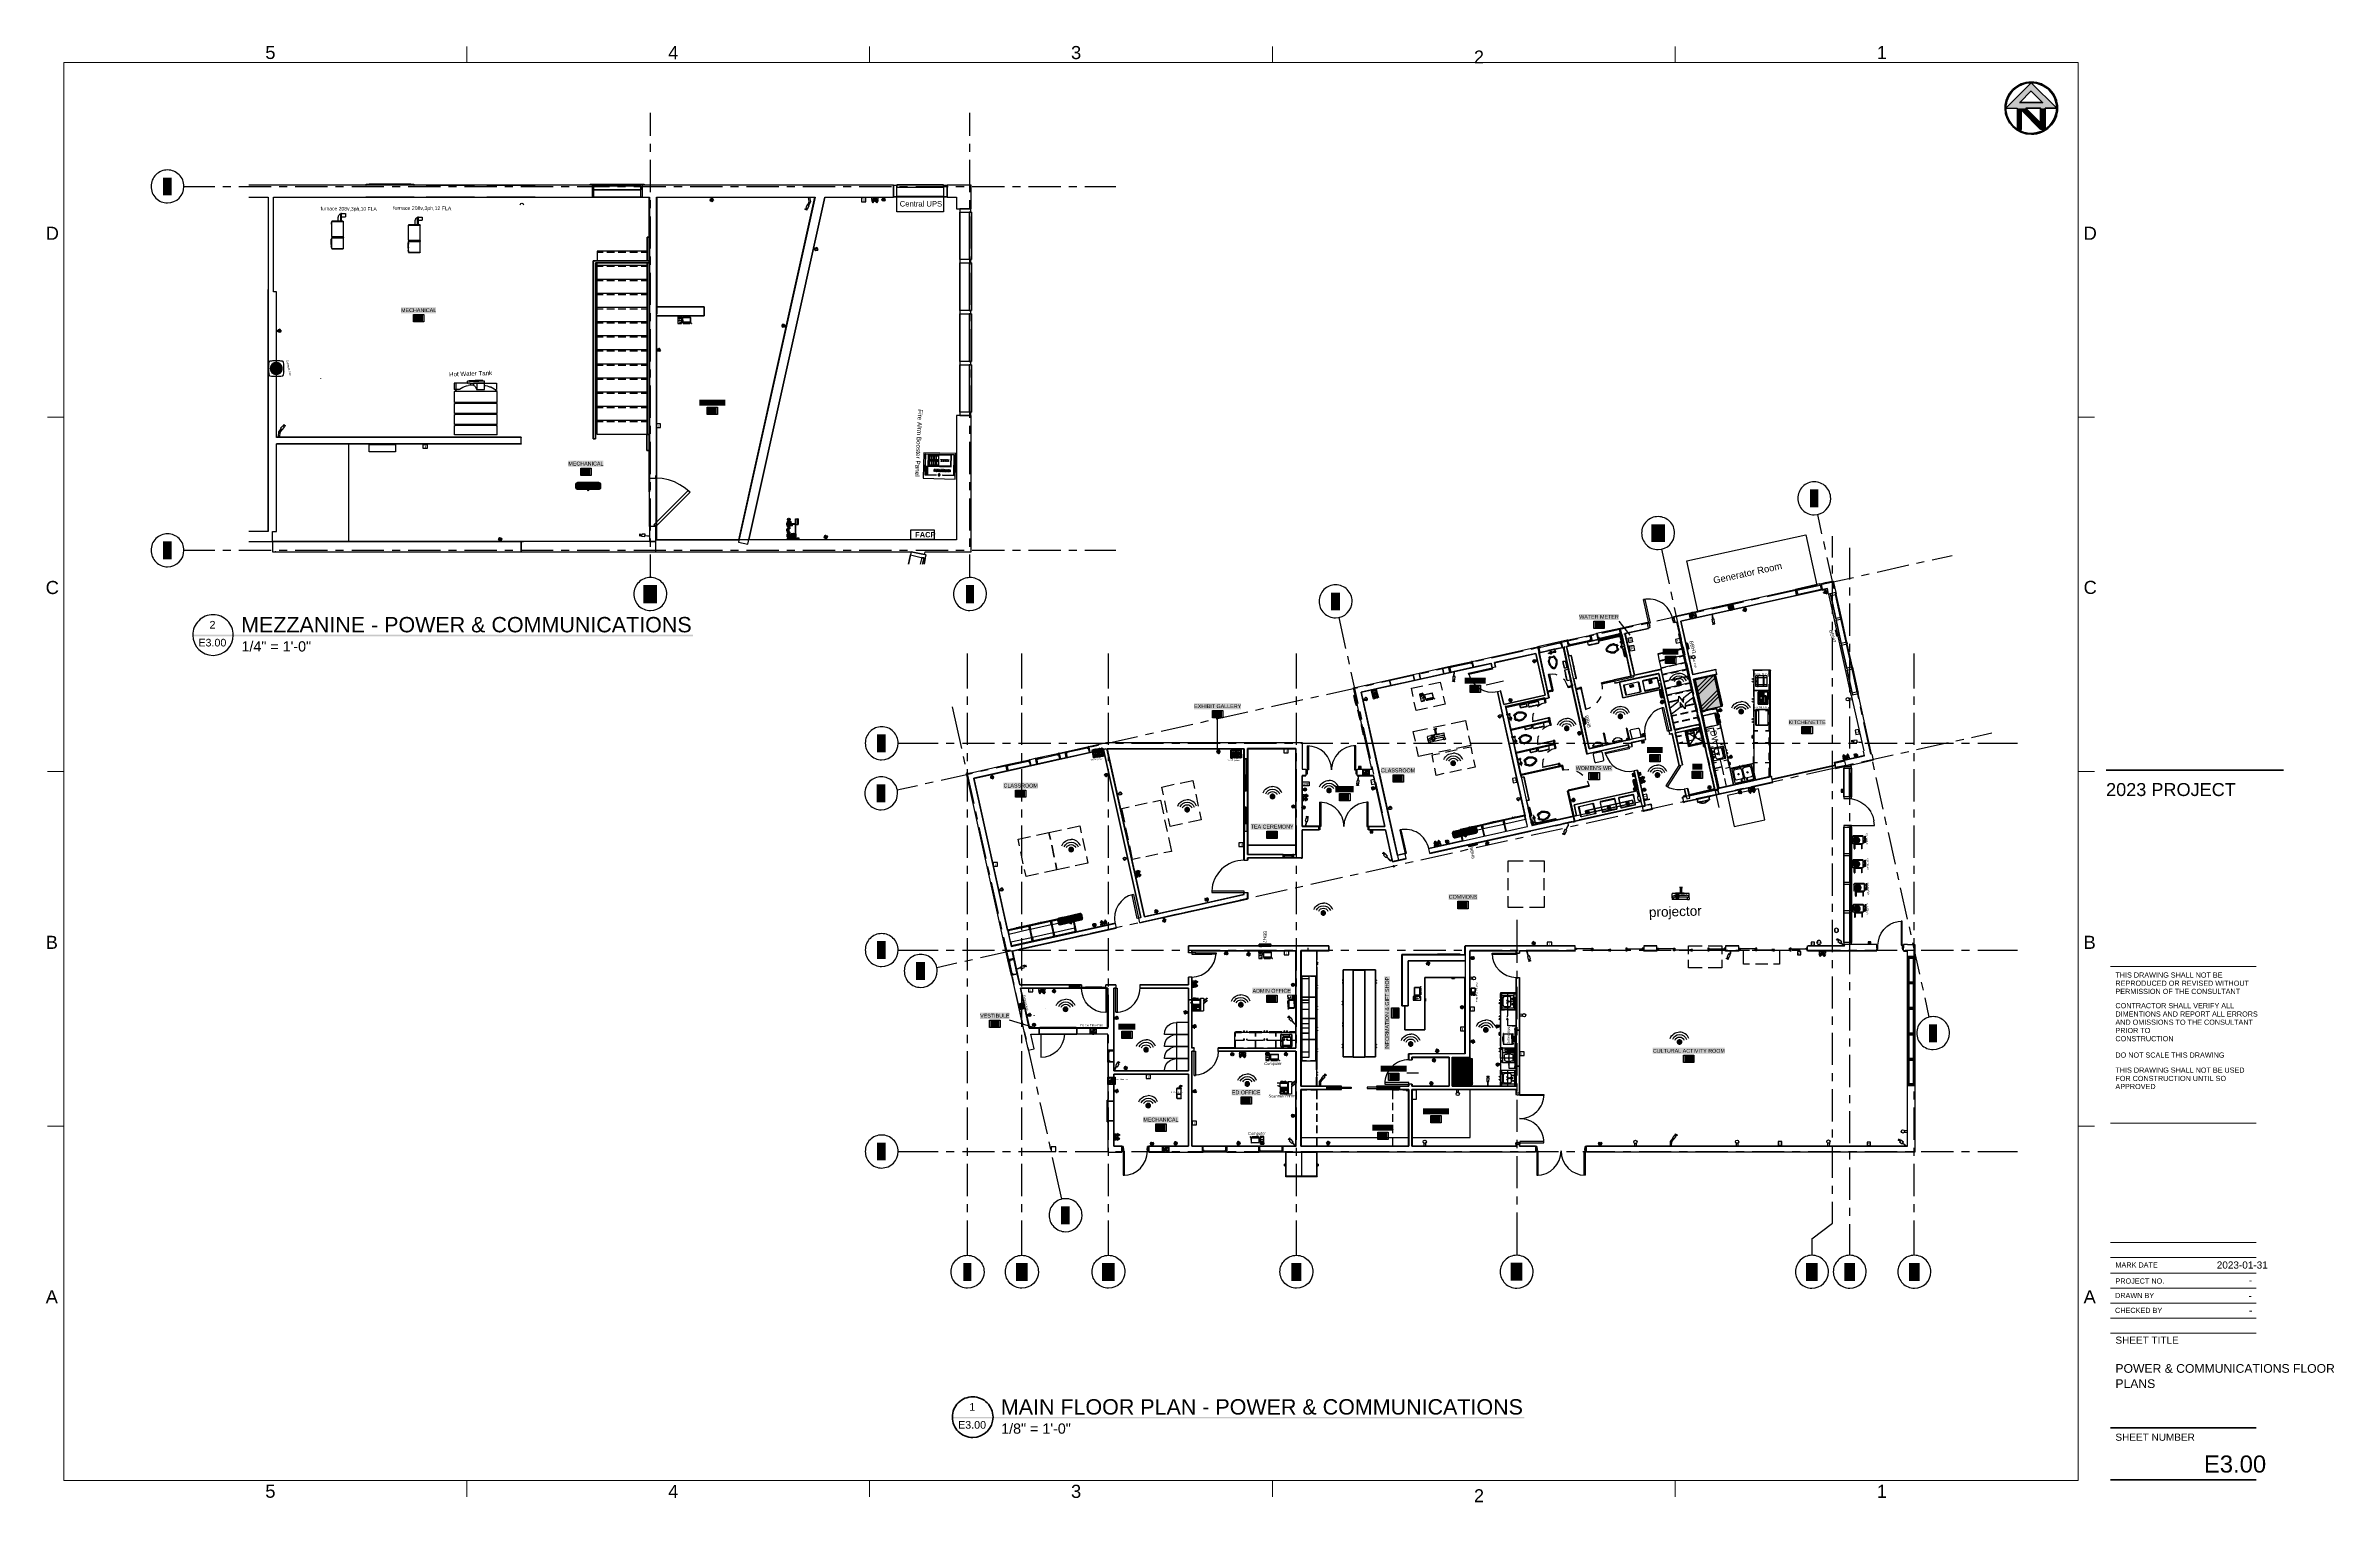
# Model space of a CAD drawing. Header units: inches. Extents: x -1841 to -80, y -100 to 1021.
import ezdxf

# ---------------------------------------------------------------- set-up
doc = ezdxf.new("R2010")
doc.units = ezdxf.units.IN
doc.header["$MEASUREMENT"] = 0
doc.linetypes.add('ACAD_ISO02W100', pattern=[15, 12, -3])
for name, color, linetype in [('Edges', 7, 'Continuous'), ('Hot water tank', 1, 'Continuous'), ('PDF_Text', 7, 'Continuous'), ('ProfileEdges', 7, 'Continuous')]:
    doc.layers.add(name, color=color, linetype=linetype)
doc.layers.add('PDF_Geometry', color=7, linetype='Continuous', true_color=0x777777)
doc.layers.add('PDF_Solid Fills', color=7, linetype='Continuous', true_color=0xffffff)
doc.styles.add('PDF Arial', font='arial.ttf')
doc.styles.add('PDF ArialRoundedMT Bold', font='arialbd.ttf')
doc.styles.add('PDF GillSansMT', font='arial.ttf')
doc.styles.add('PDF GillSansMTCondensed', font='arial.ttf')
doc.styles.get("Standard").update_dxf_attribs({"font": 'arial.ttf'})

# ---------------------------------------------------------------- blocks, each defined once
blk = doc.blocks.new('Desktop Computer fr')
at = {"layer": 'Edges'}
for p, q in [((-17.1, 9.6), (-17.1, -9.6)), ((-8.4, 9.6), (-17.1, 9.6)), ((-16.7, 7), (-16.7, 9.2)), ((-16.7, 9.2), (-8.8, 9.2)), ((-16.7, 7.1), (-16.7, 7.1)), ((-16.7, 7), (-8.8, 7)), ((-16.7, 4.8), (-16.7, 7)), ((-16.7, 4.9), (-16.7, 4.9)), ((-8.8, 4.8), (-16.7, 4.8)), ((-16.7, 4.8), (-16.7, 3.1)), ((-8.8, 3.1), (-16.7, 3.1)), ((-16.4, 9.1), (-16.3, 9.1)), ((-16.4, 9), (-16.4, 9.1)), ((-16.4, 9), (-16.4, 9)), ((-16.4, 9), (-16.4, 9)), ((-16.4, 9), (-16.4, 9)), ((-16.4, 9), (-16.4, 9)), ((-16.4, 9), (-16.4, 9)), ((-16.4, 9), (-16.4, 9)), ((-16.4, 8.2), (-16.4, 9)), ((-16.4, 8.2), (-16.4, 8.2)), ((-16.4, 8.2), (-16.4, 8.2)), ((-16.4, 8.2), (-16.4, 8.2)), ((-16.4, 8.2), (-16.4, 8.1)), ((-16.4, 8.1), (-16.4, 8.1)), ((-16.4, 8.1), (-16.4, 8.1)), ((-16.4, 8.1), (-16.3, 8.1)), ((-16.4, 6.8), (-16.3, 6.9)), ((-16.4, 6.8), (-16.4, 6.8)), ((-16.4, 6.8), (-16.4, 6.8)), ((-16.4, 6.8), (-16.4, 6.8)), ((-16.4, 6.8), (-16.4, 6.8)), ((-16.4, 6.8), (-16.4, 6.8)), ((-16.4, 6.8), (-16.4, 6.8)), ((-16.4, 6.8), (-16.4, 6.8)), ((-16.4, 6), (-16.4, 6.8)), ((-16.4, 6), (-16.4, 6)), ((-16.4, 6), (-16.4, 6)), ((-16.4, 6), (-16.4, 6)), ((-16.4, 6), (-16.4, 5.9)), ((-16.4, 5.9), (-16.4, 5.9)), ((-16.4, 5.9), (-16.4, 5.9)), ((-16.4, 5.9), (-16.3, 5.9)), ((-16.4, 4.4), (-16.4, 3.5)), ((-12.4, 4.4), (-16.4, 4.4)), ((-16.4, 3.5), (-12.4, 3.5)), ((-16.3, 9.1), (-16.3, 9.1)), ((-16.3, 9.1), (-16.3, 9.1)), ((-16.3, 9.1), (-16.3, 9.1)), ((-16.3, 9.1), (-16.3, 9.1)), ((-16.3, 9.1), (-9.2, 9.1)), ((-16.3, 8.1), (-16.3, 8.1)), ((-16.3, 8.1), (-16.3, 8.1)), ((-16.3, 8.1), (-16.3, 8.1)), ((-16.3, 8.1), (-16.3, 8.1)), ((-16.3, 8.1), (-16.3, 8.1)), ((-9.2, 8.1), (-16.3, 8.1)), ((-16.3, 6.9), (-16.3, 6.9)), ((-16.3, 6.9), (-16.3, 6.9)), ((-16.3, 6.9), (-16.3, 6.9)), ((-16.3, 6.9), (-16.3, 6.9)), ((-16.3, 6.9), (-9.2, 6.9)), ((-16.3, 5.9), (-16.3, 5.9)), ((-16.3, 5.9), (-16.3, 5.9)), ((-16.3, 5.9), (-16.3, 5.9)), ((-16.3, 5.9), (-16.3, 5.9)), ((-16.3, 5.9), (-16.3, 5.9)), ((-9.2, 5.9), (-16.3, 5.9)), ((-16.3, 4.2), (-15.1, 4.2)), ((-16.3, 4.2), (-15.1, 4.2)), ((-16.3, 4.2), (-16.3, 4.2)), ((-16.3, 4.2), (-16.3, 4)), ((-16.3, 4), (-16.3, 4)), ((-16.3, 4), (-15.1, 4)), ((-16.3, 4), (-15.1, 4)), ((-15.7, 3.7), (-15.7, 3.8)), ((-15.7, 3.8), (-15.4, 3.8)), ((-15.7, 3.7), (-15.4, 3.7)), ((-15.4, 3.7), (-15.4, 3.8)), ((-13.7, 4.3), (-15.1, 4.3)), ((-15.1, 4.3), (-15.1, 4.2)), ((-15.1, 4.2), (-13.7, 4.2)), ((-15.1, 4.2), (-15.1, 4.2)), ((-15.1, 4.2), (-15.1, 4.2)), ((-15.1, 4), (-15.1, 4)), ((-15.1, 3.9), (-15.1, 4)), ((-13.7, 3.9), (-15.1, 3.9)), ((-15.1, 3.6), (-15.1, 3.9)), ((-15.1, 3.6), (-13.7, 3.6)), ((-13.7, 4.3), (-13.7, 4.2)), ((-13.7, 4.2), (-13.7, 4.2)), ((-13.7, 4.2), (-12.5, 4.2)), ((-13.7, 4.2), (-12.5, 4.2)), ((-13.7, 4.2), (-13.7, 4.2)), ((-13.7, 4), (-13.7, 4)), ((-13.7, 4), (-12.5, 4)), ((-13.7, 4), (-12.5, 4)), ((-13.7, 4), (-13.7, 3.9)), ((-13.7, 3.9), (-13.7, 3.6)), ((-13.5, 3.8), (-13, 3.8)), ((-13.5, 3.8), (-13.5, 3.6)), ((-13.5, 3.6), (-13, 3.6)), ((-13, 8.6), (-13.1, 8.6)), ((-13.1, 8.6), (-13.1, 8.6)), ((-13.1, 8.6), (-13.1, 8.6)), ((-13.1, 8.6), (-13, 8.5)), ((-13, 6.4), (-13.1, 6.4)), ((-13.1, 6.4), (-13.1, 6.4)), ((-13.1, 6.4), (-13.1, 6.4)), ((-13.1, 6.4), (-13, 6.3)), ((-13, 8.8), (-13, 8.8)), ((-12.9, 8.8), (-13, 8.8)), ((-13, 8.7), (-13, 8.8)), ((-13, 8.8), (-13, 8.8)), ((-13, 8.7), (-13, 8.8)), ((-13, 8.8), (-12.8, 8.8)), ((-13, 8.7), (-12.9, 8.7)), ((-12.9, 8.7), (-13, 8.7)), ((-12.9, 8.6), (-13, 8.6)), ((-13, 8.6), (-13, 8.6)), ((-13, 8.5), (-13, 8.5)), ((-13, 8.5), (-12.9, 8.5)), ((-13, 8.4), (-13, 8.5)), ((-12.9, 8.5), (-13, 8.4)), ((-13, 8.4), (-12.9, 8.5)), ((-13, 8.5), (-13, 8.4)), ((-13, 8.5), (-13, 8.5)), ((-13, 8.4), (-13, 8.4)), ((-13, 8.4), (-13, 8.4)), ((-13, 8.4), (-13, 8.4)), ((-13, 6.6), (-13, 6.6)), ((-12.9, 6.6), (-13, 6.6)), ((-13, 6.5), (-13, 6.6)), ((-13, 6.6), (-13, 6.6)), ((-13, 6.5), (-13, 6.6)), ((-13, 6.6), (-12.8, 6.6)), ((-13, 6.5), (-12.9, 6.5)), ((-12.9, 6.5), (-13, 6.5)), ((-12.9, 6.4), (-13, 6.4)), ((-13, 6.4), (-13, 6.4)), ((-13, 6.3), (-13, 6.3)), ((-13, 6.3), (-12.9, 6.3)), ((-13, 6.2), (-13, 6.3)), ((-12.9, 6.3), (-13, 6.2)), ((-13, 6.2), (-12.9, 6.3)), ((-13, 6.3), (-13, 6.2)), ((-13, 6.3), (-13, 6.3)), ((-13, 6.2), (-13, 6.2)), ((-13, 6.2), (-13, 6.2)), ((-13, 6.2), (-13, 6.2)), ((-13, 3.8), (-13, 3.6)), ((-12.9, 8.8), (-12.9, 8.8)), ((-12.9, 8.8), (-12.9, 8.8)), ((-12.9, 8.8), (-12.9, 8.8)), ((-12.9, 8.8), (-12.9, 8.8)), ((-12.9, 8.8), (-12.9, 8.8)), ((-12.9, 8.8), (-12.9, 8.8)), ((-12.9, 8.7), (-12.9, 8.8)), ((-12.9, 8.7), (-12.9, 8.7)), ((-12.9, 8.7), (-12.9, 8.7)), ((-12.9, 8.7), (-12.9, 8.7)), ((-12.9, 8.7), (-12.9, 8.7)), ((-12.9, 8.7), (-12.9, 8.7)), ((-12.9, 8.7), (-12.9, 8.7)), ((-12.9, 8.7), (-12.9, 8.7)), ((-12.9, 8.7), (-12.9, 8.7)), ((-12.9, 8.7), (-12.9, 8.7)), ((-12.9, 8.7), (-12.9, 8.7)), ((-12.9, 8.7), (-12.9, 8.7)), ((-12.9, 8.7), (-12.9, 8.7)), ((-12.8, 8.7), (-12.9, 8.7)), ((-12.8, 8.6), (-12.9, 8.6)), ((-12.9, 8.5), (-12.8, 8.5)), ((-12.9, 8.5), (-12.9, 8.5)), ((-12.9, 8.4), (-12.9, 8.5)), ((-12.9, 8.5), (-12.9, 8.4)), ((-12.9, 8.5), (-12.9, 8.5)), ((-12.9, 8.4), (-12.9, 8.4)), ((-12.9, 6.6), (-12.9, 6.6)), ((-12.9, 6.6), (-12.9, 6.6)), ((-12.9, 6.6), (-12.9, 6.6)), ((-12.9, 6.6), (-12.9, 6.6)), ((-12.9, 6.6), (-12.9, 6.6)), ((-12.9, 6.6), (-12.9, 6.6)), ((-12.9, 6.5), (-12.9, 6.6)), ((-12.9, 6.5), (-12.9, 6.5)), ((-12.9, 6.5), (-12.9, 6.5)), ((-12.9, 6.5), (-12.9, 6.5)), ((-12.9, 6.5), (-12.9, 6.5)), ((-12.9, 6.5), (-12.9, 6.5)), ((-12.9, 6.5), (-12.9, 6.5)), ((-12.9, 6.5), (-12.9, 6.5)), ((-12.9, 6.5), (-12.9, 6.5)), ((-12.9, 6.5), (-12.9, 6.5)), ((-12.9, 6.5), (-12.9, 6.5)), ((-12.9, 6.5), (-12.9, 6.5)), ((-12.9, 6.5), (-12.9, 6.5)), ((-12.8, 6.5), (-12.9, 6.5)), ((-12.8, 6.4), (-12.9, 6.4)), ((-12.9, 6.3), (-12.8, 6.3)), ((-12.9, 6.3), (-12.9, 6.3)), ((-12.9, 6.2), (-12.9, 6.3)), ((-12.9, 6.3), (-12.9, 6.2)), ((-12.9, 6.3), (-12.9, 6.3)), ((-12.9, 6.2), (-12.9, 6.2)), ((-12.8, 8.8), (-12.8, 8.7)), ((-12.8, 8.8), (-12.8, 8.8)), ((-12.7, 8.7), (-12.8, 8.8)), ((-12.7, 8.6), (-12.8, 8.8)), ((-12.8, 8.7), (-12.8, 8.7)), ((-12.8, 8.7), (-12.8, 8.7)), ((-12.8, 8.7), (-12.8, 8.7)), ((-12.8, 8.7), (-12.8, 8.7)), ((-12.8, 8.7), (-12.8, 8.7)), ((-12.7, 8.6), (-12.8, 8.6)), ((-12.8, 8.6), (-12.8, 8.5)), ((-12.8, 8.6), (-12.8, 8.6)), ((-12.8, 8.6), (-12.8, 8.6)), ((-12.8, 8.6), (-12.8, 8.6)), ((-12.8, 8.6), (-12.8, 8.6)), ((-12.8, 8.6), (-12.8, 8.6)), ((-12.8, 8.6), (-12.8, 8.6)), ((-12.8, 8.6), (-12.8, 8.6)), ((-12.7, 8.6), (-12.8, 8.6)), ((-12.8, 8.5), (-12.7, 8.5)), ((-12.8, 8.5), (-12.7, 8.5)), ((-12.8, 8.5), (-12.8, 8.5)), ((-12.8, 8.4), (-12.8, 8.5)), ((-12.8, 8.5), (-12.7, 8.5)), ((-12.8, 8.5), (-12.8, 8.5)), ((-12.8, 8.5), (-12.8, 8.5)), ((-12.8, 8.5), (-12.8, 8.4)), ((-12.8, 8.5), (-12.8, 8.5)), ((-12.8, 8.5), (-12.8, 8.5)), ((-12.8, 8.5), (-12.8, 8.5)), ((-12.7, 8.5), (-12.8, 8.5)), ((-12.8, 8.4), (-12.8, 8.4)), ((-12.8, 8.4), (-12.8, 8.4)), ((-12.7, 8.4), (-12.8, 8.4)), ((-12.8, 8.4), (-12.8, 8.4)), ((-12.8, 8.4), (-12.7, 8.4)), ((-12.8, 8.4), (-12.8, 8.4)), ((-12.8, 8.4), (-12.8, 8.4)), ((-12.8, 6.6), (-12.8, 6.5)), ((-12.8, 6.6), (-12.8, 6.6)), ((-12.7, 6.5), (-12.8, 6.6)), ((-12.7, 6.4), (-12.8, 6.6)), ((-12.8, 6.5), (-12.8, 6.5)), ((-12.8, 6.5), (-12.8, 6.5)), ((-12.8, 6.5), (-12.8, 6.5)), ((-12.8, 6.5), (-12.8, 6.5)), ((-12.8, 6.5), (-12.8, 6.5)), ((-12.7, 6.4), (-12.8, 6.4)), ((-12.8, 6.4), (-12.8, 6.3)), ((-12.8, 6.4), (-12.8, 6.4)), ((-12.8, 6.4), (-12.8, 6.4)), ((-12.8, 6.4), (-12.8, 6.4)), ((-12.8, 6.4), (-12.8, 6.4)), ((-12.8, 6.4), (-12.8, 6.4)), ((-12.8, 6.4), (-12.8, 6.4)), ((-12.8, 6.4), (-12.8, 6.4)), ((-12.7, 6.4), (-12.8, 6.4)), ((-12.8, 6.3), (-12.7, 6.3)), ((-12.8, 6.3), (-12.7, 6.3)), ((-12.8, 6.3), (-12.8, 6.3)), ((-12.8, 6.2), (-12.8, 6.3)), ((-12.8, 6.3), (-12.7, 6.3)), ((-12.8, 6.3), (-12.8, 6.3)), ((-12.8, 6.3), (-12.8, 6.3)), ((-12.8, 6.3), (-12.8, 6.2)), ((-12.8, 6.3), (-12.8, 6.3)), ((-12.8, 6.3), (-12.8, 6.3)), ((-12.8, 6.3), (-12.8, 6.3)), ((-12.7, 6.3), (-12.8, 6.3)), ((-12.8, 6.2), (-12.8, 6.2)), ((-12.8, 6.2), (-12.8, 6.2)), ((-12.7, 6.2), (-12.8, 6.2)), ((-12.8, 6.2), (-12.8, 6.2)), ((-12.8, 6.2), (-12.7, 6.2)), ((-12.8, 6.2), (-12.8, 6.2)), ((-12.8, 6.2), (-12.8, 6.2)), ((-12.7, 8.6), (-12.6, 8.8)), ((-12.7, 8.7), (-12.6, 8.8)), ((-12.7, 8.6), (-12.7, 8.6)), ((-12.7, 8.6), (-12.7, 8.6)), ((-12.6, 8.6), (-12.7, 8.6)), ((-12.7, 8.6), (-12.7, 8.6)), ((-12.6, 8.6), (-12.7, 8.6)), ((-12.7, 8.5), (-12.6, 8.6)), ((-12.7, 8.6), (-12.7, 8.6)), ((-12.7, 8.5), (-12.6, 8.5)), ((-12.7, 8.5), (-12.7, 8.5)), ((-12.7, 8.5), (-12.7, 8.5)), ((-12.7, 8.5), (-12.7, 8.4)), ((-12.7, 8.5), (-12.7, 8.5)), ((-12.7, 8.5), (-12.7, 8.5)), ((-12.7, 8.5), (-12.7, 8.5)), ((-12.7, 8.5), (-12.7, 8.5)), ((-12.7, 8.5), (-12.7, 8.5)), ((-12.7, 8.5), (-12.7, 8.5)), ((-12.7, 8.5), (-12.7, 8.5)), ((-12.7, 8.5), (-12.7, 8.5)), ((-12.7, 8.5), (-12.7, 8.5)), ((-12.7, 8.5), (-12.7, 8.5)), ((-12.7, 8.4), (-12.7, 8.5)), ((-12.7, 8.4), (-12.7, 8.5)), ((-12.7, 8.5), (-12.7, 8.4)), ((-12.6, 8.5), (-12.7, 8.5)), ((-12.7, 8.5), (-12.6, 8.5)), ((-12.7, 8.5), (-12.7, 8.5)), ((-12.6, 8.5), (-12.7, 8.5)), ((-12.7, 8.5), (-12.6, 8.5)), ((-12.7, 8.4), (-12.7, 8.4)), ((-12.7, 8.4), (-12.7, 8.4)), ((-12.7, 8.4), (-12.7, 8.4)), ((-12.7, 8.4), (-12.7, 8.4)), ((-12.7, 8.4), (-12.7, 8.4)), ((-12.7, 8.4), (-12.7, 8.4)), ((-12.7, 8.4), (-12.7, 8.4)), ((-12.7, 8.4), (-12.7, 8.4)), ((-12.7, 8.4), (-12.7, 8.4)), ((-12.7, 8.4), (-12.7, 8.4)), ((-12.7, 8.4), (-12.7, 8.4)), ((-12.6, 8.4), (-12.7, 8.4)), ((-12.7, 8.4), (-12.6, 8.4)), ((-12.7, 6.4), (-12.6, 6.6)), ((-12.7, 6.5), (-12.6, 6.6)), ((-12.7, 6.4), (-12.7, 6.4)), ((-12.7, 6.4), (-12.7, 6.4)), ((-12.6, 6.4), (-12.7, 6.4)), ((-12.7, 6.4), (-12.7, 6.4)), ((-12.6, 6.4), (-12.7, 6.4)), ((-12.7, 6.4), (-12.7, 6.4)), ((-12.7, 6.3), (-12.6, 6.3)), ((-12.7, 6.3), (-12.6, 6.3)), ((-12.7, 6.3), (-12.7, 6.3)), ((-12.7, 6.3), (-12.7, 6.3)), ((-12.7, 6.2), (-12.7, 6.2)), ((-12.7, 6.3), (-12.7, 6.2)), ((-12.7, 6.3), (-12.7, 6.3)), ((-12.7, 6.3), (-12.7, 6.3)), ((-12.7, 6.3), (-12.7, 6.3)), ((-12.7, 6.3), (-12.7, 6.3)), ((-12.7, 6.3), (-12.7, 6.3)), ((-12.7, 6.3), (-12.7, 6.3)), ((-12.7, 6.3), (-12.7, 6.3)), ((-12.7, 6.3), (-12.7, 6.3)), ((-12.7, 6.2), (-12.7, 6.3)), ((-12.7, 6.2), (-12.7, 6.2)), ((-12.7, 6.2), (-12.7, 6.3)), ((-12.7, 6.3), (-12.6, 6.3)), ((-12.7, 6.3), (-12.7, 6.3)), ((-12.6, 6.3), (-12.7, 6.3)), ((-12.7, 6.3), (-12.6, 6.3)), ((-12.7, 6.2), (-12.7, 6.2)), ((-12.7, 6.2), (-12.7, 6.2)), ((-12.7, 6.2), (-12.7, 6.2)), ((-12.7, 6.2), (-12.7, 6.2)), ((-12.7, 6.2), (-12.7, 6.2)), ((-12.7, 6.2), (-12.7, 6.2)), ((-12.7, 6.2), (-12.7, 6.2)), ((-12.7, 6.2), (-12.7, 6.2)), ((-12.7, 6.2), (-12.7, 6.2)), ((-12.7, 6.2), (-12.7, 6.2)), ((-12.7, 6.2), (-12.7, 6.2)), ((-12.6, 6.2), (-12.7, 6.2)), ((-12.7, 6.2), (-12.6, 6.2)), ((-12.7, 6.2), (-12.7, 6.2)), ((-12.6, 6.2), (-12.7, 6.2)), ((-12.5, 8.8), (-12.6, 8.8)), ((-12.6, 8.7), (-12.6, 8.8)), ((-12.5, 8.8), (-12.6, 8.8)), ((-12.5, 8.7), (-12.6, 8.7)), ((-12.5, 8.6), (-12.6, 8.6)), ((-12.6, 8.6), (-12.6, 8.6)), ((-12.6, 8.6), (-12.6, 8.6)), ((-12.6, 8.6), (-12.6, 8.6)), ((-12.6, 8.6), (-12.6, 8.6)), ((-12.6, 8.6), (-12.6, 8.6)), ((-12.6, 8.6), (-12.6, 8.6)), ((-12.6, 8.6), (-12.6, 8.6)), ((-12.6, 8.5), (-12.6, 8.5)), ((-12.6, 8.5), (-12.5, 8.5)), ((-12.6, 8.5), (-12.6, 8.5)), ((-12.6, 8.5), (-12.6, 8.5)), ((-12.6, 8.4), (-12.6, 8.4)), ((-12.5, 6.6), (-12.6, 6.6)), ((-12.6, 6.5), (-12.6, 6.6)), ((-12.5, 6.6), (-12.6, 6.6)), ((-12.5, 6.5), (-12.6, 6.5)), ((-12.5, 6.4), (-12.6, 6.4)), ((-12.6, 6.4), (-12.6, 6.4)), ((-12.6, 6.4), (-12.6, 6.4)), ((-12.6, 6.4), (-12.6, 6.4)), ((-12.6, 6.4), (-12.6, 6.4)), ((-12.6, 6.4), (-12.6, 6.4)), ((-12.6, 6.4), (-12.6, 6.4)), ((-12.6, 6.3), (-12.6, 6.4)), ((-12.6, 6.3), (-12.6, 6.3)), ((-12.6, 6.3), (-12.5, 6.3)), ((-12.6, 6.3), (-12.6, 6.2)), ((-12.6, 6.3), (-12.6, 6.3)), ((-12.6, 6.2), (-12.6, 6.2)), ((-12.5, 8.8), (-12.6, 8.8)), ((-12.5, 8.8), (-12.5, 8.8)), ((-12.5, 8.8), (-12.5, 8.8)), ((-12.4, 8.8), (-12.5, 8.8)), ((-12.5, 8.7), (-12.5, 8.8)), ((-12.5, 8.8), (-12.4, 8.8)), ((-12.5, 8.8), (-12.5, 8.8)), ((-12.5, 8.7), (-12.4, 8.7)), ((-12.5, 8.7), (-12.5, 8.7)), ((-12.5, 8.7), (-12.5, 8.7)), ((-12.5, 8.7), (-12.5, 8.7)), ((-12.5, 8.7), (-12.5, 8.7)), ((-12.4, 8.7), (-12.5, 8.7)), ((-12.4, 8.6), (-12.5, 8.6)), ((-12.5, 8.5), (-12.4, 8.5)), ((-12.5, 8.5), (-12.5, 8.5)), ((-12.5, 8.4), (-12.5, 8.5)), ((-12.5, 8.5), (-12.4, 8.5)), ((-12.5, 8.5), (-12.5, 8.5)), ((-12.5, 8.5), (-12.5, 8.5)), ((-12.5, 8.5), (-12.5, 8.5)), ((-12.5, 8.5), (-12.5, 8.5)), ((-12.5, 8.5), (-12.5, 8.5)), ((-12.5, 8.5), (-12.5, 8.5)), ((-12.5, 8.5), (-12.5, 8.5)), ((-12.5, 8.5), (-12.5, 8.5)), ((-12.5, 8.5), (-12.5, 8.5)), ((-12.5, 8.5), (-12.5, 8.4)), ((-12.5, 8.5), (-12.5, 8.5)), ((-12.5, 8.5), (-12.5, 8.5)), ((-12.5, 8.5), (-12.5, 8.5)), ((-12.5, 8.5), (-12.5, 8.5)), ((-12.5, 8.5), (-12.5, 8.5)), ((-12.5, 8.5), (-12.5, 8.5)), ((-12.5, 8.5), (-12.5, 8.5)), ((-12.5, 8.5), (-12.5, 8.5)), ((-12.5, 8.5), (-12.5, 8.5)), ((-12.5, 8.5), (-12.5, 8.5)), ((-12.4, 8.5), (-12.5, 8.5)), ((-12.5, 8.4), (-12.5, 8.4)), ((-12.5, 8.4), (-12.5, 8.4)), ((-12.5, 8.4), (-12.5, 8.4)), ((-12.5, 8.4), (-12.5, 8.4)), ((-12.5, 8.4), (-12.5, 8.4)), ((-12.5, 8.4), (-12.5, 8.4)), ((-12.5, 8.4), (-12.5, 8.4)), ((-12.5, 8.4), (-12.5, 8.4)), ((-12.5, 8.4), (-12.5, 8.4)), ((-12.5, 8.4), (-12.5, 8.4)), ((-12.5, 8.4), (-12.5, 8.4)), ((-12.5, 8.4), (-12.5, 8.4)), ((-12.4, 8.4), (-12.5, 8.4)), ((-12.5, 8.4), (-12.4, 8.4)), ((-12.5, 8.4), (-12.5, 8.4)), ((-12.5, 8.4), (-12.5, 8.4)), ((-12.5, 8.4), (-12.5, 8.4)), ((-12.5, 8.4), (-12.5, 8.4)), ((-12.5, 8.4), (-12.5, 8.4)), ((-12.5, 8.4), (-12.5, 8.4)), ((-12.5, 8.4), (-12.5, 8.4)), ((-12.5, 8.4), (-12.5, 8.4)), ((-12.5, 8.4), (-12.5, 8.4)), ((-12.5, 6.6), (-12.6, 6.6)), ((-12.5, 6.6), (-12.5, 6.6)), ((-12.5, 6.6), (-12.5, 6.6)), ((-12.4, 6.6), (-12.5, 6.6)), ((-12.5, 6.5), (-12.5, 6.6)), ((-12.5, 6.6), (-12.4, 6.6)), ((-12.5, 6.6), (-12.5, 6.6)), ((-12.5, 6.5), (-12.4, 6.5)), ((-12.5, 6.5), (-12.5, 6.5)), ((-12.5, 6.5), (-12.5, 6.5)), ((-12.5, 6.5), (-12.5, 6.5)), ((-12.5, 6.5), (-12.5, 6.5)), ((-12.4, 6.5), (-12.5, 6.5)), ((-12.4, 6.4), (-12.5, 6.4)), ((-12.5, 6.3), (-12.4, 6.3)), ((-12.5, 6.2), (-12.5, 6.3)), ((-12.5, 6.3), (-12.4, 6.3)), ((-12.5, 6.3), (-12.5, 6.3)), ((-12.5, 6.3), (-12.5, 6.3)), ((-12.5, 6.3), (-12.5, 6.3)), ((-12.5, 6.3), (-12.5, 6.3)), ((-12.5, 6.3), (-12.5, 6.3)), ((-12.5, 6.3), (-12.5, 6.3)), ((-12.5, 6.3), (-12.5, 6.3)), ((-12.5, 6.3), (-12.5, 6.3)), ((-12.5, 6.3), (-12.5, 6.3)), ((-12.5, 6.3), (-12.5, 6.2)), ((-12.5, 6.3), (-12.5, 6.3)), ((-12.5, 6.3), (-12.5, 6.3)), ((-12.5, 6.3), (-12.5, 6.3)), ((-12.5, 6.3), (-12.5, 6.3)), ((-12.5, 6.3), (-12.5, 6.3)), ((-12.5, 6.3), (-12.5, 6.3)), ((-12.5, 6.3), (-12.5, 6.3)), ((-12.5, 6.3), (-12.5, 6.3)), ((-12.5, 6.3), (-12.5, 6.3)), ((-12.4, 6.3), (-12.5, 6.3)), ((-12.5, 6.2), (-12.5, 6.2)), ((-12.5, 6.2), (-12.5, 6.2)), ((-12.5, 6.2), (-12.5, 6.2)), ((-12.5, 6.2), (-12.5, 6.2)), ((-12.5, 6.2), (-12.5, 6.2)), ((-12.5, 6.2), (-12.5, 6.2)), ((-12.5, 6.2), (-12.5, 6.2)), ((-12.5, 6.2), (-12.5, 6.2)), ((-12.5, 6.2), (-12.5, 6.2)), ((-12.5, 6.2), (-12.5, 6.2)), ((-12.5, 6.2), (-12.5, 6.2)), ((-12.5, 6.2), (-12.5, 6.2)), ((-12.5, 6.2), (-12.5, 6.2)), ((-12.4, 6.2), (-12.5, 6.2)), ((-12.5, 6.2), (-12.5, 6.2)), ((-12.5, 6.2), (-12.4, 6.2)), ((-12.5, 6.2), (-12.5, 6.2)), ((-12.5, 6.2), (-12.5, 6.2)), ((-12.5, 6.2), (-12.5, 6.2)), ((-12.5, 6.2), (-12.5, 6.2)), ((-12.5, 6.2), (-12.5, 6.2)), ((-12.5, 6.2), (-12.5, 6.2)), ((-12.5, 6.2), (-12.5, 6.2)), ((-12.5, 6.2), (-12.5, 6.2)), ((-12.5, 6.2), (-12.5, 6.2)), ((-12.5, 4.2), (-12.5, 4.2)), ((-12.5, 4), (-12.5, 4.2)), ((-12.5, 4), (-12.5, 4)), ((-12.4, 8.8), (-12.4, 8.8)), ((-12.4, 8.8), (-12.4, 8.8)), ((-12.4, 8.8), (-12.4, 8.8)), ((-12.4, 8.7), (-12.4, 8.8)), ((-12.4, 8.8), (-12.4, 8.7)), ((-12.4, 8.8), (-12.4, 8.8)), ((-12.4, 8.8), (-12.4, 8.8)), ((-12.4, 8.8), (-12.4, 8.8)), ((-12.4, 8.8), (-12.4, 8.8)), ((-12.4, 8.8), (-12.4, 8.8)), ((-12.4, 8.7), (-12.4, 8.7)), ((-12.4, 8.7), (-12.4, 8.7)), ((-12.4, 8.7), (-12.4, 8.7)), ((-12.4, 8.7), (-12.4, 8.7)), ((-12.4, 8.7), (-12.4, 8.7)), ((-12.4, 8.7), (-12.4, 8.7)), ((-12.4, 8.7), (-12.4, 8.7)), ((-12.4, 8.7), (-12.4, 8.7)), ((-12.4, 8.7), (-12.4, 8.7)), ((-12.4, 8.7), (-12.4, 8.7)), ((-12.4, 8.7), (-12.4, 8.7)), ((-12.4, 8.7), (-12.4, 8.7)), ((-12.4, 8.7), (-12.4, 8.7)), ((-12.4, 8.5), (-12.4, 8.6)), ((-12.4, 8.6), (-12.4, 8.6)), ((-12.4, 8.6), (-12.4, 8.6)), ((-12.4, 8.6), (-12.4, 8.6)), ((-12.4, 8.5), (-12.4, 8.5)), ((-12.4, 8.5), (-12.4, 8.4)), ((-12.4, 8.5), (-12.4, 8.5)), ((-12.4, 8.5), (-12.4, 8.5)), ((-12.4, 8.5), (-12.4, 8.5)), ((-12.4, 8.5), (-12.4, 8.5)), ((-12.4, 8.5), (-12.4, 8.5)), ((-12.4, 8.5), (-12.4, 8.5)), ((-12.4, 8.5), (-12.4, 8.5)), ((-12.4, 8.5), (-12.4, 8.5)), ((-12.4, 8.5), (-12.4, 8.5)), ((-12.4, 8.5), (-12.4, 8.5)), ((-12.4, 8.5), (-12.4, 8.5)), ((-12.4, 8.5), (-12.4, 8.5)), ((-12.4, 8.4), (-12.4, 8.5)), ((-12.4, 8.5), (-12.4, 8.5)), ((-12.4, 8.5), (-12.4, 8.5)), ((-12.4, 8.5), (-12.4, 8.5)), ((-12.4, 8.5), (-12.4, 8.5)), ((-12.4, 8.5), (-12.4, 8.5)), ((-12.4, 8.5), (-12.4, 8.5)), ((-12.4, 8.5), (-12.4, 8.5)), ((-12.4, 8.5), (-12.4, 8.5)), ((-12.4, 8.5), (-12.4, 8.5)), ((-12.4, 8.5), (-12.4, 8.5)), ((-12.4, 8.5), (-12.4, 8.5)), ((-12.4, 8.5), (-12.4, 8.5)), ((-12.4, 8.5), (-12.4, 8.5)), ((-12.4, 8.5), (-12.4, 8.5)), ((-12.4, 8.5), (-12.4, 8.5)), ((-12.4, 8.5), (-12.4, 8.5)), ((-12.4, 8.5), (-12.4, 8.5)), ((-12.4, 8.5), (-12.4, 8.5)), ((-12.4, 8.5), (-12.4, 8.5)), ((-12.4, 8.5), (-12.4, 8.5)), ((-12.4, 8.5), (-12.4, 8.5)), ((-12.4, 8.5), (-12.4, 8.5)), ((-12.4, 8.5), (-12.4, 8.5)), ((-12.4, 8.4), (-12.4, 8.4)), ((-12.4, 8.4), (-12.4, 8.4)), ((-12.4, 8.4), (-12.4, 8.4)), ((-12.4, 8.4), (-12.4, 8.4)), ((-12.4, 8.4), (-12.4, 8.4)), ((-12.4, 8.4), (-12.4, 8.4)), ((-12.4, 8.4), (-12.4, 8.4)), ((-12.4, 8.4), (-12.4, 8.4)), ((-12.4, 8.4), (-12.4, 8.4)), ((-12.4, 8.4), (-12.4, 8.4)), ((-12.4, 8.4), (-12.4, 8.4)), ((-12.4, 6.6), (-12.4, 6.6)), ((-12.4, 6.6), (-12.4, 6.6)), ((-12.4, 6.6), (-12.4, 6.6)), ((-12.4, 6.5), (-12.4, 6.6)), ((-12.4, 6.6), (-12.4, 6.5)), ((-12.4, 6.6), (-12.4, 6.6)), ((-12.4, 6.6), (-12.4, 6.6)), ((-12.4, 6.6), (-12.4, 6.6)), ((-12.4, 6.6), (-12.4, 6.6)), ((-12.4, 6.6), (-12.4, 6.6)), ((-12.4, 6.5), (-12.4, 6.5)), ((-12.4, 6.5), (-12.4, 6.5)), ((-12.4, 6.5), (-12.4, 6.5)), ((-12.4, 6.5), (-12.4, 6.5)), ((-12.4, 6.5), (-12.4, 6.5)), ((-12.4, 6.5), (-12.4, 6.5)), ((-12.4, 6.5), (-12.4, 6.5)), ((-12.4, 6.5), (-12.4, 6.5)), ((-12.4, 6.5), (-12.4, 6.5)), ((-12.4, 6.5), (-12.4, 6.5)), ((-12.4, 6.5), (-12.4, 6.5)), ((-12.4, 6.5), (-12.4, 6.5)), ((-12.4, 6.5), (-12.4, 6.5)), ((-12.4, 6.3), (-12.4, 6.4)), ((-12.4, 6.4), (-12.4, 6.4)), ((-12.4, 6.4), (-12.4, 6.4)), ((-12.4, 6.4), (-12.4, 6.4)), ((-12.4, 6.3), (-12.4, 6.3)), ((-12.4, 6.2), (-12.4, 6.2)), ((-12.4, 6.3), (-12.4, 6.2)), ((-12.4, 6.3), (-12.4, 6.3)), ((-12.4, 6.3), (-12.4, 6.3)), ((-12.4, 6.3), (-12.4, 6.3)), ((-12.4, 6.3), (-12.4, 6.3)), ((-12.4, 6.3), (-12.4, 6.3)), ((-12.4, 6.3), (-12.4, 6.3)), ((-12.4, 6.3), (-12.4, 6.3)), ((-12.4, 6.3), (-12.4, 6.3)), ((-12.4, 6.3), (-12.4, 6.3)), ((-12.4, 6.3), (-12.4, 6.3)), ((-12.4, 6.2), (-12.4, 6.3)), ((-12.4, 6.2), (-12.4, 6.2)), ((-12.4, 6.3), (-12.4, 6.3)), ((-12.4, 6.3), (-12.4, 6.3)), ((-12.4, 6.3), (-12.4, 6.3)), ((-12.4, 6.3), (-12.4, 6.3)), ((-12.4, 6.3), (-12.4, 6.3)), ((-12.4, 6.3), (-12.4, 6.3)), ((-12.4, 6.3), (-12.4, 6.3)), ((-12.4, 6.3), (-12.4, 6.3)), ((-12.4, 6.3), (-12.4, 6.3)), ((-12.4, 6.3), (-12.4, 6.3)), ((-12.4, 6.3), (-12.4, 6.3)), ((-12.4, 6.3), (-12.4, 6.3)), ((-12.4, 6.3), (-12.4, 6.3)), ((-12.4, 6.3), (-12.4, 6.3)), ((-12.4, 6.3), (-12.4, 6.3)), ((-12.4, 6.3), (-12.4, 6.3)), ((-12.4, 6.3), (-12.4, 6.3)), ((-12.4, 6.3), (-12.4, 6.3)), ((-12.4, 6.3), (-12.4, 6.3)), ((-12.4, 6.3), (-12.4, 6.3)), ((-12.4, 6.3), (-12.4, 6.3)), ((-12.4, 6.3), (-12.4, 6.3)), ((-12.4, 6.3), (-12.4, 6.3)), ((-12.4, 6.2), (-12.4, 6.2)), ((-12.4, 6.2), (-12.4, 6.2)), ((-12.4, 6.2), (-12.4, 6.2)), ((-12.4, 6.2), (-12.4, 6.2)), ((-12.4, 6.2), (-12.4, 6.2)), ((-12.4, 6.2), (-12.4, 6.2)), ((-12.4, 6.2), (-12.4, 6.2)), ((-12.4, 6.2), (-12.4, 6.2)), ((-12.4, 6.2), (-12.4, 6.2)), ((-12.4, 6.2), (-12.4, 6.2)), ((-12.4, 6.2), (-12.4, 6.2)), ((-12.4, 3.5), (-12.4, 4.4)), ((-10.2, 8), (-10.1, 8)), ((-10.2, 8), (-10.2, 8)), ((-10.2, 8), (-10.2, 8)), ((-10.2, 8), (-10.2, 8)), ((-10.2, 8), (-10.2, 8)), ((-10.2, 7.9), (-10.2, 8)), ((-10.2, 7.9), (-10.2, 7.9)), ((-10.2, 7.9), (-10.2, 7.9)), ((-10.2, 7.9), (-10.2, 7.9)), ((-10.2, 7.9), (-10.2, 7.9)), ((-10.2, 7.9), (-10.2, 7.9)), ((-10.2, 7.9), (-10.2, 7.9)), ((-10.1, 7.9), (-10.2, 7.9)), ((-10.2, 5.8), (-10.1, 5.8)), ((-10.2, 5.8), (-10.2, 5.8)), ((-10.2, 5.8), (-10.2, 5.8)), ((-10.2, 5.8), (-10.2, 5.8)), ((-10.2, 5.8), (-10.2, 5.8)), ((-10.2, 5.7), (-10.2, 5.8)), ((-10.2, 5.7), (-10.2, 5.7)), ((-10.2, 5.7), (-10.2, 5.7)), ((-10.2, 5.7), (-10.2, 5.7)), ((-10.2, 5.7), (-10.2, 5.7)), ((-10.2, 5.7), (-10.2, 5.7)), ((-10.2, 5.7), (-10.2, 5.7)), ((-10.1, 5.7), (-10.2, 5.7)), ((-10.1, 8), (-10.1, 8)), ((-10.1, 8), (-10.1, 8)), ((-10.1, 8), (-10.1, 8)), ((-10.1, 8), (-10.1, 8)), ((-10.1, 8), (-10.1, 8)), ((-10.1, 8), (-10.1, 7.9)), ((-10.1, 7.9), (-10.1, 7.9)), ((-10.1, 7.9), (-10.1, 7.9)), ((-10.1, 7.9), (-10.1, 7.9)), ((-10.1, 7.9), (-10.1, 7.9)), ((-10.1, 7.9), (-10.1, 7.9)), ((-10.1, 5.8), (-10.1, 5.8)), ((-10.1, 5.8), (-10.1, 5.8)), ((-10.1, 5.8), (-10.1, 5.8)), ((-10.1, 5.8), (-10.1, 5.8)), ((-10.1, 5.8), (-10.1, 5.8)), ((-10.1, 5.8), (-10.1, 5.7)), ((-10.1, 5.7), (-10.1, 5.7)), ((-10.1, 5.7), (-10.1, 5.7)), ((-10.1, 5.7), (-10.1, 5.7)), ((-10.1, 5.7), (-10.1, 5.7)), ((-10.1, 5.7), (-10.1, 5.7)), ((-9.8, 7.8), (-9.7, 7.9)), ((-9.6, 7.8), (-9.8, 7.8)), ((-9.6, 7.8), (-9.8, 7.8)), ((-9.8, 7.8), (-9.8, 7.8)), ((-9.8, 7.8), (-9.6, 7.8)), ((-9.8, 7.8), (-9.8, 7.8)), ((-9.8, 5.6), (-9.7, 5.7)), ((-9.6, 5.6), (-9.8, 5.6)), ((-9.6, 5.6), (-9.8, 5.6)), ((-9.8, 5.6), (-9.8, 5.6)), ((-9.8, 5.6), (-9.6, 5.6)), ((-9.8, 5.6), (-9.8, 5.6)), ((-9.7, 7.9), (-9.6, 7.8)), ((-9.7, 5.7), (-9.6, 5.6)), ((-9.6, 7.8), (-9.6, 7.8)), ((-9.6, 7.8), (-9.6, 7.8)), ((-9.6, 5.6), (-9.6, 5.6)), ((-9.6, 5.6), (-9.6, 5.6)), ((-9.2, 9.1), (-9.1, 9.1)), ((-9.2, 9.1), (-9.2, 9.1)), ((-9.2, 9.1), (-9.2, 9.1)), ((-9.2, 9.1), (-9.2, 9.1)), ((-9.2, 8.1), (-9.2, 8.1)), ((-9.2, 8.1), (-9.2, 8.1)), ((-9.2, 8.1), (-9.2, 8.1)), ((-9.2, 8.1), (-9.2, 8.1)), ((-9.2, 8.1), (-9.2, 8.1)), ((-9.2, 8.1), (-9.1, 8.1)), ((-9.2, 6.9), (-9.1, 6.9)), ((-9.2, 6.9), (-9.2, 6.9)), ((-9.2, 6.9), (-9.2, 6.9)), ((-9.2, 6.9), (-9.2, 6.9)), ((-9.2, 5.9), (-9.2, 5.9)), ((-9.2, 5.9), (-9.2, 5.9)), ((-9.2, 5.9), (-9.2, 5.9)), ((-9.2, 5.9), (-9.2, 5.9)), ((-9.2, 5.9), (-9.2, 5.9)), ((-9.2, 5.9), (-9.1, 5.9)), ((-9.1, 9.1), (-9.1, 9)), ((-9.1, 9.1), (-9.1, 9.1)), ((-9.1, 9), (-9.1, 9)), ((-9.1, 9), (-9.1, 9)), ((-9.1, 9), (-9.1, 9)), ((-9.1, 9), (-9.1, 9)), ((-9.1, 9), (-9.1, 9)), ((-9.1, 9), (-9.1, 9)), ((-9.1, 9), (-9.1, 8.2)), ((-9.1, 8.1), (-9.1, 8.2)), ((-9.1, 8.2), (-9.1, 8.2)), ((-9.1, 8.2), (-9.1, 8.2)), ((-9.1, 8.1), (-9.1, 8.1)), ((-9.1, 8.1), (-9.1, 8.1)), ((-9.1, 8.1), (-9.1, 8.1)), ((-9.1, 6.9), (-9.1, 6.8)), ((-9.1, 6.9), (-9.1, 6.9)), ((-9.1, 6.8), (-9.1, 6.8)), ((-9.1, 6.8), (-9.1, 6.8)), ((-9.1, 6.8), (-9.1, 6.8)), ((-9.1, 6.8), (-9.1, 6.8)), ((-9.1, 6.8), (-9.1, 6.8)), ((-9.1, 6.8), (-9.1, 6.8)), ((-9.1, 6.8), (-9.1, 6)), ((-9.1, 5.9), (-9.1, 6)), ((-9.1, 6), (-9.1, 6)), ((-9.1, 6), (-9.1, 6)), ((-9.1, 5.9), (-9.1, 5.9)), ((-9.1, 5.9), (-9.1, 5.9)), ((-9.1, 5.9), (-9.1, 5.9)), ((-8.8, 9.2), (-8.8, 7)), ((-8.8, 7), (-8.8, 4.8)), ((-8.8, 3.1), (-8.8, 4.8)), ((-8.4, 3.3), (-8.4, 9.6)), ((-8.4, 3.2), (-8.4, 3.3)), ((-8.4, 3.3), (-5.6, 1.8)), ((-8.4, 2), (-8.4, 3.2)), ((-8.4, 3.2), (-5.6, 1.7)), ((-8.4, 1.8), (-8.4, 2)), ((-8.4, 2), (-5.6, -0.9)), ((-8.4, -9.6), (-8.4, 1.8)), ((-5.6, -1), (-8.4, 1.8)), ((-5.6, 6.2), (-5.2, -7.2)), ((-5.6, 6.2), (-5.6, 1.8)), ((-5.6, 6.2), (14.7, 6.2)), ((-5.6, 1.8), (-5.6, 1.7)), ((-5.6, 1.7), (-5.6, -0.9)), ((-4.8, 5.5), (14, 5.5)), ((-4.8, -6.3), (-4.8, 5.5)), ((-4.7, 5.5), (13.9, 5.5)), ((-4.7, -6.3), (-4.7, 5.5)), ((13.9, 5.5), (13.9, -6.3)), ((14, 5.5), (14, -6.3)), ((14.7, -7.2), (14.7, 6.2)), ((-17.1, -9.6), (-8.4, -9.6)), ((-13.1, -0.9), (-13.2, -1)), ((-13.2, -1), (-13.2, -1.2)), ((-13.2, -1.2), (-13.2, -1.4)), ((-13.2, -1.4), (-13.1, -1.6)), ((-12.9, -0.8), (-13.1, -0.9)), ((-13, -1), (-13.1, -1)), ((-13.1, -1), (-13.1, -1.1)), ((-13.1, -1.1), (-13.1, -1.2)), ((-13.1, -1.2), (-13.1, -1.3)), ((-13.1, -1.3), (-13.1, -1.4)), ((-13.1, -1.4), (-13, -1.5)), ((-13.1, -1.6), (-12.9, -1.7)), ((-12.9, -0.9), (-13, -1)), ((-13, -1.1), (-12.9, -1)), ((-13, -1.2), (-13, -1.1)), ((-13, -1.1), (-13, -1.1)), ((-13, -1.3), (-13, -1.2)), ((-13, -1.4), (-13, -1.3)), ((-12.9, -1.4), (-13, -1.4)), ((-13, -1.5), (-12.9, -1.5)), ((-13, -2.6), (-13, -2.5)), ((-13, -2.5), (-12.9, -2.5)), ((-12.9, -2.5), (-13, -2.6)), ((-13, -2.7), (-13, -2.6)), ((-13, -2.6), (-13, -2.7)), ((-13, -2.6), (-13, -2.6)), ((-13, -2.8), (-13, -2.7)), ((-13, -2.7), (-13, -2.8)), ((-13, -2.9), (-13, -2.8)), ((-13, -2.8), (-13, -2.8)), ((-13, -2.8), (-12.9, -2.9)), ((-12.9, -3), (-13, -2.9)), ((-12.7, -0.7), (-12.9, -0.8)), ((-12.8, -0.9), (-12.9, -0.9)), ((-12.9, -1), (-12.8, -0.9)), ((-12.9, -1), (-12.9, -1)), ((-12.8, -1.1), (-12.9, -1.2)), ((-12.9, -1.2), (-12.9, -1.3)), ((-12.9, -1.2), (-12.9, -1.2)), ((-12.9, -1.2), (-12.9, -1.2)), ((-12.9, -1.2), (-12.9, -1.2)), ((-12.8, -1.2), (-12.9, -1.2)), ((-12.9, -1.2), (-12.9, -1.2)), ((-12.9, -1.2), (-12.9, -1.2)), ((-12.9, -1.2), (-12.8, -1.3)), ((-12.9, -1.3), (-12.8, -1.3)), ((-12.9, -1.5), (-12.9, -1.4)), ((-12.8, -1.5), (-12.9, -1.5)), ((-12.9, -1.5), (-12.8, -1.6)), ((-12.9, -1.7), (-12.7, -1.7)), ((-12.9, -2.5), (-12.8, -2.4)), ((-12.9, -2.6), (-12.8, -2.5)), ((-12.9, -2.5), (-12.9, -2.5)), ((-12.8, -2.5), (-12.9, -2.5)), ((-12.9, -2.7), (-12.9, -2.6)), ((-12.9, -2.6), (-12.9, -2.6)), ((-12.9, -2.8), (-12.9, -2.7)), ((-12.9, -2.7), (-12.9, -2.7)), ((-12.9, -2.8), (-12.9, -2.8)), ((-12.8, -2.9), (-12.9, -2.8)), ((-12.9, -2.8), (-12.9, -2.8)), ((-12.9, -2.9), (-12.8, -2.9)), ((-12.9, -2.9), (-12.9, -2.9)), ((-12.8, -3), (-12.9, -3)), ((-12.7, -0.9), (-12.8, -0.9)), ((-12.8, -0.9), (-12.7, -0.9)), ((-12.7, -1.1), (-12.8, -1.1)), ((-12.8, -1.1), (-12.8, -1.2)), ((-12.8, -1.1), (-12.8, -1.1)), ((-12.8, -1.1), (-12.8, -1.1)), ((-12.8, -1.1), (-12.8, -1.1)), ((-12.8, -1.1), (-12.8, -1.1)), ((-12.8, -1.1), (-12.8, -1.1)), ((-12.8, -1.1), (-12.8, -1.1)), ((-12.8, -1.1), (-12.8, -1.2)), ((-12.8, -1.2), (-12.7, -1.2)), ((-12.8, -1.3), (-12.7, -1.3)), ((-12.8, -1.3), (-12.8, -1.3)), ((-12.8, -1.3), (-12.8, -1.3)), ((-12.8, -1.3), (-12.8, -1.3)), ((-12.8, -1.3), (-12.8, -1.3)), ((-12.8, -1.3), (-12.8, -1.3)), ((-12.8, -1.3), (-12.7, -1.3)), ((-12.7, -1.5), (-12.8, -1.5)), ((-12.8, -1.6), (-12.7, -1.6)), ((-12.8, -2.4), (-12.7, -2.4)), ((-12.8, -2.5), (-12.7, -2.5)), ((-12.8, -2.5), (-12.8, -2.5)), ((-12.7, -2.5), (-12.8, -2.5)), ((-12.7, -2.9), (-12.8, -2.9)), ((-12.8, -2.9), (-12.7, -3)), ((-12.8, -2.9), (-12.8, -2.9)), ((-12.7, -3), (-12.8, -3)), ((-12.6, -0.8), (-12.7, -0.7)), ((-12.7, -0.9), (-12.7, -0.9)), ((-12.7, -0.9), (-12.7, -0.9)), ((-12.6, -0.9), (-12.7, -0.9)), ((-12.7, -0.9), (-12.6, -1)), ((-12.7, -1.2), (-12.7, -1.1)), ((-12.7, -1.1), (-12.7, -1.1)), ((-12.7, -1.1), (-12.7, -1.1)), ((-12.7, -1.1), (-12.7, -1.1)), ((-12.7, -1.1), (-12.7, -1.1)), ((-12.6, -1.2), (-12.7, -1.1)), ((-12.7, -1.2), (-12.7, -1.1)), ((-12.7, -1.1), (-12.7, -1.1)), ((-12.7, -1.1), (-12.7, -1.1)), ((-12.7, -1.3), (-12.6, -1.2)), ((-12.6, -1.2), (-12.7, -1.2)), ((-12.7, -1.3), (-12.6, -1.3)), ((-12.7, -1.3), (-12.7, -1.3)), ((-12.7, -1.3), (-12.7, -1.3)), ((-12.7, -1.3), (-12.7, -1.3)), ((-12.7, -1.3), (-12.7, -1.3)), ((-12.7, -1.3), (-12.7, -1.3)), ((-12.7, -1.3), (-12.7, -1.3)), ((-12.7, -1.3), (-12.7, -1.3)), ((-12.7, -1.5), (-12.7, -1.5)), ((-12.7, -1.6), (-12.6, -1.5)), ((-12.6, -1.5), (-12.7, -1.5)), ((-12.7, -1.6), (-12.7, -1.6)), ((-12.7, -1.7), (-12.6, -1.7)), ((-12.7, -2.4), (-12.6, -2.5)), ((-12.7, -2.5), (-12.7, -2.5)), ((-12.7, -2.5), (-12.6, -2.6)), ((-12.7, -2.5), (-12.7, -2.5)), ((-12.6, -2.5), (-12.7, -2.5)), ((-12.7, -2.5), (-12.7, -2.5)), ((-12.6, -2.8), (-12.7, -2.9)), ((-12.7, -2.9), (-12.7, -2.9)), ((-12.7, -3), (-12.7, -2.9)), ((-12.7, -2.9), (-12.7, -2.9)), ((-12.7, -2.9), (-12.6, -2.9)), ((-12.6, -3), (-12.7, -3)), ((-12.7, -7.8), (-12.7, -7)), ((-12.7, -7), (-9.3, -7)), ((-12.7, -7.8), (-9.3, -7.8)), ((-12.4, -0.9), (-12.6, -0.8)), ((-12.5, -1), (-12.6, -0.9)), ((-12.6, -1), (-12.6, -1)), ((-12.6, -1), (-12.5, -1.1)), ((-12.6, -1.2), (-12.6, -1.2)), ((-12.6, -1.2), (-12.6, -1.2)), ((-12.6, -1.2), (-12.6, -1.2)), ((-12.6, -1.3), (-12.6, -1.2)), ((-12.6, -1.2), (-12.6, -1.2)), ((-12.6, -1.2), (-12.6, -1.2)), ((-12.6, -1.4), (-12.6, -1.5)), ((-12.5, -1.4), (-12.6, -1.4)), ((-12.6, -1.5), (-12.5, -1.5)), ((-12.6, -1.7), (-12.4, -1.6)), ((-12.6, -2.5), (-12.5, -2.5)), ((-12.6, -2.5), (-12.6, -2.5)), ((-12.5, -2.6), (-12.6, -2.5)), ((-12.6, -2.6), (-12.6, -2.7)), ((-12.6, -2.6), (-12.6, -2.6)), ((-12.6, -2.7), (-12.6, -2.8)), ((-12.6, -2.7), (-12.6, -2.7)), ((-12.6, -2.8), (-12.6, -2.8)), ((-12.6, -2.8), (-12.6, -2.8)), ((-12.6, -2.9), (-12.5, -2.8)), ((-12.5, -2.9), (-12.6, -3)), ((-12.6, -2.9), (-12.6, -2.9)), ((-12.4, -1), (-12.5, -1)), ((-12.5, -1.1), (-12.5, -1.2)), ((-12.5, -1.1), (-12.5, -1.1)), ((-12.5, -1.2), (-12.5, -1.3)), ((-12.5, -1.3), (-12.5, -1.4)), ((-12.5, -1.5), (-12.4, -1.4)), ((-12.5, -2.5), (-12.5, -2.6)), ((-12.5, -2.6), (-12.4, -2.7)), ((-12.5, -2.7), (-12.5, -2.6)), ((-12.5, -2.6), (-12.5, -2.6)), ((-12.4, -2.7), (-12.5, -2.8)), ((-12.5, -2.8), (-12.5, -2.7)), ((-12.5, -2.8), (-12.5, -2.9)), ((-12.5, -2.8), (-12.5, -2.8)), ((-12.5, -7.5), (-12.5, -7.4)), ((-12.5, -7.4), (-12, -7.4)), ((-12.4, -7.4), (-12.5, -7.4)), ((-12.4, -7.4), (-12.5, -7.4)), ((-12.5, -7.4), (-12.5, -7.4)), ((-12.5, -7.4), (-12.5, -7.5)), ((-12.5, -7.4), (-12.5, -7.4)), ((-12, -7.5), (-12.5, -7.5)), ((-12.5, -7.5), (-12.1, -7.5)), ((-12.3, -1), (-12.4, -0.9)), ((-12.4, -1.1), (-12.4, -1)), ((-12.4, -1.2), (-12.4, -1.1)), ((-12.4, -1.3), (-12.4, -1.2)), ((-12.4, -1.4), (-12.4, -1.3)), ((-12.4, -1.6), (-12.3, -1.4)), ((-12.4, -7.4), (-12.4, -7.4)), ((-12.3, -7.4), (-12.4, -7.4)), ((-12.3, -7.4), (-12.4, -7.4)), ((-12.4, -7.4), (-12.4, -7.4)), ((-12.4, -7.4), (-12.4, -7.4)), ((-12.2, -1.2), (-12.3, -1)), ((-12.3, -1.4), (-12.2, -1.2)), ((-12.3, -7.4), (-12.3, -7.4)), ((-12.2, -7.4), (-12.3, -7.4)), ((-12.2, -7.4), (-12.2, -7.4)), ((-12.2, -7.4), (-12.2, -7.4)), ((-12.2, -7.4), (-12.2, -7.4)), ((-12.2, -7.4), (-12.2, -7.4)), ((-12.1, -7.4), (-12.2, -7.4)), ((-12.1, -7.4), (-12.1, -7.4)), ((-12.1, -7.5), (-12.1, -7.4)), ((-12.1, -7.4), (-12.1, -7.4)), ((-12.1, -7.4), (-12.1, -7.4)), ((-12.1, -7.4), (-12.1, -7.4)), ((-12.1, -7.4), (-12.1, -7.4)), ((-12, -7.4), (-12, -7.5)), ((-11.8, -7.5), (-11.8, -7.4)), ((-11.8, -7.4), (-11.3, -7.4)), ((-11.3, -7.5), (-11.8, -7.5)), ((-11.7, -7.4), (-11.7, -7.4)), ((-11.7, -7.4), (-11.7, -7.4)), ((-11.7, -7.4), (-11.7, -7.4)), ((-11.7, -7.4), (-11.7, -7.4)), ((-11.7, -7.4), (-11.7, -7.5)), ((-11.7, -7.4), (-11.7, -7.4)), ((-11.6, -7.4), (-11.7, -7.4)), ((-11.7, -7.5), (-11.3, -7.5)), ((-11.5, -7.4), (-11.6, -7.4)), ((-11.5, -7.4), (-11.6, -7.4)), ((-11.6, -7.4), (-11.6, -7.4)), ((-11.5, -7.4), (-11.5, -7.4)), ((-11.5, -7.4), (-11.5, -7.4)), ((-11.4, -7.4), (-11.5, -7.4)), ((-11.4, -7.4), (-11.5, -7.4)), ((-11.5, -7.4), (-11.5, -7.4)), ((-11.4, -7.4), (-11.4, -7.4)), ((-11.4, -7.4), (-11.4, -7.4)), ((-11.4, -7.4), (-11.4, -7.4)), ((-11.3, -7.4), (-11.4, -7.4)), ((-11.3, -7.4), (-11.4, -7.4)), ((-11.3, -7.4), (-11.3, -7.5)), ((-11.3, -7.4), (-11.3, -7.4)), ((-11.3, -7.5), (-11.3, -7.4)), ((-11.3, -7.4), (-11.3, -7.4)), ((-11, -7.5), (-11, -7.4)), ((-11, -7.4), (-10.5, -7.4)), ((-10.9, -7.4), (-11, -7.4)), ((-10.9, -7.4), (-11, -7.4)), ((-11, -7.4), (-11, -7.4)), ((-11, -7.4), (-11, -7.5)), ((-11, -7.4), (-11, -7.4)), ((-10.5, -7.5), (-11, -7.5)), ((-11, -7.5), (-10.6, -7.5)), ((-10.9, -7.4), (-10.9, -7.4)), ((-10.8, -7.4), (-10.9, -7.4)), ((-10.8, -7.4), (-10.9, -7.4)), ((-10.9, -7.4), (-10.9, -7.4)), ((-10.9, -7.4), (-10.9, -7.4)), ((-10.8, -7.4), (-10.8, -7.4)), ((-10.7, -7.4), (-10.8, -7.4)), ((-10.7, -7.4), (-10.7, -7.4)), ((-10.7, -7.4), (-10.7, -7.4)), ((-10.7, -7.4), (-10.7, -7.4)), ((-10.7, -7.4), (-10.7, -7.4)), ((-10.6, -7.4), (-10.7, -7.4)), ((-10.6, -7.4), (-10.6, -7.4)), ((-10.6, -7.5), (-10.6, -7.4)), ((-10.6, -7.4), (-10.6, -7.4)), ((-10.6, -7.4), (-10.6, -7.4)), ((-10.6, -7.4), (-10.6, -7.4)), ((-10.6, -7.4), (-10.6, -7.4)), ((-10.5, -7.4), (-10.5, -7.5)), ((-10.3, -7.4), (-9.8, -7.4)), ((-10.3, -7.5), (-10.3, -7.4)), ((-9.8, -7.5), (-10.3, -7.5)), ((-10.2, -7.4), (-10.2, -7.4)), ((-10.2, -7.4), (-10.2, -7.4)), ((-10.2, -7.4), (-10.2, -7.4)), ((-10.2, -7.4), (-10.2, -7.4)), ((-10.2, -7.4), (-10.2, -7.5)), ((-10.2, -7.4), (-10.2, -7.4)), ((-10.1, -7.4), (-10.2, -7.4)), ((-10.2, -7.5), (-9.8, -7.5)), ((-10, -7.4), (-10.1, -7.4)), ((-10, -7.4), (-10.1, -7.4)), ((-10.1, -7.4), (-10.1, -7.4)), ((-10, -7.4), (-10, -7.4)), ((-10, -7.4), (-10, -7.4)), ((-9.9, -7.4), (-10, -7.4)), ((-9.9, -7.4), (-10, -7.4)), ((-10, -7.4), (-10, -7.4)), ((-9.9, -7.4), (-9.9, -7.4)), ((-9.9, -7.4), (-9.9, -7.4)), ((-9.9, -7.4), (-9.9, -7.4)), ((-9.8, -7.4), (-9.9, -7.4)), ((-9.8, -7.4), (-9.9, -7.4)), ((-9.8, -7.4), (-9.8, -7.5)), ((-9.8, -7.4), (-9.8, -7.4)), ((-9.8, -7.5), (-9.8, -7.4)), ((-9.8, -7.4), (-9.8, -7.4)), ((-9.3, -7), (-9.3, -7.8)), ((-5.6, -0.9), (-5.6, -1)), ((-5.6, -1), (-5.6, -7.2)), ((-5.6, -7.2), (-5.5, -7.2)), ((-5.5, -7.2), (-5.2, -7.2)), ((1.1, -7.6), (-5.5, -7.2)), ((4.2, -7.8), (-5.2, -7.2)), ((14, -6.3), (-4.8, -6.3)), ((13.9, -6.3), (-4.7, -6.3)), ((-4, -9.3), (-4, -9.6)), ((-3.9, -9.3), (-4, -9.3)), ((-3.9, -9.6), (-4, -9.6)), ((-3.9, -9.6), (-3.9, -9.3)), ((-3.8, -9.3), (-3.9, -9.3)), ((-3.9, -9.6), (-2.3, -9.6)), ((-3.7, -9.1), (-3.8, -9.3)), ((-3.6, -9.1), (-3.8, -9.3)), ((-3.6, -9.1), (-3.8, -9.3)), ((-3.8, -9.3), (-2.7, -9.3)), ((-3.7, -9.1), (-3.6, -9.1)), ((-3.6, -9), (-3.6, -9.1)), ((-2.9, -9), (-3.6, -9)), ((-3.6, -9), (-3.6, -9)), ((-3.6, -9.1), (-3.6, -9.1)), ((-3.6, -9.1), (-3.6, -9.1)), ((-3.6, -9.1), (-3.6, -9.1)), ((-2.9, -9.1), (-3.6, -9.1)), ((-2.9, -9), (-2.8, -9.1)), ((-2.9, -9.1), (-2.7, -9.3)), ((-2.8, -9.1), (-2.9, -9.1)), ((-2.6, -9.1), (-2.8, -9.1)), ((-2.5, -9.1), (-2.7, -9.3)), ((-2.7, -9.3), (-1.8, -9.3)), ((-2.6, -9.1), (-2.5, -9.1)), ((-2.4, -9.1), (-2.5, -9.1)), ((-2.4, -9.1), (-2.4, -9.1)), ((-2.4, -9.1), (-2, -9.1)), ((-2.3, -9.6), (1.6, -9.6)), ((-2, -9.1), (-1.8, -9.3)), ((-1.7, -9.1), (-2, -9.1)), ((-1.8, -9.3), (-1.7, -9.1)), ((-1.8, -9.3), (-1, -9.3)), ((-1.7, -9.1), (-1.6, -9.1)), ((-1.6, -9.1), (-1.1, -9.1)), ((-1.1, -9.1), (-1.1, -9.1)), ((-1, -9.3), (-1.1, -9.1)), ((-0.9, -9.1), (-1.1, -9.1)), ((-1, -9.2), (-0.9, -9.1)), ((-1, -9.3), (-1, -9.2)), ((3.2, -9.3), (-1, -9.3)), ((-0.9, -9.1), (-0.9, -9.1)), ((-0.9, -9.1), (-0.8, -9.1)), ((-0.9, -9.1), (-0.1, -9.1)), ((-0.1, -9.1), (0.4, -9.1)), ((0.4, -9.1), (1.3, -9.1)), ((0.5, -9.1), (2.1, -8.9)), ((1.3, -7.6), (1.1, -7.6)), ((3.2, -7.7), (1.3, -7.6)), ((1.3, -9.1), (1.6, -9.1)), ((1.7, -9.1), (1.6, -9.1)), ((1.6, -9.6), (1.6, -9.6)), ((1.6, -9.6), (12.2, -9.6)), ((1.7, -9.1), (1.8, -9.1)), ((1.9, -9.1), (1.8, -9.1)), ((1.8, -9.1), (1.8, -9.1)), ((1.9, -9.1), (1.9, -9.1)), ((2, -9.1), (1.9, -9.1)), ((2, -9.1), (2.1, -9.1)), ((2, -9.1), (2, -9.1)), ((2.1, -8.9), (2.2, -8.9)), ((2.1, -9.1), (2.1, -9.1)), ((2.1, -9.1), (2.1, -9.1)), ((2.1, -9.1), (6.2, -9.1)), ((2.2, -8.9), (2.4, -8.9)), ((2.4, -8.9), (3.2, -8.9)), ((2.5, -9.1), (3.2, -9)), ((3.2, -9.3), (3.1, -9.1)), ((3.2, -7.7), (3.2, -7.8)), ((4.2, -7.8), (3.2, -7.7)), ((3.2, -7.8), (5.9, -7.8)), ((3.2, -8.9), (3.2, -7.8)), ((5.9, -8.9), (3.2, -8.9)), ((3.2, -9), (3.2, -8.9)), ((3.2, -9), (3.2, -9.1)), ((3.3, -9.1), (3.2, -9.3)), ((3.2, -9.3), (4.1, -9.3)), ((4.1, -9.3), (4, -9.1)), ((4, -9.1), (4.1, -9.3)), ((4.2, -9.1), (4.1, -9.3)), ((4.2, -9.1), (4.1, -9.3)), ((4.1, -9.3), (5.3, -9.3)), ((4.2, -7.8), (4.6, -7.8)), ((5, -7.8), (4.6, -7.8)), ((5, -7.8), (6.1, -7.7)), ((5.9, -7.7), (5, -7.8)), ((5.2, -9.1), (5.3, -9.3)), ((5.4, -9.1), (5.3, -9.3)), ((5.3, -9.3), (6.8, -9.3)), ((5.9, -7.7), (5.9, -7.8)), ((6.1, -7.7), (5.9, -7.7)), ((5.9, -7.8), (5.9, -8.9)), ((5.9, -8.9), (6.8, -8.9)), ((5.9, -9), (5.9, -8.9)), ((5.9, -9.1), (5.9, -9)), ((5.9, -9), (6.7, -9.1)), ((6.1, -7.7), (6.7, -7.7)), ((6.1, -7.9), (6.1, -7.7)), ((6.1, -7.7), (6.1, -7.7)), ((6.1, -7.9), (6.7, -7.9)), ((6.2, -9.1), (6.7, -9.1)), ((6.7, -7.7), (6.8, -7.7)), ((6.8, -7.7), (6.7, -7.7)), ((6.7, -7.7), (6.7, -7.7)), ((6.7, -7.9), (6.7, -7.7)), ((6.7, -7.9), (6.7, -7.7)), ((6.7, -7.7), (6.7, -7.7)), ((6.7, -7.9), (6.7, -7.9)), ((6.7, -9.1), (6.7, -9.1)), ((6.7, -9.1), (6.8, -9.3)), ((6.8, -9.3), (6.7, -9.1)), ((6.7, -9.1), (6.8, -9.3)), ((6.7, -9.1), (7.1, -9.1)), ((6.7, -9.1), (6.7, -9.1)), ((6.8, -7.7), (8, -7.6)), ((6.8, -7.8), (6.8, -7.7)), ((6.8, -7.7), (6.8, -7.7)), ((6.8, -7.8), (8, -7.8)), ((6.8, -8.9), (8.7, -9.1)), ((7, -9.3), (6.8, -9.3)), ((7.1, -9.1), (7, -9.3)), ((7.7, -9.3), (7, -9.3)), ((7.1, -9.1), (7.1, -9.1)), ((7.1, -9.1), (7.1, -9.1)), ((7.1, -9.1), (7.1, -9.1)), ((7.2, -9.1), (7.1, -9.1)), ((7.3, -9.1), (7.2, -9.1)), ((7.3, -9.1), (7.3, -9.1)), ((7.3, -9.1), (7.3, -9.1)), ((7.3, -9.1), (7.3, -9.1)), ((7.3, -9.1), (7.3, -9.1)), ((7.3, -9.1), (7.3, -9.1)), ((7.3, -9.1), (7.3, -9.1)), ((7.3, -9.1), (7.3, -9.1)), ((7.3, -9.1), (7.3, -9.1)), ((7.3, -9.1), (7.3, -9.1)), ((7.3, -9.1), (7.3, -9.1)), ((7.4, -9.1), (7.3, -9.1)), ((7.4, -9.1), (7.4, -9.1)), ((7.4, -9.1), (7.4, -9.1)), ((7.4, -9.1), (7.4, -9.1)), ((7.4, -9.1), (7.4, -9.1)), ((7.4, -9.1), (7.4, -9.1)), ((7.4, -9.1), (7.4, -9.1)), ((7.5, -9.1), (7.4, -9.1)), ((7.5, -9.1), (7.5, -9.1)), ((7.5, -9.1), (7.5, -9.1)), ((7.6, -9.1), (7.5, -9.1)), ((7.5, -9.1), (7.5, -9.1)), ((7.5, -9.1), (7.5, -9.1)), ((7.5, -9.1), (7.5, -9.1)), ((7.5, -9.1), (7.5, -9.1)), ((7.5, -9.1), (7.5, -9.1)), ((7.5, -9.1), (7.5, -9.1)), ((7.6, -9.1), (7.6, -9.1)), ((7.7, -9.2), (7.6, -9.1)), ((7.6, -9.1), (7.7, -9.2)), ((7.7, -9.2), (7.8, -9.2)), ((7.8, -9.2), (7.7, -9.3)), ((7.7, -9.3), (7.7, -9.2)), ((8.4, -9.3), (7.7, -9.3)), ((7.8, -9.1), (7.8, -9.1)), ((7.8, -9.1), (7.8, -9.2)), ((7.8, -9.1), (7.8, -9.2)), ((8, -9.1), (7.8, -9.1)), ((8, -7.6), (8.2, -7.6)), ((8.2, -7.6), (8, -7.6)), ((8, -7.6), (8, -7.6)), ((8, -7.8), (8, -7.6)), ((8, -7.8), (8, -7.6)), ((8, -7.6), (8, -7.6)), ((8, -7.8), (8, -7.8)), ((8.3, -9.1), (8, -9.1)), ((8.2, -7.6), (9.3, -7.5)), ((8.2, -7.8), (8.2, -7.6)), ((8.2, -7.6), (8.2, -7.6)), ((8.2, -7.8), (9.3, -7.7)), ((8.3, -9.1), (8.3, -9.1)), ((8.3, -9.1), (8.4, -9.2)), ((8.4, -9.2), (8.3, -9.1)), ((8.5, -9.1), (8.4, -9.2)), ((8.5, -9.1), (8.4, -9.2)), ((8.4, -9.2), (8.4, -9.2)), ((8.4, -9.2), (8.4, -9.3)), ((8.4, -9.2), (8.4, -9.3)), ((9.1, -9.3), (8.4, -9.3)), ((8.5, -9.1), (8.5, -9.1)), ((8.5, -9.1), (8.7, -9.1)), ((9, -9.1), (8.7, -9.1)), ((9, -9.1), (9.4, -9.1)), ((9, -9.1), (9, -9.1)), ((9, -9.1), (9, -9.1)), ((9, -9.1), (9.1, -9.2)), ((9, -9.1), (9, -9.1)), ((9.1, -9.2), (9.3, -9.2)), ((9.1, -9.2), (9.1, -9.3)), ((9.3, -9.3), (9.1, -9.3)), ((9.3, -7.5), (9.4, -7.5)), ((9.3, -7.7), (9.3, -7.5)), ((9.3, -7.7), (9.4, -7.7)), ((9.4, -9.1), (9.3, -9.2)), ((9.3, -9.2), (9.3, -9.3)), ((9.3, -9.3), (10.7, -9.3)), ((9.4, -7.5), (9.5, -7.5)), ((9.5, -7.5), (9.4, -7.5)), ((9.4, -7.7), (9.4, -7.5)), ((9.4, -7.5), (9.4, -7.5)), ((9.4, -9.1), (9.4, -9.1)), ((9.5, -9.1), (9.4, -9.1)), ((9.5, -7.4), (10.6, -7.4)), ((9.5, -7.5), (9.5, -7.4)), ((9.5, -7.6), (10.7, -7.5)), ((9.5, -7.6), (9.5, -7.5)), ((9.5, -7.5), (9.5, -7.5)), ((9.5, -7.7), (9.5, -7.6)), ((9.5, -7.7), (10.7, -7.6)), ((10.6, -9.1), (9.5, -9.1)), ((10.7, -7.5), (10.6, -7.4)), ((10.7, -9.3), (10.6, -9.1)), ((10.7, -7.4), (14.4, -7.2)), ((10.7, -7.5), (10.7, -7.4)), ((10.7, -7.5), (10.7, -7.4)), ((11.6, -7.4), (10.7, -7.5)), ((10.7, -7.5), (10.7, -7.5)), ((10.7, -7.6), (10.7, -7.5)), ((10.7, -7.5), (10.7, -7.5)), ((10.7, -7.6), (10.7, -7.5)), ((10.7, -7.6), (10.7, -7.6)), ((10.8, -9.1), (10.7, -9.3)), ((10.7, -9.3), (11.4, -9.3)), ((10.8, -9.1), (10.9, -9.1)), ((11.3, -9.1), (10.9, -9.1)), ((11.4, -9.3), (11.3, -9.1)), ((11.5, -9.1), (11.4, -9.3)), ((11.4, -9.3), (12.1, -9.3)), ((11.5, -9.1), (11.7, -9.1)), ((11.9, -7.4), (11.6, -7.4)), ((11.7, -9.1), (12, -9.1)), ((14.7, -7.2), (11.9, -7.4)), ((12.1, -9.3), (12, -9.1)), ((12.2, -9.3), (12.1, -9.3)), ((12.2, -9.6), (12.2, -9.3)), ((12.2, -9.3), (12.3, -9.3)), ((12.2, -9.6), (12.3, -9.6)), ((12.3, -9.6), (12.3, -9.3)), ((14.4, -7.2), (14.7, -7.2)), ((14.7, -7.2), (14.7, -7.2)), ((15.5, -9.1), (15.4, -9.2)), ((15.4, -9.2), (15.4, -9.3)), ((15.4, -9.2), (15.4, -9.2)), ((15.4, -9.4), (15.4, -9.3)), ((15.4, -9.3), (15.4, -9.3)), ((15.4, -9.3), (15.5, -9.4)), ((15.4, -9.6), (15.4, -9.4)), ((15.4, -9.6), (15.4, -9.6)), ((15.4, -9.6), (15.4, -9.6)), ((15.4, -9.6), (15.4, -9.6)), ((15.4, -9.6), (15.5, -9.6)), ((15.6, -8.9), (15.5, -9)), ((15.5, -9), (15.5, -9.1)), ((15.7, -9.4), (15.5, -9.4)), ((16.2, -9.6), (15.5, -9.6)), ((15.8, -8.8), (15.6, -8.9)), ((15.7, -9.4), (15.9, -9.5)), ((15.8, -8.8), (15.9, -8.7)), ((15.9, -8.7), (16.2, -8.7)), ((16.1, -9.5), (15.9, -9.5)), ((16.1, -9.5), (16.2, -9.6)), ((16.3, -8.7), (16.2, -8.7)), ((16.2, -8.7), (16.2, -8.8)), ((16.2, -8.7), (16.2, -8.7)), ((16.2, -8.7), (16.2, -8.7)), ((16.2, -8.8), (16.2, -8.9)), ((16.3, -8.9), (16.2, -9.1)), ((16.2, -8.9), (16.2, -9.1)), ((16.2, -9.1), (16.2, -9.2)), ((16.2, -9.1), (16.2, -9.2)), ((16.2, -9.2), (16.2, -9.4)), ((16.2, -9.2), (16.2, -9.4)), ((16.2, -9.4), (16.2, -9.4)), ((16.2, -9.4), (16.2, -9.4)), ((16.2, -9.4), (16.2, -9.4)), ((16.2, -9.4), (16.2, -9.5)), ((16.4, -9.5), (16.2, -9.6)), ((16.2, -9.5), (16.2, -9.6)), ((16.2, -9.6), (16.2, -9.6)), ((16.2, -9.6), (17, -9.6)), ((16.3, -8.7), (16.3, -8.8)), ((16.6, -8.7), (16.3, -8.7)), ((16.3, -8.7), (16.3, -8.7)), ((16.3, -8.7), (16.3, -8.7)), ((16.3, -8.8), (16.3, -8.9)), ((16.4, -9.5), (16.6, -9.5)), ((16.7, -8.8), (16.6, -8.7)), ((16.8, -9.4), (16.6, -9.5)), ((16.7, -8.8), (16.9, -8.9)), ((16.8, -9.4), (17, -9.4)), ((16.9, -8.9), (17, -9)), ((17, -9), (17.1, -9.2)), ((17, -9.3), (17, -9.4)), ((17.1, -9.3), (17, -9.3)), ((17.1, -9.6), (17, -9.6)), ((17.1, -9.2), (17.1, -9.3)), ((17.1, -9.4), (17.1, -9.3)), ((17.1, -9.6), (17.1, -9.4)), ((17.1, -9.6), (17.1, -9.6)), ((17.1, -9.6), (17.1, -9.6)), ((17.1, -9.6), (17.1, -9.6))]:
    blk.add_line(p, q, dxfattribs=at)
blk = doc.blocks.new('Large Printer Xerox Workcentre fr')
at = {"layer": 'Edges'}
for p, q in [((-30, 16.4), (-19.3, 16.4)), ((-30, 15.5), (-30, 16.4)), ((-30, 15.5), (-19.3, 15.5)), ((-27.3, 6.8), (-19.3, 4.3)), ((-27.3, 6.3), (-27.3, 6.8)), ((-27.3, 6.3), (-19.3, 3.8)), ((-19.3, 16.9), (-19.3, 16.4)), ((-17.9, 16.9), (-19.3, 16.9)), ((-19.3, 16.4), (-19.3, 15.5)), ((-19.3, 15.5), (-19.3, 15.1)), ((-19.3, 14.7), (-19.3, 15.1)), ((-19.3, 15.1), (5.1, 15.1)), ((-19.3, 14.7), (-13.2, 14.7)), ((-19.3, 4.3), (-19.3, 14.7)), ((-19.3, 3.8), (-19.3, 4.3)), ((-19.3, 3.8), (-19.3, 1.2)), ((-19.3, 1.2), (5.1, 1.2)), ((-19.3, 1.2), (-19.3, -13.9)), ((-9.7, 20.6), (-17.9, 20.6)), ((-17.9, 16.9), (-17.9, 20.6)), ((3.3, 16.9), (-17.9, 16.9)), ((-13.2, 14.7), (-12.9, 14.8)), ((-13.2, 14.7), (-1, 14.7)), ((-12.9, 14.8), (-12.3, 14.9)), ((-12.3, 14.9), (-11.3, 15)), ((-11.3, 15), (-10.1, 15)), ((-10.7, 15), (-3.6, 15)), ((-10.7, 14.9), (-10.7, 15)), ((-10.7, 14.8), (-10.7, 14.9)), ((-10.7, 14.9), (-3.6, 14.9)), ((-3.6, 14.8), (-10.7, 14.8)), ((-10.1, 15), (-8.6, 15.1)), ((-0.4, 21.2), (-9.7, 19.6)), ((-0.4, 20.8), (-9.7, 19.2)), ((-9.7, 19.6), (-9.7, 20.6)), ((-9.7, 19.2), (-9.7, 19.6)), ((-9.7, 18.1), (-9.7, 19.2)), ((-0.4, 18.1), (-9.7, 18.1)), ((-8.6, 15.1), (-7.1, 15.1)), ((-7.1, 15.1), (-5.6, 15.1)), ((-5.6, 15.1), (-4.2, 15)), ((-4.2, 15), (-3, 15)), ((-3.6, 15), (-3.6, 14.9)), ((-3.6, 14.9), (-3.6, 14.8)), ((-3, 15), (-2, 14.9)), ((-2, 14.9), (-1.3, 14.8)), ((-1.3, 14.8), (-1, 14.7)), ((-1, 14.7), (5.1, 14.7)), ((-0.8, 14.8), (-0.8, 15)), ((-0.8, 15), (4.4, 15)), ((4.4, 14.8), (-0.8, 14.8)), ((-0.6, 15), (-0.6, 15)), ((-0.6, 15), (-0.5, 15)), ((-0.6, 15), (-0.6, 15)), ((-0.6, 15), (-0.6, 15)), ((-0.6, 14.9), (-0.6, 15)), ((-0.5, 14.9), (-0.6, 14.9)), ((-0.5, 15), (-0.4, 15)), ((-0.5, 15), (-0.5, 15)), ((-0.4, 14.9), (-0.5, 14.9)), ((-0.4, 20.8), (-0.4, 21.2)), ((-0.4, 17.8), (-0.4, 18.1)), ((3.3, 17.8), (-0.4, 17.8)), ((-0.4, 15), (-0.3, 15)), ((-0.3, 14.9), (-0.4, 14.9)), ((-0.3, 15), (-0.2, 15)), ((-0.2, 14.9), (-0.3, 14.9)), ((-0.2, 15), (-0.1, 15)), ((-0.1, 14.9), (-0.2, 14.9)), ((-0.2, 14.8), (-0.2, 14.8)), ((-0.2, 14.8), (1.2, 14.8)), ((1.2, 14.8), (-0.2, 14.8)), ((-0.1, 15), (0, 15)), ((0, 14.9), (-0.1, 14.9)), ((-0.1, 14.9), (0, 14.9)), ((-0.1, 14.9), (-0.1, 14.9)), ((-0.1, 14.9), (-0.1, 14.9)), ((-0.1, 14.9), (-0.1, 14.9)), ((-0.1, 14.9), (-0.1, 14.9)), ((0, 15), (0.1, 15)), ((0.1, 14.9), (0, 14.9)), ((0, 14.9), (0.1, 14.9)), ((0, 14.9), (-0.1, 14.9)), ((0.1, 14.9), (0, 14.9)), ((0.2, 15), (0.1, 14.9)), ((0.1, 15), (0.2, 15)), ((0.1, 14.9), (0.2, 14.9)), ((0.2, 14.9), (0.1, 14.9)), ((0.2, 15), (0.2, 15)), ((0.2, 15), (0.2, 15)), ((0.2, 15), (0.2, 15)), ((0.2, 14.9), (0.3, 14.9)), ((0.3, 14.9), (0.2, 14.9)), ((0.3, 14.9), (0.4, 14.9)), ((0.4, 14.9), (0.3, 14.9)), ((0.4, 14.9), (0.5, 14.9)), ((0.5, 14.9), (0.4, 14.9)), ((0.6, 14.9), (0.5, 14.9)), ((0.5, 14.9), (0.6, 14.9)), ((0.6, 15), (0.6, 15)), ((0.6, 15), (0.7, 15)), ((0.6, 15), (0.6, 15)), ((0.6, 15), (0.6, 15)), ((0.6, 14.9), (0.6, 15)), ((0.7, 14.9), (0.6, 14.9)), ((0.6, 14.9), (0.7, 14.9)), ((0.7, 14.9), (0.6, 14.9)), ((0.7, 15), (0.8, 15)), ((0.7, 14.9), (0.7, 14.9)), ((0.8, 14.9), (0.7, 14.9)), ((0.7, 14.9), (0.7, 14.9)), ((0.7, 14.9), (0.7, 14.9)), ((0.7, 14.9), (0.7, 14.9)), ((0.8, 15), (0.9, 15)), ((0.9, 14.9), (0.8, 14.9)), ((0.9, 15), (1, 15)), ((1, 14.9), (0.9, 14.9)), ((1, 15), (1.1, 15)), ((1.1, 14.9), (1, 14.9)), ((1.1, 15), (1.2, 15)), ((1.2, 14.9), (1.1, 14.9)), ((1.1, 14.9), (1.1, 14.9)), ((1.1, 14.9), (1.1, 14.9)), ((1.1, 14.9), (1.2, 14.9)), ((1.2, 14.9), (1.1, 14.9)), ((1.2, 15), (1.3, 15)), ((1.2, 14.9), (1.2, 14.9)), ((1.3, 14.9), (1.2, 14.9)), ((1.2, 14.9), (1.2, 14.9)), ((1.2, 14.9), (1.3, 14.9)), ((1.3, 14.9), (1.2, 14.9)), ((1.2, 14.8), (1.2, 14.8)), ((1.4, 15), (1.3, 14.9)), ((1.3, 15), (1.3, 15)), ((1.3, 15), (1.4, 15)), ((1.5, 14.8), (1.3, 14.9)), ((1.3, 14.9), (1.5, 14.9)), ((1.4, 15), (1.4, 15)), ((1.4, 15), (1.4, 15)), ((1.4, 15), (1.4, 15)), ((1.5, 14.9), (1.6, 14.9)), ((1.6, 14.8), (1.5, 14.8)), ((1.6, 14.9), (1.7, 14.9)), ((1.7, 14.8), (1.6, 14.8)), ((1.9, 14.9), (1.7, 14.8)), ((1.7, 14.9), (1.9, 14.9)), ((1.8, 15), (1.8, 15)), ((1.8, 15), (1.8, 15)), ((1.9, 14.9), (1.8, 15)), ((1.8, 15), (1.9, 15)), ((1.8, 15), (1.8, 15)), ((1.8, 15), (1.8, 15)), ((1.9, 15), (1.9, 15)), ((1.9, 15), (2, 15)), ((1.9, 14.9), (2, 14.9)), ((2, 14.9), (1.9, 14.9)), ((1.9, 14.9), (1.9, 14.9)), ((2, 14.9), (1.9, 14.9)), ((2, 15), (2.1, 15)), ((2, 14.9), (2, 14.9)), ((2, 14.9), (2.1, 14.9)), ((2.1, 14.9), (2, 14.9)), ((2, 14.9), (2, 14.9)), ((2.1, 14.9), (2, 14.9)), ((2.1, 15), (2.2, 15)), ((2.1, 14.9), (2.1, 14.9)), ((2.1, 14.9), (2.1, 14.9)), ((2.2, 14.9), (2.1, 14.9)), ((2.2, 15), (2.3, 15)), ((2.3, 14.9), (2.2, 14.9)), ((2.3, 15), (2.4, 15)), ((2.4, 14.9), (2.3, 14.9)), ((2.5, 15), (2.4, 15)), ((2.4, 15), (2.4, 14.9)), ((2.4, 15), (2.5, 15)), ((2.4, 15), (2.4, 15)), ((3.5, 14.8), (2.4, 14.8)), ((2.4, 14.8), (3.5, 14.8)), ((2.4, 14.8), (2.4, 14.8)), ((2.5, 15), (2.5, 15)), ((2.5, 15), (2.5, 15)), ((2.5, 14.9), (2.5, 14.9)), ((2.5, 14.9), (2.5, 14.9)), ((2.5, 14.9), (2.5, 14.9)), ((2.5, 14.9), (2.6, 14.9)), ((2.5, 14.9), (2.5, 14.9)), ((2.6, 14.9), (2.5, 14.9)), ((2.6, 14.9), (2.7, 14.9)), ((2.7, 14.9), (2.6, 14.9)), ((2.7, 15), (2.8, 15)), ((2.7, 15), (2.7, 15)), ((2.7, 15), (2.7, 15)), ((2.8, 14.9), (2.7, 15)), ((2.7, 14.9), (2.8, 14.9)), ((2.8, 14.9), (2.7, 14.9)), ((2.8, 15), (2.8, 15)), ((2.8, 15), (2.9, 15)), ((2.8, 14.9), (2.8, 14.9)), ((2.8, 14.9), (2.9, 14.9)), ((2.9, 14.9), (2.8, 14.9)), ((2.9, 14.9), (2.8, 14.9)), ((2.9, 15), (3, 15)), ((2.9, 14.9), (3, 14.9)), ((3, 14.9), (2.9, 14.9)), ((3, 14.9), (2.9, 14.9)), ((3, 15), (3.1, 15)), ((3, 14.9), (3.1, 14.9)), ((3.1, 14.9), (3, 14.9)), ((3.1, 14.9), (3, 14.9)), ((3.1, 15), (3.3, 15)), ((3.1, 14.9), (3.2, 14.9)), ((3.2, 14.9), (3.1, 14.9)), ((3.3, 14.9), (3.1, 14.9)), ((3.2, 14.9), (3.3, 14.9)), ((3.3, 14.9), (3.2, 14.9)), ((3.3, 16.9), (3.3, 17.8)), ((5.1, 16.9), (3.3, 16.9)), ((3.3, 15), (3.4, 15)), ((3.3, 14.9), (3.3, 14.9)), ((3.3, 14.9), (3.3, 14.9)), ((3.3, 14.9), (3.3, 14.9)), ((3.3, 14.9), (3.3, 14.9)), ((3.4, 14.9), (3.3, 14.9)), ((3.4, 15), (3.5, 15)), ((3.4, 15), (3.4, 15)), ((3.5, 14.9), (3.4, 14.9)), ((3.4, 14.9), (3.4, 14.9)), ((3.5, 15), (3.6, 15)), ((3.6, 15), (3.5, 14.9)), ((3.5, 14.8), (3.5, 14.8)), ((3.6, 15), (3.6, 15)), ((3.6, 15), (3.6, 15)), ((3.7, 14.8), (3.8, 14.8)), ((3.7, 14.8), (3.7, 14.8)), ((3.7, 14.8), (3.7, 14.8)), ((3.8, 14.8), (3.7, 14.8)), ((3.8, 14.8), (3.9, 14.8)), ((3.8, 14.8), (3.8, 14.8)), ((3.8, 14.8), (3.8, 14.8)), ((3.8, 14.8), (3.8, 14.8)), ((3.9, 14.8), (3.8, 14.8)), ((3.9, 14.9), (4, 14.9)), ((3.9, 14.9), (3.9, 14.9)), ((3.9, 14.9), (3.9, 14.9)), ((3.9, 14.9), (3.9, 14.9)), ((3.9, 14.9), (3.9, 14.9)), ((3.9, 14.9), (3.9, 14.9)), ((3.9, 14.9), (3.9, 14.9)), ((3.9, 14.9), (3.9, 14.9)), ((3.9, 14.9), (3.9, 14.9)), ((3.9, 14.8), (3.9, 14.9)), ((3.9, 14.8), (4, 14.8)), ((3.9, 14.8), (3.9, 14.8)), ((4, 14.8), (3.9, 14.8)), ((4, 14.8), (3.9, 14.8)), ((3.9, 14.8), (3.9, 14.8)), ((4.1, 14.9), (4, 14.8)), ((4, 14.9), (4.1, 14.9)), ((4, 14.9), (4, 14.9)), ((4, 14.9), (4, 14.9)), ((4, 14.9), (4.1, 14.9)), ((4, 14.9), (4, 14.9)), ((4, 14.9), (4, 14.9)), ((4, 14.9), (4, 14.9)), ((4, 14.9), (4, 14.9)), ((4.1, 14.9), (4, 14.9)), ((4, 14.8), (4, 14.8)), ((4, 14.8), (4, 14.8)), ((4.1, 14.8), (4, 14.8)), ((4, 14.8), (4.1, 14.8)), ((4, 14.8), (4, 14.8)), ((4, 14.8), (4, 14.8)), ((4.1, 14.9), (4.1, 14.9)), ((4.1, 14.9), (4.1, 14.9)), ((4.1, 14.9), (4.1, 14.9)), ((4.1, 14.9), (4.1, 14.9)), ((4.1, 14.9), (4.1, 14.9)), ((4.1, 14.9), (4.1, 14.9)), ((4.1, 14.9), (4.2, 14.9)), ((4.1, 14.9), (4.1, 14.9)), ((4.1, 14.9), (4.1, 14.9)), ((4.1, 14.9), (4.1, 14.9)), ((4.1, 14.9), (4.1, 14.9)), ((4.2, 14.9), (4.1, 14.9)), ((4.1, 14.8), (4.1, 14.8)), ((4.2, 14.8), (4.1, 14.8)), ((4.1, 14.8), (4.2, 14.8)), ((4.1, 14.8), (4.1, 14.8)), ((4.2, 14.9), (4.2, 14.9)), ((4.2, 14.9), (4.2, 14.9)), ((4.3, 14.9), (4.2, 14.9)), ((4.2, 14.9), (4.3, 14.9)), ((4.2, 14.9), (4.2, 14.9)), ((4.2, 14.9), (4.2, 14.9)), ((4.2, 14.9), (4.2, 14.9)), ((4.2, 14.9), (4.2, 14.9)), ((4.2, 14.8), (4.2, 14.8)), ((4.2, 14.8), (4.2, 14.8)), ((4.2, 14.8), (4.2, 14.8)), ((4.2, 14.8), (4.2, 14.8)), ((4.3, 14.9), (4.3, 14.9)), ((4.3, 14.9), (4.3, 14.9)), ((4.3, 14.9), (4.3, 14.9)), ((4.3, 14.9), (4.3, 14.9)), ((4.4, 15), (4.4, 14.8)), ((5.1, 16.9), (5.1, 15.1)), ((5.1, 14.7), (5.1, 15.1)), ((5.1, 14.7), (5.1, 11.9)), ((5.1, 11.9), (7, 11.9)), ((5.1, 11.9), (5.1, 1.2)), ((5.1, 1.2), (5.1, -21.2)), ((7, 20.6), (17.7, 20.6)), ((7, 20.6), (7, 11.9)), ((7, 11.9), (7, -21.2)), ((17.7, 20.6), (17.7, 17.7)), ((17.7, 17.7), (22.8, 17.7)), ((17.7, 14.2), (17.7, 9.7)), ((17.7, 14.2), (22.8, 14.2)), ((17.7, 9.7), (20.2, 9.7)), ((17.7, 6), (20.2, 6)), ((17.7, 6), (17.7, 5.5)), ((17.7, 5.5), (21.5, 5.5)), ((17.7, 5.5), (17.7, -21.2)), ((20.2, 6), (30, 14.3)), ((20.2, 9.7), (20.2, 6)), ((21.5, 6), (30, 13.5)), ((21.5, 6), (21.5, 5.5)), ((30, 21.2), (22.8, 15.5)), ((30, 20), (22.8, 14.2)), ((22.8, 15.5), (22.8, 17.7)), ((22.8, 15.5), (22.8, 14.2)), ((30, 21.2), (30, 20)), ((30, 13.5), (30, 14.3)), ((-19.3, -13.9), (-20.6, -13.9)), ((-20.6, -13.9), (-20.6, -18.9)), ((-19.3, -18.9), (-20.6, -18.9)), ((-19.3, -13.9), (-19.3, -18.9)), ((-19.3, -18.9), (-19.3, -21.2)), ((-19.3, -21.2), (5.1, -21.2)), ((-17.8, -2), (-17.8, -1.2)), ((-17.8, -1.2), (3.5, -1.2)), ((-17.8, -5.3), (-17.8, -2)), ((-17.8, -2), (3.5, -2)), ((3.5, -5.3), (-17.8, -5.3)), ((-17.8, -5.7), (3.5, -5.7)), ((-17.8, -6.5), (-17.8, -5.7)), ((-17.8, -6.5), (3.5, -6.5)), ((-17.8, -9.8), (-17.8, -6.5)), ((3.5, -9.8), (-17.8, -9.8)), ((-17.8, -10.2), (3.5, -10.2)), ((-17.8, -11), (-17.8, -10.2)), ((3.5, -11), (-17.8, -11)), ((-17.8, -11.8), (-17.8, -11)), ((-17.8, -11.8), (-6.8, -11.8)), ((-17.8, -12.2), (-7.4, -12.2)), ((-17.8, -12.9), (-17.8, -12.2)), ((-17.8, -18.5), (-17.8, -12.9)), ((-7.4, -12.9), (-17.8, -12.9)), ((-7.4, -18.5), (-17.8, -18.5)), ((-7.4, -12.9), (-7.4, -12.2)), ((-7.4, -18.5), (-7.4, -12.9)), ((-6.8, -11.8), (-6.8, -18.5)), ((3.5, -18.5), (-6.8, -18.5)), ((3.5, -1.2), (3.5, -2)), ((3.5, -2), (3.5, -5.3)), ((3.5, -5.7), (3.5, -6.5)), ((3.5, -6.5), (3.5, -9.8)), ((3.5, -10.2), (3.5, -11)), ((3.5, -11), (3.5, -18.5)), ((5.1, -21.2), (7, -21.2)), ((7, -21.2), (17.7, -21.2))]:
    blk.add_line(p, q, dxfattribs=at)
blk = doc.blocks.new('Furnace Boiler rs')
at = {"layer": 'Edges', "color": 2}
for p, q in [((-0.62, 0.82), (-0.63, 0.82)), ((-0.63, 0.67), (-0.63, 0.82)), ((-0.62, 0.67), (-0.63, 0.67)), ((-0.61, 0.93), (-0.62, 0.93)), ((-0.62, 0.93), (-0.62, 0.92)), ((-0.62, 0.92), (-0.62, 0.91)), ((-0.62, 0.92), (-0.62, 0.92)), ((-0.62, 0.91), (-0.62, 0.91)), ((-0.62, 0.91), (-0.62, 0.9)), ((-0.62, 0.9), (0.47, 0.9)), ((-0.62, 0.82), (-0.62, 0.9)), ((-0.62, 0.67), (-0.62, 0.82)), ((-0.62, -0.49), (-0.62, 0.67)), ((-0.6, 0.94), (-0.61, 0.94)), ((-0.61, 0.94), (-0.61, 0.93)), ((-0.61, 0.93), (-0.61, 0.93)), ((-0.59, 0.94), (-0.6, 0.94)), ((-0.6, 0.94), (-0.6, 0.94)), ((-0.59, 0.94), (-0.59, 0.94)), ((-0.03, 0.94), (-0.59, 0.94)), ((-0.03, 0.94), (-0.03, 0.95)), ((-0.03, 0.95), (0, 0.95)), ((0.2, 0.94), (-0.03, 0.94)), ((0, 1.31), (0.01, 1.36)), ((0, 0.95), (0, 1.31)), ((0, 0.95), (0.2, 0.95)), ((0.01, 1.36), (0.02, 1.4)), ((0.02, 1.4), (0.03, 1.44)), ((0.03, 1.44), (0.05, 1.48)), ((0.05, 1.48), (0.08, 1.52)), ((0.08, 1.52), (0.11, 1.56)), ((0.11, 1.56), (0.14, 1.59)), ((0.14, 1.59), (0.18, 1.61)), ((0.18, 1.61), (0.22, 1.63)), ((0.2, 0.94), (0.2, 0.95)), ((0.2, 0.95), (0.23, 0.95)), ((0.2, 0.94), (0.32, 0.94)), ((0.22, 1.63), (0.23, 1.64)), ((0.23, 1.64), (0.23, 1.66)), ((0.31, 1.66), (0.23, 1.66)), ((0.23, 0.95), (0.23, 1.64)), ((0.23, 0.95), (0.31, 0.95)), ((0.31, 1.66), (0.35, 1.66)), ((0.31, 1.66), (0.31, 1.66)), ((0.31, 1.33), (0.31, 1.66)), ((0.31, 1.66), (0.31, 1.66)), ((0.31, 1.34), (0.32, 1.35)), ((0.31, 1.34), (0.31, 1.34)), ((0.31, 1.33), (0.31, 1.34)), ((0.31, 1.33), (0.31, 1.33)), ((0.31, 0.95), (0.31, 1.33)), ((0.32, 0.95), (0.31, 0.95)), ((0.32, 1.35), (0.32, 1.35)), ((0.32, 1.35), (0.33, 1.35)), ((0.32, 0.94), (0.32, 0.95)), ((0.33, 0.95), (0.32, 0.95)), ((0.32, 0.94), (0.33, 0.94)), ((0.33, 1.35), (0.33, 1.36)), ((0.33, 1.36), (0.34, 1.36)), ((0.33, 0.94), (0.33, 0.95)), ((0.43, 0.94), (0.33, 0.94)), ((0.34, 1.36), (0.35, 1.36)), ((0.35, 1.66), (0.66, 1.66)), ((0.35, 1.36), (0.36, 1.36)), ((0.36, 1.36), (0.66, 1.36)), ((0.43, 0.94), (0.43, 0.94)), ((0.43, 0.94), (0.44, 0.94)), ((0.44, 0.94), (0.45, 0.94)), ((0.44, 0.94), (0.44, 0.94)), ((0.45, 0.94), (0.45, 0.93)), ((0.45, 0.93), (0.46, 0.93)), ((0.46, 0.93), (0.46, 0.92)), ((0.46, 0.93), (0.46, 0.93)), ((0.46, 0.92), (0.47, 0.91)), ((0.46, 0.92), (0.46, 0.92)), ((0.47, 0.91), (0.47, 0.9)), ((0.47, 0.91), (0.47, 0.91)), ((0.47, -0.49), (0.47, 0.9)), ((0.66, 1.66), (0.66, 1.36)), ((-0.65, -0.73), (-0.66, -0.73)), ((-0.66, -0.73), (-0.66, -0.74)), ((-0.66, -0.74), (-0.66, -0.75)), ((-0.66, -0.74), (-0.66, -0.74)), ((-0.66, -0.74), (-0.66, -0.74)), ((-0.66, -0.74), (-0.66, -0.74)), ((-0.66, -0.74), (-0.66, -0.74)), ((-0.66, -0.74), (-0.66, -0.74)), ((-0.65, -0.74), (-0.66, -0.74)), ((-0.66, -0.74), (-0.66, -0.79)), ((-0.66, -0.75), (-0.66, -0.75)), ((-0.66, -1.17), (-0.66, -0.75)), ((-0.65, -0.79), (-0.66, -0.79)), ((-0.66, -0.8), (-0.66, -0.79)), ((-0.65, -0.8), (-0.66, -0.8)), ((-0.66, -1.17), (-0.66, -1.17)), ((-0.66, -1.17), (-0.66, -1.17)), ((-0.66, -1.17), (-0.66, -1.17)), ((-0.66, -1.17), (-0.66, -1.17)), ((-0.66, -1.18), (-0.66, -1.17)), ((-0.66, -1.17), (-0.66, -1.17)), ((-0.66, -1.18), (-0.66, -1.18)), ((-0.65, -1.18), (-0.66, -1.18)), ((-0.66, -1.18), (-0.66, -1.18)), ((-0.66, -1.23), (-0.66, -1.22)), ((-0.66, -1.22), (-0.65, -1.22)), ((-0.66, -1.23), (-0.66, -1.23)), ((-0.66, -1.24), (-0.66, -1.23)), ((-0.66, -1.23), (-0.66, -1.23)), ((-0.66, -1.23), (-0.66, -1.23)), ((-0.66, -1.23), (-0.66, -1.23)), ((-0.66, -1.23), (-0.66, -1.23)), ((-0.66, -1.23), (-0.66, -1.23)), ((-0.66, -1.24), (-0.66, -1.48)), ((-0.66, -1.48), (-0.66, -1.48)), ((-0.66, -1.49), (-0.66, -1.48)), ((-0.66, -1.49), (-0.66, -1.49)), ((-0.66, -1.49), (-0.66, -1.49)), ((-0.66, -1.49), (-0.66, -1.49)), ((-0.66, -1.49), (-0.66, -1.49)), ((-0.66, -1.5), (-0.66, -1.49)), ((-0.66, -1.49), (-0.66, -1.49)), ((-0.65, -1.5), (-0.66, -1.5)), ((-0.65, -0.73), (-0.65, -0.73)), ((-0.65, -0.73), (-0.65, -0.73)), ((-0.65, -0.73), (-0.65, -0.73)), ((-0.65, -0.73), (-0.65, -0.74)), ((-0.63, -0.73), (-0.65, -0.73)), ((-0.63, -0.74), (-0.65, -0.74)), ((-0.63, -0.79), (-0.65, -0.79)), ((-0.65, -0.79), (-0.65, -0.8)), ((-0.65, -0.8), (-0.65, -0.87)), ((-0.63, -0.87), (-0.65, -0.87)), ((-0.65, -0.87), (-0.65, -0.91)), ((-0.65, -0.91), (-0.65, -1.18)), ((-0.63, -0.91), (-0.65, -0.91)), ((-0.65, -0.91), (-0.65, -0.91)), ((-0.65, -1.18), (-0.65, -1.18)), ((-0.65, -1.18), (-0.65, -1.18)), ((-0.63, -1.18), (-0.65, -1.18)), ((-0.65, -1.18), (-0.65, -1.18)), ((-0.63, -1.22), (-0.65, -1.22)), ((-0.65, -1.22), (-0.65, -1.22)), ((-0.65, -1.22), (-0.65, -1.22)), ((-0.65, -1.22), (-0.65, -1.22)), ((-0.65, -1.22), (-0.65, -1.5)), ((-0.63, -1.5), (-0.65, -1.5)), ((-0.65, -1.5), (-0.65, -1.5)), ((-0.65, -1.5), (-0.65, -1.5)), ((-0.65, -1.5), (-0.65, -1.5)), ((-0.63, -0.62), (-0.63, -0.73)), ((-0.62, -0.62), (-0.63, -0.62)), ((-0.63, -0.74), (-0.63, -0.73)), ((-0.63, -0.79), (-0.63, -0.74)), ((-0.63, -0.79), (-0.63, -0.87)), ((-0.63, -0.91), (-0.63, -0.87)), ((-0.63, -1.18), (-0.63, -0.91)), ((-0.63, -1.18), (-0.63, -1.22)), ((-0.63, -1.5), (-0.63, -1.22)), ((-0.63, -1.5), (-0.63, -1.61)), ((-0.62, -1.61), (-0.63, -1.61)), ((-0.62, -0.49), (0.47, -0.49)), ((-0.62, -0.49), (-0.62, -0.5)), ((-0.62, -0.5), (-0.62, -0.51)), ((-0.62, -0.5), (-0.62, -0.5)), ((-0.62, -0.51), (-0.62, -0.52)), ((-0.62, -0.51), (-0.62, -0.51)), ((-0.62, -0.52), (-0.61, -0.52)), ((-0.61, -0.58), (-0.62, -0.58)), ((-0.62, -0.58), (-0.62, -0.59)), ((-0.62, -0.59), (-0.62, -0.6)), ((-0.62, -0.59), (-0.62, -0.59)), ((-0.62, -0.6), (-0.62, -0.61)), ((-0.62, -0.6), (-0.62, -0.6)), ((-0.62, -0.61), (0.47, -0.61)), ((-0.62, -0.62), (-0.62, -0.61)), ((-0.62, -1.61), (-0.62, -0.62)), ((-0.62, -1.62), (-0.62, -1.61)), ((-0.62, -1.62), (0.47, -1.62)), ((-0.62, -1.62), (-0.62, -1.63)), ((-0.62, -1.63), (-0.62, -1.63)), ((-0.62, -1.63), (-0.62, -1.64)), ((-0.62, -1.64), (-0.62, -1.65)), ((-0.62, -1.64), (-0.62, -1.64)), ((-0.62, -1.65), (-0.61, -1.65)), ((-0.61, -0.52), (-0.6, -0.53)), ((-0.61, -0.52), (-0.61, -0.52)), ((-0.61, -0.52), (-0.61, -0.52)), ((-0.61, -0.57), (-0.61, -0.58)), ((-0.6, -0.57), (-0.61, -0.57)), ((-0.61, -0.58), (-0.61, -0.58)), ((-0.61, -1.65), (-0.61, -1.65)), ((-0.61, -1.65), (-0.6, -1.66)), ((-0.61, -1.65), (-0.61, -1.65)), ((-0.6, -0.53), (-0.6, -0.53)), ((-0.6, -0.53), (-0.59, -0.53)), ((-0.6, -0.57), (-0.6, -0.57)), ((-0.59, -0.57), (-0.6, -0.57)), ((-0.6, -1.66), (-0.6, -1.66)), ((-0.6, -1.66), (-0.59, -1.66)), ((-0.59, -0.53), (0.43, -0.53)), ((-0.59, -0.57), (-0.59, -0.53)), ((-0.59, -0.53), (-0.59, -0.53)), ((-0.59, -0.57), (0.43, -0.57)), ((-0.59, -0.57), (-0.59, -0.57)), ((-0.59, -1.66), (-0.59, -1.66)), ((-0.59, -1.66), (0.43, -1.66)), ((0.44, -0.53), (0.43, -0.53)), ((0.43, -0.57), (0.43, -0.53)), ((0.43, -0.53), (0.43, -0.53)), ((0.43, -0.57), (0.43, -0.57)), ((0.43, -0.57), (0.44, -0.57)), ((0.44, -1.66), (0.43, -1.66)), ((0.43, -1.66), (0.43, -1.66)), ((0.45, -0.52), (0.44, -0.53)), ((0.44, -0.53), (0.44, -0.53)), ((0.44, -0.57), (0.45, -0.57)), ((0.44, -0.57), (0.44, -0.57)), ((0.45, -1.65), (0.44, -1.66)), ((0.44, -1.66), (0.44, -1.66)), ((0.46, -0.52), (0.45, -0.52)), ((0.45, -0.52), (0.45, -0.52)), ((0.45, -0.57), (0.45, -0.58)), ((0.45, -0.58), (0.46, -0.58)), ((0.45, -1.65), (0.45, -1.65)), ((0.46, -1.65), (0.45, -1.65)), ((0.47, -0.5), (0.46, -0.51)), ((0.46, -0.51), (0.46, -0.51)), ((0.46, -0.51), (0.46, -0.52)), ((0.46, -0.52), (0.46, -0.52)), ((0.46, -0.58), (0.46, -0.59)), ((0.46, -0.58), (0.46, -0.58)), ((0.46, -0.59), (0.46, -0.59)), ((0.46, -0.59), (0.47, -0.6)), ((0.47, -1.63), (0.46, -1.64)), ((0.46, -1.64), (0.46, -1.64)), ((0.46, -1.64), (0.46, -1.65)), ((0.46, -1.65), (0.46, -1.65)), ((0.47, -0.49), (0.47, -0.5)), ((0.47, -0.5), (0.47, -0.5)), ((0.47, -0.6), (0.47, -0.6)), ((0.47, -0.6), (0.47, -0.61)), ((0.47, -1.62), (0.47, -0.61)), ((0.47, -1.62), (0.47, -1.63)), ((0.47, -1.63), (0.47, -1.63))]:
    blk.add_line(p, q, dxfattribs=at)
blk = doc.blocks.new('industrial exhaust fan fr')
at = {"layer": 'Edges'}
for p, q in [((-25, 38), (25, 38)), ((-25, -12), (-25, 38)), ((-22, 16), (-23, 14)), ((-23, 14), (-23, 11)), ((-22, 9), (-23, 11)), ((-21, 17), (-22, 16)), ((-21, 9), (-22, 9)), ((-22, 9), (-22, 9)), ((-21, 9), (-22, 9)), ((-21, 17), (-6, 17)), ((-21, 9), (-21, 9)), ((-6, 9), (-21, 9)), ((-8, 9), (-21, 1)), ((-8, 9), (-21, 9)), ((-7, 8), (-20, 0)), ((-17, 30), (-15, 32)), ((-10, -3), (-7, 8)), ((-9, -4), (0, 6)), ((-6, 9), (-8, 9)), ((-6, 9), (-7, 8)), ((-6, 17), (-4, 16)), ((-6, 9), (-6, 9)), ((-6, 9), (-4, 9)), ((-6, 9), (-4, 9)), ((-6, 9), (-6, 9)), ((-4, 16), (-3, 17)), ((-4, 16), (-4, 16)), ((-4, 16), (-4, 16)), ((-4, 16), (-4, 16)), ((-4, 16), (-2, 14)), ((-4, 16), (-4, 16)), ((-4, 16), (-4, 16)), ((-4, 16), (-4, 16)), ((-4, 13), (-4, 14)), ((-4, 14), (-4, 14)), ((-4, 14), (-4, 14)), ((-4, 14), (-4, 14)), ((-4, 14), (-4, 14)), ((-4, 14), (-4, 14)), ((-4, 14), (-4, 14)), ((-4, 14), (-4, 14)), ((-4, 14), (-4, 14)), ((-4, 13), (-4, 14)), ((-4, 14), (-4, 14)), ((-4, 13), (-4, 14)), ((-4, 14), (-4, 13)), ((-4, 14), (-4, 14)), ((-4, 14), (-4, 14)), ((-4, 14), (-4, 14)), ((-4, 14), (-4, 14)), ((-4, 14), (-4, 14)), ((-4, 14), (-4, 14)), ((-4, 14), (-4, 14)), ((-4, 14), (-4, 14)), ((-4, 14), (-4, 14)), ((-4, 14), (-4, 14)), ((-4, 14), (-4, 14)), ((-4, 14), (-4, 13)), ((-4, 14), (-4, 14)), ((-4, 14), (-4, 14)), ((-4, 14), (-4, 14)), ((-4, 14), (-4, 14)), ((-4, 14), (-4, 14)), ((-4, 14), (-4, 14)), ((-4, 14), (-4, 14)), ((-4, 14), (-4, 14)), ((-4, 14), (-4, 14)), ((-4, 14), (-4, 14)), ((-4, 14), (-4, 14)), ((-4, 14), (-4, 14)), ((-4, 13), (-4, 14)), ((-4, 13), (-4, 14)), ((-4, 13), (-4, 14)), ((-4, 13), (-4, 13)), ((-4, 13), (-4, 13)), ((-4, 13), (-4, 13)), ((-4, 13), (-4, 13)), ((-4, 13), (-4, 13)), ((-4, 13), (-4, 13)), ((-4, 13), (-4, 13)), ((-4, 13), (-4, 13)), ((-4, 13), (-4, 13)), ((-4, 13), (-4, 13)), ((-4, 13), (-4, 13)), ((-4, 13), (-4, 13)), ((-4, 13), (-4, 13)), ((-4, 13), (-4, 13)), ((-4, 13), (-4, 13)), ((-4, 13), (-4, 13)), ((-4, 13), (-4, 13)), ((-4, 13), (-4, 13)), ((-4, 13), (-4, 13)), ((-4, 13), (-4, 13)), ((-4, 13), (-4, 13)), ((-4, 13), (-4, 13)), ((-4, 13), (-4, 13)), ((-4, 13), (-4, 13)), ((-4, 13), (-4, 13)), ((-4, 13), (-4, 13)), ((-4, 13), (-4, 13)), ((-4, 13), (-4, 13)), ((-4, 13), (-4, 13)), ((-4, 13), (-4, 13)), ((-4, 13), (-4, 13)), ((-4, 13), (-4, 13)), ((-4, 13), (-4, 13)), ((-4, 13), (-4, 13)), ((-4, 13), (-4, 13)), ((-4, 13), (-4, 13)), ((-4, 13), (-4, 13)), ((-4, 13), (-4, 13)), ((-4, 13), (-4, 13)), ((-4, 13), (-4, 13)), ((-4, 13), (-4, 13)), ((-4, 12), (-4, 13)), ((-4, 13), (-4, 12)), ((-4, 13), (-4, 13)), ((-4, 13), (-4, 13)), ((-4, 13), (-4, 13)), ((-4, 13), (-4, 13)), ((-4, 13), (-4, 13)), ((-4, 13), (-4, 13)), ((-4, 13), (-4, 13)), ((-4, 13), (-4, 13)), ((-4, 13), (-4, 13)), ((-4, 13), (-4, 13)), ((-4, 13), (-4, 13)), ((-4, 13), (-4, 13)), ((-4, 13), (-4, 13)), ((-4, 13), (-4, 13)), ((-4, 13), (-4, 13)), ((-4, 13), (-4, 13)), ((-4, 13), (-4, 13)), ((-4, 13), (-4, 13)), ((-4, 13), (-4, 13)), ((-4, 13), (-4, 13)), ((-4, 13), (-4, 13)), ((-4, 13), (-4, 13)), ((-4, 13), (-4, 13)), ((-4, 13), (-4, 13)), ((-4, 13), (-4, 13)), ((-4, 12), (-4, 13)), ((-4, 12), (-4, 13)), ((-4, 13), (-4, 13)), ((-4, 13), (-4, 13)), ((-4, 13), (-4, 13)), ((-4, 13), (-4, 13)), ((-4, 13), (-4, 13)), ((-4, 13), (-4, 12)), ((-4, 12), (-4, 13)), ((-4, 13), (-4, 13)), ((-4, 12), (-4, 12)), ((-4, 12), (-4, 12)), ((-4, 12), (-4, 12)), ((-4, 12), (-4, 12)), ((-4, 12), (-4, 12)), ((-4, 12), (-4, 12)), ((-4, 12), (-4, 12)), ((-4, 12), (-4, 12)), ((-4, 12), (-4, 12)), ((-4, 12), (-4, 12)), ((-4, 12), (-4, 12)), ((-4, 12), (-4, 12)), ((-4, 12), (-4, 12)), ((-4, 12), (-4, 12)), ((-4, 12), (-4, 12)), ((-4, 12), (-4, 12)), ((-4, 12), (-4, 12)), ((-4, 12), (-4, 12)), ((-4, 12), (-4, 12)), ((-4, 12), (-4, 12)), ((-4, 12), (-4, 12)), ((-4, 12), (-4, 12)), ((-4, 12), (-4, 12)), ((-4, 12), (-4, 12)), ((-4, 12), (-4, 12)), ((-4, 12), (-4, 12)), ((-4, 12), (-4, 12)), ((-4, 12), (-4, 12)), ((-4, 12), (-4, 12)), ((-4, 12), (-4, 12)), ((-4, 9), (-2, 11)), ((-4, 9), (-4, 9)), ((-4, 9), (-4, 9)), ((-2, 17), (-3, 17)), ((-3, 17), (-3, 16)), ((-3, 17), (-2, 17)), ((-3, 17), (-3, 17)), ((-3, 17), (-3, 17)), ((-3, 17), (-3, 16)), ((-2, 17), (-3, 17)), ((-3, 16), (-4, 16)), ((-3, 16), (-4, 16)), ((-3, 16), (-3, 16)), ((-3, 16), (-3, 16)), ((-3, 13), (-3, 13)), ((-3, 13), (-3, 13)), ((-3, 13), (-3, 13)), ((-3, 13), (-3, 13)), ((-3, 13), (-3, 13)), ((-3, 13), (-3, 13)), ((-3, 13), (-3, 13)), ((-3, 13), (-3, 13)), ((-3, 13), (-3, 13)), ((-3, 13), (-3, 13)), ((-3, 13), (-3, 13)), ((-3, 13), (-3, 13)), ((-3, 13), (-3, 13)), ((-3, 13), (-3, 13)), ((-3, 13), (-3, 13)), ((-3, 13), (-3, 13)), ((-3, 13), (-3, 13)), ((-3, 13), (-3, 13)), ((-3, 13), (-3, 13)), ((-3, 13), (-3, 13)), ((-3, 13), (-3, 13)), ((-3, 13), (-3, 13)), ((-3, 13), (-3, 13)), ((-3, 13), (-3, 13)), ((-3, 13), (-3, 13)), ((-3, 13), (-3, 13)), ((-3, 13), (-3, 13)), ((-3, 13), (-3, 13)), ((-3, 13), (-3, 13)), ((-3, 13), (-3, 13)), ((-3, 13), (-3, 13)), ((-3, 13), (-3, 13)), ((-3, 13), (-3, 13)), ((-3, 13), (-3, 13)), ((-3, 13), (-3, 13)), ((-3, 13), (-3, 13)), ((-3, 13), (-3, 13)), ((-3, 13), (-3, 13)), ((-3, 13), (-3, 13)), ((-3, 13), (-3, 13)), ((-3, 13), (-3, 13)), ((-3, 13), (-3, 13)), ((-3, 13), (-3, 13)), ((-3, 13), (-3, 13)), ((-3, 13), (-3, 13)), ((-3, 13), (-3, 13)), ((-3, 13), (-3, 13)), ((-3, 13), (-3, 13)), ((-3, 13), (-3, 13)), ((-3, 13), (-3, 13)), ((-3, 13), (-3, 13)), ((-3, 13), (-3, 13)), ((-3, 13), (-3, 13)), ((-3, 13), (-3, 13)), ((-3, 13), (-3, 13)), ((-3, 13), (-3, 13)), ((-3, 13), (-3, 13)), ((-3, 13), (-3, 13)), ((-3, 13), (-3, 13)), ((-3, 13), (-3, 13)), ((-3, 13), (-3, 13)), ((-3, 13), (-3, 13)), ((-3, 13), (-3, 13)), ((-3, 13), (-3, 13)), ((-3, 13), (-3, 13)), ((-3, 13), (-3, 13)), ((-3, 13), (-3, 13)), ((-3, 13), (-3, 13)), ((-3, 13), (-3, 13)), ((-3, 13), (-3, 13)), ((-3, 13), (-3, 13)), ((-3, 13), (-3, 13)), ((-3, 13), (-3, 13)), ((-3, 13), (-3, 13)), ((-3, 9), (-1, 11)), ((-3, 9), (-2, 11)), ((-2, 11), (-3, 10)), ((-3, 10), (-2, 11)), ((-3, 10), (-3, 9)), ((-3, 10), (-3, 10)), ((-3, 9), (-3, 9)), ((-3, 10), (-3, 9)), ((-3, 10), (-3, 10)), ((-4, 9), (-3, 10)), ((-3, 10), (-3, 10)), ((-3, 9), (-3, 9)), ((-3, 9), (-4, 9)), ((-3, 9), (-3, 9)), ((-2, 8), (-3, 9)), ((-3, 9), (-3, 9)), ((-3, 9), (-3, 9)), ((-3, 9), (-3, 9)), ((-3, 9), (-3, 9)), ((-3, 9), (-2, 9)), ((-3, 9), (-2, 9)), ((-3, 9), (-3, 9)), ((-2, 18), (-1, 18)), ((-2, 17), (-2, 18)), ((-1, 17), (-2, 17)), ((-2, 17), (-2, 17)), ((-1, 17), (-2, 17)), ((-2, 17), (-2, 17)), ((-2, 17), (-2, 17)), ((-2, 17), (-2, 17)), ((-1, 14), (-2, 14)), ((-2, 14), (-1, 14)), ((-2, 14), (-2, 13)), ((-2, 14), (-2, 14)), ((-2, 14), (-2, 14)), ((-2, 12), (-2, 13)), ((-2, 13), (-2, 13)), ((-2, 11), (-2, 13)), ((-1, 12), (-2, 12)), ((-2, 12), (-2, 12)), ((-1, 12), (-2, 12)), ((-2, 12), (-2, 12)), ((-2, 12), (-2, 12)), ((-2, 11), (-2, 12)), ((-2, 12), (-2, 12)), ((-2, 11), (-2, 11)), ((-1, 11), (-2, 11)), ((-2, 9), (-2, 9)), ((-2, 9), (-1, 9)), ((-2, 9), (-2, 9)), ((-2, 9), (-1, 9)), ((-2, 9), (-2, 9)), ((-2, 9), (-2, 9)), ((-2, 8), (-2, 8)), ((-1, 8), (-2, 8)), ((-1, 20), (-1, 37)), ((-1, 20), (7, 34)), ((-1, 20), (0, 22)), ((-1, 20), (-1, 20)), ((-1, 20), (-1, 18)), ((-1, 20), (-1, 18)), ((-1, 20), (-1, 20)), ((-1, 18), (-1, 16)), ((-1, 18), (-1, 18)), ((-1, 18), (-1, 18)), ((-1, 18), (-1, 17)), ((-1, 17), (-1, 16)), ((-1, 17), (-1, 17)), ((-1, 16), (-1, 16)), ((-1, 16), (0, 15)), ((-1, 14), (-1, 16)), ((-1, 16), (-1, 16)), ((-1, 16), (0, 15)), ((0, 14), (-1, 14)), ((-1, 14), (-1, 14)), ((-1, 14), (-1, 14)), ((-1, 14), (-1, 14)), ((-1, 14), (-1, 13)), ((-1, 14), (-1, 14)), ((-1, 14), (-1, 14)), ((-1, 13), (-1, 13)), ((-1, 13), (-1, 13)), ((-1, 13), (-1, 12)), ((-1, 12), (-1, 12)), ((-1, 12), (-1, 12)), ((-1, 12), (0, 12)), ((-1, 12), (-1, 12)), ((-1, 12), (-1, 12)), ((0, 12), (-1, 11)), ((-1, 9), (0, 10)), ((-1, 9), (-1, 9)), ((-1, 9), (-1, 9)), ((-1, 9), (-1, 9)), ((-1, 9), (-1, 9)), ((-1, 9), (-1, 9)), ((-1, 9), (-1, 9)), ((-1, 8), (-1, 9)), ((-1, 9), (-1, 9)), ((-1, 8), (-1, 8)), ((0, 6), (-1, 8)), ((-1, 8), (-1, 8)), ((0, 22), (0, 37)), ((0, 22), (7, 34)), ((0, 15), (0, 15)), ((0, 14), (0, 15)), ((0, 15), (0, 15)), ((0, 15), (0, 15)), ((0, 14), (0, 15)), ((0, 15), (0, 15)), ((2, 14), (0, 15)), ((0, 15), (0, 15)), ((0, 15), (0, 15)), ((1, 14), (0, 14)), ((0, 14), (0, 14)), ((0, 14), (0, 14)), ((0, 14), (0, 14)), ((0, 14), (0, 14)), ((0, 13), (0, 13)), ((0, 13), (0, 13)), ((0, 13), (0, 13)), ((0, 13), (0, 13)), ((0, 13), (0, 13)), ((0, 13), (0, 13)), ((0, 13), (0, 13)), ((0, 13), (0, 13)), ((0, 13), (0, 13)), ((0, 13), (0, 13)), ((0, 13), (0, 13)), ((0, 13), (0, 13)), ((0, 13), (0, 13)), ((0, 13), (0, 13)), ((0, 13), (0, 13)), ((0, 13), (0, 13)), ((0, 13), (0, 13)), ((0, 13), (0, 13)), ((0, 13), (0, 13)), ((0, 13), (0, 13)), ((0, 13), (0, 13)), ((0, 13), (0, 13)), ((0, 13), (0, 13)), ((0, 13), (0, 13)), ((0, 13), (0, 13)), ((0, 13), (0, 13)), ((0, 13), (0, 13)), ((0, 13), (0, 13)), ((0, 12), (0, 11)), ((0, 12), (0, 12)), ((0, 12), (1, 12)), ((0, 11), (1, 12)), ((0, 12), (0, 12)), ((0, 12), (0, 12)), ((0, 12), (0, 12)), ((0, 10), (0, 11)), ((7, -7), (0, 6)), ((0, 6), (0, 6)), ((1, 17), (1, 17)), ((1, 16), (1, 17)), ((1, 17), (1, 17)), ((1, 17), (1, 17)), ((1, 17), (1, 17)), ((1, 17), (1, 17)), ((1, 17), (1, 17)), ((1, 17), (1, 17)), ((1, 17), (1, 17)), ((1, 17), (1, 17)), ((1, 16), (1, 16)), ((1, 17), (1, 16)), ((1, 17), (1, 17)), ((1, 17), (1, 17)), ((1, 17), (1, 17)), ((1, 17), (1, 17)), ((1, 17), (1, 17)), ((1, 17), (1, 17)), ((1, 17), (1, 17)), ((1, 17), (1, 17)), ((1, 17), (1, 17)), ((1, 17), (1, 17)), ((1, 17), (1, 17)), ((1, 17), (1, 17)), ((1, 17), (1, 17)), ((1, 17), (1, 17)), ((1, 17), (1, 17)), ((1, 15), (1, 15)), ((1, 16), (1, 16)), ((1, 15), (1, 16)), ((1, 16), (1, 16)), ((1, 16), (1, 16)), ((1, 16), (1, 16)), ((1, 16), (1, 16)), ((1, 16), (1, 16)), ((1, 16), (1, 16)), ((1, 16), (1, 16)), ((1, 16), (1, 16)), ((1, 16), (2, 16)), ((1, 16), (1, 16)), ((1, 15), (1, 15)), ((1, 16), (1, 15)), ((1, 16), (1, 16)), ((1, 16), (1, 16)), ((1, 16), (1, 16)), ((1, 16), (1, 16)), ((1, 15), (1, 15)), ((1, 15), (1, 15)), ((1, 15), (1, 15)), ((1, 15), (1, 15)), ((1, 15), (1, 15)), ((1, 15), (1, 15)), ((1, 15), (1, 15)), ((1, 15), (1, 15)), ((1, 15), (1, 15)), ((1, 15), (1, 15)), ((1, 15), (1, 15)), ((1, 15), (1, 15)), ((1, 15), (1, 15)), ((1, 15), (1, 15)), ((1, 15), (1, 15)), ((1, 15), (1, 15)), ((1, 15), (1, 15)), ((1, 15), (1, 15)), ((1, 15), (1, 15)), ((1, 15), (1, 15)), ((1, 15), (1, 15)), ((1, 15), (1, 15)), ((1, 15), (1, 15)), ((1, 15), (1, 15)), ((1, 15), (1, 15)), ((1, 15), (1, 15)), ((1, 15), (1, 15)), ((1, 15), (1, 15)), ((1, 15), (1, 15)), ((1, 15), (1, 15)), ((1, 15), (1, 15)), ((1, 15), (1, 15)), ((1, 15), (1, 15)), ((1, 15), (1, 15)), ((1, 15), (1, 15)), ((1, 15), (1, 15)), ((1, 15), (1, 15)), ((1, 15), (1, 15)), ((1, 14), (2, 14)), ((4, 14), (1, 14)), ((1, 14), (1, 14)), ((1, 14), (1, 14)), ((1, 14), (1, 14)), ((1, 14), (1, 14)), ((1, 13), (1, 14)), ((1, 13), (1, 13)), ((1, 13), (1, 13)), ((1, 12), (1, 13)), ((1, 13), (2, 13)), ((1, 13), (1, 13)), ((1, 12), (2, 12)), ((1, 12), (2, 12)), ((1, 12), (1, 12)), ((3, 12), (1, 12)), ((1, 12), (1, 12)), ((1, 12), (2, 12)), ((1, 12), (1, 12)), ((1, 12), (1, 12)), ((1, 12), (1, 12)), ((1, 10), (1, 11)), ((1, 11), (1, 11)), ((1, 11), (1, 11)), ((1, 11), (1, 11)), ((1, 11), (1, 11)), ((1, 11), (1, 11)), ((1, 11), (1, 11)), ((1, 11), (1, 11)), ((1, 11), (1, 11)), ((1, 11), (2, 11)), ((1, 11), (1, 11)), ((1, 11), (1, 11)), ((1, 11), (1, 11)), ((1, 11), (1, 11)), ((1, 11), (1, 11)), ((1, 11), (1, 11)), ((1, 11), (1, 11)), ((1, 11), (1, 10)), ((1, 11), (1, 11)), ((1, 11), (1, 11)), ((1, 11), (1, 11)), ((1, 11), (1, 11)), ((1, 11), (1, 11)), ((1, 11), (1, 11)), ((1, 11), (1, 11)), ((1, 11), (1, 11)), ((1, 11), (1, 11)), ((1, 11), (1, 11)), ((1, 11), (1, 11)), ((1, 11), (1, 11)), ((1, 11), (1, 11)), ((1, 10), (1, 11)), ((1, 10), (1, 10)), ((1, 11), (1, 10)), ((1, 11), (1, 11)), ((1, 11), (1, 11)), ((1, 11), (1, 11)), ((1, 10), (1, 10)), ((1, 10), (1, 10)), ((1, 10), (1, 10)), ((1, 10), (1, 10)), ((1, 10), (1, 10)), ((1, 9), (1, 9)), ((1, 10), (1, 10)), ((1, 10), (1, 10)), ((1, 10), (1, 10)), ((1, 10), (1, 10)), ((1, 10), (1, 10)), ((2, 10), (1, 10)), ((1, 10), (1, 9)), ((1, 10), (1, 10)), ((1, 9), (1, 9)), ((1, 9), (1, 9)), ((1, 10), (1, 10)), ((1, 10), (1, 10)), ((1, 10), (1, 10)), ((1, 10), (1, 10)), ((1, 10), (1, 10)), ((1, 10), (1, 10)), ((1, 10), (1, 10)), ((1, 10), (1, 10)), ((1, 10), (1, 10)), ((1, 10), (1, 10)), ((1, 10), (1, 10)), ((1, 10), (1, 10)), ((1, 10), (1, 10)), ((1, 10), (1, 10)), ((1, 10), (1, 10)), ((1, 10), (1, 10)), ((1, 10), (1, 10)), ((1, 10), (1, 10)), ((1, 10), (1, 10)), ((1, 9), (1, 9)), ((1, 9), (1, 9)), ((1, 10), (1, 10)), ((1, 10), (1, 10)), ((1, 9), (1, 9)), ((1, 9), (1, 9)), ((1, 9), (1, 9)), ((1, 9), (1, 9)), ((1, 9), (1, 9)), ((1, 9), (1, 9)), ((1, 9), (1, 9)), ((1, 9), (1, 9)), ((1, 9), (1, 9)), ((1, 9), (1, 9)), ((1, 9), (1, 9)), ((1, 9), (1, 9)), ((1, 9), (1, 9)), ((1, 9), (1, 9)), ((1, 9), (1, 9)), ((1, 9), (1, 9)), ((1, 9), (1, 9)), ((1, 9), (1, 9)), ((1, 9), (1, 9)), ((1, 9), (1, 9)), ((1, 9), (1, 9)), ((1, 9), (1, 9)), ((1, 9), (1, 9)), ((1, 9), (1, 9)), ((1, 9), (1, 9)), ((2, 17), (2, 17)), ((2, 17), (2, 17)), ((2, 17), (2, 17)), ((2, 17), (2, 17)), ((2, 17), (2, 17)), ((2, 17), (2, 17)), ((2, 17), (2, 17)), ((1, 17), (2, 17)), ((1, 17), (1, 17)), ((1, 17), (2, 17)), ((2, 17), (2, 17)), ((2, 17), (1, 17)), ((2, 17), (2, 17)), ((2, 17), (2, 17)), ((2, 17), (2, 17)), ((2, 17), (2, 17)), ((2, 17), (2, 17)), ((2, 17), (2, 17)), ((2, 17), (2, 17)), ((2, 17), (2, 17)), ((2, 16), (2, 17)), ((1, 17), (1, 17)), ((2, 17), (1, 17)), ((2, 17), (2, 17)), ((2, 17), (2, 17)), ((2, 17), (2, 17)), ((2, 17), (2, 17)), ((2, 17), (2, 17)), ((2, 17), (2, 17)), ((2, 17), (2, 17)), ((2, 17), (2, 17)), ((2, 17), (2, 17)), ((2, 17), (2, 17)), ((2, 17), (2, 17)), ((2, 17), (2, 17)), ((1, 17), (2, 17)), ((2, 17), (2, 17)), ((2, 17), (2, 17)), ((2, 17), (2, 17)), ((1, 15), (1, 15)), ((2, 16), (2, 16)), ((2, 16), (2, 16)), ((2, 16), (2, 16)), ((2, 16), (2, 16)), ((2, 16), (2, 16)), ((2, 16), (2, 16)), ((2, 16), (2, 16)), ((2, 16), (2, 16)), ((2, 16), (2, 16)), ((2, 16), (2, 16)), ((2, 16), (2, 16)), ((2, 16), (2, 16)), ((2, 16), (2, 16)), ((2, 16), (2, 16)), ((2, 16), (2, 16)), ((2, 16), (2, 16)), ((2, 16), (2, 16)), ((2, 16), (2, 16)), ((2, 16), (2, 16)), ((2, 16), (2, 16)), ((2, 16), (2, 16)), ((2, 16), (2, 16)), ((2, 16), (2, 16)), ((2, 16), (2, 16)), ((2, 16), (2, 16)), ((2, 16), (2, 16)), ((2, 16), (2, 16)), ((2, 16), (2, 16)), ((2, 16), (2, 16)), ((2, 16), (2, 16)), ((2, 16), (2, 16)), ((2, 16), (2, 16)), ((2, 16), (2, 16)), ((2, 16), (2, 16)), ((2, 16), (2, 16)), ((2, 16), (2, 16)), ((2, 16), (2, 16)), ((2, 16), (2, 16)), ((2, 16), (2, 16)), ((2, 16), (2, 16)), ((2, 16), (2, 16)), ((2, 16), (2, 16)), ((2, 16), (2, 16)), ((2, 16), (2, 16)), ((2, 16), (2, 16)), ((2, 16), (2, 16)), ((2, 16), (2, 16)), ((2, 16), (2, 16)), ((2, 16), (2, 16)), ((2, 16), (2, 16)), ((2, 16), (2, 16)), ((2, 16), (2, 16)), ((2, 16), (2, 16)), ((2, 16), (2, 16)), ((2, 16), (2, 16)), ((2, 16), (2, 16)), ((2, 16), (2, 16)), ((2, 16), (2, 16)), ((2, 16), (2, 16)), ((2, 16), (2, 16)), ((2, 16), (2, 16)), ((2, 16), (2, 16)), ((2, 16), (2, 16)), ((2, 16), (2, 16)), ((2, 16), (2, 16)), ((2, 16), (2, 16)), ((2, 16), (2, 16)), ((2, 16), (2, 16)), ((2, 16), (1, 16)), ((2, 16), (2, 16)), ((2, 16), (2, 16)), ((2, 15), (2, 16)), ((2, 15), (2, 15)), ((1, 15), (2, 15)), ((1, 16), (2, 16)), ((2, 16), (2, 16)), ((2, 16), (2, 16)), ((2, 16), (2, 16)), ((2, 16), (2, 16)), ((1, 15), (1, 15)), ((1, 15), (1, 15)), ((2, 15), (2, 15)), ((2, 15), (2, 15)), ((2, 15), (2, 15)), ((2, 15), (2, 15)), ((2, 15), (2, 15)), ((1, 15), (2, 15)), ((2, 15), (1, 15)), ((2, 15), (2, 15)), ((2, 15), (2, 15)), ((2, 15), (2, 15)), ((2, 15), (2, 15)), ((2, 15), (2, 15)), ((4, 15), (2, 14)), ((2, 14), (2, 14)), ((4, 14), (2, 13)), ((2, 13), (4, 12)), ((2, 12), (2, 12)), ((2, 12), (2, 12)), ((2, 12), (2, 12)), ((3, 12), (2, 12)), ((2, 12), (2, 12)), ((2, 11), (2, 11)), ((2, 11), (2, 11)), ((2, 11), (2, 11)), ((2, 10), (2, 11)), ((2, 11), (1, 11)), ((2, 10), (2, 11)), ((2, 10), (2, 10)), ((2, 10), (2, 10)), ((2, 10), (2, 10)), ((2, 10), (2, 10)), ((2, 10), (2, 10)), ((2, 10), (2, 10)), ((2, 10), (2, 10)), ((2, 10), (2, 10)), ((2, 10), (2, 10)), ((2, 10), (2, 10)), ((2, 10), (2, 10)), ((1, 10), (2, 10)), ((2, 10), (2, 10)), ((2, 10), (2, 10)), ((2, 10), (2, 10)), ((2, 9), (2, 10)), ((2, 10), (2, 10)), ((2, 10), (2, 10)), ((2, 10), (2, 10)), ((2, 10), (2, 10)), ((2, 10), (2, 10)), ((2, 10), (2, 10)), ((2, 10), (2, 10)), ((1, 10), (2, 10)), ((2, 10), (2, 10)), ((2, 10), (2, 10)), ((2, 9), (2, 10)), ((2, 10), (2, 10)), ((2, 10), (2, 10)), ((2, 10), (2, 10)), ((2, 10), (2, 10)), ((2, 10), (2, 10)), ((2, 10), (2, 10)), ((2, 10), (2, 10)), ((2, 10), (2, 10)), ((2, 10), (2, 10)), ((2, 10), (2, 10)), ((2, 10), (2, 10)), ((2, 10), (2, 10)), ((2, 10), (2, 10)), ((2, 10), (2, 10)), ((2, 10), (2, 10)), ((2, 10), (2, 10)), ((2, 10), (2, 10)), ((2, 10), (2, 10)), ((2, 10), (2, 10)), ((2, 10), (2, 10)), ((2, 10), (2, 10)), ((2, 10), (2, 10)), ((2, 10), (2, 10)), ((2, 10), (2, 10)), ((2, 10), (2, 10)), ((2, 10), (2, 10)), ((2, 10), (2, 10)), ((2, 10), (2, 10)), ((2, 10), (2, 10)), ((2, 10), (2, 10)), ((2, 10), (2, 10)), ((2, 10), (2, 10)), ((2, 10), (2, 10)), ((2, 10), (2, 10)), ((2, 10), (2, 10)), ((2, 10), (2, 10)), ((2, 10), (2, 10)), ((2, 10), (2, 10)), ((2, 10), (2, 10)), ((2, 10), (2, 10)), ((2, 10), (2, 10)), ((2, 10), (2, 10)), ((2, 10), (2, 10)), ((2, 10), (2, 10)), ((2, 10), (2, 10)), ((1, 10), (2, 10)), ((2, 10), (2, 10)), ((2, 10), (2, 10)), ((2, 10), (2, 10)), ((2, 10), (2, 10)), ((2, 9), (2, 9)), ((1, 9), (2, 9)), ((2, 9), (2, 9)), ((2, 9), (2, 9)), ((2, 9), (2, 9)), ((2, 9), (2, 9)), ((2, 9), (2, 9)), ((2, 9), (2, 9)), ((2, 9), (2, 9)), ((2, 9), (2, 9)), ((2, 9), (2, 9)), ((2, 9), (2, 9)), ((2, 9), (2, 9)), ((2, 9), (2, 9)), ((1, 9), (2, 9)), ((2, 9), (2, 9)), ((2, 9), (2, 9)), ((2, 9), (2, 9)), ((1, 9), (2, 9)), ((2, 9), (1, 9)), ((2, 9), (2, 9)), ((2, 9), (2, 9)), ((2, 9), (2, 9)), ((2, 9), (2, 9)), ((2, 9), (2, 9)), ((2, 9), (2, 9)), ((2, 9), (2, 9)), ((2, 16), (2, 16)), ((3, 16), (2, 16)), ((3, 16), (3, 16)), ((3, 16), (3, 16)), ((2, 16), (3, 16)), ((5, 12), (3, 12)), ((3, 12), (3, 12)), ((4, 12), (3, 12)), ((3, 10), (2, 10)), ((3, 10), (3, 10)), ((3, 10), (3, 10)), ((3, 10), (3, 10)), ((3, 10), (3, 10)), ((2, 10), (3, 10)), ((2, 10), (2, 10)), ((2, 10), (2, 10)), ((2, 10), (2, 10)), ((2, 10), (2, 10)), ((2, 10), (2, 10)), ((4, 15), (4, 15)), ((5, 15), (4, 15)), ((4, 15), (4, 15)), ((4, 15), (4, 15)), ((4, 15), (4, 15)), ((4, 15), (4, 15)), ((4, 14), (4, 15)), ((4, 14), (4, 15)), ((4, 13), (4, 14)), ((4, 14), (4, 14)), ((4, 14), (4, 14)), ((4, 13), (4, 14)), ((4, 14), (4, 14)), ((4, 14), (4, 14)), ((4, 14), (4, 14)), ((4, 14), (4, 14)), ((4, 14), (4, 14)), ((4, 14), (4, 14)), ((4, 12), (4, 13)), ((4, 13), (4, 13)), ((4, 13), (4, 13)), ((4, 13), (4, 13)), ((4, 13), (4, 13)), ((4, 12), (4, 13)), ((4, 12), (4, 12)), ((4, 12), (4, 12)), ((4, 12), (4, 12)), ((5, 12), (4, 12)), ((4, 12), (4, 12)), ((4, 12), (4, 12)), ((6, 16), (5, 15)), ((5, 15), (5, 15)), ((5, 15), (5, 14)), ((5, 14), (5, 13)), ((5, 13), (5, 12)), ((5, 13), (5, 13)), ((5, 12), (5, 12)), ((7, 10), (5, 12)), ((7, 10), (5, 12)), ((5, 12), (5, 12)), ((5, 12), (5, 12)), ((14, 30), (6, 16)), ((7, 34), (7, 34)), ((7, 34), (8, 34)), ((7, 34), (8, 34)), ((7, 10), (7, 10)), ((7, 10), (14, -3)), ((7, 10), (21, 2)), ((7, 10), (7, 10)), ((7, 10), (8, 8)), ((8, 34), (8, 34)), ((8, 34), (10, 34)), ((8, 8), (21, 1)), ((8, 8), (14, -3)), ((13, 33), (10, 34)), ((14, 31), (13, 33)), ((14, 30), (14, 31)), ((25, 38), (25, -12)), ((25, -12), (-25, -12)), ((-15, -6), (-12, -8)), ((-13, -8), (-13, -9)), ((-13, -8), (-12, -8)), ((-13, -9), (-10, -9)), ((-12, -8), (-10, -9)), ((-10, -9), (-12, -8)), ((-8, -8), (-10, -8)), ((-10, -9), (-10, -9)), ((-10, -9), (-8, -9)), ((-8, -8), (-8, -9)), ((7, -7), (9, -8)), ((9, -8), (11, -8)), ((11, -8), (13, -6)), ((15, -5), (13, -6)), ((14, -3), (14, -3)), ((14, -3), (15, -5)), ((14, -3), (15, -4)), ((15, -5), (15, -4))]:
    blk.add_line(p, q, dxfattribs=at)
for points in [[(-10, -9), (-10, -9), (-10, -9), (-9, -9), (-9, -10), (-8, -10), (-7, -10), (-7, -10), (-6, -10), (-6, -10), (-6, -10), (-5, -11), (-5, -11), (-4, -11), (-4, -11), (-4, -11), (-3, -11), (-3, -11), (-2, -11), (-2, -11), (-2, -11), (-1, -11), (-1, -11), (0, -11), (0, -11), (0, -11), (1, -11), (1, -11), (2, -11), (2, -11), (2, -11), (3, -11), (3, -11), (4, -11), (4, -11), (4, -11), (5, -11), (5, -11), (5, -11), (6, -10), (6, -10), (7, -10), (7, -10), (7, -10), (8, -10), (8, -10), (9, -10), (9, -9), (9, -9), (10, -9), (10, -9), (10, -9), (11, -9), (11, -8), (11, -8), (12, -8), (12, -8), (12, -8), (13, -7), (13, -7), (13, -7), (14, -7), (14, -7), (14, -6), (15, -6), (15, -6), (15, -6), (16, -5), (16, -5), (16, -5), (16, -5), (17, -4), (17, -4), (17, -4), (18, -4), (18, -3), (18, -3), (18, -3), (19, -2), (19, -2), (19, -2), (19, -1), (20, -1), (20, -1), (20, 0), (20, 0), (20, 0), (21, 1), (21, 1), (21, 1), (21, 2), (21, 2), (22, 2), (22, 3), (22, 3), (22, 3), (22, 4), (22, 4), (23, 4), (23, 5), (23, 5), (23, 6), (23, 6), (23, 6), (23, 7), (23, 7), (24, 8), (24, 8), (24, 8), (24, 9), (24, 9), (24, 9), (24, 10), (24, 10), (24, 11), (24, 11), (24, 11), (24, 12), (24, 12), (24, 13), (24, 13), (24, 13), (24, 14), (24, 14), (24, 15), (24, 15), (24, 15), (24, 16), (24, 16), (24, 17), (24, 17), (24, 17), (24, 18), (24, 18), (24, 18), (23, 19), (23, 19), (23, 20), (23, 20), (23, 20), (23, 21), (23, 21), (23, 21), (22, 22), (22, 22), (22, 23), (22, 23), (22, 23), (22, 24), (21, 24), (21, 24), (21, 25), (21, 25), (21, 25), (20, 26), (20, 26), (20, 26), (20, 27), (20, 27), (19, 27), (19, 28), (19, 28), (19, 28), (18, 29), (18, 29), (18, 29), (18, 30), (17, 30), (17, 30), (17, 30), (16, 31), (16, 31), (16, 31), (16, 31), (15, 32), (15, 32), (15, 32), (14, 32), (14, 33), (14, 33), (13, 33), (13, 33), (13, 33), (12, 34), (12, 34), (12, 34), (11, 34), (11, 34), (11, 35), (10, 35), (10, 35), (10, 35), (9, 35), (9, 35), (9, 36), (8, 36), (8, 36), (7, 36), (7, 36), (7, 36), (6, 36), (6, 36), (5, 37), (5, 37), (5, 37), (4, 37), (4, 37), (4, 37), (3, 37), (3, 37), (2, 37), (2, 37), (2, 37), (1, 37), (1, 37), (0, 37), (0, 37), (0, 37), (-1, 37), (-1, 37), (-2, 37), (-2, 37), (-2, 37), (-3, 37), (-3, 37), (-4, 37), (-4, 37), (-4, 37), (-5, 37), (-5, 37), (-5, 37), (-6, 36), (-6, 36), (-7, 36), (-7, 36), (-7, 36), (-8, 36), (-8, 36), (-9, 36), (-9, 35), (-9, 35), (-10, 35), (-10, 35), (-10, 35), (-11, 35), (-11, 34), (-11, 34), (-12, 34), (-12, 34), (-12, 34), (-13, 33), (-13, 33), (-13, 33), (-14, 33), (-14, 33), (-14, 32), (-15, 32), (-15, 32), (-15, 32), (-16, 31), (-16, 31), (-16, 31), (-17, 31), (-17, 30), (-17, 30), (-17, 30), (-18, 30), (-18, 29), (-18, 29), (-18, 29), (-19, 28), (-19, 28), (-19, 28), (-19, 27), (-20, 27), (-20, 27), (-20, 26), (-20, 26), (-20, 26), (-21, 25), (-21, 25), (-21, 25), (-21, 24), (-21, 24), (-22, 24), (-22, 23), (-22, 23), (-22, 23), (-22, 22), (-22, 22), (-23, 21), (-23, 21), (-23, 21), (-23, 20), (-23, 20), (-23, 20), (-23, 19), (-23, 19), (-24, 18), (-24, 18), (-24, 18), (-24, 17), (-24, 17), (-24, 17), (-24, 16), (-24, 16), (-24, 15), (-24, 15), (-24, 15), (-24, 14), (-24, 14), (-24, 13), (-24, 13), (-24, 13), (-24, 12), (-24, 12), (-24, 11), (-24, 11), (-24, 11), (-24, 10), (-24, 10), (-24, 9), (-24, 9), (-24, 9), (-24, 8), (-24, 8), (-24, 8), (-23, 7), (-23, 7), (-23, 6), (-23, 6), (-23, 6), (-23, 5), (-23, 5), (-23, 4), (-22, 4), (-22, 4), (-22, 3), (-22, 3), (-22, 3), (-22, 2), (-21, 2), (-21, 2), (-21, 1), (-21, 1), (-20, 0), (-20, 0), (-20, -1), (-19, -1), (-19, -2), (-18, -3), (-18, -3), (-17, -4)], [(-22, 4), (-23, 5), (-23, 6), (-23, 7), (-23, 7), (-23, 8), (-24, 9), (-24, 9), (-24, 10), (-24, 10), (-24, 11), (-24, 11), (-24, 11), (-24, 12), (-24, 12), (-24, 13), (-24, 13), (-24, 13), (-24, 14), (-24, 14), (-24, 15), (-24, 15), (-24, 15), (-24, 16), (-24, 16), (-24, 17), (-24, 17), (-24, 17), (-23, 18), (-23, 18), (-23, 18), (-23, 19), (-23, 19), (-23, 20), (-23, 20), (-23, 20), (-23, 21), (-23, 21), (-22, 21), (-22, 22), (-22, 22), (-22, 23), (-22, 23), (-22, 23), (-21, 24), (-21, 24), (-21, 24), (-21, 25), (-21, 25), (-20, 26), (-20, 26), (-20, 27), (-19, 27), (-19, 28), (-18, 28), (-18, 29), (-17, 30)], [(-12, -7), (-13, -7), (-14, -7), (-14, -6), (-15, -6), (-16, -5), (-16, -5), (-16, -4), (-17, -4), (-17, -4), (-17, -3), (-18, -3), (-18, -3), (-18, -3), (-18, -2), (-19, -2), (-19, -2), (-19, -1), (-19, -1), (-19, -1), (-20, -1), (-20, -1), (-20, 0), (-20, 0), (-20, 0), (-20, 0), (-20, 0), (-20, 0), (-20, 1), (-21, 1), (-21, 1), (-21, 1), (-21, 1), (-21, 1), (-21, 1), (-21, 1), (-21, 1), (-21, 2), (-21, 2), (-22, 3), (-22, 4)], [(-15, 32), (-14, 33), (-13, 33), (-12, 34), (-11, 34), (-11, 34), (-10, 35), (-10, 35), (-9, 35), (-9, 35), (-9, 35), (-8, 36), (-8, 36), (-7, 36), (-7, 36), (-7, 36), (-6, 36), (-6, 36), (-5, 36), (-5, 36), (-5, 36), (-4, 37), (-4, 37), (-4, 37), (-3, 37), (-3, 37), (-3, 37), (-2, 37), (-2, 37), (-2, 37), (-2, 37), (-1, 37), (-1, 37), (-1, 37), (-1, 37), (-1, 37), (-1, 37), (0, 37), (0, 37), (0, 37), (0, 37), (0, 37), (0, 37), (0, 37), (0, 37), (0, 37), (0, 37), (0, 37), (1, 37), (1, 37), (1, 37), (1, 37), (2, 37), (2, 37), (2, 37), (3, 37), (3, 37), (4, 37), (4, 37), (4, 37), (5, 36), (5, 36), (5, 36), (6, 36), (6, 36), (7, 36), (7, 36), (7, 36), (8, 36), (8, 36), (8, 35), (9, 35), (9, 35), (10, 35), (10, 35), (10, 35), (11, 34), (11, 34), (11, 34), (12, 34), (12, 34), (12, 34), (13, 33), (13, 33), (13, 33), (14, 33), (14, 32), (14, 32), (15, 32), (15, 32), (15, 31), (15, 31), (16, 31), (16, 31), (16, 30), (17, 30), (17, 30), (17, 30), (17, 29), (18, 29), (18, 29), (18, 28), (18, 28), (19, 28), (19, 28), (19, 27), (19, 27), (20, 27), (20, 26), (20, 26), (20, 26), (21, 25), (21, 25), (21, 25), (21, 24), (21, 24), (21, 24), (22, 23), (22, 23), (22, 23), (22, 22), (22, 22), (22, 21), (23, 21), (23, 21), (23, 20), (23, 20), (23, 20), (23, 19), (23, 19), (23, 18), (23, 18), (23, 18), (24, 17), (24, 17), (24, 17), (24, 16), (24, 16), (24, 15), (24, 15), (24, 15), (24, 14), (24, 14), (24, 13), (24, 13), (24, 13), (24, 12), (24, 12), (24, 11), (24, 11), (24, 11), (24, 10), (24, 10), (24, 9), (24, 9), (24, 9), (23, 8), (23, 8), (23, 8), (23, 7), (23, 7), (23, 6), (23, 6), (23, 6), (23, 5), (23, 5), (22, 5), (22, 4), (22, 4), (22, 4), (22, 3), (22, 3), (22, 3), (22, 3), (21, 2), (21, 2), (21, 2), (21, 2), (21, 2), (21, 2), (21, 1), (21, 1), (21, 1), (21, 1), (21, 1), (21, 1), (21, 1), (21, 1), (21, 1), (21, 1), (21, 1), (21, 1), (20, 0), (20, 0), (20, 0), (20, 0), (20, 0), (20, -1), (19, -1), (19, -1), (19, -2), (19, -2), (18, -2), (18, -2), (18, -3), (18, -3), (17, -3), (17, -4), (17, -4), (17, -4), (16, -4), (16, -5), (16, -5), (15, -5), (15, -5), (15, -6), (15, -6), (14, -6), (14, -6), (14, -7), (13, -7), (13, -7), (13, -7), (12, -8), (12, -8), (12, -8), (11, -8), (11, -8), (11, -8), (10, -9), (10, -9), (10, -9), (9, -9), (9, -9), (8, -9), (8, -10), (8, -10), (7, -10), (7, -10), (7, -10), (6, -10), (6, -10), (5, -10), (5, -10), (5, -10), (4, -11), (4, -11), (4, -11), (3, -11), (3, -11), (2, -11), (2, -11), (2, -11), (1, -11), (1, -11), (0, -11), (0, -11), (0, -11), (-1, -11), (-1, -11), (-2, -11), (-2, -11), (-2, -11), (-3, -11), (-3, -11), (-4, -11), (-4, -11), (-4, -11), (-5, -10), (-5, -10), (-6, -10), (-6, -10), (-6, -10), (-7, -10), (-7, -10), (-8, -10), (-8, -9), (-9, -9), (-9, -9), (-10, -9), (-10, -9)], [(-17, -4), (-15, -6)]]:
    blk.add_lwpolyline(points, dxfattribs=at)
for radius in [2.02, 2.46, 2.65, 1.53, 0.688]:
    blk.add_circle((-11, -6), radius, dxfattribs=at)
blk = doc.blocks.new('Yamaha MSR400 Speaker fr')
at = {"layer": 'Edges'}
for p, q in [((0.74, 0.55), (0.74, 1.2)), ((0.75, 1.2), (0.74, 1.2)), ((0.74, 0.55), (0.75, 0.55)), ((0.75, 1.2), (0.75, 0.55)), ((0.75, 1.2), (0.8, 1.2)), ((0.75, 0.55), (0.81, 0.55)), ((0.8, 1.2), (0.8, 1.17)), ((0.8, 1.2), (0.81, 1.2)), ((0.8, 1.17), (0.8, 1.16)), ((0.81, 1.17), (0.8, 1.17)), ((0.8, 1.17), (0.8, 1.17)), ((0.8, 1.17), (0.8, 1.17)), ((0.8, 1.17), (0.8, 1.17)), ((0.8, 1.17), (0.8, 1.17)), ((0.8, 1.17), (0.8, 1.16)), ((0.8, 1.17), (0.81, 1.17)), ((0.8, 1.16), (0.8, 1.16)), ((0.8, 1.16), (0.8, 1.16)), ((0.8, 1.16), (0.8, 1.16)), ((0.8, 1.16), (0.8, 1.16)), ((0.8, 1.16), (0.8, 1.16)), ((0.8, 1.16), (0.8, 1)), ((0.8, 0.99), (0.8, 1)), ((0.8, 1), (0.8, 1)), ((0.8, 1), (0.8, 1)), ((0.8, 1), (0.8, 1)), ((0.8, 1), (0.8, 1)), ((0.8, 1), (0.8, 1)), ((0.8, 1), (0.8, 1)), ((0.8, 1), (0.8, 1)), ((0.8, 1), (0.8, 0.99)), ((0.8, 0.99), (0.81, 0.99)), ((0.8, 0.99), (0.8, 0.99)), ((0.8, 0.64), (0.8, 0.99)), ((0.81, 0.99), (0.8, 0.99)), ((0.8, 0.99), (0.8, 0.99)), ((0.8, 0.99), (0.8, 0.99)), ((0.85, 0.99), (0.8, 0.99)), ((0.8, 0.64), (0.8, 0.58)), ((0.85, 0.64), (0.8, 0.64)), ((0.85, 0.58), (0.8, 0.58)), ((0.81, 1.2), (0.81, 1.21)), ((0.85, 1.21), (0.81, 1.21)), ((0.85, 1.2), (0.81, 1.2)), ((0.81, 1.17), (0.81, 1.17)), ((0.85, 1.17), (0.81, 1.17)), ((0.81, 0.99), (0.81, 0.99)), ((0.81, 0.99), (1.1, 0.99)), ((0.81, 0.55), (0.81, 0.54)), ((0.81, 0.55), (0.84, 0.55)), ((0.84, 0.54), (0.81, 0.54)), ((0.82, 1.15), (1.09, 1.15)), ((0.82, 1.01), (0.82, 1.15)), ((1.09, 1.01), (0.82, 1.01)), ((0.83, 0.59), (0.83, 0.62)), ((0.83, 0.62), (0.89, 0.62)), ((0.89, 0.59), (0.83, 0.59)), ((0.84, 0.55), (0.84, 0.54)), ((0.84, 0.55), (0.85, 0.55)), ((0.85, 1.2), (0.85, 1.21)), ((0.85, 1.2), (0.85, 1.17)), ((0.85, 1.2), (0.85, 1.2)), ((0.87, 1.2), (0.85, 1.2)), ((1.07, 1.17), (0.85, 1.17)), ((1.07, 0.99), (0.85, 0.99)), ((1.07, 0.64), (0.85, 0.64)), ((0.85, 0.58), (0.85, 0.55)), ((1.07, 0.58), (0.85, 0.58)), ((0.87, 0.55), (0.85, 0.55)), ((0.87, 1.2), (0.87, 1.21)), ((0.91, 1.21), (0.87, 1.21)), ((0.91, 1.2), (0.87, 1.2)), ((0.87, 0.55), (0.87, 0.54)), ((0.9, 0.55), (0.87, 0.55)), ((0.9, 0.54), (0.87, 0.54)), ((0.89, 0.62), (0.89, 0.59)), ((0.89, 0.62), (1.09, 0.62)), ((1.09, 0.59), (0.89, 0.59)), ((0.9, 0.55), (0.9, 0.54)), ((1.03, 0.55), (0.9, 0.55)), ((0.91, 1.2), (0.91, 1.21)), ((1.03, 1.2), (0.91, 1.2)), ((0.94, 1.09), (0.94, 1.08)), ((0.94, 1.09), (0.94, 1.09)), ((0.96, 1.09), (0.94, 1.09)), ((0.94, 1.08), (0.94, 1.08)), ((0.94, 1.08), (0.96, 1.08)), ((0.96, 1.08), (0.96, 1.09)), ((0.96, 1.09), (0.96, 1.09)), ((0.96, 1.08), (0.96, 1.08)), ((1.03, 1.2), (1.03, 1.21)), ((1.06, 1.21), (1.03, 1.21)), ((1.06, 1.2), (1.03, 1.2)), ((1.03, 0.55), (1.03, 0.54)), ((1.06, 0.55), (1.03, 0.55)), ((1.06, 0.54), (1.03, 0.54)), ((1.06, 1.2), (1.06, 1.21)), ((1.1, 1.21), (1.06, 1.21)), ((1.07, 1.2), (1.06, 1.2)), ((1.06, 0.55), (1.06, 0.54)), ((1.07, 0.55), (1.06, 0.55)), ((1.09, 0.54), (1.06, 0.54)), ((1.07, 1.2), (1.07, 1.17)), ((1.1, 1.2), (1.07, 1.2)), ((1.1, 1.17), (1.07, 1.17)), ((1.07, 0.99), (1.11, 0.99)), ((1.07, 0.64), (1.11, 0.64)), ((1.07, 0.58), (1.07, 0.55)), ((1.11, 0.58), (1.07, 0.58)), ((1.09, 0.55), (1.07, 0.55)), ((1.09, 1.15), (1.09, 1.01)), ((1.09, 0.62), (1.09, 0.59)), ((1.09, 0.55), (1.09, 0.54)), ((1.11, 0.55), (1.09, 0.55)), ((1.1, 1.2), (1.1, 1.21)), ((1.11, 1.2), (1.1, 1.2)), ((1.1, 1.17), (1.1, 1.17)), ((1.1, 1.17), (1.1, 1.17)), ((1.1, 1.17), (1.11, 1.17)), ((1.11, 1.17), (1.1, 1.17)), ((1.11, 0.99), (1.1, 0.99)), ((1.1, 0.99), (1.1, 0.99)), ((1.1, 0.99), (1.1, 0.99)), ((1.1, 0.99), (1.1, 0.99)), ((1.1, 0.99), (1.11, 0.99)), ((1.11, 1.2), (1.11, 1.17)), ((1.11, 1.2), (1.16, 1.2)), ((1.11, 1.17), (1.11, 1.16)), ((1.11, 1.17), (1.11, 1.17)), ((1.11, 1.17), (1.11, 1.17)), ((1.11, 1.17), (1.11, 1.17)), ((1.11, 1.17), (1.11, 1.16)), ((1.11, 1.16), (1.11, 1.16)), ((1.11, 1.16), (1.11, 1.16)), ((1.11, 1.16), (1.11, 1.16)), ((1.11, 1.16), (1.11, 1.16)), ((1.11, 1.16), (1.11, 1.16)), ((1.11, 1.16), (1.11, 1)), ((1.11, 1), (1.11, 1)), ((1.11, 1), (1.11, 1)), ((1.11, 1), (1.11, 1)), ((1.11, 1), (1.11, 1)), ((1.11, 1), (1.11, 1)), ((1.11, 1), (1.11, 1)), ((1.11, 1), (1.11, 1)), ((1.11, 1), (1.11, 0.99)), ((1.11, 1), (1.11, 0.99)), ((1.11, 0.99), (1.11, 0.99)), ((1.11, 0.64), (1.11, 0.99)), ((1.11, 0.64), (1.11, 0.58)), ((1.11, 0.58), (1.11, 0.55)), ((1.16, 0.55), (1.11, 0.55)), ((1.16, 1.2), (1.16, 0.55)), ((1.17, 1.2), (1.16, 1.2)), ((1.17, 0.55), (1.16, 0.55)), ((1.17, 0.55), (1.17, 1.2))]:
    blk.add_line(p, q, dxfattribs=at)
for radius in [0.145, 0.135, 0.0546]:
    blk.add_circle((0.95, 0.82), radius, dxfattribs=at)
blk = doc.blocks.new('wall exhaust fan fr')
at = {"layer": 'Edges'}
for p, q in [((-64, 20), (-65, 10)), ((-65, 10), (-65, 0)), ((-65, 0), (-65, -10)), ((-63, 40), (-64, 30)), ((-64, 30), (-64, 20)), ((-63, 40), (-62, 50)), ((-61, 51), (-62, 50)), ((-60, 54), (-61, 53)), ((-61, 53), (-61, 51)), ((-59, 57), (-60, 55)), ((-60, 55), (-60, 54)), ((-58, 58), (-59, 57)), ((-57, 59), (-58, 58)), ((-55, 60), (-57, 59)), ((-54, 60), (-55, 60)), ((-53, 61), (-54, 60)), ((-51, 61), (-53, 61)), ((-50, 62), (-51, 61)), ((-49, 11), (-51, 1)), ((-51, 1), (-51, 1)), ((-51, 1), (-16, 1)), ((-40, 63), (-50, 62)), ((-45, 24), (-49, 14)), ((49, 14), (-49, 14)), ((-49, 14), (-49, 14)), ((-5, 11), (-49, 11)), ((-49, 11), (-49, 11)), ((45, 24), (-45, 24)), ((-45, 24), (-45, 24)), ((-36, 36), (-43, 26)), ((43, 26), (-43, 26)), ((-43, 26), (-43, 26)), ((-30, 64), (-40, 63)), ((-35, 36), (-36, 36)), ((-35, 36), (-36, 36)), ((35, 36), (-35, 36)), ((32, 39), (-32, 39)), ((-32, 39), (-32, 39)), ((-20, 64), (-30, 64)), ((-10, 65), (-20, 64)), ((-12, 1), (-16, 1)), ((0, 65), (-10, 65)), ((10, 65), (0, 65)), ((49, 11), (5, 11)), ((20, 64), (10, 65)), ((16, 1), (12, 1)), ((51, 1), (16, 1)), ((30, 64), (20, 64)), ((40, 63), (30, 64)), ((32, 39), (32, 39)), ((36, 36), (35, 36)), ((36, 36), (35, 36)), ((43, 26), (36, 36)), ((50, 62), (40, 63)), ((43, 26), (43, 26)), ((49, 14), (45, 24)), ((45, 24), (45, 24)), ((49, 14), (49, 14)), ((51, 1), (49, 11)), ((49, 11), (49, 11)), ((51, 61), (50, 62)), ((53, 61), (51, 61)), ((51, 1), (51, 1)), ((54, 60), (53, 61)), ((55, 60), (54, 60)), ((57, 59), (55, 60)), ((58, 58), (57, 59)), ((59, 57), (58, 58)), ((60, 55), (59, 57)), ((60, 54), (60, 55)), ((61, 53), (60, 54)), ((61, 51), (61, 53)), ((62, 50), (61, 51)), ((63, 40), (62, 50)), ((64, 30), (63, 40)), ((64, 20), (64, 30)), ((65, 10), (64, 20)), ((65, 0), (65, 10)), ((-65, -10), (-64, -20)), ((-64, -20), (-64, -30)), ((-64, -30), (-63, -40)), ((-63, -40), (-62, -50)), ((-62, -50), (-61, -51)), ((-61, -51), (-61, -53)), ((-61, -53), (-60, -54)), ((-60, -54), (-60, -55)), ((-60, -55), (-59, -57)), ((-59, -57), (-58, -58)), ((-58, -58), (-57, -59)), ((-57, -59), (-55, -60)), ((-55, -60), (-54, -60)), ((-54, -60), (-53, -61)), ((-53, -61), (-51, -61)), ((-51, -1), (-51, -1)), ((-51, -1), (-49, -11)), ((-16, -1), (-51, -1)), ((-51, -61), (-50, -62)), ((-50, -62), (-40, -63)), ((-5, -11), (-49, -11)), ((-49, -11), (-49, -11)), ((-49, -14), (-49, -14)), ((49, -14), (-49, -14)), ((-49, -14), (-45, -24)), ((45, -24), (-45, -24)), ((-45, -24), (-45, -24)), ((-43, -26), (-36, -36)), ((-43, -26), (43, -26)), ((-43, -26), (-43, -26)), ((-40, -63), (-30, -64)), ((-36, -36), (-35, -36)), ((-35, -36), (-36, -36)), ((35, -36), (-35, -36)), ((-32, -39), (-32, -39)), ((32, -39), (-32, -39)), ((-30, -64), (-20, -64)), ((-20, -64), (-10, -65)), ((-12, -1), (-16, -1)), ((-10, -65), (0, -65)), ((0, -65), (10, -65)), ((49, -11), (5, -11)), ((10, -65), (20, -64)), ((16, -1), (12, -1)), ((16, -1), (51, -1)), ((20, -64), (30, -64)), ((30, -64), (40, -63)), ((32, -39), (32, -39)), ((35, -36), (36, -36)), ((36, -36), (35, -36)), ((36, -36), (43, -26)), ((40, -63), (50, -62)), ((43, -26), (43, -26)), ((45, -24), (49, -14)), ((45, -24), (45, -24)), ((49, -11), (51, -1)), ((49, -11), (49, -11)), ((49, -14), (49, -14)), ((50, -62), (51, -61)), ((51, -1), (51, -1)), ((51, -61), (53, -61)), ((53, -61), (54, -60)), ((54, -60), (55, -60)), ((55, -60), (57, -59)), ((57, -59), (58, -58)), ((58, -58), (59, -57)), ((59, -57), (60, -55)), ((60, -54), (61, -53)), ((60, -55), (60, -54)), ((61, -51), (62, -50)), ((61, -53), (61, -51)), ((62, -50), (63, -40)), ((63, -40), (64, -30)), ((64, -20), (65, -10)), ((64, -30), (64, -20)), ((65, -10), (65, 0))]:
    blk.add_line(p, q, dxfattribs=at)
for points in [[(32, 39), (30, 41), (27, 42), (25, 44), (23, 45), (20, 46), (18, 47), (16, 47), (14, 48), (12, 49), (10, 49), (8, 49), (7, 50), (5, 50), (3, 50), (2, 50), (0, 50), (-2, 50), (-3, 50), (-5, 50), (-7, 50), (-8, 49), (-10, 49), (-12, 49), (-14, 48), (-16, 47), (-18, 47), (-20, 46), (-23, 45), (-25, 44), (-27, 42), (-30, 41), (-32, 39)], [(32, -39), (30, -41), (27, -42), (25, -44), (23, -45), (20, -46), (18, -47), (16, -47), (14, -48), (12, -49), (10, -49), (8, -49), (7, -50), (5, -50), (3, -50), (2, -50), (0, -50), (-2, -50), (-3, -50), (-5, -50), (-7, -50), (-8, -49), (-10, -49), (-12, -49), (-14, -48), (-16, -47), (-18, -47), (-20, -46), (-23, -45), (-25, -44), (-27, -42), (-30, -41), (-32, -39)]]:
    blk.add_lwpolyline(points, dxfattribs=at)
for points in [[(3, 12), (3, 12), (4, 12), (4, 12), (4, 12), (4, 12), (5, 11), (5, 11), (5, 11), (5, 11), (5, 11), (6, 11), (6, 11), (6, 11), (6, 11), (6, 11), (7, 11), (7, 10), (7, 10), (7, 10), (8, 10), (8, 10), (8, 9), (8, 9), (9, 9), (9, 8), (9, 8), (10, 8), (10, 8), (10, 7), (10, 7), (10, 7), (11, 6), (11, 6), (11, 5), (11, 5), (11, 5), (12, 4), (12, 4), (12, 4), (12, 3), (12, 3), (12, 3), (12, 3), (12, 2), (12, 2), (12, 2), (12, 2), (12, 1), (12, 1), (12, 1), (12, 1), (12, 1), (12, 0), (12, 0), (12, 0), (12, 0), (12, 0), (12, 0), (12, 0), (12, -1), (12, -1), (12, -1), (12, -1), (12, -1), (12, -2), (12, -2), (12, -2), (12, -2), (12, -3), (12, -3), (12, -3), (12, -3), (12, -4), (12, -4), (12, -4), (11, -5), (11, -5), (11, -5), (11, -6), (11, -6), (10, -7), (10, -7), (10, -7), (10, -8), (10, -8), (9, -8), (9, -8), (9, -9), (8, -9), (8, -9), (8, -10), (8, -10), (7, -10), (7, -10), (7, -10), (7, -11), (6, -11), (6, -11), (6, -11), (6, -11), (6, -11), (5, -11), (5, -11), (5, -11), (5, -11), (5, -11), (4, -12), (4, -12), (4, -12), (4, -12), (3, -12), (3, -12), (3, -12), (2, -12), (2, -12), (2, -12), (1, -12), (1, -12), (0, -12), (0, -12), (0, -12), (-1, -12), (-1, -12), (-2, -12), (-2, -12), (-2, -12), (-3, -12), (-3, -12), (-3, -12), (-4, -12), (-4, -12), (-4, -12), (-4, -12), (-5, -11), (-5, -11), (-5, -11), (-5, -11), (-5, -11), (-6, -11), (-6, -11), (-6, -11), (-6, -11), (-6, -11), (-7, -11), (-7, -10), (-7, -10), (-7, -10), (-8, -10), (-8, -10), (-8, -9), (-8, -9), (-9, -9), (-9, -8), (-9, -8), (-10, -8), (-10, -8), (-10, -7), (-10, -7), (-10, -7), (-11, -6), (-11, -6), (-11, -5), (-11, -5), (-11, -5), (-12, -4), (-12, -4), (-12, -4), (-12, -3), (-12, -3), (-12, -3), (-12, -3), (-12, -2), (-12, -2), (-12, -2), (-12, -2), (-12, -1), (-12, -1), (-12, -1), (-12, -1), (-12, -1), (-12, 0), (-12, 0), (-12, 0), (-12, 0), (-12, 0), (-12, 0), (-12, 0), (-12, 1), (-12, 1), (-12, 1), (-12, 1), (-12, 1), (-12, 2), (-12, 2), (-12, 2), (-12, 2), (-12, 3), (-12, 3), (-12, 3), (-12, 3), (-12, 4), (-12, 4), (-12, 4), (-11, 5), (-11, 5), (-11, 5), (-11, 6), (-11, 6), (-10, 7), (-10, 7), (-10, 7), (-10, 8), (-10, 8), (-9, 8), (-9, 8), (-9, 9), (-8, 9), (-8, 9), (-8, 10), (-8, 10), (-7, 10), (-7, 10), (-7, 10), (-7, 11), (-6, 11), (-6, 11), (-6, 11), (-6, 11), (-6, 11), (-5, 11), (-5, 11), (-5, 11), (-5, 11), (-5, 11), (-4, 12), (-4, 12), (-4, 12), (-4, 12), (-3, 12), (-3, 12), (-3, 12), (-2, 12), (-2, 12), (-2, 12), (-1, 12), (-1, 12), (0, 12), (0, 12), (0, 12), (1, 12), (1, 12), (2, 12), (2, 12), (2, 12), (3, 12)], [(-11, -3), (-11, -3), (-11, -4), (-11, -4), (-10, -4), (-10, -5), (-10, -5), (-10, -5), (-10, -6), (-10, -6), (-9, -6), (-9, -7), (-9, -7), (-9, -7), (-8, -7), (-8, -8), (-8, -8), (-8, -8), (-7, -8), (-7, -9), (-7, -9), (-7, -9), (-6, -9), (-6, -10), (-6, -10), (-5, -10), (-5, -10), (-5, -10), (-4, -10), (-4, -11), (-4, -11), (-3, -11), (-3, -11), (-3, -11), (-2, -11), (-2, -11), (-1, -11), (-1, -11), (-1, -11), (0, -11), (0, -11), (0, -11), (1, -11), (1, -11), (1, -11), (2, -11), (2, -11), (3, -11), (3, -11), (3, -11), (4, -11), (4, -11), (4, -10), (5, -10), (5, -10), (5, -10), (6, -10), (6, -10), (6, -9), (7, -9), (7, -9), (7, -9), (7, -8), (8, -8), (8, -8), (8, -8), (8, -7), (9, -7), (9, -7), (9, -7), (9, -6), (10, -6), (10, -6), (10, -5), (10, -5), (10, -5), (10, -4), (11, -4), (11, -4), (11, -3), (11, -3), (11, -3), (11, -2), (11, -2), (11, -1), (11, -1), (11, -1), (11, 0), (11, 0), (11, 0), (11, 1), (11, 1), (11, 1), (11, 2), (11, 2), (11, 3), (11, 3), (11, 3), (11, 4), (11, 4), (10, 4), (10, 5), (10, 5), (10, 5), (10, 6), (10, 6), (9, 6), (9, 7), (9, 7), (9, 7), (8, 7), (8, 8), (8, 8), (8, 8), (7, 8), (7, 9), (7, 9), (7, 9), (6, 9), (6, 10), (6, 10), (5, 10), (5, 10), (5, 10), (4, 10), (4, 11), (4, 11), (3, 11), (3, 11), (3, 11), (2, 11), (2, 11), (1, 11), (1, 11), (1, 11), (0, 11), (0, 11), (0, 11), (-1, 11), (-1, 11), (-1, 11), (-2, 11), (-2, 11), (-3, 11), (-3, 11), (-3, 11), (-4, 11), (-4, 11), (-4, 10), (-5, 10), (-5, 10), (-5, 10), (-6, 10), (-6, 10), (-6, 9), (-7, 9), (-7, 9), (-7, 9), (-7, 8), (-8, 8), (-8, 8), (-8, 8), (-8, 7), (-9, 7), (-9, 7), (-9, 7), (-9, 6), (-10, 6), (-10, 6), (-10, 5), (-10, 5), (-10, 5), (-10, 4), (-11, 4), (-11, 4), (-11, 3), (-11, 3), (-11, 3), (-11, 2), (-11, 2), (-11, 1), (-11, 1), (-11, 1), (-11, 0), (-11, 0), (-11, 0), (-11, -1), (-11, -1), (-11, -1), (-11, -2), (-11, -2), (-11, -3)], [(2, 1), (2, 1), (2, 1), (2, 1), (2, 1), (2, 1), (2, 1), (2, 1), (2, 1), (2, 1), (2, 0), (2, 0), (2, 0), (2, 0), (2, 0), (2, 0), (2, 0), (2, 0), (2, 0), (2, 0), (2, 0), (2, 0), (2, 0), (2, -1), (2, -1), (2, -1), (2, -1), (2, -1), (2, -1), (2, -1), (2, -1), (2, -1), (2, -1), (2, -1), (2, -1), (2, -1), (2, -2), (2, -2), (2, -2), (2, -2), (2, -2), (2, -2), (2, -2), (2, -2), (2, -2), (1, -2), (1, -2), (1, -2), (1, -2), (1, -2), (1, -2), (1, -2), (1, -2), (1, -2), (1, -2), (1, -2), (1, -2), (1, -2), (0, -2), (0, -2), (0, -3), (0, -3), (0, -3), (0, -3), (0, -3), (0, -3), (0, -3), (0, -3), (0, -3), (0, -2), (0, -2), (-1, -2), (-1, -2), (-1, -2), (-1, -2), (-1, -2), (-1, -2), (-1, -2), (-1, -2), (-1, -2), (-1, -2), (-1, -2), (-1, -2), (-1, -2), (-2, -2), (-2, -2), (-2, -2), (-2, -2), (-2, -2), (-2, -2), (-2, -2), (-2, -2), (-2, -2), (-2, -1), (-2, -1), (-2, -1), (-2, -1), (-2, -1), (-2, -1), (-2, -1), (-2, -1), (-2, -1), (-2, -1), (-2, -1), (-2, -1), (-2, -1), (-2, 0), (-2, 0), (-3, 0), (-3, 0), (-3, 0), (-3, 0), (-3, 0), (-3, 0), (-3, 0), (-3, 0), (-3, 0), (-2, 0), (-2, 0), (-2, 1), (-2, 1), (-2, 1), (-2, 1), (-2, 1), (-2, 1), (-2, 1), (-2, 1), (-2, 1), (-2, 1), (-2, 1), (-2, 1), (-2, 1), (-2, 2), (-2, 2), (-2, 2), (-2, 2), (-2, 2), (-2, 2), (-2, 2), (-2, 2), (-2, 2), (-1, 2), (-1, 2), (-1, 2), (-1, 2), (-1, 2), (-1, 2), (-1, 2), (-1, 2), (-1, 2), (-1, 2), (-1, 2), (-1, 2), (-1, 2), (0, 2), (0, 2), (0, 2), (0, 2), (0, 2), (0, 2), (0, 2), (0, 2), (0, 2), (0, 2), (0, 2), (0, 2), (0, 2), (1, 2), (1, 2), (1, 2), (1, 2), (1, 2), (1, 2), (1, 2), (1, 2), (1, 2), (1, 2), (1, 2), (1, 2), (1, 2), (2, 2), (2, 2), (2, 2), (2, 2), (2, 2), (2, 2), (2, 2), (2, 2), (2, 2), (2, 1), (2, 1), (2, 1)], [(1, 1), (1, 1), (1, 1), (1, 1), (1, 0), (1, 0), (1, 0), (1, 0), (1, 0), (1, 0), (1, 0), (1, 0), (1, 0), (1, 0), (1, 0), (1, 0), (1, 0), (1, 0), (1, 0), (1, 0), (1, 0), (1, 0), (1, 0), (1, 0), (1, 0), (1, 0), (1, 0), (1, 0), (1, 0), (1, -1), (1, -1), (1, -1), (1, -1), (1, -1), (1, -1), (1, -1), (1, -1), (1, -1), (1, -1), (1, -1), (1, -1), (1, -1), (1, -1), (1, -1), (1, -1), (1, -1), (1, -1), (1, -1), (1, -1), (1, -1), (1, -1), (1, -1), (0, -1), (0, -1), (0, -1), (0, -1), (0, -1), (0, -1), (0, -1), (0, -1), (0, -1), (0, -1), (0, -1), (0, -1), (0, -1), (0, -1), (0, -1), (0, -1), (0, -1), (0, -1), (0, -1), (0, -1), (0, -1), (0, -1), (0, -1), (0, -1), (0, -1), (-1, -1), (-1, -1), (-1, -1), (-1, -1), (-1, -1), (-1, -1), (-1, -1), (-1, -1), (-1, -1), (-1, -1), (-1, -1), (-1, -1), (-1, -1), (-1, -1), (-1, -1), (-1, -1), (-1, -1), (-1, -1), (-1, -1), (-1, -1), (-1, -1), (-1, -1), (-1, -1), (-1, 0), (-1, 0), (-1, 0), (-1, 0), (-1, 0), (-1, 0), (-1, 0), (-1, 0), (-1, 0), (-1, 0), (-1, 0), (-1, 0), (-1, 0), (-1, 0), (-1, 0), (-1, 0), (-1, 0), (-1, 0), (-1, 0), (-1, 0), (-1, 0), (-1, 0), (-1, 0), (-1, 0), (-1, 0), (-1, 1), (-1, 1), (-1, 1), (-1, 1), (-1, 1), (-1, 1), (-1, 1), (-1, 1), (-1, 1), (-1, 1), (-1, 1), (-1, 1), (-1, 1), (-1, 1), (-1, 1), (-1, 1), (-1, 1), (-1, 1), (-1, 1), (-1, 1), (-1, 1), (-1, 1), (-1, 1), (0, 1), (0, 1), (0, 1), (0, 1), (0, 1), (0, 1), (0, 1), (0, 1), (0, 1), (0, 1), (0, 1), (0, 1), (0, 1), (0, 1), (0, 1), (0, 1), (0, 1), (0, 1), (0, 1), (0, 1), (0, 1), (0, 1), (0, 1), (0, 1), (0, 1), (1, 1), (1, 1), (1, 1), (1, 1), (1, 1), (1, 1), (1, 1), (1, 1), (1, 1), (1, 1), (1, 1), (1, 1), (1, 1), (1, 1), (1, 1), (1, 1), (1, 1), (1, 1), (1, 1)]]:
    blk.add_lwpolyline(points, close=True, dxfattribs=at)
blk = doc.blocks.new('Fire Alarm Control Panel fr')
at = {"layer": 'Edges', "color": 1}
for p, q in [((-1.55, 2.01), (-1.55, -1.67)), ((1.4, 2.01), (-1.55, 2.01)), ((-1.4, 1.86), (-1.4, -1.51)), ((0.98, 1.86), (-1.4, 1.86)), ((0.95, 1.84), (-1.37, 1.84)), ((-1.37, 1.84), (-1.37, 1.52)), ((0, 1.52), (-1.37, 1.52)), ((-1.37, 1.48), (-1.37, -1.17)), ((-0.04, 1.48), (-1.37, 1.48)), ((-1.33, -1.13), (-1.33, 1.44)), ((-1.33, 1.44), (-0.07, 1.44)), ((-1.24, 0.03), (-0.13, 0.03)), ((-1.24, -1.03), (-1.24, 0.03)), ((-1.22, -0.23), (-1.22, 0.01)), ((-1.22, 0.01), (-0.15, 0.01)), ((-0.82, 1.19), (-0.82, 1.2)), ((-0.82, 1.2), (-0.81, 1.2)), ((-0.82, 1.18), (-0.82, 1.19)), ((-0.81, 1.17), (-0.82, 1.18)), ((-0.82, 1.09), (-0.81, 1.1)), ((-0.82, 1.09), (-0.82, 1.09)), ((-0.82, 1.08), (-0.82, 1.09)), ((-0.81, 1.07), (-0.82, 1.08)), ((-0.82, 0.95), (-0.81, 0.96)), ((-0.82, 0.95), (-0.82, 0.95)), ((-0.82, 0.94), (-0.82, 0.95)), ((-0.81, 0.93), (-0.82, 0.94)), ((-0.82, 0.85), (-0.81, 0.86)), ((-0.82, 0.84), (-0.82, 0.85)), ((-0.82, 0.84), (-0.82, 0.84)), ((-0.81, 0.83), (-0.82, 0.84)), ((-0.82, 0.46), (-0.81, 0.47)), ((-0.82, 0.45), (-0.82, 0.46)), ((-0.82, 0.44), (-0.82, 0.45)), ((-0.81, 0.44), (-0.82, 0.44)), ((-0.82, 0.35), (-0.82, 0.36)), ((-0.82, 0.36), (-0.81, 0.36)), ((-0.82, 0.34), (-0.82, 0.35)), ((-0.81, 0.34), (-0.82, 0.34)), ((-0.81, 1.21), (-0.8, 1.21)), ((-0.81, 1.2), (-0.81, 1.21)), ((-0.81, 1.2), (-0.81, 1.21)), ((-0.81, 1.21), (-0.8, 1.21)), ((-0.81, 1.19), (-0.81, 1.2)), ((-0.81, 1.2), (-0.81, 1.2)), ((-0.81, 1.18), (-0.81, 1.19)), ((-0.81, 1.18), (-0.81, 1.18)), ((-0.81, 1.17), (-0.81, 1.18)), ((-0.81, 1.17), (-0.81, 1.17)), ((-0.8, 1.16), (-0.81, 1.17)), ((-0.8, 1.17), (-0.81, 1.17)), ((-0.81, 1.11), (-0.8, 1.11)), ((-0.81, 1.1), (-0.81, 1.11)), ((-0.81, 1.1), (-0.81, 1.11)), ((-0.81, 1.11), (-0.8, 1.11)), ((-0.81, 1.09), (-0.81, 1.1)), ((-0.81, 1.09), (-0.81, 1.09)), ((-0.81, 1.08), (-0.81, 1.09)), ((-0.81, 1.07), (-0.81, 1.08)), ((-0.81, 1.07), (-0.81, 1.07)), ((-0.8, 1.06), (-0.81, 1.07)), ((-0.81, 1.07), (-0.81, 1.07)), ((-0.8, 1.06), (-0.81, 1.07)), ((-0.81, 0.97), (-0.8, 0.97)), ((-0.81, 0.96), (-0.81, 0.97)), ((-0.81, 0.96), (-0.8, 0.97)), ((-0.81, 0.95), (-0.81, 0.96)), ((-0.81, 0.96), (-0.81, 0.96)), ((-0.81, 0.95), (-0.81, 0.95)), ((-0.81, 0.94), (-0.81, 0.95)), ((-0.81, 0.93), (-0.81, 0.94)), ((-0.81, 0.93), (-0.81, 0.93)), ((-0.8, 0.92), (-0.81, 0.93)), ((-0.8, 0.92), (-0.81, 0.93)), ((-0.81, 0.93), (-0.81, 0.93)), ((-0.81, 0.86), (-0.8, 0.87)), ((-0.81, 0.86), (-0.8, 0.87)), ((-0.81, 0.86), (-0.81, 0.86)), ((-0.81, 0.85), (-0.81, 0.86)), ((-0.81, 0.86), (-0.81, 0.86)), ((-0.81, 0.84), (-0.81, 0.85)), ((-0.81, 0.83), (-0.81, 0.84)), ((-0.81, 0.84), (-0.81, 0.84)), ((-0.81, 0.82), (-0.81, 0.83)), ((-0.8, 0.82), (-0.81, 0.83)), ((-0.81, 0.83), (-0.81, 0.83)), ((-0.8, 0.82), (-0.81, 0.82)), ((-0.81, 0.72), (-0.8, 0.72)), ((-0.81, 0.71), (-0.81, 0.72)), ((-0.81, 0.7), (-0.81, 0.71)), ((-0.81, 0.7), (-0.81, 0.71)), ((-0.81, 0.71), (-0.8, 0.71)), ((-0.81, 0.7), (-0.81, 0.7)), ((-0.81, 0.69), (-0.81, 0.7)), ((-0.81, 0.69), (-0.81, 0.7)), ((-0.81, 0.7), (-0.81, 0.7)), ((-0.81, 0.68), (-0.81, 0.69)), ((-0.81, 0.68), (-0.81, 0.69)), ((-0.81, 0.68), (-0.81, 0.68)), ((-0.8, 0.67), (-0.81, 0.68)), ((-0.8, 0.68), (-0.81, 0.68)), ((-0.81, 0.62), (-0.8, 0.62)), ((-0.81, 0.61), (-0.81, 0.62)), ((-0.81, 0.6), (-0.81, 0.61)), ((-0.81, 0.6), (-0.81, 0.61)), ((-0.81, 0.61), (-0.8, 0.61)), ((-0.81, 0.59), (-0.81, 0.6)), ((-0.81, 0.59), (-0.81, 0.6)), ((-0.81, 0.59), (-0.81, 0.59)), ((-0.81, 0.58), (-0.81, 0.59)), ((-0.81, 0.59), (-0.81, 0.59)), ((-0.81, 0.58), (-0.81, 0.59)), ((-0.8, 0.58), (-0.81, 0.58)), ((-0.81, 0.57), (-0.81, 0.58)), ((-0.8, 0.57), (-0.81, 0.57)), ((-0.81, 0.47), (-0.8, 0.48)), ((-0.81, 0.47), (-0.81, 0.47)), ((-0.81, 0.47), (-0.8, 0.47)), ((-0.81, 0.46), (-0.81, 0.47)), ((-0.81, 0.45), (-0.81, 0.46)), ((-0.81, 0.46), (-0.81, 0.46)), ((-0.81, 0.44), (-0.81, 0.45)), ((-0.81, 0.43), (-0.81, 0.44)), ((-0.81, 0.44), (-0.81, 0.44)), ((-0.81, 0.43), (-0.81, 0.44)), ((-0.8, 0.43), (-0.81, 0.43)), ((-0.8, 0.43), (-0.81, 0.43)), ((-0.81, 0.37), (-0.8, 0.37)), ((-0.81, 0.36), (-0.81, 0.37)), ((-0.81, 0.37), (-0.8, 0.37)), ((-0.81, 0.36), (-0.81, 0.37)), ((-0.81, 0.35), (-0.81, 0.36)), ((-0.81, 0.36), (-0.81, 0.36)), ((-0.81, 0.34), (-0.81, 0.35)), ((-0.81, 0.33), (-0.81, 0.34)), ((-0.81, 0.34), (-0.81, 0.34)), ((-0.81, 0.33), (-0.81, 0.34)), ((-0.8, 0.32), (-0.81, 0.33)), ((-0.8, 0.33), (-0.81, 0.33)), ((-0.8, 1.21), (-0.8, 1.22)), ((-0.8, 1.21), (-0.79, 1.21)), ((-0.79, 1.16), (-0.8, 1.17)), ((-0.8, 1.16), (-0.8, 1.16)), ((-0.8, 1.11), (-0.8, 1.11)), ((-0.8, 1.11), (-0.79, 1.11)), ((-0.8, 1.06), (-0.8, 1.06)), ((-0.79, 1.06), (-0.8, 1.06)), ((-0.8, 0.97), (-0.79, 0.97)), ((-0.8, 0.97), (-0.8, 0.97)), ((-0.8, 0.97), (-0.8, 0.97)), ((-0.8, 0.97), (-0.79, 0.97)), ((-0.8, 0.92), (-0.8, 0.92)), ((-0.79, 0.92), (-0.8, 0.92)), ((-0.79, 0.92), (-0.8, 0.92)), ((-0.8, 0.92), (-0.8, 0.92)), ((-0.8, 0.87), (-0.79, 0.87)), ((-0.8, 0.87), (-0.8, 0.87)), ((-0.8, 0.87), (-0.79, 0.87)), ((-0.8, 0.87), (-0.8, 0.87)), ((-0.8, 0.82), (-0.8, 0.82)), ((-0.79, 0.82), (-0.8, 0.82)), ((-0.79, 0.82), (-0.8, 0.82)), ((-0.8, 0.82), (-0.8, 0.82)), ((-0.8, 0.72), (-0.79, 0.72)), ((-0.8, 0.71), (-0.8, 0.72)), ((-0.8, 0.72), (-0.79, 0.72)), ((-0.8, 0.67), (-0.8, 0.68)), ((-0.79, 0.67), (-0.8, 0.67)), ((-0.79, 0.67), (-0.8, 0.67)), ((-0.8, 0.62), (-0.79, 0.62)), ((-0.8, 0.62), (-0.79, 0.62)), ((-0.8, 0.61), (-0.8, 0.62)), ((-0.8, 0.57), (-0.8, 0.58)), ((-0.79, 0.57), (-0.8, 0.57)), ((-0.79, 0.57), (-0.8, 0.57)), ((-0.8, 0.48), (-0.79, 0.48)), ((-0.8, 0.48), (-0.8, 0.48)), ((-0.8, 0.47), (-0.79, 0.48)), ((-0.8, 0.42), (-0.8, 0.43)), ((-0.79, 0.43), (-0.8, 0.43)), ((-0.79, 0.42), (-0.8, 0.42)), ((-0.8, 0.38), (-0.79, 0.38)), ((-0.8, 0.37), (-0.8, 0.38)), ((-0.8, 0.37), (-0.79, 0.37)), ((-0.79, 0.32), (-0.8, 0.33)), ((-0.8, 0.32), (-0.8, 0.32)), ((-0.79, 0.32), (-0.8, 0.32)), ((-0.79, 1.22), (-0.78, 1.22)), ((-0.8, 1.22), (-0.79, 1.22)), ((-0.79, 1.21), (-0.78, 1.21)), ((-0.79, 1.21), (-0.79, 1.21)), ((-0.79, 1.16), (-0.8, 1.16)), ((-0.78, 1.16), (-0.79, 1.16)), ((-0.78, 1.16), (-0.79, 1.16)), ((-0.79, 1.16), (-0.79, 1.16)), ((-0.79, 1.12), (-0.78, 1.11)), ((-0.8, 1.11), (-0.79, 1.12)), ((-0.79, 1.11), (-0.78, 1.11)), ((-0.79, 1.11), (-0.79, 1.11)), ((-0.79, 1.06), (-0.8, 1.06)), ((-0.78, 1.06), (-0.79, 1.06)), ((-0.79, 1.06), (-0.79, 1.06)), ((-0.78, 1.06), (-0.79, 1.06)), ((-0.79, 0.97), (-0.78, 0.97)), ((-0.79, 0.97), (-0.78, 0.97)), ((-0.78, 0.92), (-0.79, 0.92)), ((-0.78, 0.92), (-0.79, 0.92)), ((-0.79, 0.87), (-0.78, 0.87)), ((-0.79, 0.87), (-0.78, 0.87)), ((-0.78, 0.82), (-0.79, 0.82)), ((-0.78, 0.82), (-0.79, 0.82)), ((-0.79, 0.73), (-0.78, 0.72)), ((-0.79, 0.72), (-0.79, 0.73)), ((-0.79, 0.72), (-0.78, 0.72)), ((-0.79, 0.72), (-0.79, 0.72)), ((-0.79, 0.67), (-0.79, 0.67)), ((-0.78, 0.67), (-0.79, 0.67)), ((-0.79, 0.67), (-0.79, 0.67)), ((-0.78, 0.67), (-0.79, 0.67)), ((-0.79, 0.62), (-0.79, 0.62)), ((-0.79, 0.62), (-0.78, 0.62)), ((-0.79, 0.62), (-0.78, 0.62)), ((-0.79, 0.62), (-0.79, 0.62)), ((-0.78, 0.57), (-0.79, 0.57)), ((-0.79, 0.57), (-0.79, 0.57)), ((-0.79, 0.57), (-0.79, 0.57)), ((-0.78, 0.57), (-0.79, 0.57)), ((-0.79, 0.48), (-0.78, 0.48)), ((-0.79, 0.48), (-0.79, 0.48)), ((-0.79, 0.48), (-0.78, 0.48)), ((-0.78, 0.43), (-0.79, 0.43)), ((-0.79, 0.43), (-0.79, 0.43)), ((-0.78, 0.42), (-0.79, 0.42)), ((-0.79, 0.38), (-0.78, 0.38)), ((-0.79, 0.37), (-0.79, 0.38)), ((-0.79, 0.38), (-0.78, 0.37)), ((-0.78, 0.32), (-0.79, 0.32)), ((-0.78, 0.32), (-0.79, 0.32)), ((-0.79, 0.32), (-0.79, 0.32)), ((-0.78, 1.22), (-0.77, 1.21)), ((-0.78, 1.21), (-0.77, 1.21)), ((-0.77, 1.17), (-0.78, 1.16)), ((-0.77, 1.16), (-0.78, 1.16)), ((-0.78, 1.11), (-0.77, 1.11)), ((-0.78, 1.11), (-0.77, 1.11)), ((-0.77, 1.06), (-0.78, 1.06)), ((-0.77, 1.06), (-0.78, 1.06)), ((-0.78, 0.97), (-0.77, 0.97)), ((-0.78, 0.97), (-0.78, 0.97)), ((-0.78, 0.97), (-0.77, 0.96)), ((-0.77, 0.93), (-0.78, 0.92)), ((-0.77, 0.92), (-0.78, 0.92)), ((-0.78, 0.92), (-0.78, 0.92)), ((-0.78, 0.87), (-0.77, 0.87)), ((-0.78, 0.87), (-0.77, 0.86)), ((-0.78, 0.87), (-0.78, 0.87)), ((-0.77, 0.83), (-0.78, 0.82)), ((-0.77, 0.82), (-0.78, 0.82)), ((-0.78, 0.82), (-0.78, 0.82)), ((-0.78, 0.72), (-0.77, 0.72)), ((-0.78, 0.72), (-0.77, 0.72)), ((-0.77, 0.67), (-0.78, 0.67)), ((-0.77, 0.67), (-0.78, 0.67)), ((-0.78, 0.62), (-0.77, 0.62)), ((-0.78, 0.62), (-0.77, 0.62)), ((-0.77, 0.57), (-0.78, 0.57)), ((-0.77, 0.57), (-0.78, 0.57)), ((-0.78, 0.48), (-0.77, 0.48)), ((-0.78, 0.48), (-0.78, 0.47)), ((-0.78, 0.47), (-0.77, 0.47)), ((-0.77, 0.43), (-0.78, 0.42)), ((-0.78, 0.43), (-0.78, 0.43)), ((-0.77, 0.43), (-0.78, 0.43)), ((-0.78, 0.38), (-0.77, 0.37)), ((-0.78, 0.37), (-0.78, 0.37)), ((-0.78, 0.37), (-0.77, 0.37)), ((-0.77, 0.33), (-0.78, 0.33)), ((-0.78, 0.33), (-0.78, 0.32)), ((-0.77, 0.32), (-0.78, 0.32)), ((-0.77, 1.21), (-0.76, 1.2)), ((-0.77, 1.21), (-0.77, 1.21)), ((-0.77, 1.21), (-0.77, 1.2)), ((-0.77, 1.21), (-0.77, 1.21)), ((-0.77, 1.2), (-0.76, 1.2)), ((-0.77, 1.18), (-0.77, 1.17)), ((-0.76, 1.18), (-0.77, 1.18)), ((-0.77, 1.17), (-0.77, 1.16)), ((-0.76, 1.17), (-0.77, 1.17)), ((-0.77, 1.17), (-0.77, 1.17)), ((-0.77, 1.11), (-0.76, 1.1)), ((-0.77, 1.11), (-0.77, 1.11)), ((-0.77, 1.11), (-0.77, 1.1)), ((-0.77, 1.11), (-0.77, 1.11)), ((-0.77, 1.1), (-0.76, 1.09)), ((-0.76, 1.08), (-0.77, 1.07)), ((-0.77, 1.07), (-0.77, 1.06)), ((-0.76, 1.07), (-0.77, 1.07)), ((-0.77, 1.07), (-0.77, 1.06)), ((-0.77, 1.07), (-0.77, 1.07)), ((-0.77, 0.97), (-0.76, 0.96)), ((-0.77, 0.97), (-0.77, 0.97)), ((-0.77, 0.96), (-0.76, 0.95)), ((-0.77, 0.96), (-0.77, 0.96)), ((-0.76, 0.94), (-0.77, 0.93)), ((-0.77, 0.93), (-0.77, 0.92)), ((-0.76, 0.93), (-0.77, 0.93)), ((-0.77, 0.93), (-0.77, 0.93)), ((-0.77, 0.87), (-0.77, 0.86)), ((-0.77, 0.86), (-0.76, 0.86)), ((-0.77, 0.86), (-0.76, 0.85)), ((-0.77, 0.86), (-0.77, 0.86)), ((-0.76, 0.84), (-0.77, 0.83)), ((-0.76, 0.83), (-0.77, 0.82)), ((-0.77, 0.83), (-0.77, 0.83)), ((-0.77, 0.82), (-0.77, 0.82)), ((-0.77, 0.72), (-0.76, 0.71)), ((-0.77, 0.72), (-0.77, 0.72)), ((-0.77, 0.72), (-0.77, 0.71)), ((-0.77, 0.71), (-0.76, 0.71)), ((-0.77, 0.68), (-0.77, 0.67)), ((-0.76, 0.68), (-0.77, 0.68)), ((-0.77, 0.68), (-0.77, 0.67)), ((-0.76, 0.68), (-0.77, 0.68)), ((-0.77, 0.62), (-0.77, 0.61)), ((-0.77, 0.62), (-0.76, 0.61)), ((-0.77, 0.62), (-0.77, 0.62)), ((-0.77, 0.61), (-0.76, 0.61)), ((-0.77, 0.58), (-0.77, 0.57)), ((-0.76, 0.58), (-0.77, 0.58)), ((-0.76, 0.58), (-0.77, 0.57)), ((-0.77, 0.57), (-0.77, 0.57)), ((-0.77, 0.48), (-0.77, 0.47)), ((-0.77, 0.47), (-0.76, 0.47)), ((-0.77, 0.47), (-0.77, 0.46)), ((-0.77, 0.46), (-0.76, 0.46)), ((-0.76, 0.44), (-0.77, 0.43)), ((-0.76, 0.44), (-0.77, 0.44)), ((-0.77, 0.44), (-0.77, 0.43)), ((-0.77, 0.43), (-0.77, 0.43)), ((-0.77, 0.37), (-0.76, 0.36)), ((-0.77, 0.37), (-0.77, 0.37)), ((-0.77, 0.37), (-0.77, 0.36)), ((-0.77, 0.36), (-0.76, 0.36)), ((-0.76, 0.34), (-0.77, 0.33)), ((-0.77, 0.34), (-0.77, 0.33)), ((-0.76, 0.34), (-0.77, 0.34)), ((-0.77, 0.33), (-0.77, 0.32)), ((-0.76, 1.2), (-0.76, 1.19)), ((-0.76, 1.2), (-0.76, 1.2)), ((-0.76, 1.2), (-0.76, 1.19)), ((-0.76, 1.19), (-0.76, 1.18)), ((-0.76, 1.19), (-0.76, 1.18)), ((-0.76, 1.18), (-0.76, 1.17)), ((-0.76, 1.1), (-0.76, 1.09)), ((-0.76, 1.09), (-0.76, 1.08)), ((-0.76, 1.09), (-0.76, 1.09)), ((-0.76, 1.09), (-0.76, 1.09)), ((-0.76, 1.09), (-0.76, 1.08)), ((-0.76, 1.08), (-0.76, 1.07)), ((-0.76, 0.96), (-0.76, 0.95)), ((-0.76, 0.95), (-0.76, 0.94)), ((-0.76, 0.95), (-0.76, 0.95)), ((-0.76, 0.95), (-0.76, 0.94)), ((-0.76, 0.95), (-0.76, 0.95)), ((-0.76, 0.94), (-0.76, 0.93)), ((-0.76, 0.86), (-0.76, 0.85)), ((-0.76, 0.85), (-0.76, 0.84)), ((-0.76, 0.85), (-0.76, 0.84)), ((-0.76, 0.84), (-0.76, 0.83)), ((-0.76, 0.84), (-0.76, 0.84)), ((-0.76, 0.84), (-0.76, 0.84)), ((-0.76, 0.71), (-0.76, 0.7)), ((-0.76, 0.71), (-0.76, 0.7)), ((-0.76, 0.7), (-0.76, 0.69)), ((-0.76, 0.7), (-0.76, 0.7)), ((-0.76, 0.7), (-0.76, 0.69)), ((-0.76, 0.7), (-0.76, 0.7)), ((-0.76, 0.69), (-0.76, 0.68)), ((-0.76, 0.69), (-0.76, 0.68)), ((-0.76, 0.61), (-0.76, 0.6)), ((-0.76, 0.61), (-0.76, 0.6)), ((-0.76, 0.6), (-0.76, 0.59)), ((-0.76, 0.6), (-0.76, 0.59)), ((-0.76, 0.59), (-0.76, 0.58)), ((-0.76, 0.59), (-0.76, 0.59)), ((-0.76, 0.59), (-0.76, 0.58)), ((-0.76, 0.59), (-0.76, 0.59)), ((-0.76, 0.47), (-0.76, 0.46)), ((-0.76, 0.46), (-0.76, 0.45)), ((-0.76, 0.46), (-0.76, 0.45)), ((-0.76, 0.45), (-0.76, 0.44)), ((-0.76, 0.45), (-0.76, 0.44)), ((-0.76, 0.44), (-0.76, 0.44)), ((-0.76, 0.36), (-0.76, 0.35)), ((-0.76, 0.36), (-0.76, 0.36)), ((-0.76, 0.36), (-0.76, 0.35)), ((-0.76, 0.35), (-0.76, 0.34)), ((-0.76, 0.35), (-0.76, 0.34)), ((-0.76, 0.34), (-0.76, 0.34)), ((-0.66, 1.07), (-0.66, 1.19)), ((-0.66, 1.19), (-0.59, 1.19)), ((-0.66, 1.19), (-0.6, 1.19)), ((-0.66, 1.07), (-0.66, 1.19)), ((-0.59, 1.07), (-0.66, 1.07)), ((-0.6, 1.07), (-0.66, 1.07)), ((-0.66, 0.83), (-0.66, 0.95)), ((-0.66, 0.95), (-0.59, 0.95)), ((-0.66, 0.83), (-0.66, 0.95)), ((-0.66, 0.95), (-0.6, 0.95)), ((-0.59, 0.83), (-0.66, 0.83)), ((-0.6, 0.83), (-0.66, 0.83)), ((-0.66, 0.58), (-0.66, 0.7)), ((-0.66, 0.7), (-0.59, 0.7)), ((-0.59, 0.58), (-0.66, 0.58)), ((-0.66, 0.33), (-0.66, 0.46)), ((-0.66, 0.46), (-0.59, 0.46)), ((-0.66, 0.33), (-0.66, 0.45)), ((-0.66, 0.45), (-0.6, 0.45)), ((-0.59, 0.33), (-0.66, 0.33)), ((-0.6, 0.33), (-0.66, 0.33)), ((-0.65, 0.7), (-0.59, 0.7)), ((-0.65, 0.58), (-0.65, 0.7)), ((-0.59, 0.58), (-0.65, 0.58)), ((-0.6, 1.19), (-0.6, 1.07)), ((-0.6, 0.95), (-0.6, 0.83)), ((-0.6, 0.45), (-0.6, 0.33)), ((-0.59, 1.19), (-0.59, 1.07)), ((-0.59, 0.95), (-0.59, 0.83)), ((-0.59, 0.7), (-0.59, 0.58)), ((-0.59, 0.7), (-0.59, 0.58)), ((-0.59, 0.46), (-0.59, 0.33)), ((-0.15, 0.01), (-0.15, -0.23)), ((-0.13, 0.03), (-0.13, -1.03)), ((-0.07, 1.44), (-0.07, -1.13)), ((-0.04, -1.17), (-0.04, 1.48)), ((0, -1.19), (0, 1.52)), ((0.35, 0.38), (0.34, 0.38)), ((0.34, 0.38), (0.34, 0.37)), ((0.34, 0.37), (0.34, 0.36)), ((0.34, 0.36), (0.34, 0.36)), ((0.34, 0.36), (0.34, 0.35)), ((0.34, 0.35), (0.35, 0.34)), ((0.36, 1.4), (0.35, 1.4)), ((0.35, 1.4), (0.35, 1.39)), ((0.35, 1.39), (0.35, 1.38)), ((0.35, 1.38), (0.36, 1.38)), ((0.36, 1.27), (0.35, 1.27)), ((0.35, 1.27), (0.35, 1.26)), ((0.35, 1.26), (0.35, 1.25)), ((0.35, 1.25), (0.36, 1.24)), ((0.36, 1.15), (0.35, 1.14)), ((0.35, 1.14), (0.35, 1.14)), ((0.35, 1.14), (0.35, 1.13)), ((0.35, 1.13), (0.35, 1.12)), ((0.35, 1.12), (0.35, 1.11)), ((0.35, 1.11), (0.36, 1.11)), ((0.36, 0.76), (0.35, 0.75)), ((0.35, 0.75), (0.35, 0.74)), ((0.35, 0.74), (0.35, 0.74)), ((0.35, 0.74), (0.36, 0.73)), ((0.36, 0.65), (0.35, 0.65)), ((0.35, 0.65), (0.35, 0.64)), ((0.35, 0.64), (0.35, 0.63)), ((0.35, 0.63), (0.35, 0.63)), ((0.35, 0.63), (0.35, 0.62)), ((0.35, 0.62), (0.35, 0.61)), ((0.35, 0.61), (0.35, 0.61)), ((0.35, 0.61), (0.36, 0.6)), ((0.36, 0.52), (0.35, 0.51)), ((0.35, 0.51), (0.35, 0.51)), ((0.35, 0.51), (0.35, 0.5)), ((0.35, 0.5), (0.35, 0.5)), ((0.35, 0.5), (0.35, 0.49)), ((0.35, 0.49), (0.35, 0.48)), ((0.35, 0.48), (0.35, 0.48)), ((0.35, 0.48), (0.36, 0.47)), ((0.36, 0.39), (0.35, 0.39)), ((0.35, 0.39), (0.35, 0.38)), ((0.35, 0.34), (0.35, 0.34)), ((0.35, 0.34), (0.36, 0.34)), ((0.36, 0.26), (0.35, 0.25)), ((0.35, 0.25), (0.35, 0.24)), ((0.35, 0.24), (0.35, 0.24)), ((0.35, 0.24), (0.36, 0.23)), ((0.36, 0.13), (0.35, 0.12)), ((0.35, 0.12), (0.35, 0.11)), ((0.35, 0.11), (0.35, 0.11)), ((0.35, 0.11), (0.36, 0.1)), ((0.36, 0.01), (0.35, 0)), ((0.35, 0), (0.35, 0)), ((0.37, 1.41), (0.36, 1.41)), ((0.36, 1.41), (0.36, 1.4)), ((0.36, 1.38), (0.36, 1.37)), ((0.36, 1.37), (0.37, 1.37)), ((0.37, 1.28), (0.36, 1.28)), ((0.36, 1.28), (0.36, 1.27)), ((0.36, 1.24), (0.36, 1.24)), ((0.36, 1.24), (0.37, 1.23)), ((0.37, 1.15), (0.36, 1.15)), ((0.36, 1.15), (0.36, 1.15)), ((0.36, 1.11), (0.36, 1.1)), ((0.36, 1.1), (0.37, 1.1)), ((0.37, 1.03), (0.36, 1.02)), ((0.36, 1.02), (0.36, 1.01)), ((0.36, 1.01), (0.36, 1.01)), ((0.36, 1.01), (0.36, 1)), ((0.36, 1), (0.36, 0.99)), ((0.36, 0.99), (0.37, 0.99)), ((0.37, 0.89), (0.36, 0.89)), ((0.36, 0.89), (0.36, 0.88)), ((0.36, 0.88), (0.36, 0.88)), ((0.36, 0.88), (0.36, 0.87)), ((0.36, 0.87), (0.36, 0.86)), ((0.36, 0.86), (0.37, 0.86)), ((0.37, 0.77), (0.36, 0.76)), ((0.36, 0.76), (0.36, 0.76)), ((0.36, 0.73), (0.36, 0.72)), ((0.36, 0.72), (0.37, 0.72)), ((0.37, 0.65), (0.36, 0.65)), ((0.36, 0.6), (0.37, 0.6)), ((0.37, 0.52), (0.36, 0.52)), ((0.36, 0.47), (0.37, 0.47)), ((0.37, 0.39), (0.36, 0.39)), ((0.36, 0.34), (0.37, 0.34)), ((0.37, 0.27), (0.36, 0.26)), ((0.36, 0.26), (0.36, 0.26)), ((0.36, 0.23), (0.36, 0.22)), ((0.36, 0.22), (0.37, 0.22)), ((0.37, 0.14), (0.36, 0.13)), ((0.36, 0.13), (0.36, 0.13)), ((0.36, 0.1), (0.36, 0.09)), ((0.36, 0.09), (0.37, 0.09)), ((0.37, 0.01), (0.36, 0.01)), ((0.38, 1.42), (0.37, 1.42)), ((0.37, 1.42), (0.37, 1.41)), ((0.37, 1.37), (0.37, 1.36)), ((0.37, 1.36), (0.38, 1.36)), ((0.38, 1.29), (0.37, 1.29)), ((0.37, 1.29), (0.37, 1.28)), ((0.37, 1.23), (0.37, 1.23)), ((0.37, 1.23), (0.38, 1.23)), ((0.38, 1.16), (0.37, 1.15)), ((0.37, 1.1), (0.38, 1.1)), ((0.38, 1.03), (0.37, 1.03)), ((0.37, 1.03), (0.37, 1.03)), ((0.37, 0.99), (0.37, 0.98)), ((0.37, 0.98), (0.38, 0.98)), ((0.38, 0.9), (0.37, 0.9)), ((0.37, 0.9), (0.37, 0.89)), ((0.37, 0.86), (0.37, 0.85)), ((0.37, 0.85), (0.38, 0.85)), ((0.38, 0.77), (0.37, 0.77)), ((0.37, 0.77), (0.37, 0.77)), ((0.37, 0.72), (0.37, 0.72)), ((0.37, 0.72), (0.38, 0.72)), ((0.37, 0.65), (0.57, 0.65)), ((0.37, 0.65), (0.37, 0.65)), ((0.57, 0.6), (0.37, 0.6)), ((0.37, 0.6), (0.37, 0.6)), ((0.37, 0.52), (0.57, 0.52)), ((0.37, 0.52), (0.37, 0.52)), ((0.57, 0.47), (0.37, 0.47)), ((0.37, 0.47), (0.37, 0.47)), ((0.37, 0.39), (0.56, 0.39)), ((0.56, 0.34), (0.37, 0.34)), ((0.38, 0.27), (0.37, 0.27)), ((0.37, 0.27), (0.37, 0.27)), ((0.37, 0.22), (0.37, 0.22)), ((0.37, 0.22), (0.38, 0.22)), ((0.38, 0.14), (0.37, 0.14)), ((0.37, 0.14), (0.37, 0.14)), ((0.37, 0.09), (0.37, 0.09)), ((0.37, 0.09), (0.38, 0.08)), ((0.37, 0.01), (0.57, 0.01)), ((0.37, 0.01), (0.37, 0.01)), ((0.38, 1.42), (0.57, 1.42)), ((0.57, 1.36), (0.38, 1.36)), ((0.38, 1.29), (0.57, 1.29)), ((0.57, 1.23), (0.38, 1.23)), ((0.38, 1.16), (0.57, 1.16)), ((0.57, 1.1), (0.38, 1.1)), ((0.39, 1.03), (0.38, 1.03)), ((0.38, 0.98), (0.39, 0.98)), ((0.39, 0.9), (0.38, 0.9)), ((0.38, 0.85), (0.39, 0.85)), ((0.38, 0.77), (0.57, 0.77)), ((0.57, 0.72), (0.38, 0.72)), ((0.38, 0.27), (0.57, 0.27)), ((0.57, 0.22), (0.38, 0.22)), ((0.38, 0.14), (0.57, 0.14)), ((0.57, 0.08), (0.38, 0.08)), ((0.39, 1.03), (0.58, 1.03)), ((0.58, 0.98), (0.39, 0.98)), ((0.39, 0.9), (0.58, 0.9)), ((0.58, 0.85), (0.39, 0.85)), ((0.56, 0.39), (0.57, 0.39)), ((0.57, 0.34), (0.56, 0.34)), ((0.57, 1.42), (0.58, 1.42)), ((0.58, 1.36), (0.57, 1.36)), ((0.57, 1.29), (0.58, 1.29)), ((0.58, 1.23), (0.57, 1.23)), ((0.57, 1.16), (0.58, 1.15)), ((0.58, 1.1), (0.57, 1.1)), ((0.57, 0.77), (0.58, 0.77)), ((0.58, 0.72), (0.57, 0.72)), ((0.57, 0.65), (0.58, 0.65)), ((0.57, 0.65), (0.57, 0.65)), ((0.57, 0.6), (0.57, 0.6)), ((0.58, 0.6), (0.57, 0.6)), ((0.57, 0.52), (0.58, 0.52)), ((0.57, 0.52), (0.57, 0.52)), ((0.57, 0.47), (0.57, 0.47)), ((0.58, 0.47), (0.57, 0.47)), ((0.57, 0.39), (0.58, 0.39)), ((0.58, 0.34), (0.57, 0.34)), ((0.57, 0.27), (0.58, 0.27)), ((0.58, 0.22), (0.57, 0.22)), ((0.57, 0.14), (0.58, 0.14)), ((0.58, 0.09), (0.57, 0.08)), ((0.57, 0.01), (0.58, 0.01)), ((0.57, 0.01), (0.57, 0.01)), ((0.58, 1.42), (0.59, 1.41)), ((0.59, 1.37), (0.58, 1.36)), ((0.58, 1.29), (0.59, 1.28)), ((0.59, 1.23), (0.58, 1.23)), ((0.58, 1.15), (0.59, 1.15)), ((0.58, 1.15), (0.58, 1.15)), ((0.59, 1.11), (0.58, 1.1)), ((0.58, 1.1), (0.58, 1.1)), ((0.58, 1.03), (0.59, 1.03)), ((0.59, 0.98), (0.58, 0.98)), ((0.58, 0.9), (0.59, 0.9)), ((0.59, 0.85), (0.58, 0.85)), ((0.58, 0.77), (0.59, 0.77)), ((0.59, 0.72), (0.58, 0.72)), ((0.58, 0.65), (0.59, 0.65)), ((0.59, 0.61), (0.58, 0.6)), ((0.58, 0.52), (0.59, 0.51)), ((0.59, 0.48), (0.58, 0.47)), ((0.58, 0.39), (0.58, 0.38)), ((0.58, 0.38), (0.59, 0.38)), ((0.59, 0.35), (0.58, 0.34)), ((0.58, 0.34), (0.58, 0.34)), ((0.58, 0.27), (0.59, 0.27)), ((0.59, 0.22), (0.58, 0.22)), ((0.58, 0.14), (0.59, 0.14)), ((0.59, 0.09), (0.58, 0.09)), ((0.58, 0.01), (0.59, 0)), ((0.59, 1.41), (0.6, 1.4)), ((0.59, 1.41), (0.59, 1.41)), ((0.6, 1.38), (0.59, 1.37)), ((0.59, 1.37), (0.59, 1.37)), ((0.59, 1.28), (0.6, 1.27)), ((0.59, 1.28), (0.59, 1.28)), ((0.59, 1.24), (0.59, 1.23)), ((0.6, 1.24), (0.59, 1.24)), ((0.59, 1.15), (0.59, 1.14)), ((0.59, 1.14), (0.6, 1.14)), ((0.6, 1.12), (0.59, 1.11)), ((0.59, 1.11), (0.59, 1.11)), ((0.59, 1.03), (0.6, 1.03)), ((0.59, 1.03), (0.59, 1.03)), ((0.6, 0.99), (0.59, 0.98)), ((0.59, 0.98), (0.59, 0.98)), ((0.59, 0.9), (0.6, 0.89)), ((0.59, 0.9), (0.59, 0.9)), ((0.6, 0.86), (0.59, 0.85)), ((0.59, 0.85), (0.59, 0.85)), ((0.59, 0.77), (0.59, 0.76)), ((0.59, 0.76), (0.6, 0.76)), ((0.6, 0.73), (0.59, 0.72)), ((0.59, 0.72), (0.59, 0.72)), ((0.59, 0.65), (0.59, 0.64)), ((0.59, 0.64), (0.59, 0.63)), ((0.59, 0.63), (0.6, 0.63)), ((0.6, 0.63), (0.59, 0.62)), ((0.59, 0.62), (0.59, 0.61)), ((0.59, 0.61), (0.59, 0.61)), ((0.59, 0.51), (0.59, 0.5)), ((0.59, 0.51), (0.59, 0.51)), ((0.59, 0.5), (0.6, 0.5)), ((0.6, 0.5), (0.59, 0.49)), ((0.59, 0.49), (0.59, 0.48)), ((0.59, 0.48), (0.59, 0.48)), ((0.59, 0.38), (0.59, 0.37)), ((0.59, 0.37), (0.59, 0.36)), ((0.59, 0.36), (0.59, 0.35)), ((0.59, 0.36), (0.59, 0.36)), ((0.59, 0.27), (0.59, 0.26)), ((0.59, 0.26), (0.6, 0.26)), ((0.6, 0.23), (0.59, 0.22)), ((0.59, 0.22), (0.59, 0.22)), ((0.59, 0.14), (0.59, 0.13)), ((0.59, 0.13), (0.6, 0.13)), ((0.6, 0.1), (0.59, 0.09)), ((0.59, 0.09), (0.59, 0.09)), ((0.59, 0), (0.59, 0)), ((0.6, 1.4), (0.6, 1.39)), ((0.6, 1.4), (0.6, 1.4)), ((0.6, 1.39), (0.6, 1.38)), ((0.6, 1.38), (0.6, 1.38)), ((0.6, 1.27), (0.6, 1.26)), ((0.6, 1.27), (0.6, 1.27)), ((0.6, 1.26), (0.6, 1.25)), ((0.6, 1.25), (0.6, 1.24)), ((0.6, 1.14), (0.6, 1.13)), ((0.6, 1.13), (0.6, 1.12)), ((0.6, 1.03), (0.6, 1.02)), ((0.6, 1.02), (0.61, 1.01)), ((0.61, 1), (0.6, 0.99)), ((0.6, 0.99), (0.6, 0.99)), ((0.6, 0.89), (0.61, 0.88)), ((0.6, 0.89), (0.6, 0.89)), ((0.61, 0.87), (0.6, 0.86)), ((0.6, 0.86), (0.6, 0.86)), ((0.6, 0.76), (0.6, 0.75)), ((0.6, 0.75), (0.6, 0.74)), ((0.6, 0.74), (0.6, 0.73)), ((0.6, 0.74), (0.6, 0.74)), ((0.6, 0.26), (0.6, 0.25)), ((0.6, 0.25), (0.6, 0.24)), ((0.6, 0.24), (0.6, 0.23)), ((0.6, 0.24), (0.6, 0.24)), ((0.6, 0.13), (0.6, 0.12)), ((0.6, 0.12), (0.6, 0.11)), ((0.6, 0.11), (0.6, 0.1)), ((0.6, 0.11), (0.6, 0.11)), ((0.61, 1.01), (0.61, 1.01)), ((0.61, 1.01), (0.61, 1)), ((0.61, 0.88), (0.61, 0.88)), ((0.61, 0.88), (0.61, 0.87)), ((0.93, 0.15), (0.94, 0.15)), ((0.93, 0.13), (0.93, 0.15)), ((0.94, 0.13), (0.93, 0.13)), ((0.94, 0.15), (1.01, 0.15)), ((0.94, 0.15), (0.94, 0.15)), ((1.01, 0.13), (0.94, 0.13)), ((0.95, 0.52), (0.95, 1.84)), ((0.95, 0.52), (0.98, 0.52)), ((0.98, 0.52), (0.98, 1.86)), ((1.01, 0.15), (1.03, 0.15)), ((1.01, 0.15), (1.01, 0.15)), ((1.03, 0.13), (1.01, 0.13)), ((1.03, 0.15), (1.03, 0.13)), ((1.4, -1.67), (1.4, 2.01)), ((-1.55, -1.67), (1.4, -1.67)), ((-1.4, -1.51), (0.98, -1.51)), ((-1.37, -1.17), (-0.04, -1.17)), ((-1.37, -1.19), (0, -1.19)), ((-1.37, -1.19), (-1.37, -1.49)), ((-1.37, -1.49), (0.95, -1.49)), ((-0.07, -1.13), (-1.33, -1.13)), ((-0.13, -1.03), (-1.24, -1.03)), ((-1.22, -0.23), (-0.15, -0.23)), ((-1.22, -0.49), (-1.22, -0.25)), ((-0.15, -0.25), (-1.22, -0.25)), ((-1.22, -0.49), (-0.15, -0.49)), ((-0.15, -0.51), (-1.22, -0.51)), ((-1.22, -0.75), (-1.22, -0.51)), ((-1.22, -0.75), (-0.15, -0.75)), ((-1.22, -0.77), (-1.22, -0.75)), ((-0.15, -0.77), (-1.22, -0.77)), ((-1.22, -1.01), (-1.22, -0.77)), ((-1.22, -1.01), (-0.15, -1.01)), ((-0.81, -0.04), (-0.8, -0.03)), ((-0.81, -0.04), (-0.81, -0.04)), ((-0.81, -0.05), (-0.81, -0.04)), ((-0.81, -0.04), (-0.8, -0.04)), ((-0.81, -0.05), (-0.81, -0.04)), ((-0.81, -0.06), (-0.81, -0.05)), ((-0.81, -0.06), (-0.81, -0.05)), ((-0.81, -0.06), (-0.81, -0.06)), ((-0.8, -0.07), (-0.81, -0.06)), ((-0.8, -0.06), (-0.81, -0.06)), ((-0.81, -0.14), (-0.8, -0.13)), ((-0.81, -0.14), (-0.81, -0.14)), ((-0.81, -0.15), (-0.81, -0.14)), ((-0.81, -0.15), (-0.8, -0.14)), ((-0.81, -0.16), (-0.81, -0.15)), ((-0.81, -0.15), (-0.81, -0.15)), ((-0.81, -0.16), (-0.81, -0.15)), ((-0.81, -0.17), (-0.81, -0.16)), ((-0.8, -0.17), (-0.81, -0.16)), ((-0.8, -0.17), (-0.81, -0.17)), ((-0.81, -0.3), (-0.8, -0.29)), ((-0.81, -0.3), (-0.81, -0.3)), ((-0.81, -0.31), (-0.81, -0.3)), ((-0.81, -0.3), (-0.8, -0.3)), ((-0.81, -0.31), (-0.81, -0.3)), ((-0.81, -0.32), (-0.81, -0.31)), ((-0.81, -0.32), (-0.81, -0.31)), ((-0.81, -0.33), (-0.81, -0.32)), ((-0.8, -0.32), (-0.81, -0.32)), ((-0.8, -0.33), (-0.81, -0.33)), ((-0.81, -0.4), (-0.8, -0.39)), ((-0.81, -0.41), (-0.81, -0.4)), ((-0.81, -0.41), (-0.8, -0.4)), ((-0.81, -0.41), (-0.81, -0.41)), ((-0.81, -0.42), (-0.81, -0.41)), ((-0.81, -0.41), (-0.81, -0.41)), ((-0.81, -0.42), (-0.81, -0.41)), ((-0.81, -0.43), (-0.81, -0.42)), ((-0.8, -0.43), (-0.81, -0.42)), ((-0.8, -0.43), (-0.81, -0.43)), ((-0.81, -0.56), (-0.8, -0.55)), ((-0.81, -0.56), (-0.81, -0.56)), ((-0.81, -0.57), (-0.81, -0.56)), ((-0.81, -0.57), (-0.8, -0.56)), ((-0.81, -0.58), (-0.81, -0.57)), ((-0.81, -0.57), (-0.81, -0.57)), ((-0.81, -0.58), (-0.81, -0.57)), ((-0.81, -0.59), (-0.81, -0.58)), ((-0.8, -0.59), (-0.81, -0.58)), ((-0.8, -0.59), (-0.81, -0.59)), ((-0.81, -0.66), (-0.8, -0.65)), ((-0.81, -0.67), (-0.81, -0.66)), ((-0.81, -0.67), (-0.8, -0.66)), ((-0.81, -0.67), (-0.81, -0.67)), ((-0.81, -0.68), (-0.81, -0.67)), ((-0.81, -0.68), (-0.81, -0.67)), ((-0.81, -0.67), (-0.81, -0.67)), ((-0.81, -0.69), (-0.81, -0.68)), ((-0.8, -0.69), (-0.81, -0.68)), ((-0.8, -0.69), (-0.81, -0.69)), ((-0.81, -0.82), (-0.8, -0.81)), ((-0.81, -0.83), (-0.81, -0.82)), ((-0.81, -0.83), (-0.8, -0.82)), ((-0.81, -0.83), (-0.81, -0.83)), ((-0.81, -0.84), (-0.81, -0.83)), ((-0.81, -0.83), (-0.81, -0.83)), ((-0.81, -0.84), (-0.81, -0.83)), ((-0.81, -0.85), (-0.81, -0.84)), ((-0.8, -0.85), (-0.81, -0.84)), ((-0.8, -0.85), (-0.81, -0.85)), ((-0.81, -0.92), (-0.8, -0.91)), ((-0.81, -0.93), (-0.81, -0.92)), ((-0.81, -0.93), (-0.8, -0.92)), ((-0.81, -0.93), (-0.81, -0.93)), ((-0.81, -0.94), (-0.81, -0.93)), ((-0.81, -0.93), (-0.81, -0.93)), ((-0.81, -0.94), (-0.81, -0.93)), ((-0.81, -0.95), (-0.81, -0.94)), ((-0.8, -0.95), (-0.81, -0.94)), ((-0.8, -0.95), (-0.81, -0.95)), ((-0.8, -0.03), (-0.79, -0.02)), ((-0.8, -0.03), (-0.8, -0.03)), ((-0.8, -0.03), (-0.79, -0.03)), ((-0.8, -0.03), (-0.8, -0.03)), ((-0.8, -0.04), (-0.8, -0.03)), ((-0.8, -0.07), (-0.8, -0.06)), ((-0.8, -0.08), (-0.8, -0.07)), ((-0.8, -0.07), (-0.8, -0.07)), ((-0.79, -0.08), (-0.8, -0.07)), ((-0.79, -0.08), (-0.8, -0.08)), ((-0.8, -0.13), (-0.79, -0.12)), ((-0.8, -0.13), (-0.8, -0.13)), ((-0.8, -0.13), (-0.79, -0.13)), ((-0.8, -0.13), (-0.8, -0.13)), ((-0.8, -0.14), (-0.8, -0.13)), ((-0.8, -0.18), (-0.8, -0.17)), ((-0.8, -0.17), (-0.8, -0.17)), ((-0.8, -0.17), (-0.8, -0.17)), ((-0.79, -0.18), (-0.8, -0.17)), ((-0.79, -0.18), (-0.8, -0.18)), ((-0.8, -0.29), (-0.79, -0.28)), ((-0.8, -0.29), (-0.79, -0.29)), ((-0.8, -0.29), (-0.8, -0.29)), ((-0.8, -0.3), (-0.8, -0.29)), ((-0.8, -0.29), (-0.8, -0.29)), ((-0.8, -0.33), (-0.8, -0.32)), ((-0.8, -0.34), (-0.8, -0.33)), ((-0.79, -0.34), (-0.8, -0.33)), ((-0.8, -0.33), (-0.8, -0.33)), ((-0.79, -0.34), (-0.8, -0.34)), ((-0.8, -0.39), (-0.8, -0.39)), ((-0.8, -0.39), (-0.79, -0.39)), ((-0.8, -0.4), (-0.8, -0.39)), ((-0.8, -0.39), (-0.8, -0.39)), ((-0.8, -0.39), (-0.79, -0.39)), ((-0.8, -0.43), (-0.8, -0.43)), ((-0.8, -0.44), (-0.8, -0.43)), ((-0.8, -0.44), (-0.8, -0.43)), ((-0.79, -0.44), (-0.8, -0.44)), ((-0.79, -0.44), (-0.8, -0.44)), ((-0.8, -0.55), (-0.79, -0.54)), ((-0.8, -0.55), (-0.8, -0.55)), ((-0.8, -0.56), (-0.8, -0.55)), ((-0.8, -0.55), (-0.8, -0.55)), ((-0.8, -0.55), (-0.79, -0.55)), ((-0.8, -0.6), (-0.8, -0.59)), ((-0.79, -0.6), (-0.8, -0.59)), ((-0.8, -0.59), (-0.8, -0.59)), ((-0.8, -0.59), (-0.8, -0.59)), ((-0.79, -0.6), (-0.8, -0.6)), ((-0.8, -0.65), (-0.79, -0.65)), ((-0.8, -0.65), (-0.8, -0.65)), ((-0.8, -0.66), (-0.8, -0.65)), ((-0.8, -0.65), (-0.79, -0.65)), ((-0.8, -0.66), (-0.8, -0.66)), ((-0.8, -0.7), (-0.8, -0.69)), ((-0.8, -0.7), (-0.8, -0.69)), ((-0.8, -0.69), (-0.8, -0.69)), ((-0.79, -0.7), (-0.8, -0.7)), ((-0.79, -0.7), (-0.8, -0.7)), ((-0.8, -0.81), (-0.79, -0.81)), ((-0.8, -0.81), (-0.8, -0.81)), ((-0.8, -0.81), (-0.79, -0.81)), ((-0.8, -0.81), (-0.8, -0.81)), ((-0.8, -0.82), (-0.8, -0.81)), ((-0.8, -0.86), (-0.8, -0.85)), ((-0.8, -0.85), (-0.8, -0.85)), ((-0.8, -0.86), (-0.8, -0.85)), ((-0.79, -0.86), (-0.8, -0.86)), ((-0.79, -0.86), (-0.8, -0.86)), ((-0.8, -0.91), (-0.79, -0.91)), ((-0.8, -0.91), (-0.8, -0.91)), ((-0.8, -0.91), (-0.79, -0.91)), ((-0.8, -0.92), (-0.8, -0.91)), ((-0.8, -0.92), (-0.8, -0.92)), ((-0.8, -0.96), (-0.8, -0.95)), ((-0.8, -0.95), (-0.8, -0.95)), ((-0.8, -0.96), (-0.8, -0.95)), ((-0.79, -0.96), (-0.8, -0.96)), ((-0.79, -0.96), (-0.8, -0.96)), ((-0.79, -0.02), (-0.78, -0.02)), ((-0.79, -0.03), (-0.78, -0.02)), ((-0.78, -0.08), (-0.79, -0.08)), ((-0.78, -0.08), (-0.79, -0.08)), ((-0.79, -0.12), (-0.78, -0.12)), ((-0.79, -0.13), (-0.78, -0.13)), ((-0.78, -0.18), (-0.79, -0.18)), ((-0.78, -0.18), (-0.79, -0.18)), ((-0.79, -0.28), (-0.78, -0.28)), ((-0.79, -0.29), (-0.78, -0.29)), ((-0.78, -0.34), (-0.79, -0.34)), ((-0.78, -0.34), (-0.79, -0.34)), ((-0.79, -0.39), (-0.78, -0.38)), ((-0.79, -0.39), (-0.78, -0.39)), ((-0.78, -0.44), (-0.79, -0.44)), ((-0.78, -0.44), (-0.79, -0.44)), ((-0.79, -0.54), (-0.78, -0.54)), ((-0.79, -0.55), (-0.78, -0.55)), ((-0.78, -0.6), (-0.79, -0.6)), ((-0.78, -0.6), (-0.79, -0.6)), ((-0.79, -0.65), (-0.78, -0.65)), ((-0.79, -0.65), (-0.78, -0.65)), ((-0.78, -0.7), (-0.79, -0.7)), ((-0.78, -0.7), (-0.79, -0.7)), ((-0.79, -0.81), (-0.78, -0.8)), ((-0.79, -0.81), (-0.78, -0.81)), ((-0.78, -0.86), (-0.79, -0.86)), ((-0.78, -0.86), (-0.79, -0.86)), ((-0.79, -0.91), (-0.78, -0.91)), ((-0.79, -0.91), (-0.78, -0.91)), ((-0.78, -0.96), (-0.79, -0.96)), ((-0.78, -0.96), (-0.79, -0.96)), ((-0.78, -0.02), (-0.77, -0.03)), ((-0.78, -0.02), (-0.78, -0.02)), ((-0.78, -0.02), (-0.78, -0.03)), ((-0.78, -0.03), (-0.77, -0.03)), ((-0.77, -0.07), (-0.78, -0.08)), ((-0.78, -0.08), (-0.78, -0.08)), ((-0.77, -0.08), (-0.78, -0.08)), ((-0.78, -0.08), (-0.78, -0.08)), ((-0.78, -0.12), (-0.77, -0.13)), ((-0.78, -0.12), (-0.78, -0.12)), ((-0.78, -0.13), (-0.77, -0.13)), ((-0.78, -0.13), (-0.78, -0.13)), ((-0.77, -0.17), (-0.78, -0.18)), ((-0.78, -0.18), (-0.78, -0.18)), ((-0.77, -0.18), (-0.78, -0.18)), ((-0.78, -0.18), (-0.78, -0.18)), ((-0.78, -0.28), (-0.77, -0.29)), ((-0.78, -0.28), (-0.78, -0.28)), ((-0.78, -0.29), (-0.77, -0.29)), ((-0.78, -0.29), (-0.78, -0.29)), ((-0.77, -0.33), (-0.78, -0.34)), ((-0.78, -0.34), (-0.78, -0.34)), ((-0.77, -0.34), (-0.78, -0.34)), ((-0.78, -0.34), (-0.78, -0.34)), ((-0.78, -0.38), (-0.78, -0.39)), ((-0.78, -0.39), (-0.78, -0.39)), ((-0.78, -0.39), (-0.77, -0.39)), ((-0.78, -0.39), (-0.77, -0.39)), ((-0.78, -0.44), (-0.78, -0.44)), ((-0.77, -0.44), (-0.78, -0.44)), ((-0.78, -0.44), (-0.78, -0.44)), ((-0.77, -0.44), (-0.78, -0.44)), ((-0.78, -0.54), (-0.78, -0.54)), ((-0.78, -0.54), (-0.77, -0.55)), ((-0.78, -0.55), (-0.77, -0.55)), ((-0.78, -0.55), (-0.78, -0.55)), ((-0.77, -0.59), (-0.78, -0.6)), ((-0.77, -0.6), (-0.78, -0.6)), ((-0.78, -0.6), (-0.78, -0.6)), ((-0.78, -0.6), (-0.78, -0.6)), ((-0.78, -0.65), (-0.77, -0.65)), ((-0.78, -0.65), (-0.78, -0.65)), ((-0.78, -0.65), (-0.78, -0.65)), ((-0.78, -0.65), (-0.77, -0.65)), ((-0.78, -0.7), (-0.78, -0.7)), ((-0.77, -0.7), (-0.78, -0.7)), ((-0.77, -0.7), (-0.78, -0.7)), ((-0.78, -0.7), (-0.78, -0.7)), ((-0.78, -0.8), (-0.78, -0.81)), ((-0.78, -0.81), (-0.77, -0.81)), ((-0.78, -0.81), (-0.77, -0.81)), ((-0.78, -0.81), (-0.78, -0.81)), ((-0.78, -0.86), (-0.78, -0.86)), ((-0.77, -0.86), (-0.78, -0.86)), ((-0.78, -0.86), (-0.78, -0.86)), ((-0.77, -0.86), (-0.78, -0.86)), ((-0.78, -0.91), (-0.77, -0.91)), ((-0.78, -0.91), (-0.78, -0.91)), ((-0.78, -0.91), (-0.77, -0.91)), ((-0.78, -0.91), (-0.78, -0.91)), ((-0.78, -0.96), (-0.78, -0.96)), ((-0.77, -0.96), (-0.78, -0.96)), ((-0.78, -0.96), (-0.78, -0.96)), ((-0.77, -0.96), (-0.78, -0.96)), ((-0.77, -0.03), (-0.76, -0.03)), ((-0.77, -0.03), (-0.76, -0.03)), ((-0.76, -0.07), (-0.77, -0.08)), ((-0.76, -0.07), (-0.77, -0.07)), ((-0.77, -0.13), (-0.76, -0.13)), ((-0.77, -0.13), (-0.76, -0.13)), ((-0.76, -0.17), (-0.77, -0.18)), ((-0.76, -0.17), (-0.77, -0.17)), ((-0.77, -0.29), (-0.76, -0.29)), ((-0.77, -0.29), (-0.76, -0.29)), ((-0.76, -0.33), (-0.77, -0.34)), ((-0.76, -0.33), (-0.77, -0.33)), ((-0.77, -0.39), (-0.76, -0.39)), ((-0.77, -0.39), (-0.76, -0.39)), ((-0.76, -0.43), (-0.77, -0.44)), ((-0.76, -0.43), (-0.77, -0.44)), ((-0.77, -0.55), (-0.76, -0.55)), ((-0.77, -0.55), (-0.76, -0.55)), ((-0.76, -0.59), (-0.77, -0.6)), ((-0.76, -0.59), (-0.77, -0.59)), ((-0.77, -0.65), (-0.76, -0.65)), ((-0.77, -0.65), (-0.76, -0.66)), ((-0.76, -0.69), (-0.77, -0.7)), ((-0.76, -0.69), (-0.77, -0.7)), ((-0.77, -0.81), (-0.76, -0.81)), ((-0.77, -0.81), (-0.76, -0.81)), ((-0.76, -0.85), (-0.77, -0.86)), ((-0.76, -0.85), (-0.77, -0.86)), ((-0.77, -0.91), (-0.76, -0.91)), ((-0.77, -0.91), (-0.76, -0.92)), ((-0.76, -0.95), (-0.77, -0.96)), ((-0.76, -0.95), (-0.77, -0.96)), ((-0.76, -0.03), (-0.76, -0.04)), ((-0.76, -0.03), (-0.76, -0.04)), ((-0.76, -0.04), (-0.75, -0.04)), ((-0.76, -0.04), (-0.76, -0.05)), ((-0.76, -0.04), (-0.76, -0.04)), ((-0.76, -0.05), (-0.76, -0.06)), ((-0.76, -0.06), (-0.76, -0.07)), ((-0.75, -0.06), (-0.76, -0.06)), ((-0.76, -0.06), (-0.76, -0.07)), ((-0.76, -0.06), (-0.76, -0.06)), ((-0.76, -0.13), (-0.76, -0.14)), ((-0.76, -0.13), (-0.76, -0.14)), ((-0.76, -0.14), (-0.75, -0.14)), ((-0.76, -0.14), (-0.76, -0.15)), ((-0.76, -0.15), (-0.76, -0.16)), ((-0.76, -0.15), (-0.76, -0.15)), ((-0.75, -0.16), (-0.76, -0.17)), ((-0.76, -0.16), (-0.76, -0.17)), ((-0.76, -0.17), (-0.76, -0.17)), ((-0.76, -0.17), (-0.76, -0.17)), ((-0.76, -0.29), (-0.76, -0.3)), ((-0.76, -0.29), (-0.76, -0.3)), ((-0.76, -0.3), (-0.76, -0.31)), ((-0.76, -0.3), (-0.76, -0.3)), ((-0.76, -0.3), (-0.75, -0.3)), ((-0.76, -0.31), (-0.76, -0.32)), ((-0.76, -0.32), (-0.76, -0.32)), ((-0.76, -0.32), (-0.76, -0.33)), ((-0.75, -0.32), (-0.76, -0.33)), ((-0.76, -0.33), (-0.76, -0.33)), ((-0.76, -0.39), (-0.76, -0.4)), ((-0.76, -0.39), (-0.76, -0.4)), ((-0.76, -0.4), (-0.76, -0.41)), ((-0.76, -0.4), (-0.75, -0.41)), ((-0.76, -0.41), (-0.76, -0.41)), ((-0.76, -0.41), (-0.76, -0.42)), ((-0.75, -0.42), (-0.76, -0.43)), ((-0.76, -0.42), (-0.76, -0.43)), ((-0.76, -0.43), (-0.76, -0.43)), ((-0.76, -0.43), (-0.76, -0.43)), ((-0.76, -0.55), (-0.76, -0.56)), ((-0.76, -0.55), (-0.76, -0.56)), ((-0.76, -0.56), (-0.75, -0.56)), ((-0.76, -0.56), (-0.76, -0.57)), ((-0.76, -0.57), (-0.76, -0.57)), ((-0.76, -0.57), (-0.76, -0.58)), ((-0.75, -0.58), (-0.76, -0.59)), ((-0.76, -0.58), (-0.76, -0.59)), ((-0.76, -0.59), (-0.76, -0.59)), ((-0.76, -0.59), (-0.76, -0.59)), ((-0.76, -0.65), (-0.76, -0.66)), ((-0.76, -0.66), (-0.75, -0.67)), ((-0.76, -0.66), (-0.76, -0.66)), ((-0.76, -0.66), (-0.76, -0.67)), ((-0.76, -0.67), (-0.76, -0.67)), ((-0.76, -0.67), (-0.76, -0.68)), ((-0.75, -0.68), (-0.76, -0.69)), ((-0.76, -0.68), (-0.76, -0.69)), ((-0.76, -0.69), (-0.76, -0.69)), ((-0.76, -0.69), (-0.76, -0.69)), ((-0.76, -0.81), (-0.76, -0.82)), ((-0.76, -0.81), (-0.76, -0.82)), ((-0.76, -0.82), (-0.75, -0.83)), ((-0.76, -0.82), (-0.76, -0.83)), ((-0.76, -0.83), (-0.76, -0.84)), ((-0.76, -0.83), (-0.76, -0.83)), ((-0.75, -0.84), (-0.76, -0.85)), ((-0.76, -0.84), (-0.76, -0.85)), ((-0.76, -0.85), (-0.76, -0.85)), ((-0.76, -0.85), (-0.76, -0.85)), ((-0.76, -0.91), (-0.76, -0.92)), ((-0.76, -0.92), (-0.75, -0.93)), ((-0.76, -0.92), (-0.76, -0.93)), ((-0.76, -0.92), (-0.76, -0.92)), ((-0.76, -0.93), (-0.76, -0.94)), ((-0.76, -0.93), (-0.76, -0.93)), ((-0.75, -0.94), (-0.76, -0.95)), ((-0.76, -0.94), (-0.76, -0.95)), ((-0.76, -0.95), (-0.76, -0.95)), ((-0.76, -0.95), (-0.76, -0.95)), ((-0.75, -0.04), (-0.75, -0.05)), ((-0.75, -0.05), (-0.75, -0.06)), ((-0.75, -0.14), (-0.75, -0.15)), ((-0.75, -0.15), (-0.75, -0.16)), ((-0.75, -0.3), (-0.75, -0.31)), ((-0.75, -0.31), (-0.75, -0.32)), ((-0.75, -0.41), (-0.75, -0.41)), ((-0.75, -0.41), (-0.75, -0.42)), ((-0.75, -0.56), (-0.75, -0.57)), ((-0.75, -0.57), (-0.75, -0.58)), ((-0.75, -0.67), (-0.75, -0.68)), ((-0.75, -0.67), (-0.75, -0.67)), ((-0.75, -0.83), (-0.75, -0.84)), ((-0.75, -0.83), (-0.75, -0.83)), ((-0.75, -0.93), (-0.75, -0.94)), ((-0.75, -0.93), (-0.75, -0.93)), ((-0.66, -0.16), (-0.66, -0.04)), ((-0.66, -0.04), (-0.59, -0.04)), ((-0.59, -0.16), (-0.66, -0.16)), ((-0.66, -0.43), (-0.66, -0.3)), ((-0.66, -0.3), (-0.59, -0.3)), ((-0.59, -0.43), (-0.66, -0.43)), ((-0.66, -0.56), (-0.59, -0.56)), ((-0.66, -0.69), (-0.66, -0.56)), ((-0.59, -0.69), (-0.66, -0.69)), ((-0.66, -0.82), (-0.59, -0.82)), ((-0.66, -0.95), (-0.66, -0.82)), ((-0.59, -0.95), (-0.66, -0.95)), ((-0.65, -0.16), (-0.65, -0.04)), ((-0.65, -0.04), (-0.59, -0.04)), ((-0.59, -0.16), (-0.65, -0.16)), ((-0.65, -0.3), (-0.59, -0.3)), ((-0.65, -0.42), (-0.65, -0.3)), ((-0.59, -0.42), (-0.65, -0.42)), ((-0.65, -0.56), (-0.59, -0.56)), ((-0.65, -0.68), (-0.65, -0.56)), ((-0.59, -0.68), (-0.65, -0.68)), ((-0.65, -0.94), (-0.65, -0.82)), ((-0.65, -0.82), (-0.59, -0.82)), ((-0.59, -0.94), (-0.65, -0.94)), ((-0.59, -0.04), (-0.59, -0.16)), ((-0.59, -0.04), (-0.59, -0.16)), ((-0.59, -0.3), (-0.59, -0.43)), ((-0.59, -0.3), (-0.59, -0.42)), ((-0.59, -0.56), (-0.59, -0.69)), ((-0.59, -0.56), (-0.59, -0.68)), ((-0.59, -0.82), (-0.59, -0.95)), ((-0.59, -0.82), (-0.59, -0.94)), ((-0.15, -0.25), (-0.15, -0.49)), ((-0.15, -0.51), (-0.15, -0.75)), ((-0.15, -0.75), (-0.15, -0.77)), ((-0.15, -0.77), (-0.15, -1.01)), ((0.01, -1.43), (0.01, -1.2)), ((0.01, -1.2), (0.92, -1.2)), ((0.92, -1.43), (0.01, -1.43)), ((0.02, -1.42), (0.02, -1.23)), ((0.02, -1.23), (0.9, -1.23)), ((0.9, -1.42), (0.02, -1.42)), ((0.04, -1.24), (0.04, -1.41)), ((0.2, -1.24), (0.04, -1.24)), ((0.04, -1.41), (0.2, -1.41)), ((0.07, -1.27), (0.06, -1.29)), ((0.06, -1.29), (0.06, -1.3)), ((0.07, -1.29), (0.06, -1.3)), ((0.06, -1.3), (0.06, -1.32)), ((0.06, -1.3), (0.06, -1.32)), ((0.06, -1.32), (0.06, -1.33)), ((0.06, -1.32), (0.06, -1.33)), ((0.06, -1.33), (0.06, -1.35)), ((0.06, -1.33), (0.07, -1.35)), ((0.06, -1.35), (0.07, -1.36)), ((0.09, -1.26), (0.07, -1.27)), ((0.08, -1.28), (0.07, -1.29)), ((0.07, -1.33), (0.08, -1.32)), ((0.07, -1.34), (0.07, -1.33)), ((0.08, -1.35), (0.07, -1.34)), ((0.07, -1.35), (0.08, -1.35)), ((0.07, -1.36), (0.09, -1.37)), ((0.09, -1.27), (0.08, -1.28)), ((0.08, -1.31), (0.09, -1.3)), ((0.08, -1.32), (0.08, -1.31)), ((0.08, -1.32), (0.09, -1.31)), ((0.08, -1.32), (0.09, -1.33)), ((0.08, -1.32), (0.08, -1.32)), ((0.1, -1.26), (0.09, -1.26)), ((0.1, -1.26), (0.09, -1.27)), ((0.09, -1.3), (0.1, -1.29)), ((0.09, -1.31), (0.1, -1.3)), ((0.09, -1.33), (0.1, -1.33)), ((0.09, -1.34), (0.1, -1.35)), ((0.09, -1.34), (0.09, -1.34)), ((0.09, -1.34), (0.09, -1.34)), ((0.09, -1.35), (0.09, -1.34)), ((0.09, -1.35), (0.09, -1.35)), ((0.09, -1.35), (0.09, -1.35)), ((0.09, -1.35), (0.09, -1.35)), ((0.09, -1.35), (0.09, -1.35)), ((0.09, -1.36), (0.09, -1.35)), ((0.09, -1.36), (0.09, -1.36)), ((0.09, -1.36), (0.09, -1.36)), ((0.09, -1.36), (0.09, -1.36)), ((0.09, -1.36), (0.09, -1.36)), ((0.09, -1.37), (0.09, -1.36)), ((0.09, -1.37), (0.1, -1.38)), ((0.09, -1.37), (0.1, -1.37)), ((0.12, -1.25), (0.1, -1.26)), ((0.12, -1.26), (0.1, -1.26)), ((0.1, -1.29), (0.11, -1.29)), ((0.1, -1.3), (0.11, -1.3)), ((0.1, -1.33), (0.1, -1.34)), ((0.1, -1.34), (0.11, -1.34)), ((0.1, -1.35), (0.11, -1.35)), ((0.1, -1.37), (0.12, -1.37)), ((0.1, -1.38), (0.12, -1.38)), ((0.11, -1.29), (0.12, -1.29)), ((0.11, -1.3), (0.12, -1.3)), ((0.11, -1.31), (0.11, -1.31)), ((0.11, -1.31), (0.11, -1.32)), ((0.11, -1.31), (0.11, -1.31)), ((0.11, -1.31), (0.11, -1.31)), ((0.12, -1.31), (0.11, -1.31)), ((0.11, -1.32), (0.11, -1.32)), ((0.11, -1.32), (0.11, -1.32)), ((0.11, -1.32), (0.11, -1.33)), ((0.11, -1.32), (0.11, -1.32)), ((0.11, -1.33), (0.12, -1.33)), ((0.11, -1.34), (0.12, -1.34)), ((0.11, -1.35), (0.12, -1.35)), ((0.14, -1.26), (0.12, -1.25)), ((0.13, -1.26), (0.12, -1.26)), ((0.12, -1.29), (0.13, -1.29)), ((0.12, -1.3), (0.13, -1.3)), ((0.12, -1.31), (0.12, -1.31)), ((0.12, -1.31), (0.12, -1.31)), ((0.12, -1.31), (0.12, -1.31)), ((0.13, -1.31), (0.12, -1.31)), ((0.12, -1.33), (0.13, -1.32)), ((0.12, -1.33), (0.12, -1.33)), ((0.12, -1.33), (0.12, -1.33)), ((0.12, -1.33), (0.12, -1.33)), ((0.12, -1.34), (0.12, -1.34)), ((0.12, -1.34), (0.13, -1.34)), ((0.12, -1.35), (0.13, -1.35)), ((0.12, -1.37), (0.13, -1.37)), ((0.12, -1.38), (0.14, -1.38)), ((0.15, -1.27), (0.13, -1.26)), ((0.13, -1.29), (0.14, -1.29)), ((0.13, -1.3), (0.14, -1.3)), ((0.13, -1.31), (0.13, -1.31)), ((0.13, -1.31), (0.13, -1.31)), ((0.13, -1.32), (0.13, -1.31)), ((0.13, -1.32), (0.13, -1.32)), ((0.13, -1.32), (0.13, -1.32)), ((0.13, -1.32), (0.13, -1.32)), ((0.13, -1.34), (0.14, -1.33)), ((0.13, -1.35), (0.14, -1.35)), ((0.13, -1.37), (0.15, -1.37)), ((0.15, -1.26), (0.14, -1.26)), ((0.14, -1.29), (0.15, -1.29)), ((0.14, -1.3), (0.15, -1.31)), ((0.14, -1.33), (0.14, -1.33)), ((0.14, -1.33), (0.15, -1.33)), ((0.14, -1.35), (0.15, -1.34)), ((0.14, -1.38), (0.15, -1.37)), ((0.16, -1.27), (0.15, -1.26)), ((0.16, -1.28), (0.15, -1.27)), ((0.15, -1.27), (0.15, -1.27)), ((0.15, -1.29), (0.15, -1.29)), ((0.15, -1.29), (0.15, -1.29)), ((0.15, -1.29), (0.15, -1.29)), ((0.15, -1.29), (0.15, -1.29)), ((0.15, -1.29), (0.15, -1.29)), ((0.15, -1.29), (0.15, -1.29)), ((0.15, -1.29), (0.15, -1.29)), ((0.15, -1.29), (0.15, -1.29)), ((0.15, -1.29), (0.16, -1.29)), ((0.15, -1.32), (0.16, -1.31)), ((0.15, -1.31), (0.16, -1.31)), ((0.15, -1.33), (0.15, -1.32)), ((0.15, -1.34), (0.16, -1.33)), ((0.15, -1.37), (0.16, -1.36)), ((0.15, -1.37), (0.16, -1.36)), ((0.18, -1.29), (0.16, -1.27)), ((0.16, -1.29), (0.16, -1.28)), ((0.16, -1.28), (0.16, -1.28)), ((0.16, -1.28), (0.16, -1.28)), ((0.16, -1.28), (0.16, -1.28)), ((0.16, -1.28), (0.16, -1.28)), ((0.16, -1.29), (0.16, -1.29)), ((0.16, -1.29), (0.16, -1.29)), ((0.16, -1.29), (0.16, -1.29)), ((0.16, -1.29), (0.16, -1.29)), ((0.16, -1.29), (0.16, -1.29)), ((0.16, -1.33), (0.17, -1.32)), ((0.16, -1.33), (0.16, -1.33)), ((0.16, -1.36), (0.18, -1.35)), ((0.16, -1.36), (0.17, -1.35)), ((0.17, -1.3), (0.17, -1.3)), ((0.17, -1.31), (0.17, -1.3)), ((0.18, -1.32), (0.17, -1.3)), ((0.17, -1.32), (0.17, -1.31)), ((0.17, -1.33), (0.18, -1.32)), ((0.17, -1.35), (0.17, -1.33)), ((0.18, -1.3), (0.18, -1.29)), ((0.18, -1.32), (0.18, -1.3)), ((0.18, -1.33), (0.18, -1.32)), ((0.18, -1.35), (0.18, -1.33)), ((0.2, -1.41), (0.2, -1.24)), ((0.89, -1.24), (0.21, -1.24)), ((0.21, -1.24), (0.21, -1.41)), ((0.21, -1.41), (0.89, -1.41)), ((0.23, -1.3), (0.23, -1.27)), ((0.23, -1.27), (0.27, -1.27)), ((0.24, -1.3), (0.23, -1.3)), ((0.27, -1.27), (0.24, -1.27)), ((0.24, -1.27), (0.24, -1.28)), ((0.24, -1.28), (0.24, -1.3)), ((0.24, -1.28), (0.26, -1.28)), ((0.26, -1.28), (0.24, -1.28)), ((0.26, -1.28), (0.26, -1.28)), ((0.27, -1.27), (0.27, -1.27)), ((0.27, -1.3), (0.27, -1.27)), ((0.27, -1.27), (0.28, -1.27)), ((0.28, -1.3), (0.27, -1.3)), ((0.28, -1.27), (0.28, -1.3)), ((0.28, -1.27), (0.29, -1.27)), ((0.28, -1.3), (0.28, -1.27)), ((0.29, -1.3), (0.28, -1.3)), ((0.29, -1.27), (0.29, -1.27)), ((0.29, -1.27), (0.29, -1.27)), ((0.29, -1.27), (0.3, -1.27)), ((0.3, -1.27), (0.29, -1.27)), ((0.29, -1.27), (0.29, -1.27)), ((0.29, -1.27), (0.29, -1.27)), ((0.29, -1.27), (0.29, -1.28)), ((0.29, -1.28), (0.29, -1.28)), ((0.29, -1.28), (0.29, -1.28)), ((0.29, -1.28), (0.29, -1.3)), ((0.3, -1.27), (0.3, -1.27)), ((0.3, -1.27), (0.3, -1.27)), ((0.3, -1.27), (0.3, -1.27)), ((0.3, -1.27), (0.3, -1.27)), ((0.3, -1.28), (0.3, -1.27)), ((0.3, -1.27), (0.31, -1.27)), ((0.3, -1.29), (0.3, -1.28)), ((0.3, -1.28), (0.3, -1.28)), ((0.3, -1.28), (0.3, -1.28)), ((0.31, -1.3), (0.3, -1.29)), ((0.3, -1.29), (0.3, -1.29)), ((0.31, -1.27), (0.31, -1.27)), ((0.31, -1.27), (0.32, -1.27)), ((0.32, -1.27), (0.31, -1.27)), ((0.31, -1.27), (0.31, -1.27)), ((0.31, -1.27), (0.31, -1.28)), ((0.31, -1.28), (0.33, -1.28)), ((0.31, -1.28), (0.31, -1.28)), ((0.31, -1.28), (0.31, -1.28)), ((0.34, -1.29), (0.31, -1.29)), ((0.31, -1.29), (0.31, -1.29)), ((0.31, -1.29), (0.31, -1.29)), ((0.31, -1.29), (0.31, -1.29)), ((0.31, -1.29), (0.31, -1.3)), ((0.31, -1.3), (0.32, -1.3)), ((0.32, -1.3), (0.31, -1.3)), ((0.31, -1.3), (0.31, -1.3)), ((0.31, -1.3), (0.31, -1.3)), ((0.33, -1.33), (0.31, -1.33)), ((0.31, -1.33), (0.31, -1.38)), ((0.31, -1.38), (0.32, -1.38)), ((0.32, -1.27), (0.32, -1.27)), ((0.32, -1.27), (0.33, -1.27)), ((0.33, -1.27), (0.32, -1.27)), ((0.32, -1.27), (0.32, -1.27)), ((0.32, -1.27), (0.32, -1.27)), ((0.32, -1.3), (0.32, -1.3)), ((0.32, -1.3), (0.32, -1.3)), ((0.32, -1.3), (0.33, -1.3)), ((0.33, -1.3), (0.32, -1.3)), ((0.32, -1.3), (0.32, -1.3)), ((0.32, -1.38), (0.32, -1.35)), ((0.32, -1.35), (0.33, -1.37)), ((0.33, -1.27), (0.33, -1.27)), ((0.33, -1.27), (0.33, -1.27)), ((0.33, -1.27), (0.34, -1.27)), ((0.33, -1.28), (0.33, -1.27)), ((0.33, -1.28), (0.33, -1.28)), ((0.33, -1.28), (0.33, -1.28)), ((0.33, -1.3), (0.33, -1.29)), ((0.33, -1.29), (0.33, -1.29)), ((0.33, -1.29), (0.34, -1.29)), ((0.34, -1.29), (0.33, -1.3)), ((0.33, -1.3), (0.33, -1.3)), ((0.33, -1.3), (0.33, -1.3)), ((0.34, -1.34), (0.33, -1.33)), ((0.33, -1.37), (0.35, -1.35)), ((0.35, -0.39), (0.34, -0.4)), ((0.34, -0.4), (0.34, -0.41)), ((0.34, -0.41), (0.34, -0.41)), ((0.34, -0.41), (0.35, -0.42)), ((0.34, -1.27), (0.34, -1.28)), ((0.34, -1.28), (0.34, -1.29)), ((0.34, -1.29), (0.34, -1.29)), ((0.35, -1.33), (0.34, -1.34)), ((0.35, 0), (0.35, -0.01)), ((0.35, -0.01), (0.35, -0.02)), ((0.35, -0.02), (0.35, -0.03)), ((0.35, -0.03), (0.35, -0.03)), ((0.35, -0.03), (0.35, -0.04)), ((0.35, -0.04), (0.36, -0.04)), ((0.36, -0.12), (0.35, -0.13)), ((0.35, -0.13), (0.35, -0.14)), ((0.35, -0.14), (0.35, -0.14)), ((0.35, -0.14), (0.35, -0.15)), ((0.35, -0.15), (0.35, -0.16)), ((0.35, -0.16), (0.36, -0.16)), ((0.36, -0.25), (0.35, -0.26)), ((0.35, -0.26), (0.35, -0.27)), ((0.35, -0.27), (0.35, -0.27)), ((0.35, -0.27), (0.35, -0.28)), ((0.35, -0.28), (0.35, -0.29)), ((0.35, -0.29), (0.36, -0.29)), ((0.36, -0.38), (0.35, -0.39)), ((0.35, -0.39), (0.35, -0.39)), ((0.35, -0.42), (0.35, -0.42)), ((0.35, -0.42), (0.36, -0.43)), ((0.36, -1.33), (0.35, -1.33)), ((0.35, -1.35), (0.35, -1.38)), ((0.35, -1.38), (0.36, -1.38)), ((0.36, -0.04), (0.37, -0.05)), ((0.37, -0.12), (0.36, -0.12)), ((0.36, -0.12), (0.36, -0.12)), ((0.36, -0.16), (0.36, -0.17)), ((0.36, -0.17), (0.37, -0.17)), ((0.37, -0.25), (0.36, -0.25)), ((0.36, -0.25), (0.36, -0.25)), ((0.36, -0.29), (0.36, -0.3)), ((0.36, -0.3), (0.37, -0.3)), ((0.37, -0.38), (0.36, -0.38)), ((0.36, -0.38), (0.36, -0.38)), ((0.36, -0.43), (0.36, -0.43)), ((0.36, -0.43), (0.37, -0.43)), ((0.36, -1.27), (0.36, -1.3)), ((0.36, -1.3), (0.36, -1.27)), ((0.36, -1.27), (0.36, -1.27)), ((0.36, -1.3), (0.39, -1.3)), ((0.39, -1.3), (0.36, -1.3)), ((0.36, -1.38), (0.36, -1.33)), ((0.57, -0.05), (0.37, -0.05)), ((0.37, -0.05), (0.37, -0.05)), ((0.38, -0.11), (0.37, -0.12)), ((0.37, -0.17), (0.38, -0.17)), ((0.38, -0.25), (0.37, -0.25)), ((0.37, -0.3), (0.38, -0.3)), ((0.37, -0.38), (0.56, -0.38)), ((0.56, -0.43), (0.37, -0.43)), ((0.37, -1.33), (0.37, -1.38)), ((0.39, -1.33), (0.37, -1.33)), ((0.37, -1.38), (0.39, -1.38)), ((0.38, -0.11), (0.57, -0.11)), ((0.57, -0.17), (0.38, -0.17)), ((0.38, -0.25), (0.57, -0.25)), ((0.57, -0.3), (0.38, -0.3)), ((0.39, -1.3), (0.39, -1.3)), ((0.39, -1.38), (0.39, -1.33)), ((0.4, -1.27), (0.4, -1.3)), ((0.4, -1.3), (0.4, -1.27)), ((0.4, -1.27), (0.4, -1.27)), ((0.4, -1.3), (0.4, -1.3)), ((0.41, -1.33), (0.4, -1.33)), ((0.4, -1.33), (0.4, -1.38)), ((0.4, -1.38), (0.4, -1.35)), ((0.4, -1.35), (0.43, -1.38)), ((0.4, -1.38), (0.4, -1.38)), ((0.42, -1.27), (0.41, -1.27)), ((0.41, -1.27), (0.41, -1.27)), ((0.41, -1.27), (0.45, -1.27)), ((0.43, -1.35), (0.41, -1.33)), ((0.42, -1.3), (0.42, -1.27)), ((0.43, -1.3), (0.42, -1.3)), ((0.43, -1.27), (0.43, -1.3)), ((0.45, -1.27), (0.43, -1.27)), ((0.44, -1.33), (0.43, -1.33)), ((0.43, -1.33), (0.43, -1.35)), ((0.43, -1.38), (0.44, -1.38)), ((0.44, -1.38), (0.44, -1.33)), ((0.44, -1.33), (0.44, -1.38)), ((0.47, -1.33), (0.44, -1.33)), ((0.44, -1.38), (0.47, -1.38)), ((0.45, -1.27), (0.45, -1.27)), ((0.45, -1.28), (0.45, -1.27)), ((0.45, -1.27), (0.46, -1.27)), ((0.45, -1.29), (0.45, -1.28)), ((0.45, -1.28), (0.45, -1.28)), ((0.45, -1.28), (0.45, -1.28)), ((0.45, -1.3), (0.45, -1.29)), ((0.45, -1.29), (0.45, -1.29)), ((0.46, -1.3), (0.45, -1.3)), ((0.46, -1.27), (0.46, -1.27)), ((0.46, -1.27), (0.47, -1.27)), ((0.47, -1.27), (0.46, -1.27)), ((0.46, -1.27), (0.46, -1.27)), ((0.46, -1.27), (0.46, -1.27)), ((0.46, -1.27), (0.46, -1.28)), ((0.46, -1.28), (0.48, -1.28)), ((0.46, -1.28), (0.46, -1.28)), ((0.46, -1.28), (0.46, -1.28)), ((0.49, -1.29), (0.46, -1.29)), ((0.46, -1.29), (0.46, -1.29)), ((0.46, -1.29), (0.46, -1.29)), ((0.46, -1.29), (0.46, -1.29)), ((0.46, -1.29), (0.46, -1.3)), ((0.46, -1.3), (0.47, -1.3)), ((0.47, -1.3), (0.46, -1.3)), ((0.46, -1.3), (0.46, -1.3)), ((0.47, -1.27), (0.47, -1.27)), ((0.47, -1.27), (0.48, -1.27)), ((0.48, -1.28), (0.47, -1.27)), ((0.47, -1.27), (0.47, -1.27)), ((0.47, -1.27), (0.47, -1.27)), ((0.47, -1.3), (0.48, -1.29)), ((0.47, -1.3), (0.47, -1.3)), ((0.47, -1.3), (0.47, -1.3)), ((0.47, -1.3), (0.47, -1.3)), ((0.48, -1.3), (0.47, -1.3)), ((0.47, -1.3), (0.47, -1.3)), ((0.47, -1.38), (0.47, -1.33)), ((0.48, -1.33), (0.47, -1.33)), ((0.47, -1.33), (0.47, -1.33)), ((0.47, -1.33), (0.47, -1.33)), ((0.47, -1.33), (0.47, -1.34)), ((0.47, -1.34), (0.47, -1.34)), ((0.47, -1.34), (0.47, -1.34)), ((0.47, -1.34), (0.48, -1.36)), ((0.48, -1.37), (0.47, -1.37)), ((0.47, -1.37), (0.47, -1.37)), ((0.47, -1.37), (0.48, -1.38)), ((0.48, -1.27), (0.48, -1.27)), ((0.48, -1.27), (0.48, -1.27)), ((0.48, -1.27), (0.48, -1.27)), ((0.48, -1.27), (0.49, -1.28)), ((0.48, -1.28), (0.48, -1.28)), ((0.48, -1.28), (0.48, -1.28)), ((0.48, -1.29), (0.48, -1.29)), ((0.48, -1.29), (0.49, -1.29)), ((0.49, -1.29), (0.48, -1.29)), ((0.48, -1.29), (0.48, -1.3)), ((0.48, -1.3), (0.48, -1.3)), ((0.48, -1.3), (0.48, -1.3)), ((0.49, -1.33), (0.48, -1.33)), ((0.48, -1.33), (0.48, -1.33)), ((0.48, -1.33), (0.48, -1.33)), ((0.48, -1.36), (0.48, -1.36)), ((0.48, -1.36), (0.48, -1.37)), ((0.48, -1.37), (0.48, -1.37)), ((0.48, -1.37), (0.48, -1.37)), ((0.48, -1.38), (0.48, -1.38)), ((0.48, -1.38), (0.48, -1.38)), ((0.48, -1.38), (0.49, -1.38)), ((0.49, -1.28), (0.49, -1.29)), ((0.5, -1.33), (0.49, -1.33)), ((0.49, -1.33), (0.49, -1.33)), ((0.49, -1.38), (0.5, -1.37)), ((0.49, -1.38), (0.49, -1.38)), ((0.49, -1.38), (0.49, -1.38)), ((0.5, -1.34), (0.5, -1.33)), ((0.5, -1.33), (0.5, -1.33)), ((0.5, -1.33), (0.5, -1.33)), ((0.5, -1.33), (0.5, -1.33)), ((0.5, -1.36), (0.5, -1.34)), ((0.5, -1.34), (0.5, -1.34)), ((0.5, -1.34), (0.5, -1.34)), ((0.5, -1.34), (0.5, -1.34)), ((0.51, -1.36), (0.5, -1.36)), ((0.5, -1.37), (0.5, -1.37)), ((0.5, -1.37), (0.5, -1.37)), ((0.5, -1.37), (0.5, -1.37)), ((0.5, -1.37), (0.51, -1.37)), ((0.51, -1.3), (0.53, -1.27)), ((0.52, -1.3), (0.51, -1.3)), ((0.52, -1.33), (0.51, -1.34)), ((0.51, -1.34), (0.51, -1.34)), ((0.51, -1.34), (0.51, -1.35)), ((0.51, -1.35), (0.51, -1.35)), ((0.51, -1.35), (0.51, -1.36)), ((0.51, -1.37), (0.51, -1.36)), ((0.51, -1.36), (0.51, -1.36)), ((0.51, -1.36), (0.51, -1.36)), ((0.51, -1.36), (0.51, -1.37)), ((0.51, -1.37), (0.52, -1.37)), ((0.53, -1.27), (0.52, -1.29)), ((0.54, -1.29), (0.52, -1.29)), ((0.52, -1.29), (0.52, -1.3)), ((0.52, -1.29), (0.54, -1.29)), ((0.53, -1.33), (0.52, -1.33)), ((0.52, -1.33), (0.52, -1.33)), ((0.52, -1.37), (0.52, -1.37)), ((0.52, -1.37), (0.53, -1.37)), ((0.53, -1.27), (0.54, -1.27)), ((0.54, -1.29), (0.53, -1.27)), ((0.54, -1.33), (0.53, -1.33)), ((0.53, -1.33), (0.53, -1.33)), ((0.53, -1.34), (0.53, -1.33)), ((0.53, -1.33), (0.54, -1.33)), ((0.53, -1.36), (0.53, -1.34)), ((0.53, -1.34), (0.53, -1.34)), ((0.53, -1.34), (0.53, -1.34)), ((0.53, -1.37), (0.53, -1.36)), ((0.53, -1.37), (0.53, -1.38)), ((0.54, -1.37), (0.53, -1.37)), ((0.53, -1.37), (0.53, -1.37)), ((0.53, -1.37), (0.53, -1.37)), ((0.53, -1.38), (0.54, -1.38)), ((0.54, -1.27), (0.56, -1.3)), ((0.55, -1.3), (0.54, -1.29)), ((0.55, -1.33), (0.54, -1.33)), ((0.54, -1.33), (0.54, -1.33)), ((0.54, -1.33), (0.54, -1.33)), ((0.54, -1.33), (0.54, -1.33)), ((0.54, -1.33), (0.54, -1.33)), ((0.54, -1.33), (0.55, -1.33)), ((0.54, -1.38), (0.55, -1.37)), ((0.55, -1.37), (0.54, -1.37)), ((0.54, -1.37), (0.54, -1.37)), ((0.54, -1.38), (0.54, -1.38)), ((0.56, -1.3), (0.55, -1.3)), ((0.55, -1.33), (0.55, -1.33)), ((0.55, -1.33), (0.55, -1.33)), ((0.57, -1.33), (0.55, -1.38)), ((0.55, -1.37), (0.55, -1.37)), ((0.55, -1.38), (0.56, -1.38)), ((0.56, -0.38), (0.57, -0.38)), ((0.57, -0.43), (0.56, -0.43)), ((0.56, -1.3), (0.56, -1.27)), ((0.56, -1.27), (0.57, -1.27)), ((0.6, -1.3), (0.56, -1.3)), ((0.56, -1.36), (0.57, -1.35)), ((0.57, -1.36), (0.56, -1.36)), ((0.56, -1.37), (0.58, -1.37)), ((0.56, -1.38), (0.56, -1.37)), ((0.58, -0.04), (0.57, -0.05)), ((0.57, -0.05), (0.57, -0.05)), ((0.57, -0.11), (0.58, -0.12)), ((0.58, -0.17), (0.57, -0.17)), ((0.57, -0.25), (0.58, -0.25)), ((0.58, -0.3), (0.57, -0.3)), ((0.57, -0.38), (0.58, -0.38)), ((0.58, -0.43), (0.57, -0.43)), ((0.57, -1.27), (0.57, -1.3)), ((0.57, -1.3), (0.6, -1.3)), ((0.58, -1.33), (0.57, -1.33)), ((0.57, -1.35), (0.57, -1.36)), ((0.59, -0.04), (0.58, -0.04)), ((0.58, -0.12), (0.59, -0.12)), ((0.58, -0.12), (0.58, -0.12)), ((0.59, -0.16), (0.58, -0.17)), ((0.58, -0.17), (0.58, -0.17)), ((0.58, -0.25), (0.59, -0.25)), ((0.58, -0.25), (0.58, -0.25)), ((0.59, -0.29), (0.58, -0.3)), ((0.58, -0.3), (0.58, -0.3)), ((0.58, -0.38), (0.58, -0.39)), ((0.58, -0.39), (0.59, -0.39)), ((0.58, -0.42), (0.58, -0.43)), ((0.59, -0.42), (0.58, -0.42)), ((0.6, -1.38), (0.58, -1.33)), ((0.58, -1.37), (0.58, -1.38)), ((0.58, -1.38), (0.6, -1.38)), ((0.59, 0), (0.59, -0.01)), ((0.59, -0.01), (0.59, -0.02)), ((0.59, -0.02), (0.59, -0.03)), ((0.59, -0.03), (0.59, -0.04)), ((0.59, -0.03), (0.59, -0.03)), ((0.59, -0.12), (0.59, -0.13)), ((0.59, -0.13), (0.6, -0.14)), ((0.6, -0.15), (0.59, -0.16)), ((0.59, -0.16), (0.59, -0.16)), ((0.59, -0.25), (0.59, -0.26)), ((0.59, -0.26), (0.6, -0.27)), ((0.6, -0.28), (0.59, -0.29)), ((0.59, -0.29), (0.59, -0.29)), ((0.59, -0.39), (0.59, -0.4)), ((0.59, -0.4), (0.59, -0.41)), ((0.59, -0.41), (0.59, -0.42)), ((0.59, -0.41), (0.59, -0.41)), ((0.6, -0.14), (0.6, -0.14)), ((0.6, -0.14), (0.6, -0.15)), ((0.6, -0.27), (0.6, -0.27)), ((0.6, -0.27), (0.6, -0.28)), ((0.6, -1.27), (0.61, -1.27)), ((0.6, -1.28), (0.6, -1.27)), ((0.61, -1.28), (0.6, -1.28)), ((0.6, -1.29), (0.61, -1.28)), ((0.6, -1.29), (0.6, -1.29)), ((0.6, -1.29), (0.6, -1.29)), ((0.6, -1.29), (0.6, -1.29)), ((0.6, -1.3), (0.6, -1.29)), ((0.6, -1.3), (0.6, -1.3)), ((0.61, -1.3), (0.6, -1.3)), ((0.6, -1.3), (0.6, -1.3)), ((0.62, -1.33), (0.6, -1.33)), ((0.6, -1.33), (0.6, -1.38)), ((0.6, -1.38), (0.61, -1.38)), ((0.61, -1.27), (0.62, -1.27)), ((0.61, -1.27), (0.61, -1.27)), ((0.61, -1.27), (0.61, -1.27)), ((0.61, -1.27), (0.61, -1.28)), ((0.61, -1.27), (0.61, -1.27)), ((0.62, -1.27), (0.61, -1.27)), ((0.61, -1.28), (0.61, -1.28)), ((0.61, -1.28), (0.62, -1.28)), ((0.61, -1.28), (0.61, -1.28)), ((0.61, -1.29), (0.61, -1.3)), ((0.61, -1.29), (0.61, -1.29)), ((0.61, -1.29), (0.61, -1.29)), ((0.61, -1.29), (0.61, -1.29)), ((0.61, -1.29), (0.61, -1.29)), ((0.62, -1.29), (0.61, -1.29)), ((0.61, -1.3), (0.62, -1.3)), ((0.61, -1.3), (0.61, -1.3)), ((0.62, -1.3), (0.61, -1.3)), ((0.61, -1.3), (0.61, -1.3)), ((0.61, -1.3), (0.61, -1.3)), ((0.61, -1.3), (0.61, -1.3)), ((0.61, -1.38), (0.61, -1.35)), ((0.61, -1.35), (0.63, -1.38)), ((0.62, -1.27), (0.63, -1.27)), ((0.62, -1.27), (0.62, -1.27)), ((0.62, -1.27), (0.62, -1.27)), ((0.62, -1.27), (0.62, -1.27)), ((0.63, -1.27), (0.62, -1.27)), ((0.63, -1.28), (0.62, -1.29)), ((0.62, -1.28), (0.63, -1.28)), ((0.62, -1.28), (0.62, -1.28)), ((0.62, -1.3), (0.63, -1.29)), ((0.62, -1.29), (0.62, -1.29)), ((0.62, -1.3), (0.62, -1.3)), ((0.62, -1.3), (0.62, -1.3)), ((0.63, -1.3), (0.62, -1.3)), ((0.64, -1.35), (0.62, -1.33)), ((0.63, -1.27), (0.64, -1.27)), ((0.63, -1.27), (0.63, -1.27)), ((0.63, -1.27), (0.63, -1.27)), ((0.63, -1.27), (0.63, -1.27)), ((0.63, -1.27), (0.63, -1.27)), ((0.63, -1.28), (0.63, -1.27)), ((0.63, -1.29), (0.63, -1.28)), ((0.63, -1.28), (0.63, -1.28)), ((0.63, -1.28), (0.63, -1.28)), ((0.63, -1.28), (0.63, -1.28)), ((0.63, -1.29), (0.63, -1.29)), ((0.63, -1.29), (0.63, -1.29)), ((0.63, -1.3), (0.63, -1.3)), ((0.63, -1.3), (0.63, -1.3)), ((0.63, -1.3), (0.63, -1.3)), ((0.63, -1.3), (0.63, -1.3)), ((0.64, -1.3), (0.63, -1.3)), ((0.63, -1.38), (0.64, -1.38)), ((0.64, -1.27), (0.64, -1.29)), ((0.64, -1.27), (0.64, -1.27)), ((0.64, -1.29), (0.64, -1.3)), ((0.64, -1.3), (0.64, -1.3)), ((0.64, -1.3), (0.64, -1.3)), ((0.64, -1.3), (0.64, -1.3)), ((0.64, -1.3), (0.64, -1.3)), ((0.64, -1.38), (0.64, -1.33)), ((0.64, -1.33), (0.64, -1.33)), ((0.64, -1.33), (0.64, -1.35)), ((0.65, -1.27), (0.65, -1.27)), ((0.65, -1.27), (0.65, -1.27)), ((0.65, -1.27), (0.66, -1.27)), ((0.66, -1.27), (0.65, -1.27)), ((0.65, -1.27), (0.65, -1.28)), ((0.65, -1.3), (0.65, -1.27)), ((0.65, -1.28), (0.65, -1.28)), ((0.65, -1.28), (0.65, -1.28)), ((0.65, -1.28), (0.65, -1.3)), ((0.65, -1.3), (0.65, -1.3)), ((0.66, -1.27), (0.66, -1.27)), ((0.66, -1.27), (0.66, -1.27)), ((0.66, -1.27), (0.67, -1.27)), ((0.67, -1.27), (0.66, -1.27)), ((0.66, -1.27), (0.66, -1.27)), ((0.66, -1.27), (0.66, -1.27)), ((0.67, -1.27), (0.67, -1.27)), ((0.67, -1.27), (0.67, -1.27)), ((0.67, -1.27), (0.68, -1.27)), ((0.68, -1.27), (0.67, -1.28)), ((0.67, -1.3), (0.67, -1.27)), ((0.67, -1.27), (0.67, -1.27)), ((0.67, -1.28), (0.67, -1.28)), ((0.67, -1.28), (0.67, -1.3)), ((0.67, -1.3), (0.67, -1.3)), ((0.68, -1.34), (0.67, -1.34)), ((0.67, -1.34), (0.67, -1.34)), ((0.67, -1.34), (0.67, -1.35)), ((0.67, -1.35), (0.67, -1.35)), ((0.67, -1.35), (0.67, -1.38)), ((0.67, -1.38), (0.69, -1.38)), ((0.68, -1.27), (0.69, -1.27)), ((0.68, -1.27), (0.68, -1.27)), ((0.69, -1.27), (0.68, -1.27)), ((0.68, -1.27), (0.68, -1.27)), ((0.68, -1.27), (0.68, -1.27)), ((0.69, -1.33), (0.68, -1.33)), ((0.68, -1.33), (0.68, -1.33)), ((0.68, -1.33), (0.68, -1.33)), ((0.68, -1.33), (0.68, -1.33)), ((0.68, -1.33), (0.68, -1.34)), ((0.69, -1.27), (0.69, -1.27)), ((0.69, -1.27), (0.69, -1.27)), ((0.69, -1.27), (0.69, -1.27)), ((0.69, -1.27), (0.7, -1.27)), ((0.69, -1.28), (0.69, -1.27)), ((0.69, -1.27), (0.69, -1.27)), ((0.69, -1.27), (0.69, -1.27)), ((0.69, -1.27), (0.69, -1.27)), ((0.69, -1.3), (0.69, -1.28)), ((0.7, -1.3), (0.69, -1.3)), ((0.69, -1.38), (0.69, -1.33)), ((0.7, -1.27), (0.7, -1.27)), ((0.7, -1.27), (0.7, -1.27)), ((0.7, -1.27), (0.7, -1.27)), ((0.7, -1.27), (0.71, -1.27)), ((0.71, -1.27), (0.7, -1.27)), ((0.7, -1.27), (0.7, -1.27)), ((0.7, -1.27), (0.7, -1.28)), ((0.7, -1.28), (0.7, -1.28)), ((0.7, -1.28), (0.7, -1.3)), ((0.71, -1.27), (0.71, -1.27)), ((0.71, -1.27), (0.71, -1.27)), ((0.71, -1.27), (0.71, -1.27)), ((0.71, -1.27), (0.72, -1.27)), ((0.72, -1.27), (0.71, -1.27)), ((0.71, -1.27), (0.71, -1.27)), ((0.71, -1.27), (0.71, -1.27)), ((0.71, -1.27), (0.71, -1.27)), ((0.73, -1.33), (0.71, -1.33)), ((0.71, -1.33), (0.71, -1.33)), ((0.71, -1.33), (0.71, -1.33)), ((0.71, -1.33), (0.71, -1.33)), ((0.71, -1.33), (0.71, -1.34)), ((0.71, -1.34), (0.71, -1.34)), ((0.71, -1.34), (0.71, -1.34)), ((0.71, -1.34), (0.71, -1.35)), ((0.71, -1.35), (0.71, -1.35)), ((0.71, -1.35), (0.71, -1.38)), ((0.71, -1.38), (0.73, -1.38)), ((0.72, -1.27), (0.72, -1.27)), ((0.72, -1.27), (0.72, -1.27)), ((0.72, -1.27), (0.72, -1.27)), ((0.72, -1.27), (0.72, -1.27)), ((0.72, -1.27), (0.72, -1.3)), ((0.72, -1.28), (0.72, -1.27)), ((0.72, -1.3), (0.72, -1.28)), ((0.72, -1.3), (0.72, -1.3)), ((0.74, -1.27), (0.73, -1.28)), ((0.73, -1.28), (0.73, -1.27)), ((0.73, -1.27), (0.73, -1.27)), ((0.73, -1.27), (0.73, -1.27)), ((0.73, -1.27), (0.73, -1.27)), ((0.73, -1.27), (0.74, -1.27)), ((0.73, -1.28), (0.74, -1.28)), ((0.74, -1.29), (0.73, -1.28)), ((0.73, -1.28), (0.73, -1.28)), ((0.73, -1.28), (0.73, -1.28)), ((0.73, -1.28), (0.73, -1.28)), ((0.73, -1.28), (0.73, -1.28)), ((0.73, -1.3), (0.73, -1.29)), ((0.73, -1.29), (0.73, -1.29)), ((0.73, -1.29), (0.73, -1.29)), ((0.73, -1.29), (0.73, -1.29)), ((0.73, -1.29), (0.74, -1.29)), ((0.74, -1.3), (0.73, -1.3)), ((0.73, -1.3), (0.73, -1.3)), ((0.73, -1.38), (0.73, -1.33)), ((0.74, -1.27), (0.74, -1.27)), ((0.74, -1.27), (0.75, -1.27)), ((0.75, -1.27), (0.74, -1.27)), ((0.74, -1.27), (0.74, -1.27)), ((0.74, -1.27), (0.74, -1.27)), ((0.74, -1.27), (0.74, -1.27)), ((0.74, -1.28), (0.74, -1.28)), ((0.74, -1.28), (0.74, -1.28)), ((0.74, -1.28), (0.74, -1.28)), ((0.74, -1.28), (0.75, -1.28)), ((0.74, -1.29), (0.74, -1.3)), ((0.75, -1.29), (0.74, -1.29)), ((0.75, -1.3), (0.74, -1.3)), ((0.74, -1.3), (0.74, -1.3)), ((0.74, -1.3), (0.74, -1.3)), ((0.74, -1.3), (0.75, -1.3)), ((0.75, -1.33), (0.74, -1.33)), ((0.74, -1.33), (0.74, -1.33)), ((0.74, -1.33), (0.74, -1.33)), ((0.74, -1.33), (0.75, -1.34)), ((0.75, -1.36), (0.74, -1.36)), ((0.74, -1.36), (0.74, -1.38)), ((0.74, -1.38), (0.77, -1.38)), ((0.75, -1.28), (0.75, -1.27)), ((0.75, -1.27), (0.75, -1.27)), ((0.75, -1.27), (0.75, -1.27)), ((0.75, -1.27), (0.75, -1.27)), ((0.75, -1.27), (0.76, -1.27)), ((0.76, -1.28), (0.75, -1.28)), ((0.75, -1.28), (0.75, -1.28)), ((0.75, -1.28), (0.76, -1.28)), ((0.75, -1.3), (0.75, -1.29)), ((0.75, -1.29), (0.75, -1.29)), ((0.75, -1.29), (0.75, -1.29)), ((0.75, -1.29), (0.75, -1.29)), ((0.75, -1.29), (0.75, -1.29)), ((0.76, -1.3), (0.75, -1.3)), ((0.75, -1.3), (0.75, -1.3)), ((0.75, -1.3), (0.75, -1.3)), ((0.76, -1.33), (0.75, -1.33)), ((0.75, -1.33), (0.75, -1.33)), ((0.75, -1.34), (0.75, -1.34)), ((0.75, -1.34), (0.75, -1.34)), ((0.75, -1.34), (0.75, -1.34)), ((0.75, -1.34), (0.75, -1.34)), ((0.75, -1.34), (0.75, -1.35)), ((0.75, -1.35), (0.75, -1.35)), ((0.75, -1.35), (0.75, -1.36)), ((0.76, -1.27), (0.76, -1.27)), ((0.76, -1.27), (0.76, -1.28)), ((0.76, -1.28), (0.76, -1.29)), ((0.76, -1.29), (0.76, -1.29)), ((0.76, -1.29), (0.76, -1.29)), ((0.76, -1.29), (0.76, -1.29)), ((0.76, -1.29), (0.76, -1.3)), ((0.76, -1.3), (0.76, -1.3)), ((0.77, -1.33), (0.76, -1.33)), ((0.76, -1.33), (0.76, -1.33)), ((0.76, -1.33), (0.76, -1.33)), ((0.76, -1.37), (0.77, -1.36)), ((0.77, -1.37), (0.76, -1.37)), ((0.77, -1.34), (0.77, -1.33)), ((0.77, -1.33), (0.77, -1.33)), ((0.77, -1.35), (0.77, -1.34)), ((0.77, -1.34), (0.77, -1.34)), ((0.77, -1.36), (0.77, -1.35)), ((0.77, -1.35), (0.77, -1.35)), ((0.77, -1.38), (0.77, -1.37)), ((0.78, -1.27), (0.79, -1.27)), ((0.78, -1.3), (0.78, -1.27)), ((0.79, -1.3), (0.78, -1.3)), ((0.79, -1.27), (0.79, -1.3)), ((0.79, -1.3), (0.79, -1.27)), ((0.79, -1.27), (0.8, -1.27)), ((0.8, -1.3), (0.79, -1.3)), ((0.8, -1.27), (0.8, -1.27)), ((0.8, -1.27), (0.8, -1.27)), ((0.81, -1.27), (0.8, -1.27)), ((0.8, -1.27), (0.8, -1.28)), ((0.8, -1.27), (0.81, -1.27)), ((0.8, -1.28), (0.8, -1.28)), ((0.8, -1.28), (0.8, -1.28)), ((0.8, -1.28), (0.8, -1.3)), ((0.81, -1.27), (0.81, -1.27)), ((0.81, -1.27), (0.81, -1.27)), ((0.81, -1.27), (0.81, -1.27)), ((0.82, -1.27), (0.81, -1.27)), ((0.81, -1.27), (0.81, -1.27)), ((0.81, -1.27), (0.82, -1.27)), ((0.82, -1.28), (0.82, -1.27)), ((0.82, -1.27), (0.83, -1.27)), ((0.82, -1.27), (0.82, -1.27)), ((0.82, -1.27), (0.82, -1.27)), ((0.82, -1.27), (0.82, -1.27)), ((0.82, -1.27), (0.82, -1.27)), ((0.82, -1.27), (0.82, -1.27)), ((0.82, -1.3), (0.82, -1.28)), ((0.83, -1.3), (0.82, -1.3)), ((0.83, -1.27), (0.83, -1.3)), ((0.83, -1.27), (0.83, -1.27)), ((0.83, -1.27), (0.84, -1.27)), ((0.83, -1.28), (0.83, -1.27)), ((0.84, -1.28), (0.83, -1.28)), ((0.83, -1.28), (0.84, -1.29)), ((0.83, -1.28), (0.83, -1.28)), ((0.83, -1.29), (0.83, -1.28)), ((0.83, -1.28), (0.83, -1.28)), ((0.83, -1.3), (0.83, -1.29)), ((0.84, -1.3), (0.83, -1.3)), ((0.83, -1.3), (0.83, -1.3)), ((0.84, -1.27), (0.84, -1.27)), ((0.85, -1.27), (0.84, -1.27)), ((0.84, -1.27), (0.84, -1.27)), ((0.84, -1.27), (0.84, -1.28)), ((0.84, -1.27), (0.84, -1.27)), ((0.84, -1.27), (0.85, -1.27)), ((0.84, -1.28), (0.84, -1.28)), ((0.84, -1.29), (0.84, -1.29)), ((0.84, -1.29), (0.84, -1.3)), ((0.84, -1.29), (0.84, -1.29)), ((0.84, -1.3), (0.85, -1.3)), ((0.84, -1.3), (0.84, -1.3)), ((0.85, -1.3), (0.84, -1.3)), ((0.84, -1.3), (0.84, -1.3)), ((0.85, -1.27), (0.85, -1.27)), ((0.85, -1.27), (0.85, -1.27)), ((0.86, -1.28), (0.85, -1.27)), ((0.85, -1.27), (0.85, -1.27)), ((0.85, -1.27), (0.86, -1.27)), ((0.85, -1.27), (0.85, -1.27)), ((0.85, -1.27), (0.85, -1.27)), ((0.85, -1.3), (0.85, -1.29)), ((0.85, -1.29), (0.86, -1.29)), ((0.85, -1.3), (0.85, -1.3)), ((0.86, -1.3), (0.85, -1.3)), ((0.85, -1.3), (0.85, -1.3)), ((0.85, -1.3), (0.85, -1.3)), ((0.86, -1.27), (0.86, -1.27)), ((0.86, -1.27), (0.86, -1.28)), ((0.86, -1.27), (0.86, -1.27)), ((0.86, -1.27), (0.86, -1.27)), ((0.86, -1.28), (0.86, -1.28)), ((0.86, -1.28), (0.86, -1.28)), ((0.86, -1.29), (0.86, -1.29)), ((0.86, -1.29), (0.86, -1.29)), ((0.86, -1.29), (0.86, -1.29)), ((0.86, -1.29), (0.86, -1.3)), ((0.86, -1.3), (0.86, -1.3)), ((0.87, -1.3), (0.87, -1.3)), ((0.87, -1.3), (0.87, -1.3)), ((0.87, -1.3), (0.87, -1.3)), ((0.87, -1.3), (0.87, -1.3)), ((0.89, -1.41), (0.89, -1.24)), ((0.9, -1.23), (0.9, -1.42)), ((0.92, -1.2), (0.92, -1.43)), ((0.95, -1.49), (0.95, -0.14)), ((0.98, -0.14), (0.95, -0.14)), ((0.98, -1.51), (0.98, -0.14))]:
    blk.add_line(p, q, dxfattribs=at)
for points in [[(1.06, 0.09), (1.06, 0.09), (1.06, 0.1), (1.06, 0.1), (1.06, 0.1), (1.06, 0.11), (1.07, 0.11), (1.07, 0.11), (1.07, 0.12), (1.07, 0.12), (1.07, 0.12), (1.07, 0.13), (1.07, 0.13), (1.07, 0.13), (1.07, 0.14), (1.07, 0.14), (1.07, 0.14), (1.07, 0.15), (1.07, 0.15), (1.07, 0.15), (1.07, 0.16), (1.07, 0.16), (1.07, 0.16), (1.07, 0.17), (1.07, 0.17), (1.07, 0.17), (1.07, 0.18), (1.06, 0.18), (1.06, 0.18), (1.06, 0.19), (1.06, 0.19), (1.06, 0.19), (1.06, 0.2), (1.06, 0.2), (1.05, 0.2), (1.05, 0.21), (1.05, 0.21), (1.05, 0.21), (1.04, 0.21), (1.04, 0.22), (1.04, 0.22), (1.04, 0.22), (1.04, 0.22), (1.03, 0.23), (1.03, 0.23), (1.03, 0.23), (1.02, 0.23), (1.02, 0.23), (1.02, 0.24), (1.02, 0.24), (1.01, 0.24), (1.01, 0.24), (1.01, 0.24), (1, 0.24), (1, 0.24), (1, 0.25), (0.99, 0.25), (0.99, 0.25), (0.99, 0.25), (0.98, 0.25), (0.98, 0.25), (0.98, 0.25), (0.97, 0.25), (0.97, 0.25), (0.96, 0.25), (0.96, 0.25), (0.96, 0.25), (0.95, 0.25), (0.95, 0.25), (0.95, 0.25), (0.94, 0.25), (0.94, 0.25), (0.94, 0.25), (0.93, 0.25), (0.93, 0.24), (0.93, 0.24), (0.92, 0.24), (0.92, 0.24), (0.92, 0.24), (0.91, 0.24), (0.91, 0.24), (0.91, 0.23), (0.91, 0.23), (0.9, 0.23), (0.9, 0.23), (0.9, 0.23), (0.89, 0.22), (0.89, 0.22), (0.89, 0.22), (0.89, 0.22), (0.88, 0.21), (0.88, 0.21), (0.88, 0.21), (0.88, 0.21), (0.88, 0.2), (0.87, 0.2), (0.87, 0.2), (0.87, 0.19), (0.87, 0.19), (0.87, 0.19), (0.87, 0.18), (0.86, 0.18), (0.86, 0.18), (0.86, 0.17), (0.86, 0.17), (0.86, 0.17), (0.86, 0.16), (0.86, 0.16), (0.86, 0.16), (0.86, 0.15), (0.86, 0.15), (0.86, 0.15), (0.86, 0.14), (0.86, 0.14), (0.86, 0.14), (0.86, 0.13), (0.86, 0.13), (0.86, 0.13), (0.86, 0.12), (0.86, 0.12), (0.86, 0.12), (0.86, 0.11), (0.86, 0.11), (0.86, 0.11), (0.87, 0.1), (0.87, 0.1), (0.87, 0.1), (0.87, 0.09), (0.87, 0.09), (0.87, 0.09), (0.88, 0.08), (0.88, 0.08), (0.88, 0.08), (0.88, 0.08), (0.88, 0.07), (0.89, 0.07), (0.89, 0.07), (0.89, 0.07), (0.89, 0.06), (0.9, 0.06), (0.9, 0.06), (0.9, 0.06), (0.91, 0.05), (0.91, 0.05), (0.91, 0.05), (0.91, 0.05), (0.92, 0.05), (0.92, 0.05), (0.92, 0.04), (0.93, 0.04), (0.93, 0.04), (0.93, 0.04), (0.94, 0.04), (0.94, 0.04), (0.94, 0.04), (0.95, 0.04), (0.95, 0.04), (0.95, 0.04), (0.96, 0.04), (0.96, 0.04), (0.96, 0.04), (0.97, 0.04), (0.97, 0.04), (0.98, 0.04), (0.98, 0.04), (0.98, 0.04), (0.99, 0.04), (0.99, 0.04), (0.99, 0.04), (1, 0.04), (1, 0.04), (1, 0.04), (1.01, 0.04), (1.01, 0.05), (1.01, 0.05), (1.02, 0.05), (1.02, 0.05), (1.02, 0.05), (1.02, 0.05), (1.03, 0.06), (1.03, 0.06), (1.03, 0.06), (1.04, 0.06), (1.04, 0.07), (1.04, 0.07), (1.04, 0.07), (1.04, 0.07), (1.05, 0.08), (1.05, 0.08), (1.05, 0.08), (1.05, 0.08), (1.06, 0.09)], [(0.87, 0.14), (0.87, 0.14), (0.87, 0.14), (0.87, 0.13), (0.87, 0.13), (0.87, 0.13), (0.87, 0.12), (0.87, 0.12), (0.87, 0.12), (0.87, 0.12), (0.88, 0.11), (0.88, 0.11), (0.88, 0.11), (0.88, 0.1), (0.88, 0.1), (0.88, 0.1), (0.88, 0.1), (0.88, 0.09), (0.89, 0.09), (0.89, 0.09), (0.89, 0.09), (0.89, 0.08), (0.89, 0.08), (0.9, 0.08), (0.9, 0.08), (0.9, 0.07), (0.9, 0.07), (0.9, 0.07), (0.91, 0.07), (0.91, 0.07), (0.91, 0.06), (0.91, 0.06), (0.92, 0.06), (0.92, 0.06), (0.92, 0.06), (0.93, 0.06), (0.93, 0.06), (0.93, 0.05), (0.93, 0.05), (0.94, 0.05), (0.94, 0.05), (0.94, 0.05), (0.95, 0.05), (0.95, 0.05), (0.95, 0.05), (0.96, 0.05), (0.96, 0.05), (0.96, 0.05), (0.96, 0.05), (0.97, 0.05), (0.97, 0.05), (0.97, 0.05), (0.98, 0.05), (0.98, 0.05), (0.98, 0.05), (0.99, 0.05), (0.99, 0.05), (0.99, 0.05), (1, 0.05), (1, 0.05), (1, 0.06), (1, 0.06), (1.01, 0.06), (1.01, 0.06), (1.01, 0.06), (1.01, 0.06), (1.02, 0.06), (1.02, 0.07), (1.02, 0.07), (1.02, 0.07), (1.03, 0.07), (1.03, 0.07), (1.03, 0.08), (1.03, 0.08), (1.04, 0.08), (1.04, 0.08), (1.04, 0.09), (1.04, 0.09), (1.04, 0.09), (1.04, 0.09), (1.05, 0.1), (1.05, 0.1), (1.05, 0.1), (1.05, 0.1), (1.05, 0.11), (1.05, 0.11), (1.05, 0.11), (1.06, 0.12), (1.06, 0.12), (1.06, 0.12), (1.06, 0.12), (1.06, 0.13), (1.06, 0.13), (1.06, 0.13), (1.06, 0.14), (1.06, 0.14), (1.06, 0.14), (1.06, 0.15), (1.06, 0.15), (1.06, 0.15), (1.06, 0.16), (1.06, 0.16), (1.06, 0.16), (1.06, 0.16), (1.06, 0.17), (1.06, 0.17), (1.05, 0.17), (1.05, 0.18), (1.05, 0.18), (1.05, 0.18), (1.05, 0.19), (1.05, 0.19), (1.05, 0.19), (1.04, 0.19), (1.04, 0.2), (1.04, 0.2), (1.04, 0.2), (1.04, 0.2), (1.04, 0.21), (1.03, 0.21), (1.03, 0.21), (1.03, 0.21), (1.03, 0.21), (1.02, 0.22), (1.02, 0.22), (1.02, 0.22), (1.02, 0.22), (1.01, 0.22), (1.01, 0.23), (1.01, 0.23), (1.01, 0.23), (1, 0.23), (1, 0.23), (1, 0.23), (1, 0.23), (0.99, 0.23), (0.99, 0.23), (0.99, 0.24), (0.98, 0.24), (0.98, 0.24), (0.98, 0.24), (0.97, 0.24), (0.97, 0.24), (0.97, 0.24), (0.96, 0.24), (0.96, 0.24), (0.96, 0.24), (0.96, 0.24), (0.95, 0.24), (0.95, 0.24), (0.95, 0.24), (0.94, 0.24), (0.94, 0.23), (0.94, 0.23), (0.93, 0.23), (0.93, 0.23), (0.93, 0.23), (0.93, 0.23), (0.92, 0.23), (0.92, 0.23), (0.92, 0.23), (0.91, 0.22), (0.91, 0.22), (0.91, 0.22), (0.91, 0.22), (0.9, 0.22), (0.9, 0.21), (0.9, 0.21), (0.9, 0.21), (0.9, 0.21), (0.89, 0.21), (0.89, 0.2), (0.89, 0.2), (0.89, 0.2), (0.89, 0.2), (0.88, 0.19), (0.88, 0.19), (0.88, 0.19), (0.88, 0.19), (0.88, 0.18), (0.88, 0.18), (0.88, 0.18), (0.88, 0.17), (0.87, 0.17), (0.87, 0.17), (0.87, 0.16), (0.87, 0.16), (0.87, 0.16), (0.87, 0.16), (0.87, 0.15), (0.87, 0.15), (0.87, 0.15)], [(0.96, 0.05), (0.97, 0.05), (0.97, 0.05), (0.97, 0.06), (0.98, 0.06), (0.98, 0.06), (0.98, 0.06), (0.98, 0.06), (0.99, 0.06), (0.99, 0.06), (0.99, 0.06), (1, 0.06), (1, 0.06), (1, 0.06), (1, 0.06), (1.01, 0.07), (1.01, 0.07), (1.01, 0.07), (1.01, 0.07), (1.02, 0.07), (1.02, 0.07), (1.02, 0.07), (1.02, 0.08), (1.03, 0.08), (1.03, 0.08), (1.03, 0.08), (1.03, 0.08), (1.03, 0.09), (1.04, 0.09), (1.04, 0.09), (1.04, 0.09), (1.04, 0.1), (1.04, 0.1), (1.04, 0.1), (1.04, 0.1), (1.05, 0.11), (1.05, 0.11), (1.05, 0.11), (1.05, 0.11), (1.05, 0.12), (1.05, 0.12), (1.05, 0.12), (1.05, 0.13), (1.05, 0.13), (1.05, 0.13), (1.05, 0.13), (1.05, 0.14), (1.05, 0.14), (1.05, 0.14), (1.05, 0.15), (1.05, 0.15), (1.05, 0.15), (1.05, 0.15), (1.05, 0.16), (1.05, 0.16), (1.05, 0.16), (1.05, 0.17), (1.05, 0.17), (1.05, 0.17), (1.05, 0.17), (1.05, 0.18), (1.05, 0.18), (1.04, 0.18), (1.04, 0.19), (1.04, 0.19), (1.04, 0.19), (1.04, 0.19), (1.04, 0.2), (1.04, 0.2), (1.03, 0.2), (1.03, 0.2), (1.03, 0.2), (1.03, 0.21), (1.03, 0.21), (1.02, 0.21), (1.02, 0.21), (1.02, 0.21), (1.02, 0.22), (1.01, 0.22), (1.01, 0.22), (1.01, 0.22), (1.01, 0.22), (1, 0.22), (1, 0.22), (1, 0.23), (1, 0.23), (0.99, 0.23), (0.99, 0.23), (0.99, 0.23), (0.98, 0.23), (0.98, 0.23), (0.98, 0.23), (0.98, 0.23), (0.97, 0.23), (0.97, 0.23), (0.97, 0.23), (0.96, 0.23), (0.96, 0.23), (0.96, 0.23), (0.96, 0.23), (0.95, 0.23), (0.95, 0.23), (0.95, 0.23), (0.94, 0.23), (0.94, 0.23), (0.94, 0.23), (0.94, 0.23), (0.93, 0.23), (0.93, 0.23), (0.93, 0.22), (0.93, 0.22), (0.92, 0.22), (0.92, 0.22), (0.92, 0.22), (0.92, 0.22), (0.91, 0.22), (0.91, 0.21), (0.91, 0.21), (0.91, 0.21), (0.9, 0.21), (0.9, 0.21), (0.9, 0.2), (0.9, 0.2), (0.9, 0.2), (0.89, 0.2), (0.89, 0.2), (0.89, 0.19), (0.89, 0.19), (0.89, 0.19), (0.89, 0.19), (0.89, 0.18), (0.88, 0.18), (0.88, 0.18), (0.88, 0.17), (0.88, 0.17), (0.88, 0.17), (0.88, 0.17), (0.88, 0.16), (0.88, 0.16), (0.88, 0.16), (0.88, 0.15), (0.88, 0.15), (0.88, 0.15), (0.88, 0.15), (0.88, 0.14), (0.88, 0.14), (0.88, 0.14), (0.88, 0.13), (0.88, 0.13), (0.88, 0.13), (0.88, 0.13), (0.88, 0.12), (0.88, 0.12), (0.88, 0.12), (0.88, 0.11), (0.88, 0.11), (0.88, 0.11), (0.88, 0.11), (0.89, 0.1), (0.89, 0.1), (0.89, 0.1), (0.89, 0.1), (0.89, 0.09), (0.89, 0.09), (0.89, 0.09), (0.9, 0.09), (0.9, 0.08), (0.9, 0.08), (0.9, 0.08), (0.9, 0.08), (0.91, 0.08), (0.91, 0.07), (0.91, 0.07), (0.91, 0.07), (0.92, 0.07), (0.92, 0.07), (0.92, 0.07), (0.92, 0.07), (0.93, 0.06), (0.93, 0.06), (0.93, 0.06), (0.93, 0.06), (0.94, 0.06), (0.94, 0.06), (0.94, 0.06), (0.94, 0.06), (0.95, 0.06), (0.95, 0.06), (0.95, 0.06), (0.96, 0.06), (0.96, 0.05), (0.96, 0.05)], [(1.02, 0.09), (1.02, 0.09), (1.03, 0.09), (1.03, 0.09), (1.03, 0.09), (1.03, 0.1), (1.03, 0.1), (1.03, 0.1), (1.04, 0.1), (1.04, 0.1), (1.04, 0.11), (1.04, 0.11), (1.04, 0.11), (1.04, 0.11), (1.04, 0.12), (1.04, 0.12), (1.04, 0.12), (1.04, 0.12), (1.04, 0.13), (1.05, 0.13), (1.05, 0.13), (1.05, 0.14), (1.05, 0.14), (1.05, 0.14), (1.05, 0.14), (1.05, 0.15), (1.05, 0.15), (1.05, 0.15), (1.05, 0.15), (1.05, 0.16), (1.04, 0.16), (1.04, 0.16), (1.04, 0.16), (1.04, 0.17), (1.04, 0.17), (1.04, 0.17), (1.04, 0.17), (1.04, 0.18), (1.04, 0.18), (1.04, 0.18), (1.04, 0.18), (1.03, 0.19), (1.03, 0.19), (1.03, 0.19), (1.03, 0.19), (1.03, 0.2), (1.03, 0.2), (1.02, 0.2), (1.02, 0.2), (1.02, 0.2), (1.02, 0.2), (1.02, 0.21), (1.01, 0.21), (1.01, 0.21), (1.01, 0.21), (1.01, 0.21), (1.01, 0.21), (1, 0.22), (1, 0.22), (1, 0.22), (1, 0.22), (0.99, 0.22), (0.99, 0.22), (0.99, 0.22), (0.99, 0.22), (0.98, 0.22), (0.98, 0.22), (0.98, 0.22), (0.98, 0.22), (0.97, 0.22), (0.97, 0.22), (0.97, 0.23), (0.96, 0.23), (0.96, 0.23), (0.96, 0.22), (0.96, 0.22), (0.95, 0.22), (0.95, 0.22), (0.95, 0.22), (0.95, 0.22), (0.94, 0.22), (0.94, 0.22), (0.94, 0.22), (0.94, 0.22), (0.93, 0.22), (0.93, 0.22), (0.93, 0.22), (0.93, 0.22), (0.92, 0.21), (0.92, 0.21), (0.92, 0.21), (0.92, 0.21), (0.92, 0.21), (0.91, 0.21), (0.91, 0.2), (0.91, 0.2), (0.91, 0.2), (0.91, 0.2), (0.9, 0.2), (0.9, 0.2), (0.9, 0.19), (0.9, 0.19), (0.9, 0.19), (0.9, 0.19), (0.89, 0.18), (0.89, 0.18), (0.89, 0.18), (0.89, 0.18), (0.89, 0.17), (0.89, 0.17), (0.89, 0.17), (0.89, 0.17), (0.89, 0.16), (0.89, 0.16), (0.88, 0.16), (0.88, 0.16), (0.88, 0.15), (0.88, 0.15), (0.88, 0.15), (0.88, 0.15), (0.88, 0.14), (0.88, 0.14), (0.88, 0.14), (0.88, 0.14), (0.88, 0.13), (0.88, 0.13), (0.88, 0.13), (0.89, 0.12), (0.89, 0.12), (0.89, 0.12), (0.89, 0.12), (0.89, 0.11), (0.89, 0.11), (0.89, 0.11), (0.89, 0.11), (0.89, 0.1), (0.89, 0.1), (0.9, 0.1), (0.9, 0.1), (0.9, 0.1), (0.9, 0.09), (0.9, 0.09), (0.9, 0.09), (0.91, 0.09), (0.91, 0.09), (0.91, 0.08), (0.91, 0.08), (0.91, 0.08), (0.92, 0.08), (0.92, 0.08), (0.92, 0.08), (0.92, 0.07), (0.92, 0.07), (0.93, 0.07), (0.93, 0.07), (0.93, 0.07), (0.93, 0.07), (0.94, 0.07), (0.94, 0.07), (0.94, 0.07), (0.94, 0.06), (0.95, 0.06), (0.95, 0.06), (0.95, 0.06), (0.95, 0.06), (0.96, 0.06), (0.96, 0.06), (0.96, 0.06), (0.96, 0.06), (0.97, 0.06), (0.97, 0.06), (0.97, 0.06), (0.98, 0.06), (0.98, 0.06), (0.98, 0.06), (0.98, 0.06), (0.99, 0.06), (0.99, 0.07), (0.99, 0.07), (0.99, 0.07), (1, 0.07), (1, 0.07), (1, 0.07), (1, 0.07), (1.01, 0.07), (1.01, 0.07), (1.01, 0.08), (1.01, 0.08), (1.01, 0.08), (1.02, 0.08), (1.02, 0.08), (1.02, 0.08)], [(1.03, 0.14), (1.03, 0.15), (1.03, 0.15), (1.03, 0.15), (1.03, 0.15), (1.03, 0.15), (1.03, 0.16), (1.03, 0.16), (1.03, 0.16), (1.03, 0.16), (1.03, 0.17), (1.03, 0.17), (1.03, 0.17), (1.03, 0.17), (1.03, 0.17), (1.03, 0.18), (1.03, 0.18), (1.02, 0.18), (1.02, 0.18), (1.02, 0.18), (1.02, 0.19), (1.02, 0.19), (1.02, 0.19), (1.02, 0.19), (1.01, 0.19), (1.01, 0.19), (1.01, 0.2), (1.01, 0.2), (1.01, 0.2), (1.01, 0.2), (1, 0.2), (1, 0.2), (1, 0.2), (1, 0.2), (1, 0.21), (0.99, 0.21), (0.99, 0.21), (0.99, 0.21), (0.99, 0.21), (0.98, 0.21), (0.98, 0.21), (0.98, 0.21), (0.98, 0.21), (0.98, 0.21), (0.97, 0.21), (0.97, 0.21), (0.97, 0.21), (0.97, 0.21), (0.96, 0.21), (0.96, 0.21), (0.96, 0.21), (0.96, 0.21), (0.96, 0.21), (0.95, 0.21), (0.95, 0.21), (0.95, 0.21), (0.95, 0.21), (0.94, 0.21), (0.94, 0.21), (0.94, 0.21), (0.94, 0.21), (0.94, 0.21), (0.93, 0.21), (0.93, 0.2), (0.93, 0.2), (0.93, 0.2), (0.93, 0.2), (0.92, 0.2), (0.92, 0.2), (0.92, 0.2), (0.92, 0.2), (0.92, 0.19), (0.92, 0.19), (0.91, 0.19), (0.91, 0.19), (0.91, 0.19), (0.91, 0.19), (0.91, 0.18), (0.91, 0.18), (0.91, 0.18), (0.9, 0.18), (0.9, 0.18), (0.9, 0.17), (0.9, 0.17), (0.9, 0.17), (0.9, 0.17), (0.9, 0.17), (0.9, 0.16), (0.9, 0.16), (0.9, 0.16), (0.9, 0.16), (0.9, 0.15), (0.9, 0.15), (0.9, 0.15), (0.9, 0.15), (0.9, 0.15), (0.9, 0.14), (0.9, 0.14), (0.9, 0.14), (0.9, 0.14), (0.9, 0.13), (0.9, 0.13), (0.9, 0.13), (0.9, 0.13), (0.9, 0.13), (0.9, 0.12), (0.9, 0.12), (0.9, 0.12), (0.9, 0.12), (0.9, 0.11), (0.9, 0.11), (0.9, 0.11), (0.9, 0.11), (0.91, 0.11), (0.91, 0.1), (0.91, 0.1), (0.91, 0.1), (0.91, 0.1), (0.91, 0.1), (0.91, 0.1), (0.92, 0.09), (0.92, 0.09), (0.92, 0.09), (0.92, 0.09), (0.92, 0.09), (0.92, 0.09), (0.93, 0.09), (0.93, 0.08), (0.93, 0.08), (0.93, 0.08), (0.93, 0.08), (0.94, 0.08), (0.94, 0.08), (0.94, 0.08), (0.94, 0.08), (0.94, 0.08), (0.95, 0.08), (0.95, 0.08), (0.95, 0.08), (0.95, 0.07), (0.96, 0.07), (0.96, 0.07), (0.96, 0.07), (0.96, 0.07), (0.96, 0.07), (0.97, 0.07), (0.97, 0.07), (0.97, 0.07), (0.97, 0.07), (0.98, 0.07), (0.98, 0.08), (0.98, 0.08), (0.98, 0.08), (0.98, 0.08), (0.99, 0.08), (0.99, 0.08), (0.99, 0.08), (0.99, 0.08), (1, 0.08), (1, 0.08), (1, 0.08), (1, 0.08), (1, 0.09), (1.01, 0.09), (1.01, 0.09), (1.01, 0.09), (1.01, 0.09), (1.01, 0.09), (1.01, 0.09), (1.02, 0.1), (1.02, 0.1), (1.02, 0.1), (1.02, 0.1), (1.02, 0.1), (1.02, 0.1), (1.02, 0.11), (1.03, 0.11), (1.03, 0.11), (1.03, 0.11), (1.03, 0.11), (1.03, 0.12), (1.03, 0.12), (1.03, 0.12), (1.03, 0.12), (1.03, 0.13), (1.03, 0.13), (1.03, 0.13), (1.03, 0.13), (1.03, 0.13), (1.03, 0.14), (1.03, 0.14), (1.03, 0.14)]]:
    blk.add_lwpolyline(points, close=True, dxfattribs=at)
for points in [[(1.01, 0.15), (1.01, 0.16), (1, 0.16), (1, 0.16), (1, 0.16), (1, 0.16), (1, 0.17), (1, 0.17), (1, 0.17), (1, 0.17), (1, 0.17), (1, 0.17), (0.99, 0.17), (0.99, 0.17), (0.99, 0.17), (0.99, 0.17), (0.99, 0.17), (0.99, 0.17), (0.99, 0.18), (0.99, 0.18), (0.99, 0.18), (0.99, 0.18), (0.98, 0.18), (0.98, 0.18), (0.98, 0.18), (0.98, 0.18), (0.98, 0.18), (0.98, 0.18), (0.98, 0.18), (0.98, 0.18), (0.98, 0.18), (0.97, 0.18), (0.97, 0.18), (0.97, 0.18), (0.97, 0.18), (0.97, 0.18), (0.97, 0.18), (0.97, 0.18), (0.97, 0.18), (0.97, 0.18), (0.96, 0.18), (0.96, 0.18), (0.96, 0.18), (0.96, 0.18), (0.96, 0.18), (0.96, 0.18), (0.96, 0.18), (0.96, 0.17), (0.96, 0.17), (0.96, 0.17), (0.95, 0.17), (0.95, 0.17), (0.95, 0.17), (0.95, 0.17), (0.95, 0.17), (0.95, 0.17), (0.95, 0.17), (0.95, 0.17), (0.95, 0.17), (0.95, 0.16), (0.94, 0.16), (0.94, 0.16), (0.94, 0.16), (0.94, 0.16), (0.94, 0.15)], [(0.94, 0.13), (0.94, 0.13), (0.94, 0.13), (0.94, 0.13), (0.94, 0.13), (0.95, 0.12), (0.95, 0.12), (0.95, 0.12), (0.95, 0.12), (0.95, 0.12), (0.95, 0.12), (0.95, 0.12), (0.95, 0.12), (0.95, 0.12), (0.95, 0.12), (0.96, 0.11), (0.96, 0.11), (0.96, 0.11), (0.96, 0.11), (0.96, 0.11), (0.96, 0.11), (0.96, 0.11), (0.96, 0.11), (0.96, 0.11), (0.96, 0.11), (0.97, 0.11), (0.97, 0.11), (0.97, 0.11), (0.97, 0.11), (0.97, 0.11), (0.97, 0.11), (0.97, 0.11), (0.97, 0.11), (0.97, 0.11), (0.98, 0.11), (0.98, 0.11), (0.98, 0.11), (0.98, 0.11), (0.98, 0.11), (0.98, 0.11), (0.98, 0.11), (0.98, 0.11), (0.98, 0.11), (0.99, 0.11), (0.99, 0.11), (0.99, 0.11), (0.99, 0.11), (0.99, 0.11), (0.99, 0.11), (0.99, 0.11), (0.99, 0.12), (0.99, 0.12), (0.99, 0.12), (1, 0.12), (1, 0.12), (1, 0.12), (1, 0.12), (1, 0.12), (1, 0.12), (1, 0.12), (1, 0.13), (1, 0.13), (1, 0.13), (1.01, 0.13), (1.01, 0.13)]]:
    blk.add_lwpolyline(points, dxfattribs=at)
blk = doc.blocks.new('fire fighting pump rs')
at = {"layer": 'Edges', "color": 1}
for p, q in [((-46, 43), (-46, 44)), ((-46, 44), (-45, 44)), ((-46, 43), (-45, 43)), ((-46, 43), (-46, 42)), ((-46, 42), (-45, 42)), ((-46, 42), (-46, 41)), ((-46, 41), (-46, 41)), ((-46, 41), (-45, 41)), ((-46, 41), (-45, 41)), ((-46, 39), (-45, 39)), ((-46, 39), (-45, 39)), ((-46, 39), (-46, 39)), ((-46, 38), (-46, 39)), ((-46, 38), (-45, 38)), ((-46, 37), (-46, 38)), ((-46, 37), (-45, 37)), ((-46, 37), (-45, 37)), ((-46, 37), (-45, 37)), ((-46, 37), (-46, 37)), ((-46, 37), (-46, 37)), ((-46, 33), (-45, 33)), ((-46, 33), (-45, 33)), ((-46, 31), (-46, 33)), ((-46, 33), (-46, 33)), ((-46, 31), (-45, 31)), ((-46, 31), (-46, 30)), ((-46, 30), (-45, 30)), ((-46, 29), (-45, 29)), ((-46, 28), (-46, 29)), ((-46, 28), (-45, 28)), ((-46, 27), (-46, 28)), ((-46, 27), (-45, 27)), ((-46, 27), (-46, 26)), ((-46, 26), (-45, 26)), ((-43, 45), (-45, 45)), ((-45, 45), (-45, 44)), ((-45, 44), (-45, 43)), ((-45, 42), (-45, 43)), ((-45, 42), (-45, 41)), ((-45, 41), (-45, 41)), ((-45, 41), (-45, 39)), ((-45, 38), (-45, 39)), ((-45, 39), (-45, 39)), ((-45, 37), (-45, 38)), ((-45, 37), (-45, 37)), ((-45, 37), (-45, 37)), ((-45, 33), (-45, 37)), ((-45, 33), (-45, 33)), ((-45, 33), (-45, 31)), ((-45, 30), (-45, 31)), ((-45, 30), (-45, 29)), ((-45, 28), (-45, 29)), ((-45, 28), (-45, 27)), ((-45, 27), (-45, 26)), ((-45, 26), (-45, 25)), ((-43, 25), (-45, 25)), ((-43, 43), (-43, 45)), ((-43, 43), (-42, 43)), ((-43, 43), (-43, 41)), ((-43, 41), (-42, 41)), ((-43, 41), (-43, 39)), ((-42, 39), (-43, 39)), ((-43, 39), (-43, 37)), ((-43, 37), (-42, 37)), ((-43, 37), (-43, 33)), ((-43, 33), (-42, 33)), ((-43, 33), (-43, 31)), ((-43, 31), (-42, 31)), ((-43, 28), (-43, 31)), ((-43, 28), (-42, 28)), ((-43, 28), (-43, 27)), ((-43, 27), (-42, 27)), ((-43, 27), (-42, 27)), ((-43, 27), (-43, 27)), ((-43, 27), (-43, 25)), ((-40, 45), (-42, 45)), ((-42, 45), (-42, 43)), ((-42, 43), (-42, 41)), ((-42, 41), (-42, 41)), ((-42, 41), (-42, 39)), ((-42, 39), (-42, 41)), ((-42, 39), (-42, 39)), ((-42, 39), (-42, 39)), ((-42, 39), (-42, 39)), ((-42, 39), (-42, 37)), ((-42, 39), (-42, 39)), ((-42, 37), (-42, 37)), ((-42, 37), (-42, 37)), ((-42, 37), (-42, 37)), ((-42, 37), (-42, 37)), ((-42, 37), (-42, 33)), ((-42, 33), (-42, 37)), ((-42, 33), (-42, 33)), ((-42, 31), (-42, 33)), ((-42, 31), (-42, 31)), ((-42, 31), (-42, 28)), ((-42, 28), (-42, 31)), ((-42, 28), (-42, 28)), ((-42, 28), (-42, 28)), ((-42, 28), (-42, 28)), ((-42, 28), (-42, 28)), ((-42, 27), (-42, 28)), ((-42, 27), (-42, 27)), ((-42, 25), (-42, 27)), ((-40, 25), (-42, 25)), ((-40, 74), (-41, 74)), ((-41, 74), (-41, 73)), ((-41, 73), (-41, 73)), ((-41, 73), (-40, 73)), ((-41, 73), (-41, 73)), ((-40, 67), (-41, 67)), ((-41, 67), (-41, 66)), ((-41, 66), (-41, 66)), ((-41, 66), (-41, 66)), ((-41, 66), (-40, 66)), ((-41, 55), (-41, 57)), ((-40, 57), (-41, 57)), ((-40, 55), (-41, 55)), ((-41, 48), (-41, 50)), ((-41, 50), (-40, 50)), ((-41, 48), (-40, 48)), ((-41, 20), (-41, 22)), ((-40, 22), (-41, 22)), ((-41, 20), (-41, 18)), ((-41, 20), (-40, 20)), ((-40, 20), (-41, 20)), ((-41, 18), (-40, 18)), ((-41, 6), (-41, 4)), ((-40, 6), (-41, 6)), ((-41, 2), (-41, 4)), ((-41, 4), (-40, 4)), ((-41, 4), (-40, 4)), ((-41, 2), (-40, 2)), ((-40, 74), (-40, 74)), ((-40, 74), (-40, 74)), ((-40, 74), (-40, 74)), ((-39, 74), (-40, 74)), ((-40, 74), (-40, 74)), ((-40, 73), (-40, 72)), ((-40, 72), (-40, 72)), ((-40, 72), (-40, 72)), ((-40, 72), (-39, 72)), ((-40, 72), (-40, 72)), ((-40, 67), (-40, 67)), ((-40, 67), (-40, 67)), ((-39, 67), (-40, 67)), ((-40, 67), (-40, 67)), ((-40, 67), (-40, 67)), ((-40, 66), (-40, 66)), ((-40, 66), (-40, 65)), ((-40, 65), (-40, 65)), ((-40, 65), (-40, 65)), ((-40, 65), (-39, 65)), ((-40, 57), (-40, 57)), ((-40, 57), (-40, 57)), ((-40, 57), (-40, 57)), ((-40, 57), (-39, 57)), ((-40, 57), (-39, 57)), ((-40, 57), (-40, 57)), ((-40, 55), (-40, 53)), ((-38, 55), (-40, 55)), ((-40, 52), (-40, 53)), ((-40, 53), (-38, 53)), ((-40, 53), (-40, 53)), ((-40, 52), (-40, 50)), ((-40, 52), (-40, 52)), ((-38, 52), (-40, 52)), ((-38, 50), (-40, 50)), ((-40, 48), (-40, 48)), ((-40, 48), (-40, 48)), ((-40, 47), (-40, 48)), ((-40, 48), (-40, 48)), ((-40, 48), (-39, 48)), ((-40, 47), (-40, 48)), ((-40, 48), (-40, 48)), ((-40, 48), (-40, 48)), ((-40, 47), (-40, 48)), ((-39, 48), (-40, 48)), ((-37, 48), (-40, 48)), ((-40, 46), (-40, 47)), ((-40, 47), (-40, 46)), ((-40, 46), (-40, 47)), ((-40, 47), (-40, 47)), ((-40, 46), (-40, 46)), ((-40, 46), (-40, 46)), ((-40, 46), (-40, 46)), ((-40, 46), (-40, 46)), ((-40, 46), (-40, 46)), ((-39, 46), (-40, 46)), ((-40, 46), (-40, 46)), ((-40, 46), (-40, 46)), ((-40, 46), (-40, 46)), ((-40, 46), (-40, 46)), ((-40, 46), (-40, 46)), ((-39, 46), (-40, 46)), ((-40, 46), (-40, 46)), ((-40, 46), (-40, 46)), ((-40, 46), (-40, 46)), ((-39, 46), (-40, 46)), ((-40, 45), (-40, 44)), ((-40, 44), (-40, 44)), ((-40, 43), (-40, 44)), ((-40, 43), (-40, 44)), ((-40, 44), (-39, 44)), ((-40, 44), (-40, 44)), ((-40, 44), (-40, 43)), ((-40, 44), (-40, 41)), ((-40, 43), (-40, 43)), ((-40, 43), (-40, 43)), ((-40, 43), (-40, 43)), ((-40, 43), (-39, 43)), ((-40, 43), (-39, 43)), ((-40, 42), (-40, 43)), ((-40, 43), (-40, 43)), ((-40, 43), (-40, 43)), ((-40, 43), (-40, 43)), ((-40, 42), (-40, 43)), ((-40, 43), (-40, 43)), ((-40, 42), (-40, 42)), ((-40, 42), (-40, 42)), ((-40, 41), (-40, 42)), ((-40, 42), (-39, 42)), ((-39, 42), (-40, 42)), ((-40, 42), (-40, 42)), ((-40, 42), (-40, 41)), ((-40, 41), (-40, 41)), ((-39, 41), (-40, 41)), ((-40, 41), (-40, 41)), ((-40, 41), (-40, 41)), ((-40, 41), (-39, 41)), ((-40, 41), (-40, 41)), ((-40, 41), (-40, 41)), ((-40, 41), (-39, 41)), ((-40, 41), (-40, 41)), ((-39, 41), (-40, 41)), ((-40, 41), (-40, 41)), ((-40, 41), (-40, 41)), ((-40, 41), (-40, 41)), ((-40, 41), (-40, 41)), ((-40, 41), (-40, 41)), ((-40, 41), (-40, 39)), ((-39, 39), (-40, 39)), ((-40, 39), (-40, 39)), ((-40, 39), (-40, 39)), ((-40, 39), (-40, 39)), ((-40, 39), (-40, 39)), ((-40, 39), (-40, 39)), ((-40, 39), (-39, 39)), ((-40, 38), (-40, 39)), ((-40, 39), (-40, 39)), ((-40, 39), (-40, 39)), ((-36, 39), (-40, 39)), ((-40, 39), (-40, 39)), ((-40, 39), (-40, 39)), ((-40, 39), (-40, 39)), ((-40, 39), (-40, 39)), ((-40, 38), (-40, 39)), ((-40, 39), (-40, 36)), ((-40, 38), (-40, 38)), ((-40, 37), (-40, 38)), ((-40, 38), (-40, 38)), ((-39, 38), (-40, 38)), ((-40, 38), (-39, 38)), ((-40, 38), (-40, 38)), ((-40, 38), (-40, 37)), ((-40, 37), (-40, 37)), ((-40, 37), (-40, 37)), ((-40, 37), (-40, 37)), ((-40, 37), (-40, 37)), ((-40, 37), (-40, 37)), ((-40, 37), (-40, 37)), ((-39, 37), (-40, 37)), ((-40, 37), (-39, 37)), ((-39, 37), (-40, 37)), ((-40, 37), (-40, 37)), ((-40, 37), (-40, 37)), ((-40, 37), (-40, 36)), ((-40, 36), (-40, 36)), ((-40, 36), (-40, 33)), ((-39, 33), (-40, 33)), ((-40, 33), (-40, 33)), ((-40, 33), (-40, 33)), ((-40, 33), (-39, 33)), ((-40, 33), (-40, 33)), ((-40, 33), (-40, 33)), ((-40, 33), (-39, 33)), ((-40, 33), (-40, 33)), ((-40, 33), (-40, 33)), ((-40, 33), (-40, 33)), ((-40, 33), (-40, 33)), ((-40, 33), (-40, 33)), ((-40, 32), (-40, 33)), ((-40, 33), (-40, 33)), ((-40, 32), (-40, 33)), ((-40, 33), (-40, 30)), ((-40, 32), (-40, 32)), ((-40, 32), (-40, 32)), ((-40, 32), (-40, 32)), ((-40, 32), (-39, 32)), ((-40, 31), (-40, 32)), ((-40, 31), (-40, 32)), ((-40, 31), (-40, 31)), ((-40, 31), (-40, 31)), ((-39, 31), (-40, 31)), ((-40, 31), (-39, 31)), ((-40, 30), (-40, 31)), ((-40, 30), (-40, 31)), ((-40, 31), (-40, 31)), ((-40, 31), (-40, 31)), ((-40, 31), (-40, 31)), ((-40, 31), (-40, 31)), ((-40, 31), (-40, 30)), ((-40, 30), (-40, 30)), ((-40, 30), (-40, 30)), ((-40, 30), (-39, 30)), ((-39, 30), (-40, 30)), ((-36, 30), (-40, 30)), ((-40, 30), (-40, 30)), ((-40, 30), (-40, 29)), ((-40, 29), (-40, 29)), ((-40, 29), (-40, 29)), ((-40, 29), (-40, 29)), ((-40, 29), (-40, 29)), ((-40, 29), (-40, 29)), ((-40, 29), (-39, 29)), ((-39, 29), (-40, 29)), ((-40, 29), (-40, 29)), ((-40, 29), (-40, 29)), ((-40, 29), (-40, 29)), ((-40, 29), (-40, 28)), ((-40, 28), (-40, 29)), ((-40, 29), (-40, 26)), ((-40, 28), (-40, 28)), ((-40, 28), (-40, 28)), ((-40, 28), (-40, 28)), ((-40, 28), (-39, 28)), ((-40, 27), (-40, 28)), ((-40, 27), (-40, 28)), ((-39, 27), (-40, 27)), ((-40, 27), (-40, 27)), ((-40, 26), (-40, 27)), ((-40, 27), (-40, 27)), ((-40, 27), (-39, 27)), ((-40, 27), (-40, 27)), ((-40, 26), (-40, 27)), ((-40, 26), (-40, 26)), ((-40, 26), (-40, 26)), ((-40, 26), (-40, 26)), ((-39, 26), (-40, 26)), ((-40, 26), (-40, 26)), ((-40, 26), (-39, 26)), ((-40, 26), (-40, 26)), ((-40, 26), (-40, 26)), ((-40, 26), (-40, 26)), ((-40, 25), (-40, 26)), ((-40, 23), (-40, 22)), ((-39, 23), (-40, 23)), ((-40, 22), (-39, 22)), ((-40, 20), (-40, 20)), ((-40, 20), (-40, 20)), ((-40, 20), (-40, 20)), ((-40, 20), (-40, 20)), ((-40, 20), (-38, 20)), ((-38, 20), (-40, 20)), ((-40, 18), (-40, 17)), ((-37, 18), (-40, 18)), ((-40, 17), (-40, 17)), ((-40, 17), (-40, 17)), ((-40, 17), (-40, 17)), ((-40, 17), (-39, 17)), ((-40, 16), (-40, 17)), ((-40, 17), (-40, 17)), ((-40, 17), (-40, 16)), ((-40, 17), (-40, 17)), ((-40, 17), (-40, 17)), ((-40, 17), (-40, 17)), ((-40, 17), (-39, 17)), ((-40, 17), (-40, 17)), ((-40, 16), (-40, 16)), ((-40, 16), (-40, 15)), ((-40, 16), (-40, 16)), ((-40, 16), (-40, 16)), ((-40, 16), (-40, 16)), ((-40, 15), (-40, 16)), ((-39, 16), (-40, 16)), ((-40, 16), (-40, 16)), ((-40, 16), (-40, 16)), ((-40, 16), (-40, 16)), ((-40, 16), (-40, 16)), ((-40, 16), (-40, 16)), ((-40, 16), (-40, 16)), ((-40, 16), (-40, 16)), ((-40, 16), (-40, 16)), ((-39, 16), (-40, 16)), ((-40, 15), (-39, 15)), ((-40, 15), (-40, 15)), ((-40, 15), (-40, 15)), ((-39, 15), (-40, 15)), ((-40, 7), (-40, 6)), ((-39, 7), (-40, 7)), ((-39, 6), (-40, 6)), ((-40, 4), (-40, 4)), ((-40, 4), (-40, 4)), ((-40, 4), (-40, 4)), ((-40, 4), (-40, 4)), ((-38, 4), (-40, 4)), ((-40, 4), (-38, 4)), ((-40, 2), (-40, 2)), ((-40, 2), (-40, 2)), ((-40, 2), (-40, 2)), ((-40, 2), (-40, 2)), ((-40, 2), (-39, 2)), ((-40, 1), (-40, 2)), ((-40, 2), (-40, 2)), ((-40, 2), (-40, 1)), ((-40, 2), (-40, 2)), ((-40, 2), (-40, 2)), ((-40, 2), (-40, 2)), ((-37, 2), (-40, 2)), ((-40, 2), (-39, 2)), ((-40, 2), (-40, 2)), ((-39, 1), (-40, 0)), ((-40, 1), (-40, 1)), ((-40, 1), (-40, 1)), ((-40, 0), (-40, 1)), ((-40, 1), (-40, 1)), ((-40, 0), (-40, 1)), ((-40, 1), (-40, 1)), ((-40, 0), (-40, 0)), ((-40, 0), (-40, 0)), ((-40, 0), (-40, 0)), ((-40, 0), (-40, 0)), ((-40, 0), (-40, 0)), ((-40, 0), (-40, 0)), ((-39, 0), (-40, 0)), ((-39, 73), (-39, 74)), ((-39, 74), (-39, 74)), ((-39, 74), (-39, 74)), ((-39, 74), (-39, 74)), ((-39, 73), (-39, 73)), ((-39, 73), (-39, 73)), ((-39, 73), (-39, 73)), ((-39, 72), (-39, 73)), ((-39, 72), (-39, 72)), ((-39, 67), (-39, 67)), ((-39, 67), (-39, 67)), ((-39, 66), (-39, 67)), ((-39, 67), (-39, 67)), ((-39, 66), (-39, 66)), ((-39, 66), (-39, 66)), ((-39, 66), (-39, 66)), ((-39, 66), (-39, 66)), ((-39, 65), (-39, 66)), ((-39, 57), (-39, 57)), ((-39, 57), (-38, 57)), ((-39, 57), (-38, 57)), ((-39, 48), (-39, 48)), ((-39, 48), (-39, 47)), ((-39, 47), (-38, 48)), ((-39, 48), (-38, 48)), ((-39, 47), (-39, 46)), ((-39, 46), (-39, 47)), ((-39, 47), (-39, 47)), ((-38, 46), (-39, 46)), ((-39, 46), (-39, 46)), ((-39, 46), (-39, 46)), ((-39, 46), (-39, 46)), ((-39, 46), (-39, 46)), ((-39, 46), (-39, 46)), ((-39, 46), (-39, 46)), ((-38, 46), (-39, 46)), ((-39, 46), (-38, 46)), ((-39, 44), (-39, 44)), ((-39, 44), (-39, 43)), ((-39, 43), (-39, 44)), ((-39, 43), (-38, 43)), ((-39, 43), (-39, 43)), ((-39, 43), (-39, 42)), ((-39, 43), (-39, 43)), ((-39, 43), (-39, 43)), ((-39, 43), (-39, 43)), ((-39, 43), (-39, 43)), ((-39, 43), (-39, 43)), ((-39, 43), (-39, 43)), ((-39, 43), (-39, 43)), ((-39, 43), (-39, 42)), ((-39, 43), (-39, 43)), ((-39, 42), (-39, 42)), ((-39, 42), (-39, 42)), ((-39, 42), (-39, 42)), ((-39, 42), (-39, 41)), ((-39, 42), (-39, 42)), ((-39, 42), (-39, 41)), ((-39, 41), (-39, 41)), ((-39, 41), (-39, 41)), ((-39, 41), (-39, 41)), ((-39, 41), (-39, 41)), ((-39, 41), (-38, 41)), ((-39, 41), (-39, 41)), ((-39, 41), (-39, 41)), ((-39, 41), (-39, 41)), ((-39, 41), (-39, 41)), ((-39, 41), (-39, 41)), ((-39, 41), (-39, 41)), ((-38, 39), (-39, 39)), ((-39, 39), (-39, 39)), ((-39, 39), (-39, 39)), ((-39, 39), (-39, 39)), ((-39, 39), (-39, 38)), ((-39, 39), (-39, 39)), ((-39, 39), (-39, 39)), ((-39, 39), (-39, 39)), ((-39, 39), (-39, 39)), ((-39, 39), (-39, 39)), ((-39, 39), (-39, 39)), ((-39, 39), (-39, 39)), ((-39, 38), (-39, 39)), ((-39, 38), (-39, 38)), ((-39, 38), (-39, 38)), ((-39, 38), (-39, 37)), ((-39, 37), (-39, 38)), ((-39, 38), (-39, 38)), ((-39, 37), (-38, 37)), ((-39, 37), (-39, 37)), ((-39, 37), (-39, 37)), ((-39, 37), (-39, 37)), ((-39, 37), (-39, 37)), ((-39, 37), (-39, 37)), ((-39, 37), (-39, 37)), ((-39, 37), (-39, 37)), ((-39, 37), (-39, 37)), ((-39, 37), (-39, 37)), ((-39, 33), (-38, 33)), ((-39, 33), (-39, 33)), ((-39, 33), (-39, 33)), ((-39, 33), (-39, 33)), ((-39, 33), (-39, 33)), ((-39, 33), (-39, 33)), ((-39, 33), (-39, 33)), ((-39, 33), (-39, 33)), ((-39, 33), (-39, 33)), ((-39, 33), (-39, 32)), ((-39, 33), (-39, 32)), ((-39, 32), (-39, 32)), ((-39, 32), (-39, 32)), ((-39, 32), (-39, 32)), ((-39, 32), (-39, 31)), ((-39, 32), (-39, 31)), ((-39, 31), (-38, 31)), ((-39, 31), (-39, 31)), ((-39, 31), (-39, 30)), ((-39, 31), (-39, 31)), ((-39, 31), (-39, 31)), ((-39, 30), (-39, 31)), ((-39, 31), (-39, 31)), ((-39, 31), (-39, 31)), ((-39, 31), (-39, 31)), ((-39, 30), (-39, 30)), ((-39, 29), (-39, 29)), ((-39, 29), (-39, 29)), ((-39, 29), (-39, 29)), ((-39, 29), (-39, 29)), ((-39, 29), (-39, 29)), ((-39, 29), (-39, 29)), ((-39, 29), (-39, 28)), ((-39, 28), (-39, 29)), ((-39, 28), (-38, 28)), ((-39, 28), (-38, 28)), ((-39, 28), (-39, 28)), ((-39, 28), (-39, 28)), ((-39, 28), (-39, 28)), ((-39, 28), (-39, 27)), ((-39, 28), (-39, 28)), ((-39, 28), (-39, 27)), ((-39, 28), (-39, 28)), ((-39, 27), (-38, 27)), ((-39, 27), (-39, 27)), ((-39, 27), (-39, 27)), ((-39, 27), (-38, 27)), ((-39, 27), (-39, 27)), ((-39, 27), (-39, 27)), ((-39, 27), (-39, 27)), ((-39, 27), (-39, 26)), ((-39, 27), (-39, 26)), ((-39, 27), (-39, 27)), ((-39, 26), (-39, 26)), ((-39, 26), (-39, 26)), ((-39, 26), (-39, 26)), ((-39, 26), (-39, 26)), ((-39, 26), (-39, 26)), ((-39, 23), (-39, 22)), ((-39, 23), (-38, 23)), ((-39, 22), (-38, 22)), ((-39, 16), (-39, 17)), ((-39, 17), (-38, 17)), ((-39, 17), (-39, 17)), ((-39, 17), (-39, 17)), ((-39, 17), (-39, 17)), ((-39, 17), (-39, 16)), ((-39, 17), (-39, 17)), ((-39, 17), (-38, 17)), ((-38, 16), (-39, 16)), ((-39, 16), (-39, 16)), ((-39, 16), (-39, 16)), ((-39, 16), (-39, 16)), ((-38, 16), (-39, 16)), ((-39, 16), (-39, 16)), ((-39, 15), (-39, 15)), ((-39, 15), (-39, 15)), ((-39, 15), (-38, 15)), ((-39, 7), (-39, 6)), ((-39, 7), (-38, 7)), ((-39, 6), (-38, 6)), ((-39, 1), (-39, 2)), ((-39, 2), (-38, 2)), ((-39, 2), (-39, 2)), ((-39, 2), (-39, 2)), ((-39, 2), (-39, 2)), ((-39, 2), (-39, 1)), ((-39, 2), (-39, 2)), ((-39, 2), (-38, 2)), ((-38, 1), (-39, 0)), ((-39, 0), (-39, 1)), ((-39, 1), (-39, 1)), ((-39, 1), (-39, 1)), ((-39, 1), (-39, 1)), ((-38, 0), (-39, 0)), ((-38, 57), (-37, 57)), ((-38, 57), (-38, 57)), ((-38, 57), (-37, 57)), ((-38, 55), (-38, 53)), ((-37, 55), (-38, 55)), ((-37, 53), (-38, 53)), ((-38, 52), (-38, 50)), ((-38, 52), (-37, 52)), ((-37, 50), (-38, 50)), ((-38, 48), (-38, 47)), ((-38, 48), (-38, 48)), ((-38, 48), (-38, 47)), ((-38, 48), (-38, 48)), ((-38, 48), (-38, 48)), ((-38, 47), (-38, 48)), ((-38, 47), (-38, 48)), ((-38, 48), (-37, 48)), ((-38, 48), (-38, 48)), ((-38, 48), (-38, 48)), ((-38, 47), (-38, 47)), ((-38, 47), (-38, 46)), ((-38, 47), (-38, 47)), ((-38, 47), (-38, 46)), ((-38, 47), (-38, 46)), ((-38, 47), (-38, 47)), ((-38, 46), (-38, 46)), ((-38, 46), (-38, 46)), ((-38, 46), (-38, 46)), ((-38, 46), (-38, 46)), ((-38, 46), (-38, 46)), ((-38, 46), (-38, 46)), ((-38, 46), (-38, 46)), ((-38, 46), (-38, 46)), ((-38, 46), (-38, 46)), ((-38, 46), (-38, 46)), ((-38, 46), (-38, 46)), ((-38, 46), (-38, 46)), ((-38, 46), (-38, 46)), ((-38, 46), (-38, 46)), ((-38, 46), (-38, 46)), ((-38, 46), (-38, 46)), ((-38, 46), (-38, 46)), ((-38, 46), (-38, 46)), ((-38, 46), (-38, 46)), ((-38, 46), (-38, 46)), ((-38, 43), (-38, 43)), ((-38, 43), (-38, 43)), ((-38, 43), (-38, 43)), ((-38, 43), (-38, 43)), ((-38, 42), (-38, 43)), ((-38, 42), (-38, 42)), ((-38, 42), (-38, 42)), ((-38, 42), (-38, 42)), ((-38, 42), (-38, 41)), ((-38, 39), (-38, 39)), ((-38, 39), (-38, 39)), ((-38, 39), (-38, 39)), ((-38, 39), (-38, 39)), ((-38, 39), (-38, 37)), ((-38, 37), (-38, 37)), ((-38, 37), (-38, 37)), ((-38, 37), (-38, 37)), ((-38, 37), (-38, 37)), ((-38, 33), (-38, 33)), ((-38, 33), (-38, 33)), ((-38, 33), (-38, 32)), ((-38, 33), (-38, 33)), ((-38, 31), (-38, 32)), ((-38, 31), (-38, 31)), ((-38, 31), (-38, 31)), ((-38, 31), (-38, 31)), ((-38, 31), (-38, 31)), ((-38, 28), (-38, 28)), ((-38, 28), (-38, 28)), ((-38, 28), (-38, 28)), ((-38, 28), (-38, 28)), ((-38, 28), (-38, 28)), ((-38, 28), (-38, 28)), ((-38, 28), (-38, 28)), ((-38, 28), (-38, 28)), ((-38, 27), (-38, 28)), ((-38, 27), (-38, 27)), ((-38, 27), (-38, 27)), ((-38, 27), (-38, 27)), ((-38, 27), (-38, 27)), ((-38, 27), (-38, 27)), ((-38, 27), (-38, 27)), ((-38, 27), (-38, 27)), ((-38, 27), (-38, 27)), ((-38, 23), (-38, 22)), ((-38, 23), (-37, 23)), ((-38, 22), (-37, 22)), ((-38, 20), (-38, 20)), ((-38, 20), (-38, 20)), ((-38, 20), (-38, 20)), ((-38, 20), (-38, 20)), ((-38, 20), (-38, 20)), ((-38, 20), (-38, 20)), ((-38, 20), (-35, 20)), ((-35, 20), (-38, 20)), ((-38, 20), (-38, 20)), ((-38, 17), (-38, 17)), ((-38, 17), (-38, 17)), ((-38, 17), (-38, 17)), ((-38, 17), (-38, 16)), ((-38, 17), (-38, 17)), ((-38, 17), (-38, 17)), ((-38, 17), (-38, 17)), ((-38, 16), (-38, 17)), ((-38, 17), (-38, 17)), ((-38, 17), (-37, 17)), ((-38, 17), (-38, 17)), ((-38, 16), (-38, 16)), ((-38, 15), (-38, 16)), ((-38, 16), (-38, 16)), ((-38, 16), (-38, 16)), ((-38, 15), (-38, 16)), ((-38, 16), (-38, 16)), ((-38, 16), (-38, 16)), ((-38, 16), (-38, 16)), ((-38, 16), (-38, 16)), ((-38, 16), (-38, 16)), ((-38, 16), (-38, 16)), ((-38, 16), (-38, 16)), ((-38, 16), (-38, 16)), ((-38, 16), (-38, 16)), ((-37, 15), (-38, 14)), ((-38, 15), (-38, 15)), ((-38, 15), (-38, 15)), ((-38, 15), (-38, 15)), ((-38, 15), (-38, 15)), ((-38, 15), (-38, 15)), ((-38, 15), (-38, 15)), ((-38, 14), (-38, 13)), ((-38, 13), (-38, 12)), ((-38, 12), (-38, 11)), ((-38, 11), (-38, 10)), ((-38, 10), (-37, 9)), ((-38, 7), (-38, 6)), ((-38, 7), (-37, 7)), ((-38, 6), (-37, 6)), ((-38, 4), (-38, 4)), ((-35, 4), (-38, 4)), ((-38, 4), (-35, 4)), ((-38, 2), (-38, 2)), ((-38, 2), (-38, 2)), ((-38, 2), (-38, 2)), ((-38, 2), (-38, 1)), ((-38, 2), (-38, 2)), ((-38, 2), (-38, 2)), ((-38, 2), (-38, 2)), ((-38, 1), (-38, 2)), ((-38, 2), (-38, 2)), ((-38, 2), (-37, 2)), ((-38, 2), (-38, 2)), ((-38, 1), (-38, 1)), ((-38, 1), (-38, 0)), ((-38, 1), (-38, 1)), ((-38, 0), (-38, 1)), ((-38, 1), (-38, 1)), ((-38, 0), (-38, 1)), ((-38, 1), (-38, 1)), ((-38, 0), (-38, 0)), ((-38, 0), (-38, 0)), ((-38, 0), (-38, 0)), ((-38, 0), (-38, 0)), ((-38, 0), (-38, 0)), ((-37, 57), (-37, 57)), ((-36, 57), (-37, 57)), ((-37, 53), (-37, 55)), ((-35, 55), (-37, 55)), ((-37, 53), (-35, 53)), ((-37, 50), (-37, 52)), ((-35, 52), (-37, 52)), ((-37, 50), (-35, 50)), ((-37, 48), (-37, 48)), ((-36, 48), (-37, 48)), ((-38, 46), (-38, 47)), ((-37, 23), (-37, 22)), ((-36, 22), (-37, 22)), ((-37, 18), (-37, 17)), ((-36, 18), (-37, 18)), ((-38, 17), (-38, 16)), ((-36, 16), (-37, 15)), ((-37, 15), (-37, 15)), ((-37, 9), (-37, 9)), ((-37, 9), (-36, 8)), ((-37, 7), (-37, 6)), ((-37, 6), (-36, 6)), ((-38, 2), (-38, 1)), ((-37, 2), (-37, 2)), ((-36, 2), (-37, 2)), ((-35, 79), (-36, 79)), ((-36, 79), (-36, 78)), ((-36, 78), (-36, 78)), ((-36, 78), (-36, 78)), ((-36, 78), (-36, 78)), ((-36, 78), (-35, 77)), ((-36, 78), (-36, 78)), ((-35, 62), (-36, 62)), ((-36, 62), (-36, 62)), ((-36, 62), (-36, 61)), ((-36, 62), (-36, 62)), ((-36, 61), (-35, 61)), ((-36, 61), (-36, 61)), ((-36, 61), (-36, 61)), ((-36, 57), (-36, 60)), ((-36, 57), (-36, 57)), ((-36, 57), (-35, 57)), ((-36, 57), (-36, 57)), ((-36, 57), (-35, 57)), ((-36, 48), (-36, 48)), ((-36, 47), (-36, 48)), ((-36, 48), (-35, 48)), ((-36, 48), (-36, 48)), ((-36, 48), (-36, 39)), ((-36, 48), (-36, 47)), ((-36, 48), (-36, 48)), ((-36, 48), (-35, 48)), ((-36, 48), (-36, 48)), ((-36, 48), (-33, 48)), ((-36, 46), (-36, 47)), ((-36, 47), (-36, 47)), ((-36, 47), (-36, 46)), ((-36, 47), (-36, 47)), ((-36, 46), (-36, 46)), ((-36, 46), (-36, 46)), ((-36, 46), (-36, 46)), ((-36, 46), (-36, 46)), ((-35, 46), (-36, 46)), ((-36, 46), (-36, 46)), ((-36, 46), (-35, 46)), ((-36, 30), (-36, 23)), ((-36, 23), (-36, 22)), ((-35, 23), (-36, 23)), ((-36, 22), (-35, 22)), ((-36, 18), (-36, 17)), ((-36, 18), (-33, 18)), ((-36, 17), (-36, 16)), ((-36, 17), (-36, 17)), ((-36, 17), (-36, 17)), ((-36, 17), (-35, 17)), ((-36, 17), (-36, 17)), ((-36, 17), (-36, 17)), ((-36, 17), (-36, 16)), ((-36, 16), (-36, 17)), ((-36, 17), (-36, 17)), ((-36, 17), (-36, 17)), ((-36, 17), (-36, 17)), ((-36, 17), (-36, 17)), ((-36, 17), (-36, 17)), ((-36, 17), (-34, 17)), ((-36, 16), (-36, 16)), ((-35, 16), (-36, 16)), ((-36, 16), (-36, 16)), ((-36, 16), (-36, 16)), ((-36, 16), (-36, 16)), ((-36, 16), (-36, 16)), ((-36, 16), (-35, 16)), ((-36, 8), (-36, 7)), ((-36, 7), (-36, 7)), ((-36, 7), (-36, 6)), ((-36, 7), (-36, 6)), ((-35, 7), (-36, 7)), ((-36, 6), (-36, 6)), ((-36, 6), (-35, 6)), ((-36, 2), (-36, -9)), ((-36, 2), (-36, 2)), ((-36, 2), (-35, 2)), ((-36, 2), (-36, 2)), ((-36, 2), (-36, 2)), ((-36, 2), (-36, 1)), ((-36, 1), (-36, 2)), ((-36, 2), (-36, 2)), ((-36, 2), (-36, 2)), ((-36, 2), (-36, 2)), ((-36, 2), (-36, 2)), ((-36, 2), (-36, 2)), ((-36, 2), (-33, 2)), ((-36, 2), (-36, 2)), ((-36, 2), (-34, 2)), ((-36, 1), (-36, 1)), ((-35, 1), (-36, 0)), ((-36, 0), (-36, 1)), ((-36, 1), (-36, 1)), ((-36, 1), (-36, 0)), ((-36, 0), (-36, 0)), ((-36, 0), (-35, 0)), ((-35, 79), (-35, 79)), ((-35, 79), (-35, 79)), ((-35, 79), (-35, 79)), ((-35, 79), (-35, 79)), ((-34, 79), (-35, 79)), ((-35, 77), (-35, 77)), ((-35, 77), (-35, 77)), ((-35, 77), (-34, 77)), ((-35, 77), (-35, 77)), ((-35, 77), (-35, 77)), ((-34, 62), (-35, 62)), ((-35, 62), (-35, 62)), ((-35, 62), (-35, 62)), ((-35, 62), (-35, 62)), ((-35, 62), (-35, 62)), ((-35, 61), (-35, 61)), ((-35, 61), (-34, 61)), ((-35, 61), (-35, 61)), ((-35, 61), (-35, 61)), ((-35, 61), (-35, 61)), ((-35, 57), (-35, 57)), ((-34, 57), (-35, 57)), ((-34, 57), (-35, 57)), ((-35, 55), (-35, 53)), ((-34, 55), (-35, 55)), ((-35, 53), (-35, 52)), ((-35, 52), (-35, 50)), ((-34, 50), (-35, 50)), ((-35, 48), (-35, 47)), ((-35, 48), (-35, 48)), ((-35, 47), (-34, 48)), ((-35, 48), (-34, 48)), ((-35, 47), (-35, 46)), ((-35, 46), (-35, 47)), ((-35, 47), (-35, 47)), ((-35, 46), (-35, 46)), ((-34, 46), (-35, 46)), ((-35, 46), (-35, 46)), ((-35, 46), (-35, 46)), ((-35, 46), (-35, 46)), ((-35, 46), (-35, 46)), ((-35, 46), (-35, 46)), ((-35, 46), (-35, 46)), ((-35, 46), (-35, 46)), ((-35, 46), (-35, 46)), ((-35, 46), (-35, 46)), ((-35, 46), (-35, 46)), ((-35, 46), (-35, 46)), ((-35, 46), (-35, 46)), ((-34, 46), (-35, 46)), ((-34, 46), (-35, 46)), ((-35, 23), (-34, 23)), ((-35, 23), (-35, 22)), ((-34, 22), (-35, 22)), ((-35, 20), (-35, 20)), ((-34, 20), (-35, 20)), ((-34, 20), (-35, 20)), ((-35, 17), (-35, 17)), ((-35, 17), (-34, 17)), ((-35, 16), (-35, 17)), ((-35, 17), (-35, 17)), ((-35, 17), (-35, 16)), ((-35, 17), (-35, 17)), ((-35, 16), (-35, 16)), ((-35, 15), (-35, 16)), ((-34, 16), (-35, 16)), ((-35, 16), (-35, 16)), ((-35, 16), (-35, 16)), ((-34, 16), (-35, 16)), ((-35, 16), (-35, 16)), ((-35, 15), (-35, 15)), ((-35, 15), (-35, 15)), ((-35, 15), (-35, 15)), ((-35, 15), (-34, 15)), ((-35, 7), (-34, 7)), ((-35, 7), (-35, 6)), ((-34, 6), (-35, 6)), ((-35, 4), (-35, 4)), ((-35, 4), (-34, 4)), ((-34, 4), (-35, 4)), ((-35, 2), (-35, 2)), ((-35, 2), (-34, 2)), ((-35, 1), (-35, 2)), ((-35, 2), (-35, 2)), ((-35, 2), (-35, 1)), ((-35, 2), (-35, 2)), ((-34, 0), (-35, 1)), ((-35, 1), (-35, 1)), ((-35, 1), (-35, 1)), ((-35, 1), (-35, 1)), ((-35, 0), (-35, 0)), ((-34, 0), (-35, 0)), ((-34, 79), (-34, 79)), ((-34, 78), (-34, 79)), ((-34, 78), (-34, 78)), ((-34, 78), (-34, 78)), ((-34, 77), (-34, 78)), ((-34, 78), (-34, 78)), ((-34, 78), (-34, 78)), ((-34, 62), (-34, 62)), ((-34, 62), (-34, 62)), ((-34, 61), (-34, 62)), ((-34, 62), (-34, 62)), ((-34, 61), (-34, 61)), ((-34, 61), (-34, 61)), ((-34, 61), (-34, 61)), ((-34, 57), (-33, 57)), ((-34, 57), (-34, 57)), ((-34, 57), (-33, 57)), ((-34, 55), (-34, 53)), ((-33, 55), (-34, 55)), ((-34, 53), (-33, 53)), ((-34, 53), (-34, 52)), ((-33, 52), (-34, 52)), ((-34, 52), (-34, 50)), ((-33, 50), (-34, 50)), ((-34, 48), (-34, 48)), ((-34, 48), (-34, 47)), ((-34, 48), (-34, 48)), ((-33, 48), (-34, 48)), ((-34, 47), (-34, 46)), ((-34, 47), (-33, 47)), ((-34, 46), (-34, 46)), ((-34, 46), (-34, 46)), ((-34, 46), (-34, 46)), ((-34, 46), (-34, 46)), ((-34, 46), (-34, 46)), ((-34, 46), (-34, 46)), ((-34, 46), (-34, 46)), ((-34, 46), (-34, 46)), ((-33, 46), (-34, 46)), ((-34, 46), (-34, 46)), ((-34, 46), (-33, 46)), ((-34, 23), (-34, 22)), ((-33, 23), (-34, 23)), ((-34, 22), (-33, 22)), ((-34, 20), (-34, 20)), ((-34, 20), (-33, 20)), ((-33, 20), (-34, 20)), ((-34, 16), (-34, 17)), ((-34, 17), (-33, 17)), ((-34, 17), (-34, 17)), ((-34, 17), (-34, 17)), ((-34, 17), (-34, 17)), ((-34, 17), (-34, 16)), ((-34, 17), (-34, 17)), ((-34, 17), (-33, 17)), ((-34, 16), (-34, 16)), ((-34, 16), (-34, 15)), ((-33, 16), (-34, 16)), ((-34, 16), (-34, 16)), ((-34, 16), (-34, 16)), ((-34, 16), (-34, 16)), ((-33, 16), (-34, 16)), ((-34, 16), (-34, 16)), ((-34, 16), (-34, 16)), ((-34, 15), (-34, 15)), ((-34, 15), (-34, 15)), ((-34, 15), (-34, 15)), ((-34, 7), (-34, 6)), ((-33, 7), (-34, 7)), ((-34, 6), (-33, 6)), ((-34, 4), (-34, 4)), ((-34, 4), (-33, 4)), ((-33, 4), (-34, 4)), ((-34, 1), (-34, 2)), ((-34, 2), (-33, 2)), ((-34, 2), (-34, 2)), ((-34, 2), (-34, 2)), ((-34, 2), (-34, 2)), ((-34, 2), (-34, 1)), ((-34, 2), (-34, 2)), ((-34, 2), (-33, 2)), ((-33, 0), (-34, 1)), ((-34, 1), (-34, 1)), ((-34, 1), (-34, 0)), ((-34, 1), (-34, 1)), ((-34, 1), (-34, 1)), ((-34, 0), (-34, 0)), ((-33, 0), (-34, 0)), ((-34, 0), (-34, 0)), ((-33, 57), (-33, 59)), ((-33, 57), (-33, 57)), ((-33, 55), (-33, 57)), ((-33, 53), (-33, 55)), ((-33, 52), (-33, 53)), ((-33, 50), (-33, 52)), ((-33, 48), (-33, 50)), ((-33, 47), (-33, 48)), ((-33, 48), (-33, 48)), ((-33, 46), (-33, 48)), ((-33, 48), (-33, 48)), ((-33, 46), (-33, 47)), ((-33, 46), (-33, 46)), ((-33, 33), (-33, 46)), ((-33, 46), (-33, 46)), ((-33, 23), (-33, 33)), ((-33, 22), (-33, 23)), ((-33, 20), (-33, 22)), ((-33, 18), (-33, 20)), ((-33, 20), (-33, 20)), ((-33, 17), (-33, 18)), ((-33, 17), (-33, 17)), ((-33, 17), (-33, 17)), ((-33, 17), (-33, 17)), ((-33, 16), (-33, 17)), ((-33, 16), (-33, 16)), ((-33, 16), (-33, 16)), ((-33, 16), (-33, 16)), ((-33, 7), (-33, 16)), ((-33, 6), (-33, 7)), ((-33, 4), (-33, 6)), ((-33, 2), (-33, 4)), ((-33, 4), (-33, 4)), ((-33, 2), (-33, 2)), ((-33, 2), (-33, 2)), ((-33, 2), (-33, 2)), ((-33, 0), (-33, 2)), ((-33, 2), (-33, 2)), ((-33, 0), (-33, 0)), ((-33, 0), (-33, 0)), ((-33, -15), (-33, 0)), ((-33, 0), (-33, 0)), ((-29, 79), (-29, 79)), ((-29, 79), (-29, 78)), ((-28, 79), (-29, 79)), ((-29, 78), (-29, 77)), ((-29, 78), (-29, 78)), ((-29, 78), (-29, 78)), ((-29, 78), (-29, 78)), ((-29, 78), (-29, 78)), ((-29, 77), (-28, 77)), ((-28, 62), (-29, 62)), ((-29, 62), (-29, 61)), ((-29, 62), (-29, 62)), ((-29, 62), (-29, 62)), ((-29, 62), (-29, 62)), ((-29, 61), (-28, 61)), ((-29, 61), (-29, 61)), ((-29, 61), (-29, 61)), ((-29, 61), (-29, 61)), ((-29, 57), (-29, 59)), ((-28, 57), (-29, 57)), ((-29, 57), (-29, 57)), ((-29, 57), (-29, 57)), ((-29, 57), (-29, 57)), ((-29, 57), (-29, 57)), ((-29, 55), (-29, 57)), ((-28, 57), (-29, 57)), ((-29, 55), (-29, 53)), ((-29, 53), (-29, 55)), ((-29, 55), (-29, 55)), ((-28, 55), (-29, 55)), ((-29, 53), (-29, 53)), ((-29, 53), (-29, 52)), ((-29, 52), (-29, 53)), ((-29, 52), (-29, 52)), ((-29, 52), (-29, 50)), ((-29, 50), (-29, 52)), ((-29, 48), (-29, 50)), ((-28, 50), (-29, 50)), ((-29, 50), (-29, 50)), ((-29, 47), (-29, 48)), ((-29, 48), (-28, 48)), ((-29, 48), (-29, 47)), ((-29, 48), (-29, 48)), ((-29, 48), (-29, 48)), ((-29, 48), (-29, 48)), ((-29, 46), (-29, 48)), ((-29, 48), (-29, 48)), ((-29, 48), (-29, 48)), ((-29, 48), (-28, 48)), ((-29, 48), (-27, 48)), ((-29, 46), (-29, 47)), ((-29, 47), (-29, 46)), ((-29, 47), (-29, 47)), ((-29, 46), (-29, 46)), ((-28, 46), (-29, 46)), ((-29, 46), (-29, 46)), ((-29, 46), (-29, 46)), ((-29, 46), (-29, 46)), ((-29, 46), (-29, 46)), ((-29, 46), (-29, 46)), ((-29, 46), (-29, 46)), ((-29, 46), (-29, 46)), ((-29, 46), (-29, 46)), ((-29, 46), (-29, 46)), ((-29, 36), (-29, 46)), ((-29, 46), (-29, 46)), ((-29, 46), (-29, 46)), ((-29, 46), (-28, 46)), ((-29, 46), (-29, 46)), ((-28, 46), (-29, 46)), ((-29, 36), (-29, 32)), ((-27, 36), (-29, 36)), ((-27, 32), (-29, 32)), ((-29, 23), (-29, 32)), ((-29, 23), (-29, 22)), ((-29, 23), (-29, 23)), ((-29, 22), (-29, 23)), ((-29, 23), (-28, 23)), ((-29, 22), (-29, 22)), ((-29, 20), (-29, 22)), ((-28, 22), (-29, 22)), ((-29, 20), (-29, 20)), ((-29, 18), (-29, 20)), ((-29, 20), (-29, 20)), ((-29, 20), (-28, 20)), ((-29, 20), (-29, 20)), ((-29, 20), (-29, 20)), ((-28, 20), (-29, 20)), ((-29, 17), (-29, 18)), ((-29, 18), (-27, 18)), ((-29, 17), (-29, 17)), ((-29, 17), (-29, 17)), ((-29, 17), (-28, 17)), ((-29, 17), (-29, 17)), ((-29, 17), (-29, 16)), ((-29, 16), (-29, 17)), ((-29, 16), (-29, 17)), ((-29, 17), (-29, 17)), ((-29, 17), (-29, 17)), ((-29, 17), (-29, 17)), ((-29, 17), (-28, 17)), ((-29, 16), (-29, 16)), ((-29, 15), (-29, 16)), ((-29, 16), (-29, 16)), ((-28, 16), (-29, 16)), ((-29, 16), (-29, 16)), ((-29, 16), (-29, 16)), ((-29, 7), (-29, 16)), ((-29, 16), (-29, 16)), ((-29, 16), (-29, 16)), ((-29, 16), (-29, 16)), ((-29, 16), (-29, 16)), ((-29, 16), (-28, 16)), ((-29, 15), (-29, 15)), ((-29, 15), (-29, 15)), ((-29, 15), (-29, 15)), ((-28, 15), (-29, 15)), ((-29, 7), (-29, 6)), ((-29, 7), (-29, 7)), ((-29, 6), (-29, 7)), ((-29, 7), (-28, 7)), ((-29, 6), (-29, 6)), ((-29, 4), (-29, 6)), ((-28, 6), (-29, 6)), ((-29, 4), (-29, 4)), ((-29, 2), (-29, 4)), ((-29, 4), (-29, 4)), ((-28, 4), (-29, 4)), ((-29, 4), (-29, 4)), ((-28, 4), (-29, 4)), ((-29, 4), (-29, 4)), ((-29, 2), (-29, 2)), ((-29, 2), (-29, 2)), ((-29, 2), (-28, 2)), ((-29, 2), (-29, 2)), ((-29, 2), (-29, 1)), ((-29, 1), (-29, 2)), ((-29, 1), (-29, 2)), ((-29, 2), (-29, 2)), ((-29, 2), (-29, 2)), ((-29, 2), (-29, 2)), ((-29, 2), (-27, 2)), ((-29, 2), (-29, 2)), ((-29, 2), (-28, 2)), ((-29, 1), (-29, 1)), ((-28, 1), (-29, 0)), ((-29, 0), (-29, 1)), ((-29, 1), (-29, 1)), ((-29, 0), (-29, 1)), ((-29, 1), (-29, 1)), ((-29, 0), (-29, 0)), ((-29, -28), (-29, 0)), ((-29, 0), (-29, 0)), ((-29, 0), (-29, 0)), ((-29, 0), (-28, 0)), ((-28, 79), (-28, 79)), ((-27, 79), (-28, 79)), ((-28, 79), (-28, 79)), ((-28, 79), (-28, 79)), ((-28, 77), (-27, 77)), ((-28, 77), (-28, 77)), ((-28, 77), (-28, 77)), ((-28, 77), (-28, 77)), ((-28, 62), (-28, 62)), ((-28, 62), (-28, 62)), ((-27, 62), (-28, 62)), ((-28, 62), (-28, 62)), ((-28, 61), (-28, 61)), ((-28, 61), (-28, 61)), ((-28, 61), (-27, 61)), ((-28, 61), (-28, 61)), ((-28, 57), (-28, 57)), ((-28, 57), (-27, 57)), ((-28, 57), (-27, 57)), ((-28, 55), (-28, 53)), ((-25, 55), (-28, 55)), ((-28, 53), (-28, 52)), ((-28, 53), (-26, 53)), ((-28, 52), (-28, 50)), ((-28, 52), (-26, 52)), ((-28, 50), (-25, 50)), ((-28, 48), (-28, 47)), ((-28, 48), (-28, 48)), ((-28, 47), (-27, 48)), ((-28, 48), (-27, 48)), ((-28, 47), (-28, 46)), ((-28, 46), (-28, 47)), ((-28, 47), (-28, 47)), ((-28, 46), (-28, 46)), ((-28, 46), (-28, 46)), ((-27, 46), (-28, 46)), ((-28, 46), (-28, 46)), ((-28, 46), (-28, 46)), ((-28, 46), (-28, 46)), ((-28, 46), (-28, 46)), ((-28, 46), (-28, 46)), ((-28, 46), (-28, 46)), ((-27, 46), (-28, 46)), ((-28, 46), (-28, 46)), ((-28, 23), (-28, 22)), ((-28, 23), (-27, 23)), ((-28, 22), (-27, 22)), ((-28, 20), (-28, 20)), ((-25, 20), (-28, 20)), ((-25, 20), (-28, 20)), ((-28, 17), (-28, 17)), ((-28, 17), (-28, 17)), ((-28, 17), (-27, 17)), ((-28, 16), (-28, 17)), ((-28, 17), (-28, 17)), ((-28, 17), (-28, 16)), ((-28, 17), (-28, 17)), ((-28, 17), (-27, 17)), ((-28, 16), (-28, 16)), ((-28, 15), (-28, 16)), ((-28, 16), (-28, 16)), ((-28, 16), (-28, 16)), ((-28, 16), (-28, 16)), ((-28, 16), (-27, 16)), ((-28, 16), (-28, 16)), ((-28, 16), (-28, 16)), ((-28, 15), (-28, 15)), ((-28, 15), (-28, 15)), ((-28, 15), (-28, 15)), ((-28, 7), (-28, 6)), ((-28, 7), (-27, 7)), ((-28, 6), (-27, 6)), ((-28, 4), (-28, 4)), ((-25, 4), (-28, 4)), ((-28, 4), (-25, 4)), ((-28, 2), (-28, 2)), ((-28, 2), (-28, 2)), ((-28, 2), (-27, 2)), ((-28, 1), (-28, 2)), ((-28, 2), (-28, 2)), ((-28, 2), (-28, 1)), ((-28, 2), (-28, 2)), ((-28, 2), (-27, 2)), ((-28, 0), (-28, 1)), ((-28, 1), (-28, 1)), ((-28, 1), (-28, 1)), ((-28, 1), (-28, 1)), ((-28, 0), (-28, 0)), ((-28, 0), (-27, 0)), ((-28, 0), (-28, 0)), ((-27, 78), (-27, 79)), ((-27, 79), (-27, 79)), ((-27, 78), (-27, 78)), ((-27, 78), (-27, 78)), ((-27, 78), (-27, 78)), ((-27, 77), (-27, 78)), ((-27, 78), (-27, 78)), ((-27, 62), (-27, 62)), ((-27, 61), (-27, 62)), ((-27, 62), (-27, 62)), ((-27, 62), (-27, 62)), ((-27, 61), (-27, 61)), ((-27, 61), (-27, 61)), ((-27, 61), (-27, 61)), ((-27, 60), (-27, 57)), ((-27, 57), (-27, 57)), ((-27, 57), (-25, 57)), ((-27, 48), (-27, 47)), ((-27, 48), (-27, 48)), ((-27, 48), (-27, 48)), ((-27, 48), (-27, 36)), ((-27, 48), (-27, 48)), ((-27, 48), (-27, 48)), ((-27, 47), (-27, 48)), ((-27, 48), (-27, 48)), ((-27, 48), (-27, 48)), ((-27, 48), (-27, 48)), ((-26, 48), (-27, 48)), ((-27, 47), (-27, 47)), ((-27, 47), (-27, 46)), ((-27, 47), (-27, 46)), ((-27, 46), (-27, 46)), ((-27, 46), (-27, 46)), ((-27, 46), (-27, 46)), ((-27, 46), (-27, 46)), ((-27, 46), (-27, 46)), ((-27, 46), (-27, 46)), ((-6, 36), (-27, 36)), ((-27, 32), (-27, 29)), ((-5, 32), (-27, 32)), ((-27, 29), (-24, 29)), ((-27, 25), (-24, 25)), ((-27, 22), (-27, 25)), ((-27, 23), (-27, 22)), ((-27, 22), (-27, 22)), ((-27, 22), (-25, 22)), ((-27, 18), (-27, 17)), ((-26, 18), (-27, 18)), ((-27, 17), (-26, 16)), ((-27, 17), (-27, 17)), ((-27, 16), (-27, 17)), ((-27, 17), (-27, 17)), ((-27, 17), (-27, 17)), ((-27, 17), (-27, 17)), ((-27, 17), (-27, 16)), ((-27, 17), (-27, 17)), ((-27, 17), (-27, 17)), ((-27, 17), (-27, 17)), ((-27, 17), (-27, 17)), ((-27, 16), (-27, 16)), ((-27, 16), (-27, 16)), ((-27, 16), (-27, 16)), ((-27, 16), (-27, 16)), ((-27, 16), (-27, 16)), ((-27, 16), (-27, 16)), ((-27, 16), (-27, 16)), ((-27, 16), (-27, 16)), ((-27, 16), (-27, 16)), ((-27, 16), (-27, 16)), ((-26, 8), (-27, 7)), ((-27, 7), (-27, 7)), ((-27, 7), (-27, 6)), ((-27, 7), (-27, 6)), ((-27, 6), (-27, 6)), ((-25, 6), (-27, 6)), ((-27, 1), (-27, 2)), ((-27, 2), (-27, 2)), ((-27, 2), (-27, 2)), ((-27, 2), (-27, 2)), ((-27, 2), (-27, 1)), ((-27, 2), (-27, 2)), ((-27, 2), (-27, 2)), ((-27, 2), (-27, 2)), ((-26, 2), (-27, 2)), ((-27, -29), (-27, 2)), ((-27, 2), (-27, 2)), ((-27, 2), (-27, 2)), ((-27, 0), (-27, 1)), ((-27, 1), (-27, 1)), ((-27, 1), (-27, 1)), ((-27, 1), (-27, 1)), ((-27, 1), (-27, 1)), ((-27, 1), (-27, 0)), ((-27, 0), (-27, 0)), ((-26, 53), (-26, 53)), ((-26, 53), (-26, 53)), ((-26, 53), (-26, 53)), ((-26, 53), (-25, 53)), ((-25, 53), (-26, 53)), ((-26, 53), (-25, 53)), ((-26, 53), (-26, 53)), ((-25, 53), (-26, 53)), ((-26, 51), (-26, 52)), ((-26, 52), (-26, 52)), ((-26, 52), (-26, 52)), ((-26, 52), (-25, 52)), ((-26, 52), (-26, 52)), ((-25, 52), (-26, 52)), ((-25, 51), (-26, 51)), ((-25, 51), (-26, 51)), ((-26, 48), (-26, 48)), ((-26, 48), (-25, 48)), ((-23, 48), (-26, 48)), ((-26, 18), (-26, 17)), ((-23, 18), (-26, 18)), ((-26, 17), (-25, 17)), ((-26, 16), (-26, 15)), ((-26, 15), (-26, 15)), ((-26, 9), (-26, 9)), ((-26, 9), (-26, 8)), ((-26, 2), (-26, 2)), ((-26, 2), (-25, 2)), ((-23, 2), (-26, 2)), ((-25, 57), (-25, 57)), ((-25, 57), (-25, 57)), ((-24, 57), (-25, 57)), ((-25, 57), (-25, 57)), ((-25, 57), (-25, 57)), ((-24, 57), (-25, 57)), ((-25, 55), (-25, 53)), ((-25, 55), (-25, 53)), ((-25, 55), (-25, 55)), ((-25, 55), (-25, 53)), ((-25, 55), (-25, 55)), ((-25, 55), (-23, 55)), ((-25, 53), (-25, 53)), ((-25, 53), (-25, 53)), ((-25, 53), (-25, 53)), ((-25, 53), (-25, 53)), ((-25, 53), (-25, 53)), ((-25, 53), (-25, 53)), ((-25, 53), (-23, 53)), ((-25, 52), (-25, 52)), ((-25, 52), (-25, 51)), ((-23, 52), (-25, 52)), ((-25, 51), (-25, 50)), ((-25, 51), (-25, 50)), ((-25, 51), (-25, 51)), ((-25, 51), (-25, 51)), ((-25, 51), (-25, 51)), ((-25, 51), (-25, 50)), ((-25, 51), (-25, 51)), ((-25, 50), (-25, 50)), ((-23, 50), (-25, 50)), ((-25, 50), (-25, 50)), ((-25, 48), (-25, 48)), ((-25, 48), (-25, 47)), ((-25, 48), (-25, 48)), ((-25, 47), (-25, 48)), ((-25, 48), (-24, 48)), ((-25, 48), (-25, 48)), ((-25, 47), (-25, 48)), ((-25, 48), (-25, 48)), ((-25, 48), (-24, 48)), ((-25, 46), (-25, 47)), ((-25, 47), (-25, 46)), ((-25, 46), (-25, 47)), ((-25, 47), (-25, 47)), ((-25, 46), (-25, 46)), ((-25, 46), (-25, 46)), ((-25, 46), (-25, 46)), ((-25, 46), (-25, 46)), ((-25, 46), (-25, 46)), ((-25, 46), (-25, 46)), ((-24, 46), (-25, 46)), ((-25, 46), (-25, 46)), ((-25, 46), (-25, 46)), ((-25, 46), (-25, 46)), ((-25, 46), (-25, 46)), ((-25, 46), (-25, 46)), ((-25, 46), (-25, 46)), ((-25, 46), (-25, 46)), ((-25, 46), (-25, 46)), ((-25, 46), (-25, 46)), ((-25, 46), (-25, 46)), ((-25, 46), (-25, 46)), ((-25, 46), (-25, 46)), ((-25, 46), (-25, 46)), ((-25, 46), (-25, 46)), ((-24, 46), (-25, 46)), ((-23, 46), (-25, 46)), ((-25, 23), (-25, 23)), ((-25, 23), (-25, 22)), ((-25, 23), (-25, 22)), ((-24, 23), (-25, 23)), ((-25, 22), (-25, 22)), ((-24, 22), (-25, 22)), ((-25, 20), (-25, 20)), ((-25, 20), (-25, 20)), ((-25, 20), (-25, 20)), ((-23, 20), (-25, 20)), ((-25, 20), (-25, 20)), ((-25, 20), (-23, 20)), ((-25, 17), (-25, 17)), ((-25, 16), (-25, 17)), ((-25, 17), (-25, 17)), ((-25, 17), (-25, 17)), ((-25, 17), (-25, 16)), ((-25, 17), (-25, 17)), ((-25, 17), (-25, 16)), ((-25, 17), (-24, 17)), ((-25, 17), (-25, 17)), ((-25, 17), (-25, 17)), ((-25, 16), (-25, 17)), ((-25, 17), (-25, 17)), ((-25, 17), (-25, 17)), ((-25, 17), (-25, 17)), ((-25, 17), (-25, 17)), ((-25, 17), (-25, 17)), ((-25, 17), (-23, 17)), ((-25, 16), (-25, 16)), ((-25, 16), (-25, 16)), ((-25, 16), (-25, 16)), ((-25, 16), (-25, 16)), ((-25, 16), (-25, 16)), ((-25, 15), (-25, 16)), ((-25, 16), (-25, 16)), ((-24, 16), (-25, 16)), ((-25, 16), (-25, 16)), ((-25, 16), (-25, 16)), ((-25, 16), (-25, 16)), ((-25, 16), (-25, 16)), ((-25, 16), (-25, 16)), ((-25, 16), (-25, 16)), ((-25, 16), (-25, 16)), ((-25, 16), (-25, 16)), ((-23, 16), (-25, 16)), ((-26, 15), (-25, 14)), ((-25, 15), (-25, 15)), ((-25, 15), (-25, 15)), ((-25, 15), (-25, 15)), ((-25, 15), (-23, 15)), ((-25, 14), (-25, 13)), ((-25, 13), (-25, 12)), ((-25, 12), (-25, 11)), ((-25, 11), (-25, 10)), ((-25, 10), (-26, 9)), ((-25, 7), (-25, 7)), ((-25, 7), (-25, 6)), ((-25, 7), (-25, 6)), ((-24, 7), (-25, 7)), ((-25, 6), (-25, 6)), ((-24, 6), (-25, 6)), ((-25, 4), (-25, 4)), ((-25, 4), (-23, 4)), ((-23, 4), (-25, 4)), ((-25, 2), (-25, 2)), ((-25, 1), (-25, 2)), ((-25, 2), (-25, 2)), ((-25, 2), (-25, 2)), ((-25, 2), (-25, 1)), ((-25, 2), (-25, 2)), ((-25, 2), (-25, 1)), ((-25, 2), (-24, 2)), ((-25, 2), (-25, 2)), ((-25, 2), (-25, 2)), ((-25, 1), (-25, 2)), ((-25, 2), (-25, 2)), ((-25, 2), (-25, 2)), ((-25, 2), (-25, 2)), ((-25, 2), (-25, 2)), ((-25, 2), (-25, 2)), ((-25, 2), (-23, 2)), ((-25, 1), (-25, 1)), ((-25, 1), (-25, 1)), ((-25, 0), (-25, 1)), ((-25, 1), (-25, 1)), ((-25, 1), (-25, 1)), ((-24, 1), (-25, 0)), ((-25, 1), (-25, 1)), ((-25, 1), (-25, 1)), ((-25, 0), (-25, 1)), ((-25, 1), (-25, 1)), ((-25, 0), (-25, 1)), ((-25, 0), (-25, 0)), ((-25, 0), (-25, 0)), ((-25, 0), (-25, 0)), ((-25, 0), (-25, 0)), ((-23, 0), (-25, 0)), ((-24, 74), (-24, 74)), ((-24, 74), (-24, 74)), ((-24, 74), (-24, 73)), ((-23, 74), (-24, 74)), ((-24, 73), (-24, 73)), ((-24, 73), (-24, 73)), ((-24, 73), (-24, 73)), ((-24, 73), (-24, 72)), ((-24, 72), (-23, 72)), ((-24, 67), (-24, 67)), ((-24, 67), (-24, 67)), ((-24, 67), (-24, 66)), ((-23, 67), (-24, 67)), ((-24, 66), (-24, 66)), ((-24, 66), (-24, 66)), ((-24, 66), (-24, 66)), ((-24, 66), (-24, 66)), ((-23, 65), (-24, 66)), ((-24, 57), (-24, 57)), ((-24, 57), (-23, 57)), ((-23, 57), (-24, 57)), ((-24, 47), (-23, 48)), ((-24, 48), (-24, 47)), ((-24, 48), (-24, 48)), ((-24, 48), (-23, 48)), ((-24, 46), (-24, 47)), ((-24, 47), (-24, 46)), ((-24, 47), (-24, 47)), ((-23, 46), (-24, 46)), ((-24, 46), (-24, 46)), ((-24, 46), (-24, 46)), ((-24, 46), (-23, 46)), ((-24, 46), (-24, 46)), ((-24, 31), (-24, 31)), ((-24, 31), (-24, 31)), ((-24, 31), (-24, 31)), ((-23, 31), (-24, 31)), ((-24, 29), (-24, 31)), ((-23, 29), (-24, 29)), ((-24, 29), (-24, 29)), ((-24, 26), (-24, 29)), ((-24, 29), (-22, 29)), ((-23, 26), (-24, 26)), ((-24, 25), (-24, 26)), ((-24, 23), (-24, 22)), ((-23, 23), (-24, 23)), ((-24, 22), (-23, 22)), ((-24, 17), (-24, 17)), ((-24, 17), (-23, 17)), ((-24, 17), (-24, 17)), ((-24, 17), (-24, 16)), ((-24, 16), (-24, 17)), ((-24, 17), (-24, 17)), ((-24, 16), (-24, 16)), ((-23, 16), (-24, 16)), ((-24, 16), (-24, 16)), ((-24, 16), (-24, 16)), ((-24, 7), (-24, 6)), ((-23, 7), (-24, 7)), ((-24, 6), (-23, 6)), ((-24, 2), (-24, 2)), ((-24, 2), (-23, 2)), ((-24, 2), (-24, 2)), ((-24, 2), (-24, 1)), ((-24, 1), (-24, 2)), ((-24, 2), (-24, 2)), ((-24, 1), (-24, 1)), ((-23, 0), (-24, 1)), ((-24, 1), (-24, 1)), ((-24, 1), (-24, 1)), ((-23, 74), (-23, 74)), ((-23, 74), (-23, 74)), ((-23, 74), (-23, 74)), ((-23, 74), (-23, 74)), ((-22, 74), (-23, 74)), ((-23, 72), (-22, 73)), ((-23, 72), (-23, 72)), ((-23, 72), (-23, 72)), ((-23, 72), (-23, 72)), ((-23, 72), (-23, 72)), ((-23, 67), (-23, 67)), ((-23, 67), (-23, 67)), ((-22, 67), (-23, 67)), ((-23, 67), (-23, 67)), ((-23, 67), (-23, 67)), ((-23, 65), (-23, 66)), ((-23, 66), (-22, 66)), ((-23, 65), (-23, 65)), ((-23, 65), (-23, 65)), ((-23, 65), (-23, 65)), ((-23, 57), (-23, 57)), ((-23, 57), (-21, 57)), ((-23, 55), (-23, 53)), ((-23, 55), (-23, 55)), ((-23, 55), (-23, 53)), ((-23, 55), (-21, 55)), ((-18, 53), (-23, 53)), ((-23, 53), (-18, 53)), ((-23, 52), (-18, 52)), ((-23, 53), (-18, 53)), ((-23, 53), (-23, 53)), ((-23, 53), (-23, 53)), ((-23, 53), (-18, 53)), ((-23, 53), (-23, 53)), ((-23, 53), (-23, 53)), ((-23, 53), (-23, 53)), ((-23, 52), (-23, 53)), ((-23, 52), (-23, 52)), ((-23, 53), (-23, 53)), ((-18, 52), (-23, 52)), ((-23, 52), (-18, 52)), ((-18, 52), (-23, 52)), ((-23, 52), (-18, 52)), ((-23, 52), (-23, 52)), ((-23, 52), (-23, 52)), ((-23, 52), (-23, 51)), ((-23, 52), (-23, 52)), ((-23, 52), (-23, 52)), ((-23, 52), (-23, 52)), ((-23, 51), (-23, 50)), ((-18, 51), (-23, 51)), ((-23, 51), (-23, 50)), ((-18, 51), (-23, 51)), ((-23, 51), (-23, 51)), ((-23, 51), (-23, 51)), ((-23, 50), (-23, 50)), ((-21, 50), (-23, 50)), ((-23, 48), (-23, 47)), ((-23, 48), (-23, 48)), ((-23, 48), (-23, 48)), ((-23, 48), (-23, 48)), ((-23, 48), (-23, 48)), ((-23, 47), (-23, 48)), ((-23, 48), (-23, 48)), ((-23, 48), (-23, 48)), ((-21, 48), (-23, 48)), ((-23, 47), (-23, 46)), ((-23, 47), (-23, 47)), ((-23, 47), (-23, 47)), ((-23, 46), (-23, 47)), ((-23, 46), (-23, 46)), ((-23, 46), (-23, 46)), ((-23, 46), (-23, 46)), ((-23, 46), (-23, 46)), ((-23, 46), (-23, 46)), ((-23, 46), (-23, 46)), ((-23, 46), (-23, 46)), ((-23, 46), (-23, 46)), ((-23, 46), (-23, 46)), ((-23, 46), (-23, 46)), ((-23, 46), (-23, 46)), ((-23, 46), (-23, 46)), ((-23, 46), (-23, 46)), ((-23, 46), (-23, 46)), ((-23, 46), (-23, 46)), ((-23, 46), (-23, 46)), ((-23, 46), (-23, 46)), ((-23, 46), (-23, 46)), ((-23, 46), (-23, 46)), ((-23, 46), (-23, 46)), ((-23, 46), (-23, 46)), ((-23, 46), (-23, 46)), ((-23, 46), (-23, 46)), ((-23, 46), (-23, 46)), ((-23, 31), (-23, 31)), ((-23, 31), (-23, 31)), ((-23, 31), (-23, 31)), ((-23, 31), (-23, 31)), ((-23, 31), (-23, 31)), ((-23, 31), (-23, 31)), ((-23, 31), (-23, 31)), ((-23, 31), (-23, 31)), ((-22, 31), (-23, 31)), ((-22, 29), (-23, 29)), ((-23, 29), (-23, 28)), ((-22, 28), (-23, 28)), ((-23, 27), (-23, 28)), ((-22, 27), (-23, 27)), ((-23, 26), (-23, 27)), ((-22, 26), (-23, 26)), ((-23, 23), (-23, 23)), ((-23, 23), (-23, 22)), ((-23, 23), (-23, 22)), ((-23, 22), (-21, 22)), ((-23, 22), (-23, 22)), ((-23, 20), (-23, 20)), ((-21, 20), (-23, 20)), ((-23, 20), (-21, 20)), ((-23, 18), (-23, 17)), ((-21, 18), (-23, 18)), ((-23, 17), (-23, 17)), ((-23, 17), (-23, 17)), ((-23, 17), (-23, 17)), ((-23, 17), (-23, 16)), ((-23, 17), (-23, 17)), ((-23, 17), (-23, 17)), ((-23, 17), (-23, 16)), ((-23, 17), (-23, 16)), ((-23, 17), (-23, 17)), ((-23, 17), (-23, 17)), ((-23, 17), (-23, 17)), ((-23, 17), (-23, 17)), ((-23, 17), (-23, 17)), ((-23, 16), (-23, 16)), ((-23, 16), (-23, 16)), ((-23, 16), (-23, 16)), ((-23, 16), (-23, 16)), ((-23, 16), (-23, 15)), ((-23, 16), (-23, 16)), ((-23, 16), (-23, 16)), ((-23, 16), (-23, 16)), ((-23, 16), (-23, 16)), ((-23, 16), (-23, 16)), ((-23, 16), (-23, 16)), ((-23, 16), (-23, 16)), ((-23, 16), (-23, 16)), ((-23, 15), (-23, 15)), ((-23, 15), (-23, 15)), ((-23, 15), (-23, 15)), ((-23, 7), (-23, 7)), ((-23, 7), (-23, 6)), ((-23, 7), (-23, 6)), ((-23, 6), (-23, 6)), ((-23, 6), (-21, 6)), ((-23, 4), (-23, 4)), ((-21, 4), (-23, 4)), ((-21, 4), (-23, 4)), ((-23, 2), (-23, 2)), ((-23, 2), (-23, 2)), ((-23, 2), (-23, 2)), ((-23, 2), (-23, 1)), ((-23, 2), (-23, 2)), ((-23, 2), (-23, 2)), ((-23, 2), (-23, 1)), ((-23, 2), (-23, 1)), ((-23, 2), (-23, 2)), ((-23, 2), (-23, 2)), ((-21, 2), (-23, 2)), ((-23, 2), (-23, 2)), ((-23, 2), (-23, 2)), ((-23, 2), (-23, 2)), ((-23, 2), (-23, 2)), ((-23, 1), (-23, 1)), ((-23, 1), (-23, 0)), ((-23, 0), (-23, 1)), ((-23, 1), (-23, 1)), ((-23, 1), (-23, 0)), ((-23, 1), (-23, 0)), ((-23, 1), (-23, 1)), ((-23, 0), (-23, 0)), ((-23, 0), (-23, 0)), ((-23, 0), (-23, 0)), ((-23, 0), (-23, 0)), ((-23, 0), (-23, 0)), ((-22, 73), (-22, 74)), ((-22, 74), (-22, 74)), ((-22, 73), (-22, 73)), ((-22, 73), (-22, 73)), ((-22, 73), (-22, 73)), ((-22, 66), (-22, 67)), ((-22, 67), (-22, 67)), ((-22, 66), (-22, 66)), ((-22, 66), (-22, 66)), ((-22, 66), (-22, 66)), ((-22, 31), (-22, 31)), ((-21, 31), (-22, 31)), ((-22, 31), (-22, 31)), ((-22, 31), (-22, 31)), ((-22, 31), (-22, 31)), ((-22, 31), (-22, 31)), ((-21, 31), (-22, 31)), ((-22, 29), (-22, 29)), ((-22, 29), (-22, 29)), ((-22, 29), (-22, 29)), ((-22, 29), (-22, 26)), ((-22, 29), (-22, 28)), ((-22, 29), (-20, 29)), ((-22, 28), (-22, 27)), ((-22, 26), (-22, 27)), ((-21, 26), (-22, 26)), ((-22, 26), (-22, 26)), ((-21, 55), (-21, 57)), ((-21, 48), (-21, 50)), ((-20, 31), (-21, 31)), ((-21, 31), (-21, 31)), ((-21, 31), (-20, 31)), ((-21, 26), (-21, 29)), ((-21, 26), (-21, 25)), ((-21, 25), (-19, 25)), ((-21, 20), (-21, 22)), ((-21, 20), (-21, 18)), ((-21, 6), (-21, 4)), ((-21, 2), (-21, 4)), ((-20, 31), (-20, 31)), ((-20, 31), (-20, 31)), ((-20, 31), (-20, 31)), ((-20, 31), (-20, 31)), ((-20, 31), (-19, 31)), ((-20, 31), (-20, 31)), ((-20, 29), (-20, 29)), ((-20, 29), (-20, 29)), ((-20, 29), (-19, 29)), ((-20, 29), (-18, 29)), ((-19, 31), (-18, 31)), ((-19, 31), (-19, 31)), ((-19, 31), (-19, 31)), ((-19, 31), (-19, 31)), ((-19, 31), (-19, 31)), ((-19, 31), (-19, 31)), ((-19, 29), (-18, 29)), ((-19, 29), (-19, 29)), ((-19, 29), (-19, 28)), ((-19, 28), (-18, 28)), ((-19, 27), (-19, 28)), ((-19, 27), (-18, 27)), ((-19, 27), (-19, 26)), ((-19, 26), (-18, 26)), ((-19, 25), (-19, 26)), ((-17, 55), (-18, 55)), ((-18, 55), (-18, 55)), ((-18, 55), (-17, 55)), ((-18, 55), (-18, 54)), ((-18, 54), (-17, 54)), ((-18, 54), (-18, 53)), ((-18, 52), (-18, 52)), ((-18, 53), (-18, 53)), ((-18, 53), (-18, 52)), ((-18, 53), (-18, 53)), ((-18, 53), (-18, 53)), ((-18, 52), (-18, 52)), ((-18, 52), (-18, 52)), ((-18, 52), (-18, 51)), ((-18, 52), (-18, 52)), ((-18, 51), (-18, 51)), ((-18, 50), (-18, 51)), ((-17, 50), (-18, 50)), ((-18, 50), (-18, 50)), ((-18, 50), (-17, 50)), ((-18, 50), (-18, 50)), ((-18, 50), (-17, 50)), ((-18, 31), (-18, 31)), ((-18, 29), (-18, 31)), ((-18, 31), (-18, 31)), ((-18, 31), (-18, 31)), ((-18, 31), (-18, 31)), ((-18, 31), (-18, 31)), ((-18, 31), (-18, 31)), ((-18, 28), (-18, 29)), ((-18, 27), (-18, 28)), ((-17, 28), (-18, 28)), ((-18, 28), (-18, 27)), ((-18, 27), (-17, 28)), ((-18, 28), (-17, 28)), ((-18, 28), (-18, 28)), ((-18, 27), (-18, 27)), ((-18, 27), (-17, 26)), ((-17, 27), (-18, 27)), ((-18, 26), (-18, 27)), ((-18, 26), (-17, 26)), ((-18, 26), (-18, 26)), ((-17, 57), (-17, 57)), ((-17, 57), (-17, 56)), ((-17, 56), (-17, 57)), ((-16, 56), (-17, 56)), ((-17, 56), (-17, 56)), ((-17, 55), (-17, 56)), ((-17, 55), (-16, 55)), ((-17, 54), (-17, 55)), ((-17, 55), (-17, 55)), ((-17, 55), (-17, 55)), ((-16, 54), (-17, 54)), ((-16, 54), (-17, 54)), ((-17, 54), (-17, 54)), ((-17, 54), (-17, 54)), ((-17, 54), (-17, 54)), ((-17, 54), (-17, 54)), ((-17, 54), (-17, 54)), ((-16, 54), (-17, 54)), ((-17, 54), (-17, 54)), ((-17, 54), (-17, 54)), ((-17, 54), (-17, 54)), ((-17, 53), (-17, 54)), ((-17, 54), (-17, 54)), ((-17, 54), (-17, 54)), ((-17, 54), (-17, 54)), ((-17, 54), (-17, 54)), ((-17, 53), (-17, 54)), ((-17, 52), (-17, 53)), ((-17, 53), (-17, 52)), ((-17, 53), (-17, 53)), ((-17, 52), (-17, 52)), ((-17, 52), (-17, 52)), ((-17, 52), (-17, 52)), ((-17, 52), (-17, 52)), ((-17, 52), (-17, 52)), ((-17, 52), (-17, 52)), ((-17, 52), (-17, 52)), ((-17, 52), (-17, 52)), ((-17, 52), (-17, 52)), ((-17, 52), (-17, 52)), ((-17, 52), (-17, 52)), ((-17, 52), (-17, 52)), ((-17, 52), (-17, 52)), ((-17, 52), (-17, 52)), ((-17, 52), (-17, 52)), ((-17, 52), (-17, 52)), ((-17, 52), (-17, 52)), ((-17, 52), (-17, 52)), ((-17, 52), (-17, 52)), ((-17, 52), (-17, 52)), ((-17, 52), (-17, 51)), ((-17, 52), (-17, 52)), ((-17, 52), (-17, 52)), ((-17, 51), (-17, 52)), ((-16, 51), (-17, 51)), ((-17, 51), (-17, 51)), ((-17, 51), (-17, 51)), ((-17, 51), (-17, 51)), ((-17, 51), (-17, 51)), ((-17, 51), (-17, 51)), ((-17, 51), (-17, 51)), ((-17, 51), (-17, 51)), ((-17, 51), (-17, 51)), ((-17, 51), (-17, 51)), ((-17, 51), (-17, 51)), ((-17, 51), (-17, 51)), ((-17, 50), (-17, 51)), ((-17, 51), (-17, 51)), ((-17, 51), (-17, 51)), ((-17, 51), (-17, 51)), ((-17, 51), (-17, 51)), ((-17, 51), (-17, 51)), ((-17, 51), (-17, 51)), ((-17, 51), (-17, 51)), ((-17, 51), (-17, 51)), ((-17, 51), (-17, 51)), ((-17, 51), (-17, 51)), ((-17, 51), (-17, 51)), ((-17, 51), (-17, 51)), ((-17, 51), (-17, 51)), ((-17, 51), (-17, 51)), ((-17, 51), (-17, 51)), ((-17, 51), (-17, 51)), ((-17, 51), (-17, 51)), ((-17, 51), (-17, 51)), ((-17, 50), (-17, 51)), ((-17, 51), (-17, 51)), ((-17, 51), (-17, 51)), ((-17, 51), (-17, 51)), ((-17, 51), (-17, 51)), ((-17, 51), (-17, 51)), ((-17, 51), (-17, 51)), ((-16, 50), (-17, 50)), ((-17, 50), (-17, 50)), ((-17, 50), (-17, 50)), ((-17, 50), (-17, 50)), ((-17, 50), (-17, 50)), ((-17, 50), (-17, 50)), ((-17, 50), (-17, 50)), ((-17, 50), (-17, 50)), ((-17, 50), (-17, 50)), ((-17, 50), (-17, 50)), ((-17, 50), (-17, 50)), ((-17, 50), (-17, 50)), ((-17, 50), (-17, 50)), ((-17, 50), (-17, 50)), ((-17, 50), (-17, 50)), ((-17, 50), (-17, 50)), ((-17, 50), (-17, 50)), ((-17, 50), (-17, 49)), ((-17, 50), (-17, 50)), ((-17, 50), (-17, 50)), ((-17, 50), (-17, 50)), ((-17, 50), (-17, 50)), ((-17, 50), (-17, 50)), ((-17, 50), (-17, 50)), ((-17, 49), (-17, 50)), ((-17, 50), (-17, 50)), ((-17, 49), (-17, 49)), ((-17, 49), (-17, 49)), ((-17, 49), (-17, 49)), ((-17, 49), (-17, 49)), ((-17, 49), (-17, 49)), ((-17, 49), (-17, 49)), ((-17, 49), (-17, 49)), ((-17, 49), (-17, 49)), ((-17, 49), (-17, 49)), ((-17, 49), (-17, 49)), ((-17, 48), (-17, 49)), ((-17, 49), (-17, 49)), ((-17, 49), (-17, 49)), ((-17, 49), (-17, 49)), ((-17, 49), (-17, 49)), ((-17, 49), (-17, 49)), ((-17, 48), (-17, 49)), ((-17, 49), (-17, 49)), ((-17, 49), (-17, 49)), ((-17, 49), (-17, 49)), ((-17, 49), (-17, 49)), ((-17, 48), (-17, 48)), ((-17, 48), (-17, 48)), ((-17, 48), (-17, 47)), ((-17, 48), (-17, 48)), ((-17, 48), (-17, 48)), ((-17, 48), (-17, 48)), ((-17, 48), (-17, 48)), ((-17, 48), (-17, 48)), ((-17, 48), (-17, 48)), ((-17, 48), (-17, 48)), ((-17, 48), (-17, 48)), ((-17, 48), (-17, 48)), ((-17, 48), (-17, 48)), ((-17, 48), (-17, 48)), ((-17, 48), (-17, 47)), ((-17, 48), (-17, 48)), ((-17, 48), (-17, 48)), ((-17, 48), (-17, 48)), ((-17, 47), (-17, 47)), ((-17, 47), (-17, 47)), ((-17, 47), (-17, 47)), ((-17, 47), (-17, 47)), ((-17, 47), (-17, 47)), ((-17, 47), (-17, 47)), ((-17, 47), (-17, 47)), ((-17, 47), (-17, 47)), ((-17, 47), (-17, 47)), ((-17, 47), (-17, 47)), ((-17, 47), (-17, 47)), ((-17, 47), (-17, 47)), ((-17, 47), (-17, 47)), ((-17, 47), (-17, 47)), ((-17, 47), (-17, 47)), ((-17, 47), (-17, 47)), ((-17, 47), (-17, 47)), ((-17, 47), (-17, 47)), ((-17, 47), (-17, 47)), ((-17, 47), (-17, 47)), ((-17, 47), (-17, 47)), ((-17, 47), (-17, 47)), ((-17, 47), (-17, 47)), ((-17, 47), (-17, 47)), ((-17, 47), (-17, 47)), ((-17, 46), (-17, 47)), ((-17, 47), (-17, 46)), ((-17, 47), (-17, 47)), ((-17, 47), (-17, 47)), ((-17, 47), (-17, 47)), ((-17, 47), (-17, 47)), ((-17, 47), (-17, 47)), ((-17, 47), (-17, 47)), ((-17, 47), (-17, 47)), ((-17, 47), (-17, 47)), ((-17, 47), (-17, 47)), ((-17, 47), (-17, 47)), ((-17, 47), (-17, 47)), ((-17, 47), (-17, 47)), ((-17, 47), (-17, 47)), ((-17, 47), (-17, 47)), ((-17, 47), (-17, 47)), ((-17, 47), (-17, 47)), ((-17, 46), (-17, 46)), ((-17, 46), (-17, 46)), ((-17, 46), (-17, 46)), ((-17, 46), (-17, 46)), ((-17, 46), (-17, 46)), ((-17, 46), (-17, 46)), ((-17, 46), (-17, 46)), ((-17, 46), (-17, 46)), ((-16, 46), (-17, 46)), ((-16, 46), (-17, 46)), ((-16, 31), (-17, 31)), ((-17, 31), (-17, 31)), ((-17, 29), (-17, 31)), ((-17, 31), (-17, 31)), ((-17, 31), (-17, 31)), ((-16, 31), (-17, 31)), ((-17, 28), (-17, 29)), ((-17, 28), (-16, 29)), ((-17, 29), (-17, 29)), ((-17, 29), (-17, 29)), ((-17, 29), (-17, 29)), ((-17, 29), (-17, 29)), ((-17, 29), (-17, 28)), ((-17, 29), (-17, 29)), ((-17, 29), (-17, 29)), ((-17, 29), (-17, 29)), ((-17, 29), (-16, 29)), ((-17, 28), (-16, 29)), ((-16, 29), (-17, 29)), ((-17, 29), (-17, 29)), ((-17, 28), (-17, 28)), ((-17, 28), (-17, 28)), ((-17, 28), (-17, 28)), ((-17, 28), (-17, 28)), ((-17, 27), (-17, 28)), ((-17, 28), (-17, 28)), ((-17, 28), (-17, 28)), ((-17, 28), (-17, 28)), ((-17, 27), (-17, 28)), ((-17, 28), (-17, 28)), ((-17, 26), (-17, 27)), ((-17, 27), (-17, 27)), ((-17, 26), (-17, 27)), ((-17, 27), (-17, 27)), ((-17, 26), (-17, 27)), ((-17, 27), (-17, 27)), ((-17, 26), (-17, 26)), ((-16, 26), (-17, 26)), ((-17, 26), (-17, 26)), ((-17, 26), (-17, 26)), ((-16, 26), (-17, 26)), ((-17, 26), (-17, 26)), ((-17, 26), (-17, 26)), ((-17, 26), (-17, 26)), ((-17, 26), (-16, 25)), ((-17, 26), (-17, 26)), ((-17, 26), (-17, 26)), ((-17, 26), (-17, 26)), ((-17, 26), (-17, 26)), ((-16, 26), (-17, 26)), ((-16, 55), (-16, 56)), ((-16, 56), (-16, 56)), ((-16, 56), (-16, 56)), ((-16, 56), (-16, 56)), ((-16, 55), (-16, 55)), ((-16, 55), (-16, 55)), ((-16, 55), (-16, 55)), ((-16, 55), (-16, 55)), ((-16, 55), (-16, 54)), ((-16, 55), (-16, 55)), ((-16, 55), (-16, 55)), ((-16, 55), (-16, 55)), ((-16, 55), (-16, 55)), ((-16, 55), (-16, 55)), ((-16, 55), (-16, 55)), ((-16, 55), (-16, 55)), ((-16, 55), (-16, 55)), ((-16, 55), (-16, 55)), ((-15, 54), (-16, 54)), ((-16, 54), (-16, 54)), ((-16, 54), (-16, 54)), ((-16, 52), (-16, 53)), ((-16, 53), (-16, 52)), ((-16, 52), (-16, 52)), ((-16, 52), (-16, 52)), ((-16, 52), (-16, 52)), ((-16, 52), (-16, 52)), ((-16, 52), (-16, 52)), ((-16, 52), (-16, 52)), ((-16, 52), (-16, 52)), ((-16, 52), (-16, 52)), ((-16, 52), (-16, 52)), ((-16, 52), (-16, 52)), ((-15, 51), (-16, 51)), ((-16, 51), (-16, 50)), ((-16, 51), (-16, 51)), ((-16, 46), (-16, 46)), ((-16, 46), (-16, 46)), ((-16, 46), (-16, 46)), ((-16, 46), (-16, 45)), ((-16, 45), (-15, 45)), ((-16, 31), (-16, 31)), ((-15, 31), (-16, 31)), ((-16, 29), (-16, 31)), ((-16, 29), (-16, 31)), ((-16, 31), (-16, 31)), ((-16, 31), (-16, 31)), ((-16, 31), (-16, 31)), ((-16, 31), (-16, 31)), ((-16, 31), (-16, 31)), ((-16, 31), (-16, 31)), ((-16, 31), (-16, 31)), ((-16, 31), (-15, 31)), ((-16, 29), (-15, 29)), ((-16, 29), (-16, 29)), ((-16, 29), (-15, 29)), ((-16, 29), (-16, 29)), ((-16, 29), (-16, 29)), ((-16, 29), (-15, 29)), ((-16, 29), (-16, 29)), ((-16, 29), (-15, 29)), ((-15, 26), (-16, 26)), ((-16, 26), (-16, 26)), ((-15, 26), (-16, 26)), ((-16, 26), (-16, 26)), ((-15, 26), (-16, 26)), ((-16, 26), (-16, 26)), ((-16, 25), (-15, 25)), ((-16, 25), (-16, 25)), ((-15, 54), (-15, 53)), ((-15, 53), (-15, 53)), ((-15, 53), (-15, 53)), ((-15, 52), (-15, 53)), ((-15, 53), (-15, 53)), ((-15, 53), (-15, 53)), ((-15, 52), (-15, 53)), ((-15, 52), (-15, 52)), ((-15, 52), (-15, 52)), ((-15, 52), (-15, 51)), ((-15, 52), (-15, 52)), ((-15, 52), (-15, 52)), ((-15, 51), (-15, 50)), ((-15, 51), (-15, 51)), ((-14, 49), (-15, 50)), ((-15, 50), (-15, 50)), ((-15, 45), (-15, 40)), ((-15, 45), (-15, 45)), ((-15, 45), (-15, 45)), ((-15, 45), (-15, 44)), ((-13, 41), (-15, 44)), ((-15, 40), (-15, 40)), ((-15, 40), (-15, 38)), ((-15, 38), (-15, 38)), ((-15, 38), (-15, 38)), ((-15, 38), (-15, 37)), ((-15, 37), (-15, 36)), ((-15, 36), (-15, 36)), ((-15, 36), (-15, 36)), ((-15, 36), (-15, 36)), ((-15, 36), (-14, 36)), ((-15, 31), (-15, 31)), ((-15, 31), (-15, 31)), ((-15, 31), (-15, 31)), ((-15, 29), (-15, 31)), ((-15, 31), (-15, 31)), ((-15, 31), (-15, 31)), ((-15, 31), (-15, 31)), ((-15, 29), (-15, 28)), ((-15, 29), (-15, 28)), ((-15, 29), (-15, 29)), ((-15, 29), (-15, 29)), ((-15, 29), (-15, 29)), ((-15, 29), (-15, 29)), ((-15, 29), (-15, 29)), ((-15, 28), (-15, 29)), ((-15, 29), (-15, 29)), ((-15, 29), (-15, 29)), ((-15, 29), (-15, 29)), ((-15, 29), (-15, 28)), ((-15, 29), (-15, 29)), ((-15, 28), (-14, 28)), ((-15, 28), (-15, 28)), ((-15, 28), (-15, 28)), ((-15, 28), (-14, 27)), ((-15, 28), (-15, 28)), ((-14, 28), (-15, 28)), ((-15, 28), (-14, 28)), ((-15, 27), (-15, 26)), ((-14, 27), (-15, 27)), ((-15, 27), (-15, 27)), ((-14, 27), (-15, 26)), ((-15, 26), (-15, 26)), ((-15, 26), (-15, 26)), ((-14, 26), (-15, 26)), ((-15, 26), (-15, 26)), ((-15, 26), (-15, 26)), ((-15, 26), (-15, 26)), ((-15, 26), (-15, 26)), ((-15, 26), (-15, 26)), ((-15, 26), (-15, 26)), ((-15, 25), (-15, 26)), ((-15, 26), (-15, 26)), ((-15, 26), (-14, 26)), ((-15, 26), (-15, 26)), ((-14, 49), (-13, 48)), ((-14, 47), (-14, 47)), ((-14, 47), (-14, 47)), ((-14, 47), (-14, 47)), ((-13, 47), (-14, 47)), ((-14, 47), (-14, 47)), ((-13, 47), (-14, 47)), ((-14, 47), (-14, 47)), ((-14, 47), (-14, 47)), ((-14, 47), (-14, 47)), ((-14, 47), (-14, 47)), ((-14, 45), (-14, 46)), ((-14, 45), (-14, 46)), ((-14, 45), (-14, 45)), ((-14, 45), (-14, 45)), ((-14, 45), (-14, 45)), ((-14, 45), (-14, 45)), ((-14, 45), (-14, 45)), ((-14, 45), (-14, 45)), ((-14, 45), (-14, 45)), ((-14, 45), (-14, 45)), ((-14, 45), (-14, 45)), ((-14, 45), (-14, 45)), ((-14, 36), (-13, 36)), ((-14, 36), (-14, 36)), ((-14, 27), (-14, 28)), ((-14, 28), (-14, 27)), ((-14, 28), (-14, 28)), ((-14, 28), (-13, 28)), ((-14, 28), (-14, 28)), ((-14, 28), (-14, 28)), ((-14, 28), (-14, 28)), ((-14, 28), (-14, 27)), ((-14, 28), (-13, 28)), ((-14, 27), (-14, 27)), ((-14, 27), (-14, 27)), ((-14, 27), (-14, 26)), ((-14, 26), (-14, 27)), ((-14, 27), (-14, 27)), ((-14, 27), (-14, 27)), ((-14, 27), (-13, 27)), ((-14, 26), (-13, 26)), ((-14, 26), (-14, 26)), ((-13, 48), (-13, 48)), ((-12, 48), (-13, 48)), ((-13, 48), (-13, 48)), ((-13, 47), (-13, 47)), ((-13, 47), (-13, 47)), ((-13, 36), (-13, 41)), ((-13, 41), (-13, 40)), ((-13, 40), (-12, 36)), ((-13, 36), (-13, 36)), ((-13, 30), (-13, 30)), ((-13, 30), (-13, 30)), ((-13, 30), (-13, 30)), ((-13, 30), (-13, 30)), ((-13, 30), (-13, 30)), ((-13, 30), (-13, 30)), ((-13, 30), (-13, 30)), ((-13, 30), (-13, 30)), ((-13, 30), (-13, 30)), ((-13, 30), (-13, 30)), ((-13, 30), (-13, 30)), ((-13, 30), (-13, 30)), ((-13, 29), (-13, 30)), ((-12, 30), (-13, 30)), ((-12, 29), (-13, 29)), ((-13, 28), (-13, 29)), ((-12, 29), (-13, 29)), ((-13, 28), (-13, 28)), ((-13, 28), (-13, 28)), ((-13, 28), (-13, 28)), ((-13, 28), (-12, 28)), ((-13, 28), (-13, 28)), ((-13, 28), (-13, 28)), ((-13, 27), (-13, 27)), ((-13, 27), (-13, 27)), ((-13, 27), (-13, 26)), ((-13, 27), (-13, 27)), ((-13, 27), (-12, 27)), ((-13, 27), (-13, 26)), ((-11, 26), (-13, 26)), ((-13, 26), (-13, 26)), ((-13, 26), (-13, 26)), ((-13, 26), (-13, 26)), ((-12, 47), (-12, 48)), ((-12, 45), (-12, 47)), ((-12, 47), (-12, 47)), ((-12, 47), (-12, 47)), ((-12, 45), (-11, 41)), ((-12, 36), (-12, 36)), ((-12, 36), (-11, 36)), ((-12, 36), (-12, 36)), ((-12, 36), (-12, 36)), ((-12, 30), (-12, 30)), ((-11, 30), (-12, 30)), ((-12, 30), (-12, 30)), ((-12, 30), (-12, 30)), ((-12, 30), (-12, 30)), ((-12, 30), (-12, 30)), ((-11, 30), (-12, 30)), ((-12, 29), (-12, 29)), ((-12, 29), (-12, 29)), ((-12, 29), (-12, 29)), ((-11, 29), (-12, 29)), ((-12, 29), (-12, 28)), ((-12, 29), (-11, 29)), ((-12, 27), (-12, 28)), ((-12, 27), (-11, 27)), ((-12, 27), (-12, 26)), ((-12, 27), (-12, 27)), ((-12, 26), (-11, 26)), ((-12, 23), (-12, 23)), ((-12, 23), (-12, 23)), ((-12, 23), (-12, 23)), ((-11, 23), (-12, 23)), ((-12, 23), (-12, 22)), ((-12, 22), (-12, 22)), ((-11, 22), (-12, 22)), ((-12, 22), (-12, 22)), ((-12, 22), (-12, 22)), ((-10, 36), (-11, 41)), ((-10, 36), (-11, 36)), ((-11, 30), (-11, 30)), ((-11, 30), (-11, 30)), ((-11, 30), (-11, 30)), ((-11, 30), (-11, 30)), ((-10, 30), (-11, 30)), ((-11, 29), (-11, 29)), ((-11, 29), (-11, 29)), ((-11, 29), (-11, 29)), ((-11, 29), (-11, 29)), ((-10, 29), (-11, 29)), ((-11, 29), (-11, 29)), ((-11, 29), (-11, 29)), ((-11, 29), (-11, 29)), ((-11, 29), (-11, 27)), ((-11, 29), (-11, 29)), ((-11, 29), (-11, 29)), ((-11, 27), (-11, 26)), ((-11, 26), (-11, 26)), ((-11, 26), (-11, 24)), ((-11, 26), (-11, 26)), ((-11, 24), (-10, 24)), ((-10, 23), (-11, 23)), ((-11, 23), (-11, 23)), ((-11, 23), (-11, 23)), ((-11, 23), (-11, 23)), ((-11, 23), (-11, 23)), ((-11, 23), (-11, 23)), ((-11, 23), (-11, 23)), ((-11, 23), (-11, 23)), ((-11, 23), (-11, 23)), ((-11, 23), (-11, 23)), ((-11, 23), (-11, 23)), ((-11, 23), (-11, 23)), ((-11, 22), (-11, 23)), ((-11, 22), (-11, 23)), ((-11, 23), (-11, 23)), ((-11, 23), (-11, 23)), ((-11, 22), (-11, 22)), ((-11, 22), (-11, 22)), ((-11, 22), (-11, 22)), ((-11, 22), (-11, 22)), ((-11, 22), (-11, 22)), ((-10, 22), (-11, 22)), ((-11, 22), (-11, 22)), ((-11, 22), (-11, 22)), ((-11, 22), (-11, 22)), ((-11, 22), (-11, 22)), ((-11, 22), (-11, 22)), ((-11, 22), (-11, 22)), ((-11, 22), (-11, 22)), ((-11, 22), (-11, 22)), ((-10, 36), (-10, 36)), ((-10, 36), (-10, 36)), ((-10, 36), (-10, 36)), ((-10, 36), (-10, 36)), ((-10, 36), (-10, 36)), ((-10, 36), (-10, 36)), ((-10, 36), (-10, 36)), ((-10, 31), (-9, 31)), ((-10, 30), (-10, 31)), ((-10, 30), (-10, 30)), ((-10, 30), (-10, 30)), ((-10, 30), (-10, 30)), ((-10, 30), (-10, 30)), ((-10, 30), (-10, 30)), ((-10, 30), (-10, 30)), ((-10, 30), (-10, 30)), ((-10, 30), (-10, 30)), ((-10, 30), (-10, 30)), ((-10, 30), (-10, 29)), ((-10, 29), (-10, 29)), ((-10, 24), (-10, 29)), ((-10, 24), (-10, 23)), ((-10, 23), (-10, 23)), ((-10, 23), (-10, 23)), ((-10, 23), (-10, 23)), ((-10, 23), (-10, 23)), ((-10, 22), (-10, 23)), ((-10, 23), (-10, 23)), ((-10, 23), (-10, 23)), ((-10, 23), (-10, 23)), ((-10, 23), (-10, 23)), ((-10, 23), (-10, 23)), ((-10, 22), (-10, 23)), ((-10, 23), (-10, 23)), ((-10, 22), (-10, 23)), ((-10, 23), (-10, 23)), ((-10, 22), (-10, 23)), ((-10, 22), (-10, 22)), ((-10, 22), (-10, 22)), ((-10, 22), (-10, 22)), ((-10, 22), (-10, 22)), ((-10, 22), (-10, 22)), ((-10, 22), (-10, 22)), ((-10, 22), (-10, 22)), ((-10, 22), (-10, 22)), ((-10, 22), (-10, 22)), ((-10, 22), (-10, 22)), ((-10, 22), (-10, 22)), ((-10, 22), (-10, 21)), ((-9, 21), (-10, 21)), ((-6, 31), (-9, 31)), ((-9, 31), (-9, 21)), ((-2, 21), (-9, 21)), ((-6, 37), (-3, 37)), ((-6, 37), (-6, 37)), ((-6, 37), (-6, 36)), ((-3, 36), (-6, 36)), ((-6, 31), (-6, 31)), ((-5, 31), (-6, 31)), ((-5, 31), (-6, 31)), ((-5, 31), (-5, 32)), ((-4, 32), (-5, 32)), ((-5, 31), (-5, 31)), ((-5, 31), (-5, 31)), ((-5, 31), (-4, 31)), ((-5, 31), (-5, 31)), ((-5, 31), (-5, 31)), ((-4, 31), (-5, 31)), ((-4, 31), (-5, 31)), ((-4, 31), (-4, 32)), ((20, 32), (-4, 32)), ((-4, 31), (-4, 31)), ((-4, 31), (-4, 31)), ((-4, 31), (-4, 31)), ((-2, 31), (-4, 31)), ((-4, 31), (-4, 31)), ((-4, 31), (-4, 31)), ((-4, 31), (-4, 31)), ((-4, 31), (-4, 31)), ((-3, 37), (-3, 36)), ((20, 36), (-3, 36)), ((-2, 30), (-2, 31)), ((-2, 31), (-2, 31)), ((-2, 30), (-2, 30)), ((-2, 30), (-2, 30)), ((-2, 30), (-2, 30)), ((-2, 30), (-2, 30)), ((-2, 30), (-2, 30)), ((-2, 30), (-2, 30)), ((-2, 30), (-2, 30)), ((-2, 30), (-2, 30)), ((-2, 30), (-2, 30)), ((-2, 30), (-2, 30)), ((-2, 30), (-2, 30)), ((-2, 30), (-2, 30)), ((-2, 30), (-2, 30)), ((-2, 30), (-2, 30)), ((-2, 30), (-2, 30)), ((-2, 30), (-2, 30)), ((-2, 30), (-2, 30)), ((-2, 30), (-2, 30)), ((-2, 30), (-2, 30)), ((-2, 30), (-2, 29)), ((-2, 29), (-2, 30)), ((-2, 30), (-2, 30)), ((-2, 30), (-2, 30)), ((-2, 30), (-2, 30)), ((-2, 30), (-2, 30)), ((-2, 30), (-2, 30)), ((-2, 30), (-2, 30)), ((-2, 30), (-2, 30)), ((-2, 30), (-2, 30)), ((-2, 30), (-2, 30)), ((-2, 30), (-2, 30)), ((-2, 30), (-2, 30)), ((-2, 30), (-2, 30)), ((-2, 30), (-2, 30)), ((-2, 30), (-2, 30)), ((-2, 30), (-2, 30)), ((-2, 29), (-2, 29)), ((-2, 29), (-2, 29)), ((-2, 29), (-2, 29)), ((-2, 29), (-2, 29)), ((-2, 29), (-2, 29)), ((-2, 29), (-2, 29)), ((-2, 29), (-2, 29)), ((-2, 29), (-2, 29)), ((-2, 29), (-2, 29)), ((-2, 29), (-2, 29)), ((-2, 29), (-2, 29)), ((-2, 29), (-2, 29)), ((-2, 29), (-2, 29)), ((-2, 29), (-2, 29)), ((-2, 29), (-2, 29)), ((-2, 29), (-2, 29)), ((-2, 29), (-2, 29)), ((-2, 29), (-2, 29)), ((-2, 29), (-2, 29)), ((-2, 29), (-2, 29)), ((-2, 29), (-2, 29)), ((-2, 29), (-2, 29)), ((-2, 29), (-2, 29)), ((-2, 29), (-2, 29)), ((-2, 29), (-2, 29)), ((-2, 29), (-2, 29)), ((-2, 29), (-2, 29)), ((-2, 29), (-2, 29)), ((-2, 22), (-2, 29)), ((-2, 22), (-2, 21)), ((-2, 21), (-2, 21)), ((-2, 21), (-2, 21)), ((-2, 21), (-2, 21)), ((20, 76), (24, 76)), ((20, 36), (20, 76)), ((20, 36), (20, 32)), ((20, -41), (20, 32)), ((24, 76), (39, 76)), ((24, 76), (24, 32)), ((24, 32), (39, 32)), ((24, -42), (24, 32)), ((39, 76), (39, 76)), ((39, 76), (40, 76)), ((39, 32), (39, 32)), ((39, 32), (40, 32)), ((40, 76), (40, 76)), ((40, 75), (40, 76)), ((40, 75), (40, 75)), ((40, 75), (40, 75)), ((40, 75), (40, 75)), ((40, 75), (40, 75)), ((40, 75), (40, 75)), ((40, 75), (40, 75)), ((40, 75), (40, 75)), ((40, 75), (40, 75)), ((40, 75), (40, 75)), ((40, 75), (41, 75)), ((40, 32), (40, 75)), ((40, 75), (40, 32)), ((40, 75), (40, 32)), ((40, 75), (40, 32)), ((40, 75), (40, 75)), ((40, 75), (40, 75)), ((40, 75), (40, 75)), ((41, 75), (40, 75)), ((41, 75), (40, 75)), ((42, 75), (40, 75)), ((40, 32), (40, 32)), ((40, 32), (40, 32)), ((40, 32), (40, 32)), ((40, 32), (40, 32)), ((40, 32), (40, 32)), ((40, 32), (40, 32)), ((40, 32), (40, 32)), ((40, 32), (40, 32)), ((40, 32), (40, 32)), ((40, 32), (40, 32)), ((40, 32), (40, 32)), ((40, 32), (41, 32)), ((40, 32), (40, 32)), ((40, 32), (40, 32)), ((40, 32), (40, 32)), ((40, 32), (42, 32)), ((40, 32), (41, 32)), ((41, 32), (40, 32)), ((41, 75), (42, 75)), ((42, 75), (41, 75)), ((41, 75), (41, 75)), ((41, 75), (41, 32)), ((41, 75), (41, 75)), ((41, 75), (41, 75)), ((41, 32), (42, 32)), ((41, 32), (41, 32)), ((42, 32), (41, 32)), ((41, 32), (41, 32)), ((41, 32), (41, 32)), ((42, 75), (42, 75)), ((42, 75), (42, 75)), ((42, 75), (42, 75)), ((42, 75), (42, 75)), ((42, 75), (42, 75)), ((42, 75), (42, 75)), ((42, 75), (42, 70)), ((42, 70), (42, 75)), ((42, 75), (42, 32)), ((42, 70), (43, 70)), ((42, 70), (42, 70)), ((42, 70), (42, 70)), ((42, 70), (42, 70)), ((42, 70), (42, 68)), ((42, 68), (42, 70)), ((42, 68), (43, 68)), ((42, 68), (42, 68)), ((42, 32), (42, 68)), ((42, 68), (42, 68)), ((42, 68), (42, 68)), ((42, 68), (42, 64)), ((42, 62), (42, 64)), ((42, 64), (42, 64)), ((42, 64), (42, 64)), ((42, 64), (42, 54)), ((42, 62), (43, 62)), ((42, 62), (42, 56)), ((43, 56), (42, 56)), ((43, 56), (42, 56)), ((42, 56), (43, 56)), ((42, 56), (43, 56)), ((42, 56), (42, 56)), ((42, 56), (42, 56)), ((42, 56), (42, 56)), ((42, 55), (42, 56)), ((42, 55), (43, 55)), ((43, 55), (42, 55)), ((43, 55), (42, 55)), ((43, 55), (42, 55)), ((42, 54), (42, 55)), ((42, 55), (42, 55)), ((42, 55), (42, 55)), ((42, 55), (42, 55)), ((42, 55), (42, 55)), ((42, 55), (42, 55)), ((42, 55), (42, 55)), ((43, 55), (42, 55)), ((42, 55), (42, 55)), ((42, 55), (42, 55)), ((42, 55), (42, 55)), ((42, 55), (42, 55)), ((42, 55), (42, 55)), ((42, 55), (42, 55)), ((42, 54), (42, 54)), ((42, 54), (42, 54)), ((42, 54), (42, 52)), ((43, 53), (42, 52)), ((43, 53), (42, 52)), ((43, 53), (42, 52)), ((43, 53), (42, 53)), ((43, 53), (42, 53)), ((43, 53), (42, 52)), ((43, 53), (42, 52)), ((42, 52), (42, 52)), ((42, 52), (42, 52)), ((42, 52), (42, 52)), ((42, 52), (42, 52)), ((42, 52), (42, 32)), ((42, 32), (42, 32)), ((42, 32), (42, 32)), ((42, 32), (42, 32)), ((42, 32), (42, 32)), ((42, 32), (42, 32)), ((42, 32), (42, 32)), ((43, 70), (43, 70)), ((43, 70), (43, 70)), ((43, 70), (43, 70)), ((43, 70), (43, 70)), ((43, 70), (43, 70)), ((43, 70), (43, 70)), ((43, 70), (43, 70)), ((43, 70), (43, 68)), ((43, 70), (43, 70)), ((43, 70), (43, 68)), ((43, 68), (43, 68)), ((43, 68), (43, 68)), ((43, 68), (43, 68)), ((43, 68), (43, 68)), ((43, 68), (43, 68)), ((43, 68), (43, 68)), ((43, 68), (43, 68)), ((43, 68), (43, 68)), ((43, 62), (43, 62)), ((43, 62), (43, 62)), ((43, 62), (43, 62)), ((43, 62), (43, 62)), ((43, 62), (43, 62)), ((43, 62), (43, 62)), ((43, 62), (43, 62)), ((43, 62), (43, 62)), ((43, 62), (43, 62)), ((43, 62), (43, 62)), ((43, 62), (43, 62)), ((43, 62), (43, 62)), ((43, 62), (43, 62)), ((43, 62), (43, 62)), ((43, 62), (43, 62)), ((43, 61), (43, 62)), ((43, 62), (43, 62)), ((43, 62), (43, 62)), ((43, 62), (43, 62)), ((43, 62), (43, 62)), ((43, 62), (43, 62)), ((43, 62), (43, 62)), ((43, 62), (43, 62)), ((43, 62), (43, 62)), ((43, 62), (43, 62)), ((43, 62), (43, 62)), ((43, 62), (43, 62)), ((43, 62), (43, 62)), ((43, 62), (43, 62)), ((43, 62), (43, 62)), ((43, 62), (43, 62)), ((43, 62), (43, 62)), ((43, 62), (43, 62)), ((43, 62), (43, 62)), ((43, 62), (43, 62)), ((43, 62), (43, 62)), ((43, 62), (43, 62)), ((43, 62), (43, 62)), ((43, 62), (43, 62)), ((43, 62), (43, 62)), ((43, 62), (43, 62)), ((43, 62), (43, 61)), ((43, 62), (43, 62)), ((43, 62), (43, 62)), ((43, 62), (43, 62)), ((43, 62), (43, 62)), ((43, 62), (43, 62)), ((43, 62), (43, 62)), ((43, 62), (43, 62)), ((43, 62), (43, 62)), ((43, 62), (43, 62)), ((43, 62), (43, 62)), ((43, 62), (43, 62)), ((43, 61), (43, 61)), ((43, 61), (43, 61)), ((43, 61), (43, 61)), ((43, 61), (43, 61)), ((43, 61), (43, 60)), ((43, 61), (43, 61)), ((43, 61), (43, 61)), ((43, 61), (43, 61)), ((43, 61), (43, 61)), ((43, 60), (43, 60)), ((43, 60), (43, 59)), ((43, 60), (43, 59)), ((43, 59), (43, 59)), ((43, 59), (43, 59)), ((43, 59), (43, 59)), ((43, 59), (43, 59)), ((43, 59), (43, 59)), ((43, 58), (43, 59)), ((43, 59), (43, 59)), ((43, 59), (43, 58)), ((43, 59), (43, 59)), ((43, 58), (43, 58)), ((43, 58), (43, 58)), ((43, 58), (43, 58)), ((43, 58), (43, 58)), ((43, 58), (43, 57)), ((43, 58), (43, 57)), ((43, 56), (43, 57)), ((43, 57), (43, 57)), ((43, 57), (43, 57)), ((43, 57), (43, 57)), ((43, 57), (43, 57)), ((43, 57), (43, 57)), ((43, 57), (43, 57)), ((43, 57), (43, 57)), ((43, 57), (43, 57)), ((43, 57), (43, 57)), ((43, 57), (43, 57)), ((43, 57), (43, 57)), ((43, 57), (43, 57)), ((43, 57), (43, 57)), ((43, 56), (43, 57)), ((43, 57), (43, 57)), ((43, 57), (43, 57)), ((43, 57), (43, 57)), ((43, 57), (43, 57)), ((43, 57), (43, 57)), ((43, 57), (43, 57)), ((43, 57), (43, 57)), ((43, 57), (43, 56)), ((43, 57), (43, 57)), ((43, 57), (43, 57)), ((43, 57), (43, 57)), ((43, 57), (43, 57)), ((43, 57), (43, 57)), ((43, 57), (43, 57)), ((43, 57), (43, 57)), ((43, 57), (43, 57)), ((43, 57), (43, 57)), ((43, 57), (43, 57)), ((43, 57), (43, 57)), ((43, 56), (43, 56)), ((43, 56), (43, 56)), ((43, 56), (43, 56)), ((43, 56), (43, 56)), ((43, 56), (43, 56)), ((43, 56), (43, 56)), ((43, 56), (43, 56)), ((43, 56), (43, 56)), ((43, 56), (43, 56)), ((43, 53), (43, 56)), ((43, 53), (43, 53)), ((43, 53), (43, 53)), ((43, 53), (43, 53)), ((43, 53), (43, 53)), ((-46, -5), (-46, -5)), ((-46, -5), (-45, -5)), ((-46, -5), (-45, -5)), ((-46, -5), (-46, -6)), ((-46, -6), (-45, -6)), ((-46, -6), (-46, -7)), ((-46, -7), (-46, -7)), ((-46, -7), (-45, -7)), ((-46, -7), (-45, -7)), ((-46, -9), (-45, -9)), ((-46, -9), (-45, -9)), ((-46, -9), (-46, -9)), ((-46, -10), (-46, -9)), ((-46, -10), (-45, -10)), ((-46, -11), (-46, -10)), ((-46, -11), (-45, -11)), ((-46, -11), (-46, -12)), ((-46, -12), (-45, -12)), ((-46, -12), (-45, -12)), ((-46, -12), (-46, -12)), ((-46, -15), (-45, -15)), ((-46, -15), (-46, -16)), ((-46, -16), (-45, -16)), ((-46, -17), (-46, -16)), ((-46, -17), (-45, -17)), ((-46, -17), (-46, -18)), ((-46, -18), (-45, -18)), ((-46, -19), (-45, -19)), ((-46, -20), (-46, -19)), ((-46, -20), (-45, -20)), ((-46, -21), (-46, -20)), ((-46, -21), (-45, -21)), ((-46, -21), (-46, -22)), ((-46, -22), (-45, -22)), ((-43, -3), (-45, -3)), ((-45, -3), (-45, -5)), ((-45, -6), (-45, -5)), ((-45, -5), (-45, -5)), ((-45, -6), (-45, -7)), ((-45, -7), (-45, -7)), ((-45, -7), (-45, -9)), ((-45, -10), (-45, -9)), ((-45, -9), (-45, -9)), ((-45, -10), (-45, -11)), ((-45, -12), (-45, -11)), ((-45, -12), (-45, -12)), ((-45, -15), (-45, -12)), ((-45, -16), (-45, -15)), ((-45, -16), (-45, -17)), ((-45, -18), (-45, -17)), ((-45, -18), (-45, -19)), ((-45, -20), (-45, -19)), ((-45, -20), (-45, -21)), ((-45, -21), (-45, -22)), ((-45, -22), (-45, -23)), ((-43, -23), (-45, -23)), ((-42, -43), (-44, -43)), ((-44, -51), (-44, -43)), ((-44, -51), (-44, -51)), ((-44, -65), (-44, -51)), ((-42, -65), (-44, -65)), ((-44, -72), (-37, -72)), ((-44, -72), (-44, -80)), ((-44, -80), (46, -80)), ((-44, -81), (46, -81)), ((-43, -5), (-43, -3)), ((-43, -5), (-42, -5)), ((-43, -5), (-43, -7)), ((-43, -7), (-42, -7)), ((-43, -7), (-43, -10)), ((-42, -10), (-43, -10)), ((-43, -10), (-43, -11)), ((-43, -11), (-42, -11)), ((-43, -11), (-43, -16)), ((-43, -16), (-42, -16)), ((-43, -16), (-43, -17)), ((-43, -17), (-42, -17)), ((-43, -20), (-43, -17)), ((-43, -20), (-42, -20)), ((-43, -20), (-43, -22)), ((-43, -22), (-42, -22)), ((-43, -22), (-42, -22)), ((-43, -22), (-43, -22)), ((-43, -22), (-43, -23)), ((-40, -3), (-42, -3)), ((-42, -3), (-42, -5)), ((-42, -5), (-42, -7)), ((-42, -7), (-42, -7)), ((-42, -7), (-42, -10)), ((-42, -10), (-42, -7)), ((-42, -10), (-42, -10)), ((-42, -10), (-42, -10)), ((-42, -10), (-42, -11)), ((-42, -10), (-42, -10)), ((-42, -10), (-42, -10)), ((-42, -11), (-42, -11)), ((-42, -11), (-42, -11)), ((-42, -11), (-42, -11)), ((-42, -11), (-42, -11)), ((-42, -11), (-42, -16)), ((-42, -16), (-42, -11)), ((-42, -16), (-42, -16)), ((-42, -16), (-42, -17)), ((-42, -17), (-42, -17)), ((-42, -17), (-42, -20)), ((-42, -20), (-42, -17)), ((-42, -20), (-42, -20)), ((-42, -20), (-42, -20)), ((-42, -20), (-42, -20)), ((-42, -20), (-42, -20)), ((-42, -20), (-42, -22)), ((-42, -22), (-42, -22)), ((-42, -23), (-42, -22)), ((-40, -23), (-42, -23)), ((-42, -48), (-42, -43)), ((-41, -48), (-42, -48)), ((-42, -48), (-42, -57)), ((-42, -57), (-42, -57)), ((-42, -60), (-42, -57)), ((-42, -60), (-41, -60)), ((-42, -60), (-42, -65)), ((-41, -31), (-41, -29)), ((-40, -29), (-41, -29)), ((-41, -33), (-41, -31)), ((-40, -31), (-41, -31)), ((-41, -31), (-40, -31)), ((-41, -33), (-40, -33)), ((-40, -47), (-41, -48)), ((-41, -48), (-41, -48)), ((-41, -60), (-41, -60)), ((-41, -60), (-40, -61)), ((-40, 0), (-39, 0)), ((-40, 0), (-40, 0)), ((-40, 0), (-40, 0)), ((-40, 0), (-40, 0)), ((-39, 0), (-40, 0)), ((-40, 0), (-40, 0)), ((-40, -3), (-40, -5)), ((-40, -5), (-40, -5)), ((-40, -5), (-40, -5)), ((-40, -5), (-40, -5)), ((-40, -5), (-39, -5)), ((-40, -5), (-40, -5)), ((-40, -6), (-40, -5)), ((-40, -5), (-40, -5)), ((-40, -5), (-39, -5)), ((-40, -5), (-39, -5)), ((-40, -5), (-40, -5)), ((-40, -5), (-40, -5)), ((-40, -5), (-40, -5)), ((-40, -5), (-40, -5)), ((-40, -5), (-40, -5)), ((-40, -7), (-40, -5)), ((-40, -5), (-40, -5)), ((-40, -5), (-40, -8)), ((-40, -7), (-40, -6)), ((-40, -6), (-40, -6)), ((-40, -6), (-40, -6)), ((-40, -6), (-39, -6)), ((-39, -6), (-40, -6)), ((-40, -6), (-40, -6)), ((-40, -7), (-40, -7)), ((-39, -7), (-40, -7)), ((-40, -7), (-40, -7)), ((-40, -7), (-40, -7)), ((-40, -7), (-39, -7)), ((-40, -7), (-40, -7)), ((-40, -7), (-39, -7)), ((-40, -7), (-40, -7)), ((-40, -7), (-40, -7)), ((-39, -7), (-40, -7)), ((-40, -7), (-40, -7)), ((-40, -7), (-40, -7)), ((-40, -8), (-40, -7)), ((-40, -7), (-40, -7)), ((-40, -7), (-40, -7)), ((-40, -7), (-40, -7)), ((-40, -8), (-40, -8)), ((-40, -8), (-40, -9)), ((-39, -9), (-40, -9)), ((-40, -9), (-40, -9)), ((-40, -9), (-40, -9)), ((-40, -10), (-40, -9)), ((-40, -9), (-40, -9)), ((-40, -9), (-39, -9)), ((-40, -9), (-40, -9)), ((-40, -9), (-40, -9)), ((-36, -9), (-40, -9)), ((-40, -9), (-40, -9)), ((-40, -9), (-40, -9)), ((-40, -9), (-40, -9)), ((-40, -10), (-40, -9)), ((-40, -9), (-40, -12)), ((-40, -10), (-40, -10)), ((-40, -10), (-40, -10)), ((-40, -11), (-40, -10)), ((-39, -10), (-40, -10)), ((-40, -10), (-40, -10)), ((-40, -10), (-39, -10)), ((-40, -10), (-40, -10)), ((-40, -11), (-40, -10)), ((-40, -12), (-40, -11)), ((-40, -11), (-40, -11)), ((-40, -11), (-40, -11)), ((-40, -11), (-40, -11)), ((-40, -11), (-39, -11)), ((-39, -11), (-40, -11)), ((-40, -11), (-40, -11)), ((-40, -11), (-40, -12)), ((-40, -12), (-40, -12)), ((-40, -12), (-40, -12)), ((-40, -12), (-40, -12)), ((-39, -12), (-40, -12)), ((-40, -12), (-40, -12)), ((-40, -12), (-40, -12)), ((-40, -12), (-40, -12)), ((-40, -12), (-40, -15)), ((-40, -15), (-40, -15)), ((-40, -16), (-40, -15)), ((-40, -15), (-39, -15)), ((-40, -15), (-40, -15)), ((-40, -15), (-39, -15)), ((-40, -15), (-40, -15)), ((-40, -15), (-40, -15)), ((-40, -15), (-40, -15)), ((-40, -15), (-40, -15)), ((-40, -15), (-40, -15)), ((-40, -15), (-40, -15)), ((-40, -16), (-40, -15)), ((-40, -15), (-40, -18)), ((-39, -16), (-40, -16)), ((-40, -16), (-40, -16)), ((-40, -16), (-40, -16)), ((-40, -17), (-40, -16)), ((-40, -16), (-40, -16)), ((-40, -16), (-39, -16)), ((-40, -16), (-40, -16)), ((-40, -18), (-40, -16)), ((-40, -17), (-40, -17)), ((-40, -18), (-40, -17)), ((-39, -17), (-40, -17)), ((-40, -17), (-40, -17)), ((-40, -17), (-39, -17)), ((-40, -17), (-40, -17)), ((-40, -18), (-40, -18)), ((-40, -18), (-40, -18)), ((-40, -18), (-40, -18)), ((-40, -18), (-39, -18)), ((-39, -18), (-40, -18)), ((-36, -18), (-40, -18)), ((-40, -18), (-40, -18)), ((-40, -18), (-40, -18)), ((-40, -18), (-40, -18)), ((-40, -18), (-40, -18)), ((-40, -18), (-40, -18)), ((-40, -18), (-40, -18)), ((-40, -18), (-40, -19)), ((-40, -20), (-40, -19)), ((-40, -19), (-39, -19)), ((-40, -19), (-40, -19)), ((-40, -20), (-40, -19)), ((-40, -19), (-40, -22)), ((-40, -21), (-40, -20)), ((-40, -20), (-40, -20)), ((-40, -20), (-40, -20)), ((-40, -20), (-39, -20)), ((-40, -20), (-40, -20)), ((-40, -20), (-40, -20)), ((-40, -20), (-40, -20)), ((-39, -20), (-40, -20)), ((-40, -20), (-40, -20)), ((-40, -20), (-40, -20)), ((-40, -21), (-40, -20)), ((-39, -21), (-40, -21)), ((-40, -21), (-40, -21)), ((-40, -21), (-40, -21)), ((-40, -21), (-40, -21)), ((-40, -22), (-40, -21)), ((-40, -21), (-39, -21)), ((-40, -21), (-40, -21)), ((-40, -22), (-40, -21)), ((-40, -22), (-40, -22)), ((-40, -22), (-40, -22)), ((-40, -22), (-40, -22)), ((-40, -22), (-40, -22)), ((-39, -22), (-40, -22)), ((-40, -22), (-40, -22)), ((-40, -22), (-39, -22)), ((-40, -22), (-40, -22)), ((-40, -22), (-40, -22)), ((-40, -22), (-40, -22)), ((-40, -22), (-40, -22)), ((-40, -23), (-40, -22)), ((-40, -28), (-40, -29)), ((-39, -28), (-40, -28)), ((-40, -29), (-39, -29)), ((-40, -31), (-40, -31)), ((-40, -31), (-40, -31)), ((-40, -31), (-40, -31)), ((-40, -31), (-40, -31)), ((-38, -31), (-40, -31)), ((-38, -31), (-40, -31)), ((-40, -33), (-40, -34)), ((-37, -33), (-40, -33)), ((-40, -34), (-40, -34)), ((-40, -34), (-40, -34)), ((-40, -34), (-40, -34)), ((-40, -34), (-39, -34)), ((-40, -35), (-40, -34)), ((-40, -34), (-40, -34)), ((-40, -34), (-40, -35)), ((-40, -34), (-40, -34)), ((-40, -34), (-40, -34)), ((-40, -34), (-40, -34)), ((-40, -34), (-39, -34)), ((-40, -34), (-40, -34)), ((-40, -35), (-40, -35)), ((-40, -35), (-39, -36)), ((-40, -35), (-40, -35)), ((-40, -35), (-40, -35)), ((-40, -35), (-40, -35)), ((-40, -35), (-40, -35)), ((-40, -35), (-40, -35)), ((-40, -35), (-40, -35)), ((-39, -36), (-40, -35)), ((-40, -35), (-40, -35)), ((-39, -35), (-40, -35)), ((-40, -35), (-40, -35)), ((-40, -35), (-40, -35)), ((-40, -35), (-40, -35)), ((-40, -35), (-40, -35)), ((-40, -35), (-40, -35)), ((-40, -35), (-40, -35)), ((-40, -35), (-40, -35)), ((-40, -35), (-40, -35)), ((-39, -35), (-40, -35)), ((-39, -47), (-40, -47)), ((-40, -61), (-39, -61)), ((-39, 0), (-39, 0)), ((-39, 0), (-39, 0)), ((-39, 0), (-38, 0)), ((-39, -5), (-39, -5)), ((-39, -5), (-39, -5)), ((-39, -5), (-39, -5)), ((-39, -5), (-38, -5)), ((-39, -5), (-39, -5)), ((-39, -5), (-39, -6)), ((-39, -5), (-39, -5)), ((-39, -5), (-39, -5)), ((-39, -5), (-39, -5)), ((-39, -5), (-39, -5)), ((-39, -5), (-39, -5)), ((-39, -5), (-39, -5)), ((-39, -5), (-39, -7)), ((-39, -5), (-39, -5)), ((-39, -6), (-39, -6)), ((-39, -6), (-39, -7)), ((-39, -6), (-39, -6)), ((-39, -6), (-39, -6)), ((-39, -7), (-39, -7)), ((-39, -7), (-39, -7)), ((-39, -7), (-39, -7)), ((-39, -7), (-39, -7)), ((-39, -7), (-38, -7)), ((-39, -7), (-39, -7)), ((-39, -7), (-39, -7)), ((-39, -7), (-39, -7)), ((-39, -7), (-39, -7)), ((-39, -7), (-39, -7)), ((-39, -7), (-39, -7)), ((-39, -7), (-39, -7)), ((-39, -7), (-39, -7)), ((-39, -7), (-39, -7)), ((-39, -9), (-39, -9)), ((-39, -9), (-39, -9)), ((-39, -10), (-39, -9)), ((-39, -9), (-39, -9)), ((-39, -9), (-39, -9)), ((-39, -9), (-39, -9)), ((-39, -9), (-39, -9)), ((-39, -9), (-39, -9)), ((-38, -10), (-39, -10)), ((-39, -10), (-39, -10)), ((-39, -10), (-39, -10)), ((-39, -10), (-39, -10)), ((-39, -10), (-39, -11)), ((-39, -10), (-39, -10)), ((-39, -11), (-39, -10)), ((-39, -10), (-39, -10)), ((-39, -11), (-38, -11)), ((-39, -11), (-39, -11)), ((-39, -11), (-39, -11)), ((-39, -11), (-39, -12)), ((-39, -11), (-39, -11)), ((-39, -11), (-39, -11)), ((-39, -11), (-39, -11)), ((-39, -12), (-39, -11)), ((-39, -12), (-39, -12)), ((-39, -12), (-39, -12)), ((-39, -12), (-39, -12)), ((-39, -12), (-39, -12)), ((-39, -15), (-39, -15)), ((-39, -15), (-39, -15)), ((-39, -15), (-39, -16)), ((-39, -15), (-39, -15)), ((-39, -15), (-39, -15)), ((-39, -15), (-39, -16)), ((-39, -15), (-39, -15)), ((-39, -16), (-38, -16)), ((-39, -16), (-39, -17)), ((-39, -16), (-39, -16)), ((-39, -16), (-39, -16)), ((-39, -16), (-39, -16)), ((-39, -16), (-39, -16)), ((-39, -16), (-39, -17)), ((-39, -16), (-39, -16)), ((-39, -17), (-38, -17)), ((-39, -17), (-39, -17)), ((-39, -17), (-39, -17)), ((-39, -17), (-39, -18)), ((-39, -18), (-39, -17)), ((-39, -17), (-39, -17)), ((-39, -18), (-39, -18)), ((-39, -18), (-39, -18)), ((-39, -18), (-39, -18)), ((-39, -18), (-39, -18)), ((-39, -18), (-39, -18)), ((-39, -19), (-39, -20)), ((-39, -20), (-38, -20)), ((-39, -20), (-39, -20)), ((-39, -20), (-38, -20)), ((-39, -20), (-39, -20)), ((-39, -20), (-39, -21)), ((-39, -20), (-39, -20)), ((-39, -20), (-39, -20)), ((-39, -20), (-39, -20)), ((-39, -20), (-39, -20)), ((-39, -20), (-39, -20)), ((-39, -20), (-39, -20)), ((-39, -20), (-39, -20)), ((-39, -20), (-39, -21)), ((-39, -21), (-39, -21)), ((-39, -21), (-39, -21)), ((-39, -21), (-39, -22)), ((-39, -21), (-39, -21)), ((-39, -21), (-39, -22)), ((-39, -21), (-39, -21)), ((-39, -22), (-38, -22)), ((-39, -22), (-39, -22)), ((-39, -22), (-39, -22)), ((-39, -22), (-38, -22)), ((-39, -22), (-39, -22)), ((-39, -22), (-39, -22)), ((-39, -22), (-39, -22)), ((-39, -22), (-39, -22)), ((-39, -22), (-39, -22)), ((-39, -22), (-39, -22)), ((-39, -22), (-39, -22)), ((-39, -22), (-39, -22)), ((-39, -28), (-39, -29)), ((-39, -28), (-38, -28)), ((-39, -29), (-38, -29)), ((-39, -35), (-39, -34)), ((-39, -34), (-38, -34)), ((-39, -34), (-39, -34)), ((-39, -34), (-39, -34)), ((-39, -34), (-39, -34)), ((-39, -34), (-39, -35)), ((-39, -34), (-39, -34)), ((-39, -34), (-38, -34)), ((-38, -35), (-39, -35)), ((-39, -35), (-39, -35)), ((-39, -35), (-39, -35)), ((-39, -35), (-39, -35)), ((-38, -35), (-39, -35)), ((-39, -35), (-39, -35)), ((-39, -36), (-39, -36)), ((-39, -36), (-39, -36)), ((-39, -36), (-38, -36)), ((-38, -46), (-39, -47)), ((-39, -47), (-39, -47)), ((-39, -61), (-39, -62)), ((-39, -62), (-38, -62)), ((-38, 0), (-38, 0)), ((-38, 0), (-38, 0)), ((-38, 0), (-38, 0)), ((-38, 0), (-38, 0)), ((-38, 0), (-38, 0)), ((-38, 0), (-38, 0)), ((-38, 0), (-38, 0)), ((-38, 0), (-38, 0)), ((-38, -5), (-38, -5)), ((-38, -5), (-38, -5)), ((-38, -5), (-38, -5)), ((-38, -5), (-38, -5)), ((-38, -7), (-38, -5)), ((-38, -7), (-38, -7)), ((-38, -7), (-38, -7)), ((-38, -7), (-38, -7)), ((-38, -7), (-38, -7)), ((-38, -10), (-38, -10)), ((-38, -10), (-38, -10)), ((-38, -10), (-38, -10)), ((-38, -10), (-38, -10)), ((-38, -10), (-38, -11)), ((-38, -11), (-38, -11)), ((-38, -11), (-38, -11)), ((-38, -11), (-38, -11)), ((-38, -11), (-38, -11)), ((-38, -16), (-38, -16)), ((-38, -16), (-38, -16)), ((-38, -16), (-38, -16)), ((-38, -16), (-38, -16)), ((-38, -17), (-38, -16)), ((-38, -17), (-38, -17)), ((-38, -17), (-38, -17)), ((-38, -17), (-38, -17)), ((-38, -17), (-38, -17)), ((-38, -20), (-38, -20)), ((-38, -20), (-38, -20)), ((-38, -20), (-38, -20)), ((-38, -20), (-38, -20)), ((-38, -20), (-38, -20)), ((-38, -20), (-38, -20)), ((-38, -20), (-38, -20)), ((-38, -20), (-38, -20)), ((-38, -21), (-38, -20)), ((-38, -22), (-38, -21)), ((-38, -21), (-38, -22)), ((-38, -21), (-38, -21)), ((-38, -21), (-38, -21)), ((-38, -22), (-38, -22)), ((-38, -22), (-38, -22)), ((-38, -22), (-38, -22)), ((-38, -22), (-38, -22)), ((-38, -28), (-38, -29)), ((-38, -28), (-37, -28)), ((-38, -29), (-37, -29)), ((-38, -31), (-38, -31)), ((-38, -31), (-38, -31)), ((-38, -31), (-38, -31)), ((-38, -31), (-38, -31)), ((-38, -31), (-38, -31)), ((-35, -31), (-38, -31)), ((-38, -31), (-35, -31)), ((-38, -31), (-35, -31)), ((-38, -34), (-38, -34)), ((-38, -34), (-38, -34)), ((-38, -34), (-38, -34)), ((-38, -34), (-38, -35)), ((-38, -34), (-38, -34)), ((-38, -34), (-38, -34)), ((-38, -34), (-38, -34)), ((-38, -35), (-38, -34)), ((-38, -34), (-38, -34)), ((-38, -34), (-37, -34)), ((-38, -34), (-38, -34)), ((-38, -35), (-38, -35)), ((-38, -36), (-38, -35)), ((-38, -35), (-38, -35)), ((-38, -35), (-38, -35)), ((-38, -35), (-38, -35)), ((-38, -35), (-38, -35)), ((-38, -36), (-38, -35)), ((-38, -35), (-38, -35)), ((-38, -35), (-38, -35)), ((-38, -35), (-38, -35)), ((-38, -35), (-38, -35)), ((-38, -35), (-38, -35)), ((-38, -35), (-38, -35)), ((-38, -35), (-38, -35)), ((-38, -35), (-38, -35)), ((-38, -35), (-38, -35)), ((-38, -35), (-38, -35)), ((-38, -35), (-38, -35)), ((-38, -36), (-38, -36)), ((-38, -36), (-38, -36)), ((-37, -45), (-38, -46)), ((-38, -46), (-38, -46)), ((-38, -62), (-38, -62)), ((-38, -62), (-37, -63)), ((-37, -28), (-37, -29)), ((-36, -29), (-37, -29)), ((-37, -33), (-37, -35)), ((-37, -33), (-37, -33)), ((-37, -33), (-37, -34)), ((-36, -33), (-37, -33)), ((-38, -34), (-38, -35)), ((-37, -35), (-37, -36)), ((-37, -36), (-37, -37)), ((-37, -37), (-37, -38)), ((-37, -37), (-37, -37)), ((-37, -38), (-36, -39)), ((-36, -44), (-37, -44)), ((-37, -44), (-37, -45)), ((-37, -63), (-37, -64)), ((-37, -64), (-36, -64)), ((-37, -71), (-37, -71)), ((-37, -72), (-37, -71)), ((-37, -71), (-37, -71)), ((-37, -71), (-37, -71)), ((-37, -71), (-37, -71)), ((-36, -71), (-37, -71)), ((-37, -72), (-25, -72)), ((-37, -72), (-37, -72)), ((-37, -72), (-37, -72)), ((-36, -72), (-37, -72)), ((-37, -72), (-37, -72)), ((-37, -72), (-34, -72)), ((-37, -72), (-36, -72)), ((-36, -18), (-36, -28)), ((-36, -28), (-36, -29)), ((-35, -28), (-36, -28)), ((-36, -29), (-35, -29)), ((-36, -33), (-36, -34)), ((-33, -33), (-36, -33)), ((-36, -34), (-35, -34)), ((-36, -34), (-36, -34)), ((-36, -34), (-36, -34)), ((-36, -34), (-36, -35)), ((-36, -35), (-36, -34)), ((-36, -34), (-36, -34)), ((-36, -34), (-36, -34)), ((-36, -34), (-36, -34)), ((-36, -34), (-36, -34)), ((-36, -34), (-36, -34)), ((-36, -34), (-34, -34)), ((-36, -35), (-36, -35)), ((-35, -35), (-36, -35)), ((-36, -35), (-36, -35)), ((-36, -35), (-36, -35)), ((-36, -35), (-36, -35)), ((-36, -35), (-36, -35)), ((-36, -35), (-35, -35)), ((-36, -39), (-36, -40)), ((-36, -40), (-36, -41)), ((-36, -40), (-36, -40)), ((-36, -41), (-36, -42)), ((-36, -42), (-36, -42)), ((-36, -42), (-36, -42)), ((-36, -42), (-36, -43)), ((-36, -42), (-36, -43)), ((-36, -43), (-36, -43)), ((-36, -43), (-36, -44)), ((-36, -43), (-36, -43)), ((-36, -64), (-36, -43)), ((-36, -64), (-36, -65)), ((-36, -64), (-36, -65)), ((-36, -65), (-36, -65)), ((-36, -65), (-36, -65)), ((-36, -65), (-36, -65)), ((-36, -71), (-36, -65)), ((-36, -71), (-36, -71)), ((-36, -71), (-36, -71)), ((-36, -71), (-36, -71)), ((-36, -71), (-36, -71)), ((-34, -71), (-36, -71)), ((-36, -71), (-36, -71)), ((-36, -72), (-36, -72)), ((-36, -72), (-36, -72)), ((-36, -72), (-36, -72)), ((-36, -72), (-34, -72)), ((-35, 0), (-35, 0)), ((-35, 0), (-35, 0)), ((-35, 0), (-35, 0)), ((-35, 0), (-35, 0)), ((-35, 0), (-34, 0)), ((-35, -28), (-34, -28)), ((-35, -28), (-35, -29)), ((-34, -29), (-35, -29)), ((-35, -31), (-35, -31)), ((-35, -31), (-35, -31)), ((-34, -31), (-35, -31)), ((-34, -31), (-35, -31)), ((-35, -34), (-35, -34)), ((-35, -34), (-34, -34)), ((-35, -35), (-35, -34)), ((-35, -34), (-35, -34)), ((-35, -34), (-35, -35)), ((-35, -34), (-35, -34)), ((-35, -35), (-35, -35)), ((-35, -35), (-35, -35)), ((-35, -35), (-35, -36)), ((-35, -35), (-35, -35)), ((-34, -35), (-35, -35)), ((-35, -35), (-35, -35)), ((-35, -35), (-35, -35)), ((-34, -35), (-35, -35)), ((-35, -35), (-35, -35)), ((-35, -36), (-35, -36)), ((-35, -36), (-34, -36)), ((-35, -66), (-35, -66)), ((-35, -66), (-35, -66)), ((-35, -67), (-35, -67)), ((-34, -67), (-35, -67)), ((-35, -67), (-35, -67)), ((-34, 0), (-34, 0)), ((-34, 0), (-34, 0)), ((-34, 0), (-34, 0)), ((-34, 0), (-34, 0)), ((-34, -28), (-34, -29)), ((-33, -28), (-34, -28)), ((-34, -29), (-33, -29)), ((-34, -31), (-34, -31)), ((-34, -31), (-34, -31)), ((-33, -31), (-34, -31)), ((-34, -31), (-33, -31)), ((-33, -31), (-34, -31)), ((-34, -35), (-34, -34)), ((-34, -34), (-33, -34)), ((-34, -34), (-34, -34)), ((-34, -34), (-34, -34)), ((-34, -34), (-34, -34)), ((-34, -34), (-34, -35)), ((-34, -34), (-34, -34)), ((-34, -34), (-33, -34)), ((-34, -35), (-34, -35)), ((-34, -36), (-34, -35)), ((-34, -35), (-34, -35)), ((-34, -35), (-34, -35)), ((-33, -35), (-34, -35)), ((-34, -35), (-34, -35)), ((-34, -35), (-34, -35)), ((-34, -35), (-34, -35)), ((-33, -35), (-34, -35)), ((-34, -35), (-34, -35)), ((-34, -35), (-34, -35)), ((-34, -36), (-34, -36)), ((-34, -68), (-34, -67)), ((-33, -68), (-34, -68)), ((-34, -71), (-34, -71)), ((-34, -71), (-34, -71)), ((-34, -71), (-34, -71)), ((-34, -71), (-34, -71)), ((-34, -71), (-34, -71)), ((-34, -72), (-34, -71)), ((-33, -71), (-34, -71)), ((-34, -71), (-34, -71)), ((-34, -71), (-34, -71)), ((-34, -71), (-34, -71)), ((-33, -72), (-34, -72)), ((-34, -72), (-34, -72)), ((-34, -72), (-34, -72)), ((-34, -72), (-34, -72)), ((-34, -72), (-34, -72)), ((-33, -28), (-33, -15)), ((-33, -29), (-33, -28)), ((-33, -31), (-33, -29)), ((-33, -33), (-33, -31)), ((-33, -31), (-33, -31)), ((-33, -31), (-33, -31)), ((-33, -34), (-33, -33)), ((-33, -34), (-33, -34)), ((-33, -34), (-33, -34)), ((-33, -35), (-33, -34)), ((-33, -34), (-33, -34)), ((-33, -35), (-33, -35)), ((-33, -35), (-33, -35)), ((-33, -68), (-33, -35)), ((-33, -35), (-33, -35)), ((-33, -68), (-33, -68)), ((-33, -71), (-33, -68)), ((-33, -72), (-33, -71)), ((-29, 0), (-29, 0)), ((-29, 0), (-29, 0)), ((-29, 0), (-29, 0)), ((-29, 0), (-29, 0)), ((-28, 0), (-29, 0)), ((-29, -28), (-29, -29)), ((-29, -28), (-29, -28)), ((-29, -29), (-29, -28)), ((-29, -28), (-28, -28)), ((-29, -29), (-29, -29)), ((-29, -31), (-29, -29)), ((-28, -29), (-29, -29)), ((-29, -31), (-29, -31)), ((-29, -31), (-29, -31)), ((-29, -31), (-29, -31)), ((-29, -31), (-29, -31)), ((-29, -31), (-29, -31)), ((-29, -31), (-29, -31)), ((-29, -31), (-29, -31)), ((-29, -33), (-29, -31)), ((-29, -31), (-29, -31)), ((-28, -31), (-29, -31)), ((-29, -31), (-29, -31)), ((-28, -31), (-29, -31)), ((-29, -31), (-29, -31)), ((-29, -34), (-29, -33)), ((-29, -33), (-27, -33)), ((-29, -34), (-29, -34)), ((-29, -34), (-29, -34)), ((-29, -34), (-28, -34)), ((-29, -34), (-29, -34)), ((-29, -34), (-29, -35)), ((-29, -35), (-29, -34)), ((-29, -35), (-29, -34)), ((-29, -34), (-29, -34)), ((-29, -34), (-29, -34)), ((-29, -34), (-29, -34)), ((-29, -34), (-28, -34)), ((-29, -35), (-29, -35)), ((-29, -36), (-29, -35)), ((-29, -35), (-29, -35)), ((-29, -35), (-29, -35)), ((-29, -35), (-29, -35)), ((-28, -35), (-29, -35)), ((-29, -35), (-29, -35)), ((-29, -35), (-29, -35)), ((-29, -35), (-29, -35)), ((-29, -35), (-29, -68)), ((-29, -35), (-29, -35)), ((-29, -35), (-29, -35)), ((-29, -35), (-29, -35)), ((-29, -35), (-28, -35)), ((-29, -36), (-29, -36)), ((-29, -36), (-28, -36)), ((-29, -67), (-29, -68)), ((-28, -67), (-29, -67)), ((-29, -68), (-29, -68)), ((-29, -68), (-29, -68)), ((-29, -71), (-29, -68)), ((-29, -72), (-29, -71)), ((-29, -71), (-29, -71)), ((-29, -71), (-29, -71)), ((-29, -71), (-29, -71)), ((-28, -71), (-29, -71)), ((-29, -71), (-29, -71)), ((-29, -71), (-29, -71)), ((-29, -71), (-29, -71)), ((-29, -71), (-29, -71)), ((-29, -72), (-29, -71)), ((-28, -72), (-29, -72)), ((-29, -72), (-29, -72)), ((-29, -72), (-29, -72)), ((-29, -72), (-26, -72)), ((-29, -72), (-28, -72)), ((-28, 0), (-28, 0)), ((-28, 0), (-28, 0)), ((-28, 0), (-28, 0)), ((-28, 0), (-28, 0)), ((-28, -28), (-28, -29)), ((-28, -28), (-27, -28)), ((-28, -29), (-27, -29)), ((-28, -31), (-28, -31)), ((-28, -31), (-28, -31)), ((-28, -31), (-28, -31)), ((-28, -31), (-28, -31)), ((-28, -31), (-28, -31)), ((-25, -31), (-28, -31)), ((-28, -31), (-25, -31)), ((-28, -31), (-25, -31)), ((-28, -34), (-28, -34)), ((-28, -34), (-28, -34)), ((-28, -34), (-27, -34)), ((-28, -35), (-28, -34)), ((-28, -34), (-28, -34)), ((-28, -34), (-28, -35)), ((-28, -34), (-28, -34)), ((-28, -34), (-27, -34)), ((-28, -35), (-28, -35)), ((-28, -36), (-28, -35)), ((-28, -35), (-28, -35)), ((-28, -35), (-28, -35)), ((-28, -35), (-28, -35)), ((-28, -35), (-28, -35)), ((-28, -35), (-28, -35)), ((-28, -35), (-27, -35)), ((-28, -35), (-28, -35)), ((-28, -35), (-28, -35)), ((-28, -36), (-28, -36)), ((-27, -66), (-28, -66)), ((-28, -67), (-28, -67)), ((-28, -67), (-28, -67)), ((-28, -71), (-28, -71)), ((-28, -71), (-27, -71)), ((-28, -72), (-28, -72)), ((-27, -72), (-28, -72)), ((-27, -28), (-27, -29)), ((-27, -29), (-27, -29)), ((-27, -29), (-25, -29)), ((-27, -33), (-27, -34)), ((-26, -33), (-27, -33)), ((-27, -35), (-27, -34)), ((-27, -34), (-27, -34)), ((-27, -34), (-27, -34)), ((-27, -34), (-27, -34)), ((-27, -34), (-27, -35)), ((-27, -34), (-27, -34)), ((-27, -34), (-27, -34)), ((-27, -34), (-27, -34)), ((-27, -35), (-27, -35)), ((-27, -35), (-27, -35)), ((-27, -35), (-27, -35)), ((-27, -35), (-27, -35)), ((-27, -35), (-27, -35)), ((-27, -35), (-27, -35)), ((-27, -35), (-27, -35)), ((-26, -39), (-27, -40)), ((-27, -40), (-27, -41)), ((-27, -40), (-27, -40)), ((-27, -41), (-27, -42)), ((-27, -42), (-26, -42)), ((-27, -42), (-27, -42)), ((-27, -42), (-27, -43)), ((-27, -42), (-27, -42)), ((-27, -42), (-27, -42)), ((-27, -42), (-27, -43)), ((-27, -42), (-27, -42)), ((-27, -43), (-27, -42)), ((-27, -43), (-27, -43)), ((-27, -43), (-27, -43)), ((-27, -43), (-27, -43)), ((-27, -43), (-26, -43)), ((-27, -43), (-27, -43)), ((-27, -44), (-27, -43)), ((-27, -44), (-27, -44)), ((-27, -45), (-27, -44)), ((-27, -45), (-26, -45)), ((-27, -47), (-27, -45)), ((-27, -47), (-26, -47)), ((-27, -47), (-27, -53)), ((-27, -53), (-26, -53)), ((-27, -53), (-26, -53)), ((-27, -53), (-27, -53)), ((-27, -53), (-27, -55)), ((-27, -55), (-26, -55)), ((-27, -55), (-26, -55)), ((-27, -55), (-27, -55)), ((-27, -61), (-27, -55)), ((-27, -61), (-26, -61)), ((-27, -63), (-27, -61)), ((-27, -63), (-26, -63)), ((-27, -63), (-27, -64)), ((-27, -64), (-27, -64)), ((-27, -65), (-27, -64)), ((-27, -65), (-27, -65)), ((-27, -65), (-27, -65)), ((-27, -65), (-26, -65)), ((-27, -65), (-27, -65)), ((-27, -65), (-27, -66)), ((-27, -66), (-27, -66)), ((-27, -66), (-26, -66)), ((-27, -66), (-27, -71)), ((-27, -71), (-27, -71)), ((-27, -71), (-27, -71)), ((-27, -71), (-27, -71)), ((-27, -71), (-26, -71)), ((-27, -72), (-27, -72)), ((-27, -72), (-26, -72)), ((-26, -33), (-26, -34)), ((-26, -33), (-26, -35)), ((-26, -33), (-26, -33)), ((-23, -33), (-26, -33)), ((-26, -34), (-25, -34)), ((-26, -35), (-26, -36)), ((-26, -36), (-26, -37)), ((-26, -37), (-26, -38)), ((-26, -37), (-26, -37)), ((-26, -38), (-26, -39)), ((-26, -38), (-26, -38)), ((-26, -38), (-26, -39)), ((-26, -42), (-26, -42)), ((-26, -42), (-26, -42)), ((-26, -42), (-26, -42)), ((-26, -42), (-26, -42)), ((-26, -43), (-26, -42)), ((-26, -43), (-26, -43)), ((-26, -43), (-26, -43)), ((-26, -43), (-26, -43)), ((-26, -44), (-26, -43)), ((-26, -43), (-26, -43)), ((-26, -44), (-26, -44)), ((-26, -44), (-26, -44)), ((-26, -44), (-26, -44)), ((-26, -44), (-26, -44)), ((-26, -44), (-26, -46)), ((-26, -45), (-26, -45)), ((-26, -46), (-26, -45)), ((-26, -45), (-26, -45)), ((-26, -46), (-26, -46)), ((-26, -46), (-26, -46)), ((-26, -46), (-26, -46)), ((-26, -47), (-26, -46)), ((-26, -46), (-26, -46)), ((-26, -47), (-26, -47)), ((-26, -47), (-26, -47)), ((-26, -51), (-26, -47)), ((-26, -47), (-26, -53)), ((-26, -51), (-26, -51)), ((-26, -53), (-26, -51)), ((-26, -53), (-26, -53)), ((-26, -53), (-26, -53)), ((-26, -53), (-26, -53)), ((-26, -53), (-26, -53)), ((-26, -53), (-26, -53)), ((-26, -53), (-24, -53)), ((-26, -53), (-24, -53)), ((-26, -53), (-26, -53)), ((-26, -53), (-26, -53)), ((-26, -53), (-26, -53)), ((-26, -53), (-26, -53)), ((-26, -53), (-26, -53)), ((-26, -53), (-26, -54)), ((-26, -53), (-26, -53)), ((-26, -53), (-26, -54)), ((-26, -54), (-26, -54)), ((-26, -54), (-26, -54)), ((-26, -54), (-26, -55)), ((-26, -54), (-26, -55)), ((-26, -55), (-26, -55)), ((-26, -55), (-26, -55)), ((-26, -55), (-26, -55)), ((-26, -55), (-26, -55)), ((-26, -55), (-24, -55)), ((-26, -55), (-24, -55)), ((-26, -55), (-26, -55)), ((-26, -55), (-26, -55)), ((-26, -55), (-26, -55)), ((-26, -55), (-26, -55)), ((-26, -55), (-26, -55)), ((-26, -55), (-26, -55)), ((-26, -55), (-26, -55)), ((-26, -55), (-26, -55)), ((-26, -55), (-26, -55)), ((-26, -55), (-26, -55)), ((-26, -56), (-26, -55)), ((-26, -55), (-26, -55)), ((-26, -61), (-26, -55)), ((-26, -56), (-26, -56)), ((-26, -57), (-26, -56)), ((-26, -57), (-26, -57)), ((-26, -61), (-26, -57)), ((-26, -61), (-26, -61)), ((-26, -61), (-24, -61)), ((-26, -61), (-26, -61)), ((-26, -62), (-26, -61)), ((-26, -61), (-26, -61)), ((-26, -61), (-26, -62)), ((-26, -62), (-26, -62)), ((-26, -62), (-26, -62)), ((-26, -62), (-26, -63)), ((-26, -63), (-26, -62)), ((-26, -63), (-26, -63)), ((-26, -63), (-26, -63)), ((-26, -63), (-26, -63)), ((-26, -63), (-26, -63)), ((-26, -63), (-24, -63)), ((-26, -64), (-26, -63)), ((-26, -63), (-26, -64)), ((-26, -64), (-26, -64)), ((-26, -65), (-26, -64)), ((-26, -64), (-26, -65)), ((-26, -65), (-24, -65)), ((-26, -65), (-26, -65)), ((-26, -65), (-26, -65)), ((-26, -65), (-26, -66)), ((-26, -65), (-26, -65)), ((-26, -65), (-26, -66)), ((-26, -66), (-26, -66)), ((-26, -66), (-26, -66)), ((-26, -66), (-26, -66)), ((-26, -66), (-26, -66)), ((-26, -66), (-24, -66)), ((-26, -66), (-26, -66)), ((-26, -66), (-26, -66)), ((-26, -66), (-26, -66)), ((-26, -66), (-26, -66)), ((-26, -71), (-26, -71)), ((-26, -71), (-26, -71)), ((-26, -71), (-26, -71)), ((-26, -71), (-26, -71)), ((-26, -71), (-26, -71)), ((-26, -71), (-26, -71)), ((-26, -72), (-26, -71)), ((-26, -72), (-26, -72)), ((-26, -72), (-26, -72)), ((-26, -72), (-26, -72)), ((-26, -72), (-25, -72)), ((-26, -72), (-26, -72)), ((-25, 0), (-25, 0)), ((-25, 0), (-25, 0)), ((-25, 0), (-25, 0)), ((-25, 0), (-25, 0)), ((-25, 0), (-23, 0)), ((-25, -28), (-25, -28)), ((-25, -28), (-25, -29)), ((-25, -28), (-25, -29)), ((-24, -28), (-25, -28)), ((-25, -29), (-25, -29)), ((-24, -29), (-25, -29)), ((-25, -31), (-25, -31)), ((-25, -31), (-25, -31)), ((-25, -31), (-23, -31)), ((-23, -31), (-25, -31)), ((-25, -34), (-25, -34)), ((-25, -35), (-25, -34)), ((-25, -34), (-25, -34)), ((-25, -34), (-25, -34)), ((-25, -34), (-25, -35)), ((-25, -34), (-25, -34)), ((-25, -34), (-25, -35)), ((-25, -34), (-24, -34)), ((-25, -34), (-25, -34)), ((-25, -34), (-25, -34)), ((-25, -35), (-25, -34)), ((-25, -34), (-25, -34)), ((-25, -34), (-25, -34)), ((-25, -34), (-25, -34)), ((-25, -34), (-25, -34)), ((-25, -34), (-25, -34)), ((-25, -34), (-23, -34)), ((-25, -35), (-25, -35)), ((-25, -35), (-25, -35)), ((-25, -35), (-25, -35)), ((-25, -35), (-25, -35)), ((-25, -35), (-25, -35)), ((-25, -36), (-25, -35)), ((-25, -35), (-25, -35)), ((-25, -35), (-25, -35)), ((-25, -35), (-25, -35)), ((-24, -35), (-25, -35)), ((-25, -35), (-25, -35)), ((-25, -35), (-25, -35)), ((-25, -35), (-25, -35)), ((-25, -35), (-25, -35)), ((-25, -35), (-25, -35)), ((-25, -35), (-25, -35)), ((-25, -35), (-25, -35)), ((-25, -35), (-25, -35)), ((-23, -35), (-25, -35)), ((-25, -36), (-25, -36)), ((-25, -36), (-23, -36)), ((-26, -42), (-24, -42)), ((-26, -42), (-26, -43)), ((-26, -43), (-24, -43)), ((-26, -43), (-26, -43)), ((-26, -44), (-26, -43)), ((-26, -44), (-26, -44)), ((-26, -45), (-26, -44)), ((-26, -45), (-24, -45)), ((-26, -45), (-26, -46)), ((-26, -47), (-26, -46)), ((-26, -47), (-24, -47)), ((-26, -47), (-26, -47)), ((-25, -72), (-25, -72)), ((-25, -72), (-17, -72)), ((-24, -28), (-24, -29)), ((-23, -28), (-24, -28)), ((-24, -29), (-23, -29)), ((-24, -34), (-24, -34)), ((-24, -34), (-23, -34)), ((-24, -34), (-24, -34)), ((-24, -34), (-24, -35)), ((-24, -35), (-24, -34)), ((-24, -34), (-24, -34)), ((-24, -35), (-24, -35)), ((-23, -35), (-24, -35)), ((-24, -35), (-24, -35)), ((-24, -35), (-24, -35)), ((-24, -42), (-23, -42)), ((-24, -42), (-24, -42)), ((-24, -43), (-24, -42)), ((-24, -44), (-24, -43)), ((-24, -44), (-23, -44)), ((-24, -45), (-24, -44)), ((-24, -45), (-18, -47)), ((-24, -45), (-24, -45)), ((-24, -46), (-24, -45)), ((-24, -46), (-23, -46)), ((-24, -46), (-24, -46)), ((-24, -47), (-24, -46)), ((-24, -46), (-24, -46)), ((-24, -47), (-23, -47)), ((-24, -47), (-24, -47)), ((-24, -47), (-24, -47)), ((-24, -47), (-24, -47)), ((-24, -50), (-24, -47)), ((-24, -50), (-18, -51)), ((-24, -50), (-24, -51)), ((-24, -51), (-22, -51)), ((-24, -53), (-24, -51)), ((-24, -53), (-22, -53)), ((-24, -53), (-23, -53)), ((-24, -53), (-24, -53)), ((-24, -53), (-24, -53)), ((-24, -53), (-24, -53)), ((-24, -54), (-24, -53)), ((-24, -54), (-24, -54)), ((-24, -54), (-24, -54)), ((-24, -54), (-24, -54)), ((-24, -54), (-24, -55)), ((-24, -55), (-23, -55)), ((-24, -55), (-24, -55)), ((-24, -55), (-24, -55)), ((-24, -56), (-24, -55)), ((-24, -56), (-22, -56)), ((-24, -57), (-24, -56)), ((-24, -58), (-24, -57)), ((-24, -58), (-18, -57)), ((-24, -57), (-22, -57)), ((-24, -61), (-24, -58)), ((-24, -63), (-18, -61)), ((-24, -61), (-23, -61)), ((-24, -61), (-24, -61)), ((-24, -61), (-24, -61)), ((-24, -61), (-24, -61)), ((-24, -61), (-24, -61)), ((-24, -61), (-24, -61)), ((-24, -61), (-24, -62)), ((-24, -61), (-24, -61)), ((-24, -61), (-24, -61)), ((-24, -62), (-23, -62)), ((-24, -62), (-24, -62)), ((-24, -62), (-24, -62)), ((-24, -62), (-24, -62)), ((-24, -62), (-24, -62)), ((-24, -62), (-24, -62)), ((-24, -62), (-24, -62)), ((-24, -62), (-24, -62)), ((-24, -62), (-24, -62)), ((-24, -62), (-24, -62)), ((-24, -62), (-24, -62)), ((-24, -62), (-24, -62)), ((-24, -62), (-24, -62)), ((-24, -62), (-24, -62)), ((-24, -62), (-24, -62)), ((-24, -62), (-24, -63)), ((-24, -63), (-24, -63)), ((-24, -64), (-24, -63)), ((-24, -64), (-23, -64)), ((-24, -65), (-24, -64)), ((-24, -65), (-24, -65)), ((-24, -65), (-24, -65)), ((-24, -65), (-24, -65)), ((-24, -65), (-24, -65)), ((-24, -65), (-24, -65)), ((-24, -65), (-24, -65)), ((-24, -65), (-24, -65)), ((-24, -65), (-24, -65)), ((-24, -65), (-24, -65)), ((-24, -65), (-24, -66)), ((-24, -66), (-23, -66)), ((-24, -66), (-24, -66)), ((-24, -66), (-24, -66)), ((-24, -66), (-24, -66)), ((-24, -66), (-24, -66)), ((-24, -66), (-24, -66)), ((-23, 0), (-23, 0)), ((-23, 0), (-23, 0)), ((-23, 0), (-23, 0)), ((-23, 0), (-23, 0)), ((-23, -28), (-23, -28)), ((-23, -28), (-23, -29)), ((-23, -28), (-23, -29)), ((-23, -29), (-21, -29)), ((-23, -29), (-23, -29)), ((-23, -31), (-23, -31)), ((-23, -31), (-21, -31)), ((-21, -31), (-23, -31)), ((-23, -33), (-23, -34)), ((-21, -33), (-23, -33)), ((-23, -34), (-23, -34)), ((-23, -34), (-23, -34)), ((-23, -34), (-23, -34)), ((-23, -34), (-23, -35)), ((-23, -34), (-23, -34)), ((-23, -34), (-23, -34)), ((-23, -34), (-23, -35)), ((-23, -34), (-23, -35)), ((-23, -34), (-23, -34)), ((-23, -34), (-23, -34)), ((-23, -34), (-23, -34)), ((-23, -34), (-23, -34)), ((-23, -34), (-23, -34)), ((-23, -35), (-23, -35)), ((-23, -35), (-23, -35)), ((-23, -35), (-23, -35)), ((-23, -35), (-23, -35)), ((-23, -35), (-23, -36)), ((-23, -35), (-23, -35)), ((-23, -35), (-23, -35)), ((-23, -35), (-23, -35)), ((-23, -35), (-23, -35)), ((-23, -35), (-23, -35)), ((-23, -35), (-23, -35)), ((-23, -35), (-23, -35)), ((-23, -35), (-23, -35)), ((-23, -35), (-23, -35)), ((-23, -35), (-23, -35)), ((-23, -36), (-23, -36)), ((-23, -42), (-23, -44)), ((-23, -46), (-23, -47)), ((-23, -53), (-23, -55)), ((-23, -61), (-23, -62)), ((-23, -64), (-23, -66)), ((-22, -51), (-20, -51)), ((-22, -53), (-22, -51)), ((-22, -56), (-22, -53)), ((-22, -56), (-22, -57)), ((-22, -57), (-20, -57)), ((-21, -31), (-21, -29)), ((-21, -33), (-21, -31)), ((-20, -51), (-18, -51)), ((-20, -51), (-20, -53)), ((-20, -53), (-18, -53)), ((-20, -56), (-20, -53)), ((-20, -56), (-18, -56)), ((-20, -57), (-20, -56)), ((-20, -57), (-18, -57)), ((-18, -44), (-19, -44)), ((-19, -46), (-19, -44)), ((-18, -46), (-19, -46)), ((-18, -53), (-19, -53)), ((-19, -53), (-19, -55)), ((-18, -55), (-19, -55)), ((-18, -62), (-19, -62)), ((-19, -64), (-19, -62)), ((-18, -64), (-19, -64)), ((-18, -44), (-17, -44)), ((-18, -44), (-18, -44)), ((-18, -45), (-18, -44)), ((-18, -45), (-17, -45)), ((-18, -46), (-18, -45)), ((-18, -46), (-18, -47)), ((-18, -47), (-18, -51)), ((-18, -51), (-18, -51)), ((-18, -51), (-18, -53)), ((-18, -53), (-18, -53)), ((-18, -53), (-17, -53)), ((-18, -53), (-17, -53)), ((-18, -55), (-18, -53)), ((-18, -53), (-18, -53)), ((-18, -53), (-18, -53)), ((-18, -55), (-17, -55)), ((-18, -55), (-18, -55)), ((-18, -56), (-18, -55)), ((-18, -56), (-18, -57)), ((-18, -57), (-18, -57)), ((-18, -57), (-18, -61)), ((-18, -62), (-18, -61)), ((-18, -63), (-18, -62)), ((-18, -63), (-17, -63)), ((-18, -64), (-18, -63)), ((-18, -64), (-17, -64)), ((-18, -64), (-18, -64)), ((-17, -43), (-17, -43)), ((-17, -43), (-17, -43)), ((-17, -43), (-16, -43)), ((-17, -43), (-17, -44)), ((-17, -44), (-17, -45)), ((-17, -45), (-17, -53)), ((-17, -53), (-17, -53)), ((-17, -53), (-17, -55)), ((-17, -55), (-17, -63)), ((-17, -63), (-17, -63)), ((-17, -63), (-17, -64)), ((-15, -63), (-17, -63)), ((-17, -63), (-17, -63)), ((-17, -64), (-17, -66)), ((8, -66), (-17, -66)), ((-17, -66), (-17, -71)), ((-17, -72), (-17, -71)), ((-17, -71), (-17, -71)), ((-17, -71), (-17, -72)), ((-17, -71), (-17, -72)), ((-17, -71), (-17, -71)), ((-17, -71), (-17, -72)), ((-17, -71), (-17, -71)), ((-17, -71), (-16, -71)), ((-17, -72), (-17, -72)), ((-17, -72), (-17, -72)), ((-17, -72), (-17, -72)), ((-17, -72), (-15, -72)), ((-15, -43), (-16, -43)), ((-16, -43), (-16, -43)), ((-16, -70), (-16, -71)), ((-16, -70), (-16, -70)), ((-16, -70), (-16, -70)), ((-16, -70), (-16, -70)), ((-16, -70), (-15, -70)), ((-16, -71), (-16, -71)), ((-16, -71), (-16, -71)), ((-16, -71), (-16, -71)), ((-15, -71), (-16, -71)), ((-16, -71), (-16, -71)), ((-15, -71), (-16, -71)), ((-16, -71), (-15, -71)), ((-15, -43), (-15, -42)), ((-15, -42), (-15, -42)), ((-15, -42), (-14, -42)), ((-15, -63), (-15, -43)), ((-13, -63), (-15, -63)), ((-13, -70), (-15, -70)), ((-15, -71), (-15, -72)), ((-14, -71), (-15, -71)), ((-15, -71), (-13, -71)), ((-14, -72), (-15, -72)), ((-14, -42), (-14, -42)), ((-14, -42), (-13, -42)), ((-14, -71), (-14, -72)), ((-13, -71), (-14, -71)), ((-14, -72), (4, -72)), ((-13, -40), (-5, -40)), ((-13, -40), (-13, -41)), ((-13, -42), (-13, -40)), ((-5, -40), (-13, -40)), ((-13, -42), (-13, -40)), ((-13, -42), (-13, -41)), ((-13, -41), (-5, -41)), ((-13, -42), (14, -42)), ((-13, -42), (-13, -42)), ((-13, -43), (-13, -42)), ((-13, -43), (-13, -42)), ((-5, -42), (-13, -42)), ((-13, -42), (-13, -42)), ((-13, -44), (14, -44)), ((-13, -44), (-13, -44)), ((14, -44), (-13, -44)), ((-13, -45), (-13, -44)), ((-13, -45), (-13, -44)), ((-13, -47), (14, -47)), ((-13, -47), (-13, -47)), ((14, -47), (-13, -47)), ((-13, -47), (-13, -47)), ((-13, -48), (-13, -47)), ((-13, -50), (-13, -51)), ((14, -50), (-13, -50)), ((-13, -50), (-13, -50)), ((-13, -51), (14, -51)), ((-13, -51), (-13, -51)), ((-13, -53), (-13, -54)), ((14, -53), (-13, -53)), ((-13, -53), (-13, -53)), ((-13, -54), (14, -54)), ((-13, -54), (-13, -54)), ((-13, -57), (-13, -58)), ((14, -57), (-13, -57)), ((-13, -57), (-13, -57)), ((-13, -58), (14, -58)), ((-13, -58), (-13, -58)), ((-13, -60), (-13, -61)), ((14, -60), (-13, -60)), ((-13, -60), (-13, -60)), ((-13, -61), (14, -61)), ((-13, -61), (-13, -61)), ((-13, -62), (-13, -63)), ((-13, -63), (-13, -64)), ((14, -63), (-13, -63)), ((-13, -63), (-13, -63)), ((-13, -63), (-13, -64)), ((-13, -64), (8, -64)), ((-13, -70), (-13, -71)), ((-13, -70), (-13, -70)), ((-13, -70), (-13, -70)), ((-13, -70), (-13, -70)), ((-13, -70), (-13, -70)), ((-13, -71), (-13, -71)), ((-13, -71), (-13, -71)), ((-13, -71), (-13, -71)), ((-13, -71), (-13, -71)), ((-13, -71), (-13, -71)), ((4, -71), (-13, -71)), ((-13, -71), (-13, -71)), ((-5, -38), (-5, -37)), ((-5, -37), (4, -37)), ((-5, -37), (-5, -37)), ((-5, -37), (-5, -37)), ((-5, -37), (-5, -37)), ((-5, -37), (-5, -37)), ((-5, -38), (-5, -42)), ((-5, -38), (5, -38)), ((-5, -41), (-5, -40)), ((-5, -40), (-5, -40)), ((-5, -42), (-5, -41)), ((-5, -42), (-5, -42)), ((5, -42), (-5, -42)), ((-5, -42), (-5, -42)), ((-5, -42), (-5, -42)), ((-5, -42), (-5, -42)), ((5, -37), (4, -37)), ((4, -70), (4, -71)), ((4, -70), (4, -70)), ((4, -70), (4, -70)), ((4, -70), (4, -70)), ((4, -70), (4, -70)), ((6, -70), (4, -70)), ((4, -71), (4, -72)), ((4, -71), (4, -71)), ((4, -71), (4, -71)), ((4, -71), (4, -71)), ((4, -71), (4, -71)), ((4, -71), (4, -71)), ((4, -71), (4, -71)), ((4, -71), (4, -71)), ((6, -71), (4, -71)), ((4, -71), (6, -71)), ((4, -72), (6, -72)), ((5, -38), (5, -37)), ((5, -37), (5, -37)), ((5, -37), (5, -37)), ((5, -37), (5, -37)), ((5, -38), (5, -42)), ((14, -40), (5, -40)), ((14, -40), (5, -40)), ((5, -40), (5, -41)), ((5, -40), (5, -40)), ((5, -41), (14, -41)), ((5, -41), (5, -42)), ((5, -42), (5, -42)), ((5, -42), (5, -42)), ((14, -42), (5, -42)), ((5, -42), (5, -42)), ((5, -42), (5, -42)), ((6, -70), (6, -71)), ((6, -70), (6, -70)), ((6, -70), (6, -70)), ((6, -70), (6, -70)), ((6, -70), (6, -70)), ((6, -71), (6, -72)), ((6, -71), (6, -71)), ((6, -71), (6, -71)), ((6, -71), (6, -71)), ((6, -71), (6, -71)), ((7, -71), (6, -71)), ((7, -71), (6, -71)), ((8, -72), (6, -72)), ((7, -71), (7, -71)), ((8, -71), (7, -71)), ((8, -64), (14, -64)), ((8, -64), (8, -65)), ((8, -65), (8, -66)), ((8, -66), (14, -66)), ((14, -66), (8, -66)), ((8, -66), (8, -66)), ((8, -66), (8, -66)), ((8, -66), (8, -67)), ((8, -67), (14, -67)), ((14, -67), (8, -67)), ((8, -68), (8, -67)), ((8, -67), (8, -67)), ((8, -68), (14, -68)), ((8, -71), (8, -68)), ((8, -71), (8, -71)), ((8, -71), (8, -71)), ((8, -71), (8, -71)), ((8, -72), (8, -71)), ((8, -71), (8, -72)), ((8, -71), (8, -72)), ((8, -71), (8, -72)), ((8, -72), (8, -72)), ((8, -72), (8, -72)), ((8, -72), (8, -72)), ((8, -72), (16, -72)), ((15, -42), (14, -40)), ((14, -41), (14, -40)), ((15, -42), (14, -40)), ((15, -42), (14, -41)), ((14, -42), (14, -42)), ((15, -43), (14, -42)), ((15, -43), (14, -42)), ((14, -44), (14, -44)), ((15, -45), (14, -44)), ((15, -45), (14, -44)), ((14, -47), (14, -47)), ((15, -48), (14, -47)), ((15, -47), (14, -47)), ((14, -51), (14, -50)), ((15, -50), (14, -50)), ((15, -51), (14, -51)), ((14, -54), (14, -53)), ((15, -53), (14, -53)), ((15, -54), (14, -54)), ((14, -58), (14, -57)), ((15, -57), (14, -57)), ((15, -58), (14, -58)), ((14, -61), (14, -60)), ((15, -60), (14, -60)), ((15, -61), (14, -61)), ((15, -62), (14, -63)), ((14, -64), (14, -63)), ((15, -63), (14, -64)), ((15, -65), (14, -66)), ((15, -65), (14, -66)), ((15, -66), (14, -67)), ((15, -66), (14, -67)), ((14, -66), (14, -66)), ((14, -67), (14, -67)), ((15, -67), (14, -68)), ((15, -41), (20, -41)), ((15, -41), (15, -42)), ((15, -42), (15, -42)), ((15, -42), (15, -42)), ((15, -67), (15, -42)), ((15, -67), (15, -67)), ((15, -67), (20, -67)), ((15, -67), (15, -67)), ((15, -67), (15, -67)), ((16, -72), (16, -72)), ((16, -72), (16, -72)), ((16, -72), (28, -72)), ((16, -72), (16, -72)), ((16, -72), (19, -72)), ((16, -72), (17, -72)), ((17, -71), (17, -71)), ((17, -72), (17, -71)), ((17, -71), (17, -71)), ((17, -71), (17, -71)), ((17, -71), (17, -71)), ((17, -71), (17, -71)), ((17, -71), (17, -71)), ((17, -71), (19, -71)), ((17, -72), (17, -72)), ((17, -72), (17, -72)), ((17, -72), (19, -72)), ((19, -71), (19, -71)), ((19, -71), (19, -71)), ((19, -71), (19, -71)), ((19, -71), (19, -71)), ((19, -71), (19, -71)), ((19, -71), (19, -71)), ((19, -72), (19, -71)), ((20, -72), (19, -72)), ((19, -72), (19, -72)), ((19, -72), (19, -72)), ((19, -72), (19, -72)), ((19, -72), (19, -72)), ((20, -67), (20, -41)), ((20, -72), (20, -67)), ((24, -42), (24, -42)), ((24, -42), (25, -44)), ((24, -66), (24, -42)), ((24, -66), (25, -65)), ((24, -72), (24, -66)), ((24, -66), (24, -66)), ((24, -72), (24, -72)), ((24, -72), (24, -72)), ((24, -72), (27, -72)), ((24, -72), (25, -72)), ((25, -44), (25, -45)), ((25, -45), (25, -63)), ((25, -65), (25, -63)), ((25, -71), (25, -71)), ((25, -72), (25, -71)), ((25, -71), (25, -71)), ((25, -71), (25, -71)), ((25, -71), (25, -71)), ((25, -71), (25, -71)), ((25, -71), (25, -71)), ((25, -71), (27, -71)), ((25, -72), (25, -72)), ((25, -72), (25, -72)), ((25, -72), (27, -72)), ((27, -71), (27, -71)), ((27, -71), (27, -71)), ((27, -71), (27, -71)), ((27, -71), (27, -71)), ((27, -71), (27, -71)), ((27, -71), (27, -71)), ((27, -72), (27, -71)), ((27, -72), (27, -72)), ((27, -72), (27, -72)), ((27, -72), (27, -72)), ((27, -72), (28, -72)), ((27, -72), (27, -72)), ((28, -72), (28, -72)), ((28, -72), (46, -72)), ((46, -72), (46, -80)), ((46, -80), (46, -81))]:
    blk.add_line(p, q, dxfattribs=at)
at = {"layer": 'Edges'}
blk.add_line((-44, -80), (-44, -81), dxfattribs=at)
at = {"layer": 'Edges', "color": 1}
for radius in [11, 5.8, 5.26, 5.72]:
    blk.add_circle((-31, 70), radius, dxfattribs=at)
blk = doc.blocks.new('sintex water tank fr')
at = {"layer": 'Edges', "color": 1}
for p, q in [((-23.4, 26.6), (-23.4, 19.6)), ((-21.3, 26.6), (-23.4, 26.6)), ((-21.3, 26.6), (-21.3, 19.6)), ((-8.3, 26.6), (-21.3, 26.6)), ((-8.8, 26.7), (-8.8, 28.9)), ((-7.1, 28.9), (-8.8, 28.9)), ((-8.8, 26.7), (-8.3, 26.7)), ((-8.3, 26.6), (-8.3, 26.7)), ((-8.3, 26.7), (-8, 26.7)), ((-8, 26.6), (-8.3, 26.6)), ((-8, 26.6), (-8, 26.7)), ((-5.9, 26.7), (-8, 26.7)), ((-5.9, 26.6), (-8, 26.6)), ((-7.1, 28.9), (-7.1, 29.7)), ((-7.1, 29.7), (-6.5, 29.7)), ((-6.5, 28.9), (-7.1, 28.9)), ((-6.5, 28.9), (-6.5, 29.7)), ((-6.5, 29.7), (-0.4, 29.7)), ((-6.5, 28.9), (-0.4, 28.9)), ((-5.9, 26.6), (-5.9, 26.7)), ((-5.9, 26.7), (8.7, 26.7)), ((-5.9, 26.6), (-5.9, 24.6)), ((-2.2, 26.6), (-2.2, 24.6)), ((1.8, 26.6), (-2.2, 26.6)), ((-0.4, 28.9), (-0.4, 29.7)), ((1.3, 29.7), (-0.4, 29.7)), ((-0.4, 28.9), (1.3, 28.9)), ((1.3, 28.9), (1.3, 29.7)), ((3.4, 29.7), (1.3, 29.7)), ((1.3, 28.9), (3.4, 28.9)), ((1.8, 19.6), (1.8, 26.6)), ((8.7, 26.6), (1.8, 26.6)), ((3.4, 28.9), (3.4, 29.7)), ((7.9, 29.7), (3.4, 29.7)), ((7.9, 28.9), (3.4, 28.9)), ((7.9, 28.9), (7.9, 29.7)), ((9.6, 28.9), (7.9, 28.9)), ((8.7, 26.6), (8.7, 26.7)), ((9.6, 26.7), (8.7, 26.7)), ((9.8, 26.6), (8.7, 26.6)), ((9.6, 26.7), (9.6, 28.9)), ((9.8, 26.6), (22.9, 26.6)), ((9.8, 24.4), (9.8, 26.6)), ((22.9, 26.6), (22.9, 19.6)), ((-21.3, 19.6), (-23.4, 19.6)), ((-23, 17.7), (-21.4, 19)), ((-23, 5.7), (-23, 17.7)), ((23.4, 17.7), (-23, 17.7)), ((-23, 5.7), (-22.2, 5.7)), ((-23, -6.3), (-23, 4.5)), ((-23, 4.5), (-22.2, 4.5)), ((-22.2, 4.5), (-22.2, 5.7)), ((22.6, 5.7), (-22.2, 5.7)), ((22.6, 4.5), (-22.2, 4.5)), ((-21.4, 19), (-20.5, 19.6)), ((-21.3, 19.6), (-20.5, 19.6)), ((-18.3, 19.6), (-20.5, 19.6)), ((-18.3, 19.6), (-17.5, 20.1)), ((-17.5, 20.1), (-15.8, 21.2)), ((-15.8, 21.2), (-14, 22.1)), ((-14, 22.1), (-13.4, 22.4)), ((-13.4, 22.4), (-12.1, 23)), ((-12.1, 23), (-10, 23.7)), ((-10, 23.7), (-8, 24.2)), ((-5.9, 24.6), (-8, 24.2)), ((-2.2, 24.6), (-5.9, 24.6)), ((-2.2, 24.6), (-2.1, 24.6)), ((-2.2, 24.6), (-2.2, 24.6)), ((-2.1, 24.6), (-1.7, 24.2)), ((-1.7, 24.2), (-1.1, 23.7)), ((-1.1, 23.7), (-0.6, 23)), ((-0.6, 23), (0, 22.1)), ((0, 22.1), (0.2, 21.7)), ((0.2, 21.7), (0.5, 21.2)), ((0.5, 21.2), (0.9, 20.1)), ((0.9, 20.1), (1.1, 19.6)), ((1.1, 19.6), (1.8, 19.6)), ((1.8, 19.6), (9.8, 19.6)), ((9.8, 24.4), (10.5, 24.2)), ((9.8, 19.6), (9.8, 24.4)), ((10.5, 24.2), (12.5, 23.7)), ((12.5, 23.7), (14.6, 23)), ((14.6, 23), (15.9, 22.4)), ((16.5, 22.1), (15.9, 22.4)), ((18.3, 21.2), (16.5, 22.1)), ((20.1, 20.1), (18.3, 21.2)), ((20.9, 19.6), (20.1, 20.1)), ((20.9, 19.6), (22.9, 19.6)), ((21.8, 19), (20.9, 19.6)), ((23.4, 17.7), (21.8, 19)), ((22.6, 4.5), (22.6, 5.7)), ((23.4, 5.7), (22.6, 5.7)), ((23.4, 4.5), (22.6, 4.5)), ((23.4, 5.7), (23.4, 17.7)), ((23.4, -6.3), (23.4, 4.5)), ((-23, -6.3), (-22.2, -6.3)), ((-23, -18.3), (-23, -7.5)), ((-23, -7.5), (-22.2, -7.5)), ((-23, -18.3), (-22.2, -18.3)), ((-23, -29.7), (-23, -19.6)), ((-23, -19.6), (-22.2, -19.6)), ((-22.2, -7.5), (-22.2, -6.3)), ((22.6, -6.3), (-22.2, -6.3)), ((22.6, -7.5), (-22.2, -7.5)), ((-22.2, -19.6), (-22.2, -18.3)), ((22.6, -18.3), (-22.2, -18.3)), ((22.6, -19.6), (-22.2, -19.6)), ((22.6, -7.5), (22.6, -6.3)), ((23.4, -6.3), (22.6, -6.3)), ((23.4, -7.5), (22.6, -7.5)), ((22.6, -19.6), (22.6, -18.3)), ((23.4, -18.3), (22.6, -18.3)), ((22.6, -19.6), (23.4, -19.6)), ((23.4, -18.3), (23.4, -7.5)), ((23.4, -29.7), (23.4, -19.6)), ((23.4, -29.7), (-23, -29.7))]:
    blk.add_line(p, q, dxfattribs=at)
blk = doc.blocks.new('Built In Oven And Microwave pl')
at = {"layer": 'Edges'}
for p, q in [((37.2, 53.1), (37.2, 55)), ((37.2, 55), (43.3, 55)), ((43.3, 55), (43.3, 56.4)), ((43.3, 56.4), (56.6, 56.4)), ((56.6, 55), (43.3, 55)), ((56.6, 56.4), (56.6, 55)), ((56.6, 55), (62.6, 55)), ((62.6, 55), (62.6, 53.1)), ((36.6, 33.4), (36.6, 32.7)), ((37.2, 33.4), (36.6, 33.4)), ((39.6, 32.7), (36.6, 32.7)), ((62.6, 53.1), (37.2, 53.1)), ((37.2, 33.4), (37.2, 53.1)), ((62.6, 33.4), (37.2, 33.4)), ((39.6, 32.7), (39.8, 32.7)), ((39.8, 32.7), (40.5, 32.7)), ((41.2, 32.7), (40.5, 32.7)), ((41.8, 32.7), (41.2, 32.7)), ((41.8, 32.7), (57.8, 32.7)), ((57.8, 32.7), (58, 32.7)), ((58.6, 32.7), (58, 32.7)), ((58, 32.7), (58.2, 32.7)), ((58.6, 32.7), (59.4, 32.7)), ((59.4, 32.7), (60, 32.7)), ((60, 32.7), (60.2, 32.7)), ((63.3, 32.7), (60.2, 32.7)), ((62.6, 53.1), (62.6, 33.4)), ((62.6, 33.4), (63.3, 33.4)), ((63.3, 33.4), (63.3, 32.7))]:
    blk.add_line(p, q, dxfattribs=at)
for points in [[(39.6, 32.7), (41, 32.1), (42.3, 31.7), (43.4, 31.4), (44.4, 31.1), (45.2, 30.9), (46, 30.7), (46.8, 30.6), (47.5, 30.5), (48.1, 30.5), (48.7, 30.4), (49.3, 30.4), (49.9, 30.4), (50.5, 30.4), (51.1, 30.4), (51.8, 30.5), (52.4, 30.5), (53.1, 30.6), (53.8, 30.7), (54.6, 30.9), (55.5, 31.1), (56.5, 31.4), (57.6, 31.7), (58.8, 32.1), (60.2, 32.7)], [(39.8, 32.7), (41.2, 32.2), (42.4, 31.8), (43.5, 31.4), (44.5, 31.2), (45.4, 31), (46.1, 30.8), (46.8, 30.7), (47.5, 30.6), (48.1, 30.6), (48.7, 30.5), (49.3, 30.5), (49.9, 30.5), (50.5, 30.5), (51.1, 30.5), (51.7, 30.6), (52.3, 30.6), (53, 30.7), (53.7, 30.8), (54.5, 31), (55.4, 31.2), (56.3, 31.4), (57.4, 31.8), (58.6, 32.2), (60, 32.7)], [(40.5, 32.7), (41.8, 32.2), (42.9, 31.9), (43.9, 31.6), (44.8, 31.3), (45.6, 31.2), (46.4, 31), (47, 30.9), (47.7, 30.9), (48.3, 30.8), (48.8, 30.8), (49.4, 30.7), (49.9, 30.7), (50.5, 30.7), (51, 30.8), (51.6, 30.8), (52.2, 30.9), (52.8, 30.9), (53.5, 31), (54.2, 31.2), (55, 31.3), (55.9, 31.6), (56.9, 31.9), (58.1, 32.2), (59.4, 32.7)]]:
    blk.add_lwpolyline(points, dxfattribs=at)
blk = doc.blocks.new('rational combi oven fr')
at = {"layer": 'Edges'}
for p, q in [((-424, -290), (-424, 367)), ((-424, 367), (-344, 367)), ((-387, 294), (-388, 336)), ((-364, 336), (-388, 336)), ((-386, 252), (-387, 294)), ((-385, 211), (-386, 252)), ((-384, 169), (-385, 211)), ((-382, 127), (-384, 169)), ((-379, 86), (-382, 127)), ((-377, 44), (-379, 86)), ((-374, 2), (-377, 44)), ((-370, -39), (-374, 2)), ((-200, 336), (-364, 336)), ((-364, 294), (-364, 336)), ((-363, 252), (-364, 294)), ((-362, 211), (-363, 252)), ((-361, 169), (-362, 211)), ((-359, 127), (-361, 169)), ((-356, 86), (-359, 127)), ((-358, 326), (-358, 327)), ((-358, 326), (-358, 326)), ((-358, 325), (-358, 326)), ((-358, 324), (-358, 325)), ((-358, 324), (-358, 299)), ((-358, 299), (-358, 299)), ((-358, 298), (-358, 299)), ((-358, 297), (-358, 298)), ((-358, 297), (-358, 297)), ((-357, 327), (-357, 328)), ((-357, 328), (-356, 328)), ((-358, 327), (-357, 327)), ((-357, 296), (-358, 297)), ((-356, 295), (-357, 296)), ((-357, 296), (-357, 296)), ((-356, 329), (-355, 329)), ((-356, 328), (-356, 329)), ((-356, 295), (-356, 295)), ((-355, 295), (-356, 295)), ((-354, 44), (-356, 86)), ((-355, 329), (-354, 329)), ((-354, 295), (-355, 295)), ((-354, 329), (-354, 329)), ((-354, 329), (-353, 329)), ((-354, 294), (-354, 295)), ((-353, 294), (-354, 294)), ((-351, 2), (-354, 44)), ((-353, 329), (-212, 329)), ((-212, 294), (-353, 294)), ((-347, -39), (-351, 2)), ((-348, 378), (-348, 390)), ((-298, 390), (-348, 390)), ((-348, 378), (-344, 378)), ((-344, 367), (-344, 378)), ((-304, 378), (-344, 378)), ((-304, 367), (-344, 367)), ((-338, 240), (-337, 243)), ((-338, 194), (-338, 240)), ((-228, 194), (-338, 194)), ((-338, 65), (-338, 194)), ((-337, 62), (-338, 65)), ((-337, 245), (-336, 248)), ((-337, 243), (-337, 245)), ((-337, 60), (-337, 62)), ((-336, 57), (-337, 60)), ((-336, 248), (-335, 250)), ((-335, 55), (-336, 57)), ((-335, 250), (-333, 252)), ((-333, 53), (-335, 55)), ((-333, 252), (-332, 254)), ((-332, 51), (-333, 53)), ((-332, 254), (-330, 256)), ((-331, 246), (-332, 244)), ((-332, 244), (-332, 242)), ((-332, 242), (-332, 240)), ((-332, 240), (-332, 199)), ((-332, 199), (-232, 199)), ((-330, 49), (-332, 51)), ((-330, 247), (-331, 246)), ((-330, 256), (-328, 257)), ((-329, 249), (-330, 247)), ((-328, 48), (-330, 49)), ((-328, 251), (-329, 249)), ((-328, 257), (-325, 258)), ((-327, 252), (-328, 251)), ((-325, 47), (-328, 48)), ((-325, 253), (-327, 252)), ((-325, 258), (-323, 259)), ((-323, 254), (-325, 253)), ((-323, 46), (-325, 47)), ((-323, 259), (-320, 260)), ((-321, 254), (-323, 254)), ((-320, 45), (-323, 46)), ((-319, 255), (-321, 254)), ((-320, 260), (-318, 260)), ((-320, 176), (-310, 176)), ((-320, 176), (-320, 157)), ((-320, 157), (-320, 155)), ((-310, 157), (-320, 157)), ((-320, 155), (-310, 155)), ((-320, 155), (-320, 136)), ((-320, 136), (-320, 133)), ((-310, 136), (-320, 136)), ((-320, 133), (-310, 133)), ((-320, 133), (-320, 114)), ((-320, 114), (-320, 112)), ((-310, 114), (-320, 114)), ((-320, 112), (-320, 93)), ((-320, 112), (-310, 112)), ((-320, 93), (-310, 93)), ((-318, 45), (-320, 45)), ((-317, 255), (-319, 255)), ((-318, 260), (-248, 260)), ((-318, 45), (-248, 45)), ((-248, 255), (-317, 255)), ((-310, 176), (-308, 176)), ((-310, 176), (-310, 157)), ((-310, 155), (-310, 136)), ((-310, 133), (-310, 114)), ((-310, 112), (-310, 93)), ((-310, 93), (-308, 93)), ((-308, 176), (-308, 157)), ((-308, 176), (-296, 176)), ((-308, 157), (-296, 157)), ((-308, 155), (-296, 155)), ((-308, 155), (-308, 136)), ((-308, 136), (-296, 136)), ((-308, 133), (-296, 133)), ((-308, 133), (-308, 114)), ((-308, 114), (-296, 114)), ((-308, 112), (-296, 112)), ((-308, 112), (-308, 93)), ((-308, 93), (-296, 93)), ((-304, 367), (-304, 378)), ((-298, 378), (-304, 378)), ((-304, 367), (-142, 367)), ((-298, 378), (-298, 390)), ((-296, 176), (-294, 176)), ((-296, 157), (-296, 176)), ((-296, 136), (-296, 155)), ((-296, 114), (-296, 133)), ((-296, 93), (-296, 112)), ((-296, 93), (-294, 93)), ((-294, 176), (-284, 176)), ((-294, 176), (-294, 157)), ((-294, 157), (-284, 157)), ((-294, 155), (-284, 155)), ((-294, 155), (-294, 136)), ((-294, 136), (-284, 136)), ((-294, 133), (-294, 114)), ((-294, 133), (-284, 133)), ((-294, 114), (-284, 114)), ((-294, 112), (-284, 112)), ((-294, 112), (-294, 93)), ((-294, 93), (-284, 93)), ((-275, 78), (-290, 78)), ((-290, 78), (-290, 63)), ((-290, 63), (-275, 63)), ((-284, 176), (-282, 176)), ((-284, 157), (-284, 176)), ((-284, 136), (-284, 155)), ((-284, 114), (-284, 133)), ((-284, 93), (-284, 112)), ((-284, 93), (-282, 93)), ((-282, 176), (-270, 176)), ((-282, 176), (-282, 157)), ((-282, 157), (-270, 157)), ((-282, 155), (-270, 155)), ((-282, 155), (-282, 136)), ((-282, 136), (-270, 136)), ((-282, 133), (-282, 114)), ((-282, 133), (-270, 133)), ((-282, 114), (-270, 114)), ((-282, 112), (-282, 93)), ((-282, 112), (-270, 112)), ((-282, 93), (-270, 93)), ((-275, 63), (-275, 78)), ((-270, 176), (-268, 176)), ((-270, 157), (-270, 176)), ((-270, 136), (-270, 155)), ((-270, 114), (-270, 133)), ((-270, 93), (-270, 112)), ((-270, 93), (-268, 93)), ((-268, 176), (-268, 157)), ((-268, 176), (-258, 176)), ((-268, 157), (-258, 157)), ((-268, 155), (-258, 155)), ((-268, 155), (-268, 136)), ((-268, 136), (-258, 136)), ((-268, 133), (-268, 114)), ((-268, 133), (-258, 133)), ((-268, 114), (-258, 114)), ((-268, 112), (-258, 112)), ((-268, 112), (-268, 93)), ((-268, 93), (-258, 93)), ((-258, 176), (-256, 176)), ((-258, 157), (-258, 176)), ((-258, 136), (-258, 155)), ((-258, 114), (-258, 133)), ((-258, 93), (-258, 112)), ((-258, 93), (-256, 93)), ((-256, 176), (-244, 176)), ((-256, 176), (-256, 157)), ((-256, 157), (-244, 157)), ((-256, 155), (-244, 155)), ((-256, 155), (-256, 136)), ((-256, 136), (-244, 136)), ((-256, 133), (-245, 133)), ((-256, 133), (-256, 114)), ((-256, 114), (-244, 114)), ((-256, 112), (-245, 112)), ((-256, 112), (-256, 93)), ((-256, 93), (-244, 93)), ((-245, 260), (-248, 260)), ((-246, 255), (-248, 255)), ((-248, 45), (-245, 45)), ((-244, 254), (-246, 255)), ((-242, 259), (-245, 260)), ((-245, 133), (-244, 114)), ((-245, 112), (-244, 93)), ((-245, 45), (-242, 46)), ((-242, 254), (-244, 254)), ((-244, 157), (-244, 176)), ((-244, 155), (-244, 157)), ((-244, 136), (-244, 155)), ((-244, 114), (-244, 136)), ((-244, 93), (-244, 114)), ((-240, 258), (-242, 259)), ((-240, 253), (-242, 254)), ((-242, 46), (-240, 47)), ((-238, 257), (-240, 258)), ((-238, 252), (-240, 253)), ((-240, 47), (-238, 48)), ((-235, 256), (-238, 257)), ((-237, 251), (-238, 252)), ((-238, 48), (-235, 49)), ((-236, 249), (-237, 251)), ((-235, 247), (-236, 249)), ((-233, 254), (-235, 256)), ((-234, 246), (-235, 247)), ((-235, 49), (-233, 51)), ((-233, 244), (-234, 246)), ((-232, 252), (-233, 254)), ((-233, 242), (-233, 244)), ((-232, 240), (-233, 242)), ((-233, 51), (-232, 53)), ((-230, 250), (-232, 252)), ((-232, 199), (-232, 240)), ((-232, 53), (-230, 55)), ((-229, 248), (-230, 250)), ((-230, 55), (-229, 57)), ((-228, 245), (-229, 248)), ((-229, 57), (-228, 60)), ((-228, 243), (-228, 245)), ((-228, 240), (-228, 243)), ((-228, 240), (-228, 194)), ((-228, 194), (-228, 65)), ((-228, 62), (-228, 65)), ((-228, 60), (-228, 62)), ((-218, -39), (-214, 2)), ((-214, 2), (-211, 44)), ((-211, 329), (-212, 329)), ((-212, 294), (-211, 294)), ((-210, 329), (-211, 329)), ((-211, 329), (-211, 329)), ((-211, 294), (-211, 295)), ((-211, 295), (-210, 295)), ((-211, 44), (-209, 86)), ((-209, 328), (-210, 329)), ((-210, 329), (-210, 329)), ((-210, 295), (-209, 295)), ((-210, 295), (-210, 295)), ((-208, 327), (-209, 328)), ((-209, 328), (-209, 328)), ((-209, 296), (-208, 296)), ((-209, 295), (-209, 296)), ((-209, 86), (-206, 127)), ((-208, 327), (-208, 327)), ((-207, 326), (-208, 327)), ((-208, 297), (-207, 297)), ((-208, 296), (-208, 297)), ((-207, 326), (-207, 326)), ((-207, 325), (-207, 326)), ((-207, 324), (-207, 325)), ((-207, 324), (-207, 299)), ((-207, 299), (-207, 299)), ((-207, 298), (-207, 299)), ((-207, 297), (-207, 298)), ((-206, 127), (-204, 169)), ((-204, 169), (-203, 211)), ((-203, 211), (-202, 252)), ((-202, 252), (-201, 294)), ((-201, 294), (-200, 336)), ((-178, 336), (-200, 336)), ((-195, -39), (-191, 2)), ((-191, 2), (-188, 44)), ((-188, 44), (-186, 86)), ((-186, 86), (-183, 127)), ((-183, 127), (-181, 169)), ((-181, 169), (-180, 211)), ((-180, 211), (-179, 252)), ((-179, 252), (-178, 294)), ((-178, 294), (-178, 336)), ((-142, 367), (-122, 367)), ((-142, 367), (-142, -290)), ((424, 367), (-122, 367)), ((-122, 367), (-122, -290)), ((-103, 100), (-105, 95)), ((-105, 95), (-105, 90)), ((-105, 82), (-105, 90)), ((-105, 74), (-105, 82)), ((-105, 67), (-105, 74)), ((-105, 59), (-105, 67)), ((-105, 51), (-105, 59)), ((-104, 43), (-105, 51)), ((-104, 35), (-104, 43)), ((-103, 27), (-104, 35)), ((-100, 104), (-103, 100)), ((-103, 20), (-103, 27)), ((-102, 12), (-103, 20)), ((-101, 4), (-102, 12)), ((-100, -4), (-101, 4)), ((-95, 107), (-100, 104)), ((-91, 109), (-95, 107)), ((-85, 110), (-91, 109)), ((-80, 109), (-85, 110)), ((-76, 107), (-80, 109)), ((-71, 104), (-76, 107)), ((-68, 100), (-71, 104)), ((-70, 4), (-69, 12)), ((-70, -4), (-70, 4)), ((-69, 12), (-68, 20)), ((-66, 95), (-68, 100)), ((-68, 27), (-67, 35)), ((-68, 20), (-68, 27)), ((-67, 43), (-66, 51)), ((-67, 35), (-67, 43)), ((-66, 90), (-66, 95)), ((-66, 82), (-66, 90)), ((-66, 74), (-66, 82)), ((-66, 67), (-66, 74)), ((-66, 59), (-66, 67)), ((-66, 51), (-66, 59)), ((-49, 87), (-50, 48)), ((-50, 48), (-49, 10)), ((-47, 126), (-49, 87)), ((-49, 10), (-47, -29)), ((-44, 165), (-47, 126)), ((-40, 203), (-44, 165)), ((-35, 242), (-40, 203)), ((-28, 280), (-35, 242)), ((-27, 281), (-28, 280)), ((-26, 283), (-27, 282)), ((-27, 282), (-27, 281)), ((-24, 284), (-26, 283)), ((-23, 284), (-24, 284)), ((-22, 285), (-23, 284)), ((-21, 285), (-22, 285)), ((-21, 285), (-19, 285)), ((-21, 285), (-21, 285)), ((-19, 285), (-21, 285)), ((-19, 285), (321, 285)), ((323, 285), (321, 285)), ((324, 285), (323, 285)), ((325, 284), (324, 285)), ((326, 284), (325, 284)), ((328, 283), (326, 284)), ((329, 282), (328, 283)), ((329, 281), (329, 282)), ((330, 280), (329, 281)), ((337, 242), (330, 280)), ((342, 203), (337, 242)), ((346, 165), (342, 203)), ((349, 126), (346, 165)), ((351, 87), (349, 126)), ((349, -29), (351, 10)), ((351, 48), (351, 87)), ((351, 10), (351, 48)), ((424, -290), (424, 367)), ((-424, -316), (-424, -290)), ((-142, -290), (-424, -290)), ((-424, -316), (-424, -360)), ((-324, -316), (-424, -316)), ((-414, -360), (-424, -360)), ((-414, -360), (-414, -390)), ((-334, -360), (-414, -360)), ((-414, -390), (-334, -390)), ((-366, -81), (-370, -39)), ((-362, -122), (-366, -81)), ((-358, -164), (-362, -122)), ((-334, -164), (-358, -164)), ((-343, -81), (-347, -39)), ((-339, -122), (-343, -81)), ((-334, -164), (-339, -122)), ((-230, -164), (-334, -164)), ((-334, -360), (-334, -390)), ((-324, -360), (-334, -360)), ((-324, -316), (-324, -360)), ((-324, -316), (324, -316)), ((-307, -29), (-308, -36)), ((-308, -36), (-307, -42)), ((-300, -36), (-308, -36)), ((-304, -23), (-307, -29)), ((-299, -31), (-307, -29)), ((-299, -40), (-307, -42)), ((-307, -42), (-304, -48)), ((-300, -18), (-304, -23)), ((-297, -27), (-304, -23)), ((-297, -44), (-304, -48)), ((-304, -48), (-300, -54)), ((-295, -14), (-300, -18)), ((-295, -24), (-300, -18)), ((-299, -31), (-300, -36)), ((-300, -36), (-299, -40)), ((-295, -48), (-300, -54)), ((-300, -54), (-295, -58)), ((-297, -27), (-299, -31)), ((-299, -40), (-297, -44)), ((-295, -24), (-297, -27)), ((-297, -44), (-295, -48)), ((-289, -12), (-295, -14)), ((-291, -21), (-295, -14)), ((-291, -21), (-295, -24)), ((-295, -48), (-291, -51)), ((-291, -51), (-295, -58)), ((-295, -58), (-289, -60)), ((-287, -19), (-291, -21)), ((-291, -51), (-287, -52)), ((-282, -11), (-289, -12)), ((-287, -19), (-289, -12)), ((-287, -52), (-289, -60)), ((-289, -60), (-282, -61)), ((-282, -19), (-287, -19)), ((-287, -52), (-282, -53)), ((-282, -19), (-282, -11)), ((-276, -12), (-282, -11)), ((-278, -19), (-282, -19)), ((-282, -53), (-278, -52)), ((-282, -53), (-282, -61)), ((-282, -61), (-276, -60)), ((-278, -19), (-276, -12)), ((-274, -21), (-278, -19)), ((-278, -52), (-274, -51)), ((-278, -52), (-276, -60)), ((-270, -14), (-276, -12)), ((-276, -60), (-270, -58)), ((-274, -21), (-270, -14)), ((-270, -24), (-274, -21)), ((-274, -51), (-270, -48)), ((-274, -51), (-270, -58)), ((-265, -18), (-270, -14)), ((-270, -24), (-265, -18)), ((-268, -27), (-270, -24)), ((-270, -48), (-268, -44)), ((-270, -48), (-265, -54)), ((-270, -58), (-265, -54)), ((-268, -27), (-261, -23)), ((-266, -31), (-268, -27)), ((-268, -44), (-266, -40)), ((-268, -44), (-261, -48)), ((-266, -31), (-258, -29)), ((-266, -36), (-266, -31)), ((-266, -40), (-266, -36)), ((-266, -36), (-258, -36)), ((-266, -40), (-258, -42)), ((-261, -23), (-265, -18)), ((-265, -54), (-261, -48)), ((-258, -29), (-261, -23)), ((-261, -48), (-258, -42)), ((-258, -36), (-258, -29)), ((-258, -42), (-258, -36)), ((-230, -164), (-226, -122)), ((-208, -164), (-230, -164)), ((-226, -122), (-222, -81)), ((-222, -81), (-218, -39)), ((-208, -164), (-203, -122)), ((-203, -122), (-199, -81)), ((-199, -81), (-195, -39)), ((-122, -290), (-142, -290)), ((424, -290), (-122, -290)), ((-100, -7), (-100, -4)), ((-99, -11), (-100, -7)), ((-98, -14), (-99, -11)), ((-96, -18), (-98, -14)), ((-95, -21), (-96, -18)), ((-94, -25), (-95, -21)), ((-93, -28), (-94, -25)), ((-91, -32), (-93, -28)), ((-90, -35), (-91, -32)), ((-89, -38), (-90, -35)), ((-87, -42), (-89, -38)), ((-85, -45), (-87, -42)), ((-85, -45), (-84, -42)), ((-84, -42), (-82, -38)), ((-82, -38), (-81, -35)), ((-81, -35), (-79, -32)), ((-79, -32), (-78, -28)), ((-78, -28), (-77, -25)), ((-77, -25), (-75, -21)), ((-75, -21), (-74, -18)), ((-74, -18), (-73, -14)), ((-73, -14), (-72, -11)), ((-72, -11), (-71, -7)), ((-71, -7), (-70, -4)), ((-47, -29), (-44, -68)), ((-44, -68), (-40, -106)), ((-40, -106), (-35, -145)), ((-35, -145), (-28, -183)), ((-28, -183), (-27, -184)), ((-27, -184), (-27, -185)), ((-27, -185), (-26, -186)), ((-26, -186), (-24, -187)), ((-24, -187), (-23, -187)), ((-23, -187), (-22, -188)), ((-22, -188), (-21, -188)), ((-21, -188), (-21, -188)), ((-19, -188), (-21, -188)), ((-21, -188), (-19, -188)), ((321, -188), (-19, -188)), ((321, -188), (323, -188)), ((323, -188), (324, -188)), ((324, -188), (325, -187)), ((324, -316), (324, -360)), ((424, -316), (324, -316)), ((324, -360), (334, -360)), ((325, -187), (326, -187)), ((326, -187), (328, -186)), ((328, -186), (329, -185)), ((329, -184), (330, -183)), ((329, -185), (329, -184)), ((330, -183), (337, -145)), ((334, -360), (334, -390)), ((414, -360), (334, -360)), ((334, -390), (414, -390)), ((337, -145), (342, -106)), ((342, -106), (346, -68)), ((346, -68), (349, -29)), ((414, -360), (414, -390)), ((424, -360), (414, -360)), ((424, -316), (424, -290)), ((424, -316), (424, -360))]:
    blk.add_line(p, q, dxfattribs=at)
blk = doc.blocks.new('Automatic Nescafe Coffee Machine fr')
at = {"layer": 'Edges'}
for p, q in [((-0.15, 0.28), (-0.16, 0.28)), ((-0.16, 0.28), (-0.16, 0.28)), ((-0.16, 0.28), (-0.16, 0.28)), ((-0.16, 0.28), (-0.16, 0.28)), ((-0.15, 0.28), (-0.16, 0.28)), ((-0.16, 0.28), (-0.16, 0.27)), ((-0.16, 0.28), (-0.16, 0.28)), ((-0.16, 0.28), (-0.16, 0.28)), ((-0.16, 0.28), (-0.16, 0.28)), ((-0.15, 0.28), (-0.16, 0.28)), ((-0.15, 0.28), (-0.16, 0.28)), ((-0.16, 0.28), (-0.16, 0.28)), ((-0.16, 0.28), (-0.16, 0.28)), ((-0.16, 0.28), (-0.16, 0.27)), ((-0.16, 0.28), (-0.16, -0.02)), ((-0.16, -0.01), (-0.16, 0.27)), ((-0.15, 0.28), (-0.15, 0.28)), ((-0.15, 0.28), (-0.15, 0.28)), ((-0.15, 0.28), (-0.15, 0.28)), ((-0.15, 0.28), (-0.15, 0.28)), ((-0.15, 0.28), (-0.15, 0.28)), ((-0.15, 0.28), (-0.15, 0.28)), ((-0.15, 0.28), (-0.15, 0.28)), ((-0.15, 0.28), (-0.15, 0.28)), ((-0.12, 0.28), (-0.15, 0.28)), ((-0.15, 0.28), (-0.15, 0.28)), ((-0.15, 0.28), (-0.15, 0.28)), ((-0.15, 0.28), (-0.15, 0.28)), ((-0.15, 0.28), (-0.15, 0.28)), ((-0.15, 0.28), (-0.15, 0.28)), ((-0.15, 0.28), (-0.15, 0.28)), ((-0.12, 0.28), (-0.15, 0.28)), ((-0.15, 0.28), (-0.15, 0.28)), ((-0.15, 0.28), (-0.15, 0.28)), ((-0.15, 0.28), (-0.15, 0.28)), ((-0.15, 0.28), (-0.15, 0.28)), ((-0.15, 0.28), (-0.15, 0.28)), ((-0.15, 0.28), (-0.15, 0.28)), ((-0.15, 0.28), (-0.15, 0.28)), ((-0.15, 0.28), (-0.15, 0.28)), ((-0.15, 0.28), (-0.15, 0.28)), ((0.15, 0.28), (-0.15, 0.28)), ((0.15, 0.28), (-0.15, 0.28)), ((-0.15, 0.28), (0.15, 0.28)), ((-0.15, 0.28), (-0.15, -0.02)), ((-0.11, 0.28), (-0.12, 0.28)), ((-0.11, 0.28), (-0.12, 0.28)), ((-0.12, 0.28), (-0.12, 0.28)), ((-0.03, 0.28), (-0.11, 0.28)), ((-0.03, 0.28), (-0.11, 0.28)), ((-0.11, 0.28), (-0.11, 0.28)), ((-0.02, 0.28), (-0.03, 0.28)), ((-0.02, 0.28), (-0.03, 0.28)), ((-0.03, 0.28), (-0.03, 0.28)), ((0.15, 0.28), (-0.02, 0.28)), ((0.15, 0.28), (-0.02, 0.28)), ((-0.02, 0.28), (-0.02, 0.28)), ((0.16, 0.28), (0.15, 0.28)), ((0.15, 0.28), (0.15, 0.28)), ((0.15, 0.28), (0.15, 0.28)), ((0.15, 0.28), (0.15, 0.28)), ((0.15, 0.28), (0.15, 0.28)), ((0.16, 0.28), (0.15, 0.28)), ((0.16, 0.28), (0.15, 0.28)), ((0.15, 0.28), (0.15, 0.28)), ((0.15, 0.28), (0.15, 0.28)), ((0.15, 0.28), (0.15, 0.28)), ((0.15, 0.28), (0.15, 0.28)), ((0.15, 0.28), (0.15, 0.28)), ((0.15, 0.28), (0.15, 0.28)), ((0.15, 0.28), (0.15, 0.28)), ((0.15, 0.28), (0.15, 0.28)), ((0.15, 0.28), (0.15, 0.28)), ((0.15, 0.28), (0.15, 0.28)), ((0.16, 0.28), (0.15, 0.28)), ((0.15, 0.28), (0.15, 0.28)), ((0.15, 0.28), (0.15, 0.28)), ((0.15, 0.28), (0.15, 0.28)), ((0.15, 0.28), (0.15, 0.28)), ((0.15, 0.28), (0.15, 0.28)), ((0.15, 0.28), (0.15, 0.28)), ((0.15, 0.28), (0.15, 0.28)), ((0.15, 0.28), (0.15, 0.28)), ((0.15, 0.28), (0.15, 0.28)), ((0.15, 0.28), (0.15, -0.02)), ((0.16, 0.28), (0.16, 0.28)), ((0.16, 0.28), (0.16, 0.28)), ((0.16, 0.28), (0.16, 0.28)), ((0.16, 0.27), (0.16, 0.28)), ((0.16, 0.28), (0.16, 0.28)), ((0.16, 0.28), (0.16, 0.28)), ((0.16, 0.28), (0.16, 0.28)), ((0.16, 0.28), (0.16, 0.28)), ((0.16, 0.28), (0.16, 0.28)), ((0.16, 0.27), (0.16, 0.28)), ((0.16, 0.28), (0.16, -0.02)), ((0.16, 0.21), (0.16, 0.27)), ((0.16, -0.02), (0.16, 0.21)), ((0.16, -0.02), (0.16, 0.21)), ((-0.16, -0.01), (-0.16, -0.02)), ((-0.16, -0.01), (-0.16, -0.02)), ((-0.16, -0.05), (-0.16, -0.02)), ((-0.16, -0.02), (-0.16, -0.02)), ((-0.16, -0.02), (-0.16, -0.03)), ((-0.16, -0.02), (-0.16, -0.02)), ((-0.16, -0.02), (-0.16, -0.02)), ((-0.15, -0.03), (-0.16, -0.02)), ((-0.16, -0.02), (-0.16, -0.02)), ((-0.16, -0.02), (-0.16, -0.02)), ((-0.16, -0.02), (-0.15, -0.03)), ((-0.16, -0.02), (-0.16, -0.02)), ((-0.16, -0.02), (-0.16, -0.02)), ((-0.16, -0.02), (-0.16, -0.02)), ((-0.16, -0.02), (-0.15, -0.02)), ((-0.16, -0.02), (-0.16, -0.02)), ((-0.16, -0.02), (-0.16, -0.02)), ((-0.16, -0.02), (-0.16, -0.02)), ((-0.16, -0.02), (-0.16, -0.02)), ((-0.16, -0.02), (-0.16, -0.02)), ((-0.16, -0.03), (-0.15, -0.03)), ((-0.16, -0.23), (-0.16, -0.05)), ((-0.16, -0.05), (-0.15, -0.05)), ((-0.16, -0.23), (-0.16, -0.23)), ((-0.16, -0.23), (-0.16, -0.23)), ((-0.16, -0.23), (-0.16, -0.23)), ((-0.16, -0.23), (-0.16, -0.23)), ((-0.16, -0.23), (-0.16, -0.23)), ((-0.16, -0.23), (-0.16, -0.23)), ((-0.16, -0.23), (-0.16, -0.23)), ((-0.16, -0.23), (-0.16, -0.27)), ((-0.16, -0.23), (-0.15, -0.23)), ((-0.16, -0.23), (-0.16, -0.23)), ((-0.16, -0.27), (-0.16, -0.27)), ((-0.15, -0.27), (-0.16, -0.27)), ((-0.16, -0.27), (-0.16, -0.27)), ((-0.16, -0.27), (-0.16, -0.27)), ((-0.16, -0.27), (-0.16, -0.27)), ((-0.16, -0.27), (-0.16, -0.27)), ((-0.16, -0.27), (-0.16, -0.27)), ((-0.16, -0.27), (-0.16, -0.27)), ((-0.16, -0.27), (-0.16, -0.27)), ((-0.16, -0.27), (-0.11, -0.27)), ((-0.15, -0.02), (0.15, -0.02)), ((-0.15, -0.02), (-0.15, -0.02)), ((-0.15, -0.02), (-0.15, -0.02)), ((-0.15, -0.02), (-0.15, -0.02)), ((-0.15, -0.02), (-0.15, -0.02)), ((-0.15, -0.02), (0.15, -0.02)), ((-0.15, -0.02), (-0.15, -0.02)), ((-0.15, -0.02), (-0.15, -0.02)), ((-0.15, -0.02), (-0.15, -0.02)), ((-0.15, -0.02), (-0.15, -0.02)), ((-0.15, -0.02), (-0.15, -0.02)), ((-0.15, -0.02), (0.15, -0.02)), ((-0.15, -0.02), (-0.15, -0.02)), ((-0.15, -0.02), (-0.15, -0.02)), ((-0.15, -0.02), (-0.15, -0.02)), ((-0.15, -0.02), (-0.15, -0.02)), ((-0.15, -0.02), (-0.15, -0.02)), ((-0.15, -0.02), (-0.15, -0.02)), ((-0.15, -0.02), (-0.15, -0.02)), ((-0.15, -0.02), (-0.15, -0.02)), ((-0.15, -0.02), (-0.15, -0.02)), ((-0.15, -0.02), (-0.15, -0.02)), ((-0.15, -0.02), (-0.15, -0.02)), ((-0.15, -0.02), (-0.15, -0.02)), ((-0.15, -0.03), (0.15, -0.03)), ((-0.15, -0.03), (-0.15, -0.03)), ((-0.15, -0.03), (0.15, -0.03)), ((-0.15, -0.03), (-0.15, -0.03)), ((-0.15, -0.03), (-0.15, -0.03)), ((-0.15, -0.03), (-0.15, -0.03)), ((-0.15, -0.03), (-0.15, -0.03)), ((-0.15, -0.03), (-0.15, -0.03)), ((-0.15, -0.03), (0, -0.03)), ((-0.14, -0.04), (-0.15, -0.05)), ((-0.15, -0.05), (-0.15, -0.23)), ((-0.15, -0.05), (-0.15, -0.05)), ((-0.14, -0.23), (-0.15, -0.23)), ((-0.15, -0.23), (-0.15, -0.24)), ((0, -0.24), (-0.15, -0.24)), ((0, -0.24), (-0.15, -0.24)), ((-0.15, -0.24), (-0.15, -0.24)), ((-0.15, -0.24), (-0.15, -0.27)), ((-0.14, -0.27), (-0.15, -0.27)), ((-0.14, -0.04), (-0.14, -0.04)), ((-0.14, -0.04), (-0.14, -0.04)), ((-0.14, -0.04), (-0.14, -0.04)), ((-0.14, -0.04), (-0.14, -0.04)), ((-0.13, -0.04), (-0.14, -0.04)), ((-0.14, -0.23), (-0.14, -0.23)), ((-0.14, -0.23), (-0.14, -0.23)), ((-0.14, -0.23), (-0.14, -0.23)), ((-0.14, -0.23), (-0.14, -0.23)), ((-0.14, -0.23), (-0.14, -0.23)), ((-0.14, -0.23), (-0.14, -0.23)), ((-0.14, -0.23), (-0.14, -0.23)), ((-0.14, -0.23), (-0.14, -0.23)), ((-0.14, -0.23), (-0.14, -0.23)), ((-0.14, -0.23), (-0.14, -0.23)), ((-0.14, -0.23), (-0.14, -0.23)), ((-0.14, -0.23), (-0.14, -0.23)), ((-0.14, -0.23), (-0.14, -0.23)), ((-0.14, -0.23), (-0.14, -0.23)), ((0, -0.23), (-0.14, -0.23)), ((-0.14, -0.23), (-0.14, -0.23)), ((-0.14, -0.23), (-0.14, -0.23)), ((-0.14, -0.23), (-0.14, -0.23)), ((-0.14, -0.23), (-0.14, -0.23)), ((-0.14, -0.23), (-0.14, -0.23)), ((-0.14, -0.23), (-0.14, -0.23)), ((-0.05, -0.23), (-0.14, -0.23)), ((-0.14, -0.23), (-0.14, -0.23)), ((-0.14, -0.23), (-0.13, -0.23)), ((-0.13, -0.23), (-0.14, -0.23)), ((0, -0.23), (-0.14, -0.23)), ((-0.14, -0.27), (-0.14, -0.28)), ((-0.12, -0.27), (-0.14, -0.27)), ((-0.12, -0.28), (-0.14, -0.28)), ((-0.13, -0.03), (-0.11, -0.03)), ((-0.12, -0.03), (-0.13, -0.03)), ((-0.13, -0.03), (-0.11, -0.03)), ((-0.11, -0.03), (-0.13, -0.03)), ((-0.13, -0.03), (-0.13, -0.04)), ((-0.12, -0.03), (-0.13, -0.03)), ((-0.13, -0.03), (-0.13, -0.03)), ((-0.13, -0.04), (-0.13, -0.04)), ((-0.13, -0.23), (-0.13, -0.23)), ((-0.13, -0.23), (-0.13, -0.23)), ((-0.12, -0.23), (-0.13, -0.23)), ((-0.13, -0.23), (-0.05, -0.23)), ((-0.13, -0.23), (-0.13, -0.23)), ((-0.12, -0.03), (-0.11, -0.03)), ((-0.11, -0.03), (-0.12, -0.03)), ((-0.12, -0.03), (-0.12, -0.03)), ((-0.12, -0.03), (-0.12, -0.03)), ((-0.12, -0.03), (-0.12, -0.03)), ((-0.11, -0.03), (-0.12, -0.03)), ((-0.12, -0.03), (-0.12, -0.03)), ((-0.05, -0.23), (-0.12, -0.23)), ((-0.12, -0.27), (-0.12, -0.28)), ((0, -0.27), (-0.12, -0.27)), ((-0.11, -0.03), (-0.11, -0.03)), ((-0.11, -0.03), (-0.09, -0.03)), ((-0.11, -0.03), (-0.09, -0.03)), ((-0.11, -0.03), (-0.11, -0.03)), ((-0.11, -0.03), (-0.11, -0.03)), ((-0.11, -0.03), (-0.11, -0.03)), ((-0.1, -0.04), (-0.11, -0.03)), ((-0.11, -0.03), (-0.1, -0.04)), ((-0.09, -0.04), (-0.1, -0.04)), ((-0.09, -0.03), (-0.07, -0.03)), ((-0.09, -0.03), (-0.07, -0.03)), ((-0.09, -0.03), (-0.09, -0.03)), ((-0.09, -0.04), (-0.09, -0.04)), ((-0.08, -0.04), (-0.09, -0.04)), ((-0.09, -0.04), (-0.08, -0.04)), ((-0.08, -0.05), (-0.08, -0.04)), ((-0.07, -0.05), (-0.08, -0.05)), ((-0.07, -0.03), (-0.04, -0.03)), ((-0.07, -0.03), (-0.04, -0.03)), ((-0.07, -0.03), (-0.07, -0.03)), ((-0.06, -0.05), (-0.07, -0.05)), ((-0.07, -0.05), (-0.07, -0.05)), ((-0.06, -0.06), (-0.06, -0.05)), ((-0.06, -0.06), (-0.05, -0.07)), ((-0.05, -0.07), (-0.05, -0.07)), ((-0.05, -0.15), (-0.05, -0.07)), ((-0.05, -0.07), (-0.05, -0.07)), ((-0.05, -0.15), (-0.05, -0.15)), ((-0.05, -0.15), (-0.05, -0.15)), ((-0.05, -0.15), (-0.05, -0.15)), ((-0.05, -0.15), (-0.05, -0.15)), ((-0.05, -0.15), (-0.05, -0.15)), ((-0.05, -0.15), (-0.05, -0.15)), ((-0.05, -0.15), (-0.05, -0.15)), ((-0.05, -0.15), (-0.05, -0.15)), ((-0.05, -0.15), (-0.05, -0.15)), ((-0.05, -0.15), (-0.05, -0.15)), ((-0.05, -0.15), (-0.05, -0.15)), ((-0.05, -0.15), (-0.05, -0.15)), ((-0.05, -0.15), (-0.05, -0.15)), ((-0.05, -0.15), (-0.05, -0.15)), ((-0.05, -0.15), (-0.05, -0.15)), ((-0.05, -0.15), (-0.05, -0.15)), ((-0.05, -0.15), (-0.05, -0.15)), ((-0.05, -0.15), (-0.05, -0.15)), ((-0.05, -0.15), (-0.05, -0.15)), ((-0.05, -0.15), (-0.05, -0.15)), ((-0.05, -0.15), (-0.05, -0.15)), ((-0.05, -0.15), (-0.05, -0.15)), ((-0.05, -0.15), (-0.05, -0.15)), ((-0.05, -0.15), (-0.05, -0.15)), ((-0.05, -0.15), (-0.05, -0.15)), ((-0.05, -0.15), (-0.05, -0.15)), ((-0.05, -0.15), (-0.05, -0.15)), ((-0.05, -0.15), (-0.05, -0.15)), ((-0.05, -0.15), (-0.05, -0.15)), ((-0.05, -0.15), (-0.05, -0.15)), ((-0.05, -0.15), (-0.05, -0.15)), ((-0.05, -0.15), (-0.05, -0.15)), ((-0.05, -0.15), (-0.05, -0.15)), ((-0.05, -0.15), (-0.05, -0.15)), ((-0.05, -0.15), (-0.05, -0.15)), ((-0.05, -0.15), (-0.05, -0.15)), ((-0.05, -0.15), (-0.05, -0.15)), ((-0.05, -0.15), (-0.05, -0.15)), ((-0.05, -0.15), (-0.05, -0.15)), ((-0.05, -0.15), (-0.05, -0.15)), ((-0.05, -0.15), (-0.05, -0.15)), ((-0.05, -0.15), (-0.05, -0.15)), ((-0.05, -0.15), (-0.05, -0.15)), ((-0.05, -0.15), (-0.05, -0.15)), ((-0.05, -0.15), (-0.05, -0.15)), ((-0.05, -0.15), (-0.05, -0.15)), ((-0.05, -0.15), (-0.05, -0.15)), ((-0.05, -0.15), (-0.05, -0.15)), ((-0.05, -0.15), (-0.05, -0.15)), ((-0.05, -0.15), (-0.05, -0.15)), ((-0.05, -0.15), (-0.05, -0.15)), ((-0.05, -0.15), (-0.05, -0.15)), ((-0.05, -0.15), (-0.05, -0.15)), ((-0.05, -0.15), (-0.05, -0.15)), ((-0.05, -0.15), (-0.05, -0.15)), ((-0.05, -0.15), (-0.05, -0.15)), ((-0.05, -0.15), (-0.05, -0.15)), ((-0.05, -0.15), (-0.05, -0.15)), ((-0.05, -0.15), (-0.05, -0.15)), ((-0.05, -0.15), (-0.05, -0.15)), ((-0.05, -0.15), (-0.05, -0.15)), ((-0.05, -0.15), (-0.05, -0.15)), ((-0.05, -0.15), (-0.05, -0.15)), ((-0.05, -0.15), (-0.05, -0.15)), ((-0.05, -0.15), (-0.05, -0.15)), ((-0.05, -0.15), (-0.05, -0.15)), ((-0.05, -0.15), (-0.05, -0.15)), ((-0.05, -0.15), (-0.05, -0.15)), ((-0.05, -0.15), (-0.05, -0.15)), ((-0.05, -0.15), (-0.05, -0.15)), ((-0.05, -0.15), (-0.05, -0.15)), ((-0.05, -0.15), (-0.05, -0.15)), ((-0.05, -0.15), (-0.05, -0.15)), ((-0.05, -0.15), (-0.05, -0.15)), ((-0.05, -0.15), (-0.05, -0.15)), ((-0.05, -0.15), (-0.05, -0.15)), ((-0.05, -0.15), (-0.05, -0.15)), ((-0.05, -0.15), (-0.05, -0.15)), ((-0.05, -0.15), (-0.05, -0.15)), ((-0.05, -0.15), (-0.05, -0.15)), ((-0.05, -0.15), (-0.05, -0.15)), ((-0.05, -0.15), (-0.05, -0.15)), ((-0.05, -0.15), (-0.05, -0.15)), ((-0.05, -0.15), (-0.05, -0.15)), ((-0.05, -0.15), (-0.05, -0.15)), ((-0.05, -0.15), (-0.05, -0.15)), ((-0.05, -0.15), (-0.05, -0.15)), ((-0.05, -0.15), (-0.05, -0.15)), ((-0.05, -0.15), (-0.05, -0.15)), ((-0.05, -0.15), (-0.05, -0.15)), ((-0.05, -0.15), (-0.05, -0.15)), ((-0.05, -0.15), (-0.05, -0.15)), ((-0.05, -0.15), (-0.05, -0.15)), ((-0.05, -0.15), (-0.05, -0.15)), ((-0.05, -0.15), (-0.05, -0.15)), ((-0.05, -0.15), (-0.05, -0.15)), ((-0.05, -0.15), (-0.05, -0.15)), ((-0.05, -0.15), (-0.05, -0.15)), ((-0.05, -0.15), (-0.05, -0.15)), ((-0.05, -0.15), (-0.05, -0.15)), ((-0.05, -0.15), (-0.05, -0.15)), ((-0.05, -0.15), (-0.05, -0.15)), ((-0.05, -0.15), (-0.05, -0.15)), ((-0.05, -0.15), (-0.05, -0.15)), ((-0.05, -0.15), (-0.05, -0.15)), ((-0.05, -0.23), (-0.05, -0.15)), ((-0.05, -0.15), (-0.05, -0.15)), ((-0.05, -0.15), (-0.05, -0.15)), ((-0.05, -0.15), (-0.05, -0.15)), ((-0.05, -0.15), (-0.05, -0.15)), ((-0.05, -0.15), (-0.05, -0.15)), ((-0.05, -0.15), (-0.05, -0.15)), ((-0.05, -0.15), (-0.05, -0.15)), ((-0.05, -0.15), (-0.05, -0.15)), ((-0.05, -0.15), (-0.05, -0.15)), ((-0.05, -0.15), (-0.05, -0.15)), ((-0.05, -0.15), (-0.05, -0.15)), ((-0.05, -0.15), (-0.05, -0.15)), ((-0.05, -0.15), (-0.05, -0.15)), ((-0.05, -0.15), (-0.05, -0.15)), ((-0.05, -0.15), (-0.05, -0.15)), ((-0.05, -0.15), (-0.05, -0.15)), ((-0.05, -0.15), (-0.05, -0.15)), ((-0.05, -0.15), (-0.05, -0.15)), ((-0.05, -0.15), (-0.05, -0.15)), ((-0.05, -0.15), (-0.05, -0.15)), ((-0.05, -0.15), (-0.05, -0.15)), ((-0.05, -0.15), (-0.05, -0.15)), ((-0.05, -0.15), (-0.05, -0.15)), ((-0.05, -0.15), (-0.05, -0.15)), ((-0.05, -0.15), (-0.05, -0.15)), ((-0.05, -0.15), (-0.05, -0.15)), ((-0.05, -0.15), (-0.05, -0.15)), ((-0.05, -0.15), (-0.05, -0.15)), ((-0.05, -0.15), (-0.05, -0.15)), ((-0.05, -0.15), (-0.05, -0.15)), ((-0.05, -0.15), (-0.05, -0.15)), ((-0.05, -0.15), (-0.04, -0.15)), ((-0.05, -0.15), (-0.05, -0.15)), ((-0.05, -0.15), (-0.05, -0.15)), ((-0.05, -0.15), (-0.05, -0.15)), ((-0.05, -0.15), (-0.05, -0.15)), ((-0.05, -0.15), (-0.05, -0.15)), ((-0.05, -0.15), (-0.05, -0.15)), ((-0.05, -0.15), (-0.05, -0.15)), ((-0.05, -0.15), (-0.05, -0.15)), ((-0.05, -0.15), (-0.05, -0.15)), ((-0.05, -0.15), (-0.03, -0.15)), ((-0.05, -0.15), (-0.05, -0.15)), ((-0.05, -0.15), (-0.05, -0.15)), ((-0.05, -0.23), (-0.05, -0.23)), ((-0.05, -0.23), (-0.05, -0.23)), ((-0.05, -0.23), (-0.05, -0.23)), ((-0.05, -0.23), (-0.05, -0.23)), ((-0.04, -0.23), (-0.05, -0.23)), ((-0.05, -0.23), (-0.04, -0.23)), ((-0.04, -0.23), (-0.05, -0.23)), ((-0.04, -0.03), (-0.02, -0.03)), ((-0.04, -0.03), (-0.02, -0.03)), ((-0.04, -0.03), (-0.04, -0.03)), ((-0.03, -0.08), (-0.04, -0.07)), ((-0.04, -0.07), (-0.04, -0.07)), ((-0.04, -0.07), (-0.05, -0.07)), ((-0.05, -0.15), (-0.05, -0.15)), ((-0.05, -0.15), (-0.05, -0.15)), ((-0.04, -0.15), (-0.04, -0.15)), ((-0.04, -0.15), (-0.04, -0.15)), ((-0.04, -0.15), (-0.04, -0.15)), ((-0.04, -0.15), (-0.04, -0.15)), ((-0.04, -0.15), (-0.04, -0.15)), ((-0.04, -0.15), (-0.04, -0.15)), ((-0.04, -0.15), (-0.04, -0.15)), ((-0.04, -0.15), (-0.04, -0.15)), ((-0.04, -0.15), (-0.04, -0.15)), ((-0.04, -0.15), (-0.04, -0.15)), ((-0.04, -0.15), (-0.04, -0.15)), ((-0.04, -0.15), (-0.04, -0.15)), ((-0.04, -0.15), (-0.04, -0.15)), ((-0.04, -0.15), (-0.04, -0.15)), ((-0.04, -0.15), (-0.04, -0.15)), ((-0.04, -0.15), (-0.03, -0.15)), ((-0.04, -0.15), (-0.05, -0.15)), ((-0.04, -0.15), (-0.05, -0.15)), ((-0.04, -0.15), (-0.04, -0.15)), ((-0.03, -0.15), (-0.04, -0.15)), ((-0.03, -0.15), (-0.04, -0.15)), ((-0.04, -0.23), (-0.04, -0.23)), ((-0.04, -0.23), (-0.04, -0.23)), ((-0.04, -0.23), (-0.04, -0.23)), ((-0.04, -0.23), (-0.02, -0.23)), ((-0.04, -0.23), (-0.04, -0.23)), ((-0.04, -0.23), (-0.04, -0.23)), ((-0.04, -0.23), (-0.04, -0.23)), ((-0.04, -0.23), (-0.04, -0.23)), ((-0.04, -0.23), (-0.02, -0.23)), ((-0.04, -0.23), (-0.04, -0.23)), ((-0.04, -0.23), (-0.04, -0.23)), ((-0.04, -0.23), (-0.04, -0.23)), ((-0.02, -0.23), (-0.04, -0.23)), ((-0.04, -0.23), (-0.04, -0.23)), ((-0.02, -0.08), (-0.03, -0.08)), ((-0.03, -0.08), (-0.03, -0.08)), ((-0.03, -0.15), (-0.03, -0.15)), ((-0.03, -0.15), (-0.03, -0.15)), ((-0.03, -0.15), (-0.03, -0.15)), ((-0.03, -0.15), (-0.03, -0.15)), ((-0.02, -0.15), (-0.03, -0.15)), ((-0.03, -0.15), (-0.03, -0.15)), ((-0.03, -0.15), (-0.02, -0.15)), ((-0.03, -0.15), (-0.02, -0.15)), ((-0.03, -0.15), (-0.03, -0.15)), ((-0.03, -0.15), (-0.03, -0.15)), ((-0.03, -0.15), (-0.03, -0.15)), ((-0.03, -0.15), (-0.02, -0.15)), ((-0.03, -0.15), (-0.02, -0.15)), ((-0.03, -0.15), (-0.03, -0.15)), ((-0.03, -0.17), (-0.03, -0.15)), ((-0.03, -0.17), (-0.02, -0.17)), ((-0.02, -0.03), (0, -0.03)), ((-0.02, -0.03), (0, -0.03)), ((-0.02, -0.03), (-0.02, -0.03)), ((-0.02, -0.08), (-0.02, -0.08)), ((-0.02, -0.08), (-0.02, -0.08)), ((-0.01, -0.08), (-0.02, -0.08)), ((-0.02, -0.08), (-0.02, -0.08)), ((-0.02, -0.08), (-0.02, -0.08)), ((-0.02, -0.15), (-0.02, -0.15)), ((-0.02, -0.15), (-0.02, -0.15)), ((-0.02, -0.15), (-0.02, -0.15)), ((-0.02, -0.15), (-0.02, -0.15)), ((-0.02, -0.15), (-0.02, -0.15)), ((-0.02, -0.15), (-0.02, -0.15)), ((-0.02, -0.15), (-0.02, -0.15)), ((-0.02, -0.15), (-0.02, -0.15)), ((-0.02, -0.15), (-0.02, -0.15)), ((-0.02, -0.15), (-0.02, -0.15)), ((-0.02, -0.15), (-0.02, -0.15)), ((-0.02, -0.15), (-0.02, -0.15)), ((-0.02, -0.15), (-0.02, -0.15)), ((-0.02, -0.15), (-0.02, -0.15)), ((-0.02, -0.15), (-0.02, -0.15)), ((-0.02, -0.15), (-0.02, -0.15)), ((-0.02, -0.15), (-0.02, -0.15)), ((-0.02, -0.15), (-0.02, -0.15)), ((-0.02, -0.15), (-0.02, -0.15)), ((-0.02, -0.15), (-0.02, -0.15)), ((-0.02, -0.15), (-0.02, -0.15)), ((-0.02, -0.15), (-0.02, -0.15)), ((-0.02, -0.15), (-0.02, -0.15)), ((-0.02, -0.15), (-0.02, -0.15)), ((-0.02, -0.15), (-0.02, -0.15)), ((-0.02, -0.15), (-0.02, -0.15)), ((-0.02, -0.15), (-0.02, -0.15)), ((-0.02, -0.15), (-0.02, -0.15)), ((-0.02, -0.15), (-0.02, -0.15)), ((-0.02, -0.15), (-0.02, -0.15)), ((-0.02, -0.15), (-0.02, -0.15)), ((-0.02, -0.15), (-0.02, -0.15)), ((-0.02, -0.15), (-0.02, -0.15)), ((-0.02, -0.15), (-0.02, -0.15)), ((-0.02, -0.15), (-0.02, -0.15)), ((-0.02, -0.15), (-0.02, -0.15)), ((-0.02, -0.15), (-0.02, -0.15)), ((-0.02, -0.15), (-0.02, -0.15)), ((-0.02, -0.15), (-0.02, -0.15)), ((-0.02, -0.15), (-0.02, -0.15)), ((-0.02, -0.15), (-0.02, -0.15)), ((-0.02, -0.15), (-0.02, -0.15)), ((-0.02, -0.15), (-0.02, -0.15)), ((-0.02, -0.15), (-0.02, -0.15)), ((-0.02, -0.15), (-0.02, -0.15)), ((-0.02, -0.15), (-0.02, -0.15)), ((-0.02, -0.15), (-0.02, -0.15)), ((-0.02, -0.15), (-0.02, -0.15)), ((-0.02, -0.15), (-0.02, -0.15)), ((-0.02, -0.15), (-0.02, -0.15)), ((-0.02, -0.15), (-0.02, -0.15)), ((-0.02, -0.15), (-0.02, -0.15)), ((-0.02, -0.15), (-0.02, -0.15)), ((-0.02, -0.15), (-0.02, -0.15)), ((-0.02, -0.15), (-0.02, -0.15)), ((-0.02, -0.15), (-0.02, -0.15)), ((-0.02, -0.15), (-0.02, -0.15)), ((-0.02, -0.15), (-0.02, -0.15)), ((-0.02, -0.15), (-0.02, -0.15)), ((-0.02, -0.15), (-0.02, -0.15)), ((-0.02, -0.15), (-0.02, -0.15)), ((-0.02, -0.15), (-0.02, -0.15)), ((-0.02, -0.15), (-0.02, -0.15)), ((-0.02, -0.15), (-0.02, -0.15)), ((-0.02, -0.15), (-0.02, -0.15)), ((-0.02, -0.15), (-0.02, -0.15)), ((-0.02, -0.15), (-0.02, -0.15)), ((-0.02, -0.15), (-0.02, -0.15)), ((-0.02, -0.15), (-0.02, -0.15)), ((-0.02, -0.15), (-0.02, -0.15)), ((-0.02, -0.15), (-0.02, -0.15)), ((-0.02, -0.15), (-0.02, -0.15)), ((-0.02, -0.15), (-0.02, -0.15)), ((-0.02, -0.15), (-0.02, -0.15)), ((-0.02, -0.15), (-0.02, -0.15)), ((-0.02, -0.15), (-0.02, -0.15)), ((-0.02, -0.15), (-0.02, -0.15)), ((-0.02, -0.15), (-0.02, -0.15)), ((-0.02, -0.15), (-0.02, -0.15)), ((-0.02, -0.15), (-0.02, -0.15)), ((-0.02, -0.15), (-0.02, -0.15)), ((-0.02, -0.15), (-0.02, -0.15)), ((-0.02, -0.15), (-0.02, -0.15)), ((-0.02, -0.15), (-0.02, -0.15)), ((-0.02, -0.15), (-0.02, -0.15)), ((-0.02, -0.15), (-0.02, -0.15)), ((-0.02, -0.15), (-0.02, -0.15)), ((-0.02, -0.15), (-0.02, -0.15)), ((-0.02, -0.15), (-0.02, -0.15)), ((-0.02, -0.15), (-0.02, -0.15)), ((-0.02, -0.15), (-0.02, -0.15)), ((-0.02, -0.15), (-0.02, -0.15)), ((-0.02, -0.15), (-0.02, -0.15)), ((-0.02, -0.15), (-0.02, -0.15)), ((-0.02, -0.15), (-0.02, -0.15)), ((-0.02, -0.15), (-0.02, -0.15)), ((-0.02, -0.15), (-0.02, -0.15)), ((-0.02, -0.15), (-0.02, -0.15)), ((-0.02, -0.16), (-0.02, -0.15)), ((-0.02, -0.15), (-0.02, -0.15)), ((-0.02, -0.15), (-0.02, -0.15)), ((-0.02, -0.15), (-0.02, -0.15)), ((-0.02, -0.15), (-0.02, -0.15)), ((-0.02, -0.15), (-0.02, -0.15)), ((-0.02, -0.15), (-0.02, -0.15)), ((-0.02, -0.15), (-0.02, -0.15)), ((-0.02, -0.15), (-0.02, -0.15)), ((-0.02, -0.15), (-0.02, -0.15)), ((-0.02, -0.15), (-0.02, -0.15)), ((-0.02, -0.15), (-0.02, -0.15)), ((-0.02, -0.15), (-0.02, -0.15)), ((-0.02, -0.15), (-0.02, -0.15)), ((-0.02, -0.15), (-0.02, -0.15)), ((-0.02, -0.15), (-0.02, -0.15)), ((-0.02, -0.15), (-0.02, -0.15)), ((-0.02, -0.15), (-0.02, -0.15)), ((-0.02, -0.15), (-0.02, -0.15)), ((-0.02, -0.15), (-0.01, -0.15)), ((-0.02, -0.16), (-0.02, -0.15)), ((-0.02, -0.15), (-0.02, -0.15)), ((-0.02, -0.15), (-0.02, -0.15)), ((-0.02, -0.15), (-0.02, -0.15)), ((-0.02, -0.15), (-0.02, -0.15)), ((-0.02, -0.16), (-0.02, -0.15)), ((-0.02, -0.15), (-0.02, -0.15)), ((-0.02, -0.15), (-0.02, -0.15)), ((-0.02, -0.15), (-0.02, -0.15)), ((-0.02, -0.15), (-0.02, -0.15)), ((-0.02, -0.15), (-0.02, -0.15)), ((-0.02, -0.15), (-0.02, -0.15)), ((-0.02, -0.15), (-0.02, -0.15)), ((-0.02, -0.15), (-0.01, -0.15)), ((-0.02, -0.15), (-0.02, -0.15)), ((-0.02, -0.15), (-0.02, -0.15)), ((-0.02, -0.15), (-0.02, -0.15)), ((-0.02, -0.15), (-0.02, -0.15)), ((-0.02, -0.15), (-0.02, -0.15)), ((-0.02, -0.15), (-0.02, -0.15)), ((-0.02, -0.15), (-0.02, -0.15)), ((-0.01, -0.15), (-0.02, -0.15)), ((-0.02, -0.15), (-0.01, -0.15)), ((-0.02, -0.15), (-0.02, -0.15)), ((-0.02, -0.15), (-0.02, -0.15)), ((-0.02, -0.15), (-0.02, -0.15)), ((-0.02, -0.15), (-0.02, -0.15)), ((-0.02, -0.15), (-0.02, -0.15)), ((-0.02, -0.15), (-0.02, -0.16)), ((-0.02, -0.15), (-0.02, -0.15)), ((-0.02, -0.15), (-0.02, -0.15)), ((-0.02, -0.15), (-0.02, -0.15)), ((-0.02, -0.15), (-0.02, -0.15)), ((-0.02, -0.15), (-0.02, -0.15)), ((-0.02, -0.15), (-0.02, -0.15)), ((-0.02, -0.15), (-0.02, -0.15)), ((-0.02, -0.15), (-0.02, -0.15)), ((-0.02, -0.15), (-0.02, -0.15)), ((-0.02, -0.16), (-0.02, -0.16)), ((-0.02, -0.16), (-0.02, -0.16)), ((-0.02, -0.16), (-0.02, -0.16)), ((-0.02, -0.16), (-0.02, -0.16)), ((-0.02, -0.16), (-0.02, -0.16)), ((-0.02, -0.16), (-0.02, -0.16)), ((-0.02, -0.16), (-0.02, -0.16)), ((-0.02, -0.16), (-0.02, -0.16)), ((-0.02, -0.16), (-0.02, -0.16)), ((-0.02, -0.16), (-0.02, -0.16)), ((-0.02, -0.16), (-0.02, -0.16)), ((-0.02, -0.16), (-0.02, -0.16)), ((-0.02, -0.16), (-0.02, -0.16)), ((-0.02, -0.16), (-0.02, -0.16)), ((-0.02, -0.16), (-0.02, -0.16)), ((-0.02, -0.16), (-0.02, -0.16)), ((-0.02, -0.16), (-0.02, -0.16)), ((-0.02, -0.16), (-0.02, -0.16)), ((-0.02, -0.16), (-0.02, -0.16)), ((-0.02, -0.16), (-0.02, -0.16)), ((-0.02, -0.16), (-0.02, -0.16)), ((-0.02, -0.16), (-0.02, -0.16)), ((-0.02, -0.16), (-0.02, -0.16)), ((-0.01, -0.16), (-0.02, -0.16)), ((-0.01, -0.16), (-0.02, -0.16)), ((0, -0.16), (-0.02, -0.16)), ((0, -0.16), (-0.02, -0.16)), ((-0.02, -0.16), (-0.02, -0.16)), ((0, -0.16), (-0.02, -0.16)), ((0, -0.16), (-0.02, -0.16)), ((-0.02, -0.16), (-0.02, -0.16)), ((-0.02, -0.16), (-0.02, -0.16)), ((0, -0.16), (-0.02, -0.16)), ((0, -0.16), (-0.02, -0.16)), ((0, -0.16), (-0.02, -0.16)), ((-0.02, -0.16), (-0.02, -0.16)), ((-0.02, -0.16), (-0.02, -0.16)), ((-0.02, -0.16), (-0.02, -0.16)), ((-0.02, -0.16), (-0.02, -0.16)), ((-0.02, -0.16), (-0.02, -0.16)), ((-0.02, -0.18), (-0.02, -0.16)), ((-0.02, -0.18), (-0.02, -0.16)), ((-0.02, -0.16), (-0.02, -0.16)), ((-0.02, -0.16), (-0.02, -0.16)), ((-0.02, -0.16), (-0.02, -0.16)), ((-0.02, -0.16), (-0.02, -0.16)), ((-0.02, -0.16), (-0.02, -0.16)), ((-0.02, -0.16), (-0.02, -0.16)), ((-0.02, -0.16), (-0.02, -0.16)), ((-0.02, -0.16), (-0.02, -0.16)), ((-0.02, -0.16), (-0.02, -0.16)), ((-0.02, -0.16), (-0.02, -0.16)), ((-0.02, -0.16), (-0.02, -0.16)), ((-0.02, -0.16), (-0.02, -0.16)), ((-0.02, -0.16), (-0.02, -0.16)), ((-0.02, -0.16), (-0.02, -0.16)), ((-0.02, -0.16), (-0.02, -0.16)), ((-0.02, -0.16), (-0.02, -0.16)), ((-0.02, -0.16), (-0.02, -0.16)), ((-0.02, -0.16), (-0.02, -0.16)), ((-0.02, -0.16), (-0.02, -0.16)), ((-0.02, -0.16), (-0.02, -0.16)), ((0, -0.16), (-0.02, -0.16)), ((-0.02, -0.16), (-0.02, -0.16)), ((-0.02, -0.16), (-0.02, -0.16)), ((-0.02, -0.16), (-0.02, -0.16)), ((-0.02, -0.16), (-0.02, -0.16)), ((-0.02, -0.16), (-0.02, -0.16)), ((0, -0.16), (-0.02, -0.16)), ((-0.02, -0.16), (-0.02, -0.16)), ((0, -0.16), (-0.02, -0.16)), ((-0.02, -0.16), (-0.02, -0.16)), ((-0.02, -0.16), (-0.02, -0.16)), ((-0.02, -0.16), (-0.02, -0.16)), ((-0.02, -0.16), (-0.02, -0.16)), ((-0.02, -0.16), (-0.02, -0.16)), ((-0.02, -0.16), (-0.02, -0.16)), ((-0.02, -0.16), (-0.02, -0.16)), ((-0.02, -0.16), (-0.02, -0.16)), ((-0.02, -0.16), (-0.02, -0.16)), ((-0.02, -0.16), (-0.02, -0.16)), ((-0.02, -0.16), (-0.02, -0.16)), ((-0.02, -0.16), (-0.02, -0.16)), ((-0.02, -0.16), (-0.02, -0.16)), ((0, -0.16), (-0.02, -0.16)), ((-0.02, -0.16), (-0.02, -0.16)), ((-0.02, -0.16), (-0.02, -0.16)), ((-0.02, -0.16), (-0.02, -0.16)), ((-0.02, -0.16), (-0.02, -0.16)), ((-0.02, -0.16), (-0.02, -0.16)), ((-0.02, -0.16), (-0.02, -0.16)), ((-0.02, -0.16), (-0.02, -0.16)), ((-0.02, -0.16), (-0.02, -0.16)), ((-0.02, -0.16), (-0.02, -0.16)), ((-0.02, -0.16), (-0.02, -0.16)), ((-0.02, -0.16), (-0.02, -0.16)), ((-0.02, -0.16), (-0.02, -0.16)), ((-0.02, -0.16), (-0.02, -0.16)), ((-0.02, -0.16), (-0.02, -0.16)), ((-0.02, -0.16), (-0.02, -0.16)), ((-0.02, -0.16), (-0.02, -0.16)), ((-0.02, -0.16), (-0.02, -0.16)), ((-0.02, -0.16), (-0.02, -0.16)), ((-0.02, -0.16), (-0.02, -0.16)), ((-0.02, -0.16), (-0.02, -0.16)), ((-0.02, -0.16), (-0.02, -0.16)), ((-0.02, -0.16), (-0.02, -0.16)), ((-0.02, -0.16), (-0.02, -0.16)), ((-0.02, -0.16), (-0.02, -0.16)), ((-0.02, -0.16), (-0.02, -0.17)), ((-0.01, -0.18), (-0.02, -0.18)), ((-0.02, -0.18), (-0.02, -0.18)), ((-0.02, -0.18), (-0.02, -0.18)), ((-0.02, -0.18), (-0.02, -0.18)), ((-0.02, -0.18), (-0.02, -0.18)), ((-0.02, -0.18), (-0.02, -0.18)), ((-0.02, -0.18), (-0.02, -0.18)), ((-0.02, -0.18), (-0.02, -0.18)), ((-0.02, -0.18), (-0.02, -0.18)), ((-0.02, -0.18), (-0.02, -0.18)), ((-0.02, -0.18), (-0.02, -0.18)), ((-0.02, -0.18), (-0.02, -0.18)), ((-0.02, -0.18), (-0.02, -0.18)), ((-0.02, -0.18), (-0.02, -0.18)), ((-0.02, -0.18), (-0.02, -0.18)), ((-0.02, -0.18), (-0.02, -0.18)), ((-0.02, -0.18), (-0.02, -0.18)), ((-0.02, -0.18), (-0.02, -0.18)), ((-0.02, -0.18), (-0.02, -0.18)), ((-0.01, -0.18), (-0.02, -0.18)), ((-0.02, -0.18), (-0.02, -0.18)), ((-0.02, -0.18), (-0.02, -0.18)), ((-0.02, -0.18), (-0.02, -0.18)), ((-0.02, -0.18), (-0.02, -0.18)), ((-0.02, -0.18), (-0.02, -0.18)), ((-0.02, -0.18), (-0.02, -0.18)), ((-0.02, -0.18), (-0.02, -0.18)), ((-0.02, -0.18), (-0.02, -0.18)), ((-0.02, -0.18), (-0.02, -0.18)), ((-0.02, -0.18), (-0.02, -0.18)), ((-0.02, -0.18), (-0.02, -0.18)), ((-0.02, -0.18), (-0.02, -0.18)), ((-0.02, -0.18), (-0.02, -0.18)), ((-0.02, -0.23), (-0.02, -0.23)), ((-0.02, -0.23), (-0.02, -0.23)), ((-0.02, -0.23), (-0.02, -0.23)), ((-0.02, -0.23), (-0.02, -0.23)), ((-0.02, -0.23), (-0.01, -0.23)), ((-0.01, -0.23), (-0.02, -0.23)), ((-0.02, -0.23), (-0.02, -0.23)), ((-0.02, -0.23), (-0.01, -0.23)), ((-0.01, -0.08), (-0.01, -0.09)), ((-0.01, -0.08), (-0.01, -0.08)), ((-0.01, -0.08), (-0.01, -0.08)), ((0, -0.08), (-0.01, -0.08)), ((-0.01, -0.08), (-0.01, -0.08)), ((-0.01, -0.08), (-0.01, -0.08)), ((-0.01, -0.09), (0, -0.09)), ((-0.01, -0.15), (-0.01, -0.15)), ((-0.01, -0.15), (-0.01, -0.15)), ((-0.01, -0.15), (-0.01, -0.15)), ((-0.01, -0.15), (-0.01, -0.15)), ((-0.01, -0.15), (-0.01, -0.15)), ((-0.01, -0.15), (-0.01, -0.15)), ((-0.01, -0.15), (-0.01, -0.15)), ((-0.01, -0.15), (-0.01, -0.15)), ((-0.01, -0.15), (-0.01, -0.15)), ((-0.01, -0.15), (-0.01, -0.15)), ((-0.01, -0.15), (-0.01, -0.15)), ((-0.01, -0.15), (-0.01, -0.15)), ((-0.01, -0.15), (0, -0.15)), ((-0.01, -0.15), (-0.01, -0.16)), ((-0.01, -0.15), (-0.01, -0.16)), ((-0.01, -0.15), (-0.01, -0.15)), ((-0.01, -0.15), (-0.01, -0.15)), ((-0.01, -0.15), (-0.01, -0.15)), ((-0.01, -0.15), (-0.01, -0.15)), ((-0.01, -0.15), (-0.01, -0.15)), ((-0.01, -0.15), (-0.01, -0.15)), ((0, -0.15), (-0.01, -0.15)), ((-0.01, -0.15), (-0.01, -0.15)), ((-0.01, -0.15), (-0.01, -0.15)), ((-0.01, -0.15), (-0.01, -0.15)), ((-0.01, -0.15), (-0.01, -0.15)), ((-0.01, -0.15), (0, -0.15)), ((0, -0.15), (-0.01, -0.15)), ((-0.01, -0.15), (-0.01, -0.15)), ((-0.01, -0.15), (-0.01, -0.15)), ((0, -0.15), (-0.01, -0.15)), ((-0.01, -0.16), (-0.01, -0.16)), ((-0.01, -0.16), (-0.01, -0.16)), ((-0.01, -0.16), (-0.01, -0.16)), ((-0.01, -0.16), (-0.01, -0.16)), ((-0.01, -0.16), (-0.01, -0.16)), ((-0.01, -0.16), (-0.01, -0.16)), ((-0.01, -0.16), (-0.01, -0.16)), ((-0.01, -0.18), (-0.01, -0.18)), ((-0.01, -0.18), (-0.01, -0.18)), ((-0.01, -0.18), (-0.01, -0.18)), ((-0.01, -0.18), (-0.01, -0.18)), ((-0.01, -0.18), (-0.01, -0.18)), ((-0.01, -0.18), (-0.01, -0.18)), ((-0.01, -0.18), (-0.01, -0.18)), ((-0.01, -0.18), (-0.01, -0.18)), ((-0.01, -0.18), (-0.01, -0.18)), ((-0.01, -0.18), (-0.01, -0.18)), ((-0.01, -0.18), (-0.01, -0.18)), ((-0.01, -0.18), (-0.01, -0.18)), ((-0.01, -0.18), (-0.01, -0.18)), ((-0.01, -0.18), (-0.01, -0.18)), ((-0.01, -0.18), (-0.01, -0.18)), ((-0.01, -0.18), (-0.01, -0.18)), ((-0.01, -0.18), (-0.01, -0.18)), ((-0.01, -0.18), (-0.01, -0.18)), ((-0.01, -0.18), (-0.01, -0.18)), ((-0.01, -0.18), (-0.01, -0.18)), ((-0.01, -0.18), (-0.01, -0.18)), ((0, -0.18), (-0.01, -0.18)), ((0, -0.18), (-0.01, -0.18)), ((-0.01, -0.18), (-0.01, -0.18)), ((-0.01, -0.18), (-0.01, -0.18)), ((-0.01, -0.18), (-0.01, -0.18)), ((0, -0.23), (-0.01, -0.23)), ((-0.01, -0.23), (-0.01, -0.23)), ((-0.01, -0.23), (-0.01, -0.23)), ((-0.01, -0.23), (-0.01, -0.23)), ((-0.01, -0.23), (0, -0.23)), ((0, -0.23), (-0.01, -0.23)), ((0, -0.03), (0, -0.03)), ((0, -0.03), (0, -0.03)), ((0.02, -0.03), (0, -0.03)), ((0.02, -0.03), (0, -0.03)), ((0, -0.03), (0.15, -0.03)), ((0, -0.04), (0, -0.04)), ((0, -0.04), (0, -0.04)), ((0, -0.04), (0, -0.04)), ((0, -0.04), (0, -0.04)), ((0.01, -0.04), (0, -0.04)), ((0, -0.04), (0, -0.04)), ((0, -0.09), (0, -0.08)), ((0, -0.08), (0.01, -0.08)), ((0, -0.09), (0, -0.08)), ((0, -0.09), (0, -0.09)), ((0, -0.09), (0, -0.09)), ((0, -0.09), (0, -0.09)), ((0, -0.09), (0, -0.09)), ((0, -0.09), (0, -0.09)), ((0, -0.09), (0, -0.09)), ((0, -0.09), (0.01, -0.09)), ((0, -0.09), (0, -0.09)), ((0, -0.15), (0, -0.15)), ((0, -0.15), (0, -0.15)), ((0, -0.15), (0, -0.15)), ((0, -0.15), (0, -0.15)), ((0, -0.15), (0, -0.15)), ((0, -0.15), (0, -0.15)), ((0, -0.15), (0, -0.15)), ((0, -0.15), (0, -0.15)), ((0, -0.15), (0, -0.15)), ((0, -0.15), (0, -0.15)), ((0, -0.15), (0, -0.15)), ((0, -0.15), (0, -0.15)), ((0, -0.15), (0, -0.15)), ((0, -0.15), (0, -0.15)), ((0, -0.15), (0, -0.15)), ((0, -0.15), (0, -0.15)), ((0, -0.15), (0, -0.15)), ((0, -0.15), (0, -0.15)), ((0, -0.15), (0, -0.15)), ((0, -0.15), (0, -0.15)), ((0, -0.15), (0, -0.15)), ((0, -0.15), (0, -0.15)), ((0, -0.15), (0, -0.15)), ((0, -0.15), (0, -0.15)), ((0, -0.15), (0, -0.15)), ((0, -0.15), (0, -0.15)), ((0, -0.15), (0, -0.15)), ((0, -0.15), (0, -0.15)), ((0, -0.15), (0, -0.15)), ((0, -0.15), (0, -0.15)), ((0, -0.15), (0, -0.15)), ((0, -0.15), (0, -0.15)), ((0, -0.15), (0, -0.15)), ((0, -0.15), (0, -0.15)), ((0, -0.15), (0, -0.15)), ((0, -0.15), (0, -0.15)), ((0.01, -0.15), (0, -0.15)), ((0, -0.15), (0.01, -0.15)), ((0, -0.15), (0, -0.15)), ((0, -0.15), (0, -0.15)), ((0, -0.15), (0, -0.15)), ((0, -0.15), (0, -0.15)), ((0, -0.15), (0, -0.15)), ((0, -0.15), (0, -0.15)), ((0, -0.15), (0, -0.15)), ((0, -0.15), (0, -0.15)), ((0, -0.15), (0, -0.15)), ((0, -0.15), (0, -0.15)), ((0, -0.15), (0, -0.15)), ((0, -0.15), (0, -0.15)), ((0, -0.15), (0, -0.15)), ((0, -0.15), (0, -0.15)), ((0, -0.15), (0, -0.15)), ((0, -0.15), (0, -0.15)), ((0, -0.15), (0, -0.15)), ((0, -0.15), (0, -0.15)), ((0, -0.15), (0, -0.15)), ((0, -0.15), (0, -0.15)), ((0, -0.15), (0, -0.15)), ((0, -0.15), (0, -0.15)), ((0, -0.15), (0, -0.15)), ((0, -0.15), (0, -0.15)), ((0, -0.15), (0, -0.15)), ((0, -0.15), (0, -0.15)), ((0, -0.15), (0, -0.15)), ((0, -0.15), (0, -0.15)), ((0, -0.15), (0, -0.15)), ((0, -0.15), (0, -0.15)), ((0, -0.15), (0, -0.15)), ((0, -0.15), (0.01, -0.15)), ((0, -0.15), (0, -0.15)), ((0, -0.15), (0, -0.15)), ((0, -0.15), (0, -0.15)), ((0, -0.15), (0, -0.15)), ((0, -0.15), (0, -0.15)), ((0, -0.15), (0, -0.15)), ((0, -0.15), (0, -0.15)), ((0, -0.15), (0, -0.15)), ((0, -0.15), (0, -0.15)), ((0, -0.15), (0, -0.15)), ((0, -0.15), (0, -0.15)), ((0, -0.15), (0, -0.15)), ((0, -0.15), (0, -0.15)), ((0.01, -0.15), (0, -0.15)), ((0, -0.15), (0.01, -0.15)), ((0, -0.15), (0, -0.15)), ((0, -0.15), (0, -0.15)), ((0, -0.15), (0, -0.15)), ((0, -0.16), (0, -0.16)), ((0, -0.16), (0, -0.16)), ((0, -0.16), (0, -0.16)), ((0, -0.16), (0, -0.16)), ((0, -0.16), (0, -0.16)), ((0, -0.16), (0, -0.16)), ((0, -0.16), (0, -0.16)), ((0, -0.16), (0, -0.16)), ((0, -0.16), (0, -0.16)), ((0, -0.16), (0, -0.16)), ((0, -0.16), (0, -0.16)), ((0, -0.16), (0, -0.16)), ((0, -0.16), (0, -0.16)), ((0, -0.16), (0.02, -0.16)), ((0, -0.16), (0, -0.16)), ((0, -0.16), (0, -0.16)), ((0, -0.16), (0.02, -0.16)), ((0, -0.16), (0, -0.16)), ((0, -0.16), (0.02, -0.16)), ((0, -0.16), (0, -0.16)), ((0, -0.16), (0.02, -0.16)), ((0, -0.16), (0, -0.16)), ((0, -0.16), (0.02, -0.16)), ((0, -0.16), (0, -0.16)), ((0, -0.16), (0.02, -0.16)), ((0, -0.16), (0, -0.16)), ((0, -0.16), (0.02, -0.16)), ((0, -0.16), (0, -0.16)), ((0, -0.16), (0, -0.16)), ((0, -0.16), (0.02, -0.16)), ((0, -0.16), (0, -0.16)), ((0, -0.16), (0.02, -0.16)), ((0, -0.16), (0.02, -0.16)), ((0, -0.16), (0, -0.16)), ((0, -0.16), (0, -0.16)), ((0, -0.16), (0.02, -0.16)), ((0, -0.16), (0, -0.16)), ((0, -0.16), (0, -0.16)), ((0, -0.16), (0, -0.16)), ((0, -0.18), (0, -0.18)), ((0, -0.18), (0.01, -0.18)), ((0, -0.18), (0, -0.18)), ((0, -0.18), (0.01, -0.18)), ((0, -0.18), (0, -0.18)), ((0, -0.23), (0.01, -0.23)), ((0.14, -0.23), (0, -0.23)), ((0, -0.23), (0.01, -0.23)), ((0, -0.23), (0.01, -0.23)), ((0, -0.24), (0.15, -0.24)), ((0.15, -0.24), (0, -0.24)), ((0, -0.27), (0.12, -0.27)), ((0.01, -0.03), (0.01, -0.03)), ((0.01, -0.03), (0.01, -0.04)), ((0.02, -0.03), (0.01, -0.03)), ((0.01, -0.04), (0.01, -0.04)), ((0.01, -0.04), (0.01, -0.04)), ((0.01, -0.04), (0.01, -0.04)), ((0.01, -0.04), (0.01, -0.04)), ((0.01, -0.04), (0.01, -0.04)), ((0.01, -0.08), (0.01, -0.09)), ((0.01, -0.08), (0.01, -0.08)), ((0.01, -0.08), (0.01, -0.08)), ((0.01, -0.08), (0.01, -0.08)), ((0.01, -0.08), (0.02, -0.08)), ((0.01, -0.08), (0.01, -0.08)), ((0.01, -0.15), (0.01, -0.15)), ((0.01, -0.15), (0.01, -0.15)), ((0.01, -0.15), (0.01, -0.15)), ((0.01, -0.15), (0.01, -0.15)), ((0.01, -0.15), (0.01, -0.15)), ((0.01, -0.15), (0.01, -0.15)), ((0.01, -0.15), (0.01, -0.15)), ((0.01, -0.15), (0.01, -0.15)), ((0.01, -0.15), (0.01, -0.15)), ((0.01, -0.15), (0.01, -0.15)), ((0.01, -0.15), (0.01, -0.15)), ((0.01, -0.15), (0.01, -0.15)), ((0.01, -0.15), (0.01, -0.16)), ((0.01, -0.15), (0.01, -0.16)), ((0.01, -0.15), (0.01, -0.15)), ((0.01, -0.15), (0.01, -0.15)), ((0.01, -0.15), (0.01, -0.15)), ((0.01, -0.15), (0.01, -0.15)), ((0.01, -0.15), (0.01, -0.15)), ((0.01, -0.15), (0.01, -0.15)), ((0.02, -0.15), (0.01, -0.15)), ((0.01, -0.15), (0.01, -0.15)), ((0.01, -0.15), (0.01, -0.15)), ((0.01, -0.15), (0.01, -0.15)), ((0.01, -0.15), (0.01, -0.15)), ((0.01, -0.15), (0.01, -0.15)), ((0.01, -0.15), (0.02, -0.15)), ((0.02, -0.15), (0.01, -0.15)), ((0.01, -0.16), (0.02, -0.16)), ((0.01, -0.16), (0.01, -0.16)), ((0.01, -0.16), (0.02, -0.16)), ((0.01, -0.16), (0.01, -0.16)), ((0.01, -0.16), (0.01, -0.16)), ((0.01, -0.16), (0.01, -0.16)), ((0.01, -0.16), (0.01, -0.16)), ((0.01, -0.16), (0.01, -0.16)), ((0.01, -0.16), (0.01, -0.16)), ((0.01, -0.16), (0.01, -0.16)), ((0.01, -0.18), (0.01, -0.18)), ((0.01, -0.18), (0.01, -0.18)), ((0.01, -0.18), (0.01, -0.18)), ((0.01, -0.18), (0.01, -0.18)), ((0.01, -0.18), (0.01, -0.18)), ((0.01, -0.18), (0.01, -0.18)), ((0.01, -0.18), (0.01, -0.18)), ((0.01, -0.18), (0.01, -0.18)), ((0.01, -0.18), (0.01, -0.18)), ((0.01, -0.18), (0.01, -0.18)), ((0.01, -0.18), (0.01, -0.18)), ((0.01, -0.18), (0.01, -0.18)), ((0.01, -0.18), (0.01, -0.18)), ((0.01, -0.18), (0.01, -0.18)), ((0.01, -0.18), (0.01, -0.18)), ((0.01, -0.18), (0.01, -0.18)), ((0.01, -0.18), (0.01, -0.18)), ((0.01, -0.18), (0.01, -0.18)), ((0.01, -0.18), (0.01, -0.18)), ((0.01, -0.18), (0.01, -0.18)), ((0.01, -0.18), (0.01, -0.18)), ((0.01, -0.18), (0.01, -0.18)), ((0.01, -0.18), (0.02, -0.18)), ((0.01, -0.18), (0.02, -0.18)), ((0.01, -0.18), (0.01, -0.18)), ((0.01, -0.18), (0.01, -0.18)), ((0.01, -0.18), (0.01, -0.18)), ((0.01, -0.18), (0.01, -0.18)), ((0.01, -0.18), (0.01, -0.18)), ((0.01, -0.23), (0.01, -0.23)), ((0.01, -0.23), (0.01, -0.23)), ((0.01, -0.23), (0.01, -0.23)), ((0.01, -0.23), (0.02, -0.23)), ((0.01, -0.23), (0.02, -0.23)), ((0.02, -0.23), (0.01, -0.23)), ((0.04, -0.03), (0.02, -0.03)), ((0.04, -0.03), (0.02, -0.03)), ((0.02, -0.03), (0.02, -0.03)), ((0.02, -0.04), (0.02, -0.03)), ((0.02, -0.08), (0.02, -0.08)), ((0.02, -0.08), (0.03, -0.08)), ((0.02, -0.08), (0.02, -0.08)), ((0.02, -0.08), (0.02, -0.08)), ((0.02, -0.08), (0.02, -0.08)), ((0.02, -0.15), (0.02, -0.15)), ((0.02, -0.15), (0.02, -0.15)), ((0.02, -0.15), (0.02, -0.15)), ((0.02, -0.15), (0.02, -0.15)), ((0.02, -0.15), (0.02, -0.15)), ((0.02, -0.15), (0.02, -0.15)), ((0.02, -0.15), (0.02, -0.15)), ((0.02, -0.15), (0.02, -0.15)), ((0.02, -0.15), (0.02, -0.15)), ((0.02, -0.15), (0.02, -0.15)), ((0.02, -0.15), (0.02, -0.15)), ((0.02, -0.15), (0.02, -0.15)), ((0.02, -0.15), (0.02, -0.15)), ((0.02, -0.15), (0.02, -0.15)), ((0.02, -0.15), (0.02, -0.15)), ((0.02, -0.15), (0.02, -0.15)), ((0.02, -0.15), (0.02, -0.15)), ((0.02, -0.15), (0.02, -0.15)), ((0.02, -0.15), (0.02, -0.15)), ((0.02, -0.15), (0.02, -0.15)), ((0.02, -0.15), (0.02, -0.15)), ((0.02, -0.15), (0.02, -0.15)), ((0.02, -0.15), (0.02, -0.15)), ((0.02, -0.15), (0.02, -0.15)), ((0.02, -0.15), (0.02, -0.15)), ((0.02, -0.15), (0.02, -0.15)), ((0.02, -0.15), (0.02, -0.15)), ((0.02, -0.15), (0.02, -0.15)), ((0.02, -0.15), (0.02, -0.15)), ((0.02, -0.15), (0.02, -0.15)), ((0.02, -0.15), (0.02, -0.15)), ((0.02, -0.15), (0.02, -0.15)), ((0.02, -0.15), (0.02, -0.15)), ((0.02, -0.15), (0.02, -0.15)), ((0.02, -0.15), (0.02, -0.15)), ((0.02, -0.15), (0.02, -0.15)), ((0.02, -0.15), (0.02, -0.15)), ((0.02, -0.15), (0.02, -0.15)), ((0.02, -0.15), (0.02, -0.15)), ((0.02, -0.15), (0.02, -0.15)), ((0.02, -0.15), (0.02, -0.15)), ((0.02, -0.15), (0.02, -0.15)), ((0.02, -0.15), (0.02, -0.15)), ((0.02, -0.15), (0.02, -0.15)), ((0.02, -0.15), (0.02, -0.15)), ((0.02, -0.15), (0.02, -0.15)), ((0.02, -0.15), (0.02, -0.15)), ((0.02, -0.15), (0.02, -0.15)), ((0.02, -0.15), (0.02, -0.15)), ((0.02, -0.15), (0.02, -0.15)), ((0.02, -0.15), (0.02, -0.15)), ((0.02, -0.15), (0.02, -0.15)), ((0.02, -0.15), (0.02, -0.15)), ((0.02, -0.15), (0.02, -0.15)), ((0.02, -0.15), (0.02, -0.15)), ((0.02, -0.15), (0.02, -0.15)), ((0.02, -0.15), (0.02, -0.15)), ((0.02, -0.15), (0.02, -0.15)), ((0.02, -0.15), (0.02, -0.15)), ((0.02, -0.15), (0.02, -0.15)), ((0.02, -0.15), (0.02, -0.15)), ((0.02, -0.15), (0.02, -0.15)), ((0.02, -0.15), (0.02, -0.15)), ((0.02, -0.15), (0.02, -0.15)), ((0.02, -0.15), (0.02, -0.15)), ((0.02, -0.15), (0.02, -0.15)), ((0.02, -0.15), (0.02, -0.15)), ((0.02, -0.15), (0.02, -0.15)), ((0.02, -0.15), (0.02, -0.15)), ((0.02, -0.15), (0.02, -0.15)), ((0.02, -0.15), (0.02, -0.15)), ((0.02, -0.15), (0.02, -0.15)), ((0.02, -0.15), (0.02, -0.15)), ((0.02, -0.15), (0.02, -0.15)), ((0.02, -0.15), (0.02, -0.15)), ((0.02, -0.15), (0.02, -0.15)), ((0.02, -0.15), (0.02, -0.15)), ((0.02, -0.15), (0.02, -0.15)), ((0.02, -0.15), (0.02, -0.15)), ((0.02, -0.15), (0.02, -0.15)), ((0.02, -0.15), (0.02, -0.15)), ((0.02, -0.15), (0.02, -0.15)), ((0.02, -0.15), (0.02, -0.15)), ((0.02, -0.15), (0.02, -0.15)), ((0.02, -0.15), (0.02, -0.15)), ((0.02, -0.15), (0.02, -0.15)), ((0.02, -0.15), (0.03, -0.15)), ((0.02, -0.15), (0.02, -0.15)), ((0.02, -0.15), (0.02, -0.15)), ((0.02, -0.15), (0.02, -0.15)), ((0.02, -0.15), (0.02, -0.15)), ((0.02, -0.15), (0.02, -0.15)), ((0.02, -0.15), (0.02, -0.15)), ((0.02, -0.15), (0.02, -0.15)), ((0.02, -0.15), (0.02, -0.15)), ((0.02, -0.15), (0.02, -0.15)), ((0.02, -0.15), (0.02, -0.15)), ((0.02, -0.15), (0.02, -0.15)), ((0.02, -0.15), (0.02, -0.15)), ((0.02, -0.15), (0.02, -0.15)), ((0.02, -0.16), (0.02, -0.15)), ((0.02, -0.15), (0.02, -0.15)), ((0.02, -0.15), (0.02, -0.15)), ((0.02, -0.15), (0.02, -0.15)), ((0.02, -0.15), (0.02, -0.15)), ((0.02, -0.15), (0.02, -0.15)), ((0.02, -0.15), (0.02, -0.15)), ((0.02, -0.15), (0.02, -0.15)), ((0.02, -0.15), (0.02, -0.15)), ((0.02, -0.15), (0.02, -0.15)), ((0.02, -0.15), (0.02, -0.15)), ((0.02, -0.15), (0.02, -0.15)), ((0.02, -0.15), (0.02, -0.15)), ((0.02, -0.15), (0.03, -0.15)), ((0.03, -0.15), (0.02, -0.15)), ((0.02, -0.15), (0.02, -0.15)), ((0.02, -0.15), (0.02, -0.15)), ((0.02, -0.15), (0.02, -0.15)), ((0.02, -0.15), (0.02, -0.15)), ((0.02, -0.15), (0.02, -0.15)), ((0.03, -0.15), (0.02, -0.15)), ((0.02, -0.16), (0.02, -0.15)), ((0.02, -0.15), (0.02, -0.15)), ((0.02, -0.15), (0.02, -0.15)), ((0.02, -0.15), (0.02, -0.15)), ((0.02, -0.15), (0.02, -0.15)), ((0.02, -0.15), (0.02, -0.15)), ((0.02, -0.15), (0.02, -0.15)), ((0.02, -0.15), (0.02, -0.15)), ((0.02, -0.15), (0.02, -0.15)), ((0.02, -0.15), (0.02, -0.15)), ((0.02, -0.15), (0.02, -0.15)), ((0.03, -0.15), (0.02, -0.15)), ((0.02, -0.15), (0.02, -0.15)), ((0.02, -0.15), (0.02, -0.15)), ((0.02, -0.15), (0.02, -0.15)), ((0.02, -0.15), (0.02, -0.15)), ((0.02, -0.15), (0.02, -0.15)), ((0.02, -0.15), (0.02, -0.15)), ((0.02, -0.15), (0.02, -0.15)), ((0.02, -0.15), (0.02, -0.15)), ((0.02, -0.15), (0.02, -0.15)), ((0.02, -0.15), (0.02, -0.16)), ((0.02, -0.15), (0.02, -0.15)), ((0.02, -0.15), (0.02, -0.16)), ((0.02, -0.15), (0.02, -0.15)), ((0.02, -0.15), (0.02, -0.15)), ((0.02, -0.15), (0.02, -0.15)), ((0.02, -0.15), (0.02, -0.15)), ((0.02, -0.15), (0.02, -0.15)), ((0.02, -0.15), (0.02, -0.15)), ((0.02, -0.15), (0.02, -0.15)), ((0.02, -0.15), (0.02, -0.15)), ((0.02, -0.15), (0.02, -0.15)), ((0.02, -0.16), (0.02, -0.16)), ((0.02, -0.16), (0.02, -0.16)), ((0.02, -0.16), (0.02, -0.16)), ((0.02, -0.16), (0.02, -0.16)), ((0.02, -0.16), (0.02, -0.16)), ((0.02, -0.16), (0.02, -0.16)), ((0.02, -0.16), (0.02, -0.16)), ((0.02, -0.16), (0.02, -0.16)), ((0.02, -0.16), (0.02, -0.16)), ((0.02, -0.16), (0.02, -0.16)), ((0.02, -0.16), (0.02, -0.16)), ((0.02, -0.16), (0.02, -0.16)), ((0.02, -0.16), (0.02, -0.16)), ((0.02, -0.16), (0.02, -0.16)), ((0.02, -0.16), (0.02, -0.16)), ((0.02, -0.16), (0.02, -0.16)), ((0.02, -0.16), (0.02, -0.16)), ((0.02, -0.16), (0.02, -0.16)), ((0.02, -0.16), (0.02, -0.16)), ((0.02, -0.16), (0.02, -0.16)), ((0.02, -0.16), (0.02, -0.16)), ((0.02, -0.16), (0.02, -0.16)), ((0.02, -0.16), (0.02, -0.16)), ((0.02, -0.16), (0.02, -0.16)), ((0.02, -0.16), (0.02, -0.16)), ((0.02, -0.16), (0.02, -0.16)), ((0.02, -0.16), (0.02, -0.16)), ((0.02, -0.16), (0.02, -0.16)), ((0.02, -0.16), (0.02, -0.16)), ((0.02, -0.16), (0.02, -0.16)), ((0.02, -0.18), (0.02, -0.16)), ((0.02, -0.18), (0.02, -0.16)), ((0.02, -0.16), (0.02, -0.16)), ((0.02, -0.16), (0.02, -0.16)), ((0.02, -0.16), (0.02, -0.16)), ((0.02, -0.16), (0.02, -0.16)), ((0.02, -0.16), (0.02, -0.16)), ((0.02, -0.16), (0.02, -0.16)), ((0.02, -0.16), (0.02, -0.16)), ((0.02, -0.16), (0.02, -0.16)), ((0.02, -0.16), (0.02, -0.16)), ((0.02, -0.16), (0.02, -0.16)), ((0.02, -0.16), (0.02, -0.16)), ((0.02, -0.16), (0.02, -0.16)), ((0.02, -0.16), (0.02, -0.16)), ((0.02, -0.16), (0.02, -0.16)), ((0.02, -0.16), (0.02, -0.16)), ((0.02, -0.16), (0.02, -0.16)), ((0.02, -0.16), (0.02, -0.16)), ((0.02, -0.16), (0.02, -0.16)), ((0.02, -0.16), (0.02, -0.16)), ((0.02, -0.16), (0.02, -0.16)), ((0.02, -0.16), (0.02, -0.16)), ((0.02, -0.16), (0.02, -0.16)), ((0.02, -0.16), (0.02, -0.16)), ((0.02, -0.16), (0.02, -0.16)), ((0.02, -0.16), (0.02, -0.16)), ((0.02, -0.16), (0.02, -0.16)), ((0.02, -0.16), (0.02, -0.16)), ((0.02, -0.16), (0.02, -0.16)), ((0.02, -0.16), (0.02, -0.16)), ((0.02, -0.16), (0.02, -0.16)), ((0.02, -0.16), (0.02, -0.16)), ((0.02, -0.16), (0.02, -0.16)), ((0.02, -0.16), (0.02, -0.16)), ((0.02, -0.16), (0.02, -0.16)), ((0.02, -0.16), (0.02, -0.16)), ((0.02, -0.16), (0.02, -0.16)), ((0.02, -0.16), (0.02, -0.16)), ((0.02, -0.16), (0.02, -0.16)), ((0.02, -0.16), (0.02, -0.16)), ((0.02, -0.16), (0.02, -0.16)), ((0.02, -0.16), (0.02, -0.16)), ((0.02, -0.16), (0.02, -0.16)), ((0.02, -0.16), (0.02, -0.16)), ((0.02, -0.16), (0.02, -0.16)), ((0.02, -0.16), (0.02, -0.16)), ((0.02, -0.16), (0.02, -0.16)), ((0.02, -0.16), (0.02, -0.16)), ((0.02, -0.16), (0.02, -0.16)), ((0.02, -0.16), (0.02, -0.16)), ((0.02, -0.16), (0.02, -0.16)), ((0.02, -0.16), (0.02, -0.16)), ((0.02, -0.16), (0.02, -0.16)), ((0.02, -0.16), (0.02, -0.16)), ((0.02, -0.16), (0.02, -0.16)), ((0.02, -0.16), (0.02, -0.16)), ((0.02, -0.16), (0.02, -0.16)), ((0.02, -0.16), (0.02, -0.16)), ((0.02, -0.16), (0.02, -0.16)), ((0.02, -0.16), (0.02, -0.16)), ((0.02, -0.16), (0.02, -0.16)), ((0.02, -0.16), (0.02, -0.16)), ((0.02, -0.16), (0.02, -0.16)), ((0.02, -0.16), (0.02, -0.16)), ((0.02, -0.16), (0.02, -0.17)), ((0.02, -0.16), (0.02, -0.16)), ((0.02, -0.16), (0.02, -0.16)), ((0.02, -0.17), (0.03, -0.17)), ((0.02, -0.18), (0.02, -0.18)), ((0.02, -0.18), (0.02, -0.18)), ((0.02, -0.18), (0.02, -0.18)), ((0.02, -0.18), (0.02, -0.18)), ((0.02, -0.18), (0.02, -0.18)), ((0.02, -0.18), (0.02, -0.18)), ((0.02, -0.18), (0.02, -0.18)), ((0.02, -0.18), (0.02, -0.18)), ((0.02, -0.18), (0.02, -0.18)), ((0.02, -0.18), (0.02, -0.18)), ((0.02, -0.18), (0.02, -0.18)), ((0.02, -0.18), (0.02, -0.18)), ((0.02, -0.18), (0.02, -0.18)), ((0.02, -0.18), (0.02, -0.18)), ((0.02, -0.18), (0.02, -0.18)), ((0.02, -0.18), (0.02, -0.18)), ((0.02, -0.18), (0.02, -0.18)), ((0.02, -0.18), (0.02, -0.18)), ((0.02, -0.18), (0.02, -0.18)), ((0.02, -0.18), (0.02, -0.18)), ((0.02, -0.18), (0.02, -0.18)), ((0.02, -0.18), (0.02, -0.18)), ((0.02, -0.18), (0.02, -0.18)), ((0.02, -0.18), (0.02, -0.18)), ((0.02, -0.18), (0.02, -0.18)), ((0.02, -0.18), (0.02, -0.18)), ((0.02, -0.18), (0.02, -0.18)), ((0.02, -0.23), (0.02, -0.23)), ((0.04, -0.23), (0.02, -0.23)), ((0.02, -0.23), (0.02, -0.23)), ((0.02, -0.23), (0.02, -0.23)), ((0.02, -0.23), (0.02, -0.23)), ((0.04, -0.23), (0.02, -0.23)), ((0.02, -0.23), (0.04, -0.23)), ((0.02, -0.23), (0.02, -0.23)), ((0.04, -0.23), (0.02, -0.23)), ((0.02, -0.23), (0.02, -0.23)), ((0.03, -0.08), (0.04, -0.07)), ((0.03, -0.08), (0.03, -0.08)), ((0.03, -0.15), (0.03, -0.15)), ((0.03, -0.15), (0.03, -0.15)), ((0.03, -0.15), (0.03, -0.15)), ((0.03, -0.15), (0.03, -0.15)), ((0.03, -0.15), (0.03, -0.15)), ((0.03, -0.15), (0.03, -0.15)), ((0.03, -0.15), (0.03, -0.15)), ((0.03, -0.15), (0.03, -0.15)), ((0.04, -0.15), (0.03, -0.15)), ((0.03, -0.15), (0.04, -0.15)), ((0.03, -0.15), (0.04, -0.15)), ((0.05, -0.15), (0.03, -0.15)), ((0.03, -0.15), (0.03, -0.15)), ((0.03, -0.17), (0.03, -0.15)), ((0.07, -0.03), (0.04, -0.03)), ((0.07, -0.03), (0.04, -0.03)), ((0.04, -0.03), (0.04, -0.03)), ((0.04, -0.07), (0.04, -0.07)), ((0.04, -0.07), (0.05, -0.07)), ((0.04, -0.07), (0.04, -0.07)), ((0.04, -0.15), (0.04, -0.15)), ((0.04, -0.15), (0.04, -0.15)), ((0.04, -0.15), (0.04, -0.15)), ((0.04, -0.15), (0.04, -0.15)), ((0.04, -0.15), (0.04, -0.15)), ((0.04, -0.15), (0.04, -0.15)), ((0.04, -0.15), (0.04, -0.15)), ((0.04, -0.15), (0.04, -0.15)), ((0.04, -0.15), (0.04, -0.15)), ((0.04, -0.15), (0.04, -0.15)), ((0.04, -0.15), (0.04, -0.15)), ((0.04, -0.15), (0.04, -0.15)), ((0.04, -0.15), (0.04, -0.15)), ((0.04, -0.15), (0.04, -0.15)), ((0.04, -0.15), (0.04, -0.15)), ((0.04, -0.15), (0.04, -0.15)), ((0.04, -0.15), (0.04, -0.15)), ((0.04, -0.15), (0.04, -0.15)), ((0.04, -0.15), (0.04, -0.15)), ((0.04, -0.15), (0.04, -0.15)), ((0.04, -0.15), (0.04, -0.15)), ((0.04, -0.15), (0.04, -0.15)), ((0.04, -0.15), (0.04, -0.15)), ((0.04, -0.15), (0.04, -0.15)), ((0.04, -0.15), (0.04, -0.15)), ((0.04, -0.15), (0.04, -0.15)), ((0.04, -0.15), (0.04, -0.15)), ((0.04, -0.15), (0.04, -0.15)), ((0.04, -0.15), (0.04, -0.15)), ((0.04, -0.15), (0.04, -0.15)), ((0.04, -0.15), (0.04, -0.15)), ((0.04, -0.15), (0.04, -0.15)), ((0.04, -0.23), (0.04, -0.23)), ((0.04, -0.23), (0.04, -0.23)), ((0.04, -0.23), (0.04, -0.23)), ((0.04, -0.23), (0.04, -0.23)), ((0.04, -0.23), (0.04, -0.23)), ((0.04, -0.23), (0.05, -0.23)), ((0.04, -0.23), (0.04, -0.23)), ((0.04, -0.23), (0.04, -0.23)), ((0.05, -0.23), (0.04, -0.23)), ((0.04, -0.23), (0.04, -0.23)), ((0.04, -0.23), (0.04, -0.23)), ((0.04, -0.23), (0.04, -0.23)), ((0.04, -0.23), (0.05, -0.23)), ((0.04, -0.23), (0.04, -0.23)), ((0.04, -0.23), (0.04, -0.23)), ((0.06, -0.06), (0.05, -0.07)), ((0.05, -0.15), (0.05, -0.07)), ((0.05, -0.07), (0.05, -0.07)), ((0.05, -0.15), (0.05, -0.15)), ((0.05, -0.15), (0.05, -0.15)), ((0.05, -0.15), (0.05, -0.15)), ((0.05, -0.15), (0.05, -0.15)), ((0.05, -0.15), (0.05, -0.15)), ((0.05, -0.15), (0.05, -0.15)), ((0.05, -0.15), (0.05, -0.15)), ((0.05, -0.15), (0.05, -0.15)), ((0.05, -0.15), (0.05, -0.15)), ((0.05, -0.15), (0.05, -0.15)), ((0.05, -0.15), (0.05, -0.15)), ((0.05, -0.15), (0.05, -0.15)), ((0.05, -0.15), (0.05, -0.15)), ((0.04, -0.15), (0.04, -0.15)), ((0.04, -0.15), (0.04, -0.15)), ((0.04, -0.15), (0.04, -0.15)), ((0.04, -0.15), (0.04, -0.15)), ((0.04, -0.15), (0.04, -0.15)), ((0.05, -0.15), (0.05, -0.15)), ((0.05, -0.15), (0.05, -0.15)), ((0.05, -0.15), (0.05, -0.15)), ((0.05, -0.15), (0.05, -0.15)), ((0.05, -0.15), (0.05, -0.15)), ((0.05, -0.15), (0.05, -0.15)), ((0.05, -0.15), (0.05, -0.15)), ((0.05, -0.15), (0.05, -0.15)), ((0.05, -0.15), (0.05, -0.15)), ((0.05, -0.15), (0.05, -0.15)), ((0.05, -0.15), (0.05, -0.15)), ((0.05, -0.15), (0.05, -0.15)), ((0.05, -0.15), (0.05, -0.15)), ((0.05, -0.15), (0.05, -0.15)), ((0.05, -0.15), (0.05, -0.15)), ((0.05, -0.15), (0.05, -0.15)), ((0.05, -0.15), (0.05, -0.15)), ((0.05, -0.15), (0.05, -0.15)), ((0.05, -0.15), (0.05, -0.15)), ((0.05, -0.15), (0.05, -0.15)), ((0.05, -0.15), (0.05, -0.15)), ((0.05, -0.15), (0.05, -0.15)), ((0.05, -0.15), (0.05, -0.15)), ((0.05, -0.15), (0.05, -0.15)), ((0.05, -0.15), (0.05, -0.15)), ((0.05, -0.15), (0.05, -0.15)), ((0.05, -0.15), (0.05, -0.15)), ((0.05, -0.15), (0.05, -0.15)), ((0.05, -0.15), (0.05, -0.15)), ((0.05, -0.15), (0.05, -0.15)), ((0.05, -0.15), (0.05, -0.15)), ((0.05, -0.15), (0.05, -0.15)), ((0.05, -0.15), (0.05, -0.15)), ((0.05, -0.15), (0.05, -0.15)), ((0.05, -0.15), (0.05, -0.15)), ((0.05, -0.15), (0.05, -0.15)), ((0.05, -0.15), (0.05, -0.15)), ((0.05, -0.15), (0.05, -0.15)), ((0.05, -0.15), (0.05, -0.15)), ((0.05, -0.15), (0.05, -0.15)), ((0.05, -0.15), (0.05, -0.15)), ((0.05, -0.15), (0.05, -0.15)), ((0.05, -0.15), (0.05, -0.15)), ((0.05, -0.15), (0.05, -0.15)), ((0.05, -0.15), (0.05, -0.15)), ((0.05, -0.15), (0.05, -0.15)), ((0.05, -0.15), (0.05, -0.15)), ((0.05, -0.15), (0.05, -0.15)), ((0.05, -0.15), (0.05, -0.15)), ((0.05, -0.15), (0.05, -0.15)), ((0.05, -0.15), (0.05, -0.15)), ((0.05, -0.15), (0.05, -0.15)), ((0.05, -0.15), (0.05, -0.15)), ((0.05, -0.15), (0.05, -0.15)), ((0.05, -0.15), (0.05, -0.15)), ((0.05, -0.15), (0.05, -0.15)), ((0.05, -0.15), (0.05, -0.15)), ((0.05, -0.15), (0.05, -0.15)), ((0.05, -0.15), (0.05, -0.15)), ((0.05, -0.15), (0.05, -0.15)), ((0.05, -0.15), (0.05, -0.15)), ((0.05, -0.15), (0.05, -0.15)), ((0.05, -0.15), (0.05, -0.15)), ((0.05, -0.15), (0.05, -0.15)), ((0.05, -0.15), (0.05, -0.15)), ((0.05, -0.15), (0.05, -0.15)), ((0.05, -0.15), (0.05, -0.15)), ((0.05, -0.15), (0.05, -0.15)), ((0.05, -0.15), (0.05, -0.15)), ((0.05, -0.15), (0.05, -0.15)), ((0.05, -0.15), (0.05, -0.15)), ((0.05, -0.15), (0.05, -0.15)), ((0.05, -0.15), (0.05, -0.15)), ((0.05, -0.15), (0.05, -0.15)), ((0.05, -0.15), (0.05, -0.15)), ((0.05, -0.15), (0.05, -0.15)), ((0.05, -0.15), (0.05, -0.15)), ((0.05, -0.15), (0.05, -0.15)), ((0.05, -0.15), (0.05, -0.15)), ((0.05, -0.15), (0.05, -0.15)), ((0.05, -0.15), (0.05, -0.15)), ((0.05, -0.15), (0.05, -0.15)), ((0.05, -0.15), (0.05, -0.15)), ((0.05, -0.15), (0.05, -0.15)), ((0.05, -0.15), (0.05, -0.15)), ((0.05, -0.15), (0.05, -0.15)), ((0.05, -0.23), (0.05, -0.15)), ((0.05, -0.15), (0.05, -0.15)), ((0.05, -0.15), (0.05, -0.15)), ((0.05, -0.15), (0.05, -0.15)), ((0.05, -0.15), (0.05, -0.15)), ((0.05, -0.15), (0.05, -0.15)), ((0.05, -0.15), (0.05, -0.15)), ((0.05, -0.15), (0.05, -0.15)), ((0.05, -0.15), (0.05, -0.15)), ((0.05, -0.15), (0.05, -0.15)), ((0.05, -0.15), (0.05, -0.15)), ((0.05, -0.15), (0.05, -0.15)), ((0.05, -0.15), (0.05, -0.15)), ((0.05, -0.15), (0.05, -0.15)), ((0.05, -0.15), (0.05, -0.15)), ((0.05, -0.15), (0.05, -0.15)), ((0.05, -0.15), (0.05, -0.15)), ((0.05, -0.15), (0.05, -0.15)), ((0.05, -0.15), (0.04, -0.15)), ((0.05, -0.15), (0.05, -0.15)), ((0.05, -0.15), (0.05, -0.15)), ((0.05, -0.15), (0.05, -0.15)), ((0.05, -0.15), (0.05, -0.15)), ((0.05, -0.15), (0.05, -0.15)), ((0.05, -0.15), (0.05, -0.15)), ((0.05, -0.15), (0.05, -0.15)), ((0.05, -0.15), (0.04, -0.15)), ((0.05, -0.15), (0.04, -0.15)), ((0.05, -0.15), (0.05, -0.15)), ((0.05, -0.15), (0.05, -0.15)), ((0.05, -0.15), (0.05, -0.15)), ((0.05, -0.15), (0.05, -0.15)), ((0.05, -0.23), (0.05, -0.23)), ((0.05, -0.23), (0.05, -0.23)), ((0.05, -0.23), (0.05, -0.23)), ((0.05, -0.23), (0.05, -0.23)), ((0.05, -0.23), (0.13, -0.23)), ((0.05, -0.23), (0.12, -0.23)), ((0.13, -0.23), (0.05, -0.23)), ((0.06, -0.06), (0.06, -0.05)), ((0.06, -0.05), (0.07, -0.05)), ((0.09, -0.03), (0.07, -0.03)), ((0.09, -0.03), (0.07, -0.03)), ((0.07, -0.03), (0.07, -0.03)), ((0.07, -0.05), (0.08, -0.05)), ((0.07, -0.05), (0.07, -0.05)), ((0.08, -0.05), (0.08, -0.04)), ((0.08, -0.04), (0.09, -0.04)), ((0.09, -0.04), (0.08, -0.04)), ((0.11, -0.03), (0.09, -0.03)), ((0.11, -0.03), (0.09, -0.03)), ((0.09, -0.03), (0.09, -0.03)), ((0.09, -0.04), (0.09, -0.04)), ((0.09, -0.04), (0.1, -0.04)), ((0.1, -0.04), (0.11, -0.03)), ((0.11, -0.03), (0.1, -0.04)), ((0.11, -0.03), (0.11, -0.03)), ((0.12, -0.03), (0.11, -0.03)), ((0.11, -0.03), (0.12, -0.03)), ((0.13, -0.03), (0.11, -0.03)), ((0.13, -0.03), (0.11, -0.03)), ((0.11, -0.03), (0.11, -0.03)), ((0.11, -0.03), (0.13, -0.03)), ((0.11, -0.03), (0.11, -0.03)), ((0.11, -0.03), (0.11, -0.03)), ((0.11, -0.03), (0.12, -0.03)), ((0.11, -0.27), (0.16, -0.27)), ((0.12, -0.03), (0.13, -0.03)), ((0.12, -0.03), (0.12, -0.03)), ((0.12, -0.03), (0.12, -0.03)), ((0.12, -0.03), (0.12, -0.03)), ((0.12, -0.03), (0.13, -0.03)), ((0.12, -0.03), (0.12, -0.03)), ((0.12, -0.23), (0.13, -0.23)), ((0.12, -0.27), (0.12, -0.28)), ((0.12, -0.27), (0.14, -0.27)), ((0.14, -0.28), (0.12, -0.28)), ((0.13, -0.03), (0.13, -0.04)), ((0.13, -0.03), (0.13, -0.03)), ((0.13, -0.04), (0.13, -0.04)), ((0.13, -0.04), (0.14, -0.04)), ((0.13, -0.23), (0.13, -0.23)), ((0.13, -0.23), (0.13, -0.23)), ((0.13, -0.23), (0.13, -0.23)), ((0.13, -0.23), (0.13, -0.23)), ((0.13, -0.23), (0.14, -0.23)), ((0.14, -0.23), (0.13, -0.23)), ((0.13, -0.23), (0.14, -0.23)), ((0.14, -0.04), (0.14, -0.04)), ((0.14, -0.04), (0.14, -0.04)), ((0.14, -0.04), (0.14, -0.04)), ((0.14, -0.04), (0.14, -0.04)), ((0.14, -0.04), (0.15, -0.05)), ((0.14, -0.23), (0.14, -0.23)), ((0.14, -0.23), (0.14, -0.23)), ((0.14, -0.23), (0.14, -0.23)), ((0.14, -0.23), (0.14, -0.23)), ((0.14, -0.23), (0.14, -0.23)), ((0.14, -0.23), (0.14, -0.23)), ((0.14, -0.23), (0.14, -0.23)), ((0.14, -0.23), (0.14, -0.23)), ((0.14, -0.23), (0.14, -0.23)), ((0.14, -0.23), (0.14, -0.23)), ((0.14, -0.23), (0.14, -0.23)), ((0.14, -0.23), (0.14, -0.23)), ((0.14, -0.23), (0.14, -0.23)), ((0.14, -0.23), (0.14, -0.23)), ((0.15, -0.23), (0.14, -0.23)), ((0.14, -0.23), (0.14, -0.23)), ((0.14, -0.23), (0.14, -0.23)), ((0.14, -0.23), (0.14, -0.23)), ((0.14, -0.23), (0.14, -0.23)), ((0.14, -0.23), (0.14, -0.23)), ((0.14, -0.23), (0.14, -0.23)), ((0.14, -0.23), (0.14, -0.23)), ((0.14, -0.23), (0.14, -0.23)), ((0.14, -0.23), (0.14, -0.23)), ((0.14, -0.27), (0.15, -0.27)), ((0.14, -0.27), (0.14, -0.28)), ((0.15, -0.03), (0.16, -0.02)), ((0.15, -0.03), (0.16, -0.02)), ((0.15, -0.02), (0.15, -0.02)), ((0.15, -0.02), (0.15, -0.02)), ((0.15, -0.02), (0.15, -0.02)), ((0.15, -0.02), (0.15, -0.02)), ((0.15, -0.02), (0.16, -0.02)), ((0.15, -0.02), (0.15, -0.02)), ((0.15, -0.02), (0.15, -0.02)), ((0.15, -0.02), (0.15, -0.02)), ((0.15, -0.02), (0.15, -0.02)), ((0.15, -0.02), (0.15, -0.02)), ((0.15, -0.02), (0.15, -0.02)), ((0.15, -0.02), (0.15, -0.02)), ((0.15, -0.02), (0.15, -0.02)), ((0.15, -0.02), (0.15, -0.02)), ((0.15, -0.02), (0.15, -0.02)), ((0.15, -0.02), (0.15, -0.02)), ((0.15, -0.02), (0.15, -0.02)), ((0.15, -0.02), (0.15, -0.02)), ((0.15, -0.02), (0.15, -0.02)), ((0.15, -0.02), (0.15, -0.02)), ((0.15, -0.02), (0.15, -0.02)), ((0.15, -0.02), (0.15, -0.02)), ((0.15, -0.03), (0.15, -0.03)), ((0.16, -0.03), (0.15, -0.03)), ((0.15, -0.03), (0.15, -0.03)), ((0.15, -0.03), (0.15, -0.03)), ((0.15, -0.03), (0.15, -0.03)), ((0.15, -0.03), (0.15, -0.03)), ((0.15, -0.03), (0.15, -0.03)), ((0.15, -0.23), (0.15, -0.05)), ((0.15, -0.05), (0.15, -0.05)), ((0.15, -0.05), (0.16, -0.05)), ((0.15, -0.23), (0.15, -0.24)), ((0.15, -0.23), (0.16, -0.23)), ((0.15, -0.24), (0.15, -0.24)), ((0.15, -0.24), (0.15, -0.27)), ((0.15, -0.27), (0.16, -0.27)), ((0.16, -0.05), (0.16, -0.02)), ((0.16, -0.02), (0.16, -0.02)), ((0.16, -0.02), (0.16, -0.02)), ((0.16, -0.02), (0.16, -0.02)), ((0.16, -0.02), (0.16, -0.02)), ((0.16, -0.02), (0.16, -0.02)), ((0.16, -0.02), (0.16, -0.02)), ((0.16, -0.02), (0.16, -0.02)), ((0.16, -0.02), (0.16, -0.02)), ((0.16, -0.02), (0.16, -0.02)), ((0.16, -0.02), (0.16, -0.03)), ((0.16, -0.02), (0.16, -0.02)), ((0.16, -0.02), (0.16, -0.02)), ((0.16, -0.02), (0.16, -0.02)), ((0.16, -0.02), (0.16, -0.02)), ((0.16, -0.02), (0.16, -0.02)), ((0.16, -0.23), (0.16, -0.05)), ((0.16, -0.23), (0.16, -0.23)), ((0.16, -0.23), (0.16, -0.23)), ((0.16, -0.23), (0.16, -0.23)), ((0.16, -0.23), (0.16, -0.23)), ((0.16, -0.23), (0.16, -0.23)), ((0.16, -0.23), (0.16, -0.23)), ((0.16, -0.23), (0.16, -0.23)), ((0.16, -0.23), (0.16, -0.27)), ((0.16, -0.23), (0.16, -0.23)), ((0.16, -0.27), (0.16, -0.27)), ((0.16, -0.27), (0.16, -0.27)), ((0.16, -0.27), (0.16, -0.27)), ((0.16, -0.27), (0.16, -0.27)), ((0.16, -0.27), (0.16, -0.27)), ((0.16, -0.27), (0.16, -0.27)), ((0.16, -0.27), (0.16, -0.27)), ((0.16, -0.27), (0.16, -0.27))]:
    blk.add_line(p, q, dxfattribs=at)
for points in [[(-0.01, -0.06), (-0.01, -0.06), (-0.01, -0.06), (-0.01, -0.06), (-0.01, -0.06), (-0.01, -0.06), (-0.01, -0.06), (-0.01, -0.06), (-0.01, -0.06), (-0.01, -0.06), (-0.01, -0.06), (-0.01, -0.06), (-0.01, -0.06), (-0.01, -0.06), (-0.01, -0.06), (-0.01, -0.06), (-0.01, -0.06), (-0.01, -0.06), (-0.01, -0.06), (-0.01, -0.06), (-0.01, -0.06), (-0.01, -0.06), (-0.01, -0.06), (-0.01, -0.06), (-0.01, -0.06), (-0.01, -0.06), (-0.01, -0.06), (-0.01, -0.06), (-0.01, -0.06), (-0.01, -0.06), (-0.01, -0.06), (-0.01, -0.06), (-0.01, -0.06), (-0.01, -0.06), (-0.01, -0.06), (-0.01, -0.06), (-0.01, -0.06), (-0.01, -0.06), (-0.01, -0.06), (-0.01, -0.06), (-0.01, -0.06), (-0.01, -0.06), (-0.01, -0.06), (-0.01, -0.06), (-0.01, -0.06), (-0.01, -0.06), (-0.01, -0.06), (-0.01, -0.06), (-0.01, -0.06), (-0.01, -0.06), (-0.01, -0.06), (-0.01, -0.06), (-0.01, -0.06), (-0.01, -0.06), (0, -0.06), (0, -0.06), (0, -0.06), (0, -0.06), (0, -0.06), (0, -0.06), (0, -0.06), (0, -0.06), (0, -0.06), (0, -0.06), (0, -0.06), (0, -0.05), (0, -0.05), (0, -0.05), (0, -0.05), (0, -0.05), (0, -0.05), (0, -0.05), (0, -0.05), (0, -0.05), (0, -0.05), (0, -0.05), (0, -0.05), (0, -0.05), (0, -0.05), (0, -0.05), (0, -0.05), (0, -0.05), (0, -0.05), (0, -0.05), (0, -0.05), (0, -0.05), (0, -0.05), (0, -0.05), (0, -0.05), (0, -0.05), (0, -0.05), (0, -0.05), (0, -0.05), (0, -0.05), (0, -0.05), (0, -0.05), (0, -0.05), (0, -0.05), (0, -0.05), (0, -0.05), (0, -0.05), (0, -0.05), (0, -0.05), (0, -0.04), (0, -0.04)], [(0.01, -0.06), (0, -0.06), (0, -0.06), (0, -0.06), (0, -0.06), (0, -0.06), (0, -0.06), (0, -0.06), (0, -0.06), (0, -0.06), (0, -0.06), (0, -0.07), (0, -0.07), (0, -0.07), (0, -0.07), (0, -0.07), (0, -0.07), (0, -0.07), (0, -0.07), (0, -0.07), (-0.01, -0.07), (-0.01, -0.07), (-0.01, -0.07), (-0.01, -0.07), (-0.01, -0.07), (-0.01, -0.07), (-0.01, -0.07), (-0.01, -0.07), (-0.01, -0.07), (-0.01, -0.07), (-0.01, -0.07), (-0.01, -0.07), (-0.01, -0.07), (-0.01, -0.07), (-0.01, -0.07), (-0.01, -0.07), (-0.01, -0.07), (-0.01, -0.06), (-0.01, -0.06), (-0.01, -0.06), (-0.01, -0.06), (-0.01, -0.06), (-0.01, -0.06), (-0.01, -0.06), (-0.01, -0.06), (-0.01, -0.06), (-0.01, -0.06), (-0.01, -0.06), (-0.01, -0.06), (-0.01, -0.06), (-0.01, -0.06), (-0.01, -0.06), (-0.01, -0.06), (-0.01, -0.06), (-0.01, -0.06), (-0.01, -0.06), (-0.01, -0.06), (-0.01, -0.06), (-0.01, -0.06), (-0.01, -0.06), (-0.01, -0.06), (-0.01, -0.06), (-0.01, -0.06), (-0.01, -0.06), (-0.01, -0.06), (-0.01, -0.06), (-0.01, -0.06), (-0.01, -0.06), (-0.01, -0.06), (-0.01, -0.06), (-0.01, -0.06), (-0.01, -0.06), (-0.01, -0.06), (-0.01, -0.06), (-0.01, -0.06), (-0.01, -0.06), (-0.01, -0.06), (-0.01, -0.06), (-0.01, -0.06), (-0.01, -0.06), (-0.01, -0.06)], [(0.01, -0.06), (0.01, -0.06), (0.01, -0.06), (0.01, -0.06), (0.01, -0.06), (0.01, -0.06), (0.01, -0.06), (0.01, -0.06), (0.01, -0.06), (0.01, -0.06), (0.01, -0.06), (0.01, -0.06), (0.01, -0.06), (0.01, -0.06), (0.01, -0.06), (0.01, -0.06), (0.01, -0.05), (0.02, -0.05), (0.02, -0.05), (0.02, -0.05), (0.02, -0.05), (0.02, -0.05), (0.02, -0.05), (0.02, -0.05), (0.02, -0.05), (0.02, -0.05), (0.02, -0.05), (0.02, -0.05), (0.02, -0.05), (0.02, -0.05), (0.02, -0.05), (0.02, -0.05), (0.02, -0.05), (0.02, -0.05), (0.02, -0.05), (0.02, -0.05), (0.02, -0.04), (0.02, -0.04), (0.02, -0.04), (0.02, -0.04), (0.02, -0.04)]]:
    blk.add_lwpolyline(points, dxfattribs=at)
blk = doc.blocks.new('infrared patio heater fr')
at = {"layer": 'Edges'}
for p, q in [((-51, 4), (-52, 4)), ((-52, 3), (-52, 4)), ((-52, -3), (-52, 3)), ((-51, 3), (-52, 3)), ((-52, 0), (-52, 0)), ((-52, 0), (-52, -1)), ((-52, 0), (-52, -1)), ((-50, 6), (-51, 6)), ((-51, 6), (-51, 4)), ((-51, 5), (-51, 4)), ((-51, 4), (-51, 4)), ((-51, 5), (-51, 5)), ((-51, 5), (-51, 5)), ((-51, 5), (-51, 5)), ((-51, 5), (-51, 5)), ((-51, 5), (-51, 5)), ((-51, 5), (-51, 5)), ((-51, 5), (-51, 5)), ((-51, 5), (-51, 5)), ((-51, 5), (-51, 5)), ((-51, 5), (-51, 5)), ((-51, 5), (-51, 5)), ((-51, 5), (-51, 5)), ((-51, 5), (-51, 5)), ((-51, 5), (-51, 5)), ((-51, 5), (-51, 5)), ((-51, 5), (-51, 5)), ((-51, 5), (-51, 5)), ((-51, 5), (-51, 5)), ((-51, 5), (-51, 5)), ((-51, 5), (-51, 5)), ((-51, 5), (-51, 5)), ((-51, 5), (-51, 5)), ((-51, 5), (-51, 4)), ((-51, 5), (-51, 5)), ((-51, 5), (-51, 5)), ((-51, 5), (-51, 5)), ((-51, 5), (-51, 5)), ((-51, 5), (-51, 5)), ((-51, 5), (-51, 5)), ((-51, 5), (-51, 4)), ((-51, 5), (-51, 5)), ((-51, 5), (-51, 5)), ((-51, 5), (-51, 5)), ((-51, 5), (-51, 4)), ((-51, 5), (-51, 5)), ((-51, 5), (-51, 5)), ((-51, 5), (-51, 5)), ((-51, 5), (-51, 5)), ((-51, 5), (-51, 5)), ((-51, 5), (-51, 5)), ((-51, 5), (-51, 5)), ((-51, 5), (-51, 5)), ((-51, 5), (-51, 5)), ((-51, 5), (-51, 5)), ((-51, 5), (-51, 5)), ((-51, 5), (-51, 5)), ((-51, 5), (-51, 5)), ((-51, 5), (-51, 5)), ((-51, 5), (-51, 5)), ((-51, 5), (-51, 5)), ((-51, 5), (-51, 5)), ((-51, 5), (-51, 5)), ((-51, 5), (-51, 5)), ((-51, 5), (-51, 5)), ((-51, 5), (-51, 5)), ((-51, 5), (-51, 5)), ((-51, 5), (-51, 5)), ((-51, 5), (-51, 5)), ((-51, 5), (-51, 5)), ((-51, 5), (-51, 5)), ((-51, 5), (-51, 5)), ((-51, 5), (-51, 5)), ((-51, 5), (-51, 5)), ((-51, 5), (-51, 5)), ((-51, 5), (-51, 5)), ((-51, 5), (-51, 5)), ((-51, 5), (-51, 5)), ((-51, 5), (-51, 5)), ((-51, 5), (-51, 5)), ((-51, 5), (-51, 5)), ((-51, 5), (-51, 5)), ((-51, 5), (-51, 5)), ((-51, 5), (-51, 5)), ((-51, 5), (-51, 5)), ((-51, 5), (-51, 5)), ((-51, 5), (-51, 5)), ((-51, 5), (-51, 5)), ((-51, 5), (-51, 5)), ((-51, 5), (-51, 5)), ((-51, 5), (-51, 5)), ((-51, 5), (-51, 5)), ((-51, 5), (-51, 5)), ((-51, 5), (-51, 5)), ((-51, 5), (-51, 5)), ((-51, 5), (-51, 5)), ((-51, 5), (-51, 5)), ((-51, 5), (-51, 5)), ((-51, 5), (-51, 5)), ((-51, 5), (-51, 5)), ((-51, 5), (-51, 5)), ((-51, 5), (-51, 5)), ((-51, 5), (-51, 5)), ((-51, 5), (-51, 5)), ((-51, 4), (-51, 4)), ((-51, 5), (-51, 5)), ((-51, 3), (-51, 4)), ((-51, 4), (-51, 4)), ((-51, 4), (-51, 2)), ((-51, 4), (-51, 4)), ((-51, 4), (-51, 4)), ((-51, 4), (-51, 4)), ((-51, 4), (-51, 4)), ((-51, 4), (-51, 4)), ((-51, 4), (-51, 4)), ((-51, 4), (-51, 4)), ((-51, 4), (-51, 4)), ((-51, 4), (-51, 4)), ((-51, 4), (-51, 4)), ((-51, 4), (-51, 4)), ((-51, 4), (-51, 4)), ((-51, 4), (-51, 4)), ((-51, 4), (-51, 4)), ((-51, 4), (-51, 4)), ((-51, 4), (-51, 4)), ((-51, 4), (-51, 4)), ((-51, 4), (-51, 4)), ((-51, 4), (-51, 4)), ((-51, 4), (-51, 4)), ((-51, 4), (-51, 4)), ((-51, 4), (-51, 4)), ((-51, 4), (-51, 4)), ((-51, 4), (-51, 4)), ((-51, 4), (-51, 4)), ((-51, 4), (-51, 4)), ((-51, 2), (-51, 3)), ((-51, 1), (-51, 2)), ((-51, 2), (-51, 2)), ((-51, 2), (-51, 2)), ((-51, 2), (-51, 2)), ((-51, 2), (-51, 2)), ((-51, 1), (-51, 2)), ((-51, 1), (-51, -2)), ((-51, 1), (-51, 1)), ((-51, 1), (-51, -2)), ((-50, 11), (50, 11)), ((-50, 6), (-50, 11)), ((-50, -7), (-50, 6)), ((-40, 8), (40, 8)), ((-40, 7), (-40, 8)), ((-40, 7), (40, 7)), ((-40, 7), (-40, -10)), ((-38, 7), (-38, 7)), ((-38, 6), (-38, 7)), ((-37, 7), (-38, 7)), ((-38, 7), (-38, -7)), ((-38, 7), (-38, -9)), ((38, 7), (-38, 7)), ((-38, 6), (-37, 6)), ((-38, 6), (-37, 6)), ((-38, 5), (-38, 6)), ((-38, 6), (-38, 6)), ((-38, 5), (-37, 5)), ((-38, 5), (-37, 5)), ((-38, 4), (-38, 5)), ((-38, 5), (-38, 5)), ((-38, 4), (-37, 4)), ((-38, 4), (-37, 4)), ((-38, 3), (-38, 4)), ((-38, 4), (-38, 4)), ((-38, 3), (-37, 3)), ((-38, 3), (-37, 3)), ((-38, 2), (-38, 3)), ((-38, 3), (-38, 3)), ((-38, 2), (-37, 2)), ((-38, 2), (-37, 2)), ((-38, 1), (-38, 2)), ((-38, 2), (-38, 2)), ((-38, 1), (-37, 1)), ((-38, 1), (-37, 1)), ((-38, 0), (-38, 1)), ((-38, 1), (-38, 1)), ((-38, 0), (-37, 0)), ((-38, 0), (-38, 0)), ((-37, 6), (-37, 7)), ((-37, 6), (-37, 7)), ((-37, 7), (-37, 7)), ((-36, 7), (-37, 7)), ((-37, 6), (-36, 6)), ((-37, 6), (-36, 6)), ((-37, 5), (-37, 6)), ((-37, 6), (-37, 6)), ((-37, 5), (-37, 6)), ((-37, 6), (-37, 6)), ((-37, 5), (-36, 5)), ((-37, 5), (-36, 5)), ((-37, 4), (-37, 5)), ((-37, 5), (-37, 5)), ((-37, 4), (-37, 5)), ((-37, 5), (-37, 5)), ((-37, 4), (-36, 4)), ((-37, 4), (-36, 4)), ((-37, 3), (-37, 4)), ((-37, 4), (-37, 4)), ((-37, 3), (-37, 4)), ((-37, 4), (-37, 4)), ((-37, 3), (-36, 3)), ((-37, 3), (-36, 3)), ((-37, 2), (-37, 3)), ((-37, 3), (-37, 3)), ((-37, 2), (-37, 3)), ((-37, 3), (-37, 3)), ((-37, 2), (-36, 2)), ((-37, 2), (-36, 2)), ((-37, 1), (-37, 2)), ((-37, 2), (-37, 2)), ((-37, 1), (-37, 2)), ((-37, 2), (-37, 2)), ((-37, 1), (-36, 1)), ((-37, 1), (-36, 1)), ((-37, 0), (-37, 1)), ((-37, 1), (-37, 1)), ((-37, 0), (-37, 1)), ((-37, 1), (-37, 1)), ((-37, 0), (-36, 0)), ((-37, 0), (-37, 0)), ((-37, 0), (-37, 0)), ((-36, 6), (-36, 7)), ((-36, 6), (-36, 7)), ((-36, 7), (-36, 7)), ((-35, 7), (-36, 7)), ((-36, 6), (-35, 6)), ((-36, 6), (-35, 6)), ((-36, 5), (-36, 6)), ((-36, 6), (-36, 6)), ((-36, 5), (-36, 6)), ((-36, 6), (-36, 6)), ((-36, 5), (-35, 5)), ((-36, 5), (-35, 5)), ((-36, 4), (-36, 5)), ((-36, 5), (-36, 5)), ((-36, 4), (-36, 5)), ((-36, 5), (-36, 5)), ((-36, 4), (-35, 4)), ((-36, 4), (-35, 4)), ((-36, 3), (-36, 4)), ((-36, 4), (-36, 4)), ((-36, 3), (-36, 4)), ((-36, 4), (-36, 4)), ((-36, 3), (-35, 3)), ((-36, 3), (-35, 3)), ((-36, 2), (-36, 3)), ((-36, 3), (-36, 3)), ((-36, 2), (-36, 3)), ((-36, 3), (-36, 3)), ((-36, 2), (-35, 2)), ((-36, 2), (-35, 2)), ((-36, 1), (-36, 2)), ((-36, 2), (-36, 2)), ((-36, 1), (-36, 2)), ((-36, 2), (-36, 2)), ((-36, 1), (-35, 1)), ((-36, 1), (-35, 1)), ((-36, 0), (-36, 1)), ((-36, 1), (-36, 1)), ((-36, 0), (-36, 1)), ((-36, 1), (-36, 1)), ((-36, 0), (-35, 0)), ((-36, 0), (-36, 0)), ((-36, 0), (-36, 0)), ((-35, 6), (-35, 7)), ((-35, 6), (-35, 7)), ((-35, 7), (-35, 7)), ((-34, 7), (-35, 7)), ((-35, 6), (-34, 6)), ((-35, 6), (-34, 6)), ((-35, 5), (-35, 6)), ((-35, 6), (-35, 6)), ((-35, 5), (-35, 6)), ((-35, 6), (-35, 6)), ((-35, 5), (-34, 5)), ((-35, 5), (-34, 5)), ((-35, 4), (-35, 5)), ((-35, 5), (-35, 5)), ((-35, 4), (-35, 5)), ((-35, 5), (-35, 5)), ((-35, 4), (-34, 4)), ((-35, 4), (-34, 4)), ((-35, 3), (-35, 4)), ((-35, 4), (-35, 4)), ((-35, 3), (-35, 4)), ((-35, 4), (-35, 4)), ((-35, 3), (-34, 3)), ((-35, 3), (-34, 3)), ((-35, 2), (-35, 3)), ((-35, 3), (-35, 3)), ((-35, 2), (-35, 3)), ((-35, 3), (-35, 3)), ((-35, 2), (-34, 2)), ((-35, 2), (-34, 2)), ((-35, 1), (-35, 2)), ((-35, 2), (-35, 2)), ((-35, 1), (-35, 2)), ((-35, 2), (-35, 2)), ((-35, 1), (-34, 1)), ((-35, 1), (-34, 1)), ((-35, 0), (-35, 1)), ((-35, 1), (-35, 1)), ((-35, 0), (-35, 1)), ((-35, 1), (-35, 1)), ((-35, 0), (-34, 0)), ((-35, 0), (-35, 0)), ((-35, 0), (-35, 0)), ((-34, 6), (-34, 7)), ((-34, 6), (-34, 7)), ((-34, 7), (-34, 7)), ((-33, 7), (-34, 7)), ((-34, 6), (-33, 6)), ((-34, 6), (-33, 6)), ((-34, 5), (-34, 6)), ((-34, 6), (-34, 6)), ((-34, 5), (-34, 6)), ((-34, 6), (-34, 6)), ((-34, 5), (-33, 5)), ((-34, 5), (-33, 5)), ((-34, 4), (-34, 5)), ((-34, 5), (-34, 5)), ((-34, 4), (-34, 5)), ((-34, 5), (-34, 5)), ((-34, 4), (-33, 4)), ((-34, 4), (-33, 4)), ((-34, 3), (-34, 4)), ((-34, 4), (-34, 4)), ((-34, 3), (-34, 4)), ((-34, 4), (-34, 4)), ((-34, 3), (-33, 3)), ((-34, 3), (-33, 3)), ((-34, 2), (-34, 3)), ((-34, 3), (-34, 3)), ((-34, 2), (-34, 3)), ((-34, 3), (-34, 3)), ((-34, 2), (-33, 2)), ((-34, 2), (-33, 2)), ((-34, 1), (-34, 2)), ((-34, 2), (-34, 2)), ((-34, 1), (-34, 2)), ((-34, 2), (-34, 2)), ((-34, 1), (-33, 1)), ((-34, 1), (-33, 1)), ((-34, 0), (-34, 1)), ((-34, 1), (-34, 1)), ((-34, 0), (-34, 1)), ((-34, 1), (-34, 1)), ((-34, 0), (-33, 0)), ((-34, 0), (-34, 0)), ((-34, 0), (-34, 0)), ((-33, 6), (-33, 7)), ((-33, 6), (-33, 7)), ((-33, 7), (-33, 7)), ((-32, 7), (-33, 7)), ((-33, 6), (-32, 6)), ((-33, 6), (-32, 6)), ((-33, 5), (-33, 6)), ((-33, 6), (-33, 6)), ((-33, 5), (-33, 6)), ((-33, 6), (-33, 6)), ((-33, 5), (-32, 5)), ((-33, 5), (-32, 5)), ((-33, 4), (-33, 5)), ((-33, 5), (-33, 5)), ((-33, 4), (-33, 5)), ((-33, 5), (-33, 5)), ((-33, 4), (-32, 4)), ((-33, 4), (-32, 4)), ((-33, 3), (-33, 4)), ((-33, 4), (-33, 4)), ((-33, 3), (-33, 4)), ((-33, 4), (-33, 4)), ((-33, 3), (-32, 3)), ((-33, 3), (-32, 3)), ((-33, 2), (-33, 3)), ((-33, 3), (-33, 3)), ((-33, 2), (-33, 3)), ((-33, 3), (-33, 3)), ((-33, 2), (-32, 2)), ((-33, 2), (-32, 2)), ((-33, 1), (-33, 2)), ((-33, 2), (-33, 2)), ((-33, 1), (-33, 2)), ((-33, 2), (-33, 2)), ((-33, 1), (-32, 1)), ((-33, 1), (-32, 1)), ((-33, 0), (-33, 1)), ((-33, 1), (-33, 1)), ((-33, 0), (-33, 1)), ((-33, 1), (-33, 1)), ((-33, 0), (-32, 0)), ((-33, 0), (-33, 0)), ((-33, 0), (-33, 0)), ((-32, 6), (-32, 7)), ((-32, 6), (-32, 7)), ((-32, 7), (-32, 7)), ((-31, 7), (-32, 7)), ((-32, 6), (-31, 6)), ((-32, 6), (-31, 6)), ((-32, 5), (-32, 6)), ((-32, 6), (-32, 6)), ((-32, 5), (-32, 6)), ((-32, 6), (-32, 6)), ((-32, 5), (-31, 5)), ((-32, 5), (-31, 5)), ((-32, 4), (-32, 5)), ((-32, 5), (-32, 5)), ((-32, 4), (-32, 5)), ((-32, 5), (-32, 5)), ((-32, 4), (-31, 4)), ((-32, 4), (-31, 4)), ((-32, 3), (-32, 4)), ((-32, 4), (-32, 4)), ((-32, 3), (-32, 4)), ((-32, 4), (-32, 4)), ((-32, 3), (-31, 3)), ((-32, 3), (-31, 3)), ((-32, 2), (-32, 3)), ((-32, 3), (-32, 3)), ((-32, 2), (-32, 3)), ((-32, 3), (-32, 3)), ((-32, 2), (-31, 2)), ((-32, 2), (-31, 2)), ((-32, 1), (-32, 2)), ((-32, 2), (-32, 2)), ((-32, 1), (-32, 2)), ((-32, 2), (-32, 2)), ((-32, 1), (-31, 1)), ((-32, 1), (-31, 1)), ((-32, 0), (-32, 1)), ((-32, 1), (-32, 1)), ((-32, 0), (-32, 1)), ((-32, 1), (-32, 1)), ((-32, 0), (-31, 0)), ((-32, 0), (-32, 0)), ((-32, 0), (-32, 0)), ((-31, 6), (-31, 7)), ((-31, 6), (-31, 7)), ((-31, 7), (-31, 7)), ((-30, 7), (-31, 7)), ((-31, 6), (-30, 6)), ((-31, 6), (-30, 6)), ((-31, 5), (-31, 6)), ((-31, 6), (-31, 6)), ((-31, 5), (-31, 6)), ((-31, 6), (-31, 6)), ((-31, 5), (-30, 5)), ((-31, 5), (-30, 5)), ((-31, 4), (-31, 5)), ((-31, 5), (-31, 5)), ((-31, 4), (-31, 5)), ((-31, 5), (-31, 5)), ((-31, 4), (-30, 4)), ((-31, 4), (-30, 4)), ((-31, 3), (-31, 4)), ((-31, 4), (-31, 4)), ((-31, 3), (-31, 4)), ((-31, 4), (-31, 4)), ((-31, 3), (-30, 3)), ((-31, 3), (-30, 3)), ((-31, 2), (-31, 3)), ((-31, 3), (-31, 3)), ((-31, 2), (-31, 3)), ((-31, 3), (-31, 3)), ((-31, 2), (-30, 2)), ((-31, 2), (-30, 2)), ((-31, 1), (-31, 2)), ((-31, 2), (-31, 2)), ((-31, 1), (-31, 2)), ((-31, 2), (-31, 2)), ((-31, 1), (-30, 1)), ((-31, 1), (-30, 1)), ((-31, 0), (-31, 1)), ((-31, 1), (-31, 1)), ((-31, 0), (-31, 1)), ((-31, 1), (-31, 1)), ((-31, 0), (-30, 0)), ((-31, 0), (-31, 0)), ((-31, 0), (-31, 0)), ((-30, 6), (-30, 7)), ((-30, 6), (-30, 7)), ((-30, 7), (-30, 7)), ((-29, 7), (-30, 7)), ((-30, 6), (-29, 6)), ((-30, 6), (-29, 6)), ((-30, 5), (-30, 6)), ((-30, 6), (-30, 6)), ((-30, 5), (-30, 6)), ((-30, 6), (-30, 6)), ((-30, 5), (-29, 5)), ((-30, 5), (-29, 5)), ((-30, 4), (-30, 5)), ((-30, 5), (-30, 5)), ((-30, 4), (-30, 5)), ((-30, 5), (-30, 5)), ((-30, 4), (-29, 4)), ((-30, 4), (-29, 4)), ((-30, 3), (-30, 4)), ((-30, 4), (-30, 4)), ((-30, 3), (-30, 4)), ((-30, 4), (-30, 4)), ((-30, 3), (-29, 3)), ((-30, 3), (-29, 3)), ((-30, 2), (-30, 3)), ((-30, 3), (-30, 3)), ((-30, 2), (-30, 3)), ((-30, 3), (-30, 3)), ((-30, 2), (-29, 2)), ((-30, 2), (-29, 2)), ((-30, 1), (-30, 2)), ((-30, 2), (-30, 2)), ((-30, 1), (-30, 2)), ((-30, 2), (-30, 2)), ((-30, 1), (-29, 1)), ((-30, 1), (-29, 1)), ((-30, 0), (-30, 1)), ((-30, 1), (-30, 1)), ((-30, 0), (-30, 1)), ((-30, 1), (-30, 1)), ((-30, 0), (-29, 0)), ((-30, 0), (-30, 0)), ((-30, 0), (-30, 0)), ((-29, 6), (-29, 7)), ((-29, 6), (-29, 7)), ((-29, 7), (-29, 7)), ((-28, 7), (-29, 7)), ((-29, 6), (-28, 6)), ((-29, 6), (-28, 6)), ((-29, 5), (-29, 6)), ((-29, 6), (-29, 6)), ((-29, 5), (-29, 6)), ((-29, 6), (-29, 6)), ((-29, 5), (-28, 5)), ((-29, 5), (-28, 5)), ((-29, 4), (-29, 5)), ((-29, 5), (-29, 5)), ((-29, 4), (-29, 5)), ((-29, 5), (-29, 5)), ((-29, 4), (-28, 4)), ((-29, 4), (-28, 4)), ((-29, 3), (-29, 4)), ((-29, 4), (-29, 4)), ((-29, 3), (-29, 4)), ((-29, 4), (-29, 4)), ((-29, 3), (-28, 3)), ((-29, 3), (-28, 3)), ((-29, 2), (-29, 3)), ((-29, 3), (-29, 3)), ((-29, 2), (-29, 3)), ((-29, 3), (-29, 3)), ((-29, 2), (-28, 2)), ((-29, 2), (-28, 2)), ((-29, 1), (-29, 2)), ((-29, 2), (-29, 2)), ((-29, 1), (-29, 2)), ((-29, 2), (-29, 2)), ((-29, 1), (-28, 1)), ((-29, 1), (-28, 1)), ((-29, 0), (-29, 1)), ((-29, 1), (-29, 1)), ((-29, 0), (-29, 1)), ((-29, 1), (-29, 1)), ((-29, 0), (-28, 0)), ((-29, 0), (-29, 0)), ((-29, 0), (-29, 0)), ((-28, 6), (-28, 7)), ((-28, 6), (-28, 7)), ((-28, 7), (-28, 7)), ((-27, 7), (-28, 7)), ((-28, 6), (-27, 6)), ((-28, 6), (-27, 6)), ((-28, 5), (-28, 6)), ((-28, 6), (-28, 6)), ((-28, 5), (-28, 6)), ((-28, 6), (-28, 6)), ((-28, 5), (-27, 5)), ((-28, 5), (-27, 5)), ((-28, 4), (-28, 5)), ((-28, 5), (-28, 5)), ((-28, 4), (-28, 5)), ((-28, 5), (-28, 5)), ((-28, 4), (-27, 4)), ((-28, 4), (-27, 4)), ((-28, 3), (-28, 4)), ((-28, 4), (-28, 4)), ((-28, 3), (-28, 4)), ((-28, 4), (-28, 4)), ((-28, 3), (-27, 3)), ((-28, 3), (-27, 3)), ((-28, 2), (-28, 3)), ((-28, 3), (-28, 3)), ((-28, 2), (-28, 3)), ((-28, 3), (-28, 3)), ((-28, 2), (-27, 2)), ((-28, 2), (-27, 2)), ((-28, 1), (-28, 2)), ((-28, 2), (-28, 2)), ((-28, 1), (-28, 2)), ((-28, 2), (-28, 2)), ((-28, 1), (-27, 1)), ((-28, 1), (-27, 1)), ((-28, 0), (-28, 1)), ((-28, 1), (-28, 1)), ((-28, 0), (-28, 1)), ((-28, 1), (-28, 1)), ((-28, 0), (-27, 0)), ((-28, 0), (-28, 0)), ((-28, 0), (-28, 0)), ((-27, 6), (-27, 7)), ((-27, 6), (-27, 7)), ((-27, 7), (-27, 7)), ((-26, 7), (-27, 7)), ((-27, 6), (-26, 6)), ((-27, 6), (-26, 6)), ((-27, 5), (-27, 6)), ((-27, 6), (-27, 6)), ((-27, 5), (-27, 6)), ((-27, 6), (-27, 6)), ((-27, 5), (-26, 5)), ((-27, 5), (-26, 5)), ((-27, 4), (-27, 5)), ((-27, 5), (-27, 5)), ((-27, 4), (-27, 5)), ((-27, 5), (-27, 5)), ((-27, 4), (-26, 4)), ((-27, 4), (-26, 4)), ((-27, 3), (-27, 4)), ((-27, 4), (-27, 4)), ((-27, 3), (-27, 4)), ((-27, 4), (-27, 4)), ((-27, 3), (-26, 3)), ((-27, 3), (-26, 3)), ((-27, 2), (-27, 3)), ((-27, 3), (-27, 3)), ((-27, 2), (-27, 3)), ((-27, 3), (-27, 3)), ((-27, 2), (-26, 2)), ((-27, 2), (-26, 2)), ((-27, 1), (-27, 2)), ((-27, 2), (-27, 2)), ((-27, 1), (-27, 2)), ((-27, 2), (-27, 2)), ((-27, 1), (-26, 1)), ((-27, 1), (-26, 1)), ((-27, 0), (-27, 1)), ((-27, 1), (-27, 1)), ((-27, 0), (-27, 1)), ((-27, 1), (-27, 1)), ((-27, 0), (-26, 0)), ((-27, 0), (-27, 0)), ((-27, 0), (-27, 0)), ((-26, 6), (-26, 7)), ((-26, 6), (-26, 7)), ((-26, 7), (-26, 7)), ((-25, 7), (-26, 7)), ((-26, 6), (-25, 6)), ((-26, 6), (-25, 6)), ((-26, 5), (-26, 6)), ((-26, 6), (-26, 6)), ((-26, 5), (-26, 6)), ((-26, 6), (-26, 6)), ((-26, 5), (-25, 5)), ((-26, 5), (-25, 5)), ((-26, 4), (-26, 5)), ((-26, 5), (-26, 5)), ((-26, 4), (-26, 5)), ((-26, 5), (-26, 5)), ((-26, 4), (-25, 4)), ((-26, 4), (-25, 4)), ((-26, 3), (-26, 4)), ((-26, 4), (-26, 4)), ((-26, 3), (-26, 4)), ((-26, 4), (-26, 4)), ((-26, 3), (-25, 3)), ((-26, 3), (-25, 3)), ((-26, 2), (-26, 3)), ((-26, 3), (-26, 3)), ((-26, 2), (-26, 3)), ((-26, 3), (-26, 3)), ((-26, 2), (-25, 2)), ((-26, 2), (-25, 2)), ((-26, 1), (-26, 2)), ((-26, 2), (-26, 2)), ((-26, 1), (-26, 2)), ((-26, 2), (-26, 2)), ((-26, 1), (-25, 1)), ((-26, 1), (-25, 1)), ((-26, 0), (-26, 1)), ((-26, 1), (-26, 1)), ((-26, 0), (-26, 1)), ((-26, 1), (-26, 1)), ((-26, 0), (-25, 0)), ((-26, 0), (-26, 0)), ((-26, 0), (-26, 0)), ((-25, 6), (-25, 7)), ((-25, 6), (-25, 7)), ((-25, 7), (-25, 7)), ((-24, 7), (-25, 7)), ((-25, 6), (-24, 6)), ((-25, 6), (-24, 6)), ((-25, 5), (-25, 6)), ((-25, 6), (-25, 6)), ((-25, 5), (-25, 6)), ((-25, 6), (-25, 6)), ((-25, 5), (-24, 5)), ((-25, 5), (-24, 5)), ((-25, 4), (-25, 5)), ((-25, 5), (-25, 5)), ((-25, 4), (-25, 5)), ((-25, 5), (-25, 5)), ((-25, 4), (-24, 4)), ((-25, 4), (-24, 4)), ((-25, 3), (-25, 4)), ((-25, 4), (-25, 4)), ((-25, 3), (-25, 4)), ((-25, 4), (-25, 4)), ((-25, 3), (-24, 3)), ((-25, 3), (-24, 3)), ((-25, 2), (-25, 3)), ((-25, 3), (-25, 3)), ((-25, 2), (-25, 3)), ((-25, 3), (-25, 3)), ((-25, 2), (-24, 2)), ((-25, 2), (-24, 2)), ((-25, 1), (-25, 2)), ((-25, 2), (-25, 2)), ((-25, 1), (-25, 2)), ((-25, 2), (-25, 2)), ((-25, 1), (-24, 1)), ((-25, 1), (-24, 1)), ((-25, 0), (-25, 1)), ((-25, 1), (-25, 1)), ((-25, 0), (-25, 1)), ((-25, 1), (-25, 1)), ((-25, 0), (-24, 0)), ((-25, 0), (-25, 0)), ((-25, 0), (-25, 0)), ((-24, 6), (-24, 7)), ((-24, 6), (-24, 7)), ((-24, 7), (-24, 7)), ((-23, 7), (-24, 7)), ((-24, 6), (-23, 6)), ((-24, 6), (-23, 6)), ((-24, 5), (-24, 6)), ((-24, 6), (-24, 6)), ((-24, 5), (-24, 6)), ((-24, 6), (-24, 6)), ((-24, 5), (-23, 5)), ((-24, 5), (-23, 5)), ((-24, 4), (-24, 5)), ((-24, 5), (-24, 5)), ((-24, 4), (-24, 5)), ((-24, 5), (-24, 5)), ((-24, 4), (-23, 4)), ((-24, 4), (-23, 4)), ((-24, 3), (-24, 4)), ((-24, 4), (-24, 4)), ((-24, 3), (-24, 4)), ((-24, 4), (-24, 4)), ((-24, 3), (-23, 3)), ((-24, 3), (-23, 3)), ((-24, 2), (-24, 3)), ((-24, 3), (-24, 3)), ((-24, 2), (-24, 3)), ((-24, 3), (-24, 3)), ((-24, 2), (-23, 2)), ((-24, 2), (-23, 2)), ((-24, 1), (-24, 2)), ((-24, 2), (-24, 2)), ((-24, 1), (-24, 2)), ((-24, 2), (-24, 2)), ((-24, 1), (-23, 1)), ((-24, 1), (-23, 1)), ((-24, 0), (-24, 1)), ((-24, 1), (-24, 1)), ((-24, 0), (-24, 1)), ((-24, 1), (-24, 1)), ((-24, 0), (-23, 0)), ((-24, 0), (-24, 0)), ((-24, 0), (-24, 0)), ((-23, 6), (-23, 7)), ((-23, 6), (-23, 7)), ((-23, 7), (-23, 7)), ((-22, 7), (-23, 7)), ((-23, 6), (-22, 6)), ((-23, 6), (-22, 6)), ((-23, 5), (-23, 6)), ((-23, 6), (-23, 6)), ((-23, 5), (-23, 6)), ((-23, 6), (-23, 6)), ((-23, 5), (-22, 5)), ((-23, 5), (-22, 5)), ((-23, 4), (-23, 5)), ((-23, 5), (-23, 5)), ((-23, 4), (-23, 5)), ((-23, 5), (-23, 5)), ((-23, 4), (-22, 4)), ((-23, 4), (-22, 4)), ((-23, 3), (-23, 4)), ((-23, 4), (-23, 4)), ((-23, 3), (-23, 4)), ((-23, 4), (-23, 4)), ((-23, 3), (-22, 3)), ((-23, 3), (-22, 3)), ((-23, 2), (-23, 3)), ((-23, 3), (-23, 3)), ((-23, 2), (-23, 3)), ((-23, 3), (-23, 3)), ((-23, 2), (-22, 2)), ((-23, 2), (-22, 2)), ((-23, 1), (-23, 2)), ((-23, 2), (-23, 2)), ((-23, 1), (-23, 2)), ((-23, 2), (-23, 2)), ((-23, 1), (-22, 1)), ((-23, 1), (-22, 1)), ((-23, 0), (-23, 1)), ((-23, 1), (-23, 1)), ((-23, 0), (-23, 1)), ((-23, 1), (-23, 1)), ((-23, 0), (-22, 0)), ((-23, 0), (-23, 0)), ((-23, 0), (-23, 0)), ((-22, 6), (-22, 7)), ((-22, 6), (-22, 7)), ((-22, 7), (-22, 7)), ((-21, 7), (-22, 7)), ((-22, 6), (-21, 6)), ((-22, 6), (-21, 6)), ((-22, 5), (-22, 6)), ((-22, 6), (-22, 6)), ((-22, 5), (-22, 6)), ((-22, 6), (-22, 6)), ((-22, 5), (-21, 5)), ((-22, 5), (-21, 5)), ((-22, 4), (-22, 5)), ((-22, 5), (-22, 5)), ((-22, 4), (-22, 5)), ((-22, 5), (-22, 5)), ((-22, 4), (-21, 4)), ((-22, 4), (-21, 4)), ((-22, 3), (-22, 4)), ((-22, 4), (-22, 4)), ((-22, 3), (-22, 4)), ((-22, 4), (-22, 4)), ((-22, 3), (-21, 3)), ((-22, 3), (-21, 3)), ((-22, 2), (-22, 3)), ((-22, 3), (-22, 3)), ((-22, 2), (-22, 3)), ((-22, 3), (-22, 3)), ((-22, 2), (-21, 2)), ((-22, 2), (-21, 2)), ((-22, 1), (-22, 2)), ((-22, 2), (-22, 2)), ((-22, 1), (-22, 2)), ((-22, 2), (-22, 2)), ((-22, 1), (-21, 1)), ((-22, 1), (-21, 1)), ((-22, 0), (-22, 1)), ((-22, 1), (-22, 1)), ((-22, 0), (-22, 1)), ((-22, 1), (-22, 1)), ((-22, 0), (-21, 0)), ((-22, 0), (-22, 0)), ((-22, 0), (-22, 0)), ((-21, 6), (-21, 7)), ((-21, 6), (-21, 7)), ((-21, 7), (-21, 7)), ((-20, 7), (-21, 7)), ((-21, 6), (-20, 6)), ((-21, 6), (-20, 6)), ((-21, 5), (-21, 6)), ((-21, 6), (-21, 6)), ((-21, 5), (-21, 6)), ((-21, 6), (-21, 6)), ((-21, 5), (-20, 5)), ((-21, 5), (-20, 5)), ((-21, 4), (-21, 5)), ((-21, 5), (-21, 5)), ((-21, 4), (-21, 5)), ((-21, 5), (-21, 5)), ((-21, 4), (-20, 4)), ((-21, 4), (-20, 4)), ((-21, 3), (-21, 4)), ((-21, 4), (-21, 4)), ((-21, 3), (-21, 4)), ((-21, 4), (-21, 4)), ((-21, 3), (-20, 3)), ((-21, 3), (-20, 3)), ((-21, 2), (-21, 3)), ((-21, 3), (-21, 3)), ((-21, 2), (-21, 3)), ((-21, 3), (-21, 3)), ((-21, 2), (-20, 2)), ((-21, 2), (-20, 2)), ((-21, 1), (-21, 2)), ((-21, 2), (-21, 2)), ((-21, 1), (-21, 2)), ((-21, 2), (-21, 2)), ((-21, 1), (-20, 1)), ((-21, 1), (-20, 1)), ((-21, 0), (-21, 1)), ((-21, 1), (-21, 1)), ((-21, 0), (-21, 1)), ((-21, 1), (-21, 1)), ((-21, 0), (-20, 0)), ((-21, 0), (-21, 0)), ((-21, 0), (-21, 0)), ((-20, 6), (-20, 7)), ((-20, 6), (-20, 7)), ((-20, 7), (-20, 7)), ((-19, 7), (-20, 7)), ((-20, 6), (-19, 6)), ((-20, 6), (-19, 6)), ((-20, 5), (-20, 6)), ((-20, 6), (-20, 6)), ((-20, 5), (-20, 6)), ((-20, 6), (-20, 6)), ((-20, 5), (-19, 5)), ((-20, 5), (-19, 5)), ((-20, 4), (-20, 5)), ((-20, 5), (-20, 5)), ((-20, 4), (-20, 5)), ((-20, 5), (-20, 5)), ((-20, 4), (-19, 4)), ((-20, 4), (-19, 4)), ((-20, 3), (-20, 4)), ((-20, 4), (-20, 4)), ((-20, 3), (-20, 4)), ((-20, 4), (-20, 4)), ((-20, 3), (-19, 3)), ((-20, 3), (-19, 3)), ((-20, 2), (-20, 3)), ((-20, 3), (-20, 3)), ((-20, 2), (-20, 3)), ((-20, 3), (-20, 3)), ((-20, 2), (-19, 2)), ((-20, 2), (-19, 2)), ((-20, 1), (-20, 2)), ((-20, 2), (-20, 2)), ((-20, 1), (-20, 2)), ((-20, 2), (-20, 2)), ((-20, 1), (-19, 1)), ((-20, 1), (-19, 1)), ((-20, 0), (-20, 1)), ((-20, 1), (-20, 1)), ((-20, 0), (-20, 1)), ((-20, 1), (-20, 1)), ((-20, 0), (-19, 0)), ((-20, 0), (-20, 0)), ((-20, 0), (-20, 0)), ((-19, 6), (-19, 7)), ((-19, 6), (-19, 7)), ((-19, 7), (-19, 7)), ((-18, 7), (-19, 7)), ((-19, 6), (-18, 6)), ((-19, 6), (-18, 6)), ((-19, 5), (-19, 6)), ((-19, 6), (-19, 6)), ((-19, 5), (-19, 6)), ((-19, 6), (-19, 6)), ((-19, 5), (-18, 5)), ((-19, 5), (-18, 5)), ((-19, 4), (-19, 5)), ((-19, 5), (-19, 5)), ((-19, 4), (-19, 5)), ((-19, 5), (-19, 5)), ((-19, 4), (-18, 4)), ((-19, 4), (-18, 4)), ((-19, 3), (-19, 4)), ((-19, 4), (-19, 4)), ((-19, 3), (-19, 4)), ((-19, 4), (-19, 4)), ((-19, 3), (-18, 3)), ((-19, 3), (-18, 3)), ((-19, 2), (-19, 3)), ((-19, 3), (-19, 3)), ((-19, 2), (-19, 3)), ((-19, 3), (-19, 3)), ((-19, 2), (-18, 2)), ((-19, 2), (-18, 2)), ((-19, 1), (-19, 2)), ((-19, 2), (-19, 2)), ((-19, 1), (-19, 2)), ((-19, 2), (-19, 2)), ((-19, 1), (-18, 1)), ((-19, 1), (-18, 1)), ((-19, 0), (-19, 1)), ((-19, 1), (-19, 1)), ((-19, 0), (-19, 1)), ((-19, 1), (-19, 1)), ((-19, 0), (-18, 0)), ((-19, 0), (-19, 0)), ((-19, 0), (-19, 0)), ((-18, 6), (-18, 7)), ((-18, 6), (-18, 7)), ((-18, 7), (-18, 7)), ((-17, 7), (-18, 7)), ((-18, 6), (-17, 6)), ((-18, 6), (-17, 6)), ((-18, 5), (-18, 6)), ((-18, 6), (-18, 6)), ((-18, 5), (-18, 6)), ((-18, 6), (-18, 6)), ((-18, 5), (-17, 5)), ((-18, 5), (-17, 5)), ((-18, 4), (-18, 5)), ((-18, 5), (-18, 5)), ((-18, 4), (-18, 5)), ((-18, 5), (-18, 5)), ((-18, 4), (-17, 4)), ((-18, 4), (-17, 4)), ((-18, 3), (-18, 4)), ((-18, 4), (-18, 4)), ((-18, 3), (-18, 4)), ((-18, 4), (-18, 4)), ((-18, 3), (-17, 3)), ((-18, 3), (-17, 3)), ((-18, 2), (-18, 3)), ((-18, 3), (-18, 3)), ((-18, 2), (-18, 3)), ((-18, 3), (-18, 3)), ((-18, 2), (-17, 2)), ((-18, 2), (-17, 2)), ((-18, 1), (-18, 2)), ((-18, 2), (-18, 2)), ((-18, 1), (-18, 2)), ((-18, 2), (-18, 2)), ((-18, 1), (-17, 1)), ((-18, 1), (-17, 1)), ((-18, 0), (-18, 1)), ((-18, 1), (-18, 1)), ((-18, 0), (-18, 1)), ((-18, 1), (-18, 1)), ((-18, 0), (-17, 0)), ((-18, 0), (-18, 0)), ((-18, 0), (-18, 0)), ((-17, 6), (-17, 7)), ((-17, 6), (-17, 7)), ((-17, 7), (-17, 7)), ((-16, 7), (-17, 7)), ((-17, 6), (-16, 6)), ((-17, 6), (-16, 6)), ((-17, 5), (-17, 6)), ((-17, 6), (-17, 6)), ((-17, 5), (-17, 6)), ((-17, 6), (-17, 6)), ((-17, 5), (-16, 5)), ((-17, 5), (-16, 5)), ((-17, 4), (-17, 5)), ((-17, 5), (-17, 5)), ((-17, 4), (-17, 5)), ((-17, 5), (-17, 5)), ((-17, 4), (-16, 4)), ((-17, 4), (-16, 4)), ((-17, 3), (-17, 4)), ((-17, 4), (-17, 4)), ((-17, 3), (-17, 4)), ((-17, 4), (-17, 4)), ((-17, 3), (-16, 3)), ((-17, 3), (-16, 3)), ((-17, 2), (-17, 3)), ((-17, 3), (-17, 3)), ((-17, 2), (-17, 3)), ((-17, 3), (-17, 3)), ((-17, 2), (-16, 2)), ((-17, 2), (-16, 2)), ((-17, 1), (-17, 2)), ((-17, 2), (-17, 2)), ((-17, 1), (-17, 2)), ((-17, 2), (-17, 2)), ((-17, 1), (-16, 1)), ((-17, 1), (-16, 1)), ((-17, 0), (-17, 1)), ((-17, 1), (-17, 1)), ((-17, 0), (-17, 1)), ((-17, 1), (-17, 1)), ((-17, 0), (-16, 0)), ((-17, 0), (-17, 0)), ((-17, 0), (-17, 0)), ((-16, 6), (-16, 7)), ((-16, 6), (-16, 7)), ((-16, 7), (-16, 7)), ((-15, 7), (-16, 7)), ((-16, 6), (-15, 6)), ((-16, 6), (-15, 6)), ((-16, 5), (-16, 6)), ((-16, 6), (-16, 6)), ((-16, 5), (-16, 6)), ((-16, 6), (-16, 6)), ((-16, 5), (-15, 5)), ((-16, 5), (-15, 5)), ((-16, 4), (-16, 5)), ((-16, 5), (-16, 5)), ((-16, 4), (-16, 5)), ((-16, 5), (-16, 5)), ((-16, 4), (-15, 4)), ((-16, 4), (-15, 4)), ((-16, 3), (-16, 4)), ((-16, 4), (-16, 4)), ((-16, 3), (-16, 4)), ((-16, 4), (-16, 4)), ((-16, 3), (-15, 3)), ((-16, 3), (-15, 3)), ((-16, 2), (-16, 3)), ((-16, 3), (-16, 3)), ((-16, 2), (-16, 3)), ((-16, 3), (-16, 3)), ((-16, 2), (-15, 2)), ((-16, 2), (-15, 2)), ((-16, 1), (-16, 2)), ((-16, 2), (-16, 2)), ((-16, 1), (-16, 2)), ((-16, 2), (-16, 2)), ((-16, 1), (-15, 1)), ((-16, 1), (-15, 1)), ((-16, 0), (-16, 1)), ((-16, 1), (-16, 1)), ((-16, 0), (-16, 1)), ((-16, 1), (-16, 1)), ((-16, 0), (-15, 0)), ((-16, 0), (-16, 0)), ((-16, 0), (-16, 0)), ((-15, 6), (-15, 7)), ((-15, 6), (-15, 7)), ((-15, 7), (-15, 7)), ((-14, 7), (-15, 7)), ((-15, 6), (-14, 6)), ((-15, 6), (-14, 6)), ((-15, 5), (-15, 6)), ((-15, 6), (-15, 6)), ((-15, 5), (-15, 6)), ((-15, 6), (-15, 6)), ((-15, 5), (-14, 5)), ((-15, 5), (-14, 5)), ((-15, 4), (-15, 5)), ((-15, 5), (-15, 5)), ((-15, 4), (-15, 5)), ((-15, 5), (-15, 5)), ((-15, 4), (-14, 4)), ((-15, 4), (-14, 4)), ((-15, 3), (-15, 4)), ((-15, 4), (-15, 4)), ((-15, 3), (-15, 4)), ((-15, 4), (-15, 4)), ((-15, 3), (-14, 3)), ((-15, 3), (-14, 3)), ((-15, 2), (-15, 3)), ((-15, 3), (-15, 3)), ((-15, 2), (-15, 3)), ((-15, 3), (-15, 3)), ((-15, 2), (-14, 2)), ((-15, 2), (-14, 2)), ((-15, 1), (-15, 2)), ((-15, 2), (-15, 2)), ((-15, 1), (-15, 2)), ((-15, 2), (-15, 2)), ((-15, 1), (-14, 1)), ((-15, 1), (-14, 1)), ((-15, 0), (-15, 1)), ((-15, 1), (-15, 1)), ((-15, 0), (-15, 1)), ((-15, 1), (-15, 1)), ((-15, 0), (-14, 0)), ((-15, 0), (-15, 0)), ((-15, 0), (-15, 0)), ((-14, 6), (-14, 7)), ((-14, 6), (-14, 7)), ((-14, 7), (-14, 7)), ((-13, 7), (-14, 7)), ((-14, 6), (-13, 6)), ((-14, 6), (-13, 6)), ((-14, 5), (-14, 6)), ((-14, 6), (-14, 6)), ((-14, 5), (-14, 6)), ((-14, 6), (-14, 6)), ((-14, 5), (-13, 5)), ((-14, 5), (-13, 5)), ((-14, 4), (-14, 5)), ((-14, 5), (-14, 5)), ((-14, 4), (-14, 5)), ((-14, 5), (-14, 5)), ((-14, 4), (-13, 4)), ((-14, 4), (-13, 4)), ((-14, 3), (-14, 4)), ((-14, 4), (-14, 4)), ((-14, 3), (-14, 4)), ((-14, 4), (-14, 4)), ((-14, 3), (-13, 3)), ((-14, 3), (-13, 3)), ((-14, 2), (-14, 3)), ((-14, 3), (-14, 3)), ((-14, 2), (-14, 3)), ((-14, 3), (-14, 3)), ((-14, 2), (-13, 2)), ((-14, 2), (-13, 2)), ((-14, 1), (-14, 2)), ((-14, 2), (-14, 2)), ((-14, 1), (-14, 2)), ((-14, 2), (-14, 2)), ((-14, 1), (-13, 1)), ((-14, 1), (-13, 1)), ((-14, 0), (-14, 1)), ((-14, 1), (-14, 1)), ((-14, 0), (-14, 1)), ((-14, 1), (-14, 1)), ((-14, 0), (-13, 0)), ((-14, 0), (-14, 0)), ((-14, 0), (-14, 0)), ((-13, 6), (-13, 7)), ((-13, 6), (-13, 7)), ((-13, 7), (-13, 7)), ((-12, 7), (-13, 7)), ((-13, 6), (-12, 6)), ((-13, 6), (-12, 6)), ((-13, 5), (-13, 6)), ((-13, 6), (-13, 6)), ((-13, 5), (-13, 6)), ((-13, 6), (-13, 6)), ((-13, 5), (-12, 5)), ((-13, 5), (-12, 5)), ((-13, 4), (-13, 5)), ((-13, 5), (-13, 5)), ((-13, 4), (-13, 5)), ((-13, 5), (-13, 5)), ((-13, 4), (-12, 4)), ((-13, 4), (-12, 4)), ((-13, 3), (-13, 4)), ((-13, 4), (-13, 4)), ((-13, 3), (-13, 4)), ((-13, 4), (-13, 4)), ((-13, 3), (-12, 3)), ((-13, 3), (-12, 3)), ((-13, 2), (-13, 3)), ((-13, 3), (-13, 3)), ((-13, 2), (-13, 3)), ((-13, 3), (-13, 3)), ((-13, 2), (-12, 2)), ((-13, 2), (-12, 2)), ((-13, 1), (-13, 2)), ((-13, 2), (-13, 2)), ((-13, 1), (-13, 2)), ((-13, 2), (-13, 2)), ((-13, 1), (-12, 1)), ((-13, 1), (-12, 1)), ((-13, 0), (-13, 1)), ((-13, 1), (-13, 1)), ((-13, 0), (-13, 1)), ((-13, 1), (-13, 1)), ((-13, 0), (-12, 0)), ((-13, 0), (-13, 0)), ((-13, 0), (-13, 0)), ((-12, 6), (-12, 7)), ((-12, 6), (-12, 7)), ((-12, 7), (-12, 7)), ((-11, 7), (-12, 7)), ((-12, 6), (-11, 6)), ((-12, 6), (-11, 6)), ((-12, 5), (-12, 6)), ((-12, 6), (-12, 6)), ((-12, 5), (-12, 6)), ((-12, 6), (-12, 6)), ((-12, 5), (-11, 5)), ((-12, 5), (-11, 5)), ((-12, 4), (-12, 5)), ((-12, 5), (-12, 5)), ((-12, 4), (-12, 5)), ((-12, 5), (-12, 5)), ((-12, 4), (-11, 4)), ((-12, 4), (-11, 4)), ((-12, 3), (-12, 4)), ((-12, 4), (-12, 4)), ((-12, 3), (-12, 4)), ((-12, 4), (-12, 4)), ((-12, 3), (-11, 3)), ((-12, 3), (-11, 3)), ((-12, 2), (-12, 3)), ((-12, 3), (-12, 3)), ((-12, 2), (-12, 3)), ((-12, 3), (-12, 3)), ((-12, 2), (-11, 2)), ((-12, 2), (-11, 2)), ((-12, 1), (-12, 2)), ((-12, 2), (-12, 2)), ((-12, 1), (-12, 2)), ((-12, 2), (-12, 2)), ((-12, 1), (-11, 1)), ((-12, 1), (-11, 1)), ((-12, 0), (-12, 1)), ((-12, 1), (-12, 1)), ((-12, 0), (-12, 1)), ((-12, 1), (-12, 1)), ((-12, 0), (-11, 0)), ((-12, 0), (-12, 0)), ((-12, 0), (-12, 0)), ((-11, 6), (-11, 7)), ((-11, 6), (-11, 7)), ((-11, 7), (-11, 7)), ((-10, 7), (-11, 7)), ((-11, 6), (-10, 6)), ((-11, 6), (-10, 6)), ((-11, 5), (-11, 6)), ((-11, 6), (-11, 6)), ((-11, 5), (-11, 6)), ((-11, 6), (-11, 6)), ((-11, 5), (-10, 5)), ((-11, 5), (-10, 5)), ((-11, 4), (-11, 5)), ((-11, 5), (-11, 5)), ((-11, 4), (-11, 5)), ((-11, 5), (-11, 5)), ((-11, 4), (-10, 4)), ((-11, 4), (-10, 4)), ((-11, 3), (-11, 4)), ((-11, 4), (-11, 4)), ((-11, 3), (-11, 4)), ((-11, 4), (-11, 4)), ((-11, 3), (-10, 3)), ((-11, 3), (-10, 3)), ((-11, 2), (-11, 3)), ((-11, 3), (-11, 3)), ((-11, 2), (-11, 3)), ((-11, 3), (-11, 3)), ((-11, 2), (-10, 2)), ((-11, 2), (-10, 2)), ((-11, 1), (-11, 2)), ((-11, 2), (-11, 2)), ((-11, 1), (-11, 2)), ((-11, 2), (-11, 2)), ((-11, 1), (-10, 1)), ((-11, 1), (-10, 1)), ((-11, 0), (-11, 1)), ((-11, 1), (-11, 1)), ((-11, 0), (-11, 1)), ((-11, 1), (-11, 1)), ((-11, 0), (-10, 0)), ((-11, 0), (-11, 0)), ((-11, 0), (-11, 0)), ((-10, 6), (-10, 7)), ((-10, 6), (-10, 7)), ((-10, 7), (-10, 7)), ((-9, 7), (-10, 7)), ((-10, 6), (-9, 6)), ((-10, 6), (-9, 6)), ((-10, 5), (-10, 6)), ((-10, 6), (-10, 6)), ((-10, 5), (-10, 6)), ((-10, 6), (-10, 6)), ((-10, 5), (-9, 5)), ((-10, 5), (-9, 5)), ((-10, 4), (-10, 5)), ((-10, 5), (-10, 5)), ((-10, 4), (-10, 5)), ((-10, 5), (-10, 5)), ((-10, 4), (-9, 4)), ((-10, 4), (-9, 4)), ((-10, 3), (-10, 4)), ((-10, 4), (-10, 4)), ((-10, 3), (-10, 4)), ((-10, 4), (-10, 4)), ((-10, 3), (-9, 3)), ((-10, 3), (-9, 3)), ((-10, 2), (-10, 3)), ((-10, 3), (-10, 3)), ((-10, 2), (-10, 3)), ((-10, 3), (-10, 3)), ((-10, 2), (-9, 2)), ((-10, 2), (-9, 2)), ((-10, 1), (-10, 2)), ((-10, 2), (-10, 2)), ((-10, 1), (-10, 2)), ((-10, 2), (-10, 2)), ((-10, 1), (-9, 1)), ((-10, 1), (-9, 1)), ((-10, 0), (-10, 1)), ((-10, 1), (-10, 1)), ((-10, 0), (-10, 1)), ((-10, 1), (-10, 1)), ((-10, 0), (-9, 0)), ((-10, 0), (-10, 0)), ((-10, 0), (-10, 0)), ((-9, 6), (-9, 7)), ((-9, 6), (-9, 7)), ((-9, 7), (-9, 7)), ((-8, 7), (-9, 7)), ((-9, 6), (-8, 6)), ((-9, 6), (-8, 6)), ((-9, 5), (-9, 6)), ((-9, 6), (-9, 6)), ((-9, 5), (-9, 6)), ((-9, 6), (-9, 6)), ((-9, 5), (-8, 5)), ((-9, 5), (-8, 5)), ((-9, 4), (-9, 5)), ((-9, 5), (-9, 5)), ((-9, 4), (-9, 5)), ((-9, 5), (-9, 5)), ((-9, 4), (-8, 4)), ((-9, 4), (-8, 4)), ((-9, 3), (-9, 4)), ((-9, 4), (-9, 4)), ((-9, 3), (-9, 4)), ((-9, 4), (-9, 4)), ((-9, 3), (-8, 3)), ((-9, 3), (-8, 3)), ((-9, 2), (-9, 3)), ((-9, 3), (-9, 3)), ((-9, 2), (-9, 3)), ((-9, 3), (-9, 3)), ((-9, 2), (-8, 2)), ((-9, 2), (-8, 2)), ((-9, 1), (-9, 2)), ((-9, 2), (-9, 2)), ((-9, 1), (-9, 2)), ((-9, 2), (-9, 2)), ((-9, 1), (-8, 1)), ((-9, 1), (-8, 1)), ((-9, 0), (-9, 1)), ((-9, 1), (-9, 1)), ((-9, 0), (-9, 1)), ((-9, 1), (-9, 1)), ((-9, 0), (-8, 0)), ((-9, 0), (-9, 0)), ((-9, 0), (-9, 0)), ((-8, 6), (-8, 7)), ((-8, 6), (-8, 7)), ((-7, 7), (-8, 7)), ((-8, 7), (-8, 7)), ((-8, 6), (-7, 6)), ((-8, 6), (-7, 6)), ((-8, 5), (-8, 6)), ((-8, 6), (-8, 6)), ((-8, 5), (-8, 6)), ((-8, 6), (-8, 6)), ((-8, 5), (-7, 5)), ((-8, 5), (-7, 5)), ((-8, 4), (-8, 5)), ((-8, 5), (-8, 5)), ((-8, 4), (-8, 5)), ((-8, 5), (-8, 5)), ((-8, 4), (-7, 4)), ((-8, 4), (-7, 4)), ((-8, 3), (-8, 4)), ((-8, 4), (-8, 4)), ((-8, 3), (-8, 4)), ((-8, 4), (-8, 4)), ((-8, 3), (-7, 3)), ((-8, 3), (-7, 3)), ((-8, 2), (-8, 3)), ((-8, 3), (-8, 3)), ((-8, 2), (-8, 3)), ((-8, 3), (-8, 3)), ((-8, 2), (-7, 2)), ((-8, 2), (-7, 2)), ((-8, 1), (-8, 2)), ((-8, 2), (-8, 2)), ((-8, 1), (-8, 2)), ((-8, 2), (-8, 2)), ((-8, 1), (-7, 1)), ((-8, 1), (-7, 1)), ((-8, 0), (-8, 1)), ((-8, 1), (-8, 1)), ((-8, 0), (-8, 1)), ((-8, 1), (-8, 1)), ((-8, 0), (-7, 0)), ((-8, 0), (-8, 0)), ((-8, 0), (-8, 0)), ((-7, 6), (-7, 7)), ((-7, 6), (-7, 7)), ((-7, 7), (-7, 7)), ((-6, 7), (-7, 7)), ((-7, 5), (-7, 6)), ((-7, 6), (-7, 6)), ((-7, 5), (-7, 6)), ((-7, 6), (-7, 6)), ((-7, 5), (-6, 5)), ((-7, 4), (-7, 5)), ((-7, 5), (-7, 5)), ((-7, 4), (-7, 5)), ((-7, 5), (-7, 5)), ((-7, 4), (-6, 4)), ((-7, 3), (-7, 4)), ((-7, 4), (-7, 4)), ((-7, 3), (-7, 4)), ((-7, 4), (-7, 4)), ((-7, 3), (-6, 3)), ((-7, 2), (-7, 3)), ((-7, 3), (-7, 3)), ((-7, 2), (-7, 3)), ((-7, 3), (-7, 3)), ((-7, 2), (-6, 2)), ((-7, 1), (-7, 2)), ((-7, 2), (-7, 2)), ((-7, 1), (-7, 2)), ((-7, 2), (-7, 2)), ((-7, 1), (-6, 1)), ((-7, 0), (-7, 1)), ((-7, 1), (-7, 1)), ((-7, 0), (-7, 1)), ((-7, 1), (-7, 1)), ((-7, 0), (-7, 0)), ((-7, 0), (-7, 0)), ((-6, 6), (-6, 7)), ((-6, 7), (-6, 7)), ((-7, 6), (-6, 6)), ((-7, 6), (-6, 6)), ((-6, 5), (-6, 6)), ((-6, 6), (-6, 6)), ((-7, 5), (-6, 5)), ((-6, 4), (-6, 5)), ((-6, 5), (-6, 5)), ((-7, 4), (-6, 4)), ((-6, 3), (-6, 4)), ((-6, 4), (-6, 4)), ((-7, 3), (-6, 3)), ((-6, 2), (-6, 3)), ((-6, 3), (-6, 3)), ((-7, 2), (-6, 2)), ((-6, 1), (-6, 2)), ((-6, 2), (-6, 2)), ((-7, 1), (-6, 1)), ((-6, 0), (-6, 1)), ((-6, 1), (-6, 1)), ((-7, 0), (-6, 0)), ((-6, 0), (-6, 0)), ((-6, 6), (-6, 7)), ((-5, 6), (-5, 7)), ((-5, 7), (-6, 7)), ((-4, 7), (-5, 7)), ((-6, 6), (-5, 6)), ((-6, 6), (-5, 6)), ((-6, 5), (-6, 6)), ((-6, 6), (-6, 6)), ((-5, 5), (-5, 6)), ((-5, 6), (-5, 6)), ((-6, 5), (-5, 5)), ((-6, 5), (-5, 5)), ((-6, 4), (-6, 5)), ((-6, 5), (-6, 5)), ((-5, 4), (-5, 5)), ((-5, 5), (-5, 5)), ((-6, 4), (-5, 4)), ((-6, 4), (-5, 4)), ((-6, 3), (-6, 4)), ((-6, 4), (-6, 4)), ((-5, 3), (-5, 4)), ((-5, 4), (-5, 4)), ((-6, 3), (-5, 3)), ((-6, 3), (-5, 3)), ((-6, 2), (-6, 3)), ((-6, 3), (-6, 3)), ((-5, 2), (-5, 3)), ((-5, 3), (-5, 3)), ((-6, 2), (-5, 2)), ((-6, 2), (-5, 2)), ((-6, 1), (-6, 2)), ((-6, 2), (-6, 2)), ((-5, 1), (-5, 2)), ((-5, 2), (-5, 2)), ((-6, 1), (-5, 1)), ((-6, 1), (-5, 1)), ((-6, 0), (-6, 1)), ((-6, 1), (-6, 1)), ((-5, 0), (-5, 1)), ((-5, 1), (-5, 1)), ((-6, 0), (-5, 0)), ((-6, 0), (-6, 0)), ((-5, 0), (-5, 0)), ((-4, 6), (-4, 7)), ((-4, 6), (-4, 7)), ((-3, 7), (-4, 7)), ((-4, 7), (-4, 7)), ((-4, 6), (-4, 6)), ((-4, 6), (-4, 6)), ((-4, 5), (-4, 6)), ((-4, 6), (-4, 6)), ((-4, 5), (-4, 6)), ((-4, 6), (-4, 6)), ((-4, 5), (-4, 5)), ((-4, 5), (-4, 5)), ((-4, 4), (-4, 5)), ((-4, 5), (-4, 5)), ((-4, 4), (-4, 5)), ((-4, 5), (-4, 5)), ((-4, 4), (-4, 4)), ((-4, 4), (-4, 4)), ((-4, 3), (-4, 4)), ((-4, 4), (-4, 4)), ((-4, 3), (-4, 4)), ((-4, 4), (-4, 4)), ((-4, 3), (-4, 3)), ((-4, 3), (-4, 3)), ((-4, 2), (-4, 3)), ((-4, 3), (-4, 3)), ((-4, 2), (-4, 3)), ((-4, 3), (-4, 3)), ((-4, 2), (-4, 2)), ((-4, 2), (-4, 2)), ((-4, 1), (-4, 2)), ((-4, 2), (-4, 2)), ((-4, 1), (-4, 2)), ((-4, 2), (-4, 2)), ((-4, 1), (-4, 1)), ((-4, 1), (-4, 1)), ((-4, 0), (-4, 1)), ((-4, 1), (-4, 1)), ((-4, 0), (-4, 1)), ((-4, 1), (-4, 1)), ((-4, 0), (-4, 0)), ((-4, 0), (-4, 0)), ((-4, 0), (-4, 0)), ((-3, 6), (-3, 7)), ((-3, 6), (-3, 7)), ((-3, 7), (-3, 7)), ((-2, 7), (-3, 7)), ((-3, 6), (-3, 6)), ((-3, 6), (-3, 6)), ((-3, 5), (-3, 6)), ((-3, 6), (-3, 6)), ((-3, 5), (-3, 6)), ((-3, 6), (-3, 6)), ((-3, 5), (-3, 5)), ((-3, 5), (-3, 5)), ((-3, 4), (-3, 5)), ((-3, 5), (-3, 5)), ((-3, 4), (-3, 5)), ((-3, 5), (-3, 5)), ((-3, 4), (-3, 4)), ((-3, 4), (-3, 4)), ((-3, 3), (-3, 4)), ((-3, 4), (-3, 4)), ((-3, 3), (-3, 4)), ((-3, 4), (-3, 4)), ((-3, 3), (-3, 3)), ((-3, 3), (-3, 3)), ((-3, 2), (-3, 3)), ((-3, 3), (-3, 3)), ((-3, 2), (-3, 3)), ((-3, 3), (-3, 3)), ((-3, 2), (-3, 2)), ((-3, 2), (-3, 2)), ((-3, 1), (-3, 2)), ((-3, 2), (-3, 2)), ((-3, 1), (-3, 2)), ((-3, 2), (-3, 2)), ((-3, 1), (-3, 1)), ((-3, 1), (-3, 1)), ((-3, 0), (-3, 1)), ((-3, 1), (-3, 1)), ((-3, 0), (-3, 1)), ((-3, 1), (-3, 1)), ((-3, 0), (-3, 0)), ((-3, 0), (-3, 0)), ((-3, 0), (-3, 0)), ((-2, 6), (-2, 7)), ((-2, 6), (-2, 7)), ((-2, 7), (-2, 7)), ((-1, 7), (-2, 7)), ((-2, 6), (-2, 6)), ((-2, 6), (-2, 6)), ((-2, 5), (-2, 6)), ((-2, 6), (-2, 6)), ((-2, 6), (-2, 6)), ((-2, 5), (-2, 6)), ((-2, 5), (-2, 5)), ((-2, 5), (-2, 5)), ((-2, 4), (-2, 5)), ((-2, 5), (-2, 5)), ((-2, 4), (-2, 5)), ((-2, 5), (-2, 5)), ((-2, 4), (-2, 4)), ((-2, 4), (-2, 4)), ((-2, 3), (-2, 4)), ((-2, 4), (-2, 4)), ((-2, 3), (-2, 4)), ((-2, 4), (-2, 4)), ((-2, 3), (-2, 3)), ((-2, 3), (-2, 3)), ((-2, 2), (-2, 3)), ((-2, 3), (-2, 3)), ((-2, 2), (-2, 3)), ((-2, 3), (-2, 3)), ((-2, 2), (-2, 2)), ((-2, 2), (-2, 2)), ((-2, 1), (-2, 2)), ((-2, 2), (-2, 2)), ((-2, 1), (-2, 2)), ((-2, 2), (-2, 2)), ((-2, 1), (-2, 1)), ((-2, 1), (-2, 1)), ((-2, 0), (-2, 1)), ((-2, 1), (-2, 1)), ((-2, 0), (-2, 1)), ((-2, 1), (-2, 1)), ((-2, 0), (-2, 0)), ((-2, 0), (-2, 0)), ((-2, 0), (-2, 0)), ((-1, 6), (-1, 7)), ((-1, 6), (-1, 7)), ((-1, 7), (-1, 7)), ((0, 7), (-1, 7)), ((-1, 6), (-1, 6)), ((-1, 6), (-1, 6)), ((-1, 5), (-1, 6)), ((-1, 6), (-1, 6)), ((-1, 5), (-1, 6)), ((-1, 6), (-1, 6)), ((-1, 5), (-1, 5)), ((-1, 5), (-1, 5)), ((-1, 4), (-1, 5)), ((-1, 5), (-1, 5)), ((-1, 4), (-1, 5)), ((-1, 5), (-1, 5)), ((-1, 4), (-1, 4)), ((-1, 4), (-1, 4)), ((-1, 3), (-1, 4)), ((-1, 4), (-1, 4)), ((-1, 3), (-1, 4)), ((-1, 4), (-1, 4)), ((-1, 3), (-1, 3)), ((-1, 3), (-1, 3)), ((-1, 2), (-1, 3)), ((-1, 3), (-1, 3)), ((-1, 2), (-1, 3)), ((-1, 3), (-1, 3)), ((-1, 2), (-1, 2)), ((-1, 2), (-1, 2)), ((-1, 1), (-1, 2)), ((-1, 2), (-1, 2)), ((-1, 1), (-1, 2)), ((-1, 2), (-1, 2)), ((-1, 1), (-1, 1)), ((-1, 1), (-1, 1)), ((-1, 0), (-1, 1)), ((-1, 1), (-1, 1)), ((-1, 0), (-1, 1)), ((-1, 1), (-1, 1)), ((-1, 0), (-1, 0)), ((-1, 0), (-1, 0)), ((-1, 0), (-1, 0)), ((0, 6), (0, 7)), ((0, 6), (0, 7)), ((0, 7), (0, 7)), ((1, 7), (0, 7)), ((0, 6), (0, 6)), ((0, 6), (0, 6)), ((0, 5), (0, 6)), ((0, 6), (0, 6)), ((0, 5), (0, 6)), ((0, 6), (0, 6)), ((0, 5), (0, 5)), ((0, 5), (0, 5)), ((0, 4), (0, 5)), ((0, 5), (0, 5)), ((0, 4), (0, 5)), ((0, 5), (0, 5)), ((0, 4), (0, 4)), ((0, 4), (0, 4)), ((0, 3), (0, 4)), ((0, 4), (0, 4)), ((0, 3), (0, 4)), ((0, 4), (0, 4)), ((0, 3), (0, 3)), ((0, 3), (0, 3)), ((0, 2), (0, 3)), ((0, 3), (0, 3)), ((0, 2), (0, 3)), ((0, 3), (0, 3)), ((0, 2), (0, 2)), ((0, 2), (0, 2)), ((0, 1), (0, 2)), ((0, 2), (0, 2)), ((0, 1), (0, 2)), ((0, 2), (0, 2)), ((0, 1), (0, 1)), ((0, 1), (0, 1)), ((0, 0), (0, 1)), ((0, 1), (0, 1)), ((0, 0), (0, 1)), ((0, 1), (0, 1)), ((0, 0), (0, 0)), ((0, 0), (0, 0)), ((0, 0), (0, 0)), ((1, 6), (1, 7)), ((1, 6), (1, 7)), ((1, 7), (1, 7)), ((2, 7), (1, 7)), ((1, 6), (1, 6)), ((1, 6), (1, 6)), ((1, 5), (1, 6)), ((1, 6), (1, 6)), ((1, 5), (1, 6)), ((1, 6), (1, 6)), ((1, 5), (1, 5)), ((1, 5), (1, 5)), ((1, 4), (1, 5)), ((1, 5), (1, 5)), ((1, 4), (1, 5)), ((1, 5), (1, 5)), ((1, 4), (1, 4)), ((1, 4), (1, 4)), ((1, 3), (1, 4)), ((1, 4), (1, 4)), ((1, 3), (1, 4)), ((1, 4), (1, 4)), ((1, 3), (1, 3)), ((1, 3), (1, 3)), ((1, 2), (1, 3)), ((1, 3), (1, 3)), ((1, 2), (1, 3)), ((1, 3), (1, 3)), ((1, 2), (1, 2)), ((1, 2), (1, 2)), ((1, 1), (1, 2)), ((1, 2), (1, 2)), ((1, 1), (1, 2)), ((1, 2), (1, 2)), ((1, 1), (1, 1)), ((1, 1), (1, 1)), ((1, 0), (1, 1)), ((1, 1), (1, 1)), ((1, 0), (1, 1)), ((1, 1), (1, 1)), ((1, 0), (1, 0)), ((1, 0), (1, 0)), ((1, 0), (1, 0)), ((2, 6), (2, 7)), ((2, 6), (2, 7)), ((2, 7), (2, 7)), ((3, 7), (2, 7)), ((2, 6), (2, 6)), ((2, 6), (2, 6)), ((2, 5), (2, 6)), ((2, 6), (2, 6)), ((2, 5), (2, 6)), ((2, 6), (2, 6)), ((2, 5), (2, 5)), ((2, 5), (2, 5)), ((2, 4), (2, 5)), ((2, 5), (2, 5)), ((2, 4), (2, 5)), ((2, 5), (2, 5)), ((2, 4), (2, 4)), ((2, 4), (2, 4)), ((2, 3), (2, 4)), ((2, 4), (2, 4)), ((2, 3), (2, 4)), ((2, 4), (2, 4)), ((2, 3), (2, 3)), ((2, 3), (2, 3)), ((2, 2), (2, 3)), ((2, 3), (2, 3)), ((2, 2), (2, 3)), ((2, 3), (2, 3)), ((2, 2), (2, 2)), ((2, 2), (2, 2)), ((2, 1), (2, 2)), ((2, 2), (2, 2)), ((2, 1), (2, 2)), ((2, 2), (2, 2)), ((2, 1), (2, 1)), ((2, 1), (2, 1)), ((2, 0), (2, 1)), ((2, 1), (2, 1)), ((2, 0), (2, 1)), ((2, 1), (2, 1)), ((2, 0), (2, 0)), ((2, 0), (2, 0)), ((2, 0), (2, 0)), ((3, 6), (3, 7)), ((3, 6), (3, 7)), ((4, 7), (3, 7)), ((3, 7), (3, 7)), ((3, 6), (3, 6)), ((3, 6), (3, 6)), ((3, 5), (3, 6)), ((3, 6), (3, 6)), ((3, 5), (3, 6)), ((3, 6), (3, 6)), ((3, 5), (3, 5)), ((3, 5), (3, 5)), ((3, 4), (3, 5)), ((3, 5), (3, 5)), ((3, 4), (3, 5)), ((3, 5), (3, 5)), ((3, 4), (3, 4)), ((3, 4), (3, 4)), ((3, 3), (3, 4)), ((3, 4), (3, 4)), ((3, 3), (3, 4)), ((3, 4), (3, 4)), ((3, 3), (3, 3)), ((3, 3), (3, 3)), ((3, 2), (3, 3)), ((3, 3), (3, 3)), ((3, 2), (3, 3)), ((3, 3), (3, 3)), ((3, 2), (3, 2)), ((3, 2), (3, 2)), ((3, 1), (3, 2)), ((3, 2), (3, 2)), ((3, 1), (3, 2)), ((3, 2), (3, 2)), ((3, 1), (3, 1)), ((3, 1), (3, 1)), ((3, 0), (3, 1)), ((3, 1), (3, 1)), ((3, 0), (3, 1)), ((3, 1), (3, 1)), ((3, 0), (3, 0)), ((3, 0), (3, 0)), ((3, 0), (3, 0)), ((4, 6), (4, 7)), ((4, 6), (4, 7)), ((4, 7), (4, 7)), ((5, 7), (4, 7)), ((4, 6), (4, 6)), ((4, 6), (4, 6)), ((4, 5), (4, 6)), ((4, 6), (4, 6)), ((4, 5), (4, 6)), ((4, 6), (4, 6)), ((4, 5), (4, 5)), ((4, 5), (4, 5)), ((4, 4), (4, 5)), ((4, 5), (4, 5)), ((4, 4), (4, 5)), ((4, 5), (4, 5)), ((4, 4), (4, 4)), ((4, 4), (4, 4)), ((4, 3), (4, 4)), ((4, 4), (4, 4)), ((4, 3), (4, 4)), ((4, 4), (4, 4)), ((4, 3), (4, 3)), ((4, 3), (4, 3)), ((4, 2), (4, 3)), ((4, 3), (4, 3)), ((4, 2), (4, 3)), ((4, 3), (4, 3)), ((4, 2), (4, 2)), ((4, 2), (4, 2)), ((4, 1), (4, 2)), ((4, 2), (4, 2)), ((4, 1), (4, 2)), ((4, 2), (4, 2)), ((4, 1), (4, 1)), ((4, 1), (4, 1)), ((4, 0), (4, 1)), ((4, 1), (4, 1)), ((4, 0), (4, 1)), ((4, 1), (4, 1)), ((4, 0), (4, 0)), ((4, 0), (4, 0)), ((4, 0), (4, 0)), ((5, 6), (5, 7)), ((5, 6), (5, 7)), ((5, 7), (5, 7)), ((6, 7), (5, 7)), ((5, 6), (5, 6)), ((5, 6), (5, 6)), ((5, 5), (5, 6)), ((5, 6), (5, 6)), ((5, 5), (5, 6)), ((5, 6), (5, 6)), ((5, 5), (5, 5)), ((5, 5), (5, 5)), ((5, 4), (5, 5)), ((5, 5), (5, 5)), ((5, 4), (5, 5)), ((5, 5), (5, 5)), ((5, 4), (5, 4)), ((5, 4), (5, 4)), ((5, 3), (5, 4)), ((5, 4), (5, 4)), ((5, 3), (5, 4)), ((5, 4), (5, 4)), ((5, 3), (5, 3)), ((5, 3), (5, 3)), ((5, 2), (5, 3)), ((5, 3), (5, 3)), ((5, 2), (5, 3)), ((5, 3), (5, 3)), ((5, 2), (5, 2)), ((5, 2), (5, 2)), ((5, 1), (5, 2)), ((5, 2), (5, 2)), ((5, 1), (5, 2)), ((5, 2), (5, 2)), ((5, 1), (5, 1)), ((5, 1), (5, 1)), ((5, 0), (5, 1)), ((5, 1), (5, 1)), ((5, 0), (5, 1)), ((5, 1), (5, 1)), ((5, 0), (5, 0)), ((5, 0), (5, 0)), ((5, 0), (5, 0)), ((6, 6), (6, 7)), ((6, 6), (6, 7)), ((6, 7), (6, 7)), ((7, 7), (6, 7)), ((6, 6), (6, 6)), ((6, 6), (6, 6)), ((6, 5), (6, 6)), ((6, 6), (6, 6)), ((6, 6), (6, 6)), ((6, 5), (6, 6)), ((6, 5), (6, 5)), ((6, 5), (6, 5)), ((6, 4), (6, 5)), ((6, 5), (6, 5)), ((6, 4), (6, 5)), ((6, 5), (6, 5)), ((6, 4), (6, 4)), ((6, 4), (6, 4)), ((6, 3), (6, 4)), ((6, 4), (6, 4)), ((6, 3), (6, 4)), ((6, 4), (6, 4)), ((6, 3), (6, 3)), ((6, 3), (6, 3)), ((6, 2), (6, 3)), ((6, 3), (6, 3)), ((6, 2), (6, 3)), ((6, 3), (6, 3)), ((6, 2), (6, 2)), ((6, 2), (6, 2)), ((6, 1), (6, 2)), ((6, 2), (6, 2)), ((6, 1), (6, 2)), ((6, 2), (6, 2)), ((6, 1), (6, 1)), ((6, 1), (6, 1)), ((6, 1), (6, 1)), ((6, 0), (6, 1)), ((6, 0), (6, 1)), ((6, 1), (6, 1)), ((6, 0), (6, 0)), ((6, 0), (6, 0)), ((6, 0), (6, 0)), ((7, 6), (7, 7)), ((7, 6), (7, 7)), ((7, 7), (7, 7)), ((8, 7), (7, 7)), ((7, 6), (7, 6)), ((7, 6), (7, 6)), ((7, 5), (7, 6)), ((7, 6), (7, 6)), ((7, 5), (7, 6)), ((7, 6), (7, 6)), ((7, 5), (7, 5)), ((7, 5), (7, 5)), ((7, 4), (7, 5)), ((7, 5), (7, 5)), ((7, 4), (7, 5)), ((7, 5), (7, 5)), ((7, 4), (7, 4)), ((7, 4), (7, 4)), ((7, 3), (7, 4)), ((7, 4), (7, 4)), ((7, 3), (7, 4)), ((7, 4), (7, 4)), ((7, 3), (7, 3)), ((7, 3), (7, 3)), ((7, 2), (7, 3)), ((7, 3), (7, 3)), ((7, 2), (7, 3)), ((7, 3), (7, 3)), ((7, 2), (7, 2)), ((7, 2), (7, 2)), ((7, 1), (7, 2)), ((7, 2), (7, 2)), ((7, 1), (7, 2)), ((7, 2), (7, 2)), ((7, 1), (7, 1)), ((7, 1), (7, 1)), ((7, 1), (7, 1)), ((7, 0), (7, 1)), ((7, 0), (7, 1)), ((7, 1), (7, 1)), ((7, 0), (7, 0)), ((7, 0), (7, 0)), ((7, 0), (7, 0)), ((8, 6), (8, 7)), ((8, 6), (8, 7)), ((9, 7), (8, 7)), ((8, 7), (8, 7)), ((8, 6), (8, 6)), ((8, 6), (8, 6)), ((8, 6), (8, 6)), ((8, 5), (8, 6)), ((8, 5), (8, 6)), ((8, 6), (8, 6)), ((8, 6), (8, 6)), ((8, 5), (8, 5)), ((8, 5), (8, 5)), ((8, 5), (8, 5)), ((8, 4), (8, 5)), ((8, 4), (8, 5)), ((8, 5), (8, 5)), ((8, 5), (8, 5)), ((8, 4), (8, 4)), ((8, 4), (8, 4)), ((8, 3), (8, 4)), ((8, 4), (8, 4)), ((8, 3), (8, 4)), ((8, 4), (8, 4)), ((8, 3), (8, 3)), ((8, 3), (8, 3)), ((8, 2), (8, 3)), ((8, 3), (8, 3)), ((8, 2), (8, 3)), ((8, 3), (8, 3)), ((8, 2), (8, 2)), ((8, 2), (8, 2)), ((8, 1), (8, 2)), ((8, 2), (8, 2)), ((8, 1), (8, 2)), ((8, 2), (8, 2)), ((8, 1), (8, 1)), ((8, 1), (8, 1)), ((8, 0), (8, 1)), ((8, 1), (8, 1)), ((8, 0), (8, 1)), ((8, 1), (8, 1)), ((8, 0), (8, 0)), ((8, 0), (8, 0)), ((8, 0), (8, 0)), ((9, 6), (9, 7)), ((10, 7), (9, 7)), ((9, 6), (10, 6)), ((9, 6), (10, 6)), ((9, 5), (9, 6)), ((9, 6), (9, 6)), ((9, 5), (10, 5)), ((9, 5), (10, 5)), ((9, 4), (9, 5)), ((9, 5), (9, 5)), ((9, 4), (10, 4)), ((9, 4), (10, 4)), ((9, 3), (9, 4)), ((9, 4), (9, 4)), ((9, 3), (10, 3)), ((9, 3), (10, 3)), ((9, 2), (9, 3)), ((9, 3), (9, 3)), ((9, 2), (10, 2)), ((9, 2), (10, 2)), ((9, 1), (9, 2)), ((9, 2), (9, 2)), ((9, 1), (10, 1)), ((9, 1), (10, 1)), ((9, 0), (9, 1)), ((9, 1), (9, 1)), ((9, 0), (10, 0)), ((9, 0), (9, 0)), ((10, 6), (10, 7)), ((10, 6), (10, 7)), ((11, 7), (10, 7)), ((10, 7), (10, 7)), ((10, 6), (11, 6)), ((10, 6), (11, 6)), ((10, 5), (10, 6)), ((10, 6), (10, 6)), ((10, 5), (10, 6)), ((10, 6), (10, 6)), ((10, 5), (11, 5)), ((10, 5), (11, 5)), ((10, 4), (10, 5)), ((10, 5), (10, 5)), ((10, 4), (10, 5)), ((10, 5), (10, 5)), ((10, 4), (11, 4)), ((10, 4), (11, 4)), ((10, 3), (10, 4)), ((10, 4), (10, 4)), ((10, 3), (10, 4)), ((10, 4), (10, 4)), ((10, 3), (11, 3)), ((10, 3), (11, 3)), ((10, 2), (10, 3)), ((10, 3), (10, 3)), ((10, 2), (10, 3)), ((10, 3), (10, 3)), ((10, 2), (11, 2)), ((10, 2), (11, 2)), ((10, 1), (10, 2)), ((10, 2), (10, 2)), ((10, 1), (10, 2)), ((10, 2), (10, 2)), ((10, 1), (11, 1)), ((10, 1), (11, 1)), ((10, 0), (10, 1)), ((10, 1), (10, 1)), ((10, 0), (10, 1)), ((10, 1), (10, 1)), ((10, 0), (11, 0)), ((10, 0), (10, 0)), ((10, 0), (10, 0)), ((11, 6), (11, 7)), ((11, 6), (11, 7)), ((11, 7), (11, 7)), ((12, 7), (11, 7)), ((11, 6), (12, 6)), ((11, 6), (12, 6)), ((11, 5), (11, 6)), ((11, 6), (11, 6)), ((11, 5), (11, 6)), ((11, 6), (11, 6)), ((11, 5), (12, 5)), ((11, 5), (12, 5)), ((11, 4), (11, 5)), ((11, 5), (11, 5)), ((11, 4), (11, 5)), ((11, 5), (11, 5)), ((11, 4), (12, 4)), ((11, 4), (12, 4)), ((11, 4), (11, 4)), ((11, 3), (11, 4)), ((11, 4), (11, 4)), ((11, 3), (11, 4)), ((11, 3), (11, 3)), ((11, 3), (12, 3)), ((11, 3), (12, 3)), ((11, 2), (11, 3)), ((11, 2), (11, 3)), ((11, 3), (11, 3)), ((11, 3), (11, 3)), ((11, 2), (12, 2)), ((11, 2), (12, 2)), ((11, 1), (11, 2)), ((11, 2), (11, 2)), ((11, 1), (11, 2)), ((11, 2), (11, 2)), ((11, 1), (12, 1)), ((11, 1), (12, 1)), ((11, 0), (11, 1)), ((11, 1), (11, 1)), ((11, 0), (11, 1)), ((11, 1), (11, 1)), ((11, 0), (12, 0)), ((11, 0), (11, 0)), ((11, 0), (11, 0)), ((12, 6), (12, 7)), ((12, 6), (12, 7)), ((12, 7), (12, 7)), ((13, 7), (12, 7)), ((12, 6), (13, 6)), ((12, 6), (13, 6)), ((12, 5), (12, 6)), ((12, 6), (12, 6)), ((12, 5), (12, 6)), ((12, 6), (12, 6)), ((12, 5), (13, 5)), ((12, 5), (13, 5)), ((12, 4), (12, 5)), ((12, 5), (12, 5)), ((12, 4), (12, 5)), ((12, 5), (12, 5)), ((12, 4), (13, 4)), ((12, 4), (13, 4)), ((12, 3), (12, 4)), ((12, 4), (12, 4)), ((12, 3), (12, 4)), ((12, 4), (12, 4)), ((12, 3), (13, 3)), ((12, 3), (13, 3)), ((12, 2), (12, 3)), ((12, 3), (12, 3)), ((12, 2), (12, 3)), ((12, 3), (12, 3)), ((12, 2), (13, 2)), ((12, 2), (13, 2)), ((12, 1), (12, 2)), ((12, 2), (12, 2)), ((12, 1), (12, 2)), ((12, 2), (12, 2)), ((12, 1), (13, 1)), ((12, 1), (13, 1)), ((12, 0), (12, 1)), ((12, 1), (12, 1)), ((12, 0), (12, 1)), ((12, 1), (12, 1)), ((12, 0), (13, 0)), ((12, 0), (12, 0)), ((12, 0), (12, 0)), ((13, 6), (13, 7)), ((13, 6), (13, 7)), ((13, 7), (13, 7)), ((14, 7), (13, 7)), ((13, 6), (14, 6)), ((13, 6), (14, 6)), ((13, 5), (13, 6)), ((13, 6), (13, 6)), ((13, 5), (13, 6)), ((13, 6), (13, 6)), ((13, 5), (14, 5)), ((13, 5), (14, 5)), ((13, 4), (13, 5)), ((13, 5), (13, 5)), ((13, 4), (13, 5)), ((13, 5), (13, 5)), ((13, 4), (14, 4)), ((13, 4), (14, 4)), ((13, 3), (13, 4)), ((13, 4), (13, 4)), ((13, 3), (13, 4)), ((13, 4), (13, 4)), ((13, 3), (14, 3)), ((13, 3), (14, 3)), ((13, 2), (13, 3)), ((13, 3), (13, 3)), ((13, 2), (13, 3)), ((13, 3), (13, 3)), ((13, 2), (14, 2)), ((13, 2), (14, 2)), ((13, 1), (13, 2)), ((13, 2), (13, 2)), ((13, 1), (13, 2)), ((13, 2), (13, 2)), ((13, 1), (14, 1)), ((13, 1), (14, 1)), ((13, 0), (13, 1)), ((13, 1), (13, 1)), ((13, 0), (13, 1)), ((13, 1), (13, 1)), ((13, 0), (14, 0)), ((13, 0), (13, 0)), ((13, 0), (13, 0)), ((14, 6), (14, 7)), ((14, 6), (14, 7)), ((14, 7), (14, 7)), ((15, 7), (14, 7)), ((14, 6), (15, 6)), ((14, 6), (15, 6)), ((14, 6), (14, 6)), ((14, 5), (14, 6)), ((14, 6), (14, 6)), ((14, 5), (14, 6)), ((14, 5), (15, 5)), ((14, 5), (15, 5)), ((14, 4), (14, 5)), ((14, 4), (14, 5)), ((14, 5), (14, 5)), ((14, 5), (14, 5)), ((14, 4), (15, 4)), ((14, 4), (15, 4)), ((14, 3), (14, 4)), ((14, 4), (14, 4)), ((14, 3), (14, 4)), ((14, 4), (14, 4)), ((14, 3), (15, 3)), ((14, 3), (15, 3)), ((14, 2), (14, 3)), ((14, 3), (14, 3)), ((14, 2), (14, 3)), ((14, 3), (14, 3)), ((14, 2), (15, 2)), ((14, 2), (15, 2)), ((14, 1), (14, 2)), ((14, 2), (14, 2)), ((14, 1), (14, 2)), ((14, 2), (14, 2)), ((14, 1), (15, 1)), ((14, 1), (15, 1)), ((14, 0), (14, 1)), ((14, 1), (14, 1)), ((14, 0), (14, 1)), ((14, 1), (14, 1)), ((14, 0), (15, 0)), ((14, 0), (14, 0)), ((14, 0), (14, 0)), ((15, 6), (15, 7)), ((15, 6), (15, 7)), ((16, 7), (15, 7)), ((15, 7), (15, 7)), ((15, 6), (16, 6)), ((15, 6), (16, 6)), ((15, 5), (15, 6)), ((15, 6), (15, 6)), ((15, 5), (15, 6)), ((15, 6), (15, 6)), ((15, 5), (16, 5)), ((15, 5), (16, 5)), ((15, 4), (15, 5)), ((15, 5), (15, 5)), ((15, 4), (15, 5)), ((15, 5), (15, 5)), ((15, 4), (16, 4)), ((15, 4), (16, 4)), ((15, 3), (15, 4)), ((15, 4), (15, 4)), ((15, 3), (15, 4)), ((15, 4), (15, 4)), ((15, 3), (16, 3)), ((15, 3), (16, 3)), ((15, 2), (15, 3)), ((15, 3), (15, 3)), ((15, 2), (15, 3)), ((15, 3), (15, 3)), ((15, 2), (16, 2)), ((15, 2), (16, 2)), ((15, 1), (15, 2)), ((15, 2), (15, 2)), ((15, 1), (15, 2)), ((15, 2), (15, 2)), ((15, 1), (16, 1)), ((15, 1), (16, 1)), ((15, 0), (15, 1)), ((15, 1), (15, 1)), ((15, 0), (15, 1)), ((15, 1), (15, 1)), ((15, 0), (16, 0)), ((15, 0), (15, 0)), ((15, 0), (15, 0)), ((16, 6), (16, 7)), ((16, 6), (16, 7)), ((16, 7), (16, 7)), ((17, 7), (16, 7)), ((16, 6), (17, 6)), ((16, 6), (17, 6)), ((16, 5), (16, 6)), ((16, 6), (16, 6)), ((16, 5), (16, 6)), ((16, 6), (16, 6)), ((16, 5), (17, 5)), ((16, 5), (17, 5)), ((16, 4), (16, 5)), ((16, 5), (16, 5)), ((16, 4), (16, 5)), ((16, 5), (16, 5)), ((16, 4), (17, 4)), ((16, 4), (17, 4)), ((16, 3), (16, 4)), ((16, 4), (16, 4)), ((16, 3), (16, 4)), ((16, 4), (16, 4)), ((16, 3), (17, 3)), ((16, 3), (17, 3)), ((16, 2), (16, 3)), ((16, 3), (16, 3)), ((16, 2), (16, 3)), ((16, 3), (16, 3)), ((16, 2), (17, 2)), ((16, 2), (17, 2)), ((16, 1), (16, 2)), ((16, 2), (16, 2)), ((16, 1), (16, 2)), ((16, 2), (16, 2)), ((16, 1), (17, 1)), ((16, 1), (17, 1)), ((16, 0), (16, 1)), ((16, 1), (16, 1)), ((16, 0), (16, 1)), ((16, 1), (16, 1)), ((16, 0), (17, 0)), ((16, 0), (16, 0)), ((16, 0), (16, 0)), ((17, 6), (17, 7)), ((17, 6), (17, 7)), ((18, 7), (17, 7)), ((17, 7), (17, 7)), ((17, 6), (18, 6)), ((17, 6), (18, 6)), ((17, 5), (17, 6)), ((17, 6), (17, 6)), ((17, 5), (17, 6)), ((17, 6), (17, 6)), ((17, 5), (18, 5)), ((17, 5), (18, 5)), ((17, 4), (17, 5)), ((17, 5), (17, 5)), ((17, 4), (17, 5)), ((17, 5), (17, 5)), ((17, 4), (18, 4)), ((17, 4), (18, 4)), ((17, 3), (17, 4)), ((17, 4), (17, 4)), ((17, 3), (17, 4)), ((17, 4), (17, 4)), ((17, 3), (18, 3)), ((17, 3), (18, 3)), ((17, 2), (17, 3)), ((17, 3), (17, 3)), ((17, 2), (17, 3)), ((17, 3), (17, 3)), ((17, 2), (18, 2)), ((17, 2), (18, 2)), ((17, 1), (17, 2)), ((17, 2), (17, 2)), ((17, 1), (17, 2)), ((17, 2), (17, 2)), ((17, 1), (18, 1)), ((17, 1), (18, 1)), ((17, 0), (17, 1)), ((17, 1), (17, 1)), ((17, 0), (17, 1)), ((17, 1), (17, 1)), ((17, 0), (18, 0)), ((17, 0), (17, 0)), ((17, 0), (17, 0)), ((18, 6), (18, 7)), ((18, 6), (18, 7)), ((18, 7), (18, 7)), ((19, 7), (18, 7)), ((18, 6), (19, 6)), ((18, 6), (19, 6)), ((18, 5), (18, 6)), ((18, 6), (18, 6)), ((18, 5), (18, 6)), ((18, 6), (18, 6)), ((18, 5), (19, 5)), ((18, 5), (19, 5)), ((18, 4), (18, 5)), ((18, 5), (18, 5)), ((18, 4), (18, 5)), ((18, 5), (18, 5)), ((18, 4), (18, 4)), ((18, 4), (19, 4)), ((18, 4), (19, 4)), ((18, 3), (18, 4)), ((18, 3), (18, 4)), ((18, 4), (18, 4)), ((18, 4), (18, 4)), ((18, 3), (19, 3)), ((18, 3), (19, 3)), ((18, 2), (18, 3)), ((18, 3), (18, 3)), ((18, 2), (18, 3)), ((18, 3), (18, 3)), ((18, 2), (19, 2)), ((18, 2), (19, 2)), ((18, 1), (18, 2)), ((18, 2), (18, 2)), ((18, 1), (18, 2)), ((18, 2), (18, 2)), ((18, 1), (19, 1)), ((18, 1), (19, 1)), ((18, 0), (18, 1)), ((18, 1), (18, 1)), ((18, 0), (18, 1)), ((18, 1), (18, 1)), ((18, 0), (19, 0)), ((18, 0), (18, 0)), ((18, 0), (18, 0)), ((19, 6), (19, 7)), ((19, 6), (19, 7)), ((19, 7), (19, 7)), ((20, 7), (19, 7)), ((19, 6), (20, 6)), ((19, 6), (20, 6)), ((19, 5), (19, 6)), ((19, 6), (19, 6)), ((19, 5), (19, 6)), ((19, 6), (19, 6)), ((19, 5), (20, 5)), ((19, 5), (20, 5)), ((19, 4), (19, 5)), ((19, 5), (19, 5)), ((19, 4), (19, 5)), ((19, 5), (19, 5)), ((19, 4), (20, 4)), ((19, 4), (20, 4)), ((19, 3), (19, 4)), ((19, 4), (19, 4)), ((19, 3), (19, 4)), ((19, 4), (19, 4)), ((19, 3), (20, 3)), ((19, 3), (20, 3)), ((19, 2), (19, 3)), ((19, 3), (19, 3)), ((19, 2), (19, 3)), ((19, 3), (19, 3)), ((19, 2), (20, 2)), ((19, 2), (20, 2)), ((19, 1), (19, 2)), ((19, 2), (19, 2)), ((19, 1), (19, 2)), ((19, 2), (19, 2)), ((19, 1), (20, 1)), ((19, 1), (20, 1)), ((19, 0), (19, 1)), ((19, 1), (19, 1)), ((19, 0), (19, 1)), ((19, 1), (19, 1)), ((19, 0), (20, 0)), ((19, 0), (19, 0)), ((19, 0), (19, 0)), ((20, 6), (20, 7)), ((20, 6), (20, 7)), ((20, 7), (20, 7)), ((21, 7), (20, 7)), ((20, 6), (21, 6)), ((20, 6), (21, 6)), ((20, 5), (20, 6)), ((20, 6), (20, 6)), ((20, 5), (20, 6)), ((20, 6), (20, 6)), ((20, 5), (21, 5)), ((20, 5), (21, 5)), ((20, 4), (20, 5)), ((20, 5), (20, 5)), ((20, 4), (20, 5)), ((20, 5), (20, 5)), ((20, 4), (21, 4)), ((20, 4), (21, 4)), ((20, 3), (20, 4)), ((20, 4), (20, 4)), ((20, 3), (20, 4)), ((20, 4), (20, 4)), ((20, 3), (21, 3)), ((20, 3), (21, 3)), ((20, 2), (20, 3)), ((20, 3), (20, 3)), ((20, 2), (20, 3)), ((20, 3), (20, 3)), ((20, 2), (21, 2)), ((20, 2), (21, 2)), ((20, 1), (20, 2)), ((20, 2), (20, 2)), ((20, 1), (20, 2)), ((20, 2), (20, 2)), ((20, 1), (21, 1)), ((20, 1), (21, 1)), ((20, 0), (20, 1)), ((20, 1), (20, 1)), ((20, 0), (20, 1)), ((20, 1), (20, 1)), ((20, 0), (21, 0)), ((20, 0), (20, 0)), ((20, 0), (20, 0)), ((21, 6), (21, 7)), ((21, 6), (21, 7)), ((22, 7), (21, 7)), ((21, 7), (21, 7)), ((21, 6), (22, 6)), ((21, 6), (22, 6)), ((21, 5), (21, 6)), ((21, 6), (21, 6)), ((21, 5), (21, 6)), ((21, 6), (21, 6)), ((21, 5), (22, 5)), ((21, 5), (22, 5)), ((21, 4), (21, 5)), ((21, 5), (21, 5)), ((21, 4), (21, 5)), ((21, 5), (21, 5)), ((21, 4), (22, 4)), ((21, 4), (22, 4)), ((21, 3), (21, 4)), ((21, 4), (21, 4)), ((21, 3), (21, 4)), ((21, 4), (21, 4)), ((21, 3), (22, 3)), ((21, 3), (22, 3)), ((21, 2), (21, 3)), ((21, 3), (21, 3)), ((21, 2), (21, 3)), ((21, 3), (21, 3)), ((21, 2), (22, 2)), ((21, 2), (22, 2)), ((21, 1), (21, 2)), ((21, 2), (21, 2)), ((21, 1), (21, 2)), ((21, 2), (21, 2)), ((21, 1), (22, 1)), ((21, 1), (22, 1)), ((21, 0), (21, 1)), ((21, 1), (21, 1)), ((21, 0), (21, 1)), ((21, 1), (21, 1)), ((21, 0), (22, 0)), ((21, 0), (21, 0)), ((21, 0), (21, 0)), ((22, 6), (22, 7)), ((22, 6), (22, 7)), ((22, 7), (22, 7)), ((23, 7), (22, 7)), ((22, 6), (23, 6)), ((22, 6), (23, 6)), ((22, 5), (22, 6)), ((22, 6), (22, 6)), ((22, 5), (22, 6)), ((22, 6), (22, 6)), ((22, 5), (23, 5)), ((22, 5), (23, 5)), ((22, 4), (22, 5)), ((22, 5), (22, 5)), ((22, 4), (22, 5)), ((22, 5), (22, 5)), ((22, 4), (23, 4)), ((22, 4), (23, 4)), ((22, 3), (22, 4)), ((22, 4), (22, 4)), ((22, 3), (22, 4)), ((22, 4), (22, 4)), ((22, 3), (23, 3)), ((22, 3), (23, 3)), ((22, 2), (22, 3)), ((22, 3), (22, 3)), ((22, 2), (22, 3)), ((22, 3), (22, 3)), ((22, 2), (23, 2)), ((22, 2), (23, 2)), ((22, 1), (22, 2)), ((22, 2), (22, 2)), ((22, 1), (22, 2)), ((22, 2), (22, 2)), ((22, 1), (23, 1)), ((22, 1), (23, 1)), ((22, 0), (22, 1)), ((22, 1), (22, 1)), ((22, 0), (22, 1)), ((22, 1), (22, 1)), ((22, 0), (23, 0)), ((22, 0), (22, 0)), ((22, 0), (22, 0)), ((23, 6), (23, 7)), ((23, 6), (23, 7)), ((23, 7), (23, 7)), ((24, 7), (23, 7)), ((23, 6), (24, 6)), ((23, 6), (24, 6)), ((23, 5), (23, 6)), ((23, 5), (23, 6)), ((23, 6), (23, 6)), ((23, 6), (23, 6)), ((23, 5), (24, 5)), ((23, 5), (24, 5)), ((23, 4), (23, 5)), ((23, 5), (23, 5)), ((23, 4), (23, 5)), ((23, 5), (23, 5)), ((23, 4), (24, 4)), ((23, 4), (24, 4)), ((23, 4), (23, 4)), ((23, 3), (23, 4)), ((23, 4), (23, 4)), ((23, 3), (23, 4)), ((23, 3), (24, 3)), ((23, 3), (24, 3)), ((23, 2), (23, 3)), ((23, 2), (23, 3)), ((23, 3), (23, 3)), ((23, 3), (23, 3)), ((23, 2), (24, 2)), ((23, 2), (24, 2)), ((23, 1), (23, 2)), ((23, 2), (23, 2)), ((23, 1), (23, 2)), ((23, 2), (23, 2)), ((23, 1), (24, 1)), ((23, 1), (24, 1)), ((23, 0), (23, 1)), ((23, 1), (23, 1)), ((23, 0), (23, 1)), ((23, 1), (23, 1)), ((23, 0), (24, 0)), ((23, 0), (23, 0)), ((23, 0), (23, 0)), ((24, 6), (24, 7)), ((24, 6), (24, 7)), ((24, 7), (24, 7)), ((25, 7), (24, 7)), ((24, 6), (24, 6)), ((24, 6), (25, 6)), ((24, 6), (25, 6)), ((24, 5), (24, 6)), ((24, 5), (24, 6)), ((24, 6), (24, 6)), ((24, 6), (24, 6)), ((24, 5), (25, 5)), ((24, 5), (25, 5)), ((24, 4), (24, 5)), ((24, 5), (24, 5)), ((24, 4), (24, 5)), ((24, 5), (24, 5)), ((24, 4), (25, 4)), ((24, 4), (25, 4)), ((24, 4), (24, 4)), ((24, 3), (24, 4)), ((24, 4), (24, 4)), ((24, 3), (24, 4)), ((24, 3), (24, 3)), ((24, 3), (25, 3)), ((24, 3), (25, 3)), ((24, 2), (24, 3)), ((24, 2), (24, 3)), ((24, 3), (24, 3)), ((24, 3), (24, 3)), ((24, 2), (25, 2)), ((24, 2), (25, 2)), ((24, 1), (24, 2)), ((24, 2), (24, 2)), ((24, 1), (24, 2)), ((24, 2), (24, 2)), ((24, 1), (25, 1)), ((24, 1), (25, 1)), ((24, 0), (24, 1)), ((24, 1), (24, 1)), ((24, 0), (24, 1)), ((24, 1), (24, 1)), ((24, 0), (25, 0)), ((24, 0), (24, 0)), ((24, 0), (24, 0)), ((25, 6), (25, 7)), ((25, 6), (25, 7)), ((25, 7), (25, 7)), ((26, 7), (25, 7)), ((25, 6), (26, 6)), ((25, 6), (26, 6)), ((25, 5), (25, 6)), ((25, 6), (25, 6)), ((25, 5), (25, 6)), ((25, 6), (25, 6)), ((25, 5), (26, 5)), ((25, 5), (26, 5)), ((25, 4), (25, 5)), ((25, 5), (25, 5)), ((25, 4), (25, 5)), ((25, 5), (25, 5)), ((25, 4), (26, 4)), ((25, 4), (26, 4)), ((25, 3), (25, 4)), ((25, 4), (25, 4)), ((25, 3), (25, 4)), ((25, 4), (25, 4)), ((25, 3), (26, 3)), ((25, 3), (26, 3)), ((25, 2), (25, 3)), ((25, 2), (25, 3)), ((25, 3), (25, 3)), ((25, 3), (25, 3)), ((25, 2), (26, 2)), ((25, 2), (26, 2)), ((25, 1), (25, 2)), ((25, 2), (25, 2)), ((25, 1), (25, 2)), ((25, 2), (25, 2)), ((25, 1), (26, 1)), ((25, 1), (26, 1)), ((25, 0), (25, 1)), ((25, 1), (25, 1)), ((25, 0), (25, 1)), ((25, 1), (25, 1)), ((25, 0), (26, 0)), ((25, 0), (25, 0)), ((25, 0), (25, 0)), ((26, 6), (26, 7)), ((26, 6), (26, 7)), ((26, 7), (26, 7)), ((27, 7), (26, 7)), ((26, 6), (27, 6)), ((26, 6), (27, 6)), ((26, 5), (26, 6)), ((26, 6), (26, 6)), ((26, 5), (26, 6)), ((26, 6), (26, 6)), ((26, 5), (26, 5)), ((26, 5), (27, 5)), ((26, 5), (27, 5)), ((26, 4), (26, 5)), ((26, 4), (26, 5)), ((26, 5), (26, 5)), ((26, 5), (26, 5)), ((26, 4), (27, 4)), ((26, 4), (27, 4)), ((26, 4), (26, 4)), ((26, 3), (26, 4)), ((26, 4), (26, 4)), ((26, 3), (26, 4)), ((26, 3), (27, 3)), ((26, 3), (27, 3)), ((26, 2), (26, 3)), ((26, 2), (26, 3)), ((26, 3), (26, 3)), ((26, 3), (26, 3)), ((26, 2), (27, 2)), ((26, 2), (27, 2)), ((26, 1), (26, 2)), ((26, 2), (26, 2)), ((26, 1), (26, 2)), ((26, 2), (26, 2)), ((26, 1), (27, 1)), ((26, 1), (27, 1)), ((26, 0), (26, 1)), ((26, 1), (26, 1)), ((26, 0), (26, 1)), ((26, 1), (26, 1)), ((26, 0), (27, 0)), ((26, 0), (26, 0)), ((26, 0), (26, 0)), ((27, 6), (27, 7)), ((27, 6), (27, 7)), ((27, 7), (27, 7)), ((28, 7), (27, 7)), ((27, 6), (28, 6)), ((27, 6), (28, 6)), ((27, 5), (27, 6)), ((27, 5), (27, 6)), ((27, 6), (27, 6)), ((27, 6), (27, 6)), ((27, 5), (28, 5)), ((27, 5), (28, 5)), ((27, 5), (27, 5)), ((27, 4), (27, 5)), ((27, 5), (27, 5)), ((27, 4), (27, 5)), ((27, 4), (28, 4)), ((27, 4), (28, 4)), ((27, 3), (27, 4)), ((27, 4), (27, 4)), ((27, 3), (27, 4)), ((27, 4), (27, 4)), ((27, 3), (28, 3)), ((27, 3), (28, 3)), ((27, 2), (27, 3)), ((27, 2), (27, 3)), ((27, 3), (27, 3)), ((27, 3), (27, 3)), ((27, 2), (28, 2)), ((27, 2), (28, 2)), ((27, 1), (27, 2)), ((27, 2), (27, 2)), ((27, 1), (27, 2)), ((27, 2), (27, 2)), ((27, 1), (28, 1)), ((27, 1), (28, 1)), ((27, 0), (27, 1)), ((27, 1), (27, 1)), ((27, 0), (27, 1)), ((27, 1), (27, 1)), ((27, 0), (28, 0)), ((27, 0), (27, 0)), ((27, 0), (27, 0)), ((28, 6), (28, 7)), ((28, 6), (28, 7)), ((28, 7), (28, 7)), ((29, 7), (28, 7)), ((28, 6), (28, 6)), ((28, 6), (29, 6)), ((28, 6), (29, 6)), ((28, 5), (28, 6)), ((28, 6), (28, 6)), ((28, 5), (28, 6)), ((28, 6), (28, 6)), ((28, 5), (28, 5)), ((28, 5), (29, 5)), ((28, 5), (29, 5)), ((28, 4), (28, 5)), ((28, 5), (28, 5)), ((28, 4), (28, 5)), ((28, 5), (28, 5)), ((28, 4), (28, 4)), ((28, 4), (29, 4)), ((28, 4), (29, 4)), ((28, 3), (28, 4)), ((28, 3), (28, 4)), ((28, 4), (28, 4)), ((28, 4), (28, 4)), ((28, 3), (29, 3)), ((28, 3), (29, 3)), ((28, 2), (28, 3)), ((28, 3), (28, 3)), ((28, 2), (28, 3)), ((28, 3), (28, 3)), ((28, 2), (29, 2)), ((28, 2), (29, 2)), ((28, 1), (28, 2)), ((28, 2), (28, 2)), ((28, 1), (28, 2)), ((28, 2), (28, 2)), ((28, 1), (29, 1)), ((28, 1), (29, 1)), ((28, 0), (28, 1)), ((28, 1), (28, 1)), ((28, 0), (28, 1)), ((28, 1), (28, 1)), ((28, 0), (28, 0)), ((28, 0), (29, 0)), ((28, 0), (28, 0)), ((29, 6), (29, 7)), ((29, 6), (29, 7)), ((29, 7), (29, 7)), ((30, 7), (29, 7)), ((29, 6), (30, 6)), ((29, 6), (30, 6)), ((29, 5), (29, 6)), ((29, 6), (29, 6)), ((29, 5), (29, 6)), ((29, 6), (29, 6)), ((29, 5), (29, 5)), ((29, 5), (30, 5)), ((29, 5), (30, 5)), ((29, 4), (29, 5)), ((29, 5), (29, 5)), ((29, 4), (29, 5)), ((29, 5), (29, 5)), ((29, 4), (29, 4)), ((29, 4), (30, 4)), ((29, 4), (30, 4)), ((29, 3), (29, 4)), ((29, 4), (29, 4)), ((29, 3), (29, 4)), ((29, 4), (29, 4)), ((29, 3), (29, 3)), ((29, 3), (30, 3)), ((29, 3), (30, 3)), ((29, 2), (29, 3)), ((29, 2), (29, 3)), ((29, 3), (29, 3)), ((29, 3), (29, 3)), ((29, 2), (30, 2)), ((29, 2), (30, 2)), ((29, 1), (29, 2)), ((29, 2), (29, 2)), ((29, 1), (29, 2)), ((29, 2), (29, 2)), ((29, 1), (30, 1)), ((29, 1), (30, 1)), ((29, 0), (29, 1)), ((29, 1), (29, 1)), ((29, 0), (29, 1)), ((29, 1), (29, 1)), ((29, 0), (30, 0)), ((29, 0), (29, 0)), ((29, 0), (29, 0)), ((30, 6), (30, 7)), ((30, 6), (30, 7)), ((30, 7), (30, 7)), ((31, 7), (30, 7)), ((30, 6), (30, 6)), ((30, 6), (31, 6)), ((30, 6), (31, 6)), ((30, 5), (30, 6)), ((30, 5), (30, 6)), ((30, 6), (30, 6)), ((30, 6), (30, 6)), ((30, 5), (31, 5)), ((30, 5), (31, 5)), ((30, 5), (30, 5)), ((30, 4), (30, 5)), ((30, 5), (30, 5)), ((30, 4), (30, 5)), ((30, 4), (30, 4)), ((30, 4), (31, 4)), ((30, 4), (31, 4)), ((30, 3), (30, 4)), ((30, 4), (30, 4)), ((30, 3), (30, 4)), ((30, 4), (30, 4)), ((30, 3), (30, 3)), ((30, 3), (31, 3)), ((30, 3), (31, 3)), ((30, 2), (30, 3)), ((30, 2), (30, 3)), ((30, 3), (30, 3)), ((30, 3), (30, 3)), ((30, 2), (31, 2)), ((30, 2), (31, 2)), ((30, 1), (30, 2)), ((30, 2), (30, 2)), ((30, 1), (30, 2)), ((30, 2), (30, 2)), ((30, 1), (31, 1)), ((30, 1), (31, 1)), ((30, 0), (30, 1)), ((30, 1), (30, 1)), ((30, 0), (30, 1)), ((30, 1), (30, 1)), ((30, 0), (31, 0)), ((30, 0), (30, 0)), ((30, 0), (30, 0)), ((31, 6), (31, 7)), ((31, 6), (31, 7)), ((31, 7), (31, 7)), ((32, 7), (31, 7)), ((31, 6), (31, 6)), ((31, 6), (32, 6)), ((31, 6), (32, 6)), ((31, 5), (31, 6)), ((31, 6), (31, 6)), ((31, 5), (31, 6)), ((31, 6), (31, 6)), ((31, 5), (32, 5)), ((31, 5), (32, 5)), ((31, 4), (31, 5)), ((31, 5), (31, 5)), ((31, 4), (31, 5)), ((31, 5), (31, 5)), ((31, 4), (32, 4)), ((31, 4), (32, 4)), ((31, 3), (31, 4)), ((31, 4), (31, 4)), ((31, 3), (31, 4)), ((31, 4), (31, 4)), ((31, 3), (31, 3)), ((31, 3), (32, 3)), ((31, 3), (32, 3)), ((31, 2), (31, 3)), ((31, 2), (31, 3)), ((31, 3), (31, 3)), ((31, 3), (31, 3)), ((31, 2), (32, 2)), ((31, 2), (32, 2)), ((31, 1), (31, 2)), ((31, 2), (31, 2)), ((31, 1), (31, 2)), ((31, 2), (31, 2)), ((31, 1), (32, 1)), ((31, 1), (32, 1)), ((31, 0), (31, 1)), ((31, 1), (31, 1)), ((31, 0), (31, 1)), ((31, 1), (31, 1)), ((31, 0), (32, 0)), ((31, 0), (31, 0)), ((31, 0), (31, 0)), ((32, 6), (32, 7)), ((32, 6), (32, 7)), ((32, 7), (32, 7)), ((33, 7), (32, 7)), ((32, 6), (32, 6)), ((32, 6), (33, 6)), ((32, 6), (33, 6)), ((32, 5), (32, 6)), ((32, 6), (32, 6)), ((32, 5), (32, 6)), ((32, 6), (32, 6)), ((32, 5), (32, 5)), ((32, 5), (33, 5)), ((32, 5), (33, 5)), ((32, 4), (32, 5)), ((32, 5), (32, 5)), ((32, 4), (32, 5)), ((32, 5), (32, 5)), ((32, 4), (32, 4)), ((32, 4), (33, 4)), ((32, 4), (33, 4)), ((32, 3), (32, 4)), ((32, 4), (32, 4)), ((32, 3), (32, 4)), ((32, 4), (32, 4)), ((32, 3), (32, 3)), ((32, 3), (33, 3)), ((32, 3), (33, 3)), ((32, 2), (32, 3)), ((32, 2), (32, 3)), ((32, 3), (32, 3)), ((32, 3), (32, 3)), ((32, 2), (33, 2)), ((32, 2), (33, 2)), ((32, 1), (32, 2)), ((32, 2), (32, 2)), ((32, 1), (32, 2)), ((32, 2), (32, 2)), ((32, 1), (33, 1)), ((32, 1), (33, 1)), ((32, 0), (32, 1)), ((32, 1), (32, 1)), ((32, 0), (32, 1)), ((32, 1), (32, 1)), ((32, 0), (32, 0)), ((32, 0), (33, 0)), ((32, 0), (32, 0)), ((33, 6), (33, 7)), ((33, 6), (33, 7)), ((34, 7), (33, 7)), ((33, 7), (33, 7)), ((33, 6), (33, 6)), ((33, 6), (34, 6)), ((33, 6), (34, 6)), ((33, 5), (33, 6)), ((33, 6), (33, 6)), ((33, 5), (33, 6)), ((33, 6), (33, 6)), ((33, 5), (33, 5)), ((33, 5), (34, 5)), ((33, 5), (34, 5)), ((33, 4), (33, 5)), ((33, 5), (33, 5)), ((33, 4), (33, 5)), ((33, 5), (33, 5)), ((33, 4), (33, 4)), ((33, 4), (34, 4)), ((33, 4), (34, 4)), ((33, 3), (33, 4)), ((33, 4), (33, 4)), ((33, 3), (33, 4)), ((33, 4), (33, 4)), ((33, 3), (33, 3)), ((33, 3), (34, 3)), ((33, 3), (34, 3)), ((33, 2), (33, 3)), ((33, 2), (33, 3)), ((33, 3), (33, 3)), ((33, 3), (33, 3)), ((33, 2), (34, 2)), ((33, 2), (34, 2)), ((33, 1), (33, 2)), ((33, 2), (33, 2)), ((33, 1), (33, 2)), ((33, 2), (33, 2)), ((33, 1), (33, 1)), ((33, 1), (34, 1)), ((33, 1), (34, 1)), ((33, 0), (33, 1)), ((33, 1), (33, 1)), ((33, 0), (33, 1)), ((33, 0), (34, 0)), ((33, 0), (33, 0)), ((33, 0), (33, 0)), ((34, 6), (34, 7)), ((34, 6), (34, 7)), ((35, 7), (34, 7)), ((34, 7), (34, 7)), ((34, 6), (34, 6)), ((34, 6), (35, 6)), ((34, 6), (35, 6)), ((34, 5), (34, 6)), ((34, 6), (34, 6)), ((34, 5), (34, 6)), ((34, 6), (34, 6)), ((34, 5), (34, 5)), ((34, 5), (35, 5)), ((34, 5), (35, 5)), ((34, 4), (34, 5)), ((34, 5), (34, 5)), ((34, 4), (34, 5)), ((34, 5), (34, 5)), ((34, 4), (34, 4)), ((34, 4), (35, 4)), ((34, 4), (35, 4)), ((34, 3), (34, 4)), ((34, 4), (34, 4)), ((34, 3), (34, 4)), ((34, 4), (34, 4)), ((34, 3), (34, 3)), ((34, 3), (35, 3)), ((34, 3), (35, 3)), ((34, 2), (34, 3)), ((34, 2), (34, 3)), ((34, 3), (34, 3)), ((34, 3), (34, 3)), ((34, 2), (35, 2)), ((34, 2), (35, 2)), ((34, 1), (34, 2)), ((34, 2), (34, 2)), ((34, 1), (34, 2)), ((34, 2), (34, 2)), ((34, 1), (35, 1)), ((34, 1), (35, 1)), ((34, 0), (34, 1)), ((34, 1), (34, 1)), ((34, 0), (34, 1)), ((34, 1), (34, 1)), ((34, 0), (35, 0)), ((34, 0), (34, 0)), ((34, 0), (34, 0)), ((35, 6), (35, 7)), ((35, 6), (35, 7)), ((35, 7), (35, 7)), ((36, 7), (35, 7)), ((35, 6), (35, 6)), ((35, 6), (36, 6)), ((35, 6), (36, 6)), ((35, 5), (35, 6)), ((35, 6), (35, 6)), ((35, 5), (35, 6)), ((35, 6), (35, 6)), ((35, 5), (35, 5)), ((35, 5), (36, 5)), ((35, 5), (36, 5)), ((35, 4), (35, 5)), ((35, 5), (35, 5)), ((35, 4), (35, 5)), ((35, 5), (35, 5)), ((35, 4), (35, 4)), ((35, 4), (36, 4)), ((35, 4), (36, 4)), ((35, 3), (35, 4)), ((35, 4), (35, 4)), ((35, 3), (35, 4)), ((35, 4), (35, 4)), ((35, 3), (35, 3)), ((35, 3), (36, 3)), ((35, 3), (36, 3)), ((35, 2), (35, 3)), ((35, 2), (35, 3)), ((35, 3), (35, 3)), ((35, 3), (35, 3)), ((35, 2), (36, 2)), ((35, 2), (36, 2)), ((35, 1), (35, 2)), ((35, 2), (35, 2)), ((35, 1), (35, 2)), ((35, 2), (35, 2)), ((35, 1), (36, 1)), ((35, 1), (36, 1)), ((35, 0), (35, 1)), ((35, 1), (35, 1)), ((35, 0), (35, 1)), ((35, 1), (35, 1)), ((35, 0), (36, 0)), ((35, 0), (35, 0)), ((35, 0), (35, 0)), ((36, 6), (36, 7)), ((36, 6), (36, 7)), ((36, 7), (36, 7)), ((37, 7), (36, 7)), ((36, 6), (36, 6)), ((36, 6), (37, 6)), ((36, 6), (37, 6)), ((36, 5), (36, 6)), ((36, 6), (36, 6)), ((36, 5), (36, 6)), ((36, 6), (36, 6)), ((36, 5), (36, 5)), ((36, 5), (37, 5)), ((36, 5), (37, 5)), ((36, 4), (36, 5)), ((36, 5), (36, 5)), ((36, 4), (36, 5)), ((36, 5), (36, 5)), ((36, 4), (36, 4)), ((36, 4), (37, 4)), ((36, 4), (37, 4)), ((36, 3), (36, 4)), ((36, 3), (36, 4)), ((36, 4), (36, 4)), ((36, 4), (36, 4)), ((36, 3), (37, 3)), ((36, 3), (37, 3)), ((36, 2), (36, 3)), ((36, 3), (36, 3)), ((36, 2), (36, 3)), ((36, 3), (36, 3)), ((36, 2), (37, 2)), ((36, 2), (37, 2)), ((36, 1), (36, 2)), ((36, 2), (36, 2)), ((36, 1), (36, 2)), ((36, 2), (36, 2)), ((36, 1), (36, 1)), ((36, 1), (37, 1)), ((36, 1), (37, 1)), ((36, 0), (36, 1)), ((36, 1), (36, 1)), ((36, 0), (36, 1)), ((36, 0), (37, 0)), ((36, 0), (36, 0)), ((36, 0), (36, 0)), ((37, 6), (37, 7)), ((37, 6), (37, 7)), ((37, 7), (37, 7)), ((38, 7), (37, 7)), ((37, 6), (38, 6)), ((37, 6), (38, 6)), ((37, 5), (37, 6)), ((37, 6), (37, 6)), ((37, 5), (37, 6)), ((37, 6), (37, 6)), ((37, 5), (38, 5)), ((37, 5), (38, 5)), ((37, 4), (37, 5)), ((37, 5), (37, 5)), ((37, 4), (37, 5)), ((37, 5), (37, 5)), ((37, 4), (37, 4)), ((37, 4), (38, 4)), ((37, 4), (38, 4)), ((37, 3), (37, 4)), ((37, 4), (37, 4)), ((37, 3), (37, 4)), ((37, 4), (37, 4)), ((37, 3), (38, 3)), ((37, 3), (38, 3)), ((37, 2), (37, 3)), ((37, 2), (37, 3)), ((37, 3), (37, 3)), ((37, 3), (37, 3)), ((37, 2), (38, 2)), ((37, 2), (38, 2)), ((37, 1), (37, 2)), ((37, 2), (37, 2)), ((37, 1), (37, 2)), ((37, 2), (37, 2)), ((37, 1), (37, 1)), ((37, 1), (38, 1)), ((37, 1), (38, 1)), ((37, 0), (37, 1)), ((37, 1), (37, 1)), ((37, 0), (37, 1)), ((37, 0), (38, 0)), ((37, 0), (37, 0)), ((37, 0), (37, 0)), ((38, -9), (38, 7)), ((38, 6), (38, 7)), ((38, 7), (38, 7)), ((38, -9), (38, 7)), ((38, 5), (38, 6)), ((38, 6), (38, 6)), ((38, 4), (38, 5)), ((38, 5), (38, 5)), ((38, 3), (38, 4)), ((38, 4), (38, 4)), ((38, 2), (38, 3)), ((38, 3), (38, 3)), ((38, 1), (38, 2)), ((38, 2), (38, 2)), ((38, 0), (38, 1)), ((38, 1), (38, 1)), ((38, 0), (38, 0)), ((40, 8), (40, 7)), ((40, -10), (40, 7)), ((50, 6), (50, 11)), ((50, 6), (51, 6)), ((50, -7), (50, 6)), ((51, 6), (51, 4)), ((51, 5), (51, 5)), ((51, 5), (51, 5)), ((51, 4), (51, 4)), ((51, 5), (51, 5)), ((51, 5), (51, 5)), ((51, 5), (51, 5)), ((51, 5), (51, 5)), ((51, 5), (51, 5)), ((51, 4), (51, 4)), ((51, 5), (51, 5)), ((51, 5), (51, 5)), ((51, 5), (51, 5)), ((51, 5), (51, 5)), ((51, 5), (51, 5)), ((51, 5), (51, 5)), ((51, 5), (51, 5)), ((51, 5), (51, 5)), ((51, 5), (51, 5)), ((51, 5), (51, 5)), ((51, 5), (51, 5)), ((51, 5), (51, 5)), ((51, 5), (51, 5)), ((51, 5), (51, 5)), ((51, 5), (51, 5)), ((51, 5), (51, 5)), ((51, 5), (51, 5)), ((51, 5), (51, 5)), ((51, 5), (51, 5)), ((51, 4), (51, 5)), ((51, 5), (51, 5)), ((51, 5), (51, 5)), ((51, 5), (51, 5)), ((51, 5), (51, 5)), ((51, 5), (51, 5)), ((51, 5), (51, 5)), ((51, 5), (51, 5)), ((51, 5), (51, 5)), ((51, 5), (51, 5)), ((51, 5), (51, 5)), ((51, 4), (51, 5)), ((51, 5), (51, 5)), ((51, 5), (51, 5)), ((51, 5), (51, 5)), ((51, 5), (51, 5)), ((51, 5), (51, 5)), ((51, 5), (51, 5)), ((51, 5), (51, 5)), ((51, 5), (51, 5)), ((51, 5), (51, 5)), ((51, 5), (51, 5)), ((51, 5), (51, 5)), ((51, 5), (51, 5)), ((51, 5), (51, 5)), ((51, 5), (51, 5)), ((51, 5), (51, 5)), ((51, 5), (51, 5)), ((51, 4), (51, 5)), ((51, 5), (51, 5)), ((51, 5), (51, 5)), ((51, 5), (51, 5)), ((51, 5), (51, 5)), ((51, 5), (51, 5)), ((51, 5), (51, 5)), ((51, 5), (51, 5)), ((51, 5), (51, 5)), ((51, 5), (51, 5)), ((51, 5), (51, 5)), ((51, 5), (51, 5)), ((51, 5), (51, 5)), ((51, 5), (51, 5)), ((51, 5), (51, 5)), ((51, 5), (51, 5)), ((51, 5), (51, 5)), ((51, 5), (51, 5)), ((51, 5), (51, 5)), ((51, 5), (51, 5)), ((51, 5), (51, 5)), ((51, 5), (51, 5)), ((51, 5), (51, 5)), ((51, 5), (51, 5)), ((51, 5), (51, 5)), ((51, 5), (51, 5)), ((51, 5), (51, 5)), ((51, 5), (51, 5)), ((51, 4), (51, 5)), ((51, 5), (51, 5)), ((51, 5), (51, 5)), ((51, 5), (51, 5)), ((51, 5), (51, 5)), ((51, 5), (51, 5)), ((51, 5), (51, 5)), ((51, 5), (51, 5)), ((51, 5), (51, 5)), ((51, 5), (51, 5)), ((51, 5), (51, 5)), ((51, 5), (51, 5)), ((51, 5), (51, 5)), ((51, 5), (51, 5)), ((51, 5), (51, 5)), ((51, 5), (51, 5)), ((51, 5), (51, 5)), ((51, 3), (51, 4)), ((51, 4), (51, 4)), ((51, 4), (52, 4)), ((51, 4), (51, 2)), ((51, 4), (51, 4)), ((51, 4), (51, 4)), ((51, 4), (51, 4)), ((51, 4), (51, 4)), ((51, 4), (51, 4)), ((51, 4), (51, 4)), ((51, 4), (51, 4)), ((51, 4), (51, 4)), ((51, 4), (51, 4)), ((51, 4), (51, 4)), ((51, 4), (51, 4)), ((51, 4), (51, 4)), ((51, 4), (51, 4)), ((51, 4), (51, 4)), ((51, 4), (51, 4)), ((51, 4), (51, 4)), ((51, 4), (51, 4)), ((51, 4), (51, 4)), ((51, 4), (51, 4)), ((51, 4), (51, 4)), ((51, 4), (51, 4)), ((51, 4), (51, 4)), ((51, 4), (51, 4)), ((51, 4), (51, 4)), ((51, 3), (52, 3)), ((51, 2), (51, 3)), ((51, 1), (51, 2)), ((51, 2), (51, 2)), ((51, 2), (51, 2)), ((51, 2), (51, 2)), ((51, 2), (51, 2)), ((51, 1), (51, 2)), ((51, 1), (51, -2)), ((51, 1), (51, 1)), ((51, 1), (51, -2)), ((52, 3), (52, 4)), ((52, -3), (52, 3)), ((52, 0), (52, 0)), ((52, 0), (52, -1)), ((52, -1), (52, 0)), ((52, 0), (52, 0)), ((-52, -1), (-52, -1)), ((-51, -3), (-52, -3)), ((-52, -5), (-52, -3)), ((-51, -5), (-52, -5)), ((-51, -1), (-51, -1)), ((-51, 0), (-51, -1)), ((-51, -1), (-51, -1)), ((-51, -1), (-51, -1)), ((-51, -1), (-51, -1)), ((-51, 0), (-51, -1)), ((-51, -1), (-51, -1)), ((-51, -1), (-51, -1)), ((-51, -1), (-51, -1)), ((-51, 0), (-51, 0)), ((-51, 0), (-51, 0)), ((-51, 0), (-51, 0)), ((-51, 0), (-51, 0)), ((-51, 0), (-51, 0)), ((-51, 0), (-51, 0)), ((-51, 0), (-51, 0)), ((-51, 0), (-51, 0)), ((-51, 0), (-51, 0)), ((-51, 0), (-51, 0)), ((-51, 0), (-51, 0)), ((-51, 0), (-51, 0)), ((-51, 0), (-51, 0)), ((-51, 0), (-51, 0)), ((-51, 0), (-51, 0)), ((-51, 0), (-51, 0)), ((-51, 0), (-51, 0)), ((-51, 0), (-51, 0)), ((-51, 0), (-51, 0)), ((-51, 0), (-51, 0)), ((-51, 0), (-51, 0)), ((-51, 0), (-51, 0)), ((-51, 0), (-51, 0)), ((-51, 0), (-51, 0)), ((-51, -1), (-51, -1)), ((-51, -1), (-51, -1)), ((-51, 0), (-51, -1)), ((-51, 0), (-51, 0)), ((-51, 0), (-51, 0)), ((-51, 0), (-51, 0)), ((-51, 0), (-51, 0)), ((-51, 0), (-51, 0)), ((-51, -1), (-51, -1)), ((-51, 0), (-51, 0)), ((-51, 0), (-51, 0)), ((-51, 0), (-51, -1)), ((-51, -1), (-51, -1)), ((-51, 0), (-51, -1)), ((-51, -1), (-51, -1)), ((-51, -1), (-51, -1)), ((-51, -1), (-51, -1)), ((-51, -1), (-51, -1)), ((-51, -1), (-51, -1)), ((-51, -1), (-51, -1)), ((-51, -1), (-51, -1)), ((-51, -1), (-51, -1)), ((-51, -1), (-51, -1)), ((-51, -1), (-51, -1)), ((-51, -1), (-51, -1)), ((-51, -1), (-51, -1)), ((-51, -1), (-51, -1)), ((-51, -1), (-51, -1)), ((-51, -1), (-51, -1)), ((-51, -1), (-51, -1)), ((-51, -1), (-51, -1)), ((-51, -1), (-51, -1)), ((-51, -1), (-51, -1)), ((-51, -1), (-51, -1)), ((-51, -1), (-51, -1)), ((-51, -1), (-51, -1)), ((-51, -1), (-51, -1)), ((-51, -1), (-51, -1)), ((-51, -1), (-51, -1)), ((-51, -1), (-51, -1)), ((-51, -1), (-51, -1)), ((-51, -1), (-51, -1)), ((-51, -1), (-51, -1)), ((-51, -1), (-51, -1)), ((-51, -1), (-51, -1)), ((-51, -1), (-51, -1)), ((-51, -1), (-51, -1)), ((-51, -1), (-51, -1)), ((-51, -1), (-51, -1)), ((-51, -1), (-51, -1)), ((-51, -1), (-51, -1)), ((-51, -1), (-51, -1)), ((-51, -1), (-51, -1)), ((-51, -1), (-51, -1)), ((-51, -1), (-51, -1)), ((-51, -1), (-51, -1)), ((-51, -1), (-51, -1)), ((-51, -1), (-51, -1)), ((-51, -1), (-51, -1)), ((-51, -1), (-51, -1)), ((-51, -1), (-51, -1)), ((-51, -1), (-51, -1)), ((-51, -1), (-51, -1)), ((-51, -1), (-51, -1)), ((-51, -1), (-51, -1)), ((-51, -1), (-51, -1)), ((-51, -1), (-51, -1)), ((-51, -1), (-51, -1)), ((-51, -1), (-51, -1)), ((-51, -1), (-51, -1)), ((-51, -1), (-51, -1)), ((-51, -1), (-51, -1)), ((-51, -1), (-51, -1)), ((-51, -1), (-51, -1)), ((-51, -1), (-51, -1)), ((-51, -1), (-51, -1)), ((-51, -1), (-51, -1)), ((-51, -1), (-51, -1)), ((-51, -1), (-51, -1)), ((-51, -1), (-51, -1)), ((-51, -1), (-51, -1)), ((-51, -1), (-51, -1)), ((-51, -1), (-51, -1)), ((-51, -1), (-51, -1)), ((-51, -1), (-51, -1)), ((-51, -1), (-51, -1)), ((-51, -1), (-51, -1)), ((-51, -1), (-51, -1)), ((-51, -1), (-51, -1)), ((-51, -1), (-51, -1)), ((-51, -2), (-51, -2)), ((-51, -2), (-51, -3)), ((-51, -3), (-51, -2)), ((-51, -3), (-51, -3)), ((-51, -5), (-51, -3)), ((-51, -3), (-51, -3)), ((-51, -3), (-51, -5)), ((-51, -5), (-51, -5)), ((-51, -7), (-51, -5)), ((-51, -6), (-51, -6)), ((-51, -6), (-51, -6)), ((-51, -6), (-51, -6)), ((-51, -6), (-51, -6)), ((-51, -6), (-51, -6)), ((-51, -6), (-51, -6)), ((-51, -6), (-51, -6)), ((-51, -6), (-51, -6)), ((-51, -6), (-51, -6)), ((-51, -6), (-51, -6)), ((-51, -6), (-51, -6)), ((-51, -6), (-51, -6)), ((-51, -6), (-51, -6)), ((-51, -6), (-51, -6)), ((-51, -6), (-51, -6)), ((-51, -6), (-51, -6)), ((-51, -6), (-51, -6)), ((-51, -6), (-51, -6)), ((-51, -6), (-51, -6)), ((-51, -6), (-51, -6)), ((-51, -6), (-51, -6)), ((-51, -6), (-51, -6)), ((-51, -6), (-51, -6)), ((-51, -6), (-51, -6)), ((-51, -6), (-51, -6)), ((-51, -6), (-51, -6)), ((-51, -6), (-51, -6)), ((-51, -6), (-51, -6)), ((-51, -6), (-51, -6)), ((-51, -6), (-51, -6)), ((-51, -6), (-51, -6)), ((-51, -6), (-51, -6)), ((-51, -6), (-51, -6)), ((-51, -6), (-51, -6)), ((-51, -6), (-51, -6)), ((-51, -6), (-51, -6)), ((-51, -6), (-51, -6)), ((-51, -6), (-51, -6)), ((-51, -6), (-51, -6)), ((-51, -6), (-51, -6)), ((-51, -6), (-51, -6)), ((-51, -6), (-51, -6)), ((-51, -6), (-51, -6)), ((-51, -6), (-51, -6)), ((-51, -6), (-51, -6)), ((-51, -6), (-51, -6)), ((-51, -6), (-51, -6)), ((-51, -6), (-51, -6)), ((-51, -6), (-51, -6)), ((-51, -6), (-51, -6)), ((-51, -6), (-51, -6)), ((-51, -6), (-51, -6)), ((-51, -6), (-51, -6)), ((-51, -6), (-51, -6)), ((-51, -6), (-51, -6)), ((-51, -6), (-51, -6)), ((-51, -6), (-51, -6)), ((-51, -6), (-51, -6)), ((-51, -6), (-51, -6)), ((-51, -6), (-51, -6)), ((-51, -6), (-51, -6)), ((-51, -6), (-51, -6)), ((-51, -6), (-51, -6)), ((-51, -6), (-51, -6)), ((-51, -6), (-51, -6)), ((-51, -6), (-51, -6)), ((-51, -6), (-51, -6)), ((-51, -6), (-51, -6)), ((-51, -6), (-51, -6)), ((-51, -6), (-51, -6)), ((-51, -6), (-51, -6)), ((-51, -6), (-51, -6)), ((-51, -6), (-51, -6)), ((-51, -6), (-51, -6)), ((-51, -6), (-51, -6)), ((-51, -6), (-51, -6)), ((-51, -6), (-51, -6)), ((-51, -6), (-51, -6)), ((-51, -6), (-51, -6)), ((-51, -6), (-51, -6)), ((-51, -6), (-51, -6)), ((-51, -6), (-51, -6)), ((-51, -6), (-51, -6)), ((-51, -6), (-51, -6)), ((-51, -6), (-51, -6)), ((-51, -6), (-51, -6)), ((-51, -6), (-51, -6)), ((-51, -6), (-51, -6)), ((-51, -6), (-51, -6)), ((-51, -6), (-51, -6)), ((-51, -6), (-51, -6)), ((-51, -6), (-51, -6)), ((-51, -6), (-51, -6)), ((-51, -6), (-51, -6)), ((-51, -6), (-51, -6)), ((-51, -6), (-51, -6)), ((-51, -6), (-51, -6)), ((-51, -6), (-51, -6)), ((-51, -6), (-51, -6)), ((-51, -6), (-51, -6)), ((-51, -6), (-51, -6)), ((-51, -6), (-51, -6)), ((-51, -6), (-51, -6)), ((-51, -6), (-51, -6)), ((-51, -6), (-51, -6)), ((-51, -6), (-51, -6)), ((-51, -6), (-51, -6)), ((-51, -6), (-51, -6)), ((-51, -6), (-51, -6)), ((-51, -6), (-51, -6)), ((-51, -6), (-51, -6)), ((-51, -6), (-51, -6)), ((-51, -6), (-51, -6)), ((-51, -6), (-51, -6)), ((-51, -6), (-51, -6)), ((-51, -6), (-51, -6)), ((-51, -6), (-51, -6)), ((-51, -6), (-51, -6)), ((-51, -6), (-51, -6)), ((-51, -6), (-51, -6)), ((-51, -6), (-51, -6)), ((-51, -6), (-51, -6)), ((-51, -6), (-51, -6)), ((-50, -7), (-51, -7)), ((-50, -12), (-50, -7)), ((-50, -12), (50, -12)), ((-40, -11), (-40, -10)), ((-40, -10), (40, -10)), ((-40, -11), (40, -11)), ((-38, 0), (-37, 0)), ((-38, -1), (-38, 0)), ((-38, -1), (-37, -1)), ((-38, -1), (-37, -1)), ((-38, -2), (-38, -1)), ((-38, -1), (-38, -1)), ((-38, -2), (-37, -2)), ((-38, -2), (-37, -2)), ((-38, -3), (-38, -2)), ((-38, -3), (-37, -3)), ((-38, -3), (-37, -3)), ((-38, -4), (-38, -3)), ((-38, -4), (-37, -4)), ((-38, -4), (-37, -4)), ((-38, -5), (-38, -4)), ((-38, -5), (-37, -5)), ((-38, -5), (-37, -5)), ((-38, -6), (-38, -5)), ((-38, -6), (-37, -6)), ((-38, -6), (-37, -6)), ((-38, -7), (-38, -6)), ((-38, -7), (-37, -7)), ((-38, -7), (-37, -7)), ((-38, -8), (-38, -7)), ((-38, -8), (-38, -7)), ((-38, -8), (-37, -8)), ((-38, -8), (-37, -8)), ((-38, -9), (-38, -8)), ((-38, -8), (-38, -9)), ((-38, -9), (-38, -9)), ((-38, -9), (-38, -9)), ((-38, -9), (-38, -9)), ((-38, -9), (-38, -9)), ((-38, -9), (-38, -9)), ((-38, -9), (-38, -9)), ((-38, -9), (38, -9)), ((-38, -9), (-37, -9)), ((-38, -9), (-38, -9)), ((-38, -9), (-38, -9)), ((-38, -9), (-38, -9)), ((-38, -9), (38, -9)), ((-38, -9), (-37, -9)), ((-37, 0), (-36, 0)), ((-37, -1), (-37, 0)), ((-37, -1), (-37, 0)), ((-37, -1), (-36, -1)), ((-37, -1), (-36, -1)), ((-37, -2), (-37, -1)), ((-37, -2), (-37, -1)), ((-37, -1), (-37, -1)), ((-37, -1), (-37, -1)), ((-37, -2), (-36, -2)), ((-37, -2), (-36, -2)), ((-37, -3), (-37, -2)), ((-37, -3), (-37, -2)), ((-37, -2), (-37, -2)), ((-37, -3), (-36, -3)), ((-37, -3), (-36, -3)), ((-37, -4), (-37, -3)), ((-37, -4), (-37, -3)), ((-37, -3), (-37, -3)), ((-37, -4), (-36, -4)), ((-37, -4), (-36, -4)), ((-37, -5), (-37, -4)), ((-37, -5), (-37, -4)), ((-37, -4), (-37, -4)), ((-37, -5), (-36, -5)), ((-37, -5), (-36, -5)), ((-37, -6), (-37, -5)), ((-37, -6), (-37, -5)), ((-37, -5), (-37, -5)), ((-37, -6), (-36, -6)), ((-37, -6), (-36, -6)), ((-37, -7), (-37, -6)), ((-37, -7), (-37, -6)), ((-37, -6), (-37, -6)), ((-37, -7), (-36, -7)), ((-37, -7), (-36, -7)), ((-37, -8), (-37, -7)), ((-37, -8), (-37, -7)), ((-37, -7), (-37, -7)), ((-37, -8), (-36, -8)), ((-37, -8), (-36, -8)), ((-37, -9), (-37, -8)), ((-37, -8), (-37, -8)), ((-37, -9), (-37, -8)), ((-37, -9), (-37, -9)), ((-37, -9), (-37, -9)), ((-37, -9), (-37, -9)), ((-37, -9), (-37, -9)), ((-37, -9), (-37, -9)), ((-37, -9), (-37, -9)), ((-37, -9), (-37, -9)), ((-37, -9), (-37, -9)), ((-37, -9), (-37, -9)), ((-37, -9), (-36, -9)), ((-37, -9), (-37, -9)), ((-37, -9), (-37, -9)), ((-37, -9), (-37, -9)), ((-37, -9), (-37, -9)), ((-37, -9), (-37, -9)), ((-37, -9), (-36, -9)), ((-36, 0), (-35, 0)), ((-36, -1), (-36, 0)), ((-36, -1), (-36, 0)), ((-36, -1), (-35, -1)), ((-36, -1), (-35, -1)), ((-36, -2), (-36, -1)), ((-36, -2), (-36, -1)), ((-36, -1), (-36, -1)), ((-36, -1), (-36, -1)), ((-36, -2), (-35, -2)), ((-36, -2), (-35, -2)), ((-36, -3), (-36, -2)), ((-36, -3), (-36, -2)), ((-36, -2), (-36, -2)), ((-36, -3), (-35, -3)), ((-36, -3), (-35, -3)), ((-36, -4), (-36, -3)), ((-36, -4), (-36, -3)), ((-36, -3), (-36, -3)), ((-36, -4), (-35, -4)), ((-36, -4), (-35, -4)), ((-36, -5), (-36, -4)), ((-36, -5), (-36, -4)), ((-36, -4), (-36, -4)), ((-36, -5), (-35, -5)), ((-36, -5), (-35, -5)), ((-36, -6), (-36, -5)), ((-36, -6), (-36, -5)), ((-36, -5), (-36, -5)), ((-36, -6), (-35, -6)), ((-36, -6), (-35, -6)), ((-36, -7), (-36, -6)), ((-36, -7), (-36, -6)), ((-36, -6), (-36, -6)), ((-36, -7), (-35, -7)), ((-36, -7), (-35, -7)), ((-36, -8), (-36, -7)), ((-36, -8), (-36, -7)), ((-36, -7), (-36, -7)), ((-36, -8), (-35, -8)), ((-36, -8), (-35, -8)), ((-36, -9), (-36, -8)), ((-36, -8), (-36, -8)), ((-36, -9), (-36, -8)), ((-36, -9), (-36, -9)), ((-36, -9), (-36, -9)), ((-36, -9), (-36, -9)), ((-36, -9), (-36, -9)), ((-36, -9), (-36, -9)), ((-36, -9), (-36, -9)), ((-36, -9), (-36, -9)), ((-36, -9), (-36, -9)), ((-36, -9), (-36, -9)), ((-36, -9), (-35, -9)), ((-36, -9), (-36, -9)), ((-36, -9), (-36, -9)), ((-36, -9), (-36, -9)), ((-36, -9), (-36, -9)), ((-36, -9), (-36, -9)), ((-36, -9), (-35, -9)), ((-35, 0), (-34, 0)), ((-35, -1), (-35, 0)), ((-35, -1), (-35, 0)), ((-35, -1), (-34, -1)), ((-35, -1), (-34, -1)), ((-35, -2), (-35, -1)), ((-35, -2), (-35, -1)), ((-35, -1), (-35, -1)), ((-35, -1), (-35, -1)), ((-35, -2), (-34, -2)), ((-35, -2), (-34, -2)), ((-35, -3), (-35, -2)), ((-35, -3), (-35, -2)), ((-35, -2), (-35, -2)), ((-35, -3), (-34, -3)), ((-35, -3), (-34, -3)), ((-35, -4), (-35, -3)), ((-35, -4), (-35, -3)), ((-35, -3), (-35, -3)), ((-35, -4), (-34, -4)), ((-35, -4), (-34, -4)), ((-35, -5), (-35, -4)), ((-35, -5), (-35, -4)), ((-35, -4), (-35, -4)), ((-35, -5), (-34, -5)), ((-35, -5), (-34, -5)), ((-35, -6), (-35, -5)), ((-35, -6), (-35, -5)), ((-35, -5), (-35, -5)), ((-35, -6), (-34, -6)), ((-35, -6), (-34, -6)), ((-35, -7), (-35, -6)), ((-35, -7), (-35, -6)), ((-35, -6), (-35, -6)), ((-35, -7), (-34, -7)), ((-35, -7), (-34, -7)), ((-35, -8), (-35, -7)), ((-35, -8), (-35, -7)), ((-35, -7), (-35, -7)), ((-35, -8), (-34, -8)), ((-35, -8), (-34, -8)), ((-35, -9), (-35, -8)), ((-35, -8), (-35, -8)), ((-35, -9), (-35, -8)), ((-35, -9), (-35, -9)), ((-35, -9), (-35, -9)), ((-35, -9), (-35, -9)), ((-35, -9), (-35, -9)), ((-35, -9), (-35, -9)), ((-35, -9), (-35, -9)), ((-35, -9), (-35, -9)), ((-35, -9), (-35, -9)), ((-35, -9), (-35, -9)), ((-35, -9), (-34, -9)), ((-35, -9), (-35, -9)), ((-35, -9), (-35, -9)), ((-35, -9), (-35, -9)), ((-35, -9), (-35, -9)), ((-35, -9), (-35, -9)), ((-35, -9), (-34, -9)), ((-34, 0), (-33, 0)), ((-34, -1), (-34, 0)), ((-34, -1), (-34, 0)), ((-34, -2), (-34, -1)), ((-34, -1), (-33, -1)), ((-34, -1), (-33, -1)), ((-34, -2), (-34, -1)), ((-34, -1), (-34, -1)), ((-34, -1), (-34, -1)), ((-34, -2), (-33, -2)), ((-34, -2), (-33, -2)), ((-34, -3), (-34, -2)), ((-34, -3), (-34, -2)), ((-34, -2), (-34, -2)), ((-34, -3), (-33, -3)), ((-34, -3), (-33, -3)), ((-34, -4), (-34, -3)), ((-34, -4), (-34, -3)), ((-34, -3), (-34, -3)), ((-34, -4), (-33, -4)), ((-34, -4), (-33, -4)), ((-34, -5), (-34, -4)), ((-34, -5), (-34, -4)), ((-34, -4), (-34, -4)), ((-34, -5), (-33, -5)), ((-34, -5), (-33, -5)), ((-34, -6), (-34, -5)), ((-34, -6), (-34, -5)), ((-34, -5), (-34, -5)), ((-34, -6), (-33, -6)), ((-34, -6), (-33, -6)), ((-34, -7), (-34, -6)), ((-34, -7), (-34, -6)), ((-34, -6), (-34, -6)), ((-34, -7), (-33, -7)), ((-34, -7), (-33, -7)), ((-34, -8), (-34, -7)), ((-34, -8), (-34, -7)), ((-34, -7), (-34, -7)), ((-34, -8), (-33, -8)), ((-34, -8), (-33, -8)), ((-34, -9), (-34, -8)), ((-34, -8), (-34, -8)), ((-34, -9), (-34, -8)), ((-34, -9), (-34, -9)), ((-34, -9), (-34, -9)), ((-34, -9), (-34, -9)), ((-34, -9), (-34, -9)), ((-34, -9), (-34, -9)), ((-34, -9), (-34, -9)), ((-34, -9), (-34, -9)), ((-34, -9), (-34, -9)), ((-34, -9), (-34, -9)), ((-34, -9), (-33, -9)), ((-34, -9), (-34, -9)), ((-34, -9), (-34, -9)), ((-34, -9), (-34, -9)), ((-34, -9), (-34, -9)), ((-34, -9), (-34, -9)), ((-34, -9), (-33, -9)), ((-33, 0), (-32, 0)), ((-33, -1), (-33, 0)), ((-33, -1), (-33, 0)), ((-33, -1), (-32, -1)), ((-33, -1), (-32, -1)), ((-33, -2), (-33, -1)), ((-33, -2), (-33, -1)), ((-33, -1), (-33, -1)), ((-33, -1), (-33, -1)), ((-33, -2), (-32, -2)), ((-33, -2), (-32, -2)), ((-33, -3), (-33, -2)), ((-33, -3), (-33, -2)), ((-33, -2), (-33, -2)), ((-33, -3), (-32, -3)), ((-33, -3), (-32, -3)), ((-33, -4), (-33, -3)), ((-33, -4), (-33, -3)), ((-33, -3), (-33, -3)), ((-33, -4), (-32, -4)), ((-33, -4), (-32, -4)), ((-33, -5), (-33, -4)), ((-33, -5), (-33, -4)), ((-33, -4), (-33, -4)), ((-33, -5), (-32, -5)), ((-33, -5), (-32, -5)), ((-33, -6), (-33, -5)), ((-33, -6), (-33, -5)), ((-33, -5), (-33, -5)), ((-33, -6), (-32, -6)), ((-33, -6), (-32, -6)), ((-33, -7), (-33, -6)), ((-33, -7), (-33, -6)), ((-33, -6), (-33, -6)), ((-33, -7), (-32, -7)), ((-33, -7), (-32, -7)), ((-33, -8), (-33, -7)), ((-33, -8), (-33, -7)), ((-33, -7), (-33, -7)), ((-33, -8), (-32, -8)), ((-33, -8), (-32, -8)), ((-33, -9), (-33, -8)), ((-33, -8), (-33, -8)), ((-33, -9), (-33, -8)), ((-33, -9), (-33, -9)), ((-33, -9), (-33, -9)), ((-33, -9), (-33, -9)), ((-33, -9), (-33, -9)), ((-33, -9), (-33, -9)), ((-33, -9), (-33, -9)), ((-33, -9), (-33, -9)), ((-33, -9), (-33, -9)), ((-33, -9), (-33, -9)), ((-33, -9), (-32, -9)), ((-33, -9), (-33, -9)), ((-33, -9), (-33, -9)), ((-33, -9), (-33, -9)), ((-33, -9), (-33, -9)), ((-33, -9), (-33, -9)), ((-33, -9), (-32, -9)), ((-32, 0), (-31, 0)), ((-32, -1), (-32, 0)), ((-32, -1), (-32, 0)), ((-32, -1), (-31, -1)), ((-32, -1), (-31, -1)), ((-32, -2), (-32, -1)), ((-32, -2), (-32, -1)), ((-32, -1), (-32, -1)), ((-32, -1), (-32, -1)), ((-32, -2), (-31, -2)), ((-32, -2), (-31, -2)), ((-32, -3), (-32, -2)), ((-32, -3), (-32, -2)), ((-32, -2), (-32, -2)), ((-32, -3), (-31, -3)), ((-32, -3), (-31, -3)), ((-32, -4), (-32, -3)), ((-32, -4), (-32, -3)), ((-32, -3), (-32, -3)), ((-32, -4), (-31, -4)), ((-32, -4), (-31, -4)), ((-32, -5), (-32, -4)), ((-32, -5), (-32, -4)), ((-32, -4), (-32, -4)), ((-32, -5), (-31, -5)), ((-32, -5), (-31, -5)), ((-32, -6), (-32, -5)), ((-32, -6), (-32, -5)), ((-32, -5), (-32, -5)), ((-32, -6), (-31, -6)), ((-32, -6), (-31, -6)), ((-32, -7), (-32, -6)), ((-32, -7), (-32, -6)), ((-32, -6), (-32, -6)), ((-32, -7), (-31, -7)), ((-32, -7), (-31, -7)), ((-32, -8), (-32, -7)), ((-32, -8), (-32, -7)), ((-32, -7), (-32, -7)), ((-32, -8), (-31, -8)), ((-32, -8), (-31, -8)), ((-32, -9), (-32, -8)), ((-32, -8), (-32, -8)), ((-32, -9), (-32, -8)), ((-32, -9), (-32, -9)), ((-32, -9), (-32, -9)), ((-32, -9), (-32, -9)), ((-32, -9), (-32, -9)), ((-32, -9), (-32, -9)), ((-32, -9), (-32, -9)), ((-32, -9), (-32, -9)), ((-32, -9), (-32, -9)), ((-32, -9), (-32, -9)), ((-32, -9), (-31, -9)), ((-32, -9), (-32, -9)), ((-32, -9), (-32, -9)), ((-32, -9), (-32, -9)), ((-32, -9), (-32, -9)), ((-32, -9), (-32, -9)), ((-32, -9), (-31, -9)), ((-31, 0), (-30, 0)), ((-31, -1), (-31, 0)), ((-31, -1), (-31, 0)), ((-31, -1), (-30, -1)), ((-31, -1), (-30, -1)), ((-31, -2), (-31, -1)), ((-31, -2), (-31, -1)), ((-31, -1), (-31, -1)), ((-31, -1), (-31, -1)), ((-31, -2), (-30, -2)), ((-31, -2), (-30, -2)), ((-31, -3), (-31, -2)), ((-31, -3), (-31, -2)), ((-31, -2), (-31, -2)), ((-31, -3), (-30, -3)), ((-31, -3), (-30, -3)), ((-31, -4), (-31, -3)), ((-31, -4), (-31, -3)), ((-31, -3), (-31, -3)), ((-31, -4), (-30, -4)), ((-31, -4), (-30, -4)), ((-31, -5), (-31, -4)), ((-31, -5), (-31, -4)), ((-31, -4), (-31, -4)), ((-31, -5), (-30, -5)), ((-31, -5), (-30, -5)), ((-31, -6), (-31, -5)), ((-31, -6), (-31, -5)), ((-31, -5), (-31, -5)), ((-31, -6), (-30, -6)), ((-31, -6), (-30, -6)), ((-31, -7), (-31, -6)), ((-31, -7), (-31, -6)), ((-31, -6), (-31, -6)), ((-31, -7), (-30, -7)), ((-31, -7), (-30, -7)), ((-31, -8), (-31, -7)), ((-31, -8), (-31, -7)), ((-31, -7), (-31, -7)), ((-31, -8), (-30, -8)), ((-31, -8), (-30, -8)), ((-31, -9), (-31, -8)), ((-31, -8), (-31, -8)), ((-31, -9), (-31, -8)), ((-31, -9), (-31, -9)), ((-31, -9), (-31, -9)), ((-31, -9), (-31, -9)), ((-31, -9), (-31, -9)), ((-31, -9), (-31, -9)), ((-31, -9), (-31, -9)), ((-31, -9), (-31, -9)), ((-31, -9), (-31, -9)), ((-31, -9), (-31, -9)), ((-31, -9), (-30, -9)), ((-31, -9), (-31, -9)), ((-31, -9), (-31, -9)), ((-31, -9), (-31, -9)), ((-31, -9), (-31, -9)), ((-31, -9), (-31, -9)), ((-31, -9), (-30, -9)), ((-30, 0), (-29, 0)), ((-30, -1), (-30, 0)), ((-30, -1), (-30, 0)), ((-30, -2), (-30, -1)), ((-30, -1), (-29, -1)), ((-30, -1), (-29, -1)), ((-30, -2), (-30, -1)), ((-30, -1), (-30, -1)), ((-30, -1), (-30, -1)), ((-30, -3), (-30, -2)), ((-30, -2), (-29, -2)), ((-30, -2), (-29, -2)), ((-30, -3), (-30, -2)), ((-30, -2), (-30, -2)), ((-30, -4), (-30, -3)), ((-30, -3), (-29, -3)), ((-30, -3), (-29, -3)), ((-30, -4), (-30, -3)), ((-30, -3), (-30, -3)), ((-30, -5), (-30, -4)), ((-30, -4), (-29, -4)), ((-30, -4), (-29, -4)), ((-30, -5), (-30, -4)), ((-30, -4), (-30, -4)), ((-30, -6), (-30, -5)), ((-30, -5), (-29, -5)), ((-30, -5), (-29, -5)), ((-30, -6), (-30, -5)), ((-30, -5), (-30, -5)), ((-30, -7), (-30, -6)), ((-30, -6), (-29, -6)), ((-30, -6), (-29, -6)), ((-30, -7), (-30, -6)), ((-30, -6), (-30, -6)), ((-30, -8), (-30, -7)), ((-30, -7), (-29, -7)), ((-30, -7), (-29, -7)), ((-30, -8), (-30, -7)), ((-30, -7), (-30, -7)), ((-30, -8), (-29, -8)), ((-30, -8), (-29, -8)), ((-30, -9), (-30, -8)), ((-30, -8), (-30, -8)), ((-30, -9), (-30, -8)), ((-30, -9), (-30, -9)), ((-30, -9), (-30, -9)), ((-30, -9), (-30, -9)), ((-30, -9), (-30, -9)), ((-30, -9), (-30, -9)), ((-30, -9), (-30, -9)), ((-30, -9), (-30, -9)), ((-30, -9), (-30, -9)), ((-30, -9), (-30, -9)), ((-30, -9), (-29, -9)), ((-30, -9), (-30, -9)), ((-30, -9), (-30, -9)), ((-30, -9), (-30, -9)), ((-30, -9), (-30, -9)), ((-30, -9), (-30, -9)), ((-30, -9), (-29, -9)), ((-29, 0), (-28, 0)), ((-29, -1), (-29, 0)), ((-29, -1), (-29, 0)), ((-29, -2), (-29, -1)), ((-29, -1), (-28, -1)), ((-29, -1), (-28, -1)), ((-29, -2), (-29, -1)), ((-29, -1), (-29, -1)), ((-29, -1), (-29, -1)), ((-29, -3), (-29, -2)), ((-29, -2), (-28, -2)), ((-29, -2), (-28, -2)), ((-29, -3), (-29, -2)), ((-29, -2), (-29, -2)), ((-29, -4), (-29, -3)), ((-29, -3), (-28, -3)), ((-29, -3), (-28, -3)), ((-29, -4), (-29, -3)), ((-29, -3), (-29, -3)), ((-29, -5), (-29, -4)), ((-29, -4), (-28, -4)), ((-29, -4), (-28, -4)), ((-29, -5), (-29, -4)), ((-29, -4), (-29, -4)), ((-29, -6), (-29, -5)), ((-29, -5), (-28, -5)), ((-29, -5), (-28, -5)), ((-29, -6), (-29, -5)), ((-29, -5), (-29, -5)), ((-29, -7), (-29, -6)), ((-29, -6), (-28, -6)), ((-29, -6), (-28, -6)), ((-29, -7), (-29, -6)), ((-29, -6), (-29, -6)), ((-29, -8), (-29, -7)), ((-29, -7), (-28, -7)), ((-29, -7), (-28, -7)), ((-29, -8), (-29, -7)), ((-29, -7), (-29, -7)), ((-29, -8), (-28, -8)), ((-29, -8), (-28, -8)), ((-29, -9), (-29, -8)), ((-29, -8), (-29, -8)), ((-29, -9), (-29, -8)), ((-29, -9), (-29, -9)), ((-29, -9), (-29, -9)), ((-29, -9), (-29, -9)), ((-29, -9), (-29, -9)), ((-29, -9), (-29, -9)), ((-29, -9), (-29, -9)), ((-29, -9), (-29, -9)), ((-29, -9), (-29, -9)), ((-29, -9), (-29, -9)), ((-29, -9), (-28, -9)), ((-29, -9), (-29, -9)), ((-29, -9), (-29, -9)), ((-29, -9), (-29, -9)), ((-29, -9), (-29, -9)), ((-29, -9), (-29, -9)), ((-29, -9), (-28, -9)), ((-28, 0), (-27, 0)), ((-28, -1), (-28, 0)), ((-28, -1), (-28, 0)), ((-28, -1), (-27, -1)), ((-28, -1), (-27, -1)), ((-28, -2), (-28, -1)), ((-28, -2), (-28, -1)), ((-28, -1), (-28, -1)), ((-28, -1), (-28, -1)), ((-28, -2), (-27, -2)), ((-28, -2), (-27, -2)), ((-28, -3), (-28, -2)), ((-28, -3), (-28, -2)), ((-28, -2), (-28, -2)), ((-28, -3), (-27, -3)), ((-28, -3), (-27, -3)), ((-28, -4), (-28, -3)), ((-28, -4), (-28, -3)), ((-28, -3), (-28, -3)), ((-28, -4), (-27, -4)), ((-28, -4), (-27, -4)), ((-28, -5), (-28, -4)), ((-28, -5), (-28, -4)), ((-28, -4), (-28, -4)), ((-28, -5), (-27, -5)), ((-28, -5), (-27, -5)), ((-28, -6), (-28, -5)), ((-28, -6), (-28, -5)), ((-28, -5), (-28, -5)), ((-28, -6), (-27, -6)), ((-28, -6), (-27, -6)), ((-28, -7), (-28, -6)), ((-28, -7), (-28, -6)), ((-28, -6), (-28, -6)), ((-28, -7), (-27, -7)), ((-28, -7), (-27, -7)), ((-28, -8), (-28, -7)), ((-28, -8), (-28, -7)), ((-28, -7), (-28, -7)), ((-28, -8), (-27, -8)), ((-28, -8), (-27, -8)), ((-28, -9), (-28, -8)), ((-28, -8), (-28, -8)), ((-28, -9), (-28, -8)), ((-28, -9), (-28, -9)), ((-28, -9), (-28, -9)), ((-28, -9), (-28, -9)), ((-28, -9), (-28, -9)), ((-28, -9), (-28, -9)), ((-28, -9), (-28, -9)), ((-28, -9), (-28, -9)), ((-28, -9), (-28, -9)), ((-28, -9), (-28, -9)), ((-28, -9), (-27, -9)), ((-28, -9), (-28, -9)), ((-28, -9), (-28, -9)), ((-28, -9), (-28, -9)), ((-28, -9), (-28, -9)), ((-28, -9), (-28, -9)), ((-28, -9), (-27, -9)), ((-27, 0), (-26, 0)), ((-27, -1), (-27, 0)), ((-27, -1), (-27, 0)), ((-27, -1), (-26, -1)), ((-27, -1), (-26, -1)), ((-27, -2), (-27, -1)), ((-27, -2), (-27, -1)), ((-27, -1), (-27, -1)), ((-27, -1), (-27, -1)), ((-27, -2), (-26, -2)), ((-27, -2), (-26, -2)), ((-27, -3), (-27, -2)), ((-27, -3), (-27, -2)), ((-27, -2), (-27, -2)), ((-27, -3), (-26, -3)), ((-27, -3), (-26, -3)), ((-27, -4), (-27, -3)), ((-27, -4), (-27, -3)), ((-27, -3), (-27, -3)), ((-27, -4), (-26, -4)), ((-27, -4), (-26, -4)), ((-27, -5), (-27, -4)), ((-27, -5), (-27, -4)), ((-27, -4), (-27, -4)), ((-27, -5), (-26, -5)), ((-27, -5), (-26, -5)), ((-27, -6), (-27, -5)), ((-27, -6), (-27, -5)), ((-27, -5), (-27, -5)), ((-27, -6), (-26, -6)), ((-27, -6), (-26, -6)), ((-27, -7), (-27, -6)), ((-27, -7), (-27, -6)), ((-27, -6), (-27, -6)), ((-27, -7), (-26, -7)), ((-27, -7), (-26, -7)), ((-27, -8), (-27, -7)), ((-27, -8), (-27, -7)), ((-27, -7), (-27, -7)), ((-27, -8), (-26, -8)), ((-27, -8), (-26, -8)), ((-27, -9), (-27, -8)), ((-27, -8), (-27, -8)), ((-27, -9), (-27, -8)), ((-27, -9), (-27, -9)), ((-27, -9), (-27, -9)), ((-27, -9), (-27, -9)), ((-27, -9), (-27, -9)), ((-27, -9), (-27, -9)), ((-27, -9), (-27, -9)), ((-27, -9), (-27, -9)), ((-27, -9), (-27, -9)), ((-27, -9), (-27, -9)), ((-27, -9), (-26, -9)), ((-27, -9), (-27, -9)), ((-27, -9), (-27, -9)), ((-27, -9), (-27, -9)), ((-27, -9), (-27, -9)), ((-27, -9), (-27, -9)), ((-27, -9), (-26, -9)), ((-26, 0), (-25, 0)), ((-26, -1), (-26, 0)), ((-26, -1), (-26, 0)), ((-26, -2), (-26, -1)), ((-26, -1), (-25, -1)), ((-26, -1), (-25, -1)), ((-26, -2), (-26, -1)), ((-26, -1), (-26, -1)), ((-26, -1), (-26, -1)), ((-26, -3), (-26, -2)), ((-26, -2), (-25, -2)), ((-26, -2), (-25, -2)), ((-26, -3), (-26, -2)), ((-26, -2), (-26, -2)), ((-26, -4), (-26, -3)), ((-26, -3), (-25, -3)), ((-26, -3), (-25, -3)), ((-26, -4), (-26, -3)), ((-26, -3), (-26, -3)), ((-26, -5), (-26, -4)), ((-26, -4), (-25, -4)), ((-26, -4), (-25, -4)), ((-26, -5), (-26, -4)), ((-26, -4), (-26, -4)), ((-26, -6), (-26, -5)), ((-26, -5), (-25, -5)), ((-26, -5), (-25, -5)), ((-26, -6), (-26, -5)), ((-26, -5), (-26, -5)), ((-26, -7), (-26, -6)), ((-26, -6), (-25, -6)), ((-26, -6), (-25, -6)), ((-26, -7), (-26, -6)), ((-26, -6), (-26, -6)), ((-26, -8), (-26, -7)), ((-26, -7), (-25, -7)), ((-26, -7), (-25, -7)), ((-26, -8), (-26, -7)), ((-26, -7), (-26, -7)), ((-26, -8), (-25, -8)), ((-26, -8), (-25, -8)), ((-26, -9), (-26, -8)), ((-26, -8), (-26, -8)), ((-26, -9), (-26, -8)), ((-26, -9), (-26, -9)), ((-26, -9), (-26, -9)), ((-26, -9), (-26, -9)), ((-26, -9), (-26, -9)), ((-26, -9), (-26, -9)), ((-26, -9), (-26, -9)), ((-26, -9), (-26, -9)), ((-26, -9), (-26, -9)), ((-26, -9), (-26, -9)), ((-26, -9), (-25, -9)), ((-26, -9), (-26, -9)), ((-26, -9), (-26, -9)), ((-26, -9), (-26, -9)), ((-26, -9), (-26, -9)), ((-26, -9), (-26, -9)), ((-26, -9), (-25, -9)), ((-25, 0), (-24, 0)), ((-25, -1), (-25, 0)), ((-25, -1), (-25, 0)), ((-25, -2), (-25, -1)), ((-25, -1), (-24, -1)), ((-25, -1), (-24, -1)), ((-25, -2), (-25, -1)), ((-25, -1), (-25, -1)), ((-25, -1), (-25, -1)), ((-25, -3), (-25, -2)), ((-25, -2), (-24, -2)), ((-25, -2), (-24, -2)), ((-25, -3), (-25, -2)), ((-25, -2), (-25, -2)), ((-25, -4), (-25, -3)), ((-25, -3), (-24, -3)), ((-25, -3), (-24, -3)), ((-25, -4), (-25, -3)), ((-25, -3), (-25, -3)), ((-25, -5), (-25, -4)), ((-25, -4), (-24, -4)), ((-25, -4), (-24, -4)), ((-25, -5), (-25, -4)), ((-25, -4), (-25, -4)), ((-25, -6), (-25, -5)), ((-25, -5), (-24, -5)), ((-25, -5), (-24, -5)), ((-25, -6), (-25, -5)), ((-25, -5), (-25, -5)), ((-25, -7), (-25, -6)), ((-25, -6), (-24, -6)), ((-25, -6), (-24, -6)), ((-25, -7), (-25, -6)), ((-25, -6), (-25, -6)), ((-25, -8), (-25, -7)), ((-25, -7), (-24, -7)), ((-25, -7), (-24, -7)), ((-25, -8), (-25, -7)), ((-25, -7), (-25, -7)), ((-25, -8), (-24, -8)), ((-25, -8), (-24, -8)), ((-25, -9), (-25, -8)), ((-25, -8), (-25, -8)), ((-25, -9), (-25, -8)), ((-25, -9), (-25, -9)), ((-25, -9), (-25, -9)), ((-25, -9), (-25, -9)), ((-25, -9), (-25, -9)), ((-25, -9), (-25, -9)), ((-25, -9), (-25, -9)), ((-25, -9), (-25, -9)), ((-25, -9), (-25, -9)), ((-25, -9), (-25, -9)), ((-25, -9), (-24, -9)), ((-25, -9), (-25, -9)), ((-25, -9), (-25, -9)), ((-25, -9), (-25, -9)), ((-25, -9), (-25, -9)), ((-25, -9), (-25, -9)), ((-25, -9), (-24, -9)), ((-24, 0), (-23, 0)), ((-24, -1), (-24, 0)), ((-24, -1), (-24, 0)), ((-24, -2), (-24, -1)), ((-24, -1), (-23, -1)), ((-24, -1), (-23, -1)), ((-24, -2), (-24, -1)), ((-24, -1), (-24, -1)), ((-24, -1), (-24, -1)), ((-24, -3), (-24, -2)), ((-24, -2), (-23, -2)), ((-24, -2), (-23, -2)), ((-24, -3), (-24, -2)), ((-24, -2), (-24, -2)), ((-24, -4), (-24, -3)), ((-24, -3), (-23, -3)), ((-24, -3), (-23, -3)), ((-24, -4), (-24, -3)), ((-24, -3), (-24, -3)), ((-24, -5), (-24, -4)), ((-24, -4), (-23, -4)), ((-24, -4), (-23, -4)), ((-24, -5), (-24, -4)), ((-24, -4), (-24, -4)), ((-24, -6), (-24, -5)), ((-24, -5), (-23, -5)), ((-24, -5), (-23, -5)), ((-24, -6), (-24, -5)), ((-24, -5), (-24, -5)), ((-24, -7), (-24, -6)), ((-24, -6), (-23, -6)), ((-24, -6), (-23, -6)), ((-24, -7), (-24, -6)), ((-24, -6), (-24, -6)), ((-24, -8), (-24, -7)), ((-24, -7), (-23, -7)), ((-24, -7), (-23, -7)), ((-24, -8), (-24, -7)), ((-24, -7), (-24, -7)), ((-24, -8), (-23, -8)), ((-24, -8), (-23, -8)), ((-24, -9), (-24, -8)), ((-24, -8), (-24, -8)), ((-24, -9), (-24, -8)), ((-24, -9), (-24, -9)), ((-24, -9), (-24, -9)), ((-24, -9), (-24, -9)), ((-24, -9), (-24, -9)), ((-24, -9), (-24, -9)), ((-24, -9), (-24, -9)), ((-24, -9), (-24, -9)), ((-24, -9), (-24, -9)), ((-24, -9), (-24, -9)), ((-24, -9), (-23, -9)), ((-24, -9), (-24, -9)), ((-24, -9), (-24, -9)), ((-24, -9), (-24, -9)), ((-24, -9), (-24, -9)), ((-24, -9), (-24, -9)), ((-24, -9), (-23, -9)), ((-23, 0), (-22, 0)), ((-23, -1), (-23, 0)), ((-23, -1), (-23, 0)), ((-23, -2), (-23, -1)), ((-23, -1), (-22, -1)), ((-23, -1), (-22, -1)), ((-23, -2), (-23, -1)), ((-23, -1), (-23, -1)), ((-23, -1), (-23, -1)), ((-23, -3), (-23, -2)), ((-23, -2), (-22, -2)), ((-23, -2), (-22, -2)), ((-23, -3), (-23, -2)), ((-23, -2), (-23, -2)), ((-23, -4), (-23, -3)), ((-23, -3), (-22, -3)), ((-23, -3), (-22, -3)), ((-23, -4), (-23, -3)), ((-23, -3), (-23, -3)), ((-23, -5), (-23, -4)), ((-23, -4), (-22, -4)), ((-23, -4), (-22, -4)), ((-23, -5), (-23, -4)), ((-23, -4), (-23, -4)), ((-23, -6), (-23, -5)), ((-23, -5), (-22, -5)), ((-23, -5), (-22, -5)), ((-23, -6), (-23, -5)), ((-23, -5), (-23, -5)), ((-23, -7), (-23, -6)), ((-23, -6), (-22, -6)), ((-23, -6), (-22, -6)), ((-23, -7), (-23, -6)), ((-23, -6), (-23, -6)), ((-23, -8), (-23, -7)), ((-23, -7), (-22, -7)), ((-23, -7), (-22, -7)), ((-23, -8), (-23, -7)), ((-23, -7), (-23, -7)), ((-23, -8), (-22, -8)), ((-23, -8), (-22, -8)), ((-23, -9), (-23, -8)), ((-23, -8), (-23, -8)), ((-23, -9), (-23, -8)), ((-23, -9), (-23, -9)), ((-23, -9), (-23, -9)), ((-23, -9), (-23, -9)), ((-23, -9), (-23, -9)), ((-23, -9), (-23, -9)), ((-23, -9), (-23, -9)), ((-23, -9), (-23, -9)), ((-23, -9), (-23, -9)), ((-23, -9), (-23, -9)), ((-23, -9), (-22, -9)), ((-23, -9), (-23, -9)), ((-23, -9), (-23, -9)), ((-23, -9), (-23, -9)), ((-23, -9), (-23, -9)), ((-23, -9), (-23, -9)), ((-23, -9), (-22, -9)), ((-22, 0), (-21, 0)), ((-22, -1), (-22, 0)), ((-22, -1), (-22, 0)), ((-22, -2), (-22, -1)), ((-22, -1), (-21, -1)), ((-22, -1), (-21, -1)), ((-22, -2), (-22, -1)), ((-22, -1), (-22, -1)), ((-22, -1), (-22, -1)), ((-22, -3), (-22, -2)), ((-22, -2), (-21, -2)), ((-22, -2), (-21, -2)), ((-22, -3), (-22, -2)), ((-22, -2), (-22, -2)), ((-22, -4), (-22, -3)), ((-22, -3), (-21, -3)), ((-22, -3), (-21, -3)), ((-22, -4), (-22, -3)), ((-22, -3), (-22, -3)), ((-22, -5), (-22, -4)), ((-22, -4), (-21, -4)), ((-22, -4), (-21, -4)), ((-22, -5), (-22, -4)), ((-22, -4), (-22, -4)), ((-22, -6), (-22, -5)), ((-22, -5), (-21, -5)), ((-22, -5), (-21, -5)), ((-22, -6), (-22, -5)), ((-22, -5), (-22, -5)), ((-22, -7), (-22, -6)), ((-22, -6), (-21, -6)), ((-22, -6), (-21, -6)), ((-22, -7), (-22, -6)), ((-22, -6), (-22, -6)), ((-22, -8), (-22, -7)), ((-22, -7), (-21, -7)), ((-22, -7), (-21, -7)), ((-22, -8), (-22, -7)), ((-22, -7), (-22, -7)), ((-22, -8), (-21, -8)), ((-22, -8), (-21, -8)), ((-22, -9), (-22, -8)), ((-22, -8), (-22, -8)), ((-22, -9), (-22, -8)), ((-22, -9), (-22, -9)), ((-22, -9), (-22, -9)), ((-22, -9), (-22, -9)), ((-22, -9), (-22, -9)), ((-22, -9), (-22, -9)), ((-22, -9), (-22, -9)), ((-22, -9), (-22, -9)), ((-22, -9), (-22, -9)), ((-22, -9), (-22, -9)), ((-22, -9), (-21, -9)), ((-22, -9), (-22, -9)), ((-22, -9), (-22, -9)), ((-22, -9), (-22, -9)), ((-22, -9), (-22, -9)), ((-22, -9), (-22, -9)), ((-22, -9), (-21, -9)), ((-21, 0), (-20, 0)), ((-21, -1), (-21, 0)), ((-21, -1), (-21, 0)), ((-21, -2), (-21, -1)), ((-21, -1), (-20, -1)), ((-21, -1), (-20, -1)), ((-21, -2), (-21, -1)), ((-21, -1), (-21, -1)), ((-21, -1), (-21, -1)), ((-21, -3), (-21, -2)), ((-21, -2), (-20, -2)), ((-21, -2), (-20, -2)), ((-21, -3), (-21, -2)), ((-21, -2), (-21, -2)), ((-21, -4), (-21, -3)), ((-21, -3), (-20, -3)), ((-21, -3), (-20, -3)), ((-21, -4), (-21, -3)), ((-21, -3), (-21, -3)), ((-21, -5), (-21, -4)), ((-21, -4), (-20, -4)), ((-21, -4), (-20, -4)), ((-21, -5), (-21, -4)), ((-21, -4), (-21, -4)), ((-21, -6), (-21, -5)), ((-21, -5), (-20, -5)), ((-21, -5), (-20, -5)), ((-21, -6), (-21, -5)), ((-21, -5), (-21, -5)), ((-21, -7), (-21, -6)), ((-21, -6), (-20, -6)), ((-21, -6), (-20, -6)), ((-21, -7), (-21, -6)), ((-21, -6), (-21, -6)), ((-21, -8), (-21, -7)), ((-21, -7), (-20, -7)), ((-21, -7), (-20, -7)), ((-21, -8), (-21, -7)), ((-21, -7), (-21, -7)), ((-21, -8), (-20, -8)), ((-21, -8), (-20, -8)), ((-21, -9), (-21, -8)), ((-21, -8), (-21, -8)), ((-21, -9), (-21, -8)), ((-21, -9), (-21, -9)), ((-21, -9), (-21, -9)), ((-21, -9), (-21, -9)), ((-21, -9), (-21, -9)), ((-21, -9), (-21, -9)), ((-21, -9), (-21, -9)), ((-21, -9), (-21, -9)), ((-21, -9), (-21, -9)), ((-21, -9), (-21, -9)), ((-21, -9), (-20, -9)), ((-21, -9), (-21, -9)), ((-21, -9), (-21, -9)), ((-21, -9), (-21, -9)), ((-21, -9), (-21, -9)), ((-21, -9), (-21, -9)), ((-21, -9), (-20, -9)), ((-20, 0), (-19, 0)), ((-20, -1), (-20, 0)), ((-20, -1), (-20, 0)), ((-20, -2), (-20, -1)), ((-20, -1), (-19, -1)), ((-20, -1), (-19, -1)), ((-20, -2), (-20, -1)), ((-20, -1), (-20, -1)), ((-20, -1), (-20, -1)), ((-20, -3), (-20, -2)), ((-20, -2), (-19, -2)), ((-20, -2), (-19, -2)), ((-20, -3), (-20, -2)), ((-20, -2), (-20, -2)), ((-20, -4), (-20, -3)), ((-20, -3), (-19, -3)), ((-20, -3), (-19, -3)), ((-20, -4), (-20, -3)), ((-20, -3), (-20, -3)), ((-20, -5), (-20, -4)), ((-20, -4), (-19, -4)), ((-20, -4), (-19, -4)), ((-20, -5), (-20, -4)), ((-20, -4), (-20, -4)), ((-20, -6), (-20, -5)), ((-20, -5), (-19, -5)), ((-20, -5), (-19, -5)), ((-20, -6), (-20, -5)), ((-20, -5), (-20, -5)), ((-20, -7), (-20, -6)), ((-20, -6), (-19, -6)), ((-20, -6), (-19, -6)), ((-20, -7), (-20, -6)), ((-20, -6), (-20, -6)), ((-20, -8), (-20, -7)), ((-20, -7), (-19, -7)), ((-20, -7), (-19, -7)), ((-20, -8), (-20, -7)), ((-20, -7), (-20, -7)), ((-20, -8), (-19, -8)), ((-20, -8), (-19, -8)), ((-20, -9), (-20, -8)), ((-20, -8), (-20, -8)), ((-20, -9), (-20, -8)), ((-20, -9), (-20, -9)), ((-20, -9), (-20, -9)), ((-20, -9), (-20, -9)), ((-20, -9), (-20, -9)), ((-20, -9), (-20, -9)), ((-20, -9), (-20, -9)), ((-20, -9), (-20, -9)), ((-20, -9), (-20, -9)), ((-20, -9), (-20, -9)), ((-20, -9), (-19, -9)), ((-20, -9), (-20, -9)), ((-20, -9), (-20, -9)), ((-20, -9), (-20, -9)), ((-20, -9), (-20, -9)), ((-20, -9), (-20, -9)), ((-20, -9), (-19, -9)), ((-19, 0), (-18, 0)), ((-19, -1), (-19, 0)), ((-19, -1), (-19, 0)), ((-19, -2), (-19, -1)), ((-19, -1), (-18, -1)), ((-19, -1), (-18, -1)), ((-19, -2), (-19, -1)), ((-19, -1), (-19, -1)), ((-19, -1), (-19, -1)), ((-19, -3), (-19, -2)), ((-19, -2), (-18, -2)), ((-19, -2), (-18, -2)), ((-19, -3), (-19, -2)), ((-19, -2), (-19, -2)), ((-19, -4), (-19, -3)), ((-19, -3), (-18, -3)), ((-19, -3), (-18, -3)), ((-19, -4), (-19, -3)), ((-19, -3), (-19, -3)), ((-19, -5), (-19, -4)), ((-19, -4), (-18, -4)), ((-19, -4), (-18, -4)), ((-19, -5), (-19, -4)), ((-19, -4), (-19, -4)), ((-19, -6), (-19, -5)), ((-19, -5), (-18, -5)), ((-19, -5), (-18, -5)), ((-19, -6), (-19, -5)), ((-19, -5), (-19, -5)), ((-19, -7), (-19, -6)), ((-19, -6), (-18, -6)), ((-19, -6), (-18, -6)), ((-19, -7), (-19, -6)), ((-19, -6), (-19, -6)), ((-19, -8), (-19, -7)), ((-19, -7), (-18, -7)), ((-19, -7), (-18, -7)), ((-19, -8), (-19, -7)), ((-19, -7), (-19, -7)), ((-19, -8), (-18, -8)), ((-19, -8), (-18, -8)), ((-19, -9), (-19, -8)), ((-19, -8), (-19, -8)), ((-19, -9), (-19, -8)), ((-19, -9), (-19, -9)), ((-19, -9), (-19, -9)), ((-19, -9), (-19, -9)), ((-19, -9), (-19, -9)), ((-19, -9), (-19, -9)), ((-19, -9), (-19, -9)), ((-19, -9), (-19, -9)), ((-19, -9), (-19, -9)), ((-19, -9), (-19, -9)), ((-19, -9), (-18, -9)), ((-19, -9), (-19, -9)), ((-19, -9), (-19, -9)), ((-19, -9), (-19, -9)), ((-19, -9), (-19, -9)), ((-19, -9), (-19, -9)), ((-19, -9), (-18, -9)), ((-18, 0), (-17, 0)), ((-18, -1), (-18, 0)), ((-18, -1), (-18, 0)), ((-18, -2), (-18, -1)), ((-18, -1), (-17, -1)), ((-18, -1), (-17, -1)), ((-18, -2), (-18, -1)), ((-18, -1), (-18, -1)), ((-18, -1), (-18, -1)), ((-18, -3), (-18, -2)), ((-18, -2), (-17, -2)), ((-18, -2), (-17, -2)), ((-18, -3), (-18, -2)), ((-18, -2), (-18, -2)), ((-18, -4), (-18, -3)), ((-18, -3), (-17, -3)), ((-18, -3), (-17, -3)), ((-18, -4), (-18, -3)), ((-18, -3), (-18, -3)), ((-18, -5), (-18, -4)), ((-18, -4), (-17, -4)), ((-18, -4), (-17, -4)), ((-18, -5), (-18, -4)), ((-18, -4), (-18, -4)), ((-18, -6), (-18, -5)), ((-18, -5), (-17, -5)), ((-18, -5), (-17, -5)), ((-18, -6), (-18, -5)), ((-18, -5), (-18, -5)), ((-18, -7), (-18, -6)), ((-18, -6), (-17, -6)), ((-18, -6), (-17, -6)), ((-18, -7), (-18, -6)), ((-18, -6), (-18, -6)), ((-18, -8), (-18, -7)), ((-18, -7), (-17, -7)), ((-18, -7), (-17, -7)), ((-18, -8), (-18, -7)), ((-18, -7), (-18, -7)), ((-18, -8), (-17, -8)), ((-18, -8), (-17, -8)), ((-18, -9), (-18, -8)), ((-18, -8), (-18, -8)), ((-18, -9), (-18, -8)), ((-18, -9), (-18, -9)), ((-18, -9), (-18, -9)), ((-18, -9), (-18, -9)), ((-18, -9), (-18, -9)), ((-18, -9), (-18, -9)), ((-18, -9), (-18, -9)), ((-18, -9), (-18, -9)), ((-18, -9), (-18, -9)), ((-18, -9), (-18, -9)), ((-18, -9), (-17, -9)), ((-18, -9), (-18, -9)), ((-18, -9), (-18, -9)), ((-18, -9), (-18, -9)), ((-18, -9), (-18, -9)), ((-18, -9), (-18, -9)), ((-18, -9), (-17, -9)), ((-17, 0), (-16, 0)), ((-17, -1), (-17, 0)), ((-17, -1), (-17, 0)), ((-17, -2), (-17, -1)), ((-17, -1), (-16, -1)), ((-17, -1), (-16, -1)), ((-17, -2), (-17, -1)), ((-17, -1), (-17, -1)), ((-17, -1), (-17, -1)), ((-17, -3), (-17, -2)), ((-17, -2), (-16, -2)), ((-17, -2), (-16, -2)), ((-17, -3), (-17, -2)), ((-17, -2), (-17, -2)), ((-17, -4), (-17, -3)), ((-17, -3), (-16, -3)), ((-17, -3), (-16, -3)), ((-17, -4), (-17, -3)), ((-17, -3), (-17, -3)), ((-17, -5), (-17, -4)), ((-17, -4), (-16, -4)), ((-17, -4), (-16, -4)), ((-17, -5), (-17, -4)), ((-17, -4), (-17, -4)), ((-17, -6), (-17, -5)), ((-17, -5), (-16, -5)), ((-17, -5), (-16, -5)), ((-17, -6), (-17, -5)), ((-17, -5), (-17, -5)), ((-17, -7), (-17, -6)), ((-17, -6), (-16, -6)), ((-17, -6), (-16, -6)), ((-17, -7), (-17, -6)), ((-17, -6), (-17, -6)), ((-17, -8), (-17, -7)), ((-17, -7), (-16, -7)), ((-17, -7), (-16, -7)), ((-17, -8), (-17, -7)), ((-17, -7), (-17, -7)), ((-17, -8), (-16, -8)), ((-17, -8), (-16, -8)), ((-17, -9), (-17, -8)), ((-17, -8), (-17, -8)), ((-17, -9), (-17, -8)), ((-17, -9), (-17, -9)), ((-17, -9), (-17, -9)), ((-17, -9), (-17, -9)), ((-17, -9), (-17, -9)), ((-17, -9), (-17, -9)), ((-17, -9), (-17, -9)), ((-17, -9), (-17, -9)), ((-17, -9), (-17, -9)), ((-17, -9), (-17, -9)), ((-17, -9), (-16, -9)), ((-17, -9), (-17, -9)), ((-17, -9), (-17, -9)), ((-17, -9), (-17, -9)), ((-17, -9), (-17, -9)), ((-17, -9), (-17, -9)), ((-17, -9), (-16, -9)), ((-16, 0), (-15, 0)), ((-16, -1), (-16, 0)), ((-16, -1), (-16, 0)), ((-16, -2), (-16, -1)), ((-16, -1), (-15, -1)), ((-16, -1), (-15, -1)), ((-16, -2), (-16, -1)), ((-16, -1), (-16, -1)), ((-16, -1), (-16, -1)), ((-16, -3), (-16, -2)), ((-16, -2), (-15, -2)), ((-16, -2), (-15, -2)), ((-16, -3), (-16, -2)), ((-16, -2), (-16, -2)), ((-16, -4), (-16, -3)), ((-16, -3), (-15, -3)), ((-16, -3), (-15, -3)), ((-16, -4), (-16, -3)), ((-16, -3), (-16, -3)), ((-16, -5), (-16, -4)), ((-16, -4), (-15, -4)), ((-16, -4), (-15, -4)), ((-16, -5), (-16, -4)), ((-16, -4), (-16, -4)), ((-16, -6), (-16, -5)), ((-16, -5), (-15, -5)), ((-16, -5), (-15, -5)), ((-16, -6), (-16, -5)), ((-16, -5), (-16, -5)), ((-16, -7), (-16, -6)), ((-16, -6), (-15, -6)), ((-16, -6), (-15, -6)), ((-16, -7), (-16, -6)), ((-16, -6), (-16, -6)), ((-16, -8), (-16, -7)), ((-16, -7), (-15, -7)), ((-16, -7), (-15, -7)), ((-16, -8), (-16, -7)), ((-16, -7), (-16, -7)), ((-16, -8), (-15, -8)), ((-16, -8), (-15, -8)), ((-16, -9), (-16, -8)), ((-16, -8), (-16, -8)), ((-16, -9), (-16, -8)), ((-16, -9), (-16, -9)), ((-16, -9), (-16, -9)), ((-16, -9), (-16, -9)), ((-16, -9), (-16, -9)), ((-16, -9), (-16, -9)), ((-16, -9), (-16, -9)), ((-16, -9), (-16, -9)), ((-16, -9), (-16, -9)), ((-16, -9), (-16, -9)), ((-16, -9), (-15, -9)), ((-16, -9), (-16, -9)), ((-16, -9), (-16, -9)), ((-16, -9), (-16, -9)), ((-16, -9), (-16, -9)), ((-16, -9), (-16, -9)), ((-16, -9), (-15, -9)), ((-15, 0), (-14, 0)), ((-15, -1), (-15, 0)), ((-15, -1), (-15, 0)), ((-15, -2), (-15, -1)), ((-15, -1), (-14, -1)), ((-15, -1), (-14, -1)), ((-15, -2), (-15, -1)), ((-15, -1), (-15, -1)), ((-15, -1), (-15, -1)), ((-15, -3), (-15, -2)), ((-15, -2), (-14, -2)), ((-15, -2), (-14, -2)), ((-15, -3), (-15, -2)), ((-15, -2), (-15, -2)), ((-15, -4), (-15, -3)), ((-15, -3), (-14, -3)), ((-15, -3), (-14, -3)), ((-15, -4), (-15, -3)), ((-15, -3), (-15, -3)), ((-15, -5), (-15, -4)), ((-15, -4), (-14, -4)), ((-15, -4), (-14, -4)), ((-15, -5), (-15, -4)), ((-15, -4), (-15, -4)), ((-15, -6), (-15, -5)), ((-15, -5), (-14, -5)), ((-15, -5), (-14, -5)), ((-15, -6), (-15, -5)), ((-15, -5), (-15, -5)), ((-15, -7), (-15, -6)), ((-15, -6), (-14, -6)), ((-15, -6), (-14, -6)), ((-15, -7), (-15, -6)), ((-15, -6), (-15, -6)), ((-15, -8), (-15, -7)), ((-15, -7), (-14, -7)), ((-15, -7), (-14, -7)), ((-15, -8), (-15, -7)), ((-15, -7), (-15, -7)), ((-15, -8), (-14, -8)), ((-15, -8), (-14, -8)), ((-15, -9), (-15, -8)), ((-15, -8), (-15, -8)), ((-15, -9), (-15, -8)), ((-15, -9), (-15, -9)), ((-15, -9), (-15, -9)), ((-15, -9), (-15, -9)), ((-15, -9), (-15, -9)), ((-15, -9), (-15, -9)), ((-15, -9), (-15, -9)), ((-15, -9), (-15, -9)), ((-15, -9), (-15, -9)), ((-15, -9), (-15, -9)), ((-15, -9), (-14, -9)), ((-15, -9), (-15, -9)), ((-15, -9), (-15, -9)), ((-15, -9), (-15, -9)), ((-15, -9), (-15, -9)), ((-15, -9), (-15, -9)), ((-15, -9), (-14, -9)), ((-14, 0), (-13, 0)), ((-14, -1), (-14, 0)), ((-14, -1), (-14, 0)), ((-14, -2), (-14, -1)), ((-14, -1), (-13, -1)), ((-14, -1), (-13, -1)), ((-14, -2), (-14, -1)), ((-14, -1), (-14, -1)), ((-14, -1), (-14, -1)), ((-14, -3), (-14, -2)), ((-14, -2), (-13, -2)), ((-14, -2), (-13, -2)), ((-14, -3), (-14, -2)), ((-14, -2), (-14, -2)), ((-14, -4), (-14, -3)), ((-14, -3), (-13, -3)), ((-14, -3), (-13, -3)), ((-14, -4), (-14, -3)), ((-14, -3), (-14, -3)), ((-14, -5), (-14, -4)), ((-14, -4), (-13, -4)), ((-14, -4), (-13, -4)), ((-14, -5), (-14, -4)), ((-14, -4), (-14, -4)), ((-14, -6), (-14, -5)), ((-14, -5), (-13, -5)), ((-14, -5), (-13, -5)), ((-14, -6), (-14, -5)), ((-14, -5), (-14, -5)), ((-14, -7), (-14, -6)), ((-14, -6), (-13, -6)), ((-14, -6), (-13, -6)), ((-14, -7), (-14, -6)), ((-14, -6), (-14, -6)), ((-14, -8), (-14, -7)), ((-14, -7), (-13, -7)), ((-14, -7), (-13, -7)), ((-14, -8), (-14, -7)), ((-14, -7), (-14, -7)), ((-14, -8), (-13, -8)), ((-14, -8), (-13, -8)), ((-14, -9), (-14, -8)), ((-14, -8), (-14, -8)), ((-14, -9), (-14, -8)), ((-14, -9), (-14, -9)), ((-14, -9), (-14, -9)), ((-14, -9), (-14, -9)), ((-14, -9), (-14, -9)), ((-14, -9), (-14, -9)), ((-14, -9), (-14, -9)), ((-14, -9), (-14, -9)), ((-14, -9), (-14, -9)), ((-14, -9), (-14, -9)), ((-14, -9), (-13, -9)), ((-14, -9), (-14, -9)), ((-14, -9), (-14, -9)), ((-14, -9), (-14, -9)), ((-14, -9), (-14, -9)), ((-14, -9), (-14, -9)), ((-14, -9), (-13, -9)), ((-13, 0), (-12, 0)), ((-13, -1), (-13, 0)), ((-13, -1), (-13, 0)), ((-13, -2), (-13, -1)), ((-13, -1), (-12, -1)), ((-13, -1), (-12, -1)), ((-13, -2), (-13, -1)), ((-13, -1), (-13, -1)), ((-13, -1), (-13, -1)), ((-13, -3), (-13, -2)), ((-13, -2), (-12, -2)), ((-13, -2), (-12, -2)), ((-13, -3), (-13, -2)), ((-13, -2), (-13, -2)), ((-13, -4), (-13, -3)), ((-13, -3), (-12, -3)), ((-13, -3), (-12, -3)), ((-13, -4), (-13, -3)), ((-13, -3), (-13, -3)), ((-13, -5), (-13, -4)), ((-13, -4), (-12, -4)), ((-13, -4), (-12, -4)), ((-13, -5), (-13, -4)), ((-13, -4), (-13, -4)), ((-13, -6), (-13, -5)), ((-13, -5), (-12, -5)), ((-13, -5), (-12, -5)), ((-13, -6), (-13, -5)), ((-13, -5), (-13, -5)), ((-13, -7), (-13, -6)), ((-13, -6), (-12, -6)), ((-13, -6), (-12, -6)), ((-13, -7), (-13, -6)), ((-13, -6), (-13, -6)), ((-13, -8), (-13, -7)), ((-13, -7), (-12, -7)), ((-13, -7), (-12, -7)), ((-13, -8), (-13, -7)), ((-13, -7), (-13, -7)), ((-13, -8), (-12, -8)), ((-13, -8), (-12, -8)), ((-13, -9), (-13, -8)), ((-13, -8), (-13, -8)), ((-13, -9), (-13, -8)), ((-13, -9), (-13, -9)), ((-13, -9), (-13, -9)), ((-13, -9), (-13, -9)), ((-13, -9), (-13, -9)), ((-13, -9), (-13, -9)), ((-13, -9), (-13, -9)), ((-13, -9), (-13, -9)), ((-13, -9), (-13, -9)), ((-13, -9), (-13, -9)), ((-13, -9), (-12, -9)), ((-13, -9), (-13, -9)), ((-13, -9), (-13, -9)), ((-13, -9), (-13, -9)), ((-13, -9), (-13, -9)), ((-13, -9), (-13, -9)), ((-13, -9), (-12, -9)), ((-12, 0), (-11, 0)), ((-12, -1), (-12, 0)), ((-12, -1), (-12, 0)), ((-12, -2), (-12, -1)), ((-12, -1), (-11, -1)), ((-12, -1), (-11, -1)), ((-12, -2), (-12, -1)), ((-12, -1), (-12, -1)), ((-12, -1), (-12, -1)), ((-12, -3), (-12, -2)), ((-12, -2), (-11, -2)), ((-12, -2), (-11, -2)), ((-12, -3), (-12, -2)), ((-12, -2), (-12, -2)), ((-12, -4), (-12, -3)), ((-12, -3), (-11, -3)), ((-12, -3), (-11, -3)), ((-12, -4), (-12, -3)), ((-12, -3), (-12, -3)), ((-12, -5), (-12, -4)), ((-12, -4), (-11, -4)), ((-12, -4), (-11, -4)), ((-12, -5), (-12, -4)), ((-12, -4), (-12, -4)), ((-12, -6), (-12, -5)), ((-12, -5), (-11, -5)), ((-12, -5), (-11, -5)), ((-12, -6), (-12, -5)), ((-12, -5), (-12, -5)), ((-12, -7), (-12, -6)), ((-12, -6), (-11, -6)), ((-12, -6), (-11, -6)), ((-12, -7), (-12, -6)), ((-12, -6), (-12, -6)), ((-12, -8), (-12, -7)), ((-12, -7), (-11, -7)), ((-12, -7), (-11, -7)), ((-12, -8), (-12, -7)), ((-12, -7), (-12, -7)), ((-12, -8), (-11, -8)), ((-12, -8), (-11, -8)), ((-12, -9), (-12, -8)), ((-12, -8), (-12, -8)), ((-12, -9), (-12, -8)), ((-12, -9), (-12, -9)), ((-12, -9), (-12, -9)), ((-12, -9), (-12, -9)), ((-12, -9), (-12, -9)), ((-12, -9), (-12, -9)), ((-12, -9), (-12, -9)), ((-12, -9), (-12, -9)), ((-12, -9), (-12, -9)), ((-12, -9), (-12, -9)), ((-12, -9), (-11, -9)), ((-12, -9), (-12, -9)), ((-12, -9), (-12, -9)), ((-12, -9), (-12, -9)), ((-12, -9), (-12, -9)), ((-12, -9), (-12, -9)), ((-12, -9), (-11, -9)), ((-11, 0), (-10, 0)), ((-11, -1), (-11, 0)), ((-11, -1), (-11, 0)), ((-11, -2), (-11, -1)), ((-11, -1), (-10, -1)), ((-11, -1), (-10, -1)), ((-11, -2), (-11, -1)), ((-11, -1), (-11, -1)), ((-11, -1), (-11, -1)), ((-11, -3), (-11, -2)), ((-11, -2), (-10, -2)), ((-11, -2), (-10, -2)), ((-11, -3), (-11, -2)), ((-11, -2), (-11, -2)), ((-11, -4), (-11, -3)), ((-11, -3), (-10, -3)), ((-11, -3), (-10, -3)), ((-11, -4), (-11, -3)), ((-11, -3), (-11, -3)), ((-11, -5), (-11, -4)), ((-11, -4), (-10, -4)), ((-11, -4), (-10, -4)), ((-11, -5), (-11, -4)), ((-11, -4), (-11, -4)), ((-11, -6), (-11, -5)), ((-11, -5), (-10, -5)), ((-11, -5), (-10, -5)), ((-11, -6), (-11, -5)), ((-11, -5), (-11, -5)), ((-11, -7), (-11, -6)), ((-11, -6), (-10, -6)), ((-11, -6), (-10, -6)), ((-11, -7), (-11, -6)), ((-11, -6), (-11, -6)), ((-11, -8), (-11, -7)), ((-11, -7), (-10, -7)), ((-11, -7), (-10, -7)), ((-11, -8), (-11, -7)), ((-11, -7), (-11, -7)), ((-11, -8), (-10, -8)), ((-11, -8), (-10, -8)), ((-11, -9), (-11, -8)), ((-11, -8), (-11, -8)), ((-11, -9), (-11, -8)), ((-11, -9), (-11, -9)), ((-11, -9), (-11, -9)), ((-11, -9), (-11, -9)), ((-11, -9), (-11, -9)), ((-11, -9), (-11, -9)), ((-11, -9), (-11, -9)), ((-11, -9), (-11, -9)), ((-11, -9), (-11, -9)), ((-11, -9), (-11, -9)), ((-11, -9), (-10, -9)), ((-11, -9), (-11, -9)), ((-11, -9), (-11, -9)), ((-11, -9), (-11, -9)), ((-11, -9), (-11, -9)), ((-11, -9), (-11, -9)), ((-11, -9), (-10, -9)), ((-10, 0), (-9, 0)), ((-10, -1), (-10, 0)), ((-10, -1), (-10, 0)), ((-10, -2), (-10, -1)), ((-10, -1), (-9, -1)), ((-10, -1), (-9, -1)), ((-10, -2), (-10, -1)), ((-10, -1), (-10, -1)), ((-10, -1), (-10, -1)), ((-10, -3), (-10, -2)), ((-10, -2), (-9, -2)), ((-10, -2), (-9, -2)), ((-10, -3), (-10, -2)), ((-10, -2), (-10, -2)), ((-10, -4), (-10, -3)), ((-10, -3), (-9, -3)), ((-10, -3), (-9, -3)), ((-10, -4), (-10, -3)), ((-10, -3), (-10, -3)), ((-10, -5), (-10, -4)), ((-10, -4), (-9, -4)), ((-10, -4), (-9, -4)), ((-10, -5), (-10, -4)), ((-10, -4), (-10, -4)), ((-10, -6), (-10, -5)), ((-10, -5), (-9, -5)), ((-10, -5), (-9, -5)), ((-10, -6), (-10, -5)), ((-10, -5), (-10, -5)), ((-10, -7), (-10, -6)), ((-10, -6), (-9, -6)), ((-10, -6), (-9, -6)), ((-10, -7), (-10, -6)), ((-10, -6), (-10, -6)), ((-10, -8), (-10, -7)), ((-10, -7), (-9, -7)), ((-10, -7), (-9, -7)), ((-10, -8), (-10, -7)), ((-10, -7), (-10, -7)), ((-10, -8), (-9, -8)), ((-10, -8), (-9, -8)), ((-10, -9), (-10, -8)), ((-10, -8), (-10, -8)), ((-10, -9), (-10, -8)), ((-10, -9), (-10, -9)), ((-10, -9), (-10, -9)), ((-10, -9), (-10, -9)), ((-10, -9), (-10, -9)), ((-10, -9), (-10, -9)), ((-10, -9), (-10, -9)), ((-10, -9), (-10, -9)), ((-10, -9), (-10, -9)), ((-10, -9), (-10, -9)), ((-10, -9), (-9, -9)), ((-10, -9), (-10, -9)), ((-10, -9), (-10, -9)), ((-10, -9), (-10, -9)), ((-10, -9), (-10, -9)), ((-10, -9), (-10, -9)), ((-10, -9), (-9, -9)), ((-9, 0), (-8, 0)), ((-9, -1), (-9, 0)), ((-9, -1), (-9, 0)), ((-9, -2), (-9, -1)), ((-9, -1), (-8, -1)), ((-9, -1), (-8, -1)), ((-9, -2), (-9, -1)), ((-9, -1), (-9, -1)), ((-9, -1), (-9, -1)), ((-9, -3), (-9, -2)), ((-9, -2), (-8, -2)), ((-9, -2), (-8, -2)), ((-9, -3), (-9, -2)), ((-9, -2), (-9, -2)), ((-9, -4), (-9, -3)), ((-9, -3), (-8, -3)), ((-9, -3), (-8, -3)), ((-9, -4), (-9, -3)), ((-9, -3), (-9, -3)), ((-9, -5), (-9, -4)), ((-9, -4), (-8, -4)), ((-9, -4), (-8, -4)), ((-9, -5), (-9, -4)), ((-9, -4), (-9, -4)), ((-9, -6), (-9, -5)), ((-9, -5), (-8, -5)), ((-9, -5), (-8, -5)), ((-9, -6), (-9, -5)), ((-9, -5), (-9, -5)), ((-9, -7), (-9, -6)), ((-9, -6), (-8, -6)), ((-9, -6), (-8, -6)), ((-9, -7), (-9, -6)), ((-9, -6), (-9, -6)), ((-9, -8), (-9, -7)), ((-9, -7), (-8, -7)), ((-9, -7), (-8, -7)), ((-9, -8), (-9, -7)), ((-9, -7), (-9, -7)), ((-9, -8), (-8, -8)), ((-9, -8), (-8, -8)), ((-9, -9), (-9, -8)), ((-9, -8), (-9, -8)), ((-9, -9), (-9, -8)), ((-9, -9), (-9, -9)), ((-9, -9), (-9, -9)), ((-9, -9), (-9, -9)), ((-9, -9), (-9, -9)), ((-9, -9), (-9, -9)), ((-9, -9), (-9, -9)), ((-9, -9), (-9, -9)), ((-9, -9), (-9, -9)), ((-9, -9), (-9, -9)), ((-9, -9), (-8, -9)), ((-9, -9), (-9, -9)), ((-9, -9), (-9, -9)), ((-9, -9), (-9, -9)), ((-9, -9), (-9, -9)), ((-9, -9), (-9, -9)), ((-9, -9), (-8, -9)), ((-8, 0), (-7, 0)), ((-8, -1), (-8, 0)), ((-8, -1), (-8, 0)), ((-8, -2), (-8, -1)), ((-8, -1), (-7, -1)), ((-8, -1), (-7, -1)), ((-8, -2), (-8, -1)), ((-8, -1), (-8, -1)), ((-8, -1), (-8, -1)), ((-8, -3), (-8, -2)), ((-8, -2), (-7, -2)), ((-8, -2), (-7, -2)), ((-8, -3), (-8, -2)), ((-8, -2), (-8, -2)), ((-8, -4), (-8, -3)), ((-8, -3), (-7, -3)), ((-8, -3), (-7, -3)), ((-8, -4), (-8, -3)), ((-8, -3), (-8, -3)), ((-8, -5), (-8, -4)), ((-8, -4), (-7, -4)), ((-8, -4), (-7, -4)), ((-8, -5), (-8, -4)), ((-8, -4), (-8, -4)), ((-8, -6), (-8, -5)), ((-8, -5), (-7, -5)), ((-8, -5), (-7, -5)), ((-8, -6), (-8, -5)), ((-8, -5), (-8, -5)), ((-8, -7), (-8, -6)), ((-8, -6), (-7, -6)), ((-8, -6), (-7, -6)), ((-8, -7), (-8, -6)), ((-8, -6), (-8, -6)), ((-8, -8), (-8, -7)), ((-8, -7), (-7, -7)), ((-8, -7), (-7, -7)), ((-8, -8), (-8, -7)), ((-8, -7), (-8, -7)), ((-8, -8), (-7, -8)), ((-8, -8), (-7, -8)), ((-8, -9), (-8, -8)), ((-8, -8), (-8, -8)), ((-8, -9), (-8, -8)), ((-8, -9), (-8, -9)), ((-8, -9), (-8, -9)), ((-8, -9), (-8, -9)), ((-8, -9), (-8, -9)), ((-8, -9), (-8, -9)), ((-8, -9), (-8, -9)), ((-8, -9), (-8, -9)), ((-8, -9), (-8, -9)), ((-8, -9), (-8, -9)), ((-8, -9), (-7, -9)), ((-8, -9), (-8, -9)), ((-8, -9), (-8, -9)), ((-8, -9), (-8, -9)), ((-8, -9), (-8, -9)), ((-8, -9), (-8, -9)), ((-8, -9), (-7, -9)), ((-7, 0), (-6, 0)), ((-7, -1), (-7, 0)), ((-7, -1), (-7, 0)), ((-7, -2), (-7, -1)), ((-7, -1), (-6, -1)), ((-7, -2), (-7, -1)), ((-7, -1), (-7, -1)), ((-7, -1), (-7, -1)), ((-7, -3), (-7, -2)), ((-7, -2), (-6, -2)), ((-7, -3), (-7, -2)), ((-7, -2), (-7, -2)), ((-7, -4), (-7, -3)), ((-7, -3), (-6, -3)), ((-7, -3), (-6, -3)), ((-7, -4), (-7, -3)), ((-7, -3), (-7, -3)), ((-7, -5), (-7, -4)), ((-7, -4), (-6, -4)), ((-7, -4), (-6, -4)), ((-7, -5), (-7, -4)), ((-7, -4), (-7, -4)), ((-7, -6), (-7, -5)), ((-7, -5), (-6, -5)), ((-7, -5), (-6, -5)), ((-7, -6), (-7, -5)), ((-7, -5), (-7, -5)), ((-7, -7), (-7, -6)), ((-7, -6), (-6, -6)), ((-7, -6), (-6, -6)), ((-7, -7), (-7, -6)), ((-7, -6), (-7, -6)), ((-7, -8), (-7, -7)), ((-7, -7), (-6, -7)), ((-7, -7), (-6, -7)), ((-7, -8), (-7, -7)), ((-7, -7), (-7, -7)), ((-7, -8), (-6, -8)), ((-7, -8), (-6, -8)), ((-7, -9), (-7, -8)), ((-7, -8), (-7, -8)), ((-7, -9), (-7, -8)), ((-7, -9), (-7, -9)), ((-7, -9), (-7, -9)), ((-7, -9), (-7, -9)), ((-7, -9), (-7, -9)), ((-7, -9), (-7, -9)), ((-7, -9), (-7, -9)), ((-7, -9), (-7, -9)), ((-7, -9), (-7, -9)), ((-7, -9), (-7, -9)), ((-7, -9), (-6, -9)), ((-7, -9), (-7, -9)), ((-7, -9), (-7, -9)), ((-7, -9), (-7, -9)), ((-7, -9), (-7, -9)), ((-7, -9), (-7, -9)), ((-7, -9), (-6, -9)), ((-6, -1), (-6, 0)), ((-7, -1), (-6, -1)), ((-6, -2), (-6, -1)), ((-6, -1), (-6, -1)), ((-7, -2), (-6, -2)), ((-6, -3), (-6, -2)), ((-6, -2), (-6, -2)), ((-6, -4), (-6, -3)), ((-6, -3), (-6, -3)), ((-6, -5), (-6, -4)), ((-6, -4), (-6, -4)), ((-6, -6), (-6, -5)), ((-6, -5), (-6, -5)), ((-6, -7), (-6, -6)), ((-6, -6), (-6, -6)), ((-6, -8), (-6, -7)), ((-6, -7), (-6, -7)), ((-6, -9), (-6, -8)), ((-6, -8), (-6, -8)), ((-6, -9), (-6, -9)), ((-6, -9), (-6, -9)), ((-6, -9), (-6, -9)), ((-6, -9), (-6, -9)), ((-6, -9), (-6, -9)), ((-6, -9), (-6, -9)), ((-6, -9), (-6, -9)), ((-6, -9), (-6, -9)), ((-6, -9), (-6, -9)), ((-6, -9), (-6, -9)), ((-6, -9), (-6, -9)), ((-6, 0), (-5, 0)), ((-6, -1), (-6, 0)), ((-5, -1), (-5, 0)), ((-6, -2), (-6, -1)), ((-6, -1), (-5, -1)), ((-6, -1), (-5, -1)), ((-6, -1), (-6, -1)), ((-5, -2), (-5, -1)), ((-5, -1), (-5, -1)), ((-6, -3), (-6, -2)), ((-6, -2), (-5, -2)), ((-6, -2), (-5, -2)), ((-5, -3), (-5, -2)), ((-5, -2), (-5, -2)), ((-6, -4), (-6, -3)), ((-6, -3), (-5, -3)), ((-6, -3), (-5, -3)), ((-5, -4), (-5, -3)), ((-5, -3), (-5, -3)), ((-6, -5), (-6, -4)), ((-6, -4), (-5, -4)), ((-6, -4), (-5, -4)), ((-5, -5), (-5, -4)), ((-5, -4), (-5, -4)), ((-6, -6), (-6, -5)), ((-6, -5), (-5, -5)), ((-6, -5), (-5, -5)), ((-5, -6), (-5, -5)), ((-5, -5), (-5, -5)), ((-6, -7), (-6, -6)), ((-6, -6), (-5, -6)), ((-6, -6), (-5, -6)), ((-5, -7), (-5, -6)), ((-5, -6), (-5, -6)), ((-6, -8), (-6, -7)), ((-6, -7), (-5, -7)), ((-6, -7), (-5, -7)), ((-5, -8), (-5, -7)), ((-5, -7), (-5, -7)), ((-6, -8), (-5, -8)), ((-6, -8), (-5, -8)), ((-6, -9), (-6, -8)), ((-5, -9), (-5, -8)), ((-5, -8), (-5, -8)), ((-5, -9), (-5, -9)), ((-5, -9), (-5, -9)), ((-5, -9), (-4, -9)), ((-5, -9), (-5, -9)), ((-5, -9), (-5, -9)), ((-6, -9), (-6, -9)), ((-5, -9), (-5, -9)), ((-6, -9), (-6, -9)), ((-6, -9), (-5, -9)), ((-5, -9), (-5, -9)), ((-5, -9), (-5, -9)), ((-5, -9), (-5, -9)), ((-6, -9), (-6, -9)), ((-5, -9), (-5, -9)), ((-6, -9), (-5, -9)), ((-4, 0), (-4, 0)), ((-4, -1), (-4, 0)), ((-4, -1), (-4, 0)), ((-4, -2), (-4, -1)), ((-4, -1), (-4, -1)), ((-4, -1), (-4, -1)), ((-4, -2), (-4, -1)), ((-4, -1), (-4, -1)), ((-4, -1), (-4, -1)), ((-4, -3), (-4, -2)), ((-4, -2), (-4, -2)), ((-4, -2), (-4, -2)), ((-4, -3), (-4, -2)), ((-4, -2), (-4, -2)), ((-4, -4), (-4, -3)), ((-4, -3), (-4, -3)), ((-4, -3), (-4, -3)), ((-4, -4), (-4, -3)), ((-4, -3), (-4, -3)), ((-4, -5), (-4, -4)), ((-4, -4), (-4, -4)), ((-4, -4), (-4, -4)), ((-4, -5), (-4, -4)), ((-4, -4), (-4, -4)), ((-4, -6), (-4, -5)), ((-4, -5), (-4, -5)), ((-4, -5), (-4, -5)), ((-4, -6), (-4, -5)), ((-4, -5), (-4, -5)), ((-4, -7), (-4, -6)), ((-4, -6), (-4, -6)), ((-4, -6), (-4, -6)), ((-4, -7), (-4, -6)), ((-4, -6), (-4, -6)), ((-4, -8), (-4, -7)), ((-4, -7), (-4, -7)), ((-4, -7), (-4, -7)), ((-4, -8), (-4, -7)), ((-4, -7), (-4, -7)), ((-4, -8), (-4, -8)), ((-4, -8), (-4, -8)), ((-4, -9), (-4, -8)), ((-4, -8), (-4, -8)), ((-4, -9), (-4, -8)), ((-4, -9), (-4, -9)), ((-4, -9), (-4, -9)), ((-4, -9), (-3, -9)), ((-4, -9), (-4, -9)), ((-4, -9), (-4, -9)), ((-4, -9), (-4, -9)), ((-4, -9), (-4, -9)), ((-4, -9), (-4, -9)), ((-4, -9), (-4, -9)), ((-4, -9), (-4, -9)), ((-4, -9), (-4, -9)), ((-4, -9), (-4, -9)), ((-4, -9), (-4, -9)), ((-4, -9), (-4, -9)), ((-4, -9), (-4, -9)), ((-4, -9), (-4, -9)), ((-3, 0), (-3, 0)), ((-3, -1), (-3, 0)), ((-3, -1), (-3, 0)), ((-3, -2), (-3, -1)), ((-3, -1), (-3, -1)), ((-3, -1), (-3, -1)), ((-3, -2), (-3, -1)), ((-3, -1), (-3, -1)), ((-3, -1), (-3, -1)), ((-3, -3), (-3, -2)), ((-3, -2), (-3, -2)), ((-3, -2), (-3, -2)), ((-3, -3), (-3, -2)), ((-3, -2), (-3, -2)), ((-3, -4), (-3, -3)), ((-3, -3), (-3, -3)), ((-3, -3), (-3, -3)), ((-3, -4), (-3, -3)), ((-3, -3), (-3, -3)), ((-3, -5), (-3, -4)), ((-3, -4), (-3, -4)), ((-3, -4), (-3, -4)), ((-3, -5), (-3, -4)), ((-3, -4), (-3, -4)), ((-3, -6), (-3, -5)), ((-3, -5), (-3, -5)), ((-3, -5), (-3, -5)), ((-3, -6), (-3, -5)), ((-3, -5), (-3, -5)), ((-3, -7), (-3, -6)), ((-3, -6), (-3, -6)), ((-3, -6), (-3, -6)), ((-3, -7), (-3, -6)), ((-3, -6), (-3, -6)), ((-3, -8), (-3, -7)), ((-3, -7), (-3, -7)), ((-3, -7), (-3, -7)), ((-3, -8), (-3, -7)), ((-3, -7), (-3, -7)), ((-3, -8), (-3, -8)), ((-3, -8), (-3, -8)), ((-3, -9), (-3, -8)), ((-3, -8), (-3, -8)), ((-3, -9), (-3, -8)), ((-3, -9), (-3, -9)), ((-3, -9), (-2, -9)), ((-3, -9), (-3, -9)), ((-3, -9), (-3, -9)), ((-3, -9), (-3, -9)), ((-3, -9), (-3, -9)), ((-3, -9), (-3, -9)), ((-3, -9), (-3, -9)), ((-3, -9), (-3, -9)), ((-3, -9), (-3, -9)), ((-3, -9), (-3, -9)), ((-3, -9), (-3, -9)), ((-3, -9), (-3, -9)), ((-3, -9), (-3, -9)), ((-3, -9), (-3, -9)), ((-2, 0), (-2, 0)), ((-2, -1), (-2, 0)), ((-2, -1), (-2, 0)), ((-2, -2), (-2, -1)), ((-2, -1), (-2, -1)), ((-2, -1), (-2, -1)), ((-2, -1), (-2, -1)), ((-2, -2), (-2, -1)), ((-2, -1), (-2, -1)), ((-2, -3), (-2, -2)), ((-2, -2), (-2, -2)), ((-2, -2), (-2, -2)), ((-2, -3), (-2, -2)), ((-2, -2), (-2, -2)), ((-2, -4), (-2, -3)), ((-2, -3), (-2, -3)), ((-2, -3), (-2, -3)), ((-2, -4), (-2, -3)), ((-2, -3), (-2, -3)), ((-2, -5), (-2, -4)), ((-2, -4), (-2, -4)), ((-2, -4), (-2, -4)), ((-2, -5), (-2, -4)), ((-2, -4), (-2, -4)), ((-2, -6), (-2, -5)), ((-2, -5), (-2, -5)), ((-2, -5), (-2, -5)), ((-2, -6), (-2, -5)), ((-2, -5), (-2, -5)), ((-2, -7), (-2, -6)), ((-2, -6), (-2, -6)), ((-2, -6), (-2, -6)), ((-2, -7), (-2, -6)), ((-2, -6), (-2, -6)), ((-2, -8), (-2, -7)), ((-2, -7), (-2, -7)), ((-2, -7), (-2, -7)), ((-2, -8), (-2, -7)), ((-2, -7), (-2, -7)), ((-2, -8), (-2, -8)), ((-2, -8), (-2, -8)), ((-2, -9), (-2, -8)), ((-2, -9), (-2, -8)), ((-2, -8), (-2, -8)), ((-2, -9), (-2, -9)), ((-2, -9), (-1, -9)), ((-2, -9), (-2, -9)), ((-2, -9), (-2, -9)), ((-2, -9), (-2, -9)), ((-2, -9), (-2, -9)), ((-2, -9), (-2, -9)), ((-2, -9), (-2, -9)), ((-2, -9), (-2, -9)), ((-2, -9), (-2, -9)), ((-2, -9), (-2, -9)), ((-2, -9), (-2, -9)), ((-2, -9), (-2, -9)), ((-2, -9), (-2, -9)), ((-2, -9), (-2, -9)), ((-2, -9), (-2, -9)), ((-1, 0), (-1, 0)), ((-1, -1), (-1, 0)), ((-1, -1), (-1, 0)), ((-1, -2), (-1, -1)), ((-1, -1), (-1, -1)), ((-1, -1), (-1, -1)), ((-1, -1), (-1, -1)), ((-1, -2), (-1, -1)), ((-1, -1), (-1, -1)), ((-1, -3), (-1, -2)), ((-1, -2), (-1, -2)), ((-1, -2), (-1, -2)), ((-1, -3), (-1, -2)), ((-1, -2), (-1, -2)), ((-1, -4), (-1, -3)), ((-1, -3), (-1, -3)), ((-1, -3), (-1, -3)), ((-1, -4), (-1, -3)), ((-1, -3), (-1, -3)), ((-1, -5), (-1, -4)), ((-1, -4), (-1, -4)), ((-1, -4), (-1, -4)), ((-1, -5), (-1, -4)), ((-1, -4), (-1, -4)), ((-1, -6), (-1, -5)), ((-1, -5), (-1, -5)), ((-1, -5), (-1, -5)), ((-1, -6), (-1, -5)), ((-1, -5), (-1, -5)), ((-1, -7), (-1, -6)), ((-1, -6), (-1, -6)), ((-1, -6), (-1, -6)), ((-1, -7), (-1, -6)), ((-1, -6), (-1, -6)), ((-1, -8), (-1, -7)), ((-1, -7), (-1, -7)), ((-1, -7), (-1, -7)), ((-1, -8), (-1, -7)), ((-1, -7), (-1, -7)), ((-1, -8), (-1, -8)), ((-1, -8), (-1, -8)), ((-1, -9), (-1, -8)), ((-1, -9), (-1, -8)), ((-1, -8), (-1, -8)), ((-1, -9), (-1, -9)), ((-1, -9), (-1, -9)), ((-1, -9), (-1, -9)), ((-1, -9), (-1, -9)), ((-1, -9), (-1, -9)), ((-1, -9), (-1, -9)), ((-1, -9), (-1, -9)), ((-1, -9), (-1, -9)), ((-1, -9), (-1, -9)), ((-1, -9), (-1, -9)), ((-1, -9), (-1, -9)), ((-1, -9), (-1, -9)), ((-1, -9), (-1, -9)), ((-1, -9), (-1, -9)), ((-1, -9), (-1, -9)), ((0, 0), (0, 0)), ((0, -1), (0, 0)), ((0, -1), (0, 0)), ((0, -2), (0, -1)), ((0, -1), (0, -1)), ((0, -1), (0, -1)), ((0, -1), (0, -1)), ((0, -2), (0, -1)), ((0, -1), (0, -1)), ((0, -3), (0, -2)), ((0, -2), (0, -2)), ((0, -2), (0, -2)), ((0, -3), (0, -2)), ((0, -2), (0, -2)), ((0, -4), (0, -3)), ((0, -3), (0, -3)), ((0, -3), (0, -3)), ((0, -4), (0, -3)), ((0, -3), (0, -3)), ((0, -5), (0, -4)), ((0, -4), (0, -4)), ((0, -4), (0, -4)), ((0, -5), (0, -4)), ((0, -4), (0, -4)), ((0, -6), (0, -5)), ((0, -5), (0, -5)), ((0, -5), (0, -5)), ((0, -6), (0, -5)), ((0, -5), (0, -5)), ((0, -7), (0, -6)), ((0, -6), (0, -6)), ((0, -6), (0, -6)), ((0, -7), (0, -6)), ((0, -6), (0, -6)), ((0, -8), (0, -7)), ((0, -7), (0, -7)), ((0, -7), (0, -7)), ((0, -8), (0, -7)), ((0, -7), (0, -7)), ((0, -8), (0, -8)), ((0, -8), (0, -8)), ((0, -9), (0, -8)), ((0, -9), (0, -8)), ((0, -8), (0, -8)), ((0, -9), (1, -9)), ((-1, -9), (0, -9)), ((0, -9), (0, -9)), ((0, -9), (0, -9)), ((0, -9), (0, -9)), ((0, -9), (0, -9)), ((0, -9), (0, -9)), ((0, -9), (0, -9)), ((0, -9), (0, -9)), ((0, -9), (0, -9)), ((0, -9), (0, -9)), ((0, -9), (0, -9)), ((0, -9), (0, -9)), ((0, -9), (0, -9)), ((0, -9), (0, -9)), ((0, -9), (0, -9)), ((1, 0), (1, 0)), ((1, -1), (1, 0)), ((1, -1), (1, 0)), ((1, -2), (1, -1)), ((1, -1), (1, -1)), ((1, -1), (1, -1)), ((1, -1), (1, -1)), ((1, -2), (1, -1)), ((1, -1), (1, -1)), ((1, -3), (1, -2)), ((1, -2), (1, -2)), ((1, -2), (1, -2)), ((1, -3), (1, -2)), ((1, -2), (1, -2)), ((1, -4), (1, -3)), ((1, -3), (1, -3)), ((1, -3), (1, -3)), ((1, -4), (1, -3)), ((1, -3), (1, -3)), ((1, -5), (1, -4)), ((1, -4), (1, -4)), ((1, -4), (1, -4)), ((1, -5), (1, -4)), ((1, -4), (1, -4)), ((1, -6), (1, -5)), ((1, -5), (1, -5)), ((1, -5), (1, -5)), ((1, -6), (1, -5)), ((1, -5), (1, -5)), ((1, -7), (1, -6)), ((1, -6), (1, -6)), ((1, -6), (1, -6)), ((1, -7), (1, -6)), ((1, -6), (1, -6)), ((1, -8), (1, -7)), ((1, -7), (1, -7)), ((1, -7), (1, -7)), ((1, -8), (1, -7)), ((1, -7), (1, -7)), ((1, -8), (1, -8)), ((1, -8), (1, -8)), ((1, -9), (1, -8)), ((1, -9), (1, -8)), ((1, -8), (1, -8)), ((1, -9), (1, -9)), ((1, -9), (1, -9)), ((1, -9), (1, -9)), ((1, -9), (1, -9)), ((1, -9), (1, -9)), ((1, -9), (1, -9)), ((1, -9), (1, -9)), ((1, -9), (1, -9)), ((1, -9), (1, -9)), ((2, -9), (1, -9)), ((1, -9), (1, -9)), ((1, -9), (1, -9)), ((1, -9), (1, -9)), ((1, -9), (1, -9)), ((1, -9), (1, -9)), ((2, 0), (2, 0)), ((2, -1), (2, 0)), ((2, -1), (2, 0)), ((2, -2), (2, -1)), ((2, -1), (2, -1)), ((2, -1), (2, -1)), ((2, -1), (2, -1)), ((2, -2), (2, -1)), ((2, -1), (2, -1)), ((2, -3), (2, -2)), ((2, -2), (2, -2)), ((2, -2), (2, -2)), ((2, -3), (2, -2)), ((2, -2), (2, -2)), ((2, -4), (2, -3)), ((2, -3), (2, -3)), ((2, -3), (2, -3)), ((2, -4), (2, -3)), ((2, -3), (2, -3)), ((2, -5), (2, -4)), ((2, -4), (2, -4)), ((2, -4), (2, -4)), ((2, -5), (2, -4)), ((2, -4), (2, -4)), ((2, -6), (2, -5)), ((2, -5), (2, -5)), ((2, -5), (2, -5)), ((2, -6), (2, -5)), ((2, -5), (2, -5)), ((2, -7), (2, -6)), ((2, -6), (2, -6)), ((2, -6), (2, -6)), ((2, -7), (2, -6)), ((2, -6), (2, -6)), ((2, -8), (2, -7)), ((2, -7), (2, -7)), ((2, -7), (2, -7)), ((2, -8), (2, -7)), ((2, -7), (2, -7)), ((2, -8), (2, -8)), ((2, -8), (2, -8)), ((2, -9), (2, -8)), ((2, -9), (2, -8)), ((2, -8), (2, -8)), ((2, -9), (2, -9)), ((2, -9), (2, -9)), ((2, -9), (2, -9)), ((2, -9), (2, -9)), ((2, -9), (2, -9)), ((2, -9), (2, -9)), ((2, -9), (2, -9)), ((2, -9), (2, -9)), ((2, -9), (2, -9)), ((2, -9), (2, -9)), ((3, -9), (2, -9)), ((2, -9), (2, -9)), ((2, -9), (2, -9)), ((2, -9), (2, -9)), ((2, -9), (2, -9)), ((3, 0), (3, 0)), ((3, -1), (3, 0)), ((3, -1), (3, 0)), ((3, -2), (3, -1)), ((3, -1), (3, -1)), ((3, -1), (3, -1)), ((3, -2), (3, -1)), ((3, -1), (3, -1)), ((3, -1), (3, -1)), ((3, -3), (3, -2)), ((3, -2), (3, -2)), ((3, -2), (3, -2)), ((3, -3), (3, -2)), ((3, -2), (3, -2)), ((3, -4), (3, -3)), ((3, -3), (3, -3)), ((3, -3), (3, -3)), ((3, -4), (3, -3)), ((3, -3), (3, -3)), ((3, -5), (3, -4)), ((3, -4), (3, -4)), ((3, -4), (3, -4)), ((3, -5), (3, -4)), ((3, -4), (3, -4)), ((3, -6), (3, -5)), ((3, -5), (3, -5)), ((3, -5), (3, -5)), ((3, -6), (3, -5)), ((3, -5), (3, -5)), ((3, -7), (3, -6)), ((3, -6), (3, -6)), ((3, -6), (3, -6)), ((3, -7), (3, -6)), ((3, -6), (3, -6)), ((3, -8), (3, -7)), ((3, -7), (3, -7)), ((3, -7), (3, -7)), ((3, -8), (3, -7)), ((3, -7), (3, -7)), ((3, -8), (3, -8)), ((3, -8), (3, -8)), ((3, -9), (3, -8)), ((3, -8), (3, -8)), ((3, -9), (3, -8)), ((3, -9), (3, -9)), ((3, -9), (3, -9)), ((3, -9), (3, -9)), ((3, -9), (3, -9)), ((3, -9), (3, -9)), ((3, -9), (3, -9)), ((3, -9), (3, -9)), ((3, -9), (3, -9)), ((3, -9), (3, -9)), ((3, -9), (3, -9)), ((4, -9), (3, -9)), ((3, -9), (3, -9)), ((3, -9), (3, -9)), ((3, -9), (3, -9)), ((3, -9), (3, -9)), ((3, -9), (3, -9)), ((4, 0), (4, 0)), ((4, -1), (4, 0)), ((4, -1), (4, 0)), ((4, -2), (4, -1)), ((4, -1), (4, -1)), ((4, -1), (4, -1)), ((4, -1), (4, -1)), ((4, -2), (4, -1)), ((4, -1), (4, -1)), ((4, -3), (4, -2)), ((4, -2), (4, -2)), ((4, -2), (4, -2)), ((4, -3), (4, -2)), ((4, -2), (4, -2)), ((4, -4), (4, -3)), ((4, -3), (4, -3)), ((4, -3), (4, -3)), ((4, -4), (4, -3)), ((4, -3), (4, -3)), ((4, -5), (4, -4)), ((4, -4), (4, -4)), ((4, -4), (4, -4)), ((4, -5), (4, -4)), ((4, -4), (4, -4)), ((4, -6), (4, -5)), ((4, -5), (4, -5)), ((4, -5), (4, -5)), ((4, -6), (4, -5)), ((4, -5), (4, -5)), ((4, -7), (4, -6)), ((4, -6), (4, -6)), ((4, -6), (4, -6)), ((4, -7), (4, -6)), ((4, -6), (4, -6)), ((4, -8), (4, -7)), ((4, -7), (4, -7)), ((4, -7), (4, -7)), ((4, -8), (4, -7)), ((4, -7), (4, -7)), ((4, -8), (4, -8)), ((4, -8), (4, -8)), ((4, -9), (4, -8)), ((4, -9), (4, -8)), ((4, -8), (4, -8)), ((4, -9), (4, -9)), ((4, -9), (4, -9)), ((4, -9), (4, -9)), ((4, -9), (4, -9)), ((4, -9), (4, -9)), ((4, -9), (4, -9)), ((4, -9), (4, -9)), ((4, -9), (4, -9)), ((4, -9), (4, -9)), ((4, -9), (4, -9)), ((4, -9), (4, -9)), ((4, -9), (4, -9)), ((4, -9), (4, -9)), ((4, -9), (4, -9)), ((4, -9), (4, -9)), ((5, 0), (5, 0)), ((5, -1), (5, 0)), ((5, -1), (5, 0)), ((5, -2), (5, -1)), ((5, -1), (5, -1)), ((5, -1), (5, -1)), ((5, -1), (5, -1)), ((5, -2), (5, -1)), ((5, -1), (5, -1)), ((5, -3), (5, -2)), ((5, -2), (5, -2)), ((5, -2), (5, -2)), ((5, -3), (5, -2)), ((5, -2), (5, -2)), ((5, -4), (5, -3)), ((5, -3), (5, -3)), ((5, -3), (5, -3)), ((5, -4), (5, -3)), ((5, -3), (5, -3)), ((5, -5), (5, -4)), ((5, -4), (5, -4)), ((5, -4), (5, -4)), ((5, -5), (5, -4)), ((5, -4), (5, -4)), ((5, -6), (5, -5)), ((5, -5), (5, -5)), ((5, -5), (5, -5)), ((5, -6), (5, -5)), ((5, -5), (5, -5)), ((5, -7), (5, -6)), ((5, -6), (5, -6)), ((5, -6), (5, -6)), ((5, -7), (5, -6)), ((5, -6), (5, -6)), ((5, -8), (5, -7)), ((5, -7), (5, -7)), ((5, -7), (5, -7)), ((5, -8), (5, -7)), ((5, -7), (5, -7)), ((5, -8), (5, -8)), ((5, -8), (5, -8)), ((5, -9), (5, -8)), ((5, -9), (5, -8)), ((5, -8), (5, -8)), ((5, -9), (5, -9)), ((5, -9), (5, -9)), ((5, -9), (5, -9)), ((5, -9), (5, -9)), ((5, -9), (5, -9)), ((5, -9), (5, -9)), ((5, -9), (5, -9)), ((5, -9), (5, -9)), ((5, -9), (5, -9)), ((5, -9), (5, -9)), ((5, -9), (5, -9)), ((5, -9), (4, -9)), ((6, -9), (5, -9)), ((5, -9), (5, -9)), ((5, -9), (5, -9)), ((5, -9), (5, -9)), ((6, 0), (6, 0)), ((6, -1), (6, 0)), ((6, -1), (6, 0)), ((6, -2), (6, -1)), ((6, -1), (6, -1)), ((6, -1), (6, -1)), ((6, -1), (6, -1)), ((6, -2), (6, -1)), ((6, -1), (6, -1)), ((6, -3), (6, -2)), ((6, -2), (6, -2)), ((6, -2), (6, -2)), ((6, -3), (6, -2)), ((6, -2), (6, -2)), ((6, -4), (6, -3)), ((6, -3), (6, -3)), ((6, -3), (6, -3)), ((6, -4), (6, -3)), ((6, -3), (6, -3)), ((6, -5), (6, -4)), ((6, -4), (6, -4)), ((6, -4), (6, -4)), ((6, -5), (6, -4)), ((6, -4), (6, -4)), ((6, -6), (6, -5)), ((6, -5), (6, -5)), ((6, -5), (6, -5)), ((6, -6), (6, -5)), ((6, -5), (6, -5)), ((6, -7), (6, -6)), ((6, -6), (6, -6)), ((6, -6), (6, -6)), ((6, -7), (6, -6)), ((6, -6), (6, -6)), ((6, -8), (6, -7)), ((6, -7), (6, -7)), ((6, -7), (6, -7)), ((6, -8), (6, -7)), ((6, -7), (6, -7)), ((6, -8), (6, -8)), ((6, -8), (6, -8)), ((6, -9), (6, -8)), ((6, -9), (6, -8)), ((6, -8), (6, -8)), ((6, -9), (6, -9)), ((6, -9), (6, -9)), ((6, -9), (6, -9)), ((6, -9), (7, -9)), ((6, -9), (6, -9)), ((6, -9), (6, -9)), ((6, -9), (6, -9)), ((6, -9), (6, -9)), ((6, -9), (6, -9)), ((6, -9), (6, -9)), ((6, -9), (6, -9)), ((6, -9), (6, -9)), ((6, -9), (6, -9)), ((6, -9), (6, -9)), ((6, -9), (6, -9)), ((7, 0), (7, 0)), ((7, -1), (7, 0)), ((7, -1), (7, 0)), ((7, -2), (7, -1)), ((7, -1), (7, -1)), ((7, -1), (7, -1)), ((7, -1), (7, -1)), ((7, -2), (7, -1)), ((7, -1), (7, -1)), ((7, -3), (7, -2)), ((7, -2), (7, -2)), ((7, -2), (7, -2)), ((7, -3), (7, -2)), ((7, -2), (7, -2)), ((7, -4), (7, -3)), ((7, -3), (7, -3)), ((7, -3), (7, -3)), ((7, -4), (7, -3)), ((7, -3), (7, -3)), ((7, -5), (7, -4)), ((7, -4), (7, -4)), ((7, -4), (7, -4)), ((7, -5), (7, -4)), ((7, -4), (7, -4)), ((7, -6), (7, -5)), ((7, -5), (7, -5)), ((7, -5), (7, -5)), ((7, -6), (7, -5)), ((7, -5), (7, -5)), ((7, -7), (7, -6)), ((7, -6), (7, -6)), ((7, -6), (7, -6)), ((7, -7), (7, -6)), ((7, -6), (7, -6)), ((7, -8), (7, -7)), ((7, -7), (7, -7)), ((7, -7), (7, -7)), ((7, -8), (7, -7)), ((7, -7), (7, -7)), ((7, -8), (7, -8)), ((7, -8), (7, -8)), ((7, -9), (7, -8)), ((7, -9), (7, -8)), ((7, -8), (7, -8)), ((7, -9), (7, -9)), ((7, -9), (7, -9)), ((7, -9), (7, -9)), ((7, -9), (7, -9)), ((7, -9), (8, -9)), ((7, -9), (7, -9)), ((7, -9), (7, -9)), ((7, -9), (7, -9)), ((7, -9), (7, -9)), ((7, -9), (7, -9)), ((7, -9), (7, -9)), ((7, -9), (7, -9)), ((7, -9), (7, -9)), ((7, -9), (7, -9)), ((7, -9), (7, -9)), ((8, 0), (8, 0)), ((8, -1), (8, 0)), ((8, -1), (8, 0)), ((8, -2), (8, -1)), ((8, -1), (8, -1)), ((8, -1), (8, -1)), ((8, -2), (8, -1)), ((8, -1), (8, -1)), ((8, -1), (8, -1)), ((8, -3), (8, -2)), ((8, -2), (8, -2)), ((8, -2), (8, -2)), ((8, -3), (8, -2)), ((8, -2), (8, -2)), ((8, -4), (8, -3)), ((8, -3), (8, -3)), ((8, -3), (8, -3)), ((8, -4), (8, -3)), ((8, -3), (8, -3)), ((8, -5), (8, -4)), ((8, -4), (8, -4)), ((8, -4), (8, -4)), ((8, -5), (8, -4)), ((8, -4), (8, -4)), ((8, -6), (8, -5)), ((8, -5), (8, -5)), ((8, -5), (8, -5)), ((8, -6), (8, -5)), ((8, -5), (8, -5)), ((8, -7), (8, -6)), ((8, -6), (8, -6)), ((8, -6), (8, -6)), ((8, -7), (8, -6)), ((8, -6), (8, -6)), ((8, -8), (8, -7)), ((8, -7), (8, -7)), ((8, -7), (8, -7)), ((8, -8), (8, -7)), ((8, -7), (8, -7)), ((8, -8), (8, -8)), ((8, -8), (8, -8)), ((8, -9), (8, -8)), ((8, -8), (8, -8)), ((8, -9), (8, -8)), ((8, -9), (8, -9)), ((8, -9), (8, -9)), ((8, -9), (8, -9)), ((8, -9), (8, -9)), ((8, -9), (8, -9)), ((8, -9), (8, -9)), ((8, -9), (8, -9)), ((8, -9), (8, -9)), ((8, -9), (8, -9)), ((8, -9), (8, -9)), ((8, -9), (8, -9)), ((8, -9), (8, -9)), ((8, -9), (8, -9)), ((8, -9), (8, -9)), ((8, -9), (8, -9)), ((9, 0), (10, 0)), ((9, -1), (9, 0)), ((9, -2), (9, -1)), ((9, -1), (10, -1)), ((9, -1), (10, -1)), ((9, -1), (9, -1)), ((9, -3), (9, -2)), ((9, -2), (10, -2)), ((9, -2), (10, -2)), ((9, -4), (9, -3)), ((9, -3), (10, -3)), ((9, -3), (10, -3)), ((9, -5), (9, -4)), ((9, -4), (10, -4)), ((9, -4), (10, -4)), ((9, -6), (9, -5)), ((9, -5), (10, -5)), ((9, -5), (10, -5)), ((9, -7), (9, -6)), ((9, -6), (10, -6)), ((9, -6), (10, -6)), ((9, -8), (9, -7)), ((9, -7), (10, -7)), ((9, -7), (10, -7)), ((9, -8), (10, -8)), ((9, -8), (10, -8)), ((9, -9), (9, -8)), ((9, -9), (9, -9)), ((9, -9), (9, -9)), ((9, -9), (9, -9)), ((9, -9), (9, -9)), ((9, -9), (9, -9)), ((8, -9), (9, -9)), ((9, -9), (9, -9)), ((9, -9), (9, -9)), ((9, -9), (10, -9)), ((9, -9), (9, -9)), ((9, -9), (9, -9)), ((9, -9), (9, -9)), ((9, -9), (9, -9)), ((9, -9), (10, -9)), ((10, 0), (11, 0)), ((10, -1), (10, 0)), ((10, -1), (10, 0)), ((10, -2), (10, -1)), ((10, -1), (11, -1)), ((10, -1), (11, -1)), ((10, -2), (10, -1)), ((10, -1), (10, -1)), ((10, -1), (10, -1)), ((10, -3), (10, -2)), ((10, -2), (11, -2)), ((10, -2), (11, -2)), ((10, -3), (10, -2)), ((10, -2), (10, -2)), ((10, -4), (10, -3)), ((10, -3), (11, -3)), ((10, -3), (11, -3)), ((10, -4), (10, -3)), ((10, -3), (10, -3)), ((10, -5), (10, -4)), ((10, -4), (11, -4)), ((10, -4), (11, -4)), ((10, -5), (10, -4)), ((10, -4), (10, -4)), ((10, -6), (10, -5)), ((10, -5), (11, -5)), ((10, -5), (11, -5)), ((10, -6), (10, -5)), ((10, -5), (10, -5)), ((10, -7), (10, -6)), ((10, -6), (11, -6)), ((10, -6), (11, -6)), ((10, -7), (10, -6)), ((10, -6), (10, -6)), ((10, -8), (10, -7)), ((10, -7), (11, -7)), ((10, -7), (11, -7)), ((10, -8), (10, -7)), ((10, -7), (10, -7)), ((10, -8), (11, -8)), ((10, -8), (11, -8)), ((10, -9), (10, -8)), ((10, -8), (10, -8)), ((10, -9), (10, -8)), ((10, -9), (10, -9)), ((10, -9), (10, -9)), ((10, -9), (10, -9)), ((10, -9), (10, -9)), ((10, -9), (10, -9)), ((10, -9), (10, -9)), ((10, -9), (10, -9)), ((10, -9), (10, -9)), ((10, -9), (10, -9)), ((10, -9), (11, -9)), ((10, -9), (10, -9)), ((10, -9), (10, -9)), ((10, -9), (10, -9)), ((10, -9), (10, -9)), ((10, -9), (10, -9)), ((10, -9), (11, -9)), ((11, 0), (12, 0)), ((11, -1), (11, 0)), ((11, -1), (11, 0)), ((11, -2), (11, -1)), ((11, -1), (12, -1)), ((11, -1), (12, -1)), ((11, -2), (11, -1)), ((11, -1), (11, -1)), ((11, -1), (11, -1)), ((11, -3), (11, -2)), ((11, -2), (12, -2)), ((11, -2), (12, -2)), ((11, -3), (11, -2)), ((11, -2), (11, -2)), ((11, -4), (11, -3)), ((11, -3), (12, -3)), ((11, -3), (12, -3)), ((11, -4), (11, -3)), ((11, -3), (11, -3)), ((11, -5), (11, -4)), ((11, -4), (12, -4)), ((11, -4), (12, -4)), ((11, -5), (11, -4)), ((11, -4), (11, -4)), ((11, -6), (11, -5)), ((11, -5), (12, -5)), ((11, -5), (12, -5)), ((11, -6), (11, -5)), ((11, -5), (11, -5)), ((11, -7), (11, -6)), ((11, -6), (12, -6)), ((11, -6), (12, -6)), ((11, -7), (11, -6)), ((11, -6), (11, -6)), ((11, -8), (11, -7)), ((11, -7), (12, -7)), ((11, -7), (12, -7)), ((11, -8), (11, -7)), ((11, -7), (11, -7)), ((11, -8), (12, -8)), ((11, -8), (12, -8)), ((11, -9), (11, -8)), ((11, -8), (11, -8)), ((11, -9), (11, -8)), ((11, -9), (11, -9)), ((11, -9), (11, -9)), ((11, -9), (11, -9)), ((11, -9), (11, -9)), ((11, -9), (11, -9)), ((11, -9), (11, -9)), ((11, -9), (11, -9)), ((11, -9), (11, -9)), ((11, -9), (11, -9)), ((11, -9), (12, -9)), ((11, -9), (11, -9)), ((11, -9), (11, -9)), ((11, -9), (11, -9)), ((11, -9), (11, -9)), ((11, -9), (11, -9)), ((11, -9), (12, -9)), ((12, 0), (13, 0)), ((12, -1), (12, 0)), ((12, -1), (12, 0)), ((12, -2), (12, -1)), ((12, -1), (13, -1)), ((12, -1), (13, -1)), ((12, -2), (12, -1)), ((12, -1), (12, -1)), ((12, -1), (12, -1)), ((12, -3), (12, -2)), ((12, -2), (13, -2)), ((12, -2), (13, -2)), ((12, -3), (12, -2)), ((12, -2), (12, -2)), ((12, -4), (12, -3)), ((12, -3), (13, -3)), ((12, -3), (13, -3)), ((12, -4), (12, -3)), ((12, -3), (12, -3)), ((12, -5), (12, -4)), ((12, -4), (13, -4)), ((12, -4), (13, -4)), ((12, -5), (12, -4)), ((12, -4), (12, -4)), ((12, -6), (12, -5)), ((12, -5), (13, -5)), ((12, -5), (13, -5)), ((12, -6), (12, -5)), ((12, -5), (12, -5)), ((12, -7), (12, -6)), ((12, -6), (13, -6)), ((12, -6), (13, -6)), ((12, -7), (12, -6)), ((12, -6), (12, -6)), ((12, -8), (12, -7)), ((12, -7), (13, -7)), ((12, -7), (13, -7)), ((12, -8), (12, -7)), ((12, -7), (12, -7)), ((12, -8), (13, -8)), ((12, -8), (13, -8)), ((12, -9), (12, -8)), ((12, -8), (12, -8)), ((12, -9), (12, -8)), ((12, -9), (12, -9)), ((12, -9), (12, -9)), ((12, -9), (12, -9)), ((12, -9), (12, -9)), ((12, -9), (12, -9)), ((12, -9), (12, -9)), ((12, -9), (12, -9)), ((12, -9), (12, -9)), ((12, -9), (12, -9)), ((12, -9), (13, -9)), ((12, -9), (12, -9)), ((12, -9), (12, -9)), ((12, -9), (12, -9)), ((12, -9), (12, -9)), ((12, -9), (12, -9)), ((12, -9), (13, -9)), ((13, 0), (14, 0)), ((13, -1), (13, 0)), ((13, -1), (13, 0)), ((13, -2), (13, -1)), ((13, -1), (14, -1)), ((13, -1), (14, -1)), ((13, -2), (13, -1)), ((13, -1), (13, -1)), ((13, -1), (13, -1)), ((13, -3), (13, -2)), ((13, -2), (14, -2)), ((13, -2), (14, -2)), ((13, -3), (13, -2)), ((13, -2), (13, -2)), ((13, -4), (13, -3)), ((13, -3), (14, -3)), ((13, -3), (14, -3)), ((13, -4), (13, -3)), ((13, -3), (13, -3)), ((13, -5), (13, -4)), ((13, -4), (14, -4)), ((13, -4), (14, -4)), ((13, -5), (13, -4)), ((13, -4), (13, -4)), ((13, -6), (13, -5)), ((13, -5), (14, -5)), ((13, -5), (14, -5)), ((13, -6), (13, -5)), ((13, -5), (13, -5)), ((13, -7), (13, -6)), ((13, -6), (14, -6)), ((13, -6), (14, -6)), ((13, -7), (13, -6)), ((13, -6), (13, -6)), ((13, -8), (13, -7)), ((13, -7), (14, -7)), ((13, -7), (14, -7)), ((13, -8), (13, -7)), ((13, -7), (13, -7)), ((13, -8), (14, -8)), ((13, -8), (14, -8)), ((13, -9), (13, -8)), ((13, -8), (13, -8)), ((13, -9), (13, -8)), ((13, -9), (13, -9)), ((13, -9), (13, -9)), ((13, -9), (13, -9)), ((13, -9), (13, -9)), ((13, -9), (13, -9)), ((13, -9), (13, -9)), ((13, -9), (13, -9)), ((13, -9), (13, -9)), ((13, -9), (13, -9)), ((13, -9), (14, -9)), ((13, -9), (13, -9)), ((13, -9), (13, -9)), ((13, -9), (13, -9)), ((13, -9), (13, -9)), ((13, -9), (13, -9)), ((13, -9), (14, -9)), ((14, 0), (15, 0)), ((14, -1), (14, 0)), ((14, -1), (14, 0)), ((14, -2), (14, -1)), ((14, -1), (15, -1)), ((14, -1), (15, -1)), ((14, -2), (14, -1)), ((14, -1), (14, -1)), ((14, -1), (14, -1)), ((14, -3), (14, -2)), ((14, -2), (15, -2)), ((14, -2), (15, -2)), ((14, -3), (14, -2)), ((14, -2), (14, -2)), ((14, -4), (14, -3)), ((14, -3), (15, -3)), ((14, -3), (15, -3)), ((14, -4), (14, -3)), ((14, -3), (14, -3)), ((14, -5), (14, -4)), ((14, -4), (15, -4)), ((14, -4), (15, -4)), ((14, -5), (14, -4)), ((14, -4), (14, -4)), ((14, -6), (14, -5)), ((14, -5), (15, -5)), ((14, -5), (15, -5)), ((14, -6), (14, -5)), ((14, -5), (14, -5)), ((14, -7), (14, -6)), ((14, -6), (15, -6)), ((14, -6), (15, -6)), ((14, -7), (14, -6)), ((14, -6), (14, -6)), ((14, -8), (14, -7)), ((14, -7), (15, -7)), ((14, -7), (15, -7)), ((14, -8), (14, -7)), ((14, -7), (14, -7)), ((14, -8), (15, -8)), ((14, -8), (15, -8)), ((14, -9), (14, -8)), ((14, -8), (14, -8)), ((14, -9), (14, -8)), ((14, -9), (14, -9)), ((14, -9), (14, -9)), ((14, -9), (14, -9)), ((14, -9), (14, -9)), ((14, -9), (14, -9)), ((14, -9), (14, -9)), ((14, -9), (14, -9)), ((14, -9), (14, -9)), ((14, -9), (14, -9)), ((14, -9), (15, -9)), ((14, -9), (14, -9)), ((14, -9), (14, -9)), ((14, -9), (14, -9)), ((14, -9), (14, -9)), ((14, -9), (14, -9)), ((14, -9), (15, -9)), ((15, 0), (16, 0)), ((15, -1), (15, 0)), ((15, -1), (15, 0)), ((15, -2), (15, -1)), ((15, -1), (16, -1)), ((15, -1), (16, -1)), ((15, -2), (15, -1)), ((15, -1), (15, -1)), ((15, -1), (15, -1)), ((15, -3), (15, -2)), ((15, -2), (16, -2)), ((15, -2), (16, -2)), ((15, -3), (15, -2)), ((15, -2), (15, -2)), ((15, -4), (15, -3)), ((15, -3), (16, -3)), ((15, -3), (16, -3)), ((15, -4), (15, -3)), ((15, -3), (15, -3)), ((15, -5), (15, -4)), ((15, -4), (16, -4)), ((15, -4), (16, -4)), ((15, -5), (15, -4)), ((15, -4), (15, -4)), ((15, -6), (15, -5)), ((15, -5), (16, -5)), ((15, -5), (16, -5)), ((15, -6), (15, -5)), ((15, -5), (15, -5)), ((15, -7), (15, -6)), ((15, -6), (16, -6)), ((15, -6), (16, -6)), ((15, -7), (15, -6)), ((15, -6), (15, -6)), ((15, -8), (15, -7)), ((15, -7), (16, -7)), ((15, -7), (16, -7)), ((15, -8), (15, -7)), ((15, -7), (15, -7)), ((15, -8), (16, -8)), ((15, -8), (16, -8)), ((15, -9), (15, -8)), ((15, -8), (15, -8)), ((15, -9), (15, -8)), ((15, -9), (15, -9)), ((15, -9), (15, -9)), ((15, -9), (15, -9)), ((15, -9), (15, -9)), ((15, -9), (15, -9)), ((15, -9), (15, -9)), ((15, -9), (15, -9)), ((15, -9), (15, -9)), ((15, -9), (15, -9)), ((15, -9), (16, -9)), ((15, -9), (15, -9)), ((15, -9), (15, -9)), ((15, -9), (15, -9)), ((15, -9), (15, -9)), ((15, -9), (15, -9)), ((15, -9), (16, -9)), ((16, 0), (17, 0)), ((16, -1), (16, 0)), ((16, -1), (16, 0)), ((16, -2), (16, -1)), ((16, -1), (17, -1)), ((16, -1), (17, -1)), ((16, -2), (16, -1)), ((16, -1), (16, -1)), ((16, -1), (16, -1)), ((16, -3), (16, -2)), ((16, -2), (17, -2)), ((16, -2), (17, -2)), ((16, -3), (16, -2)), ((16, -2), (16, -2)), ((16, -4), (16, -3)), ((16, -3), (17, -3)), ((16, -3), (17, -3)), ((16, -4), (16, -3)), ((16, -3), (16, -3)), ((16, -5), (16, -4)), ((16, -4), (17, -4)), ((16, -4), (17, -4)), ((16, -5), (16, -4)), ((16, -4), (16, -4)), ((16, -6), (16, -5)), ((16, -5), (17, -5)), ((16, -5), (17, -5)), ((16, -6), (16, -5)), ((16, -5), (16, -5)), ((16, -7), (16, -6)), ((16, -6), (17, -6)), ((16, -6), (17, -6)), ((16, -7), (16, -6)), ((16, -6), (16, -6)), ((16, -8), (16, -7)), ((16, -7), (17, -7)), ((16, -7), (17, -7)), ((16, -8), (16, -7)), ((16, -7), (16, -7)), ((16, -8), (17, -8)), ((16, -8), (17, -8)), ((16, -9), (16, -8)), ((16, -8), (16, -8)), ((16, -9), (16, -8)), ((16, -9), (16, -9)), ((16, -9), (16, -9)), ((16, -9), (16, -9)), ((16, -9), (16, -9)), ((16, -9), (16, -9)), ((16, -9), (16, -9)), ((16, -9), (16, -9)), ((16, -9), (16, -9)), ((16, -9), (16, -9)), ((16, -9), (17, -9)), ((16, -9), (16, -9)), ((16, -9), (16, -9)), ((16, -9), (16, -9)), ((16, -9), (16, -9)), ((16, -9), (16, -9)), ((16, -9), (17, -9)), ((17, 0), (18, 0)), ((17, -1), (17, 0)), ((17, -1), (17, 0)), ((17, -2), (17, -1)), ((17, -1), (18, -1)), ((17, -1), (18, -1)), ((17, -2), (17, -1)), ((17, -1), (17, -1)), ((17, -1), (17, -1)), ((17, -3), (17, -2)), ((17, -2), (18, -2)), ((17, -2), (18, -2)), ((17, -3), (17, -2)), ((17, -2), (17, -2)), ((17, -4), (17, -3)), ((17, -3), (18, -3)), ((17, -3), (18, -3)), ((17, -4), (17, -3)), ((17, -3), (17, -3)), ((17, -5), (17, -4)), ((17, -4), (18, -4)), ((17, -4), (18, -4)), ((17, -5), (17, -4)), ((17, -4), (17, -4)), ((17, -6), (17, -5)), ((17, -5), (18, -5)), ((17, -5), (18, -5)), ((17, -6), (17, -5)), ((17, -5), (17, -5)), ((17, -7), (17, -6)), ((17, -6), (18, -6)), ((17, -6), (18, -6)), ((17, -7), (17, -6)), ((17, -6), (17, -6)), ((17, -8), (17, -7)), ((17, -7), (18, -7)), ((17, -7), (18, -7)), ((17, -8), (17, -7)), ((17, -7), (17, -7)), ((17, -8), (18, -8)), ((17, -8), (18, -8)), ((17, -9), (17, -8)), ((17, -8), (17, -8)), ((17, -9), (17, -8)), ((17, -9), (17, -9)), ((17, -9), (17, -9)), ((17, -9), (17, -9)), ((17, -9), (17, -9)), ((17, -9), (17, -9)), ((17, -9), (17, -9)), ((17, -9), (17, -9)), ((17, -9), (17, -9)), ((17, -9), (17, -9)), ((17, -9), (18, -9)), ((17, -9), (17, -9)), ((17, -9), (17, -9)), ((17, -9), (17, -9)), ((17, -9), (17, -9)), ((17, -9), (17, -9)), ((17, -9), (18, -9)), ((18, 0), (19, 0)), ((18, -1), (18, 0)), ((18, -1), (18, 0)), ((18, -2), (18, -1)), ((18, -1), (19, -1)), ((18, -1), (19, -1)), ((18, -2), (18, -1)), ((18, -1), (18, -1)), ((18, -1), (18, -1)), ((18, -3), (18, -2)), ((18, -2), (19, -2)), ((18, -2), (19, -2)), ((18, -3), (18, -2)), ((18, -2), (18, -2)), ((18, -4), (18, -3)), ((18, -3), (19, -3)), ((18, -3), (19, -3)), ((18, -4), (18, -3)), ((18, -3), (18, -3)), ((18, -5), (18, -4)), ((18, -4), (19, -4)), ((18, -4), (19, -4)), ((18, -5), (18, -4)), ((18, -4), (18, -4)), ((18, -6), (18, -5)), ((18, -5), (19, -5)), ((18, -5), (19, -5)), ((18, -6), (18, -5)), ((18, -5), (18, -5)), ((18, -7), (18, -6)), ((18, -6), (19, -6)), ((18, -6), (19, -6)), ((18, -7), (18, -6)), ((18, -6), (18, -6)), ((18, -8), (18, -7)), ((18, -7), (19, -7)), ((18, -7), (19, -7)), ((18, -8), (18, -7)), ((18, -7), (18, -7)), ((18, -8), (19, -8)), ((18, -8), (19, -8)), ((18, -9), (18, -8)), ((18, -8), (18, -8)), ((18, -9), (18, -8)), ((18, -9), (18, -9)), ((18, -9), (18, -9)), ((18, -9), (18, -9)), ((18, -9), (18, -9)), ((18, -9), (18, -9)), ((18, -9), (18, -9)), ((18, -9), (18, -9)), ((18, -9), (18, -9)), ((18, -9), (18, -9)), ((18, -9), (19, -9)), ((18, -9), (18, -9)), ((18, -9), (18, -9)), ((18, -9), (18, -9)), ((18, -9), (18, -9)), ((18, -9), (18, -9)), ((18, -9), (19, -9)), ((19, 0), (20, 0)), ((19, -1), (19, 0)), ((19, -1), (19, 0)), ((19, -2), (19, -1)), ((19, -1), (20, -1)), ((19, -1), (20, -1)), ((19, -2), (19, -1)), ((19, -1), (19, -1)), ((19, -1), (19, -1)), ((19, -3), (19, -2)), ((19, -2), (20, -2)), ((19, -2), (20, -2)), ((19, -3), (19, -2)), ((19, -2), (19, -2)), ((19, -4), (19, -3)), ((19, -3), (20, -3)), ((19, -3), (20, -3)), ((19, -4), (19, -3)), ((19, -3), (19, -3)), ((19, -5), (19, -4)), ((19, -4), (20, -4)), ((19, -4), (20, -4)), ((19, -5), (19, -4)), ((19, -4), (19, -4)), ((19, -6), (19, -5)), ((19, -5), (20, -5)), ((19, -5), (20, -5)), ((19, -6), (19, -5)), ((19, -5), (19, -5)), ((19, -7), (19, -6)), ((19, -6), (20, -6)), ((19, -6), (20, -6)), ((19, -7), (19, -6)), ((19, -6), (19, -6)), ((19, -8), (19, -7)), ((19, -7), (20, -7)), ((19, -7), (20, -7)), ((19, -8), (19, -7)), ((19, -7), (19, -7)), ((19, -8), (20, -8)), ((19, -8), (20, -8)), ((19, -9), (19, -8)), ((19, -8), (19, -8)), ((19, -9), (19, -8)), ((19, -9), (19, -9)), ((19, -9), (19, -9)), ((19, -9), (19, -9)), ((19, -9), (19, -9)), ((19, -9), (19, -9)), ((19, -9), (19, -9)), ((19, -9), (19, -9)), ((19, -9), (19, -9)), ((19, -9), (19, -9)), ((19, -9), (20, -9)), ((19, -9), (19, -9)), ((19, -9), (19, -9)), ((19, -9), (19, -9)), ((19, -9), (19, -9)), ((19, -9), (19, -9)), ((19, -9), (20, -9)), ((20, 0), (21, 0)), ((20, -1), (20, 0)), ((20, -1), (20, 0)), ((20, -2), (20, -1)), ((20, -1), (21, -1)), ((20, -1), (21, -1)), ((20, -2), (20, -1)), ((20, -1), (20, -1)), ((20, -1), (20, -1)), ((20, -3), (20, -2)), ((20, -2), (21, -2)), ((20, -2), (21, -2)), ((20, -3), (20, -2)), ((20, -2), (20, -2)), ((20, -4), (20, -3)), ((20, -3), (21, -3)), ((20, -3), (21, -3)), ((20, -4), (20, -3)), ((20, -3), (20, -3)), ((20, -5), (20, -4)), ((20, -4), (21, -4)), ((20, -4), (21, -4)), ((20, -5), (20, -4)), ((20, -4), (20, -4)), ((20, -6), (20, -5)), ((20, -5), (21, -5)), ((20, -5), (21, -5)), ((20, -6), (20, -5)), ((20, -5), (20, -5)), ((20, -7), (20, -6)), ((20, -6), (21, -6)), ((20, -6), (21, -6)), ((20, -7), (20, -6)), ((20, -6), (20, -6)), ((20, -8), (20, -7)), ((20, -7), (21, -7)), ((20, -7), (21, -7)), ((20, -8), (20, -7)), ((20, -7), (20, -7)), ((20, -8), (21, -8)), ((20, -8), (21, -8)), ((20, -9), (20, -8)), ((20, -8), (20, -8)), ((20, -9), (20, -8)), ((20, -9), (20, -9)), ((20, -9), (20, -9)), ((20, -9), (20, -9)), ((20, -9), (20, -9)), ((20, -9), (20, -9)), ((20, -9), (20, -9)), ((20, -9), (20, -9)), ((20, -9), (20, -9)), ((20, -9), (20, -9)), ((20, -9), (21, -9)), ((20, -9), (20, -9)), ((20, -9), (20, -9)), ((20, -9), (20, -9)), ((20, -9), (20, -9)), ((20, -9), (20, -9)), ((20, -9), (21, -9)), ((21, 0), (22, 0)), ((21, -1), (21, 0)), ((21, -1), (21, 0)), ((21, -2), (21, -1)), ((21, -1), (22, -1)), ((21, -1), (22, -1)), ((21, -2), (21, -1)), ((21, -1), (21, -1)), ((21, -1), (21, -1)), ((21, -3), (21, -2)), ((21, -2), (22, -2)), ((21, -2), (22, -2)), ((21, -3), (21, -2)), ((21, -2), (21, -2)), ((21, -4), (21, -3)), ((21, -3), (22, -3)), ((21, -3), (22, -3)), ((21, -4), (21, -3)), ((21, -3), (21, -3)), ((21, -5), (21, -4)), ((21, -4), (22, -4)), ((21, -4), (22, -4)), ((21, -5), (21, -4)), ((21, -4), (21, -4)), ((21, -6), (21, -5)), ((21, -5), (22, -5)), ((21, -5), (22, -5)), ((21, -6), (21, -5)), ((21, -5), (21, -5)), ((21, -7), (21, -6)), ((21, -6), (22, -6)), ((21, -6), (22, -6)), ((21, -7), (21, -6)), ((21, -6), (21, -6)), ((21, -8), (21, -7)), ((21, -7), (22, -7)), ((21, -7), (22, -7)), ((21, -8), (21, -7)), ((21, -7), (21, -7)), ((21, -8), (22, -8)), ((21, -8), (22, -8)), ((21, -9), (21, -8)), ((21, -8), (21, -8)), ((21, -9), (21, -8)), ((21, -9), (21, -9)), ((21, -9), (21, -9)), ((21, -9), (21, -9)), ((21, -9), (21, -9)), ((21, -9), (21, -9)), ((21, -9), (21, -9)), ((21, -9), (21, -9)), ((21, -9), (21, -9)), ((21, -9), (21, -9)), ((21, -9), (22, -9)), ((21, -9), (21, -9)), ((21, -9), (21, -9)), ((21, -9), (21, -9)), ((21, -9), (21, -9)), ((21, -9), (21, -9)), ((21, -9), (22, -9)), ((22, 0), (23, 0)), ((22, -1), (22, 0)), ((22, -1), (22, 0)), ((22, -2), (22, -1)), ((22, -1), (23, -1)), ((22, -1), (23, -1)), ((22, -2), (22, -1)), ((22, -1), (22, -1)), ((22, -1), (22, -1)), ((22, -3), (22, -2)), ((22, -2), (23, -2)), ((22, -2), (23, -2)), ((22, -3), (22, -2)), ((22, -2), (22, -2)), ((22, -4), (22, -3)), ((22, -3), (23, -3)), ((22, -3), (23, -3)), ((22, -4), (22, -3)), ((22, -3), (22, -3)), ((22, -5), (22, -4)), ((22, -4), (23, -4)), ((22, -4), (23, -4)), ((22, -5), (22, -4)), ((22, -4), (22, -4)), ((22, -6), (22, -5)), ((22, -5), (23, -5)), ((22, -5), (23, -5)), ((22, -6), (22, -5)), ((22, -5), (22, -5)), ((22, -7), (22, -6)), ((22, -6), (23, -6)), ((22, -6), (23, -6)), ((22, -7), (22, -6)), ((22, -6), (22, -6)), ((22, -8), (22, -7)), ((22, -7), (23, -7)), ((22, -7), (23, -7)), ((22, -8), (22, -7)), ((22, -7), (22, -7)), ((22, -8), (23, -8)), ((22, -8), (23, -8)), ((22, -9), (22, -8)), ((22, -8), (22, -8)), ((22, -9), (22, -8)), ((22, -9), (22, -9)), ((22, -9), (22, -9)), ((22, -9), (22, -9)), ((22, -9), (22, -9)), ((22, -9), (22, -9)), ((22, -9), (22, -9)), ((22, -9), (22, -9)), ((22, -9), (22, -9)), ((22, -9), (22, -9)), ((22, -9), (23, -9)), ((22, -9), (22, -9)), ((22, -9), (22, -9)), ((22, -9), (22, -9)), ((22, -9), (22, -9)), ((22, -9), (22, -9)), ((22, -9), (23, -9)), ((23, 0), (24, 0)), ((23, -1), (23, 0)), ((23, -1), (23, 0)), ((23, -2), (23, -1)), ((23, -1), (24, -1)), ((23, -1), (24, -1)), ((23, -2), (23, -1)), ((23, -1), (23, -1)), ((23, -1), (23, -1)), ((23, -3), (23, -2)), ((23, -2), (24, -2)), ((23, -2), (24, -2)), ((23, -3), (23, -2)), ((23, -2), (23, -2)), ((23, -4), (23, -3)), ((23, -3), (24, -3)), ((23, -3), (24, -3)), ((23, -4), (23, -3)), ((23, -3), (23, -3)), ((23, -5), (23, -4)), ((23, -4), (24, -4)), ((23, -4), (24, -4)), ((23, -5), (23, -4)), ((23, -4), (23, -4)), ((23, -6), (23, -5)), ((23, -5), (24, -5)), ((23, -5), (24, -5)), ((23, -6), (23, -5)), ((23, -5), (23, -5)), ((23, -7), (23, -6)), ((23, -6), (24, -6)), ((23, -6), (24, -6)), ((23, -7), (23, -6)), ((23, -6), (23, -6)), ((23, -8), (23, -7)), ((23, -7), (24, -7)), ((23, -7), (24, -7)), ((23, -8), (23, -7)), ((23, -7), (23, -7)), ((23, -8), (24, -8)), ((23, -8), (24, -8)), ((23, -9), (23, -8)), ((23, -8), (23, -8)), ((23, -9), (23, -8)), ((23, -9), (23, -9)), ((23, -9), (23, -9)), ((23, -9), (23, -9)), ((23, -9), (23, -9)), ((23, -9), (23, -9)), ((23, -9), (23, -9)), ((23, -9), (23, -9)), ((23, -9), (23, -9)), ((23, -9), (23, -9)), ((23, -9), (24, -9)), ((23, -9), (23, -9)), ((23, -9), (23, -9)), ((23, -9), (23, -9)), ((23, -9), (23, -9)), ((23, -9), (23, -9)), ((23, -9), (24, -9)), ((24, 0), (25, 0)), ((24, -1), (24, 0)), ((24, -1), (24, 0)), ((24, -2), (24, -1)), ((24, -1), (25, -1)), ((24, -1), (25, -1)), ((24, -2), (24, -1)), ((24, -1), (24, -1)), ((24, -1), (24, -1)), ((24, -3), (24, -2)), ((24, -2), (25, -2)), ((24, -2), (25, -2)), ((24, -3), (24, -2)), ((24, -2), (24, -2)), ((24, -4), (24, -3)), ((24, -3), (25, -3)), ((24, -3), (25, -3)), ((24, -4), (24, -3)), ((24, -3), (24, -3)), ((24, -5), (24, -4)), ((24, -4), (25, -4)), ((24, -4), (25, -4)), ((24, -5), (24, -4)), ((24, -4), (24, -4)), ((24, -6), (24, -5)), ((24, -5), (25, -5)), ((24, -5), (25, -5)), ((24, -6), (24, -5)), ((24, -5), (24, -5)), ((24, -7), (24, -6)), ((24, -6), (25, -6)), ((24, -6), (25, -6)), ((24, -7), (24, -6)), ((24, -6), (24, -6)), ((24, -8), (24, -7)), ((24, -7), (25, -7)), ((24, -7), (25, -7)), ((24, -8), (24, -7)), ((24, -7), (24, -7)), ((24, -8), (25, -8)), ((24, -8), (25, -8)), ((24, -9), (24, -8)), ((24, -8), (24, -8)), ((24, -9), (24, -8)), ((24, -9), (24, -9)), ((24, -9), (24, -9)), ((24, -9), (24, -9)), ((24, -9), (24, -9)), ((24, -9), (24, -9)), ((24, -9), (24, -9)), ((24, -9), (24, -9)), ((24, -9), (24, -9)), ((24, -9), (24, -9)), ((24, -9), (25, -9)), ((24, -9), (24, -9)), ((24, -9), (24, -9)), ((24, -9), (24, -9)), ((24, -9), (24, -9)), ((24, -9), (24, -9)), ((24, -9), (25, -9)), ((25, 0), (26, 0)), ((25, -1), (25, 0)), ((25, -1), (25, 0)), ((25, -2), (25, -1)), ((25, -1), (26, -1)), ((25, -1), (26, -1)), ((25, -2), (25, -1)), ((25, -1), (25, -1)), ((25, -1), (25, -1)), ((25, -3), (25, -2)), ((25, -2), (26, -2)), ((25, -2), (26, -2)), ((25, -3), (25, -2)), ((25, -2), (25, -2)), ((25, -4), (25, -3)), ((25, -3), (26, -3)), ((25, -3), (26, -3)), ((25, -4), (25, -3)), ((25, -3), (25, -3)), ((25, -5), (25, -4)), ((25, -4), (26, -4)), ((25, -4), (26, -4)), ((25, -5), (25, -4)), ((25, -4), (25, -4)), ((25, -6), (25, -5)), ((25, -5), (26, -5)), ((25, -5), (26, -5)), ((25, -6), (25, -5)), ((25, -5), (25, -5)), ((25, -7), (25, -6)), ((25, -6), (26, -6)), ((25, -6), (26, -6)), ((25, -7), (25, -6)), ((25, -6), (25, -6)), ((25, -8), (25, -7)), ((25, -7), (26, -7)), ((25, -7), (26, -7)), ((25, -8), (25, -7)), ((25, -7), (25, -7)), ((25, -8), (26, -8)), ((25, -8), (26, -8)), ((25, -9), (25, -8)), ((25, -8), (25, -8)), ((25, -9), (25, -8)), ((25, -9), (25, -9)), ((25, -9), (25, -9)), ((25, -9), (25, -9)), ((25, -9), (25, -9)), ((25, -9), (25, -9)), ((25, -9), (25, -9)), ((25, -9), (25, -9)), ((25, -9), (25, -9)), ((25, -9), (25, -9)), ((25, -9), (26, -9)), ((25, -9), (25, -9)), ((25, -9), (25, -9)), ((25, -9), (25, -9)), ((25, -9), (25, -9)), ((25, -9), (25, -9)), ((25, -9), (26, -9)), ((26, 0), (27, 0)), ((26, -1), (26, 0)), ((26, -1), (26, 0)), ((26, -2), (26, -1)), ((26, -1), (27, -1)), ((26, -1), (27, -1)), ((26, -2), (26, -1)), ((26, -1), (26, -1)), ((26, -1), (26, -1)), ((26, -3), (26, -2)), ((26, -2), (27, -2)), ((26, -2), (27, -2)), ((26, -3), (26, -2)), ((26, -2), (26, -2)), ((26, -4), (26, -3)), ((26, -3), (27, -3)), ((26, -3), (27, -3)), ((26, -4), (26, -3)), ((26, -3), (26, -3)), ((26, -5), (26, -4)), ((26, -4), (27, -4)), ((26, -4), (27, -4)), ((26, -5), (26, -4)), ((26, -4), (26, -4)), ((26, -6), (26, -5)), ((26, -5), (27, -5)), ((26, -5), (27, -5)), ((26, -6), (26, -5)), ((26, -5), (26, -5)), ((26, -7), (26, -6)), ((26, -6), (27, -6)), ((26, -6), (27, -6)), ((26, -7), (26, -6)), ((26, -6), (26, -6)), ((26, -8), (26, -7)), ((26, -7), (27, -7)), ((26, -7), (27, -7)), ((26, -8), (26, -7)), ((26, -7), (26, -7)), ((26, -8), (27, -8)), ((26, -8), (27, -8)), ((26, -9), (26, -8)), ((26, -8), (26, -8)), ((26, -9), (26, -8)), ((26, -9), (26, -9)), ((26, -9), (26, -9)), ((26, -9), (26, -9)), ((26, -9), (26, -9)), ((26, -9), (26, -9)), ((26, -9), (26, -9)), ((26, -9), (26, -9)), ((26, -9), (26, -9)), ((26, -9), (26, -9)), ((26, -9), (27, -9)), ((26, -9), (26, -9)), ((26, -9), (26, -9)), ((26, -9), (26, -9)), ((26, -9), (26, -9)), ((26, -9), (26, -9)), ((26, -9), (27, -9)), ((27, 0), (28, 0)), ((27, -1), (27, 0)), ((27, -1), (27, 0)), ((27, -2), (27, -1)), ((27, -1), (28, -1)), ((27, -1), (28, -1)), ((27, -2), (27, -1)), ((27, -1), (27, -1)), ((27, -1), (27, -1)), ((27, -3), (27, -2)), ((27, -2), (28, -2)), ((27, -2), (28, -2)), ((27, -3), (27, -2)), ((27, -2), (27, -2)), ((27, -4), (27, -3)), ((27, -3), (28, -3)), ((27, -3), (28, -3)), ((27, -4), (27, -3)), ((27, -3), (27, -3)), ((27, -5), (27, -4)), ((27, -4), (28, -4)), ((27, -4), (28, -4)), ((27, -5), (27, -4)), ((27, -4), (27, -4)), ((27, -6), (27, -5)), ((27, -5), (28, -5)), ((27, -5), (28, -5)), ((27, -6), (27, -5)), ((27, -5), (27, -5)), ((27, -7), (27, -6)), ((27, -6), (28, -6)), ((27, -6), (28, -6)), ((27, -7), (27, -6)), ((27, -6), (27, -6)), ((27, -8), (27, -7)), ((27, -7), (28, -7)), ((27, -7), (28, -7)), ((27, -8), (27, -7)), ((27, -7), (27, -7)), ((27, -8), (28, -8)), ((27, -8), (28, -8)), ((27, -9), (27, -8)), ((27, -8), (27, -8)), ((27, -9), (27, -8)), ((27, -9), (27, -9)), ((27, -9), (27, -9)), ((27, -9), (27, -9)), ((27, -9), (27, -9)), ((27, -9), (27, -9)), ((27, -9), (27, -9)), ((27, -9), (27, -9)), ((27, -9), (27, -9)), ((27, -9), (27, -9)), ((27, -9), (28, -9)), ((27, -9), (27, -9)), ((27, -9), (27, -9)), ((27, -9), (27, -9)), ((27, -9), (27, -9)), ((27, -9), (27, -9)), ((27, -9), (28, -9)), ((28, 0), (29, 0)), ((28, -1), (28, 0)), ((28, -1), (28, 0)), ((28, -2), (28, -1)), ((28, -1), (29, -1)), ((28, -1), (29, -1)), ((28, -2), (28, -1)), ((28, -1), (28, -1)), ((28, -1), (28, -1)), ((28, -3), (28, -2)), ((28, -2), (29, -2)), ((28, -2), (29, -2)), ((28, -3), (28, -2)), ((28, -2), (28, -2)), ((28, -4), (28, -3)), ((28, -3), (29, -3)), ((28, -3), (29, -3)), ((28, -4), (28, -3)), ((28, -3), (28, -3)), ((28, -5), (28, -4)), ((28, -4), (29, -4)), ((28, -4), (29, -4)), ((28, -5), (28, -4)), ((28, -4), (28, -4)), ((28, -6), (28, -5)), ((28, -5), (29, -5)), ((28, -5), (29, -5)), ((28, -6), (28, -5)), ((28, -5), (28, -5)), ((28, -7), (28, -6)), ((28, -6), (29, -6)), ((28, -6), (29, -6)), ((28, -7), (28, -6)), ((28, -6), (28, -6)), ((28, -8), (28, -7)), ((28, -7), (29, -7)), ((28, -7), (29, -7)), ((28, -8), (28, -7)), ((28, -7), (28, -7)), ((28, -8), (29, -8)), ((28, -8), (29, -8)), ((28, -9), (28, -8)), ((28, -8), (28, -8)), ((28, -9), (28, -8)), ((28, -9), (28, -9)), ((28, -9), (28, -9)), ((28, -9), (28, -9)), ((28, -9), (28, -9)), ((28, -9), (28, -9)), ((28, -9), (28, -9)), ((28, -9), (28, -9)), ((28, -9), (28, -9)), ((28, -9), (28, -9)), ((28, -9), (29, -9)), ((28, -9), (28, -9)), ((28, -9), (28, -9)), ((28, -9), (28, -9)), ((28, -9), (28, -9)), ((28, -9), (28, -9)), ((28, -9), (29, -9)), ((29, 0), (30, 0)), ((29, -1), (29, 0)), ((29, -1), (29, 0)), ((29, -2), (29, -1)), ((29, -1), (30, -1)), ((29, -1), (30, -1)), ((29, -2), (29, -1)), ((29, -1), (29, -1)), ((29, -1), (29, -1)), ((29, -3), (29, -2)), ((29, -2), (30, -2)), ((29, -2), (30, -2)), ((29, -3), (29, -2)), ((29, -2), (29, -2)), ((29, -4), (29, -3)), ((29, -3), (30, -3)), ((29, -3), (30, -3)), ((29, -4), (29, -3)), ((29, -3), (29, -3)), ((29, -5), (29, -4)), ((29, -4), (30, -4)), ((29, -4), (30, -4)), ((29, -5), (29, -4)), ((29, -4), (29, -4)), ((29, -6), (29, -5)), ((29, -5), (30, -5)), ((29, -5), (30, -5)), ((29, -6), (29, -5)), ((29, -5), (29, -5)), ((29, -7), (29, -6)), ((29, -6), (30, -6)), ((29, -6), (30, -6)), ((29, -7), (29, -6)), ((29, -6), (29, -6)), ((29, -8), (29, -7)), ((29, -7), (30, -7)), ((29, -7), (30, -7)), ((29, -8), (29, -7)), ((29, -7), (29, -7)), ((29, -8), (30, -8)), ((29, -8), (30, -8)), ((29, -9), (29, -8)), ((29, -8), (29, -8)), ((29, -9), (29, -8)), ((29, -9), (29, -9)), ((29, -9), (29, -9)), ((29, -9), (29, -9)), ((29, -9), (29, -9)), ((29, -9), (29, -9)), ((29, -9), (29, -9)), ((29, -9), (29, -9)), ((29, -9), (29, -9)), ((29, -9), (29, -9)), ((29, -9), (30, -9)), ((29, -9), (29, -9)), ((29, -9), (29, -9)), ((29, -9), (29, -9)), ((29, -9), (29, -9)), ((29, -9), (29, -9)), ((29, -9), (30, -9)), ((30, 0), (31, 0)), ((30, -1), (30, 0)), ((30, -1), (30, 0)), ((30, -2), (30, -1)), ((30, -1), (31, -1)), ((30, -1), (31, -1)), ((30, -2), (30, -1)), ((30, -1), (30, -1)), ((30, -1), (30, -1)), ((30, -3), (30, -2)), ((30, -2), (31, -2)), ((30, -2), (31, -2)), ((30, -3), (30, -2)), ((30, -2), (30, -2)), ((30, -4), (30, -3)), ((30, -3), (31, -3)), ((30, -3), (31, -3)), ((30, -4), (30, -3)), ((30, -3), (30, -3)), ((30, -5), (30, -4)), ((30, -4), (31, -4)), ((30, -4), (31, -4)), ((30, -5), (30, -4)), ((30, -4), (30, -4)), ((30, -6), (30, -5)), ((30, -5), (31, -5)), ((30, -5), (31, -5)), ((30, -6), (30, -5)), ((30, -5), (30, -5)), ((30, -7), (30, -6)), ((30, -6), (31, -6)), ((30, -6), (31, -6)), ((30, -7), (30, -6)), ((30, -6), (30, -6)), ((30, -8), (30, -7)), ((30, -7), (31, -7)), ((30, -7), (31, -7)), ((30, -8), (30, -7)), ((30, -7), (30, -7)), ((30, -8), (31, -8)), ((30, -8), (31, -8)), ((30, -9), (30, -8)), ((30, -8), (30, -8)), ((30, -9), (30, -8)), ((30, -9), (30, -9)), ((30, -9), (30, -9)), ((30, -9), (30, -9)), ((30, -9), (30, -9)), ((30, -9), (30, -9)), ((30, -9), (30, -9)), ((30, -9), (30, -9)), ((30, -9), (30, -9)), ((30, -9), (30, -9)), ((30, -9), (31, -9)), ((30, -9), (30, -9)), ((30, -9), (30, -9)), ((30, -9), (30, -9)), ((30, -9), (30, -9)), ((30, -9), (30, -9)), ((30, -9), (31, -9)), ((31, 0), (32, 0)), ((31, -1), (31, 0)), ((31, -1), (31, 0)), ((31, -2), (31, -1)), ((31, -1), (32, -1)), ((31, -1), (32, -1)), ((31, -2), (31, -1)), ((31, -1), (31, -1)), ((31, -1), (31, -1)), ((31, -3), (31, -2)), ((31, -2), (32, -2)), ((31, -2), (32, -2)), ((31, -3), (31, -2)), ((31, -2), (31, -2)), ((31, -4), (31, -3)), ((31, -3), (32, -3)), ((31, -3), (32, -3)), ((31, -4), (31, -3)), ((31, -3), (31, -3)), ((31, -5), (31, -4)), ((31, -4), (32, -4)), ((31, -4), (32, -4)), ((31, -5), (31, -4)), ((31, -4), (31, -4)), ((31, -6), (31, -5)), ((31, -5), (32, -5)), ((31, -5), (32, -5)), ((31, -6), (31, -5)), ((31, -5), (31, -5)), ((31, -7), (31, -6)), ((31, -6), (32, -6)), ((31, -6), (32, -6)), ((31, -7), (31, -6)), ((31, -6), (31, -6)), ((31, -8), (31, -7)), ((31, -7), (32, -7)), ((31, -7), (32, -7)), ((31, -8), (31, -7)), ((31, -7), (31, -7)), ((31, -8), (32, -8)), ((31, -8), (32, -8)), ((31, -9), (31, -8)), ((31, -8), (31, -8)), ((31, -9), (31, -8)), ((31, -9), (31, -9)), ((31, -9), (31, -9)), ((31, -9), (31, -9)), ((31, -9), (31, -9)), ((31, -9), (31, -9)), ((31, -9), (31, -9)), ((31, -9), (31, -9)), ((31, -9), (31, -9)), ((31, -9), (31, -9)), ((31, -9), (32, -9)), ((31, -9), (31, -9)), ((31, -9), (31, -9)), ((31, -9), (31, -9)), ((31, -9), (31, -9)), ((31, -9), (31, -9)), ((31, -9), (32, -9)), ((32, 0), (33, 0)), ((32, -1), (32, 0)), ((32, -1), (32, 0)), ((32, -2), (32, -1)), ((32, -1), (33, -1)), ((32, -1), (33, -1)), ((32, -2), (32, -1)), ((32, -1), (32, -1)), ((32, -1), (32, -1)), ((32, -3), (32, -2)), ((32, -2), (33, -2)), ((32, -2), (33, -2)), ((32, -3), (32, -2)), ((32, -2), (32, -2)), ((32, -4), (32, -3)), ((32, -3), (33, -3)), ((32, -3), (33, -3)), ((32, -4), (32, -3)), ((32, -3), (32, -3)), ((32, -5), (32, -4)), ((32, -4), (33, -4)), ((32, -4), (33, -4)), ((32, -5), (32, -4)), ((32, -4), (32, -4)), ((32, -6), (32, -5)), ((32, -5), (33, -5)), ((32, -5), (33, -5)), ((32, -6), (32, -5)), ((32, -5), (32, -5)), ((32, -7), (32, -6)), ((32, -6), (33, -6)), ((32, -6), (33, -6)), ((32, -7), (32, -6)), ((32, -6), (32, -6)), ((32, -8), (32, -7)), ((32, -7), (33, -7)), ((32, -7), (33, -7)), ((32, -8), (32, -7)), ((32, -7), (32, -7)), ((32, -8), (33, -8)), ((32, -8), (33, -8)), ((32, -9), (32, -8)), ((32, -8), (32, -8)), ((32, -9), (32, -8)), ((32, -9), (32, -9)), ((32, -9), (32, -9)), ((32, -9), (32, -9)), ((32, -9), (32, -9)), ((32, -9), (32, -9)), ((32, -9), (32, -9)), ((32, -9), (32, -9)), ((32, -9), (32, -9)), ((32, -9), (32, -9)), ((32, -9), (33, -9)), ((32, -9), (32, -9)), ((32, -9), (32, -9)), ((32, -9), (32, -9)), ((32, -9), (32, -9)), ((32, -9), (32, -9)), ((32, -9), (33, -9)), ((33, 0), (34, 0)), ((33, -1), (33, 0)), ((33, -1), (33, 0)), ((33, -2), (33, -1)), ((33, -1), (34, -1)), ((33, -1), (34, -1)), ((33, -2), (33, -1)), ((33, -1), (33, -1)), ((33, -1), (33, -1)), ((33, -3), (33, -2)), ((33, -2), (34, -2)), ((33, -2), (34, -2)), ((33, -3), (33, -2)), ((33, -2), (33, -2)), ((33, -4), (33, -3)), ((33, -3), (34, -3)), ((33, -3), (34, -3)), ((33, -4), (33, -3)), ((33, -3), (33, -3)), ((33, -5), (33, -4)), ((33, -4), (34, -4)), ((33, -4), (34, -4)), ((33, -5), (33, -4)), ((33, -4), (33, -4)), ((33, -6), (33, -5)), ((33, -5), (34, -5)), ((33, -5), (34, -5)), ((33, -6), (33, -5)), ((33, -5), (33, -5)), ((33, -7), (33, -6)), ((33, -6), (34, -6)), ((33, -6), (34, -6)), ((33, -7), (33, -6)), ((33, -6), (33, -6)), ((33, -8), (33, -7)), ((33, -7), (34, -7)), ((33, -7), (34, -7)), ((33, -8), (33, -7)), ((33, -7), (33, -7)), ((33, -8), (34, -8)), ((33, -8), (34, -8)), ((33, -9), (33, -8)), ((33, -8), (33, -8)), ((33, -9), (33, -8)), ((33, -9), (33, -9)), ((33, -9), (33, -9)), ((33, -9), (33, -9)), ((33, -9), (33, -9)), ((33, -9), (33, -9)), ((33, -9), (33, -9)), ((33, -9), (33, -9)), ((33, -9), (33, -9)), ((33, -9), (33, -9)), ((33, -9), (34, -9)), ((33, -9), (33, -9)), ((33, -9), (33, -9)), ((33, -9), (33, -9)), ((33, -9), (33, -9)), ((33, -9), (33, -9)), ((33, -9), (34, -9)), ((34, 0), (35, 0)), ((34, -1), (34, 0)), ((34, -1), (34, 0)), ((34, -2), (34, -1)), ((34, -1), (35, -1)), ((34, -1), (35, -1)), ((34, -2), (34, -1)), ((34, -1), (34, -1)), ((34, -1), (34, -1)), ((34, -3), (34, -2)), ((34, -2), (35, -2)), ((34, -2), (35, -2)), ((34, -3), (34, -2)), ((34, -2), (34, -2)), ((34, -4), (34, -3)), ((34, -3), (35, -3)), ((34, -3), (35, -3)), ((34, -4), (34, -3)), ((34, -3), (34, -3)), ((34, -5), (34, -4)), ((34, -4), (35, -4)), ((34, -4), (35, -4)), ((34, -5), (34, -4)), ((34, -4), (34, -4)), ((34, -6), (34, -5)), ((34, -5), (35, -5)), ((34, -5), (35, -5)), ((34, -6), (34, -5)), ((34, -5), (34, -5)), ((34, -7), (34, -6)), ((34, -6), (35, -6)), ((34, -6), (35, -6)), ((34, -7), (34, -6)), ((34, -6), (34, -6)), ((34, -8), (34, -7)), ((34, -7), (35, -7)), ((34, -7), (35, -7)), ((34, -8), (34, -7)), ((34, -7), (34, -7)), ((34, -8), (35, -8)), ((34, -8), (35, -8)), ((34, -9), (34, -8)), ((34, -8), (34, -8)), ((34, -9), (34, -8)), ((34, -9), (34, -9)), ((34, -9), (34, -9)), ((34, -9), (34, -9)), ((34, -9), (34, -9)), ((34, -9), (34, -9)), ((34, -9), (34, -9)), ((34, -9), (34, -9)), ((34, -9), (34, -9)), ((34, -9), (34, -9)), ((34, -9), (35, -9)), ((34, -9), (34, -9)), ((34, -9), (34, -9)), ((34, -9), (34, -9)), ((34, -9), (34, -9)), ((34, -9), (34, -9)), ((34, -9), (35, -9)), ((35, 0), (36, 0)), ((35, -1), (35, 0)), ((35, -1), (35, 0)), ((35, -2), (35, -1)), ((35, -1), (36, -1)), ((35, -1), (36, -1)), ((35, -2), (35, -1)), ((35, -1), (35, -1)), ((35, -1), (35, -1)), ((35, -3), (35, -2)), ((35, -2), (36, -2)), ((35, -2), (36, -2)), ((35, -3), (35, -2)), ((35, -2), (35, -2)), ((35, -4), (35, -3)), ((35, -3), (36, -3)), ((35, -3), (36, -3)), ((35, -4), (35, -3)), ((35, -3), (35, -3)), ((35, -5), (35, -4)), ((35, -4), (36, -4)), ((35, -4), (36, -4)), ((35, -5), (35, -4)), ((35, -4), (35, -4)), ((35, -6), (35, -5)), ((35, -5), (36, -5)), ((35, -5), (36, -5)), ((35, -6), (35, -5)), ((35, -5), (35, -5)), ((35, -7), (35, -6)), ((35, -6), (36, -6)), ((35, -6), (36, -6)), ((35, -7), (35, -6)), ((35, -6), (35, -6)), ((35, -8), (35, -7)), ((35, -7), (36, -7)), ((35, -7), (36, -7)), ((35, -8), (35, -7)), ((35, -7), (35, -7)), ((35, -8), (36, -8)), ((35, -8), (36, -8)), ((35, -9), (35, -8)), ((35, -8), (35, -8)), ((35, -9), (35, -8)), ((35, -9), (35, -9)), ((35, -9), (35, -9)), ((35, -9), (35, -9)), ((35, -9), (35, -9)), ((35, -9), (35, -9)), ((35, -9), (35, -9)), ((35, -9), (35, -9)), ((35, -9), (35, -9)), ((35, -9), (35, -9)), ((35, -9), (36, -9)), ((35, -9), (35, -9)), ((35, -9), (35, -9)), ((35, -9), (35, -9)), ((35, -9), (35, -9)), ((35, -9), (35, -9)), ((35, -9), (36, -9)), ((36, 0), (37, 0)), ((36, -1), (36, 0)), ((36, -1), (36, 0)), ((36, -2), (36, -1)), ((36, -1), (37, -1)), ((36, -1), (37, -1)), ((36, -2), (36, -1)), ((36, -1), (36, -1)), ((36, -1), (36, -1)), ((36, -3), (36, -2)), ((36, -2), (37, -2)), ((36, -2), (37, -2)), ((36, -3), (36, -2)), ((36, -2), (36, -2)), ((36, -4), (36, -3)), ((36, -3), (37, -3)), ((36, -3), (37, -3)), ((36, -4), (36, -3)), ((36, -3), (36, -3)), ((36, -5), (36, -4)), ((36, -4), (37, -4)), ((36, -4), (37, -4)), ((36, -5), (36, -4)), ((36, -4), (36, -4)), ((36, -6), (36, -5)), ((36, -5), (37, -5)), ((36, -5), (37, -5)), ((36, -6), (36, -5)), ((36, -5), (36, -5)), ((36, -7), (36, -6)), ((36, -6), (37, -6)), ((36, -6), (37, -6)), ((36, -7), (36, -6)), ((36, -6), (36, -6)), ((36, -8), (36, -7)), ((36, -7), (37, -7)), ((36, -7), (37, -7)), ((36, -8), (36, -7)), ((36, -7), (36, -7)), ((36, -8), (37, -8)), ((36, -8), (37, -8)), ((36, -9), (36, -8)), ((36, -8), (36, -8)), ((36, -9), (36, -8)), ((36, -9), (36, -9)), ((36, -9), (36, -9)), ((36, -9), (36, -9)), ((36, -9), (36, -9)), ((36, -9), (36, -9)), ((36, -9), (36, -9)), ((36, -9), (36, -9)), ((36, -9), (36, -9)), ((36, -9), (36, -9)), ((36, -9), (37, -9)), ((36, -9), (36, -9)), ((36, -9), (36, -9)), ((36, -9), (36, -9)), ((36, -9), (36, -9)), ((36, -9), (36, -9)), ((36, -9), (37, -9)), ((37, 0), (38, 0)), ((37, -1), (37, 0)), ((37, -1), (37, 0)), ((37, -2), (37, -1)), ((37, -1), (38, -1)), ((37, -1), (38, -1)), ((37, -2), (37, -1)), ((37, -1), (37, -1)), ((37, -1), (37, -1)), ((37, -3), (37, -2)), ((37, -2), (38, -2)), ((37, -2), (38, -2)), ((37, -3), (37, -2)), ((37, -2), (37, -2)), ((37, -4), (37, -3)), ((37, -3), (38, -3)), ((37, -3), (38, -3)), ((37, -4), (37, -3)), ((37, -3), (37, -3)), ((37, -5), (37, -4)), ((37, -4), (38, -4)), ((37, -4), (38, -4)), ((37, -5), (37, -4)), ((37, -4), (37, -4)), ((37, -6), (37, -5)), ((37, -5), (38, -5)), ((37, -5), (38, -5)), ((37, -6), (37, -5)), ((37, -5), (37, -5)), ((37, -7), (37, -6)), ((37, -6), (38, -6)), ((37, -6), (38, -6)), ((37, -7), (37, -6)), ((37, -6), (37, -6)), ((37, -8), (37, -7)), ((37, -7), (38, -7)), ((37, -7), (38, -7)), ((37, -8), (37, -7)), ((37, -7), (37, -7)), ((37, -8), (38, -8)), ((37, -8), (38, -8)), ((37, -9), (37, -8)), ((37, -8), (37, -8)), ((37, -9), (37, -8)), ((37, -9), (37, -9)), ((37, -9), (37, -9)), ((37, -9), (37, -9)), ((37, -9), (37, -9)), ((37, -9), (37, -9)), ((37, -9), (37, -9)), ((37, -9), (37, -9)), ((37, -9), (37, -9)), ((37, -9), (37, -9)), ((37, -9), (38, -9)), ((37, -9), (37, -9)), ((37, -9), (37, -9)), ((37, -9), (37, -9)), ((37, -9), (37, -9)), ((37, -9), (37, -9)), ((37, -9), (38, -9)), ((38, -1), (38, 0)), ((38, -2), (38, -1)), ((38, -1), (38, -1)), ((38, -3), (38, -2)), ((38, -2), (38, -2)), ((38, -4), (38, -3)), ((38, -3), (38, -3)), ((38, -5), (38, -4)), ((38, -4), (38, -4)), ((38, -6), (38, -5)), ((38, -5), (38, -5)), ((38, -7), (38, -6)), ((38, -6), (38, -6)), ((38, -8), (38, -7)), ((38, -7), (38, -7)), ((38, -9), (38, -8)), ((38, -8), (38, -8)), ((38, -9), (38, -9)), ((38, -9), (38, -9)), ((38, -9), (38, -9)), ((38, -9), (38, -9)), ((38, -9), (38, -9)), ((38, -9), (38, -9)), ((38, -9), (38, -9)), ((38, -9), (38, -9)), ((38, -9), (38, -9)), ((40, -10), (40, -11)), ((50, -7), (51, -7)), ((50, -7), (50, -12)), ((51, -1), (51, 0)), ((51, 0), (51, 0)), ((51, 0), (51, 0)), ((51, -1), (51, 0)), ((51, 0), (51, 0)), ((51, 0), (51, 0)), ((51, -1), (51, -1)), ((51, 0), (51, 0)), ((51, -1), (51, -1)), ((51, -1), (51, -1)), ((51, 0), (51, 0)), ((51, 0), (51, 0)), ((51, 0), (51, 0)), ((51, -1), (51, -1)), ((51, 0), (51, 0)), ((51, -1), (51, 0)), ((51, 0), (51, 0)), ((51, 0), (51, 0)), ((51, 0), (51, 0)), ((51, 0), (51, 0)), ((51, 0), (51, 0)), ((51, 0), (51, 0)), ((51, 0), (51, 0)), ((51, 0), (51, 0)), ((51, 0), (51, 0)), ((51, 0), (51, 0)), ((51, 0), (51, 0)), ((51, 0), (51, 0)), ((51, 0), (51, 0)), ((51, 0), (51, 0)), ((51, 0), (51, 0)), ((51, -1), (51, -1)), ((51, 0), (51, 0)), ((51, 0), (51, 0)), ((51, 0), (51, 0)), ((51, 0), (51, 0)), ((51, 0), (51, 0)), ((51, 0), (51, 0)), ((51, -1), (51, -1)), ((51, -1), (51, 0)), ((51, -1), (51, -1)), ((51, -1), (51, -1)), ((51, 0), (51, 0)), ((51, 0), (51, 0)), ((51, 0), (51, 0)), ((51, 0), (51, 0)), ((51, 0), (51, 0)), ((51, 0), (51, 0)), ((51, -1), (51, -1)), ((51, -1), (51, -1)), ((51, -1), (51, -1)), ((51, -1), (51, -1)), ((51, -1), (51, -1)), ((51, -1), (51, -1)), ((51, -1), (51, -1)), ((51, -1), (51, -1)), ((51, -1), (51, -1)), ((51, -1), (51, -1)), ((51, -1), (51, -1)), ((51, -1), (51, -1)), ((51, -1), (51, -1)), ((51, -1), (51, -1)), ((51, -1), (51, -1)), ((51, -1), (51, -1)), ((51, -1), (51, -1)), ((51, -1), (51, -1)), ((51, -1), (51, -1)), ((51, -1), (51, -1)), ((51, -1), (51, -1)), ((51, -1), (51, -1)), ((51, -1), (51, -1)), ((51, -1), (51, -1)), ((51, -1), (51, -1)), ((51, -1), (51, -1)), ((51, -1), (51, -1)), ((51, -1), (51, -1)), ((51, -1), (51, -1)), ((51, -1), (51, -1)), ((51, -1), (51, -1)), ((51, -1), (51, -1)), ((51, -1), (51, -1)), ((51, -1), (51, -1)), ((51, -1), (51, -1)), ((51, -1), (51, -1)), ((51, -1), (51, -1)), ((51, -1), (51, -1)), ((51, -1), (51, -1)), ((51, -1), (51, -1)), ((51, -1), (51, -1)), ((51, -1), (51, -1)), ((51, -1), (51, -1)), ((51, -1), (51, -1)), ((51, -1), (51, -1)), ((51, -1), (51, -1)), ((51, -1), (51, -1)), ((51, -1), (51, -1)), ((51, -1), (51, -1)), ((51, -1), (51, -1)), ((51, -1), (51, -1)), ((51, -1), (51, -1)), ((51, -1), (51, -1)), ((51, -1), (51, -1)), ((51, -1), (51, -1)), ((51, -1), (51, -1)), ((51, -1), (51, -1)), ((51, -1), (51, -1)), ((51, -1), (51, -1)), ((51, -1), (51, -1)), ((51, -1), (51, -1)), ((51, -1), (51, -1)), ((51, -1), (51, -1)), ((51, -1), (51, -1)), ((51, -1), (51, -1)), ((51, -1), (51, -1)), ((51, -1), (51, -1)), ((51, -1), (51, -1)), ((51, -1), (51, -1)), ((51, -1), (51, -1)), ((51, -1), (51, -1)), ((51, -1), (51, -1)), ((51, -1), (51, -1)), ((51, -1), (51, -1)), ((51, -1), (51, -1)), ((51, -1), (51, -1)), ((51, -1), (51, -1)), ((51, -3), (51, -2)), ((51, -3), (51, -2)), ((51, -2), (51, -2)), ((51, -3), (51, -3)), ((51, -5), (51, -3)), ((51, -3), (52, -3)), ((51, -3), (51, -3)), ((51, -5), (51, -3)), ((51, -5), (51, -5)), ((51, -5), (52, -5)), ((51, -5), (51, -7)), ((51, -6), (51, -6)), ((51, -6), (51, -6)), ((51, -6), (51, -6)), ((51, -6), (51, -6)), ((51, -6), (51, -6)), ((51, -6), (51, -6)), ((51, -6), (51, -6)), ((51, -6), (51, -6)), ((51, -6), (51, -6)), ((51, -6), (51, -6)), ((51, -6), (51, -6)), ((51, -6), (51, -6)), ((51, -6), (51, -6)), ((51, -6), (51, -6)), ((51, -6), (51, -6)), ((51, -6), (51, -6)), ((51, -6), (51, -6)), ((51, -6), (51, -6)), ((51, -6), (51, -6)), ((51, -6), (51, -6)), ((51, -6), (51, -6)), ((51, -6), (51, -6)), ((51, -6), (51, -6)), ((51, -6), (51, -6)), ((51, -6), (51, -6)), ((51, -6), (51, -6)), ((51, -6), (51, -6)), ((51, -6), (51, -6)), ((51, -6), (51, -6)), ((51, -6), (51, -6)), ((51, -6), (51, -6)), ((51, -6), (51, -6)), ((51, -6), (51, -6)), ((51, -6), (51, -6)), ((51, -6), (51, -6)), ((51, -6), (51, -6)), ((51, -6), (51, -6)), ((51, -6), (51, -6)), ((51, -6), (51, -6)), ((51, -6), (51, -6)), ((51, -6), (51, -6)), ((51, -6), (51, -6)), ((51, -6), (51, -6)), ((51, -6), (51, -6)), ((51, -6), (51, -6)), ((51, -6), (51, -6)), ((51, -6), (51, -6)), ((51, -6), (51, -6)), ((51, -6), (51, -6)), ((51, -6), (51, -6)), ((51, -6), (51, -6)), ((51, -6), (51, -6)), ((51, -6), (51, -6)), ((51, -6), (51, -6)), ((51, -6), (51, -6)), ((51, -6), (51, -6)), ((51, -6), (51, -6)), ((51, -6), (51, -6)), ((51, -6), (51, -6)), ((51, -6), (51, -6)), ((51, -6), (51, -6)), ((51, -6), (51, -6)), ((51, -6), (51, -6)), ((51, -6), (51, -6)), ((51, -6), (51, -6)), ((51, -6), (51, -6)), ((51, -6), (51, -6)), ((51, -6), (51, -6)), ((51, -6), (51, -6)), ((51, -6), (51, -6)), ((51, -6), (51, -6)), ((51, -6), (51, -6)), ((51, -6), (51, -6)), ((51, -6), (51, -6)), ((51, -6), (51, -6)), ((51, -6), (51, -6)), ((51, -6), (51, -6)), ((51, -6), (51, -6)), ((51, -6), (51, -6)), ((51, -6), (51, -6)), ((51, -6), (51, -6)), ((51, -6), (51, -6)), ((51, -6), (51, -6)), ((51, -6), (51, -6)), ((51, -6), (51, -6)), ((51, -6), (51, -6)), ((51, -6), (51, -6)), ((51, -6), (51, -6)), ((51, -6), (51, -6)), ((51, -6), (51, -6)), ((51, -6), (51, -6)), ((51, -6), (51, -6)), ((51, -6), (51, -6)), ((51, -6), (51, -6)), ((51, -6), (51, -6)), ((51, -6), (51, -6)), ((51, -6), (51, -6)), ((51, -6), (51, -6)), ((51, -6), (51, -6)), ((51, -6), (51, -6)), ((51, -6), (51, -6)), ((51, -6), (51, -6)), ((51, -6), (51, -6)), ((51, -6), (51, -6)), ((51, -6), (51, -6)), ((51, -6), (51, -6)), ((51, -6), (51, -6)), ((51, -6), (51, -6)), ((51, -6), (51, -6)), ((51, -6), (51, -6)), ((51, -6), (51, -6)), ((51, -6), (51, -6)), ((51, -6), (51, -6)), ((51, -6), (51, -6)), ((51, -6), (51, -6)), ((51, -6), (51, -6)), ((51, -6), (51, -6)), ((51, -6), (51, -6)), ((51, -6), (51, -6)), ((51, -6), (51, -6)), ((51, -6), (51, -6)), ((51, -6), (51, -6)), ((51, -6), (51, -6)), ((51, -6), (51, -6)), ((51, -6), (51, -6)), ((52, -1), (52, -1)), ((52, -5), (52, -3))]:
    blk.add_line(p, q, dxfattribs=at)
blk = doc.blocks.new('Hanging Projector fr')
at = {"layer": 'Edges'}
for p, q in [((-0.109, -0.059), (-0.109, 0.011)), ((-0.046, 0.016), (-0.104, 0.016)), ((-0.046, 0.021), (-0.046, 0.016)), ((0.024, 0.021), (-0.046, 0.021)), ((-0.046, 0.016), (0.024, 0.016)), ((0.01, 0.023), (0.01, 0.021)), ((0.01, 0.023), (0.04, 0.023)), ((0.095, 0.021), (0.01, 0.021)), ((0.024, 0.118), (0.024, 0.121)), ((0.077, 0.121), (0.024, 0.121)), ((0.035, 0.118), (0.024, 0.118)), ((0.024, 0.021), (0.024, 0.016)), ((0.045, 0.016), (0.024, 0.016)), ((0.035, 0.118), (0.036, 0.118)), ((0.036, 0.118), (0.037, 0.118)), ((0.036, 0.118), (0.036, 0.118)), ((0.036, 0.118), (0.036, 0.118)), ((0.036, 0.118), (0.066, 0.118)), ((0.037, 0.118), (0.037, 0.117)), ((0.037, 0.117), (0.038, 0.117)), ((0.038, 0.117), (0.039, 0.117)), ((0.038, 0.117), (0.038, 0.117)), ((0.039, 0.117), (0.039, 0.117)), ((0.039, 0.117), (0.039, 0.117)), ((0.039, 0.117), (0.04, 0.116)), ((0.04, 0.116), (0.04, 0.116)), ((0.04, 0.116), (0.041, 0.116)), ((0.04, 0.023), (0.043, 0.036)), ((0.04, 0.023), (0.062, 0.023)), ((0.041, 0.114), (0.041, 0.116)), ((0.041, 0.114), (0.042, 0.114)), ((0.042, 0.036), (0.042, 0.114)), ((0.06, 0.114), (0.042, 0.114)), ((0.042, 0.036), (0.043, 0.036)), ((0.059, 0.036), (0.043, 0.036)), ((0.045, 0.021), (0.045, 0.016)), ((0.106, 0.021), (0.045, 0.021)), ((0.045, 0.016), (0.106, 0.016)), ((0.059, 0.036), (0.062, 0.023)), ((0.059, 0.036), (0.06, 0.036)), ((0.061, 0.114), (0.06, 0.114)), ((0.06, 0.036), (0.06, 0.114)), ((0.061, 0.114), (0.061, 0.116)), ((0.061, 0.116), (0.062, 0.116)), ((0.061, 0.116), (0.061, 0.116)), ((0.062, 0.117), (0.063, 0.117)), ((0.062, 0.116), (0.062, 0.117)), ((0.062, 0.023), (0.095, 0.023)), ((0.063, 0.117), (0.064, 0.117)), ((0.063, 0.117), (0.063, 0.117)), ((0.063, 0.117), (0.063, 0.117)), ((0.064, 0.117), (0.065, 0.118)), ((0.064, 0.117), (0.064, 0.117)), ((0.065, 0.118), (0.065, 0.118)), ((0.065, 0.118), (0.066, 0.118)), ((0.066, 0.118), (0.066, 0.118)), ((0.066, 0.118), (0.066, 0.118)), ((0.066, 0.118), (0.077, 0.118)), ((0.077, 0.118), (0.077, 0.121)), ((0.095, 0.023), (0.095, 0.021)), ((0.106, 0.021), (0.107, 0.021)), ((0.106, 0.021), (0.106, 0.016)), ((0.106, 0.016), (0.107, 0.016)), ((0.107, 0.021), (0.107, 0.016)), ((0.185, 0.016), (0.107, 0.016)), ((0.19, -0.059), (0.19, 0.011)), ((-0.106, -0.052), (-0.109, -0.059)), ((-0.109, -0.059), (-0.109, -0.091)), ((-0.107, -0.092), (-0.109, -0.091)), ((-0.104, -0.092), (-0.107, -0.092)), ((-0.106, -0.052), (-0.103, -0.046)), ((-0.102, -0.092), (-0.104, -0.092)), ((-0.103, -0.046), (-0.099, -0.041)), ((-0.1, -0.092), (-0.102, -0.092)), ((-0.097, -0.092), (-0.1, -0.092)), ((-0.099, -0.041), (-0.095, -0.036)), ((-0.095, -0.092), (-0.097, -0.092)), ((-0.09, -0.031), (-0.095, -0.036)), ((-0.092, -0.092), (-0.095, -0.092)), ((-0.09, -0.092), (-0.092, -0.092)), ((-0.09, -0.031), (-0.085, -0.027)), ((-0.088, -0.092), (-0.09, -0.092)), ((-0.085, -0.092), (-0.088, -0.092)), ((-0.085, -0.027), (-0.079, -0.023)), ((-0.083, -0.092), (-0.085, -0.092)), ((-0.081, -0.091), (-0.083, -0.092)), ((-0.081, -0.064), (-0.079, -0.061)), ((-0.081, -0.066), (-0.081, -0.064)), ((-0.081, -0.064), (-0.081, -0.064)), ((-0.081, -0.064), (-0.081, -0.064)), ((-0.081, -0.068), (-0.081, -0.066)), ((-0.081, -0.068), (-0.081, -0.091)), ((-0.072, -0.091), (-0.081, -0.091)), ((-0.079, -0.023), (-0.073, -0.02)), ((-0.079, -0.061), (-0.077, -0.058)), ((-0.077, -0.058), (-0.075, -0.055)), ((-0.075, -0.055), (-0.072, -0.052)), ((-0.073, -0.02), (-0.067, -0.018)), ((-0.072, -0.052), (-0.069, -0.05)), ((0.155, -0.09), (-0.072, -0.091)), ((-0.069, -0.05), (-0.065, -0.048)), ((-0.067, -0.018), (-0.06, -0.016)), ((-0.065, -0.048), (-0.062, -0.046)), ((-0.062, -0.046), (-0.058, -0.044)), ((-0.06, -0.016), (-0.053, -0.015)), ((-0.058, -0.044), (-0.055, -0.043)), ((-0.055, -0.043), (-0.051, -0.043)), ((-0.053, -0.015), (-0.047, -0.015)), ((0.014, -0.015), (0.139, -0.015)), ((0.018, -0.043), (0.138, -0.043)), ((0.138, -0.043), (0.142, -0.043)), ((0.145, -0.015), (0.139, -0.015)), ((0.142, -0.043), (0.145, -0.043)), ((0.151, -0.016), (0.145, -0.015)), ((0.145, -0.043), (0.147, -0.044)), ((0.147, -0.044), (0.15, -0.045)), ((0.15, -0.045), (0.152, -0.047)), ((0.157, -0.018), (0.151, -0.016)), ((0.152, -0.047), (0.154, -0.048)), ((0.154, -0.048), (0.156, -0.05)), ((0.161, -0.09), (0.155, -0.09)), ((0.156, -0.05), (0.158, -0.052)), ((0.163, -0.02), (0.157, -0.018)), ((0.158, -0.052), (0.159, -0.055)), ((0.159, -0.055), (0.16, -0.057)), ((0.16, -0.057), (0.161, -0.06)), ((0.161, -0.06), (0.161, -0.06)), ((0.161, -0.09), (0.161, -0.06)), ((0.161, -0.09), (0.164, -0.09)), ((0.168, -0.023), (0.163, -0.02)), ((0.164, -0.09), (0.166, -0.09)), ((0.166, -0.09), (0.168, -0.09)), ((0.173, -0.027), (0.168, -0.023)), ((0.168, -0.09), (0.171, -0.091)), ((0.171, -0.091), (0.173, -0.091)), ((0.177, -0.031), (0.173, -0.027)), ((0.173, -0.091), (0.176, -0.091)), ((0.176, -0.091), (0.178, -0.091)), ((0.181, -0.036), (0.177, -0.031)), ((0.178, -0.091), (0.18, -0.091)), ((0.18, -0.091), (0.183, -0.091)), ((0.184, -0.041), (0.181, -0.036)), ((0.183, -0.091), (0.185, -0.091)), ((0.187, -0.047), (0.184, -0.041)), ((0.185, -0.091), (0.187, -0.091)), ((0.189, -0.053), (0.187, -0.047)), ((0.187, -0.091), (0.19, -0.091)), ((0.19, -0.059), (0.189, -0.053)), ((0.19, -0.059), (0.19, -0.091))]:
    blk.add_line(p, q, dxfattribs=at)
for points in [[(-0.025, -0.003), (-0.027, -0.003), (-0.028, -0.004), (-0.029, -0.004), (-0.03, -0.005), (-0.031, -0.005), (-0.032, -0.006), (-0.033, -0.006), (-0.034, -0.007), (-0.035, -0.007), (-0.036, -0.008), (-0.037, -0.008), (-0.038, -0.009), (-0.039, -0.01), (-0.039, -0.011), (-0.04, -0.011), (-0.041, -0.012), (-0.042, -0.013), (-0.043, -0.014), (-0.043, -0.015), (-0.044, -0.016), (-0.045, -0.016), (-0.045, -0.017), (-0.046, -0.018), (-0.047, -0.019), (-0.047, -0.02), (-0.048, -0.021), (-0.048, -0.022), (-0.049, -0.023), (-0.049, -0.024), (-0.049, -0.026), (-0.05, -0.027), (-0.05, -0.028), (-0.05, -0.029), (-0.051, -0.03), (-0.051, -0.031), (-0.051, -0.032), (-0.051, -0.033), (-0.051, -0.034), (-0.051, -0.035), (-0.051, -0.036), (-0.051, -0.037), (-0.051, -0.038), (-0.051, -0.039), (-0.051, -0.04), (-0.051, -0.04), (-0.051, -0.041), (-0.051, -0.042), (-0.051, -0.042), (-0.051, -0.043), (-0.051, -0.043), (-0.051, -0.044), (-0.051, -0.044), (-0.05, -0.045), (-0.05, -0.045), (-0.05, -0.046), (-0.05, -0.047), (-0.05, -0.047), (-0.049, -0.048), (-0.049, -0.049), (-0.049, -0.05), (-0.048, -0.051), (-0.048, -0.052), (-0.047, -0.053), (-0.047, -0.054), (-0.046, -0.055), (-0.045, -0.056), (-0.045, -0.057), (-0.044, -0.058), (-0.043, -0.059), (-0.043, -0.06), (-0.042, -0.06), (-0.041, -0.061), (-0.04, -0.062), (-0.039, -0.063), (-0.039, -0.063), (-0.038, -0.064), (-0.037, -0.065), (-0.036, -0.065), (-0.035, -0.066), (-0.034, -0.067), (-0.033, -0.067), (-0.032, -0.068), (-0.031, -0.068), (-0.03, -0.069), (-0.029, -0.069), (-0.028, -0.07), (-0.027, -0.07), (-0.025, -0.07), (-0.024, -0.07), (-0.023, -0.071), (-0.022, -0.071), (-0.021, -0.071), (-0.02, -0.071), (-0.019, -0.071), (-0.018, -0.071), (-0.017, -0.071), (-0.015, -0.071), (-0.014, -0.071), (-0.013, -0.071), (-0.012, -0.071), (-0.011, -0.071), (-0.01, -0.071), (-0.009, -0.07), (-0.008, -0.07), (-0.006, -0.07), (-0.005, -0.07), (-0.004, -0.069), (-0.003, -0.069), (-0.002, -0.068), (-0.001, -0.068), (0, -0.067), (0.001, -0.067), (0.002, -0.066), (0.003, -0.065), (0.004, -0.065), (0.005, -0.064), (0.005, -0.063), (0.006, -0.063), (0.007, -0.062), (0.008, -0.061), (0.009, -0.06), (0.01, -0.06), (0.01, -0.059), (0.011, -0.058), (0.012, -0.057), (0.012, -0.056), (0.013, -0.055), (0.014, -0.054), (0.014, -0.053), (0.015, -0.052), (0.015, -0.051), (0.016, -0.05), (0.016, -0.049), (0.016, -0.048), (0.017, -0.047), (0.017, -0.047), (0.017, -0.046), (0.017, -0.045), (0.017, -0.045), (0.018, -0.044), (0.018, -0.044), (0.018, -0.043), (0.018, -0.043), (0.018, -0.042), (0.018, -0.042), (0.018, -0.041), (0.018, -0.04), (0.018, -0.04), (0.018, -0.039), (0.018, -0.038), (0.018, -0.037), (0.018, -0.036), (0.018, -0.035), (0.018, -0.034), (0.018, -0.033), (0.018, -0.032), (0.018, -0.031), (0.018, -0.03), (0.017, -0.029), (0.017, -0.028), (0.017, -0.027), (0.016, -0.026), (0.016, -0.024), (0.016, -0.023), (0.015, -0.022), (0.015, -0.021), (0.014, -0.02), (0.014, -0.019), (0.013, -0.018), (0.012, -0.017), (0.012, -0.016), (0.011, -0.016), (0.01, -0.015), (0.01, -0.014), (0.009, -0.013), (0.008, -0.012), (0.007, -0.011), (0.006, -0.011), (0.005, -0.01), (0.005, -0.009), (0.004, -0.008), (0.003, -0.008), (0.002, -0.007), (0.001, -0.007), (0, -0.006), (-0.001, -0.006), (-0.002, -0.005), (-0.003, -0.005), (-0.004, -0.004), (-0.005, -0.004), (-0.006, -0.003), (-0.008, -0.003), (-0.009, -0.003), (-0.01, -0.003), (-0.011, -0.002), (-0.012, -0.002), (-0.013, -0.002), (-0.014, -0.002), (-0.015, -0.002), (-0.017, -0.002), (-0.018, -0.002), (-0.019, -0.002), (-0.02, -0.002), (-0.021, -0.002), (-0.022, -0.002), (-0.023, -0.003), (-0.024, -0.003)], [(-0.038, -0.058), (-0.037, -0.059), (-0.036, -0.059), (-0.036, -0.06), (-0.035, -0.061), (-0.034, -0.061), (-0.033, -0.062), (-0.032, -0.062), (-0.032, -0.063), (-0.031, -0.063), (-0.03, -0.064), (-0.029, -0.064), (-0.028, -0.064), (-0.027, -0.065), (-0.026, -0.065), (-0.025, -0.065), (-0.024, -0.066), (-0.023, -0.066), (-0.022, -0.066), (-0.021, -0.066), (-0.02, -0.066), (-0.019, -0.067), (-0.018, -0.067), (-0.017, -0.067), (-0.017, -0.067), (-0.016, -0.067), (-0.015, -0.067), (-0.014, -0.067), (-0.013, -0.066), (-0.012, -0.066), (-0.011, -0.066), (-0.01, -0.066), (-0.009, -0.066), (-0.008, -0.065), (-0.007, -0.065), (-0.006, -0.065), (-0.005, -0.064), (-0.004, -0.064), (-0.003, -0.064), (-0.002, -0.063), (-0.001, -0.063), (-0.001, -0.062), (0, -0.062), (0.001, -0.061), (0.002, -0.061), (0.003, -0.06), (0.003, -0.059), (0.004, -0.059), (0.005, -0.058), (0.005, -0.057), (0.006, -0.056), (0.007, -0.056), (0.007, -0.055), (0.008, -0.054), (0.009, -0.053), (0.009, -0.053), (0.01, -0.052), (0.01, -0.051), (0.01, -0.05), (0.011, -0.049), (0.011, -0.048), (0.012, -0.047), (0.012, -0.046), (0.012, -0.045), (0.013, -0.044), (0.013, -0.043), (0.013, -0.043), (0.013, -0.042), (0.013, -0.041), (0.013, -0.04), (0.014, -0.039), (0.014, -0.038), (0.014, -0.037), (0.014, -0.036), (0.014, -0.035), (0.013, -0.034), (0.013, -0.033), (0.013, -0.032), (0.013, -0.031), (0.013, -0.03), (0.013, -0.029), (0.012, -0.028), (0.012, -0.027), (0.012, -0.026), (0.011, -0.025), (0.011, -0.024), (0.01, -0.023), (0.01, -0.022), (0.01, -0.022), (0.009, -0.021), (0.009, -0.02), (0.008, -0.019), (0.007, -0.018), (0.007, -0.018), (0.006, -0.017), (0.005, -0.016), (0.005, -0.015), (0.004, -0.015), (0.003, -0.014), (0.003, -0.013), (0.002, -0.013), (0.001, -0.012), (0, -0.012), (-0.001, -0.011), (-0.001, -0.011), (-0.002, -0.01), (-0.003, -0.01), (-0.004, -0.009), (-0.005, -0.009), (-0.006, -0.009), (-0.007, -0.008), (-0.008, -0.008), (-0.009, -0.008), (-0.01, -0.007), (-0.011, -0.007), (-0.012, -0.007), (-0.013, -0.007), (-0.014, -0.007), (-0.015, -0.007), (-0.016, -0.007), (-0.017, -0.007), (-0.017, -0.007), (-0.018, -0.007), (-0.019, -0.007), (-0.02, -0.007), (-0.021, -0.007), (-0.022, -0.007), (-0.023, -0.007), (-0.024, -0.008), (-0.025, -0.008), (-0.026, -0.008), (-0.027, -0.009), (-0.028, -0.009), (-0.029, -0.009), (-0.03, -0.01), (-0.031, -0.01), (-0.032, -0.011), (-0.032, -0.011), (-0.033, -0.012), (-0.034, -0.012), (-0.035, -0.013), (-0.036, -0.013), (-0.036, -0.014), (-0.037, -0.015), (-0.038, -0.015), (-0.038, -0.016), (-0.039, -0.017), (-0.04, -0.018), (-0.04, -0.018), (-0.041, -0.019), (-0.042, -0.02), (-0.042, -0.021), (-0.043, -0.022), (-0.043, -0.022), (-0.043, -0.023), (-0.044, -0.024), (-0.044, -0.025), (-0.045, -0.026), (-0.045, -0.027), (-0.045, -0.028), (-0.046, -0.029), (-0.046, -0.03), (-0.046, -0.031), (-0.046, -0.032), (-0.046, -0.033), (-0.046, -0.034), (-0.047, -0.035), (-0.047, -0.036), (-0.047, -0.037), (-0.047, -0.038), (-0.047, -0.039), (-0.046, -0.04), (-0.046, -0.041), (-0.046, -0.042), (-0.046, -0.043), (-0.046, -0.043), (-0.046, -0.044), (-0.045, -0.045), (-0.045, -0.046), (-0.045, -0.047), (-0.044, -0.048), (-0.044, -0.049), (-0.043, -0.05), (-0.043, -0.051), (-0.043, -0.052), (-0.042, -0.053), (-0.042, -0.053), (-0.041, -0.054), (-0.04, -0.055), (-0.04, -0.056), (-0.039, -0.056), (-0.038, -0.057)], [(-0.017, -0.008), (-0.017, -0.008), (-0.018, -0.008), (-0.019, -0.008), (-0.02, -0.008), (-0.021, -0.008), (-0.022, -0.008), (-0.023, -0.009), (-0.024, -0.009), (-0.025, -0.009), (-0.026, -0.009), (-0.027, -0.01), (-0.028, -0.01), (-0.028, -0.01), (-0.029, -0.011), (-0.03, -0.011), (-0.031, -0.012), (-0.032, -0.012), (-0.033, -0.013), (-0.033, -0.013), (-0.034, -0.014), (-0.035, -0.014), (-0.036, -0.015), (-0.036, -0.016), (-0.037, -0.016), (-0.038, -0.017), (-0.038, -0.018), (-0.039, -0.018), (-0.039, -0.019), (-0.04, -0.02), (-0.041, -0.021), (-0.041, -0.021), (-0.042, -0.022), (-0.042, -0.023), (-0.042, -0.024), (-0.043, -0.025), (-0.043, -0.026), (-0.044, -0.027), (-0.044, -0.027), (-0.044, -0.028), (-0.044, -0.029), (-0.045, -0.03), (-0.045, -0.031), (-0.045, -0.032), (-0.045, -0.033), (-0.045, -0.034), (-0.045, -0.035), (-0.045, -0.036), (-0.045, -0.037), (-0.045, -0.038), (-0.045, -0.039), (-0.045, -0.04), (-0.045, -0.04), (-0.045, -0.041), (-0.045, -0.042), (-0.045, -0.043), (-0.044, -0.044), (-0.044, -0.045), (-0.044, -0.046), (-0.044, -0.047), (-0.043, -0.048), (-0.043, -0.049), (-0.042, -0.049), (-0.042, -0.05), (-0.042, -0.051), (-0.041, -0.052), (-0.041, -0.053), (-0.04, -0.053), (-0.039, -0.054), (-0.039, -0.055), (-0.038, -0.056), (-0.038, -0.056), (-0.037, -0.057), (-0.036, -0.058), (-0.036, -0.058), (-0.035, -0.059), (-0.034, -0.06), (-0.033, -0.06), (-0.033, -0.061), (-0.032, -0.061), (-0.031, -0.062), (-0.03, -0.062), (-0.029, -0.063), (-0.028, -0.063), (-0.028, -0.063), (-0.027, -0.064), (-0.026, -0.064), (-0.025, -0.064), (-0.024, -0.065), (-0.023, -0.065), (-0.022, -0.065), (-0.021, -0.065), (-0.02, -0.065), (-0.019, -0.065), (-0.018, -0.065), (-0.017, -0.066), (-0.017, -0.066), (-0.016, -0.066), (-0.015, -0.065), (-0.014, -0.065), (-0.013, -0.065), (-0.012, -0.065), (-0.011, -0.065), (-0.01, -0.065), (-0.009, -0.065), (-0.008, -0.064), (-0.007, -0.064), (-0.006, -0.064), (-0.005, -0.063), (-0.005, -0.063), (-0.004, -0.063), (-0.003, -0.062), (-0.002, -0.062), (-0.001, -0.061), (0, -0.061), (0, -0.06), (0.001, -0.06), (0.002, -0.059), (0.003, -0.058), (0.003, -0.058), (0.004, -0.057), (0.005, -0.056), (0.005, -0.056), (0.006, -0.055), (0.006, -0.054), (0.007, -0.053), (0.007, -0.053), (0.008, -0.052), (0.009, -0.051), (0.009, -0.05), (0.009, -0.049), (0.01, -0.049), (0.01, -0.048), (0.011, -0.047), (0.011, -0.046), (0.011, -0.045), (0.011, -0.044), (0.012, -0.043), (0.012, -0.042), (0.012, -0.041), (0.012, -0.04), (0.012, -0.04), (0.012, -0.039), (0.012, -0.038), (0.012, -0.037), (0.012, -0.036), (0.012, -0.035), (0.012, -0.034), (0.012, -0.033), (0.012, -0.032), (0.012, -0.031), (0.012, -0.03), (0.011, -0.029), (0.011, -0.028), (0.011, -0.027), (0.011, -0.027), (0.01, -0.026), (0.01, -0.025), (0.009, -0.024), (0.009, -0.023), (0.009, -0.022), (0.008, -0.021), (0.007, -0.021), (0.007, -0.02), (0.006, -0.019), (0.006, -0.018), (0.005, -0.018), (0.005, -0.017), (0.004, -0.016), (0.003, -0.016), (0.003, -0.015), (0.002, -0.014), (0.001, -0.014), (0, -0.013), (0, -0.013), (-0.001, -0.012), (-0.002, -0.012), (-0.003, -0.011), (-0.004, -0.011), (-0.005, -0.01), (-0.005, -0.01), (-0.006, -0.01), (-0.007, -0.009), (-0.008, -0.009), (-0.009, -0.009), (-0.01, -0.009), (-0.011, -0.008), (-0.012, -0.008), (-0.013, -0.008), (-0.014, -0.008), (-0.015, -0.008), (-0.016, -0.008)], [(-0.041, -0.023), (-0.04, -0.022), (-0.04, -0.021), (-0.039, -0.02), (-0.039, -0.02), (-0.038, -0.019), (-0.037, -0.018), (-0.037, -0.018), (-0.036, -0.017), (-0.036, -0.016), (-0.035, -0.016), (-0.034, -0.015), (-0.033, -0.015), (-0.033, -0.014), (-0.032, -0.014), (-0.031, -0.013), (-0.03, -0.013), (-0.03, -0.012), (-0.029, -0.012), (-0.028, -0.011), (-0.027, -0.011), (-0.026, -0.011), (-0.025, -0.01), (-0.025, -0.01), (-0.024, -0.01), (-0.023, -0.01), (-0.022, -0.009), (-0.021, -0.009), (-0.02, -0.009), (-0.019, -0.009), (-0.018, -0.009), (-0.017, -0.009), (-0.017, -0.009), (-0.016, -0.009), (-0.015, -0.009), (-0.014, -0.009), (-0.013, -0.009), (-0.012, -0.009), (-0.011, -0.009), (-0.01, -0.01), (-0.009, -0.01), (-0.008, -0.01), (-0.008, -0.01), (-0.007, -0.011), (-0.006, -0.011), (-0.005, -0.011), (-0.004, -0.012), (-0.003, -0.012), (-0.003, -0.013), (-0.002, -0.013), (-0.001, -0.014), (0, -0.014), (0, -0.015), (0.001, -0.015), (0.002, -0.016), (0.003, -0.016), (0.003, -0.017), (0.004, -0.018), (0.004, -0.018), (0.005, -0.019), (0.006, -0.02), (0.006, -0.02), (0.007, -0.021), (0.007, -0.022), (0.008, -0.023), (0.008, -0.024), (0.008, -0.024), (0.009, -0.025), (0.009, -0.026), (0.01, -0.027), (0.01, -0.028), (0.01, -0.029), (0.01, -0.029), (0.011, -0.03), (0.011, -0.031), (0.011, -0.032), (0.011, -0.033), (0.011, -0.034), (0.011, -0.035), (0.011, -0.036), (0.011, -0.037), (0.011, -0.038), (0.011, -0.038), (0.011, -0.039), (0.011, -0.04), (0.011, -0.041), (0.011, -0.042), (0.011, -0.043), (0.01, -0.044), (0.01, -0.045), (0.01, -0.046), (0.01, -0.046), (0.009, -0.047), (0.009, -0.048), (0.008, -0.049), (0.008, -0.05), (0.008, -0.051), (0.007, -0.051), (0.007, -0.052), (0.006, -0.053), (0.006, -0.054), (0.005, -0.054), (0.004, -0.055), (0.004, -0.056), (0.003, -0.056), (0.003, -0.057), (0.002, -0.058), (0.001, -0.058), (0, -0.059), (0, -0.059), (-0.001, -0.06), (-0.002, -0.06), (-0.003, -0.061), (-0.003, -0.061), (-0.004, -0.062), (-0.005, -0.062), (-0.006, -0.062), (-0.007, -0.063), (-0.008, -0.063), (-0.008, -0.063), (-0.009, -0.064), (-0.01, -0.064), (-0.011, -0.064), (-0.012, -0.064), (-0.013, -0.064), (-0.014, -0.064), (-0.015, -0.064), (-0.016, -0.064), (-0.017, -0.064), (-0.017, -0.064), (-0.018, -0.064), (-0.019, -0.064), (-0.02, -0.064), (-0.021, -0.064), (-0.022, -0.064), (-0.023, -0.064), (-0.024, -0.064), (-0.025, -0.063), (-0.025, -0.063), (-0.026, -0.063), (-0.027, -0.062), (-0.028, -0.062), (-0.029, -0.062), (-0.03, -0.061), (-0.03, -0.061), (-0.031, -0.06), (-0.032, -0.06), (-0.033, -0.059), (-0.033, -0.059), (-0.034, -0.058), (-0.035, -0.058), (-0.036, -0.057), (-0.036, -0.056), (-0.037, -0.056), (-0.037, -0.055), (-0.038, -0.054), (-0.039, -0.054), (-0.039, -0.053), (-0.04, -0.052), (-0.04, -0.051), (-0.041, -0.051), (-0.041, -0.05), (-0.041, -0.049), (-0.042, -0.048), (-0.042, -0.047), (-0.043, -0.046), (-0.043, -0.046), (-0.043, -0.045), (-0.043, -0.044), (-0.044, -0.043), (-0.044, -0.042), (-0.044, -0.041), (-0.044, -0.04), (-0.044, -0.039), (-0.044, -0.038), (-0.044, -0.038), (-0.044, -0.037), (-0.044, -0.036), (-0.044, -0.035), (-0.044, -0.034), (-0.044, -0.033), (-0.044, -0.032), (-0.044, -0.031), (-0.044, -0.03), (-0.043, -0.029), (-0.043, -0.029), (-0.043, -0.028), (-0.043, -0.027), (-0.042, -0.026), (-0.042, -0.025), (-0.041, -0.024), (-0.041, -0.024)], [(0.01, -0.037), (0.01, -0.036), (0.01, -0.035), (0.01, -0.034), (0.01, -0.033), (0.01, -0.032), (0.01, -0.031), (0.009, -0.031), (0.009, -0.03), (0.009, -0.029), (0.009, -0.028), (0.008, -0.027), (0.008, -0.027), (0.008, -0.026), (0.007, -0.025), (0.007, -0.024), (0.006, -0.023), (0.006, -0.023), (0.006, -0.022), (0.005, -0.021), (0.005, -0.02), (0.004, -0.02), (0.003, -0.019), (0.003, -0.019), (0.002, -0.018), (0.002, -0.017), (0.001, -0.017), (0, -0.016), (0, -0.016), (-0.001, -0.015), (-0.002, -0.015), (-0.002, -0.014), (-0.003, -0.014), (-0.004, -0.013), (-0.005, -0.013), (-0.006, -0.012), (-0.006, -0.012), (-0.007, -0.012), (-0.008, -0.012), (-0.009, -0.011), (-0.01, -0.011), (-0.01, -0.011), (-0.011, -0.011), (-0.012, -0.01), (-0.013, -0.01), (-0.014, -0.01), (-0.015, -0.01), (-0.016, -0.01), (-0.017, -0.01), (-0.017, -0.01), (-0.018, -0.01), (-0.019, -0.01), (-0.02, -0.01), (-0.021, -0.01), (-0.022, -0.011), (-0.023, -0.011), (-0.023, -0.011), (-0.024, -0.011), (-0.025, -0.012), (-0.026, -0.012), (-0.027, -0.012), (-0.027, -0.012), (-0.028, -0.013), (-0.029, -0.013), (-0.03, -0.014), (-0.031, -0.014), (-0.031, -0.015), (-0.032, -0.015), (-0.033, -0.016), (-0.033, -0.016), (-0.034, -0.017), (-0.035, -0.017), (-0.035, -0.018), (-0.036, -0.019), (-0.036, -0.019), (-0.037, -0.02), (-0.038, -0.02), (-0.038, -0.021), (-0.039, -0.022), (-0.039, -0.023), (-0.04, -0.023), (-0.04, -0.024), (-0.04, -0.025), (-0.041, -0.026), (-0.041, -0.027), (-0.041, -0.027), (-0.042, -0.028), (-0.042, -0.029), (-0.042, -0.03), (-0.042, -0.031), (-0.043, -0.031), (-0.043, -0.032), (-0.043, -0.033), (-0.043, -0.034), (-0.043, -0.035), (-0.043, -0.036), (-0.043, -0.037), (-0.043, -0.038), (-0.043, -0.038), (-0.043, -0.039), (-0.043, -0.04), (-0.043, -0.041), (-0.043, -0.042), (-0.042, -0.043), (-0.042, -0.044), (-0.042, -0.044), (-0.042, -0.045), (-0.041, -0.046), (-0.041, -0.047), (-0.041, -0.048), (-0.04, -0.048), (-0.04, -0.049), (-0.04, -0.05), (-0.039, -0.051), (-0.039, -0.051), (-0.038, -0.052), (-0.038, -0.053), (-0.037, -0.054), (-0.036, -0.054), (-0.036, -0.055), (-0.035, -0.055), (-0.035, -0.056), (-0.034, -0.057), (-0.033, -0.057), (-0.033, -0.058), (-0.032, -0.058), (-0.031, -0.059), (-0.031, -0.059), (-0.03, -0.06), (-0.029, -0.06), (-0.028, -0.06), (-0.027, -0.061), (-0.027, -0.061), (-0.026, -0.062), (-0.025, -0.062), (-0.024, -0.062), (-0.023, -0.062), (-0.023, -0.063), (-0.022, -0.063), (-0.021, -0.063), (-0.02, -0.063), (-0.019, -0.063), (-0.018, -0.063), (-0.017, -0.063), (-0.017, -0.063), (-0.016, -0.063), (-0.015, -0.063), (-0.014, -0.063), (-0.013, -0.063), (-0.012, -0.063), (-0.011, -0.063), (-0.01, -0.063), (-0.01, -0.062), (-0.009, -0.062), (-0.008, -0.062), (-0.007, -0.062), (-0.006, -0.061), (-0.006, -0.061), (-0.005, -0.06), (-0.004, -0.06), (-0.003, -0.06), (-0.002, -0.059), (-0.002, -0.059), (-0.001, -0.058), (0, -0.058), (0, -0.057), (0.001, -0.057), (0.002, -0.056), (0.002, -0.055), (0.003, -0.055), (0.003, -0.054), (0.004, -0.054), (0.005, -0.053), (0.005, -0.052), (0.006, -0.051), (0.006, -0.051), (0.006, -0.05), (0.007, -0.049), (0.007, -0.048), (0.008, -0.048), (0.008, -0.047), (0.008, -0.046), (0.009, -0.045), (0.009, -0.044), (0.009, -0.044), (0.009, -0.043), (0.01, -0.042), (0.01, -0.041), (0.01, -0.04), (0.01, -0.039), (0.01, -0.038), (0.01, -0.038)], [(-0.041, -0.03), (-0.041, -0.029), (-0.041, -0.029), (-0.04, -0.028), (-0.04, -0.027), (-0.04, -0.026), (-0.039, -0.025), (-0.039, -0.025), (-0.038, -0.024), (-0.038, -0.023), (-0.038, -0.023), (-0.037, -0.022), (-0.037, -0.021), (-0.036, -0.021), (-0.036, -0.02), (-0.035, -0.019), (-0.034, -0.019), (-0.034, -0.018), (-0.033, -0.018), (-0.033, -0.017), (-0.032, -0.017), (-0.031, -0.016), (-0.031, -0.016), (-0.03, -0.015), (-0.029, -0.015), (-0.028, -0.014), (-0.028, -0.014), (-0.027, -0.014), (-0.026, -0.013), (-0.025, -0.013), (-0.025, -0.013), (-0.024, -0.012), (-0.023, -0.012), (-0.022, -0.012), (-0.021, -0.012), (-0.021, -0.012), (-0.02, -0.012), (-0.019, -0.011), (-0.018, -0.011), (-0.017, -0.011), (-0.017, -0.011), (-0.016, -0.011), (-0.015, -0.011), (-0.014, -0.011), (-0.013, -0.012), (-0.012, -0.012), (-0.012, -0.012), (-0.011, -0.012), (-0.01, -0.012), (-0.009, -0.012), (-0.008, -0.013), (-0.008, -0.013), (-0.007, -0.013), (-0.006, -0.014), (-0.005, -0.014), (-0.005, -0.014), (-0.004, -0.015), (-0.003, -0.015), (-0.002, -0.016), (-0.002, -0.016), (-0.001, -0.017), (0, -0.017), (0, -0.018), (0.001, -0.018), (0.001, -0.019), (0.002, -0.019), (0.003, -0.02), (0.003, -0.021), (0.004, -0.021), (0.004, -0.022), (0.005, -0.023), (0.005, -0.023), (0.005, -0.024), (0.006, -0.025), (0.006, -0.025), (0.007, -0.026), (0.007, -0.027), (0.007, -0.028), (0.007, -0.029), (0.008, -0.029), (0.008, -0.03), (0.008, -0.031), (0.008, -0.032), (0.009, -0.033), (0.009, -0.033), (0.009, -0.034), (0.009, -0.035), (0.009, -0.036), (0.009, -0.037), (0.009, -0.037), (0.009, -0.038), (0.009, -0.039), (0.009, -0.04), (0.009, -0.041), (0.008, -0.042), (0.008, -0.042), (0.008, -0.043), (0.008, -0.044), (0.007, -0.045), (0.007, -0.046), (0.007, -0.046), (0.007, -0.047), (0.006, -0.048), (0.006, -0.049), (0.005, -0.049), (0.005, -0.05), (0.005, -0.051), (0.004, -0.051), (0.004, -0.052), (0.003, -0.053), (0.003, -0.053), (0.002, -0.054), (0.001, -0.055), (0.001, -0.055), (0, -0.056), (0, -0.056), (-0.001, -0.057), (-0.002, -0.057), (-0.002, -0.058), (-0.003, -0.058), (-0.004, -0.059), (-0.005, -0.059), (-0.005, -0.059), (-0.006, -0.06), (-0.007, -0.06), (-0.008, -0.06), (-0.008, -0.061), (-0.009, -0.061), (-0.01, -0.061), (-0.011, -0.061), (-0.012, -0.062), (-0.012, -0.062), (-0.013, -0.062), (-0.014, -0.062), (-0.015, -0.062), (-0.016, -0.062), (-0.017, -0.062), (-0.017, -0.062), (-0.018, -0.062), (-0.019, -0.062), (-0.02, -0.062), (-0.021, -0.062), (-0.021, -0.062), (-0.022, -0.061), (-0.023, -0.061), (-0.024, -0.061), (-0.025, -0.061), (-0.025, -0.06), (-0.026, -0.06), (-0.027, -0.06), (-0.028, -0.059), (-0.028, -0.059), (-0.029, -0.059), (-0.03, -0.058), (-0.031, -0.058), (-0.031, -0.057), (-0.032, -0.057), (-0.033, -0.056), (-0.033, -0.056), (-0.034, -0.055), (-0.034, -0.055), (-0.035, -0.054), (-0.036, -0.053), (-0.036, -0.053), (-0.037, -0.052), (-0.037, -0.051), (-0.038, -0.051), (-0.038, -0.05), (-0.038, -0.049), (-0.039, -0.049), (-0.039, -0.048), (-0.04, -0.047), (-0.04, -0.046), (-0.04, -0.046), (-0.041, -0.045), (-0.041, -0.044), (-0.041, -0.043), (-0.041, -0.042), (-0.041, -0.042), (-0.042, -0.041), (-0.042, -0.04), (-0.042, -0.039), (-0.042, -0.038), (-0.042, -0.037), (-0.042, -0.037), (-0.042, -0.036), (-0.042, -0.035), (-0.042, -0.034), (-0.042, -0.033), (-0.042, -0.033), (-0.041, -0.032), (-0.041, -0.031)], [(0.004, -0.025), (0.004, -0.024), (0.004, -0.023), (0.003, -0.023), (0.003, -0.022), (0.002, -0.021), (0.002, -0.021), (0.001, -0.02), (0.001, -0.02), (0, -0.019), (-0.001, -0.018), (-0.001, -0.018), (-0.002, -0.017), (-0.002, -0.017), (-0.003, -0.017), (-0.004, -0.016), (-0.004, -0.016), (-0.005, -0.015), (-0.006, -0.015), (-0.007, -0.015), (-0.007, -0.014), (-0.008, -0.014), (-0.009, -0.014), (-0.009, -0.013), (-0.01, -0.013), (-0.011, -0.013), (-0.012, -0.013), (-0.013, -0.013), (-0.013, -0.013), (-0.014, -0.013), (-0.015, -0.013), (-0.016, -0.012), (-0.017, -0.012), (-0.017, -0.012), (-0.018, -0.013), (-0.019, -0.013), (-0.02, -0.013), (-0.02, -0.013), (-0.021, -0.013), (-0.022, -0.013), (-0.023, -0.013), (-0.024, -0.013), (-0.024, -0.014), (-0.025, -0.014), (-0.026, -0.014), (-0.027, -0.015), (-0.027, -0.015), (-0.028, -0.015), (-0.029, -0.016), (-0.029, -0.016), (-0.03, -0.017), (-0.031, -0.017), (-0.031, -0.017), (-0.032, -0.018), (-0.032, -0.018), (-0.033, -0.019), (-0.034, -0.02), (-0.034, -0.02), (-0.035, -0.021), (-0.035, -0.021), (-0.036, -0.022), (-0.036, -0.023), (-0.037, -0.023), (-0.037, -0.024), (-0.037, -0.025), (-0.038, -0.025), (-0.038, -0.026), (-0.039, -0.027), (-0.039, -0.027), (-0.039, -0.028), (-0.039, -0.029), (-0.04, -0.03), (-0.04, -0.03), (-0.04, -0.031), (-0.04, -0.032), (-0.04, -0.033), (-0.041, -0.034), (-0.041, -0.034), (-0.041, -0.035), (-0.041, -0.036), (-0.041, -0.037), (-0.041, -0.037), (-0.041, -0.038), (-0.041, -0.039), (-0.041, -0.04), (-0.04, -0.041), (-0.04, -0.041), (-0.04, -0.042), (-0.04, -0.043), (-0.04, -0.044), (-0.039, -0.044), (-0.039, -0.045), (-0.039, -0.046), (-0.039, -0.047), (-0.038, -0.047), (-0.038, -0.048), (-0.037, -0.049), (-0.037, -0.049), (-0.037, -0.05), (-0.036, -0.051), (-0.036, -0.051), (-0.035, -0.052), (-0.035, -0.053), (-0.034, -0.053), (-0.034, -0.054), (-0.033, -0.054), (-0.032, -0.055), (-0.032, -0.055), (-0.031, -0.056), (-0.031, -0.056), (-0.03, -0.057), (-0.029, -0.057), (-0.029, -0.058), (-0.028, -0.058), (-0.027, -0.058), (-0.027, -0.059), (-0.026, -0.059), (-0.025, -0.059), (-0.024, -0.06), (-0.024, -0.06), (-0.023, -0.06), (-0.022, -0.06), (-0.021, -0.06), (-0.02, -0.061), (-0.02, -0.061), (-0.019, -0.061), (-0.018, -0.061), (-0.017, -0.061), (-0.017, -0.061), (-0.016, -0.061), (-0.015, -0.061), (-0.014, -0.061), (-0.013, -0.061), (-0.013, -0.061), (-0.012, -0.06), (-0.011, -0.06), (-0.01, -0.06), (-0.009, -0.06), (-0.009, -0.06), (-0.008, -0.059), (-0.007, -0.059), (-0.007, -0.059), (-0.006, -0.058), (-0.005, -0.058), (-0.004, -0.058), (-0.004, -0.057), (-0.003, -0.057), (-0.002, -0.056), (-0.002, -0.056), (-0.001, -0.055), (-0.001, -0.055), (0, -0.054), (0.001, -0.054), (0.001, -0.053), (0.002, -0.053), (0.002, -0.052), (0.003, -0.051), (0.003, -0.051), (0.004, -0.05), (0.004, -0.049), (0.004, -0.049), (0.005, -0.048), (0.005, -0.047), (0.006, -0.047), (0.006, -0.046), (0.006, -0.045), (0.006, -0.044), (0.007, -0.044), (0.007, -0.043), (0.007, -0.042), (0.007, -0.041), (0.007, -0.041), (0.007, -0.04), (0.008, -0.039), (0.008, -0.038), (0.008, -0.037), (0.008, -0.037), (0.008, -0.036), (0.008, -0.035), (0.008, -0.034), (0.007, -0.034), (0.007, -0.033), (0.007, -0.032), (0.007, -0.031), (0.007, -0.03), (0.007, -0.03), (0.006, -0.029), (0.006, -0.028), (0.006, -0.027), (0.006, -0.027), (0.005, -0.026), (0.005, -0.025)], [(0, -0.046), (0, -0.046), (0.001, -0.045), (0.001, -0.045), (0.001, -0.044), (0.001, -0.043), (0.002, -0.043), (0.002, -0.042), (0.002, -0.042), (0.002, -0.041), (0.002, -0.04), (0.002, -0.04), (0.002, -0.039), (0.003, -0.039), (0.003, -0.038), (0.003, -0.037), (0.003, -0.037), (0.003, -0.036), (0.003, -0.035), (0.003, -0.035), (0.002, -0.034), (0.002, -0.034), (0.002, -0.033), (0.002, -0.032), (0.002, -0.032), (0.002, -0.031), (0.002, -0.031), (0.001, -0.03), (0.001, -0.029), (0.001, -0.029), (0.001, -0.028), (0, -0.028), (0, -0.027), (0, -0.027), (-0.001, -0.026), (-0.001, -0.026), (-0.001, -0.025), (-0.002, -0.025), (-0.002, -0.024), (-0.003, -0.024), (-0.003, -0.023), (-0.003, -0.023), (-0.004, -0.022), (-0.004, -0.022), (-0.005, -0.022), (-0.005, -0.021), (-0.006, -0.021), (-0.006, -0.02), (-0.007, -0.02), (-0.007, -0.02), (-0.008, -0.02), (-0.009, -0.019), (-0.009, -0.019), (-0.01, -0.019), (-0.01, -0.019), (-0.011, -0.018), (-0.012, -0.018), (-0.012, -0.018), (-0.013, -0.018), (-0.013, -0.018), (-0.014, -0.018), (-0.015, -0.018), (-0.015, -0.018), (-0.016, -0.018), (-0.017, -0.018), (-0.017, -0.018), (-0.018, -0.018), (-0.018, -0.018), (-0.019, -0.018), (-0.02, -0.018), (-0.02, -0.018), (-0.021, -0.018), (-0.021, -0.018), (-0.022, -0.018), (-0.023, -0.019), (-0.023, -0.019), (-0.024, -0.019), (-0.024, -0.019), (-0.025, -0.02), (-0.026, -0.02), (-0.026, -0.02), (-0.027, -0.02), (-0.027, -0.021), (-0.028, -0.021), (-0.028, -0.022), (-0.029, -0.022), (-0.029, -0.022), (-0.03, -0.023), (-0.03, -0.023), (-0.03, -0.024), (-0.031, -0.024), (-0.031, -0.025), (-0.032, -0.025), (-0.032, -0.026), (-0.032, -0.026), (-0.033, -0.027), (-0.033, -0.027), (-0.033, -0.028), (-0.034, -0.028), (-0.034, -0.029), (-0.034, -0.029), (-0.034, -0.03), (-0.035, -0.031), (-0.035, -0.031), (-0.035, -0.032), (-0.035, -0.032), (-0.035, -0.033), (-0.035, -0.034), (-0.035, -0.034), (-0.036, -0.035), (-0.036, -0.035), (-0.036, -0.036), (-0.036, -0.037), (-0.036, -0.037), (-0.036, -0.038), (-0.036, -0.039), (-0.035, -0.039), (-0.035, -0.04), (-0.035, -0.04), (-0.035, -0.041), (-0.035, -0.042), (-0.035, -0.042), (-0.035, -0.043), (-0.034, -0.043), (-0.034, -0.044), (-0.034, -0.045), (-0.034, -0.045), (-0.033, -0.046), (-0.033, -0.046), (-0.033, -0.047), (-0.032, -0.047), (-0.032, -0.048), (-0.032, -0.048), (-0.031, -0.049), (-0.031, -0.049), (-0.03, -0.05), (-0.03, -0.05), (-0.03, -0.051), (-0.029, -0.051), (-0.029, -0.051), (-0.028, -0.052), (-0.028, -0.052), (-0.027, -0.053), (-0.027, -0.053), (-0.026, -0.053), (-0.026, -0.054), (-0.025, -0.054), (-0.024, -0.054), (-0.024, -0.054), (-0.023, -0.055), (-0.023, -0.055), (-0.022, -0.055), (-0.021, -0.055), (-0.021, -0.055), (-0.02, -0.055), (-0.02, -0.056), (-0.019, -0.056), (-0.018, -0.056), (-0.018, -0.056), (-0.017, -0.056), (-0.017, -0.056), (-0.016, -0.056), (-0.015, -0.056), (-0.015, -0.056), (-0.014, -0.056), (-0.013, -0.056), (-0.013, -0.055), (-0.012, -0.055), (-0.012, -0.055), (-0.011, -0.055), (-0.01, -0.055), (-0.01, -0.055), (-0.009, -0.054), (-0.009, -0.054), (-0.008, -0.054), (-0.007, -0.054), (-0.007, -0.053), (-0.006, -0.053), (-0.006, -0.053), (-0.005, -0.052), (-0.005, -0.052), (-0.004, -0.051), (-0.004, -0.051), (-0.003, -0.051), (-0.003, -0.05), (-0.003, -0.05), (-0.002, -0.049), (-0.002, -0.049), (-0.001, -0.048), (-0.001, -0.048), (-0.001, -0.047), (0, -0.047)], [(0, -0.041), (0, -0.041), (0, -0.04), (0, -0.039), (0.001, -0.039), (0.001, -0.038), (0.001, -0.038), (0.001, -0.037), (0.001, -0.037), (0.001, -0.036), (0.001, -0.036), (0.001, -0.035), (0.001, -0.034), (0, -0.034), (0, -0.033), (0, -0.033), (0, -0.032), (0, -0.032), (0, -0.031), (0, -0.031), (-0.001, -0.03), (-0.001, -0.03), (-0.001, -0.029), (-0.001, -0.029), (-0.002, -0.028), (-0.002, -0.028), (-0.002, -0.027), (-0.002, -0.027), (-0.003, -0.026), (-0.003, -0.026), (-0.004, -0.025), (-0.004, -0.025), (-0.004, -0.024), (-0.005, -0.024), (-0.005, -0.024), (-0.006, -0.023), (-0.006, -0.023), (-0.006, -0.023), (-0.007, -0.022), (-0.007, -0.022), (-0.008, -0.022), (-0.008, -0.021), (-0.009, -0.021), (-0.009, -0.021), (-0.01, -0.021), (-0.01, -0.021), (-0.011, -0.02), (-0.012, -0.02), (-0.012, -0.02), (-0.013, -0.02), (-0.013, -0.02), (-0.014, -0.02), (-0.014, -0.02), (-0.015, -0.02), (-0.015, -0.019), (-0.016, -0.019), (-0.017, -0.019), (-0.017, -0.019), (-0.018, -0.019), (-0.018, -0.02), (-0.019, -0.02), (-0.019, -0.02), (-0.02, -0.02), (-0.02, -0.02), (-0.021, -0.02), (-0.022, -0.02), (-0.022, -0.02), (-0.023, -0.021), (-0.023, -0.021), (-0.024, -0.021), (-0.024, -0.021), (-0.025, -0.021), (-0.025, -0.022), (-0.026, -0.022), (-0.026, -0.022), (-0.027, -0.023), (-0.027, -0.023), (-0.027, -0.023), (-0.028, -0.024), (-0.028, -0.024), (-0.029, -0.024), (-0.029, -0.025), (-0.029, -0.025), (-0.03, -0.026), (-0.03, -0.026), (-0.031, -0.027), (-0.031, -0.027), (-0.031, -0.028), (-0.031, -0.028), (-0.032, -0.029), (-0.032, -0.029), (-0.032, -0.03), (-0.032, -0.03), (-0.033, -0.031), (-0.033, -0.031), (-0.033, -0.032), (-0.033, -0.032), (-0.033, -0.033), (-0.033, -0.033), (-0.034, -0.034), (-0.034, -0.034), (-0.034, -0.035), (-0.034, -0.036), (-0.034, -0.036), (-0.034, -0.037), (-0.034, -0.037), (-0.034, -0.038), (-0.034, -0.038), (-0.034, -0.039), (-0.034, -0.039), (-0.033, -0.04), (-0.033, -0.041), (-0.033, -0.041), (-0.033, -0.042), (-0.033, -0.042), (-0.033, -0.043), (-0.032, -0.043), (-0.032, -0.044), (-0.032, -0.044), (-0.032, -0.045), (-0.031, -0.045), (-0.031, -0.046), (-0.031, -0.046), (-0.031, -0.047), (-0.03, -0.047), (-0.03, -0.048), (-0.029, -0.048), (-0.029, -0.048), (-0.029, -0.049), (-0.028, -0.049), (-0.028, -0.05), (-0.027, -0.05), (-0.027, -0.05), (-0.027, -0.051), (-0.026, -0.051), (-0.026, -0.051), (-0.025, -0.052), (-0.025, -0.052), (-0.024, -0.052), (-0.024, -0.052), (-0.023, -0.053), (-0.023, -0.053), (-0.022, -0.053), (-0.022, -0.053), (-0.021, -0.053), (-0.02, -0.053), (-0.02, -0.054), (-0.019, -0.054), (-0.019, -0.054), (-0.018, -0.054), (-0.018, -0.054), (-0.017, -0.054), (-0.017, -0.054), (-0.016, -0.054), (-0.015, -0.054), (-0.015, -0.054), (-0.014, -0.054), (-0.014, -0.054), (-0.013, -0.054), (-0.013, -0.053), (-0.012, -0.053), (-0.012, -0.053), (-0.011, -0.053), (-0.01, -0.053), (-0.01, -0.053), (-0.009, -0.052), (-0.009, -0.052), (-0.008, -0.052), (-0.008, -0.052), (-0.007, -0.051), (-0.007, -0.051), (-0.006, -0.051), (-0.006, -0.05), (-0.006, -0.05), (-0.005, -0.05), (-0.005, -0.049), (-0.004, -0.049), (-0.004, -0.048), (-0.004, -0.048), (-0.003, -0.048), (-0.003, -0.047), (-0.002, -0.047), (-0.002, -0.046), (-0.002, -0.046), (-0.002, -0.045), (-0.001, -0.045), (-0.001, -0.044), (-0.001, -0.044), (-0.001, -0.043), (0, -0.043), (0, -0.042), (0, -0.042)]]:
    blk.add_lwpolyline(points, close=True, dxfattribs=at)
for points in [[(-0.047, -0.015), (-0.045, -0.013), (-0.044, -0.012), (-0.043, -0.011), (-0.042, -0.01), (-0.041, -0.009), (-0.04, -0.008), (-0.039, -0.008), (-0.038, -0.007), (-0.038, -0.007), (-0.037, -0.006), (-0.036, -0.006), (-0.036, -0.006), (-0.035, -0.005), (-0.034, -0.005), (-0.034, -0.004), (-0.033, -0.004), (-0.032, -0.004), (-0.032, -0.004), (-0.031, -0.003), (-0.03, -0.003), (-0.03, -0.003), (-0.029, -0.003), (-0.028, -0.002), (-0.028, -0.002), (-0.027, -0.002), (-0.026, -0.002), (-0.026, -0.002), (-0.025, -0.001), (-0.024, -0.001), (-0.023, -0.001), (-0.023, -0.001), (-0.022, -0.001), (-0.021, -0.001), (-0.021, -0.001), (-0.02, -0.001), (-0.019, -0.001), (-0.018, 0), (-0.018, 0), (-0.017, 0), (-0.016, 0), (-0.016, 0), (-0.015, 0), (-0.014, 0), (-0.013, -0.001), (-0.013, -0.001), (-0.012, -0.001), (-0.011, -0.001), (-0.011, -0.001), (-0.01, -0.001), (-0.009, -0.001), (-0.008, -0.001), (-0.008, -0.001), (-0.007, -0.002), (-0.006, -0.002), (-0.006, -0.002), (-0.005, -0.002), (-0.004, -0.002), (-0.004, -0.003), (-0.003, -0.003), (-0.002, -0.003), (-0.001, -0.003), (-0.001, -0.004), (0, -0.004), (0, -0.004), (0.001, -0.004), (0.002, -0.005), (0.002, -0.005), (0.003, -0.006), (0.004, -0.006), (0.004, -0.006), (0.005, -0.007), (0.006, -0.007), (0.007, -0.008), (0.007, -0.008), (0.008, -0.009), (0.009, -0.01), (0.01, -0.011), (0.011, -0.012), (0.013, -0.013), (0.014, -0.015)], [(-0.033, -0.053), (-0.033, -0.053), (-0.033, -0.053), (-0.032, -0.054), (-0.032, -0.054), (-0.031, -0.055), (-0.03, -0.055), (-0.029, -0.056), (-0.028, -0.056), (-0.028, -0.057), (-0.027, -0.057), (-0.026, -0.058), (-0.025, -0.058), (-0.025, -0.058), (-0.024, -0.059), (-0.023, -0.059), (-0.022, -0.059), (-0.022, -0.059), (-0.021, -0.059), (-0.02, -0.059), (-0.02, -0.06), (-0.019, -0.06), (-0.018, -0.06), (-0.017, -0.06), (-0.017, -0.06), (-0.016, -0.06), (-0.015, -0.06), (-0.014, -0.06), (-0.013, -0.06), (-0.013, -0.059), (-0.012, -0.059), (-0.011, -0.059), (-0.011, -0.059), (-0.01, -0.059), (-0.009, -0.059), (-0.008, -0.058), (-0.008, -0.058), (-0.007, -0.058), (-0.006, -0.057), (-0.006, -0.057), (-0.005, -0.057), (-0.004, -0.056), (-0.004, -0.056), (-0.003, -0.055), (-0.002, -0.055), (-0.002, -0.055), (-0.001, -0.054), (-0.001, -0.054), (0, -0.053), (0, -0.052), (0.001, -0.052), (0.001, -0.051), (0.002, -0.051), (0.002, -0.05), (0.003, -0.05), (0.003, -0.049), (0.004, -0.048), (0.004, -0.048), (0.004, -0.047), (0.005, -0.046), (0.005, -0.046), (0.005, -0.045), (0.005, -0.044), (0.006, -0.043), (0.006, -0.043), (0.006, -0.042), (0.006, -0.041), (0.006, -0.04), (0.006, -0.04), (0.006, -0.039), (0.007, -0.038), (0.007, -0.037), (0.007, -0.037), (0.007, -0.036), (0.007, -0.035), (0.006, -0.034), (0.006, -0.034), (0.006, -0.033), (0.006, -0.032), (0.006, -0.031), (0.006, -0.031), (0.006, -0.03), (0.005, -0.029), (0.005, -0.029), (0.005, -0.028), (0.005, -0.027), (0.004, -0.026), (0.004, -0.026), (0.004, -0.025), (0.003, -0.024), (0.003, -0.024), (0.002, -0.023), (0.002, -0.023), (0.001, -0.022), (0.001, -0.021), (0, -0.021), (0, -0.02), (-0.001, -0.02), (-0.001, -0.019), (-0.002, -0.019), (-0.002, -0.018), (-0.003, -0.018), (-0.004, -0.017), (-0.004, -0.017), (-0.005, -0.017), (-0.006, -0.016), (-0.006, -0.016), (-0.007, -0.016), (-0.008, -0.015), (-0.008, -0.015), (-0.009, -0.015), (-0.01, -0.015), (-0.011, -0.014), (-0.011, -0.014), (-0.012, -0.014), (-0.013, -0.014), (-0.013, -0.014), (-0.014, -0.014), (-0.015, -0.014), (-0.016, -0.014), (-0.017, -0.014), (-0.017, -0.014), (-0.018, -0.014), (-0.019, -0.014), (-0.02, -0.014), (-0.02, -0.014), (-0.021, -0.014), (-0.022, -0.014), (-0.022, -0.014), (-0.023, -0.015), (-0.024, -0.015), (-0.025, -0.015), (-0.025, -0.015), (-0.026, -0.016), (-0.027, -0.016), (-0.027, -0.016), (-0.028, -0.017), (-0.029, -0.017), (-0.029, -0.017), (-0.03, -0.018), (-0.031, -0.018), (-0.031, -0.019), (-0.032, -0.019), (-0.032, -0.02), (-0.033, -0.02), (-0.033, -0.021), (-0.034, -0.021), (-0.034, -0.022), (-0.035, -0.023), (-0.035, -0.023), (-0.036, -0.024), (-0.036, -0.024), (-0.037, -0.025), (-0.037, -0.026), (-0.037, -0.026), (-0.038, -0.027), (-0.038, -0.028), (-0.038, -0.029), (-0.038, -0.029), (-0.039, -0.03), (-0.039, -0.031), (-0.039, -0.031), (-0.039, -0.032), (-0.039, -0.033), (-0.039, -0.034), (-0.04, -0.034), (-0.04, -0.035), (-0.04, -0.036), (-0.04, -0.037), (-0.04, -0.037), (-0.04, -0.038), (-0.04, -0.039), (-0.039, -0.04), (-0.039, -0.041), (-0.039, -0.041), (-0.039, -0.042), (-0.039, -0.043), (-0.038, -0.044), (-0.038, -0.045), (-0.038, -0.046), (-0.037, -0.047), (-0.036, -0.049), (-0.035, -0.05), (-0.034, -0.051), (-0.033, -0.053)]]:
    blk.add_lwpolyline(points, dxfattribs=at)
for centre, start, end in [((-0.104, 0.011), 90, 180), ((0.185, 0.011), 360, 90)]:
    blk.add_arc(centre, 0.005, start, end, dxfattribs=at)
blk = doc.blocks.new('fr')
at = {"layer": 'ProfileEdges'}
for p, q in [((0.26, -0.34), (0.27, -0.33)), ((0.26, -0.35), (0.26, -0.34)), ((0.26, -0.34), (0.26, -0.34)), ((0.26, -0.35), (0.26, -0.35)), ((0.26, -0.35), (0.27, -0.35)), ((0.26, -0.35), (0.26, -0.35)), ((0.26, -0.35), (0.26, -0.35)), ((0.26, -0.35), (0.26, -0.35)), ((0.26, -0.35), (0.26, -0.36)), ((0.26, -0.36), (0.26, -0.36)), ((0.26, -0.36), (0.26, -0.36)), ((0.26, -0.36), (0.27, -0.36)), ((0.27, -0.33), (0.27, -0.33)), ((0.27, -0.33), (0.27, -0.33)), ((0.27, -0.33), (0.28, -0.33)), ((0.27, -0.35), (0.27, -0.35)), ((0.27, -0.35), (0.27, -0.35)), ((0.27, -0.35), (0.28, -0.36)), ((0.27, -0.36), (0.27, -0.37)), ((0.27, -0.36), (0.27, -0.36)), ((0.27, -0.36), (0.27, -0.36)), ((0.27, -0.36), (0.27, -0.37)), ((0.27, -0.36), (0.27, -0.37)), ((0.27, -0.37), (0.28, -0.37)), ((0.27, -0.37), (0.28, -0.37)), ((0.28, -0.28), (0.29, -0.27)), ((0.28, -0.28), (0.28, -0.3)), ((0.28, -0.28), (0.28, -0.28)), ((0.28, -0.28), (0.28, -0.28)), ((0.28, -0.3), (0.29, -0.3)), ((0.28, -0.33), (0.28, -0.31)), ((0.29, -0.31), (0.28, -0.31)), ((0.28, -0.33), (0.28, -0.33)), ((0.28, -0.33), (0.28, -0.33)), ((0.28, -0.33), (0.28, -0.33)), ((0.28, -0.34), (0.28, -0.33)), ((0.28, -0.33), (0.28, -0.33)), ((0.28, -0.33), (0.28, -0.33)), ((0.28, -0.33), (0.28, -0.33)), ((0.28, -0.33), (0.28, -0.33)), ((0.28, -0.34), (0.28, -0.33)), ((0.28, -0.34), (0.28, -0.34)), ((0.28, -0.35), (0.28, -0.34)), ((0.28, -0.34), (0.28, -0.34)), ((0.28, -0.34), (0.28, -0.34)), ((0.28, -0.34), (0.28, -0.34)), ((0.28, -0.35), (0.28, -0.34)), ((0.28, -0.36), (0.28, -0.35)), ((0.28, -0.35), (0.28, -0.35)), ((0.28, -0.36), (0.28, -0.35)), ((0.28, -0.36), (0.28, -0.36)), ((0.28, -0.42), (0.28, -0.36)), ((0.28, -0.36), (0.28, -0.37)), ((0.28, -0.4), (0.28, -0.37)), ((0.28, -0.37), (0.28, -0.37)), ((0.28, -0.4), (0.28, -0.4)), ((0.28, -0.4), (0.28, -0.42)), ((0.28, -0.42), (0.28, -0.42)), ((0.28, -0.42), (0.28, -0.43)), ((0.28, -0.42), (0.28, -0.42)), ((0.28, -0.42), (0.28, -0.43)), ((0.28, -0.43), (0.28, -0.43)), ((0.28, -0.43), (0.28, -0.43)), ((0.28, -0.43), (0.28, -0.43)), ((0.28, -0.43), (0.28, -0.43)), ((0.28, -0.43), (0.28, -0.43)), ((0.28, -0.76), (0.28, -0.43)), ((0.9, -0.76), (0.28, -0.76)), ((0.29, -0.27), (0.29, -0.27)), ((0.29, -0.27), (0.3, -0.27)), ((0.29, -0.31), (0.29, -0.3)), ((0.29, -0.3), (0.49, -0.3)), ((0.92, -0.31), (0.29, -0.31)), ((0.9, -0.27), (0.3, -0.27)), ((0.3, -0.27), (0.3, -0.27)), ((0.33, -0.48), (0.32, -0.5)), ((0.32, -0.5), (0.32, -0.52)), ((0.32, -0.52), (0.32, -0.54)), ((0.32, -0.54), (0.32, -0.56)), ((0.32, -0.56), (0.32, -0.58)), ((0.32, -0.58), (0.33, -0.6)), ((0.34, -0.44), (0.33, -0.46)), ((0.33, -0.46), (0.33, -0.48)), ((0.33, -0.5), (0.34, -0.48)), ((0.33, -0.52), (0.33, -0.5)), ((0.33, -0.54), (0.33, -0.52)), ((0.33, -0.56), (0.33, -0.54)), ((0.33, -0.57), (0.33, -0.56)), ((0.34, -0.59), (0.33, -0.57)), ((0.33, -0.6), (0.33, -0.62)), ((0.33, -0.62), (0.34, -0.63)), ((0.35, -0.42), (0.34, -0.44)), ((0.34, -0.46), (0.35, -0.45)), ((0.34, -0.48), (0.34, -0.46)), ((0.35, -0.48), (0.34, -0.49)), ((0.34, -0.5), (0.35, -0.49)), ((0.34, -0.49), (0.34, -0.5)), ((0.34, -0.5), (0.34, -0.52)), ((0.34, -0.52), (0.34, -0.5)), ((0.34, -0.52), (0.34, -0.54)), ((0.34, -0.54), (0.34, -0.52)), ((0.34, -0.55), (0.35, -0.53)), ((0.34, -0.55), (0.34, -0.54)), ((0.34, -0.54), (0.34, -0.55)), ((0.34, -0.55), (0.35, -0.54)), ((0.34, -0.55), (0.34, -0.57)), ((0.34, -0.57), (0.34, -0.55)), ((0.34, -0.55), (0.34, -0.55)), ((0.34, -0.55), (0.34, -0.55)), ((0.34, -0.55), (0.34, -0.55)), ((0.34, -0.57), (0.35, -0.59)), ((0.35, -0.59), (0.34, -0.57)), ((0.34, -0.61), (0.34, -0.59)), ((0.35, -0.63), (0.34, -0.61)), ((0.34, -0.63), (0.35, -0.65)), ((0.37, -0.41), (0.35, -0.42)), ((0.35, -0.45), (0.36, -0.43)), ((0.36, -0.45), (0.35, -0.47)), ((0.35, -0.47), (0.36, -0.45)), ((0.35, -0.47), (0.35, -0.48)), ((0.35, -0.48), (0.35, -0.47)), ((0.35, -0.48), (0.36, -0.47)), ((0.35, -0.49), (0.36, -0.48)), ((0.35, -0.5), (0.36, -0.49)), ((0.35, -0.52), (0.35, -0.5)), ((0.35, -0.52), (0.36, -0.5)), ((0.35, -0.53), (0.35, -0.52)), ((0.35, -0.53), (0.35, -0.52)), ((0.35, -0.53), (0.36, -0.52)), ((0.35, -0.54), (0.35, -0.53)), ((0.35, -0.53), (0.35, -0.53)), ((0.35, -0.53), (0.36, -0.53)), ((0.35, -0.53), (0.35, -0.53)), ((0.35, -0.55), (0.35, -0.54)), ((0.35, -0.55), (0.35, -0.54)), ((0.35, -0.54), (0.35, -0.54)), ((0.35, -0.57), (0.35, -0.55)), ((0.36, -0.57), (0.35, -0.55)), ((0.36, -0.59), (0.35, -0.57)), ((0.35, -0.59), (0.35, -0.61)), ((0.35, -0.61), (0.35, -0.59)), ((0.36, -0.61), (0.35, -0.61)), ((0.35, -0.61), (0.36, -0.62)), ((0.36, -0.64), (0.35, -0.63)), ((0.35, -0.65), (0.37, -0.67)), ((0.36, -0.43), (0.38, -0.41)), ((0.37, -0.43), (0.36, -0.45)), ((0.36, -0.45), (0.37, -0.44)), ((0.36, -0.47), (0.37, -0.46)), ((0.36, -0.49), (0.37, -0.47)), ((0.37, -0.48), (0.36, -0.49)), ((0.36, -0.49), (0.36, -0.48)), ((0.36, -0.5), (0.36, -0.49)), ((0.36, -0.5), (0.36, -0.49)), ((0.36, -0.5), (0.36, -0.52)), ((0.36, -0.5), (0.36, -0.52)), ((0.36, -0.5), (0.36, -0.5)), ((0.36, -0.51), (0.37, -0.51)), ((0.36, -0.53), (0.37, -0.51)), ((0.36, -0.52), (0.36, -0.51)), ((0.36, -0.52), (0.36, -0.52)), ((0.36, -0.52), (0.36, -0.52)), ((0.36, -0.52), (0.36, -0.52)), ((0.36, -0.53), (0.36, -0.53)), ((0.36, -0.53), (0.36, -0.55)), ((0.36, -0.53), (0.36, -0.53)), ((0.36, -0.53), (0.36, -0.55)), ((0.36, -0.53), (0.36, -0.53)), ((0.36, -0.55), (0.36, -0.57)), ((0.36, -0.55), (0.36, -0.57)), ((0.36, -0.57), (0.36, -0.58)), ((0.36, -0.57), (0.36, -0.58)), ((0.36, -0.58), (0.36, -0.57)), ((0.36, -0.58), (0.37, -0.57)), ((0.36, -0.59), (0.36, -0.58)), ((0.36, -0.59), (0.36, -0.58)), ((0.36, -0.59), (0.37, -0.58)), ((0.36, -0.58), (0.36, -0.58)), ((0.36, -0.59), (0.36, -0.59)), ((0.37, -0.6), (0.36, -0.59)), ((0.36, -0.61), (0.36, -0.59)), ((0.37, -0.62), (0.36, -0.6)), ((0.36, -0.6), (0.36, -0.6)), ((0.36, -0.62), (0.36, -0.6)), ((0.36, -0.62), (0.37, -0.64)), ((0.37, -0.64), (0.36, -0.62)), ((0.36, -0.62), (0.36, -0.62)), ((0.36, -0.62), (0.36, -0.62)), ((0.38, -0.66), (0.36, -0.64)), ((0.36, -0.77), (0.4, -0.77)), ((0.36, -0.77), (0.36, -0.81)), ((0.36, -0.81), (0.37, -0.81)), ((0.36, -0.81), (0.36, -1.03)), ((0.36, -1.03), (0.36, -1.07)), ((0.36, -1.03), (0.37, -1.03)), ((0.36, -1.07), (0.37, -1.07)), ((0.38, -0.39), (0.37, -0.41)), ((0.38, -0.43), (0.37, -0.43)), ((0.37, -0.44), (0.38, -0.43)), ((0.37, -0.46), (0.38, -0.44)), ((0.37, -0.46), (0.38, -0.44)), ((0.37, -0.47), (0.37, -0.46)), ((0.37, -0.47), (0.39, -0.46)), ((0.37, -0.47), (0.38, -0.46)), ((0.37, -0.47), (0.37, -0.47)), ((0.37, -0.47), (0.38, -0.47)), ((0.37, -0.47), (0.37, -0.47)), ((0.37, -0.48), (0.37, -0.47)), ((0.37, -0.48), (0.37, -0.48)), ((0.37, -0.48), (0.37, -0.48)), ((0.37, -0.48), (0.37, -0.48)), ((0.37, -0.48), (0.37, -0.48)), ((0.37, -0.49), (0.38, -0.48)), ((0.37, -0.5), (0.38, -0.49)), ((0.37, -0.51), (0.37, -0.49)), ((0.37, -0.5), (0.37, -0.5)), ((0.37, -0.51), (0.38, -0.5)), ((0.37, -0.5), (0.38, -0.5)), ((0.37, -0.51), (0.37, -0.51)), ((0.37, -0.52), (0.37, -0.51)), ((0.37, -0.51), (0.37, -0.51)), ((0.37, -0.51), (0.37, -0.51)), ((0.37, -0.51), (0.37, -0.51)), ((0.37, -0.52), (0.37, -0.51)), ((0.37, -0.51), (0.37, -0.51)), ((0.37, -0.54), (0.37, -0.52)), ((0.37, -0.54), (0.37, -0.52)), ((0.37, -0.55), (0.37, -0.54)), ((0.37, -0.55), (0.37, -0.54)), ((0.37, -0.56), (0.37, -0.55)), ((0.37, -0.56), (0.37, -0.55)), ((0.37, -0.56), (0.37, -0.55)), ((0.37, -0.56), (0.38, -0.55)), ((0.37, -0.55), (0.38, -0.55)), ((0.37, -0.57), (0.37, -0.56)), ((0.37, -0.57), (0.37, -0.56)), ((0.37, -0.56), (0.37, -0.56)), ((0.37, -0.56), (0.37, -0.56)), ((0.37, -0.56), (0.37, -0.56)), ((0.37, -0.56), (0.37, -0.56)), ((0.37, -0.56), (0.37, -0.56)), ((0.37, -0.58), (0.37, -0.57)), ((0.38, -0.58), (0.37, -0.57)), ((0.37, -0.57), (0.37, -0.57)), ((0.37, -0.58), (0.37, -0.57)), ((0.37, -0.58), (0.37, -0.6)), ((0.37, -0.58), (0.37, -0.6)), ((0.38, -0.6), (0.37, -0.58)), ((0.37, -0.58), (0.37, -0.58)), ((0.37, -0.6), (0.37, -0.6)), ((0.37, -0.6), (0.37, -0.6)), ((0.38, -0.6), (0.37, -0.6)), ((0.37, -0.6), (0.37, -0.6)), ((0.37, -0.6), (0.37, -0.6)), ((0.38, -0.6), (0.37, -0.6)), ((0.37, -0.6), (0.37, -0.6)), ((0.37, -0.62), (0.37, -0.6)), ((0.38, -0.63), (0.37, -0.62)), ((0.38, -0.63), (0.37, -0.62)), ((0.37, -0.64), (0.38, -0.65)), ((0.38, -0.65), (0.37, -0.64)), ((0.37, -0.67), (0.38, -0.68)), ((0.37, -0.78), (0.37, -0.81)), ((0.37, -0.78), (0.4, -0.78)), ((0.37, -0.78), (0.37, -0.81)), ((0.4, -0.78), (0.37, -0.78)), ((0.37, -1.02), (0.37, -0.81)), ((0.37, -0.81), (0.4, -0.81)), ((0.37, -1.02), (0.4, -1.02)), ((0.37, -1.03), (0.37, -1.02)), ((0.37, -1.03), (0.37, -1.07)), ((0.37, -1.07), (0.4, -1.07)), ((0.4, -0.38), (0.38, -0.39)), ((0.38, -0.41), (0.39, -0.4)), ((0.39, -0.41), (0.38, -0.42)), ((0.38, -0.42), (0.4, -0.41)), ((0.38, -0.42), (0.38, -0.42)), ((0.38, -0.42), (0.38, -0.43)), ((0.38, -0.42), (0.4, -0.42)), ((0.38, -0.43), (0.4, -0.42)), ((0.38, -0.44), (0.39, -0.43)), ((0.38, -0.44), (0.39, -0.43)), ((0.38, -0.46), (0.39, -0.45)), ((0.38, -0.46), (0.39, -0.46)), ((0.38, -0.47), (0.38, -0.46)), ((0.38, -0.47), (0.38, -0.47)), ((0.38, -0.47), (0.38, -0.47)), ((0.38, -0.47), (0.38, -0.47)), ((0.38, -0.47), (0.38, -0.47)), ((0.38, -0.48), (0.39, -0.47)), ((0.38, -0.48), (0.38, -0.47)), ((0.38, -0.49), (0.38, -0.48)), ((0.38, -0.5), (0.39, -0.49)), ((0.38, -0.51), (0.39, -0.5)), ((0.38, -0.5), (0.38, -0.5)), ((0.38, -0.5), (0.38, -0.5)), ((0.38, -0.5), (0.38, -0.5)), ((0.38, -0.5), (0.39, -0.5)), ((0.38, -0.52), (0.39, -0.51)), ((0.38, -0.52), (0.38, -0.51)), ((0.38, -0.54), (0.38, -0.52)), ((0.38, -0.54), (0.38, -0.52)), ((0.38, -0.54), (0.38, -0.54)), ((0.38, -0.55), (0.38, -0.54)), ((0.38, -0.54), (0.38, -0.54)), ((0.38, -0.54), (0.38, -0.54)), ((0.38, -0.54), (0.39, -0.54)), ((0.38, -0.54), (0.39, -0.54)), ((0.38, -0.55), (0.38, -0.54)), ((0.38, -0.54), (0.38, -0.54)), ((0.38, -0.54), (0.38, -0.54)), ((0.38, -0.56), (0.38, -0.55)), ((0.38, -0.55), (0.38, -0.55)), ((0.39, -0.56), (0.38, -0.55)), ((0.38, -0.55), (0.38, -0.55)), ((0.38, -0.55), (0.38, -0.55)), ((0.38, -0.55), (0.38, -0.55)), ((0.39, -0.58), (0.38, -0.56)), ((0.38, -0.59), (0.38, -0.58)), ((0.38, -0.6), (0.38, -0.59)), ((0.38, -0.6), (0.38, -0.6)), ((0.38, -0.6), (0.38, -0.6)), ((0.38, -0.6), (0.38, -0.6)), ((0.38, -0.6), (0.38, -0.6)), ((0.39, -0.6), (0.38, -0.6)), ((0.38, -0.6), (0.38, -0.6)), ((0.38, -0.6), (0.38, -0.6)), ((0.38, -0.6), (0.38, -0.6)), ((0.38, -0.6), (0.38, -0.6)), ((0.39, -0.6), (0.38, -0.6)), ((0.39, -0.61), (0.38, -0.6)), ((0.38, -0.61), (0.38, -0.6)), ((0.38, -0.6), (0.38, -0.6)), ((0.38, -0.6), (0.38, -0.6)), ((0.38, -0.6), (0.38, -0.6)), ((0.39, -0.61), (0.38, -0.61)), ((0.39, -0.64), (0.38, -0.63)), ((0.39, -0.64), (0.38, -0.63)), ((0.38, -0.65), (0.39, -0.67)), ((0.4, -0.66), (0.38, -0.65)), ((0.39, -0.67), (0.38, -0.66)), ((0.38, -0.68), (0.4, -0.69)), ((0.39, -0.4), (0.4, -0.39)), ((0.41, -0.4), (0.39, -0.41)), ((0.39, -0.43), (0.4, -0.42)), ((0.39, -0.43), (0.4, -0.42)), ((0.39, -0.45), (0.4, -0.44)), ((0.39, -0.45), (0.39, -0.45)), ((0.39, -0.45), (0.39, -0.45)), ((0.39, -0.46), (0.4, -0.45)), ((0.4, -0.46), (0.39, -0.46)), ((0.39, -0.46), (0.39, -0.46)), ((0.39, -0.46), (0.39, -0.46)), ((0.39, -0.47), (0.39, -0.46)), ((0.39, -0.46), (0.39, -0.46)), ((0.39, -0.48), (0.4, -0.47)), ((0.39, -0.48), (0.4, -0.47)), ((0.39, -0.49), (0.39, -0.48)), ((0.39, -0.49), (0.39, -0.48)), ((0.39, -0.5), (0.39, -0.49)), ((0.39, -0.49), (0.4, -0.49)), ((0.39, -0.49), (0.4, -0.49)), ((0.39, -0.49), (0.39, -0.49)), ((0.39, -0.49), (0.39, -0.49)), ((0.39, -0.5), (0.39, -0.5)), ((0.39, -0.51), (0.39, -0.5)), ((0.39, -0.54), (0.4, -0.53)), ((0.39, -0.54), (0.39, -0.54)), ((0.39, -0.54), (0.39, -0.54)), ((0.39, -0.54), (0.4, -0.54)), ((0.39, -0.58), (0.39, -0.56)), ((0.39, -0.59), (0.39, -0.58)), ((0.39, -0.58), (0.4, -0.58)), ((0.39, -0.59), (0.39, -0.58)), ((0.39, -0.58), (0.4, -0.58)), ((0.39, -0.59), (0.39, -0.58)), ((0.39, -0.59), (0.39, -0.58)), ((0.39, -0.59), (0.39, -0.6)), ((0.39, -0.59), (0.39, -0.59)), ((0.39, -0.59), (0.39, -0.59)), ((0.39, -0.59), (0.39, -0.59)), ((0.39, -0.59), (0.39, -0.6)), ((0.39, -0.59), (0.39, -0.59)), ((0.39, -0.59), (0.39, -0.59)), ((0.39, -0.59), (0.39, -0.59)), ((0.39, -0.59), (0.39, -0.59)), ((0.39, -0.59), (0.39, -0.59)), ((0.39, -0.59), (0.4, -0.59)), ((0.39, -0.6), (0.39, -0.59)), ((0.39, -0.59), (0.39, -0.59)), ((0.39, -0.59), (0.39, -0.59)), ((0.39, -0.59), (0.39, -0.59)), ((0.39, -0.59), (0.39, -0.59)), ((0.39, -0.59), (0.39, -0.59)), ((0.39, -0.59), (0.39, -0.59)), ((0.39, -0.59), (0.39, -0.59)), ((0.39, -0.6), (0.39, -0.6)), ((0.39, -0.6), (0.39, -0.6)), ((0.4, -0.6), (0.39, -0.6)), ((0.39, -0.61), (0.39, -0.6)), ((0.39, -0.61), (0.39, -0.6)), ((0.39, -0.6), (0.39, -0.6)), ((0.39, -0.6), (0.39, -0.6)), ((0.39, -0.6), (0.39, -0.6)), ((0.4, -0.62), (0.39, -0.61)), ((0.39, -0.61), (0.39, -0.61)), ((0.39, -0.62), (0.39, -0.61)), ((0.39, -0.61), (0.39, -0.61)), ((0.39, -0.61), (0.39, -0.61)), ((0.39, -0.61), (0.39, -0.61)), ((0.4, -0.63), (0.39, -0.62)), ((0.39, -0.62), (0.39, -0.62)), ((0.39, -0.64), (0.39, -0.62)), ((0.39, -0.62), (0.39, -0.62)), ((0.39, -0.62), (0.39, -0.62)), ((0.4, -0.64), (0.39, -0.62)), ((0.39, -0.64), (0.39, -0.64)), ((0.39, -0.64), (0.39, -0.64)), ((0.39, -0.64), (0.39, -0.64)), ((0.39, -0.64), (0.39, -0.64)), ((0.39, -0.65), (0.39, -0.64)), ((0.39, -0.65), (0.39, -0.65)), ((0.39, -0.65), (0.39, -0.65)), ((0.39, -0.65), (0.39, -0.65)), ((0.4, -0.67), (0.39, -0.65)), ((0.39, -0.65), (0.39, -0.65)), ((0.39, -0.65), (0.39, -0.65)), ((0.4, -0.68), (0.39, -0.67)), ((0.39, -0.67), (0.4, -0.67)), ((0.41, -0.37), (0.4, -0.38)), ((0.4, -0.39), (0.42, -0.38)), ((0.4, -0.41), (0.41, -0.4)), ((0.4, -0.42), (0.42, -0.41)), ((0.4, -0.42), (0.4, -0.42)), ((0.4, -0.42), (0.4, -0.42)), ((0.4, -0.42), (0.4, -0.42)), ((0.4, -0.42), (0.4, -0.42)), ((0.4, -0.42), (0.4, -0.42)), ((0.4, -0.42), (0.4, -0.42)), ((0.4, -0.42), (0.4, -0.42)), ((0.4, -0.42), (0.4, -0.42)), ((0.4, -0.42), (0.4, -0.42)), ((0.4, -0.42), (0.4, -0.42)), ((0.4, -0.42), (0.4, -0.42)), ((0.4, -0.42), (0.4, -0.42)), ((0.4, -0.42), (0.4, -0.42)), ((0.4, -0.42), (0.4, -0.42)), ((0.4, -0.42), (0.4, -0.42)), ((0.4, -0.42), (0.4, -0.42)), ((0.4, -0.42), (0.42, -0.42)), ((0.4, -0.42), (0.4, -0.42)), ((0.4, -0.44), (0.42, -0.43)), ((0.4, -0.44), (0.41, -0.43)), ((0.4, -0.45), (0.4, -0.44)), ((0.4, -0.45), (0.4, -0.45)), ((0.4, -0.45), (0.4, -0.45)), ((0.4, -0.45), (0.4, -0.45)), ((0.4, -0.45), (0.41, -0.45)), ((0.4, -0.45), (0.41, -0.45)), ((0.4, -0.46), (0.4, -0.46)), ((0.4, -0.47), (0.4, -0.46)), ((0.4, -0.46), (0.41, -0.46)), ((0.4, -0.47), (0.41, -0.46)), ((0.4, -0.49), (0.41, -0.48)), ((0.4, -0.5), (0.4, -0.49)), ((0.4, -0.49), (0.4, -0.49)), ((0.4, -0.5), (0.41, -0.49)), ((0.4, -0.49), (0.4, -0.49)), ((0.4, -0.49), (0.4, -0.49)), ((0.4, -0.49), (0.4, -0.49)), ((0.4, -0.49), (0.4, -0.49)), ((0.4, -0.51), (0.4, -0.5)), ((0.4, -0.51), (0.4, -0.5)), ((0.4, -0.52), (0.4, -0.51)), ((0.4, -0.52), (0.4, -0.51)), ((0.4, -0.53), (0.4, -0.52)), ((0.4, -0.53), (0.4, -0.52)), ((0.4, -0.53), (0.4, -0.53)), ((0.4, -0.53), (0.4, -0.53)), ((0.4, -0.54), (0.41, -0.53)), ((0.4, -0.53), (0.4, -0.53)), ((0.4, -0.53), (0.41, -0.53)), ((0.4, -0.53), (0.41, -0.53)), ((0.4, -0.54), (0.4, -0.54)), ((0.4, -0.54), (0.4, -0.54)), ((0.4, -0.55), (0.4, -0.54)), ((0.4, -0.55), (0.4, -0.54)), ((0.4, -0.54), (0.4, -0.54)), ((0.4, -0.56), (0.4, -0.55)), ((0.4, -0.56), (0.4, -0.55)), ((0.4, -0.57), (0.4, -0.56)), ((0.4, -0.57), (0.4, -0.56)), ((0.4, -0.58), (0.4, -0.57)), ((0.4, -0.57), (0.4, -0.57)), ((0.4, -0.57), (0.41, -0.57)), ((0.4, -0.58), (0.4, -0.58)), ((0.4, -0.58), (0.4, -0.57)), ((0.4, -0.57), (0.4, -0.57)), ((0.4, -0.57), (0.41, -0.57)), ((0.4, -0.58), (0.4, -0.57)), ((0.41, -0.58), (0.4, -0.57)), ((0.4, -0.57), (0.4, -0.57)), ((0.4, -0.57), (0.4, -0.57)), ((0.4, -0.57), (0.4, -0.57)), ((0.4, -0.57), (0.4, -0.57)), ((0.4, -0.58), (0.4, -0.58)), ((0.4, -0.58), (0.4, -0.58)), ((0.4, -0.58), (0.4, -0.58)), ((0.41, -0.59), (0.4, -0.58)), ((0.4, -0.58), (0.4, -0.58)), ((0.4, -0.59), (0.4, -0.58)), ((0.4, -0.59), (0.4, -0.58)), ((0.4, -0.58), (0.4, -0.58)), ((0.4, -0.58), (0.4, -0.58)), ((0.4, -0.59), (0.4, -0.59)), ((0.4, -0.59), (0.4, -0.59)), ((0.4, -0.6), (0.4, -0.59)), ((0.4, -0.59), (0.4, -0.59)), ((0.41, -0.61), (0.4, -0.6)), ((0.41, -0.61), (0.4, -0.6)), ((0.4, -0.63), (0.4, -0.62)), ((0.42, -0.64), (0.4, -0.63)), ((0.41, -0.64), (0.4, -0.63)), ((0.4, -0.65), (0.4, -0.65)), ((0.4, -0.65), (0.4, -0.64)), ((0.41, -0.65), (0.4, -0.64)), ((0.4, -0.66), (0.4, -0.65)), ((0.4, -0.65), (0.4, -0.65)), ((0.4, -0.65), (0.4, -0.65)), ((0.4, -0.65), (0.4, -0.65)), ((0.4, -0.65), (0.4, -0.65)), ((0.4, -0.65), (0.4, -0.65)), ((0.4, -0.65), (0.4, -0.65)), ((0.4, -0.67), (0.4, -0.65)), ((0.4, -0.65), (0.4, -0.65)), ((0.42, -0.67), (0.4, -0.66)), ((0.4, -0.67), (0.4, -0.66)), ((0.41, -0.68), (0.4, -0.67)), ((0.4, -0.67), (0.41, -0.68)), ((0.42, -0.69), (0.4, -0.68)), ((0.4, -0.69), (0.41, -0.7)), ((0.4, -0.77), (0.4, -0.78)), ((0.4, -0.77), (0.81, -0.77)), ((0.4, -0.78), (0.4, -0.77)), ((0.4, -0.78), (0.4, -0.78)), ((0.4, -0.78), (0.4, -0.78)), ((0.4, -0.81), (0.4, -1.02)), ((0.81, -0.81), (0.4, -0.81)), ((0.4, -1.02), (0.4, -1.07)), ((0.43, -0.36), (0.41, -0.37)), ((0.42, -0.39), (0.41, -0.4)), ((0.41, -0.4), (0.42, -0.39)), ((0.41, -0.42), (0.42, -0.41)), ((0.41, -0.43), (0.43, -0.42)), ((0.41, -0.42), (0.42, -0.42)), ((0.41, -0.45), (0.42, -0.44)), ((0.41, -0.46), (0.41, -0.45)), ((0.41, -0.46), (0.42, -0.45)), ((0.41, -0.45), (0.41, -0.45)), ((0.41, -0.45), (0.41, -0.45)), ((0.41, -0.45), (0.41, -0.45)), ((0.41, -0.45), (0.41, -0.45)), ((0.41, -0.45), (0.42, -0.45)), ((0.41, -0.45), (0.41, -0.45)), ((0.41, -0.45), (0.41, -0.45)), ((0.42, -0.46), (0.41, -0.46)), ((0.41, -0.46), (0.41, -0.46)), ((0.41, -0.46), (0.41, -0.46)), ((0.41, -0.48), (0.42, -0.47)), ((0.41, -0.48), (0.42, -0.47)), ((0.41, -0.49), (0.41, -0.48)), ((0.41, -0.49), (0.41, -0.49)), ((0.41, -0.49), (0.41, -0.49)), ((0.41, -0.49), (0.42, -0.5)), ((0.41, -0.49), (0.41, -0.49)), ((0.41, -0.49), (0.41, -0.49)), ((0.41, -0.49), (0.42, -0.49)), ((0.41, -0.49), (0.41, -0.49)), ((0.41, -0.51), (0.42, -0.5)), ((0.41, -0.52), (0.41, -0.51)), ((0.41, -0.52), (0.42, -0.51)), ((0.41, -0.53), (0.41, -0.52)), ((0.41, -0.53), (0.41, -0.52)), ((0.41, -0.54), (0.41, -0.53)), ((0.41, -0.53), (0.41, -0.53)), ((0.41, -0.54), (0.41, -0.53)), ((0.41, -0.53), (0.41, -0.53)), ((0.41, -0.53), (0.41, -0.53)), ((0.41, -0.53), (0.41, -0.53)), ((0.41, -0.53), (0.41, -0.53)), ((0.41, -0.53), (0.41, -0.53)), ((0.41, -0.53), (0.42, -0.53)), ((0.41, -0.53), (0.41, -0.53)), ((0.41, -0.53), (0.42, -0.53)), ((0.41, -0.55), (0.41, -0.54)), ((0.41, -0.55), (0.41, -0.54)), ((0.42, -0.55), (0.41, -0.56)), ((0.42, -0.55), (0.41, -0.56)), ((0.41, -0.56), (0.41, -0.55)), ((0.41, -0.56), (0.41, -0.55)), ((0.41, -0.57), (0.41, -0.56)), ((0.41, -0.56), (0.41, -0.56)), ((0.41, -0.56), (0.41, -0.56)), ((0.41, -0.57), (0.41, -0.56)), ((0.41, -0.56), (0.41, -0.56)), ((0.41, -0.56), (0.41, -0.56)), ((0.42, -0.57), (0.41, -0.56)), ((0.41, -0.57), (0.41, -0.56)), ((0.41, -0.56), (0.41, -0.56)), ((0.41, -0.56), (0.41, -0.56)), ((0.41, -0.56), (0.41, -0.56)), ((0.41, -0.56), (0.41, -0.56)), ((0.42, -0.57), (0.41, -0.57)), ((0.41, -0.58), (0.42, -0.57)), ((0.41, -0.58), (0.41, -0.57)), ((0.41, -0.58), (0.41, -0.58)), ((0.41, -0.57), (0.42, -0.57)), ((0.41, -0.57), (0.41, -0.58)), ((0.41, -0.59), (0.41, -0.58)), ((0.41, -0.58), (0.41, -0.58)), ((0.41, -0.58), (0.41, -0.58)), ((0.41, -0.58), (0.41, -0.58)), ((0.42, -0.6), (0.41, -0.59)), ((0.42, -0.6), (0.41, -0.59)), ((0.42, -0.62), (0.41, -0.61)), ((0.41, -0.62), (0.41, -0.61)), ((0.42, -0.63), (0.41, -0.62)), ((0.43, -0.65), (0.41, -0.64)), ((0.42, -0.66), (0.41, -0.65)), ((0.41, -0.68), (0.42, -0.69)), ((0.42, -0.69), (0.41, -0.68)), ((0.41, -0.7), (0.43, -0.71)), ((0.42, -0.38), (0.44, -0.37)), ((0.43, -0.38), (0.42, -0.39)), ((0.42, -0.39), (0.43, -0.39)), ((0.42, -0.41), (0.43, -0.4)), ((0.42, -0.41), (0.43, -0.4)), ((0.42, -0.42), (0.43, -0.41)), ((0.42, -0.43), (0.43, -0.42)), ((0.42, -0.42), (0.43, -0.42)), ((0.42, -0.44), (0.43, -0.43)), ((0.42, -0.45), (0.43, -0.44)), ((0.42, -0.45), (0.42, -0.45)), ((0.42, -0.45), (0.42, -0.45)), ((0.42, -0.45), (0.42, -0.45)), ((0.42, -0.45), (0.42, -0.45)), ((0.42, -0.45), (0.42, -0.45)), ((0.42, -0.45), (0.43, -0.45)), ((0.42, -0.45), (0.43, -0.45)), ((0.42, -0.45), (0.42, -0.45)), ((0.42, -0.45), (0.42, -0.45)), ((0.42, -0.45), (0.42, -0.45)), ((0.42, -0.45), (0.42, -0.45)), ((0.42, -0.45), (0.42, -0.45)), ((0.42, -0.46), (0.43, -0.46)), ((0.42, -0.47), (0.43, -0.46)), ((0.42, -0.47), (0.42, -0.46)), ((0.42, -0.46), (0.42, -0.46)), ((0.42, -0.47), (0.42, -0.47)), ((0.44, -0.47), (0.42, -0.47)), ((0.42, -0.47), (0.42, -0.47)), ((0.42, -0.49), (0.43, -0.48)), ((0.42, -0.49), (0.42, -0.49)), ((0.42, -0.49), (0.43, -0.49)), ((0.42, -0.49), (0.42, -0.49)), ((0.42, -0.49), (0.42, -0.49)), ((0.42, -0.49), (0.43, -0.5)), ((0.42, -0.51), (0.42, -0.5)), ((0.42, -0.5), (0.42, -0.5)), ((0.42, -0.5), (0.42, -0.5)), ((0.42, -0.5), (0.43, -0.5)), ((0.42, -0.53), (0.43, -0.52)), ((0.42, -0.54), (0.42, -0.53)), ((0.42, -0.53), (0.42, -0.53)), ((0.42, -0.53), (0.42, -0.53)), ((0.42, -0.53), (0.42, -0.53)), ((0.42, -0.55), (0.42, -0.54)), ((0.42, -0.55), (0.42, -0.55)), ((0.43, -0.55), (0.42, -0.55)), ((0.42, -0.55), (0.42, -0.55)), ((0.43, -0.55), (0.42, -0.55)), ((0.43, -0.55), (0.42, -0.55)), ((0.42, -0.57), (0.43, -0.56)), ((0.42, -0.58), (0.42, -0.57)), ((0.42, -0.58), (0.42, -0.57)), ((0.42, -0.57), (0.42, -0.57)), ((0.42, -0.57), (0.43, -0.57)), ((0.42, -0.57), (0.42, -0.57)), ((0.42, -0.59), (0.42, -0.58)), ((0.43, -0.59), (0.42, -0.58)), ((0.43, -0.6), (0.42, -0.59)), ((0.42, -0.61), (0.42, -0.6)), ((0.43, -0.61), (0.42, -0.6)), ((0.43, -0.62), (0.42, -0.61)), ((0.42, -0.63), (0.42, -0.62)), ((0.42, -0.63), (0.43, -0.62)), ((0.42, -0.63), (0.42, -0.63)), ((0.42, -0.63), (0.42, -0.63)), ((0.42, -0.63), (0.42, -0.63)), ((0.42, -0.63), (0.42, -0.63)), ((0.42, -0.63), (0.42, -0.63)), ((0.42, -0.63), (0.42, -0.63)), ((0.42, -0.63), (0.42, -0.63)), ((0.42, -0.63), (0.42, -0.63)), ((0.42, -0.63), (0.42, -0.63)), ((0.42, -0.63), (0.42, -0.63)), ((0.42, -0.63), (0.42, -0.64)), ((0.43, -0.65), (0.42, -0.64)), ((0.43, -0.65), (0.42, -0.65)), ((0.42, -0.65), (0.42, -0.64)), ((0.42, -0.64), (0.42, -0.64)), ((0.43, -0.67), (0.42, -0.66)), ((0.43, -0.68), (0.42, -0.67)), ((0.44, -0.7), (0.42, -0.69)), ((0.42, -0.69), (0.44, -0.69)), ((0.44, -0.69), (0.42, -0.69)), ((0.45, -0.35), (0.43, -0.36)), ((0.43, -0.38), (0.44, -0.38)), ((0.43, -0.38), (0.45, -0.39)), ((0.44, -0.38), (0.43, -0.38)), ((0.43, -0.4), (0.45, -0.39)), ((0.43, -0.4), (0.45, -0.39)), ((0.43, -0.39), (0.45, -0.39)), ((0.43, -0.41), (0.44, -0.41)), ((0.43, -0.41), (0.43, -0.41)), ((0.43, -0.42), (0.43, -0.42)), ((0.43, -0.42), (0.43, -0.42)), ((0.43, -0.43), (0.45, -0.42)), ((0.43, -0.42), (0.43, -0.42)), ((0.43, -0.42), (0.44, -0.42)), ((0.43, -0.44), (0.44, -0.43)), ((0.43, -0.45), (0.44, -0.44)), ((0.43, -0.45), (0.43, -0.45)), ((0.43, -0.45), (0.44, -0.45)), ((0.43, -0.45), (0.43, -0.45)), ((0.43, -0.45), (0.43, -0.45)), ((0.43, -0.45), (0.43, -0.45)), ((0.43, -0.45), (0.43, -0.45)), ((0.43, -0.45), (0.43, -0.45)), ((0.43, -0.45), (0.43, -0.45)), ((0.43, -0.45), (0.43, -0.45)), ((0.43, -0.45), (0.43, -0.45)), ((0.43, -0.45), (0.43, -0.45)), ((0.43, -0.45), (0.43, -0.45)), ((0.43, -0.45), (0.43, -0.46)), ((0.43, -0.45), (0.43, -0.45)), ((0.43, -0.45), (0.44, -0.46)), ((0.43, -0.46), (0.43, -0.46)), ((0.43, -0.46), (0.43, -0.46)), ((0.43, -0.46), (0.43, -0.46)), ((0.43, -0.46), (0.43, -0.46)), ((0.43, -0.46), (0.43, -0.46)), ((0.43, -0.46), (0.43, -0.46)), ((0.43, -0.46), (0.43, -0.46)), ((0.43, -0.46), (0.43, -0.46)), ((0.43, -0.46), (0.43, -0.46)), ((0.43, -0.46), (0.44, -0.46)), ((0.43, -0.46), (0.43, -0.46)), ((0.43, -0.46), (0.43, -0.46)), ((0.43, -0.46), (0.43, -0.46)), ((0.43, -0.48), (0.44, -0.47)), ((0.43, -0.48), (0.44, -0.47)), ((0.43, -0.49), (0.43, -0.48)), ((0.43, -0.5), (0.44, -0.49)), ((0.43, -0.51), (0.43, -0.5)), ((0.43, -0.51), (0.43, -0.5)), ((0.43, -0.5), (0.43, -0.5)), ((0.43, -0.5), (0.44, -0.5)), ((0.43, -0.5), (0.43, -0.5)), ((0.43, -0.52), (0.43, -0.51)), ((0.43, -0.52), (0.43, -0.51)), ((0.43, -0.53), (0.43, -0.52)), ((0.43, -0.54), (0.43, -0.53)), ((0.43, -0.53), (0.43, -0.53)), ((0.43, -0.53), (0.44, -0.53)), ((0.43, -0.53), (0.44, -0.53)), ((0.43, -0.54), (0.43, -0.55)), ((0.44, -0.54), (0.43, -0.54)), ((0.43, -0.54), (0.43, -0.55)), ((0.44, -0.54), (0.43, -0.54)), ((0.43, -0.55), (0.43, -0.54)), ((0.43, -0.56), (0.43, -0.55)), ((0.43, -0.56), (0.43, -0.55)), ((0.43, -0.55), (0.43, -0.55)), ((0.43, -0.55), (0.43, -0.55)), ((0.43, -0.55), (0.43, -0.55)), ((0.43, -0.55), (0.43, -0.55)), ((0.43, -0.55), (0.43, -0.55)), ((0.43, -0.57), (0.43, -0.56)), ((0.43, -0.56), (0.43, -0.56)), ((0.43, -0.56), (0.44, -0.56)), ((0.43, -0.56), (0.44, -0.56)), ((0.44, -0.58), (0.43, -0.57)), ((0.43, -0.57), (0.43, -0.57)), ((0.44, -0.58), (0.43, -0.57)), ((0.43, -0.59), (0.43, -0.59)), ((0.44, -0.6), (0.43, -0.59)), ((0.44, -0.6), (0.43, -0.6)), ((0.43, -0.61), (0.44, -0.6)), ((0.43, -0.61), (0.43, -0.61)), ((0.43, -0.62), (0.43, -0.62)), ((0.43, -0.61), (0.43, -0.61)), ((0.43, -0.61), (0.43, -0.61)), ((0.43, -0.61), (0.43, -0.61)), ((0.43, -0.61), (0.43, -0.61)), ((0.43, -0.61), (0.43, -0.61)), ((0.43, -0.61), (0.43, -0.61)), ((0.43, -0.61), (0.43, -0.61)), ((0.43, -0.62), (0.43, -0.61)), ((0.43, -0.61), (0.44, -0.61)), ((0.43, -0.61), (0.43, -0.61)), ((0.44, -0.62), (0.43, -0.62)), ((0.43, -0.62), (0.43, -0.62)), ((0.43, -0.63), (0.43, -0.62)), ((0.43, -0.62), (0.43, -0.62)), ((0.43, -0.62), (0.43, -0.62)), ((0.43, -0.62), (0.43, -0.62)), ((0.43, -0.62), (0.43, -0.62)), ((0.43, -0.62), (0.43, -0.62)), ((0.43, -0.62), (0.43, -0.62)), ((0.43, -0.62), (0.43, -0.62)), ((0.43, -0.62), (0.43, -0.62)), ((0.43, -0.62), (0.43, -0.62)), ((0.43, -0.62), (0.43, -0.62)), ((0.43, -0.62), (0.43, -0.62)), ((0.43, -0.62), (0.43, -0.62)), ((0.43, -0.62), (0.43, -0.62)), ((0.44, -0.63), (0.43, -0.62)), ((0.43, -0.62), (0.43, -0.62)), ((0.43, -0.62), (0.43, -0.62)), ((0.43, -0.62), (0.43, -0.62)), ((0.43, -0.62), (0.43, -0.62)), ((0.43, -0.62), (0.43, -0.62)), ((0.44, -0.64), (0.43, -0.63)), ((0.43, -0.63), (0.43, -0.63)), ((0.43, -0.63), (0.43, -0.63)), ((0.43, -0.64), (0.43, -0.64)), ((0.43, -0.65), (0.43, -0.64)), ((0.43, -0.64), (0.43, -0.64)), ((0.43, -0.64), (0.43, -0.64)), ((0.44, -0.65), (0.43, -0.64)), ((0.43, -0.66), (0.43, -0.65)), ((0.44, -0.66), (0.43, -0.65)), ((0.43, -0.65), (0.43, -0.65)), ((0.43, -0.65), (0.43, -0.65)), ((0.43, -0.65), (0.43, -0.65)), ((0.44, -0.66), (0.43, -0.66)), ((0.43, -0.66), (0.43, -0.66)), ((0.43, -0.66), (0.43, -0.66)), ((0.43, -0.66), (0.43, -0.66)), ((0.44, -0.67), (0.43, -0.66)), ((0.44, -0.68), (0.43, -0.66)), ((0.44, -0.68), (0.43, -0.68)), ((0.44, -0.68), (0.43, -0.67)), ((0.43, -0.71), (0.45, -0.72)), ((0.44, -0.37), (0.45, -0.36)), ((0.46, -0.37), (0.44, -0.38)), ((0.44, -0.38), (0.46, -0.37)), ((0.44, -0.41), (0.45, -0.4)), ((0.44, -0.41), (0.45, -0.41)), ((0.44, -0.41), (0.44, -0.41)), ((0.44, -0.41), (0.44, -0.41)), ((0.44, -0.41), (0.44, -0.42)), ((0.44, -0.42), (0.45, -0.42)), ((0.44, -0.42), (0.44, -0.42)), ((0.44, -0.42), (0.45, -0.42)), ((0.44, -0.43), (0.45, -0.43)), ((0.44, -0.45), (0.45, -0.44)), ((0.44, -0.44), (0.45, -0.44)), ((0.44, -0.45), (0.44, -0.45)), ((0.44, -0.46), (0.44, -0.45)), ((0.44, -0.45), (0.46, -0.45)), ((0.44, -0.46), (0.45, -0.45)), ((0.44, -0.46), (0.44, -0.46)), ((0.44, -0.46), (0.44, -0.46)), ((0.44, -0.46), (0.44, -0.46)), ((0.44, -0.46), (0.44, -0.46)), ((0.44, -0.46), (0.44, -0.46)), ((0.44, -0.46), (0.44, -0.46)), ((0.44, -0.46), (0.44, -0.47)), ((0.44, -0.46), (0.44, -0.46)), ((0.44, -0.47), (0.44, -0.46)), ((0.44, -0.46), (0.44, -0.46)), ((0.44, -0.46), (0.44, -0.46)), ((0.44, -0.46), (0.44, -0.46)), ((0.44, -0.46), (0.44, -0.46)), ((0.44, -0.47), (0.44, -0.46)), ((0.44, -0.46), (0.44, -0.46)), ((0.44, -0.46), (0.44, -0.46)), ((0.44, -0.46), (0.44, -0.46)), ((0.44, -0.46), (0.44, -0.46)), ((0.44, -0.46), (0.44, -0.46)), ((0.44, -0.46), (0.44, -0.46)), ((0.44, -0.47), (0.44, -0.47)), ((0.44, -0.47), (0.44, -0.47)), ((0.44, -0.47), (0.44, -0.47)), ((0.44, -0.47), (0.44, -0.47)), ((0.44, -0.47), (0.44, -0.47)), ((0.44, -0.47), (0.44, -0.47)), ((0.44, -0.47), (0.44, -0.47)), ((0.44, -0.47), (0.44, -0.47)), ((0.44, -0.47), (0.44, -0.47)), ((0.44, -0.47), (0.44, -0.47)), ((0.44, -0.47), (0.44, -0.47)), ((0.44, -0.47), (0.44, -0.47)), ((0.44, -0.47), (0.44, -0.47)), ((0.44, -0.47), (0.44, -0.47)), ((0.44, -0.47), (0.44, -0.47)), ((0.44, -0.47), (0.44, -0.47)), ((0.45, -0.47), (0.44, -0.47)), ((0.44, -0.47), (0.44, -0.47)), ((0.44, -0.47), (0.44, -0.47)), ((0.44, -0.47), (0.44, -0.47)), ((0.44, -0.47), (0.44, -0.47)), ((0.44, -0.47), (0.44, -0.47)), ((0.44, -0.47), (0.44, -0.47)), ((0.44, -0.47), (0.44, -0.47)), ((0.44, -0.47), (0.44, -0.47)), ((0.44, -0.47), (0.44, -0.47)), ((0.44, -0.47), (0.44, -0.47)), ((0.44, -0.47), (0.45, -0.47)), ((0.44, -0.49), (0.45, -0.48)), ((0.44, -0.49), (0.45, -0.48)), ((0.44, -0.49), (0.44, -0.49)), ((0.44, -0.49), (0.44, -0.49)), ((0.44, -0.5), (0.44, -0.49)), ((0.44, -0.5), (0.44, -0.5)), ((0.44, -0.5), (0.44, -0.5)), ((0.44, -0.5), (0.44, -0.5)), ((0.44, -0.5), (0.45, -0.5)), ((0.44, -0.5), (0.45, -0.5)), ((0.44, -0.52), (0.44, -0.51)), ((0.44, -0.51), (0.45, -0.51)), ((0.44, -0.53), (0.44, -0.52)), ((0.44, -0.53), (0.44, -0.52)), ((0.44, -0.52), (0.45, -0.52)), ((0.44, -0.54), (0.44, -0.53)), ((0.44, -0.54), (0.44, -0.53)), ((0.44, -0.53), (0.44, -0.53)), ((0.44, -0.53), (0.45, -0.53)), ((0.44, -0.53), (0.44, -0.53)), ((0.44, -0.53), (0.45, -0.53)), ((0.44, -0.54), (0.44, -0.54)), ((0.44, -0.54), (0.45, -0.54)), ((0.44, -0.54), (0.44, -0.54)), ((0.44, -0.54), (0.45, -0.54)), ((0.44, -0.54), (0.44, -0.54)), ((0.44, -0.55), (0.44, -0.54)), ((0.44, -0.54), (0.44, -0.54)), ((0.44, -0.55), (0.44, -0.54)), ((0.44, -0.54), (0.44, -0.54)), ((0.44, -0.54), (0.44, -0.54)), ((0.44, -0.54), (0.44, -0.54)), ((0.44, -0.54), (0.44, -0.54)), ((0.44, -0.54), (0.44, -0.54)), ((0.44, -0.54), (0.44, -0.54)), ((0.44, -0.54), (0.44, -0.54)), ((0.44, -0.55), (0.44, -0.55)), ((0.44, -0.55), (0.46, -0.55)), ((0.44, -0.56), (0.44, -0.55)), ((0.44, -0.56), (0.44, -0.55)), ((0.44, -0.55), (0.44, -0.55)), ((0.44, -0.55), (0.44, -0.55)), ((0.45, -0.57), (0.44, -0.56)), ((0.44, -0.56), (0.44, -0.56)), ((0.44, -0.58), (0.44, -0.56)), ((0.44, -0.56), (0.44, -0.56)), ((0.44, -0.56), (0.44, -0.56)), ((0.44, -0.56), (0.44, -0.56)), ((0.44, -0.59), (0.44, -0.58)), ((0.44, -0.58), (0.44, -0.58)), ((0.44, -0.59), (0.44, -0.58)), ((0.44, -0.6), (0.44, -0.59)), ((0.44, -0.59), (0.44, -0.59)), ((0.44, -0.59), (0.44, -0.59)), ((0.45, -0.59), (0.44, -0.59)), ((0.44, -0.59), (0.44, -0.59)), ((0.44, -0.6), (0.44, -0.59)), ((0.44, -0.6), (0.45, -0.59)), ((0.44, -0.6), (0.44, -0.6)), ((0.44, -0.6), (0.44, -0.6)), ((0.44, -0.6), (0.44, -0.6)), ((0.44, -0.6), (0.44, -0.6)), ((0.44, -0.6), (0.44, -0.6)), ((0.44, -0.6), (0.44, -0.6)), ((0.44, -0.6), (0.44, -0.6)), ((0.44, -0.6), (0.44, -0.6)), ((0.44, -0.6), (0.44, -0.6)), ((0.44, -0.6), (0.44, -0.6)), ((0.44, -0.6), (0.44, -0.6)), ((0.44, -0.6), (0.44, -0.6)), ((0.45, -0.61), (0.44, -0.6)), ((0.44, -0.6), (0.44, -0.6)), ((0.44, -0.6), (0.44, -0.6)), ((0.44, -0.6), (0.44, -0.6)), ((0.45, -0.62), (0.44, -0.61)), ((0.44, -0.61), (0.44, -0.61)), ((0.44, -0.61), (0.44, -0.61)), ((0.44, -0.61), (0.44, -0.61)), ((0.44, -0.61), (0.44, -0.61)), ((0.44, -0.61), (0.44, -0.61)), ((0.44, -0.61), (0.44, -0.61)), ((0.44, -0.61), (0.44, -0.61)), ((0.44, -0.61), (0.44, -0.61)), ((0.44, -0.61), (0.44, -0.61)), ((0.44, -0.61), (0.44, -0.61)), ((0.44, -0.62), (0.44, -0.61)), ((0.44, -0.61), (0.44, -0.61)), ((0.44, -0.61), (0.44, -0.61)), ((0.44, -0.61), (0.44, -0.61)), ((0.44, -0.63), (0.44, -0.62)), ((0.44, -0.62), (0.44, -0.62)), ((0.45, -0.64), (0.44, -0.63)), ((0.45, -0.63), (0.44, -0.63)), ((0.44, -0.64), (0.44, -0.63)), ((0.44, -0.63), (0.44, -0.63)), ((0.45, -0.65), (0.44, -0.64)), ((0.44, -0.64), (0.44, -0.64)), ((0.44, -0.66), (0.44, -0.65)), ((0.45, -0.65), (0.44, -0.65)), ((0.44, -0.67), (0.44, -0.66)), ((0.45, -0.67), (0.44, -0.66)), ((0.44, -0.66), (0.44, -0.66)), ((0.45, -0.67), (0.44, -0.66)), ((0.44, -0.66), (0.44, -0.66)), ((0.45, -0.68), (0.44, -0.67)), ((0.44, -0.69), (0.44, -0.68)), ((0.45, -0.68), (0.44, -0.68)), ((0.44, -0.68), (0.44, -0.68)), ((0.44, -0.68), (0.44, -0.68)), ((0.44, -0.68), (0.44, -0.68)), ((0.44, -0.68), (0.44, -0.68)), ((0.44, -0.69), (0.46, -0.7)), ((0.46, -0.7), (0.44, -0.69)), ((0.44, -0.69), (0.44, -0.69)), ((0.45, -0.71), (0.44, -0.7)), ((0.47, -0.35), (0.45, -0.35)), ((0.45, -0.36), (0.47, -0.36)), ((0.45, -0.39), (0.46, -0.38)), ((0.45, -0.39), (0.45, -0.39)), ((0.45, -0.39), (0.45, -0.39)), ((0.45, -0.39), (0.48, -0.39)), ((0.45, -0.4), (0.47, -0.4)), ((0.45, -0.41), (0.47, -0.4)), ((0.45, -0.42), (0.45, -0.42)), ((0.45, -0.42), (0.46, -0.42)), ((0.45, -0.42), (0.46, -0.42)), ((0.45, -0.42), (0.45, -0.42)), ((0.45, -0.42), (0.45, -0.42)), ((0.45, -0.42), (0.45, -0.42)), ((0.45, -0.43), (0.45, -0.42)), ((0.45, -0.42), (0.45, -0.42)), ((0.45, -0.44), (0.46, -0.43)), ((0.45, -0.44), (0.46, -0.43)), ((0.45, -0.46), (0.46, -0.45)), ((0.45, -0.45), (0.46, -0.45)), ((0.45, -0.46), (0.45, -0.46)), ((0.45, -0.46), (0.45, -0.46)), ((0.45, -0.46), (0.45, -0.47)), ((0.45, -0.48), (0.45, -0.48)), ((0.45, -0.47), (0.45, -0.47)), ((0.45, -0.47), (0.45, -0.47)), ((0.45, -0.47), (0.45, -0.47)), ((0.45, -0.47), (0.45, -0.47)), ((0.45, -0.47), (0.45, -0.47)), ((0.45, -0.47), (0.45, -0.47)), ((0.45, -0.47), (0.45, -0.47)), ((0.45, -0.47), (0.45, -0.47)), ((0.45, -0.47), (0.45, -0.47)), ((0.45, -0.47), (0.45, -0.47)), ((0.45, -0.47), (0.45, -0.47)), ((0.45, -0.47), (0.45, -0.47)), ((0.45, -0.48), (0.45, -0.47)), ((0.45, -0.47), (0.45, -0.47)), ((0.45, -0.48), (0.45, -0.47)), ((0.45, -0.47), (0.45, -0.47)), ((0.45, -0.48), (0.45, -0.48)), ((0.45, -0.48), (0.45, -0.48)), ((0.45, -0.48), (0.45, -0.48)), ((0.46, -0.48), (0.45, -0.48)), ((0.45, -0.48), (0.45, -0.48)), ((0.45, -0.48), (0.45, -0.48)), ((0.45, -0.49), (0.46, -0.49)), ((0.45, -0.5), (0.45, -0.49)), ((0.45, -0.5), (0.46, -0.5)), ((0.45, -0.51), (0.45, -0.5)), ((0.45, -0.5), (0.45, -0.5)), ((0.45, -0.51), (0.45, -0.51)), ((0.45, -0.51), (0.45, -0.51)), ((0.45, -0.5), (0.46, -0.51)), ((0.45, -0.5), (0.45, -0.5)), ((0.45, -0.51), (0.45, -0.51)), ((0.45, -0.51), (0.46, -0.51)), ((0.45, -0.5), (0.45, -0.5)), ((0.45, -0.52), (0.45, -0.51)), ((0.45, -0.53), (0.45, -0.53)), ((0.45, -0.53), (0.45, -0.53)), ((0.45, -0.53), (0.45, -0.54)), ((0.45, -0.53), (0.45, -0.53)), ((0.45, -0.54), (0.46, -0.55)), ((0.45, -0.54), (0.45, -0.54)), ((0.45, -0.54), (0.45, -0.54)), ((0.45, -0.54), (0.45, -0.54)), ((0.45, -0.54), (0.45, -0.54)), ((0.45, -0.54), (0.45, -0.54)), ((0.45, -0.56), (0.46, -0.55)), ((0.45, -0.57), (0.45, -0.56)), ((0.45, -0.56), (0.45, -0.56)), ((0.45, -0.56), (0.45, -0.56)), ((0.45, -0.58), (0.45, -0.57)), ((0.46, -0.58), (0.45, -0.57)), ((0.45, -0.57), (0.45, -0.57)), ((0.45, -0.58), (0.45, -0.58)), ((0.45, -0.59), (0.46, -0.58)), ((0.45, -0.59), (0.45, -0.58)), ((0.45, -0.58), (0.45, -0.58)), ((0.45, -0.6), (0.45, -0.59)), ((0.45, -0.6), (0.45, -0.59)), ((0.45, -0.59), (0.45, -0.59)), ((0.45, -0.59), (0.45, -0.59)), ((0.45, -0.59), (0.45, -0.59)), ((0.45, -0.59), (0.45, -0.59)), ((0.45, -0.59), (0.45, -0.59)), ((0.45, -0.59), (0.45, -0.59)), ((0.45, -0.59), (0.45, -0.59)), ((0.45, -0.59), (0.45, -0.59)), ((0.46, -0.61), (0.45, -0.6)), ((0.46, -0.6), (0.45, -0.6)), ((0.45, -0.62), (0.45, -0.61)), ((0.46, -0.62), (0.45, -0.62)), ((0.46, -0.62), (0.45, -0.62)), ((0.46, -0.64), (0.45, -0.63)), ((0.46, -0.64), (0.45, -0.64)), ((0.46, -0.66), (0.45, -0.65)), ((0.46, -0.65), (0.45, -0.65)), ((0.47, -0.67), (0.45, -0.67)), ((0.47, -0.67), (0.45, -0.67)), ((0.46, -0.69), (0.45, -0.68)), ((0.46, -0.69), (0.45, -0.68)), ((0.46, -0.7), (0.45, -0.68)), ((0.46, -0.7), (0.45, -0.68)), ((0.47, -0.71), (0.45, -0.71)), ((0.45, -0.72), (0.47, -0.73)), ((0.47, -0.37), (0.46, -0.37)), ((0.46, -0.37), (0.47, -0.37)), ((0.46, -0.38), (0.48, -0.38)), ((0.46, -0.39), (0.48, -0.38)), ((0.46, -0.39), (0.46, -0.39)), ((0.46, -0.39), (0.48, -0.39)), ((0.46, -0.42), (0.47, -0.41)), ((0.46, -0.42), (0.46, -0.42)), ((0.46, -0.42), (0.47, -0.42)), ((0.46, -0.42), (0.46, -0.42)), ((0.46, -0.42), (0.46, -0.42)), ((0.46, -0.42), (0.47, -0.43)), ((0.46, -0.42), (0.46, -0.43)), ((0.46, -0.43), (0.47, -0.43)), ((0.46, -0.43), (0.47, -0.43)), ((0.46, -0.43), (0.47, -0.43)), ((0.46, -0.45), (0.47, -0.44)), ((0.46, -0.45), (0.48, -0.45)), ((0.46, -0.45), (0.46, -0.45)), ((0.46, -0.45), (0.46, -0.45)), ((0.46, -0.45), (0.47, -0.45)), ((0.46, -0.47), (0.47, -0.46)), ((0.46, -0.47), (0.47, -0.46)), ((0.45, -0.47), (0.45, -0.47)), ((0.45, -0.47), (0.46, -0.47)), ((0.46, -0.47), (0.46, -0.47)), ((0.46, -0.47), (0.46, -0.47)), ((0.45, -0.47), (0.46, -0.48)), ((0.46, -0.47), (0.47, -0.48)), ((0.46, -0.49), (0.46, -0.48)), ((0.46, -0.48), (0.46, -0.48)), ((0.46, -0.49), (0.47, -0.48)), ((0.46, -0.48), (0.46, -0.48)), ((0.46, -0.5), (0.46, -0.49)), ((0.46, -0.49), (0.46, -0.49)), ((0.47, -0.5), (0.46, -0.5)), ((0.46, -0.5), (0.46, -0.51)), ((0.46, -0.51), (0.46, -0.51)), ((0.46, -0.51), (0.46, -0.51)), ((0.46, -0.51), (0.46, -0.52)), ((0.46, -0.51), (0.46, -0.51)), ((0.46, -0.51), (0.46, -0.52)), ((0.46, -0.51), (0.46, -0.51)), ((0.46, -0.51), (0.48, -0.51)), ((0.46, -0.52), (0.46, -0.52)), ((0.46, -0.52), (0.46, -0.53)), ((0.46, -0.52), (0.45, -0.53)), ((0.46, -0.53), (0.47, -0.52)), ((0.46, -0.53), (0.46, -0.53)), ((0.46, -0.53), (0.46, -0.53)), ((0.46, -0.53), (0.46, -0.54)), ((0.45, -0.53), (0.45, -0.53)), ((0.46, -0.53), (0.46, -0.53)), ((0.46, -0.53), (0.47, -0.53)), ((0.46, -0.53), (0.46, -0.53)), ((0.46, -0.54), (0.46, -0.54)), ((0.46, -0.54), (0.47, -0.54)), ((0.46, -0.54), (0.46, -0.54)), ((0.46, -0.54), (0.47, -0.54)), ((0.46, -0.54), (0.46, -0.55)), ((0.46, -0.55), (0.47, -0.54)), ((0.46, -0.54), (0.46, -0.54)), ((0.46, -0.55), (0.47, -0.54)), ((0.46, -0.54), (0.46, -0.54)), ((0.46, -0.54), (0.46, -0.54)), ((0.46, -0.55), (0.46, -0.55)), ((0.46, -0.55), (0.46, -0.55)), ((0.46, -0.55), (0.46, -0.56)), ((0.46, -0.55), (0.46, -0.56)), ((0.46, -0.55), (0.46, -0.55)), ((0.46, -0.56), (0.46, -0.56)), ((0.46, -0.56), (0.46, -0.56)), ((0.46, -0.56), (0.46, -0.57)), ((0.46, -0.56), (0.47, -0.57)), ((0.46, -0.58), (0.47, -0.57)), ((0.46, -0.58), (0.46, -0.57)), ((0.46, -0.59), (0.46, -0.58)), ((0.46, -0.59), (0.46, -0.58)), ((0.46, -0.58), (0.46, -0.58)), ((0.46, -0.58), (0.46, -0.58)), ((0.46, -0.58), (0.46, -0.58)), ((0.46, -0.58), (0.46, -0.58)), ((0.46, -0.58), (0.46, -0.58)), ((0.47, -0.59), (0.46, -0.59)), ((0.47, -0.59), (0.46, -0.59)), ((0.47, -0.61), (0.46, -0.6)), ((0.47, -0.61), (0.46, -0.61)), ((0.47, -0.63), (0.46, -0.62)), ((0.47, -0.62), (0.46, -0.62)), ((0.46, -0.64), (0.47, -0.63)), ((0.46, -0.64), (0.46, -0.64)), ((0.46, -0.65), (0.46, -0.64)), ((0.46, -0.64), (0.46, -0.64)), ((0.47, -0.66), (0.46, -0.65)), ((0.47, -0.66), (0.46, -0.65)), ((0.46, -0.65), (0.46, -0.65)), ((0.47, -0.66), (0.46, -0.66)), ((0.48, -0.69), (0.46, -0.69)), ((0.48, -0.69), (0.46, -0.69)), ((0.47, -0.7), (0.46, -0.7)), ((0.46, -0.7), (0.46, -0.7)), ((0.46, -0.7), (0.47, -0.71)), ((0.49, -0.34), (0.47, -0.35)), ((0.47, -0.36), (0.49, -0.36)), ((0.49, -0.36), (0.47, -0.37)), ((0.47, -0.37), (0.49, -0.37)), ((0.47, -0.4), (0.48, -0.39)), ((0.47, -0.4), (0.48, -0.4)), ((0.47, -0.41), (0.48, -0.41)), ((0.47, -0.42), (0.48, -0.41)), ((0.47, -0.43), (0.49, -0.42)), ((0.47, -0.43), (0.47, -0.43)), ((0.47, -0.43), (0.48, -0.43)), ((0.47, -0.43), (0.47, -0.43)), ((0.47, -0.43), (0.47, -0.43)), ((0.47, -0.43), (0.47, -0.43)), ((0.47, -0.43), (0.47, -0.44)), ((0.47, -0.43), (0.47, -0.44)), ((0.47, -0.44), (0.47, -0.44)), ((0.47, -0.45), (0.48, -0.45)), ((0.47, -0.44), (0.47, -0.44)), ((0.47, -0.44), (0.48, -0.44)), ((0.47, -0.44), (0.47, -0.44)), ((0.47, -0.46), (0.48, -0.46)), ((0.47, -0.46), (0.48, -0.46)), ((0.47, -0.47), (0.48, -0.47)), ((0.47, -0.48), (0.47, -0.47)), ((0.47, -0.48), (0.47, -0.48)), ((0.47, -0.48), (0.48, -0.48)), ((0.47, -0.48), (0.48, -0.49)), ((0.47, -0.48), (0.48, -0.49)), ((0.47, -0.48), (0.47, -0.48)), ((0.47, -0.48), (0.47, -0.48)), ((0.48, -0.49), (0.47, -0.49)), ((0.47, -0.49), (0.47, -0.5)), ((0.48, -0.49), (0.47, -0.5)), ((0.47, -0.5), (0.47, -0.5)), ((0.47, -0.5), (0.47, -0.51)), ((0.47, -0.51), (0.47, -0.51)), ((0.47, -0.52), (0.48, -0.51)), ((0.47, -0.51), (0.48, -0.51)), ((0.47, -0.52), (0.47, -0.52)), ((0.47, -0.52), (0.48, -0.52)), ((0.47, -0.52), (0.47, -0.52)), ((0.47, -0.52), (0.47, -0.52)), ((0.47, -0.52), (0.47, -0.52)), ((0.47, -0.52), (0.48, -0.52)), ((0.47, -0.52), (0.47, -0.52)), ((0.47, -0.52), (0.47, -0.52)), ((0.47, -0.53), (0.47, -0.53)), ((0.47, -0.53), (0.47, -0.54)), ((0.47, -0.54), (0.47, -0.53)), ((0.47, -0.54), (0.47, -0.53)), ((0.47, -0.53), (0.47, -0.53)), ((0.47, -0.53), (0.47, -0.53)), ((0.47, -0.53), (0.47, -0.53)), ((0.47, -0.53), (0.47, -0.53)), ((0.47, -0.53), (0.47, -0.53)), ((0.47, -0.53), (0.47, -0.53)), ((0.47, -0.53), (0.47, -0.53)), ((0.47, -0.53), (0.47, -0.53)), ((0.47, -0.53), (0.48, -0.53)), ((0.47, -0.54), (0.47, -0.54)), ((0.47, -0.54), (0.47, -0.54)), ((0.47, -0.54), (0.47, -0.54)), ((0.47, -0.54), (0.47, -0.54)), ((0.47, -0.55), (0.47, -0.54)), ((0.47, -0.55), (0.47, -0.54)), ((0.47, -0.54), (0.47, -0.54)), ((0.47, -0.54), (0.47, -0.54)), ((0.47, -0.54), (0.47, -0.54)), ((0.47, -0.54), (0.47, -0.54)), ((0.47, -0.54), (0.47, -0.54)), ((0.47, -0.54), (0.47, -0.54)), ((0.47, -0.54), (0.47, -0.54)), ((0.47, -0.54), (0.47, -0.54)), ((0.47, -0.54), (0.47, -0.54)), ((0.47, -0.54), (0.47, -0.54)), ((0.47, -0.54), (0.47, -0.54)), ((0.47, -0.54), (0.48, -0.54)), ((0.47, -0.54), (0.47, -0.54)), ((0.47, -0.54), (0.48, -0.54)), ((0.47, -0.54), (0.47, -0.54)), ((0.47, -0.54), (0.47, -0.54)), ((0.47, -0.54), (0.47, -0.54)), ((0.47, -0.54), (0.47, -0.54)), ((0.47, -0.54), (0.47, -0.54)), ((0.47, -0.54), (0.47, -0.54)), ((0.47, -0.54), (0.47, -0.54)), ((0.47, -0.54), (0.47, -0.54)), ((0.47, -0.54), (0.47, -0.54)), ((0.47, -0.54), (0.47, -0.54)), ((0.47, -0.54), (0.47, -0.54)), ((0.47, -0.56), (0.47, -0.55)), ((0.47, -0.55), (0.47, -0.55)), ((0.48, -0.55), (0.47, -0.55)), ((0.47, -0.55), (0.47, -0.55)), ((0.47, -0.57), (0.48, -0.56)), ((0.47, -0.57), (0.47, -0.56)), ((0.47, -0.56), (0.47, -0.56)), ((0.47, -0.56), (0.47, -0.56)), ((0.47, -0.57), (0.47, -0.58)), ((0.47, -0.57), (0.47, -0.57)), ((0.47, -0.57), (0.47, -0.58)), ((0.47, -0.57), (0.47, -0.57)), ((0.47, -0.57), (0.47, -0.57)), ((0.47, -0.57), (0.47, -0.58)), ((0.47, -0.58), (0.48, -0.58)), ((0.47, -0.58), (0.48, -0.58)), ((0.48, -0.6), (0.47, -0.59)), ((0.47, -0.6), (0.47, -0.59)), ((0.48, -0.6), (0.47, -0.6)), ((0.47, -0.61), (0.48, -0.6)), ((0.47, -0.61), (0.48, -0.6)), ((0.48, -0.62), (0.47, -0.61)), ((0.47, -0.61), (0.47, -0.61)), ((0.48, -0.61), (0.47, -0.61)), ((0.47, -0.61), (0.47, -0.61)), ((0.47, -0.63), (0.47, -0.61)), ((0.47, -0.61), (0.47, -0.61)), ((0.47, -0.62), (0.47, -0.61)), ((0.47, -0.61), (0.47, -0.61)), ((0.48, -0.63), (0.47, -0.63)), ((0.48, -0.63), (0.47, -0.63)), ((0.47, -0.63), (0.47, -0.63)), ((0.47, -0.63), (0.47, -0.63)), ((0.47, -0.64), (0.47, -0.63)), ((0.47, -0.63), (0.47, -0.63)), ((0.47, -0.63), (0.47, -0.63)), ((0.47, -0.63), (0.47, -0.63)), ((0.47, -0.65), (0.47, -0.64)), ((0.48, -0.64), (0.47, -0.64)), ((0.47, -0.65), (0.47, -0.64)), ((0.47, -0.64), (0.47, -0.64)), ((0.49, -0.65), (0.47, -0.65)), ((0.47, -0.66), (0.47, -0.65)), ((0.47, -0.65), (0.47, -0.65)), ((0.48, -0.66), (0.47, -0.66)), ((0.48, -0.66), (0.47, -0.66)), ((0.47, -0.66), (0.47, -0.66)), ((0.47, -0.66), (0.47, -0.66)), ((0.47, -0.67), (0.47, -0.66)), ((0.47, -0.67), (0.47, -0.66)), ((0.47, -0.66), (0.47, -0.66)), ((0.47, -0.66), (0.47, -0.66)), ((0.48, -0.68), (0.47, -0.67)), ((0.48, -0.67), (0.47, -0.67)), ((0.48, -0.67), (0.47, -0.67)), ((0.47, -0.67), (0.47, -0.67)), ((0.48, -0.67), (0.47, -0.67)), ((0.47, -0.67), (0.47, -0.67)), ((0.49, -0.71), (0.47, -0.7)), ((0.49, -0.72), (0.47, -0.71)), ((0.47, -0.71), (0.49, -0.71)), ((0.47, -0.73), (0.49, -0.73)), ((0.48, -0.38), (0.49, -0.38)), ((0.48, -0.38), (0.49, -0.38)), ((0.48, -0.39), (0.48, -0.39)), ((0.48, -0.39), (0.48, -0.39)), ((0.48, -0.39), (0.49, -0.39)), ((0.48, -0.4), (0.49, -0.4)), ((0.48, -0.41), (0.5, -0.41)), ((0.48, -0.41), (0.5, -0.41)), ((0.48, -0.43), (0.49, -0.43)), ((0.48, -0.44), (0.48, -0.44)), ((0.48, -0.44), (0.49, -0.44)), ((0.48, -0.44), (0.48, -0.44)), ((0.48, -0.44), (0.49, -0.44)), ((0.48, -0.44), (0.48, -0.44)), ((0.48, -0.44), (0.48, -0.45)), ((0.48, -0.45), (0.49, -0.45)), ((0.48, -0.45), (0.48, -0.45)), ((0.48, -0.45), (0.48, -0.46)), ((0.48, -0.45), (0.51, -0.45)), ((0.48, -0.45), (0.48, -0.45)), ((0.48, -0.45), (0.48, -0.45)), ((0.48, -0.46), (0.48, -0.46)), ((0.48, -0.46), (0.48, -0.46)), ((0.48, -0.46), (0.49, -0.47)), ((0.48, -0.48), (0.48, -0.47)), ((0.48, -0.47), (0.49, -0.47)), ((0.48, -0.47), (0.49, -0.47)), ((0.49, -0.48), (0.48, -0.49)), ((0.49, -0.49), (0.48, -0.49)), ((0.48, -0.49), (0.48, -0.49)), ((0.48, -0.49), (0.48, -0.49)), ((0.48, -0.49), (0.48, -0.49)), ((0.48, -0.49), (0.49, -0.5)), ((0.48, -0.49), (0.48, -0.49)), ((0.48, -0.49), (0.48, -0.49)), ((0.48, -0.49), (0.49, -0.5)), ((0.48, -0.51), (0.49, -0.5)), ((0.48, -0.51), (0.49, -0.51)), ((0.49, -0.51), (0.48, -0.51)), ((0.48, -0.51), (0.48, -0.52)), ((0.48, -0.52), (0.48, -0.51)), ((0.48, -0.51), (0.48, -0.51)), ((0.48, -0.51), (0.48, -0.51)), ((0.48, -0.51), (0.48, -0.51)), ((0.48, -0.51), (0.48, -0.51)), ((0.48, -0.51), (0.48, -0.51)), ((0.48, -0.51), (0.48, -0.51)), ((0.48, -0.51), (0.48, -0.51)), ((0.48, -0.51), (0.48, -0.51)), ((0.48, -0.51), (0.49, -0.51)), ((0.48, -0.51), (0.48, -0.51)), ((0.48, -0.51), (0.48, -0.52)), ((0.48, -0.51), (0.48, -0.51)), ((0.48, -0.51), (0.48, -0.51)), ((0.48, -0.51), (0.48, -0.51)), ((0.48, -0.51), (0.48, -0.51)), ((0.48, -0.52), (0.48, -0.52)), ((0.48, -0.52), (0.48, -0.52)), ((0.48, -0.52), (0.48, -0.52)), ((0.48, -0.52), (0.48, -0.52)), ((0.48, -0.52), (0.49, -0.52)), ((0.48, -0.52), (0.48, -0.52)), ((0.48, -0.52), (0.48, -0.53)), ((0.48, -0.52), (0.48, -0.52)), ((0.48, -0.52), (0.48, -0.52)), ((0.48, -0.52), (0.48, -0.53)), ((0.48, -0.53), (0.47, -0.53)), ((0.48, -0.53), (0.48, -0.53)), ((0.48, -0.53), (0.48, -0.53)), ((0.48, -0.53), (0.49, -0.53)), ((0.48, -0.53), (0.49, -0.53)), ((0.48, -0.53), (0.48, -0.53)), ((0.48, -0.53), (0.48, -0.53)), ((0.47, -0.54), (0.48, -0.55)), ((0.48, -0.54), (0.48, -0.54)), ((0.48, -0.54), (0.48, -0.54)), ((0.48, -0.54), (0.48, -0.54)), ((0.48, -0.54), (0.48, -0.54)), ((0.48, -0.54), (0.49, -0.54)), ((0.48, -0.54), (0.49, -0.54)), ((0.48, -0.55), (0.48, -0.55)), ((0.48, -0.55), (0.48, -0.55)), ((0.48, -0.55), (0.48, -0.55)), ((0.48, -0.55), (0.48, -0.56)), ((0.48, -0.55), (0.48, -0.55)), ((0.48, -0.56), (0.48, -0.55)), ((0.48, -0.55), (0.48, -0.55)), ((0.48, -0.55), (0.48, -0.55)), ((0.48, -0.55), (0.48, -0.55)), ((0.48, -0.55), (0.49, -0.55)), ((0.48, -0.55), (0.49, -0.55)), ((0.48, -0.55), (0.48, -0.55)), ((0.48, -0.55), (0.48, -0.55)), ((0.48, -0.55), (0.48, -0.55)), ((0.48, -0.55), (0.48, -0.55)), ((0.48, -0.55), (0.48, -0.55)), ((0.48, -0.55), (0.48, -0.55)), ((0.48, -0.55), (0.48, -0.55)), ((0.48, -0.55), (0.48, -0.55)), ((0.48, -0.55), (0.48, -0.55)), ((0.48, -0.56), (0.48, -0.56)), ((0.48, -0.56), (0.49, -0.56)), ((0.48, -0.56), (0.48, -0.56)), ((0.48, -0.56), (0.48, -0.56)), ((0.48, -0.56), (0.48, -0.56)), ((0.48, -0.56), (0.48, -0.56)), ((0.48, -0.57), (0.48, -0.56)), ((0.48, -0.57), (0.48, -0.56)), ((0.48, -0.56), (0.48, -0.57)), ((0.48, -0.57), (0.48, -0.57)), ((0.48, -0.57), (0.48, -0.57)), ((0.48, -0.58), (0.49, -0.57)), ((0.48, -0.58), (0.48, -0.57)), ((0.48, -0.58), (0.48, -0.58)), ((0.48, -0.58), (0.48, -0.58)), ((0.48, -0.58), (0.48, -0.58)), ((0.48, -0.58), (0.49, -0.58)), ((0.48, -0.58), (0.48, -0.58)), ((0.48, -0.6), (0.48, -0.58)), ((0.48, -0.58), (0.48, -0.58)), ((0.48, -0.58), (0.48, -0.58)), ((0.48, -0.59), (0.49, -0.59)), ((0.48, -0.6), (0.48, -0.59)), ((0.48, -0.59), (0.48, -0.59)), ((0.48, -0.6), (0.48, -0.6)), ((0.48, -0.6), (0.48, -0.6)), ((0.49, -0.6), (0.48, -0.6)), ((0.49, -0.6), (0.48, -0.6)), ((0.48, -0.6), (0.48, -0.6)), ((0.48, -0.6), (0.48, -0.6)), ((0.48, -0.6), (0.48, -0.6)), ((0.48, -0.62), (0.48, -0.61)), ((0.48, -0.62), (0.48, -0.62)), ((0.49, -0.62), (0.48, -0.62)), ((0.49, -0.62), (0.48, -0.62)), ((0.49, -0.63), (0.48, -0.63)), ((0.49, -0.63), (0.48, -0.63)), ((0.49, -0.65), (0.48, -0.64)), ((0.5, -0.67), (0.48, -0.66)), ((0.5, -0.66), (0.48, -0.66)), ((0.48, -0.68), (0.48, -0.67)), ((0.48, -0.68), (0.48, -0.68)), ((0.5, -0.68), (0.48, -0.68)), ((0.49, -0.68), (0.48, -0.68)), ((0.48, -0.68), (0.48, -0.68)), ((0.48, -0.68), (0.48, -0.68)), ((0.49, -0.7), (0.48, -0.69)), ((0.49, -0.69), (0.48, -0.69)), ((0.49, -0.3), (0.49, -0.3)), ((0.49, -0.3), (0.5, -0.3)), ((0.5, -0.3), (0.49, -0.3)), ((0.51, -0.34), (0.49, -0.34)), ((0.49, -0.36), (0.51, -0.35)), ((0.51, -0.36), (0.49, -0.36)), ((0.49, -0.36), (0.49, -0.36)), ((0.49, -0.37), (0.49, -0.37)), ((0.49, -0.37), (0.51, -0.38)), ((0.49, -0.38), (0.51, -0.38)), ((0.49, -0.38), (0.51, -0.38)), ((0.49, -0.39), (0.5, -0.39)), ((0.49, -0.4), (0.5, -0.39)), ((0.49, -0.4), (0.49, -0.4)), ((0.49, -0.4), (0.49, -0.4)), ((0.49, -0.4), (0.49, -0.4)), ((0.49, -0.4), (0.5, -0.4)), ((0.49, -0.4), (0.49, -0.4)), ((0.49, -0.4), (0.5, -0.4)), ((0.49, -0.42), (0.5, -0.42)), ((0.49, -0.43), (0.5, -0.42)), ((0.49, -0.44), (0.5, -0.44)), ((0.49, -0.44), (0.5, -0.44)), ((0.49, -0.45), (0.5, -0.45)), ((0.49, -0.46), (0.5, -0.45)), ((0.49, -0.46), (0.49, -0.46)), ((0.49, -0.46), (0.49, -0.47)), ((0.49, -0.47), (0.49, -0.47)), ((0.49, -0.47), (0.5, -0.47)), ((0.49, -0.47), (0.49, -0.47)), ((0.49, -0.47), (0.5, -0.47)), ((0.49, -0.47), (0.5, -0.48)), ((0.49, -0.47), (0.5, -0.48)), ((0.49, -0.47), (0.49, -0.47)), ((0.5, -0.48), (0.49, -0.48)), ((0.5, -0.48), (0.49, -0.49)), ((0.49, -0.48), (0.49, -0.48)), ((0.49, -0.49), (0.49, -0.49)), ((0.49, -0.51), (0.49, -0.51)), ((0.49, -0.51), (0.49, -0.5)), ((0.49, -0.51), (0.49, -0.51)), ((0.49, -0.5), (0.5, -0.5)), ((0.49, -0.5), (0.5, -0.5)), ((0.49, -0.5), (0.49, -0.5)), ((0.49, -0.51), (0.49, -0.5)), ((0.49, -0.5), (0.49, -0.5)), ((0.49, -0.5), (0.49, -0.5)), ((0.49, -0.5), (0.49, -0.5)), ((0.49, -0.5), (0.49, -0.5)), ((0.49, -0.5), (0.49, -0.5)), ((0.49, -0.51), (0.49, -0.51)), ((0.49, -0.5), (0.49, -0.5)), ((0.49, -0.5), (0.49, -0.5)), ((0.49, -0.5), (0.49, -0.51)), ((0.49, -0.5), (0.5, -0.5)), ((0.49, -0.51), (0.49, -0.51)), ((0.49, -0.51), (0.49, -0.51)), ((0.49, -0.5), (0.49, -0.5)), ((0.49, -0.5), (0.49, -0.5)), ((0.49, -0.51), (0.49, -0.51)), ((0.49, -0.5), (0.49, -0.51)), ((0.49, -0.51), (0.49, -0.51)), ((0.49, -0.51), (0.49, -0.51)), ((0.49, -0.51), (0.49, -0.52)), ((0.49, -0.51), (0.5, -0.51)), ((0.49, -0.52), (0.49, -0.52)), ((0.49, -0.52), (0.49, -0.52)), ((0.49, -0.52), (0.49, -0.52)), ((0.49, -0.52), (0.49, -0.53)), ((0.49, -0.52), (0.49, -0.52)), ((0.49, -0.52), (0.49, -0.52)), ((0.49, -0.52), (0.49, -0.52)), ((0.5, -0.52), (0.49, -0.52)), ((0.49, -0.52), (0.49, -0.52)), ((0.49, -0.52), (0.49, -0.52)), ((0.49, -0.53), (0.49, -0.54)), ((0.49, -0.53), (0.49, -0.53)), ((0.49, -0.53), (0.49, -0.53)), ((0.49, -0.53), (0.49, -0.53)), ((0.49, -0.53), (0.49, -0.53)), ((0.49, -0.53), (0.49, -0.53)), ((0.49, -0.54), (0.49, -0.55)), ((0.49, -0.54), (0.49, -0.54)), ((0.49, -0.54), (0.49, -0.54)), ((0.49, -0.54), (0.49, -0.54)), ((0.49, -0.54), (0.49, -0.54)), ((0.49, -0.54), (0.49, -0.54)), ((0.49, -0.54), (0.49, -0.54)), ((0.49, -0.54), (0.49, -0.54)), ((0.49, -0.55), (0.49, -0.55)), ((0.49, -0.55), (0.49, -0.55)), ((0.49, -0.55), (0.49, -0.55)), ((0.49, -0.55), (0.49, -0.55)), ((0.49, -0.55), (0.49, -0.55)), ((0.49, -0.56), (0.49, -0.55)), ((0.49, -0.55), (0.49, -0.55)), ((0.49, -0.55), (0.49, -0.55)), ((0.49, -0.55), (0.49, -0.56)), ((0.49, -0.55), (0.49, -0.55)), ((0.49, -0.56), (0.49, -0.56)), ((0.49, -0.56), (0.49, -0.56)), ((0.49, -0.56), (0.49, -0.56)), ((0.49, -0.56), (0.49, -0.56)), ((0.49, -0.56), (0.49, -0.56)), ((0.49, -0.56), (0.5, -0.56)), ((0.49, -0.56), (0.49, -0.56)), ((0.49, -0.56), (0.49, -0.56)), ((0.49, -0.57), (0.49, -0.56)), ((0.48, -0.57), (0.49, -0.56)), ((0.49, -0.56), (0.49, -0.56)), ((0.49, -0.56), (0.49, -0.57)), ((0.49, -0.57), (0.49, -0.57)), ((0.49, -0.57), (0.49, -0.57)), ((0.49, -0.57), (0.49, -0.57)), ((0.49, -0.57), (0.49, -0.57)), ((0.49, -0.57), (0.49, -0.57)), ((0.5, -0.57), (0.49, -0.57)), ((0.5, -0.58), (0.49, -0.57)), ((0.49, -0.57), (0.49, -0.57)), ((0.49, -0.57), (0.49, -0.57)), ((0.49, -0.57), (0.49, -0.57)), ((0.49, -0.57), (0.49, -0.57)), ((0.48, -0.57), (0.48, -0.57)), ((0.49, -0.57), (0.49, -0.57)), ((0.49, -0.57), (0.49, -0.57)), ((0.49, -0.57), (0.49, -0.58)), ((0.49, -0.57), (0.49, -0.57)), ((0.49, -0.57), (0.49, -0.57)), ((0.49, -0.57), (0.49, -0.57)), ((0.49, -0.57), (0.49, -0.57)), ((0.49, -0.57), (0.49, -0.57)), ((0.49, -0.57), (0.49, -0.57)), ((0.49, -0.57), (0.49, -0.57)), ((0.48, -0.57), (0.48, -0.57)), ((0.49, -0.57), (0.5, -0.57)), ((0.49, -0.57), (0.49, -0.57)), ((0.49, -0.58), (0.49, -0.58)), ((0.49, -0.58), (0.49, -0.58)), ((0.49, -0.58), (0.49, -0.59)), ((0.49, -0.59), (0.49, -0.59)), ((0.49, -0.59), (0.49, -0.59)), ((0.49, -0.59), (0.5, -0.59)), ((0.49, -0.59), (0.5, -0.59)), ((0.49, -0.59), (0.49, -0.59)), ((0.49, -0.59), (0.49, -0.6)), ((0.49, -0.6), (0.49, -0.6)), ((0.49, -0.6), (0.49, -0.61)), ((0.5, -0.6), (0.49, -0.6)), ((0.5, -0.61), (0.49, -0.6)), ((0.49, -0.6), (0.49, -0.6)), ((0.49, -0.6), (0.49, -0.6)), ((0.49, -0.61), (0.49, -0.62)), ((0.49, -0.62), (0.49, -0.62)), ((0.49, -0.62), (0.49, -0.63)), ((0.5, -0.62), (0.49, -0.62)), ((0.5, -0.62), (0.49, -0.62)), ((0.49, -0.62), (0.49, -0.62)), ((0.49, -0.62), (0.49, -0.62)), ((0.49, -0.63), (0.49, -0.65)), ((0.5, -0.63), (0.49, -0.63)), ((0.49, -0.64), (0.49, -0.63)), ((0.49, -0.63), (0.49, -0.63)), ((0.5, -0.64), (0.49, -0.64)), ((0.49, -0.65), (0.49, -0.65)), ((0.49, -0.65), (0.5, -0.66)), ((0.5, -0.65), (0.49, -0.65)), ((0.49, -0.65), (0.49, -0.65)), ((0.5, -0.65), (0.49, -0.65)), ((0.49, -0.65), (0.49, -0.65)), ((0.5, -0.68), (0.49, -0.68)), ((0.5, -0.69), (0.49, -0.68)), ((0.51, -0.69), (0.49, -0.68)), ((0.49, -0.68), (0.49, -0.68)), ((0.5, -0.69), (0.49, -0.69)), ((0.51, -0.7), (0.49, -0.7)), ((0.49, -0.71), (0.51, -0.71)), ((0.51, -0.71), (0.49, -0.71)), ((0.51, -0.72), (0.49, -0.72)), ((0.49, -0.73), (0.51, -0.73)), ((0.5, -0.3), (0.5, -0.3)), ((0.71, -0.3), (0.5, -0.3)), ((0.5, -0.37), (0.51, -0.36)), ((0.5, -0.37), (0.52, -0.38)), ((0.5, -0.39), (0.51, -0.39)), ((0.5, -0.39), (0.51, -0.39)), ((0.5, -0.4), (0.5, -0.4)), ((0.5, -0.4), (0.5, -0.4)), ((0.5, -0.4), (0.5, -0.41)), ((0.5, -0.4), (0.5, -0.41)), ((0.5, -0.41), (0.5, -0.41)), ((0.5, -0.41), (0.51, -0.41)), ((0.5, -0.41), (0.5, -0.41)), ((0.5, -0.41), (0.51, -0.41)), ((0.5, -0.41), (0.5, -0.41)), ((0.5, -0.41), (0.5, -0.41)), ((0.5, -0.42), (0.51, -0.42)), ((0.5, -0.42), (0.51, -0.42)), ((0.5, -0.44), (0.51, -0.44)), ((0.5, -0.44), (0.51, -0.44)), ((0.5, -0.45), (0.51, -0.45)), ((0.5, -0.45), (0.51, -0.45)), ((0.5, -0.47), (0.5, -0.47)), ((0.5, -0.47), (0.5, -0.47)), ((0.5, -0.47), (0.51, -0.47)), ((0.5, -0.47), (0.51, -0.47)), ((0.5, -0.48), (0.5, -0.48)), ((0.51, -0.48), (0.5, -0.48)), ((0.51, -0.48), (0.5, -0.48)), ((0.5, -0.48), (0.5, -0.5)), ((0.5, -0.48), (0.51, -0.49)), ((0.51, -0.5), (0.5, -0.5)), ((0.5, -0.5), (0.5, -0.5)), ((0.5, -0.5), (0.5, -0.5)), ((0.5, -0.5), (0.5, -0.5)), ((0.5, -0.5), (0.5, -0.5)), ((0.5, -0.5), (0.5, -0.5)), ((0.5, -0.5), (0.5, -0.5)), ((0.5, -0.5), (0.5, -0.5)), ((0.5, -0.5), (0.51, -0.5)), ((0.5, -0.5), (0.5, -0.51)), ((0.5, -0.51), (0.5, -0.51)), ((0.5, -0.51), (0.5, -0.51)), ((0.5, -0.51), (0.5, -0.51)), ((0.5, -0.51), (0.5, -0.51)), ((0.5, -0.51), (0.5, -0.51)), ((0.5, -0.51), (0.5, -0.52)), ((0.5, -0.51), (0.5, -0.51)), ((0.5, -0.51), (0.5, -0.51)), ((0.51, -0.51), (0.5, -0.51)), ((0.5, -0.51), (0.5, -0.51)), ((0.5, -0.51), (0.5, -0.51)), ((0.5, -0.57), (0.5, -0.56)), ((0.5, -0.57), (0.5, -0.56)), ((0.5, -0.56), (0.5, -0.56)), ((0.5, -0.56), (0.5, -0.56)), ((0.5, -0.56), (0.51, -0.56)), ((0.5, -0.56), (0.5, -0.56)), ((0.5, -0.56), (0.5, -0.56)), ((0.5, -0.56), (0.5, -0.56)), ((0.5, -0.56), (0.5, -0.56)), ((0.5, -0.56), (0.5, -0.56)), ((0.5, -0.57), (0.5, -0.57)), ((0.5, -0.57), (0.5, -0.57)), ((0.5, -0.57), (0.51, -0.57)), ((0.51, -0.58), (0.5, -0.57)), ((0.5, -0.57), (0.5, -0.57)), ((0.5, -0.57), (0.5, -0.57)), ((0.5, -0.57), (0.5, -0.57)), ((0.5, -0.57), (0.5, -0.57)), ((0.5, -0.57), (0.5, -0.57)), ((0.5, -0.57), (0.5, -0.57)), ((0.5, -0.57), (0.5, -0.57)), ((0.5, -0.57), (0.5, -0.57)), ((0.5, -0.57), (0.5, -0.57)), ((0.5, -0.57), (0.5, -0.57)), ((0.5, -0.57), (0.5, -0.57)), ((0.5, -0.57), (0.5, -0.57)), ((0.51, -0.58), (0.5, -0.58)), ((0.5, -0.58), (0.5, -0.58)), ((0.5, -0.58), (0.5, -0.58)), ((0.5, -0.59), (0.5, -0.58)), ((0.5, -0.58), (0.5, -0.58)), ((0.5, -0.59), (0.5, -0.58)), ((0.5, -0.58), (0.5, -0.58)), ((0.5, -0.59), (0.5, -0.59)), ((0.5, -0.59), (0.5, -0.59)), ((0.5, -0.59), (0.51, -0.59)), ((0.5, -0.59), (0.5, -0.59)), ((0.5, -0.59), (0.51, -0.59)), ((0.5, -0.6), (0.5, -0.59)), ((0.5, -0.59), (0.5, -0.59)), ((0.5, -0.6), (0.5, -0.59)), ((0.5, -0.59), (0.5, -0.59)), ((0.5, -0.6), (0.5, -0.6)), ((0.51, -0.6), (0.5, -0.6)), ((0.51, -0.61), (0.5, -0.61)), ((0.5, -0.61), (0.5, -0.61)), ((0.51, -0.62), (0.5, -0.61)), ((0.5, -0.62), (0.5, -0.61)), ((0.5, -0.62), (0.5, -0.62)), ((0.5, -0.62), (0.5, -0.62)), ((0.5, -0.63), (0.5, -0.62)), ((0.5, -0.62), (0.5, -0.62)), ((0.5, -0.63), (0.5, -0.63)), ((0.51, -0.64), (0.5, -0.64)), ((0.51, -0.65), (0.5, -0.65)), ((0.51, -0.65), (0.5, -0.65)), ((0.5, -0.66), (0.5, -0.66)), ((0.51, -0.66), (0.5, -0.66)), ((0.5, -0.66), (0.5, -0.66)), ((0.5, -0.67), (0.5, -0.67)), ((0.5, -0.67), (0.51, -0.68)), ((0.51, -0.67), (0.5, -0.67)), ((0.5, -0.67), (0.5, -0.67)), ((0.51, -0.68), (0.5, -0.68)), ((0.51, -0.68), (0.5, -0.68)), ((0.53, -0.34), (0.51, -0.34)), ((0.51, -0.35), (0.53, -0.36)), ((0.53, -0.36), (0.51, -0.36)), ((0.51, -0.36), (0.53, -0.37)), ((0.51, -0.38), (0.51, -0.38)), ((0.51, -0.38), (0.53, -0.39)), ((0.51, -0.39), (0.52, -0.39)), ((0.51, -0.39), (0.52, -0.39)), ((0.51, -0.41), (0.52, -0.41)), ((0.51, -0.41), (0.52, -0.41)), ((0.51, -0.41), (0.51, -0.41)), ((0.51, -0.41), (0.51, -0.41)), ((0.51, -0.41), (0.51, -0.42)), ((0.51, -0.41), (0.51, -0.42)), ((0.51, -0.42), (0.51, -0.42)), ((0.51, -0.42), (0.52, -0.42)), ((0.51, -0.42), (0.52, -0.42)), ((0.51, -0.42), (0.51, -0.42)), ((0.51, -0.42), (0.51, -0.42)), ((0.51, -0.42), (0.51, -0.43)), ((0.51, -0.42), (0.51, -0.43)), ((0.51, -0.43), (0.52, -0.43)), ((0.51, -0.43), (0.51, -0.43)), ((0.51, -0.43), (0.51, -0.44)), ((0.52, -0.43), (0.51, -0.43)), ((0.51, -0.44), (0.51, -0.44)), ((0.51, -0.44), (0.51, -0.44)), ((0.51, -0.44), (0.51, -0.44)), ((0.51, -0.44), (0.51, -0.44)), ((0.51, -0.44), (0.51, -0.45)), ((0.51, -0.45), (0.52, -0.45)), ((0.51, -0.45), (0.51, -0.45)), ((0.51, -0.45), (0.51, -0.45)), ((0.51, -0.45), (0.51, -0.45)), ((0.51, -0.45), (0.51, -0.45)), ((0.51, -0.45), (0.51, -0.45)), ((0.51, -0.45), (0.51, -0.45)), ((0.51, -0.47), (0.52, -0.47)), ((0.51, -0.47), (0.52, -0.47)), ((0.52, -0.48), (0.51, -0.48)), ((0.52, -0.48), (0.51, -0.48)), ((0.51, -0.48), (0.51, -0.48)), ((0.51, -0.49), (0.51, -0.49)), ((0.51, -0.49), (0.52, -0.49)), ((0.51, -0.5), (0.51, -0.5)), ((0.51, -0.5), (0.52, -0.5)), ((0.51, -0.5), (0.51, -0.5)), ((0.51, -0.5), (0.51, -0.51)), ((0.51, -0.5), (0.51, -0.5)), ((0.51, -0.5), (0.51, -0.5)), ((0.51, -0.5), (0.52, -0.5)), ((0.51, -0.5), (0.51, -0.51)), ((0.51, -0.5), (0.51, -0.51)), ((0.51, -0.5), (0.51, -0.5)), ((0.51, -0.5), (0.51, -0.5)), ((0.51, -0.5), (0.51, -0.5)), ((0.51, -0.5), (0.51, -0.5)), ((0.51, -0.5), (0.51, -0.5)), ((0.51, -0.5), (0.51, -0.5)), ((0.51, -0.5), (0.51, -0.5)), ((0.51, -0.51), (0.51, -0.51)), ((0.51, -0.51), (0.51, -0.51)), ((0.51, -0.51), (0.51, -0.51)), ((0.51, -0.51), (0.51, -0.51)), ((0.51, -0.51), (0.51, -0.51)), ((0.52, -0.51), (0.51, -0.51)), ((0.51, -0.51), (0.51, -0.51)), ((0.51, -0.51), (0.51, -0.51)), ((0.51, -0.51), (0.51, -0.51)), ((0.51, -0.51), (0.51, -0.51)), ((0.51, -0.51), (0.51, -0.51)), ((0.51, -0.51), (0.51, -0.51)), ((0.51, -0.57), (0.51, -0.56)), ((0.51, -0.56), (0.51, -0.56)), ((0.51, -0.56), (0.51, -0.56)), ((0.51, -0.56), (0.52, -0.56)), ((0.51, -0.56), (0.51, -0.56)), ((0.51, -0.56), (0.51, -0.56)), ((0.51, -0.56), (0.51, -0.56)), ((0.51, -0.57), (0.51, -0.56)), ((0.51, -0.56), (0.51, -0.56)), ((0.51, -0.56), (0.51, -0.56)), ((0.51, -0.57), (0.51, -0.57)), ((0.51, -0.57), (0.51, -0.57)), ((0.51, -0.57), (0.51, -0.57)), ((0.51, -0.57), (0.51, -0.57)), ((0.51, -0.57), (0.51, -0.57)), ((0.51, -0.57), (0.51, -0.57)), ((0.51, -0.57), (0.51, -0.57)), ((0.52, -0.57), (0.51, -0.57)), ((0.51, -0.57), (0.51, -0.57)), ((0.51, -0.58), (0.51, -0.57)), ((0.51, -0.57), (0.52, -0.57)), ((0.51, -0.58), (0.51, -0.58)), ((0.51, -0.58), (0.51, -0.58)), ((0.51, -0.58), (0.51, -0.58)), ((0.52, -0.59), (0.51, -0.58)), ((0.51, -0.58), (0.51, -0.58)), ((0.51, -0.58), (0.51, -0.58)), ((0.51, -0.58), (0.51, -0.58)), ((0.51, -0.58), (0.51, -0.58)), ((0.51, -0.59), (0.52, -0.59)), ((0.51, -0.59), (0.52, -0.59)), ((0.51, -0.59), (0.51, -0.59)), ((0.52, -0.6), (0.51, -0.6)), ((0.52, -0.61), (0.51, -0.61)), ((0.51, -0.62), (0.51, -0.62)), ((0.52, -0.62), (0.51, -0.62)), ((0.51, -0.62), (0.51, -0.62)), ((0.52, -0.62), (0.51, -0.62)), ((0.51, -0.63), (0.51, -0.62)), ((0.52, -0.63), (0.51, -0.63)), ((0.51, -0.63), (0.51, -0.63)), ((0.52, -0.64), (0.51, -0.64)), ((0.51, -0.64), (0.51, -0.64)), ((0.51, -0.64), (0.51, -0.64)), ((0.51, -0.65), (0.51, -0.64)), ((0.51, -0.65), (0.51, -0.64)), ((0.51, -0.64), (0.51, -0.64)), ((0.51, -0.64), (0.51, -0.64)), ((0.51, -0.64), (0.51, -0.64)), ((0.52, -0.65), (0.51, -0.65)), ((0.52, -0.65), (0.51, -0.65)), ((0.51, -0.65), (0.51, -0.65)), ((0.52, -0.66), (0.51, -0.66)), ((0.51, -0.66), (0.51, -0.65)), ((0.51, -0.66), (0.51, -0.65)), ((0.51, -0.65), (0.51, -0.65)), ((0.51, -0.65), (0.51, -0.65)), ((0.51, -0.66), (0.51, -0.66)), ((0.51, -0.66), (0.51, -0.66)), ((0.51, -0.66), (0.51, -0.66)), ((0.52, -0.67), (0.51, -0.67)), ((0.51, -0.68), (0.51, -0.68)), ((0.52, -0.68), (0.51, -0.68)), ((0.53, -0.68), (0.51, -0.68)), ((0.53, -0.68), (0.51, -0.68)), ((0.51, -0.68), (0.51, -0.68)), ((0.51, -0.68), (0.51, -0.68)), ((0.53, -0.69), (0.51, -0.69)), ((0.51, -0.69), (0.51, -0.69)), ((0.53, -0.7), (0.51, -0.7)), ((0.52, -0.71), (0.51, -0.7)), ((0.53, -0.71), (0.51, -0.7)), ((0.52, -0.71), (0.51, -0.71)), ((0.51, -0.71), (0.53, -0.71)), ((0.53, -0.72), (0.51, -0.72)), ((0.51, -0.73), (0.53, -0.73)), ((0.52, -0.38), (0.53, -0.38)), ((0.52, -0.38), (0.53, -0.38)), ((0.52, -0.38), (0.53, -0.39)), ((0.52, -0.39), (0.53, -0.39)), ((0.52, -0.39), (0.52, -0.39)), ((0.52, -0.39), (0.52, -0.39)), ((0.52, -0.39), (0.52, -0.39)), ((0.52, -0.39), (0.53, -0.39)), ((0.52, -0.39), (0.52, -0.39)), ((0.52, -0.39), (0.52, -0.39)), ((0.52, -0.39), (0.52, -0.39)), ((0.52, -0.39), (0.53, -0.39)), ((0.52, -0.39), (0.52, -0.39)), ((0.52, -0.39), (0.53, -0.39)), ((0.52, -0.4), (0.52, -0.39)), ((0.52, -0.4), (0.52, -0.39)), ((0.52, -0.4), (0.52, -0.4)), ((0.52, -0.4), (0.52, -0.4)), ((0.52, -0.4), (0.52, -0.4)), ((0.52, -0.4), (0.52, -0.4)), ((0.52, -0.4), (0.52, -0.41)), ((0.52, -0.4), (0.52, -0.4)), ((0.52, -0.4), (0.52, -0.4)), ((0.52, -0.4), (0.52, -0.4)), ((0.52, -0.4), (0.52, -0.4)), ((0.52, -0.4), (0.52, -0.41)), ((0.52, -0.4), (0.52, -0.4)), ((0.52, -0.41), (0.52, -0.41)), ((0.52, -0.41), (0.52, -0.41)), ((0.52, -0.41), (0.52, -0.41)), ((0.52, -0.41), (0.53, -0.41)), ((0.52, -0.41), (0.52, -0.41)), ((0.52, -0.41), (0.54, -0.41)), ((0.52, -0.42), (0.53, -0.43)), ((0.52, -0.42), (0.53, -0.42)), ((0.52, -0.43), (0.52, -0.44)), ((0.52, -0.44), (0.52, -0.44)), ((0.52, -0.44), (0.53, -0.44)), ((0.52, -0.44), (0.52, -0.44)), ((0.52, -0.44), (0.53, -0.44)), ((0.52, -0.44), (0.52, -0.44)), ((0.52, -0.44), (0.52, -0.44)), ((0.52, -0.44), (0.52, -0.45)), ((0.52, -0.45), (0.53, -0.45)), ((0.52, -0.45), (0.53, -0.46)), ((0.52, -0.45), (0.52, -0.45)), ((0.52, -0.45), (0.52, -0.45)), ((0.52, -0.45), (0.52, -0.47)), ((0.52, -0.45), (0.54, -0.45)), ((0.52, -0.45), (0.52, -0.47)), ((0.52, -0.45), (0.52, -0.45)), ((0.52, -0.45), (0.52, -0.45)), ((0.52, -0.47), (0.53, -0.47)), ((0.52, -0.47), (0.52, -0.47)), ((0.52, -0.47), (0.53, -0.47)), ((0.52, -0.47), (0.52, -0.48)), ((0.52, -0.47), (0.52, -0.47)), ((0.52, -0.47), (0.52, -0.47)), ((0.52, -0.47), (0.52, -0.48)), ((0.52, -0.48), (0.52, -0.48)), ((0.52, -0.48), (0.52, -0.48)), ((0.53, -0.48), (0.52, -0.48)), ((0.53, -0.49), (0.52, -0.48)), ((0.52, -0.48), (0.52, -0.48)), ((0.52, -0.48), (0.52, -0.48)), ((0.52, -0.48), (0.52, -0.48)), ((0.52, -0.48), (0.52, -0.5)), ((0.52, -0.48), (0.52, -0.48)), ((0.52, -0.48), (0.52, -0.5)), ((0.52, -0.49), (0.52, -0.5)), ((0.52, -0.5), (0.53, -0.5)), ((0.52, -0.5), (0.52, -0.5)), ((0.52, -0.5), (0.52, -0.5)), ((0.52, -0.5), (0.52, -0.5)), ((0.52, -0.5), (0.52, -0.5)), ((0.52, -0.5), (0.53, -0.5)), ((0.52, -0.5), (0.53, -0.5)), ((0.52, -0.5), (0.52, -0.5)), ((0.52, -0.5), (0.52, -0.5)), ((0.52, -0.5), (0.52, -0.51)), ((0.52, -0.5), (0.52, -0.51)), ((0.52, -0.5), (0.52, -0.5)), ((0.52, -0.5), (0.52, -0.5)), ((0.52, -0.5), (0.52, -0.5)), ((0.52, -0.5), (0.52, -0.5)), ((0.52, -0.5), (0.52, -0.5)), ((0.52, -0.5), (0.52, -0.5)), ((0.52, -0.5), (0.52, -0.5)), ((0.52, -0.5), (0.52, -0.5)), ((0.52, -0.5), (0.52, -0.5)), ((0.52, -0.5), (0.52, -0.5)), ((0.52, -0.51), (0.52, -0.51)), ((0.52, -0.51), (0.52, -0.51)), ((0.52, -0.51), (0.52, -0.51)), ((0.52, -0.51), (0.52, -0.51)), ((0.52, -0.51), (0.52, -0.51)), ((0.52, -0.51), (0.52, -0.51)), ((0.53, -0.52), (0.52, -0.51)), ((0.52, -0.51), (0.52, -0.51)), ((0.52, -0.51), (0.52, -0.51)), ((0.52, -0.51), (0.52, -0.51)), ((0.52, -0.57), (0.52, -0.56)), ((0.53, -0.56), (0.52, -0.56)), ((0.52, -0.56), (0.52, -0.56)), ((0.52, -0.56), (0.52, -0.56)), ((0.52, -0.56), (0.53, -0.56)), ((0.52, -0.56), (0.52, -0.56)), ((0.52, -0.56), (0.52, -0.56)), ((0.52, -0.56), (0.52, -0.56)), ((0.52, -0.56), (0.52, -0.56)), ((0.52, -0.56), (0.52, -0.56)), ((0.52, -0.57), (0.52, -0.57)), ((0.52, -0.57), (0.52, -0.57)), ((0.53, -0.57), (0.52, -0.57)), ((0.53, -0.57), (0.52, -0.58)), ((0.53, -0.57), (0.52, -0.57)), ((0.52, -0.57), (0.52, -0.57)), ((0.52, -0.57), (0.52, -0.58)), ((0.52, -0.58), (0.52, -0.57)), ((0.52, -0.57), (0.52, -0.57)), ((0.52, -0.57), (0.52, -0.57)), ((0.53, -0.57), (0.52, -0.57)), ((0.52, -0.58), (0.52, -0.58)), ((0.52, -0.58), (0.52, -0.58)), ((0.52, -0.59), (0.52, -0.58)), ((0.52, -0.58), (0.52, -0.58)), ((0.52, -0.59), (0.52, -0.59)), ((0.52, -0.59), (0.52, -0.59)), ((0.52, -0.59), (0.53, -0.59)), ((0.53, -0.6), (0.52, -0.59)), ((0.53, -0.6), (0.52, -0.6)), ((0.52, -0.6), (0.52, -0.6)), ((0.53, -0.61), (0.52, -0.61)), ((0.53, -0.62), (0.52, -0.62)), ((0.53, -0.62), (0.52, -0.62)), ((0.53, -0.63), (0.52, -0.63)), ((0.53, -0.64), (0.52, -0.64)), ((0.53, -0.65), (0.52, -0.65)), ((0.53, -0.65), (0.52, -0.65)), ((0.54, -0.66), (0.52, -0.66)), ((0.54, -0.66), (0.52, -0.67)), ((0.52, -0.66), (0.52, -0.66)), ((0.52, -0.66), (0.52, -0.66)), ((0.52, -0.66), (0.52, -0.66)), ((0.52, -0.67), (0.52, -0.67)), ((0.53, -0.67), (0.52, -0.67)), ((0.53, -0.67), (0.52, -0.67)), ((0.52, -0.67), (0.52, -0.67)), ((0.52, -0.67), (0.52, -0.67)), ((0.52, -0.67), (0.52, -0.67)), ((0.52, -0.67), (0.52, -0.67)), ((0.52, -0.68), (0.52, -0.68)), ((0.52, -0.69), (0.52, -0.68)), ((0.52, -0.69), (0.52, -0.69)), ((0.53, -0.69), (0.52, -0.69)), ((0.55, -0.35), (0.53, -0.34)), ((0.53, -0.36), (0.55, -0.36)), ((0.55, -0.37), (0.53, -0.36)), ((0.53, -0.37), (0.55, -0.37)), ((0.53, -0.38), (0.54, -0.38)), ((0.53, -0.38), (0.54, -0.38)), ((0.54, -0.39), (0.53, -0.39)), ((0.53, -0.39), (0.53, -0.39)), ((0.55, -0.39), (0.53, -0.39)), ((0.53, -0.39), (0.53, -0.39)), ((0.53, -0.39), (0.53, -0.39)), ((0.53, -0.39), (0.53, -0.39)), ((0.53, -0.39), (0.54, -0.39)), ((0.53, -0.39), (0.54, -0.4)), ((0.53, -0.39), (0.54, -0.39)), ((0.53, -0.39), (0.53, -0.39)), ((0.53, -0.39), (0.54, -0.39)), ((0.53, -0.39), (0.53, -0.39)), ((0.53, -0.39), (0.53, -0.39)), ((0.53, -0.41), (0.53, -0.41)), ((0.53, -0.41), (0.53, -0.42)), ((0.53, -0.41), (0.53, -0.41)), ((0.53, -0.41), (0.53, -0.42)), ((0.53, -0.41), (0.53, -0.41)), ((0.53, -0.41), (0.54, -0.41)), ((0.53, -0.42), (0.53, -0.42)), ((0.53, -0.42), (0.53, -0.42)), ((0.53, -0.42), (0.53, -0.42)), ((0.53, -0.42), (0.53, -0.42)), ((0.53, -0.42), (0.53, -0.42)), ((0.53, -0.42), (0.53, -0.42)), ((0.53, -0.42), (0.55, -0.43)), ((0.53, -0.42), (0.53, -0.42)), ((0.53, -0.42), (0.53, -0.42)), ((0.53, -0.43), (0.53, -0.43)), ((0.53, -0.43), (0.54, -0.43)), ((0.53, -0.43), (0.54, -0.43)), ((0.53, -0.43), (0.53, -0.43)), ((0.53, -0.43), (0.53, -0.43)), ((0.53, -0.43), (0.55, -0.43)), ((0.53, -0.44), (0.54, -0.44)), ((0.53, -0.44), (0.54, -0.44)), ((0.53, -0.45), (0.54, -0.45)), ((0.53, -0.46), (0.54, -0.46)), ((0.53, -0.47), (0.53, -0.47)), ((0.53, -0.47), (0.54, -0.47)), ((0.53, -0.47), (0.54, -0.47)), ((0.53, -0.48), (0.53, -0.48)), ((0.54, -0.49), (0.53, -0.48)), ((0.53, -0.49), (0.53, -0.49)), ((0.53, -0.49), (0.53, -0.5)), ((0.53, -0.49), (0.53, -0.5)), ((0.53, -0.49), (0.53, -0.49)), ((0.54, -0.49), (0.53, -0.5)), ((0.53, -0.49), (0.53, -0.49)), ((0.53, -0.49), (0.53, -0.49)), ((0.54, -0.49), (0.53, -0.49)), ((0.53, -0.49), (0.53, -0.49)), ((0.54, -0.49), (0.53, -0.49)), ((0.53, -0.51), (0.53, -0.51)), ((0.53, -0.5), (0.53, -0.5)), ((0.53, -0.5), (0.53, -0.5)), ((0.53, -0.5), (0.53, -0.5)), ((0.53, -0.5), (0.53, -0.5)), ((0.53, -0.5), (0.53, -0.5)), ((0.53, -0.5), (0.53, -0.5)), ((0.53, -0.5), (0.53, -0.5)), ((0.53, -0.5), (0.53, -0.5)), ((0.53, -0.51), (0.53, -0.51)), ((0.53, -0.5), (0.53, -0.5)), ((0.53, -0.5), (0.53, -0.51)), ((0.53, -0.51), (0.53, -0.51)), ((0.53, -0.51), (0.53, -0.51)), ((0.53, -0.5), (0.53, -0.5)), ((0.53, -0.5), (0.53, -0.5)), ((0.53, -0.5), (0.53, -0.5)), ((0.53, -0.5), (0.53, -0.5)), ((0.53, -0.5), (0.53, -0.5)), ((0.53, -0.5), (0.53, -0.51)), ((0.53, -0.5), (0.53, -0.5)), ((0.53, -0.5), (0.53, -0.5)), ((0.53, -0.5), (0.53, -0.5)), ((0.53, -0.5), (0.53, -0.5)), ((0.53, -0.5), (0.53, -0.5)), ((0.53, -0.5), (0.53, -0.5)), ((0.53, -0.5), (0.53, -0.51)), ((0.53, -0.51), (0.53, -0.51)), ((0.53, -0.51), (0.53, -0.51)), ((0.53, -0.51), (0.53, -0.51)), ((0.53, -0.51), (0.53, -0.52)), ((0.53, -0.51), (0.53, -0.52)), ((0.53, -0.51), (0.53, -0.51)), ((0.53, -0.51), (0.53, -0.51)), ((0.54, -0.51), (0.53, -0.51)), ((0.53, -0.51), (0.53, -0.51)), ((0.53, -0.51), (0.53, -0.51)), ((0.54, -0.51), (0.53, -0.51)), ((0.53, -0.52), (0.53, -0.52)), ((0.53, -0.52), (0.53, -0.52)), ((0.53, -0.52), (0.53, -0.52)), ((0.54, -0.52), (0.53, -0.52)), ((0.53, -0.52), (0.53, -0.52)), ((0.53, -0.52), (0.53, -0.52)), ((0.53, -0.52), (0.53, -0.52)), ((0.53, -0.52), (0.53, -0.52)), ((0.53, -0.52), (0.53, -0.52)), ((0.53, -0.52), (0.53, -0.52)), ((0.53, -0.53), (0.53, -0.52)), ((0.53, -0.52), (0.53, -0.52)), ((0.54, -0.53), (0.53, -0.53)), ((0.53, -0.53), (0.53, -0.53)), ((0.54, -0.53), (0.53, -0.53)), ((0.53, -0.53), (0.53, -0.53)), ((0.54, -0.54), (0.53, -0.54)), ((0.53, -0.54), (0.54, -0.54)), ((0.53, -0.55), (0.53, -0.54)), ((0.53, -0.54), (0.53, -0.54)), ((0.53, -0.56), (0.53, -0.55)), ((0.53, -0.55), (0.53, -0.55)), ((0.53, -0.55), (0.53, -0.55)), ((0.53, -0.55), (0.53, -0.55)), ((0.53, -0.55), (0.53, -0.55)), ((0.53, -0.56), (0.53, -0.56)), ((0.54, -0.55), (0.53, -0.55)), ((0.53, -0.55), (0.53, -0.55)), ((0.53, -0.55), (0.53, -0.55)), ((0.53, -0.56), (0.53, -0.55)), ((0.53, -0.55), (0.53, -0.55)), ((0.54, -0.56), (0.53, -0.57)), ((0.54, -0.56), (0.53, -0.56)), ((0.54, -0.56), (0.53, -0.56)), ((0.53, -0.56), (0.53, -0.56)), ((0.53, -0.57), (0.53, -0.56)), ((0.53, -0.56), (0.53, -0.56)), ((0.53, -0.56), (0.53, -0.56)), ((0.53, -0.56), (0.53, -0.56)), ((0.53, -0.57), (0.53, -0.57)), ((0.53, -0.57), (0.53, -0.57)), ((0.53, -0.57), (0.53, -0.57)), ((0.53, -0.57), (0.53, -0.57)), ((0.54, -0.57), (0.53, -0.57)), ((0.54, -0.57), (0.53, -0.57)), ((0.53, -0.57), (0.53, -0.57)), ((0.54, -0.58), (0.53, -0.57)), ((0.53, -0.57), (0.53, -0.57)), ((0.53, -0.57), (0.53, -0.57)), ((0.53, -0.57), (0.53, -0.57)), ((0.53, -0.57), (0.53, -0.57)), ((0.53, -0.57), (0.53, -0.57)), ((0.53, -0.57), (0.53, -0.57)), ((0.53, -0.57), (0.53, -0.57)), ((0.53, -0.57), (0.53, -0.57)), ((0.53, -0.57), (0.53, -0.57)), ((0.53, -0.57), (0.53, -0.57)), ((0.53, -0.57), (0.53, -0.57)), ((0.53, -0.57), (0.53, -0.57)), ((0.53, -0.57), (0.53, -0.57)), ((0.53, -0.57), (0.53, -0.57)), ((0.53, -0.57), (0.53, -0.57)), ((0.53, -0.57), (0.53, -0.57)), ((0.53, -0.57), (0.53, -0.57)), ((0.54, -0.58), (0.53, -0.57)), ((0.53, -0.57), (0.53, -0.57)), ((0.53, -0.59), (0.54, -0.58)), ((0.53, -0.59), (0.53, -0.59)), ((0.53, -0.59), (0.53, -0.59)), ((0.53, -0.59), (0.53, -0.59)), ((0.53, -0.59), (0.54, -0.59)), ((0.53, -0.6), (0.53, -0.59)), ((0.53, -0.59), (0.53, -0.59)), ((0.53, -0.6), (0.53, -0.6)), ((0.54, -0.6), (0.53, -0.6)), ((0.54, -0.6), (0.53, -0.6)), ((0.53, -0.6), (0.53, -0.6)), ((0.54, -0.62), (0.53, -0.6)), ((0.53, -0.6), (0.53, -0.6)), ((0.53, -0.61), (0.53, -0.61)), ((0.53, -0.61), (0.53, -0.61)), ((0.54, -0.62), (0.53, -0.61)), ((0.54, -0.62), (0.53, -0.62)), ((0.54, -0.62), (0.53, -0.62)), ((0.54, -0.63), (0.53, -0.64)), ((0.54, -0.63), (0.53, -0.63)), ((0.55, -0.64), (0.53, -0.65)), ((0.55, -0.65), (0.53, -0.65)), ((0.54, -0.68), (0.53, -0.67)), ((0.53, -0.68), (0.53, -0.67)), ((0.53, -0.67), (0.53, -0.67)), ((0.54, -0.68), (0.53, -0.68)), ((0.53, -0.68), (0.53, -0.68)), ((0.53, -0.68), (0.53, -0.68)), ((0.53, -0.69), (0.53, -0.69)), ((0.53, -0.69), (0.53, -0.69)), ((0.53, -0.69), (0.53, -0.69)), ((0.54, -0.69), (0.53, -0.69)), ((0.54, -0.69), (0.53, -0.7)), ((0.54, -0.69), (0.53, -0.69)), ((0.55, -0.7), (0.53, -0.71)), ((0.55, -0.71), (0.53, -0.72)), ((0.53, -0.71), (0.55, -0.71)), ((0.53, -0.71), (0.53, -0.71)), ((0.53, -0.71), (0.53, -0.71)), ((0.53, -0.73), (0.55, -0.73)), ((0.54, -0.38), (0.56, -0.38)), ((0.54, -0.38), (0.56, -0.39)), ((0.54, -0.39), (0.56, -0.4)), ((0.54, -0.39), (0.54, -0.39)), ((0.54, -0.39), (0.54, -0.39)), ((0.54, -0.4), (0.54, -0.4)), ((0.54, -0.4), (0.54, -0.4)), ((0.54, -0.4), (0.54, -0.4)), ((0.54, -0.4), (0.55, -0.4)), ((0.54, -0.41), (0.55, -0.41)), ((0.54, -0.41), (0.55, -0.42)), ((0.54, -0.43), (0.54, -0.43)), ((0.54, -0.43), (0.54, -0.44)), ((0.54, -0.43), (0.54, -0.43)), ((0.54, -0.43), (0.54, -0.43)), ((0.54, -0.43), (0.54, -0.44)), ((0.54, -0.44), (0.54, -0.44)), ((0.54, -0.45), (0.54, -0.44)), ((0.54, -0.44), (0.54, -0.44)), ((0.54, -0.45), (0.54, -0.44)), ((0.54, -0.44), (0.55, -0.44)), ((0.54, -0.44), (0.54, -0.44)), ((0.54, -0.44), (0.54, -0.44)), ((0.54, -0.44), (0.55, -0.45)), ((0.54, -0.44), (0.54, -0.44)), ((0.54, -0.44), (0.54, -0.44)), ((0.54, -0.46), (0.54, -0.45)), ((0.54, -0.45), (0.54, -0.45)), ((0.54, -0.46), (0.54, -0.45)), ((0.54, -0.45), (0.54, -0.45)), ((0.54, -0.45), (0.54, -0.45)), ((0.54, -0.45), (0.54, -0.46)), ((0.54, -0.47), (0.54, -0.46)), ((0.54, -0.46), (0.55, -0.46)), ((0.54, -0.46), (0.54, -0.46)), ((0.55, -0.46), (0.54, -0.47)), ((0.54, -0.46), (0.54, -0.46)), ((0.54, -0.46), (0.55, -0.46)), ((0.54, -0.46), (0.54, -0.46)), ((0.54, -0.46), (0.54, -0.46)), ((0.54, -0.46), (0.54, -0.46)), ((0.54, -0.47), (0.54, -0.46)), ((0.54, -0.47), (0.54, -0.47)), ((0.54, -0.47), (0.54, -0.47)), ((0.54, -0.47), (0.54, -0.47)), ((0.54, -0.47), (0.54, -0.47)), ((0.54, -0.47), (0.54, -0.47)), ((0.54, -0.47), (0.54, -0.47)), ((0.54, -0.47), (0.54, -0.47)), ((0.54, -0.47), (0.54, -0.47)), ((0.54, -0.47), (0.54, -0.47)), ((0.54, -0.47), (0.54, -0.48)), ((0.54, -0.47), (0.54, -0.47)), ((0.54, -0.47), (0.54, -0.47)), ((0.54, -0.47), (0.54, -0.47)), ((0.54, -0.47), (0.54, -0.47)), ((0.54, -0.47), (0.54, -0.47)), ((0.54, -0.47), (0.54, -0.48)), ((0.54, -0.48), (0.54, -0.48)), ((0.54, -0.47), (0.54, -0.47)), ((0.54, -0.47), (0.54, -0.47)), ((0.54, -0.47), (0.54, -0.48)), ((0.54, -0.47), (0.54, -0.47)), ((0.54, -0.48), (0.54, -0.48)), ((0.54, -0.48), (0.54, -0.48)), ((0.54, -0.48), (0.54, -0.48)), ((0.54, -0.48), (0.54, -0.48)), ((0.54, -0.48), (0.54, -0.48)), ((0.54, -0.48), (0.54, -0.49)), ((0.54, -0.48), (0.54, -0.49)), ((0.54, -0.48), (0.54, -0.49)), ((0.54, -0.48), (0.54, -0.49)), ((0.54, -0.49), (0.54, -0.49)), ((0.54, -0.49), (0.54, -0.49)), ((0.54, -0.49), (0.54, -0.49)), ((0.55, -0.49), (0.54, -0.49)), ((0.55, -0.5), (0.54, -0.49)), ((0.54, -0.49), (0.54, -0.49)), ((0.54, -0.49), (0.54, -0.49)), ((0.54, -0.49), (0.54, -0.49)), ((0.54, -0.49), (0.54, -0.49)), ((0.54, -0.49), (0.54, -0.49)), ((0.54, -0.49), (0.54, -0.49)), ((0.54, -0.49), (0.54, -0.49)), ((0.54, -0.49), (0.54, -0.49)), ((0.54, -0.49), (0.54, -0.49)), ((0.54, -0.49), (0.54, -0.5)), ((0.54, -0.49), (0.54, -0.49)), ((0.54, -0.49), (0.54, -0.49)), ((0.54, -0.5), (0.54, -0.51)), ((0.54, -0.5), (0.54, -0.5)), ((0.54, -0.51), (0.54, -0.52)), ((0.54, -0.51), (0.54, -0.51)), ((0.54, -0.51), (0.54, -0.51)), ((0.54, -0.51), (0.54, -0.51)), ((0.54, -0.51), (0.54, -0.51)), ((0.54, -0.51), (0.54, -0.51)), ((0.54, -0.51), (0.54, -0.52)), ((0.54, -0.51), (0.55, -0.51)), ((0.54, -0.51), (0.54, -0.51)), ((0.54, -0.51), (0.54, -0.51)), ((0.54, -0.51), (0.54, -0.51)), ((0.54, -0.51), (0.54, -0.51)), ((0.54, -0.51), (0.54, -0.51)), ((0.54, -0.52), (0.55, -0.53)), ((0.54, -0.52), (0.54, -0.52)), ((0.54, -0.52), (0.54, -0.52)), ((0.54, -0.52), (0.54, -0.52)), ((0.54, -0.52), (0.54, -0.52)), ((0.54, -0.52), (0.54, -0.52)), ((0.54, -0.52), (0.54, -0.52)), ((0.54, -0.52), (0.54, -0.53)), ((0.54, -0.52), (0.54, -0.52)), ((0.54, -0.52), (0.54, -0.52)), ((0.54, -0.52), (0.54, -0.52)), ((0.54, -0.52), (0.54, -0.52)), ((0.54, -0.52), (0.54, -0.52)), ((0.55, -0.52), (0.54, -0.52)), ((0.54, -0.52), (0.54, -0.52)), ((0.54, -0.53), (0.54, -0.53)), ((0.54, -0.53), (0.54, -0.53)), ((0.54, -0.53), (0.54, -0.53)), ((0.54, -0.53), (0.54, -0.53)), ((0.55, -0.53), (0.54, -0.54)), ((0.55, -0.53), (0.54, -0.53)), ((0.54, -0.53), (0.54, -0.53)), ((0.54, -0.53), (0.54, -0.53)), ((0.54, -0.54), (0.54, -0.53)), ((0.54, -0.55), (0.54, -0.54)), ((0.54, -0.54), (0.54, -0.54)), ((0.54, -0.54), (0.54, -0.54)), ((0.54, -0.54), (0.54, -0.54)), ((0.54, -0.54), (0.54, -0.54)), ((0.54, -0.54), (0.54, -0.54)), ((0.54, -0.54), (0.54, -0.54)), ((0.54, -0.54), (0.54, -0.54)), ((0.54, -0.55), (0.54, -0.56)), ((0.54, -0.55), (0.54, -0.55)), ((0.54, -0.55), (0.54, -0.55)), ((0.55, -0.55), (0.54, -0.56)), ((0.54, -0.55), (0.54, -0.55)), ((0.54, -0.55), (0.54, -0.55)), ((0.54, -0.55), (0.54, -0.55)), ((0.55, -0.55), (0.54, -0.55)), ((0.54, -0.55), (0.54, -0.55)), ((0.55, -0.55), (0.54, -0.55)), ((0.54, -0.56), (0.54, -0.56)), ((0.54, -0.56), (0.54, -0.56)), ((0.55, -0.56), (0.54, -0.56)), ((0.54, -0.56), (0.54, -0.56)), ((0.54, -0.56), (0.54, -0.56)), ((0.54, -0.56), (0.54, -0.56)), ((0.54, -0.56), (0.54, -0.56)), ((0.54, -0.56), (0.54, -0.57)), ((0.54, -0.56), (0.54, -0.57)), ((0.54, -0.56), (0.54, -0.56)), ((0.54, -0.56), (0.54, -0.56)), ((0.54, -0.56), (0.54, -0.56)), ((0.56, -0.56), (0.54, -0.56)), ((0.54, -0.56), (0.54, -0.56)), ((0.54, -0.56), (0.54, -0.56)), ((0.54, -0.56), (0.54, -0.56)), ((0.54, -0.56), (0.54, -0.56)), ((0.54, -0.56), (0.54, -0.56)), ((0.56, -0.57), (0.54, -0.56)), ((0.54, -0.56), (0.54, -0.56)), ((0.54, -0.56), (0.54, -0.56)), ((0.54, -0.56), (0.54, -0.56)), ((0.54, -0.56), (0.54, -0.56)), ((0.54, -0.57), (0.54, -0.56)), ((0.54, -0.57), (0.54, -0.57)), ((0.54, -0.58), (0.55, -0.58)), ((0.55, -0.59), (0.54, -0.58)), ((0.54, -0.58), (0.54, -0.58)), ((0.54, -0.58), (0.54, -0.58)), ((0.54, -0.58), (0.54, -0.58)), ((0.54, -0.58), (0.54, -0.58)), ((0.54, -0.58), (0.54, -0.58)), ((0.54, -0.58), (0.54, -0.58)), ((0.54, -0.58), (0.54, -0.58)), ((0.54, -0.58), (0.54, -0.58)), ((0.54, -0.59), (0.54, -0.58)), ((0.54, -0.58), (0.54, -0.58)), ((0.54, -0.58), (0.54, -0.58)), ((0.54, -0.58), (0.54, -0.58)), ((0.54, -0.58), (0.54, -0.58)), ((0.54, -0.59), (0.54, -0.58)), ((0.54, -0.59), (0.54, -0.58)), ((0.55, -0.59), (0.54, -0.59)), ((0.55, -0.59), (0.54, -0.59)), ((0.55, -0.59), (0.54, -0.6)), ((0.54, -0.6), (0.54, -0.6)), ((0.55, -0.6), (0.54, -0.6)), ((0.54, -0.61), (0.54, -0.62)), ((0.55, -0.61), (0.54, -0.61)), ((0.55, -0.62), (0.54, -0.62)), ((0.54, -0.62), (0.54, -0.62)), ((0.55, -0.63), (0.54, -0.62)), ((0.54, -0.62), (0.54, -0.62)), ((0.54, -0.63), (0.54, -0.62)), ((0.54, -0.63), (0.54, -0.63)), ((0.54, -0.63), (0.54, -0.63)), ((0.55, -0.64), (0.54, -0.63)), ((0.54, -0.63), (0.54, -0.63)), ((0.55, -0.66), (0.54, -0.66)), ((0.55, -0.66), (0.54, -0.66)), ((0.55, -0.67), (0.54, -0.68)), ((0.56, -0.67), (0.54, -0.68)), ((0.54, -0.68), (0.54, -0.68)), ((0.54, -0.68), (0.54, -0.68)), ((0.54, -0.68), (0.54, -0.68)), ((0.54, -0.68), (0.54, -0.68)), ((0.54, -0.68), (0.54, -0.68)), ((0.56, -0.68), (0.54, -0.68)), ((0.56, -0.68), (0.54, -0.68)), ((0.56, -0.68), (0.54, -0.69)), ((0.54, -0.69), (0.54, -0.69)), ((0.54, -0.69), (0.54, -0.69)), ((0.56, -0.69), (0.54, -0.69)), ((0.56, -0.69), (0.54, -0.69)), ((0.57, -0.35), (0.55, -0.35)), ((0.55, -0.36), (0.57, -0.36)), ((0.55, -0.37), (0.56, -0.37)), ((0.56, -0.37), (0.55, -0.37)), ((0.56, -0.39), (0.54, -0.39)), ((0.56, -0.39), (0.55, -0.39)), ((0.55, -0.4), (0.55, -0.4)), ((0.55, -0.4), (0.57, -0.41)), ((0.55, -0.4), (0.55, -0.4)), ((0.55, -0.4), (0.55, -0.4)), ((0.55, -0.4), (0.55, -0.41)), ((0.55, -0.4), (0.55, -0.41)), ((0.55, -0.41), (0.56, -0.42)), ((0.55, -0.41), (0.55, -0.41)), ((0.55, -0.41), (0.55, -0.41)), ((0.55, -0.41), (0.55, -0.41)), ((0.55, -0.42), (0.55, -0.42)), ((0.55, -0.42), (0.55, -0.42)), ((0.55, -0.42), (0.55, -0.42)), ((0.55, -0.42), (0.55, -0.43)), ((0.55, -0.43), (0.55, -0.43)), ((0.55, -0.43), (0.55, -0.43)), ((0.55, -0.43), (0.55, -0.43)), ((0.55, -0.43), (0.55, -0.44)), ((0.55, -0.44), (0.55, -0.44)), ((0.55, -0.44), (0.55, -0.44)), ((0.56, -0.44), (0.55, -0.45)), ((0.56, -0.44), (0.55, -0.44)), ((0.55, -0.45), (0.56, -0.45)), ((0.55, -0.45), (0.55, -0.45)), ((0.55, -0.45), (0.56, -0.45)), ((0.55, -0.45), (0.55, -0.45)), ((0.55, -0.45), (0.55, -0.45)), ((0.55, -0.45), (0.55, -0.45)), ((0.55, -0.45), (0.55, -0.46)), ((0.55, -0.45), (0.55, -0.45)), ((0.55, -0.45), (0.55, -0.46)), ((0.55, -0.46), (0.55, -0.46)), ((0.55, -0.46), (0.55, -0.46)), ((0.55, -0.46), (0.56, -0.47)), ((0.55, -0.46), (0.55, -0.46)), ((0.55, -0.46), (0.56, -0.47)), ((0.55, -0.46), (0.55, -0.46)), ((0.55, -0.46), (0.55, -0.46)), ((0.55, -0.46), (0.55, -0.46)), ((0.55, -0.46), (0.55, -0.46)), ((0.55, -0.46), (0.55, -0.47)), ((0.55, -0.47), (0.55, -0.47)), ((0.55, -0.47), (0.55, -0.48)), ((0.55, -0.47), (0.55, -0.47)), ((0.55, -0.47), (0.55, -0.47)), ((0.54, -0.48), (0.55, -0.48)), ((0.55, -0.48), (0.56, -0.49)), ((0.55, -0.48), (0.56, -0.48)), ((0.55, -0.5), (0.55, -0.49)), ((0.56, -0.5), (0.55, -0.5)), ((0.55, -0.5), (0.55, -0.5)), ((0.55, -0.5), (0.55, -0.5)), ((0.55, -0.5), (0.55, -0.51)), ((0.56, -0.51), (0.55, -0.52)), ((0.55, -0.51), (0.55, -0.51)), ((0.55, -0.52), (0.55, -0.53)), ((0.55, -0.52), (0.55, -0.52)), ((0.55, -0.52), (0.55, -0.53)), ((0.55, -0.52), (0.55, -0.52)), ((0.55, -0.52), (0.55, -0.52)), ((0.55, -0.52), (0.55, -0.52)), ((0.55, -0.52), (0.55, -0.52)), ((0.55, -0.52), (0.55, -0.52)), ((0.55, -0.52), (0.55, -0.52)), ((0.55, -0.52), (0.55, -0.52)), ((0.55, -0.52), (0.55, -0.52)), ((0.56, -0.52), (0.55, -0.53)), ((0.55, -0.53), (0.55, -0.53)), ((0.55, -0.53), (0.55, -0.53)), ((0.55, -0.53), (0.55, -0.53)), ((0.55, -0.54), (0.56, -0.53)), ((0.55, -0.53), (0.55, -0.53)), ((0.55, -0.53), (0.55, -0.53)), ((0.55, -0.53), (0.55, -0.53)), ((0.55, -0.53), (0.55, -0.53)), ((0.56, -0.53), (0.55, -0.53)), ((0.55, -0.53), (0.55, -0.53)), ((0.55, -0.53), (0.55, -0.54)), ((0.55, -0.53), (0.55, -0.54)), ((0.55, -0.53), (0.55, -0.53)), ((0.55, -0.53), (0.55, -0.53)), ((0.55, -0.53), (0.55, -0.53)), ((0.55, -0.53), (0.55, -0.53)), ((0.55, -0.53), (0.55, -0.54)), ((0.55, -0.53), (0.55, -0.53)), ((0.55, -0.54), (0.55, -0.55)), ((0.55, -0.54), (0.55, -0.54)), ((0.55, -0.54), (0.55, -0.54)), ((0.55, -0.54), (0.55, -0.54)), ((0.55, -0.54), (0.55, -0.54)), ((0.55, -0.54), (0.55, -0.54)), ((0.55, -0.54), (0.55, -0.54)), ((0.55, -0.54), (0.55, -0.54)), ((0.55, -0.54), (0.55, -0.55)), ((0.55, -0.54), (0.55, -0.55)), ((0.55, -0.54), (0.55, -0.54)), ((0.55, -0.54), (0.55, -0.54)), ((0.56, -0.54), (0.55, -0.55)), ((0.55, -0.54), (0.55, -0.54)), ((0.55, -0.54), (0.55, -0.54)), ((0.55, -0.55), (0.55, -0.55)), ((0.55, -0.55), (0.55, -0.55)), ((0.55, -0.55), (0.55, -0.55)), ((0.55, -0.55), (0.55, -0.55)), ((0.55, -0.55), (0.55, -0.56)), ((0.55, -0.55), (0.55, -0.55)), ((0.55, -0.55), (0.55, -0.55)), ((0.55, -0.55), (0.55, -0.55)), ((0.55, -0.55), (0.55, -0.55)), ((0.55, -0.55), (0.55, -0.55)), ((0.55, -0.55), (0.55, -0.55)), ((0.55, -0.55), (0.55, -0.55)), ((0.55, -0.55), (0.55, -0.55)), ((0.55, -0.55), (0.55, -0.55)), ((0.56, -0.55), (0.55, -0.55)), ((0.55, -0.55), (0.55, -0.55)), ((0.55, -0.58), (0.55, -0.57)), ((0.55, -0.58), (0.55, -0.57)), ((0.55, -0.57), (0.56, -0.57)), ((0.55, -0.57), (0.55, -0.57)), ((0.55, -0.57), (0.56, -0.57)), ((0.55, -0.58), (0.55, -0.57)), ((0.54, -0.58), (0.55, -0.58)), ((0.55, -0.59), (0.54, -0.58)), ((0.55, -0.59), (0.55, -0.59)), ((0.55, -0.59), (0.55, -0.59)), ((0.56, -0.59), (0.55, -0.59)), ((0.55, -0.59), (0.55, -0.59)), ((0.55, -0.59), (0.55, -0.59)), ((0.55, -0.59), (0.55, -0.59)), ((0.55, -0.59), (0.55, -0.59)), ((0.55, -0.59), (0.55, -0.59)), ((0.55, -0.59), (0.55, -0.59)), ((0.56, -0.6), (0.55, -0.59)), ((0.55, -0.59), (0.55, -0.59)), ((0.55, -0.59), (0.55, -0.6)), ((0.55, -0.6), (0.55, -0.59)), ((0.55, -0.6), (0.56, -0.6)), ((0.55, -0.6), (0.56, -0.6)), ((0.55, -0.6), (0.55, -0.6)), ((0.56, -0.6), (0.55, -0.61)), ((0.55, -0.6), (0.55, -0.6)), ((0.55, -0.6), (0.55, -0.6)), ((0.56, -0.61), (0.55, -0.61)), ((0.55, -0.61), (0.55, -0.62)), ((0.56, -0.62), (0.55, -0.63)), ((0.56, -0.62), (0.55, -0.63)), ((0.55, -0.63), (0.55, -0.63)), ((0.55, -0.63), (0.55, -0.63)), ((0.55, -0.64), (0.55, -0.63)), ((0.55, -0.63), (0.55, -0.63)), ((0.55, -0.63), (0.55, -0.63)), ((0.55, -0.64), (0.55, -0.63)), ((0.55, -0.64), (0.55, -0.65)), ((0.56, -0.64), (0.55, -0.64)), ((0.55, -0.64), (0.55, -0.64)), ((0.56, -0.65), (0.55, -0.64)), ((0.55, -0.64), (0.55, -0.64)), ((0.55, -0.64), (0.55, -0.64)), ((0.55, -0.64), (0.55, -0.64)), ((0.56, -0.65), (0.55, -0.66)), ((0.56, -0.66), (0.55, -0.66)), ((0.57, -0.67), (0.55, -0.67)), ((0.55, -0.71), (0.56, -0.7)), ((0.56, -0.7), (0.55, -0.7)), ((0.57, -0.71), (0.55, -0.71)), ((0.55, -0.73), (0.57, -0.72)), ((0.58, -0.38), (0.56, -0.37)), ((0.56, -0.37), (0.58, -0.38)), ((0.56, -0.37), (0.58, -0.39)), ((0.56, -0.37), (0.57, -0.39)), ((0.56, -0.37), (0.56, -0.37)), ((0.56, -0.38), (0.57, -0.39)), ((0.58, -0.4), (0.56, -0.39)), ((0.58, -0.4), (0.56, -0.39)), ((0.56, -0.39), (0.57, -0.39)), ((0.56, -0.4), (0.57, -0.4)), ((0.56, -0.42), (0.56, -0.42)), ((0.56, -0.42), (0.57, -0.43)), ((0.56, -0.42), (0.58, -0.42)), ((0.56, -0.42), (0.56, -0.42)), ((0.56, -0.42), (0.56, -0.43)), ((0.56, -0.43), (0.57, -0.44)), ((0.56, -0.43), (0.56, -0.43)), ((0.56, -0.43), (0.57, -0.44)), ((0.56, -0.43), (0.56, -0.43)), ((0.56, -0.43), (0.56, -0.43)), ((0.56, -0.43), (0.56, -0.44)), ((0.56, -0.44), (0.56, -0.44)), ((0.56, -0.45), (0.57, -0.45)), ((0.56, -0.45), (0.57, -0.46)), ((0.56, -0.47), (0.57, -0.47)), ((0.56, -0.47), (0.57, -0.47)), ((0.56, -0.48), (0.56, -0.49)), ((0.56, -0.49), (0.56, -0.49)), ((0.56, -0.49), (0.56, -0.49)), ((0.56, -0.5), (0.57, -0.5)), ((0.56, -0.5), (0.56, -0.51)), ((0.56, -0.49), (0.56, -0.49)), ((0.56, -0.49), (0.56, -0.49)), ((0.56, -0.49), (0.56, -0.5)), ((0.56, -0.51), (0.56, -0.51)), ((0.56, -0.51), (0.56, -0.51)), ((0.56, -0.51), (0.56, -0.51)), ((0.56, -0.52), (0.56, -0.51)), ((0.56, -0.52), (0.56, -0.51)), ((0.56, -0.51), (0.56, -0.51)), ((0.56, -0.51), (0.56, -0.51)), ((0.56, -0.51), (0.56, -0.51)), ((0.57, -0.52), (0.56, -0.52)), ((0.56, -0.52), (0.56, -0.52)), ((0.56, -0.52), (0.56, -0.52)), ((0.56, -0.53), (0.56, -0.53)), ((0.56, -0.53), (0.56, -0.53)), ((0.56, -0.54), (0.56, -0.53)), ((0.56, -0.53), (0.56, -0.53)), ((0.56, -0.54), (0.56, -0.54)), ((0.56, -0.54), (0.56, -0.54)), ((0.56, -0.55), (0.56, -0.55)), ((0.56, -0.55), (0.56, -0.55)), ((0.56, -0.56), (0.56, -0.55)), ((0.56, -0.56), (0.56, -0.55)), ((0.56, -0.55), (0.57, -0.55)), ((0.56, -0.55), (0.56, -0.55)), ((0.56, -0.56), (0.56, -0.56)), ((0.56, -0.56), (0.56, -0.56)), ((0.56, -0.56), (0.56, -0.56)), ((0.57, -0.57), (0.56, -0.56)), ((0.56, -0.57), (0.56, -0.57)), ((0.57, -0.57), (0.56, -0.57)), ((0.57, -0.58), (0.56, -0.58)), ((0.57, -0.58), (0.56, -0.58)), ((0.56, -0.58), (0.56, -0.59)), ((0.56, -0.58), (0.56, -0.59)), ((0.56, -0.59), (0.56, -0.59)), ((0.57, -0.6), (0.56, -0.59)), ((0.56, -0.6), (0.57, -0.61)), ((0.56, -0.6), (0.56, -0.6)), ((0.56, -0.6), (0.57, -0.61)), ((0.56, -0.6), (0.56, -0.6)), ((0.57, -0.6), (0.56, -0.6)), ((0.56, -0.6), (0.56, -0.6)), ((0.56, -0.6), (0.56, -0.61)), ((0.56, -0.6), (0.56, -0.6)), ((0.56, -0.6), (0.56, -0.6)), ((0.56, -0.6), (0.56, -0.6)), ((0.56, -0.6), (0.56, -0.6)), ((0.57, -0.62), (0.56, -0.62)), ((0.57, -0.62), (0.56, -0.62)), ((0.57, -0.63), (0.56, -0.64)), ((0.57, -0.64), (0.56, -0.64)), ((0.56, -0.64), (0.56, -0.64)), ((0.56, -0.65), (0.56, -0.64)), ((0.56, -0.65), (0.56, -0.65)), ((0.56, -0.65), (0.56, -0.65)), ((0.57, -0.65), (0.56, -0.65)), ((0.56, -0.65), (0.56, -0.65)), ((0.56, -0.65), (0.56, -0.65)), ((0.57, -0.65), (0.56, -0.66)), ((0.57, -0.67), (0.56, -0.67)), ((0.56, -0.68), (0.57, -0.68)), ((0.56, -0.68), (0.57, -0.68)), ((0.56, -0.68), (0.56, -0.69)), ((0.56, -0.68), (0.56, -0.68)), ((0.57, -0.68), (0.56, -0.68)), ((0.56, -0.68), (0.56, -0.68)), ((0.56, -0.7), (0.58, -0.69)), ((0.58, -0.69), (0.56, -0.7)), ((0.57, -0.69), (0.56, -0.69)), ((0.59, -0.36), (0.57, -0.35)), ((0.57, -0.36), (0.58, -0.37)), ((0.57, -0.39), (0.58, -0.4)), ((0.57, -0.4), (0.58, -0.41)), ((0.57, -0.41), (0.58, -0.41)), ((0.57, -0.43), (0.59, -0.43)), ((0.57, -0.44), (0.58, -0.44)), ((0.57, -0.44), (0.58, -0.45)), ((0.57, -0.45), (0.58, -0.46)), ((0.57, -0.46), (0.58, -0.46)), ((0.57, -0.47), (0.57, -0.48)), ((0.57, -0.47), (0.57, -0.48)), ((0.58, -0.47), (0.57, -0.48)), ((0.57, -0.48), (0.57, -0.48)), ((0.57, -0.48), (0.58, -0.49)), ((0.57, -0.48), (0.57, -0.48)), ((0.57, -0.48), (0.57, -0.48)), ((0.57, -0.48), (0.57, -0.48)), ((0.57, -0.48), (0.57, -0.48)), ((0.57, -0.48), (0.57, -0.48)), ((0.57, -0.48), (0.57, -0.49)), ((0.57, -0.48), (0.57, -0.48)), ((0.57, -0.48), (0.57, -0.48)), ((0.57, -0.48), (0.56, -0.49)), ((0.57, -0.49), (0.57, -0.49)), ((0.57, -0.49), (0.57, -0.5)), ((0.57, -0.5), (0.57, -0.5)), ((0.57, -0.5), (0.58, -0.51)), ((0.57, -0.5), (0.57, -0.51)), ((0.57, -0.51), (0.58, -0.52)), ((0.57, -0.53), (0.57, -0.52)), ((0.58, -0.52), (0.57, -0.52)), ((0.58, -0.52), (0.57, -0.52)), ((0.57, -0.53), (0.57, -0.53)), ((0.57, -0.53), (0.58, -0.53)), ((0.57, -0.54), (0.57, -0.53)), ((0.57, -0.53), (0.57, -0.53)), ((0.57, -0.54), (0.57, -0.54)), ((0.57, -0.54), (0.57, -0.54)), ((0.57, -0.54), (0.57, -0.54)), ((0.58, -0.54), (0.57, -0.54)), ((0.57, -0.55), (0.57, -0.55)), ((0.58, -0.55), (0.57, -0.55)), ((0.58, -0.56), (0.57, -0.56)), ((0.57, -0.56), (0.57, -0.57)), ((0.57, -0.57), (0.57, -0.58)), ((0.58, -0.57), (0.57, -0.57)), ((0.57, -0.57), (0.57, -0.57)), ((0.57, -0.57), (0.57, -0.58)), ((0.57, -0.57), (0.57, -0.57)), ((0.59, -0.57), (0.57, -0.57)), ((0.57, -0.57), (0.57, -0.57)), ((0.58, -0.58), (0.57, -0.57)), ((0.57, -0.57), (0.57, -0.57)), ((0.58, -0.59), (0.57, -0.59)), ((0.57, -0.59), (0.57, -0.6)), ((0.58, -0.59), (0.57, -0.59)), ((0.57, -0.59), (0.57, -0.6)), ((0.57, -0.6), (0.57, -0.6)), ((0.57, -0.6), (0.57, -0.6)), ((0.57, -0.6), (0.57, -0.6)), ((0.57, -0.6), (0.57, -0.6)), ((0.57, -0.6), (0.57, -0.6)), ((0.57, -0.6), (0.57, -0.6)), ((0.57, -0.6), (0.57, -0.6)), ((0.57, -0.6), (0.57, -0.6)), ((0.58, -0.61), (0.57, -0.6)), ((0.57, -0.61), (0.57, -0.6)), ((0.57, -0.61), (0.57, -0.61)), ((0.57, -0.61), (0.57, -0.61)), ((0.57, -0.61), (0.58, -0.61)), ((0.57, -0.61), (0.57, -0.61)), ((0.58, -0.61), (0.57, -0.62)), ((0.58, -0.61), (0.57, -0.62)), ((0.58, -0.61), (0.57, -0.61)), ((0.58, -0.63), (0.57, -0.64)), ((0.58, -0.63), (0.57, -0.63)), ((0.59, -0.64), (0.57, -0.65)), ((0.58, -0.65), (0.57, -0.65)), ((0.57, -0.65), (0.57, -0.65)), ((0.57, -0.65), (0.57, -0.65)), ((0.58, -0.66), (0.57, -0.65)), ((0.57, -0.65), (0.57, -0.65)), ((0.57, -0.66), (0.57, -0.65)), ((0.57, -0.65), (0.57, -0.65)), ((0.58, -0.66), (0.57, -0.67)), ((0.58, -0.66), (0.57, -0.67)), ((0.58, -0.66), (0.57, -0.66)), ((0.57, -0.66), (0.57, -0.66)), ((0.57, -0.68), (0.59, -0.67)), ((0.57, -0.68), (0.59, -0.67)), ((0.59, -0.67), (0.57, -0.68)), ((0.58, -0.68), (0.57, -0.68)), ((0.57, -0.68), (0.57, -0.68)), ((0.59, -0.69), (0.57, -0.68)), ((0.59, -0.69), (0.57, -0.69)), ((0.58, -0.7), (0.57, -0.71)), ((0.57, -0.72), (0.59, -0.71)), ((0.58, -0.37), (0.6, -0.38)), ((0.6, -0.39), (0.58, -0.38)), ((0.58, -0.38), (0.6, -0.39)), ((0.58, -0.39), (0.59, -0.4)), ((0.59, -0.4), (0.58, -0.4)), ((0.58, -0.4), (0.58, -0.4)), ((0.59, -0.4), (0.58, -0.4)), ((0.58, -0.4), (0.58, -0.4)), ((0.58, -0.4), (0.59, -0.4)), ((0.58, -0.4), (0.58, -0.4)), ((0.58, -0.4), (0.58, -0.4)), ((0.58, -0.4), (0.59, -0.41)), ((0.58, -0.4), (0.58, -0.4)), ((0.58, -0.4), (0.59, -0.41)), ((0.58, -0.41), (0.59, -0.42)), ((0.58, -0.41), (0.59, -0.41)), ((0.58, -0.42), (0.59, -0.43)), ((0.58, -0.44), (0.59, -0.45)), ((0.58, -0.45), (0.59, -0.45)), ((0.58, -0.46), (0.58, -0.47)), ((0.58, -0.46), (0.58, -0.47)), ((0.59, -0.46), (0.58, -0.47)), ((0.58, -0.47), (0.59, -0.48)), ((0.58, -0.47), (0.58, -0.47)), ((0.58, -0.47), (0.58, -0.47)), ((0.58, -0.47), (0.58, -0.47)), ((0.58, -0.47), (0.58, -0.47)), ((0.58, -0.47), (0.58, -0.47)), ((0.58, -0.47), (0.58, -0.47)), ((0.58, -0.47), (0.58, -0.47)), ((0.58, -0.47), (0.58, -0.47)), ((0.58, -0.47), (0.58, -0.48)), ((0.58, -0.47), (0.58, -0.47)), ((0.58, -0.47), (0.58, -0.47)), ((0.58, -0.48), (0.58, -0.49)), ((0.58, -0.49), (0.59, -0.5)), ((0.58, -0.49), (0.58, -0.49)), ((0.58, -0.49), (0.59, -0.49)), ((0.58, -0.51), (0.58, -0.51)), ((0.58, -0.51), (0.58, -0.51)), ((0.59, -0.51), (0.58, -0.52)), ((0.59, -0.51), (0.58, -0.51)), ((0.58, -0.52), (0.59, -0.52)), ((0.58, -0.52), (0.58, -0.52)), ((0.58, -0.52), (0.58, -0.52)), ((0.58, -0.52), (0.58, -0.52)), ((0.58, -0.52), (0.58, -0.52)), ((0.58, -0.52), (0.58, -0.52)), ((0.58, -0.52), (0.58, -0.53)), ((0.58, -0.52), (0.58, -0.53)), ((0.58, -0.53), (0.58, -0.54)), ((0.58, -0.53), (0.58, -0.54)), ((0.58, -0.53), (0.58, -0.53)), ((0.58, -0.54), (0.58, -0.54)), ((0.58, -0.54), (0.58, -0.54)), ((0.58, -0.54), (0.58, -0.54)), ((0.59, -0.54), (0.58, -0.55)), ((0.59, -0.54), (0.58, -0.54)), ((0.58, -0.55), (0.58, -0.55)), ((0.58, -0.55), (0.58, -0.55)), ((0.58, -0.55), (0.58, -0.56)), ((0.58, -0.55), (0.58, -0.55)), ((0.58, -0.55), (0.58, -0.56)), ((0.58, -0.56), (0.58, -0.57)), ((0.58, -0.58), (0.58, -0.58)), ((0.59, -0.58), (0.58, -0.59)), ((0.58, -0.58), (0.58, -0.59)), ((0.58, -0.58), (0.58, -0.58)), ((0.59, -0.6), (0.58, -0.61)), ((0.58, -0.6), (0.58, -0.61)), ((0.59, -0.6), (0.58, -0.6)), ((0.58, -0.61), (0.58, -0.61)), ((0.59, -0.61), (0.58, -0.61)), ((0.58, -0.61), (0.58, -0.61)), ((0.58, -0.61), (0.58, -0.61)), ((0.58, -0.61), (0.58, -0.61)), ((0.58, -0.61), (0.58, -0.61)), ((0.58, -0.61), (0.58, -0.61)), ((0.58, -0.61), (0.58, -0.61)), ((0.58, -0.61), (0.58, -0.61)), ((0.58, -0.61), (0.58, -0.61)), ((0.58, -0.61), (0.58, -0.61)), ((0.58, -0.61), (0.58, -0.61)), ((0.59, -0.62), (0.58, -0.62)), ((0.59, -0.62), (0.58, -0.61)), ((0.59, -0.61), (0.58, -0.61)), ((0.58, -0.61), (0.58, -0.61)), ((0.58, -0.61), (0.58, -0.61)), ((0.58, -0.61), (0.58, -0.61)), ((0.58, -0.62), (0.58, -0.61)), ((0.58, -0.61), (0.58, -0.61)), ((0.58, -0.61), (0.58, -0.61)), ((0.58, -0.61), (0.58, -0.61)), ((0.58, -0.61), (0.58, -0.61)), ((0.58, -0.61), (0.58, -0.61)), ((0.58, -0.62), (0.58, -0.61)), ((0.59, -0.62), (0.58, -0.63)), ((0.59, -0.62), (0.58, -0.63)), ((0.59, -0.64), (0.58, -0.65)), ((0.59, -0.66), (0.58, -0.66)), ((0.58, -0.66), (0.58, -0.66)), ((0.58, -0.66), (0.58, -0.66)), ((0.59, -0.66), (0.58, -0.66)), ((0.58, -0.66), (0.58, -0.66)), ((0.58, -0.66), (0.58, -0.66)), ((0.59, -0.68), (0.58, -0.68)), ((0.6, -0.69), (0.58, -0.7)), ((0.58, -0.69), (0.59, -0.69)), ((0.59, -0.69), (0.58, -0.69)), ((0.61, -0.37), (0.59, -0.36)), ((0.6, -0.41), (0.59, -0.4)), ((0.6, -0.41), (0.59, -0.4)), ((0.59, -0.4), (0.6, -0.41)), ((0.59, -0.4), (0.6, -0.41)), ((0.59, -0.41), (0.59, -0.41)), ((0.59, -0.41), (0.59, -0.41)), ((0.59, -0.41), (0.59, -0.42)), ((0.59, -0.42), (0.6, -0.42)), ((0.59, -0.42), (0.59, -0.42)), ((0.59, -0.42), (0.59, -0.42)), ((0.59, -0.42), (0.59, -0.43)), ((0.59, -0.43), (0.6, -0.44)), ((0.59, -0.43), (0.59, -0.44)), ((0.59, -0.43), (0.59, -0.43)), ((0.59, -0.44), (0.59, -0.44)), ((0.59, -0.44), (0.59, -0.45)), ((0.59, -0.45), (0.59, -0.45)), ((0.59, -0.45), (0.59, -0.46)), ((0.59, -0.45), (0.59, -0.45)), ((0.59, -0.45), (0.59, -0.45)), ((0.59, -0.45), (0.59, -0.45)), ((0.6, -0.45), (0.59, -0.46)), ((0.59, -0.45), (0.59, -0.45)), ((0.59, -0.45), (0.59, -0.45)), ((0.59, -0.46), (0.6, -0.46)), ((0.59, -0.46), (0.59, -0.46)), ((0.59, -0.46), (0.6, -0.47)), ((0.59, -0.46), (0.59, -0.46)), ((0.59, -0.46), (0.59, -0.46)), ((0.59, -0.46), (0.59, -0.46)), ((0.59, -0.46), (0.59, -0.46)), ((0.59, -0.46), (0.59, -0.46)), ((0.59, -0.46), (0.59, -0.46)), ((0.59, -0.46), (0.59, -0.46)), ((0.59, -0.46), (0.59, -0.46)), ((0.59, -0.46), (0.59, -0.46)), ((0.59, -0.46), (0.59, -0.46)), ((0.59, -0.46), (0.59, -0.46)), ((0.59, -0.46), (0.59, -0.46)), ((0.59, -0.46), (0.59, -0.46)), ((0.59, -0.46), (0.59, -0.46)), ((0.59, -0.46), (0.59, -0.46)), ((0.59, -0.46), (0.59, -0.47)), ((0.59, -0.46), (0.59, -0.46)), ((0.59, -0.46), (0.59, -0.46)), ((0.59, -0.46), (0.59, -0.46)), ((0.59, -0.46), (0.59, -0.46)), ((0.59, -0.46), (0.59, -0.46)), ((0.59, -0.46), (0.59, -0.46)), ((0.59, -0.47), (0.59, -0.46)), ((0.59, -0.47), (0.59, -0.48)), ((0.59, -0.47), (0.59, -0.47)), ((0.59, -0.48), (0.6, -0.49)), ((0.59, -0.48), (0.6, -0.49)), ((0.59, -0.49), (0.59, -0.5)), ((0.59, -0.5), (0.59, -0.51)), ((0.59, -0.5), (0.59, -0.51)), ((0.6, -0.5), (0.59, -0.51)), ((0.6, -0.51), (0.59, -0.51)), ((0.59, -0.51), (0.59, -0.52)), ((0.59, -0.51), (0.59, -0.52)), ((0.59, -0.51), (0.59, -0.51)), ((0.59, -0.52), (0.6, -0.52)), ((0.59, -0.52), (0.59, -0.53)), ((0.59, -0.52), (0.6, -0.53)), ((0.59, -0.52), (0.59, -0.54)), ((0.59, -0.52), (0.59, -0.52)), ((0.59, -0.52), (0.59, -0.52)), ((0.59, -0.52), (0.59, -0.52)), ((0.59, -0.52), (0.59, -0.52)), ((0.59, -0.53), (0.59, -0.54)), ((0.59, -0.54), (0.59, -0.54)), ((0.59, -0.54), (0.59, -0.55)), ((0.59, -0.54), (0.59, -0.54)), ((0.59, -0.54), (0.59, -0.57)), ((0.59, -0.54), (0.59, -0.54)), ((0.6, -0.55), (0.59, -0.55)), ((0.59, -0.55), (0.59, -0.55)), ((0.59, -0.55), (0.59, -0.56)), ((0.59, -0.55), (0.59, -0.56)), ((0.59, -0.56), (0.59, -0.57)), ((0.59, -0.56), (0.59, -0.57)), ((0.59, -0.57), (0.59, -0.57)), ((0.59, -0.57), (0.59, -0.57)), ((0.6, -0.58), (0.59, -0.57)), ((0.59, -0.57), (0.59, -0.57)), ((0.59, -0.57), (0.59, -0.57)), ((0.59, -0.57), (0.59, -0.57)), ((0.59, -0.57), (0.59, -0.57)), ((0.59, -0.58), (0.59, -0.6)), ((0.6, -0.58), (0.59, -0.58)), ((0.59, -0.58), (0.59, -0.58)), ((0.59, -0.58), (0.59, -0.58)), ((0.59, -0.58), (0.59, -0.58)), ((0.59, -0.58), (0.59, -0.58)), ((0.6, -0.59), (0.59, -0.6)), ((0.6, -0.59), (0.59, -0.59)), ((0.59, -0.59), (0.59, -0.6)), ((0.59, -0.6), (0.59, -0.6)), ((0.59, -0.6), (0.59, -0.61)), ((0.6, -0.6), (0.59, -0.61)), ((0.59, -0.61), (0.59, -0.61)), ((0.59, -0.61), (0.59, -0.61)), ((0.59, -0.61), (0.59, -0.61)), ((0.59, -0.61), (0.59, -0.61)), ((0.59, -0.61), (0.59, -0.61)), ((0.59, -0.61), (0.59, -0.61)), ((0.6, -0.61), (0.59, -0.62)), ((0.59, -0.61), (0.59, -0.61)), ((0.59, -0.61), (0.59, -0.61)), ((0.59, -0.61), (0.59, -0.61)), ((0.59, -0.61), (0.59, -0.61)), ((0.59, -0.61), (0.59, -0.61)), ((0.59, -0.61), (0.59, -0.62)), ((0.59, -0.62), (0.59, -0.62)), ((0.59, -0.62), (0.59, -0.62)), ((0.59, -0.62), (0.59, -0.62)), ((0.59, -0.62), (0.59, -0.62)), ((0.59, -0.62), (0.59, -0.62)), ((0.59, -0.62), (0.59, -0.62)), ((0.59, -0.62), (0.59, -0.62)), ((0.59, -0.62), (0.59, -0.62)), ((0.59, -0.62), (0.59, -0.62)), ((0.59, -0.62), (0.59, -0.62)), ((0.59, -0.62), (0.59, -0.62)), ((0.59, -0.62), (0.59, -0.62)), ((0.59, -0.62), (0.59, -0.62)), ((0.59, -0.62), (0.59, -0.62)), ((0.59, -0.62), (0.59, -0.62)), ((0.59, -0.62), (0.59, -0.62)), ((0.59, -0.62), (0.59, -0.62)), ((0.59, -0.62), (0.59, -0.62)), ((0.59, -0.62), (0.59, -0.62)), ((0.59, -0.62), (0.59, -0.62)), ((0.59, -0.62), (0.59, -0.62)), ((0.59, -0.62), (0.59, -0.62)), ((0.6, -0.62), (0.59, -0.62)), ((0.59, -0.62), (0.59, -0.62)), ((0.59, -0.62), (0.59, -0.62)), ((0.59, -0.62), (0.59, -0.62)), ((0.59, -0.62), (0.59, -0.62)), ((0.59, -0.62), (0.59, -0.62)), ((0.6, -0.63), (0.59, -0.64)), ((0.6, -0.63), (0.59, -0.64)), ((0.61, -0.64), (0.59, -0.65)), ((0.6, -0.65), (0.59, -0.66)), ((0.59, -0.65), (0.59, -0.66)), ((0.6, -0.66), (0.59, -0.66)), ((0.59, -0.67), (0.6, -0.66)), ((0.59, -0.67), (0.6, -0.66)), ((0.6, -0.66), (0.59, -0.67)), ((0.6, -0.66), (0.59, -0.66)), ((0.59, -0.66), (0.59, -0.66)), ((0.59, -0.66), (0.59, -0.66)), ((0.6, -0.67), (0.59, -0.68)), ((0.59, -0.67), (0.59, -0.67)), ((0.59, -0.67), (0.59, -0.67)), ((0.59, -0.68), (0.59, -0.68)), ((0.59, -0.67), (0.59, -0.67)), ((0.59, -0.68), (0.59, -0.69)), ((0.6, -0.69), (0.59, -0.69)), ((0.59, -0.69), (0.59, -0.69)), ((0.59, -0.69), (0.6, -0.69)), ((0.59, -0.69), (0.59, -0.69)), ((0.59, -0.69), (0.59, -0.69)), ((0.59, -0.69), (0.59, -0.69)), ((0.59, -0.71), (0.61, -0.7)), ((0.6, -0.38), (0.62, -0.39)), ((0.61, -0.4), (0.6, -0.39)), ((0.6, -0.39), (0.61, -0.4)), ((0.61, -0.42), (0.6, -0.41)), ((0.62, -0.42), (0.6, -0.41)), ((0.6, -0.41), (0.62, -0.42)), ((0.6, -0.41), (0.62, -0.42)), ((0.6, -0.42), (0.61, -0.43)), ((0.6, -0.42), (0.61, -0.43)), ((0.6, -0.42), (0.6, -0.42)), ((0.6, -0.42), (0.6, -0.43)), ((0.6, -0.43), (0.6, -0.43)), ((0.6, -0.43), (0.6, -0.44)), ((0.59, -0.43), (0.6, -0.44)), ((0.6, -0.44), (0.61, -0.45)), ((0.6, -0.44), (0.6, -0.44)), ((0.6, -0.44), (0.6, -0.44)), ((0.6, -0.44), (0.6, -0.44)), ((0.6, -0.44), (0.6, -0.44)), ((0.6, -0.44), (0.6, -0.44)), ((0.6, -0.44), (0.6, -0.44)), ((0.6, -0.44), (0.6, -0.44)), ((0.6, -0.44), (0.6, -0.44)), ((0.6, -0.44), (0.6, -0.44)), ((0.6, -0.44), (0.6, -0.44)), ((0.6, -0.44), (0.6, -0.45)), ((0.6, -0.44), (0.6, -0.44)), ((0.6, -0.44), (0.6, -0.44)), ((0.6, -0.44), (0.61, -0.45)), ((0.6, -0.45), (0.6, -0.45)), ((0.6, -0.46), (0.6, -0.47)), ((0.6, -0.47), (0.61, -0.48)), ((0.6, -0.47), (0.61, -0.48)), ((0.6, -0.49), (0.6, -0.5)), ((0.6, -0.49), (0.6, -0.5)), ((0.6, -0.5), (0.6, -0.5)), ((0.6, -0.5), (0.6, -0.5)), ((0.6, -0.51), (0.6, -0.51)), ((0.61, -0.5), (0.6, -0.5)), ((0.6, -0.5), (0.6, -0.5)), ((0.6, -0.5), (0.6, -0.51)), ((0.6, -0.52), (0.6, -0.51)), ((0.6, -0.51), (0.6, -0.51)), ((0.6, -0.51), (0.61, -0.52)), ((0.6, -0.53), (0.6, -0.54)), ((0.6, -0.54), (0.6, -0.54)), ((0.6, -0.54), (0.6, -0.55)), ((0.61, -0.54), (0.6, -0.54)), ((0.6, -0.54), (0.6, -0.54)), ((0.61, -0.54), (0.6, -0.54)), ((0.6, -0.54), (0.6, -0.54)), ((0.61, -0.56), (0.6, -0.57)), ((0.61, -0.57), (0.6, -0.58)), ((0.6, -0.57), (0.6, -0.58)), ((0.6, -0.58), (0.6, -0.58)), ((0.61, -0.58), (0.6, -0.58)), ((0.6, -0.58), (0.6, -0.58)), ((0.6, -0.58), (0.6, -0.59)), ((0.6, -0.58), (0.6, -0.58)), ((0.6, -0.58), (0.6, -0.59)), ((0.61, -0.58), (0.6, -0.58)), ((0.61, -0.59), (0.6, -0.6)), ((0.61, -0.59), (0.6, -0.6)), ((0.6, -0.6), (0.6, -0.61)), ((0.61, -0.61), (0.6, -0.61)), ((0.6, -0.61), (0.6, -0.61)), ((0.6, -0.61), (0.6, -0.61)), ((0.61, -0.61), (0.6, -0.61)), ((0.6, -0.61), (0.6, -0.61)), ((0.6, -0.61), (0.6, -0.61)), ((0.6, -0.61), (0.6, -0.61)), ((0.6, -0.61), (0.6, -0.61)), ((0.61, -0.62), (0.6, -0.63)), ((0.6, -0.62), (0.6, -0.63)), ((0.61, -0.62), (0.6, -0.62)), ((0.6, -0.62), (0.6, -0.62)), ((0.6, -0.62), (0.6, -0.62)), ((0.6, -0.62), (0.6, -0.62)), ((0.6, -0.62), (0.6, -0.62)), ((0.6, -0.62), (0.59, -0.62)), ((0.6, -0.62), (0.6, -0.62)), ((0.6, -0.62), (0.6, -0.62)), ((0.6, -0.62), (0.6, -0.62)), ((0.6, -0.62), (0.6, -0.62)), ((0.61, -0.64), (0.6, -0.65)), ((0.61, -0.65), (0.6, -0.66)), ((0.61, -0.65), (0.6, -0.66)), ((0.6, -0.66), (0.61, -0.66)), ((0.6, -0.66), (0.61, -0.66)), ((0.62, -0.66), (0.6, -0.67)), ((0.61, -0.66), (0.6, -0.66)), ((0.62, -0.68), (0.6, -0.69)), ((0.6, -0.69), (0.61, -0.68)), ((0.61, -0.68), (0.6, -0.69)), ((0.62, -0.38), (0.61, -0.37)), ((0.61, -0.4), (0.62, -0.4)), ((0.62, -0.4), (0.61, -0.4)), ((0.61, -0.42), (0.62, -0.42)), ((0.61, -0.43), (0.62, -0.44)), ((0.61, -0.43), (0.62, -0.44)), ((0.61, -0.45), (0.62, -0.46)), ((0.61, -0.45), (0.61, -0.46)), ((0.61, -0.46), (0.62, -0.47)), ((0.61, -0.48), (0.62, -0.49)), ((0.61, -0.48), (0.61, -0.49)), ((0.61, -0.49), (0.61, -0.49)), ((0.61, -0.49), (0.61, -0.5)), ((0.61, -0.51), (0.62, -0.5)), ((0.61, -0.5), (0.61, -0.51)), ((0.62, -0.5), (0.61, -0.5)), ((0.61, -0.5), (0.61, -0.5)), ((0.61, -0.5), (0.61, -0.5)), ((0.61, -0.5), (0.61, -0.5)), ((0.61, -0.5), (0.61, -0.5)), ((0.61, -0.5), (0.61, -0.5)), ((0.61, -0.51), (0.61, -0.51)), ((0.61, -0.51), (0.61, -0.52)), ((0.61, -0.52), (0.61, -0.53)), ((0.61, -0.52), (0.61, -0.53)), ((0.61, -0.53), (0.61, -0.54)), ((0.61, -0.53), (0.61, -0.54)), ((0.61, -0.54), (0.61, -0.54)), ((0.61, -0.54), (0.61, -0.55)), ((0.61, -0.54), (0.61, -0.54)), ((0.61, -0.54), (0.61, -0.55)), ((0.62, -0.54), (0.61, -0.54)), ((0.61, -0.54), (0.61, -0.54)), ((0.62, -0.54), (0.61, -0.54)), ((0.61, -0.54), (0.61, -0.54)), ((0.61, -0.55), (0.61, -0.56)), ((0.61, -0.55), (0.61, -0.56)), ((0.61, -0.56), (0.61, -0.57)), ((0.62, -0.57), (0.61, -0.58)), ((0.62, -0.58), (0.61, -0.59)), ((0.61, -0.58), (0.61, -0.59)), ((0.61, -0.58), (0.61, -0.58)), ((0.61, -0.58), (0.61, -0.58)), ((0.61, -0.58), (0.61, -0.58)), ((0.61, -0.58), (0.61, -0.58)), ((0.61, -0.58), (0.61, -0.58)), ((0.62, -0.6), (0.61, -0.61)), ((0.61, -0.61), (0.61, -0.61)), ((0.61, -0.61), (0.61, -0.61)), ((0.61, -0.61), (0.61, -0.61)), ((0.61, -0.61), (0.61, -0.61)), ((0.62, -0.61), (0.61, -0.62)), ((0.61, -0.61), (0.61, -0.61)), ((0.61, -0.61), (0.61, -0.61)), ((0.61, -0.61), (0.61, -0.62)), ((0.62, -0.62), (0.61, -0.62)), ((0.62, -0.62), (0.61, -0.62)), ((0.61, -0.62), (0.61, -0.62)), ((0.61, -0.62), (0.61, -0.62)), ((0.61, -0.62), (0.61, -0.62)), ((0.61, -0.62), (0.61, -0.62)), ((0.61, -0.62), (0.61, -0.62)), ((0.61, -0.62), (0.61, -0.62)), ((0.61, -0.62), (0.61, -0.62)), ((0.61, -0.62), (0.61, -0.62)), ((0.61, -0.62), (0.61, -0.62)), ((0.62, -0.63), (0.61, -0.64)), ((0.62, -0.63), (0.61, -0.64)), ((0.61, -0.65), (0.62, -0.64)), ((0.61, -0.65), (0.62, -0.64)), ((0.61, -0.65), (0.61, -0.66)), ((0.61, -0.65), (0.61, -0.65)), ((0.62, -0.65), (0.61, -0.65)), ((0.63, -0.66), (0.61, -0.68)), ((0.61, -0.66), (0.61, -0.66)), ((0.61, -0.68), (0.63, -0.67)), ((0.61, -0.7), (0.62, -0.69)), ((0.64, -0.39), (0.62, -0.38)), ((0.62, -0.39), (0.63, -0.4)), ((0.63, -0.41), (0.62, -0.4)), ((0.62, -0.4), (0.62, -0.42)), ((0.62, -0.41), (0.63, -0.41)), ((0.62, -0.41), (0.63, -0.43)), ((0.63, -0.43), (0.62, -0.42)), ((0.62, -0.42), (0.62, -0.42)), ((0.62, -0.42), (0.62, -0.43)), ((0.62, -0.42), (0.62, -0.42)), ((0.62, -0.42), (0.62, -0.42)), ((0.62, -0.42), (0.62, -0.42)), ((0.62, -0.42), (0.62, -0.42)), ((0.62, -0.42), (0.62, -0.42)), ((0.62, -0.43), (0.62, -0.43)), ((0.62, -0.43), (0.62, -0.43)), ((0.62, -0.43), (0.62, -0.43)), ((0.62, -0.43), (0.62, -0.43)), ((0.62, -0.43), (0.62, -0.43)), ((0.62, -0.43), (0.62, -0.43)), ((0.62, -0.43), (0.63, -0.43)), ((0.62, -0.44), (0.63, -0.45)), ((0.62, -0.44), (0.63, -0.45)), ((0.62, -0.46), (0.62, -0.47)), ((0.62, -0.47), (0.63, -0.48)), ((0.62, -0.47), (0.63, -0.48)), ((0.62, -0.48), (0.62, -0.49)), ((0.63, -0.48), (0.62, -0.48)), ((0.63, -0.48), (0.62, -0.49)), ((0.62, -0.49), (0.62, -0.49)), ((0.62, -0.49), (0.62, -0.5)), ((0.62, -0.49), (0.62, -0.49)), ((0.62, -0.49), (0.62, -0.49)), ((0.62, -0.49), (0.62, -0.49)), ((0.62, -0.49), (0.62, -0.49)), ((0.62, -0.5), (0.62, -0.5)), ((0.62, -0.5), (0.62, -0.5)), ((0.62, -0.5), (0.62, -0.51)), ((0.62, -0.5), (0.62, -0.51)), ((0.62, -0.51), (0.63, -0.52)), ((0.62, -0.51), (0.62, -0.52)), ((0.62, -0.52), (0.62, -0.54)), ((0.62, -0.54), (0.62, -0.54)), ((0.62, -0.54), (0.62, -0.54)), ((0.62, -0.54), (0.62, -0.55)), ((0.62, -0.54), (0.62, -0.54)), ((0.62, -0.54), (0.62, -0.54)), ((0.62, -0.54), (0.62, -0.54)), ((0.62, -0.54), (0.62, -0.54)), ((0.62, -0.54), (0.62, -0.54)), ((0.62, -0.55), (0.62, -0.56)), ((0.63, -0.55), (0.62, -0.56)), ((0.62, -0.56), (0.62, -0.57)), ((0.62, -0.56), (0.62, -0.57)), ((0.62, -0.57), (0.62, -0.58)), ((0.62, -0.58), (0.62, -0.58)), ((0.63, -0.58), (0.62, -0.58)), ((0.63, -0.58), (0.62, -0.58)), ((0.62, -0.58), (0.62, -0.58)), ((0.62, -0.58), (0.62, -0.58)), ((0.63, -0.59), (0.62, -0.6)), ((0.63, -0.59), (0.62, -0.6)), ((0.62, -0.6), (0.62, -0.61)), ((0.62, -0.61), (0.63, -0.62)), ((0.62, -0.61), (0.62, -0.61)), ((0.62, -0.61), (0.62, -0.61)), ((0.62, -0.61), (0.62, -0.61)), ((0.62, -0.61), (0.62, -0.61)), ((0.62, -0.62), (0.63, -0.62)), ((0.62, -0.61), (0.62, -0.62)), ((0.62, -0.61), (0.62, -0.61)), ((0.62, -0.61), (0.62, -0.61)), ((0.62, -0.61), (0.62, -0.61)), ((0.62, -0.61), (0.62, -0.61)), ((0.62, -0.61), (0.62, -0.61)), ((0.62, -0.61), (0.62, -0.61)), ((0.62, -0.61), (0.62, -0.61)), ((0.62, -0.62), (0.62, -0.63)), ((0.63, -0.62), (0.62, -0.63)), ((0.62, -0.62), (0.62, -0.62)), ((0.63, -0.62), (0.62, -0.62)), ((0.62, -0.62), (0.62, -0.62)), ((0.62, -0.62), (0.62, -0.62)), ((0.62, -0.64), (0.63, -0.63)), ((0.62, -0.64), (0.63, -0.63)), ((0.63, -0.64), (0.62, -0.65)), ((0.63, -0.64), (0.62, -0.65)), ((0.64, -0.65), (0.62, -0.65)), ((0.62, -0.65), (0.62, -0.66)), ((0.62, -0.65), (0.62, -0.65)), ((0.62, -0.65), (0.62, -0.65)), ((0.62, -0.65), (0.62, -0.65)), ((0.62, -0.65), (0.62, -0.65)), ((0.62, -0.65), (0.62, -0.65)), ((0.62, -0.65), (0.62, -0.65)), ((0.62, -0.65), (0.62, -0.65)), ((0.62, -0.65), (0.62, -0.65)), ((0.62, -0.65), (0.62, -0.65)), ((0.62, -0.65), (0.62, -0.65)), ((0.62, -0.65), (0.62, -0.65)), ((0.62, -0.65), (0.62, -0.65)), ((0.62, -0.65), (0.62, -0.65)), ((0.62, -0.65), (0.62, -0.65)), ((0.62, -0.65), (0.62, -0.65)), ((0.64, -0.65), (0.62, -0.65)), ((0.62, -0.65), (0.62, -0.65)), ((0.62, -0.65), (0.62, -0.65)), ((0.63, -0.67), (0.62, -0.68)), ((0.62, -0.69), (0.64, -0.68)), ((0.63, -0.4), (0.65, -0.41)), ((0.64, -0.42), (0.63, -0.41)), ((0.63, -0.41), (0.64, -0.42)), ((0.63, -0.43), (0.63, -0.43)), ((0.63, -0.43), (0.64, -0.44)), ((0.63, -0.43), (0.64, -0.44)), ((0.63, -0.43), (0.63, -0.43)), ((0.63, -0.43), (0.63, -0.43)), ((0.63, -0.43), (0.63, -0.43)), ((0.63, -0.43), (0.63, -0.43)), ((0.63, -0.43), (0.63, -0.43)), ((0.63, -0.43), (0.63, -0.43)), ((0.63, -0.43), (0.63, -0.44)), ((0.63, -0.43), (0.63, -0.45)), ((0.63, -0.44), (0.63, -0.45)), ((0.63, -0.44), (0.63, -0.44)), ((0.63, -0.44), (0.63, -0.44)), ((0.63, -0.44), (0.63, -0.44)), ((0.63, -0.44), (0.63, -0.45)), ((0.63, -0.45), (0.64, -0.45)), ((0.63, -0.45), (0.63, -0.45)), ((0.63, -0.45), (0.63, -0.45)), ((0.63, -0.45), (0.63, -0.46)), ((0.63, -0.45), (0.63, -0.45)), ((0.63, -0.45), (0.63, -0.46)), ((0.63, -0.45), (0.63, -0.45)), ((0.63, -0.46), (0.63, -0.46)), ((0.63, -0.46), (0.63, -0.47)), ((0.63, -0.46), (0.63, -0.46)), ((0.63, -0.46), (0.63, -0.46)), ((0.63, -0.46), (0.63, -0.46)), ((0.63, -0.46), (0.63, -0.47)), ((0.63, -0.46), (0.63, -0.47)), ((0.63, -0.46), (0.64, -0.46)), ((0.63, -0.47), (0.63, -0.47)), ((0.63, -0.47), (0.63, -0.47)), ((0.63, -0.47), (0.63, -0.48)), ((0.63, -0.47), (0.63, -0.48)), ((0.63, -0.47), (0.63, -0.47)), ((0.63, -0.47), (0.64, -0.48)), ((0.63, -0.47), (0.63, -0.47)), ((0.63, -0.47), (0.63, -0.47)), ((0.63, -0.48), (0.63, -0.48)), ((0.63, -0.48), (0.63, -0.48)), ((0.63, -0.48), (0.63, -0.5)), ((0.63, -0.48), (0.63, -0.5)), ((0.63, -0.48), (0.63, -0.48)), ((0.63, -0.48), (0.63, -0.48)), ((0.63, -0.48), (0.63, -0.48)), ((0.63, -0.5), (0.64, -0.51)), ((0.63, -0.5), (0.64, -0.51)), ((0.63, -0.52), (0.63, -0.54)), ((0.64, -0.53), (0.63, -0.53)), ((0.64, -0.53), (0.63, -0.53)), ((0.63, -0.53), (0.63, -0.54)), ((0.63, -0.53), (0.63, -0.53)), ((0.63, -0.53), (0.63, -0.54)), ((0.63, -0.54), (0.63, -0.54)), ((0.63, -0.54), (0.63, -0.55)), ((0.63, -0.54), (0.63, -0.54)), ((0.64, -0.56), (0.63, -0.58)), ((0.64, -0.56), (0.63, -0.58)), ((0.64, -0.58), (0.63, -0.58)), ((0.63, -0.58), (0.63, -0.59)), ((0.63, -0.58), (0.63, -0.58)), ((0.63, -0.58), (0.63, -0.58)), ((0.63, -0.58), (0.63, -0.58)), ((0.64, -0.58), (0.63, -0.58)), ((0.63, -0.58), (0.63, -0.58)), ((0.63, -0.58), (0.63, -0.58)), ((0.63, -0.58), (0.63, -0.58)), ((0.63, -0.58), (0.63, -0.59)), ((0.64, -0.59), (0.63, -0.61)), ((0.63, -0.62), (0.63, -0.62)), ((0.64, -0.61), (0.63, -0.61)), ((0.64, -0.61), (0.63, -0.61)), ((0.63, -0.61), (0.63, -0.62)), ((0.63, -0.62), (0.63, -0.63)), ((0.63, -0.62), (0.63, -0.62)), ((0.63, -0.62), (0.63, -0.62)), ((0.63, -0.62), (0.63, -0.62)), ((0.63, -0.62), (0.63, -0.62)), ((0.63, -0.62), (0.63, -0.62)), ((0.63, -0.62), (0.63, -0.63)), ((0.63, -0.62), (0.63, -0.62)), ((0.63, -0.62), (0.63, -0.62)), ((0.63, -0.62), (0.63, -0.62)), ((0.63, -0.62), (0.63, -0.62)), ((0.63, -0.62), (0.63, -0.62)), ((0.63, -0.62), (0.63, -0.62)), ((0.64, -0.62), (0.63, -0.62)), ((0.63, -0.62), (0.63, -0.62)), ((0.63, -0.62), (0.63, -0.62)), ((0.63, -0.62), (0.63, -0.62)), ((0.63, -0.62), (0.63, -0.62)), ((0.63, -0.62), (0.63, -0.62)), ((0.63, -0.62), (0.63, -0.62)), ((0.63, -0.63), (0.63, -0.63)), ((0.63, -0.63), (0.63, -0.63)), ((0.63, -0.63), (0.63, -0.63)), ((0.64, -0.63), (0.63, -0.64)), ((0.64, -0.63), (0.63, -0.64)), ((0.63, -0.67), (0.64, -0.65)), ((0.64, -0.65), (0.63, -0.66)), ((0.65, -0.66), (0.63, -0.67)), ((0.65, -0.41), (0.64, -0.39)), ((0.65, -0.43), (0.64, -0.42)), ((0.64, -0.42), (0.65, -0.44)), ((0.64, -0.44), (0.65, -0.46)), ((0.64, -0.44), (0.65, -0.46)), ((0.64, -0.45), (0.64, -0.46)), ((0.64, -0.46), (0.64, -0.46)), ((0.64, -0.46), (0.64, -0.46)), ((0.64, -0.46), (0.64, -0.46)), ((0.64, -0.46), (0.64, -0.48)), ((0.64, -0.46), (0.64, -0.46)), ((0.64, -0.48), (0.65, -0.49)), ((0.64, -0.48), (0.65, -0.49)), ((0.64, -0.51), (0.64, -0.52)), ((0.64, -0.51), (0.64, -0.52)), ((0.64, -0.52), (0.64, -0.53)), ((0.64, -0.52), (0.64, -0.53)), ((0.65, -0.52), (0.64, -0.52)), ((0.65, -0.52), (0.64, -0.53)), ((0.64, -0.52), (0.64, -0.53)), ((0.64, -0.53), (0.64, -0.54)), ((0.64, -0.53), (0.64, -0.53)), ((0.64, -0.53), (0.64, -0.53)), ((0.64, -0.53), (0.64, -0.54)), ((0.64, -0.53), (0.64, -0.53)), ((0.64, -0.53), (0.64, -0.53)), ((0.64, -0.53), (0.64, -0.53)), ((0.64, -0.54), (0.64, -0.55)), ((0.64, -0.54), (0.64, -0.55)), ((0.64, -0.55), (0.64, -0.56)), ((0.64, -0.55), (0.64, -0.56)), ((0.65, -0.57), (0.64, -0.58)), ((0.65, -0.57), (0.64, -0.57)), ((0.64, -0.57), (0.64, -0.58)), ((0.65, -0.58), (0.64, -0.6)), ((0.65, -0.58), (0.64, -0.59)), ((0.64, -0.58), (0.64, -0.58)), ((0.64, -0.58), (0.64, -0.58)), ((0.64, -0.6), (0.64, -0.61)), ((0.65, -0.6), (0.64, -0.61)), ((0.65, -0.62), (0.64, -0.63)), ((0.65, -0.61), (0.64, -0.62)), ((0.65, -0.62), (0.64, -0.63)), ((0.65, -0.64), (0.64, -0.65)), ((0.64, -0.65), (0.65, -0.64)), ((0.64, -0.65), (0.64, -0.65)), ((0.64, -0.65), (0.64, -0.65)), ((0.64, -0.68), (0.65, -0.67)), ((0.65, -0.41), (0.66, -0.43)), ((0.67, -0.42), (0.65, -0.41)), ((0.66, -0.45), (0.65, -0.43)), ((0.65, -0.44), (0.66, -0.45)), ((0.65, -0.46), (0.66, -0.47)), ((0.65, -0.46), (0.65, -0.47)), ((0.65, -0.47), (0.66, -0.48)), ((0.66, -0.48), (0.65, -0.5)), ((0.65, -0.49), (0.65, -0.51)), ((0.65, -0.49), (0.65, -0.51)), ((0.66, -0.5), (0.65, -0.51)), ((0.65, -0.5), (0.65, -0.51)), ((0.65, -0.51), (0.66, -0.52)), ((0.65, -0.51), (0.65, -0.51)), ((0.65, -0.51), (0.65, -0.51)), ((0.65, -0.51), (0.65, -0.52)), ((0.65, -0.51), (0.65, -0.51)), ((0.65, -0.51), (0.65, -0.51)), ((0.65, -0.52), (0.65, -0.52)), ((0.65, -0.52), (0.65, -0.54)), ((0.65, -0.52), (0.65, -0.52)), ((0.65, -0.52), (0.65, -0.52)), ((0.65, -0.52), (0.65, -0.52)), ((0.65, -0.52), (0.65, -0.52)), ((0.65, -0.54), (0.65, -0.55)), ((0.65, -0.55), (0.65, -0.57)), ((0.66, -0.55), (0.65, -0.56)), ((0.66, -0.56), (0.65, -0.57)), ((0.65, -0.56), (0.65, -0.56)), ((0.66, -0.56), (0.65, -0.56)), ((0.65, -0.57), (0.65, -0.57)), ((0.65, -0.57), (0.65, -0.58)), ((0.65, -0.57), (0.65, -0.58)), ((0.65, -0.57), (0.65, -0.57)), ((0.65, -0.57), (0.65, -0.57)), ((0.65, -0.57), (0.65, -0.57)), ((0.65, -0.57), (0.65, -0.57)), ((0.66, -0.58), (0.65, -0.6)), ((0.66, -0.6), (0.65, -0.62)), ((0.65, -0.61), (0.65, -0.62)), ((0.65, -0.64), (0.66, -0.62)), ((0.66, -0.62), (0.65, -0.64)), ((0.66, -0.64), (0.65, -0.66)), ((0.65, -0.67), (0.67, -0.65)), ((0.66, -0.43), (0.67, -0.45)), ((0.66, -0.45), (0.66, -0.46)), ((0.67, -0.47), (0.66, -0.45)), ((0.66, -0.45), (0.66, -0.45)), ((0.66, -0.46), (0.67, -0.47)), ((0.66, -0.46), (0.66, -0.48)), ((0.66, -0.46), (0.66, -0.47)), ((0.66, -0.47), (0.66, -0.47)), ((0.66, -0.48), (0.66, -0.49)), ((0.66, -0.49), (0.66, -0.49)), ((0.66, -0.49), (0.67, -0.5)), ((0.66, -0.49), (0.66, -0.5)), ((0.66, -0.49), (0.66, -0.5)), ((0.66, -0.5), (0.67, -0.52)), ((0.66, -0.52), (0.66, -0.54)), ((0.66, -0.54), (0.66, -0.55)), ((0.67, -0.54), (0.66, -0.56)), ((0.67, -0.55), (0.66, -0.57)), ((0.67, -0.55), (0.66, -0.56)), ((0.67, -0.57), (0.66, -0.59)), ((0.66, -0.57), (0.66, -0.58)), ((0.66, -0.59), (0.66, -0.6)), ((0.67, -0.59), (0.66, -0.6)), ((0.68, -0.59), (0.66, -0.6)), ((0.66, -0.62), (0.67, -0.61)), ((0.67, -0.61), (0.66, -0.62)), ((0.67, -0.63), (0.66, -0.64)), ((0.68, -0.44), (0.67, -0.42)), ((0.67, -0.45), (0.68, -0.46)), ((0.68, -0.48), (0.67, -0.47)), ((0.67, -0.47), (0.67, -0.48)), ((0.67, -0.48), (0.68, -0.5)), ((0.67, -0.5), (0.67, -0.52)), ((0.67, -0.52), (0.67, -0.54)), ((0.67, -0.52), (0.67, -0.54)), ((0.68, -0.52), (0.67, -0.54)), ((0.68, -0.52), (0.67, -0.54)), ((0.67, -0.54), (0.67, -0.54)), ((0.67, -0.54), (0.67, -0.55)), ((0.67, -0.54), (0.67, -0.54)), ((0.67, -0.55), (0.67, -0.57)), ((0.67, -0.55), (0.67, -0.55)), ((0.67, -0.55), (0.67, -0.55)), ((0.67, -0.61), (0.68, -0.59)), ((0.67, -0.59), (0.67, -0.61)), ((0.68, -0.61), (0.67, -0.63)), ((0.67, -0.65), (0.68, -0.63)), ((0.69, -0.46), (0.68, -0.44)), ((0.68, -0.46), (0.68, -0.48)), ((0.68, -0.48), (0.69, -0.5)), ((0.68, -0.5), (0.68, -0.48)), ((0.68, -0.52), (0.68, -0.5)), ((0.68, -0.5), (0.68, -0.52)), ((0.68, -0.52), (0.68, -0.52)), ((0.68, -0.52), (0.68, -0.54)), ((0.68, -0.54), (0.68, -0.52)), ((0.68, -0.52), (0.68, -0.52)), ((0.68, -0.52), (0.68, -0.52)), ((0.68, -0.55), (0.68, -0.54)), ((0.68, -0.54), (0.68, -0.55)), ((0.68, -0.57), (0.68, -0.55)), ((0.68, -0.55), (0.68, -0.57)), ((0.69, -0.57), (0.68, -0.59)), ((0.68, -0.57), (0.68, -0.59)), ((0.68, -0.59), (0.68, -0.57)), ((0.68, -0.59), (0.68, -0.61)), ((0.68, -0.59), (0.68, -0.59)), ((0.68, -0.63), (0.69, -0.62)), ((0.7, -0.48), (0.69, -0.46)), ((0.69, -0.5), (0.69, -0.52)), ((0.69, -0.52), (0.69, -0.54)), ((0.69, -0.54), (0.69, -0.56)), ((0.69, -0.56), (0.69, -0.57)), ((0.69, -0.62), (0.7, -0.6)), ((0.7, -0.5), (0.7, -0.48)), ((0.7, -0.52), (0.7, -0.5)), ((0.7, -0.54), (0.7, -0.52)), ((0.7, -0.56), (0.7, -0.54)), ((0.7, -0.58), (0.7, -0.56)), ((0.7, -0.6), (0.7, -0.58)), ((0.71, -0.3), (0.71, -0.3)), ((0.71, -0.3), (0.71, -0.3)), ((0.71, -0.3), (0.71, -0.3)), ((0.71, -0.3), (0.71, -0.3)), ((0.92, -0.3), (0.71, -0.3)), ((0.84, -0.77), (0.81, -0.77)), ((0.81, -0.77), (0.81, -0.78)), ((0.81, -0.77), (0.81, -0.78)), ((0.81, -0.78), (0.81, -0.78)), ((0.84, -0.78), (0.81, -0.78)), ((0.84, -0.78), (0.81, -0.78)), ((0.81, -0.78), (0.81, -0.78)), ((0.81, -0.81), (0.84, -0.81)), ((0.81, -0.81), (0.81, -1.02)), ((0.81, -1.02), (0.81, -1.07)), ((0.84, -1.02), (0.81, -1.02)), ((0.84, -1.07), (0.81, -1.07)), ((0.84, -0.77), (0.84, -0.81)), ((0.84, -0.78), (0.84, -0.81)), ((0.84, -0.78), (0.84, -0.81)), ((0.84, -0.81), (0.84, -0.81)), ((0.84, -0.81), (0.84, -1.02)), ((0.84, -0.81), (0.84, -1.03)), ((0.84, -1.03), (0.84, -1.02)), ((0.84, -1.03), (0.84, -1.07)), ((0.84, -1.03), (0.84, -1.07)), ((0.84, -1.03), (0.84, -1.03)), ((0.84, -1.07), (0.84, -1.07)), ((0.9, -0.27), (0.91, -0.27)), ((0.91, -0.76), (0.9, -0.76)), ((0.91, -0.27), (0.92, -0.27)), ((0.91, -0.27), (0.91, -0.27)), ((0.91, -0.76), (0.91, -0.76)), ((0.91, -0.76), (0.92, -0.76)), ((0.92, -0.28), (0.92, -0.27)), ((0.92, -0.28), (0.92, -0.28)), ((0.92, -0.28), (0.92, -0.28)), ((0.92, -0.3), (0.92, -0.28)), ((0.92, -0.31), (0.92, -0.3)), ((0.92, -0.3), (0.92, -0.3)), ((0.92, -0.33), (0.92, -0.31)), ((0.92, -0.31), (0.92, -0.31)), ((0.92, -0.33), (0.92, -0.33)), ((0.92, -0.34), (0.92, -0.33)), ((0.92, -0.33), (0.92, -0.33)), ((0.93, -0.33), (0.92, -0.33)), ((0.93, -0.33), (0.92, -0.33)), ((0.93, -0.33), (0.92, -0.33)), ((0.92, -0.35), (0.92, -0.34)), ((0.92, -0.34), (0.92, -0.34)), ((0.93, -0.34), (0.92, -0.34)), ((0.93, -0.34), (0.92, -0.34)), ((0.92, -0.36), (0.92, -0.35)), ((0.93, -0.35), (0.92, -0.35)), ((0.92, -0.42), (0.92, -0.36)), ((0.93, -0.36), (0.92, -0.36)), ((0.93, -0.37), (0.92, -0.37)), ((0.92, -0.42), (0.92, -0.42)), ((0.92, -0.43), (0.92, -0.42)), ((0.92, -0.43), (0.92, -0.43)), ((0.93, -0.43), (0.92, -0.43)), ((0.92, -0.43), (0.92, -0.43)), ((0.92, -0.53), (0.92, -0.43)), ((0.92, -0.72), (0.92, -0.53)), ((0.92, -0.53), (0.93, -0.53)), ((0.92, -0.72), (0.93, -0.72)), ((0.92, -0.75), (0.92, -0.72)), ((0.92, -0.75), (0.92, -0.75)), ((0.92, -0.76), (0.92, -0.75)), ((0.92, -0.76), (0.92, -0.76)), ((0.93, -0.33), (0.93, -0.33)), ((0.93, -0.33), (0.93, -0.33)), ((0.93, -0.34), (0.93, -0.33)), ((0.93, -0.33), (0.93, -0.33)), ((0.94, -0.33), (0.93, -0.33)), ((0.93, -0.33), (0.93, -0.33)), ((0.93, -0.34), (0.93, -0.34)), ((0.93, -0.35), (0.93, -0.34)), ((0.93, -0.36), (0.93, -0.35)), ((0.94, -0.35), (0.93, -0.35)), ((0.93, -0.35), (0.93, -0.36)), ((0.94, -0.36), (0.93, -0.37)), ((0.94, -0.36), (0.93, -0.37)), ((0.94, -0.36), (0.93, -0.37)), ((0.93, -0.36), (0.93, -0.37)), ((0.93, -0.37), (0.93, -0.37)), ((0.93, -0.37), (0.93, -0.37)), ((0.93, -0.4), (0.93, -0.37)), ((0.93, -0.4), (0.93, -0.4)), ((0.93, -0.4), (0.93, -0.42)), ((0.93, -0.42), (0.93, -0.43)), ((0.93, -0.42), (0.93, -0.42)), ((0.93, -0.43), (0.93, -0.43)), ((0.93, -0.43), (0.93, -0.43)), ((0.93, -0.54), (0.93, -0.53)), ((0.93, -0.53), (0.93, -0.53)), ((0.93, -0.53), (0.93, -0.53)), ((0.93, -0.54), (0.93, -0.54)), ((0.93, -0.54), (0.93, -0.54)), ((0.93, -0.54), (0.93, -0.54)), ((0.93, -0.54), (0.93, -0.54)), ((0.93, -0.54), (0.93, -0.56)), ((0.93, -0.55), (0.93, -0.55)), ((0.93, -0.56), (0.93, -0.56)), ((0.93, -0.56), (0.93, -0.56)), ((0.93, -0.56), (0.94, -0.56)), ((0.93, -0.57), (0.93, -0.56)), ((0.93, -0.57), (0.93, -0.57)), ((0.93, -0.57), (0.93, -0.57)), ((0.93, -0.57), (0.94, -0.57)), ((0.93, -0.58), (0.93, -0.57)), ((0.95, -0.58), (0.93, -0.58)), ((0.93, -0.6), (0.93, -0.58)), ((0.93, -0.66), (0.93, -0.6)), ((0.95, -0.6), (0.93, -0.6)), ((0.95, -0.66), (0.93, -0.66)), ((0.93, -0.68), (0.93, -0.66)), ((0.95, -0.68), (0.93, -0.68)), ((0.93, -0.72), (0.93, -0.68)), ((0.93, -0.71), (0.93, -0.71)), ((0.93, -0.71), (0.93, -0.71)), ((0.93, -0.72), (0.93, -0.72)), ((0.93, -0.72), (0.93, -0.72)), ((0.93, -0.72), (0.93, -0.72)), ((0.93, -0.72), (0.93, -0.72)), ((0.93, -0.72), (0.93, -0.72)), ((0.93, -0.72), (0.93, -0.72)), ((0.94, -0.34), (0.94, -0.33)), ((0.94, -0.35), (0.94, -0.34)), ((0.94, -0.34), (0.94, -0.34)), ((0.94, -0.35), (0.94, -0.35)), ((0.94, -0.35), (0.94, -0.35)), ((0.94, -0.35), (0.94, -0.35)), ((0.94, -0.35), (0.94, -0.35)), ((0.94, -0.35), (0.94, -0.35)), ((0.94, -0.35), (0.94, -0.35)), ((0.94, -0.35), (0.94, -0.36)), ((0.94, -0.36), (0.94, -0.36)), ((0.94, -0.36), (0.94, -0.36)), ((0.94, -0.36), (0.94, -0.36)), ((0.94, -0.36), (0.94, -0.36)), ((0.94, -0.36), (0.94, -0.36)), ((0.94, -0.56), (0.94, -0.56)), ((0.94, -0.56), (0.95, -0.56)), ((0.94, -0.57), (0.94, -0.57)), ((0.94, -0.57), (0.95, -0.57)), ((0.95, -0.56), (0.95, -0.56)), ((0.97, -0.56), (0.95, -0.56)), ((0.95, -0.56), (0.95, -0.56)), ((0.95, -0.56), (0.95, -0.56)), ((0.95, -0.56), (0.95, -0.57)), ((0.95, -0.57), (0.95, -0.57)), ((0.95, -0.58), (0.95, -0.57)), ((0.95, -0.57), (0.96, -0.57)), ((0.95, -0.57), (0.95, -0.57)), ((0.95, -0.57), (0.95, -0.57)), ((0.95, -0.57), (0.95, -0.57)), ((0.95, -0.58), (0.95, -0.57)), ((0.95, -0.57), (0.95, -0.57)), ((0.95, -0.58), (0.95, -0.58)), ((0.95, -0.58), (0.95, -0.58)), ((0.95, -0.58), (0.95, -0.58)), ((0.95, -0.58), (0.95, -0.58)), ((0.95, -0.58), (0.95, -0.58)), ((0.95, -0.58), (0.95, -0.58)), ((0.95, -0.58), (0.95, -0.58)), ((0.95, -0.6), (0.95, -0.58)), ((0.95, -0.6), (0.96, -0.59)), ((0.95, -0.6), (0.95, -0.6)), ((0.95, -0.6), (0.97, -0.6)), ((0.95, -0.6), (0.95, -0.6)), ((0.95, -0.61), (0.95, -0.6)), ((0.95, -0.6), (0.95, -0.6)), ((0.96, -0.61), (0.95, -0.61)), ((0.95, -0.61), (0.95, -0.61)), ((0.95, -0.61), (0.95, -0.61)), ((0.95, -0.61), (0.95, -0.62)), ((0.95, -0.61), (0.95, -0.61)), ((0.95, -0.61), (0.95, -0.61)), ((0.95, -0.62), (0.95, -0.62)), ((0.95, -0.61), (0.95, -0.62)), ((0.95, -0.61), (0.95, -0.61)), ((0.95, -0.61), (0.95, -0.61)), ((0.95, -0.61), (0.95, -0.61)), ((0.97, -0.62), (0.95, -0.62)), ((0.95, -0.62), (0.95, -0.62)), ((0.95, -0.62), (0.95, -0.62)), ((0.95, -0.62), (0.95, -0.62)), ((0.95, -0.62), (0.95, -0.62)), ((0.95, -0.62), (0.95, -0.62)), ((0.95, -0.62), (0.95, -0.62)), ((0.96, -0.62), (0.95, -0.62)), ((0.95, -0.62), (0.95, -0.62)), ((0.95, -0.62), (0.95, -0.62)), ((0.95, -0.62), (0.95, -0.62)), ((0.95, -0.62), (0.95, -0.62)), ((0.95, -0.65), (0.96, -0.65)), ((0.97, -0.64), (0.95, -0.64)), ((0.95, -0.64), (0.95, -0.64)), ((0.95, -0.64), (0.95, -0.64)), ((0.95, -0.64), (0.95, -0.64)), ((0.95, -0.64), (0.95, -0.64)), ((0.95, -0.65), (0.95, -0.64)), ((0.95, -0.65), (0.95, -0.65)), ((0.95, -0.65), (0.95, -0.65)), ((0.95, -0.65), (0.95, -0.65)), ((0.95, -0.65), (0.95, -0.65)), ((0.95, -0.65), (0.95, -0.66)), ((0.95, -0.65), (0.95, -0.65)), ((0.95, -0.65), (0.95, -0.65)), ((0.95, -0.65), (0.95, -0.66)), ((0.95, -0.66), (0.95, -0.66)), ((0.97, -0.66), (0.95, -0.66)), ((0.95, -0.68), (0.95, -0.66)), ((0.95, -0.68), (0.96, -0.66)), ((0.95, -0.67), (0.95, -0.67)), ((0.95, -0.67), (0.97, -0.67)), ((0.95, -0.68), (0.95, -0.67)), ((0.96, -0.68), (0.95, -0.68)), ((0.95, -0.68), (0.95, -0.68)), ((0.95, -0.68), (0.95, -0.69)), ((0.95, -0.68), (0.95, -0.69)), ((0.95, -0.68), (0.95, -0.68)), ((0.95, -0.68), (0.95, -0.68)), ((0.95, -0.68), (0.95, -0.68)), ((0.95, -0.68), (0.95, -0.68)), ((0.95, -0.69), (0.95, -0.69)), ((0.95, -0.69), (0.95, -0.69)), ((0.95, -0.69), (0.95, -0.69)), ((0.95, -0.7), (0.95, -0.69)), ((0.95, -0.69), (0.95, -0.69)), ((0.95, -0.69), (0.95, -0.69)), ((0.95, -0.7), (0.95, -0.69)), ((0.95, -0.69), (0.95, -0.69)), ((0.95, -0.69), (0.95, -0.69)), ((0.95, -0.69), (0.95, -0.69)), ((0.95, -0.69), (0.95, -0.69)), ((0.95, -0.69), (0.95, -0.69)), ((0.95, -0.69), (0.95, -0.69)), ((0.95, -0.69), (0.95, -0.69)), ((0.97, -0.7), (0.95, -0.7)), ((0.95, -0.7), (0.95, -0.7)), ((0.96, -0.7), (0.95, -0.7)), ((0.96, -0.57), (0.97, -0.57)), ((0.96, -0.57), (0.96, -0.57)), ((0.96, -0.57), (0.96, -0.57)), ((0.96, -0.57), (0.96, -0.57)), ((0.96, -0.59), (0.96, -0.59)), ((0.96, -0.59), (0.96, -0.59)), ((0.96, -0.59), (0.97, -0.6)), ((0.96, -0.61), (0.96, -0.61)), ((0.96, -0.61), (0.96, -0.61)), ((0.97, -0.61), (0.96, -0.61)), ((0.96, -0.61), (0.96, -0.61)), ((0.96, -0.62), (0.96, -0.62)), ((0.96, -0.62), (0.96, -0.62)), ((0.96, -0.62), (0.96, -0.62)), ((0.96, -0.62), (0.97, -0.62)), ((0.96, -0.62), (0.96, -0.62)), ((0.96, -0.65), (0.96, -0.65)), ((0.96, -0.65), (0.96, -0.64)), ((0.96, -0.64), (0.96, -0.65)), ((0.96, -0.65), (0.97, -0.65)), ((0.96, -0.66), (0.96, -0.66)), ((0.96, -0.66), (0.96, -0.66)), ((0.97, -0.68), (0.96, -0.66)), ((0.96, -0.68), (0.96, -0.68)), ((0.96, -0.68), (0.96, -0.68)), ((0.97, -0.68), (0.96, -0.68)), ((0.96, -0.68), (0.96, -0.68)), ((0.96, -0.69), (0.97, -0.69)), ((0.96, -0.69), (0.96, -0.7)), ((0.96, -0.7), (0.96, -0.7)), ((0.96, -0.7), (0.96, -0.7)), ((0.96, -0.7), (0.96, -0.7)), ((0.97, -0.56), (0.97, -0.56)), ((0.97, -0.56), (0.97, -0.56)), ((0.97, -0.56), (0.97, -0.56)), ((0.97, -0.56), (0.97, -0.56)), ((0.97, -0.56), (0.97, -0.56)), ((0.97, -0.56), (0.97, -0.56)), ((0.97, -0.56), (0.97, -0.56)), ((0.97, -0.56), (0.97, -0.56)), ((0.97, -0.56), (0.98, -0.56)), ((0.97, -0.56), (0.97, -0.56)), ((0.97, -0.57), (0.97, -0.56)), ((0.97, -0.56), (0.97, -0.56)), ((0.97, -0.57), (0.97, -0.57)), ((0.97, -0.57), (0.97, -0.57)), ((0.97, -0.57), (0.97, -0.57)), ((0.97, -0.57), (0.97, -0.57)), ((0.97, -0.57), (0.98, -0.57)), ((0.97, -0.57), (0.97, -0.57)), ((0.97, -0.57), (0.97, -0.58)), ((0.97, -0.57), (0.97, -0.57)), ((0.97, -0.57), (0.97, -0.57)), ((0.97, -0.58), (0.97, -0.57)), ((0.97, -0.57), (0.97, -0.57)), ((0.97, -0.57), (0.97, -0.57)), ((0.97, -0.58), (0.97, -0.58)), ((0.97, -0.58), (0.97, -0.58)), ((0.97, -0.58), (0.97, -0.58)), ((0.97, -0.58), (0.97, -0.58)), ((0.97, -0.58), (0.97, -0.58)), ((0.97, -0.58), (0.97, -0.58)), ((0.99, -0.58), (0.97, -0.58)), ((0.97, -0.58), (0.97, -0.58)), ((0.97, -0.6), (0.97, -0.58)), ((0.99, -0.6), (0.97, -0.6)), ((0.97, -0.6), (0.97, -0.6)), ((0.97, -0.6), (0.97, -0.6)), ((0.97, -0.6), (0.97, -0.6)), ((0.97, -0.6), (0.97, -0.61)), ((0.97, -0.62), (0.97, -0.61)), ((0.97, -0.61), (0.97, -0.61)), ((0.97, -0.61), (0.97, -0.61)), ((0.97, -0.62), (0.97, -0.62)), ((0.97, -0.62), (0.97, -0.61)), ((0.97, -0.61), (0.97, -0.61)), ((0.97, -0.61), (0.97, -0.61)), ((0.97, -0.61), (0.97, -0.61)), ((0.97, -0.61), (0.97, -0.61)), ((0.97, -0.62), (0.97, -0.62)), ((0.97, -0.62), (0.97, -0.62)), ((0.97, -0.62), (0.97, -0.62)), ((0.97, -0.62), (0.97, -0.62)), ((0.97, -0.62), (0.97, -0.62)), ((0.97, -0.62), (0.97, -0.62)), ((0.97, -0.62), (0.97, -0.62)), ((0.97, -0.62), (0.97, -0.62)), ((0.97, -0.64), (0.97, -0.64)), ((0.97, -0.64), (0.97, -0.64)), ((0.97, -0.64), (0.97, -0.64)), ((0.97, -0.64), (0.97, -0.64)), ((0.97, -0.65), (0.97, -0.64)), ((0.97, -0.65), (0.97, -0.65)), ((0.97, -0.65), (0.97, -0.65)), ((0.97, -0.65), (0.97, -0.65)), ((0.97, -0.65), (0.97, -0.65)), ((0.97, -0.65), (0.97, -0.65)), ((0.97, -0.66), (0.97, -0.65)), ((0.97, -0.65), (0.97, -0.66)), ((0.97, -0.66), (0.97, -0.66)), ((0.99, -0.66), (0.97, -0.66)), ((0.97, -0.66), (0.97, -0.66)), ((0.97, -0.68), (0.97, -0.66)), ((0.97, -0.67), (0.97, -0.67)), ((0.97, -0.67), (0.97, -0.68)), ((0.99, -0.68), (0.97, -0.68)), ((0.97, -0.69), (0.97, -0.68)), ((0.97, -0.68), (0.97, -0.69)), ((0.97, -0.68), (0.97, -0.68)), ((0.97, -0.68), (0.97, -0.68)), ((0.97, -0.68), (0.97, -0.68)), ((0.97, -0.68), (0.97, -0.68)), ((0.97, -0.69), (0.97, -0.69)), ((0.97, -0.69), (0.97, -0.69)), ((0.97, -0.69), (0.97, -0.7)), ((0.97, -0.69), (0.97, -0.69)), ((0.97, -0.69), (0.97, -0.69)), ((0.97, -0.69), (0.97, -0.69)), ((0.97, -0.69), (0.97, -0.69)), ((0.97, -0.69), (0.97, -0.69)), ((0.97, -0.69), (0.97, -0.69)), ((0.97, -0.69), (0.97, -0.69)), ((0.97, -0.69), (0.97, -0.69)), ((0.97, -0.69), (0.97, -0.69)), ((0.97, -0.7), (0.97, -0.7)), ((0.98, -0.56), (0.98, -0.56)), ((0.98, -0.56), (0.98, -0.56)), ((0.98, -0.56), (0.98, -0.56)), ((1, -0.56), (0.98, -0.56)), ((0.98, -0.57), (0.98, -0.57)), ((0.98, -0.57), (0.98, -0.57)), ((0.98, -0.57), (0.98, -0.57)), ((1, -0.57), (0.98, -0.57)), ((0.99, -0.58), (1, -0.58)), ((0.99, -0.58), (0.99, -0.58)), ((0.99, -0.58), (0.99, -0.58)), ((0.99, -0.58), (0.99, -0.58)), ((0.99, -0.58), (0.99, -0.58)), ((0.99, -0.58), (0.99, -0.58)), ((0.99, -0.58), (0.99, -0.58)), ((0.99, -0.58), (0.99, -0.6)), ((0.99, -0.58), (0.99, -0.58)), ((0.99, -0.6), (0.99, -0.61)), ((0.99, -0.6), (0.99, -0.6)), ((0.99, -0.61), (1, -0.61)), ((0.99, -0.61), (0.99, -0.61)), ((0.99, -0.61), (0.99, -0.61)), ((0.99, -0.61), (0.99, -0.61)), ((0.99, -0.61), (0.99, -0.61)), ((0.99, -0.61), (0.99, -0.61)), ((0.99, -0.65), (1, -0.65)), ((0.99, -0.65), (0.99, -0.65)), ((0.99, -0.65), (0.99, -0.65)), ((0.99, -0.65), (0.99, -0.65)), ((0.99, -0.65), (0.99, -0.65)), ((0.99, -0.65), (0.99, -0.65)), ((0.99, -0.65), (0.99, -0.65)), ((0.99, -0.65), (0.99, -0.66)), ((0.99, -0.66), (0.99, -0.68)), ((0.99, -0.68), (1, -0.68)), ((0.99, -0.68), (0.99, -0.68)), ((0.99, -0.68), (0.99, -0.68)), ((0.99, -0.68), (0.99, -0.68)), ((0.99, -0.68), (0.99, -0.68)), ((0.99, -0.68), (0.99, -0.68)), ((0.99, -0.68), (0.99, -0.68)), ((0.99, -0.68), (0.99, -0.68)), ((1, -0.56), (1, -0.56)), ((1, -0.56), (1, -0.56)), ((1, -0.56), (1, -0.56)), ((1, -0.56), (1, -0.56)), ((1, -0.57), (1, -0.56)), ((1, -0.56), (1, -0.56)), ((1, -0.56), (1.01, -0.56)), ((1, -0.57), (1.01, -0.56)), ((1, -0.57), (1, -0.57)), ((1, -0.57), (1, -0.57)), ((1, -0.57), (1, -0.57)), ((1, -0.57), (1, -0.57)), ((1, -0.57), (1, -0.57)), ((1, -0.57), (1, -0.57)), ((1, -0.57), (1, -0.57)), ((1, -0.57), (1, -0.57)), ((1, -0.58), (1, -0.58)), ((1, -0.58), (1, -0.58)), ((1, -0.58), (1, -0.58)), ((1, -0.58), (1, -0.58)), ((1, -0.58), (1, -0.58)), ((1, -0.58), (1, -0.58)), ((1.03, -0.58), (1, -0.58)), ((1, -0.58), (1, -0.58)), ((1, -0.58), (1, -0.6)), ((1, -0.6), (1, -0.61)), ((1.04, -0.6), (1, -0.6)), ((1, -0.6), (1, -0.6)), ((1, -0.61), (1, -0.61)), ((1, -0.61), (1, -0.61)), ((1, -0.61), (1, -0.61)), ((1, -0.61), (1, -0.61)), ((1, -0.61), (1, -0.61)), ((1, -0.66), (1, -0.65)), ((1, -0.65), (1, -0.65)), ((1, -0.65), (1, -0.65)), ((1, -0.65), (1, -0.65)), ((1, -0.65), (1, -0.65)), ((1, -0.65), (1, -0.65)), ((1, -0.65), (1, -0.65)), ((1, -0.66), (1, -0.68)), ((1.05, -0.66), (1, -0.66)), ((1, -0.68), (1, -0.68)), ((1, -0.68), (1, -0.68)), ((1, -0.68), (1, -0.68)), ((1, -0.68), (1, -0.68)), ((1, -0.68), (1, -0.68)), ((1, -0.68), (1, -0.68)), ((1, -0.68), (1, -0.68)), ((1.05, -0.68), (1, -0.68)), ((1.01, -0.56), (1.02, -0.55)), ((1.01, -0.56), (1.01, -0.56)), ((1.01, -0.56), (1.02, -0.56)), ((1.02, -0.55), (1.03, -0.54)), ((1.02, -0.55), (1.02, -0.55)), ((1.02, -0.56), (1.03, -0.55)), ((1.02, -0.56), (1.02, -0.56)), ((1.03, -0.28), (1.04, -0.28)), ((1.03, -0.29), (1.03, -0.28)), ((1.03, -0.29), (1.03, -0.29)), ((1.03, -0.3), (1.03, -0.29)), ((1.03, -0.44), (1.03, -0.3)), ((1.03, -0.54), (1.03, -0.44)), ((1.03, -0.44), (1.04, -0.44)), ((1.03, -0.44), (1.03, -0.44)), ((1.03, -0.54), (1.04, -0.53)), ((1.03, -0.54), (1.03, -0.54)), ((1.03, -0.55), (1.04, -0.54)), ((1.03, -0.54), (1.03, -0.54)), ((1.03, -0.55), (1.03, -0.55)), ((1.03, -0.55), (1.03, -0.55)), ((1.03, -0.55), (1.03, -0.58)), ((1.04, -0.58), (1.03, -0.58)), ((1.04, -0.28), (1.05, -0.28)), ((1.04, -0.28), (1.04, -0.28)), ((1.04, -0.28), (1.04, -0.28)), ((1.04, -0.51), (1.04, -0.44)), ((1.05, -0.44), (1.04, -0.44)), ((1.04, -0.52), (1.04, -0.51)), ((1.04, -0.51), (1.04, -0.51)), ((1.04, -0.53), (1.04, -0.52)), ((1.04, -0.52), (1.04, -0.52)), ((1.04, -0.53), (1.05, -0.52)), ((1.04, -0.54), (1.04, -0.53)), ((1.04, -0.53), (1.04, -0.53)), ((1.04, -0.53), (1.04, -0.53)), ((1.04, -0.53), (1.04, -0.59)), ((1.04, -0.58), (1.04, -0.58)), ((1.04, -0.58), (1.04, -0.58)), ((1.04, -0.59), (1.04, -0.58)), ((1.04, -0.58), (1.04, -0.58)), ((1.04, -0.58), (1.04, -0.58)), ((1.04, -0.58), (1.04, -0.58)), ((1.04, -0.59), (1.04, -0.59)), ((1.04, -0.59), (1.04, -0.59)), ((1.04, -0.59), (1.04, -0.59)), ((1.04, -0.6), (1.04, -0.59)), ((1.04, -0.59), (1.04, -0.59)), ((1.04, -0.59), (1.04, -0.59)), ((1.04, -0.6), (1.04, -0.6)), ((1.04, -0.6), (1.04, -0.6)), ((1.04, -0.6), (1.04, -0.6)), ((1.04, -0.6), (1.04, -0.6)), ((1.04, -0.6), (1.04, -0.6)), ((1.04, -0.6), (1.04, -0.6)), ((1.05, -0.28), (1.06, -0.28)), ((1.05, -0.28), (1.05, -0.28)), ((1.05, -0.51), (1.05, -0.44)), ((1.05, -0.44), (1.06, -0.44)), ((1.05, -0.52), (1.05, -0.51)), ((1.05, -0.51), (1.05, -0.51)), ((1.05, -0.52), (1.05, -0.52)), ((1.05, -0.66), (1.05, -0.52)), ((1.05, -0.66), (1.06, -0.66)), ((1.05, -0.66), (1.05, -0.66)), ((1.06, -0.68), (1.05, -0.68)), ((1.05, -0.68), (1.05, -0.68)), ((1.05, -0.68), (1.05, -0.68)), ((1.06, -0.28), (1.06, -0.29)), ((1.06, -0.29), (1.06, -0.3)), ((1.06, -0.29), (1.06, -0.29)), ((1.06, -0.3), (1.06, -0.3)), ((1.06, -0.3), (1.06, -0.3)), ((1.06, -0.44), (1.06, -0.3)), ((1.06, -0.44), (1.06, -0.44)), ((1.06, -0.44), (1.06, -0.67)), ((1.06, -0.66), (1.06, -0.66)), ((1.06, -0.66), (1.06, -0.66)), ((1.06, -0.66), (1.06, -0.66)), ((1.06, -0.66), (1.06, -0.66)), ((1.06, -0.66), (1.06, -0.67)), ((1.06, -0.67), (1.06, -0.67)), ((1.06, -0.67), (1.06, -0.68)), ((1.06, -0.67), (1.06, -0.67)), ((1.06, -0.67), (1.06, -0.67)), ((1.06, -0.67), (1.06, -0.67)), ((1.06, -0.67), (1.06, -0.67))]:
    blk.add_line(p, q, dxfattribs=at)
blk = doc.blocks.new('vulcan flat top grill PL')
at = {"layer": 'Edges'}
for p, q in [((734, 1397), (734, 847)), ((736, 1397), (734, 1397)), ((737, 1402), (736, 1401)), ((736, 1401), (736, 1401)), ((736, 1401), (736, 1401)), ((736, 1401), (736, 1399)), ((736, 1400), (737, 1400)), ((736, 1399), (736, 1400)), ((736, 1399), (736, 1399)), ((736, 1399), (736, 1397)), ((736, 1399), (736, 1399)), ((736, 1395), (736, 1397)), ((736, 1395), (1648, 1395)), ((736, 879), (736, 1395)), ((738, 1403), (737, 1402)), ((737, 1402), (737, 1402)), ((737, 1402), (737, 1402)), ((737, 1401), (738, 1401)), ((737, 1400), (737, 1401)), ((737, 1400), (737, 1400)), ((738, 1403), (738, 1403)), ((739, 1403), (738, 1403)), ((738, 1401), (739, 1401)), ((738, 1401), (738, 1401)), ((740, 1404), (739, 1403)), ((739, 1403), (739, 1403)), ((739, 1402), (740, 1402)), ((739, 1401), (739, 1402)), ((741, 1404), (740, 1404)), ((740, 1402), (741, 1402)), ((741, 1404), (1643, 1404)), ((741, 1404), (741, 1404)), ((741, 1402), (1643, 1402)), ((741, 1402), (741, 1402)), ((1644, 1404), (1643, 1404)), ((1643, 1402), (1644, 1402)), ((1645, 1404), (1644, 1404)), ((1644, 1402), (1645, 1402)), ((1645, 1403), (1645, 1404)), ((1646, 1403), (1645, 1403)), ((1645, 1402), (1645, 1402)), ((1645, 1402), (1646, 1401)), ((1646, 1403), (1646, 1403)), ((1647, 1403), (1646, 1403)), ((1646, 1401), (1646, 1401)), ((1646, 1401), (1647, 1401)), ((1647, 1402), (1647, 1403)), ((1648, 1402), (1647, 1402)), ((1647, 1401), (1647, 1401)), ((1647, 1401), (1648, 1400)), ((1648, 1402), (1648, 1402)), ((1648, 1401), (1648, 1402)), ((1648, 1401), (1648, 1401)), ((1648, 1401), (1648, 1401)), ((1648, 1399), (1648, 1401)), ((1648, 1400), (1648, 1400)), ((1648, 1400), (1648, 1399)), ((1648, 1400), (1648, 1400)), ((1648, 1399), (1648, 1399)), ((1648, 1399), (1648, 1397)), ((1648, 1399), (1648, 1399)), ((1648, 1399), (1650, 1399)), ((1650, 1397), (1648, 1397)), ((1648, 1395), (1648, 1397)), ((1648, 1395), (1648, 879)), ((1650, 1399), (1650, 1397)), ((1650, 847), (1650, 1397)), ((736, 847), (734, 847)), ((734, 847), (734, 831)), ((734, 831), (734, 811)), ((736, 831), (734, 831)), ((736, 811), (734, 811)), ((734, 811), (734, 800)), ((734, 800), (734, 720)), ((736, 800), (734, 800)), ((736, 720), (734, 720)), ((734, 720), (734, 711)), ((734, 711), (736, 711)), ((1648, 879), (736, 879)), ((736, 847), (736, 879)), ((736, 831), (736, 847)), ((736, 831), (736, 811)), ((736, 800), (736, 811)), ((736, 747), (736, 800)), ((1648, 747), (736, 747)), ((736, 720), (736, 747)), ((1648, 720), (736, 720)), ((736, 720), (736, 711)), ((928, 711), (736, 711)), ((928, 711), (930, 700)), ((950, 711), (928, 711)), ((930, 700), (937, 702)), ((937, 702), (974, 702)), ((951, 710), (950, 711)), ((956, 711), (950, 711)), ((952, 710), (951, 710)), ((953, 709), (952, 710)), ((954, 710), (953, 709)), ((955, 710), (954, 710)), ((956, 711), (955, 710)), ((982, 711), (956, 711)), ((974, 702), (981, 700)), ((982, 711), (981, 700)), ((1228, 711), (982, 711)), ((1228, 711), (1230, 700)), ((1250, 711), (1228, 711)), ((1230, 700), (1237, 702)), ((1237, 702), (1274, 702)), ((1251, 710), (1250, 711)), ((1256, 711), (1250, 711)), ((1252, 710), (1251, 710)), ((1253, 709), (1252, 710)), ((1254, 710), (1253, 709)), ((1255, 710), (1254, 710)), ((1256, 711), (1255, 710)), ((1282, 711), (1256, 711)), ((1274, 702), (1281, 700)), ((1282, 711), (1281, 700)), ((1528, 711), (1282, 711)), ((1528, 711), (1530, 700)), ((1550, 711), (1528, 711)), ((1530, 700), (1537, 702)), ((1537, 702), (1574, 702)), ((1551, 710), (1550, 711)), ((1556, 711), (1550, 711)), ((1552, 710), (1551, 710)), ((1553, 709), (1552, 710)), ((1554, 710), (1553, 709)), ((1555, 710), (1554, 710)), ((1556, 711), (1555, 710)), ((1582, 711), (1556, 711)), ((1574, 702), (1581, 700)), ((1582, 711), (1581, 700)), ((1648, 711), (1582, 711)), ((1648, 879), (1648, 847)), ((1650, 847), (1648, 847)), ((1648, 847), (1648, 831)), ((1648, 831), (1648, 811)), ((1650, 831), (1648, 831)), ((1650, 811), (1648, 811)), ((1648, 811), (1648, 800)), ((1650, 800), (1648, 800)), ((1648, 800), (1648, 747)), ((1648, 720), (1648, 747)), ((1650, 720), (1648, 720)), ((1648, 720), (1648, 711)), ((1648, 711), (1650, 711)), ((1650, 831), (1650, 847)), ((1650, 831), (1650, 811)), ((1650, 800), (1650, 811)), ((1650, 720), (1650, 800)), ((1650, 711), (1650, 720))]:
    blk.add_line(p, q, dxfattribs=at)
blk = doc.blocks.new('Ro water purifier fr')
at = {"layer": 'Edges'}
for p, q in [((-12.2, 5), (-12.2, 5)), ((-12.2, 5), (-12.2, 4)), ((-12.2, 5), (-12.2, 4)), ((-12, 5), (-12.2, 5)), ((-12.2, 4), (-12.2, 4)), ((-12.2, 4), (-12, 4)), ((-12, 13), (-12, 5)), ((-8, 13), (-12, 13)), ((-8, 5), (-12, 5)), ((-12, 4), (-12, -8)), ((-12, 4), (-8, 4)), ((8.1, 13), (-8, 13)), ((-8, 13), (-8, 5)), ((-8, 5), (8.1, 5)), ((-8, 4), (-8, -8)), ((-8, 4), (8.1, 4)), ((8.1, 13), (8.1, 5)), ((12, 13), (8.1, 13)), ((12, 5), (8.1, 5)), ((8.1, 4), (8.1, -8)), ((8.1, 4), (12, 4)), ((12, 13), (12, 5)), ((12.2, 5), (12, 5)), ((12, 4), (12, -8)), ((12.2, 4), (12, 4)), ((12.2, 5), (12.2, 5)), ((12.2, 5), (12.2, 4)), ((12.2, 5), (12.2, 4)), ((12.2, 4), (12.2, 4)), ((-12.2, -9), (-12.2, -8)), ((-12.2, -8), (-12, -8)), ((-12.2, -9), (-12, -9)), ((-8, -8), (-12, -8)), ((-12, -9), (-12, -13)), ((-12, -9), (-8, -9)), ((-8, -13), (-12, -13)), ((8.1, -8), (-8, -8)), ((-8, -9), (-8, -13)), ((-0.1, -9), (-8, -9)), ((8.1, -13), (-8, -13)), ((-0.8, -10.1), (-0.7, -9.9)), ((-0.8, -10.1), (-0.7, -9.9)), ((-0.8, -10.3), (-0.8, -10.1)), ((-0.8, -10.3), (-0.8, -10.1)), ((-0.8, -10.5), (-0.8, -10.3)), ((-0.8, -10.5), (-0.8, -10.3)), ((-0.7, -10.8), (-0.8, -10.5)), ((-0.7, -10.7), (-0.8, -10.5)), ((-0.7, -9.9), (-0.6, -9.8)), ((-0.7, -9.9), (-0.5, -9.8)), ((-0.6, -10.9), (-0.7, -10.7)), ((-0.6, -10.9), (-0.7, -10.8)), ((-0.6, -9.8), (-0.5, -9.7)), ((-0.5, -11), (-0.6, -10.9)), ((-0.5, -10.9), (-0.6, -10.9)), ((-0.5, -9.7), (-0.5, -9.4)), ((-0.5, -9.4), (-0.4, -9.4)), ((-0.5, -9.8), (-0.5, -9.7)), ((-0.5, -9.8), (-0.5, -9.8)), ((-0.5, -10.9), (-0.5, -9.8)), ((-0.5, -11), (-0.5, -10.9)), ((-0.5, -11.5), (-0.5, -11)), ((-0.3, -11.5), (-0.5, -11.5)), ((-0.4, -9.4), (-0.4, -9.1)), ((-0.4, -9.1), (-0.1, -9.1)), ((-0.4, -9.4), (0.4, -9.4)), ((-0.1, -8.7), (-0.3, -8.7)), ((-0.3, -8.8), (-0.3, -8.7)), ((-0.3, -8.8), (-0.1, -8.8)), ((-0.3, -11.5), (-0.3, -12.3)), ((0.4, -11.5), (-0.3, -11.5)), ((-0.3, -12.3), (0.4, -12.3)), ((0.1, -8.5), (-0.1, -8.5)), ((-0.1, -8.7), (-0.1, -8.5)), ((0.1, -8.7), (-0.1, -8.7)), ((-0.1, -9), (-0.1, -8.8)), ((-0.1, -8.8), (0.1, -8.8)), ((-0.1, -9.1), (-0.1, -9)), ((0.1, -9.1), (-0.1, -9.1)), ((0.1, -8.7), (0.1, -8.5)), ((1.7, -8.7), (0.1, -8.7)), ((0.1, -9), (0.1, -8.8)), ((0.1, -8.8), (1.7, -8.8)), ((8.1, -9), (0.1, -9)), ((0.1, -9.1), (0.1, -9)), ((0.4, -9.1), (0.1, -9.1)), ((0.4, -9.4), (0.4, -9.1)), ((0.6, -9.4), (0.4, -9.4)), ((0.4, -11.5), (0.4, -12.3)), ((0.6, -11.5), (0.4, -11.5)), ((0.6, -9.7), (0.6, -9.4)), ((0.6, -9.7), (0.6, -9.8)), ((0.6, -9.8), (0.6, -9.7)), ((0.6, -9.8), (0.7, -9.9)), ((0.6, -9.8), (0.7, -10)), ((0.6, -10.9), (0.6, -9.8)), ((0.7, -10.7), (0.6, -10.9)), ((0.7, -10.8), (0.6, -10.9)), ((0.6, -10.9), (0.6, -11)), ((0.6, -11), (0.6, -10.9)), ((0.6, -11.5), (0.6, -11)), ((0.7, -9.9), (0.8, -10.1)), ((0.7, -10), (0.8, -10.2)), ((0.8, -10.4), (0.7, -10.6)), ((0.8, -10.6), (0.7, -10.8)), ((0.7, -10.6), (0.7, -10.7)), ((0.8, -10.1), (0.8, -10.4)), ((0.8, -10.2), (0.8, -10.4)), ((0.8, -10.4), (0.8, -10.6)), ((1.7, -8.8), (1.7, -8.7)), ((2, -8.7), (1.7, -8.7)), ((1.7, -8.8), (2, -8.8)), ((2, -8.8), (2, -8.7)), ((12, -8), (8.1, -8)), ((8.1, -9), (8.1, -13)), ((8.1, -9), (12, -9)), ((12, -13), (8.1, -13)), ((12.2, -8), (12, -8)), ((12, -9), (12, -13)), ((12, -9), (12.2, -9)), ((12.2, -8), (12.2, -8)), ((12.2, -9), (12.2, -8)), ((12.2, -8), (12.2, -9)), ((12.2, -9), (12.2, -9))]:
    blk.add_line(p, q, dxfattribs=at)

msp = doc.modelspace()

# ---------------------------------------------------------------- hatches: boundary and pattern name
at = {"layer": 'PDF_Solid Fills', "transparency": 33554559}
h = msp.add_hatch(color=7, dxfattribs=at)
h.paths.add_polyline_path([(-294, 972.9), (-294, 972.8), (-293.9, 972.8), (-293.9, 972.9)])
h.paths.add_polyline_path([(-332.7, 972.8), (-332.7, 972.9), (-332.5, 973), (-332.2, 973), (-332.1, 973.1), (-331.8, 973.2), (-331.7, 973.3), (-331.4, 973.4), (-331.1, 973.5), (-330.8, 973.6), (-330.7, 973.7), (-330.4, 973.8), (-330.3, 973.9), (-330, 974), (-329.7, 974.1), (-329.4, 974.2), (-329.3, 974.3), (-329, 974.4), (-328.9, 974.5), (-328.6, 974.5), (-328.3, 974.7), (-328, 974.8), (-327.9, 974.9), (-327.6, 974.9), (-327.4, 975), (-327.2, 975.1), (-327, 975.2), (-326.8, 975.3), (-326.5, 975.4), (-326.2, 975.5), (-326, 975.6), (-325.8, 975.7), (-325.6, 975.8), (-325.4, 975.9), (-325.1, 976), (-324.8, 976.1), (-324.6, 976.2), (-324.4, 976.3), (-324.2, 976.4), (-324, 976.4), (-323.6, 976.6), (-323.4, 976.7), (-323.2, 976.8), (-323, 976.8), (-322.8, 976.9), (-322.6, 977), (-322.2, 977.2), (-313.5, 985.9), (-313.3, 985.9), (-304.5, 977.2), (-304.3, 977.1), (-304.1, 977), (-303.9, 976.9), (-303.7, 976.8), (-303.5, 976.8), (-303.3, 976.7), (-303, 976.6), (-302.7, 976.4), (-302.5, 976.4), (-302.3, 976.3), (-302.1, 976.2), (-301.9, 976.1), (-301.6, 976), (-301.3, 975.9), (-301.1, 975.8), (-300.9, 975.7), (-300.6, 975.6), (-300.5, 975.5), (-300.2, 975.4), (-299.9, 975.3), (-299.7, 975.2), (-299.5, 975.1), (-299.2, 975), (-299.1, 974.9), (-298.8, 974.9), (-298.7, 974.8), (-298.4, 974.7), (-298.1, 974.5), (-297.8, 974.5), (-297.7, 974.4), (-297.4, 974.3), (-297.3, 974.2), (-297, 974.1), (-296.7, 974), (-296.4, 973.9), (-296.3, 973.8), (-296, 973.7), (-295.8, 973.6), (-295.6, 973.5), (-295.3, 973.4), (-295, 973.3), (-294.9, 973.2), (-294.6, 973.1), (-294.4, 973), (-294.2, 973), (-294, 972.9), (-294, 973), (-313.3, 992.2), (-313.5, 992.2), (-332.8, 972.9), (-332.8, 972.9), (-332.7, 972.8)])
for points in [[(-332.7, 972.9), (-332.8, 972.8), (-332.8, 972.8), (-331, 972.8), (-293.9, 972.8), (-293.9, 972.8), (-294.2, 973), (-294.4, 973), (-294.6, 973.1), (-294.9, 973.2), (-295, 973.3), (-295.3, 973.4), (-295.6, 973.5), (-295.8, 973.6), (-296, 973.7), (-296.3, 973.8), (-296.4, 973.9), (-296.7, 974), (-297, 974.1), (-297.3, 974.2), (-297.4, 974.3), (-297.7, 974.4), (-297.8, 974.5), (-298.1, 974.5), (-298.4, 974.7), (-298.7, 974.8), (-298.8, 974.9), (-299.1, 974.9), (-299.2, 975), (-299.5, 975.1), (-299.7, 975.2), (-299.9, 975.3), (-300.2, 975.4), (-300.5, 975.5), (-300.6, 975.6), (-300.9, 975.7), (-301.1, 975.8), (-301.3, 975.9), (-301.6, 976), (-301.9, 976.1), (-302.1, 976.2), (-302.3, 976.3), (-302.5, 976.4), (-302.7, 976.4), (-303, 976.6), (-303.3, 976.7), (-303.5, 976.8), (-303.7, 976.8), (-303.9, 976.9), (-304.1, 977), (-304.3, 977.1), (-322.4, 977.1), (-322.6, 977), (-322.8, 976.9), (-323, 976.8), (-323.2, 976.8), (-323.4, 976.7), (-323.6, 976.6), (-324, 976.4), (-324.2, 976.4), (-324.4, 976.3), (-324.6, 976.2), (-324.8, 976.1), (-325.1, 976), (-325.4, 975.9), (-325.6, 975.8), (-325.8, 975.7), (-326, 975.6), (-326.2, 975.5), (-326.5, 975.4), (-326.8, 975.3), (-327, 975.2), (-327.2, 975.1), (-327.4, 975), (-327.6, 974.9), (-327.9, 974.9), (-328, 974.8), (-328.3, 974.7), (-328.6, 974.5), (-328.9, 974.5), (-329, 974.4), (-329.3, 974.3), (-329.4, 974.2), (-329.7, 974.1), (-330, 974), (-330.3, 973.9), (-330.4, 973.8), (-330.7, 973.7), (-330.8, 973.6), (-331.1, 973.5), (-331.4, 973.4), (-331.7, 973.3), (-331.8, 973.2), (-332.1, 973.1), (-332.2, 973), (-332.5, 973)], [(-317.4, 972.7), (-324, 972.7), (-324, 956.5), (-320.7, 956.5), (-320.7, 971), (-320.6, 971), (-306.1, 956.5), (-302.6, 956.5), (-302.6, 972.7), (-306.1, 972.7), (-306.2, 961.5), (-306.2, 961.5)]]:
    msp.add_hatch(color=7, dxfattribs=at).paths.add_polyline_path(points)
at = {"layer": 'PDF_Solid Fills', "lineweight": 25, "transparency": 33554559}
for color, points in [(1, [(-1205.7, 901.6), (-1204.7, 899.8), (-1204.7, 899.8), (-1203.5, 901.4), (-1203.6, 901.8), (-1203.9, 901.8)]), (1, [(-1202.9, 901.3), (-1201.6, 899.9), (-1201.6, 899.9), (-1200.6, 901.6), (-1201.3, 901.7), (-1202.6, 901.9), (-1202.8, 901.7)]), (7, [(-1433.4, 680.6), (-1433.3, 680.6), (-1433.3, 680.4), (-1433.2, 680.4), (-1433.2, 680.3), (-1433.2, 680.3), (-1433, 680.1), (-1433, 679.9), (-1432.8, 679.9), (-1432.7, 679.8), (-1432.3, 679.6), (-1427.7, 679.5), (-1427.7, 679.6), (-1427.6, 679.9), (-1427.5, 680.2), (-1427.5, 680.4), (-1427.4, 680.8), (-1427.3, 681), (-1427.1, 681.7), (-1427, 681.9), (-1427, 682.3), (-1426.9, 682.5), (-1426.7, 683.2), (-1426.6, 683.4), (-1426.5, 683.8), (-1426.5, 684), (-1426.4, 684.3), (-1426.3, 684.6), (-1432.3, 684.6), (-1433, 684.2), (-1433.1, 684.1), (-1433.2, 683.9), (-1433.4, 683.6)]), (7, [(-1414.4, 684.2), (-1415, 684.6), (-1426.3, 684.6), (-1426.4, 684.3), (-1426.5, 684), (-1426.5, 683.8), (-1426.6, 683.4), (-1426.7, 683.2), (-1426.9, 682.5), (-1427, 682.3), (-1427, 681.9), (-1427.1, 681.7), (-1427.3, 681), (-1427.4, 680.8), (-1427.5, 680.4), (-1427.5, 680.2), (-1427.6, 679.9), (-1427.7, 679.6), (-1415, 679.5), (-1415, 679.6), (-1414.5, 679.9), (-1414.2, 680.2), (-1414.1, 680.4), (-1414, 680.7), (-1414, 683.5), (-1414, 683.5), (-1414, 683.8), (-1414.1, 683.8), (-1414.1, 684)]), (7, [(-1423.6, 678.5), (-1422.7, 679.5), (-1424.7, 679.5), (-1423.6, 678.5)]), (7, [(-582.7, 531), (-583.5, 531.8), (-585.3, 531.8), (-586.1, 530.8), (-585.7, 529.2), (-584, 528.7), (-582.8, 529.3)]), (7, [(-552.3, 512.3), (-552, 512.3), (-552, 512.7), (-552, 512.7), (-552, 513.1), (-552.1, 513.1), (-552.1, 513.4), (-552.2, 513.4), (-552.2, 513.8), (-552.3, 513.8), (-552.3, 514.2), (-552.4, 514.2), (-552.4, 514.6), (-552.5, 514.6), (-552.5, 514.9), (-552.5, 514.9), (-552.5, 515.3), (-552.6, 515.3), (-552.6, 515.7), (-552.7, 515.7), (-552.7, 516.1), (-552.8, 516.1), (-552.8, 516.4), (-552.9, 516.4), (-552.9, 516.8), (-553, 516.8), (-553, 517.1), (-553, 517.1), (-553, 517.6), (-553.1, 517.6), (-553.1, 517.9), (-553.2, 517.9), (-553.2, 518.3), (-553.3, 518.3), (-553.3, 518.7), (-553.4, 518.7), (-553.4, 519), (-553.5, 519), (-553.5, 519.5), (-553.5, 519.5), (-553.5, 519.8), (-553.6, 519.8), (-553.6, 520.2), (-553.7, 520.2), (-553.7, 520.5), (-553.8, 520.5), (-553.8, 520.9), (-553.9, 520.9), (-553.9, 521.3), (-554, 521.3), (-554, 521.7), (-554, 521.7), (-554, 522), (-554.1, 522), (-554.1, 522.4), (-554.2, 522.4), (-554.2, 522.8), (-554.3, 522.8), (-554.3, 523.2), (-554.4, 523.2), (-554.4, 523.5), (-554.4, 523.5), (-554.4, 523.9), (-554.5, 523.9), (-554.5, 524.3), (-554.6, 524.3), (-554.6, 524.7), (-554.7, 524.7), (-554.7, 525.1), (-554.8, 525.1), (-554.8, 525.4), (-554.9, 525.4), (-554.9, 525.8), (-554.9, 525.8), (-554.9, 526.2), (-555, 526.2), (-555, 526.6), (-555.1, 526.6), (-555.1, 526.9), (-555.2, 526.9), (-555.2, 527.3), (-555.3, 527.3), (-555.3, 527.6), (-555.4, 527.6), (-555.4, 528.1), (-555.4, 528.1), (-555.4, 528.4), (-555.5, 528.4), (-555.5, 528.8), (-555.6, 528.8), (-555.6, 529.1), (-555.7, 529.1), (-555.7, 529.6), (-555.8, 529.6), (-555.8, 529.9), (-555.9, 529.9), (-555.9, 530.3), (-555.9, 530.3), (-555.9, 530.7), (-556, 530.7), (-556, 531), (-556.1, 531), (-556.1, 531.5), (-556.2, 531.5), (-556.2, 531.8), (-556.3, 531.8), (-556.3, 532.2), (-556.4, 532.2), (-556.4, 532.5), (-556.4, 532.5), (-556.4, 532.9), (-556.5, 532.9), (-556.5, 533.3), (-556.6, 533.3), (-556.6, 533.7), (-556.7, 533.7), (-556.7, 534), (-556.8, 534), (-556.8, 534.4), (-556.8, 534.4), (-556.8, 534.8), (-556.9, 534.8), (-556.9, 535.2), (-557, 535.2), (-557, 535.5), (-557.1, 535.5), (-557.1, 535.9), (-557.2, 535.9), (-557.2, 536.3), (-557.6, 536.3), (-557.9, 536.2), (-558.3, 536.1), (-558.7, 536), (-559.1, 535.9), (-559.7, 535.8), (-560.2, 535.7), (-560.5, 535.6), (-560.9, 535.5), (-561.2, 535.4), (-561.6, 535.3), (-562.3, 535.2), (-562.7, 535.1), (-563.1, 535), (-563.5, 534.9), (-563.8, 534.8), (-564.2, 534.8), (-564.9, 534.6), (-565.3, 534.5), (-565.6, 534.4), (-566, 534.4), (-566.4, 534.3), (-566.8, 534.2), (-567.4, 534), (-567.8, 533.9), (-568.2, 533.9), (-568.6, 533.8), (-568.9, 533.7), (-569.3, 533.6), (-570, 533.4), (-570.4, 533.4), (-570.7, 533.3), (-571.2, 533.2), (-571.5, 533.1), (-571.9, 533), (-571.8, 532.9), (-571.8, 532.6), (-571.7, 532.6), (-571.7, 532.2), (-571.7, 532.2), (-571.7, 531.9), (-571.6, 531.9), (-571.6, 531.5), (-571.5, 531.5), (-571.5, 531.1), (-571.4, 531.1), (-571.4, 530.7), (-571.3, 530.7), (-571.3, 530.4), (-571.2, 530.4), (-571.2, 530), (-571.2, 530), (-571.2, 529.6), (-571.1, 529.6), (-571.1, 529.2), (-571, 529.2), (-571, 528.9), (-570.9, 528.9), (-570.9, 528.5), (-570.8, 528.5), (-570.8, 528.1), (-570.7, 528.1), (-570.7, 527.7), (-570.7, 527.7), (-570.7, 527.4), (-570.6, 527.4), (-570.6, 527), (-570.5, 527), (-570.5, 526.7), (-570.4, 526.7), (-570.4, 526.2), (-570.3, 526.2), (-570.3, 525.9), (-570.2, 525.9), (-570.2, 525.5), (-570.2, 525.5), (-570.2, 525.2), (-570.1, 525.2), (-570.1, 524.8), (-570, 524.8), (-570, 524.4), (-569.9, 524.4), (-569.9, 524), (-569.8, 524), (-569.8, 523.7), (-569.8, 523.7), (-569.8, 523.3), (-569.7, 523.3), (-569.7, 522.9), (-569.6, 522.9), (-569.6, 522.5), (-569.5, 522.5), (-569.5, 522.2), (-569.4, 522.2), (-569.4, 521.8), (-569.3, 521.8), (-569.3, 521.4), (-569.3, 521.4), (-569.3, 521), (-569.2, 521), (-569.2, 520.7), (-569.1, 520.7), (-569.1, 520.3), (-569, 520.3), (-569, 520), (-568.9, 520), (-568.9, 519.5), (-568.8, 519.5), (-568.8, 519.2), (-568.8, 519.2), (-568.8, 518.8), (-568.7, 518.8), (-568.7, 518.5), (-568.6, 518.5), (-568.6, 518.1), (-568.5, 518.1), (-568.5, 517.7), (-568.4, 517.7), (-568.4, 517.3), (-568.3, 517.3), (-568.3, 517), (-568.3, 517), (-568.3, 516.6), (-568.2, 516.6), (-568.2, 516.2), (-568.1, 516.2), (-568.1, 515.8), (-568, 515.8), (-568, 515.5), (-567.9, 515.5), (-567.9, 515.1), (-567.8, 515.1), (-567.8, 514.7), (-567.8, 514.7), (-567.8, 514.3), (-567.7, 514.3), (-567.7, 514), (-567.6, 514), (-567.6, 513.6), (-567.5, 513.6), (-567.5, 513.3), (-567.4, 513.3), (-567.4, 512.8), (-567.4, 512.8), (-567.4, 512.5), (-567.3, 512.5), (-567.3, 512.1), (-567.2, 512.1), (-567.2, 511.8), (-567.1, 511.8), (-567.1, 511.4), (-567, 511.4), (-567, 510.9), (-566.9, 510.9), (-566.9, 510.6), (-566.9, 510.6), (-566.9, 510.2), (-566.8, 510.2), (-566.8, 509.9), (-566.7, 509.9), (-566.7, 509.5), (-566.6, 509.5), (-566.6, 509.1), (-565.8, 509.3), (-565.5, 509.4), (-565, 509.5), (-564.7, 509.5), (-564.3, 509.6), (-564, 509.7), (-563.5, 509.8), (-563.2, 509.9), (-562.8, 509.9), (-562.5, 510), (-562.1, 510.1), (-561.7, 510.2), (-560.9, 510.4), (-560.6, 510.4), (-560.2, 510.5), (-559.8, 510.6), (-559.4, 510.7), (-559.1, 510.8), (-558.7, 510.9), (-558.3, 510.9), (-557.9, 511), (-557.6, 511.1), (-557.2, 511.2), (-556.8, 511.3), (-556, 511.4), (-555.7, 511.5), (-555.3, 511.6), (-554.9, 511.7), (-554.5, 511.8), (-554.2, 511.8), (-553.8, 511.9), (-553.5, 512), (-553, 512.1), (-552.7, 512.2)]), (7, [(-598.3, 516.4), (-598.5, 515.9), (-596.4, 516.5), (-596.4, 516.5), (-596.9, 516.9), (-597.3, 517), (-598, 516.7)]), (7, [(-596.4, 515), (-596.1, 515.6), (-596.2, 515.7), (-598.3, 515), (-597.7, 514.6), (-597.2, 514.6), (-596.7, 514.7)]), (7, [(-669, 496.3), (-669.8, 497.1), (-671.6, 497.1), (-672.4, 496.1), (-672.1, 494.5), (-670.3, 494), (-669.2, 494.7)]), (7, [(-627.8, 505.5), (-628.6, 506.3), (-630.4, 506.3), (-631.2, 505.3), (-630.9, 503.7), (-629.1, 503.2), (-627.9, 503.9)]), (7, [(-551.6, 509.8), (-551.6, 509.9), (-553.8, 509.5), (-553.9, 509.4), (-553.8, 508.8), (-553.7, 508.7), (-551.5, 509), (-551.5, 509.2), (-551.5, 509.3), (-551.5, 509.6), (-551.5, 509.6)]), (7, [(-534.8, 509.2), (-535.6, 510), (-537.4, 510), (-538.2, 509.1), (-537.9, 507.4), (-536.1, 506.9), (-535, 507.6)]), (7, [(-662, 492.4), (-662.2, 491.8), (-660.1, 492.5), (-660.1, 492.5), (-660.6, 492.9), (-661, 493), (-661.7, 492.7)]), (7, [(-660, 491), (-659.8, 491.6), (-659.8, 491.6), (-662, 491), (-661.4, 490.6), (-660.9, 490.5), (-660.4, 490.7)]), (1, [(-453.3, 474.4), (-454.6, 475.9), (-454.6, 475.9), (-455.5, 474.1), (-455.3, 473.7), (-455, 473.8)]), (7, [(-756.3, 469.5), (-757.2, 470.3), (-758.9, 470.3), (-759.8, 469.3), (-759.4, 467.7), (-757.6, 467.2), (-756.5, 467.9)]), (1, [(-611.9, 456.3), (-610.8, 457.9), (-610.8, 457.9), (-612.7, 458.4), (-612.6, 457.7), (-612.5, 456.4), (-612.2, 456.2)]), (7, [(-599.2, 460.4), (-600, 461.2), (-601.8, 461.2), (-602.6, 460.2), (-602.3, 458.6), (-600.5, 458.1), (-599.4, 458.7)]), (7, [(-543.5, 473.9), (-543.5, 474), (-545.8, 473.7), (-545.8, 473.5), (-545.7, 473), (-545.6, 472.8), (-543.4, 473.2), (-543.4, 473.3), (-543.4, 473.5), (-543.4, 473.8), (-543.4, 473.8)]), (1, [(-456.1, 474), (-457.6, 475.3), (-457.7, 475.2), (-458.3, 473.3), (-457.6, 473.4), (-456.3, 473.5), (-456.1, 473.7)]), (7, [(-895.4, 443.9), (-896.3, 444.7), (-898, 444.7), (-898.9, 443.7), (-898.5, 442.1), (-896.7, 441.6), (-895.6, 442.2)]), (1, [(-871.8, 439.6), (-870, 440.5), (-870, 440.6), (-871.4, 441.9), (-871.9, 441.8), (-871.9, 441.5)]), (1, [(-871.3, 442.5), (-869.8, 443.6), (-869.8, 443.6), (-871.4, 444.8), (-871.6, 444.1), (-871.8, 442.8), (-871.7, 442.5)]), (7, [(-851.9, 448.5), (-852.7, 449.3), (-854.5, 449.3), (-855.3, 448.4), (-855, 446.7), (-853.2, 446.3), (-852.1, 446.9)]), (7, [(-666.5, 441.1), (-666.8, 440.6), (-666.8, 440.5), (-664.6, 441), (-665.1, 441.4), (-665.6, 441.5), (-666.1, 441.4)]), (7, [(-619.1, 449.4), (-619.3, 448.9), (-617.2, 449.4), (-617.2, 449.5), (-617.7, 449.8), (-618.1, 449.9), (-618.8, 449.7)]), (7, [(-617.2, 447.9), (-617, 448.5), (-617, 448.6), (-619.1, 448), (-618.6, 447.6), (-618.1, 447.5), (-617.6, 447.6)]), (1, [(-611.4, 453.5), (-610, 454.9), (-610, 454.9), (-611.8, 455.7), (-612.1, 455.4), (-612.1, 455.1)]), (7, [(-530.8, 446.9), (-529.5, 445.4), (-529.4, 445.4), (-528.6, 447.2), (-528.8, 447.5), (-529.1, 447.5)]), (7, [(-528, 447.2), (-526.5, 446.1), (-526.4, 446.1), (-525.8, 448), (-526.6, 447.9), (-527.8, 447.8), (-528, 447.6)]), (7, [(-961.1, 433.8), (-961.9, 434.6), (-963.7, 434.6), (-964.5, 433.6), (-964.2, 432), (-962.4, 431.5), (-961.3, 432.2)]), (7, [(-664.7, 439.6), (-664.4, 440.1), (-666.6, 439.7), (-666.6, 439.6), (-666.1, 439.2), (-665.7, 439.1), (-665, 439.3)]), (1, [(-770.7, 407.6), (-772.2, 408.7), (-772.3, 408.7), (-772.8, 406.8), (-772.1, 406.8), (-770.8, 407), (-770.6, 407.2)]), (1, [(-767.9, 408), (-769.3, 409.5), (-769.3, 409.4), (-770.1, 407.6), (-769.9, 407.3), (-769.6, 407.3)]), (7, [(-758.8, 414.5), (-758.7, 414.5), (-758.7, 414.2), (-758.6, 414.2), (-758.6, 413.8), (-758.5, 413.8), (-758.5, 413.5), (-758.4, 413.5), (-758.4, 413.2), (-758.4, 413.2), (-758.4, 412.8), (-758.3, 412.8), (-758.3, 412.4), (-758.2, 412.4), (-758.2, 412.2), (-758.1, 412.2), (-758.1, 412), (-758, 412), (-758, 411.9), (-758, 411.8), (-757.8, 411.8), (-757.6, 411.6), (-757.3, 411.4), (-756.9, 411.3), (-756.5, 411.3), (-756.5, 411.3), (-755.7, 411.5), (-755.4, 411.6), (-755, 411.7), (-754.6, 411.8), (-754.2, 411.8), (-753.9, 411.9), (-753.5, 412), (-753.2, 412.1), (-752.7, 412.2), (-752.4, 412.2), (-752.2, 416.2), (-752.1, 417.5), (-752.4, 417.5), (-752.7, 417.4), (-753.2, 417.3), (-753.5, 417.2), (-753.9, 417.1), (-754.2, 417), (-754.6, 417), (-755, 416.9), (-755.4, 416.8), (-755.7, 416.7), (-756.1, 416.6), (-756.5, 416.5), (-756.9, 416.5), (-757.2, 416.4), (-757.6, 416.3), (-758.3, 416), (-758.4, 415.8), (-758.5, 415.6), (-758.7, 415.3), (-758.8, 414.9)]), (7, [(-752.3, 412.2), (-752, 412.3), (-751.6, 412.4), (-751.3, 412.5), (-750.8, 412.6), (-750.5, 412.7), (-750.1, 412.7), (-749.8, 412.8), (-749.3, 412.9), (-749, 413), (-748.6, 413.1), (-748.3, 413.2), (-747.9, 413.2), (-747.5, 413.3), (-747.1, 413.4), (-746.8, 413.5), (-746, 413.7), (-745.6, 413.7), (-745.2, 413.8), (-744.9, 413.9), (-744.5, 414), (-744.1, 414.1), (-743.7, 414.2), (-743.4, 414.2), (-743, 414.3), (-742.6, 414.4), (-742.2, 414.5), (-741.9, 414.6), (-741.5, 414.6), (-741.2, 414.7), (-740.7, 414.8), (-740.4, 414.9), (-739.9, 415.1), (-739.5, 415.6), (-739.3, 415.9), (-739.3, 417), (-739.3, 417), (-739.3, 417.4), (-739.4, 417.4), (-739.4, 417.7), (-739.5, 417.7), (-739.5, 418), (-739.6, 418), (-739.6, 418.4), (-739.7, 418.4), (-739.7, 418.7), (-739.8, 418.7), (-739.8, 418.9), (-739.8, 418.9), (-739.8, 419), (-739.9, 419), (-739.9, 419.2), (-740, 419.2), (-740, 419.4), (-740.2, 419.6), (-740.7, 419.9), (-741.5, 419.9), (-741.8, 419.8), (-742.2, 419.7), (-742.6, 419.6), (-743, 419.5), (-743.3, 419.4), (-744.1, 419.3), (-744.5, 419.2), (-744.9, 419.1), (-745.2, 419), (-745.6, 418.9), (-746, 418.9), (-746.8, 418.7), (-747.1, 418.6), (-747.5, 418.5), (-747.9, 418.5), (-748.3, 418.4), (-748.6, 418.3), (-749.4, 418.1), (-749.8, 418), (-750.2, 418), (-750.5, 417.9), (-750.9, 417.8), (-751.3, 417.7), (-752.1, 417.5), (-752.3, 413.6)]), (7, [(-747.5, 413.2), (-747.4, 413.3), (-747.7, 413.3), (-748, 413.2), (-748.4, 413.2), (-749.1, 413), (-749.5, 412.9), (-749.3, 412.8), (-749.3, 412.7), (-749.1, 412.7), (-749, 412.6), (-748.9, 412.5), (-748.8, 412.4), (-748.6, 412.3), (-748.5, 412.2), (-748.2, 412.1), (-748.2, 412.2), (-748.1, 412.2), (-748, 412.4), (-747.9, 412.5), (-747.9, 412.7), (-747.8, 412.7), (-747.7, 412.9), (-747.6, 413)]), (7, [(-1050.4, 403.1), (-1051.2, 403.9), (-1053, 403.9), (-1053.8, 402.9), (-1053.5, 401.3), (-1051.7, 400.8), (-1050.5, 401.5)]), (1, [(-1000, 384), (-999, 385.6), (-999, 385.6), (-1000.9, 386.1), (-1000.8, 385.4), (-1000.6, 384.1), (-1000.4, 383.9)]), (1, [(-999.5, 381.2), (-998.1, 382.6), (-998.1, 382.7), (-999.9, 383.4), (-1000.3, 383.1), (-1000.2, 382.8)]), (7, [(-1056.3, 345.3), (-1055.6, 345.5), (-1055.2, 345.6), (-1054.5, 345.7), (-1054.1, 345.8), (-1053.8, 345.9), (-1053.4, 346), (-1052.7, 346.1), (-1052.3, 346.2), (-1052, 346.3), (-1051.5, 346.4), (-1050.9, 346.6), (-1050.5, 346.6), (-1050.1, 346.7), (-1049.7, 346.8), (-1049.1, 347), (-1048.7, 347.1), (-1048.3, 347.1), (-1047.9, 347.2), (-1047.2, 347.4), (-1046.8, 347.5), (-1046.5, 347.6), (-1046.1, 347.6), (-1045.4, 347.8), (-1045, 347.9), (-1044, 348.1), (-1043.9, 348.2), (-1043.4, 348.6), (-1043.4, 348.8), (-1043.3, 349), (-1043.2, 349.7), (-1043.3, 349.7), (-1043.3, 350.1), (-1043.4, 350.1), (-1043.4, 350.5), (-1043.4, 350.5), (-1043.4, 350.9), (-1043.5, 350.9), (-1043.5, 351.4), (-1043.6, 351.4), (-1043.6, 351.8), (-1043.7, 351.8), (-1043.7, 351.9), (-1043.8, 351.9), (-1043.8, 352.1), (-1043.9, 352.1), (-1043.9, 352.3), (-1044.3, 352.8), (-1044.7, 352.9), (-1045.4, 352.9), (-1045.8, 352.9), (-1046.2, 352.8), (-1046.5, 352.7), (-1047.3, 352.5), (-1047.7, 352.4), (-1048.1, 352.4), (-1048.4, 352.3), (-1049.2, 352.1), (-1049.6, 352), (-1050, 351.9), (-1050.3, 351.9), (-1051.1, 351.7), (-1051.5, 351.6), (-1051.9, 351.5), (-1052.2, 351.4), (-1053, 351.3), (-1053.4, 351.2), (-1053.8, 351.1), (-1054.1, 351), (-1054.9, 350.9), (-1055.3, 350.8), (-1056.1, 350.6), (-1056.2, 348.8), (-1056.3, 347.1)]), (7, [(-856.3, 354.2), (-857.1, 355), (-858.9, 355), (-859.7, 354), (-859.4, 352.4), (-857.6, 351.9), (-856.5, 352.5)]), (7, [(-1062.7, 347.6), (-1062.6, 347.6), (-1062.6, 347.2), (-1062.5, 347.2), (-1062.5, 346.9), (-1062.5, 346.9), (-1062.5, 346.6), (-1062.4, 346.6), (-1062.4, 346.2), (-1062.3, 346.2), (-1062.3, 345.9), (-1062.2, 345.9), (-1062.2, 345.5), (-1062.1, 345.5), (-1062.1, 345.2), (-1062.1, 345.2), (-1061.9, 345), (-1061.9, 344.8), (-1061.8, 344.8), (-1061.6, 344.7), (-1061.4, 344.6), (-1061.2, 344.5), (-1060.9, 344.4), (-1060.5, 344.3), (-1060.5, 344.4), (-1059.7, 344.6), (-1059.3, 344.7), (-1058.9, 344.7), (-1058.6, 344.8), (-1058.2, 344.9), (-1057.8, 345), (-1057.4, 345.1), (-1057.1, 345.2), (-1056.7, 345.2), (-1056.3, 345.3), (-1056.1, 350.5), (-1056.4, 350.5), (-1056.8, 350.5), (-1057.2, 350.4), (-1057.5, 350.3), (-1057.9, 350.2), (-1058.6, 350), (-1059, 350), (-1059.3, 349.9), (-1059.7, 349.8), (-1060.4, 349.6), (-1060.8, 349.5), (-1061.1, 349.5), (-1061.6, 349.4), (-1061.7, 349.3), (-1062, 349.2), (-1062.3, 349), (-1062.4, 348.9), (-1062.5, 348.7), (-1062.7, 348.1)]), (7, [(-1051.5, 346.3), (-1051.4, 346.4), (-1051.7, 346.4), (-1052, 346.3), (-1052.5, 346.2), (-1053.1, 346.1), (-1053.5, 346), (-1053.2, 345.8), (-1053.1, 345.7), (-1053, 345.7), (-1052.9, 345.6), (-1052.5, 345.4), (-1052.5, 345.3), (-1052.1, 345.2), (-1052.1, 345.2), (-1052, 345.4), (-1052, 345.5), (-1051.8, 345.8), (-1051.7, 345.9), (-1051.6, 346.1), (-1051.5, 346.1)]), (1, [(-1027.4, 346.3), (-1028.8, 347.6), (-1028.8, 347.6), (-1029.6, 345.7), (-1028.8, 345.7), (-1027.5, 345.8), (-1027.3, 346)]), (1, [(-1024.5, 346.5), (-1025.8, 348.1), (-1025.8, 348.1), (-1026.8, 346.3), (-1026.5, 346), (-1026.2, 346)]), (1, [(-476.7, 321.6), (-475.8, 319.8), (-475.7, 319.8), (-474.4, 321.4), (-474.6, 321.8), (-474.9, 321.8)]), (1, [(-473.9, 321.3), (-472.7, 319.8), (-472.6, 319.8), (-471.6, 321.5), (-472.3, 321.6), (-473.6, 321.8), (-473.8, 321.6)]), (1, [(-956.1, 299.1), (-954.6, 300.3), (-954.6, 300.4), (-956.3, 301.4), (-956.4, 300.7), (-956.6, 299.4), (-956.4, 299.1)]), (1, [(-1077.2, 292.9), (-1076.3, 291.1), (-1076.3, 291.1), (-1075, 292.7), (-1075.1, 293.1), (-1075.4, 293.1)]), (1, [(-1074.4, 292.6), (-1073.2, 291.1), (-1073.2, 291.1), (-1072.1, 292.8), (-1072.8, 292.9), (-1074.1, 293.1), (-1074.4, 292.9)]), (1, [(-956.3, 296.3), (-954.6, 297.3), (-954.6, 297.3), (-956.1, 298.5), (-956.5, 298.4), (-956.6, 298.1)]), (7, [(-919.8, 283.6), (-920.6, 284.4), (-922.4, 284.4), (-923.2, 283.4), (-922.9, 281.8), (-921.1, 281.3), (-920, 281.9)]), (7, [(-1054.7, 280.2), (-1055.5, 281), (-1057.2, 281), (-1058.1, 280), (-1057.7, 278.4), (-1056, 277.9), (-1054.8, 278.5)]), (7, [(-731.3, 264.2), (-732.1, 265), (-733.9, 265), (-734.7, 264), (-734.4, 262.4), (-732.6, 261.9), (-731.4, 262.6)]), (7, [(-725.3, 265.9), (-725.3, 265.8), (-723, 265.8), (-723, 265.9), (-723, 266.5), (-723, 266.7), (-725.3, 266.7), (-725.3, 266.5), (-725.4, 266.3), (-725.4, 266), (-725.4, 266)]), (7, [(-992.7, 249), (-993.5, 249.8), (-995.3, 249.8), (-996.1, 248.8), (-995.8, 247.2), (-994, 246.7), (-992.9, 247.4)]), (7, [(-789.1, 253.4), (-789.9, 254.2), (-791.7, 254.2), (-792.5, 253.2), (-792.2, 251.6), (-790.4, 251.1), (-789.2, 251.8)]), (7, [(-582.2, 255), (-583.1, 255.8), (-584.8, 255.8), (-585.7, 254.8), (-585.3, 253.2), (-583.5, 252.7), (-582.4, 253.3)]), (1, [(-922.9, 243.7), (-921.9, 242), (-921.9, 242), (-920.6, 243.5), (-920.8, 243.9), (-921.1, 243.9)]), (1, [(-920, 243.4), (-918.8, 241.9), (-918.8, 241.9), (-917.7, 243.6), (-918.5, 243.7), (-919.7, 243.9), (-920, 243.7)]), (7, [(-724.9, 236.5), (-724.9, 236.4), (-722.7, 236.4), (-722.6, 236.5), (-722.6, 237.1), (-722.7, 237.3), (-724.9, 237.3), (-724.9, 237.1), (-725, 237), (-725, 236.7), (-725, 236.7)]), (7, [(-914.9, 222.7), (-915.7, 223.5), (-917.5, 223.5), (-918.3, 222.5), (-918, 220.9), (-916.2, 220.4), (-915, 221.1)]), (7, [(-991.1, 206), (-991.9, 206.8), (-993.7, 206.8), (-994.5, 205.9), (-994.2, 204.2), (-992.4, 203.8), (-991.2, 204.4)]), (1, [(-1016.2, 181.4), (-1014.7, 182.6), (-1014.7, 182.6), (-1016.5, 183.7), (-1016.6, 182.9), (-1016.7, 181.6), (-1016.5, 181.4)]), (1, [(-1016.5, 178.5), (-1014.7, 179.5), (-1014.7, 179.6), (-1016.3, 180.8), (-1016.7, 180.6), (-1016.7, 180.3)])]:
    msp.add_hatch(color=color, dxfattribs=at).paths.add_polyline_path(points)

# ---------------------------------------------------------------- linework, layer by layer
at = {"color": 7, "lineweight": 25}
for p, q in [((-1254.8, 898.2), (-1253.6, 901)), ((-1254.1, 897.9), (-1254.8, 898.2)), ((-1253.6, 901), (-1254.1, 904.1)), ((-1252.7, 900.8), (-1254.1, 897.9)), ((-1253.4, 904.3), (-1252.7, 900.8)), ((-1662, 720), (-1661.9, 723.6)), ((-1661.9, 723.6), (-1659.9, 726.1)), ((-1661.1, 723.2), (-1661.4, 720.1)), ((-1659.4, 725.6), (-1661.1, 723.2)), ((-1659.9, 726.1), (-1659.4, 725.6)), ((-1379.9, 644), (-1376.1, 643.7)), ((-1379.9, 643.8), (-1376.4, 643.5)), ((-558.2, 579.6), (-558.8, 583.3)), ((-557.9, 579.6), (-558.5, 583.1)), ((-573.9, 551), (-576.6, 550.7)), ((-573.9, 549.6), (-576.5, 549.4)), ((-757.6, 535.6), (-757.4, 539.3)), ((-757.3, 535.5), (-757.1, 539.1)), ((-453.9, 518.7), (-451.3, 519)), ((-453.8, 517.2), (-451.1, 517.7)), ((-447.4, 485), (-443.8, 484.7)), ((-447.3, 485.2), (-443.6, 484.9)), ((-831.3, 455.5), (-831, 459.2)), ((-831.1, 455.4), (-830.8, 459)), ((-560.4, 450.2), (-559.2, 450.4)), ((-871.3, 423.8), (-872, 420.3)), ((-871.1, 423.7), (-871.8, 420)), ((-670, 422.7), (-669.7, 420.8)), ((-669.8, 422.7), (-669.6, 420.5)), ((-671.3, 417.5), (-669.7, 420.8)), ((-671.1, 417.3), (-669.6, 420.5)), ((-809.4, 396.5), (-807, 393.9)), ((-809.2, 396.6), (-806.7, 393.9)), ((-807.1, 393.9), (-806.7, 393.5)), ((-806.7, 393.9), (-805.1, 394.6)), ((-806.7, 393.5), (-805.1, 394.2)), ((-700.3, 320.3), (-701.5, 323.8)), ((-700.1, 320.3), (-701.2, 323.7)), ((-544.9, 322.7), (-545.7, 321.8)), ((-545.7, 321.8), (-545.1, 321.4)), ((-545.1, 321.4), (-544.4, 322.4)), ((-545, 323.9), (-544.9, 322.7)), ((-544.4, 322.4), (-544.4, 324)), ((-459.7, 330.3), (-456.9, 328.1)), ((-459.5, 330.5), (-456.6, 328.2)), ((-1090.9, 311.2), (-1094.4, 309.9)), ((-1090.9, 311.5), (-1094.2, 310.2)), ((-742.8, 303.9), (-745.5, 303.7)), ((-742.8, 302.4), (-745.5, 302.4)), ((-957.2, 265.6), (-957.3, 264.3)), ((-882.4, 270.5), (-880, 267.9)), ((-882.2, 270.6), (-879.6, 267.9)), ((-704.1, 275.5), (-706.8, 275.3)), ((-704.2, 274), (-706.8, 273.9)), ((-1017.5, 235.5), (-1019.2, 232.3)), ((-1017.3, 235.3), (-1019.1, 232)), ((-1017.1, 215.9), (-1017.1, 214.6)), ((-861, 220.1), (-860.9, 223.7)), ((-860.9, 223.7), (-858.9, 226.3)), ((-860.1, 223.4), (-860.3, 220.2)), ((-858.3, 225.8), (-860.1, 223.4)), ((-858.9, 226.3), (-858.3, 225.8)), ((-755.3, 214.8), (-755.3, 217.4)), ((-753.9, 214.7), (-754, 217.4)), ((-731.6, 223.8), (-731.7, 220.2)), ((-731.4, 223.7), (-731.5, 220)), ((-882, 176.6), (-879.5, 174)), ((-881.7, 176.7), (-879.2, 174)), ((-780.8, 176.7), (-780.8, 174)), ((-779.4, 176.6), (-779.4, 174)), ((-618.7, 176.6), (-618.7, 173.9)), ((-617.3, 176.5), (-617.3, 173.8)), ((-591, 174), (-590.9, 177.6)), ((-590.9, 177.6), (-588.9, 180.2)), ((-590.1, 177.2), (-590.4, 174.1)), ((-588.4, 179.7), (-590.1, 177.2)), ((-588.9, 180.2), (-588.4, 179.7)), ((-540.4, 176.7), (-540.4, 174)), ((-539, 176.6), (-539, 174)), ((-470.1, 176.8), (-470, 174.1)), ((-468.6, 176.6), (-468.7, 174)), ((-412.2, 176.1), (-409.4, 173.9)), ((-412, 176.3), (-409.1, 174)), ((-411.4, 184.5), (-408.7, 184.6)), ((-411.2, 186), (-408.6, 185.9))]:
    msp.add_line(p, q, dxfattribs=at)
at = {"color": 5}
msp.add_lwpolyline([(-1186.3, 904.8), (-1150.2, 904.8), (-1150.2, 893.1), (-1186.3, 893.1)], close=True, dxfattribs=at)
at = {"color": 7, "lineweight": 25}
msp.add_lwpolyline([(-578.2, 624.4), (-486.7, 644.3), (-478.3, 605.7), (-569.8, 585.7)], close=True, dxfattribs=at)
for centre in [(-573.2, 550.3), (-454.5, 517.9), (-742.1, 303.1), (-703.5, 274.7), (-754.6, 214.1), (-780, 177.3), (-617.9, 177.2), (-539.6, 177.3), (-469.3, 177.4), (-412, 185.3)]:
    msp.add_circle(centre, 1.28, dxfattribs=at)
at = {"layer": 'PDF_Geometry', "color": 7, "lineweight": 9}
for points in [[(-1827.3, -83.4), (-1827.3, 1007.8)], [(-277.1, -83.4), (-1827.3, -83.4), (-277.1, -83.4), (-277.1, 1007.8), (-1827.3, 1007.8), (-277.1, 1007.8)]]:
    msp.add_lwpolyline(points, close=True, dxfattribs=at)
for points in [[(-1517.2, 1007.8), (-1517.2, 1020.2)], [(-1207.2, 1007.8), (-1207.2, 1020.2)], [(-897.2, 1007.8), (-897.2, 1020.2)], [(-587.2, 1007.8), (-587.2, 1020.2)], [(-1839.7, 735), (-1827.3, 735)], [(-277, 735), (-264.6, 735)], [(-1839.7, 462.2), (-1827.3, 462.2)], [(-277, 462.3), (-264.6, 462.3)], [(-252.3, 312.2), (-140.3, 312.2)], [(-1839.7, 189.4), (-1827.3, 189.4)], [(-277, 189.4), (-264.6, 189.4)], [(-252.3, 191.6), (-140.3, 191.6)], [(-252.3, 99.7), (-140.3, 99.7)], [(-252.3, 88.2), (-140.3, 88.2)], [(-252.3, 76.1), (-140.3, 76.1)], [(-252.3, 64.6), (-140.3, 64.6)], [(-252.3, 53.1), (-140.3, 53.1)], [(-252.3, 41.6), (-140.3, 41.6)], [(-252.2, 30), (-140.3, 30)], [(-1517.2, -95.9), (-1517.2, -83.4)], [(-1207.2, -95.9), (-1207.2, -83.4)], [(-897.2, -95.9), (-897.2, -83.4)], [(-587.2, -95.9), (-587.2, -83.4)]]:
    msp.add_lwpolyline(points, dxfattribs=at)
at = {"layer": 'PDF_Geometry', "color": 7, "lineweight": 35}
for points in [[(-313.2, 992.9, 0.415231), (-333.4, 972.8, 0.413591), (-313.2, 952.7, 0.414321), (-293.1, 972.8, 0.415958)], [(-1127.8, -19, 0.416667), (-1143.5, -34.6, 0.414684), (-1127.8, -50.3, 0.412698), (-1112.2, -34.6, 0.414684)]]:
    msp.add_lwpolyline(points, format="xyb", close=True, dxfattribs=at)
msp.add_lwpolyline([(-332.8, 972.8, 0.414626), (-313.3, 953.3, 0.413127), (-293.7, 972.8, 0.41471), (-313.3, 992.3), (-332.8, 972.8, -0.416207), (-313.3, 992.3), (-293.7, 972.8), (-302.5, 972.8)], format="xyb", dxfattribs=at)
at = {"layer": 'PDF_Geometry', "color": 7, "lineweight": 25}
for points in [[(-1375.9, 951.5), (-1375.9, 969.2)], [(-1130, 951.5), (-1130, 969.2)], [(-332.9, 972.7), (-324.1, 972.7), (-324.1, 956.4)], [(-324.1, 956.4), (-320.7, 956.4), (-320.7, 971)], [(-1375.9, 939.1), (-1375.9, 945.3)], [(-1130, 939.1), (-1130, 945.3)], [(-1375.9, 908.1), (-1375.9, 932.9)], [(-1130, 908.1), (-1130, 932.9)], [(-1734.8, 912.5), (-1711.1, 912.5)], [(-1704.9, 912.5), (-1698.7, 912.5)], [(-1692.5, 912.5), (-1667.7, 912.5)], [(-1684.8, 639.2), (-1666.6, 639.2), (-1666.6, 646.9), (-1663.7, 646.9), (-1663.7, 714.4), (-1475.4, 714.4), (-1475.4, 719.4), (-1663.7, 719.4), (-1663.7, 831.3), (-1665.8, 831.3), (-1665.8, 833.3), (-1665.8, 904.4), (-1420.5, 904.4), (-1420.5, 913.5), (-1684.8, 913.5)], [(-1684.8, 904.4), (-1670.1, 904.4), (-1670.1, 833.3), (-1670.1, 646.9), (-1684.8, 646.9)], [(-1661.5, 912.5), (-1655.3, 912.5)], [(-1649.2, 912.5), (-1624.3, 912.5)], [(-1618.1, 912.5), (-1611.9, 912.5)], [(-1605.7, 912.5), (-1580.9, 912.5)], [(-1594.8, 913.5), (-1594.6, 913.5), (-1594.6, 914.3), (-1557.8, 914.3), (-1557.8, 913.5), (-1594.6, 913.5), (-1594.6, 914.3), (-1557.8, 914.3), (-1557.8, 913.5), (-1557.7, 913.5)], [(-1557.7, 904.4), (-1594.8, 904.4)], [(-1559.4, 904.4), (-1593, 904.4)], [(-1593, 904.4), (-1559.4, 904.4), (-1593, 904.4)], [(-1574.7, 912.5), (-1568.5, 912.5)], [(-1562.3, 912.5), (-1537.5, 912.5)], [(-1548.3, 913.5), (-1511.1, 913.5)], [(-1511.1, 904.4), (-1548.3, 904.4)], [(-1531.3, 912.5), (-1525.1, 912.5)], [(-1518.9, 912.5), (-1494.1, 912.5)], [(-1501.8, 913.5), (-1464.6, 913.5)], [(-1464.6, 904.4), (-1501.8, 904.4)], [(-1487.9, 912.5), (-1481.7, 912.5)], [(-1475.5, 912.5), (-1450.7, 912.5)], [(-1444.5, 912.5), (-1438.3, 912.5)], [(-1432.1, 912.5), (-1407.3, 912.5)], [(-1422.2, 913.5), (-1422.2, 914.3), (-1380.6, 914.3), (-1380.6, 913.5)], [(-1418.1, 718.2), (-1418.1, 853.7), (-1376.8, 853.7), (-1418.1, 853.7), (-1418.1, 718.2), (-1419.8, 718.2), (-1419.8, 855.3), (-1376.8, 855.3), (-1376.8, 904.4)], [(-1419.7, 914.3), (-1383.1, 914.3)], [(-1419.7, 913), (-1383.1, 913), (-1419.7, 913)], [(-1419.7, 913), (-1383.1, 913), (-1419.7, 913)], [(-1419.7, 913), (-1383.1, 913), (-1419.7, 913)], [(-1419.7, 913), (-1383.1, 913), (-1419.7, 913)], [(-1419.7, 913), (-1383.1, 913), (-1419.7, 913)], [(-1419.7, 913), (-1383.1, 913), (-1419.7, 913)], [(-1419.7, 913), (-1383.1, 913), (-1419.7, 913)], [(-1419.7, 913), (-1383.1, 913), (-1419.7, 913)], [(-1419.7, 913), (-1383.1, 913), (-1419.7, 913)], [(-1419.7, 913), (-1383.1, 913), (-1419.7, 913)], [(-1419.7, 913), (-1383.1, 913), (-1419.7, 913)], [(-1419.7, 913), (-1383.1, 913), (-1419.7, 913)], [(-1419.7, 913), (-1383.1, 913), (-1419.7, 913)], [(-1419.7, 913), (-1383.1, 913), (-1419.7, 913)], [(-1419.7, 913), (-1383.1, 913), (-1419.7, 913)], [(-1419.7, 913), (-1383.1, 913), (-1419.7, 913)], [(-1419.7, 913), (-1383.1, 913), (-1419.7, 913)], [(-1419.7, 913), (-1383.1, 913), (-1419.7, 913)], [(-1419.7, 913), (-1383.1, 913), (-1419.7, 913)], [(-1419.7, 911.2), (-1419.7, 909.8), (-1419.7, 909.9), (-1419.7, 911.5)], [(-1383.1, 909.8), (-1419.7, 909.8)], [(-1383.1, 909.8), (-1419.7, 909.8)], [(-1383.1, 909.8), (-1419.7, 909.8)], [(-1383.1, 909.8), (-1419.7, 909.8)], [(-1383.1, 909.8), (-1419.7, 909.8)], [(-1383.1, 909.8), (-1419.7, 909.8)], [(-1383.1, 909.8), (-1419.7, 909.8)], [(-1383.1, 909.8), (-1419.7, 909.8)], [(-1383.1, 909.8), (-1419.7, 909.8)], [(-1383.1, 909.8), (-1419.7, 909.8)], [(-1383.1, 909.8), (-1419.7, 909.8)], [(-1383.1, 909.8), (-1419.7, 909.8)], [(-1383.1, 909.8), (-1419.7, 909.8)], [(-1383.1, 909.8), (-1419.7, 909.8)], [(-1383.1, 909.8), (-1419.7, 909.8)], [(-1383.1, 909.8), (-1419.7, 909.8)], [(-1383.1, 909.8), (-1419.7, 909.8)], [(-1383.1, 909.8), (-1419.7, 909.8)], [(-1383.1, 909.8), (-1419.7, 909.8)], [(-1383.1, 909.8), (-1419.7, 909.8)], [(-1383.1, 909.8), (-1419.7, 909.8)], [(-1383.1, 909.8), (-1419.7, 909.8)], [(-1383.1, 909.8), (-1419.7, 909.8)], [(-1383.1, 909.8), (-1419.7, 909.8)], [(-1383.1, 909.8), (-1419.7, 909.8)], [(-1383.1, 909.8), (-1419.7, 909.8)], [(-1383.1, 909.8), (-1419.7, 909.8)], [(-1383.1, 909.8), (-1419.7, 909.8)], [(-1383.1, 909.8), (-1419.7, 909.8)], [(-1383.1, 909.8), (-1419.7, 909.8)], [(-1383.1, 909.8), (-1419.7, 909.8)], [(-1383.1, 909.8), (-1419.7, 909.8)], [(-1383.1, 909.8), (-1419.7, 909.8)], [(-1383.1, 909.8), (-1419.7, 909.8)], [(-1383.1, 904.4), (-1419.7, 904.4)], [(-1401.1, 912.5), (-1394.9, 912.5)], [(-1388.7, 912.5), (-1363.9, 912.5)], [(-1383.1, 911.5), (-1383.1, 909.9), (-1383.1, 909.8), (-1383.1, 911.2)], [(-1376.6, 904.4), (-1376.6, 677.6), (-1376.7, 677.6), (-1376.7, 904.4), (-1376.7, 677.6)], [(-1375.9, 895.7), (-1375.9, 901.9)], [(-1370.9, 904.4), (-1370.9, 814.2), (-1371, 814.2), (-1371.1, 814.2), (-1371.2, 814.2), (-1371.2, 904.4)], [(-1371.1, 904.4), (-1371.1, 814.2), (-1371.1, 904.4)], [(-1357.7, 912.5), (-1351.5, 912.5)], [(-1345.3, 912.5), (-1320.5, 912.5)], [(-1329.2, 904.3), (-1329.1, 900.9)], [(-1328.3, 904.3), (-1328.2, 900.9)], [(-1314.3, 912.5), (-1308.1, 912.5)], [(-1299.2, 904.4), (-1249.3, 904.4), (-1308, 640.6)], [(-1307.8, 640.6), (-1249.3, 904.4), (-1307.8, 640.6)], [(-1249.1, 904.4), (-1307.7, 640.6)], [(-1301.9, 912.5), (-1277.1, 912.5)], [(-1270.9, 912.5), (-1264.7, 912.5)], [(-1258.5, 912.5), (-1233.7, 912.5)], [(-1227.5, 912.5), (-1221.3, 912.5)], [(-1215.1, 912.5), (-1190.3, 912.5)], [(-1188.9, 913.3), (-1188.9, 913.5), (-1186.3, 913.5)], [(-1147.6, 904.8), (-1147.6, 904.4), (-1188.9, 904.4), (-1188.9, 904.8)], [(-1184.1, 912.5), (-1177.9, 912.5)], [(-1171.7, 912.5), (-1146.8, 912.5)], [(-1150.2, 913.5), (-1147.6, 913.5), (-1147.6, 913.3)], [(-1140.7, 912.5), (-1134.5, 912.5)], [(-1130, 895.7), (-1130, 901.9)], [(-1128.3, 912.5), (-1103.5, 912.5)], [(-1097.3, 912.5), (-1091.1, 912.5)], [(-1084.9, 912.5), (-1060.1, 912.5)], [(-1053.9, 912.5), (-1047.7, 912.5)], [(-1041.5, 912.5), (-1017.8, 912.5)], [(-1375.9, 864.8), (-1375.9, 889.5)], [(-1137.7, 856.4), (-1137.7, 892.8), (-1137.7, 856.4)], [(-1137.7, 856.4), (-1137.7, 892.8), (-1137.7, 856.4)], [(-1130, 864.8), (-1130, 889.5)], [(-1128.7, 892.8), (-1128.7, 856.4), (-1128.7, 892.8)], [(-1128.7, 892.8), (-1128.7, 856.4), (-1128.7, 892.8)], [(-1378.4, 873.4), (-1378.4, 855.3), (-1378.4, 873.4), (-1376.8, 873.4)], [(-1250.5, 864.2), (-1247.2, 863.6)], [(-1250.4, 865.1), (-1247.1, 864.5)], [(-1376.8, 771.2), (-1376.8, 721.6), (-1376.8, 772.1), (-1376.8, 853.7), (-1376.8, 855.3), (-1419.8, 855.3), (-1419.8, 718.2)], [(-1418.8, 854.4), (-1418.9, 854.5), (-1419, 854.6)], [(-1378.4, 862.6), (-1416.9, 862.6), (-1416.9, 855.3)], [(-1412.3, 861.6), (-1416.9, 861.6)], [(-1378.5, 721.6), (-1416.9, 721.6), (-1416.9, 732.4), (-1416.9, 743.2), (-1416.9, 754.2), (-1416.9, 765), (-1416.9, 775.8), (-1416.9, 786.7), (-1416.9, 797.5), (-1416.9, 808.3), (-1416.9, 819.3), (-1416.9, 830.1), (-1416.9, 840.9), (-1416.9, 851.8), (-1416.9, 853.7)], [(-1378.4, 851.8), (-1416.9, 851.8)], [(-1412.3, 850.8), (-1416.9, 850.8)], [(-1403.5, 861.6), (-1409.3, 861.6)], [(-1403.5, 850.8), (-1409.3, 850.8)], [(-1394.7, 861.6), (-1400.6, 861.6)], [(-1394.7, 850.8), (-1400.6, 850.8)], [(-1385.9, 861.6), (-1391.8, 861.6)], [(-1385.9, 850.8), (-1391.8, 850.8)], [(-1378.4, 861.6), (-1383, 861.6)], [(-1378.4, 850.8), (-1383, 850.8)], [(-1375.9, 852.3), (-1375.9, 858.6)], [(-1375.9, 821.3), (-1375.9, 846.1)], [(-1137.7, 817.1), (-1137.7, 853.8), (-1137.7, 817.1)], [(-1137.7, 817.1), (-1137.7, 853.8), (-1137.7, 817.1)], [(-1130, 852.3), (-1130, 858.6)], [(-1130, 821.3), (-1130, 846.1)], [(-1128.7, 853.8), (-1128.7, 817.1), (-1128.7, 853.8)], [(-1128.7, 853.8), (-1128.7, 817.1), (-1128.7, 853.8)], [(-1670.1, 646.9), (-1670.1, 833.3)], [(-1378.4, 840.9), (-1416.9, 840.9)], [(-1412.3, 839.9), (-1416.9, 839.9)], [(-1378.4, 830.1), (-1416.9, 830.1)], [(-1412.3, 829), (-1416.9, 829)], [(-1403.5, 839.9), (-1409.3, 839.9)], [(-1403.5, 829), (-1409.3, 829)], [(-1394.7, 839.9), (-1400.6, 839.9)], [(-1394.7, 829), (-1400.6, 829)], [(-1385.9, 839.9), (-1391.8, 839.9)], [(-1385.9, 829), (-1391.8, 829)], [(-1378.4, 839.9), (-1383, 839.9)], [(-1378.4, 829), (-1383, 829)], [(-1378.4, 819.3), (-1416.9, 819.3)], [(-1412.3, 818.2), (-1416.9, 818.2)], [(-1403.5, 818.2), (-1409.3, 818.2)], [(-1394.7, 818.2), (-1400.6, 818.2)], [(-1385.9, 818.2), (-1391.8, 818.2)], [(-1378.4, 818.2), (-1383, 818.2)], [(-1375.9, 808.9), (-1375.9, 815.1)], [(-1371.2, 812.9), (-1334.5, 812.9), (-1334.5, 819.8), (-1370.9, 819.8), (-1334.5, 819.8), (-1334.5, 812.9), (-1371.2, 812.9), (-1371.2, 640.6), (-1307.9, 640.6)], [(-1371.1, 814.2), (-1371.1, 814.2)], [(-1137.7, 777.8), (-1137.7, 814.5), (-1137.7, 777.8)], [(-1137.7, 777.8), (-1137.7, 814.5), (-1137.7, 777.8)], [(-1130, 808.9), (-1130, 815.1)], [(-1128.7, 814.5), (-1128.7, 777.8), (-1128.7, 814.5)], [(-1128.7, 814.5), (-1128.7, 777.8), (-1128.7, 814.5)], [(-1663.5, 801.1), (-1660.2, 800.8)], [(-1663.4, 802), (-1660.1, 801.7)], [(-1378.4, 808.3), (-1416.9, 808.3)], [(-1412.3, 807.3), (-1416.9, 807.3)], [(-1378.4, 797.5), (-1416.9, 797.5)], [(-1412.3, 796.5), (-1416.9, 796.5)], [(-1403.5, 807.3), (-1409.3, 807.3)], [(-1403.5, 796.5), (-1409.3, 796.5)], [(-1394.7, 807.3), (-1400.6, 807.3)], [(-1394.7, 796.5), (-1400.6, 796.5)], [(-1385.9, 807.3), (-1391.8, 807.3)], [(-1385.9, 796.5), (-1391.8, 796.5)], [(-1378.4, 807.3), (-1383, 807.3)], [(-1378.4, 796.5), (-1383, 796.5)], [(-1375.9, 777.9), (-1375.9, 802.7)], [(-1271.6, 804.2), (-1274.7, 805.5)], [(-1271.3, 805.1), (-1274.4, 806.3)], [(-1130, 777.9), (-1130, 802.7)], [(-1378.4, 786.7), (-1416.9, 786.7)], [(-1412.3, 785.7), (-1416.9, 785.7)], [(-1378.4, 775.8), (-1416.9, 775.8)], [(-1403.5, 785.7), (-1409.3, 785.7)], [(-1394.7, 785.7), (-1400.6, 785.7)], [(-1385.9, 785.7), (-1391.8, 785.7)], [(-1378.4, 785.7), (-1383, 785.7)], [(-1371.6, 787), (-1368.2, 787.1)], [(-1371.6, 786.1), (-1368.2, 786.2)], [(-1137.7, 738.8), (-1137.7, 775.2), (-1137.7, 738.8)], [(-1137.7, 738.8), (-1137.7, 775.2), (-1137.7, 738.8)], [(-1128.7, 775.2), (-1128.7, 738.8), (-1128.7, 775.2)], [(-1128.7, 775.2), (-1128.7, 738.8), (-1128.7, 775.2)], [(-1412.3, 774.8), (-1416.9, 774.8)], [(-1378.4, 765), (-1416.9, 765)], [(-1412.3, 763.9), (-1416.9, 763.9)], [(-1403.5, 774.8), (-1409.3, 774.8)], [(-1403.5, 763.9), (-1409.3, 763.9)], [(-1394.7, 774.8), (-1400.6, 774.8)], [(-1394.7, 763.9), (-1400.6, 763.9)], [(-1385.9, 774.8), (-1391.8, 774.8)], [(-1385.9, 763.9), (-1391.8, 763.9)], [(-1378.4, 774.8), (-1383, 774.8)], [(-1378.4, 763.9), (-1383, 763.9)], [(-1375.9, 765.5), (-1375.9, 771.7)], [(-1375.9, 734.5), (-1375.9, 759.3)], [(-1130, 765.5), (-1130, 771.7)], [(-1130, 734.5), (-1130, 759.3)], [(-1378.4, 754.2), (-1416.9, 754.2)], [(-1412.3, 753.1), (-1416.9, 753.1)], [(-1378.4, 743.2), (-1416.9, 743.2)], [(-1412.3, 742.2), (-1416.9, 742.2)], [(-1403.5, 753.1), (-1409.3, 753.1)], [(-1403.5, 742.2), (-1409.3, 742.2)], [(-1394.7, 753.1), (-1400.6, 753.1)], [(-1394.7, 742.2), (-1400.6, 742.2)], [(-1385.9, 753.1), (-1391.8, 753.1)], [(-1385.9, 742.2), (-1391.8, 742.2)], [(-1378.4, 753.1), (-1383, 753.1)], [(-1378.4, 742.2), (-1383, 742.2)], [(-1378.4, 732.4), (-1416.9, 732.4)], [(-1412.3, 731.4), (-1416.9, 731.4)], [(-1403.5, 731.4), (-1409.3, 731.4)], [(-1394.7, 731.4), (-1400.6, 731.4)], [(-1385.9, 731.4), (-1391.8, 731.4)], [(-1378.4, 731.4), (-1383, 731.4)], [(-1375.9, 722.1), (-1375.9, 728.3)], [(-1130, 722.1), (-1130, 728.3)], [(-1663.7, 719.7), (-1475.4, 719.7), (-1475.4, 719.6), (-1475.4, 719.5)], [(-1663.7, 719.5), (-1475.4, 719.5), (-1663.7, 719.5)], [(-1475.4, 719.4), (-1663.7, 719.4)], [(-1663.7, 714.4), (-1475.4, 714.4), (-1475.4, 714.4), (-1475.4, 714.3), (-1475.4, 714.2), (-1663.7, 714.2)], [(-1484, 639.2), (-1608, 639.2), (-1608, 714.4)], [(-1475.4, 719.5), (-1475.4, 719.4), (-1475.4, 719.5)], [(-1475.4, 714.4), (-1475.4, 714.4)], [(-1376.8, 709.2), (-1376.8, 721.6), (-1378.5, 721.6), (-1378.5, 709.2), (-1376.8, 709.2), (-1376.8, 721.6), (-1378.4, 721.6)], [(-1377.6, 721.6), (-1377.7, 721.6)], [(-1376.7, 677.6), (-1376.7, 677.6), (-1376.8, 677.6), (-1376.8, 709.2), (-1376.8, 721.6)], [(-1375.9, 691.1), (-1375.9, 715.9)], [(-1130, 691.1), (-1130, 715.9)], [(-1345.3, 677.1), (-1349, 680.4), (-1353.1, 683), (-1357.4, 685.2), (-1362, 686.7), (-1366.8, 687.7), (-1371.7, 688.1)], [(-1371.2, 640.6), (-1371.2, 690)], [(-1375.9, 678.7), (-1375.9, 684.9)], [(-1375.9, 647.7), (-1375.9, 672.5)], [(-1130, 678.7), (-1130, 684.9)], [(-1130, 647.7), (-1130, 672.5)], [(-474.3, 645.2), (-477.6, 660)], [(-1666.6, 639.4), (-1473.6, 639.4), (-1473.6, 639.3), (-1473.6, 639.2), (-1666.6, 639.2), (-1473.6, 639.2), (-1473.6, 639.2), (-1666.6, 639.2)], [(-1491.8, 638.8), (-1491.9, 642.2)], [(-1491, 638.8), (-1491, 642.2)], [(-1473.6, 639.2), (-1473.6, 639.2)], [(-1375.9, 635.3), (-1375.9, 641.5)], [(-1300.2, 640.6), (-1300.1, 640.8), (-1300, 640.7), (-1300.1, 640.6), (-1300, 640.7)], [(-1300.1, 640.8), (-1300, 640.7), (-1299.9, 640.7), (-1299.9, 640.6)], [(-1241.3, 640.5), (-1241.3, 643.9)], [(-1240.4, 640.5), (-1240.5, 643.9)], [(-1130, 635.3), (-1130, 641.5)], [(-471.6, 633.1), (-472.9, 639.2)], [(-466.1, 627), (-466.1, 643.3)], [(-452.9, 610.1), (-452.9, 634.3)], [(-1734.8, 632.5), (-1711.1, 632.5)], [(-1704.9, 632.5), (-1698.7, 632.5)], [(-1692.5, 632.5), (-1667.7, 632.5)], [(-1664.6, 631.3), (-1664.6, 631.3)], [(-1664.1, 631.3), (-1664.6, 631.3)], [(-1664.1, 631.3), (-1664.6, 631.3), (-1664.1, 631.3)], [(-1664.1, 631.3), (-1664.1, 631.3)], [(-1661.5, 632.5), (-1655.3, 632.5)], [(-1649.2, 632.5), (-1624.3, 632.5)], [(-1618.1, 632.5), (-1611.9, 632.5)], [(-1605.7, 632.5), (-1580.9, 632.5)], [(-1574.7, 632.5), (-1568.5, 632.5)], [(-1562.3, 632.5), (-1537.5, 632.5)], [(-1531.3, 632.5), (-1525.1, 632.5)], [(-1518.9, 632.5), (-1494.1, 632.5)], [(-1487.9, 632.5), (-1481.7, 632.5)], [(-1475.5, 632.5), (-1450.7, 632.5)], [(-1444.5, 632.5), (-1438.3, 632.5)], [(-1432.1, 632.5), (-1407.3, 632.5)], [(-1401.1, 632.5), (-1394.9, 632.5)], [(-1388.7, 632.5), (-1363.9, 632.5)], [(-1375.9, 611.5), (-1375.9, 629.2)], [(-1357.7, 632.5), (-1351.5, 632.5)], [(-1345.3, 632.5), (-1320.5, 632.5)], [(-1314.3, 632.5), (-1308.1, 632.5)], [(-1301.9, 632.5), (-1277.1, 632.5)], [(-1270.9, 632.5), (-1264.7, 632.5)], [(-1258.5, 632.5), (-1233.7, 632.5)], [(-1227.5, 632.5), (-1221.3, 632.5)], [(-1215.1, 632.5), (-1190.3, 632.5)], [(-1184.1, 632.5), (-1177.9, 632.5)], [(-1177.2, 621.8), (-1175.6, 628.9), (-1177.2, 621.8)], [(-1171.7, 632.5), (-1146.8, 632.5)], [(-1166.4, 621.8), (-1165.3, 626.6), (-1167, 627), (-1168.2, 621.8)], [(-1140.7, 632.5), (-1134.5, 632.5)], [(-1130, 611.5), (-1130, 629.2)], [(-1128.3, 632.5), (-1103.5, 632.5)], [(-1097.3, 632.5), (-1091.1, 632.5)], [(-1084.9, 632.5), (-1060.1, 632.5)], [(-1053.9, 632.5), (-1047.7, 632.5)], [(-1041.5, 632.5), (-1017.8, 632.5)], [(-591.7, 606.6), (-597.6, 633.4)], [(-464.9, 602.9), (-470.3, 627)], [(-466.1, 614.6), (-466.1, 620.8)], [(-431.8, 615.8), (-407.6, 621.2)], [(-401.6, 622.5), (-395.6, 623.8)], [(-389.5, 625.2), (-374, 628.6)], [(-589, 594.5), (-590.4, 600.5)], [(-588.5, 581.5), (-494.9, 602.3)], [(-582.8, 578.1), (-470, 603.2), (-470, 603.1), (-582.8, 578), (-470, 603.1)], [(-582.8, 578.1), (-493.8, 597.9), (-494.8, 602.3)], [(-470, 603), (-582.7, 578)], [(-516.6, 596.9), (-492.5, 602.3)], [(-494.9, 602.2), (-495, 602.3)], [(-494.9, 602.3), (-493.7, 602.5)], [(-493.5, 602.5), (-494.8, 602.3)], [(-494.8, 602.3), (-493.8, 598.1)], [(-473.8, 602.5), (-473.8, 602.3), (-494, 597.8)], [(-493.9, 598.1), (-492.6, 598.3), (-493.6, 602.5)], [(-493.7, 602.7), (-493.5, 601.9)], [(-476, 606.7), (-493.6, 602.7)], [(-493.6, 601.9), (-475.8, 605.8), (-476.1, 606.7)], [(-486.3, 603.7), (-480.3, 605)], [(-475.9, 606.6), (-474.6, 606.8), (-474.6, 606.7)], [(-474.6, 606.7), (-475.9, 606.5)], [(-475.9, 606.5), (-475, 602.3)], [(-475.1, 602.2), (-473.8, 602.5), (-474.8, 606.7)], [(-473.8, 602.3), (-474.8, 606.7)], [(-471, 607.6), (-474.7, 606.8)], [(-474.2, 606.4), (-450, 611.7)], [(-470, 603.2), (-473.7, 602.3)], [(-473.7, 602.2), (-473.6, 601.4)], [(-473.3, 599.8), (-471.9, 600.2)], [(-472.4, 602.3), (-471.6, 599.1)], [(-471.6, 602.5), (-470.7, 599.3)], [(-471, 607.6), (-465.6, 608.9)], [(-469.2, 598.8), (-470.1, 603.1)], [(-465.7, 608.8), (-463.7, 600), (-469.2, 598.7)], [(-469.2, 598.7), (-468, 599)], [(-451.8, 521.1), (-469.1, 598.8)], [(-463.8, 599.9), (-468, 599)], [(-467.9, 599), (-467.6, 597.8)], [(-467.7, 597.7), (-463.5, 598.6), (-463.8, 599.9)], [(-466.1, 583.6), (-466.1, 608.4)], [(-463.2, 598.8), (-464.1, 598.5)], [(-463.8, 599.9), (-463.7, 600)], [(-463.6, 600), (-463.3, 598.7)], [(-452.9, 597.7), (-452.9, 603.9)], [(-444, 613), (-438, 614.4)], [(-601.4, 578.1), (-577.2, 583.5)], [(-588.6, 581.4), (-587.6, 577), (-585.8, 577.4), (-578, 542.4)], [(-582.3, 564.2), (-587.7, 588.5)], [(-571.2, 584.8), (-565.1, 586.1)], [(-559, 587.5), (-534.8, 592.8)], [(-535.5, 586.2), (-534.1, 586.5)], [(-534.6, 588.7), (-533.8, 585.5)], [(-533.8, 588.9), (-532.9, 585.7)], [(-528.8, 594.3), (-522.7, 595.6)], [(-493.8, 597.9), (-493.8, 598.1)], [(-464.2, 598.5), (-460.2, 580.7)], [(-462.1, 590.7), (-463.5, 596.8)], [(-460.2, 580.7), (-459.4, 580.9), (-463.3, 598.7)], [(-455.4, 560.4), (-460.8, 584.7)], [(-452.9, 566.7), (-452.9, 591.5)], [(-1728, 567.3), (-1728, 567.3)], [(-1696.8, 567.3), (-1696.8, 567.3)], [(-840.6, 557), (-845.9, 580.8)], [(-686.1, 559.3), (-661.9, 564.6)], [(-655.9, 566), (-649.8, 567.4)], [(-654.7, 562.1), (-654.6, 562.1), (-654.3, 562.1), (-653.9, 562.2), (-653.3, 562.4), (-652.6, 562.6), (-651.8, 562.7), (-649.5, 563.2), (-648.8, 563.4), (-648.1, 563.6), (-647.5, 563.6), (-647, 563.8), (-646.8, 563.8), (-646.7, 563.9)], [(-651.2, 562.8), (-651.6, 562.7), (-651.9, 564), (-652.1, 564), (-652.9, 567.2), (-652.2, 567.3)], [(-628.7, 567.9), (-646.7, 563.9), (-628.6, 567.9), (-629.6, 572.3), (-647.7, 568.4), (-646.7, 563.9), (-646.1, 561.2)], [(-646.7, 563.9), (-646.3, 564), (-646.6, 565.2), (-646.4, 565.2), (-647, 568.4), (-647.7, 568.4)], [(-646.4, 563.9), (-646.7, 563.8), (-628.3, 567.9), (-628.2, 567.4), (-628.4, 567.9)], [(-646.4, 563.8), (-646.6, 563.7)], [(-645.6, 565), (-630, 568.4)], [(-644.7, 564.2), (-631.2, 567.2), (-644.7, 564.1)], [(-643.8, 568.7), (-619.6, 574.1)], [(-574.1, 524.4), (-568.3, 498.7), (-587.8, 494.4), (-598, 540.8), (-600.4, 540.2), (-618.7, 536.2), (-625.9, 568.4), (-607.7, 572.5), (-608.7, 577), (-629.6, 572.3), (-628.6, 567.9), (-628.3, 567.9), (-621.1, 535.7), (-634.2, 532.8), (-634.1, 532.5)], [(-634, 532), (-633.6, 530.4), (-619.4, 533.5), (-599.9, 537.8), (-590.1, 493.8), (-592.2, 493.4), (-591.6, 491), (-589.6, 491.4), (-584.1, 466.9), (-581.7, 467.4), (-587.2, 492), (-567.5, 496.4), (-556.7, 447.5), (-554, 448.1), (-565.2, 498.1), (-573.1, 533.4), (-555.1, 537.3), (-555.9, 540.8), (-573.8, 536.7), (-582.9, 578)], [(-622, 567.1), (-630.5, 577.9)], [(-628.6, 567.9), (-628.9, 567.8), (-629.2, 569.1), (-629.5, 569), (-630.1, 572.2), (-629.6, 572.3)], [(-628.3, 567.9), (-629.6, 567.6)], [(-629.6, 567.5), (-628.4, 567.8), (-628.3, 567.4)], [(-627, 560.4), (-627.4, 560.3), (-627.8, 560.3), (-628.2, 560.6), (-628.4, 561), (-629.6, 566), (-629.6, 566.4), (-629.3, 566.8), (-628.9, 567), (-628.5, 567.1), (-628.6, 567.3), (-628.5, 567.1), (-628.5, 566.9), (-628.4, 566.7), (-628.4, 566.4), (-628.3, 566.4), (-628.3, 566.3), (-628, 566.4), (-626.8, 561.3), (-627.2, 561.2)], [(-627.2, 561.1), (-627.6, 561), (-627.7, 561), (-627.8, 561.1), (-628.9, 566.1), (-628.8, 566.4), (-628.7, 566.4), (-628.4, 566.4), (-628.3, 566.4), (-628.3, 566.3)], [(-628.3, 567.9), (-628.2, 567.4), (-628.6, 567.3)], [(-628.2, 567.4), (-628.2, 567.2), (-628.1, 566.9), (-628.1, 566.8), (-628, 566.5), (-628, 566.4), (-628, 566.4)], [(-628.1, 566.4), (-627, 561.3)], [(-626.9, 568.2), (-626.3, 568.3)], [(-621.9, 569.3), (-607.7, 572.5), (-607.7, 572.4), (-625.9, 568.4), (-618.7, 536.2)], [(-598.1, 540.9), (-618.6, 536.3), (-618.6, 536.3), (-618.7, 536.3), (-625.8, 568.4), (-607.7, 572.4), (-625.8, 568.4), (-618.6, 536.3), (-618.6, 536.3), (-618.7, 536.3), (-625.8, 568.5)], [(-613.5, 575.4), (-607.5, 576.7)], [(-608.6, 576.1), (-607.6, 576.4), (-607.4, 575.5), (-607.1, 575.5), (-606.9, 574.6), (-607.1, 574.5), (-606.8, 573), (-607.8, 572.7)], [(-607.7, 572.4), (-607.7, 572.4)], [(-588.4, 580.7), (-589.4, 580.4), (-589.2, 579.5), (-589.4, 579.4), (-589.2, 578.4), (-588.9, 578.5), (-588.6, 577), (-587.6, 577.2)], [(-578.5, 541.5), (-583.2, 562.1), (-584.5, 568.2), (-583.8, 568.4), (-585.8, 577.3), (-587.5, 577), (-587.6, 577)], [(-585.9, 577.2), (-587.5, 576.9), (-587.5, 577), (-585.8, 577.3)], [(-585.9, 577.4), (-583.8, 568.4), (-585.8, 577.4)], [(-583.9, 568.4), (-585.9, 577.3)], [(-583.2, 562.1), (-582.4, 562.3), (-583.2, 562.1), (-584.5, 568.2), (-583.2, 562.1), (-574.6, 523.9), (-573.9, 524.5), (-577.9, 542.5)], [(-573.7, 536.8), (-555.9, 540.8), (-573.8, 536.8), (-573.8, 536.7), (-582.9, 578), (-573.7, 536.8), (-582.9, 577.9)], [(-573.6, 536.9), (-582.8, 577.9)], [(-466.1, 571.2), (-466.1, 577.4)], [(-466.1, 540.2), (-466.1, 565)], [(-459.6, 580.9), (-463.7, 580)], [(-463.7, 579.9), (-463.5, 578.7)], [(-463.4, 578.7), (-459.2, 579.7), (-459.5, 580.9)], [(-459, 579.7), (-460, 579.4)], [(-459.9, 579.5), (-456, 561.6)], [(-459.5, 580.9), (-459.2, 579.6)], [(-456, 561.6), (-455.1, 561.7), (-459.1, 579.7)], [(-1131.9, 526.1), (-1131.9, 553.1)], [(-1090, 526.1), (-1090, 553.1)], [(-1023.3, 526.1), (-1023.3, 553.1)], [(-878.7, 526.1), (-878.7, 553.1)], [(-837.9, 544.9), (-839.3, 551)], [(-665.1, 423.9), (-698.3, 416.5), (-700.3, 416.1), (-776, 399.3), (-776.9, 403.1), (-701.1, 419.9), (-700.9, 419.9), (-721.1, 510.9), (-724, 523.8), (-721.6, 524.3), (-719.2, 513.8), (-687.3, 520.9), (-694.5, 553.2), (-726.4, 546.1), (-725.6, 542.5), (-728, 542), (-728.8, 545.6), (-729.1, 545.5), (-742.5, 542.5), (-743.5, 547), (-693.1, 558.3), (-692.1, 553.8), (-684.4, 519), (-686.8, 518.5), (-687.5, 518.4)], [(-760.2, 542.5), (-744.6, 545.9)], [(-743.5, 547), (-743.9, 546.9), (-743.6, 545.7), (-743.8, 545.6), (-743.1, 542.4), (-742.5, 542.5)], [(-740.6, 547.2), (-734.5, 548.5)], [(-728.5, 549.8), (-704.3, 555.2)], [(-726.3, 546.1), (-726.3, 546), (-725.5, 542.5), (-726.4, 546.1), (-694.6, 553.1), (-687.4, 520.9), (-694.6, 553.2), (-694.5, 553.2), (-687.8, 522.9)], [(-694.5, 553.2), (-726.4, 546.1), (-694.5, 553.1)], [(-726.3, 546), (-694.6, 553), (-687.5, 521), (-687.4, 521), (-687.4, 520.9), (-719.2, 513.9), (-721.6, 524.4), (-719.2, 513.9), (-719.2, 514), (-721.5, 524.4), (-721.6, 524.4), (-721.6, 524.3), (-719.2, 513.8), (-687.3, 520.9)], [(-698.2, 556.5), (-692.2, 557.9)], [(-693.5, 548.2), (-696.7, 547.5)], [(-693.3, 547.4), (-696.5, 546.6)], [(-687.5, 518.4), (-684.4, 519), (-692.1, 553.8), (-673.9, 557.8), (-674.9, 562.3), (-693.1, 558.3), (-692.1, 553.8)], [(-693.1, 558.3), (-692.7, 558.3), (-692.4, 557), (-692.2, 557.1), (-691.4, 553.9), (-692.1, 553.8)], [(-673.3, 557.9), (-673.3, 557.8), (-692.1, 553.7)], [(-692.1, 553.8), (-692.1, 553.8)], [(-692, 553.8), (-685.5, 524.1), (-692, 553.7), (-674, 557.7)], [(-672.8, 557.9), (-673.4, 557.8), (-674, 557.7), (-673.4, 557.8), (-673.3, 557.8), (-673.4, 557.8), (-691.9, 553.6)], [(-691.9, 553.7), (-685.4, 524.1), (-682.4, 524.8)], [(-691.6, 557.7), (-676, 561.2)], [(-676.3, 557.3), (-685.3, 555.3)], [(-684, 550.1), (-683.8, 550.1), (-680.7, 550.8), (-680.5, 550.2), (-683.7, 549.6), (-683.8, 550.1), (-684, 550.1), (-684.2, 550), (-684.2, 550), (-684.3, 550), (-684.4, 549.9), (-684.3, 549.6), (-684.6, 548.3), (-684.8, 547.6), (-684.9, 546.8), (-684.8, 546.5), (-684.4, 545.2), (-683.7, 543.9), (-682.8, 542.9), (-681.8, 542), (-681.7, 541.9), (-681.2, 541.5), (-680.5, 541.5), (-680.3, 541.5), (-679.7, 541.8), (-679.2, 542.2), (-679.1, 542.5), (-678.5, 543.7), (-678.1, 545.1), (-678, 546.5), (-678.2, 547.8), (-678.2, 548), (-678.5, 548.7), (-679, 549.3), (-679.2, 549.5), (-679.9, 550.5), (-680, 550.9), (-680.1, 550.9), (-680.2, 550.9), (-680.4, 550.8), (-680.5, 550.8), (-680.7, 550.8), (-680.1, 550.9)], [(-684.9, 547.1), (-684.8, 546.5), (-684.5, 545.4), (-684, 544.4), (-683.4, 543.5), (-682.6, 542.6), (-681.7, 541.9), (-681.3, 541.6), (-680.8, 541.5)], [(-680.8, 551.1), (-681.2, 551.1), (-680.8, 551.1), (-680.7, 551.1), (-680.7, 551.1), (-680.7, 551), (-680.7, 550.9), (-680.7, 550.8), (-681.1, 550.6), (-683.4, 550.2), (-683.8, 550.1), (-683.7, 549.6), (-684, 548.1), (-684.2, 547.8), (-684, 548.1), (-684.1, 548.2), (-684.2, 548.2), (-684.3, 548.2), (-684.4, 548.2), (-684.5, 548.2), (-684.6, 548.3), (-684.8, 547.8)], [(-683.8, 553.5), (-684.7, 553.4), (-684.7, 553.4)], [(-684.7, 553.2), (-683.8, 553.4)], [(-684.7, 553.2), (-684.7, 553.2)], [(-680.5, 550.2), (-679.6, 549), (-679.3, 548.7), (-679.6, 549), (-680.5, 550.2), (-683.7, 549.6), (-683.8, 549.6), (-684, 549.6), (-684.2, 549.6), (-684.2, 549.6), (-684.3, 549.6), (-684.6, 548.3)], [(-684.3, 549.6), (-684.4, 549.9)], [(-684.2, 546.6), (-684.3, 546.9), (-684.2, 547.3), (-684.2, 547.5), (-684.2, 547.8), (-684, 548.1), (-683.7, 549.6)], [(-684.3, 547.1), (-684.2, 547.3), (-684.3, 547.1), (-684.3, 547), (-684.2, 546.6), (-683.8, 545.4), (-683.2, 544.2), (-682.3, 543.2), (-681.3, 542.4), (-681.1, 542.2), (-680.9, 542.1), (-680.6, 542), (-680.4, 542.1), (-680.2, 542.2), (-679.9, 542.3), (-679.8, 542.5), (-679.7, 542.7), (-679.1, 543.9), (-678.8, 545.2), (-678.6, 546.5), (-678.8, 547.8), (-679, 548.2), (-678.8, 547.8), (-678.6, 546.5), (-678.8, 545.2), (-679.1, 543.9), (-679.7, 542.7), (-679.4, 543.3), (-679.1, 543.9), (-678.9, 544.5), (-678.8, 545.2), (-678.7, 545.8), (-678.6, 546.5), (-678.7, 547.2), (-678.8, 547.8), (-678.6, 546.5), (-678.8, 545.2), (-679.1, 543.9), (-679.7, 542.7)], [(-679.1, 542.5), (-679.2, 542.5), (-679.2, 542.5), (-679.3, 542.5), (-679.4, 542.6), (-679.5, 542.7), (-679.7, 542.7), (-679.8, 542.5), (-679.9, 542.3), (-680.2, 542.2), (-680.4, 542.1), (-680.6, 542), (-680.9, 542.1), (-681.1, 542.2), (-681.3, 542.4), (-682.3, 543.2), (-683.2, 544.2), (-683.8, 545.4), (-684.2, 546.6), (-684.3, 547)], [(-684.2, 547.6), (-684.2, 547.5)], [(-684.2, 547.3), (-684.2, 547.2)], [(-681.3, 542.4), (-681.8, 542.8), (-682.3, 543.2), (-682.8, 543.7), (-683.2, 544.2), (-683.6, 544.8), (-683.8, 545.4), (-684.1, 546), (-684.2, 546.6), (-683.8, 545.4), (-683.2, 544.2), (-682.3, 543.2), (-681.3, 542.4), (-681.4, 542.3), (-681.5, 542.1), (-681.6, 542), (-681.6, 542), (-681.7, 542), (-681.7, 541.9)], [(-683.7, 553), (-683.3, 552.8), (-682.8, 552.8), (-682.3, 553), (-682.1, 553.4), (-682.1, 553.9), (-682.3, 554.3), (-682.7, 554.5), (-683.2, 554.5), (-683.6, 554.4), (-683.8, 554), (-683.8, 553.5), (-683.7, 553), (-683.3, 552.8), (-682.8, 552.8), (-682.3, 553), (-682.1, 553.4), (-682.1, 553.9), (-682.3, 554.3), (-682.7, 554.5), (-683.2, 554.5), (-683.6, 554.4), (-683.8, 554), (-683.8, 553.5), (-683.7, 553.1)], [(-680.2, 554.5), (-682.2, 554)], [(-682.1, 553.7), (-680.1, 554.1)], [(-680.7, 550.8), (-680.5, 550.2), (-680.4, 550.3), (-680.3, 550.4), (-680.1, 550.4), (-680, 550.5), (-679.9, 550.5), (-680, 550.9)], [(-680.6, 556.4), (-680.4, 555.9), (-680.2, 555.9), (-679.9, 554.7)], [(-679.6, 556.1), (-679.5, 556.1), (-679.6, 556.1), (-679.9, 556), (-680.2, 555.9), (-680.4, 555.9)], [(-679.9, 554.6), (-680.2, 554.5), (-680.1, 554.4), (-680.1, 554.2), (-680, 554.1), (-679.8, 554.1), (-679.7, 554)], [(-679.2, 554.1), (-679.3, 554.2), (-679.2, 554.2), (-679.3, 554.2), (-679.5, 554.2), (-679.7, 554.1), (-679.8, 554.1), (-679.9, 554.4), (-679.9, 554.7), (-679.9, 554.7), (-679.6, 554.8), (-679.4, 554.8), (-679.4, 554.8)], [(-679.8, 541.7), (-679.4, 542), (-679.1, 542.5), (-678.6, 543.5), (-678.3, 544.6), (-678, 545.7), (-678, 546.8), (-678.2, 548), (-678.5, 548.6), (-678.8, 549.1), (-679.2, 549.5), (-679.9, 550.5)], [(-679.2, 554.5), (-679.3, 554.5), (-679.5, 554.5), (-679.8, 554.4)], [(-679.5, 554.2), (-679.7, 554.1), (-679.8, 554.1)], [(-679.2, 554.2), (-679.2, 554.5), (-679.4, 554.8), (-679.7, 556.1)], [(-679, 548.2), (-678.8, 547.8), (-678.9, 548.1), (-679, 548.4), (-679.2, 548.7), (-679.4, 548.8), (-679.6, 549), (-679.5, 549.2), (-679.4, 549.2), (-679.4, 549.3), (-679.3, 549.4), (-679.2, 549.5)], [(-679.6, 549), (-679.3, 548.7)], [(-679.5, 556.1), (-679.4, 556.6)], [(-679, 548.3), (-679.3, 548.7), (-679, 548.3), (-679.2, 548.7)], [(-674.9, 562.3), (-675.3, 562.1), (-675, 560.9), (-675.3, 560.9), (-674.6, 557.7), (-673.9, 557.8)], [(-666.6, 527.6), (-655, 475.9), (-652.7, 476.4), (-623.3, 482.9), (-622.9, 480.9), (-620.5, 481.4), (-621.1, 484.5), (-609.8, 486.9), (-610.3, 489.3), (-621.7, 486.9), (-624.1, 486.3), (-653.5, 479.8), (-670.9, 558.4), (-669.4, 558.8), (-670.3, 563.3), (-674.9, 562.3), (-673.9, 557.8), (-673.3, 557.9), (-673.3, 557.8)], [(-672.3, 540.4), (-669.6, 541), (-673.2, 557.2), (-673.3, 557.2), (-673.4, 557.8), (-674, 557.7), (-673.4, 557.8), (-673.4, 557.8), (-674, 557.7), (-673.4, 557.8), (-672.9, 557.9)], [(-673.4, 557.8), (-674, 557.7), (-673.4, 557.8)], [(-672.5, 541.8), (-673.6, 546.8), (-672.5, 541.8)], [(-673.4, 557.9), (-673.4, 557.8), (-673.3, 557.8), (-673.4, 557.8), (-672.2, 558.1), (-672.2, 558), (-672.8, 557.9), (-672.7, 557.3), (-672.7, 557.3)], [(-672.7, 542.5), (-673.4, 546), (-672.7, 542.5)], [(-673.3, 557.6), (-673.3, 557.8), (-673.3, 557.6), (-666.9, 528.5), (-666.4, 528.6), (-672.8, 557.7), (-673.3, 557.6), (-673.2, 557.6), (-673.3, 557.8)], [(-673.3, 557.8), (-673.2, 557.6)], [(-673.3, 557.2), (-669.7, 541)], [(-663.4, 533.9), (-665.4, 533.4), (-665.4, 533.5), (-665.4, 533.6), (-665.4, 533.7), (-665.5, 533.8), (-665.5, 533.9), (-669.2, 550.7), (-669.3, 550.8), (-669.3, 551), (-669.3, 551.1), (-669.3, 551.1), (-669.4, 551.2), (-670.9, 558.4), (-654.7, 562), (-670.8, 558.4), (-669.3, 551.2), (-670.8, 558.5)], [(-654.7, 562), (-670.8, 558.3), (-669.2, 551.2)], [(-669.4, 558.8), (-669, 558.9), (-669.3, 560.2), (-669, 560.2), (-669.8, 563.4), (-670.3, 563.3)], [(-668.3, 559.9), (-652.6, 563.4)], [(-654.1, 559.4), (-654.7, 562.1), (-667.9, 559.1)], [(-667.1, 551), (-667.3, 551.6), (-667.3, 551.6), (-667.3, 551.5), (-667.3, 551.4), (-667.2, 551.3), (-667.2, 551.1), (-663.5, 534.4), (-663.4, 534.3), (-663.4, 534.1), (-663.4, 534), (-663.4, 533.9), (-663.3, 533.9), (-663.5, 534.5)], [(-663.6, 534.7), (-667.1, 550.9)], [(-632, 559.5), (-632, 559.3), (-632, 559.5), (-632, 559.7), (-632, 559.7), (-632, 559.8), (-632, 559.9), (-632.5, 559.8), (-633.7, 560.1), (-634.4, 560.4), (-635.3, 560.4), (-635.5, 560.3), (-636.8, 559.9), (-638.1, 559.3), (-639.2, 558.3), (-640.1, 557.3), (-640.2, 557.2), (-640.5, 556.7), (-640.6, 556), (-640.5, 555.8), (-640.2, 555.2), (-639.7, 554.7), (-639.6, 554.6), (-638.2, 554), (-636.9, 553.6), (-635.5, 553.5), (-634.1, 553.7), (-634, 553.7), (-633.3, 554), (-632.6, 554.5), (-632.5, 554.8), (-631.5, 555.5), (-631.1, 555.6), (-631.1, 555.6), (-631.1, 555.7), (-631.1, 555.8), (-631.1, 555.9), (-631.2, 556), (-631.2, 556.2), (-630.8, 556.3), (-630.9, 556.3), (-631, 556.2), (-631.1, 556.2), (-631.1, 556.2), (-631.2, 556.2), (-631.3, 556.6), (-631.8, 558.9), (-632, 559.3), (-632.5, 559.3), (-631.7, 556), (-631.2, 556.2), (-632, 559.3), (-631.8, 559.3), (-631.7, 559.4), (-631.6, 559.4), (-631.5, 559.4), (-631.5, 559), (-631.5, 559.4)], [(-640.2, 557.2), (-640.4, 556.8), (-640.6, 556.3)], [(-640.5, 556.1), (-640.5, 555.8), (-640.4, 555.4)], [(-640.3, 555.3), (-640, 554.9), (-639.6, 554.6), (-639.5, 554.7), (-639.4, 554.9), (-639.4, 554.9), (-639.3, 555), (-639.2, 555.2)], [(-633.7, 560.1), (-634.3, 560.3), (-634.9, 560.4), (-635.5, 560.3), (-636.6, 560), (-637.6, 559.5), (-638.6, 558.9), (-639.4, 558.1), (-640.2, 557.2), (-640.1, 557.2), (-640, 557.1), (-639.9, 557.1), (-639.8, 557), (-639.7, 556.9), (-639.7, 556.9)], [(-632.5, 559.8), (-633.7, 560.1), (-633.8, 560.1), (-633.8, 560), (-633.8, 559.9), (-633.9, 559.7), (-633.9, 559.7), (-633.9, 559.5), (-634.2, 559.7), (-634.5, 559.7), (-634.8, 559.8), (-635.1, 559.8), (-635.4, 559.7), (-636, 559.6), (-636.6, 559.3), (-637.3, 559.1), (-637.8, 558.7), (-638.3, 558.3), (-638.8, 557.8), (-639.2, 557.3), (-639.7, 556.9), (-639.8, 556.6), (-639.9, 556.4), (-639.9, 556.2), (-639.9, 555.9), (-639.8, 555.7), (-639.7, 555.4), (-639.5, 555.3), (-639.2, 555.2), (-638.1, 554.6), (-636.8, 554.3), (-635.5, 554.2), (-636.8, 554.3), (-638.1, 554.6), (-639.2, 555.2), (-638.7, 554.9), (-638.1, 554.6), (-637.4, 554.4), (-636.8, 554.3), (-636.1, 554.2), (-635.4, 554.2), (-634.8, 554.2), (-634.1, 554.4), (-635.4, 554.2), (-634.1, 554.4), (-633.9, 554.5), (-634.1, 554.4), (-635.4, 554.2), (-636.8, 554.3), (-638.1, 554.6), (-639.2, 555.2), (-639.5, 555.3), (-639.7, 555.4), (-639.8, 555.7), (-639.9, 555.9), (-639.9, 556.2), (-639.9, 556.4), (-639.8, 556.6), (-639.7, 556.9), (-638.8, 557.8), (-637.8, 558.7), (-636.6, 559.3), (-635.4, 559.7), (-634.9, 559.8), (-635.4, 559.7), (-636.6, 559.3), (-637.8, 558.7), (-638.8, 557.8), (-639.7, 556.9), (-638.8, 557.8), (-637.8, 558.7), (-636.6, 559.3), (-635.4, 559.7), (-634.9, 559.8)], [(-633.5, 554), (-634, 553.7), (-635.2, 553.5), (-636.3, 553.5), (-637.4, 553.8), (-638.5, 554.1), (-639.6, 554.6)], [(-634.9, 559.8), (-634.4, 559.7)], [(-632.5, 554.8), (-631.5, 555.5), (-631.5, 555.5), (-631.5, 555.7), (-631.6, 555.8), (-631.7, 555.9), (-631.7, 556), (-633, 555.2), (-633.2, 554.9), (-633.5, 554.7), (-633.2, 554.9), (-633, 555.2), (-631.7, 556), (-632.5, 559.3), (-633.9, 559.5), (-634.4, 559.7)], [(-633.9, 559.5), (-634.4, 559.7), (-633.9, 559.5), (-632.5, 559.3)], [(-621.9, 535.5), (-634.2, 532.8), (-634.2, 532.9), (-621.3, 535.8), (-621.2, 535.7), (-621.3, 535.8), (-624.5, 550.3)], [(-634.1, 554.4), (-633.9, 554.5), (-633.6, 554.5), (-633.4, 554.7), (-633.1, 554.9), (-633, 555.2), (-632.9, 555.1), (-632.8, 555), (-632.7, 554.9), (-632.6, 554.9), (-632.5, 554.8), (-633, 554.3)], [(-632, 559.9), (-632.5, 559.8), (-632.5, 559.7), (-632.5, 559.7), (-632.5, 559.6), (-632.5, 559.4), (-632.5, 559.3), (-632, 559.3)], [(-631.7, 556), (-631.2, 556.2), (-631.1, 555.6), (-631.5, 555.5)], [(-627.5, 562.5), (-628.8, 562.2), (-629.1, 562.2), (-629.4, 562.1), (-629.4, 562.1), (-629.5, 562.1)], [(-629.4, 562.1), (-629.4, 562.1), (-629.3, 561.8), (-629.3, 561.6), (-629.2, 561.5), (-629, 561.6), (-628.7, 561.6), (-628.7, 561.7), (-628.7, 562), (-628.8, 562.1), (-628.8, 562.2)], [(-629.4, 561.6), (-629.3, 561.6)], [(-629.2, 561.6), (-629.1, 561.3), (-628.7, 559.3)], [(-629, 559.1), (-629.1, 558.8), (-629.2, 558.3), (-629, 557.8), (-628.6, 557.6), (-628.2, 557.6), (-628.1, 556.8), (-628, 556.7)], [(-629.1, 561.6), (-629.1, 561.9), (-629.1, 562.1), (-629.1, 562.2)], [(-629.1, 561.3), (-629.1, 561.3), (-628.8, 561.3), (-628.7, 561.4), (-628.8, 561.6)], [(-628.3, 559.3), (-628.8, 561.4)], [(-628.7, 561.7), (-627.4, 562), (-627.4, 561.8), (-627.4, 562), (-627.5, 562.2), (-627.6, 562.6), (-627.6, 562.6), (-627.2, 562.9)], [(-628.2, 557.6), (-628.2, 557.6)], [(-628.2, 557.6), (-628.1, 557.6), (-628.2, 557.6)], [(-628.1, 557.6), (-628.1, 557.6)], [(-628.1, 557.6), (-628.1, 557.6)], [(-627.8, 556.8), (-627.8, 556.8)], [(-627.6, 562.6), (-627.6, 562.6)], [(-627.4, 561.8), (-626.9, 561.7)], [(-624.8, 550.5), (-625.2, 550.4), (-625.6, 550.4), (-626, 550.6), (-626.2, 551), (-627.3, 556), (-627.3, 556.4), (-627.1, 556.9), (-626.7, 557), (-626.3, 557.1), (-626.3, 557.3), (-626.3, 557.3), (-626.3, 557.3), (-626.3, 557.1), (-626.3, 556.9), (-626.2, 556.7), (-626.2, 556.5), (-626.2, 556.4), (-626.1, 556.3), (-625.8, 556.4), (-624.6, 551.3), (-625, 551.2), (-624.9, 551.1), (-624.9, 550.9), (-624.8, 550.6), (-624.8, 550.5), (-624.8, 550.3), (-624.8, 550.2), (-624.8, 550.3), (-624.8, 550.4)], [(-627.2, 561.2), (-627.2, 561.2), (-627.2, 561.2), (-627.2, 561.1), (-627.2, 560.8), (-627.1, 560.7), (-627, 560.4), (-627, 560.2), (-626.6, 560.3), (-626, 557.4), (-626.3, 557.3)], [(-627.1, 560.7), (-627.1, 560.7)], [(-627, 560.3), (-627, 560.2)], [(-626.8, 561.3), (-626.8, 561.2), (-626.8, 561.2), (-626.8, 560.9), (-626.7, 560.7), (-626.7, 560.5), (-626.7, 560.3), (-626.6, 560.3)], [(-626.8, 560.2), (-626.1, 557.3)], [(-624.9, 551.1), (-625.3, 551), (-625.5, 551.1), (-625.6, 551.1), (-626.7, 556.2), (-626.7, 556.4), (-626.6, 556.4), (-626.2, 556.5), (-626.2, 556.4), (-626.1, 556.3)], [(-626, 557.4), (-625.9, 557.3), (-625.9, 557.2), (-625.9, 557), (-625.8, 556.8), (-625.8, 556.6), (-625.8, 556.4), (-625.8, 556.4)], [(-625.8, 556.4), (-624.8, 551.3)], [(-624.8, 550.6), (-624.9, 550.7)], [(-624.8, 550.2), (-624.4, 550.3), (-621.1, 535.7)], [(-624.6, 551.3), (-624.6, 551.1), (-624.5, 551), (-624.5, 550.7), (-624.4, 550.6), (-624.4, 550.4), (-624.4, 550.3)], [(-581.9, 556.9), (-600.7, 552.7), (-599.5, 547.4), (-598.4, 542.1), (-579.6, 546.3)], [(-597, 553), (-600.6, 552.2)], [(-580.8, 551.6), (-599.5, 547.4)], [(-595.7, 547.7), (-599.5, 546.9)], [(-588.4, 554.9), (-594.1, 553.6)], [(-587.2, 549.7), (-592.9, 548.3)], [(-581.8, 556.4), (-585.5, 555.5)], [(-580.7, 551.1), (-584.3, 550.2)], [(-579.6, 552.1), (-580.9, 558.2)], [(-572.9, 521.9), (-578.3, 546)], [(-455.3, 561.7), (-459.5, 560.8)], [(-459.5, 560.7), (-459.2, 559.5)], [(-459.2, 559.5), (-455.1, 560.4), (-455.3, 561.6)], [(-454.8, 560.5), (-455.6, 560.4)], [(-455.6, 560.3), (-451.7, 542.4)], [(-455.3, 561.7), (-454.9, 560.5)], [(-451.6, 542.4), (-450.8, 542.6), (-454.8, 560.5)], [(-452.7, 548.4), (-454, 554.4)], [(-452.9, 554.3), (-452.9, 560.5)], [(-452.9, 523.3), (-452.9, 548.1)], [(-403.3, 526.1), (-403.3, 553.1)], [(-831.2, 514.7), (-836.5, 538.8)], [(-828.8, 523.3), (-728.8, 545.5)], [(-728.8, 545.5), (-828.8, 523.3)], [(-825.4, 528.3), (-819.3, 529.6)], [(-813.2, 531), (-789.1, 536.4)], [(-789, 520.1), (-790.3, 526.4), (-781.4, 528.3)], [(-783, 537.7), (-776.9, 539.1)], [(-776.9, 529.3), (-768, 531.1), (-766.7, 524.8)], [(-770.9, 540.4), (-746.7, 545.8)], [(-761.7, 543), (-761.3, 543.1), (-761, 541.8), (-760.8, 541.9), (-760, 538.7), (-760.7, 538.5)], [(-719.3, 531.8), (-732.8, 528.8)], [(-728.8, 545.6), (-728.8, 545.6)], [(-728.8, 545.5), (-728.1, 542), (-728.8, 545.6)], [(-725.5, 542.5), (-725.5, 542.5)], [(-678, 536.5), (-679.1, 536.9), (-681.8, 537.2), (-684.7, 537), (-684.1, 537.1), (-681.4, 525), (-681.9, 524.8), (-684.7, 537)], [(-680.6, 541.5), (-680.3, 541.5), (-679.9, 541.6)], [(-669.9, 527.6), (-670.8, 530.1), (-672.2, 532.5), (-673.1, 533.4)], [(-670.5, 532.3), (-667.9, 532.9), (-667.9, 533), (-667.9, 533.3), (-668, 533.8), (-668.2, 534.4), (-668.3, 535), (-668.4, 535.8), (-669, 538.1), (-669.2, 538.8), (-669.3, 539.5), (-669.4, 540.1), (-669.5, 540.6), (-669.6, 540.9), (-669.6, 541)], [(-623.4, 482.8), (-655.1, 475.8), (-655.1, 475.7), (-655.2, 475.7), (-666.7, 527.6), (-669.7, 526.9), (-666.1, 527.7), (-666.2, 528.3), (-669.9, 527.6), (-669.7, 526.9), (-669.9, 527.6), (-667.5, 528.1), (-667.5, 528.1), (-667, 528.2), (-667.1, 528.9), (-667, 528.9), (-667, 528.2), (-666.3, 528.4)], [(-666.7, 528.3), (-666.8, 528.5), (-666.9, 528.5), (-667.9, 532.9), (-666.9, 528.2)], [(-666.5, 529), (-666.3, 528.4), (-667, 528.2), (-667, 528.9), (-667.1, 528.9), (-667, 528.2), (-667.5, 528.1), (-667.5, 528.1), (-666.2, 528.3), (-666.4, 529.1), (-666.5, 529.1), (-666.4, 529.1), (-666.2, 528.3)], [(-666.8, 528.5), (-666.7, 528.3)], [(-665.1, 541.4), (-665.6, 544.2), (-665.1, 541.4)], [(-663.3, 533.9), (-665.4, 533.4), (-657.5, 498.1), (-653.5, 479.9), (-653.5, 479.8), (-622, 486.8), (-622, 486.9), (-622, 486.9)], [(-665.2, 533.4), (-657.3, 497.6)], [(-634, 532), (-643.7, 529.8), (-619.4, 535.2), (-619.5, 535.8), (-643.9, 530.4), (-643.7, 529.8), (-643.9, 530.4), (-634.1, 532.5)], [(-643.8, 529.8), (-643.4, 526.6), (-643.5, 525.7)], [(-634.2, 532.8), (-621.2, 535.7), (-634.2, 532.8)], [(-634.2, 532.8), (-634.2, 532.8)], [(-630.2, 531), (-633.6, 530.2), (-633.6, 530.3), (-630.2, 531), (-633.6, 530.3), (-633.6, 530.4), (-631, 531)], [(-598.8, 532.7), (-599.9, 537.8), (-599.9, 537.6), (-599.9, 537.8), (-599.9, 537.6), (-599.9, 537.8), (-598.9, 532.7), (-599.9, 537.8), (-630.2, 531.1), (-627.6, 519), (-630.2, 531.1), (-630, 531.2), (-600.3, 537.7), (-619.4, 533.5)], [(-630.2, 531.1), (-630.2, 530.9), (-630.2, 531.1)], [(-630, 530.9), (-630.2, 530.9), (-630, 530.9)], [(-618.7, 536.3), (-598, 540.8), (-618.7, 536.3)], [(-598, 540.8), (-617.4, 536.5)], [(-605.6, 531.5), (-605.7, 530.9), (-606.1, 530.5), (-606.6, 530.6), (-606.9, 531.1)], [(-600.3, 537.7), (-599.9, 537.8), (-600.3, 537.7)], [(-600.2, 537.5), (-599.9, 537.6), (-600.2, 537.5)], [(-599.9, 537.8), (-599.9, 537.6), (-599.9, 537.8)], [(-598.9, 532.7), (-599.9, 537.7)], [(-599.1, 524.3), (-599, 524.4), (-599.1, 524.3), (-599.2, 524.3), (-599.1, 522.9), (-598.9, 521.6), (-598.5, 520.3), (-598, 519), (-598, 519), (-597.9, 519), (-597.1, 519.1), (-596.4, 519.3), (-595.9, 519.4), (-596, 519.8), (-595.9, 519.8), (-596, 519.8), (-595.9, 519.8), (-596, 519.8), (-597, 524.3), (-598.2, 529.7)], [(-598.4, 542.1), (-597.2, 536.8), (-596, 531.5), (-594.8, 526.2), (-593.7, 520.9), (-592.5, 515.7), (-591.4, 511), (-584.6, 516.3), (-584.5, 520.2), (-580.8, 515.4), (-580.7, 519.3), (-573.8, 524.6)], [(-594.6, 542.4), (-598.2, 541.6)], [(-598.1, 529.7), (-596.9, 524.3), (-595.9, 519.8), (-590.1, 493.8), (-592.2, 493.4), (-592.2, 493.5), (-590.3, 494), (-590.3, 493.9), (-590.2, 493.9), (-592.2, 493.5)], [(-578.4, 541), (-597.2, 536.8)], [(-593.4, 537.1), (-597.1, 536.3)], [(-577.2, 535.7), (-596, 531.5)], [(-592.3, 531.8), (-595.9, 531)], [(-576, 530.4), (-594.8, 526.2)], [(-586, 544.3), (-591.8, 543)], [(-584.8, 539), (-590.5, 537.7)], [(-583.7, 533.7), (-589.4, 532.4)], [(-582.5, 528.4), (-588.2, 527.2)], [(-579.5, 545.8), (-583.2, 544.9)], [(-578.3, 540.5), (-582, 539.6)], [(-577.1, 535.2), (-580.8, 534.4)], [(-576, 529.9), (-579.6, 529.1)], [(-578.3, 542.4), (-578.4, 542.3)], [(-577.8, 541.8), (-577.9, 542.5)], [(-573.7, 536.9), (-555.9, 540.9), (-555.9, 540.8), (-573.8, 536.7)], [(-567.5, 508.7), (-573.1, 533.4), (-573, 533.3), (-555.1, 537.3), (-573.1, 533.4)], [(-565.9, 503.8), (-566.3, 503.7), (-572.9, 533.3), (-555, 537.2), (-555.1, 537.2), (-555.1, 537.3), (-573, 533.4)], [(-573, 533.4), (-567.4, 508.4), (-573, 533.4)], [(-551.2, 513.7), (-551, 512.5), (-552, 512.3), (-566.6, 509), (-571.9, 532.9), (-557.3, 536.3), (-556.3, 536.4), (-551.2, 513.9)], [(-570.5, 526.7), (-562.1, 535.2)], [(-569.9, 524.2), (-558.1, 536)], [(-569.4, 521.6), (-556.8, 534.2)], [(-551.3, 512.4), (-552, 512.3), (-557.3, 536.3), (-556.7, 536.3), (-551.3, 512.4), (-551.1, 512.8), (-556.2, 536.1), (-556.7, 536.3)], [(-556, 535.4), (-551.1, 513.5)], [(-555.9, 540.8), (-555.9, 540.8)], [(-553.6, 524.5), (-551.3, 514), (-555.9, 534.9), (-551.3, 514), (-555.9, 534.9)], [(-555.1, 537.3), (-555.1, 537.3)], [(-514.4, 540), (-527.6, 540.3)], [(-527.5, 540.4), (-520.4, 540.3)], [(-527.1, 540.2), (-527.1, 535.4)], [(-526.8, 535.5), (-526.8, 540.2), (-527.1, 540.2)], [(-526.8, 532.5), (-527.1, 532.5)], [(-527.1, 529.5), (-527.1, 524.7), (-527.1, 519.9)], [(-526.8, 540.2), (-526.8, 524.9), (-526.8, 529.7)], [(-515.3, 540.2), (-515.3, 535.5)], [(-515.3, 529.6), (-515.3, 525)], [(-514.8, 540), (-514.8, 535.4)], [(-514.8, 529.5), (-514.8, 524.9)], [(-514.4, 458.3), (-514.4, 524.9), (-514.4, 540.1)], [(-514.4, 540.1), (-514.1, 540.1), (-514.1, 524.9), (-514.1, 458.3), (-514.4, 458.3), (-514.1, 458.3), (-514.1, 524.7), (-514.1, 540.1)], [(-513.9, 540.3), (-513.9, 540.1)], [(-513.9, 540.1), (-513.9, 540.3)], [(-466.1, 527.8), (-466.1, 534)], [(-455.2, 541.7), (-454.9, 540.3)], [(-451, 542.6), (-455.1, 541.7)], [(-455, 540.3), (-450.8, 541.3), (-451.1, 542.5)], [(-446, 518.1), (-451.4, 542.3)], [(-450.5, 541.3), (-451.4, 541.2)], [(-451.4, 541.2), (-447.4, 523.4)], [(-450.9, 542.6), (-450.6, 541.3)], [(-447.4, 523.4), (-446.5, 523.6), (-450.4, 541.4)], [(-1136.3, 479.9), (-1143.4, 512)], [(-1131.9, 513.7), (-1131.9, 519.9)], [(-1090, 513.7), (-1090, 519.9)], [(-1023.3, 513.7), (-1023.3, 519.9)], [(-910.1, 509.5), (-904, 510.9)], [(-898, 512.2), (-873.8, 517.6)], [(-878.7, 513.7), (-878.7, 519.9)], [(-867.7, 518.9), (-861.7, 520.2)], [(-855.7, 521.6), (-831.4, 527)], [(-833.4, 520.9), (-834.5, 520.7)], [(-833.4, 520.9), (-834.5, 520.7)], [(-833.4, 520.9), (-834.5, 520.7)], [(-833.4, 520.9), (-834.5, 520.7)], [(-833.1, 514.7), (-834.5, 520.7), (-832.7, 513.2), (-834.1, 519.1)], [(-832.7, 513.2), (-834.5, 520.7)], [(-832.8, 513.3), (-833.7, 517.6), (-834.5, 520.7), (-833.7, 517.6), (-832.7, 513.2), (-833.3, 515.7), (-833.6, 517), (-833.3, 515.7), (-832.7, 513.2), (-833.3, 515.5)], [(-833.2, 514.9), (-834.5, 520.7)], [(-833.5, 516.5), (-834, 518.5), (-834.2, 519.8)], [(-833.4, 520.9), (-832.2, 515.2)], [(-831.7, 513.4), (-832.7, 513.2)], [(-831.7, 513.4), (-832.7, 513.2)], [(-831.7, 513.4), (-832.7, 513.2)], [(-832.7, 513.2), (-831.7, 513.4), (-832.7, 513.2)], [(-831.7, 513.4), (-832.7, 513.2)], [(-827.6, 517.8), (-824.3, 518.5)], [(-827.4, 517), (-824.1, 517.6)], [(-777.8, 511.1), (-786.7, 509.3), (-788, 515.6)], [(-765.8, 520.3), (-764.4, 514), (-773.3, 512.1)], [(-721.1, 510.9), (-724, 523.8), (-724, 523.8), (-724.1, 523.8), (-721.2, 510.9), (-721.2, 510.9), (-721.1, 510.9), (-702.7, 428.1)], [(-721.1, 510.9), (-724, 523.8), (-721.1, 510.9)], [(-702.9, 428.7), (-721.2, 510.9), (-721.2, 510.9)], [(-702.9, 428.7), (-721.1, 510.9), (-702.9, 428.7)], [(-717.7, 511.6), (-717.9, 512.8), (-717.7, 512.3), (-717.2, 512.4), (-717.1, 512.3)], [(-717.8, 512.2), (-717.7, 511.7), (-717.6, 511), (-717.7, 511.7), (-717.5, 511), (-717.6, 511), (-714, 495.3), (-713.9, 494.8), (-713.3, 494.9), (-713.2, 494.9), (-685, 501.1), (-685, 501.2), (-684.3, 501.3), (-684.6, 502.7)], [(-717.7, 512.2), (-717.7, 511.7)], [(-717.7, 511.7), (-697.5, 420.7), (-665.8, 427.7)], [(-688.3, 518.2), (-717, 511.8), (-717, 511.8), (-717.6, 511.6), (-688.1, 518.1)], [(-688.1, 518.2), (-717.6, 511.6), (-688.1, 518.2)], [(-717.6, 511.6), (-717.6, 511.6)], [(-717.6, 511), (-717.5, 511), (-717.6, 511.6), (-713.9, 494.8), (-717.6, 511.6), (-713.8, 494.8)], [(-717.6, 511.6), (-717.6, 511.6)], [(-717, 511.8), (-688.1, 518.2)], [(-717, 511.8), (-688.1, 518.2)], [(-713.8, 515), (-714.8, 518.2)], [(-713, 515.2), (-713.9, 518.5)], [(-701.3, 512.3), (-706.2, 511.2), (-701.3, 512.3)], [(-702.1, 512.2), (-705.5, 511.4), (-702.1, 512.2)], [(-700.5, 514.6), (-700, 511.9)], [(-693.4, 513.3), (-693.5, 513.3), (-693.7, 513.3), (-693.9, 513.3), (-694.3, 513.2), (-694.6, 513.1), (-695.6, 512.9), (-694.8, 513.1), (-694.4, 513.2), (-694.1, 513.3), (-693.8, 513.3), (-693.6, 513.3), (-693.4, 513.3), (-693.4, 513.4)], [(-687.4, 515.2), (-690, 514.3), (-692.4, 512.8), (-693.3, 512)], [(-691.9, 513.8), (-692.5, 516.4)], [(-688.9, 518.6), (-688.9, 518.7), (-688.2, 518.8)], [(-682.3, 524.1), (-685.2, 523.4), (-684.2, 519), (-684.3, 519), (-684.3, 519), (-684.3, 519), (-684.2, 519), (-687.4, 518.3), (-684.3, 519), (-687.4, 518.3), (-686.7, 515.4), (-687.6, 519), (-688.2, 518.8), (-687.4, 515.2), (-686.7, 515.4), (-687.4, 515.2), (-687.9, 517.6), (-688, 517.6), (-688, 518.1), (-688.7, 517.9), (-688.7, 518), (-688.1, 518.1), (-688.2, 518.7)], [(-685.3, 523.4), (-684.3, 519), (-685.3, 523.4)], [(-682.4, 524.8), (-681.4, 525.1), (-682.4, 524.8)], [(-682.3, 524), (-681.3, 524.2), (-682.3, 524)], [(-682.3, 524.1), (-682.3, 524), (-682.3, 524.1)], [(-623.3, 482.9), (-655, 475.9), (-666.6, 527.6), (-655.1, 475.8), (-666.6, 527.6)], [(-660.4, 526.1), (-663.4, 525.4), (-659.9, 526.2), (-660, 526.8), (-663.6, 526), (-663.4, 525.4), (-663.6, 526), (-660.5, 526.7)], [(-660.6, 526.8), (-659.6, 527.1), (-660.6, 526.8)], [(-660.4, 526.1), (-660.3, 525.9), (-660.4, 526.1)], [(-660.3, 525.9), (-659.3, 526.2), (-660.3, 525.9)], [(-652.4, 511.5), (-653.2, 511.1), (-656.3, 510.1), (-655.8, 510.2), (-659.3, 526.3), (-659.9, 526.2), (-656.3, 510.1)], [(-644.6, 520), (-645.9, 517.3), (-647.8, 515.1)], [(-627.8, 520), (-627.7, 519.5), (-627.8, 520)], [(-621.5, 527.9), (-621.1, 527.4), (-620.6, 527.3), (-620.1, 527.6), (-620, 528.2)], [(-598, 519), (-598.5, 520.3), (-598.9, 521.6), (-599.1, 522.9), (-599.2, 524.3)], [(-597.6, 519), (-598.9, 524.4)], [(-595.3, 516.8), (-598.6, 515.9)], [(-597.1, 519.1), (-598.3, 524.6)], [(-595, 516), (-598.3, 515)], [(-597, 519.1), (-596.3, 519.3), (-596.1, 519.3), (-596.3, 519.3), (-597.1, 519.1), (-598.2, 524.6)], [(-598, 519), (-597.9, 519), (-595.9, 519.4), (-597.1, 524.8), (-597, 524.3)], [(-597.5, 526.7), (-597.4, 526.2), (-597.5, 526.7)], [(-596.3, 519.3), (-597.5, 524.8)], [(-597.4, 525.7), (-597.1, 524.8)], [(-596, 519.8), (-590.2, 493.9), (-590.3, 493.9), (-590.3, 494), (-596, 519.4)], [(-595.9, 519.4), (-590.2, 493.9)], [(-591, 526.5), (-594.7, 525.7)], [(-574.9, 525.1), (-593.7, 520.9)], [(-589.9, 521.2), (-593.5, 520.5)], [(-584.6, 517.4), (-592.5, 515.7)], [(-584.6, 516.8), (-592.3, 515.2)], [(-591.4, 511), (-587.8, 494.4), (-568.3, 498.7), (-574.1, 524.4), (-568.3, 498.8), (-568.4, 498.8), (-574.1, 524.3)], [(-591.3, 511.1), (-587.6, 494.6), (-587.7, 494.5), (-591.4, 511.1), (-587.7, 494.5), (-587.6, 494.6), (-568.4, 498.8), (-568.3, 498.8), (-574.1, 524.4)], [(-572.7, 519.7), (-579.6, 514.4), (-579.7, 510.5), (-583.4, 515.4), (-583.5, 511.5), (-590.4, 506.2), (-589.7, 503.1)], [(-581.3, 523.1), (-587, 521.9)], [(-581.3, 512.6), (-583.5, 512.1)], [(-580.9, 512.1), (-583.5, 511.5)], [(-580.8, 518.2), (-582.7, 517.8)], [(-580.8, 517.7), (-582.3, 517.4)], [(-571.7, 514.7), (-579.7, 512.9)], [(-571.5, 514.2), (-579.7, 512.3)], [(-574.8, 524.6), (-578.4, 523.8)], [(-572.6, 515.1), (-573.6, 519.1), (-572.8, 519.6), (-571.9, 515.5)], [(-572.9, 519.5), (-573.2, 519.4)], [(-572.3, 517.7), (-571.6, 514.5)], [(-572.2, 512.8), (-571.2, 508.2)], [(-570.2, 509.7), (-571.6, 515.8)], [(-571.4, 513.2), (-570.3, 508.5)], [(-571.1, 512.2), (-570, 507.5)], [(-567.4, 512.3), (-554.8, 524.9)], [(-566.8, 509.9), (-554.2, 522.4)], [(-565.9, 505.1), (-566.7, 508.5), (-555.4, 511), (-554.3, 506.3), (-554.2, 505.8), (-554.1, 505.6), (-554.2, 505.8), (-554.3, 506.3), (-555.3, 510.7), (-555.7, 510.6)], [(-563.9, 509.6), (-553.6, 519.9)], [(-553.7, 524.8), (-551.2, 513.6)], [(-526.8, 516.9), (-527.1, 516.9)], [(-527.1, 514), (-527.1, 509.2), (-527.1, 504.4)], [(-526.8, 504.4), (-526.8, 509.2), (-527.1, 509.2), (-526.8, 509.2), (-526.8, 514)], [(-526.8, 524.9), (-514.4, 524.9), (-514.4, 458.3), (-514.4, 465.1)], [(-526.8, 524.9), (-526.8, 455.5)], [(-526.8, 519.9), (-526.8, 524.7)], [(-526.8, 524.7), (-523.7, 524.7)], [(-523.6, 518.9), (-523.5, 519), (-523.5, 518.9), (-523.5, 518.6), (-523.5, 518.5)], [(-523.5, 519), (-523.5, 518.9), (-523.5, 518.6), (-523.5, 518.5), (-523.6, 518.6)], [(-523.5, 519), (-523.5, 519)], [(-523.5, 518.7), (-523.5, 518.7)], [(-519.1, 521.1), (-523.2, 521.1)], [(-523.2, 521.1), (-519.1, 521.1)], [(-523.2, 520.6), (-523.2, 514.4)], [(-523.1, 520.6), (-517.7, 520.6), (-517.7, 514.4), (-523.1, 514.4)], [(-522.7, 520.6), (-523.1, 520.6)], [(-523.1, 514.4), (-522.7, 514.4)], [(-522.5, 520.6), (-522.7, 520.6)], [(-522.7, 514.4), (-522.5, 514.4)], [(-517.7, 520.6), (-517.2, 520.6), (-522.6, 520.6), (-517.2, 520.6), (-517.2, 514.4), (-522.6, 514.4), (-517.2, 514.4), (-517.7, 514.4)], [(-517.7, 520.6), (-522.6, 520.6)], [(-522.6, 514.3), (-517.7, 514.3)], [(-522.2, 520.1), (-520.1, 520.1), (-522.1, 520.1)], [(-522.1, 517.7), (-520.1, 517.7), (-522.2, 517.7)], [(-522.1, 520.1), (-522.1, 517.7)], [(-522, 517.5), (-522.1, 517.5)], [(-522.1, 517.4), (-522.1, 517.2)], [(-522.1, 517.3), (-522, 517.3)], [(-522, 517.1), (-522.1, 517.1)], [(-522.1, 517.1), (-522.1, 516.8)], [(-522.1, 516.9), (-522, 516.9)], [(-522, 516.7), (-522.1, 516.7)], [(-522.1, 516.7), (-522.1, 516.4)], [(-522.1, 516.5), (-522, 516.5)], [(-522, 516.3), (-522.1, 516.3)], [(-522.1, 516.3), (-522.1, 516.1)], [(-522.1, 516.1), (-522, 516.1)], [(-522, 515.6), (-522.1, 515.6)], [(-522.1, 515.5), (-522.1, 515.3)], [(-522.1, 515.3), (-522, 515.3)], [(-522, 515.1), (-522.1, 515.1)], [(-522.1, 515.1), (-522.1, 514.9)], [(-522.1, 515), (-522, 515)], [(-522, 517.5), (-521.8, 517.5), (-521.8, 517.3), (-522, 517.3)], [(-521.9, 517.4), (-521.8, 517.4), (-522, 517.4)], [(-522, 517.3), (-521.8, 517.3), (-521.9, 517.3)], [(-522, 517.1), (-521.8, 517.1), (-521.8, 516.9), (-522, 516.9)], [(-521.9, 517.1), (-521.8, 517.1), (-522, 517.1)], [(-522, 516.8), (-521.8, 516.8), (-521.9, 516.8)], [(-522, 516.7), (-521.8, 516.7), (-521.8, 516.5), (-522, 516.5)], [(-521.9, 516.7), (-521.8, 516.7), (-522, 516.7)], [(-522, 516.4), (-521.8, 516.4), (-521.9, 516.4)], [(-522, 516.3), (-521.8, 516.3), (-521.8, 516.1), (-522, 516.1)], [(-521.9, 516.3), (-521.8, 516.3), (-522, 516.3)], [(-522, 516.1), (-521.8, 516.1), (-521.9, 516.1)], [(-522, 515.6), (-521.8, 515.6), (-521.8, 515.3), (-522, 515.3)], [(-521.9, 515.5), (-521.8, 515.5), (-522, 515.5)], [(-522, 515.3), (-521.8, 515.3), (-521.9, 515.3)], [(-522, 515.1), (-521.8, 515.1), (-521.8, 515), (-522, 515)], [(-521.9, 515.1), (-521.8, 515.1), (-522, 515.1)], [(-522, 514.9), (-521.8, 514.9), (-521.9, 514.9)], [(-521.9, 517.4), (-521.6, 517.4), (-521.6, 517.2), (-521.9, 517.2)], [(-521.8, 517.4), (-521.9, 517.4)], [(-521.9, 517.2), (-521.8, 517.2)], [(-521.9, 517.1), (-521.6, 517.1), (-521.6, 516.8), (-521.9, 516.8)], [(-521.8, 517), (-521.9, 517)], [(-521.9, 516.8), (-521.8, 516.8)], [(-521.9, 516.6), (-521.6, 516.6), (-521.6, 516.4), (-521.9, 516.4)], [(-521.8, 516.6), (-521.9, 516.6)], [(-521.9, 516.4), (-521.8, 516.4)], [(-521.9, 516.2), (-521.6, 516.2), (-521.6, 516.1), (-521.9, 516.1)], [(-521.8, 516.2), (-521.9, 516.2)], [(-521.9, 516.1), (-521.8, 516.1)], [(-521.9, 515.5), (-521.6, 515.5), (-521.6, 515.2), (-521.9, 515.2)], [(-521.8, 515.5), (-521.9, 515.5)], [(-521.9, 515.2), (-521.8, 515.2)], [(-521.9, 515.1), (-521.6, 515.1), (-521.6, 514.9), (-521.9, 514.9)], [(-521.8, 515.1), (-521.9, 515.1)], [(-521.9, 514.9), (-521.8, 514.9)], [(-521.8, 517.4), (-521.8, 517.3)], [(-521.8, 517.1), (-521.8, 516.8)], [(-521.8, 516.7), (-521.8, 516.4)], [(-521.8, 516.3), (-521.8, 516.1)], [(-521.8, 515.5), (-521.8, 515.3)], [(-521.8, 515.1), (-521.8, 514.9)], [(-521.5, 517.4), (-521.5, 517.4), (-521.7, 517.4)], [(-521.7, 517.3), (-521.5, 517.3), (-521.5, 517.3)], [(-521.5, 517.1), (-521.5, 517.1), (-521.7, 517.1)], [(-521.7, 516.8), (-521.5, 516.8), (-521.5, 516.8)], [(-521.5, 516.7), (-521.5, 516.7), (-521.7, 516.7)], [(-521.7, 516.4), (-521.5, 516.4), (-521.5, 516.4)], [(-521.5, 516.3), (-521.5, 516.3), (-521.7, 516.3)], [(-521.7, 516.1), (-521.5, 516.1), (-521.5, 516.1)], [(-521.5, 515.5), (-521.5, 515.5), (-521.7, 515.5)], [(-521.7, 515.3), (-521.5, 515.3), (-521.5, 515.3)], [(-521.5, 515.1), (-521.5, 515.1), (-521.7, 515.1)], [(-521.7, 514.9), (-521.5, 514.9), (-521.5, 514.9)], [(-521.5, 517.4), (-521.5, 517.4)], [(-521.5, 517.4), (-521.5, 517.3)], [(-521.5, 517.2), (-521.5, 517.2)], [(-521.5, 517.1), (-521.5, 517.1)], [(-521.5, 517.1), (-521.5, 516.8)], [(-521.5, 516.8), (-521.5, 516.8)], [(-521.5, 516.7), (-521.5, 516.4)], [(-521.5, 516.6), (-521.5, 516.6)], [(-521.5, 516.4), (-521.5, 516.4)], [(-521.5, 516.3), (-521.5, 516.1)], [(-521.5, 516.2), (-521.5, 516.2)], [(-521.5, 516.1), (-521.5, 516.1)], [(-521.5, 515.5), (-521.5, 515.5)], [(-521.5, 515.5), (-521.5, 515.3)], [(-521.5, 515.2), (-521.5, 515.2)], [(-521.5, 515.1), (-521.5, 515.1)], [(-521.5, 515.1), (-521.5, 514.9)], [(-521.5, 514.9), (-521.5, 514.9)], [(-521.4, 517.4), (-521.1, 517.4), (-521.1, 517.3), (-521.4, 517.3)], [(-521.2, 517.4), (-521.1, 517.4), (-521.4, 517.4)], [(-521.4, 517.2), (-521.1, 517.2), (-521.2, 517.2)], [(-521.4, 517.1), (-521.1, 517.1), (-521.1, 516.9), (-521.4, 516.9)], [(-521.2, 517.1), (-521.1, 517.1), (-521.4, 517.1)], [(-521.4, 516.8), (-521.1, 516.8), (-521.2, 516.8)], [(-521.4, 516.7), (-521.1, 516.7), (-521.1, 516.4), (-521.4, 516.4)], [(-521.2, 516.6), (-521.1, 516.6), (-521.4, 516.6)], [(-521.4, 516.4), (-521.1, 516.4), (-521.2, 516.4)], [(-521.4, 516.3), (-521.1, 516.3), (-521.1, 516.1), (-521.4, 516.1)], [(-521.2, 516.2), (-521.1, 516.2), (-521.4, 516.2)], [(-521.4, 516.1), (-521.1, 516.1), (-521.2, 516.1)], [(-521.4, 515.5), (-521.1, 515.5), (-521.1, 515.3), (-521.4, 515.3)], [(-521.2, 515.5), (-521.1, 515.5), (-521.4, 515.5)], [(-521.4, 515.2), (-521.1, 515.2), (-521.2, 515.2)], [(-521.4, 515.1), (-521.1, 515.1), (-521.1, 514.9), (-521.4, 514.9)], [(-521.2, 515.1), (-521.1, 515.1), (-521.4, 515.1)], [(-521.4, 514.9), (-521.1, 514.9), (-521.2, 514.9)], [(-521.1, 517.4), (-521.1, 517.2)], [(-521.1, 517.1), (-521.1, 516.8)], [(-521.1, 516.6), (-521.1, 516.4)], [(-521.1, 516.2), (-521.1, 516.1)], [(-521.1, 515.5), (-521.1, 515.2)], [(-521.1, 515.1), (-521.1, 514.9)], [(-521, 517.4), (-520.8, 517.4), (-520.8, 517.3), (-521, 517.3)], [(-520.9, 517.4), (-521, 517.4)], [(-520.9, 517.4), (-520.8, 517.4), (-521, 517.4)], [(-521, 517.3), (-520.9, 517.3)], [(-521, 517.2), (-520.8, 517.2), (-520.9, 517.2)], [(-521, 517.1), (-520.8, 517.1), (-520.8, 516.9), (-521, 516.9)], [(-520.9, 517.1), (-521, 517.1)], [(-520.9, 517.1), (-520.8, 517.1), (-521, 517.1)], [(-521, 516.9), (-520.9, 516.9)], [(-521, 516.8), (-520.8, 516.8), (-520.9, 516.8)], [(-521, 516.7), (-520.8, 516.7), (-520.8, 516.4), (-521, 516.4)], [(-520.9, 516.7), (-521, 516.7)], [(-520.9, 516.7), (-520.8, 516.7), (-521, 516.7)], [(-521, 516.4), (-520.8, 516.4), (-520.9, 516.4)], [(-521, 516.4), (-520.9, 516.4)], [(-521, 516.3), (-520.8, 516.3), (-520.8, 516.1), (-521, 516.1)], [(-520.9, 516.3), (-521, 516.3)], [(-520.9, 516.2), (-520.8, 516.2), (-521, 516.2)], [(-521, 516.1), (-520.8, 516.1), (-520.9, 516.1)], [(-521, 516.1), (-520.9, 516.1)], [(-521, 515.5), (-520.8, 515.5), (-520.8, 515.3), (-521, 515.3)], [(-520.9, 515.5), (-521, 515.5)], [(-520.9, 515.5), (-520.8, 515.5), (-521, 515.5)], [(-521, 515.3), (-520.9, 515.3)], [(-521, 515.2), (-520.8, 515.2), (-520.9, 515.2)], [(-521, 515.1), (-520.8, 515.1), (-520.8, 515), (-521, 515)], [(-520.9, 515.1), (-521, 515.1)], [(-520.9, 515.1), (-520.8, 515.1), (-521, 515.1)], [(-521, 515), (-520.9, 515)], [(-521, 514.9), (-520.8, 514.9), (-520.9, 514.9)], [(-520.8, 517.4), (-520.8, 517.2)], [(-520.8, 517.1), (-520.8, 516.8)], [(-520.8, 516.7), (-520.8, 516.4)], [(-520.8, 516.2), (-520.8, 516.1)], [(-520.8, 515.5), (-520.8, 515.2)], [(-520.8, 515.1), (-520.8, 514.9)], [(-520.7, 517.4), (-520.4, 517.4), (-520.4, 517.3), (-520.7, 517.3)], [(-520.6, 517.4), (-520.7, 517.4)], [(-520.5, 517.4), (-520.4, 517.4), (-520.7, 517.4)], [(-520.7, 517.3), (-520.6, 517.3)], [(-520.7, 517.2), (-520.4, 517.2), (-520.5, 517.2)], [(-520.7, 517.1), (-520.4, 517.1), (-520.4, 516.9), (-520.7, 516.9)], [(-520.6, 517.1), (-520.7, 517.1)], [(-520.5, 517.1), (-520.4, 517.1), (-520.7, 517.1)], [(-520.7, 516.9), (-520.6, 516.9)], [(-520.7, 516.8), (-520.4, 516.8), (-520.5, 516.8)], [(-520.7, 516.7), (-520.4, 516.7), (-520.4, 516.4), (-520.7, 516.4)], [(-520.6, 516.7), (-520.7, 516.7)], [(-520.5, 516.7), (-520.4, 516.7), (-520.7, 516.7)], [(-520.7, 516.4), (-520.4, 516.4), (-520.5, 516.4)], [(-520.7, 516.4), (-520.6, 516.4)], [(-520.7, 516.3), (-520.4, 516.3), (-520.4, 516.1), (-520.7, 516.1)], [(-520.6, 516.3), (-520.7, 516.3)], [(-520.5, 516.2), (-520.4, 516.2), (-520.7, 516.2)], [(-520.7, 516.1), (-520.4, 516.1), (-520.5, 516.1)], [(-520.7, 516.1), (-520.6, 516.1)], [(-520.7, 515.5), (-520.4, 515.5), (-520.4, 515.3), (-520.7, 515.3)], [(-520.6, 515.5), (-520.7, 515.5)], [(-520.5, 515.5), (-520.4, 515.5), (-520.7, 515.5)], [(-520.7, 515.3), (-520.4, 515.3), (-520.5, 515.3)], [(-520.7, 515.3), (-520.6, 515.3)], [(-520.7, 515.1), (-520.4, 515.1), (-520.4, 515), (-520.7, 515)], [(-520.6, 515.1), (-520.7, 515.1)], [(-520.5, 515.1), (-520.4, 515.1), (-520.7, 515.1)], [(-520.7, 515), (-520.6, 515)], [(-520.7, 514.9), (-520.4, 514.9), (-520.5, 514.9)], [(-520.4, 517.4), (-520.4, 517.2)], [(-520.4, 517.1), (-520.4, 516.8)], [(-520.4, 516.7), (-520.4, 516.4)], [(-520.4, 516.2), (-520.4, 516.1)], [(-520.4, 515.5), (-520.4, 515.3)], [(-520.4, 515.1), (-520.4, 514.9)], [(-520.3, 517.4), (-520.1, 517.4), (-520.1, 517.3), (-520.3, 517.3)], [(-520.3, 517.4), (-520.3, 517.4)], [(-520.2, 517.4), (-520.1, 517.4), (-520.3, 517.4)], [(-520.3, 517.3), (-520.3, 517.3)], [(-520.3, 517.2), (-520.1, 517.2), (-520.2, 517.2)], [(-520.3, 517.1), (-520.1, 517.1), (-520.1, 516.9), (-520.3, 516.9)], [(-520.3, 517.1), (-520.3, 517.1)], [(-520.2, 517.1), (-520.1, 517.1), (-520.3, 517.1)], [(-520.3, 516.9), (-520.3, 516.9)], [(-520.3, 516.8), (-520.1, 516.8), (-520.2, 516.8)], [(-520.3, 516.7), (-520.1, 516.7), (-520.1, 516.5), (-520.3, 516.5)], [(-520.3, 516.7), (-520.3, 516.7)], [(-520.2, 516.7), (-520.1, 516.7), (-520.3, 516.7)], [(-520.3, 516.5), (-520.3, 516.5)], [(-520.3, 516.4), (-520.1, 516.4), (-520.2, 516.4)], [(-520.3, 516.3), (-520.1, 516.3), (-520.1, 516.1), (-520.3, 516.1)], [(-520.3, 516.3), (-520.3, 516.3)], [(-520.2, 516.2), (-520.1, 516.2), (-520.3, 516.2)], [(-520.3, 516.1), (-520.1, 516.1), (-520.2, 516.1)], [(-520.3, 516.1), (-520.3, 516.1)], [(-520.3, 515.5), (-520.1, 515.5), (-520.1, 515.3), (-520.3, 515.3)], [(-520.3, 515.5), (-520.3, 515.5)], [(-520.2, 515.5), (-520.1, 515.5), (-520.3, 515.5)], [(-520.3, 515.3), (-520.1, 515.3), (-520.2, 515.3)], [(-520.3, 515.3), (-520.3, 515.3)], [(-520.3, 515.1), (-520.1, 515.1), (-520.1, 515), (-520.3, 515)], [(-520.3, 515.1), (-520.3, 515.1)], [(-520.2, 515.1), (-520.1, 515.1), (-520.3, 515.1)], [(-520.3, 515), (-520.3, 515)], [(-520.3, 514.9), (-520.1, 514.9), (-520.2, 514.9)], [(-520.1, 520.1), (-520.1, 520.1)], [(-520.1, 517.7), (-520.1, 517.7)], [(-520.1, 517.4), (-520.1, 517.2)], [(-520.1, 517.1), (-520.1, 516.8)], [(-520.1, 516.7), (-520.1, 516.4)], [(-520.1, 516.2), (-520.1, 516.1)], [(-520.1, 515.5), (-520.1, 515.3)], [(-520.1, 515.1), (-520.1, 514.9)], [(-519.6, 520.1), (-518.2, 520.1), (-518.2, 515), (-519.6, 515)], [(-519.6, 520.1), (-519.6, 515)], [(-518.3, 520), (-518.2, 520), (-519.6, 520)], [(-519.6, 514.9), (-518.2, 514.9), (-518.3, 514.9)], [(-519.1, 521.1), (-519.1, 523.1)], [(-519.1, 523.1), (-519.1, 521.1)], [(-518.2, 520), (-518.2, 514.9)], [(-517.8, 524.7), (-514.8, 524.7), (-514.8, 519.9)], [(-514.8, 514), (-514.8, 509.2), (-517.8, 509.2), (-514.8, 509.2), (-514.8, 504.4)], [(-517.3, 520.5), (-517.2, 520.5), (-517.7, 520.5)], [(-517.7, 514.3), (-517.2, 514.3), (-517.3, 514.3)], [(-517.2, 520.6), (-517.2, 514.4)], [(-517.2, 514.3), (-517.2, 520.5)], [(-514.4, 517.9), (-514.4, 524.7), (-515.4, 524.7)], [(-515.3, 524.7), (-515.3, 517.8)], [(-515.3, 511.9), (-515.3, 506.1)], [(-514.4, 506.1), (-514.4, 512)], [(-466.1, 496.8), (-466.1, 521.6)], [(-452.9, 510.9), (-452.9, 517.1)], [(-450.8, 521.3), (-452, 521)], [(-451.8, 521.1), (-446.4, 522.3)], [(-451.8, 521.1), (-442.2, 478.1)], [(-451.1, 522.5), (-450.8, 521.3)], [(-446.9, 523.5), (-451, 522.5)], [(-450.7, 521.3), (-446.5, 522.2), (-446.9, 523.5)], [(-446.6, 523.6), (-446.4, 522.3), (-446.4, 522.3)], [(-436.1, 475.5), (-446.5, 522.3)], [(-443.3, 506), (-444.7, 512.1)], [(-403.3, 513.7), (-403.3, 519.9)], [(-1131.9, 482.7), (-1131.9, 507.5)], [(-1090, 482.7), (-1090, 507.5)], [(-1023.3, 482.7), (-1023.3, 507.5)], [(-982.7, 493.3), (-958.5, 498.7)], [(-952.4, 500.1), (-946.4, 501.4)], [(-940.4, 502.7), (-916.1, 508.1)], [(-939.4, 476.9), (-939.4, 503.5)], [(-878.7, 482.7), (-878.7, 507.5)], [(-830.9, 507.1), (-830.9, 507.3), (-831.1, 507.9), (-831.2, 508.3), (-831.2, 508.7), (-831.3, 509), (-831.3, 509.3), (-831.4, 509.5), (-831.4, 509.5), (-830.9, 509.7), (-831.4, 509.6), (-831.4, 509.5), (-831.4, 509.5), (-831.3, 509.3), (-831.3, 509.1), (-831.2, 508.8), (-831.2, 508.5), (-831.1, 508.1), (-831, 507.7), (-830.8, 506.7), (-830.6, 505.6), (-830.3, 504.6), (-830.2, 504.1), (-830.1, 503.7), (-830, 503.2), (-829.9, 502.8), (-829.8, 502.5), (-829.8, 502.3), (-829.8, 501.9), (-829.7, 501.8), (-829.2, 501.9), (-829.7, 501.8)], [(-829.2, 501.9), (-829.2, 502), (-829.8, 501.9), (-829.2, 502), (-829.8, 501.9), (-829.2, 502), (-829.8, 501.9), (-831.2, 508.5), (-829.8, 501.9), (-831.4, 509.5), (-830.3, 504.2), (-830, 503), (-830.3, 504.2), (-831.4, 509.5), (-830.9, 509.6), (-830.9, 509.7), (-831.4, 509.6)], [(-831.1, 508), (-829.8, 501.9), (-831.2, 508.5)], [(-830.6, 508), (-829.2, 502)], [(-829.7, 501.8), (-829.8, 501.9), (-829.8, 502.2), (-829.8, 502.4), (-829.9, 502.8), (-830, 503.2), (-830.2, 503.7), (-830.3, 504.3), (-830.3, 504.6)], [(-828.4, 502.5), (-829.8, 508.5)], [(-827.4, 491.4), (-827.4, 491.5), (-827.4, 491.7), (-827.5, 492.2), (-827.7, 492.8), (-827.9, 493.6), (-828.1, 494.5), (-828.2, 495.1), (-828.4, 495.8), (-828.5, 496.5), (-828.6, 497), (-828.7, 497.2), (-828.7, 497.3)], [(-828.4, 498.4), (-828.4, 498.3)], [(-826.7, 490.6), (-827.2, 490.5), (-827.2, 490.7), (-827.3, 490.8), (-827.4, 491.2), (-827.4, 491.5), (-827.5, 491.9), (-827.6, 492.5), (-827.8, 493.1), (-827.8, 493.3)], [(-821.7, 472.2), (-827.1, 496.5)], [(-787.2, 485.7), (-788.8, 493), (-777.9, 495.3)], [(-773.3, 496.3), (-764.2, 498.3)], [(-759.7, 499.2), (-748.7, 501.5), (-747.1, 494.2)], [(-720.2, 505.8), (-723.4, 505)], [(-720, 505), (-723.2, 504.2)], [(-716.4, 506.6), (-716.8, 506.7)], [(-715.1, 506.7), (-716.3, 506.5), (-716.4, 506.6), (-716.3, 506.5), (-716.3, 506.2), (-716.3, 505.9), (-716.3, 505.8), (-716.6, 505.6)], [(-716.3, 506), (-715, 506.2)], [(-716.3, 505.8), (-716.3, 505.9)], [(-714.4, 506.9), (-714.5, 506.9), (-714.5, 507), (-714.5, 506.8), (-714.4, 506.6), (-714.4, 506.4), (-714.4, 506.3), (-714.6, 506.2), (-714.9, 506.2), (-715, 506.3), (-715, 506.5), (-715.1, 506.7), (-715.1, 506.8), (-714.8, 506.9), (-714.5, 507)], [(-714.9, 506.3), (-714.8, 506), (-714.7, 506), (-714.5, 506.1), (-714.4, 506.1), (-714.4, 506.4), (-714.3, 506.4)], [(-714.8, 506.9), (-714.8, 506.8), (-714.7, 506.6), (-714.7, 506.3)], [(-714.8, 506), (-714.4, 504)], [(-714.4, 506.6), (-714.4, 506.5), (-714.4, 506.4), (-714.4, 506.3)], [(-713.9, 504.1), (-714.4, 506.1)], [(-713.8, 494.1), (-714, 495.3), (-713.9, 494.8), (-713.3, 494.9), (-713.2, 494.9), (-713.3, 494.9), (-713.9, 494.8), (-714, 495.3)], [(-713.9, 494.7), (-713.8, 494.2), (-713.7, 493.6), (-713.8, 494.2), (-713.6, 493.6), (-713.7, 493.6), (-710.1, 477.6), (-710.1, 477.6), (-710, 477), (-709.3, 477.2), (-709.3, 477.1), (-709.3, 477.2), (-710, 477), (-710.1, 477.6), (-710.1, 477.6)], [(-713.9, 494.7), (-713.8, 494.2)], [(-713.8, 502.3), (-713.7, 501.4)], [(-713.8, 502.3), (-713.7, 502.3), (-713.8, 502.3)], [(-713.8, 494.7), (-713.7, 494.2)], [(-713.4, 501.4), (-713.4, 501.5), (-713.7, 502.3)], [(-713.7, 501.4), (-713.7, 501.4)], [(-713.5, 494.2), (-684.4, 500.7), (-684.6, 501.3), (-713.7, 494.7), (-713.5, 494.2), (-713.7, 494.7)], [(-703, 496.5), (-713.1, 494.3), (-713.7, 494.1)], [(-713.7, 494.1), (-713.1, 494.3), (-713.7, 494.1)], [(-713.7, 493.6), (-713.6, 493.6), (-713.7, 494.1), (-710, 477), (-713.7, 494.1), (-709.9, 477.1)], [(-709.8, 501.8), (-710.2, 501.7), (-710.2, 501.8), (-710.2, 501.8), (-710.3, 502), (-710.3, 502.2), (-710.4, 502.3), (-711, 505.5), (-711.1, 505.5), (-711.3, 505.4), (-711.4, 505.4), (-711.5, 505.4), (-711.4, 505), (-711.5, 505.4)], [(-710.2, 501.8), (-710.2, 501.7), (-709.8, 501.8), (-708.6, 501.6), (-707.8, 501.3), (-707, 501.3), (-706.7, 501.3), (-705.4, 501.7), (-704.2, 502.3), (-703.1, 503.2), (-702.2, 504.3), (-702.2, 504.4), (-701.9, 505), (-701.8, 505.6), (-701.8, 505.9), (-702, 506.5), (-702.5, 506.9), (-702.8, 507.1), (-704, 507.6), (-705.3, 508), (-706.7, 508), (-708.2, 508), (-708.2, 507.9), (-709, 507.6), (-709.6, 507.1), (-709.7, 506.9), (-710.8, 506.1), (-711.2, 506.1), (-710.8, 506.1), (-710.8, 506.1), (-710.7, 506), (-710.6, 505.9), (-710.6, 505.7), (-710.6, 505.6), (-711, 505.5), (-711, 505.1), (-710.5, 502.7), (-710.4, 502.3), (-710.3, 502.2)], [(-711, 505.5), (-710.6, 505.6), (-709.3, 506.5), (-709, 506.8), (-709.3, 506.5)], [(-701.9, 506.3), (-702.3, 506.7), (-702.8, 507.1), (-703.8, 507.5), (-704.8, 507.9), (-706, 508), (-707.2, 508), (-708.2, 507.9), (-708.8, 507.7), (-709.3, 507.4), (-709.7, 506.9), (-710.8, 506.1)], [(-708.6, 507.1), (-709, 506.9), (-709.3, 506.5), (-710.6, 505.6), (-709.8, 502.4), (-708.4, 502.2), (-708.1, 502), (-708.4, 502.2), (-708.4, 502), (-708.5, 501.8), (-708.5, 501.8), (-708.6, 501.7), (-708.6, 501.6), (-708, 501.3)], [(-710.6, 505.6), (-709.8, 502.4), (-710.4, 502.3), (-709.8, 502.4)], [(-706.9, 501.8), (-707.2, 501.8), (-707.5, 501.8), (-707.8, 501.9), (-708.1, 502), (-708.4, 502.2), (-709.8, 502.4), (-709.8, 502.3), (-709.8, 502.1), (-709.8, 502), (-709.8, 501.8), (-709.8, 501.8), (-708.6, 501.6)], [(-708.6, 507.1), (-708.2, 507.3), (-708.4, 507.2), (-708.6, 507.1), (-708.9, 506.9), (-709.1, 506.7), (-709.3, 506.5), (-709.4, 506.6), (-709.5, 506.6), (-709.6, 506.7), (-709.6, 506.8), (-709.7, 506.9)], [(-709, 506.9), (-708.6, 507.1), (-708.9, 506.9)], [(-702.6, 504.8), (-703, 504.2), (-703.5, 503.7), (-703.9, 503.3), (-704.5, 502.9), (-705.1, 502.6), (-705.7, 502.3), (-706.2, 502.1), (-706.9, 501.8), (-705.7, 502.3), (-704.5, 502.9), (-703.5, 503.7), (-704.5, 502.9), (-705.7, 502.3), (-706.9, 501.8), (-707.2, 501.8), (-706.9, 501.8), (-705.7, 502.3), (-704.5, 502.9), (-703.5, 503.7), (-702.6, 504.8), (-702.5, 505), (-702.4, 505.2), (-702.4, 505.5), (-702.4, 505.7), (-702.4, 506), (-702.6, 506.1), (-702.8, 506.3), (-703, 506.5), (-704.2, 507.1), (-705.5, 507.4), (-706.8, 507.5), (-708.2, 507.3), (-708.6, 507.1), (-708.2, 507.3), (-706.8, 507.5), (-705.5, 507.4), (-704.2, 507.1), (-703, 506.5), (-703.6, 506.8), (-704.2, 507.1), (-704.8, 507.2), (-705.5, 507.4), (-706.2, 507.5), (-706.8, 507.5), (-707.5, 507.4), (-708.2, 507.3), (-706.8, 507.5), (-705.5, 507.4), (-704.2, 507.1), (-703, 506.5)], [(-707.7, 501.8), (-708, 501.9), (-707.7, 501.8)], [(-707.9, 501.9), (-707.8, 501.9)], [(-707.5, 501.8), (-707.4, 501.8)], [(-707.4, 501.3), (-706.7, 501.3), (-705.7, 501.6), (-704.7, 502.1), (-703.7, 502.7), (-702.9, 503.5), (-702.2, 504.4), (-701.9, 504.8)], [(-702.8, 507.1), (-702.8, 507), (-702.8, 506.9), (-702.9, 506.8), (-702.9, 506.7), (-702.9, 506.6), (-703, 506.5), (-702.8, 506.3), (-702.6, 506.1), (-702.4, 506), (-702.4, 505.7), (-702.4, 505.5), (-702.4, 505.2), (-702.5, 505), (-702.6, 504.8), (-703.4, 503.7), (-702.6, 504.8), (-702.5, 504.7), (-702.4, 504.7), (-702.4, 504.6), (-702.3, 504.5), (-702.2, 504.5), (-702.2, 504.4)], [(-697.6, 495.8), (-702.5, 494.7), (-697.6, 495.8)], [(-701.8, 505.6), (-701.8, 505.9), (-701.9, 506.1)], [(-701.9, 504.9), (-701.8, 505.3)], [(-698.4, 495.6), (-701.8, 494.9), (-698.4, 495.6)], [(-696.2, 495.3), (-696.8, 498), (-698, 497.7)], [(-696.3, 507.1), (-696.7, 506), (-697.1, 503.2), (-696.8, 500.4), (-696.9, 500.9), (-684.8, 503.7), (-684.7, 503.2), (-696.8, 500.4)], [(-696.8, 498), (-696.7, 498), (-696.4, 498), (-696, 498.1), (-695.4, 498.3), (-694.7, 498.4), (-693.9, 498.6), (-691.7, 499.1), (-690.9, 499.3), (-690.2, 499.4), (-689.6, 499.6), (-689.2, 499.7), (-688.9, 499.8), (-688.8, 499.8)], [(-694.7, 495.6), (-694.6, 495.6), (-694.4, 495.7), (-694.2, 495.7), (-693.8, 495.8), (-693.5, 495.9), (-692.6, 496.1), (-693.3, 496), (-693.7, 495.9), (-694, 495.8), (-694.3, 495.7), (-694.5, 495.6), (-694.7, 495.6), (-694.8, 495.6)], [(-683.5, 497.8), (-686.1, 496.9), (-688.5, 495.4), (-689.4, 494.5)], [(-684.6, 501.3), (-684.4, 500.7), (-688.8, 499.8), (-688.2, 497)], [(-684.7, 502.6), (-684.9, 503.6), (-684.7, 502.6)], [(-683.7, 501.5), (-682.8, 497.9), (-683.7, 501.5), (-684.3, 501.3), (-683.5, 497.8), (-682.8, 497.9), (-683.5, 497.8), (-684.1, 500.2), (-684.1, 500.1), (-684.2, 500.6), (-684.8, 500.4), (-684.8, 500.5), (-684.2, 500.6), (-684.3, 501.3)], [(-683.8, 502.8), (-684.1, 503.8), (-683.8, 502.8)], [(-684, 502.7), (-683.8, 502.8), (-684, 502.7)], [(-684, 502.7), (-683.6, 501.3)], [(-657.4, 498.1), (-653.4, 480), (-657.4, 498.1), (-657.5, 498.1)], [(-592.2, 493.5), (-590.2, 493.9), (-592.2, 493.5)], [(-592.2, 493.5), (-592.2, 493.5)], [(-586, 506), (-590.1, 505.1)], [(-585.9, 505.5), (-590, 504.5)], [(-589.2, 500.8), (-588.1, 496.1)], [(-584.8, 500.7), (-588.9, 499.8)], [(-584.7, 500.2), (-588.9, 499.2)], [(-583.7, 495.4), (-587.8, 494.5)], [(-587.7, 494.5), (-568.3, 498.8), (-587.7, 494.5)], [(-583.6, 494.8), (-587.6, 493.9), (-586.6, 489.3)], [(-587.2, 492), (-567.6, 496.4), (-567.6, 496.3)], [(-574.1, 494.8), (-579.7, 493.6), (-576.9, 481.5), (-565.1, 484.1), (-576.7, 481.6), (-576.9, 481.5), (-577, 481.8), (-579.6, 493.3), (-579.6, 493.6), (-587.1, 491.9), (-587, 491.9), (-581.7, 467.5), (-581.7, 467.4), (-581.7, 467.4), (-587.2, 491.9), (-567.6, 496.3), (-573.4, 495), (-573.2, 495.1), (-573, 495.1), (-573.2, 495.1), (-573.6, 495), (-574, 494.9), (-574.1, 494.8), (-574, 494.9), (-573.6, 495), (-573.9, 494.9), (-574.1, 494.8), (-574, 494.7)], [(-577.4, 507.9), (-583.2, 506.6)], [(-577.3, 507.4), (-583, 506.1)], [(-576.2, 502.6), (-582, 501.3)], [(-576.1, 502.1), (-581.8, 500.8)], [(-575, 497.3), (-580.8, 496)], [(-575, 496.8), (-580.7, 495.5)], [(-579, 493.2), (-573.7, 494.4)], [(-578.4, 492.9), (-578.5, 492.9), (-578.6, 493), (-578.7, 493), (-578.7, 493.1), (-578.8, 493.1), (-579, 493.2), (-576.5, 482.2)], [(-575.5, 493.6), (-578.4, 492.9), (-572.9, 489.3), (-572.8, 489.4), (-572.6, 489.6), (-572.5, 489.7), (-572.3, 489.7), (-572.2, 489.7), (-572, 489.7), (-571.8, 489.6), (-568.3, 495.1)], [(-575.6, 493.4), (-575.5, 493.6), (-578.4, 492.9), (-576.2, 482.6), (-578.4, 492.9), (-572.9, 489.3), (-573, 489.2), (-573, 489), (-573, 488.9), (-573, 488.8), (-573, 488.6), (-572.9, 488.4), (-572.8, 488.4), (-572.6, 488.3), (-576.2, 482.6)], [(-576.4, 443.6), (-577.7, 449.3), (-576.5, 443.6), (-556.8, 448), (-563.5, 478.2), (-567.5, 496.3)], [(-575.8, 493.2), (-575.5, 493.2), (-575.8, 493.2), (-575.9, 493.2), (-575.8, 493.2), (-575.9, 493.2), (-575.5, 493.4), (-575.9, 493.2), (-575.9, 493.2)], [(-575.4, 493.9), (-575.5, 493.9)], [(-575.3, 493.4), (-575.3, 493.5), (-575.4, 493.5), (-575.4, 493.4), (-575.5, 493.4), (-575.5, 493.6), (-575.5, 493.8), (-575.5, 493.9), (-575.5, 493.8), (-575.4, 493.4)], [(-575.5, 493.3), (-575.5, 493.4), (-575.5, 493.5), (-575.4, 493.5), (-573.5, 493.9)], [(-575.4, 493.8), (-575.5, 493.8)], [(-575.3, 493.1), (-575.5, 493.2), (-575.5, 493.2), (-575.5, 493.2), (-575.4, 493.2), (-575.3, 493.2), (-573.4, 493.6)], [(-575.5, 493.4), (-575.5, 493.5)], [(-575.5, 493.4), (-575.5, 493.4)], [(-575.5, 493.4), (-575.5, 493.4)], [(-575.1, 493.3), (-575.1, 493.2), (-575.2, 493.2), (-575.3, 493.2), (-575.4, 493.2), (-575.5, 493.2), (-575.5, 493.2), (-575.5, 493.2), (-575.4, 493.2), (-575.3, 493.2), (-575.2, 493.2), (-575.1, 493.2)], [(-575.4, 493.2), (-575.5, 493.2)], [(-575.4, 493.6), (-573.6, 494), (-575.4, 493.6), (-575.1, 493.5), (-575.1, 493.4)], [(-575.4, 493.2), (-575.4, 493.2)], [(-575.3, 493.2), (-575.4, 493.2), (-575.2, 493.2)], [(-575.3, 493.4), (-575.3, 493.4)], [(-575.2, 493.3), (-574.8, 493.4), (-575.2, 493.3)], [(-575.2, 493.2), (-575.2, 493.2)], [(-575, 493.2), (-575.2, 493.1)], [(-574.9, 493.5), (-574.8, 493.4), (-574.8, 493.5)], [(-570.4, 509.4), (-574.6, 508.5)], [(-570.3, 508.9), (-574.5, 508)], [(-573.8, 494.6), (-573.9, 494.7), (-574, 494.7), (-574.1, 494.8), (-574.2, 494.8)], [(-573.7, 494.8), (-573.6, 494.8), (-573.6, 494.8), (-573.5, 494.9), (-573.4, 494.9), (-573.3, 494.9), (-573.1, 494.9), (-573.3, 494.9), (-573.6, 494.8), (-573.8, 494.8), (-574, 494.7), (-573.8, 494.8), (-573.7, 494.8), (-573.9, 494.8), (-574, 494.7), (-573.9, 494.8), (-573.6, 494.8), (-573.2, 494.9), (-573.1, 495), (-573.2, 494.9), (-573.3, 494.9), (-572.8, 492.6), (-572.6, 492.3), (-572.6, 492), (-572.6, 491.7), (-572.6, 491.7), (-572.7, 491.7), (-572.8, 491.7)], [(-573.8, 494.8), (-573.3, 492.4), (-573.4, 492.2), (-573.1, 491.9), (-573.1, 491.6)], [(-573.6, 494.7), (-573.7, 494.6), (-573.8, 494.6), (-573.6, 494.6), (-573.6, 494.7)], [(-573.7, 494.8), (-573.7, 494.8)], [(-573.7, 494.7), (-573.2, 492.4), (-573.1, 492.4)], [(-573.6, 494.5), (-573.6, 494.6), (-573.6, 494.8), (-573.6, 494.6), (-572.7, 490.8), (-572.6, 490.8), (-573.4, 494.6), (-573.6, 494.5), (-573.4, 494.6), (-573.5, 494.9), (-573.5, 494.6)], [(-573.6, 494.8), (-573.5, 494.9), (-573.6, 494.8)], [(-573.5, 494.9), (-573.5, 494.8), (-573.6, 494.8), (-573.6, 494.8)], [(-573.1, 494.9), (-573.2, 494.8), (-573.3, 494.8), (-573.3, 494.7), (-573.5, 494.7)], [(-569.3, 504.1), (-573.4, 503.2)], [(-573.4, 494.9), (-573.4, 494.9)], [(-572.8, 492), (-572.7, 492), (-572.6, 492), (-572.7, 492), (-572.8, 492), (-572.7, 492.1), (-572.6, 492.3), (-572.8, 492.5), (-573.4, 494.8)], [(-569.2, 503.6), (-573.3, 502.7)], [(-567.4, 493.1), (-567.9, 495.7), (-573.2, 494.5)], [(-571.4, 494.4), (-573.2, 494)], [(-573, 495.1), (-573.1, 495), (-573.1, 495), (-573.1, 495), (-573.1, 495.1)], [(-571.6, 494.2), (-571.4, 494.5), (-573.1, 494.1), (-571.4, 494.5)], [(-571.4, 494.1), (-571.3, 494.1), (-571.3, 494), (-573.1, 493.6)], [(-568.1, 498.8), (-572.2, 497.9)], [(-568, 498.3), (-572.1, 497.4)], [(-571.3, 494.8), (-571.5, 494.7), (-571.4, 494.3), (-571.4, 494.2), (-571.8, 494.1), (-571.9, 494.1), (-571.8, 494.1), (-571.4, 494.2), (-571.4, 494.3), (-571.4, 494.5), (-571.5, 494.7), (-571.3, 494.7)], [(-571.9, 494.1), (-571.8, 494.1), (-571.4, 494.1), (-571.8, 494.1), (-571.8, 494.1)], [(-565.9, 486.5), (-565.5, 484.6), (-565.5, 484.6), (-565.7, 484.8), (-565.8, 484.8), (-565.9, 484.9), (-565.9, 484.9), (-566, 485), (-566.4, 486.5), (-566, 485), (-571.6, 488.5), (-571.5, 488.6), (-571.5, 488.8), (-571.5, 488.9), (-571.5, 489.1), (-571.6, 489.3), (-571.6, 489.3), (-571.7, 489.4), (-571.8, 489.6), (-568.3, 495.1), (-571.3, 494.5)], [(-571.5, 494.1), (-571.4, 494.1), (-571.3, 494.1), (-571.3, 494), (-571.5, 494.1)], [(-567.9, 495.7), (-567.9, 495.6), (-568.1, 495.4), (-568.2, 495.3), (-568.3, 495.2), (-568.3, 495.1), (-571.3, 494.5), (-571.2, 494.4), (-571.1, 494.3)], [(-571.2, 494.3), (-571.3, 494.3)], [(-571.3, 494.1), (-571.3, 494.1)], [(-571.2, 494.1), (-571.2, 494.1), (-571.2, 494.1), (-571.1, 494.2)], [(-571.1, 494.1), (-571.2, 494)], [(-571.2, 493.7), (-571.2, 493.7)], [(-571.2, 493.6), (-571.2, 493.6)], [(-566.9, 493.5), (-571, 492.6)], [(-570.8, 494.2), (-570.8, 494.4)], [(-570.7, 494.3), (-570.7, 494.4)], [(-570.6, 505.9), (-569.6, 501.3)], [(-569.8, 506.2), (-568.8, 501.6)], [(-569.5, 505.3), (-568.5, 500.7)], [(-569.1, 498.9), (-568, 494.3)], [(-563.5, 479.5), (-568.8, 503.7)], [(-568.3, 499.4), (-567.3, 494.7)], [(-564.4, 480.7), (-567.3, 493.9), (-567.1, 493.2), (-568.1, 492.9), (-568.1, 492.8), (-567.2, 493.1), (-566.9, 491.7), (-567.3, 491.6), (-567.2, 491.5), (-566.8, 491.6), (-566, 488.1), (-566.9, 487.9), (-566.9, 487.8), (-566, 488), (-565.8, 486.6), (-566.1, 486.5), (-566.1, 486.5), (-565.7, 486.5), (-564.9, 483.1), (-565.9, 482.8), (-565.9, 482.7), (-565, 483), (-564.6, 481.6), (-565, 481.5), (-565, 481.4), (-564.5, 481.6), (-564.4, 480.8)], [(-568, 498.4), (-566.9, 493.7)], [(-563.5, 478.2), (-563.5, 478.2), (-567.6, 496.4)], [(-554.4, 449.2), (-567.4, 508.4), (-554.3, 449.3)], [(-567.4, 508.4), (-554.4, 449.4), (-554.4, 449.3)], [(-566.3, 503.7), (-567.4, 508.4), (-554.2, 449.4), (-564.9, 497.1)], [(-567.4, 508.4), (-567.4, 508.4), (-567.4, 508.4)], [(-567.3, 508), (-564.3, 508.7)], [(-565.3, 501.4), (-565.4, 501.7), (-565.9, 503.9), (-566.1, 505.1), (-561.1, 506.2), (-555.9, 507.4), (-555.7, 506.3)], [(-565.5, 501.7), (-565.9, 503.9), (-565.9, 503.9), (-566.1, 505.1), (-561.1, 506.2)], [(-565.9, 503.9), (-565.5, 501.7), (-565.4, 501.7), (-564.9, 499.4)], [(-564.9, 499.3), (-565.3, 499.2), (-565.9, 501.7), (-565.5, 501.8)], [(-565.3, 499.2), (-565.9, 501.7)], [(-565, 499.6), (-565.4, 501.4)], [(-565, 499.9), (-565, 499.9), (-565.3, 501.1), (-565.2, 501.1)], [(-559.1, 497.1), (-564.1, 496), (-564.4, 497.1), (-564.9, 499.4), (-565, 499.4), (-564.5, 497.1), (-565, 499.4)], [(-564.9, 499.4), (-564.9, 499.6)], [(-561, 493.6), (-563.9, 492.9), (-564.9, 497.1), (-564.5, 497.2)], [(-554.2, 499.3), (-554, 498.2), (-559, 497), (-559.1, 497.1), (-564.1, 496), (-564.4, 497.1), (-564.5, 497.1)], [(-563.1, 488.5), (-564.5, 494.6), (-558.1, 496), (-556.8, 489.9)], [(-564, 496), (-553.6, 449.6)], [(-561.1, 506.2), (-561.1, 506.2)], [(-556.6, 507), (-556.5, 507), (-556.5, 507.1), (-556.5, 507.1), (-556.6, 507.2), (-556.7, 507.1), (-556.8, 507.1), (-560.3, 506.4), (-560.5, 506.3)], [(-558.6, 509.9), (-555.7, 510.6), (-554.7, 506.3), (-554.5, 505.5)], [(-558.5, 497.2), (-558.4, 497.3), (-558.3, 497.3), (-554.7, 498.1), (-554.6, 498.1), (-554.5, 498.1), (-554.5, 498.2), (-554.5, 498.3), (-554.6, 498.3), (-554.7, 498.3), (-554.6, 498.3)], [(-556.6, 507.1), (-556.7, 507.1)], [(-555.7, 502.8), (-556.6, 507.1), (-556.6, 507.2)], [(-555.8, 506.2), (-555.5, 505), (-556, 507.1), (-556.6, 507), (-556, 507.1), (-555.9, 506.3), (-553.7, 506.4), (-553.6, 506.3), (-553.5, 506.2), (-553.5, 506.1), (-553.6, 506.1), (-553.6, 506), (-554.3, 505.7), (-554, 504.7), (-553.4, 504.8), (-553.4, 504.7), (-553.3, 504.7), (-553.2, 504.7), (-553.2, 504.7), (-553.2, 504.6), (-553.2, 504.5), (-553.3, 504.5), (-553.3, 504.4), (-555.2, 503.7), (-555, 502.8), (-555.5, 502.7), (-555, 502.8), (-555.5, 504.9), (-555.3, 503.7), (-555.3, 503.7), (-555.3, 503.7), (-553.3, 504.5), (-553.3, 504.6), (-553.2, 504.6), (-553.2, 504.7), (-553.3, 504.7), (-553.3, 504.7), (-553.4, 504.7), (-554, 504.7), (-554.3, 505.7), (-553.7, 506.1), (-553.6, 506.1), (-553.6, 506.1), (-553.6, 506.2), (-553.6, 506.3), (-553.7, 506.3), (-555.9, 506.2), (-555.6, 505.2), (-555.4, 505.3), (-555.4, 505.2), (-555.6, 505.1)], [(-556.6, 507), (-556.6, 507)], [(-555.9, 504.8), (-555.9, 504.8), (-555.8, 504.8), (-555.7, 504.8), (-555.8, 504.8), (-555.7, 504.8), (-555.6, 504.9), (-556.1, 504.7), (-556.1, 504.9), (-555.6, 505)], [(-556.1, 504.7), (-556.1, 504.9)], [(-555.8, 505), (-555.9, 505), (-555.9, 504.9), (-555.9, 504.9)], [(-555.1, 505), (-555.1, 505.1), (-555.3, 505.1), (-555.4, 505.1), (-555.4, 505.1), (-555.5, 505), (-555.6, 505), (-555.7, 505), (-555.6, 505), (-555.7, 505), (-555.8, 505), (-555.7, 505)], [(-555.7, 506.2), (-555.5, 505.3), (-555.5, 505.4), (-555.6, 505.6), (-555.6, 505.7), (-555.6, 505.8), (-555.6, 505.7), (-555.5, 505.7), (-555.5, 505.6), (-555.5, 505.4), (-555.4, 505.3), (-555.4, 505.2)], [(-555.7, 504.8), (-555.6, 504.9), (-555.7, 504.8)], [(-555.7, 504.9), (-555.6, 504.9), (-555.5, 504.9)], [(-555.6, 505.8), (-555.6, 505.8)], [(-555.6, 505.8), (-555.6, 505.8)], [(-555.3, 504.9), (-555.2, 505), (-555.1, 505), (-555.2, 505), (-555.3, 505), (-555.3, 504.9), (-555.4, 504.9), (-555.4, 504.9), (-555.5, 504.9), (-555.6, 504.9)], [(-555.6, 502.4), (-554.6, 498.1), (-554.7, 498.1)], [(-555.5, 505.4), (-555.5, 505.4)], [(-554.9, 501.9), (-555, 502.7), (-555.5, 502.6), (-555, 502.7), (-554.5, 500.7), (-554.9, 501.8), (-554.6, 500.9), (-554.5, 500.9), (-554.4, 500.8), (-554.6, 500.8)], [(-554.4, 505.4), (-554.4, 505.5), (-554.6, 505.5), (-554.6, 505.4), (-555.4, 505.2), (-555.4, 505.1), (-555.4, 505.1)], [(-555.4, 504.7), (-555.4, 504.7), (-554.5, 505), (-554.5, 505.1), (-554.6, 505.1), (-554.6, 505.2), (-554.6, 505.3)], [(-555.3, 505), (-555.3, 505.1), (-555.4, 505.1), (-555.2, 505.1), (-555.1, 505.1)], [(-555.3, 503.8), (-555.3, 503.9), (-555.3, 504), (-555.3, 504.1), (-555.4, 504.2), (-555.4, 504.3), (-555.4, 504.4), (-555.4, 504.5), (-555.4, 504.6), (-555.4, 504.7), (-555.4, 504.7), (-555.4, 504.7), (-555.4, 504.9), (-555.4, 504.8)], [(-555.3, 504.2), (-555.3, 503.7), (-555.3, 503.8), (-555.3, 503.9), (-555.3, 504), (-555.3, 504.1), (-555.4, 504.2), (-555.4, 504.3), (-555.4, 504.4), (-555.4, 504.5), (-555.4, 504.6), (-555.4, 504.7), (-555.4, 504.3)], [(-554.8, 501.9), (-555.1, 503.7), (-555.4, 504.7)], [(-555.4, 504.2), (-555.4, 504.2)], [(-555.4, 504.1), (-555.4, 504)], [(-555.3, 505), (-555.3, 505)], [(-555.3, 504.2), (-555.3, 504.2)], [(-555.3, 504.2), (-555.3, 504.2)], [(-555.3, 503.7), (-555.3, 503.7)], [(-553.5, 500.5), (-553.2, 499.7), (-552.3, 495.5), (-555.3, 494.8)], [(-555.2, 505.1), (-555.2, 505.1), (-555.2, 505.2), (-555.1, 505.2), (-555, 505.3), (-554.9, 505.3), (-554.9, 505.2), (-554.8, 505.1), (-554.8, 505.1), (-554.8, 505), (-554.9, 504.9), (-554.9, 504.8), (-554.9, 504.9)], [(-554.9, 505.2), (-554.9, 505.3), (-554.9, 505.3), (-555, 505.3), (-555.1, 505.2), (-555.2, 505.2), (-555.2, 505.1)], [(-555.2, 505), (-555.2, 504.9), (-555.1, 504.9), (-555, 504.8), (-554.9, 504.8)], [(-554.1, 500.6), (-554.1, 500.8), (-554.3, 500.7), (-554.4, 500.7), (-554.4, 500.7), (-554.6, 500.7), (-554.7, 500.6), (-555.2, 500.5)], [(-555.1, 504.9), (-555.1, 504.9)], [(-555.1, 500.4), (-554.6, 500.5), (-554.7, 500.5), (-554.6, 500.5), (-554.7, 500.5), (-554.8, 500.4), (-554.7, 500.5)], [(-554.9, 509.4), (-551.6, 509.9)], [(-554.6, 500.6), (-554.7, 500.6), (-554.8, 500.6), (-554.7, 500.6), (-554.8, 500.6), (-554.9, 500.6), (-554.9, 500.6), (-554.9, 500.5)], [(-554.9, 500.4), (-554.9, 500.4), (-554.8, 500.4)], [(-554.8, 508.5), (-551.5, 509)], [(-554.8, 505.1), (-554.8, 505.1), (-554.8, 505.2)], [(-554.8, 501.8), (-554.5, 500.9), (-554.6, 501.2), (-554.6, 501.3), (-554.6, 501.3), (-554.6, 501.3), (-554.5, 501.2), (-554.5, 500.9), (-554.4, 500.8)], [(-554.6, 505.1), (-554.4, 505.2)], [(-554.6, 501.3), (-554.6, 501.3)], [(-554.6, 501.3), (-554.6, 501.3)], [(-554.4, 500.6), (-554.2, 500.6), (-554.1, 500.6), (-554.3, 500.6), (-554.4, 500.5), (-554.4, 500.5), (-554.5, 500.5), (-554.6, 500.5)], [(-554.6, 498.1), (-554.6, 498.1)], [(-554.5, 504.9), (-554.4, 505), (-554.1, 505.1)], [(-554.5, 500.4), (-554.4, 500.4), (-553.5, 500.6), (-553.6, 500.7), (-553.6, 500.8), (-553.6, 500.8), (-553.6, 500.9)], [(-554.5, 500.9), (-554.5, 500.9)], [(-554.2, 505.6), (-554, 505.7), (-553.8, 505.7), (-553.5, 505.6), (-553.5, 505.4), (-553.5, 505.1), (-553.6, 505), (-553.9, 504.9), (-554.1, 505), (-554.3, 505.2), (-554.2, 505.5), (-554.4, 505.4), (-554.4, 505.3), (-554.4, 505.2), (-554.4, 505.2), (-554.4, 505.1), (-554.4, 505.1)], [(-554.4, 504.9), (-554.2, 504.1), (-554, 503.2)], [(-554.4, 500.8), (-554.4, 500.7), (-554.4, 500.8), (-553.6, 501), (-553.6, 500.8), (-553.5, 500.6), (-553.5, 500.5), (-553.4, 500.5), (-553.4, 500.6), (-553.5, 500.8), (-553.5, 501.1), (-553.3, 501.1), (-553.3, 500.8), (-553.1, 500.6), (-553, 500.5), (-552.6, 500.6), (-552.5, 500.8), (-552.5, 501), (-552.6, 501.3), (-552.9, 501.3), (-553.1, 501.3), (-553.2, 501.2)], [(-553.8, 500.7), (-553.8, 500.8), (-553.9, 500.8), (-554, 500.9), (-554, 500.9), (-554.1, 500.9), (-554.2, 500.8), (-554.2, 500.8), (-554.3, 500.7), (-554.4, 500.7)], [(-554.3, 500.7), (-554.4, 500.7), (-554.3, 500.7)], [(-554.3, 500.6), (-554.4, 500.6), (-554.3, 500.6)], [(-554.3, 499.4), (-554.3, 499.4), (-554.3, 499.5), (-554.3, 499.6), (-554.4, 499.8), (-554.4, 499.9), (-554.4, 499.9), (-554.4, 500), (-554.4, 500.2), (-554.4, 500.3), (-554.4, 500.3), (-554.4, 500.4), (-554.4, 500.5), (-554.4, 500.4)], [(-554.4, 499.9), (-554.4, 499.8), (-554.3, 499.4), (-554.3, 499.5), (-554.3, 499.6), (-554.4, 499.8), (-554.4, 499.9), (-554.4, 499.9), (-554.4, 500), (-554.4, 500.2), (-554.4, 500.3), (-554.4, 499.9)], [(-554.2, 499.4), (-554.4, 500.3)], [(-554.4, 500.2), (-554.4, 500.2)], [(-554.4, 499.7), (-554.4, 499.6)], [(-554.2, 500.6), (-554.2, 500.5), (-554.1, 500.5), (-554, 500.5), (-554, 500.5), (-553.9, 500.5), (-553.9, 500.6), (-553.8, 500.6), (-553.8, 500.7), (-553.8, 500.8), (-553.9, 500.8), (-553.9, 500.9), (-554, 500.9), (-554, 500.9), (-554.1, 500.9), (-554.2, 500.8), (-554.2, 500.8), (-554.3, 500.7)], [(-554.3, 499.8), (-554.3, 499.8)], [(-554.3, 499.8), (-554.3, 499.8)], [(-554.2, 500.5), (-554.1, 500.5)], [(-553.9, 505), (-553.9, 504.9), (-554, 505), (-554, 505.6), (-554, 505.6), (-554.1, 505.6), (-554.1, 505.7), (-554, 505.7), (-554, 505.6)], [(-554, 505.7), (-554, 505.7)], [(-553.8, 505.5), (-553.9, 505.4), (-553.8, 505.4), (-553.8, 505.5), (-553.9, 505.5), (-553.9, 505.6), (-553.9, 505.6), (-554, 505.6), (-554, 505.7), (-554, 505.6), (-553.8, 505.1), (-553.8, 505), (-553.8, 504.9), (-553.8, 505), (-553.8, 505.1), (-553.8, 505.1), (-553.8, 505.2), (-553.8, 505.3)], [(-554, 505.6), (-554, 505.6)], [(-553.8, 505.1), (-554, 505)], [(-553.4, 502.3), (-552.9, 502.3), (-553.4, 502.3), (-552.6, 502.4), (-552.6, 502.2), (-553.4, 502), (-552.9, 502.1), (-553.4, 502), (-552.6, 502.2), (-552.6, 502.4), (-553.4, 502.3), (-553.4, 502), (-553.9, 504.2), (-554, 504.7), (-554, 505), (-554, 504.7), (-553.9, 504.2), (-553.4, 502)], [(-554, 503.2), (-553.9, 503.2), (-553.8, 502.9), (-553.9, 502.9)], [(-554, 502.8), (-553.7, 501.9)], [(-554, 500.5), (-554, 500.5)], [(-553.8, 505.2), (-553.7, 505.2), (-553.7, 505.3), (-553.7, 505.4), (-553.8, 505.4), (-553.8, 505.5), (-553.9, 505.5)], [(-553.9, 505.4), (-553.8, 505.4)], [(-553.9, 504.9), (-553.8, 504.9)], [(-553.8, 504), (-553.3, 504.2), (-553.8, 504), (-553, 504.2), (-553.1, 504.4), (-553.6, 504.3), (-553.1, 504.4), (-553, 504.2), (-553.8, 504), (-553.9, 504.2), (-553.8, 504.2), (-553.9, 504.2), (-553.8, 504.2), (-553.9, 504.2)], [(-553.8, 505.2), (-553.8, 505.2)], [(-553.8, 503.1), (-553.6, 503.2)], [(-553.7, 501.8), (-553.5, 501.1)], [(-553.6, 500.8), (-553.5, 500.8)], [(-553.5, 501), (-553.5, 500.9), (-553.5, 500.8), (-553.4, 500.8), (-553.4, 500.7)], [(-553.5, 500.6), (-553.4, 500.6), (-553.1, 500.7)], [(-553, 501.3), (-553.1, 501.3)], [(-552.8, 500.7), (-553, 500.6), (-553.1, 501.2), (-553.1, 501.3), (-553.1, 501.3), (-553.1, 501.3)], [(-553.1, 501.2), (-553, 501.3)], [(-552.9, 501), (-552.8, 501.1), (-552.9, 501.1), (-552.9, 501.2), (-552.9, 501.3), (-553, 501.3), (-553, 501.3), (-553, 501.3), (-552.8, 500.7), (-552.8, 500.6), (-552.8, 500.5), (-552.8, 500.6), (-552.8, 500.7), (-552.8, 500.8), (-552.8, 500.8), (-552.9, 500.8)], [(-553, 500.6), (-553, 500.5), (-553, 500.6)], [(-553, 500.5), (-552.8, 500.5)], [(-552.3, 495.5), (-552, 495.6), (-552.9, 499.9), (-553, 500.4), (-552.9, 499.9), (-542.3, 452.1)], [(-552.9, 501.1), (-552.9, 501.1)], [(-552.8, 500.8), (-552.8, 500.9), (-552.8, 501), (-552.8, 501.1), (-552.9, 501.1)], [(-552.9, 501), (-552.9, 501)], [(-552.8, 500.9), (-552.9, 500.9)], [(-526.8, 501.4), (-527.1, 501.4)], [(-527.1, 484.4), (-526.8, 484.4), (-526.8, 493.7), (-527.1, 493.7), (-526.8, 493.7), (-526.8, 498.6)], [(-527.1, 498.5), (-527.1, 493.7), (-527.1, 484.4), (-527.1, 479.6)], [(-514.8, 498.5), (-514.8, 493.6), (-517.8, 493.6), (-514.8, 493.6), (-514.8, 484.4), (-517.8, 484.4)], [(-515.3, 500.2), (-515.3, 494.4)], [(-514.4, 494.4), (-514.4, 500.3)], [(-489.8, 496.8), (-481.7, 496.8), (-481.7, 491.2), (-489.8, 491.2)], [(-489.7, 491.2), (-489.7, 496.8)], [(-452.9, 479.9), (-452.9, 504.7)], [(-436.6, 475.7), (-442, 500)], [(-403.3, 482.7), (-403.3, 507.5)], [(-1185.2, 484), (-1154.5, 484)], [(-1148.3, 484), (-1142, 484)], [(-1135.8, 484), (-1111.1, 484)], [(-1131.9, 470.3), (-1131.9, 476.5)], [(-1127, 457.1), (-1101, 340.2), (-1126.9, 457.1), (-1126.9, 457), (-1027.2, 479.2), (-998.5, 350), (-998.4, 350), (-1027.2, 479.3), (-1027.1, 479.3), (-998.4, 349.9)], [(-1027.1, 479.3), (-1126.9, 457.1), (-1027.1, 479.3)], [(-1104.9, 484), (-1098.7, 484)], [(-1092.5, 484), (-1067.7, 484)], [(-1090, 470.3), (-1090, 476.5)], [(-1084.1, 466.7), (-1029.7, 478.8)], [(-1067.4, 474.5), (-1043.3, 479.9)], [(-1061.4, 476.4), (-1061.7, 476.3), (-1061.5, 475), (-1061.7, 475), (-1061, 471.8), (-1060.4, 471.9)], [(-1061.5, 484), (-1055.3, 484)], [(-1056.8, 477.4), (-1056.4, 477.5), (-1056.2, 476.2), (-1055.9, 476.3), (-1055.2, 473.1), (-1055.8, 472.9)], [(-1039.8, 480.3), (-1055.4, 476.9)], [(-1049.1, 484), (-1024.2, 484)], [(-1038.6, 481.4), (-1039.1, 481.3), (-1038.8, 480.1), (-1039.1, 480), (-1038.3, 476.9), (-1037.6, 476.9)], [(-1037.2, 481.2), (-1031.1, 482.6)], [(-998.4, 350), (-1027.1, 479.3)], [(-1025.1, 483.9), (-1000.9, 489.3)], [(-995.7, 350.5), (-1024.5, 479.7), (-919, 479.7), (-919, 398.3), (-919, 394), (-919.1, 394), (-919.2, 394), (-919.2, 398.3), (-919.2, 479.6), (-919.1, 479.6), (-919.1, 479.7), (-919.1, 398.3), (-919.1, 479.7), (-919.1, 479.6), (-919.2, 479.6), (-1024.3, 479.6), (-1024.4, 479.6), (-1024.4, 479.7), (-1024.4, 479.6), (-1024.3, 479.6), (-995.6, 350.6), (-919.2, 367.6), (-919.1, 367.6), (-919.2, 367.6), (-919.2, 369.1), (-919.1, 369.1), (-919, 369.1)], [(-1024.4, 479.7), (-995.7, 350.5), (-1024.4, 479.7)], [(-919.1, 479.7), (-1024.4, 479.7), (-919.1, 479.7)], [(-1023.3, 470.3), (-1023.3, 476.5)], [(-1018, 484), (-1011.8, 484)], [(-1005.6, 484), (-980.9, 484)], [(-994.8, 490.7), (-988.8, 492)], [(-974.7, 484), (-968.5, 484)], [(-962.3, 484), (-937.5, 484)], [(-939.2, 479.5), (-939.1, 476.2)], [(-938.3, 479.5), (-938.3, 476.2)], [(-931.3, 484), (-925.1, 484)], [(-918.9, 484), (-894, 484)], [(-916.3, 398.3), (-916.3, 398.3), (-916.2, 398.3), (-916.4, 398.3), (-916.4, 479.9), (-879.1, 479.9), (-879.1, 464), (-879.1, 464), (-879.1, 479.8), (-879.1, 479.8), (-879.1, 479.8), (-879.1, 479.8), (-879.1, 479.8), (-916.2, 479.8), (-916.3, 479.8), (-916.2, 479.8), (-916.2, 398.3)], [(-879.1, 479.8), (-916.3, 479.8), (-879.1, 479.8)], [(-916.3, 479.8), (-916.3, 398.3), (-916.3, 479.8)], [(-887.8, 484), (-881.6, 484)], [(-879.1, 464), (-879.1, 479.8), (-879.1, 464)], [(-878.7, 470.3), (-878.7, 476.5)], [(-875.4, 484), (-850.7, 484)], [(-844.5, 484), (-838.3, 484)], [(-832.1, 484), (-807.3, 484)], [(-826.7, 490.7), (-827.2, 490.5)], [(-826.7, 490.7), (-826.7, 490.7)], [(-801.1, 484), (-794.8, 484)], [(-788.6, 484), (-763.8, 484)], [(-773.8, 476.1), (-784.8, 473.8), (-786.3, 481.2)], [(-773.3, 469.4), (-774.4, 475), (-768.6, 476.2)], [(-760.1, 479), (-769.2, 477.1)], [(-764.1, 477.2), (-755, 479.1)], [(-757.6, 484), (-751.4, 484)], [(-746.2, 489.7), (-744.6, 482.3), (-755.6, 480)], [(-750.4, 480.1), (-744.6, 481.3), (-743.4, 475.8)], [(-745.3, 484), (-720.5, 484)], [(-714.3, 484), (-708.1, 484)], [(-712.5, 489), (-713, 489.1)], [(-712.7, 488), (-712.3, 488.3), (-712.4, 488.4), (-711, 488.7)], [(-710.5, 489.3), (-710.6, 489.3), (-710.9, 489.3), (-711.2, 489.2), (-712.5, 488.9), (-712.5, 489), (-712.5, 488.9), (-712.4, 488.6), (-712.4, 488.4), (-712.3, 488.3)], [(-711.2, 489.2), (-711.2, 489.1), (-711.1, 488.9), (-711, 488.7), (-711, 488.6), (-710.7, 488.7), (-710.5, 488.8), (-710.4, 488.9)], [(-711, 488.7), (-710.9, 488.4), (-710.4, 486.4)], [(-710.9, 489.3), (-710.9, 489.3), (-710.8, 489), (-710.7, 488.8)], [(-710.9, 488.4), (-710.8, 488.4), (-710.6, 488.4), (-710.5, 488.5)], [(-710.6, 489), (-710.6, 488.9), (-710.5, 488.8), (-710.5, 488.9), (-710.6, 489), (-710.6, 489.3), (-710.6, 489.3)], [(-710.1, 486.5), (-710.5, 488.5), (-710.6, 488.8)], [(-709.9, 476.4), (-710.1, 477.6), (-710.1, 477.6), (-710, 477), (-709.3, 477.2), (-709.3, 477.1), (-681, 483.4), (-681, 483.5), (-680.4, 483.6), (-679.8, 483.8), (-679, 480.2), (-679.8, 483.8), (-680.4, 483.6), (-679.5, 480), (-679, 480.2), (-679.5, 480), (-680.1, 482.4), (-680.2, 482.4), (-680.3, 482.9), (-680.9, 482.7), (-680.9, 482.8), (-680.3, 482.9), (-680.4, 483.6)], [(-710, 476.9), (-709.9, 476.4), (-709.7, 475.9), (-709.9, 476.4), (-709.8, 476.5), (-709.6, 475.9), (-709.7, 475.9), (-706.3, 460.5), (-706.2, 460.5), (-706.2, 459.9), (-705.5, 460.1), (-705.5, 460), (-705.5, 460.1), (-706.2, 459.9), (-706.2, 460.5), (-706.3, 460.5)], [(-709.9, 484.7), (-709.8, 483.9), (-709.7, 483.8)], [(-709.9, 484.7), (-709.8, 484.7), (-709.9, 484.7)], [(-709.8, 476.5), (-709.9, 477), (-709.8, 476.5), (-709.9, 477), (-709.8, 476.5), (-709.9, 477), (-709.7, 476.5)], [(-709.6, 483.9), (-709.8, 484.7)], [(-692.3, 477.6), (-692.8, 480.2), (-694.1, 480), (-699.1, 478.8), (-698.6, 476.9), (-693.6, 477.9), (-694.1, 480), (-693.6, 477.9), (-698.6, 476.9), (-699.1, 478.8), (-709.1, 476.6), (-709.1, 476.5), (-709.8, 476.4), (-709.6, 475.9), (-709.7, 475.9)], [(-709.6, 476.5), (-680.5, 483), (-680.6, 483.5), (-709.7, 477), (-709.6, 476.5), (-709.7, 477)], [(-709.7, 476.4), (-706.1, 459.9), (-705.9, 459.3), (-705.6, 457.7), (-706, 459.3), (-706.1, 459.8), (-706, 459.3), (-705.6, 457.7)], [(-709.6, 483.9), (-709.6, 483.9)], [(-707.6, 487.9), (-707.5, 487.4), (-707.6, 487.9), (-707.5, 487.9), (-707.4, 487.9), (-707.3, 487.9), (-707.2, 487.9), (-707.2, 487.9), (-707.1, 487.5), (-706.5, 485.1), (-706.4, 484.7), (-705.9, 484.9), (-704.4, 484.5), (-704.2, 484.4), (-704.4, 484.5), (-704.5, 484.5), (-704.5, 484.3), (-704.6, 484.2), (-704.6, 484.1), (-704.7, 484.1), (-704.7, 484), (-704.1, 483.7)], [(-706.4, 484.5), (-706.4, 484.7), (-707.2, 487.9), (-706.7, 488), (-705.9, 484.9), (-706.4, 484.7), (-706.4, 484.5), (-706.4, 484.5), (-706.3, 484.3), (-706.3, 484.2), (-706.3, 484.1), (-705.9, 484.2), (-704.7, 484), (-703.9, 483.7), (-703.1, 483.6), (-702.9, 483.7), (-701.5, 484.1), (-700.3, 484.8), (-699.2, 485.7), (-698.3, 486.8), (-698.2, 486.9), (-697.9, 487.4), (-697.8, 488), (-697.9, 488.3), (-698.1, 488.9), (-698.6, 489.3), (-698.8, 489.4), (-700.1, 490), (-701.5, 490.4), (-702.9, 490.5), (-704.3, 490.3), (-704.3, 490.3), (-705.1, 490), (-705.8, 489.5), (-705.8, 489.3), (-706.9, 488.6), (-707.3, 488.5), (-707.2, 488.5), (-707.2, 488.4), (-707.2, 488.4), (-707.2, 488.2), (-707.2, 488), (-707.2, 487.9), (-707.2, 488.5)], [(-707.2, 487.9), (-706.7, 488), (-706.7, 488.2), (-706.7, 488.3), (-706.8, 488.4), (-706.8, 488.5), (-706.9, 488.6), (-707.3, 488.5)], [(-698.1, 488.8), (-698.4, 489.2), (-698.8, 489.4), (-699.9, 489.9), (-701, 490.3), (-702.1, 490.5), (-703.2, 490.5), (-704.3, 490.3), (-704.9, 490.1), (-705.4, 489.8), (-705.8, 489.3), (-706.9, 488.6)], [(-706.7, 488), (-705.4, 488.9), (-705.1, 489.3), (-705.4, 488.9), (-706.7, 488), (-705.9, 484.9), (-705.9, 484.7), (-705.9, 484.5), (-705.9, 484.4), (-705.9, 484.3), (-705.9, 484.2), (-704.7, 484)], [(-705.9, 484.2), (-706.3, 484.1)], [(-703, 484.3), (-703.3, 484.3), (-703.6, 484.3), (-703.9, 484.3), (-704.2, 484.4), (-704.4, 484.5), (-705.9, 484.9)], [(-704.6, 489.6), (-704.2, 489.8), (-704.5, 489.7), (-704.8, 489.5), (-705, 489.3), (-705.3, 489.2), (-705.4, 488.9), (-705.5, 489), (-705.6, 489.1), (-705.7, 489.2), (-705.8, 489.3), (-705.8, 489.3)], [(-705.4, 488.9), (-705.1, 489.3)], [(-704.7, 489.5), (-705.1, 489.3), (-704.7, 489.5), (-705, 489.3)], [(-703.4, 484.3), (-703.7, 484.3), (-703.4, 484.3), (-703, 484.3), (-701.8, 484.7), (-700.6, 485.4), (-699.5, 486.2), (-698.7, 487.2), (-698.6, 487.4), (-698.5, 487.7), (-698.5, 487.9), (-698.5, 488.2), (-698.6, 488.4), (-698.7, 488.6), (-698.9, 488.8), (-699.1, 488.9), (-700.3, 489.5), (-701.6, 489.8), (-702.9, 489.9), (-704.2, 489.8), (-704.6, 489.6), (-704.2, 489.8), (-703.4, 489.8), (-702.9, 489.9), (-701.6, 489.8), (-700.3, 489.5), (-699.1, 488.9), (-699.7, 489.2), (-700.3, 489.5), (-701, 489.7), (-701.6, 489.8), (-702.3, 489.9), (-702.9, 489.9), (-703.6, 489.8), (-704.2, 489.8), (-703.4, 489.8), (-702.9, 489.9), (-701.6, 489.8), (-700.3, 489.5), (-699.1, 488.9)], [(-703.9, 484.4), (-703.9, 484.3)], [(-703.6, 484.3), (-703.5, 484.3)], [(-698.8, 489.4), (-698.9, 489.4), (-698.9, 489.3), (-699, 489.3), (-699, 489.1), (-699.1, 489), (-699.1, 488.9), (-698.9, 488.8), (-698.7, 488.6), (-698.6, 488.4), (-698.5, 488.2), (-698.5, 487.9), (-698.5, 487.7), (-698.6, 487.4), (-698.7, 487.2), (-699.5, 486.2), (-700.6, 485.4), (-701.8, 484.7), (-703, 484.3), (-703.4, 484.3)], [(-703.4, 483.6), (-702.9, 483.7), (-701.8, 484.1), (-700.8, 484.5), (-699.8, 485.2), (-699, 486), (-698.2, 486.9), (-698, 487.3), (-697.8, 487.8)], [(-698.7, 487.2), (-699.1, 486.7), (-699.5, 486.2), (-700, 485.8), (-700.6, 485.4), (-701.1, 485), (-701.8, 484.7), (-702.4, 484.5), (-703, 484.3), (-701.8, 484.7), (-700.6, 485.4), (-699.5, 486.2), (-698.7, 487.2), (-698.6, 487.1), (-698.6, 487), (-698.5, 487), (-698.4, 486.9), (-698.3, 486.9), (-698.2, 486.9)], [(-701.9, 484), (-677, 484)], [(-693.7, 477.9), (-698.6, 476.9), (-693.7, 477.9)], [(-697.9, 487.9), (-697.9, 488.3), (-698, 488.6)], [(-694.4, 477.8), (-697.8, 477), (-694.4, 477.8)], [(-692.4, 489.7), (-692.9, 488.4), (-693.2, 485.7), (-692.9, 483), (-693, 483.5), (-680.9, 486.1), (-680.9, 485.6), (-692.9, 483)], [(-692.8, 480.2), (-692.8, 480.2), (-692.4, 480.3), (-692, 480.4), (-691.4, 480.6), (-690.7, 480.7), (-690, 480.9), (-687.6, 481.4), (-687, 481.6), (-686.2, 481.7), (-685.7, 481.8), (-685.2, 482), (-684.9, 482), (-684.8, 482.1)], [(-679.5, 480), (-682.2, 479.1), (-684.6, 477.7), (-685.4, 476.8)], [(-680.6, 483.5), (-680.5, 483), (-684.8, 482.1), (-684.2, 479.3)], [(-680.9, 485.1), (-681.1, 486.1), (-680.9, 485.1)], [(-680.1, 485.3), (-679.8, 483.8), (-680.2, 485.8), (-680.9, 485.6), (-680.4, 483.6), (-679.8, 483.8), (-680.4, 483.6), (-680.7, 485.1)], [(-679.9, 485.3), (-680.2, 486.3), (-679.9, 485.3)], [(-680.1, 485.3), (-679.9, 485.3), (-680.1, 485.3)], [(-670.8, 484), (-664.6, 484)], [(-659, 492.8), (-662.2, 491.9)], [(-658.7, 492), (-662, 491)], [(-658.4, 484), (-633.6, 484)], [(-622.9, 486.5), (-623.1, 486.5), (-623.2, 486.5), (-623.4, 486.5), (-623.5, 486.5), (-623.7, 486.4), (-623.9, 486.4), (-624.2, 486.3), (-624.4, 486.2), (-624.5, 486.2), (-624.7, 486.2), (-624.8, 486.1), (-638.2, 483.1), (-638.3, 483.1), (-638.5, 483.1), (-638.7, 483.1), (-638.8, 483), (-639.1, 483), (-639.2, 482.9), (-639.5, 482.9), (-639.7, 482.8), (-639.7, 482.8), (-639.8, 482.8), (-640, 482.7), (-640.4, 482.6), (-653.5, 479.8)], [(-640.4, 482.8), (-653.4, 480), (-622, 486.9), (-622.4, 486.9)], [(-650.1, 482.6), (-649.3, 483.9), (-648.2, 484.8), (-646.7, 485.1), (-645.3, 484.8), (-644, 484)], [(-639.9, 483), (-640, 482.9)], [(-639.5, 483.1), (-639.7, 483.1), (-639.8, 483.1), (-639.9, 483), (-639.8, 483.1), (-639.7, 483.1), (-639.5, 483.1), (-639.5, 483.1), (-639.5, 483.1), (-639.7, 483.1), (-639.8, 483.1), (-639.9, 483), (-639.8, 483.1), (-639.7, 483.1), (-639.5, 483.1), (-639.3, 483.1), (-639.2, 483.2), (-639, 483.2), (-638.9, 483.2), (-638.8, 483.2)], [(-639.9, 483), (-639.9, 483)], [(-639.9, 483), (-639.9, 483)], [(-639.7, 484.1), (-639.7, 484.3), (-639.4, 484.5), (-639.1, 484.4), (-638.9, 484.2), (-638.9, 484.1), (-638.8, 483.7), (-638.8, 483.6), (-638.7, 483.3), (-638.8, 483.6), (-638.9, 484), (-638.9, 484.1), (-638.9, 484.2)], [(-639.4, 483.1), (-639.3, 483.1), (-639.2, 483.1), (-639.2, 483.2), (-638.9, 483.2), (-638.7, 483.3), (-638.5, 483.3), (-638.4, 483.3), (-638.3, 483.4), (-638.4, 483.3), (-638.5, 483.3), (-638.7, 483.3)], [(-624.8, 486.3), (-638.3, 483.3)], [(-634.8, 486), (-634, 487.3), (-632.9, 488.2), (-631.4, 488.5), (-630, 488.2), (-628.7, 487.4)], [(-627.4, 484), (-621.3, 484)], [(-624.4, 486.5), (-624.6, 486.5), (-624.7, 486.4), (-624.8, 486.4), (-624.8, 486.4), (-624.8, 486.4), (-624.7, 486.4), (-624.6, 486.5), (-624.4, 486.5), (-624.4, 486.5)], [(-624.6, 487.4), (-624.5, 487.7), (-624.3, 487.9), (-623.9, 487.8), (-623.8, 487.5), (-623.8, 487.4), (-623.7, 487.1), (-623.7, 486.9), (-623.6, 486.6), (-623.7, 486.9), (-623.8, 487.3), (-623.8, 487.5)], [(-622.9, 480.9), (-622.9, 480.8), (-623.4, 482.7), (-623.4, 482.7), (-623.4, 482.8), (-622.9, 480.8)], [(-623.4, 482.8), (-622.9, 480.8), (-623.4, 482.8)], [(-622.9, 486.8), (-623.2, 486.7)], [(-623.2, 486.7), (-623.2, 486.7)], [(-623.2, 486.7), (-623.2, 486.7)], [(-623.1, 486.5), (-623.1, 486.5)], [(-623.1, 486.5), (-623.1, 486.5)], [(-622.9, 486.6), (-622.4, 486.7)], [(-622.9, 486.6), (-622.9, 486.6)], [(-622.9, 480.8), (-622.9, 480.8)], [(-622.4, 486.7), (-622.4, 486.7)], [(-620, 487.4), (-621.5, 486.9), (-622, 486.9), (-621.6, 486.9), (-619.9, 487.3), (-621.6, 486.9)], [(-619.6, 487.3), (-621.6, 486.9), (-621.6, 486.9), (-621.9, 486.9)], [(-621.7, 486.9), (-621.9, 486.8)], [(-620.5, 481.4), (-620.4, 481.4), (-620.3, 481.4), (-621, 484.4), (-610.8, 486.7), (-610.8, 486.6), (-621, 484.3), (-621, 484.4), (-610.8, 486.7), (-621, 484.5), (-621, 484.4)], [(-621, 484.5), (-620.4, 481.4), (-621, 484.5)], [(-614, 488.7), (-610.4, 489.5), (-610.4, 489.4), (-610.3, 489.3), (-614.4, 488.4)], [(-589.7, 491.3), (-591.6, 490.9)], [(-589.6, 491.4), (-584.1, 466.9), (-584.2, 466.9), (-589.7, 491.4)], [(-589.6, 491.4), (-589.6, 491.4)], [(-582.5, 490.1), (-586.5, 489.2)], [(-582.3, 489.5), (-586.5, 488.6)], [(-581.3, 484.8), (-585.4, 483.8), (-586.1, 486.9)], [(-584.1, 484), (-577.9, 484)], [(-573.9, 492), (-579.6, 490.7)], [(-573.8, 491.5), (-579.5, 490.2)], [(-572.7, 486.7), (-578.4, 485.4)], [(-565.5, 484.6), (-576.5, 482.2), (-576.4, 482.4), (-576.4, 482.5), (-576.3, 482.6), (-576.3, 482.6), (-576.2, 482.6), (-566, 485)], [(-557.1, 448.8), (-576.5, 444.4), (-557, 448.7), (-564.1, 480.8), (-556.8, 448)], [(-575.1, 492.8), (-575.3, 492.8)], [(-575.3, 492.7), (-575.1, 492.7)], [(-573.3, 492.4), (-573.3, 492.5), (-573.2, 492.5), (-573.1, 492.5), (-573.3, 492.3), (-573.3, 492.2), (-573.1, 491.9), (-573, 491.9)], [(-573.1, 491.9), (-573.1, 491.9), (-573.3, 492.2), (-573.2, 492.4), (-573.1, 492.5)], [(-573.2, 492.5), (-573.1, 492.6)], [(-573.1, 491.9), (-572.8, 490.6), (-572.7, 490.3), (-572.7, 490.2), (-572.6, 490.1), (-572.6, 490), (-572.5, 490), (-572.5, 490.1), (-572.4, 490.1), (-572.3, 490.2), (-572.3, 490.3), (-572.4, 490.4), (-572.4, 490.7), (-572.7, 492)], [(-573.1, 491.9), (-573.1, 491.9)], [(-573.1, 491.8), (-573.1, 491.8)], [(-572.9, 491.7), (-573, 491.6), (-573.1, 491.6)], [(-573, 492.6), (-572.9, 492.6), (-572.8, 492.6)], [(-572.7, 491.9), (-572.8, 491.9), (-572.6, 492.2), (-572.6, 492.3), (-572.8, 492.5), (-573, 492.5)], [(-573, 489.2), (-572.8, 489.5)], [(-573, 488.9), (-573, 489.1)], [(-573, 488.7), (-573, 488.8), (-573, 488.9)], [(-572.8, 488.4), (-572.9, 488.5)], [(-571.9, 488.2), (-572.1, 488.2), (-572.5, 488.2), (-572.8, 488.4)], [(-572.6, 490.8), (-572.6, 490.7), (-572.6, 490.7), (-572.7, 490.7), (-572.7, 490.8), (-572.7, 490.7), (-572.6, 490.7)], [(-572.7, 490.7), (-572.7, 490.7)], [(-572.7, 490.7), (-572.7, 490.7)], [(-572.7, 489.5), (-572.6, 489.6)], [(-572.6, 491.7), (-572.6, 491.7)], [(-572.6, 490.8), (-572.6, 490.8)], [(-572.6, 490.2), (-572.6, 490.1), (-572.6, 490), (-572.4, 490.1), (-572.5, 490.1), (-572.5, 490.2), (-572.5, 490.3), (-572.6, 490.3), (-572.6, 490.3), (-572.6, 490.2), (-572.6, 490.1), (-572.6, 490), (-572.6, 490.1), (-572.5, 490.1), (-572.4, 490.1), (-572.5, 490.1), (-572.5, 490.2)], [(-572.6, 489.6), (-572.4, 489.7), (-572.1, 489.7)], [(-572.6, 489.3), (-572.5, 489.3)], [(-572.6, 488.5), (-572.6, 488.6)], [(-572.2, 488.4), (-572.3, 488.4)], [(-572.2, 489.4), (-572.2, 489.4)], [(-572, 488.4), (-572.1, 488.4)], [(-572, 489.7), (-571.7, 489.4), (-571.6, 489.3)], [(-572, 489.3), (-571.9, 489.3)], [(-571.5, 488.9), (-571.5, 488.7), (-571.7, 488.4), (-571.9, 488.3)], [(-571.7, 488.7), (-571.8, 488.6)], [(-571.7, 489.1), (-571.7, 489), (-571.7, 488.9)], [(-571.7, 484), (-546.8, 484)], [(-571.5, 489.2), (-571.5, 489.1), (-571.5, 489)], [(-566.8, 493), (-570.9, 492.1)], [(-566.4, 491.4), (-565.7, 488.2), (-569.8, 487.3)], [(-567.1, 492.6), (-567.8, 492.4)], [(-567.1, 492.4), (-567.8, 492.3), (-567.1, 492.5), (-567, 492.5)], [(-567.7, 491.9), (-567.8, 491.9)], [(-567, 492.3), (-567.7, 492.2)], [(-567.7, 491.7), (-567.6, 491.7)], [(-567.6, 491.5), (-566.9, 491.7)], [(-566.8, 492.4), (-565.9, 488.2), (-566.6, 488), (-567.5, 492.1)], [(-567.3, 492.7), (-567.4, 493)], [(-567.1, 492.6), (-567.1, 492.6)], [(-567.1, 492.6), (-567.1, 492.5), (-567.1, 492.6)], [(-566.2, 488), (-567, 491.6)], [(-566.9, 491.9), (-566.9, 491.9)], [(-566.9, 491.9), (-566.9, 491.8), (-566.9, 491.9)], [(-566.9, 491.8), (-566.9, 491.8)], [(-565.9, 487.5), (-566, 487.5), (-566.7, 487.4)], [(-565.9, 487.4), (-566.6, 487.3), (-565.9, 487.4)], [(-565.9, 487.3), (-566.6, 487.1)], [(-566.5, 486.9), (-566.6, 486.9)], [(-566.5, 486.6), (-566.5, 486.6)], [(-566.4, 486.5), (-565.8, 486.6)], [(-566.1, 487.6), (-566.2, 487.9)], [(-565.9, 487.4), (-565.9, 487.4)], [(-565.8, 486.9), (-565.9, 486.9)], [(-565.9, 486.9), (-565.9, 486.8), (-565.9, 486.9)], [(-565.9, 486.8), (-565.8, 486.8)], [(-564.9, 482.5), (-565.5, 482.3)], [(-564.9, 482.3), (-565.5, 482.2), (-564.9, 482.4), (-564.8, 482.4)], [(-564.8, 482.2), (-565.5, 482.1)], [(-565.5, 481.8), (-565.5, 481.8)], [(-565.5, 481.6), (-565.4, 481.6)], [(-565.4, 481.4), (-564.7, 481.6)], [(-564.9, 482.5), (-564.9, 482.5)], [(-564.9, 482.5), (-564.9, 482.4), (-564.9, 482.5)], [(-564.7, 481.8), (-564.7, 481.8)], [(-564.7, 481.8), (-564.7, 481.7), (-564.7, 481.8)], [(-564.7, 481.7), (-564.7, 481.7)], [(-557.1, 448.7), (-564.2, 480.8)], [(-563.3, 493.1), (-563.9, 492.9), (-563.3, 493.1)], [(-563.6, 490.9), (-563.5, 490.9)], [(-556.1, 487), (-554.8, 480.9), (-561.1, 479.5), (-562.4, 485.6)], [(-554.2, 449.4), (-561.2, 480.8), (-558.1, 481.5)], [(-559.7, 473.4), (-561.1, 479.5), (-554.8, 480.9), (-553.4, 474.8)], [(-556.7, 475.3), (-556.1, 472.8), (-555.6, 472.2), (-554.9, 472.1), (-551, 472.9), (-550.3, 473.4), (-550.2, 474.1), (-551.4, 479.6), (-551.9, 480.2), (-552.6, 480.3), (-556.5, 479.5), (-557.2, 479), (-557.3, 478.3), (-556.8, 475.8)], [(-548.5, 480.2), (-549.2, 483.5), (-552.4, 482.8)], [(-548.1, 478.4), (-547.6, 478.6), (-548.1, 478.4), (-547.3, 478.6), (-547.4, 478.8), (-548.2, 478.7)], [(-547.6, 476.2), (-547.1, 476.3), (-547.6, 476.2), (-546.8, 476.4), (-546.9, 476.6), (-547.7, 476.4)], [(-540.5, 484), (-534.3, 484)], [(-528.1, 484), (-503.3, 484)], [(-528, 490), (-528, 488)], [(-528, 488), (-528, 490)], [(-528, 490), (-528, 488)], [(-528, 488), (-528, 490)], [(-527.1, 490), (-527.9, 490)], [(-527.9, 490), (-527.1, 490)], [(-527.1, 490), (-527.9, 490)], [(-527.9, 490), (-527.1, 490)], [(-527.1, 490), (-527.9, 490)], [(-527.9, 490), (-527.1, 490)], [(-527.6, 489.8), (-527.1, 489.8)], [(-527.6, 489.8), (-527.1, 489.8)], [(-527.6, 489.8), (-527.6, 488.3)], [(-527.6, 488.3), (-527.6, 489.8)], [(-527.6, 489.8), (-527.1, 489.8)], [(-527.6, 489.8), (-527.1, 489.8)], [(-527.6, 489.8), (-527.6, 488.3)], [(-527.6, 488.3), (-527.6, 489.8)], [(-527.1, 490), (-527.1, 489.8)], [(-527.1, 489.8), (-527.1, 490)], [(-527.1, 490), (-527.1, 489.8)], [(-527.1, 489.8), (-527.1, 490)], [(-527.1, 490), (-527.1, 489.8)], [(-527.1, 489.8), (-527.1, 490)], [(-527.1, 484.4), (-523.9, 484.4)], [(-523.7, 484.4), (-526.8, 484.4)], [(-518.1, 484.4), (-514.8, 484.4), (-514.8, 479.6)], [(-515.3, 488.5), (-515.3, 482.6)], [(-515.3, 476.7), (-515.3, 471)], [(-514.4, 482.7), (-514.4, 488.5)], [(-514.4, 471), (-514.4, 476.8)], [(-497.2, 484), (-491.1, 484)], [(-484.9, 484), (-460.1, 484)], [(-466.1, 484.4), (-466.1, 490.6)], [(-466.1, 453.4), (-466.1, 478.2)], [(-456.9, 470.9), (-441.6, 474.3), (-442.3, 478)], [(-453.8, 484), (-447.6, 484)], [(-441.3, 484), (-416.5, 484)], [(-436, 475.5), (-435, 471.1), (-435.7, 470.9)], [(-413.6, 476.4), (-407.6, 477.7)], [(-410.4, 484), (-404.2, 484)], [(-403.3, 470.3), (-403.3, 476.5)], [(-401.5, 479.1), (-377.3, 484.5)], [(-398, 484), (-373.1, 484)], [(-371.3, 485.8), (-365.2, 487.1)], [(-367, 484), (-360.8, 484)], [(-359.2, 488.4), (-343.6, 491.9)], [(-354.5, 484), (-323.8, 484)], [(-1152.2, 455.7), (-1128, 461.1)], [(-1133.6, 467.8), (-1134.9, 473.9)], [(-1126.8, 437.6), (-1132.2, 461.8)], [(-1131.9, 439.3), (-1131.9, 464.1)], [(-1121.9, 462.4), (-1115.9, 463.8)], [(-1113.9, 459.9), (-1113, 456.7)], [(-1113.1, 460.1), (-1112.2, 456.9)], [(-1109.9, 465.1), (-1085.6, 470.5)], [(-1102.3, 467.3), (-1101.8, 467.4), (-1101.6, 466.1), (-1101.3, 466.2), (-1100.6, 463), (-1101.3, 462.9)], [(-1100.8, 466.8), (-1085.1, 470.2)], [(-1090, 439.3), (-1090, 464.1)], [(-1084.1, 471.3), (-1084.5, 471.2), (-1084.1, 470), (-1084.4, 469.9), (-1083.7, 466.8), (-1083.1, 466.8)], [(-1079.6, 471.8), (-1073.6, 473.1)], [(-1079.5, 472.4), (-1079.2, 472.5), (-1078.8, 471.1), (-1078.6, 471.2), (-1077.9, 468), (-1078.5, 467.8)], [(-1078.1, 471.8), (-1062.5, 475.3)], [(-1023.1, 460.6), (-1026.3, 459.8)], [(-1022.9, 459.8), (-1026.1, 459)], [(-1023.3, 439.3), (-1023.3, 464.1)], [(-916.2, 398.3), (-916.2, 405.5), (-879.1, 405.5), (-879.1, 459.1), (-879.1, 459.1), (-879.1, 405.5)], [(-879.1, 464), (-879.1, 464)], [(-879.1, 459.1), (-879.1, 459.1)], [(-879.1, 405.5), (-879.1, 459.1), (-879.1, 405.5)], [(-878.7, 439.3), (-878.7, 464.1)], [(-874.3, 419.9), (-874.3, 459), (-874.3, 420), (-861.4, 420), (-874.4, 420), (-874.4, 419.9), (-861.4, 419.9), (-861.4, 420), (-861.4, 420.1), (-874.3, 420.1), (-874.3, 458.9), (-874.3, 459), (-871.4, 459), (-871.4, 459.1)], [(-874.4, 459.1), (-874.4, 419.9)], [(-810.6, 420), (-823, 420), (-823, 419.9), (-810.6, 419.9), (-819.3, 459.1), (-832.1, 459.1), (-832.1, 459), (-819.4, 459), (-810.7, 420), (-823, 420), (-823, 420.1), (-810.8, 420.1), (-819.4, 458.9), (-832.1, 458.9), (-832.1, 459), (-819.3, 459)], [(-819.1, 460.1), (-820.4, 466.2)], [(-810.7, 419.9), (-819.4, 459.1)], [(-765.3, 460.6), (-771.1, 459.3), (-772.3, 464.9)], [(-751.7, 463.5), (-760.8, 461.5)], [(-742.5, 471.2), (-741.3, 465.6), (-747.1, 464.4)], [(-708.4, 472), (-708.9, 472)], [(-708.6, 470.9), (-708.2, 471.1), (-708.3, 471.2)], [(-707.2, 472.1), (-708.4, 471.8), (-708.4, 471.7)], [(-708.4, 471.8), (-708.4, 472), (-708.4, 471.8), (-708.3, 471.6), (-708.3, 471.2), (-708.2, 471.1)], [(-708.3, 471.3), (-707, 471.6), (-706.7, 471.6), (-706.4, 471.6), (-706.4, 471.7), (-706.3, 471.7)], [(-706.6, 472.3), (-706.8, 472.2), (-707.2, 472.1), (-707.1, 472.1), (-707.1, 471.8), (-707, 471.6), (-707, 471.6)], [(-706.9, 471.6), (-706.8, 471.3), (-706.3, 469.3)], [(-706.8, 472.2), (-706.8, 472.1), (-706.7, 471.9), (-706.7, 471.6)], [(-706.8, 471.3), (-706.7, 471.3), (-706.5, 471.4), (-706.4, 471.4)], [(-706.4, 472.2), (-706.6, 472.2), (-706.6, 472.3), (-706.5, 472.1), (-706.5, 472), (-706.4, 471.7), (-706.4, 471.6)], [(-706.5, 472), (-706.4, 471.8)], [(-706, 469.4), (-706.4, 471.4), (-706.5, 471.7)], [(-706.4, 471.7), (-706.4, 471.7)], [(-706.1, 459.2), (-706.3, 460.5), (-706.2, 460.5), (-706.2, 459.9), (-705.5, 460.1), (-705.5, 460), (-676.6, 466.4), (-676.8, 467.4)], [(-706.2, 459.8), (-706.1, 459.3), (-705.9, 458.7), (-706.1, 459.3), (-706, 459.3), (-705.8, 458.7), (-705.9, 458.7), (-705.7, 457.7), (-703.7, 458.1), (-705.7, 457.7), (-705.7, 457.6), (-705.7, 457.5), (-705.7, 457.4), (-705.6, 457.3), (-705.6, 457.2), (-701.9, 440.4), (-701.8, 440.2), (-701.8, 440.1), (-701.8, 440), (-701.8, 440), (-701.8, 439.9)], [(-706.1, 459.8), (-706, 459.3)], [(-674.8, 466.8), (-674.6, 466.3), (-675.8, 466), (-676.2, 468.1), (-676.9, 467.9), (-676.5, 465.9), (-675.8, 466), (-676.5, 465.9), (-705.3, 459.5), (-705.3, 459.4), (-706, 459.3), (-705.8, 458.7), (-705.9, 458.7)], [(-705.8, 459.4), (-674.6, 466.3), (-674.8, 466.8), (-705.9, 459.9), (-705.8, 459.4), (-705.9, 459.9)], [(-705.8, 467.6), (-705.8, 466.8), (-705.7, 466.8)], [(-705.5, 466.8), (-705.5, 466.8), (-705.8, 467.6)], [(-705.8, 467.6), (-705.8, 467.6), (-705.8, 467.6)], [(-703.5, 457.4), (-703.7, 458.1), (-703.7, 458), (-703.6, 457.9), (-703.6, 457.8), (-703.6, 457.7), (-703.5, 457.6), (-699.8, 440.8), (-699.8, 440.7), (-699.8, 440.5), (-699.7, 440.5), (-699.7, 440.4), (-699.7, 440.3), (-699.9, 441)], [(-703.4, 470.7), (-703.5, 470.7), (-703.4, 470.7), (-703.4, 470.7), (-703.3, 470.7), (-703.2, 470.8), (-703.1, 470.8), (-703, 470.4), (-702.4, 468), (-702.4, 467.6), (-702.4, 467.5)], [(-702.3, 467), (-701.9, 467.1), (-700.6, 466.8), (-699.9, 466.6), (-699.1, 466.6), (-698.8, 466.6), (-697.5, 467), (-696.2, 467.7), (-695.2, 468.6), (-694.3, 469.7), (-694.2, 469.7), (-693.8, 470.3), (-693.8, 471), (-693.8, 471.2), (-694.1, 471.8), (-694.6, 472.2), (-694.8, 472.4), (-696.1, 473), (-697.4, 473.3), (-698.8, 473.4), (-700.2, 473.3), (-700.3, 473.2), (-701, 473), (-701.6, 472.4), (-701.8, 472.2), (-702.9, 471.5), (-703.2, 471.4), (-702.9, 471.5), (-702.8, 471.4), (-702.8, 471.3), (-702.7, 471.2), (-702.6, 471.1), (-702.6, 470.9), (-701.9, 467.8), (-702.4, 467.7), (-701.9, 467.8)], [(-701.9, 467.1), (-702.3, 467), (-702.3, 467.1), (-702.3, 467.2), (-702.3, 467.3), (-702.4, 467.5), (-702.4, 467.7), (-703.1, 470.8), (-702.6, 470.9), (-701.4, 471.8), (-701, 472.1), (-701.4, 471.8)], [(-703.1, 470.8), (-702.6, 470.9)], [(-694, 471.6), (-694.3, 472.1), (-694.8, 472.4), (-695.8, 472.9), (-696.9, 473.2), (-698, 473.4), (-699.1, 473.4), (-700.3, 473.2), (-700.9, 473.1), (-701.4, 472.7), (-701.8, 472.2), (-702.9, 471.5)], [(-701, 472.2), (-701.4, 471.8), (-702.6, 470.9), (-701.9, 467.8), (-700.4, 467.4), (-700.1, 467.3), (-700.4, 467.4), (-700.5, 467.3), (-700.5, 467.2), (-700.5, 467.1), (-700.5, 467), (-700.6, 466.9), (-700.6, 466.8), (-700, 466.7)], [(-699, 467.2), (-699.2, 467.2), (-699.5, 467.2), (-699.9, 467.3), (-700.1, 467.3), (-700.4, 467.4), (-701.9, 467.8), (-701.9, 467.6), (-701.9, 467.4), (-701.9, 467.3), (-701.9, 467.2), (-701.9, 467.1), (-700.6, 466.8)], [(-700.5, 472.5), (-700.1, 472.6), (-700.5, 472.6), (-700.7, 472.4), (-701, 472.2), (-701.1, 472.1), (-701.4, 471.8), (-701.5, 471.9), (-701.5, 472), (-701.6, 472.1), (-701.7, 472.1), (-701.7, 472.2), (-701.8, 472.2)], [(-701, 472.2), (-700.6, 472.5)], [(-695.1, 471.8), (-694.8, 471.6), (-694.7, 471.5), (-694.5, 471.3), (-694.4, 471.1), (-694.4, 470.8), (-694.4, 470.6), (-694.5, 470.3), (-694.7, 470.2), (-695.5, 469.1), (-696.6, 468.3), (-697.7, 467.6), (-699, 467.2), (-699.3, 467.2), (-699, 467.2), (-697.7, 467.6), (-696.6, 468.3), (-695.5, 469.1), (-694.7, 470.2), (-694.5, 470.3), (-694.4, 470.6), (-694.4, 470.8), (-694.4, 471.1), (-694.5, 471.3), (-694.7, 471.5), (-694.8, 471.6), (-695.1, 471.8), (-696.2, 472.4), (-697.5, 472.7), (-698.8, 472.8), (-700.1, 472.6), (-700.5, 472.5), (-700.1, 472.6), (-698.8, 472.8), (-697.5, 472.7), (-696.2, 472.4), (-695.1, 471.8), (-695.7, 472.1), (-696.2, 472.4), (-696.9, 472.6), (-697.5, 472.7), (-698.1, 472.8), (-698.8, 472.8), (-699.5, 472.7), (-700.1, 472.6), (-698.8, 472.8), (-697.5, 472.7), (-696.2, 472.4), (-695.1, 471.8), (-695, 471.9), (-694.9, 472.1), (-694.8, 472.1), (-694.8, 472.2), (-694.8, 472.3), (-694.8, 472.3), (-694.8, 472.4)], [(-699.9, 467.3), (-699.9, 467.3)], [(-699.5, 466.5), (-698.8, 466.6), (-697.7, 466.9), (-696.7, 467.4), (-695.7, 468.1), (-694.9, 468.8), (-694.2, 469.7), (-693.9, 470.2), (-693.8, 470.7)], [(-699.5, 467.2), (-699.5, 467.2)], [(-694.7, 470.2), (-695.1, 469.6), (-695.5, 469.1), (-696, 468.7), (-696.6, 468.3), (-697.1, 467.9), (-697.7, 467.6), (-698.3, 467.4), (-699, 467.2), (-697.7, 467.6), (-696.6, 468.3), (-695.5, 469.1), (-694.7, 470.2), (-694.6, 470.1), (-694.5, 470), (-694.3, 469.9), (-694.3, 469.8), (-694.3, 469.8), (-694.2, 469.7)], [(-693.8, 470.9), (-693.8, 471.2), (-693.9, 471.5)], [(-688.5, 471.9), (-689, 470.7), (-689.3, 468), (-689, 465.3), (-689.1, 465.8), (-677, 468.4), (-676.9, 467.9), (-689, 465.3)], [(-676.9, 467.4), (-677.1, 468.4), (-676.9, 467.4)], [(-676, 467.6), (-676.2, 468.6), (-676, 467.6)], [(-676.1, 467.6), (-676, 467.6), (-676.1, 467.6)], [(-676.1, 467.6), (-675.9, 466.5), (-675.2, 466.7), (-675.2, 466.8), (-674.6, 466.9), (-673.9, 467.1), (-673.1, 463.5), (-673.9, 467.1), (-674.6, 466.9), (-673.7, 463.4), (-673.1, 463.5), (-673.7, 463.4), (-674.2, 465.8), (-674.3, 465.7), (-674.4, 466.2), (-675.1, 466), (-675.1, 466.1), (-674.5, 466.2), (-674.6, 466.8)], [(-673.2, 463.5), (-669.9, 463.9), (-669, 463.8)], [(-663.3, 462.6), (-660.7, 461.3), (-658.4, 459.5)], [(-617.5, 456.2), (-619, 462.7), (-618.9, 462.7), (-617.3, 455.7), (-617.4, 456.2), (-616.2, 450.7), (-616.7, 450.6), (-617.4, 450.5), (-618.2, 450.3), (-616.2, 450.7), (-616.3, 451.2)], [(-618.9, 462.7), (-618.8, 462.7), (-617.2, 455.7), (-616.2, 451.2), (-615.7, 448.3), (-616.3, 451.2), (-616.2, 451.2), (-616.3, 451.2), (-616.2, 451.2), (-616.3, 451.2), (-617.3, 455.7)], [(-610.4, 436.1), (-613.3, 448.9), (-616.4, 463.3), (-616.3, 463.3), (-613.2, 448.9), (-616.3, 463.3), (-613.1, 448.9), (-611.1, 440), (-606.7, 441), (-606.7, 441), (-606.7, 440.9), (-611.2, 439.9), (-606.7, 440.9)], [(-616.3, 463.3), (-616.3, 463.3)], [(-560.7, 467.3), (-562.1, 473.4)], [(-553.5, 434.6), (-559.4, 461.3)], [(-552.8, 472), (-551.4, 465.8), (-557.7, 464.4), (-559.1, 470.6)], [(-555.6, 469.3), (-558.5, 468.7), (-555.4, 469.4)], [(-558.2, 466.7), (-558.2, 466.7)], [(-556.4, 458.2), (-557.7, 464.4), (-551.4, 465.8), (-550.1, 459.6)], [(-554.2, 463.3), (-557.2, 462.6)], [(-554.5, 449.3), (-513.1, 458.5)], [(-554.2, 449.3), (-514.3, 458.2), (-554.3, 449.3)], [(-554.1, 449.4), (-514.3, 458.4), (-553.9, 449.5)], [(-553.6, 444.7), (-512.2, 453.9), (-513.2, 458.4)], [(-549.9, 470.7), (-546.9, 471.3), (-545.6, 465.3), (-548.5, 464.6)], [(-549.7, 470.7), (-546.5, 471.4), (-547.3, 474.5)], [(-545.6, 465.3), (-545.2, 465.4), (-546.5, 471.4), (-546.9, 471.3)], [(-546.8, 473.5), (-543.5, 474)], [(-546.7, 472.6), (-543.4, 473.2)], [(-545.7, 467.4), (-544.9, 467.6), (-545.3, 469.5), (-546.1, 469.3), (-545.3, 469.5), (-546.1, 469.3)], [(-546, 469.1), (-545.5, 469.2), (-546, 469.1), (-545.5, 469.2), (-545.2, 467.8), (-545.5, 469.2), (-546, 469.1), (-545.5, 469.2), (-545.2, 467.8), (-545.5, 469.2), (-545.2, 467.8), (-545.5, 469.2), (-546, 469.1), (-546.1, 469.3), (-545.3, 469.5), (-544.9, 467.6), (-545.7, 467.4), (-545.7, 467.7), (-545.2, 467.8), (-545.7, 467.7), (-545.2, 467.8), (-545.7, 467.7), (-545.2, 467.8), (-545.7, 467.7)], [(-542.2, 452.1), (-526.9, 455.5), (-526.9, 468.5), (-545, 464.5), (-526.9, 468.5), (-526.9, 455.5)], [(-543.7, 463.8), (-541.4, 453.2)], [(-528.5, 467.1), (-543.6, 463.8)], [(-536.1, 463.6), (-536.6, 464.2), (-537.3, 464.4), (-541.8, 463.4), (-542.4, 463), (-542.5, 462.1), (-541.3, 456.6), (-540.9, 455.9), (-540.1, 455.8), (-535.7, 456.8)], [(-541.4, 453.2), (-526.3, 456.5), (-528.6, 467.1)], [(-535, 457.3), (-534.8, 458.1), (-536.1, 463.6)], [(-535.3, 463.8), (-535.3, 464.5)], [(-534, 458.3), (-535.2, 463.8)], [(-535.1, 464.6), (-534.5, 465.1)], [(-535.1, 459.9), (-534.8, 460.2)], [(-534.1, 456), (-535.1, 459.9)], [(-534.9, 460.2), (-534.7, 460)], [(-534, 455.7), (-533.8, 456), (-534.7, 460)], [(-530, 466), (-534.5, 465.1)], [(-534, 458.3), (-533.6, 457.6)], [(-532.9, 457.4), (-528.5, 458.4)], [(-532.1, 461.6), (-531.9, 462.1)], [(-531.7, 461.2), (-532.1, 461.6)], [(-531.9, 462.1), (-531.4, 462.2)], [(-531.4, 461.3), (-531.9, 461.1)], [(-531.6, 462.1), (-531.2, 461.8), (-531.4, 461.3)], [(-529.3, 465.9), (-530.1, 466)], [(-529, 465.2), (-529.4, 465.8)], [(-527.7, 458.9), (-527.6, 459.7), (-528.9, 465.2)], [(-528.5, 458.4), (-527.8, 458.8)], [(-527.1, 468.9), (-527.1, 473.7)], [(-523.9, 468.9), (-527.1, 468.9)], [(-527, 463), (-525.6, 457), (-527, 456.7)], [(-526.9, 462.5), (-525.4, 455.9)], [(-514.8, 473.7), (-514.8, 468.9), (-518.1, 468.9)], [(-515.3, 465.1), (-515.3, 458.1)], [(-515.2, 458), (-515.1, 458)], [(-514, 458.3), (-513.2, 458.6), (-513.2, 458.5), (-514.3, 458.3), (-513.2, 458.5)], [(-513.1, 458.5), (-513.1, 458.5), (-514.3, 458.2)], [(-514.3, 458.3), (-514.3, 458.3)], [(-513.2, 458.5), (-513.2, 458.5)], [(-513.2, 458.5), (-513.2, 458.5)], [(-513.2, 458.5), (-513.2, 458.5)], [(-513.2, 458.5), (-513.2, 458.5)], [(-513.2, 458.5), (-513.2, 458.5)], [(-504.3, 458), (-504.3, 458.1)], [(-502.6, 458.3), (-502.7, 458.5)], [(-500.7, 458.8), (-500.7, 459)], [(-499, 459.2), (-499, 459.3)], [(-498.3, 457.5), (-492.3, 458.9)], [(-497.3, 459.5), (-497.4, 459.7)], [(-495.6, 459.9), (-495.6, 460.1)], [(-493.7, 460.3), (-493.8, 460.5)], [(-492, 460.7), (-492, 460.8)], [(-490.2, 461.1), (-490.2, 461.2)], [(-488.4, 461.5), (-488.4, 461.7)], [(-486.6, 461.9), (-486.7, 462.1)], [(-486.2, 460.3), (-462, 465.6)], [(-484.9, 462.3), (-484.9, 462.4)], [(-483, 462.7), (-483.1, 462.8)], [(-481.3, 463.1), (-481.4, 463.2)], [(-479.6, 463.5), (-479.6, 463.6)], [(-477.7, 463.8), (-477.8, 464)], [(-476, 464.2), (-476.1, 464.4)], [(-474.3, 464.6), (-474.3, 464.8)], [(-472.4, 465.1), (-472.5, 465.2)], [(-470.7, 465.4), (-470.7, 465.6)], [(-469, 465.8), (-469, 466)], [(-467.3, 466.2), (-467.4, 466.3)], [(-465.4, 466.7), (-465.4, 466.8)], [(-464.8, 469.2), (-457, 470.9)], [(-457, 470.9), (-464.8, 469.2)], [(-464.7, 469.4), (-457, 471)], [(-464.7, 469.2), (-464.7, 469.3), (-464.7, 469.4)], [(-464.7, 469.3), (-464.7, 469.3)], [(-464.7, 469.3), (-464.7, 469.3)], [(-464.7, 469.3), (-464.7, 469.3)], [(-464.7, 469.3), (-464.7, 469.3)], [(-464.7, 469.3), (-464.7, 469.3)], [(-463.7, 464.7), (-464.7, 469.2)], [(-456.8, 470.2), (-464.6, 468.4)], [(-464.5, 468.5), (-463.8, 465.5)], [(-464.2, 467), (-464.2, 467)], [(-464.2, 467), (-464.2, 467)], [(-464.2, 467), (-464.2, 467)], [(-463.8, 465.5), (-456, 467.2), (-456.7, 470.2)], [(-463.8, 464.7), (-457, 466.2), (-457, 466.1)], [(-463.7, 464.7), (-457.5, 466.1)], [(-463.7, 464.6), (-457.5, 466)], [(-463.7, 464.6), (-463.7, 464.7), (-463.7, 464.7)], [(-463.7, 464.7), (-463.7, 464.7)], [(-463.7, 464.7), (-463.7, 464.7)], [(-463.7, 464.7), (-463.7, 464.7)], [(-463.7, 464.7), (-463.7, 464.7)], [(-463.7, 464.7), (-463.7, 464.7)], [(-457, 466.1), (-457.1, 466.1), (-457, 466.2), (-457.6, 466.1)], [(-457.5, 464.8), (-451.7, 464.8), (-451.7, 466.2), (-457.5, 466.2)], [(-457.5, 466.1), (-457.5, 464.8)], [(-457, 466.2), (-457, 466.1), (-457.1, 466.1), (-457, 466.1)], [(-441.6, 474.5), (-457, 471)], [(-457, 471), (-457, 471)], [(-457, 471), (-457, 471)], [(-457, 471), (-457, 471)], [(-457, 471), (-457, 471)], [(-457, 471), (-457, 471)], [(-457, 471), (-457, 471)], [(-457, 471), (-457, 471)], [(-457, 471), (-457, 471)], [(-457, 466.1), (-457, 466.1)], [(-457, 466.1), (-457, 466.1)], [(-457, 466.1), (-457, 466.1)], [(-457, 466.1), (-457, 466.1)], [(-441.6, 474.4), (-456.9, 471), (-441.6, 474.4), (-441.6, 474.3), (-456.9, 470.9)], [(-456.9, 466.1), (-452.4, 466.1), (-452.4, 467.2)], [(-456, 466.9), (-450, 468.3)], [(-453.2, 442.7), (-453.2, 443.7), (-453.2, 464.8)], [(-453.1, 464.8), (-452.2, 464.8), (-452.2, 443.9), (-452.2, 442.7), (-453.1, 442.7)], [(-452.9, 436.5), (-452.9, 461.3)], [(-452.4, 467.2), (-435.7, 470.9)], [(-451.7, 442.7), (-451.7, 464.8), (-451.7, 442.7), (-452.2, 442.7)], [(-443.8, 469.7), (-419.6, 475.1)], [(-434, 463.6), (-435.3, 469.7)], [(-403.3, 439.3), (-403.3, 464.1)], [(-1185.9, 448.2), (-1170.3, 451.6)], [(-1164.3, 453), (-1158.3, 454.4)], [(-1100.9, 340.3), (-1126.9, 457), (-1126.9, 457.1), (-1101, 340.2), (-1093.7, 341.8)], [(-1016.7, 445.3), (-1013.4, 445.8)], [(-1016.5, 444.4), (-1013.2, 444.9)], [(-981, 444.3), (-982.3, 450.3), (-972.7, 452.4)], [(-968.2, 453.4), (-958.5, 455.3), (-957.2, 449.3)], [(-956.2, 444.8), (-954.3, 435.7)], [(-874.3, 448.8), (-871, 448.8)], [(-874.3, 447.9), (-871, 447.9)], [(-817.5, 449.8), (-820.8, 449.9)], [(-817.5, 449), (-820.8, 449)], [(-812.5, 430.4), (-817.7, 454.1)], [(-705.8, 441.9), (-709.1, 441.4)], [(-705.7, 441), (-709, 440.5)], [(-699.9, 441.1), (-703.5, 457.3)], [(-701.4, 447.8), (-702, 450.5), (-701.4, 447.8)], [(-701.7, 439.9), (-699.7, 440.3), (-701.7, 439.9), (-700.5, 434.7), (-700.2, 434.7)], [(-678.2, 425.1), (-665.9, 427.8), (-678.2, 425.1), (-665.9, 427.9), (-670.2, 447.2), (-669.5, 447.3), (-665.2, 428), (-663.1, 428.4), (-665.2, 428), (-663.1, 428.5)], [(-664.3, 423.9), (-669.5, 447.3), (-670.2, 447.2), (-665, 423.7), (-664.3, 423.9), (-665, 423.7)], [(-654.9, 454.8), (-654.5, 454), (-653.4, 450.9), (-653.6, 451.4), (-669.6, 447.8), (-669.5, 447.3), (-653.4, 450.9)], [(-667.9, 440.3), (-664.6, 441)], [(-616.1, 449.7), (-619.4, 448.9)], [(-618, 450.4), (-619.2, 455.8)], [(-615.9, 448.9), (-619.1, 448)], [(-617.3, 450.5), (-618.6, 455.9)], [(-617.4, 450.5), (-618.6, 455.9)], [(-616.7, 450.6), (-617.9, 456.1)], [(-616.2, 446.4), (-616.4, 446.9), (-616.2, 446.4)], [(-614.6, 443.2), (-615.7, 448.3), (-616.3, 450.7)], [(-614.8, 444.7), (-615.7, 448.3), (-614.5, 443.2), (-615.7, 448.3), (-616.2, 450.6)], [(-611.3, 440), (-606.7, 441), (-611.2, 440), (-613.2, 448.9), (-610.3, 436.1), (-611.2, 439.9)], [(-594.2, 451.2), (-591.6, 449.8), (-588.8, 448.9), (-586, 448.4), (-583, 448.3), (-580.1, 448.7)], [(-579.2, 443.8), (-579, 443.2), (-581.7, 442.6), (-581.7, 442.5), (-581.7, 442.4), (-578.9, 443.1), (-580.1, 448.7), (-580.2, 448.7), (-580.3, 448.7), (-579.2, 443.8), (-581.1, 443.4), (-579.1, 443.8), (-580.2, 448.7), (-578.9, 443.1), (-579.1, 443.8), (-581, 443.4)], [(-578.9, 443.2), (-581.7, 442.5), (-578.9, 443.1)], [(-581.5, 441.7), (-581.6, 442.3)], [(-580.2, 438.8), (-553.5, 444.7), (-580.2, 438.8), (-567.5, 441.6), (-553.5, 444.8), (-553.5, 444.7), (-553.5, 444.6), (-580.2, 438.7), (-580.9, 438.5), (-581.1, 439.4), (-581, 439.5)], [(-579, 443.8), (-581, 443.4), (-581.1, 443.4), (-579, 443.8)], [(-581.1, 443.4), (-581.1, 443.4)], [(-577.7, 449.3), (-577.7, 449.3)], [(-556.9, 448.7), (-576.6, 444.3), (-556.9, 448.6)], [(-576.5, 443.7), (-576.5, 444.3), (-576.4, 443.8), (-556.9, 448.1), (-557.1, 448.6)], [(-556.8, 448.1), (-557, 448.6), (-576.5, 444.3)], [(-576.5, 443.7), (-556.8, 448.1), (-576.5, 443.7)], [(-571, 441.4), (-546.8, 446.7)], [(-570.4, 441.2), (-561.4, 443.2), (-570.4, 441.2)], [(-569.8, 438.5), (-570.4, 441.2), (-569.8, 438.5)], [(-563.1, 440), (-567.6, 439), (-567.9, 438.9), (-568.2, 438.9), (-568.5, 438.8), (-568.8, 438.7), (-569.1, 438.6), (-569.3, 438.6), (-569.5, 438.6), (-569.6, 438.6), (-569.8, 438.5), (-560.8, 440.5), (-561.1, 440.5), (-561.1, 440.5), (-561.3, 440.4), (-561.6, 440.3), (-561.8, 440.3), (-562.1, 440.2), (-562.5, 440.1), (-562.7, 440), (-563, 440)], [(-560.8, 447.9), (-561.6, 451.2)], [(-560, 448.1), (-560.7, 451.4)], [(-549.4, 456.8), (-548, 450.6), (-554.4, 449.2), (-555.7, 455.4)], [(-553.6, 444.8), (-554.6, 449.2)], [(-553.6, 444.7), (-512.2, 453.9), (-512.2, 453.8), (-512.2, 453.8), (-553.6, 444.6)], [(-553.6, 444.6), (-553.6, 444.7), (-553.6, 444.8)], [(-553.5, 449.5), (-542.2, 452)], [(-547, 443.8), (-542, 419.9)], [(-523.2, 448.9), (-546.9, 443.8)], [(-541.9, 419.9), (-518.2, 425), (-523.2, 448.8)], [(-536.4, 453.3), (-541.6, 452.1)], [(-540.8, 448.2), (-534.7, 449.5)], [(-540.3, 452.4), (-526.8, 455.5)], [(-535.7, 456.8), (-535, 457.3)], [(-534.1, 456), (-533.8, 455.8)], [(-533.6, 457.6), (-532.8, 457.5)], [(-532.3, 456.9), (-532.4, 456.4)], [(-532.4, 456.4), (-532.1, 456)], [(-531.7, 457), (-532.2, 456.9)], [(-532.1, 456), (-531.6, 456.1)], [(-531.6, 456.1), (-531.4, 456.6), (-531.7, 457)], [(-529.1, 447.5), (-530.8, 446.9), (-529.4, 445.4), (-528.6, 447)], [(-525.4, 455.7), (-530.6, 454.6)], [(-528.6, 450.8), (-504.5, 456.2)], [(-527.7, 447.9), (-525.8, 448), (-526.4, 446.1), (-527.9, 447.2)], [(-513, 457.8), (-512.9, 457.8)], [(-512.5, 456.2), (-512.5, 456.2)], [(-512.5, 456.2), (-512.5, 456.2)], [(-512.2, 453.8), (-512.2, 453.8)], [(-512.2, 453.8), (-512.2, 453.8)], [(-512.2, 453.8), (-512.2, 453.8)], [(-512.2, 453.8), (-512.2, 453.8)], [(-512.2, 453.8), (-512.2, 453.8)], [(-511.3, 456.4), (-511.3, 456.5)], [(-509.6, 456.8), (-509.6, 456.9)], [(-507.7, 457.2), (-507.8, 457.4)], [(-506, 457.6), (-506, 457.8)], [(-466.1, 441), (-466.1, 447.2)], [(-453.2, 442.7), (-457.6, 442.7)], [(-457.5, 442.7), (-457.5, 441.4)], [(-457.5, 441.4), (-451.7, 441.4), (-451.7, 442.7), (-457.5, 442.7)], [(-454.5, 441.4), (-451, 441.2)], [(-451, 441.2), (-447.6, 440.2)], [(-427.1, 433.4), (-432.5, 457.6)], [(-1131.9, 426.9), (-1131.9, 433.1)], [(-1124.2, 425.5), (-1125.5, 431.5)], [(-1090, 426.9), (-1090, 433.1)], [(-1023.3, 426.9), (-1023.3, 433.1)], [(-1010.9, 423.3), (-1013.2, 433.9), (-1007.4, 435.2)], [(-1002.8, 436.1), (-993.7, 438.1)], [(-989.2, 439), (-983.4, 440.2), (-981.1, 429.6)], [(-980.2, 425.1), (-978.2, 416)], [(-978.1, 430.6), (-980, 439.7)], [(-966.3, 422), (-975.9, 419.9), (-977.1, 426.1)], [(-953.4, 431.1), (-952, 425), (-961.7, 423)], [(-878.8, 435.7), (-882.2, 435.8)], [(-878.9, 434.8), (-882.2, 434.9)], [(-878.7, 426.9), (-878.7, 433.1)], [(-808.9, 434), (-805.6, 434.7)], [(-808.7, 433.2), (-805.4, 433.8)], [(-743.4, 419.7), (-736.1, 421.3), (-728.8, 422.9), (-729, 423.3), (-729, 423.5), (-729, 423.4), (-729, 423.3), (-728.8, 422.9)], [(-719.7, 424.5), (-735.6, 420.9), (-719.7, 424.5)], [(-735.6, 420.9), (-719.7, 424.5)], [(-721.6, 424.2), (-730.7, 422.1)], [(-728.8, 422.9), (-727.8, 423.2), (-727.7, 422.8), (-719.4, 424.7), (-719.5, 425), (-727.8, 423.2), (-726.8, 423.3), (-727, 423.7), (-727, 423.9), (-727, 424), (-727, 423.8), (-727, 423.7), (-726.8, 423.3)], [(-726.8, 423.4), (-719.5, 425), (-712.2, 426.6), (-712.3, 427.1), (-712.4, 427.2), (-712.4, 427.1), (-712.3, 427.1), (-712.2, 426.6)], [(-717.2, 416.3), (-719, 424.7), (-719.4, 424.7), (-717.5, 416.2), (-719.4, 424.7), (-719.7, 424.6), (-717.9, 416.1)], [(-703.1, 428.2), (-719, 424.7), (-703.1, 428.2)], [(-719, 424.7), (-703.1, 428.1)], [(-703.4, 428.1), (-717.1, 425.2)], [(-712.1, 426.6), (-711.1, 426.9), (-711, 426.5), (-702.8, 428.3), (-702.9, 428.7), (-711.1, 426.9), (-710.2, 427.1), (-710.3, 427.5), (-710.4, 427.6), (-710.4, 427.6), (-710.3, 427.5), (-710.2, 427.1)], [(-710.1, 427.1), (-702.9, 428.7), (-702.8, 428.3)], [(-700.9, 419.9), (-702.8, 428.3), (-703.1, 428.2), (-701.3, 419.9)], [(-701.6, 439.9), (-700.5, 434.7)], [(-700.4, 433.6), (-700.4, 433.7), (-700.4, 433.8), (-700.5, 434), (-700.5, 434.3), (-700.5, 434.4), (-700.5, 434.6), (-700.5, 434.7)], [(-698.6, 427.6), (-698.6, 427.7), (-698.6, 427.9), (-698.7, 428), (-698.8, 428.3), (-698.8, 428.5), (-698.8, 428.6), (-698.9, 428.7), (-698.8, 428.6), (-698.8, 428.5), (-698.8, 428.3), (-698.7, 428.1), (-698.7, 428), (-698.7, 427.9), (-698.6, 427.9), (-698.3, 428), (-697.9, 428.1), (-697.6, 428.5), (-697.6, 429), (-698.8, 434), (-699, 434.4), (-699.4, 434.6), (-699.8, 434.6), (-700.1, 434.5), (-700.1, 434.4), (-700.1, 434.3), (-700, 434.2), (-700, 434), (-700, 433.9), (-700, 433.8), (-700, 433.7), (-700.4, 433.6), (-699.2, 428.5), (-698.9, 428.7)], [(-700.2, 433.7), (-699.1, 428.6), (-700.3, 433.7), (-699.1, 428.6)], [(-700.1, 434.5), (-700.2, 434.7), (-700.2, 434.7), (-700.2, 434.7), (-700.1, 434.5), (-700.1, 434.3), (-700, 434.1), (-700, 433.9), (-700, 433.8), (-700, 433.7)], [(-700, 433.9), (-699.6, 434), (-699.5, 433.9), (-699.4, 433.8), (-698.3, 428.8), (-698.3, 428.6), (-698.5, 428.5), (-698.8, 428.5)], [(-699, 427.6), (-699.1, 427.6), (-699.1, 427.8), (-699.1, 428), (-699.1, 428.2), (-699.2, 428.4), (-699.2, 428.5)], [(-698.6, 427.7), (-698.6, 427.6), (-699, 427.6), (-698.3, 424.7), (-699, 427.6), (-698.4, 424.7), (-698, 424.7)], [(-698.9, 427.6), (-698.2, 424.7)], [(-698.6, 427.8), (-698.6, 427.9)], [(-696.6, 420.9), (-697.4, 420.8), (-696.6, 420.9), (-697.2, 423.9), (-697.2, 424), (-697.4, 424), (-697.8, 423.9), (-697.8, 423.8), (-697.7, 423.7), (-698.1, 423.7), (-697.5, 420.7)], [(-698, 423.7), (-697.4, 420.9), (-697.4, 420.8), (-698.1, 423.7), (-697.4, 420.8), (-697.4, 420.9), (-696.6, 421)], [(-697.6, 423.1), (-698.1, 423.2)], [(-694.9, 421.3), (-695.9, 421), (-696.6, 424), (-696.8, 424.4), (-697.1, 424.7), (-697.6, 424.7), (-698, 424.6), (-698, 424.7), (-698, 424.6), (-697.9, 424.3), (-697.8, 424.2), (-697.8, 423.9), (-697.8, 423.8), (-697.7, 423.7)], [(-697.8, 424), (-697.8, 424.1), (-697.9, 424.2), (-697.9, 424.3), (-697.9, 424.4), (-697.9, 424.6)], [(-694.8, 423), (-694.8, 423.1), (-694.8, 423.2), (-694.8, 423.5), (-694.9, 423.6), (-695.2, 423.6), (-695.4, 423.4), (-697.6, 422.9), (-697.6, 423.1), (-697.6, 422.9), (-697.6, 422.7), (-697.5, 422.3), (-697.5, 422.3)], [(-697.5, 422.4), (-695.3, 422.9)], [(-696.3, 428.4), (-696.3, 428.3), (-696.1, 427.5)], [(-696, 427.6), (-696.1, 428.4), (-696.2, 428.4)], [(-696, 427.6), (-696.1, 427.5), (-696, 427.6)], [(-695.8, 425.7), (-695.3, 423.7)], [(-694.9, 423.5), (-695, 423.8), (-695.4, 425.8)], [(-695, 423.8), (-695.1, 423.8), (-695.3, 423.7), (-695.4, 423.7), (-695.3, 423.4)], [(-695.4, 423.4), (-695.4, 423.3), (-695.4, 423.2), (-695.3, 422.9), (-695.3, 422.8), (-695, 422.8), (-694.8, 423), (-694.7, 423.1)], [(-695.1, 423.5), (-695.1, 423.2), (-695, 423), (-695, 422.8)], [(-694.8, 423.6), (-694.8, 423.5)], [(-694.8, 423), (-694.8, 423)], [(-692.7, 429.6), (-693.1, 429.5), (-693, 429.5), (-693, 429.5), (-693, 429.4), (-693, 429.2), (-692.9, 429.1), (-692.9, 429), (-692.2, 425.7), (-691.7, 425.9), (-692.4, 429), (-692.9, 429), (-693.3, 428.9), (-693.3, 428.9), (-693.2, 428.9), (-693.1, 428.9), (-693, 429), (-692.9, 429), (-692.8, 428.5), (-692.4, 426.1), (-692.2, 425.7), (-692.4, 425.7), (-692.4, 425.7), (-692.5, 425.6), (-692.6, 425.6), (-692.7, 426.1), (-692.6, 425.6)], [(-679.9, 424.7), (-693.3, 421.8)], [(-679.9, 424.7), (-693.3, 421.6)], [(-692.2, 425.6), (-692.2, 425.7), (-692.2, 425.6), (-692.2, 425.5), (-692.1, 425.3), (-692.1, 425.2), (-692.1, 425.2), (-691.7, 425.2), (-690.4, 425), (-689.6, 424.7), (-688.9, 424.7), (-688.6, 424.7), (-687.3, 425.2), (-686.1, 425.8), (-685, 426.7), (-684.1, 427.8), (-684, 427.9), (-683.7, 428.5), (-683.6, 429.1), (-683.7, 429.3), (-683.9, 430), (-684.4, 430.4), (-684.6, 430.4), (-685.9, 431.1), (-687.2, 431.4), (-688.6, 431.5), (-690, 431.4), (-690.1, 431.4), (-690.9, 431), (-691.5, 430.5), (-691.6, 430.4), (-692.7, 429.6), (-693.1, 429.5)], [(-692.4, 429), (-692.9, 429), (-693, 429.5)], [(-691.6, 430.4), (-692.7, 429.6), (-692.6, 429.5), (-692.6, 429.5), (-692.5, 429.3), (-692.4, 429.2), (-692.4, 429), (-691.2, 430), (-690.9, 430.2), (-691.2, 430), (-692.4, 429), (-691.7, 425.9), (-690.2, 425.6), (-689.8, 425.4), (-690.2, 425.6), (-691.7, 425.9)], [(-692.1, 425.2), (-691.7, 425.2), (-691.7, 425.3), (-691.7, 425.4), (-691.7, 425.6), (-691.7, 425.7), (-691.7, 425.9), (-692.2, 425.7)], [(-691.7, 425.2), (-690.4, 425), (-690.4, 425.1), (-690.4, 425.2), (-690.4, 425.2), (-690.3, 425.3), (-690.3, 425.5), (-690.2, 425.6), (-690, 425.5), (-689.6, 425.3), (-689.4, 425.3), (-689, 425.3), (-688.8, 425.3), (-687.6, 425.7), (-686.4, 426.4), (-685.3, 427.2), (-684.5, 428.3)], [(-690, 430.8), (-690.3, 430.7), (-690.5, 430.5), (-690.8, 430.4), (-691, 430.2), (-691.2, 430), (-691.3, 430), (-691.4, 430.1), (-691.4, 430.2), (-691.5, 430.3), (-691.6, 430.3), (-691.6, 430.4), (-691.2, 430.8)], [(-690.7, 431.2), (-690.1, 431.4), (-689, 431.5), (-687.9, 431.5), (-686.7, 431.4), (-685.7, 431), (-684.6, 430.4)], [(-689.2, 425.3), (-688.8, 425.3), (-688.1, 425.5), (-687.6, 425.7), (-686.9, 426.1), (-686.4, 426.4), (-685.8, 426.8), (-685.3, 427.2), (-684.9, 427.7), (-684.5, 428.3), (-685.3, 427.2), (-686.4, 426.4), (-687.6, 425.7), (-688.8, 425.3), (-689.2, 425.3), (-688.8, 425.3), (-687.6, 425.7), (-686.4, 426.4), (-685.3, 427.2), (-684.5, 428.3), (-684.3, 428.5), (-684.2, 428.7), (-684.2, 429), (-684.2, 429.2), (-684.3, 429.5), (-684.5, 429.6), (-684.7, 429.8), (-684.9, 430), (-686.1, 430.5), (-687.4, 430.9), (-688.7, 430.9), (-690, 430.8), (-690.3, 430.7), (-690, 430.8), (-688.7, 430.9), (-687.4, 430.9), (-686.1, 430.5), (-684.9, 430), (-684.7, 429.8), (-684.5, 429.6), (-684.3, 429.5), (-684.2, 429.2), (-684.2, 429), (-684.2, 428.7), (-684.3, 428.5), (-684.5, 428.3), (-684.4, 428.2), (-684.3, 428.1), (-684.2, 428), (-684.2, 428), (-684.1, 427.9), (-684, 427.9), (-684.7, 427), (-685.6, 426.2), (-686.6, 425.6), (-687.6, 425.1), (-688.6, 424.7), (-689.3, 424.7), (-689.9, 424.7), (-690.4, 425)], [(-689.8, 425.4), (-690.2, 425.6)], [(-683.8, 429.8), (-684.2, 430.2), (-684.6, 430.4), (-684.7, 430.4), (-684.7, 430.4), (-684.7, 430.3), (-684.7, 430.2), (-684.8, 430), (-684.9, 430), (-686.1, 430.5), (-687.4, 430.9), (-688.7, 430.9), (-690, 430.8), (-689.4, 430.9), (-688.7, 430.9), (-688, 430.9), (-687.4, 430.9), (-686.7, 430.7), (-686.1, 430.5), (-685.5, 430.3), (-684.9, 430)], [(-689.3, 425.3), (-689.7, 425.4)], [(-684, 427.9), (-683.7, 428.3), (-683.6, 428.8)], [(-683.7, 429), (-683.7, 429.3), (-683.7, 429.6)], [(-665.8, 427.7), (-678.2, 425)], [(-665.1, 423.9), (-674.5, 421.8), (-665.1, 423.9), (-674.5, 421.8)], [(-665.1, 423.8), (-674.5, 421.7)], [(-668.4, 423.2), (-668.4, 423.2), (-668.6, 423.2), (-668.9, 423.1), (-669.2, 423), (-669.5, 422.9), (-670.4, 422.8), (-669.7, 422.9), (-669.4, 423), (-669, 423.1), (-668.8, 423.1), (-668.5, 423.2), (-668.4, 423.2), (-668.3, 423.2)], [(-667.7, 439.4), (-664.4, 440.1)], [(-664.4, 424.3), (-664.3, 424.3), (-664.2, 423.7), (-665.4, 423.4), (-665, 423.5), (-665.1, 424.2), (-665.1, 424.2)], [(-665.2, 427.9), (-613.6, 439.3), (-612.8, 435.6), (-664.3, 424.1)], [(-663.1, 428.4), (-665.2, 427.9)], [(-664.9, 423.6), (-664.3, 423.7), (-664.9, 423.6)], [(-664.9, 423.6), (-664.3, 423.7)], [(-664.7, 435.7), (-664.8, 436.2), (-664.7, 435.7)], [(-612.8, 435.6), (-613, 435.5), (-612.9, 435.6), (-664.3, 424.1), (-612.8, 435.5)], [(-612.9, 435.5), (-612.8, 435.2), (-612.9, 435.5), (-664.3, 424.1)], [(-612.7, 435.2), (-612.8, 435.2), (-612.9, 435.2), (-612.9, 435.4), (-664.3, 424)], [(-661.2, 425.1), (-661.2, 424.8), (-661.2, 425.1), (-661, 425.1)], [(-660.9, 424.8), (-661.2, 424.8), (-660.9, 424.8)], [(-660.9, 424.8), (-613, 435.5), (-660.9, 424.8)], [(-657.3, 425.6), (-660.2, 425)], [(-655.8, 422.6), (-631.5, 428)], [(-653.9, 430.8), (-654.2, 431.2), (-654.7, 431.3), (-655.2, 431), (-655.3, 430.4)], [(-653.1, 426.6), (-622.9, 433.3), (-653.1, 426.6)], [(-638.8, 434.1), (-638.7, 434.7), (-638.2, 434.9), (-637.8, 434.8), (-637.4, 434.4)], [(-625.5, 429.3), (-619.5, 430.6)], [(-624.5, 437.3), (-624.4, 437.8), (-623.9, 438.1), (-623.4, 438.1), (-623.1, 437.6)], [(-613.8, 439.5), (-614.7, 439.2)], [(-613.6, 439.3), (-614.7, 439.1)], [(-613.8, 439.4), (-613.9, 440.2), (-613.7, 439.3)], [(-613.7, 439.4), (-613.9, 440.2)], [(-613.4, 431.9), (-589.2, 437.3)], [(-613.1, 435.7), (-612.9, 435.8), (-612.8, 435.6), (-612.9, 435.8)], [(-610.3, 436.1), (-611.1, 439.9)], [(-605.7, 437.1), (-605.7, 437.1), (-608.3, 436.6), (-607.8, 436.7), (-607.8, 436.7), (-607.8, 436.8), (-605.9, 437.2), (-605.9, 437.1), (-605.8, 437.1), (-607.8, 436.7)], [(-607.8, 436.7), (-605.9, 437.1)], [(-607.8, 436.7), (-605.9, 437.1), (-607.8, 436.7)], [(-605.7, 437.1), (-605.8, 437.1), (-605.7, 437.1), (-605.5, 436.2), (-605.7, 436.2), (-605.8, 436.9)], [(-605.7, 437.1), (-605.5, 436.2), (-605.7, 436.2)], [(-583.2, 438.7), (-577.1, 440)], [(-466.1, 410), (-466.1, 434.8)], [(-454.7, 420.8), (-434, 420.8), (-434.3, 424.3)], [(-452.9, 424.1), (-452.9, 430.3)], [(-447.6, 440.1), (-444.3, 438.7)], [(-444.4, 438.6), (-441.4, 436.6)], [(-441.3, 436.6), (-438.8, 434)], [(-438.8, 434), (-436.8, 431.1)], [(-436.8, 431), (-435.2, 427.8)], [(-435.3, 427.8), (-434.3, 424.3)], [(-424.6, 421.3), (-425.9, 427.3)], [(-403.3, 426.9), (-403.3, 433.1)], [(-1131.9, 395.9), (-1131.9, 420.7)], [(-1117.5, 395.2), (-1122.9, 419.4)], [(-1091.8, 405), (-1092.9, 410.3), (-1083.3, 412.3)], [(-1090, 395.9), (-1090, 420.7)], [(-1078.8, 413.3), (-1069.2, 415.4), (-1068, 410), (-1069.2, 415.4), (-1059.6, 417.4)], [(-1055, 418.4), (-1045.3, 420.4), (-1044.3, 415.1)], [(-1043.3, 410.6), (-1041.4, 401.5)], [(-1023.3, 395.9), (-1023.3, 420.7)], [(-1008, 409.7), (-1009.9, 418.8)], [(-999, 395.7), (-1004.8, 394.5), (-1007, 405.1)], [(-977.3, 411.4), (-974.9, 400.8), (-980.8, 399.6)], [(-916.4, 395.7), (-874.3, 395.7), (-874.3, 417.5)], [(-874.4, 417.5), (-874.4, 395.8), (-916.4, 395.8)], [(-916.2, 405.1), (-916.2, 398.7), (-916.2, 405.1)], [(-878.7, 395.9), (-878.7, 420.7)], [(-874.3, 396.4), (-874.3, 417.5), (-861.4, 417.5), (-874.4, 417.5), (-874.4, 417.5), (-861.4, 417.5), (-861.4, 417.5), (-861.4, 417.4), (-874.3, 417.4), (-874.3, 396.4), (-874.3, 395.7), (-875.2, 395.7), (-875.2, 395.6), (-874.3, 395.6), (-874.3, 396.4), (-874.3, 396.4), (-874.3, 396.4), (-874.3, 395.6), (-875.2, 395.6), (-875.2, 395.7)], [(-810.2, 417.4), (-823, 417.4), (-823, 417.5), (-823, 417.5), (-810.1, 417.5), (-810.1, 417.5), (-823, 417.5), (-810.2, 417.5), (-804.7, 392.8), (-804.8, 392.7), (-794.2, 395.1), (-794.2, 395.2), (-804.7, 392.8), (-794.2, 395.2), (-804.6, 392.9), (-810.1, 417.5)], [(-810.2, 417.5), (-804.7, 392.8), (-804.8, 392.7), (-810.2, 417.4)], [(-745.5, 419.2), (-752.7, 417.6), (-752.7, 417.2), (-752.7, 417.6), (-744.5, 419.4), (-744.4, 419.1), (-752.7, 417.2), (-752.7, 417), (-753, 417), (-751.2, 408.8), (-776.9, 403.1), (-776.9, 403.1), (-751.2, 408.9), (-776.9, 403.1), (-751.2, 408.9)], [(-679.5, 420.6), (-698.3, 416.4), (-698.3, 416.5), (-776, 399.2), (-698.3, 416.4), (-698.3, 416.5), (-776, 399.2), (-776, 399.3), (-698.3, 416.5), (-679.5, 420.7), (-698.3, 416.5), (-679.5, 420.7)], [(-750.4, 408.9), (-752.3, 417.3), (-752.7, 417.2), (-750.8, 408.9)], [(-736.4, 420.8), (-752.3, 417.3), (-736.4, 420.8)], [(-752.3, 417.2), (-736.4, 420.8)], [(-737.8, 420.5), (-748.8, 418.1)], [(-745.4, 419.3), (-744.5, 419.4), (-744.4, 419.1), (-736, 420.9), (-736.1, 421.3), (-744.5, 419.4), (-743.5, 419.7)], [(-740.5, 403.7), (-716.3, 409.1)], [(-733.8, 412.7), (-735.7, 421), (-736, 420.9), (-734.2, 412.6), (-736, 420.9), (-736.4, 420.9), (-734.5, 412.5)], [(-732.5, 409), (-732.1, 405.6)], [(-731.7, 409.1), (-731.2, 405.7)], [(-710.2, 410.4), (-704.2, 411.8)], [(-698.1, 413.2), (-673.9, 418.5)], [(-697.8, 422), (-697.5, 422.3), (-697.5, 422.3)], [(-696.5, 420.9), (-696.7, 420.9)], [(-695, 421.3), (-695.9, 421.2)], [(-674.6, 421.7), (-679.4, 420.6), (-674.6, 421.7)], [(-675.3, 421.5), (-678.7, 420.8), (-675.3, 421.5)], [(-667.9, 419.9), (-661.8, 421.2)], [(-457.5, 420.8), (-457.5, 419.5)], [(-457.5, 419.5), (-451.7, 419.5), (-451.7, 420.8), (-457.5, 420.8)], [(-453.2, 419.4), (-453.2, 398.8)], [(-453.1, 398.8), (-452.2, 398.8), (-452.2, 419.5), (-453.1, 419.5)], [(-452.9, 393.1), (-452.9, 417.9)], [(-417.7, 391), (-423.1, 415.3)], [(-403.3, 395.9), (-403.3, 420.7)], [(-1131.9, 383.5), (-1131.9, 389.7)], [(-1114.7, 383.1), (-1116.1, 389.2)], [(-1088.9, 391.3), (-1090.8, 400.4)], [(-1090, 383.5), (-1090, 389.7)], [(-1053.4, 388.6), (-1063, 386.5), (-1064.1, 391.9), (-1063, 386.5), (-1072.6, 384.5)], [(-1040.4, 396.9), (-1039.2, 391.6), (-1048.9, 389.6)], [(-1023.3, 383.5), (-1023.3, 389.7)], [(-1008.7, 395.9), (-1012.1, 395.5)], [(-1008.6, 395.1), (-1011.9, 394.6)], [(-985.4, 398.6), (-994.5, 396.7)], [(-916.3, 395.8), (-916.3, 394), (-916.3, 395.7), (-875.2, 395.7), (-916.2, 395.7), (-916.2, 394), (-916.3, 394), (-916.4, 394)], [(-888.9, 398.3), (-888.5, 398.3), (-888.5, 396.9), (-888.2, 396.9), (-888.2, 395.8), (-888.9, 395.8)], [(-887.6, 397.4), (-882.5, 397.4)], [(-881.1, 398.3), (-881.5, 398.3), (-881.5, 396.9), (-881.8, 396.9), (-881.8, 395.8), (-881.1, 395.8)], [(-878.7, 383.5), (-878.7, 389.7)], [(-825.2, 384.9), (-801.1, 390.2)], [(-801, 397.8), (-795, 399.1), (-801, 397.8)], [(-795, 391.6), (-788.9, 393)], [(-794.2, 395.2), (-794.2, 395.2)], [(-782.9, 394.3), (-758.7, 399.7)], [(-776.9, 403.1), (-776.9, 403.1)], [(-776, 399.2), (-776, 399.2)], [(-752.6, 401), (-746.5, 402.4)], [(-715.8, 384.9), (-715.8, 393.4), (-704.2, 393.4)], [(-699.5, 393.4), (-688, 393.4), (-688, 384.9)], [(-466.1, 397.6), (-466.1, 403.8)], [(-466.1, 366.6), (-466.1, 391.4)], [(-457.5, 398.8), (-457.5, 397.5)], [(-457.5, 397.5), (-451.7, 397.5), (-451.7, 398.8), (-457.5, 398.8)], [(-453.2, 397.4), (-453.2, 376.8)], [(-453.1, 376.9), (-452.2, 376.9), (-452.2, 397.5), (-453.1, 397.5)], [(-403.3, 383.5), (-403.3, 389.7)], [(-1131.9, 352.5), (-1131.9, 377.3)], [(-1108, 352.9), (-1113.4, 377.1)], [(-1108, 371.4), (-1104.6, 372)], [(-1107.8, 370.5), (-1104.5, 371.1)], [(-1090, 352.5), (-1090, 377.3)], [(-1077.2, 383.5), (-1086.8, 381.5), (-1087.9, 386.8)], [(-1023.3, 352.5), (-1023.3, 377.3)], [(-910, 366.1), (-885.8, 371.5)], [(-879.7, 372.8), (-873.7, 374.1)], [(-878.7, 352.5), (-878.7, 377.3)], [(-867.6, 375.5), (-843.4, 380.9)], [(-837.4, 382.2), (-831.3, 383.5)], [(-715.8, 371), (-715.8, 380.2)], [(-688, 371), (-688, 380.2)], [(-457.5, 376.9), (-457.5, 375.5)], [(-457.5, 375.6), (-451.7, 375.6), (-451.7, 376.9), (-457.5, 376.9)], [(-453.2, 375.5), (-453.2, 354.9)], [(-453.1, 355), (-452.2, 355), (-452.2, 375.6), (-453.1, 375.6)], [(-452.9, 380.7), (-452.9, 386.9)], [(-452.9, 349.7), (-452.9, 374.5)], [(-415.1, 378.9), (-416.5, 384.9)], [(-408.5, 348.6), (-413.8, 372.8)], [(-403.3, 352.5), (-403.3, 377.3)], [(-1000.2, 349.5), (-1000.2, 349.6), (-998.5, 350), (-998.4, 350), (-1000.2, 349.5), (-1000.2, 349.5), (-1001.2, 349.2), (-1005.2, 367.4), (-1004.2, 367.7), (-1000.2, 349.5)], [(-916.3, 364.3), (-996.2, 346.5), (-999.3, 345.8), (-999.3, 345.9), (-996.3, 346.6), (-916.4, 364.3), (-916.4, 369.1), (-916.3, 369.1), (-916.3, 364.9), (-916.3, 369.1), (-916.2, 369.1), (-916.2, 364.9), (-916, 364.2), (-917, 363.9), (-917, 364), (-996.2, 346.4), (-999.3, 345.7), (-999.3, 345.8), (-996.2, 346.5), (-917, 364.1)], [(-995.7, 350.5), (-919.1, 367.6), (-995.7, 350.5)], [(-994.7, 347.2), (-970.5, 352.6)], [(-919, 367.5), (-993.5, 350.9)], [(-986.2, 352.5), (-987.4, 355.6)], [(-985.4, 352.8), (-986.5, 355.9)], [(-964.4, 353.9), (-958.4, 355.3)], [(-952.4, 356.7), (-928.1, 362)], [(-922.1, 363.4), (-916, 364.7)], [(-919.1, 369.1), (-919.1, 367.6), (-919.1, 369.1)], [(-919.1, 367.6), (-919.1, 369.1)], [(-916.3, 364.6), (-916.3, 364.3), (-916.3, 364.6)], [(-704.2, 357.7), (-715.8, 357.7), (-715.8, 366.3)], [(-688, 366.3), (-688, 357.7), (-699.5, 357.7)], [(-466.1, 354.2), (-466.1, 360.4)], [(-457.5, 353.6), (-451.7, 353.6), (-451.7, 355), (-457.5, 355)], [(-457.5, 354.9), (-457.5, 353.6)], [(-453.2, 353.6), (-453.2, 330.6)], [(-453.1, 330.6), (-452.2, 330.6), (-452.2, 353.6), (-453.1, 353.6)], [(-1131.9, 340.1), (-1131.9, 346.3)], [(-1105.3, 340.8), (-1106.6, 346.8)], [(-1098.6, 310.5), (-1104, 334.7)], [(-1084.7, 343.4), (-1100.6, 339.9), (-1084.7, 343.4)], [(-1100.6, 339.9), (-1084.7, 343.3)], [(-1048.3, 338.9), (-1018.4, 345.6), (-1018.4, 345.5), (-1018.3, 345.5), (-1018.3, 345.4), (-1098.3, 327.7), (-1018.3, 345.5), (-1048.3, 338.8), (-1048.4, 339), (-1047.9, 339.1), (-1050.5, 350.9), (-1051, 350.8), (-1051, 350.9), (-1051.1, 351.3), (-1058.4, 349.7)], [(-1090.2, 342.3), (-1097.7, 340.5)], [(-1097.5, 324.1), (-1017.5, 341.8), (-1017.5, 341.8), (-1097.4, 324.1), (-1091.6, 298)], [(-1093.5, 306.1), (-1097.5, 324.1), (-1097.5, 324), (-1017.5, 341.8), (-1017.5, 341.7), (-1097.3, 324), (-1091.6, 298.2), (-1044.1, 298.2), (-1044.1, 298.1), (-1044.1, 298), (-1091.7, 298), (-1091.7, 298.1), (-1044.1, 298.1), (-1091.6, 298.1), (-1097.4, 324.1)], [(-1093.7, 341.8), (-1092.7, 342.1), (-1092.7, 341.7), (-1084.3, 343.5), (-1084.4, 343.9), (-1092.7, 342.1), (-1091.8, 342.3)], [(-1091.7, 342.3), (-1084.4, 343.9), (-1077.1, 345.5)], [(-1090, 340.1), (-1090, 346.3)], [(-1068, 347.1), (-1083.9, 343.6), (-1068, 347.1)], [(-1083.9, 343.5), (-1068, 347.1)], [(-1070.5, 346.6), (-1079.6, 344.6)], [(-1077, 345.6), (-1076.1, 345.7), (-1076, 345.4), (-1067.7, 347.2), (-1067.8, 347.6), (-1076.1, 345.7), (-1075.1, 346)], [(-1075, 346), (-1067.8, 347.6), (-1060.5, 349.2), (-1060.6, 349.6), (-1060.6, 349.8), (-1060.6, 349.7), (-1060.6, 349.6), (-1060.5, 349.2)], [(-1051.4, 350.8), (-1067.3, 347.2), (-1051.4, 350.8)], [(-1067.3, 347.2), (-1051.4, 350.8)], [(-1056.9, 349.6), (-1065.9, 347.6)], [(-1060.4, 349.2), (-1059.4, 349.5), (-1059.3, 349), (-1051, 350.9), (-1051.1, 351.3), (-1059.4, 349.5), (-1058.5, 349.7)], [(-1049.2, 335.1), (-1043.1, 336.5)], [(-1037.1, 337.8), (-1012.9, 343.2)], [(-1023.3, 340.1), (-1023.3, 346.3)], [(-1006.8, 344.6), (-1000.8, 345.9)], [(-1000.2, 349.5), (-998.4, 350), (-1000.2, 349.5)], [(-981.3, 349.6), (-980.7, 346.3)], [(-980.4, 349.8), (-979.8, 346.5)], [(-878.7, 340.1), (-878.7, 346.3)], [(-709.2, 348.1), (-709.2, 315)], [(-466.1, 323.2), (-466.1, 348)], [(-452.9, 337.2), (-452.9, 343.4)], [(-430.9, 331.8), (-430.1, 334.9)], [(-430, 334.9), (-428.7, 337.9)], [(-428.7, 337.9), (-426.8, 340.6)], [(-426.9, 340.5), (-424.6, 342.8)], [(-424.5, 342.9), (-421.8, 344.7)], [(-421.8, 344.7), (-418.9, 346.1)], [(-419, 346.1), (-415.8, 346.9)], [(-415.8, 346.9), (-412.6, 347.2)], [(-412.6, 328.6), (-412.6, 347.2), (-413.5, 347.2)], [(-413.4, 347.2), (-413.4, 328.6)], [(-405.7, 336.5), (-407, 342.6)], [(-403.3, 340.1), (-403.3, 346.3)], [(-1185.2, 324.8), (-1154.5, 324.8)], [(-1148.3, 324.8), (-1142, 324.8)], [(-1135.8, 324.8), (-1111.1, 324.8)], [(-1133.9, 316.3), (-1127.9, 317.6)], [(-1131.9, 309.1), (-1131.9, 333.9)], [(-1121.9, 319), (-1097.6, 324.4)], [(-1104.9, 324.8), (-1098.7, 324.8)], [(-1100.7, 317.4), (-1100.6, 316.9), (-1099.3, 317.3), (-1099.3, 317), (-1096.1, 317.7), (-1096.2, 318.4)], [(-1098.3, 327.7), (-1098.3, 327.7)], [(-1098.3, 327.7), (-1098.3, 327.7)], [(-1098.2, 327.7), (-1098.2, 327.7)], [(-1092.5, 324.8), (-1067.7, 324.8)], [(-1091.6, 325.7), (-1085.5, 327)], [(-1090, 309.1), (-1090, 333.9)], [(-1079.4, 328.4), (-1055.3, 333.8)], [(-1061.5, 324.8), (-1055.3, 324.8)], [(-1049.1, 324.8), (-1024.2, 324.8)], [(-1023.3, 309.1), (-1023.3, 333.9)], [(-1018, 324.8), (-1011.8, 324.8)], [(-1005.6, 324.8), (-980.9, 324.8)], [(-974.7, 324.8), (-968.5, 324.8)], [(-962.3, 324.8), (-937.5, 324.8)], [(-961.8, 328), (-961.8, 322.7), (-961.7, 322.7), (-961.7, 328), (-875.6, 328), (-853.7, 328), (-853.7, 328), (-853.7, 328.1), (-875.6, 328.1), (-961, 328.1), (-961, 328.2), (-961.9, 328.2), (-961.9, 327.5), (-961.8, 327.5), (-961.9, 327.5), (-961.9, 328.2), (-961, 328.2), (-961, 328), (-961.8, 328), (-961.8, 327.5), (-961.8, 322.7), (-961.8, 324.1)], [(-961.8, 322.7), (-961.8, 322.7)], [(-961.7, 328), (-875.6, 328), (-961, 328)], [(-875.3, 169.3), (-889.1, 169.3), (-889.1, 173.9), (-879.1, 173.9), (-879.1, 247), (-938.9, 247), (-938.9, 249.4), (-879.1, 249.4), (-879.1, 324.3), (-959.2, 324.3), (-959.2, 322.7), (-961.7, 322.7), (-961.7, 326.5), (-961.7, 328), (-959.2, 328), (-875.6, 328), (-853.7, 328), (-853.7, 326.5), (-853.7, 324.3), (-862.9, 324.3)], [(-880.2, 324.3), (-959.2, 324.3)], [(-959.1, 322.7), (-959.1, 324.2), (-959.1, 322.7), (-959.2, 322.7), (-959.2, 324.1)], [(-879.1, 249.4), (-879.1, 324.3), (-879.1, 249.5), (-879.2, 249.5), (-879.1, 249.5), (-879.1, 249.5), (-879.1, 249.6), (-879.1, 324.1), (-959.1, 324.1), (-959.1, 324.2), (-879.1, 324.2), (-959.1, 324.2), (-959.1, 324.1), (-959.1, 322.7), (-959.1, 324.2)], [(-959.1, 322.7), (-959.1, 322.7)], [(-956.2, 322.7), (-943.8, 322.7)], [(-943.8, 322.2), (-956.2, 322.2)], [(-956.2, 321.7), (-943.8, 321.7)], [(-931.3, 324.8), (-925.1, 324.8)], [(-918.9, 324.8), (-894, 324.8)], [(-916.2, 323.7), (-916, 320.3)], [(-915.3, 323.7), (-915.1, 320.4)], [(-887.8, 324.8), (-881.6, 324.8)], [(-879.1, 324.2), (-879.1, 249.5), (-879.1, 249.5), (-879.1, 249.6), (-879.2, 249.6)], [(-878.7, 309.1), (-878.7, 333.9)], [(-875.6, 328), (-853.7, 328), (-875.6, 328)], [(-875.4, 324.8), (-850.7, 324.8)], [(-709.6, 234), (-709.6, 220), (-758.8, 220), (-758.8, 242.3), (-749, 242.3), (-745.3, 242.3), (-745.3, 324.3), (-709.6, 324.3), (-709.6, 322.4), (-707.1, 322.4), (-707.1, 324.3), (-665.1, 324.3), (-664.3, 324.3), (-664.3, 326.5), (-664.3, 328), (-665.1, 328), (-748.9, 328), (-748.9, 326.5), (-748.9, 324.3), (-749, 324.3), (-749, 245.1), (-789.7, 245.1), (-789.7, 244.8), (-789.8, 244.8), (-792.2, 244.8), (-792.2, 240.3), (-789.8, 240.3), (-789.8, 242.3), (-761.2, 242.3), (-761.2, 220), (-789.8, 220), (-789.8, 221.7), (-792.2, 221.7), (-792.2, 220), (-817.1, 220), (-817.1, 219.4), (-799.5, 219.4), (-799.5, 218.1), (-817.1, 218.1), (-817.1, 217.5), (-792.2, 217.5), (-792.2, 173.9), (-875.3, 173.9), (-875.3, 217.5), (-844, 217.5), (-844, 218.1), (-855.3, 218.1), (-855.3, 219.4), (-844, 219.4), (-844, 220), (-862.9, 220)], [(-862.9, 246.3), (-862.9, 239.6), (-862.9, 304.8), (-862.9, 324.5), (-863.4, 324.5), (-863.4, 304.8), (-863.4, 239.6), (-863.4, 220), (-875.3, 220), (-875.3, 220.1), (-863.4, 220.1), (-875.3, 220.1), (-875.3, 239.7), (-875.3, 220)], [(-875.3, 317.4), (-875.3, 324.4), (-872.4, 324.4)], [(-873.7, 324.3), (-873.7, 324.2), (-873.7, 324.1), (-875.2, 324.1), (-875.3, 324.2), (-863.4, 324.2), (-875.3, 324.2), (-873.7, 324.2), (-875.3, 324.2)], [(-863.4, 220), (-875.3, 220), (-875.3, 247), (-875.3, 249.4), (-875.3, 324.3), (-863.4, 324.3)], [(-863.4, 324.3), (-875.3, 324.3), (-875.3, 306.1)], [(-875.3, 324.2), (-875.2, 324.1), (-875.2, 304.7)], [(-875.3, 324.2), (-875.3, 304.7), (-875.3, 324.2)], [(-863.4, 324.1), (-875.2, 324.1)], [(-853.7, 327.7), (-853.7, 324.6), (-869.7, 324.6), (-869.7, 326.5)], [(-866.5, 324.4), (-863.4, 324.4)], [(-862.9, 220.2), (-844, 220.2), (-844, 220.1), (-844, 220), (-862.9, 220), (-862.9, 324.5), (-863.4, 324.5), (-863.4, 220), (-863.5, 220)], [(-862.9, 324.4), (-862.9, 317.4)], [(-862.9, 324.3), (-853.7, 324.3), (-853.7, 324.2), (-853.7, 324.1), (-862.9, 324.1)], [(-853.7, 324.6), (-853.7, 327.7)], [(-844.5, 324.8), (-838.3, 324.8)], [(-832.1, 324.8), (-807.3, 324.8)], [(-801.1, 324.8), (-794.8, 324.8)], [(-770.2, 321.5), (-797.4, 321.5), (-797.7, 321.5), (-797.7, 321.4), (-797.7, 321.2), (-797.7, 282), (-797.4, 282), (-795.3, 282), (-796.6, 282), (-797.4, 282), (-792.7, 282), (-792.7, 316.6), (-749, 316.6), (-792.7, 316.6), (-792.7, 282), (-797.4, 282), (-797.4, 321.2), (-797.4, 282), (-797.7, 282), (-797.7, 321.5), (-749, 321.5), (-749, 327.9), (-749.1, 327.9), (-749.1, 321.5), (-749.1, 327.9), (-749.1, 321.5)], [(-749, 321.2), (-797.4, 321.2), (-749, 321.2)], [(-788.6, 324.8), (-763.8, 324.8)], [(-769.4, 321.5), (-769.4, 321.7)], [(-769, 321.5), (-769.2, 321.5)], [(-767.9, 321.5), (-768, 321.5)], [(-767.8, 321.5), (-767.8, 321.7), (-767.7, 321.7), (-767.5, 321.7), (-767.4, 321.7), (-767.1, 321.7), (-766.7, 321.7), (-767.2, 321.7), (-767.4, 321.7), (-767.5, 321.7), (-767.6, 321.7), (-767.7, 321.7), (-767.7, 321.5)], [(-767.5, 321.5), (-767.5, 321.7), (-767.5, 321.7), (-767.4, 321.7), (-767.1, 321.7), (-766.9, 321.7), (-767.1, 321.7), (-767.4, 321.7), (-767.5, 321.7), (-767.6, 321.7)], [(-767.4, 321.5), (-767.4, 321.7)], [(-767.1, 321.5), (-767.1, 321.7)], [(-766.2, 321.5), (-766.2, 321.7)], [(-766.1, 321.5), (-766.1, 321.7)], [(-766, 321.7), (-766, 321.5)], [(-765.7, 321.5), (-765.7, 321.7)], [(-765.3, 321.5), (-765.3, 321.7)], [(-765.1, 321.5), (-765.1, 321.7)], [(-764.8, 321.5), (-764.8, 321.7)], [(-764.7, 321.5), (-764.7, 321.7)], [(-764.6, 321.5), (-764.6, 321.7)], [(-764.5, 321.7), (-764.5, 321.5)], [(-764.2, 321.5), (-764.2, 321.7)], [(-763.1, 321.5), (-763.1, 321.7)], [(-762.8, 321.7), (-762.8, 321.5), (-762.8, 321.7)], [(-762.7, 321.5), (-762.7, 321.7)], [(-762.6, 321.5), (-762.6, 321.7)], [(-762.5, 321.5), (-762.5, 321.7)], [(-762.3, 321.7), (-762.3, 321.7), (-762.3, 321.7)], [(-762.3, 321.5), (-762.3, 321.7)], [(-762.1, 321.5), (-762.1, 321.7)], [(-761.9, 321.5), (-761.9, 321.7)], [(-761.5, 321.5), (-761.5, 321.7)], [(-761.3, 321.5), (-761.3, 321.7)], [(-760.8, 321.5), (-760.8, 321.7)], [(-760.4, 321.5), (-760.4, 321.7)], [(-760.1, 321.5), (-760.1, 321.7)], [(-759.9, 321.7), (-759.9, 321.5), (-759.9, 321.7)], [(-759.9, 321.5), (-759.9, 321.7)], [(-759.7, 321.5), (-759.9, 321.5)], [(-759.5, 321.7), (-759.7, 321.7), (-759.5, 321.7)], [(-759.7, 321.5), (-759.7, 321.7)], [(-759.7, 321.5), (-759.7, 321.7)], [(-758.1, 321.7), (-758.3, 321.7), (-758.4, 321.7), (-759.1, 321.7), (-759.3, 321.7), (-759.4, 321.7), (-758.9, 321.7), (-758.7, 321.7), (-758, 321.7), (-757.4, 321.7), (-758, 321.7), (-757.8, 321.7), (-757, 321.7), (-756.8, 321.7), (-757, 321.7), (-757.3, 321.7), (-757.9, 321.7), (-758, 321.7), (-758, 321.5), (-758, 321.7)], [(-759.4, 321.5), (-759.4, 321.7)], [(-758.9, 321.5), (-758.9, 321.7)], [(-758.7, 321.5), (-758.7, 321.7)], [(-712.6, 291.3), (-709.6, 291.3), (-709.6, 291.8), (-721.6, 291.8), (-721.6, 220.2), (-758.6, 220.2), (-758.6, 242.2), (-745.2, 242.2), (-745.3, 242.2), (-745.2, 242.2), (-745.2, 324.1), (-745.2, 324.2), (-745.3, 324.2), (-709.6, 324.2), (-709.6, 322.4), (-709.6, 324.1), (-709.6, 322.4)], [(-758.3, 321.7), (-758.1, 321.7), (-758, 321.7), (-757.9, 321.7), (-757.7, 321.7), (-757.6, 321.7), (-757.5, 321.7), (-757.6, 321.7), (-757.9, 321.7), (-758.1, 321.7), (-758.2, 321.7)], [(-757.9, 242.3), (-745.3, 242.3), (-745.3, 324.3)], [(-757.8, 321.5), (-757.8, 321.7)], [(-757.6, 324.8), (-751.4, 324.8)], [(-756.7, 321.5), (-756.7, 321.7)], [(-756.4, 321.5), (-756.4, 321.7)], [(-755, 321.5), (-755.1, 321.5)], [(-754.8, 321.7), (-755, 321.7), (-754.8, 321.7)], [(-753.9, 321.7), (-754, 321.7), (-754.1, 321.7), (-754.4, 321.7), (-754.6, 321.7), (-754.8, 321.7), (-754.9, 321.7), (-754.8, 321.7), (-754.6, 321.7), (-754.4, 321.7), (-754.2, 321.7), (-754.1, 321.7), (-754, 321.7)], [(-753.6, 321.7), (-753.4, 321.7), (-753.3, 321.7), (-753.2, 321.7), (-753.1, 321.7), (-753, 321.7), (-752.8, 321.7), (-752.9, 321.7), (-753.2, 321.7), (-753.4, 321.7), (-753.5, 321.7)], [(-753.4, 321.5), (-753.4, 321.7)], [(-753.2, 321.5), (-753.2, 321.7)], [(-753.1, 321.5), (-753.1, 321.7)], [(-753, 321.5), (-753, 321.7)], [(-752.8, 321.7), (-752.8, 321.5), (-749, 321.5)], [(-748.9, 328), (-748.9, 328.1), (-665.1, 328.1), (-664.3, 328.1), (-664.3, 328), (-664.3, 328), (-665.1, 328), (-748.8, 328)], [(-748.9, 328), (-748.9, 328), (-665.1, 328), (-748.8, 328)], [(-745.3, 324.8), (-720.5, 324.8)], [(-745.3, 324.2), (-745.3, 242.2), (-745.3, 324.2)], [(-709.6, 324.1), (-745.2, 324.1), (-745.2, 324.2), (-745.3, 324.2), (-709.6, 324.2)], [(-709.6, 324.3), (-739.8, 324.3)], [(-714.3, 324.8), (-708.1, 324.8)], [(-709.6, 322.4), (-709.6, 322.4)], [(-707.1, 324.3), (-665.1, 324.3), (-664.3, 324.3), (-664.3, 324.2), (-664.3, 324.1), (-665.1, 324.1), (-707, 324.1)], [(-707.1, 324.2), (-665.1, 324.2), (-664.3, 324.2), (-665.1, 324.2), (-707, 324.2), (-707, 322.4)], [(-707, 324.2), (-707, 324.2)], [(-707, 324.2), (-707, 324.2)], [(-707, 322.4), (-707, 322.4)], [(-701.9, 324.8), (-677, 324.8)], [(-696.5, 327.9), (-696.6, 331.2)], [(-695.6, 327.9), (-695.7, 331.2)], [(-670.8, 324.8), (-664.6, 324.8)], [(-665.1, 328), (-664.3, 328), (-665.1, 328)], [(-651.7, 325.8), (-663.2, 325.8)], [(-658.4, 324.8), (-633.6, 324.8)], [(-638.9, 324.8), (-650.6, 324.8)], [(-636.9, 324.8), (-625.3, 324.8)], [(-627.4, 324.8), (-621.3, 324.8)], [(-624.3, 325.8), (-612.6, 325.8)], [(-615.1, 324.8), (-590.3, 324.8)], [(-611.5, 328), (-601.3, 328), (-611.5, 328)], [(-588.5, 325.8), (-600.2, 325.8)], [(-575.9, 324.8), (-587.5, 324.8)], [(-584.1, 324.8), (-577.9, 324.8)], [(-577, 321.8), (-577, 328), (-566.6, 328)], [(-566.6, 311.1), (-577, 311.1), (-577, 317.2)], [(-573.9, 324.8), (-562.2, 324.8)], [(-571.7, 324.8), (-546.8, 324.8)], [(-561.9, 328), (-551.5, 328), (-551.5, 321.8)], [(-551.5, 317.2), (-551.5, 311.1), (-561.9, 311.1)], [(-561.2, 325.8), (-549.6, 325.8)], [(-548.5, 328), (-538.2, 328), (-548.5, 328)], [(-540.5, 324.8), (-534.3, 324.8)], [(-525.6, 325.8), (-537.2, 325.8)], [(-534.8, 324.8), (-530.2, 324.8)], [(-534.8, 314.1), (-534.8, 324.8)], [(-528.1, 324.8), (-503.3, 324.8)], [(-525.6, 324.3), (-525.6, 325.3), (-525.6, 326.4)], [(-525.4, 324.4), (-524.4, 324.4), (-524.4, 325.3), (-525.4, 325.3), (-524.4, 325.3), (-524.4, 326.4), (-525.4, 326.4)], [(-525.4, 324.8), (-516.1, 324.8)], [(-512.7, 324.8), (-524.4, 324.8)], [(-511.9, 325.3), (-511.9, 324.3), (-511.9, 325.3), (-512.8, 325.3)], [(-511.9, 324.3), (-512.8, 324.3)], [(-512.7, 324.4), (-512.7, 325.3)], [(-511.8, 324.3), (-510.8, 324.3), (-510.8, 325.3), (-511.8, 325.3)], [(-511.6, 324.8), (-506.9, 324.8), (-506.9, 314.1), (-511.6, 314.1)], [(-510.8, 324.8), (-499.2, 324.8)], [(-499.2, 324.3), (-499.2, 325.3), (-499.2, 326.4)], [(-499.1, 324.3), (-498.1, 324.3), (-498.1, 325.3), (-499.1, 325.3), (-498.1, 325.3), (-498.1, 326.4), (-499.1, 326.4)], [(-498.1, 325.8), (-486.5, 325.8)], [(-497.2, 324.8), (-491.1, 324.8)], [(-486.5, 325.3), (-485.4, 325.3), (-485.4, 326.4), (-486.5, 326.4)], [(-486.5, 325.3), (-486.5, 326.4)], [(-485.4, 328), (-485.4, 328), (-485.4, 328.1)], [(-485.4, 328.1), (-485.4, 328.1)], [(-485.4, 328.1), (-485.4, 328.1)], [(-485.4, 328), (-485.4, 328)], [(-485.4, 328), (-485.4, 328)], [(-485.4, 328), (-485.4, 328)], [(-485.4, 324.3), (-485.4, 326.5), (-485.4, 328)], [(-485.4, 324.1), (-485.4, 324.2), (-485.4, 324.3)], [(-485.4, 324.2), (-485.4, 324.2)], [(-485.4, 324.2), (-485.4, 324.2)], [(-485.4, 324.2), (-485.4, 324.2)], [(-485.4, 324.2), (-485.4, 324.2)], [(-485.4, 324.2), (-485.4, 324.2)], [(-484.6, 328.2), (-485.3, 328.2)], [(-484.6, 328.1), (-485.3, 328.1)], [(-484.6, 328), (-485.3, 328)], [(-484.6, 328), (-485.3, 328)], [(-484.6, 324.3), (-485.3, 324.3)], [(-484.6, 324.3), (-485.3, 324.3)], [(-485.3, 324.3), (-484.6, 324.3)], [(-484.6, 324.2), (-485.3, 324.2)], [(-484.9, 324.8), (-460.1, 324.8)], [(-484.7, 328), (-457, 328), (-457, 329.1), (-457, 329.3)], [(-457, 328.1), (-484.7, 328.1)], [(-457, 328), (-484.7, 328)], [(-457, 324.3), (-484.7, 324.3)], [(-457, 324.3), (-484.7, 324.3)], [(-457, 324.1), (-484.7, 324.1)], [(-477.9, 328.3), (-475.5, 328.3)], [(-476.6, 328.3), (-476.6, 329.1)], [(-457.5, 330.6), (-457.5, 329.3)], [(-457.5, 329.3), (-451.7, 329.3), (-451.7, 330.6), (-457.5, 330.6)], [(-457.2, 329.1), (-457.2, 329.3)], [(-457.2, 329.1), (-457.2, 329.1)], [(-457.1, 329.3), (-457, 329.3), (-457, 329.1), (-457.1, 329.1)], [(-457, 329.3), (-457, 329.1), (-457, 329.3), (-457, 329.1), (-457.1, 329.1)], [(-457, 329.1), (-457, 329.1)], [(-457, 329.1), (-457, 329.1)], [(-457, 329.1), (-457, 329.1)], [(-457, 329.1), (-457, 329.1)], [(-456.9, 329.3), (-452.4, 329.3), (-452.4, 329.1)], [(-456.9, 324.4), (-432.1, 324.4), (-432.1, 325.7)], [(-456.9, 324.4), (-432.1, 324.4), (-432.1, 324.3), (-432.1, 324.2), (-456.9, 324.2)], [(-453.8, 324.8), (-447.6, 324.8)], [(-452.9, 306.3), (-452.9, 331.1)], [(-432.1, 326.5), (-432.1, 329.2), (-452.3, 329.2)], [(-441.3, 324.8), (-416.5, 324.8)], [(-432.3, 325.6), (-431.3, 325.6), (-431.3, 328.5), (-432.3, 328.5)], [(-432.1, 328.6), (-432.1, 325.7)], [(-432.1, 324.3), (-432.1, 324.3)], [(-432.1, 324.3), (-432.1, 324.3)], [(-432.1, 324.3), (-432.1, 324.3)], [(-432.1, 324.3), (-432.1, 324.3)], [(-432.1, 324.3), (-432.1, 324.3)], [(-431.3, 328.5), (-430.9, 331.8)], [(-413.5, 328.6), (-412.6, 328.6), (-412.6, 325.7)], [(-412.6, 325.6), (-411.5, 325.6), (-411.5, 328.5), (-412.6, 328.5)], [(-408.5, 329.1), (-411.6, 329.1)], [(-408.5, 319.8), (-408.5, 324.3), (-411.6, 324.3)], [(-411.6, 324.3), (-408.5, 324.3), (-408.5, 324.2), (-411.6, 324.2), (-408.5, 324.2)], [(-411.6, 324.1), (-408.5, 324.1)], [(-411.5, 329.1), (-411.5, 326.5)], [(-411.5, 324.3), (-411.5, 325.6)], [(-411.5, 324.2), (-411.5, 324.2), (-411.5, 324.3)], [(-411.5, 324.2), (-411.5, 324.2)], [(-411.5, 324.2), (-411.5, 324.2)], [(-411.5, 324.2), (-411.5, 324.2)], [(-411.5, 324.2), (-411.5, 324.2)], [(-411.5, 324.2), (-411.5, 324.2)], [(-410.4, 324.8), (-404.2, 324.8)], [(-408.5, 220.6), (-408.5, 319.8)], [(-408.4, 329.1), (-402.8, 329.1), (-402.8, 326.5), (-402.8, 319.8), (-408.4, 319.8)], [(-408.3, 319.8), (-407.4, 319.8)], [(-399, 306.3), (-404.4, 330.4)], [(-403.3, 309.1), (-403.3, 333.9)], [(-403.3, 319.8), (-402.8, 319.8), (-402.8, 220.6), (-403.3, 220.6)], [(-398, 324.8), (-373.1, 324.8)], [(-367, 324.8), (-360.8, 324.8)], [(-354.5, 324.8), (-323.8, 324.8)], [(-1155.5, 311.5), (-1140, 315)], [(-1131.9, 296.7), (-1131.9, 302.9)], [(-1097.5, 306.7), (-1099.5, 316.3)], [(-1098, 305.2), (-1098, 305.6), (-1096.8, 305.9), (-1096.9, 306.1), (-1093.7, 306.9), (-1093.5, 306.2)], [(-1077.3, 264.8), (-1084.3, 264.8), (-1091.1, 295.6), (-1053.4, 295.6), (-1053.4, 298), (-1091.7, 298), (-1093.5, 306.2), (-1097.5, 305.4), (-1098, 305.2), (-1097.5, 303), (-1087.9, 260.2), (-1085.2, 247.8), (-1080.5, 248.8), (-1083.1, 260.2), (-1075.5, 260.2)], [(-1095.9, 298.3), (-1097.3, 304.5)], [(-1090, 296.7), (-1090, 302.9)], [(-1023.9, 192.6), (-1023.9, 173.9), (-1023.9, 169.3), (-1013.1, 169.3), (-1013.1, 173.9), (-1019.3, 173.9), (-1019.3, 229.4), (-961.7, 229.4), (-961.7, 173.9), (-992.4, 173.9), (-992.4, 169.3), (-951, 169.3), (-951, 173.9), (-959.2, 173.9), (-959.2, 230.7), (-959.2, 247), (-957.5, 247), (-957.5, 249.4), (-959.2, 249.4), (-959.2, 296.8), (-959.2, 304.1), (-961.7, 304.1), (-961.7, 298), (-999.2, 298), (-999.2, 295.6), (-961.7, 295.6), (-961.7, 231.9), (-1019.3, 231.9), (-1019.3, 238.5), (-1023.9, 238.5), (-1023.9, 209.2)], [(-1023.3, 296.7), (-1023.3, 302.9)], [(-961.7, 298), (-999.2, 298), (-999.2, 298.1), (-999.2, 298.2), (-961.8, 298.2), (-961.8, 298.1), (-961.8, 298.2), (-961.8, 304.1), (-961.7, 304.1), (-961.7, 300.1)], [(-961.8, 304.1), (-961.8, 304.1)], [(-961.8, 298.1), (-961.8, 304.1), (-961.8, 298.1)], [(-959.1, 249.5), (-959.1, 296.8), (-959.1, 249.6), (-957.5, 249.6), (-957.5, 249.5), (-957.5, 249.4), (-959.2, 249.4), (-959.2, 296.8), (-959.2, 304.1), (-959.1, 304.1), (-959.1, 296.8), (-959.1, 304.1), (-959.1, 296.8), (-959.1, 249.4)], [(-959.1, 304.1), (-959.1, 304.1)], [(-878.7, 296.7), (-878.7, 302.9)], [(-872.4, 220), (-875.3, 220), (-875.3, 239.7), (-863.7, 239.7), (-863.7, 304.7), (-875.3, 304.7), (-872.4, 304.7), (-875.3, 304.7), (-875.3, 311.7)], [(-875.3, 298.1), (-875.3, 304.7), (-870.9, 304.7)], [(-874.9, 304.7), (-874.7, 304.7), (-874.5, 304.7)], [(-874.9, 304.7), (-874.7, 304.7), (-874.5, 304.7)], [(-874.9, 304.7), (-874.7, 304.7), (-874.5, 304.7)], [(-874.8, 304.7), (-874.7, 304.7), (-874.5, 304.7)], [(-874.8, 304.7), (-874.8, 239.7)], [(-874.7, 304.7), (-874.7, 239.7)], [(-874.7, 304.7), (-874.7, 239.7)], [(-874.5, 304.7), (-874.5, 239.7)], [(-874.5, 304.7), (-874.5, 239.7)], [(-874.5, 304.7), (-874.5, 239.7)], [(-874.5, 304.7), (-874.5, 239.7)], [(-867.9, 304.7), (-863.4, 304.7), (-866.5, 304.7), (-863.5, 304.7), (-863.5, 299.5)], [(-863.4, 304.7), (-863.5, 304.7)], [(-862.9, 315), (-862.4, 315), (-862.9, 315), (-862.2, 315), (-862.2, 315.2), (-862.9, 315.2), (-862.4, 315.2), (-862.9, 315.2)], [(-862.9, 314), (-862.4, 314), (-862.9, 314), (-862.2, 314), (-862.2, 314.2), (-862.9, 314.2), (-862.4, 314.2), (-862.9, 314.2)], [(-862.9, 311.7), (-862.9, 304.7), (-862.9, 298.1)], [(-842.7, 248), (-842.7, 242.7), (-842.3, 242.7), (-835.1, 242.7), (-842.7, 242.7), (-842.7, 309.7), (-842.7, 242.7), (-835.1, 242.7), (-842.7, 242.7), (-842.7, 309.7), (-817.9, 309.7), (-817.9, 242.7), (-826, 242.7), (-818.3, 242.7), (-817.9, 242.7), (-817.9, 248)], [(-842.7, 308.8), (-842.7, 303.5)], [(-842.7, 299.5), (-842.7, 299.7), (-842.7, 299.5)], [(-842.7, 299.5), (-842.7, 299.7), (-842.7, 299.5)], [(-817.9, 303.5), (-817.9, 308.8)], [(-817.9, 301.5), (-817.4, 301.5), (-817.9, 301.5), (-817.2, 301.5), (-817.2, 301.7), (-817.9, 301.7)], [(-817.9, 299.4), (-817.4, 299.4), (-817.9, 299.4), (-817.2, 299.4), (-817.2, 299.7), (-817.9, 299.7), (-817.4, 299.7), (-817.9, 299.7)], [(-777.9, 316.6), (-777.9, 313.2)], [(-777, 316.6), (-777, 313.2)], [(-749, 245.8), (-749, 303.7), (-754, 303.7), (-762.3, 303.7)], [(-759.1, 303.7), (-759.1, 302.9), (-757.1, 302.9), (-757.1, 303.7), (-757.1, 302.9), (-757.1, 303.7)], [(-757.4, 303.7), (-757.4, 303.2), (-757.4, 303.7), (-757.4, 303.2), (-758.9, 303.2), (-757.4, 303.2), (-757.4, 303.7), (-757.4, 303.2), (-758.9, 303.2), (-757.4, 303.2), (-758.9, 303.2), (-757.4, 303.2), (-757.4, 303.7), (-757.1, 303.7), (-757.1, 302.9), (-759.1, 302.9), (-759.1, 303.7), (-758.9, 303.7), (-758.9, 303.2), (-758.9, 303.7), (-758.9, 303.2), (-758.9, 303.7), (-758.9, 303.2), (-758.9, 303.7)], [(-749.1, 245.1), (-749.1, 303.7)], [(-709.6, 291.8), (-709.6, 303.8), (-709.6, 303.8), (-709.6, 294)], [(-709.6, 303.8), (-709.6, 303.8)], [(-709.6, 291.8), (-709.6, 303.8), (-709.6, 291.8)], [(-709.2, 308.9), (-709.2, 302.7)], [(-707, 218.8), (-707, 216.9), (-707, 218.8), (-707, 216.9), (-707, 218.8), (-707, 303.8), (-707, 218.8), (-707, 303.8), (-707.1, 303.8), (-707.1, 218.8), (-707.1, 216.9), (-707.1, 214.8)], [(-707, 303.8), (-707, 303.8)], [(-530.2, 314.1), (-534.8, 314.1)], [(-516.1, 314.1), (-525.4, 314.1)], [(-466.1, 310.8), (-466.1, 317)], [(-466.1, 279.8), (-466.1, 304.5)], [(-452.9, 293.9), (-452.9, 300.1)], [(-403.3, 296.7), (-403.3, 302.9)], [(-396.3, 294.1), (-397.7, 300.2)], [(-1131.9, 265.7), (-1131.9, 290.5)], [(-1089.2, 268.1), (-1094.6, 292.3)], [(-1091.1, 295.5), (-1084.2, 264.9), (-1091.1, 295.6), (-1044.1, 295.6), (-1044.1, 295.5), (-1091.1, 295.5), (-1044.1, 295.5)], [(-1091.1, 295.6), (-1084.3, 264.8), (-1077.3, 264.8), (-1077.3, 265.2), (-1047, 265.2), (-1047, 264.8), (-1077.3, 264.8), (-1077.3, 265.2), (-1047, 265.2), (-1047, 264.8), (-1029.7, 264.8)], [(-1025.5, 295.3), (-1044.1, 295.3), (-1044.1, 295.4), (-1091, 295.4), (-1084.2, 264.9), (-1077.3, 264.9)], [(-1090, 265.7), (-1090, 290.5)], [(-1065.7, 295.4), (-1065.7, 292.1)], [(-1064.8, 295.5), (-1064.8, 292.1)], [(-1053.4, 298), (-1053.4, 296.9), (-1045.1, 296.9), (-1045.1, 298)], [(-1045.1, 295.6), (-1045.1, 296.7), (-1053.4, 296.7), (-1053.4, 295.6)], [(-1047, 264.8), (-1023.9, 264.8), (-1023.9, 295.6), (-1025.5, 295.6), (-1025.5, 298), (-1017.8, 298), (-1017.8, 295.6), (-1019.3, 295.6), (-1019.3, 264.8), (-1019.3, 247.9), (-1023.9, 247.9), (-1023.9, 260.2), (-1047.7, 260.2), (-1047.7, 264.8)], [(-1047, 264.9), (-1024, 264.9), (-1023.9, 264.9), (-1023.9, 295.6), (-1023.9, 264.8)], [(-1044.1, 296.3), (-1025.5, 296.3)], [(-1028.5, 296.3), (-1041, 296.3)], [(-1041, 295.9), (-1028.5, 295.9)], [(-1025.5, 298.1), (-1017.8, 298.1), (-1025.5, 298.1)], [(-1023.9, 295.5), (-1025.5, 295.5), (-1023.9, 295.5), (-1023.9, 264.9), (-1024, 264.9), (-1024, 295.4), (-1025.5, 295.4)], [(-1023.3, 265.7), (-1023.3, 290.5)], [(-1019.3, 295.5), (-1017.8, 295.5), (-1019.3, 295.5), (-1019.3, 264.8), (-1019.3, 295.6), (-1019.3, 264.8), (-1019.3, 231.9)], [(-971, 232), (-1019.2, 232), (-1019.2, 264.8), (-1019.2, 295.4), (-1017.8, 295.4), (-1017.8, 295.5), (-1017.8, 295.6), (-1016.7, 295.6), (-1016.7, 277), (-1017.8, 277), (-1017.8, 295.6)], [(-999.2, 298.1), (-961.8, 298.1), (-999.2, 298.1)], [(-961.8, 269.2), (-961.8, 295.4), (-961.8, 295.5), (-961.8, 295.4), (-999.2, 295.4), (-999.2, 295.5), (-999.2, 295.6), (-961.7, 295.6), (-961.7, 269.2)], [(-961.8, 269.2), (-961.8, 295.5), (-961.8, 269.2)], [(-879.2, 298.6), (-882.6, 298.6)], [(-879.2, 297.8), (-882.5, 297.7)], [(-878.7, 265.7), (-878.7, 290.5)], [(-875.3, 281.8), (-875.3, 288.5), (-870.9, 288.5), (-875.3, 288.5), (-875.3, 295.1)], [(-863.5, 293.7), (-863.5, 288.5), (-874.5, 288.5), (-863.5, 288.5), (-863.5, 283.3)], [(-863.5, 296.6), (-863.4, 296.6)], [(-862.9, 295.1), (-862.9, 288.5), (-862.9, 281.8)], [(-842.7, 297.7), (-842.7, 292.3), (-842.7, 287)], [(-842.7, 282.9), (-842.7, 283.2), (-842.7, 282.9)], [(-842.7, 282.9), (-842.7, 283.2), (-842.7, 282.9)], [(-817.9, 287), (-817.9, 292.3), (-817.9, 297.7)], [(-779.8, 285.5), (-779.5, 285.5), (-779.5, 287.5), (-779.8, 287.5)], [(-779.8, 287.5), (-779.5, 287.5)], [(-779.8, 287.2), (-779.8, 285.8)], [(-779.5, 285.5), (-779.8, 285.5)], [(-779.5, 287.5), (-779.5, 285.5)], [(-721.6, 291.3), (-722, 291.3), (-722, 288)], [(-722, 285.1), (-721.6, 285.1)], [(-722, 282.2), (-722, 278.9), (-721.6, 278.9), (-722, 278.9), (-722, 275.7)], [(-721.6, 288), (-721.6, 291.3), (-718.5, 291.3)], [(-721.6, 275.7), (-721.6, 278.9), (-718.6, 278.9), (-721.6, 278.9), (-721.6, 282.2)], [(-720.6, 288), (-720.6, 291.3), (-710.8, 291.3), (-710.8, 291.1)], [(-710.8, 288.1), (-710.8, 278.9), (-720.6, 278.9), (-720.6, 282.2)], [(-713.8, 285.4), (-713.8, 287.9), (-714, 288.7), (-714.8, 289), (-718.7, 289), (-719.5, 288.7), (-719.8, 287.9), (-719.8, 282.4), (-719.5, 281.6), (-718.7, 281.4), (-714.8, 281.4), (-714, 281.6), (-713.8, 282.4), (-713.8, 284.9)], [(-716, 286.6), (-716, 291.3), (-709.6, 291.3), (-709.6, 286.6)], [(-716, 286), (-716, 286.3), (-716, 286)], [(-716, 286), (-716, 286.3), (-716, 286)], [(-716, 283.9), (-716, 284.2), (-716, 283.9)], [(-716, 283.9), (-716, 284.2), (-716, 283.9)], [(-709.6, 283.6), (-709.6, 278.9), (-716, 278.9), (-716, 283.6)], [(-709.6, 291.1), (-709.6, 291.3), (-709.6, 291.3), (-709.6, 265), (-709.6, 265), (-709.6, 288.1)], [(-709.2, 296.5), (-709.2, 271.7)], [(-452.9, 262.9), (-452.9, 287.7)], [(-403.3, 265.7), (-403.3, 290.5)], [(-391.7, 273.3), (-395, 288.1)], [(-1081.7, 265.6), (-1099.4, 271)], [(-1086.4, 275.3), (-1083, 275.3)], [(-1086.4, 274.4), (-1083, 274.4)], [(-1084.2, 264.9), (-1084.2, 264.9)], [(-1084.2, 264.9), (-1077.3, 264.9), (-1084.2, 264.9)], [(-1076.6, 264.8), (-1047.7, 264.8)], [(-1047.7, 260.2), (-1047.7, 264.8), (-1047.7, 260.2), (-1055.9, 260.2)], [(-1047, 264.9), (-1023.9, 264.9), (-1047, 264.9)], [(-1019.3, 272.9), (-1015.9, 272.9)], [(-1019.3, 272), (-1015.9, 272)], [(-961.7, 231.9), (-1019.3, 231.9), (-1019.3, 264.8), (-1019.3, 233.8)], [(-971, 241.3), (-980.3, 241.3), (-980, 243.7), (-979.1, 246), (-977.6, 247.9), (-975.7, 249.4), (-973.4, 250.3), (-971, 250.6), (-980.3, 250.6), (-980, 253), (-979.1, 255.2), (-977.6, 257.2), (-975.7, 258.7), (-973.4, 259.6), (-971, 259.9), (-980.3, 259.9), (-980, 262.3), (-979.1, 264.6), (-977.6, 266.5), (-975.7, 268), (-973.4, 268.9), (-971, 269.2)], [(-961.9, 277.4), (-965.3, 277.5)], [(-961.9, 276.5), (-965.3, 276.6)], [(-959.4, 265.6), (-956, 265.6)], [(-959.3, 266.5), (-956, 266.4)], [(-875.3, 265.5), (-875.3, 272.2), (-870.9, 272.2), (-875.3, 272.2), (-875.3, 278.9)], [(-863.5, 277.4), (-863.5, 272.2), (-874.5, 272.2), (-863.5, 272.2), (-863.5, 267)], [(-863.5, 280.3), (-863.4, 280.3)], [(-862.9, 278.9), (-862.9, 272.2), (-862.9, 265.5)], [(-842.7, 281.1), (-842.7, 275.8), (-842.7, 270.5)], [(-842.7, 266.4), (-842.7, 266.6), (-842.7, 266.4)], [(-842.7, 266.4), (-842.7, 266.6), (-842.7, 266.4)], [(-842.7, 264.6), (-842.7, 259.3), (-842.7, 253.9)], [(-817.9, 281.1), (-817.9, 275.8), (-817.9, 270.5)], [(-817.9, 264.6), (-817.9, 259.3), (-817.9, 253.9)], [(-749.1, 281.4), (-752.4, 281.4)], [(-749.1, 280.5), (-752.4, 280.5)], [(-722, 266.7), (-725.3, 266.7)], [(-722, 265.8), (-725.3, 265.8)], [(-721.6, 272.7), (-722, 272.7)], [(-722, 271.5), (-722, 271.9), (-722, 271.5)], [(-722, 271.5), (-722, 271.9), (-722, 271.5)], [(-722, 269.8), (-722, 266.5), (-721.6, 266.5), (-722, 266.5), (-722, 263.3)], [(-716, 274.2), (-716, 278.9), (-709.6, 278.9), (-709.6, 274.2)], [(-716, 273.6), (-716, 273.8), (-716, 273.6)], [(-716, 273.6), (-716, 273.8), (-716, 273.6)], [(-716, 271.5), (-716, 271.8), (-716, 271.5)], [(-716, 271.5), (-716, 271.8), (-716, 271.5)], [(-709.6, 271.2), (-709.6, 266.5), (-716, 266.5), (-716, 271.2)], [(-709.2, 265.5), (-709.2, 259.3)], [(-466.1, 267.4), (-466.1, 273.6)], [(-1131.9, 253.2), (-1131.9, 259.5)], [(-1131.9, 222.3), (-1131.9, 247)], [(-1090, 253.2), (-1090, 259.5)], [(-1090, 222.3), (-1090, 247)], [(-1086.5, 256), (-1087.9, 262)], [(-1079.8, 225.7), (-1085.1, 249.9)], [(-1047.7, 260.2), (-1076.6, 260.2), (-1047.7, 260.2)], [(-1056.9, 260.2), (-1055.9, 260.2)], [(-1047.7, 262.4), (-1047.7, 262.7)], [(-1023.9, 247.9), (-1023.9, 247.5), (-1022.6, 247.5), (-1022.6, 247.2), (-1019.3, 247.2), (-1019.3, 247.9)], [(-1023.3, 253.2), (-1023.3, 259.5)], [(-1023.3, 222.3), (-1023.3, 247)], [(-1023.1, 239.8), (-1023.1, 246.5)], [(-959.2, 249.4), (-959.2, 249.5), (-957.5, 249.5), (-959.1, 249.5), (-957.5, 249.5)], [(-959.2, 247), (-959.2, 247)], [(-959.2, 247), (-959.2, 230.7), (-959.2, 173.9), (-879, 173.9)], [(-957.5, 247), (-957.5, 247)], [(-957.5, 247), (-956.5, 247)], [(-956.5, 247), (-956.5, 228.4)], [(-938.9, 249.4), (-938.9, 249.5), (-938.9, 249.6), (-926.3, 249.6)], [(-938.9, 247), (-938.9, 247)], [(-879.1, 247), (-938.9, 247), (-879.1, 247)], [(-920.9, 261.9), (-925.7, 261.9), (-925.7, 261.4)], [(-925.7, 258.4), (-925.7, 261.4), (-920.9, 261.4)], [(-919.4, 249.4), (-925.7, 249.4), (-925.7, 255.6), (-919.4, 255.6)], [(-920.9, 249.4), (-925.7, 249.4), (-925.7, 252.5)], [(-919.1, 261.9), (-918.9, 261.9), (-919.1, 261.9)], [(-919.1, 261.9), (-918.9, 261.9), (-919.1, 261.9)], [(-919.1, 255.6), (-918.9, 255.6), (-919.1, 255.6)], [(-919.1, 255.6), (-918.9, 255.6), (-919.1, 255.6)], [(-917.9, 261.4), (-917.9, 261.9)], [(-917, 255.6), (-916.8, 255.6), (-917, 255.6)], [(-917, 255.6), (-916.8, 255.6), (-917, 255.6)], [(-916.5, 255.6), (-910.3, 255.6), (-910.3, 249.4), (-916.5, 249.4)], [(-905.4, 261.9), (-910.3, 261.9), (-910.3, 261.4), (-910.3, 261.9), (-915, 261.9)], [(-915, 261.4), (-910.3, 261.4), (-910.3, 258.4), (-910.3, 261.4), (-905.4, 261.4)], [(-905.4, 249.4), (-910.3, 249.4), (-910.3, 252.5), (-910.3, 249.4), (-915, 249.4)], [(-904, 249.4), (-910.3, 249.4), (-910.3, 255.6), (-904, 255.6)], [(-903.6, 261.9), (-903.4, 261.9), (-903.6, 261.9)], [(-903.6, 261.9), (-903.4, 261.9), (-903.6, 261.9)], [(-903.6, 255.6), (-903.4, 255.6), (-903.6, 255.6)], [(-903.6, 255.6), (-903.4, 255.6), (-903.6, 255.6)], [(-902.5, 261.4), (-902.5, 261.9)], [(-901.6, 255.6), (-901.3, 255.6), (-901.6, 255.6)], [(-901.6, 255.6), (-901.3, 255.6), (-901.6, 255.6)], [(-901, 255.6), (-894.7, 255.6), (-894.7, 249.4), (-901, 249.4)], [(-889.9, 261.9), (-894.7, 261.9), (-894.7, 261.4), (-894.7, 261.9), (-899.6, 261.9)], [(-899.6, 261.4), (-894.7, 261.4), (-894.7, 258.4), (-894.7, 261.4), (-889.9, 261.4)], [(-889.9, 249.4), (-894.7, 249.4), (-894.7, 252.5), (-894.7, 249.4), (-899.6, 249.4)], [(-888.4, 249.4), (-894.7, 249.4), (-894.7, 255.6), (-888.4, 255.6)], [(-882.3, 255.5), (-882.3, 255.7), (-882.3, 255.8), (-882.3, 256), (-882.3, 258), (-882.3, 259.9), (-890.8, 259.9), (-886.6, 259.9), (-882.3, 259.9), (-882.3, 259.5), (-882.3, 259), (-882.3, 258.5), (-882.3, 258), (-882.3, 256.8), (-882.3, 255.6), (-882.3, 254.5), (-882.3, 252.6), (-882.3, 250.7), (-882.3, 251.5), (-882.3, 250.7), (-890.8, 250.7), (-882.3, 250.7), (-890.8, 250.7), (-890.8, 251.5), (-890.8, 250.7), (-890.8, 252.6), (-890.8, 254.5), (-890.8, 255.6), (-890.8, 256.8), (-890.8, 258), (-890.8, 258.5), (-890.8, 259), (-890.8, 259.5), (-890.8, 259.9), (-890.8, 258.5), (-890.8, 258.4), (-890.8, 258.3), (-890.8, 258.2), (-890.8, 258.1), (-890.8, 258), (-890.8, 254.8), (-890.8, 251.6), (-890.8, 254.8), (-890.8, 258), (-890.8, 258.1), (-890.8, 258.2), (-890.8, 258.3), (-890.8, 258.4), (-890.8, 258.5), (-890.8, 259.9), (-889.1, 259.9), (-887.8, 259.9), (-886.6, 259.9), (-885.4, 259.9), (-884.1, 259.9), (-882.3, 259.9), (-882.3, 258.5), (-882.3, 258.4), (-882.3, 258.3), (-882.3, 258.2), (-882.3, 258.1), (-882.3, 258), (-882.3, 254.8), (-882.3, 251.6), (-882.3, 254.8), (-882.3, 258), (-882.3, 258.1), (-882.3, 258.2), (-882.3, 258.3), (-882.3, 258.4), (-882.3, 258.5), (-882.3, 259.9), (-884, 259.9), (-885.3, 259.9), (-886.6, 259.9), (-887.9, 259.9), (-889.2, 259.9), (-889.2, 259.5), (-889.2, 259), (-889.2, 258.5), (-884, 258.5), (-884, 259), (-884, 259.5), (-884, 259.9), (-889.2, 259.9), (-890.8, 259.9), (-890.8, 255.4), (-890.8, 250.7), (-890.8, 255.4), (-890.8, 259.9), (-890.8, 258), (-890.8, 256), (-890.8, 255.8), (-890.8, 255.7), (-890.8, 255.5)], [(-890.8, 259.9), (-889.2, 259.9), (-889.2, 259.5), (-889.2, 259), (-889.2, 258.5), (-884, 258.5), (-884, 259), (-884, 259.5), (-884, 259.9), (-882.3, 259.9)], [(-889.3, 254.5), (-889.3, 256.1), (-889.3, 257.8), (-883.1, 257.8), (-883.1, 256.1), (-883.1, 254.5), (-883.1, 253), (-883.1, 251.5), (-889.3, 251.5), (-889.3, 253), (-889.3, 254.5), (-890.8, 254.5)], [(-889.2, 259.9), (-884, 259.9), (-889.2, 259.9)], [(-888.2, 255.6), (-887.9, 255.6), (-888.2, 255.6)], [(-888.2, 255.6), (-887.9, 255.6), (-888.2, 255.6)], [(-888.1, 261.9), (-887.8, 261.9), (-888.1, 261.9)], [(-888.1, 261.9), (-887.8, 261.9), (-888.1, 261.9)], [(-885.3, 259.9), (-886.6, 259.9), (-887.9, 259.9)], [(-887.3, 246.8), (-887.2, 243.5)], [(-887, 261.4), (-887, 261.9)], [(-886.5, 246.9), (-886.3, 243.5)], [(-886.1, 255.6), (-885.8, 255.6), (-886.1, 255.6)], [(-886.1, 255.6), (-885.8, 255.6), (-886.1, 255.6)], [(-885.5, 255.6), (-879.2, 255.6), (-879.2, 249.4), (-885.5, 249.4)], [(-879.2, 261.4), (-879.2, 261.9), (-884, 261.9)], [(-884, 261.4), (-879.2, 261.4), (-879.2, 258.4)], [(-879.2, 252.5), (-879.2, 249.4), (-884, 249.4)], [(-882.3, 254.5), (-883.1, 254.5)], [(-879.1, 247), (-879.1, 247)], [(-879.1, 247), (-879.1, 173.9), (-879.1, 247)], [(-878.7, 253.2), (-878.7, 259.5)], [(-878.7, 222.3), (-878.7, 247)], [(-875.3, 249.2), (-875.3, 255.9), (-870.9, 255.9), (-875.3, 255.9), (-875.3, 262.6)], [(-863.5, 261.1), (-863.5, 255.9), (-874.5, 255.9), (-863.5, 255.9), (-863.5, 250.7)], [(-863.5, 264), (-863.4, 264)], [(-863.5, 247.8), (-863.4, 247.8)], [(-862.9, 262.6), (-862.9, 255.9), (-862.9, 249.2)], [(-842.7, 249.9), (-842.7, 250.1), (-842.7, 249.9)], [(-842.7, 249.9), (-842.7, 250.1), (-842.7, 249.9)], [(-817.9, 251.8), (-817.4, 251.8), (-817.9, 251.8), (-817.2, 251.8), (-817.2, 252.1), (-817.9, 252.1)], [(-817.9, 249.8), (-817.4, 249.8), (-817.9, 249.8), (-817.2, 249.8), (-817.2, 250), (-817.9, 250), (-817.4, 250), (-817.9, 250)], [(-795.3, 264), (-795.3, 263.4), (-795.3, 264)], [(-770.8, 245.2), (-770.8, 248.5)], [(-769.9, 245.2), (-769.9, 248.5)], [(-745, 220.2), (-745, 262.7), (-745.2, 262.7)], [(-745, 255), (-741.6, 254.9)], [(-745, 254.1), (-741.6, 254)], [(-742.8, 252.6), (-742.7, 254.1)], [(-722, 261.3), (-722, 261), (-722, 261.3), (-722.7, 261.3), (-722.7, 259.3), (-722, 259.3)], [(-722.7, 261.3), (-722, 261.3)], [(-722.7, 259.3), (-722.7, 261.3)], [(-722, 259.3), (-722.7, 259.3)], [(-722.5, 261), (-722.5, 259.6), (-722, 259.6)], [(-722.5, 259.6), (-722.5, 261)], [(-722.5, 261), (-722.5, 259.6), (-722, 259.6)], [(-722.5, 259.6), (-722.5, 261)], [(-722, 259.6), (-722, 259.3), (-722, 259.6), (-722.5, 259.6)], [(-722, 259.6), (-722, 259.3), (-722, 259.6), (-722.5, 259.6)], [(-722, 257.4), (-722, 254.1), (-721.6, 254.1), (-722, 254.1), (-722, 250.8)], [(-721.6, 247.9), (-722, 247.9)], [(-722, 246.8), (-722, 247), (-722, 246.8)], [(-722, 246.8), (-722, 247), (-722, 246.8)], [(-709.6, 235.2), (-709.6, 263.6), (-709.6, 254.1), (-710.3, 254.1), (-709.6, 254.1), (-709.6, 250.8)], [(-709.2, 253.1), (-709.2, 228.3)], [(-466.1, 236.4), (-466.1, 261.2)], [(-452.9, 250.5), (-452.9, 256.7)], [(-403.3, 253.2), (-403.3, 259.5)], [(-403.3, 222.3), (-403.3, 247)], [(-1023.9, 238.5), (-1023.9, 238.9), (-1022.6, 238.9), (-1022.6, 239.2), (-1019.3, 239.2), (-1019.3, 238.5)], [(-1019.3, 231.9), (-971, 231.9), (-1019.3, 231.9)], [(-1013.1, 173.9), (-1013.1, 174), (-1019.2, 174), (-1019.2, 173.9), (-1019.3, 173.9), (-1019.2, 173.9), (-1019.2, 174), (-1019.2, 229.3), (-961.8, 229.3), (-961.8, 229.3), (-1019.3, 229.3), (-1019.3, 229.4), (-961.7, 229.4), (-961.7, 173.9), (-992.4, 173.9), (-961.8, 173.9), (-961.7, 173.9), (-992.4, 173.9), (-992.4, 174), (-961.8, 174), (-961.8, 229.3), (-961.8, 229.3), (-1019.3, 229.3), (-1019.3, 173.9), (-1019.3, 229.4), (-1019.3, 173.9)], [(-1010.5, 231.9), (-1010.5, 235.3)], [(-1009.6, 231.9), (-1009.6, 235.3)], [(-971, 231.9), (-980.3, 231.9), (-980, 234.3), (-979.1, 236.6), (-977.6, 238.5), (-975.7, 240), (-973.4, 240.9), (-971, 241.3)], [(-961.8, 241.3), (-961.8, 241.3)], [(-961.8, 173.9), (-961.8, 229.3), (-961.8, 173.9)], [(-961.7, 241.3), (-961.7, 241.3)], [(-961.7, 231.9), (-961.7, 231.9)], [(-870.9, 239.6), (-875.3, 239.6), (-875.3, 246.3)], [(-875.3, 232.8), (-875.3, 239.7), (-872.4, 239.7)], [(-875.2, 239.7), (-875.2, 220.2), (-863.4, 220.2)], [(-874.7, 239.7), (-874.9, 239.7)], [(-874.7, 239.7), (-874.9, 239.7)], [(-874.5, 239.7), (-874.7, 239.7), (-874.9, 239.7)], [(-874.5, 239.7), (-874.7, 239.7), (-874.9, 239.7)], [(-874.5, 239.7), (-874.7, 239.7), (-874.9, 239.7)], [(-874.5, 239.7), (-874.7, 239.7), (-874.8, 239.7)], [(-874.5, 239.7), (-874.7, 239.7), (-874.8, 239.7)], [(-874.5, 239.7), (-874.7, 239.7), (-874.8, 239.7)], [(-874.5, 239.7), (-874.7, 239.7)], [(-874.5, 239.7), (-874.7, 239.7)], [(-709.6, 234.3), (-709.6, 220), (-709.6, 235.5), (-707.1, 235.5), (-707.1, 218.8), (-707.1, 216.9), (-707.1, 214.8), (-709.6, 214.8), (-709.6, 216.9), (-709.6, 217.5), (-789.8, 217.5), (-789.8, 173.9), (-709.6, 173.9), (-709.6, 175.5), (-707.1, 175.5), (-707.1, 173.9), (-694.8, 173.9), (-694.8, 169.3), (-874.5, 169.3)], [(-863.4, 239.6), (-863.5, 239.6), (-863.4, 239.6), (-867.9, 239.6)], [(-863.5, 244.8), (-863.5, 239.6), (-866.5, 239.6), (-863.5, 239.6), (-863.5, 232.7)], [(-866.5, 239.7), (-863.4, 239.7)], [(-863.5, 229.8), (-863.4, 229.8)], [(-862.9, 239.7), (-862.9, 232.8)], [(-862.9, 220), (-862.9, 239.6)], [(-784.9, 230.2), (-793.8, 230.2)], [(-792.2, 244.8), (-792.2, 240.3), (-792.3, 240.3), (-792.3, 244.9), (-792.4, 244.9), (-789.7, 244.9)], [(-792.3, 244.9), (-789.7, 244.9), (-792.3, 244.9)], [(-761.3, 220), (-761.3, 242.3), (-761.2, 242.3), (-789.8, 242.3), (-789.8, 240.3), (-789.7, 240.3), (-789.7, 242.2), (-789.6, 242.2), (-789.6, 240.3), (-789.7, 240.3)], [(-789.8, 221.7), (-789.7, 221.7), (-789.6, 221.7), (-789.6, 220.2), (-789.6, 220.1), (-789.7, 220.1), (-761.3, 220.1), (-761.3, 242.2), (-789.7, 242.2)], [(-761.2, 220.1), (-789.7, 220.1), (-789.6, 220.1), (-789.6, 220.2), (-761.3, 220.2), (-761.3, 242.2), (-789.6, 242.2), (-789.7, 242.2), (-761.2, 242.2)], [(-789.7, 242.2), (-789.7, 240.3), (-789.7, 242.2)], [(-773.4, 242.2), (-773.4, 238.8)], [(-772.5, 242.2), (-772.5, 238.8)], [(-761.2, 220), (-761.2, 242.3)], [(-758.7, 242.3), (-758.7, 220), (-758.8, 220), (-722.3, 220)], [(-758.8, 220), (-758.8, 242.3)], [(-758.8, 242.2), (-745.3, 242.2), (-758.7, 242.2), (-758.7, 220.1), (-722.3, 220.1), (-758.8, 220.1)], [(-758, 231), (-747.4, 241.5)], [(-758, 234.1), (-750.5, 241.5)], [(-743.5, 222.3), (-743.5, 221.1), (-744.5, 221.1), (-758, 221.1), (-758, 241.5), (-744.5, 241.5), (-743.5, 241.5), (-743.5, 222.6)], [(-758, 227.9), (-744.5, 241.3)], [(-753.4, 221.1), (-744.5, 230)], [(-743.8, 221.1), (-744.5, 221.1), (-744.5, 241.5), (-743.8, 241.5), (-743.8, 221.1), (-743.5, 221.5), (-743.5, 241.1), (-743.8, 241.5)], [(-743.5, 240.5), (-743.5, 222.1)], [(-743.5, 231.3), (-743.5, 222.6), (-743.5, 239.9), (-743.5, 222.6), (-743.5, 239.9)], [(-743.5, 231.7), (-743.5, 222.2)], [(-721.6, 237.3), (-724.9, 237.3)], [(-721.6, 236.4), (-724.9, 236.4)], [(-722, 245), (-722, 241.7), (-721.6, 241.7)], [(-721.6, 232.4), (-722, 232.4), (-722, 229.2)], [(-710.6, 241.7), (-721.6, 241.7), (-721.6, 245)], [(-721.6, 229.2), (-721.6, 232.4), (-718.6, 232.4)], [(-720.6, 229.2), (-720.6, 232.4), (-710.8, 232.4), (-710.8, 229.2)], [(-713.4, 225.9), (-713.4, 223.5), (-713.7, 222.7), (-714.4, 222.4), (-718.4, 222.4), (-719.1, 222.7), (-719.4, 223.5), (-719.4, 228.9), (-719.1, 229.7), (-718.4, 230), (-714.4, 230), (-713.7, 229.7), (-713.4, 228.9), (-713.4, 226.4)], [(-716, 227.7), (-716, 232.4), (-709.6, 232.4), (-709.6, 227.7)], [(-715.3, 246.5), (-715.3, 240.2), (-715.3, 234), (-709.6, 234)], [(-712.7, 232.4), (-709.6, 232.4)], [(-709.6, 245), (-709.6, 241.7), (-710.3, 241.7)], [(-466.1, 224), (-466.1, 230.2)], [(-452.9, 219.4), (-452.9, 244.3)], [(-1131.9, 209.9), (-1131.9, 216.1)], [(-1090, 209.9), (-1090, 216.1)], [(-1077.1, 213.6), (-1078.4, 219.7)], [(-1023.3, 209.9), (-1023.3, 216.1)], [(-1019.2, 216.8), (-1015.9, 216.7)], [(-1019.2, 215.9), (-1015.9, 215.9)], [(-959.2, 216.6), (-955.8, 216.5)], [(-959.2, 215.7), (-955.8, 215.6)], [(-957.5, 228.4), (-956.5, 228.4)], [(-878.7, 209.9), (-878.7, 216.1)], [(-872.4, 220.1), (-875.3, 220.1), (-875.3, 226.9)], [(-875.3, 217.5), (-875.3, 217.5)], [(-875.3, 217.5), (-844, 217.5), (-875.3, 217.5), (-844, 217.5), (-844, 217.4), (-875.2, 217.4), (-875.2, 174), (-792.4, 174), (-792.4, 217.4), (-817.1, 217.4), (-817.1, 217.5), (-792.2, 217.5), (-817.1, 217.5), (-792.3, 217.5), (-792.3, 173.9), (-792.3, 217.5)], [(-792.2, 217.5), (-792.2, 173.9), (-792.3, 173.9), (-875.3, 173.9), (-875.3, 173.9), (-875.3, 217.5)], [(-875.3, 217.5), (-875.3, 173.9), (-875.3, 217.5)], [(-863.5, 226.9), (-863.5, 220), (-866.5, 220)], [(-863.4, 220.1), (-866.5, 220.1)], [(-862.9, 220), (-863.4, 220), (-862.9, 220)], [(-862.9, 226.9), (-862.9, 220.1)], [(-844, 217.5), (-844, 217.5)], [(-792.2, 220), (-817.1, 220), (-817.1, 220.1), (-792.3, 220.1)], [(-817.1, 217.5), (-817.1, 217.5)], [(-804.6, 210.2), (-804.6, 217.3), (-799.9, 217.3)], [(-796.9, 217.3), (-792.2, 217.3), (-792.2, 210.2)], [(-792.4, 216.4), (-794.4, 216.4)], [(-792.3, 221.7), (-792.3, 220.1), (-792.4, 220.1), (-792.4, 220.2), (-792.4, 221.7), (-792.3, 221.7), (-792.2, 221.7)], [(-792.3, 221.7), (-792.3, 220.1), (-792.3, 221.7)], [(-792.2, 217.5), (-792.2, 217.5)], [(-789.8, 220), (-762.3, 220)], [(-709.6, 175.5), (-709.6, 173.9), (-709.6, 173.9), (-709.6, 175.5), (-709.6, 173.9), (-789.7, 173.9), (-789.8, 173.9), (-789.8, 217.5), (-709.6, 217.5), (-709.6, 216.9), (-709.6, 214.8)], [(-789.7, 221.7), (-789.7, 220.1), (-789.7, 221.7)], [(-789.7, 220.1), (-789.7, 221.7)], [(-709.6, 217.5), (-709.6, 216.9), (-709.6, 217.4), (-709.6, 217.5), (-709.6, 217.4), (-789.6, 217.4), (-789.7, 217.4), (-789.7, 217.5), (-789.7, 217.4), (-789.6, 217.4), (-789.6, 174), (-709.6, 174)], [(-709.6, 217.5), (-789.7, 217.5), (-709.6, 217.5)], [(-789.7, 217.5), (-789.7, 173.9), (-789.7, 217.5)], [(-789.6, 180.5), (-745, 180.5), (-745, 217.4)], [(-788.9, 217.3), (-786.7, 217.3), (-786.7, 209.8), (-788.9, 209.8)], [(-775.3, 220), (-775.3, 223.4)], [(-774.4, 220), (-774.4, 223.4)], [(-750.3, 221.1), (-744.5, 226.9)], [(-747.2, 221.1), (-744.5, 223.8)], [(-722, 226.2), (-721.6, 226.2)], [(-722, 223.3), (-722, 220.2)], [(-721.6, 220.2), (-721.6, 223.3)], [(-720.6, 220.2), (-720.6, 223.3)], [(-716, 227.1), (-716, 227.4), (-716, 227.1)], [(-716, 227.1), (-716, 227.4), (-716, 227.1)], [(-716, 225), (-716, 225.3), (-716, 225)], [(-716, 225), (-716, 225.3), (-716, 225)], [(-709.6, 224.7), (-709.6, 220), (-716, 220), (-716, 224.7)], [(-710.8, 223.3), (-710.8, 220.2)], [(-709.8, 214.8), (-709.8, 213.7), (-708.9, 213.7), (-708.9, 213.5), (-707.9, 213.5), (-707.9, 213.7), (-706.8, 213.7), (-706.8, 214.8)], [(-709.6, 216.9), (-709.6, 217.5), (-709.6, 216.9)], [(-709.6, 214.8), (-709.6, 216.9), (-709.6, 214.8)], [(-709.2, 222.1), (-709.2, 215.9)], [(-707, 216.9), (-707, 214.8)], [(-707, 216.9), (-707, 214.8)], [(-655.5, 173.9), (-408.5, 173.9), (-408.5, 220.6)], [(-408.4, 220.6), (-402.8, 220.6), (-402.8, 173.9), (-402.8, 169.3), (-655.4, 169.3)], [(-466.1, 192.9), (-466.1, 217.8)], [(-452.9, 207.1), (-452.9, 213.2)], [(-407.4, 220.6), (-408.3, 220.6)], [(-403.3, 209.9), (-403.3, 216.1)], [(-1131.9, 178.9), (-1131.9, 203.7)], [(-1090, 178.9), (-1090, 203.7)], [(-1070.3, 183.3), (-1075.8, 207.6)], [(-1023.9, 192.6), (-1024.3, 192.6), (-1024.3, 209.2), (-1023.9, 209.2)], [(-1023.9, 208.6), (-1019.3, 208.6), (-1023.9, 208.6), (-1023.9, 193.4), (-1019.3, 193.4), (-1023.9, 193.4)], [(-1023.3, 178.9), (-1023.3, 203.7)], [(-1019.3, 193.4), (-1019.3, 208.6), (-1019.3, 193.4)], [(-879.2, 197.8), (-882.6, 197.8)], [(-879.2, 196.9), (-882.6, 196.9)], [(-878.7, 178.9), (-878.7, 203.7)], [(-804.6, 201.5), (-804.6, 207.3)], [(-804.6, 192.7), (-804.6, 198.5)], [(-792.2, 207.3), (-792.2, 201.5)], [(-792.2, 198.5), (-792.2, 192.7)], [(-709.2, 209.7), (-709.2, 184.9)], [(-452.9, 176.1), (-452.9, 200.9)], [(-403.3, 178.9), (-403.3, 203.7)], [(-1067.7, 171.3), (-1069, 177.3)], [(-991.1, 174.7), (-988.8, 177)], [(-988.8, 174.7), (-991.1, 177)], [(-972.1, 173.9), (-972.1, 177.3)], [(-971.2, 173.9), (-971.2, 177.3)], [(-923.7, 174.1), (-923.7, 177.5)], [(-922.9, 174.1), (-922.9, 177.5)], [(-874.9, 180.5), (-792.4, 180.5)], [(-854.7, 174.2), (-854.7, 177.6)], [(-853.8, 174.2), (-853.8, 177.6)], [(-804.6, 183.8), (-804.6, 189.7)], [(-799.9, 173.9), (-804.6, 173.9), (-804.6, 180.9)], [(-792.2, 180.9), (-792.2, 173.9), (-796.9, 173.9)], [(-792.2, 189.7), (-792.2, 183.8)], [(-709.8, 175.5), (-709.8, 176.6), (-708.9, 176.6), (-708.9, 176.8), (-707.9, 176.8), (-707.9, 176.6), (-706.8, 176.6), (-706.8, 175.5)], [(-709.2, 178.7), (-709.2, 172.5)], [(-466.1, 180.5), (-466.1, 186.7)], [(-1185.2, 169.8), (-1154.5, 169.8)], [(-1148.3, 169.8), (-1142, 169.8)], [(-1135.8, 169.8), (-1111.1, 169.8)], [(-1131.9, 166.5), (-1131.9, 172.7)], [(-1131.9, 135.4), (-1131.9, 160.3)], [(-1104.9, 169.8), (-1098.7, 169.8)], [(-1092.5, 169.8), (-1067.7, 169.8)], [(-1090, 166.5), (-1090, 172.7)], [(-1090, 135.4), (-1090, 160.3)], [(-1059.2, 133.1), (-1066.4, 165.2)], [(-1061.5, 169.8), (-1055.3, 169.8)], [(-1049.1, 169.8), (-1024.2, 169.8)], [(-1023.3, 166.5), (-1023.3, 172.7)], [(-1023.3, 135.4), (-1023.3, 160.3)], [(-1019.3, 173.9), (-1013.1, 173.9), (-1019.3, 173.9)], [(-1018, 169.8), (-1011.8, 169.8)], [(-1013.1, 173.9), (-1013.1, 173.9)], [(-1013.1, 173.6), (-1012, 173.6), (-1012, 172.1), (-1011.8, 172.1), (-1011.8, 171), (-1012, 171), (-1012, 170.1), (-1013.1, 170.1)], [(-1005.6, 169.8), (-980.9, 169.8)], [(-992.4, 170.1), (-993.4, 170.1), (-993.4, 171), (-993.6, 171), (-993.6, 172.1), (-993.4, 172.1), (-993.4, 173.6), (-992.4, 173.6)], [(-992.4, 173.9), (-992.4, 173.9)], [(-974.7, 169.8), (-968.5, 169.8)], [(-962.3, 169.8), (-937.5, 169.8)], [(-951, 169.3), (-950.6, 169.3), (-950.6, 170.6), (-950.4, 170.6), (-950.4, 173.9), (-951, 173.9)], [(-933.7, 170.1), (-949.7, 170.1)], [(-884.7, 173.9), (-939.1, 173.9)], [(-932.4, 169.3), (-932.8, 169.3), (-932.8, 170.6), (-933.1, 170.6), (-933.1, 173.9), (-932.4, 173.9)], [(-931.3, 169.8), (-925.1, 169.8)], [(-918.9, 169.8), (-894, 169.8)], [(-907.6, 169.3), (-907.3, 169.3), (-907.3, 170.6), (-907, 170.6), (-907, 173.9), (-907.6, 173.9)], [(-890.3, 170.1), (-906.4, 170.1)], [(-889.1, 169.3), (-889.4, 169.3), (-889.4, 170.6), (-889.7, 170.6), (-889.7, 173.9), (-889.1, 173.9)], [(-886.9, 160), (-887.9, 160), (-886.9, 160)], [(-886.9, 158.9), (-887.9, 158.9), (-886.9, 158.9)], [(-887.8, 169.8), (-881.6, 169.8)], [(-874.9, 169.2), (-874.9, 150.7), (-874.9, 150.3), (-887, 150.3)], [(-864.2, 169.2), (-864.2, 169.3), (-862.9, 169.3), (-874.5, 169.3), (-874.9, 169.3), (-875.3, 169.3), (-886.9, 169.3), (-885.7, 169.3), (-874.9, 169.3), (-864.2, 169.3)], [(-886.9, 169.2), (-886.9, 169.2)], [(-886.9, 150.7), (-886.9, 169.2), (-886.9, 160)], [(-886.9, 158.9), (-886.9, 150.7)], [(-885.7, 169.3), (-885.7, 169.2)], [(-878.7, 166.5), (-878.7, 172.7)], [(-878.7, 135.4), (-878.7, 160.3)], [(-875.4, 169.8), (-850.7, 169.8)], [(-875, 169.3), (-874.9, 169.3), (-874.9, 169.2), (-875, 169.2)], [(-862.9, 169.2), (-862.9, 169.2)], [(-862.9, 158.9), (-862.9, 150.7), (-862.9, 169.2), (-862.9, 160)], [(-862.9, 160), (-861.9, 160), (-862.9, 160)], [(-862.9, 158.9), (-861.9, 158.9), (-862.9, 158.9)], [(-844.5, 169.8), (-838.3, 169.8)], [(-832.1, 169.8), (-807.3, 169.8)], [(-801.1, 169.8), (-794.8, 169.8)], [(-788.6, 169.8), (-763.8, 169.8)], [(-757.6, 169.8), (-751.4, 169.8)], [(-745.3, 169.8), (-720.5, 169.8)], [(-714.3, 169.8), (-708.1, 169.8)], [(-709.2, 166.3), (-709.2, 141.5)], [(-707, 174), (-694.8, 174), (-694.8, 173.9), (-707.1, 173.9), (-694.8, 173.9), (-707, 173.9), (-707, 175.5), (-707, 174), (-707, 175.5), (-707, 173.9), (-707.1, 173.9), (-707.1, 175.5)], [(-701.9, 169.8), (-677, 169.8)], [(-694.8, 173.9), (-694.8, 173.9)], [(-694.8, 173.6), (-693.8, 173.6), (-693.8, 172.1), (-693.4, 172.1), (-693.4, 171), (-693.8, 171), (-693.8, 170.1), (-694.8, 170.1)], [(-670.8, 169.8), (-664.6, 169.8)], [(-658.4, 169.8), (-633.6, 169.8)], [(-655.5, 170.1), (-656.5, 170.1), (-656.5, 171), (-656.8, 171), (-656.8, 172.1), (-656.5, 172.1), (-656.5, 173.6), (-655.5, 173.6)], [(-655.5, 173.9), (-655.5, 174)], [(-408.5, 174), (-655.5, 174)], [(-655.5, 173.9), (-655.5, 173.9)], [(-408.5, 173.9), (-655.5, 173.9)], [(-655.5, 169.3), (-655.5, 173.9)], [(-645.7, 174), (-644.4, 174)], [(-627.4, 169.8), (-621.3, 169.8)], [(-615.1, 169.8), (-590.3, 169.8)], [(-584.1, 169.8), (-577.9, 169.8)], [(-571.7, 169.8), (-546.8, 169.8)], [(-540.5, 169.8), (-534.3, 169.8)], [(-528.1, 169.8), (-503.3, 169.8)], [(-497.2, 169.8), (-491.1, 169.8)], [(-484.9, 169.8), (-460.1, 169.8)], [(-466.1, 149.6), (-466.1, 174.3)], [(-453.8, 169.8), (-447.6, 169.8)], [(-452.9, 163.7), (-452.9, 169.9)], [(-441.3, 169.8), (-416.5, 169.8)], [(-410.4, 169.8), (-404.2, 169.8)], [(-408.5, 173.9), (-408.5, 173.9)], [(-403.3, 166.5), (-403.3, 172.7)], [(-403.3, 135.4), (-403.3, 160.3)], [(-398, 169.8), (-373.1, 169.8)], [(-367, 169.8), (-360.8, 169.8)], [(-354.5, 169.8), (-323.8, 169.8)], [(-886.9, 150.7), (-886.9, 150.7)], [(-862.8, 150.3), (-874.9, 150.3)], [(-466.1, 137.2), (-466.1, 143.4)], [(-452.9, 132.6), (-452.9, 157.5)], [(-1131.9, 123), (-1131.9, 129.2)], [(-1090, 123), (-1090, 129.2)], [(-1023.3, 123), (-1023.3, 129.2)], [(-878.7, 123), (-878.7, 129.2)], [(-709.2, 135.3), (-709.2, 129.1)], [(-482.1, 102.7), (-466.1, 114.7), (-466.1, 131)], [(-452.9, 120.2), (-452.9, 126.4)], [(-403.3, 123), (-403.3, 129.2)], [(-452.9, 89.9), (-452.9, 114)], [(-403.3, 89.9), (-403.3, 116.8)], [(-482, 102.7), (-482, 89.9)]]:
    msp.add_lwpolyline(points, dxfattribs=at)
at = {"layer": 'PDF_Geometry', "color": 7, "lineweight": 35}
for points in [[(-322.2, 977.1), (-304.5, 977.1), (-313.4, 985.9)], [(-313.3, 986), (-322.1, 977.2)], [(-320.6, 971), (-306.1, 956.4)], [(-306, 956.5), (-302.5, 956.5), (-302.5, 972.8)], [(-1143.5, -34.6), (-1143.5, -34.6)], [(-1112.2, -34.6), (-1112.2, -34.6)]]:
    msp.add_lwpolyline(points, dxfattribs=at)
msp.add_lwpolyline([(-306.1, 961.4), (-317.4, 972.7), (-306.1, 972.7)], close=True, dxfattribs=at)
at = {"layer": 'PDF_Geometry', "color": 7, "lineweight": 25}
for points in [[(-1747.4, 925.2, 0.416667), (-1760.1, 912.6, 0.415306), (-1747.4, 899.8, 0.412859), (-1734.8, 912.6, 0.414218)], [(-480.3, 685.2, 0.416799), (-492.9, 672.5, 0.415452), (-480.3, 659.8, 0.412883), (-467.6, 672.5, 0.414227)], [(-600.4, 658.4, 0.416667), (-613.1, 645.8, 0.415306), (-600.4, 633, 0.413961), (-587.7, 645.8, 0.415306)], [(-1747.4, 645.2, 0.416667), (-1760.1, 632.5, 0.415306), (-1747.4, 619.8, 0.412859), (-1734.8, 632.5, 0.414218)], [(-1375.9, 611.5, 0.416667), (-1388.6, 598.9, 0.415306), (-1375.9, 586.1, 0.413961), (-1363.2, 598.9, 0.415306)], [(-1130, 611.5, 0.416667), (-1142.6, 598.9, 0.415306), (-1130, 586.1, 0.413961), (-1117.2, 598.9, 0.415306)], [(-848.6, 605.9, 0.416667), (-861.3, 593.3, 0.415306), (-848.6, 580.5, 0.413961), (-835.9, 593.3, 0.415306)], [(-1712.4, 582.9, 0.415778), (-1728, 567.3, 0.413791), (-1712.4, 551.6, 0.412698), (-1696.8, 567.3, 0.414684)], [(-1197.9, 496.7, 0.416667), (-1210.5, 484.1, 0.415306), (-1197.9, 471.3, 0.412859), (-1185.2, 484.1, 0.414218)], [(-1198.2, 458.2, 0.416667), (-1210.9, 445.5, 0.415306), (-1198.2, 432.8, 0.412859), (-1185.6, 445.5, 0.414218)], [(-1197.9, 337.5, 0.416667), (-1210.5, 324.9, 0.415306), (-1197.9, 312.1, 0.412859), (-1185.2, 324.9, 0.414218)], [(-463.2, 341.6, 0.414894), (-464.8, 340, 0.414894), (-463.2, 338.4, 0.414894), (-461.6, 340, 0.414894)], [(-1167.9, 321.5, 0.416667), (-1180.5, 308.8, 0.415306), (-1167.9, 296.1, 0.413961), (-1155.1, 308.8, 0.415306)], [(-388.8, 273.6, 0.416658), (-401.4, 261, 0.415315), (-388.8, 248.2, 0.414084), (-376.1, 261, 0.415408)], [(-1197.9, 182.5, 0.416667), (-1210.5, 169.9, 0.415306), (-1197.9, 157.1, 0.412859), (-1185.2, 169.9, 0.414218)], [(-1056.4, 133.5, 0.416667), (-1069.1, 120.8, 0.415306), (-1056.4, 108.1, 0.413961), (-1043.7, 120.8, 0.415306)], [(-482.1, 89.9, 0.416782), (-494.7, 77.2, 0.414331), (-482.1, 64.6, 0.412791), (-469.3, 77.2, 0.415241)], [(-452.9, 89.9, 0.416707), (-465.6, 77.2, 0.414243), (-452.9, 64.6, 0.412789), (-440.2, 77.2, 0.415251)], [(-403.2, 89.9, 0.416711), (-415.9, 77.2, 0.414283), (-403.2, 64.6, 0.412927), (-390.5, 77.2, 0.415352)]]:
    msp.add_lwpolyline(points, format="xyb", close=True, dxfattribs=at)
for points in [[(-1592.2, 914.3), (-1560.2, 914.3)], [(-1560.2, 904.4), (-1592.2, 904.4)], [(-1419.7, 904.4), (-1420.5, 904.4), (-1420.5, 913.5), (-1422.2, 913.5), (-1422.2, 914.3), (-1419.7, 914.3)], [(-1382.3, 904.4), (-1420.5, 904.4)], [(-1419.7, 913), (-1419.7, 912.8), (-1419.7, 909.8), (-1419.7, 909.9)], [(-1419.7, 913), (-1419.7, 912.8), (-1419.7, 909.8), (-1419.7, 909.9)], [(-1419.7, 913), (-1419.7, 912.8), (-1419.7, 909.8), (-1419.7, 909.9)], [(-1419.7, 913), (-1419.7, 912.8), (-1419.7, 909.8), (-1419.7, 909.9)], [(-1419.7, 913), (-1419.7, 912.8), (-1419.7, 909.8), (-1419.7, 909.9)], [(-1419.7, 913), (-1419.7, 912.8), (-1419.7, 909.8), (-1419.7, 909.9)], [(-1419.7, 913), (-1419.7, 912.8), (-1419.7, 909.8), (-1419.7, 909.9)], [(-1419.7, 913), (-1419.7, 912.8), (-1419.7, 909.8), (-1419.7, 909.9)], [(-1419.7, 913), (-1419.7, 912.8), (-1419.7, 909.8), (-1419.7, 909.9)], [(-1419.7, 913), (-1419.7, 912.8), (-1419.7, 909.8), (-1419.7, 909.9)], [(-1419.7, 913), (-1419.7, 912.8), (-1419.7, 909.8), (-1419.7, 909.9)], [(-1419.7, 913), (-1419.7, 912.8), (-1419.7, 909.8), (-1419.7, 909.9)], [(-1419.7, 913), (-1419.7, 912.8), (-1419.7, 909.8), (-1419.7, 909.9)], [(-1419.7, 913), (-1419.7, 912.8), (-1419.7, 909.8), (-1419.7, 909.9)], [(-1419.7, 913), (-1419.7, 912.8), (-1419.7, 909.8), (-1419.7, 909.9)], [(-1419.7, 913), (-1419.7, 912.8), (-1419.7, 909.8), (-1419.7, 909.9)], [(-1419.7, 913), (-1419.7, 912.8), (-1419.7, 909.8), (-1419.7, 909.9)], [(-1419.7, 909.9), (-1383.1, 909.9)], [(-1419.7, 909.8), (-1383.1, 909.8)], [(-1419.7, 909.8), (-1383.1, 909.8)], [(-1383.1, 914.3), (-1380.6, 914.3), (-1380.6, 913.5), (-1382.3, 913.5), (-1382.3, 904.4), (-1383.1, 904.4)], [(-1383.1, 913), (-1383.1, 909.9), (-1383.1, 909.8), (-1383.1, 912.8)], [(-1383.1, 913), (-1383.1, 909.9), (-1383.1, 909.8), (-1383.1, 912.8)], [(-1383.1, 913), (-1383.1, 909.9), (-1383.1, 909.8), (-1383.1, 912.8)], [(-1383.1, 913), (-1383.1, 909.9), (-1383.1, 909.8), (-1383.1, 912.8)], [(-1383.1, 913), (-1383.1, 909.9), (-1383.1, 909.8), (-1383.1, 912.8)], [(-1383.1, 913), (-1383.1, 909.9), (-1383.1, 909.8), (-1383.1, 912.8)], [(-1383.1, 913), (-1383.1, 909.9), (-1383.1, 909.8), (-1383.1, 912.8)], [(-1383.1, 913), (-1383.1, 909.9), (-1383.1, 909.8), (-1383.1, 912.8)], [(-1383.1, 913), (-1383.1, 909.9), (-1383.1, 909.8), (-1383.1, 912.8)], [(-1383.1, 913), (-1383.1, 909.9), (-1383.1, 909.8), (-1383.1, 912.8)], [(-1383.1, 913), (-1383.1, 909.9), (-1383.1, 909.8), (-1383.1, 912.8)], [(-1383.1, 913), (-1383.1, 909.9), (-1383.1, 909.8), (-1383.1, 912.8)], [(-1383.1, 913), (-1383.1, 909.9), (-1383.1, 909.8), (-1383.1, 912.8)], [(-1383.1, 913), (-1383.1, 909.9), (-1383.1, 909.8), (-1383.1, 912.8)], [(-1383.1, 913), (-1383.1, 909.9), (-1383.1, 909.8), (-1383.1, 912.8)], [(-1383.1, 913), (-1383.1, 909.9), (-1383.1, 909.8), (-1383.1, 912.8)], [(-1383.1, 913), (-1383.1, 909.9), (-1383.1, 909.8), (-1383.1, 912.8)], [(-1371.7, 690), (-1371.2, 690), (-1371.2, 904.4), (-1249.1, 904.4), (-1308.1, 638.8), (-1300.9, 637.3), (-1241.6, 904.4), (-1188.9, 904.4), (-1188.9, 913.5), (-1382.3, 913.5), (-1382.3, 904.4), (-1376.6, 904.4), (-1376.6, 690), (-1376.6, 688), (-1371.7, 688)], [(-1300.1, 640.8), (-1241.6, 904.4)], [(-1256.2, 896.2), (-1254.8, 895.5), (-1253.6, 897.8), (-1255.1, 898.5)], [(-1210, 900.8), (-1210, 903.7), (-1213.4, 903.7), (-1213.4, 900.8)], [(-1186.3, 913.3), (-1188.9, 913.3), (-1188.9, 904.8), (-1186.3, 904.8)], [(-1150.2, 913.8), (-1186.3, 913.8), (-1150.2, 913.8), (-1150.2, 913.3)], [(-1186.3, 913.8), (-1186.3, 913.3)], [(-1150.2, 913.3), (-1150.2, 913.8), (-1186.3, 913.8), (-1150.2, 913.8)], [(-1186.3, 913.8), (-1186.3, 913.3)], [(-1150.2, 913.8), (-1186.3, 913.8), (-1186.3, 912), (-1150.2, 912)], [(-1186.3, 904.8), (-1150.2, 904.8)], [(-1186.3, 904.8), (-1150.2, 904.8)], [(-1147.6, 913.3), (-1150.2, 913.3), (-1150.2, 904.8), (-1147.6, 904.8)], [(-1147.6, 904.4), (-1140.2, 904.4), (-1140.2, 895.4), (-1129, 895.4), (-1129, 913.5), (-1140.2, 913.5), (-1147.6, 913.5)], [(-1256.9, 895), (-1255.5, 895.8), (-1255.4, 894.2)], [(-1137.7, 895.4), (-1137.7, 892.8), (-1129.2, 892.8), (-1129.2, 895.4)], [(-1130.5, 892.8), (-1130.5, 856.4), (-1128.7, 856.4), (-1128.7, 892.8)], [(-1129.2, 892.8), (-1128.7, 892.8)], [(-1129.2, 892.8), (-1128.7, 892.8)], [(-1378.4, 873.4), (-1378.3, 873.4), (-1378.2, 873.4), (-1378.1, 873.4), (-1377.8, 873.4), (-1377.7, 873.4), (-1377.4, 873.4), (-1377.2, 873.4), (-1377.1, 873.4), (-1376.9, 873.4), (-1376.8, 873.4), (-1376.9, 873.4), (-1377.1, 873.4), (-1377.2, 873.4), (-1377.4, 873.4), (-1377.7, 873.4), (-1377.8, 873.4), (-1378.1, 873.4), (-1378.2, 873.4), (-1378.3, 873.4)], [(-1378.4, 721.6), (-1378.4, 853.7)], [(-1376.8, 855.3), (-1376.8, 855.2), (-1376.8, 855.1), (-1376.8, 854.9), (-1376.8, 854.7), (-1376.8, 854.5), (-1376.8, 854.3), (-1376.8, 854.1), (-1376.8, 853.9), (-1376.8, 853.8), (-1376.8, 853.8), (-1376.8, 853.8), (-1376.8, 853.9), (-1376.8, 854.1), (-1376.8, 854.3), (-1376.8, 854.5), (-1376.8, 854.7), (-1376.8, 854.9), (-1376.8, 855.1), (-1376.8, 855.2)], [(-1376.8, 855), (-1376.8, 854.9), (-1376.8, 854.7), (-1376.8, 854.7), (-1376.8, 854.5), (-1376.8, 854.4), (-1376.8, 854.3), (-1376.8, 854.2), (-1376.8, 854.1), (-1376.8, 854), (-1376.8, 854.1), (-1376.8, 854.2), (-1376.8, 854.3), (-1376.8, 854.4), (-1376.8, 854.5), (-1376.8, 854.7), (-1376.8, 854.7), (-1376.8, 854.9)], [(-1137.7, 856.4), (-1137.7, 853.8), (-1129.2, 853.8), (-1129.2, 856.4)], [(-1130.5, 853.8), (-1130.5, 817.1), (-1128.7, 817.1), (-1128.7, 853.8)], [(-1129.2, 856.4), (-1128.7, 856.4)], [(-1129.2, 856.4), (-1128.7, 856.4)], [(-1129.2, 853.8), (-1128.7, 853.8)], [(-1129.2, 853.8), (-1128.7, 853.8)], [(-1558.2, 813.9), (-1550.1, 813.9), (-1550.1, 808.3), (-1558.2, 808.3)], [(-1137.7, 817.1), (-1137.7, 814.5), (-1129.2, 814.5), (-1129.2, 817.1)], [(-1130.5, 814.5), (-1130.5, 777.8), (-1128.7, 777.8), (-1128.7, 814.5)], [(-1129.2, 817.1), (-1128.7, 817.1)], [(-1129.2, 817.1), (-1128.7, 817.1)], [(-1129.2, 814.5), (-1128.7, 814.5)], [(-1129.2, 814.5), (-1128.7, 814.5)], [(-1137.7, 777.8), (-1137.7, 775.2), (-1129.2, 775.2), (-1129.2, 777.8)], [(-1130.5, 775.2), (-1130.5, 738.8), (-1128.7, 738.8), (-1128.7, 775.2)], [(-1129.2, 777.8), (-1128.7, 777.8)], [(-1129.2, 777.8), (-1128.7, 777.8)], [(-1129.2, 775.2), (-1128.7, 775.2)], [(-1129.2, 775.2), (-1128.7, 775.2)], [(-1332.2, 742.7), (-1324.2, 742.7), (-1324.2, 737.1), (-1332.2, 737.1)], [(-1657.5, 727.3), (-1658.8, 728.3), (-1660.4, 726.4), (-1659.2, 725.3)], [(-1656.6, 728.4), (-1658.1, 727.8), (-1657.9, 729.4)], [(-1140.2, 640.6), (-1171.8, 640.6), (-1371.9, 640.6), (-1371.9, 631.4), (-1173.9, 631.4), (-1173.9, 631.1), (-1165, 629.2), (-1164.5, 631.4), (-1129, 631.4), (-1129, 640.6), (-1129, 736.3), (-1140.2, 736.3)], [(-1368.1, 727), (-1368.1, 729.8), (-1371.5, 729.8), (-1371.5, 727)], [(-1137.7, 738.8), (-1137.7, 736.3), (-1129.2, 736.3), (-1129.2, 738.8)], [(-1129.2, 738.8), (-1128.7, 738.8)], [(-1129.2, 738.8), (-1128.7, 738.8)], [(-1663.7, 714.4), (-1475.4, 714.4)], [(-1572.1, 708.3), (-1592.3, 708.3), (-1592.3, 714), (-1572.1, 714)], [(-1547.5, 711), (-1547.5, 713.8), (-1550.9, 713.8), (-1550.9, 711)], [(-1419.8, 718.2), (-1419.7, 718.2), (-1419.5, 718.2), (-1419.3, 718.2), (-1419.2, 718.2), (-1418.9, 718.2), (-1418.8, 718.2), (-1418.5, 718.2), (-1418.4, 718.2), (-1418.3, 718.2), (-1418.2, 718.2), (-1418.3, 718.2), (-1418.4, 718.2), (-1418.5, 718.2), (-1418.8, 718.2), (-1418.9, 718.2), (-1419.2, 718.2), (-1419.3, 718.2), (-1419.5, 718.2), (-1419.7, 718.2)], [(-1419.4, 718.2), (-1419.3, 718.2), (-1419.2, 718.2), (-1419.1, 718.2), (-1418.9, 718.2), (-1418.8, 718.2), (-1418.7, 718.2), (-1418.6, 718.2), (-1418.5, 718.2), (-1418.4, 718.2), (-1418.5, 718.2), (-1418.6, 718.2), (-1418.7, 718.2), (-1418.8, 718.2), (-1418.9, 718.2), (-1419.1, 718.2), (-1419.2, 718.2), (-1419.3, 718.2)], [(-1378.5, 709.2), (-1378.5, 721.6)], [(-1378.4, 709.2), (-1378.3, 709.2), (-1378.2, 709.2), (-1378.1, 709.2), (-1377.8, 709.2), (-1377.7, 709.2), (-1377.4, 709.2), (-1377.2, 709.2), (-1377.1, 709.2), (-1376.9, 709.2), (-1376.8, 709.2), (-1376.9, 709.2), (-1377.1, 709.2), (-1377.2, 709.2), (-1377.4, 709.2), (-1377.7, 709.2), (-1377.8, 709.2), (-1378.1, 709.2), (-1378.2, 709.2), (-1378.3, 709.2)], [(-1378.4, 709.2), (-1378.3, 709.2), (-1378.2, 709.2), (-1378.1, 709.2), (-1377.8, 709.2), (-1377.7, 709.2), (-1377.4, 709.2), (-1377.2, 709.2), (-1377.1, 709.2), (-1376.9, 709.2), (-1376.8, 709.2), (-1376.9, 709.2), (-1377.1, 709.2), (-1377.2, 709.2), (-1377.4, 709.2), (-1377.7, 709.2), (-1377.8, 709.2), (-1378.1, 709.2), (-1378.2, 709.2), (-1378.3, 709.2)], [(-1377.3, 721.6), (-1377.4, 721.6), (-1377.7, 721.6), (-1377.8, 721.6), (-1377.9, 721.6), (-1377.8, 721.6), (-1377.7, 721.6), (-1377.4, 721.6)], [(-1429.5, 695.7), (-1421.4, 695.7), (-1421.4, 690.1), (-1429.5, 690.1)], [(-1376.6, 688), (-1371.7, 688), (-1371.7, 650.7), (-1376.6, 650.7)], [(-1427.7, 679.5), (-1426.3, 684.6), (-1431.9, 684.6), (-1432.3, 684.5), (-1432.7, 684.3), (-1433, 684.2), (-1433.2, 683.8), (-1433.4, 683.5), (-1433.4, 683.1), (-1433.4, 680.9), (-1433.4, 680.6), (-1433.2, 680.3), (-1433, 679.9), (-1432.7, 679.7), (-1432.3, 679.5), (-1431.9, 679.5)], [(-1415.5, 684.6), (-1426.3, 684.6), (-1427.7, 679.5), (-1415.5, 679.5), (-1415, 679.5), (-1414.7, 679.7), (-1414.4, 679.9), (-1414.1, 680.3), (-1414, 680.6), (-1414, 680.9), (-1414, 683.1), (-1414, 683.5), (-1414.1, 683.8), (-1414.4, 684.2), (-1414.7, 684.3), (-1415, 684.5)], [(-1423.7, 678.4), (-1422.6, 679.5), (-1424.8, 679.5)], [(-1346.8, 678.5), (-1345.4, 677.1), (-1371.7, 650.7), (-1373.1, 652.2)], [(-1475.4, 639.2), (-1666.6, 639.2), (-1666.6, 631.4), (-1475.4, 631.4)], [(-1475.4, 631.4), (-1371.7, 631.4), (-1371.7, 639.2), (-1475.4, 639.2)], [(-1383.9, 645.2), (-1382.6, 644.2), (-1384, 643.5)], [(-1382.5, 645), (-1382.6, 643.4), (-1380.1, 643.2), (-1379.9, 644.8)], [(-1376.6, 650.7), (-1376.6, 639.2), (-1371.7, 639.2), (-1371.7, 650.7)], [(-1157.4, 640.9), (-1175.5, 640.9), (-1175.5, 648.3), (-1157.4, 648.3)], [(-1664.6, 631.3), (-1664.6, 631.4), (-1664.1, 631.4), (-1664.1, 631.3), (-1664.1, 631.2), (-1664.1, 631.1), (-1664.6, 631.1), (-1664.6, 631.2)], [(-1175.1, 631.4), (-1175.6, 628.9), (-1164.3, 626.3), (-1163.7, 628.9)], [(-1165.3, 621.8), (-1164.3, 626.3)], [(-475, 602.3), (-492.6, 598.4)], [(-611.6, 594.6), (-610.7, 594.7), (-606.6, 576.5), (-607.6, 576.4)], [(-467.6, 597.8), (-463.7, 580)], [(-652.2, 567.3), (-651.2, 562.8), (-669.4, 558.8), (-670.3, 563.3)], [(-652.6, 563), (-652.8, 563.8), (-651.9, 564), (-651.7, 563.1)], [(-652.2, 567.3), (-647.7, 568.4), (-646.7, 563.9), (-651.2, 562.8)], [(-649.8, 577.9), (-641.8, 577.9), (-641.8, 572.2), (-649.8, 572.2)], [(-645.5, 564.5), (-645.7, 565.4), (-646.6, 565.2), (-646.4, 564.3)], [(-644.7, 564.2), (-644.7, 564), (-645.2, 563.9), (-645.1, 563.3), (-631.1, 566.4), (-631, 566.5), (-630.9, 566.5), (-630.8, 566.6), (-630.7, 566.8), (-630.7, 566.9), (-630.6, 566.9), (-630.7, 567.1), (-631.2, 567), (-631.2, 567.2), (-629.6, 567.6), (-629.6, 567.4), (-630.1, 567.3), (-630.1, 567.2), (-630.1, 566.9), (-630.1, 566.6), (-630.2, 566.4), (-630.4, 566.1), (-630.6, 566), (-631, 565.8), (-645.3, 562.6), (-645.4, 562.6), (-645.4, 562.6), (-645.5, 562.7), (-645.6, 562.8), (-645.6, 562.9), (-645.9, 563.7), (-646.3, 563.6), (-646.4, 563.6), (-646.4, 563.9)], [(-629.9, 568), (-630.1, 568.8), (-629.2, 569.1), (-629, 568.2)], [(-626.9, 561.3), (-628, 566.4)], [(-607.8, 572.7), (-608.6, 576.1), (-607.6, 576.4), (-607.4, 575.5), (-607.1, 575.5), (-606.9, 574.6), (-607.1, 574.5), (-606.8, 573)], [(-588.6, 577), (-588.9, 578.5), (-589.2, 578.4), (-589.4, 579.4), (-589.2, 579.5), (-589.4, 580.4), (-588.4, 580.7), (-587.6, 577.2)], [(-587, 563.8), (-586.5, 561.1), (-583.2, 561.7), (-583.8, 564.5)], [(-583.8, 568.4), (-583.9, 568.4), (-584, 568.4), (-584.1, 568.3), (-584.1, 568.3), (-584.2, 568.3), (-584.3, 568.3), (-584.4, 568.2), (-584.3, 568.3), (-584.2, 568.3), (-584.1, 568.3), (-584.1, 568.3), (-584, 568.4), (-583.9, 568.4)], [(-583.8, 568.4), (-583.9, 568.4), (-584, 568.4), (-584.1, 568.3), (-584.1, 568.3), (-584.2, 568.3), (-584.3, 568.3), (-584.4, 568.2), (-584.3, 568.3), (-584.2, 568.3), (-584.1, 568.3), (-584.1, 568.3), (-584, 568.4), (-583.9, 568.4)], [(-558.6, 576.8), (-557, 577), (-557.4, 579.6), (-559, 579.4)], [(-558.4, 575.4), (-557.8, 576.9), (-556.8, 575.7)], [(-463.5, 578.7), (-459.6, 560.7)], [(-743.5, 547), (-742.5, 542.5), (-760.7, 538.5), (-761.7, 543)], [(-744.6, 546.3), (-744.5, 545.5), (-743.6, 545.7), (-743.8, 546.6)], [(-725.6, 542.5), (-726.4, 546.1), (-726.4, 546.2), (-725.5, 542.5)], [(-691.8, 558.2), (-691.5, 557.3), (-692.4, 557), (-692.6, 557.9)], [(-684.7, 553.3), (-684.7, 553.4), (-684.7, 553.3), (-684.7, 553.2), (-684.7, 553.3), (-684.7, 553.4), (-684.7, 553.3), (-684.7, 553.2)], [(-684.2, 547.7), (-684.2, 547.4)], [(-683.9, 550.5), (-683.5, 550.6)], [(-683.8, 550.1), (-683.8, 550.2), (-683.9, 550.2), (-683.9, 550.3), (-683.9, 550.4), (-683.9, 550.5)], [(-683.8, 553.5), (-683.8, 553.5), (-683.8, 553.5), (-683.8, 553.4)], [(-683.4, 550.2), (-683.5, 550.6), (-683.5, 550.5), (-683.5, 550.4), (-683.4, 550.2)], [(-682.8, 553.2), (-682.6, 553.4), (-682.4, 553.6), (-682.5, 554), (-682.8, 554.1), (-683.1, 554.1), (-683.3, 554), (-683.4, 553.7), (-683.4, 553.4), (-683.2, 553.2)], [(-681.1, 550.6), (-681.1, 550.8), (-681.1, 550.9), (-681.1, 551), (-681.1, 551.1), (-681.2, 551.1)], [(-680.6, 556.4), (-680.4, 556.4), (-680.2, 556.4), (-679.9, 556.5), (-679.5, 556.5), (-679.4, 556.6), (-679.5, 556.5), (-679.9, 556.5), (-680.2, 556.4), (-680.4, 556.4)], [(-679.8, 554.1), (-679.8, 554.3), (-679.8, 554.4), (-679.8, 554.3)], [(-679.7, 554), (-679.6, 554), (-679.4, 554), (-679.3, 554.1), (-679.2, 554.1), (-679.3, 554.1), (-679.4, 554), (-679.6, 554)], [(-676.1, 561.6), (-675.9, 560.7), (-675, 560.9), (-675.2, 561.8)], [(-670.4, 542.2), (-671.6, 547.3), (-673.6, 546.8), (-672.4, 541.8), (-670.4, 542.2), (-672.4, 541.8), (-673.6, 546.8), (-671.6, 547.3)], [(-673.4, 557.8), (-672.8, 557.9), (-672.7, 557.3), (-672.7, 557.3), (-672.8, 557.9), (-672.2, 558), (-672.2, 558.1), (-673.4, 557.8), (-673.3, 557.2), (-673.2, 557.2)], [(-673.4, 557.8), (-673.3, 557.2), (-673.2, 557.2), (-673.3, 557.2)], [(-673.4, 546), (-673.4, 546.2), (-673.4, 546.3), (-673.4, 546.2)], [(-667.3, 551.6), (-669.4, 551.2)], [(-668.2, 559.5), (-668.4, 560.3), (-669.3, 560.2), (-669.1, 559.3)], [(-667.1, 550.9), (-663.6, 534.7), (-663.8, 535.8), (-663.8, 536.1), (-663.9, 536.4), (-664, 536.7), (-664.1, 537), (-664.3, 538.2), (-664.4, 538.5), (-664.5, 538.8), (-664.6, 539.1), (-664.6, 539.4), (-666, 546.1), (-666.1, 546.4), (-666.2, 546.8), (-666.3, 547.1), (-666.4, 547.3), (-666.6, 548.5), (-666.7, 548.8), (-666.7, 549.2), (-666.8, 549.5), (-666.9, 549.7)], [(-648.9, 560.6), (-651.2, 560), (-652, 559.8), (-652.6, 559.7), (-653.3, 559.6), (-653.7, 559.5), (-654, 559.4), (-654.1, 559.4), (-654, 559.4), (-653.7, 559.5), (-653.3, 559.6), (-652.6, 559.7), (-652, 559.8), (-651.2, 560), (-648.9, 560.6), (-648.2, 560.7), (-647.5, 560.8), (-646.9, 561), (-646.4, 561.1), (-646.2, 561.2), (-646.1, 561.2), (-646.2, 561.2), (-646.4, 561.1), (-646.9, 561), (-647.5, 560.8), (-648.2, 560.7), (-648.9, 560.6), (-648.4, 560.7), (-648, 560.7), (-647.6, 560.8), (-647.3, 560.9), (-647.2, 560.9), (-647.1, 561), (-647.2, 560.9), (-647.3, 560.9), (-647.6, 560.8), (-648, 560.7), (-648.4, 560.7), (-648.9, 560.6), (-651.2, 560), (-651.7, 559.9), (-652.1, 559.8), (-652.6, 559.7), (-652.9, 559.7), (-653.1, 559.7), (-653.1, 559.6), (-653.1, 559.7), (-652.9, 559.7), (-652.6, 559.7), (-652.1, 559.8), (-651.7, 559.9), (-651.2, 560)], [(-650.4, 560.2), (-651.2, 560), (-651.6, 559.9), (-651.9, 559.9), (-652.1, 559.8), (-652.4, 559.7), (-652.6, 559.7), (-652.5, 559.7), (-652.3, 559.8), (-652.1, 559.8), (-651.7, 559.9), (-651.4, 560)], [(-649.9, 560.3), (-650.9, 560.1), (-650.2, 560.2), (-649.3, 560.5)], [(-649.7, 560.3), (-648.9, 560.6), (-648.6, 560.6), (-648.3, 560.7), (-648, 560.7), (-647.8, 560.8), (-647.7, 560.8), (-647.6, 560.8), (-647.7, 560.8), (-647.9, 560.7), (-648.2, 560.7), (-648.4, 560.7), (-648.8, 560.6)], [(-634.4, 559.7), (-634.9, 559.8)], [(-633.7, 554.5), (-633.5, 554.6)], [(-631.8, 558.9), (-631.5, 559), (-631.5, 559), (-631.6, 559), (-631.7, 558.9)], [(-631.3, 556.6), (-631.2, 556.6), (-631.1, 556.6), (-631.1, 556.6), (-631, 556.7), (-630.9, 556.7)], [(-630.9, 556.7), (-630.8, 556.3)], [(-629.5, 562.1), (-629.5, 562), (-629.5, 561.8), (-629.4, 561.6), (-629.4, 561.6), (-629.4, 561.6), (-629.5, 561.8), (-629.5, 562)], [(-629.1, 561.6), (-629.1, 561.6), (-629.2, 561.6), (-629.1, 561.6)], [(-627.8, 558.6), (-628, 558.8), (-628.2, 559), (-628.6, 558.9), (-628.8, 558.7), (-628.8, 558.3), (-628.7, 558.1), (-628.4, 558), (-628.1, 558), (-627.8, 558.3)], [(-627.9, 556.8), (-627.8, 556.8), (-627.9, 556.8), (-628, 556.7), (-627.9, 556.8), (-627.8, 556.8), (-627.9, 556.8), (-628.1, 556.8)], [(-627.2, 562.9), (-627.2, 562.8), (-627.1, 562.5), (-627, 562.1), (-627, 561.9), (-626.9, 561.7), (-627, 561.9), (-627, 562.1), (-627.1, 562.5), (-627.2, 562.8)], [(-626, 557.3), (-626.7, 560.3)], [(-624.7, 551.3), (-625.8, 556.4)], [(-621.2, 535.7), (-624.4, 550.3)], [(-594.8, 551), (-586.7, 551), (-586.7, 545.4), (-594.8, 545.4)], [(-582.7, 562.2), (-582.7, 562.2)], [(-459.2, 559.5), (-455.3, 541.6)], [(-804.6, 392.9), (-810.1, 417.5), (-823, 417.5), (-823, 419.9), (-810.6, 419.9), (-819.3, 459.1), (-819.7, 459.1), (-832.1, 459.1), (-832.1, 464), (-820.7, 464), (-834.7, 526.7), (-829.9, 527.8), (-807, 532.9), (-806, 528.4), (-828.9, 523.3), (-815.8, 464.1), (-800.1, 393.9)], [(-795, 399), (-794, 399.3), (-798.1, 417.4), (-799.1, 417.2), (-795, 399), (-801, 397.7), (-815.8, 464.1), (-828.9, 523.3), (-728.8, 545.6), (-728, 542), (-728.1, 542), (-728.2, 542), (-728.9, 545.4), (-828.8, 523.3), (-815.6, 464.1), (-800.9, 397.9), (-801, 397.8), (-815.7, 464.1), (-828.8, 523.3), (-815.7, 464.1), (-801, 397.8), (-800.9, 397.9), (-795, 399.2), (-795, 399.1)], [(-788.9, 536.9), (-787.9, 532.4), (-806, 528.4), (-807, 532.9)], [(-788.9, 536.9), (-784.3, 538), (-783.3, 533.4), (-787.9, 532.4)], [(-766.2, 542), (-765.2, 537.5), (-783.3, 533.4), (-784.3, 538)], [(-766.2, 542), (-761.7, 543), (-760.7, 538.5), (-765.2, 537.5)], [(-760.3, 542.9), (-760.1, 542), (-761, 541.8), (-761.2, 542.7)], [(-758.6, 531.5), (-757.7, 532.9), (-757, 531.4)], [(-758.5, 532.9), (-756.9, 532.8), (-756.7, 535.4), (-758.3, 535.5)], [(-746, 537), (-746.2, 538), (-728, 542), (-727.8, 541)], [(-745.1, 528.7), (-737, 528.7), (-737, 523.1), (-745.1, 523.1)], [(-672.6, 542.3), (-672.6, 542.4), (-672.7, 542.5), (-672.6, 542.4)], [(-671.2, 535.2), (-671.7, 537.5), (-671.8, 538.2), (-672, 538.9), (-672.1, 539.5), (-672.2, 540), (-672.2, 540.2), (-672.3, 540.4), (-672.2, 540.2), (-672.2, 540), (-672.1, 539.5), (-672, 538.9), (-671.8, 538.2), (-671.7, 537.5), (-671.2, 535.2), (-671, 534.4), (-670.8, 533.8), (-670.7, 533.2), (-670.6, 532.7), (-670.5, 532.4), (-670.5, 532.3), (-670.5, 532.4), (-670.6, 532.7), (-670.7, 533.2), (-670.8, 533.8), (-671, 534.4), (-671.2, 535.2), (-671.1, 534.7), (-670.9, 534.3), (-670.8, 533.9), (-670.8, 533.6), (-670.8, 533.4), (-670.8, 533.6), (-670.8, 533.9), (-670.9, 534.3), (-671.1, 534.7), (-671.2, 535.2), (-671.7, 537.5), (-671.8, 538), (-671.8, 538.4), (-672, 538.8), (-672, 539.1), (-672.1, 539.3), (-672, 539.1), (-672, 538.8), (-671.8, 538.4), (-671.8, 538), (-671.7, 537.5)], [(-671.5, 536.7), (-671.7, 537.5), (-671.8, 537.8), (-671.8, 538.2), (-671.8, 538.4), (-671.9, 538.7), (-671.9, 538.8), (-672, 538.8), (-671.9, 538.7), (-671.9, 538.6), (-671.8, 538.3), (-671.8, 538), (-671.7, 537.7)], [(-671.3, 536.2), (-671.6, 537.2), (-671.4, 536.5), (-671.3, 535.5)], [(-671.3, 536), (-671.2, 535.2), (-671.1, 534.8), (-671, 534.5), (-670.9, 534.3), (-670.9, 534), (-670.8, 533.9), (-670.8, 533.9), (-670.9, 533.9), (-670.9, 534.1), (-671, 534.4), (-671, 534.7), (-671.1, 535)], [(-666.7, 528.3), (-667, 528.2), (-667, 528.9), (-667.1, 528.9), (-667, 528.2), (-667.5, 528.1), (-667.5, 528.1), (-667.5, 528.1), (-667, 528.2), (-667.1, 528.9), (-667, 528.9), (-667, 528.2)], [(-666.8, 528.3), (-666.9, 528.5)], [(-657.4, 498.1), (-665.3, 533.4)], [(-630, 531.2), (-630.2, 531.1), (-599.9, 537.8), (-600.3, 537.7)], [(-630, 530.9), (-630.2, 530.9), (-599.9, 537.6), (-600.2, 537.5), (-630, 530.9), (-600.2, 537.5), (-599.9, 537.6), (-630.2, 530.9)], [(-630.2, 530.9), (-630.2, 531.1)], [(-630.2, 530.9), (-630.2, 531.1)], [(-598.2, 529.7), (-597.3, 525.7), (-627.6, 519), (-597.3, 525.7)], [(-614.2, 523.2), (-624.8, 520.9), (-624.8, 520.9), (-625, 520.9), (-625.1, 520.9), (-625.3, 521), (-625.3, 521.1), (-625.3, 521.3), (-626.9, 528.3), (-626.9, 528.5), (-626.9, 528.6), (-626.8, 528.7), (-626.8, 528.8), (-626.7, 528.9), (-626.5, 529), (-615.9, 531.3), (-615.8, 531.3), (-615.7, 531.3), (-615.6, 531.2), (-615.4, 531.1), (-615.3, 531), (-615.3, 530.9), (-613.8, 523.8), (-613.8, 523.7), (-613.8, 523.6), (-613.8, 523.4), (-613.9, 523.3), (-614, 523.3)], [(-615.6, 530.5), (-615.8, 530.9), (-616.2, 531), (-626.1, 528.7), (-626.4, 528.5), (-626.5, 528.1), (-625.1, 521.6), (-624.8, 521.3), (-624.4, 521.3), (-614.6, 523.4), (-614.3, 523.7), (-614.2, 524.1)], [(-620, 529.2), (-619.8, 529.1), (-619.7, 529), (-619.4, 527.6), (-619.5, 527.4), (-619.6, 527.3), (-621.5, 526.9), (-621.7, 526.9), (-621.8, 527.1), (-622.1, 528.5), (-622.1, 528.6), (-622, 528.8)], [(-620, 528.2), (-620.4, 528.6), (-621, 528.7), (-621.4, 528.4), (-621.5, 527.9), (-621.1, 527.4), (-620.6, 527.3), (-620.1, 527.6)], [(-620.9, 528.5), (-620.5, 528.3), (-620.3, 527.9), (-620.6, 527.6), (-621.1, 527.7), (-621.2, 528.1)], [(-619.1, 535.3), (-619.7, 535.1), (-619.7, 535), (-619.1, 535.2), (-619.3, 536.4), (-619.4, 536.4), (-619.2, 535.9), (-619.9, 535.8), (-619.2, 535.8)], [(-619.4, 533.5), (-600.3, 537.7), (-599.9, 537.8)], [(-610.8, 524.5), (-610.8, 524.3), (-610.7, 524.3), (-610.6, 524.2), (-610.5, 524.1), (-610.4, 524.1), (-610.2, 524.1), (-599.6, 526.4), (-599.5, 526.5), (-599.4, 526.6), (-599.3, 526.7), (-599.2, 526.8), (-599.2, 526.9), (-599.2, 527.1), (-600.8, 534.1), (-600.9, 534.3), (-600.9, 534.4), (-601, 534.4), (-601.1, 534.5), (-601.3, 534.5), (-601.4, 534.5), (-612, 532.2), (-612.1, 532.1), (-612.3, 532), (-612.4, 532), (-612.4, 531.8), (-612.4, 531.7), (-612.4, 531.5)], [(-611.9, 531.4), (-611.9, 531.7), (-611.6, 532), (-601.7, 534.2), (-601.3, 534.1), (-601.1, 533.8), (-599.6, 527.3), (-599.7, 526.9), (-600, 526.7), (-609.9, 524.5), (-610.3, 524.5), (-610.5, 524.8)], [(-607.4, 532), (-607.6, 531.9), (-607.6, 531.7), (-607.3, 530.3), (-607.1, 530.1), (-607, 530.1), (-605.1, 530.5), (-604.9, 530.6), (-604.9, 530.9), (-605.2, 532.2), (-605.3, 532.4), (-605.5, 532.4)], [(-606.9, 531.1), (-606.8, 531.6), (-606.4, 532), (-605.8, 531.9), (-605.6, 531.5), (-605.7, 530.9), (-606.1, 530.5), (-606.6, 530.6)], [(-606.3, 531.7), (-606.6, 531.4), (-606.6, 531), (-606.2, 530.8), (-605.8, 531.1), (-605.9, 531.5)], [(-599.5, 529.5), (-599.5, 529.5), (-599.6, 529.5), (-599.7, 529.6), (-599.8, 529.6), (-599.9, 530), (-599.9, 530.2), (-599.9, 530.3), (-599.9, 530.4), (-600, 530.3), (-600.3, 531.4), (-600.2, 531.4), (-600.2, 531.5), (-600.2, 531.7), (-600.3, 531.9), (-600.3, 532.1), (-600.3, 532.2), (-600.3, 532.3), (-600.2, 532.4), (-600.1, 532.4), (-598.9, 532.6), (-598.8, 532.7), (-598.1, 529.7), (-598.2, 529.7)], [(-586.1, 530.1), (-586.1, 529.7), (-585.9, 529.2), (-585.6, 528.8), (-585.3, 528.7), (-584.8, 528.5), (-584.3, 528.4), (-584, 528.5), (-583.5, 528.7), (-583.1, 528.8), (-582.8, 529.2), (-582.7, 529.7), (-582.7, 530.1), (-582.7, 530.6), (-582.8, 531), (-583.1, 531.3), (-583.5, 531.6), (-584, 531.8), (-584.3, 531.8), (-584.8, 531.8), (-585.3, 531.6), (-585.6, 531.3), (-585.9, 531), (-586.1, 530.6)], [(-571.9, 532.9), (-566.6, 509), (-552, 512.3), (-557.3, 536.3)], [(-528, 533.4), (-528, 533.6)], [(-528, 531.3), (-528, 531.5)], [(-527.1, 533.4), (-527.6, 533.4), (-527.1, 533.4), (-527.1, 533.6), (-527.6, 533.6), (-527.1, 533.6), (-527.9, 533.6), (-527.1, 533.6)], [(-527.1, 533.4), (-527.9, 533.4)], [(-527.1, 531.6), (-527.1, 531.3), (-527.9, 531.3), (-527.1, 531.3), (-527.6, 531.3), (-527.1, 531.3), (-527.1, 531.6), (-527.6, 531.6)], [(-527.9, 531.6), (-527.1, 531.6)], [(-513.9, 540.3), (-527.5, 540.6)], [(-527.5, 540.6), (-527.5, 540.4)], [(-527.1, 533.6), (-527.1, 533.4)], [(-527.1, 531.3), (-527.1, 531.6)], [(-526.7, 540.3), (-520.4, 540.3)], [(-513.9, 540.1), (-514, 540.1)], [(-455, 540.3), (-451, 522.5)], [(-834.5, 520.7), (-833.4, 520.9)], [(-834.5, 520.7), (-833.6, 517.1), (-834.5, 520.7), (-833.4, 520.9)], [(-833.2, 514.9), (-832.7, 513.2), (-831.7, 513.4), (-832.2, 515.2)], [(-832.7, 513.2), (-831.7, 513.4)], [(-828.8, 523.3), (-828.8, 523.3)], [(-687.5, 521), (-687.4, 521), (-687.4, 520.9), (-719.2, 513.9), (-719.2, 514)], [(-717.7, 511.7), (-717.7, 512.2), (-717.1, 512.3), (-717.2, 512.4), (-717.7, 512.3), (-717.9, 512.8), (-717.7, 511.6), (-717, 511.8), (-717, 511.8)], [(-717.4, 511.8), (-688.3, 518.2), (-688.5, 518.7), (-717.6, 512.3)], [(-717.6, 511.6), (-717, 511.8), (-717, 511.8), (-717, 511.8)], [(-717.6, 511), (-717.5, 511), (-717.6, 511.6), (-717.5, 511)], [(-701.7, 514.3), (-706.7, 513.3), (-706.3, 511.2), (-701.3, 512.3), (-701.7, 514.3), (-701.3, 512.3), (-706.3, 511.2), (-706.7, 513.3)], [(-705.5, 511.4), (-705.7, 511.4), (-705.8, 511.4), (-705.7, 511.4)], [(-701.8, 512.2), (-701.9, 512.2), (-702.1, 512.2), (-701.9, 512.2)], [(-695.3, 515.7), (-694.6, 515.9), (-693.9, 516.1), (-693.3, 516.2), (-692.8, 516.3), (-692.6, 516.4), (-692.5, 516.4), (-692.6, 516.4), (-692.8, 516.3), (-693.3, 516.2), (-693.9, 516.1), (-694.6, 515.9), (-695.3, 515.7), (-697.6, 515.2), (-698.4, 515.1), (-699.1, 514.9), (-699.7, 514.8), (-700.1, 514.7), (-700.5, 514.7), (-700.5, 514.6), (-700.5, 514.7), (-700.1, 514.7), (-699.7, 514.8), (-699.1, 514.9), (-698.4, 515.1), (-697.6, 515.2)], [(-694.8, 513.1), (-697.1, 512.6), (-697.8, 512.4), (-698.5, 512.3), (-699.1, 512.1), (-699.5, 512), (-699.8, 511.9), (-700, 511.9), (-699.8, 511.9), (-699.5, 512), (-699.1, 512.1), (-698.5, 512.3), (-697.8, 512.4), (-697.1, 512.6), (-694.8, 513.1), (-694, 513.3), (-693.3, 513.4), (-692.7, 513.5), (-692.3, 513.7), (-692, 513.7), (-691.9, 513.8), (-692, 513.7), (-692.3, 513.7), (-692.7, 513.5), (-693.3, 513.4), (-694, 513.3), (-694.8, 513.1), (-694.3, 513.2), (-693.8, 513.3), (-693.4, 513.3), (-693.2, 513.4), (-692.9, 513.5), (-693.2, 513.4), (-693.4, 513.3), (-693.8, 513.3), (-694.3, 513.2), (-694.8, 513.1), (-697.1, 512.6), (-697.6, 512.4), (-698, 512.3), (-698.4, 512.3), (-698.6, 512.2), (-698.9, 512.2), (-698.6, 512.2), (-698.4, 512.3), (-698, 512.3), (-697.6, 512.4), (-697.1, 512.6)], [(-696.2, 512.8), (-697.1, 512.6), (-697.4, 512.5), (-697.7, 512.4), (-698, 512.3), (-698.2, 512.3), (-698.3, 512.3), (-698.4, 512.3), (-698.3, 512.3), (-698.1, 512.3), (-697.9, 512.4), (-697.6, 512.4), (-697.2, 512.5)], [(-695.7, 512.8), (-696.7, 512.7), (-696.1, 512.8), (-695.1, 513)], [(-688.2, 518.7), (-688.1, 518.1), (-688.7, 518), (-688.7, 517.9), (-688, 518.1), (-688, 517.6), (-687.9, 517.6), (-688.2, 518.8), (-688.9, 518.7), (-688.9, 518.6)], [(-688.1, 518.2), (-688.1, 518.1), (-688.7, 518), (-688.7, 517.9), (-688, 518.1), (-688, 517.6), (-687.9, 517.6), (-688, 517.6), (-688, 518.1), (-688.7, 517.9), (-688.7, 518), (-688.1, 518.1)], [(-685.3, 523.4), (-681.8, 524.3), (-681.9, 524.8), (-685.5, 524.1)], [(-682.4, 524.8), (-682.4, 524.8)], [(-681.4, 525.1), (-681.3, 524.2)], [(-660.6, 526.8), (-660.5, 526.7)], [(-659.6, 527.1), (-659.3, 526.2)], [(-598.3, 524.6), (-597.6, 524.8), (-597.1, 524.8), (-599, 524.4)], [(-598.5, 515.8), (-596.4, 516.5), (-596.6, 516.7), (-596.8, 516.8), (-597.1, 516.9), (-597.4, 517), (-597.7, 516.9), (-597.9, 516.8), (-598.2, 516.6), (-598.3, 516.4), (-598.5, 516.1)], [(-598.3, 515), (-598.1, 514.8), (-597.8, 514.7), (-597.6, 514.6), (-597.3, 514.5), (-597, 514.6), (-596.7, 514.7), (-596.5, 514.9), (-596.3, 515.1), (-596.2, 515.4), (-596.2, 515.7)], [(-597.5, 524.8), (-598.2, 524.6), (-597.5, 524.8), (-597.4, 524.8)], [(-597.4, 524.8), (-596.1, 519.3)], [(-593.2, 493.2), (-597.2, 511.4), (-596.2, 511.5), (-592.2, 493.4)], [(-597, 524.3), (-596.9, 524.3), (-597, 524.3), (-596.9, 524.3)], [(-550.8, 513.8), (-550.7, 513.8), (-550.8, 514), (-551.2, 513.9), (-551.2, 513.7), (-551.1, 513.8), (-551.1, 513.8), (-551, 513.8), (-550.9, 513.9), (-550.8, 513.9)], [(-528, 517.9), (-528, 518.1)], [(-528, 515.8), (-528, 516.1)], [(-527.1, 517.9), (-527.6, 517.9), (-527.1, 517.9), (-527.1, 518.2), (-527.6, 518.2), (-527.1, 518.2), (-527.9, 518.2), (-527.1, 518.2)], [(-527.1, 517.9), (-527.9, 517.9)], [(-527.1, 516.1), (-527.1, 515.8), (-527.9, 515.8), (-527.1, 515.8), (-527.6, 515.8), (-527.1, 515.8), (-527.1, 516.1), (-527.6, 516.1)], [(-527.9, 516.1), (-527.1, 516.1)], [(-527.1, 524.7), (-526.8, 524.7)], [(-527.1, 518.2), (-527.1, 517.9)], [(-527.1, 515.8), (-527.1, 516.1)], [(-523.5, 514.1), (-523.5, 523.4)], [(-523.5, 514.5), (-523.5, 523)], [(-523.5, 518.9), (-523.5, 518.8), (-523.5, 518.8), (-523.5, 518.7), (-523.5, 518.8), (-523.5, 518.8)], [(-523.4, 523.5), (-516, 523.5)], [(-523.4, 514.1), (-516, 514.1)], [(-519.1, 523.1), (-523.2, 523.1)], [(-523.2, 521.1), (-523.2, 523.1)], [(-519.1, 523.1), (-523.2, 523.1)], [(-523.2, 521.1), (-523.2, 523.1)], [(-519.1, 521.1), (-523.2, 521.1)], [(-522.7, 521.4), (-522.7, 522.9)], [(-519.6, 522.9), (-522.6, 522.9)], [(-519.6, 521.4), (-522.6, 521.4)], [(-520.1, 517.7), (-520.1, 520.1)], [(-519.6, 521.4), (-519.6, 522.9)], [(-519.1, 521.1), (-519.1, 523.1)], [(-516, 514.1), (-516, 523.5)], [(-514.1, 524.9), (-514.4, 524.9)], [(-943.4, 509.1), (-935.4, 509.1), (-935.4, 503.5), (-943.4, 503.5)], [(-831.4, 509.5), (-831.1, 508), (-830.6, 508), (-830.9, 509.6)], [(-831.4, 509.5), (-830.9, 509.6)], [(-830.5, 505.6), (-830.4, 505), (-830.3, 504.4), (-830.2, 503.9), (-830.1, 503.5), (-830, 503.2), (-829.9, 502.9), (-829.9, 502.7), (-829.9, 502.8), (-830, 503.1), (-830.1, 503.5), (-830.3, 504.2), (-830.4, 504.9), (-830.6, 505.7), (-830.8, 506.5), (-830.9, 507.1), (-831, 507.8), (-831.2, 508.2), (-831.2, 508.5), (-831.2, 508.6), (-831.2, 508.5), (-831.2, 508.2), (-831.1, 508), (-831, 507.5), (-830.8, 507), (-830.7, 506.3)], [(-828.8, 498.1), (-828.7, 497.2), (-828.2, 497.3), (-828.4, 498.3)], [(-827.7, 495.1), (-828.2, 495), (-828.7, 497.2), (-828.2, 497.3)], [(-828.2, 495), (-827.9, 494.1), (-827.4, 494.1), (-827.7, 495.1)], [(-826.9, 491.7), (-827.4, 491.6), (-827.9, 494.1), (-827.4, 494.1)], [(-716.6, 505.6), (-716.6, 505.6), (-716.7, 506), (-716.8, 506.3), (-716.8, 506.6), (-716.8, 506.7), (-716.8, 506.6), (-716.8, 506.3), (-716.7, 506), (-716.6, 505.6)], [(-713, 503.3), (-713.3, 503.7), (-713.7, 504), (-714.1, 504.1), (-714.6, 503.8), (-714.9, 503.4), (-714.9, 503), (-714.6, 502.6), (-714.2, 502.3), (-713.8, 502.3), (-713.4, 502.5), (-713.1, 502.9), (-713, 503.3), (-713.3, 503.7), (-713.7, 504), (-714.1, 504.1), (-714.6, 503.8), (-714.9, 503.4), (-714.9, 503), (-714.6, 502.6), (-714.2, 502.3), (-713.8, 502.3), (-713.4, 502.5), (-713.1, 502.9)], [(-714.4, 506.4), (-714.5, 506.3), (-714.7, 506.3), (-714.5, 506.3)], [(-714.3, 506.4), (-714.3, 506.5), (-714.4, 506.6), (-714.4, 506.8), (-714.4, 506.9), (-714.4, 506.8), (-714.4, 506.6), (-714.3, 506.5)], [(-713.4, 503.2), (-713.6, 503.6), (-713.9, 503.7), (-714.2, 503.6), (-714.4, 503.3), (-714.4, 503.1), (-714.3, 502.7), (-714, 502.7), (-713.7, 502.7), (-713.5, 503)], [(-713.8, 494.2), (-713.9, 494.7), (-713.2, 494.9), (-713.3, 494.9), (-713.9, 494.8), (-714, 495.3), (-713.8, 494.1), (-713.1, 494.3)], [(-713.8, 494.2), (-713.9, 494.7)], [(-713.9, 494.7), (-713.8, 494.2)], [(-713.6, 501.4), (-713.7, 501.4), (-713.6, 501.4), (-713.4, 501.5)], [(-713.5, 501.4), (-713.7, 501.4), (-713.5, 501.4), (-713.4, 501.4)], [(-713.7, 493.6), (-713.6, 493.6), (-713.7, 494.1), (-713.6, 493.6)], [(-711, 505.1), (-711, 505.1), (-711.1, 505), (-711.2, 505), (-711.3, 505), (-711.4, 505)], [(-711, 505.5), (-711.1, 505.6), (-711.1, 505.8), (-711.1, 505.9), (-711.2, 506), (-711.2, 506.1)], [(-710.5, 502.7), (-710.8, 502.6), (-710.8, 502.7), (-710.7, 502.7), (-710.6, 502.7), (-710.6, 502.7)], [(-710.7, 502.2), (-710.8, 502.6)], [(-710.4, 502.3), (-710.5, 502.3), (-710.6, 502.3), (-710.6, 502.3), (-710.7, 502.2)], [(-707.6, 501.8), (-707.3, 501.8)], [(-703, 496.5), (-702.6, 494.7), (-697.6, 495.8), (-698, 497.7), (-697.6, 495.8), (-702.6, 494.7)], [(-701.8, 494.9), (-701.9, 494.8), (-702, 494.8), (-701.9, 494.8)], [(-698.1, 495.7), (-698.2, 495.6), (-698.4, 495.6), (-698.2, 495.6)], [(-691, 496.5), (-693.3, 496), (-694.1, 495.8), (-694.8, 495.6), (-695.4, 495.5), (-695.8, 495.4), (-696.2, 495.3), (-696.2, 495.3), (-696.2, 495.3), (-695.8, 495.4), (-695.4, 495.5), (-694.8, 495.6), (-694.1, 495.8), (-693.3, 496), (-691, 496.5), (-690.3, 496.6), (-689.6, 496.8), (-689, 496.9), (-688.5, 497), (-688.3, 497), (-688.2, 497), (-688.3, 497), (-688.5, 497), (-689, 496.9), (-689.6, 496.8), (-690.3, 496.6), (-691, 496.5), (-690.6, 496.5), (-690.1, 496.6), (-689.8, 496.7), (-689.5, 496.8), (-689.3, 496.9), (-689.2, 496.9), (-689.3, 496.9), (-689.5, 496.8), (-689.8, 496.7), (-690.1, 496.6), (-690.6, 496.5), (-691, 496.5), (-693.3, 496), (-693.8, 495.8), (-694.3, 495.7), (-694.7, 495.6), (-695, 495.6), (-695.2, 495.6), (-695.2, 495.6), (-695.2, 495.6), (-695, 495.6), (-694.7, 495.6), (-694.3, 495.7), (-693.8, 495.8), (-693.3, 496)], [(-692, 496.2), (-693, 496), (-692.4, 496.1), (-691.4, 496.4)], [(-691.9, 496.3), (-691, 496.5), (-690.7, 496.5), (-690.4, 496.5), (-690.1, 496.6), (-690, 496.7), (-689.8, 496.7), (-689.7, 496.7), (-689.9, 496.7), (-690, 496.6), (-690.3, 496.6), (-690.5, 496.5), (-690.9, 496.5)], [(-684.3, 501.3), (-684.2, 500.6), (-684.8, 500.5), (-684.8, 500.4), (-684.2, 500.6), (-684.1, 500.1), (-684.1, 500.2), (-684.3, 501.3), (-685, 501.2), (-685, 501.1)], [(-684.3, 501.3), (-685, 501.2), (-685, 501.1), (-685, 501.2)], [(-684.9, 503.6), (-684.1, 503.8)], [(-684.1, 500.2), (-684.1, 500.1), (-684.2, 500.6), (-684.8, 500.4), (-684.8, 500.5), (-684.2, 500.6), (-684.3, 501.3), (-684.2, 500.6), (-684.8, 500.5), (-684.8, 500.4), (-684.2, 500.6), (-684.1, 500.1)], [(-683.6, 501.3), (-684.1, 503.2), (-684.7, 503.2), (-684.2, 501.1)], [(-684.7, 502.6), (-684.6, 502.7)], [(-672.4, 495.5), (-672.4, 495), (-672.3, 494.5), (-671.9, 494.2), (-671.6, 494), (-671.1, 493.9), (-670.6, 493.7), (-670.3, 493.9), (-669.8, 494), (-669.5, 494.2), (-669.2, 494.5), (-669, 495), (-669, 495.5), (-669, 496), (-669.2, 496.3), (-669.5, 496.6), (-669.8, 497), (-670.3, 497.1), (-670.6, 497.1), (-671.1, 497.1), (-671.6, 497), (-671.9, 496.6), (-672.3, 496.3), (-672.4, 496)], [(-631.2, 504.7), (-631.2, 504.2), (-631, 503.7), (-630.7, 503.4), (-630.4, 503.2), (-629.9, 503), (-629.4, 502.9), (-629.1, 503), (-628.6, 503.2), (-628.3, 503.4), (-627.9, 503.7), (-627.8, 504.2), (-627.8, 504.7), (-627.8, 505.2), (-627.9, 505.5), (-628.3, 505.8), (-628.6, 506.1), (-629.1, 506.3), (-629.4, 506.3), (-629.9, 506.3), (-630.4, 506.1), (-630.7, 505.8), (-631, 505.5), (-631.2, 505.2)], [(-622.4, 486.9), (-624.4, 495.7), (-624.8, 495.6), (-622.9, 486.8), (-624.8, 495.6), (-624.4, 495.7)], [(-621.2, 494.5), (-616, 495.6), (-615.8, 495.6), (-615.6, 495.6), (-615.4, 495.6), (-615.3, 495.4), (-615.2, 495.2), (-615.1, 495.1), (-613.8, 489.3), (-613.8, 489.2), (-613.8, 488.9), (-613.9, 488.8), (-614.1, 488.6), (-614.3, 488.5), (-614.4, 488.4), (-619.6, 487.3), (-619.8, 487.3), (-620, 487.3), (-620.1, 487.4), (-620.3, 487.5), (-620.5, 487.7), (-620.5, 487.9), (-621.8, 493.6), (-621.8, 493.7), (-621.8, 494), (-621.7, 494.1), (-621.5, 494.3), (-621.4, 494.4)], [(-587, 491.9), (-587.1, 491.9), (-579.6, 493.6)], [(-575.2, 493.3), (-575.2, 493.4), (-575.3, 493.4), (-575.3, 493.5), (-575.4, 493.5), (-575.4, 493.4), (-575.5, 493.4), (-575.5, 493.3), (-575.5, 493.2), (-575.4, 493.2), (-575.4, 493.2), (-575.3, 493.2), (-575.3, 493.2), (-575.2, 493.2)], [(-575.5, 493.3), (-575.5, 493.4), (-575.5, 493.5), (-575.4, 493.5), (-575.3, 493.5), (-575.2, 493.5), (-575.2, 493.4), (-575.2, 493.5), (-575.3, 493.5), (-575.4, 493.5), (-575.5, 493.5), (-575.5, 493.4)], [(-575.3, 493.4), (-575.4, 493.8), (-575.4, 493.9), (-575.4, 493.8), (-575.4, 493.6)], [(-575.4, 493.2), (-575.3, 492.8), (-575.3, 492.7), (-575.3, 492.8), (-575.3, 493)], [(-575.3, 493.2), (-575.4, 493.2), (-575.4, 493.2), (-575.3, 493.2), (-575.3, 493.2), (-575.2, 493.2), (-575.2, 493), (-575.1, 492.8), (-575.1, 492.7), (-575.1, 492.8)], [(-575.3, 493.4), (-574.9, 493.5), (-574.8, 493.5), (-574.9, 493.5)], [(-573.6, 494.8), (-573.9, 494.8), (-574, 494.7), (-573.9, 494.8)], [(-573.6, 494.8), (-573.2, 494.9), (-573.1, 495), (-573.2, 494.9)], [(-573.6, 494.6), (-573.6, 494.6), (-573.6, 494.6), (-573.6, 494.5)], [(-573.4, 494.6), (-573.4, 494.6), (-573.4, 494.6), (-573.5, 494.7), (-573.4, 494.7)], [(-573.4, 495), (-573.2, 495.1), (-573.1, 495.1), (-573.2, 495.1)], [(-571.4, 494.4), (-571.5, 494.3), (-571.5, 494.2), (-571.5, 494.3)], [(-571.2, 494.2), (-571.2, 494.3), (-571.2, 494.3), (-571.3, 494.3), (-571.4, 494.3), (-571.4, 494.2), (-571.4, 494.1), (-571.3, 494.1), (-571.2, 494.1), (-571.2, 494.1), (-571.2, 494.1)], [(-571.2, 494.3), (-571.3, 494.7), (-571.3, 494.8), (-571.3, 494.7), (-571.3, 494.6)], [(-571.2, 494.3), (-571.2, 494.4), (-571.2, 494.4), (-571.3, 494.4), (-571.2, 494.4)], [(-571.3, 494.4), (-571.2, 494.4), (-571.2, 494.4), (-571.2, 494.3), (-571.2, 494.4), (-571.2, 494.4)], [(-571.3, 494.1), (-571.2, 493.7), (-571.2, 493.6), (-571.2, 493.7), (-571.3, 493.9)], [(-571.2, 494.3), (-570.8, 494.4), (-570.7, 494.4), (-570.8, 494.4)], [(-571.2, 494.1), (-570.8, 494.2), (-570.7, 494.2), (-570.7, 494.3), (-570.7, 494.2), (-570.8, 494.2)], [(-571.2, 494.1), (-571.2, 494.1), (-571.2, 494.1), (-571.1, 494.2), (-571.2, 494.1), (-571.2, 494.1)], [(-571.2, 494.1), (-571.2, 494.1), (-571.2, 494.1), (-571.2, 494.1)], [(-571.2, 493.7), (-571.2, 493.6), (-571.2, 493.7), (-571.2, 494.1), (-571.2, 493.9)], [(-567.8, 493), (-568.3, 495.1)], [(-566.8, 491.6), (-567.1, 493.2), (-568.1, 492.9), (-568.1, 492.8), (-567.2, 493.1), (-566.9, 491.7), (-567.3, 491.6), (-567.2, 491.5)], [(-567.3, 493.9), (-567, 494), (-567.3, 493.9), (-567, 494)], [(-567, 494), (-564.1, 480.8)], [(-567, 494), (-564.1, 480.8)], [(-556.7, 507.1), (-554.7, 498.1), (-554.6, 498.1), (-556.6, 507.1), (-556.7, 507.1), (-566.1, 505.1), (-564.1, 496), (-554.6, 498.1), (-554.7, 498.1), (-556.7, 507.1), (-556.6, 507.1)], [(-565.4, 501.4), (-565.3, 501.4), (-565.2, 501.1), (-565, 499.9), (-564.9, 499.6), (-565, 499.6)], [(-555.7, 502.8), (-555.6, 502.4), (-555.4, 502.5), (-555.5, 502.8)], [(-555.2, 503.7), (-555.3, 503.7), (-555.3, 503.8), (-555.3, 504), (-555.3, 504.1), (-555.4, 504.2), (-555.4, 504.3), (-555.4, 504.5), (-555.4, 504.6), (-555.4, 504.7), (-555.4, 504.7), (-555.4, 504.7), (-555.4, 504.6), (-555.4, 504.5), (-555.4, 504.3), (-555.4, 504.2), (-555.3, 504.1), (-555.3, 504), (-555.3, 503.8), (-555.3, 503.7)], [(-555.4, 504.7), (-555.3, 504.4), (-555.3, 504.3), (-555.3, 504.2), (-555.3, 504.3), (-555.3, 504.4)], [(-554.9, 502.8), (-554.9, 502.7), (-554.8, 502.7), (-554.7, 502.7), (-554.6, 502.7), (-554.5, 502.7), (-554.5, 502.8), (-554.5, 502.9), (-554.6, 503), (-554.7, 503), (-554.8, 503), (-554.9, 503), (-554.9, 502.9)], [(-554.3, 499.3), (-552.4, 500.1), (-552.3, 500.1), (-552.2, 500.2), (-552.2, 500.3), (-552.3, 500.4), (-552.4, 500.4), (-553, 500.4), (-553.3, 501.3), (-552.7, 501.7), (-552.6, 501.7), (-552.6, 501.8), (-552.5, 501.8), (-552.6, 501.8), (-552.6, 501.9), (-552.7, 502), (-552.8, 502), (-554.9, 501.9), (-552.8, 501.9), (-552.7, 501.9), (-552.6, 501.9), (-552.6, 501.8), (-552.6, 501.8), (-552.7, 501.7), (-553.3, 501.4), (-553.1, 500.4), (-552.4, 500.4), (-552.3, 500.4), (-552.3, 500.3), (-552.3, 500.2), (-552.3, 500.1), (-552.4, 500.1)], [(-554.5, 500.5), (-554.1, 498.4), (-554.7, 498.3), (-554.1, 498.4), (-554.3, 499.3), (-554.3, 499.4)], [(-554.4, 504.9), (-554.5, 504.8), (-554.5, 504.9), (-554.6, 505.1), (-554.6, 505.4), (-554.4, 505.4), (-554.4, 505.2), (-554.4, 505)], [(-554.3, 499.4), (-554.3, 499.4), (-554.3, 499.5), (-554.3, 499.6), (-554.4, 499.7), (-554.4, 499.9), (-554.4, 499.9), (-554.4, 500.1), (-554.4, 500.2), (-554.4, 500.3), (-554.4, 500.4), (-554.4, 500.3), (-554.4, 500.2), (-554.4, 500.1), (-554.4, 499.9), (-554.4, 499.9), (-554.4, 499.7), (-554.3, 499.6), (-554.3, 499.5), (-554.3, 499.4)], [(-554.3, 499.9), (-554.4, 500.2), (-554.4, 500.3), (-554.4, 500.2), (-554.3, 499.9), (-554.3, 499.9), (-554.3, 499.8), (-554.3, 499.9)], [(-554, 503.2), (-554.3, 503.1), (-554.2, 502.8), (-553.9, 502.9)], [(-553.8, 505.3), (-553.8, 505.2), (-553.8, 505.1), (-553.9, 505.5), (-553.9, 505.6), (-553.9, 505.5), (-553.8, 505.5), (-553.8, 505.4)], [(-551.5, 509), (-551.4, 509.3), (-551.5, 509.6), (-551.6, 509.9), (-553.8, 509.6), (-553.8, 509.3), (-553.8, 509), (-553.7, 508.7)], [(-553.5, 501.2), (-553.5, 501.1), (-553.6, 501), (-553.7, 501.1)], [(-553.4, 504.4), (-553.6, 504.3)], [(-553.4, 501.9), (-553.2, 501.4), (-553.2, 501.3), (-553.2, 501.4)], [(-553, 500.6), (-553, 500.4)], [(-552.8, 500.9), (-552.8, 500.8), (-552.8, 500.8), (-552.9, 501.1), (-552.9, 501.2), (-552.9, 501.1), (-552.9, 501), (-552.8, 501)], [(-549.2, 483.5), (-549.2, 483.5), (-551.8, 495.6), (-552, 495.6), (-551.8, 495.6), (-549.2, 483.5)], [(-538.2, 508.4), (-538.2, 507.9), (-538, 507.4), (-537.7, 507.1), (-537.4, 506.9), (-536.9, 506.8), (-536.4, 506.6), (-536.1, 506.8), (-535.6, 506.9), (-535.3, 507.1), (-535, 507.4), (-534.8, 507.9), (-534.8, 508.4), (-534.8, 508.9), (-535, 509.2), (-535.3, 509.5), (-535.6, 509.9), (-536.1, 510), (-536.4, 510), (-536.9, 510), (-537.4, 509.9), (-537.7, 509.5), (-538, 509.2), (-538.2, 508.9)], [(-528, 502.4), (-528, 502.7)], [(-528, 500.3), (-528, 500.5)], [(-527.1, 502.4), (-527.6, 502.4), (-527.1, 502.4), (-527.1, 502.7), (-527.6, 502.7), (-527.1, 502.7), (-527.9, 502.7), (-527.1, 502.7)], [(-527.1, 502.4), (-527.9, 502.4)], [(-527.1, 500.5), (-527.1, 500.3), (-527.9, 500.3), (-527.1, 500.3), (-527.6, 500.3), (-527.1, 500.3), (-527.1, 500.5), (-527.6, 500.5)], [(-527.9, 500.5), (-527.1, 500.5)], [(-527.1, 502.7), (-527.1, 502.4)], [(-527.1, 500.3), (-527.1, 500.5)], [(-526.8, 509.2), (-523.7, 509.2)], [(-523.7, 493.6), (-526.8, 493.6)], [(-448.2, 490.8), (-445.5, 491.3), (-446.1, 494.6), (-448.8, 494.1)], [(-1078.5, 467.8), (-1079.5, 472.4), (-1061.4, 476.4), (-1060.4, 471.9)], [(-1062.5, 475.7), (-1062.4, 474.9), (-1061.5, 475), (-1061.6, 475.9)], [(-1055.8, 472.9), (-1060.4, 471.9), (-1061.4, 476.4), (-1056.8, 477.4)], [(-1055.8, 472.9), (-1056.8, 477.4), (-1038.6, 481.4), (-1037.6, 476.9)], [(-1055.5, 477.3), (-1055.3, 476.4), (-1056.2, 476.2), (-1056.3, 477.1)], [(-1039.9, 480.7), (-1039.6, 479.9), (-1038.8, 480.1), (-1039, 481)], [(-916.4, 454.4), (-917, 454.4), (-917, 472), (-918.4, 472), (-918.4, 454.4), (-919, 454.4), (-919, 479.7), (-1024.5, 479.7), (-995.7, 350.5), (-919, 367.5), (-919, 369.1), (-916.4, 369.1), (-916.4, 367.9), (-916.4, 364.3), (-919, 363.7), (-996.3, 346.6), (-999.3, 345.9), (-1000.1, 349.3), (-1000.2, 349.5), (-998.4, 349.9), (-1027.1, 479.3), (-1025.3, 479.7), (-1037.6, 476.9), (-1038.6, 481.4), (-1025, 484.5), (-1003.8, 484.5), (-917.7, 484.5), (-877.7, 484.5), (-874.4, 484.5), (-874.4, 479.9), (-874.4, 470.2), (-874.4, 464), (-873, 464), (-871.4, 464), (-871.4, 459.1), (-871.9, 459.1), (-874.4, 459.1), (-874.4, 419.9), (-863.3, 419.9), (-861.4, 419.9), (-861.4, 417.5), (-862.8, 417.5), (-874.4, 417.5), (-874.4, 395.8), (-879.1, 395.8), (-881.1, 395.8), (-881.1, 398.3), (-879.1, 398.3), (-879.1, 459.1), (-879.1, 464), (-879.1, 479.9), (-916.4, 479.9)], [(-885.2, 476.7), (-885.2, 479.5), (-888.5, 479.5), (-888.5, 476.7)], [(-869.4, 482), (-869.4, 463.5), (-870.3, 463.5), (-870.3, 482)], [(-833.1, 482), (-834, 482), (-834, 463.5), (-833.1, 463.5)], [(-827.4, 491.6), (-827.2, 490.6), (-826.7, 490.7), (-826.9, 491.7)], [(-712.7, 488), (-712.7, 488.1), (-712.8, 488.4), (-712.9, 488.7), (-713, 489), (-713, 489.1), (-713, 489), (-712.9, 488.7), (-712.8, 488.4), (-712.7, 488.1)], [(-709.1, 485.8), (-709.4, 486.2), (-709.8, 486.5), (-710.2, 486.5), (-710.6, 486.3), (-710.9, 485.9), (-711, 485.4), (-710.7, 485), (-710.3, 484.7), (-709.9, 484.7), (-709.5, 485), (-709.2, 485.3), (-709.1, 485.8), (-709.4, 486.2), (-709.8, 486.5), (-710.2, 486.5), (-710.6, 486.3), (-710.9, 485.9), (-711, 485.4), (-710.7, 485), (-710.3, 484.7), (-709.9, 484.7), (-709.5, 485), (-709.2, 485.3)], [(-710.6, 488.8), (-710.6, 488.8), (-710.7, 488.8), (-710.6, 488.8)], [(-709.6, 485.7), (-709.7, 486), (-710, 486.1), (-710.3, 486), (-710.5, 485.8), (-710.6, 485.5), (-710.4, 485.2), (-710.1, 485.1), (-709.8, 485.1), (-709.6, 485.4)], [(-710.4, 488.9), (-710.4, 488.9), (-710.5, 489.1), (-710.5, 489.3), (-710.5, 489.3), (-710.5, 489.3), (-710.5, 489.1), (-710.4, 488.9)], [(-709.8, 476.5), (-709.9, 477), (-709.3, 477.1), (-709.3, 477.2), (-710, 477), (-710.1, 477.6), (-710.1, 477.6), (-709.9, 476.4), (-709.1, 476.5), (-709.1, 476.6)], [(-709.6, 483.9), (-709.7, 483.8), (-709.6, 483.9), (-709.6, 483.9), (-709.6, 483.9), (-709.8, 483.9), (-709.6, 483.9), (-709.6, 483.9)], [(-709.8, 476.4), (-709.1, 476.5), (-709.1, 476.6), (-709.1, 476.5)], [(-706.2, 459.9), (-709.8, 476.4)], [(-709.7, 475.9), (-709.6, 475.9), (-709.8, 476.4), (-709.6, 475.9)], [(-707.1, 487.5), (-707.2, 487.4), (-707.2, 487.4), (-707.3, 487.4), (-707.4, 487.4), (-707.5, 487.4)], [(-706.5, 485.1), (-706.9, 485), (-706.8, 485), (-706.7, 485.1), (-706.7, 485.1)], [(-706.8, 484.6), (-706.9, 485)], [(-706.4, 484.7), (-706.6, 484.7), (-706.7, 484.7), (-706.7, 484.6), (-706.8, 484.6)], [(-704, 484.4), (-703.9, 484.3)], [(-697.8, 477), (-698.1, 477), (-698.1, 476.9), (-698.1, 477)], [(-694.2, 477.8), (-694.3, 477.8), (-694.4, 477.8), (-694.3, 477.8)], [(-687.1, 478.8), (-689.4, 478.2), (-690.1, 478), (-690.8, 477.9), (-691.4, 477.8), (-691.9, 477.7), (-692.2, 477.6), (-692.3, 477.6), (-692.2, 477.6), (-691.9, 477.7), (-691.4, 477.8), (-690.8, 477.9), (-690.1, 478), (-689.4, 478.2), (-687.1, 478.8), (-686.3, 478.9), (-685.7, 479), (-685.1, 479.2), (-684.6, 479.3), (-684.3, 479.3), (-684.2, 479.3), (-684.3, 479.3), (-684.6, 479.3), (-685.1, 479.2), (-685.7, 479), (-686.3, 478.9), (-687.1, 478.8), (-686.6, 478.8), (-686.1, 478.9), (-685.7, 479), (-685.5, 479.1), (-685.3, 479.1), (-685.2, 479.2), (-685.3, 479.1), (-685.5, 479.1), (-685.7, 479), (-686.1, 478.9), (-686.6, 478.8), (-687.1, 478.8), (-689.4, 478.2), (-689.9, 478.1), (-690.3, 478), (-690.7, 477.9), (-691, 477.8), (-691.2, 477.8), (-691.3, 477.8), (-691.2, 477.8), (-691, 477.8), (-690.7, 477.9), (-690.3, 478), (-689.9, 478.1), (-689.4, 478.2)], [(-688.5, 478.4), (-689.4, 478.2), (-689.7, 478.2), (-690, 478.1), (-690.3, 478), (-690.5, 477.9), (-690.7, 477.9), (-690.6, 477.9), (-690.4, 478), (-690.2, 478), (-689.9, 478.1), (-689.5, 478.2)], [(-688, 478.5), (-689, 478.3), (-688.4, 478.4), (-687.4, 478.7)], [(-687.9, 478.5), (-687.1, 478.8), (-686.7, 478.8), (-686.4, 478.8), (-686.1, 478.9), (-685.9, 479), (-685.8, 479), (-685.7, 479), (-685.8, 479), (-686.1, 478.9), (-686.3, 478.9), (-686.6, 478.8), (-686.9, 478.8)], [(-681.1, 486.1), (-680.2, 486.3)], [(-680.4, 483.6), (-680.3, 482.9), (-680.9, 482.8), (-680.9, 482.7), (-680.3, 482.9), (-680.2, 482.4), (-680.1, 482.4), (-680.4, 483.6), (-681, 483.5), (-681, 483.4)], [(-680.4, 483.6), (-681, 483.5), (-681, 483.4), (-681, 483.5)], [(-680.9, 485.1), (-680.7, 485.1)], [(-680.1, 482.4), (-680.2, 482.4), (-680.3, 482.9), (-680.9, 482.7), (-680.9, 482.8), (-680.3, 482.9), (-680.4, 483.6), (-680.3, 482.9), (-680.9, 482.8), (-680.9, 482.7), (-680.3, 482.9), (-680.2, 482.4)], [(-662.2, 491.8), (-660.1, 492.5), (-660.3, 492.7), (-660.5, 492.8), (-660.8, 492.9), (-661.1, 492.9), (-661.4, 492.9), (-661.6, 492.8), (-661.9, 492.6), (-662, 492.4), (-662.2, 492.1)], [(-662, 491), (-661.8, 490.8), (-661.5, 490.7), (-661.3, 490.6), (-661, 490.5), (-660.7, 490.6), (-660.4, 490.7), (-660.2, 490.9), (-660, 491.1), (-659.9, 491.3), (-659.8, 491.6)], [(-655.2, 475.7), (-655.1, 475.7), (-655.1, 475.8), (-623.4, 482.8), (-623.4, 482.7), (-623.4, 482.7)], [(-650.2, 480.5), (-650.6, 482.6), (-650.1, 482.6), (-649.7, 480.7)], [(-642.7, 470.6), (-642.6, 470.7), (-642.4, 470.7), (-642.2, 470.9), (-642.1, 471.1), (-642.1, 471.3), (-642.1, 471.5), (-643.3, 476.7), (-643.4, 476.9), (-643.5, 477), (-643.6, 477.2), (-643.8, 477.3), (-644, 477.3), (-644.2, 477.3), (-649.9, 476), (-650.1, 475.9), (-650.2, 475.8), (-650.4, 475.6), (-650.5, 475.4), (-650.5, 475.3), (-650.5, 475), (-649.3, 469.9), (-649.3, 469.7), (-649.2, 469.6), (-649, 469.4), (-648.8, 469.3), (-648.6, 469.3), (-648.4, 469.3)], [(-643.5, 482), (-643.8, 482.9), (-649.8, 481.6), (-649.7, 480.7)], [(-643, 482.1), (-643.5, 484.1), (-644, 484), (-643.5, 482)], [(-640, 482.9), (-642, 491.8), (-642.4, 491.7), (-640.4, 482.8), (-642.4, 491.7), (-642, 491.8)], [(-622.6, 479.8), (-640.8, 475.9), (-641.1, 476.9), (-622.9, 480.9)], [(-639.5, 483.1), (-639.6, 483.4), (-639.7, 483.7), (-639.7, 484), (-639.7, 484.1), (-639.7, 483.9), (-639.6, 483.6), (-639.6, 483.4)], [(-638.7, 483.3), (-638.5, 483.3), (-638.4, 483.3), (-638.3, 483.4), (-638.4, 483.3), (-638.5, 483.3)], [(-638.3, 483.4), (-638.2, 483.3)], [(-634.9, 483.9), (-635.3, 486), (-634.8, 486), (-634.4, 484.1)], [(-628.3, 485.4), (-628.5, 486.3), (-634.5, 485), (-634.4, 484.1)], [(-627.8, 485.5), (-628.2, 487.5), (-628.7, 487.4), (-628.3, 485.4)], [(-624.8, 486.3), (-624.8, 486.4)], [(-624.4, 486.5), (-624.4, 486.8), (-624.5, 487.1), (-624.6, 487.4), (-624.5, 487.3), (-624.4, 486.9), (-624.4, 486.8)], [(-623.6, 486.6), (-623.4, 486.7), (-623.3, 486.7), (-623.2, 486.7), (-623.3, 486.7), (-623.4, 486.7)], [(-614.2, 488.6), (-610.4, 489.4)], [(-611, 484.6), (-611.4, 486.5), (-613.4, 486.1), (-613, 484.2)], [(-610.6, 489.4), (-611, 491.4), (-613, 491), (-612.6, 489)], [(-591.6, 490.8), (-591.6, 490.9), (-591.6, 491), (-589.6, 491.4), (-591.6, 490.9), (-589.7, 491.3)], [(-584.3, 466.9), (-589.7, 491.3), (-584.2, 466.9)], [(-581.7, 467.4), (-587.1, 491.9)], [(-566, 485), (-571.6, 488.5), (-571.7, 488.4), (-571.8, 488.3), (-572, 488.2), (-572.2, 488.1), (-572.3, 488.1), (-572.5, 488.2), (-572.6, 488.3), (-576.2, 482.6)], [(-571.5, 489.1), (-571.7, 489.4), (-572.1, 489.7), (-572.6, 489.6), (-572.9, 489.3), (-573, 488.9), (-573, 488.8), (-572.8, 488.4), (-572.4, 488.2), (-572, 488.2), (-571.6, 488.4), (-571.5, 488.9)], [(-572.9, 489.3), (-573, 489.2), (-573, 489), (-573, 488.9), (-573, 488.8), (-573, 488.6), (-572.9, 488.4), (-572.8, 488.4), (-572.6, 488.3), (-572.5, 488.2), (-572.3, 488.1), (-572.2, 488.1), (-572, 488.2), (-571.8, 488.3), (-571.7, 488.4), (-571.6, 488.5), (-571.5, 488.6), (-571.5, 488.8), (-571.5, 488.9), (-571.5, 489.1), (-571.6, 489.3), (-571.6, 489.3), (-571.7, 489.4), (-571.8, 489.6), (-572, 489.7), (-572.2, 489.7), (-572.3, 489.7), (-572.5, 489.7), (-572.6, 489.6), (-572.8, 489.4)], [(-572.7, 490.8), (-572.8, 490.9), (-572.7, 490.8), (-572.7, 490.7), (-572.6, 490.8), (-572.6, 490.8), (-572.6, 490.9), (-572.6, 490.8)], [(-572.8, 488.8), (-572.7, 488.7), (-572.6, 488.5), (-572.6, 488.4), (-572.4, 488.4), (-572.2, 488.4), (-572.2, 488.4), (-572, 488.4), (-571.9, 488.5), (-571.8, 488.6), (-571.7, 488.8), (-571.7, 488.9), (-571.7, 489), (-571.7, 489.2), (-571.8, 489.3), (-572, 489.3), (-572.1, 489.4), (-572.2, 489.4), (-572.4, 489.4), (-572.5, 489.4), (-572.6, 489.3), (-572.7, 489.2), (-572.7, 489.1), (-572.8, 488.9)], [(-572.8, 488.8), (-572.7, 489.1), (-572.5, 489.3), (-572.2, 489.4), (-571.9, 489.3), (-571.7, 489), (-571.7, 488.7), (-572, 488.4), (-572.3, 488.4), (-572.6, 488.5)], [(-572.6, 490.7), (-572.7, 490.7), (-572.6, 490.8)], [(-572.3, 490.3), (-572.3, 490.2), (-572.4, 490.1), (-572.5, 490.1), (-572.5, 490), (-572.6, 490), (-572.6, 490.1), (-572.7, 490.2), (-572.6, 490.1), (-572.6, 490), (-572.5, 490), (-572.5, 490.1), (-572.4, 490.1), (-572.3, 490.2), (-572.3, 490.3), (-572.3, 490.2), (-572.3, 490.1), (-572.4, 490.1), (-572.4, 490), (-572.5, 490), (-572.6, 490), (-572.6, 490), (-572.7, 490.1), (-572.7, 490.2), (-572.7, 490.3), (-572.7, 490.3), (-572.7, 490.3), (-572.7, 490.2), (-572.7, 490.1), (-572.6, 490), (-572.6, 490), (-572.5, 490), (-572.4, 490), (-572.4, 490.1), (-572.3, 490.1), (-572.3, 490.2), (-572.3, 490.3), (-572.3, 490.3), (-572.4, 490.4), (-572.3, 490.3)], [(-567.7, 492.6), (-567.8, 492.9)], [(-567.8, 492.6), (-567.2, 492.7)], [(-567.6, 491.5), (-567.6, 491.6), (-567.6, 491.7), (-567.6, 491.7), (-567.7, 491.8), (-567.7, 491.9), (-567.7, 492.1), (-567.7, 492.2), (-567.8, 492.2), (-567.8, 492.3), (-567.8, 492.4), (-567.8, 492.6), (-567.8, 492.4), (-567.8, 492.3), (-567.7, 492.2), (-567.7, 492), (-567.6, 491.8), (-567.6, 491.7)], [(-567.8, 491.9), (-567.7, 491.8), (-567.7, 491.7), (-567.7, 491.7), (-567.7, 491.7), (-567.7, 491.8)], [(-566.7, 487.9), (-567.5, 491.5)], [(-566.9, 491.7), (-566.9, 491.8), (-567, 492), (-567, 492.2), (-567, 492.3), (-567.1, 492.4), (-567.1, 492.6), (-567.2, 492.7), (-567.1, 492.6), (-567.1, 492.5), (-567.1, 492.4), (-567.1, 492.3), (-567, 492.3), (-567, 492.2), (-567, 492.1), (-567, 492), (-566.9, 491.9), (-566.9, 491.8), (-566.9, 491.7)], [(-565.7, 486.5), (-566, 488.1), (-566.9, 487.9), (-566.9, 487.8), (-566, 488), (-565.8, 486.6), (-566.1, 486.5), (-566.1, 486.5)], [(-566.6, 487.5), (-566.7, 487.9)], [(-566.7, 487.5), (-566, 487.6)], [(-566.4, 486.5), (-566.4, 486.5), (-566.4, 486.6), (-566.5, 486.7), (-566.5, 486.8), (-566.5, 486.9), (-566.6, 487), (-566.6, 487.1), (-566.6, 487.2), (-566.6, 487.3), (-566.6, 487.4), (-566.7, 487.4), (-566.7, 487.5), (-566.7, 487.4), (-566.6, 487.3), (-566.6, 487.1), (-566.5, 486.9), (-566.5, 486.8), (-566.5, 486.6)], [(-566.6, 486.9), (-566.6, 486.8), (-566.6, 486.7), (-566.5, 486.7), (-566.5, 486.6), (-566.5, 486.7), (-566.6, 486.7), (-566.6, 486.8)], [(-565.8, 486.6), (-565.9, 486.8), (-565.9, 486.9), (-565.9, 487.1), (-565.9, 487.3), (-565.9, 487.4), (-566, 487.5), (-566, 487.6), (-566, 487.5), (-565.9, 487.4), (-565.9, 487.4), (-565.9, 487.3), (-565.9, 487.2), (-565.9, 487), (-565.9, 486.9), (-565.9, 486.9), (-565.9, 486.8), (-565.8, 486.7)], [(-566, 487.5), (-566, 487.4), (-565.9, 487.4), (-566, 487.4)], [(-564.5, 481.6), (-564.9, 483.1), (-565.9, 482.8), (-565.9, 482.7), (-565, 483), (-564.6, 481.6), (-565, 481.5), (-565, 481.4)], [(-565.5, 482.5), (-564.9, 482.6)], [(-565.4, 481.4), (-565.4, 481.5), (-565.4, 481.6), (-565.4, 481.7), (-565.4, 481.7), (-565.5, 481.8), (-565.5, 482), (-565.5, 482.1), (-565.5, 482.2), (-565.5, 482.2), (-565.5, 482.2), (-565.5, 482.3), (-565.5, 482.5), (-565.5, 482.3), (-565.5, 482.2), (-565.5, 482.1), (-565.5, 481.9), (-565.4, 481.7), (-565.4, 481.6)], [(-565.5, 481.8), (-565.5, 481.8), (-565.5, 481.7), (-565.5, 481.7), (-565.5, 481.6), (-565.5, 481.7), (-565.5, 481.7), (-565.5, 481.8)], [(-564.7, 481.6), (-564.7, 481.7), (-564.7, 481.9), (-564.8, 482.1), (-564.8, 482.2), (-564.9, 482.4), (-564.9, 482.5), (-564.9, 482.6), (-564.9, 482.5), (-564.9, 482.4), (-564.9, 482.3), (-564.9, 482.2), (-564.8, 482.2), (-564.8, 482.2), (-564.8, 482), (-564.7, 481.9), (-564.7, 481.8), (-564.7, 481.7), (-564.7, 481.7)], [(-564.4, 480.7), (-564.1, 480.8), (-564.3, 480.8), (-564.1, 480.8)], [(-561.2, 480.8), (-560.6, 481)], [(-560, 479.5), (-558, 470.6), (-549.1, 472.6), (-551.1, 481.5)], [(-557.8, 470.5), (-548.2, 472.6), (-550.1, 481.7), (-559.7, 479.6)], [(-558.3, 476.8), (-557.8, 477.1), (-557.9, 477.6), (-558.4, 477.8), (-558.8, 477.4), (-558.7, 476.9)], [(-557.8, 475), (-558.1, 475.2), (-557.9, 475.5), (-555.6, 476), (-555.3, 475.9), (-555.4, 475.5)], [(-554.4, 475.5), (-554, 475.9), (-554, 476.4), (-554.5, 476.5), (-554.9, 476.2), (-554.9, 475.7)], [(-547.3, 478.6), (-548.1, 478.4), (-548.2, 478.7), (-547.4, 478.8)], [(-547.7, 478.8), (-548.2, 478.7)], [(-546.8, 476.4), (-547.6, 476.2), (-547.7, 476.4), (-546.9, 476.6)], [(-547.2, 476.5), (-547.7, 476.4)], [(-528, 490), (-528, 488)], [(-528, 490), (-528, 488)], [(-527.1, 490), (-527.9, 490)], [(-527.6, 488.3), (-527.1, 488.3), (-527.1, 488), (-527.9, 488), (-527.1, 488), (-527.9, 488), (-527.1, 488), (-527.9, 488), (-527.1, 488), (-527.9, 488), (-527.1, 488), (-527.1, 488.3), (-527.6, 488.3), (-527.1, 488.3), (-527.1, 488), (-527.1, 488.3), (-527.6, 488.3), (-527.1, 488.3), (-527.1, 488), (-527.1, 488.3), (-527.6, 488.3), (-527.1, 488.3), (-527.1, 488), (-527.1, 488.3)], [(-527.1, 489.8), (-527.6, 489.8)], [(-527.6, 489.8), (-527.6, 488.3)], [(-527.1, 489.8), (-527.6, 489.8)], [(-527.6, 489.8), (-527.6, 488.3)], [(-527.1, 490), (-527.1, 489.8)], [(-451.3, 486.4), (-450, 485.5), (-451.4, 484.8)], [(-449.9, 486.3), (-450, 484.7), (-447.5, 484.4), (-447.3, 486)], [(-1018.3, 345.2), (-1017.5, 341.8), (-1086.8, 326.5), (-1097.5, 324.1), (-1096.2, 318.4), (-1097.5, 318), (-1100.7, 317.4), (-1132.5, 460.6), (-1128, 461.6), (-1102.3, 467.3), (-1101.3, 462.9), (-1127, 457.1), (-1098.3, 327.7), (-1018.3, 345.4)], [(-1101.3, 462.9), (-1102.3, 467.3), (-1084.1, 471.3), (-1083.1, 466.8)], [(-1100.9, 467.2), (-1100.7, 466.4), (-1101.6, 466.1), (-1101.8, 467)], [(-1085.2, 470.7), (-1085, 469.8), (-1084.1, 470), (-1084.4, 470.9)], [(-1078.5, 467.8), (-1083.1, 466.8), (-1084.1, 471.3), (-1079.5, 472.4)], [(-1078.2, 472.2), (-1078, 471.4), (-1078.8, 471.1), (-1079.1, 472.1)], [(-919, 454.4), (-918.4, 454.4), (-918.4, 472), (-917, 472), (-917, 454.4), (-916.4, 454.4), (-916.4, 427.6), (-917, 427.6), (-917, 416.1), (-918.4, 416.1), (-918.4, 427.6), (-919, 427.6)], [(-918.1, 459.6), (-917.3, 459.6), (-917.3, 447.2), (-918.1, 447.2)], [(-874.3, 458.9), (-874.3, 459), (-871.4, 459), (-871.4, 458.9)], [(-870.3, 463.5), (-871.4, 463.5), (-871.4, 460.5), (-870.3, 460.5)], [(-833.1, 463.5), (-833.1, 460.5), (-832.1, 460.5), (-832.1, 463.5)], [(-829, 464), (-829, 466), (-831, 466), (-831, 464)], [(-804.4, 459.7), (-796.4, 459.7), (-796.4, 454.1), (-804.4, 454.1)], [(-759.8, 468.7), (-759.8, 468.2), (-759.6, 467.7), (-759.3, 467.4), (-758.9, 467.2), (-758.5, 467.1), (-758, 466.9), (-757.6, 467.1), (-757.2, 467.2), (-756.8, 467.4), (-756.5, 467.7), (-756.3, 468.2), (-756.3, 468.7), (-756.3, 469.2), (-756.5, 469.5), (-756.8, 469.8), (-757.2, 470.1), (-757.6, 470.3), (-758, 470.3), (-758.5, 470.3), (-758.9, 470.1), (-759.3, 469.8), (-759.6, 469.5), (-759.8, 469.2)], [(-708.6, 470.9), (-708.6, 471), (-708.7, 471.3), (-708.8, 471.6), (-708.9, 471.9), (-708.9, 472), (-708.9, 471.9), (-708.8, 471.6), (-708.7, 471.3), (-708.6, 471)], [(-705.1, 468.7), (-705.3, 469.1), (-705.8, 469.3), (-706.2, 469.4), (-706.6, 469.2), (-706.8, 468.7), (-706.8, 468.3), (-706.7, 467.9), (-706.2, 467.7), (-705.8, 467.6), (-705.3, 467.8), (-705.1, 468.3), (-705.1, 468.7), (-705.3, 469.1), (-705.8, 469.3), (-706.2, 469.4), (-706.6, 469.2), (-706.8, 468.7), (-706.8, 468.3), (-706.7, 467.9), (-706.2, 467.7), (-705.8, 467.6), (-705.3, 467.8), (-705.1, 468.3)], [(-706.5, 471.7), (-706.6, 471.6), (-706.7, 471.6), (-706.6, 471.6)], [(-705.5, 468.6), (-705.7, 468.9), (-705.9, 469), (-706.2, 468.9), (-706.4, 468.7), (-706.5, 468.4), (-706.3, 468.1), (-706, 468), (-705.8, 468.1), (-705.5, 468.3)], [(-706.3, 471.7), (-706.3, 471.8), (-706.3, 472), (-706.4, 472.1), (-706.4, 472.2), (-706.4, 472.1), (-706.3, 472), (-706.3, 471.8)], [(-706, 459.3), (-706.1, 459.8), (-705.5, 460), (-705.5, 460.1), (-706.2, 459.9), (-706.2, 460.5), (-706.3, 460.5), (-706.1, 459.2), (-705.3, 459.4), (-705.3, 459.5)], [(-706.1, 459.8), (-706, 459.3)], [(-706, 459.3), (-705.3, 459.4), (-705.3, 459.5), (-705.3, 459.4)], [(-705.9, 458.7), (-705.8, 458.7), (-706, 459.3), (-705.8, 458.7)], [(-705.6, 466.8), (-705.7, 466.8), (-705.6, 466.8), (-705.5, 466.8), (-705.6, 466.8), (-705.7, 466.8), (-705.8, 466.8), (-705.7, 466.8), (-705.6, 466.8), (-705.5, 466.8)], [(-703.5, 470.7), (-703.4, 470.3)], [(-703, 470.4), (-703.1, 470.4), (-703.2, 470.3), (-703.3, 470.3), (-703.4, 470.3)], [(-703.1, 470.8), (-703.1, 471), (-703.2, 471.1), (-703.2, 471.2), (-703.2, 471.3), (-703.2, 471.4)], [(-702.4, 468), (-702.9, 467.9), (-702.9, 468), (-702.8, 468), (-702.7, 468), (-702.6, 468)], [(-702.8, 467.5), (-702.9, 467.9)], [(-702.4, 467.6), (-702.4, 467.6), (-702.6, 467.6), (-702.7, 467.6), (-702.7, 467.5), (-702.8, 467.5)], [(-700.6, 472.5), (-701, 472.2)], [(-700, 467.3), (-699.7, 467.2)], [(-699.6, 467.2), (-699.4, 467.2)], [(-677.1, 468.4), (-676.2, 468.6)], [(-676.9, 467.4), (-676.8, 467.4)], [(-674.6, 466.8), (-674.5, 466.2), (-675.1, 466.1), (-675.1, 466), (-674.4, 466.2), (-674.3, 465.7), (-674.2, 465.8), (-674.6, 466.9), (-675.2, 466.8), (-675.2, 466.7)], [(-674.6, 466.9), (-675.2, 466.8), (-675.2, 466.7), (-675.2, 466.8)], [(-674.2, 465.8), (-674.3, 465.7), (-674.4, 466.2), (-675.1, 466), (-675.1, 466.1), (-674.5, 466.2), (-674.6, 466.8), (-674.5, 466.2), (-675.1, 466.1), (-675.1, 466), (-674.4, 466.2), (-674.3, 465.7)], [(-653.7, 461.5), (-645.6, 461.5), (-645.6, 455.8), (-653.7, 455.8)], [(-620.1, 458.4), (-618.1, 458.8), (-618.5, 460.8), (-620.5, 460.4)], [(-613.3, 448.9), (-616.4, 463.3), (-618.8, 462.7), (-615.7, 448.3), (-612.7, 435.2), (-610.3, 435.7)], [(-613.5, 459.6), (-613.9, 461.6), (-615.8, 461.2), (-615.4, 459.2)], [(-606.9, 475.4), (-598.9, 475.4), (-598.9, 469.7), (-606.9, 469.7)], [(-602.6, 459.5), (-602.6, 459.1), (-602.4, 458.6), (-602.1, 458.2), (-601.8, 458.1), (-601.3, 457.9), (-600.8, 457.8), (-600.5, 457.9), (-600, 458.1), (-599.7, 458.2), (-599.4, 458.6), (-599.2, 459.1), (-599.2, 459.5), (-599.2, 460), (-599.4, 460.4), (-599.7, 460.7), (-600, 461), (-600.5, 461.2), (-600.8, 461.2), (-601.3, 461.2), (-601.8, 461), (-602.1, 460.7), (-602.4, 460.4), (-602.6, 460)], [(-593.2, 450.6), (-594.2, 451.2), (-584.1, 466.9), (-583.3, 466.4)], [(-574.3, 462.5), (-566.2, 462.5), (-566.2, 456.9), (-574.3, 456.9)], [(-557.3, 472.8), (-556.9, 473.1), (-557, 473.6), (-557.5, 473.8), (-557.9, 473.5), (-557.8, 473)], [(-545.7, 467.4), (-544.9, 467.6), (-545.3, 469.5), (-544.9, 467.6), (-545.7, 467.4), (-544.9, 467.6), (-545.3, 469.5), (-546.1, 469.3), (-545.3, 469.5), (-544.9, 467.6)], [(-543.4, 473.2), (-543.4, 473.5), (-543.4, 473.8), (-543.5, 474), (-545.7, 473.7), (-545.8, 473.4), (-545.7, 473.1), (-545.6, 472.8)], [(-545, 464.4), (-542.3, 452.1)], [(-539.1, 460.1), (-538.9, 460.6), (-538.4, 460.6), (-538, 460.2), (-538.2, 459.7), (-538.6, 459.6)], [(-537.4, 466.5), (-537.3, 466.2), (-537.3, 466.3), (-537.3, 466.2), (-537.4, 466.5), (-537.7, 466.5), (-537.6, 466.1), (-537.7, 466.5)], [(-537.6, 466.3), (-537.6, 466.1)], [(-535.3, 466.6), (-535.3, 467)], [(-535.3, 466.8), (-535.3, 466.6)], [(-535.2, 467.1), (-535, 467.1)], [(-535.1, 467), (-535, 466.7), (-535.1, 466.8), (-535, 466.7)], [(-514.3, 458.2), (-514.3, 458.4)], [(-512.7, 456.3), (-464.2, 467.1)], [(-512.6, 456.1), (-464.2, 466.9)], [(-464.8, 469.3), (-457, 471)], [(-464.2, 467.1), (-464.2, 466.9)], [(-463.7, 464.6), (-457.5, 466.1)], [(-457.5, 464.8), (-457.5, 442.7)], [(-457, 471), (-457.1, 471)], [(-1095, 448), (-1086.9, 448), (-1086.9, 442.4), (-1095, 442.4)], [(-898.9, 443.1), (-898.9, 442.6), (-898.7, 442.1), (-898.4, 441.8), (-898, 441.6), (-897.6, 441.4), (-897.1, 441.3), (-896.7, 441.4), (-896.3, 441.6), (-895.9, 441.8), (-895.6, 442.1), (-895.4, 442.6), (-895.4, 443.1), (-895.4, 443.5), (-895.6, 443.9), (-895.9, 444.2), (-896.3, 444.5), (-896.7, 444.7), (-897.1, 444.7), (-897.6, 444.7), (-898, 444.5), (-898.4, 444.2), (-898.7, 443.9), (-898.9, 443.5)], [(-855.3, 447.7), (-855.3, 447.2), (-855.2, 446.7), (-854.8, 446.4), (-854.5, 446.3), (-854, 446.1), (-853.6, 445.9), (-853.2, 446.1), (-852.7, 446.3), (-852.4, 446.4), (-852.1, 446.7), (-851.9, 447.2), (-851.9, 447.7), (-851.9, 448.2), (-852.1, 448.5), (-852.4, 448.9), (-852.7, 449.2), (-853.2, 449.3), (-853.6, 449.3), (-854, 449.3), (-854.5, 449.2), (-854.8, 448.9), (-855.2, 448.5), (-855.3, 448.2)], [(-845.6, 445.3), (-837.5, 445.3), (-837.5, 439.6), (-845.6, 439.6)], [(-832.5, 451.5), (-831.6, 452.8), (-830.9, 451.4)], [(-832.4, 452.9), (-830.7, 452.8), (-830.5, 455.3), (-832.1, 455.5)], [(-821, 452.3), (-818.2, 452.8), (-818.8, 456.1), (-821.6, 455.6)], [(-711.9, 453.5), (-709.2, 454), (-709.8, 457.4), (-712.5, 456.8)], [(-703.5, 457.3), (-699.9, 441.1), (-700.1, 442.2), (-700.2, 442.5), (-700.3, 442.9), (-700.4, 443.2), (-700.5, 443.4), (-700.7, 444.6), (-700.7, 444.9), (-700.8, 445.3), (-700.9, 445.6), (-701, 445.8), (-702.4, 452.5), (-702.5, 452.9), (-702.6, 453.2), (-702.7, 453.5), (-702.7, 453.8), (-702.9, 454.9), (-703, 455.3), (-703.1, 455.6), (-703.2, 455.9), (-703.3, 456.2)], [(-664.6, 441), (-664.8, 441.2), (-665, 441.4), (-665.3, 441.5), (-665.6, 441.5), (-665.8, 441.5), (-666.1, 441.4), (-666.4, 441.3), (-666.6, 441), (-666.7, 440.8), (-666.8, 440.5)], [(-663.1, 428.4), (-664.9, 436.7), (-616.5, 447.4), (-664.9, 436.7)], [(-633.5, 441), (-633.6, 441.2), (-633.7, 441.3), (-633.8, 441.4), (-633.9, 441.4), (-634, 441.4), (-634.2, 441.4), (-644.8, 439.1), (-644.9, 439.1), (-644.9, 439), (-645, 438.9), (-645.1, 438.7), (-645.1, 438.6), (-645.1, 438.5), (-643.5, 431.4), (-643.5, 431.3), (-643.5, 431.2), (-643.4, 431.1), (-643.2, 431), (-643.1, 431), (-643, 431), (-632.4, 433.3), (-632.2, 433.4), (-632.1, 433.5), (-632, 433.6), (-632, 433.7), (-632, 433.8), (-632, 434)], [(-632.4, 434.2), (-632.5, 433.8), (-632.8, 433.6), (-642.6, 431.4), (-643, 431.4), (-643.3, 431.8), (-644.7, 438.2), (-644.6, 438.6), (-644.3, 438.9), (-634.4, 441), (-634, 441), (-633.9, 440.6)], [(-619.2, 444.2), (-619.3, 444.3), (-619.4, 444.4), (-619.5, 444.5), (-619.6, 444.6), (-619.7, 444.6), (-619.9, 444.6), (-630.5, 442.3), (-630.6, 442.2), (-630.7, 442.1), (-630.8, 442), (-630.8, 441.9), (-630.9, 441.8), (-630.8, 441.6), (-629.2, 434.6), (-629.2, 434.4), (-629.1, 434.3), (-629.1, 434.3), (-628.9, 434.2), (-628.8, 434.2), (-628.7, 434.2), (-618.1, 436.6), (-617.9, 436.6), (-617.8, 436.7), (-617.7, 436.7), (-617.7, 436.9), (-617.7, 437), (-617.7, 437.1)], [(-618.1, 437.4), (-618.1, 437), (-618.5, 436.7), (-628.3, 434.6), (-628.7, 434.7), (-629, 434.9), (-630.4, 441.4), (-630.3, 441.8), (-630.1, 442), (-620.1, 444.3), (-619.7, 444.2), (-619.6, 443.8)], [(-619.4, 455.8), (-619.5, 455.8), (-619.5, 455.7), (-619.5, 454.3), (-619.2, 452.9), (-618.9, 451.6), (-618.3, 450.4), (-618.3, 450.3), (-618.2, 450.3), (-618.3, 450.3), (-618.3, 450.4), (-618.9, 451.6), (-619.2, 452.9), (-619.5, 454.3), (-619.5, 455.7), (-619.5, 455.8)], [(-618.6, 455.9), (-618, 456.1), (-617.4, 456.2), (-619.4, 455.8)], [(-619.4, 448.9), (-617.2, 449.4), (-617.4, 449.6), (-617.6, 449.8), (-617.9, 449.9), (-618.2, 449.9), (-618.5, 449.9), (-618.7, 449.8), (-619, 449.6), (-619.1, 449.4), (-619.3, 449.2)], [(-619.1, 448), (-619, 447.8), (-618.7, 447.7), (-618.4, 447.5), (-618.1, 447.5), (-617.9, 447.5), (-617.6, 447.7), (-617.3, 447.8), (-617.2, 448), (-617, 448.3), (-617, 448.6)], [(-617.9, 456.1), (-618.6, 455.9), (-617.9, 456.1), (-617.7, 456.2)], [(-617.7, 456.2), (-616.5, 450.7)], [(-617.3, 455.7), (-617.2, 455.7), (-617.3, 455.7), (-617.2, 455.7)], [(-616.7, 450.6), (-616.5, 450.7), (-616.7, 450.6), (-617.3, 450.5)], [(-616.5, 447.4), (-615.5, 442.9)], [(-615.1, 440), (-615.2, 440), (-615.3, 440), (-615.3, 440), (-615.4, 440), (-615.4, 440.1), (-615.5, 440.1), (-615.6, 440.5), (-615.7, 440.7), (-615.7, 440.8), (-615.7, 440.9), (-615.7, 440.9), (-616, 441.9), (-615.9, 441.9), (-615.9, 442), (-615.9, 442.2), (-616, 442.4), (-616, 442.6), (-616, 442.7), (-616, 442.8), (-615.9, 442.8), (-615.9, 442.9), (-615.8, 442.9), (-615.7, 442.9), (-614.6, 443.2), (-614.5, 443.2), (-613.8, 440.3), (-613.9, 440.2)], [(-611.3, 441), (-608.5, 441.5), (-609.1, 444.9), (-611.9, 444.3)], [(-580.8, 438.7), (-553.5, 444.8), (-554.4, 448.6), (-581.7, 442.4)], [(-581.7, 442.4), (-581.7, 442.4), (-581.6, 441.6), (-581.5, 441.7), (-581.6, 441.6), (-581.7, 442.4)], [(-576, 441.7), (-577.7, 449.3), (-580.1, 448.7), (-578.4, 441.2)], [(-576.5, 444.4), (-577.7, 449.3), (-577.6, 449.3)], [(-561.1, 440.5), (-562.1, 439.5), (-563.1, 438.8), (-564.4, 438.2), (-565.6, 438), (-567, 437.9), (-568.3, 438.1), (-569.6, 438.6), (-568.3, 438.1), (-567, 437.9), (-565.6, 438), (-564.4, 438.2), (-563.1, 438.8), (-562.1, 439.5)], [(-566.2, 442.1), (-566.1, 442.1), (-566.1, 442.2), (-566, 442.2), (-565.9, 442.2), (-565.9, 442.2), (-565.8, 442.2), (-565.7, 442.3), (-565.6, 442.3), (-565.7, 442.3), (-565.8, 442.2), (-565.9, 442.2), (-565.9, 442.2), (-566, 442.2), (-566.1, 442.2), (-566.1, 442.1)], [(-560.8, 440.5), (-561.4, 443.2)], [(-553.6, 444.7), (-512.2, 453.8)], [(-536.6, 455.4), (-536.2, 455), (-535.7, 455.2), (-535.5, 455.7), (-535.9, 456), (-536.4, 455.9)], [(-512.6, 456.3), (-512.5, 456.1)], [(-457.6, 446.3), (-457.6, 448.3), (-459.6, 448.3), (-459.6, 446.3)], [(-964.5, 433), (-964.5, 432.5), (-964.4, 432), (-964, 431.7), (-963.7, 431.5), (-963.2, 431.3), (-962.7, 431.2), (-962.4, 431.3), (-961.9, 431.5), (-961.6, 431.7), (-961.3, 432), (-961.1, 432.5), (-961.1, 433), (-961.1, 433.4), (-961.3, 433.8), (-961.6, 434.1), (-961.9, 434.4), (-962.4, 434.6), (-962.7, 434.6), (-963.2, 434.6), (-963.7, 434.4), (-964, 434.1), (-964.4, 433.8), (-964.5, 433.4)], [(-919, 394), (-916.4, 394), (-916.4, 395.8), (-888.9, 395.8), (-888.9, 398.3), (-916.4, 398.3), (-916.4, 398.3), (-916.4, 427.6), (-917, 427.6), (-917, 416.1), (-918.4, 416.1), (-918.4, 427.6), (-919, 427.6), (-919, 398.3)], [(-918.1, 422.3), (-917.3, 422.3), (-917.3, 434.7), (-918.1, 434.7)], [(-869.8, 426.1), (-871.3, 426.5), (-871.9, 424), (-870.3, 423.6)], [(-869.5, 427.5), (-870.5, 426.3), (-871.1, 427.8)], [(-859.9, 438.6), (-859.9, 419.9), (-860.8, 419.9), (-860.8, 438.6)], [(-823.6, 438.6), (-824.5, 438.6), (-824.5, 419.9), (-823.6, 419.9)], [(-736, 420.9), (-727.7, 422.8), (-727.8, 423.2), (-736.1, 421.3)], [(-735, 418.3), (-719.2, 421.8), (-719.7, 424.5), (-735.6, 420.9)], [(-728.8, 423.3), (-728.8, 422.9), (-728.8, 423.3), (-728.8, 423.5), (-728.8, 423.6), (-728.8, 423.5)], [(-726.8, 423.8), (-726.8, 423.4), (-726.8, 423.8), (-726.8, 423.9), (-726.8, 424)], [(-719.4, 424.7), (-711, 426.5), (-711.1, 426.9), (-719.5, 425)], [(-718.4, 422), (-702.5, 425.6), (-703.1, 428.1), (-719, 424.7)], [(-712.1, 427.1), (-712, 426.6), (-712.1, 427.1), (-712.2, 427.1), (-712.2, 427.2)], [(-710.1, 427.5), (-710.1, 427.1), (-710.1, 427.5), (-710.2, 427.6), (-710.2, 427.7), (-710.2, 427.6)], [(-700.5, 434.7), (-701.7, 439.9)], [(-697.8, 422), (-697.9, 422.1), (-697.9, 422.4), (-698, 422.8), (-698.1, 423), (-698.1, 423.2), (-698.1, 423), (-698, 422.8), (-697.9, 422.4), (-697.9, 422.1)], [(-696.7, 426.4), (-696.5, 426), (-696.1, 425.7), (-695.7, 425.7), (-695.2, 426), (-695, 426.3), (-694.9, 426.8), (-695.2, 427.2), (-695.6, 427.5), (-696, 427.5), (-696.4, 427.3), (-696.7, 426.9), (-696.7, 426.4), (-696.5, 426), (-696.1, 425.7), (-695.7, 425.7), (-695.2, 426), (-695, 426.3), (-694.9, 426.8), (-695.2, 427.2), (-695.6, 427.5), (-696, 427.5), (-696.4, 427.3), (-696.7, 426.9)], [(-696.2, 428.4), (-696.3, 428.4), (-696.2, 428.4), (-696.2, 428.4)], [(-696.2, 428.3), (-696.3, 428.3), (-696.2, 428.3), (-696.1, 428.4)], [(-696.3, 426.5), (-696.2, 426.2), (-695.9, 426.1), (-695.6, 426.2), (-695.3, 426.4), (-695.3, 426.7), (-695.5, 427), (-695.7, 427.1), (-696.1, 427.1), (-696.2, 426.8)], [(-695.1, 423.5), (-695, 423.5), (-694.9, 423.5), (-695, 423.5)], [(-679.9, 424.7), (-679.9, 424.8), (-679.4, 425), (-679.5, 425.5), (-693.5, 422.4), (-693.6, 422.3), (-693.7, 422.3), (-693.8, 422.2), (-693.8, 422.1), (-693.8, 422), (-693.9, 421.8), (-693.8, 421.8), (-693.3, 421.8), (-693.3, 421.6), (-694.9, 421.3), (-695, 421.4), (-694.5, 421.6), (-694.5, 421.9), (-694.5, 422.3), (-694.3, 422.5), (-694.2, 422.8), (-693.9, 422.9), (-693.6, 423), (-679.3, 426.2), (-679.2, 426.2), (-679.1, 426.1), (-679, 426.1), (-679, 426.1), (-679, 426.1), (-679, 426), (-678.7, 425.1), (-678.3, 425.2), (-678.2, 425.2), (-678.2, 425)], [(-694.7, 423.1), (-694.7, 423.3), (-694.8, 423.5), (-694.8, 423.6), (-694.8, 423.5), (-694.7, 423.3)], [(-693.3, 428.5), (-693.3, 428.9)], [(-692.8, 428.5), (-692.9, 428.5), (-693, 428.5), (-693.1, 428.5), (-693.2, 428.5), (-693.3, 428.5)], [(-693.3, 421.7), (-679.9, 424.7)], [(-692.4, 426.1), (-692.7, 426.1), (-692.6, 426.1), (-692.5, 426.1), (-692.4, 426.1)], [(-690.7, 430.4), (-690.9, 430.3)], [(-690.4, 430.6), (-690.6, 430.5)], [(-689.7, 425.4), (-689.3, 425.3)], [(-669.7, 422.9), (-672, 422.4), (-672.7, 422.3), (-673.4, 422.1), (-674, 421.9), (-674.5, 421.8), (-674.7, 421.8), (-674.8, 421.8), (-674.7, 421.8), (-674.5, 421.8), (-674, 421.9), (-673.4, 422.1), (-672.7, 422.3), (-672, 422.4), (-669.7, 422.9), (-668.9, 423.1), (-668.2, 423.2), (-667.6, 423.3), (-667.2, 423.4), (-667.6, 423.3), (-668.2, 423.2), (-668.9, 423.1), (-669.7, 422.9), (-669.2, 423), (-668.8, 423.1), (-668.4, 423.2), (-668, 423.2), (-667.9, 423.3), (-667.8, 423.3), (-667.9, 423.3), (-668, 423.2), (-668.4, 423.2), (-668.8, 423.1), (-669.2, 423), (-669.7, 422.9), (-672, 422.4), (-672.4, 422.3), (-672.9, 422.2), (-673.2, 422.1), (-673.6, 422), (-673.7, 422), (-673.8, 422), (-673.7, 422), (-673.6, 422), (-673.2, 422.1), (-672.9, 422.2), (-672.4, 422.3), (-672, 422.4)], [(-670.7, 422.7), (-671.7, 422.5), (-671, 422.6), (-670, 422.8)], [(-667.2, 423.5), (-666.9, 423.5), (-666.8, 423.6), (-666.9, 423.5)], [(-664.4, 440.1), (-666.6, 439.7), (-666.4, 439.4), (-666.2, 439.3), (-665.9, 439.2), (-665.7, 439.1), (-665.3, 439.1), (-665.1, 439.2), (-664.8, 439.4), (-664.6, 439.6), (-664.5, 439.9)], [(-664.3, 423.7), (-664.9, 423.6), (-665.1, 424.2), (-665.1, 424.2), (-665, 423.5), (-665.4, 423.4), (-664.2, 423.7), (-664.3, 424.3), (-664.4, 424.3)], [(-665.1, 423.9), (-665, 423.5), (-665.4, 423.4), (-664.2, 423.7), (-664.3, 424.1), (-664.2, 423.7), (-665.4, 423.4), (-665, 423.5)], [(-613.8, 435.3), (-662.2, 424.6)], [(-661.2, 435.4), (-650.7, 437.8), (-650.5, 437.8), (-650.3, 437.7), (-650.2, 437.7), (-650.2, 437.6), (-650.1, 437.5), (-650, 437.4), (-648.4, 430.3), (-648.4, 430.2), (-648.4, 430), (-648.5, 430), (-648.6, 429.8), (-648.7, 429.8), (-648.8, 429.7), (-659.4, 427.4), (-659.6, 427.3), (-659.7, 427.4), (-659.8, 427.4), (-659.9, 427.5), (-660, 427.6), (-660, 427.7), (-661.6, 434.8), (-661.6, 434.9), (-661.6, 435.1), (-661.5, 435.2), (-661.4, 435.3), (-661.3, 435.4)], [(-659.8, 428.1), (-659.5, 427.8), (-659.1, 427.7), (-649.3, 430), (-648.9, 430.1), (-648.8, 430.5), (-650.3, 437), (-650.5, 437.3), (-650.9, 437.4), (-660.8, 435.2), (-661.1, 435), (-661.2, 434.6)], [(-613.1, 435.7), (-661, 425.1), (-661.2, 425.1), (-612.9, 435.8)], [(-613, 435.5), (-660.9, 424.8), (-661.2, 424.8), (-612.9, 435.6), (-613, 435.5), (-612.8, 435.6), (-661.2, 424.8), (-660.9, 424.8)], [(-619.7, 438), (-620.1, 440.1), (-656.4, 432.1), (-656, 430), (-619.7, 438), (-656, 430), (-656.4, 432.1), (-620.1, 440.1)], [(-655.3, 429.5), (-655.5, 429.5), (-655.6, 429.6), (-656, 431), (-655.9, 431.2), (-655.7, 431.4), (-653.9, 431.8), (-653.6, 431.7), (-653.6, 431.5), (-653.2, 430.2), (-653.3, 430), (-653.4, 429.9)], [(-655.3, 430.4), (-655, 430), (-654.5, 430), (-654, 430.2), (-653.9, 430.8), (-654.2, 431.2), (-654.7, 431.3), (-655.2, 431)], [(-654.5, 430.2), (-654.9, 430.3), (-655, 430.8), (-654.7, 431), (-654.2, 430.9), (-654.1, 430.4)], [(-646.3, 428.1), (-645.8, 428.2)], [(-636.9, 433.5), (-636.8, 433.7), (-636.8, 433.8), (-637.1, 435.2), (-637.2, 435.4), (-637.4, 435.4), (-639.2, 435), (-639.4, 434.9), (-639.5, 434.7), (-639.2, 433.3), (-639.1, 433.2), (-638.8, 433.1)], [(-637.4, 434.4), (-637.5, 433.9), (-638, 433.6), (-638.5, 433.7), (-638.8, 434.1), (-638.7, 434.7), (-638.2, 434.9), (-637.8, 434.8)], [(-638, 433.8), (-637.7, 434.1), (-637.8, 434.6), (-638.2, 434.7), (-638.6, 434.4), (-638.4, 433.9)], [(-630.3, 431.7), (-629.7, 431.8)], [(-622.7, 436.7), (-622.5, 436.8), (-622.4, 437), (-622.8, 438.4), (-622.9, 438.6), (-623.1, 438.6), (-624.9, 438.1), (-625.1, 438.1), (-625.2, 437.9), (-624.8, 436.5), (-624.8, 436.3), (-624.5, 436.3)], [(-623.1, 437.6), (-623.2, 437.1), (-623.7, 436.7), (-624.2, 436.8), (-624.5, 437.3), (-624.4, 437.8), (-623.9, 438.1), (-623.4, 438.1)], [(-623.7, 437), (-623.4, 437.3), (-623.4, 437.7), (-623.9, 437.9), (-624.3, 437.6), (-624.2, 437.1)], [(-614.8, 440), (-614.7, 439.1)], [(-614.7, 439.1), (-613.7, 439.4)], [(-611.9, 431.8), (-605, 433.3), (-605.8, 437.1), (-612.8, 435.6)], [(-605.7, 433.2), (-605.7, 433), (-604.8, 433.2), (-605, 434), (-605.2, 433.9), (-605, 434), (-604.8, 433.2), (-605, 433.2), (-611.9, 431.6), (-611.9, 431.7), (-605.7, 433.1), (-611.9, 431.7), (-611.9, 431.8)], [(-580.2, 438.8), (-580.8, 438.7), (-581, 439.5), (-581.1, 439.4), (-580.9, 438.5), (-580.2, 438.7)], [(-1065.1, 396.4), (-1067, 405.5)], [(-919.8, 404.5), (-919.8, 407.3), (-923.1, 407.3), (-923.1, 404.5)], [(-879.1, 398.3), (-879.1, 405.5), (-916.2, 405.5), (-916.2, 398.3)], [(-901.5, 416.4), (-893.5, 416.4), (-893.5, 410.8), (-901.5, 410.8)], [(-861.4, 419.9), (-860.8, 419.9), (-860.8, 417.5), (-861.4, 417.5)], [(-823, 419.9), (-823, 417.5), (-823.6, 417.5), (-823.6, 419.9)], [(-820, 415.1), (-820, 417.1), (-822, 417.1), (-822, 415.1)], [(-752.4, 412.2), (-752.1, 417.5), (-757.6, 416.2), (-758, 416.1), (-758.3, 415.9), (-758.5, 415.6), (-758.7, 415.2), (-758.8, 414.8), (-758.8, 414.5), (-758.3, 412.4), (-758.1, 412), (-758, 411.8), (-757.6, 411.5), (-757.3, 411.3), (-756.9, 411.3), (-756.5, 411.3)], [(-741.5, 419.8), (-752.1, 417.5), (-752.4, 412.2), (-740.4, 414.8), (-740.1, 415), (-739.8, 415.2), (-739.5, 415.5), (-739.3, 415.8), (-739.3, 416.2), (-739.3, 416.6), (-739.8, 418.7), (-739.9, 419), (-740.1, 419.4), (-740.4, 419.6), (-740.7, 419.8), (-741.2, 419.9)], [(-751.7, 414.6), (-735.8, 418.1), (-736.4, 420.8), (-752.3, 417.2)], [(-748.3, 412), (-747.4, 413.3), (-749.5, 412.8)], [(-745.5, 419.2), (-745.6, 419.6), (-745.6, 419.7), (-745.6, 419.8), (-745.6, 419.6)], [(-745.5, 419.7), (-745.4, 419.3), (-745.5, 419.7), (-745.5, 419.8), (-745.5, 419.9)], [(-743.6, 419.7), (-743.6, 420), (-743.6, 420.2), (-743.6, 420.3), (-743.6, 420.2), (-743.6, 420)], [(-743.5, 420.1), (-743.4, 419.7), (-743.5, 420.1), (-743.5, 420.2), (-743.5, 420.3)], [(-695.9, 421.1), (-695, 421.3)], [(-679.5, 420.7), (-679.5, 420.6), (-674.5, 421.7), (-674.5, 421.8), (-674.5, 421.7), (-679.5, 420.6)], [(-678.7, 420.8), (-678.9, 420.7), (-679, 420.7), (-678.9, 420.7)], [(-675.1, 421.6), (-675.1, 421.5), (-675.3, 421.5), (-675.1, 421.5)], [(-673.9, 414.2), (-672.5, 415), (-672.4, 413.4)], [(-671.2, 422.6), (-672, 422.4), (-672.3, 422.3), (-672.6, 422.3), (-672.9, 422.2), (-673.1, 422.2), (-673.2, 422.1), (-673.3, 422.1), (-673.2, 422.1), (-673, 422.2), (-672.7, 422.3), (-672.5, 422.3), (-672.2, 422.3)], [(-673.3, 415.4), (-671.8, 414.7), (-670.6, 417), (-672.1, 417.7)], [(-457.5, 419.5), (-457.5, 398.1)], [(-451.7, 419.5), (-451.7, 398.1)], [(-1108.8, 389.4), (-1108.8, 392.2), (-1112.2, 392.2), (-1112.2, 389.4)], [(-1053.8, 402.3), (-1053.8, 401.8), (-1053.6, 401.3), (-1053.3, 401), (-1053, 400.8), (-1052.5, 400.7), (-1052, 400.5), (-1051.7, 400.7), (-1051.2, 400.8), (-1050.9, 401), (-1050.5, 401.3), (-1050.4, 401.8), (-1050.4, 402.3), (-1050.4, 402.8), (-1050.5, 403.1), (-1050.9, 403.4), (-1051.2, 403.7), (-1051.7, 403.9), (-1052, 403.9), (-1052.5, 403.9), (-1053, 403.7), (-1053.3, 403.4), (-1053.6, 403.1), (-1053.8, 402.8)], [(-919.1, 398.3), (-919.1, 394)], [(-888.9, 395.8), (-888.9, 398.3), (-881.1, 398.3), (-881.1, 395.8)], [(-887.6, 397.9), (-887.6, 396.9), (-888.5, 396.9), (-888.5, 397.9)], [(-882.5, 397.9), (-882.5, 396.9), (-881.5, 396.9), (-881.5, 397.9)], [(-811.4, 400.2), (-811, 398.6), (-812.6, 399.1)], [(-810.4, 399.1), (-811.6, 398), (-809.9, 396.1), (-808.7, 397.2)], [(-803.2, 389.2), (-803.9, 389.1), (-804, 389.8), (-804.2, 389.7), (-803.9, 388.8), (-803.2, 389.1), (-803.2, 389.2), (-803.2, 389.1), (-803.9, 388.8), (-804.2, 389.7), (-804, 389.8), (-803.9, 389.1)], [(-801, 397.7), (-800.1, 393.9), (-794.2, 395.2), (-795, 399)], [(-457.5, 398.1), (-457.5, 376.2)], [(-451.7, 398.1), (-451.7, 376.2)], [(-919, 370.1), (-943.8, 370.1), (-943.8, 369.1), (-919, 369.1)], [(-457.5, 376.2), (-457.5, 354.3)], [(-451.7, 376.2), (-451.7, 354.3)], [(-1045.4, 352.9), (-1056.1, 350.5), (-1056.3, 345.2), (-1044.3, 348), (-1044, 348.1), (-1043.7, 348.3), (-1043.4, 348.5), (-1043.3, 349), (-1043.2, 349.3), (-1043.3, 349.7), (-1043.7, 351.8), (-1043.9, 352.1), (-1044.1, 352.4), (-1044.3, 352.7), (-1044.7, 352.9), (-1045.1, 352.9)], [(-916.4, 364.9), (-916.2, 364.3), (-917, 364.1), (-917, 363.9), (-916, 364.2), (-916.2, 364.9)], [(-916.2, 364.3), (-916.2, 364.3)], [(-859.7, 353.3), (-859.7, 352.9), (-859.6, 352.4), (-859.2, 352.1), (-858.9, 351.9), (-858.4, 351.7), (-857.9, 351.6), (-857.6, 351.7), (-857.1, 351.9), (-856.8, 352.1), (-856.5, 352.4), (-856.3, 352.9), (-856.3, 353.3), (-856.3, 353.8), (-856.5, 354.2), (-856.8, 354.5), (-857.1, 354.8), (-857.6, 355), (-857.9, 355), (-858.4, 355), (-858.9, 354.8), (-859.2, 354.5), (-859.6, 354.2), (-859.7, 353.8)], [(-754.6, 362.4), (-746.5, 362.4), (-746.5, 356.7), (-754.6, 356.7)], [(-457.5, 354.3), (-457.5, 330.6)], [(-451.7, 354.3), (-451.7, 330.6)], [(-1100.9, 339.9), (-1092.7, 341.7), (-1092.7, 342.1), (-1101, 340.2)], [(-1100.6, 339.9), (-1100.9, 339.9), (-1098.3, 327.7), (-1097.9, 327.8)], [(-1100, 337.2), (-1084.1, 340.8), (-1084.7, 343.3), (-1100.6, 339.9)], [(-1093.8, 341.8), (-1093.9, 342.3), (-1093.9, 342.3), (-1093.9, 342.4), (-1093.9, 342.3)], [(-1093.7, 342.3), (-1093.7, 341.8), (-1093.7, 342.3), (-1093.7, 342.3), (-1093.7, 342.4)], [(-1091.8, 342.3), (-1091.9, 342.7), (-1091.9, 342.8), (-1091.9, 342.8), (-1091.9, 342.7)], [(-1091.8, 342.7), (-1091.7, 342.3), (-1091.8, 342.7), (-1091.8, 342.8), (-1091.8, 342.9), (-1091.8, 342.8)], [(-1082, 331.3), (-1081.7, 331.4), (-1084.3, 343.5), (-1084.7, 343.4)], [(-1084.3, 343.5), (-1076, 345.4), (-1076.1, 345.7), (-1084.4, 343.9)], [(-1084, 343.6), (-1084.3, 343.5), (-1081.7, 331.4), (-1081.2, 331.5)], [(-1083.3, 340.9), (-1067.4, 344.4), (-1068, 347.1), (-1083.9, 343.5)], [(-1081.3, 331.9), (-1065.4, 335.4), (-1066, 338), (-1081.9, 334.5)], [(-1065.4, 335.1), (-1065.4, 335.4), (-1081.3, 331.9), (-1081.2, 331.5)], [(-1077.2, 345.5), (-1077.3, 345.9), (-1077.3, 346.1), (-1077.3, 346.1), (-1077.3, 346.1), (-1077.3, 345.9)], [(-1077.1, 346), (-1077, 345.6), (-1077.1, 346), (-1077.1, 346.1), (-1077.1, 346.1)], [(-1075.2, 346), (-1075.3, 346.4), (-1075.3, 346.5), (-1075.3, 346.6), (-1075.3, 346.4)], [(-1075.1, 346.4), (-1075, 346), (-1075.1, 346.4), (-1075.1, 346.5), (-1075.1, 346.6)], [(-1065.4, 335.1), (-1064.9, 335.1), (-1067.7, 347.2), (-1068.1, 347.1)], [(-1067.7, 347.2), (-1059.3, 349), (-1059.4, 349.5), (-1067.8, 347.6)], [(-1067.3, 347.3), (-1067.7, 347.2), (-1064.9, 335.1), (-1064.6, 335.2)], [(-1066.7, 344.6), (-1050.8, 348.1), (-1051.4, 350.8), (-1067.3, 347.2)], [(-1064.7, 335.6), (-1048.8, 339.1), (-1049.4, 341.8), (-1065.3, 338.2)], [(-1048.7, 338.7), (-1048.8, 339.1), (-1064.7, 335.6), (-1064.6, 335.2)], [(-1056.3, 345.2), (-1056.1, 350.5), (-1061.6, 349.3), (-1062, 349.1), (-1062.3, 349), (-1062.5, 348.6), (-1062.6, 348.3), (-1062.7, 348), (-1062.7, 347.6), (-1062.2, 345.5), (-1062.1, 345.2), (-1061.9, 344.8), (-1061.6, 344.6), (-1061.2, 344.4), (-1060.9, 344.3), (-1060.5, 344.3)], [(-1060.5, 349.6), (-1060.3, 349.3), (-1060.5, 349.6), (-1060.5, 349.8), (-1060.5, 349.9), (-1060.5, 349.8)], [(-1058.5, 349.6), (-1058.6, 350), (-1058.7, 350.2), (-1058.7, 350.3), (-1058.7, 350.2), (-1058.6, 350)], [(-1058.5, 350.1), (-1058.3, 349.7), (-1058.5, 350.1), (-1058.5, 350.2), (-1058.5, 350.3)], [(-1052.2, 345.1), (-1051.4, 346.4), (-1053.5, 345.9)], [(-1048.7, 338.7), (-1048.3, 338.8), (-1051, 350.9), (-1051.4, 350.9)], [(-995.6, 350.6), (-995.7, 350.5)], [(-1093.5, 306.2), (-1098, 305.2), (-1100.7, 317.4), (-1096.2, 318.4)], [(-1100, 316.2), (-1099.1, 316.4), (-1099.3, 317.3), (-1100.2, 317)], [(-1098, 328.2), (-1082.1, 331.8), (-1082.7, 334.3), (-1098.5, 330.8)], [(-1082, 331.3), (-1082.1, 331.8), (-1098, 328.2), (-1097.9, 327.8)], [(-959.2, 321.7), (-956.2, 321.7), (-956.2, 322.7), (-959.2, 322.7)], [(-940.6, 321.7), (-943.8, 321.7), (-943.8, 322.7), (-940.6, 322.7)], [(-884.7, 321.1), (-884.7, 323.9), (-888.1, 323.9), (-888.1, 321.1)], [(-862.9, 324.2), (-853.7, 324.2)], [(-769.2, 321.7), (-769.4, 321.7), (-770, 321.7), (-770.2, 321.7), (-770, 321.7), (-769.4, 321.7)], [(-770.2, 321.7), (-770.2, 321.5)], [(-770, 321.7), (-770, 321.5)], [(-769.2, 321.7), (-769.2, 321.5)], [(-768, 321.7), (-769, 321.7), (-768.1, 321.7), (-768.9, 321.7), (-768.1, 321.7), (-769, 321.7)], [(-769, 321.7), (-769, 321.5)], [(-769, 321.7), (-769, 321.5)], [(-768, 321.7), (-768, 321.5)], [(-767.1, 321.7), (-767.9, 321.7), (-767.2, 321.7), (-767.8, 321.7), (-767.2, 321.7), (-767.9, 321.7)], [(-767.9, 321.7), (-767.9, 321.5)], [(-767.9, 321.7), (-767.9, 321.5)], [(-766.1, 321.7), (-766.2, 321.7), (-766.4, 321.7), (-766.5, 321.7), (-766.6, 321.7), (-766.6, 321.7), (-766.8, 321.7), (-766.9, 321.7), (-766.8, 321.7), (-766.6, 321.7), (-766.6, 321.7), (-766.8, 321.7), (-766.9, 321.7), (-766.8, 321.7), (-766.7, 321.7), (-766.5, 321.7)], [(-766.2, 321.7), (-766.6, 321.7), (-766.7, 321.7), (-766.6, 321.7), (-766.5, 321.7)], [(-766.7, 321.7), (-766.7, 321.5)], [(-766.5, 321.7), (-766.5, 321.5)], [(-765.4, 321.7), (-765.6, 321.7), (-765.7, 321.7), (-765.9, 321.7), (-766, 321.7), (-766.1, 321.7), (-766.1, 321.7), (-766.3, 321.7), (-766.5, 321.7), (-766.3, 321.7), (-766.1, 321.7), (-766.1, 321.7), (-766.3, 321.7), (-766.4, 321.7), (-766.2, 321.7), (-766, 321.7)], [(-766.4, 321.7), (-766.4, 321.5)], [(-765.6, 321.7), (-766, 321.7), (-766.2, 321.7), (-766.1, 321.7), (-766, 321.7)], [(-764.6, 321.7), (-764.7, 321.7), (-765, 321.7), (-765.3, 321.7), (-765.7, 321.7), (-766, 321.7), (-766.1, 321.7), (-766, 321.7), (-765.7, 321.7), (-765.3, 321.7), (-765.1, 321.7), (-764.8, 321.7), (-764.7, 321.7)], [(-765.5, 321.7), (-765.6, 321.7), (-765.9, 321.7), (-765.2, 321.7)], [(-764.8, 321.7), (-765, 321.7), (-765.2, 321.7), (-765.3, 321.7), (-765.6, 321.7), (-765.8, 321.7), (-765.9, 321.7), (-765.7, 321.7), (-765.6, 321.7), (-765.3, 321.7), (-765.2, 321.7), (-765, 321.7)], [(-764.1, 321.7), (-764.2, 321.7), (-764.4, 321.7), (-764.9, 321.7), (-765.1, 321.7), (-765.2, 321.7), (-764.7, 321.7), (-764.6, 321.7)], [(-764.2, 321.7), (-764.3, 321.7), (-764.8, 321.7), (-765, 321.7), (-764.8, 321.7), (-764.3, 321.7)], [(-764.4, 321.7), (-764.6, 321.7), (-764.7, 321.7), (-764.7, 321.7), (-764.8, 321.7)], [(-764.6, 321.7), (-764.6, 321.5)], [(-763.2, 321.7), (-763.4, 321.7), (-763.7, 321.7), (-764.3, 321.7), (-764.6, 321.7), (-763.8, 321.7), (-764.5, 321.7), (-764.2, 321.7), (-763.4, 321.7)], [(-763.2, 321.7), (-764, 321.7), (-763.3, 321.7), (-763.9, 321.7), (-763.3, 321.7), (-763.9, 321.7)], [(-763.4, 321.7), (-763.8, 321.7), (-763.7, 321.7), (-763.4, 321.7), (-763.2, 321.7), (-763, 321.7), (-762.9, 321.7), (-763, 321.7), (-763.1, 321.7), (-763.2, 321.7), (-763.4, 321.7), (-763.6, 321.7), (-763.7, 321.7), (-763.9, 321.7), (-763.8, 321.7), (-763.7, 321.7), (-763.4, 321.7), (-763.1, 321.7), (-762.8, 321.7), (-762.8, 321.7), (-762.8, 321.7), (-763.1, 321.7), (-763.4, 321.7), (-763.7, 321.7), (-764, 321.7)], [(-763.4, 321.7), (-763.4, 321.5)], [(-763.2, 321.7), (-763.2, 321.5)], [(-762.9, 321.7), (-762.8, 321.7), (-762.6, 321.7), (-762.4, 321.7), (-762.6, 321.7), (-762.8, 321.7), (-762.8, 321.7), (-763, 321.7), (-762.8, 321.7), (-762.6, 321.7), (-762.3, 321.7), (-762.2, 321.7), (-762.1, 321.7), (-762.2, 321.7), (-762.3, 321.7), (-762.6, 321.7), (-762.8, 321.7), (-763, 321.7)], [(-762.8, 321.7), (-762.7, 321.7), (-762.6, 321.7), (-762.5, 321.7), (-762.3, 321.7), (-762.1, 321.7), (-761.9, 321.7), (-761.7, 321.7), (-761.8, 321.7), (-761.9, 321.7), (-762.3, 321.7), (-762.7, 321.7), (-762.8, 321.7), (-762.9, 321.7)], [(-762.9, 321.7), (-762.9, 321.5)], [(-761.1, 321.7), (-762.1, 321.7), (-761.3, 321.7), (-762, 321.7), (-761.3, 321.7), (-762, 321.7)], [(-761.9, 321.7), (-761.9, 321.5)], [(-761.1, 321.7), (-761.3, 321.7), (-761.7, 321.7), (-761.5, 321.7), (-761.3, 321.7), (-761.2, 321.7), (-761.1, 321.7), (-760.8, 321.7), (-760.7, 321.7)], [(-761.7, 321.7), (-761.7, 321.5)], [(-760.7, 321.7), (-760.9, 321.7), (-761.5, 321.7), (-761.3, 321.7), (-761, 321.7), (-760.8, 321.7), (-760.7, 321.7), (-760.4, 321.7), (-760.1, 321.7)], [(-759.9, 321.7), (-759.9, 321.7), (-760.1, 321.7), (-760.4, 321.7), (-760.7, 321.7), (-760.8, 321.7), (-760.7, 321.7), (-760.4, 321.7), (-760.1, 321.7), (-760, 321.7), (-760.1, 321.7), (-760.4, 321.7), (-760.6, 321.7), (-760.7, 321.7), (-760.8, 321.7), (-760.8, 321.7), (-760.6, 321.7), (-760.4, 321.7), (-760.1, 321.7), (-759.9, 321.7), (-759.9, 321.7), (-759.9, 321.7), (-760.1, 321.7), (-760.4, 321.7), (-760.6, 321.7), (-760.7, 321.7), (-760.6, 321.7), (-760.4, 321.7), (-760.2, 321.7), (-760.1, 321.7), (-760, 321.7)], [(-760.2, 321.7), (-760.4, 321.7), (-760.7, 321.7), (-759.9, 321.7)], [(-759.9, 321.7), (-759.9, 321.5)], [(-759.7, 321.7), (-759.7, 321.5)], [(-758.7, 321.7), (-759.7, 321.7), (-758.9, 321.7), (-759.6, 321.7), (-758.9, 321.7), (-759.7, 321.7)], [(-759.7, 321.7), (-759.7, 321.5)], [(-758.5, 321.7), (-758.6, 321.7), (-759.2, 321.7), (-759.3, 321.7), (-759.2, 321.7), (-758.6, 321.7)], [(-758.5, 321.7), (-758.7, 321.7), (-758.8, 321.7), (-758.9, 321.7), (-759, 321.7)], [(-757.5, 321.7), (-757.6, 321.7), (-758.3, 321.7), (-758.4, 321.7), (-758.3, 321.7), (-757.6, 321.7)], [(-756.3, 321.7), (-756.4, 321.7), (-756.6, 321.7), (-756.9, 321.7), (-757.1, 321.7), (-757.2, 321.7), (-757, 321.7), (-756.8, 321.7), (-756.7, 321.7), (-756.5, 321.7)], [(-756.1, 321.7), (-756.2, 321.7), (-756.4, 321.7), (-757, 321.7), (-757, 321.7), (-757.2, 321.7), (-756.7, 321.7), (-756.6, 321.7)], [(-757, 321.7), (-757, 321.5)], [(-756.5, 321.7), (-756.5, 321.7), (-756.6, 321.7), (-756.8, 321.7), (-756.9, 321.7)], [(-756.8, 321.7), (-756.8, 321.5)], [(-755.4, 321.7), (-755.6, 321.7), (-755.8, 321.7), (-756.4, 321.7), (-756.6, 321.7), (-756, 321.7), (-756.6, 321.7), (-756.4, 321.7), (-755.6, 321.7)], [(-756.6, 321.7), (-756.6, 321.5)], [(-755.1, 321.7), (-755.2, 321.7), (-755.5, 321.7), (-755.6, 321.7), (-755.9, 321.7), (-756.1, 321.7), (-755.8, 321.7), (-755.6, 321.7), (-755.6, 321.7), (-755.3, 321.7)], [(-755.1, 321.7), (-755.2, 321.7), (-755.6, 321.7), (-755.7, 321.7), (-755.9, 321.7), (-756, 321.7), (-755.9, 321.7), (-755.7, 321.7), (-755.5, 321.7)], [(-755.2, 321.7), (-755.6, 321.7), (-755.7, 321.7), (-755.8, 321.7), (-755.6, 321.7)], [(-755.6, 321.7), (-755.6, 321.5)], [(-755.4, 321.7), (-755.4, 321.5)], [(-755.1, 321.7), (-755.1, 321.5)], [(-755, 321.7), (-755, 321.5)], [(-753.7, 321.7), (-753.8, 321.7), (-754, 321.7), (-754.6, 321.7), (-754.7, 321.7), (-754.9, 321.7), (-754.3, 321.7), (-754.2, 321.7)], [(-754.1, 321.7), (-754.1, 321.7), (-754.4, 321.7), (-754.6, 321.7), (-754.7, 321.7), (-754.8, 321.7), (-754.6, 321.7), (-754.4, 321.7), (-754.1, 321.7)], [(-754.8, 321.7), (-754.8, 321.5)], [(-754.1, 321.7), (-754.2, 321.7), (-754.4, 321.7), (-754.5, 321.7)], [(-753.2, 321.7), (-753.4, 321.7), (-754.2, 321.7), (-754.4, 321.7), (-754.2, 321.7), (-753.4, 321.7)], [(-754.4, 321.7), (-754.4, 321.5)], [(-754.2, 321.7), (-754.2, 321.5)], [(-753.7, 321.7), (-753.6, 321.7), (-753.3, 321.7), (-753.2, 321.7), (-753.1, 321.7), (-753.2, 321.7), (-753.3, 321.7), (-753.6, 321.7), (-753.7, 321.7), (-753.7, 321.7), (-753.7, 321.7), (-753.4, 321.7), (-753.2, 321.7), (-752.9, 321.7), (-753.1, 321.7), (-753.4, 321.7), (-753.7, 321.7), (-753.8, 321.7)], [(-753.2, 321.7), (-753.2, 321.5)], [(-728.2, 321.4), (-728.2, 322.4), (-709.6, 322.4), (-709.6, 321.4)], [(-709.6, 322.4), (-709.6, 322.4), (-709.6, 324.3), (-709.6, 324.3)], [(-707.1, 322.4), (-707.1, 324.3), (-707, 324.3), (-707, 322.4)], [(-707, 322.4), (-707, 324.1)], [(-700.3, 317.5), (-698.7, 317.9), (-699.5, 320.4), (-701, 319.9)], [(-699.9, 316.1), (-699.5, 317.7), (-698.3, 316.6)], [(-682.3, 328.1), (-682.3, 330.9), (-685.7, 330.9), (-685.7, 328.1)], [(-664.3, 325.3), (-664.3, 326.4), (-663.2, 326.4), (-663.2, 325.3)], [(-651.7, 325.3), (-651.7, 326.4), (-650.6, 326.4), (-650.6, 325.3)], [(-651.7, 324.3), (-651.7, 325.3), (-650.6, 325.3), (-650.6, 324.3)], [(-638.9, 324.3), (-638.9, 325.3), (-637.9, 325.3), (-637.9, 324.3)], [(-636.9, 324.3), (-636.9, 325.3), (-637.9, 325.3), (-637.9, 324.3)], [(-624.3, 325.3), (-624.3, 326.4), (-625.3, 326.4), (-625.3, 325.3)], [(-624.3, 324.3), (-624.3, 325.3), (-625.3, 325.3), (-625.3, 324.3)], [(-611.5, 325.3), (-611.5, 326.4), (-612.6, 326.4), (-612.6, 325.3)], [(-601.3, 328), (-601.3, 328), (-611.5, 328), (-611.5, 328), (-611.5, 328.1), (-601.3, 328.1)], [(-601.3, 326.5), (-601.3, 328), (-611.5, 328), (-611.5, 326.5), (-611.5, 324.3), (-601.3, 324.3)], [(-601.3, 324.2), (-601.3, 324.1), (-611.5, 324.1), (-611.5, 324.2), (-611.5, 324.3), (-601.3, 324.3)], [(-611.5, 324.2), (-601.3, 324.2)], [(-601.3, 325.3), (-601.3, 326.4), (-600.2, 326.4), (-600.2, 325.3)], [(-588.5, 325.3), (-588.5, 326.4), (-587.5, 326.4), (-587.5, 325.3)], [(-588.5, 324.3), (-588.5, 325.3), (-587.5, 325.3), (-587.5, 324.3)], [(-575.9, 324.3), (-575.9, 325.3), (-574.9, 325.3), (-574.9, 324.3)], [(-573.9, 324.3), (-573.9, 325.3), (-574.9, 325.3), (-574.9, 324.3)], [(-561.2, 325.3), (-561.2, 326.4), (-562.2, 326.4), (-562.2, 325.3)], [(-561.2, 324.3), (-561.2, 325.3), (-562.2, 325.3), (-562.2, 324.3)], [(-548.5, 325.3), (-548.5, 326.4), (-549.6, 326.4), (-549.6, 325.3)], [(-538.2, 328), (-538.2, 328), (-548.5, 328), (-548.5, 328), (-548.5, 328.1), (-538.2, 328.1)], [(-548.5, 328), (-548.5, 326.5), (-548.5, 324.3), (-538.2, 324.3), (-538.2, 326.5), (-538.2, 328)], [(-538.2, 324.2), (-538.2, 324.1), (-548.5, 324.1), (-548.5, 324.2), (-548.5, 324.3), (-538.2, 324.3)], [(-548.5, 324.2), (-538.2, 324.2)], [(-548, 318.4), (-546.6, 319.3), (-546.5, 317.7)], [(-547.3, 319.7), (-545.9, 318.9), (-544.7, 321.3), (-546.2, 322)], [(-538.2, 325.3), (-538.2, 326.4), (-537.2, 326.4), (-537.2, 325.3)], [(-490.5, 321.1), (-490.5, 323.7), (-493.2, 323.7), (-493.2, 321.1)], [(-485.3, 328.1), (-484.6, 328.1)], [(-485.3, 324.3), (-484.6, 324.3)], [(-484.7, 328), (-457, 328)], [(-484.7, 324.2), (-457, 324.2)], [(-480, 328.1), (-480, 330.8), (-482.7, 330.8), (-482.7, 328.1)], [(-462.2, 333.7), (-461.6, 332.2), (-463.2, 332.4)], [(-461.1, 332.8), (-462.1, 331.5), (-460.1, 329.9), (-459.1, 331.2)], [(-432.1, 324.3), (-456.9, 324.3)], [(-436.8, 329.3), (-436.8, 331.3), (-438.8, 331.3), (-438.8, 329.3)], [(-403.3, 319.8), (-403.3, 318.5), (-407.5, 318.5), (-403.3, 318.5), (-403.3, 319.8), (-407.5, 319.8)], [(-407.4, 318.5), (-407.4, 319.8)], [(-407.4, 318.5), (-407.4, 300.3)], [(-407.4, 318.5), (-407.4, 300.3)], [(-403, 300.2), (-403, 318.5), (-403.9, 318.5), (-403, 318.5), (-403, 300.2), (-403.9, 300.2)], [(-403.8, 318.5), (-403.8, 300.3)], [(-1097.9, 306.6), (-1097, 306.8), (-1096.8, 305.9), (-1097.7, 305.7)], [(-1088.1, 311.4), (-1088.6, 312.9), (-1091.1, 312), (-1090.5, 310.5)], [(-1086.8, 311.9), (-1088.3, 312.2), (-1087.3, 313.4)], [(-874.9, 239.7), (-874.9, 304.7), (-875.3, 304.7), (-875.3, 239.7)], [(-869.1, 286.1), (-875.3, 286.1), (-875.3, 304.7), (-869.1, 304.7)], [(-869.1, 284.3), (-875.3, 284.3), (-875.3, 302.9), (-869.1, 302.9)], [(-874.8, 304.7), (-874.9, 304.7), (-874.9, 239.7), (-874.8, 239.7)], [(-874.5, 304.7), (-874.7, 304.7), (-874.9, 304.7), (-874.7, 304.7), (-874.5, 304.7), (-874.7, 304.7), (-874.8, 304.7), (-874.7, 304.7)], [(-874.5, 239.7), (-874.5, 304.7)], [(-874.5, 239.7), (-874.5, 304.7)], [(-862.9, 315.2), (-862.2, 315.2), (-862.2, 315), (-862.9, 315)], [(-862.9, 314.2), (-862.2, 314.2), (-862.2, 314), (-862.9, 314)], [(-843.5, 301.8), (-842.7, 301.8), (-842.7, 301.6), (-842.7, 301.8), (-843.2, 301.8), (-842.7, 301.8), (-842.7, 301.6), (-842.7, 301.8), (-843.5, 301.8), (-843.5, 301.6), (-842.7, 301.6), (-843.5, 301.6)], [(-842.7, 299.5), (-843.5, 299.5), (-843.5, 299.7), (-842.7, 299.7), (-843.5, 299.7), (-843.5, 299.5), (-842.7, 299.5), (-843.2, 299.5)], [(-843.2, 301.6), (-842.7, 301.6)], [(-842.7, 299.7), (-843.2, 299.7)], [(-826, 242.7), (-817.9, 242.7), (-817.9, 309.7), (-842.7, 309.7), (-817.9, 309.7), (-817.9, 242.7)], [(-835.1, 309.3), (-835.1, 242.3), (-826, 242.3), (-826, 309.3), (-835.1, 309.3), (-835.1, 242.3), (-826, 242.3), (-826, 309.3), (-835.1, 309.3), (-826, 309.3), (-826, 242.3), (-835.1, 242.3)], [(-817.2, 301.5), (-817.9, 301.5), (-817.9, 301.7), (-817.2, 301.7)], [(-817.4, 301.7), (-817.9, 301.7)], [(-817.9, 299.7), (-817.2, 299.7), (-817.2, 299.4), (-817.9, 299.4)], [(-795.3, 282), (-795.3, 263.4), (-779.8, 263.4), (-779.8, 303.7), (-749, 303.7), (-779.8, 303.7), (-779.8, 263.4), (-795.3, 263.4)], [(-759.1, 303.7), (-759.1, 302.9), (-757.1, 302.9), (-759.1, 302.9), (-759.1, 303.7), (-759.1, 302.9), (-757.1, 302.9), (-757.1, 303.7), (-757.1, 302.9), (-759.1, 302.9)], [(-749.1, 303.7), (-749.1, 245.1)], [(-709.6, 303.8), (-707.1, 303.8), (-707.1, 263.3), (-709.6, 263.3)], [(-403.3, 299), (-403.3, 300.2), (-407.5, 300.2), (-403.3, 300.2), (-403.3, 299), (-407.5, 299)], [(-407.4, 300.3), (-407.4, 299)], [(-1081.6, 292.8), (-1081.6, 295.6), (-1084.9, 295.6), (-1084.9, 292.8)], [(-1045.1, 296.9), (-1045.1, 296.7), (-1053.4, 296.7), (-1053.4, 296.9)], [(-1045.1, 298), (-1044.1, 298), (-1044.1, 295.6), (-1045.1, 295.6)], [(-1044.1, 295.3), (-1044.1, 296.3), (-1041, 296.3), (-1041, 295.6), (-1028.5, 295.6), (-1028.5, 296.3), (-1025.5, 296.3), (-1025.5, 295.3)], [(-1041, 295.6), (-1041, 295.9), (-1028.5, 295.9), (-1028.5, 295.6)], [(-1028.5, 295.6), (-1041, 295.6)], [(-1017.8, 298.1), (-1017.8, 298), (-1025.5, 298), (-1025.5, 298.1), (-1025.5, 298.2), (-1017.8, 298.2)], [(-999.2, 295.5), (-961.8, 295.5)], [(-923.2, 282.8), (-923.2, 282.3), (-923, 281.8), (-922.7, 281.5), (-922.4, 281.3), (-921.9, 281.1), (-921.4, 281), (-921.1, 281.1), (-920.6, 281.3), (-920.3, 281.5), (-920, 281.8), (-919.8, 282.3), (-919.8, 282.8), (-919.8, 283.2), (-920, 283.6), (-920.3, 283.9), (-920.6, 284.2), (-921.1, 284.4), (-921.4, 284.4), (-921.9, 284.4), (-922.4, 284.2), (-922.7, 283.9), (-923, 283.6), (-923.2, 283.2)], [(-901.6, 290.1), (-893.6, 290.1), (-893.6, 284.5), (-901.6, 284.5)], [(-869.1, 268), (-875.3, 268), (-875.3, 286.6), (-869.1, 286.6)], [(-867.9, 288.5), (-863.4, 288.5)], [(-863.4, 288.5), (-863.5, 288.5)], [(-862.9, 297.8), (-862.4, 297.8), (-862.4, 297.5), (-862.9, 297.5), (-862.4, 297.5), (-862.4, 297.8), (-862.9, 297.8), (-862.6, 297.8)], [(-862.9, 297.5), (-862.6, 297.5)], [(-862.4, 295.4), (-862.9, 295.4), (-862.6, 295.4), (-862.9, 295.4), (-862.4, 295.4), (-862.4, 295.7), (-862.9, 295.7), (-862.4, 295.7)], [(-862.6, 295.7), (-862.9, 295.7)], [(-843.5, 285.3), (-842.7, 285.3), (-842.7, 285), (-842.7, 285.3), (-843.2, 285.3), (-842.7, 285.3), (-842.7, 285), (-842.7, 285.3), (-843.5, 285.3), (-843.5, 285), (-842.7, 285), (-843.5, 285)], [(-842.7, 282.9), (-843.5, 282.9), (-843.5, 283.2), (-842.7, 283.2), (-843.5, 283.2), (-843.5, 282.9), (-842.7, 282.9), (-843.2, 282.9)], [(-843.2, 285), (-842.7, 285)], [(-842.7, 283.2), (-843.2, 283.2)], [(-779.5, 287.5), (-779.5, 285.5), (-779.8, 285.5), (-779.5, 285.5), (-779.5, 287.5), (-779.8, 287.5)], [(-779.5, 287.5), (-779.5, 285.5), (-779.8, 285.5), (-779.5, 285.5), (-779.5, 287.5), (-779.8, 287.5)], [(-722.7, 286.4), (-722, 286.4), (-722, 286.2), (-722, 286.4), (-722.5, 286.4), (-722, 286.4), (-722, 286.2), (-722, 286.4), (-722.7, 286.4), (-722.7, 286.2), (-722, 286.2), (-722.7, 286.2)], [(-722.7, 284.1), (-722, 284.1), (-722, 283.8), (-722, 284.1), (-722.5, 284.1), (-722, 284.1), (-722, 283.8), (-722, 284.1), (-722.7, 284.1), (-722.7, 283.8), (-722, 283.8), (-722.7, 283.8)], [(-722.5, 286.2), (-722, 286.2)], [(-722.5, 283.8), (-722, 283.8)], [(-711.5, 280.5), (-711.5, 289.7), (-720.6, 289.7), (-720.6, 280.5)], [(-716, 286), (-716.8, 286), (-716.8, 286.3), (-716, 286.3), (-716.8, 286.3), (-716.8, 286), (-716, 286), (-716.5, 286)], [(-716, 283.9), (-716.8, 283.9), (-716.8, 284.2), (-716, 284.2), (-716.8, 284.2), (-716.8, 283.9), (-716, 283.9), (-716.5, 283.9)], [(-716, 286.3), (-716.5, 286.3)], [(-716.1, 285.7), (-716.5, 285.4), (-716.5, 284.9), (-716.1, 284.7), (-715.6, 284.9), (-715.6, 285.4)], [(-716, 284.2), (-716.5, 284.2)], [(-712.6, 285.4), (-712.4, 285.2), (-712.6, 284.9), (-714.9, 284.9), (-715.3, 285.2), (-714.9, 285.4)], [(-712.6, 287.7), (-713, 287.5), (-713, 286.9), (-712.6, 286.7), (-712.1, 286.9), (-712.1, 287.5)], [(-712.5, 283.6), (-713, 283.4), (-713, 282.9), (-712.5, 282.6), (-712.1, 282.9), (-712.1, 283.4)], [(-710.9, 288.1), (-711, 288.1), (-711, 288.1), (-711, 288.2), (-711.1, 288.2), (-711.1, 288.2), (-711.1, 288.3), (-711.2, 288.6), (-711.2, 288.9), (-711.2, 289), (-711.2, 289.1), (-711.3, 289.1), (-711.3, 290.1), (-711.2, 290.1), (-711.2, 290.2), (-711.2, 290.4), (-711.2, 290.6), (-711.1, 290.8), (-711.1, 290.9), (-711.1, 291), (-711, 291), (-711, 291.1), (-711, 291.1), (-710.9, 291.1), (-709.6, 291.1), (-709.6, 291.1), (-709.6, 288.1), (-709.6, 288.1)], [(-407.4, 299), (-407.4, 280.7)], [(-407.4, 299), (-407.4, 280.7)], [(-403, 280.6), (-403, 299), (-403.9, 299), (-403, 299), (-403, 280.6), (-403.9, 280.6)], [(-403.8, 299), (-403.8, 280.6)], [(-1114.8, 270.9), (-1106.7, 270.9), (-1106.7, 265.2), (-1114.8, 265.2)], [(-1076.6, 264.8), (-1076.6, 260.2)], [(-1076.1, 265.2), (-1048.2, 265.2)], [(-1058.1, 279.3), (-1058.1, 278.9), (-1057.9, 278.4), (-1057.6, 278), (-1057.2, 277.9), (-1056.8, 277.7), (-1056.3, 277.6), (-1056, 277.7), (-1055.5, 277.9), (-1055.1, 278), (-1054.8, 278.4), (-1054.7, 278.9), (-1054.7, 279.3), (-1054.7, 279.8), (-1054.8, 280.2), (-1055.1, 280.5), (-1055.5, 280.8), (-1056, 281), (-1056.3, 281), (-1056.8, 281), (-1057.2, 280.8), (-1057.6, 280.5), (-1057.9, 280.2), (-1058.1, 279.8)], [(-961.7, 259.9), (-961.7, 269.2), (-971, 269.2), (-971, 259.9)], [(-884.4, 274.1), (-884, 272.6), (-885.6, 273)], [(-883.4, 273.1), (-884.6, 272), (-882.9, 270.1), (-881.7, 271.2)], [(-869.1, 260.8), (-875.3, 260.8), (-875.3, 279.4), (-869.1, 279.4)], [(-869.1, 246.3), (-875.3, 246.3), (-875.3, 264.9), (-869.1, 264.9)], [(-867.9, 272.2), (-863.4, 272.2)], [(-863.4, 272.2), (-863.5, 272.2)], [(-862.9, 281.5), (-862.4, 281.5), (-862.4, 281.2), (-862.9, 281.2), (-862.4, 281.2), (-862.4, 281.5), (-862.9, 281.5), (-862.6, 281.5)], [(-862.9, 281.2), (-862.6, 281.2)], [(-862.4, 279.1), (-862.9, 279.1), (-862.6, 279.1), (-862.9, 279.1), (-862.4, 279.1), (-862.4, 279.4), (-862.9, 279.4), (-862.4, 279.4)], [(-862.6, 279.4), (-862.9, 279.4)], [(-862.9, 265.2), (-862.4, 265.2), (-862.4, 264.9), (-862.9, 264.9), (-862.4, 264.9), (-862.4, 265.2), (-862.9, 265.2), (-862.6, 265.2)], [(-862.9, 264.9), (-862.6, 264.9)], [(-843.5, 268.7), (-842.7, 268.7), (-842.7, 268.5), (-842.7, 268.7), (-843.2, 268.7), (-842.7, 268.7), (-842.7, 268.5), (-842.7, 268.7), (-843.5, 268.7), (-843.5, 268.5), (-842.7, 268.5), (-843.5, 268.5)], [(-842.7, 266.4), (-843.5, 266.4), (-843.5, 266.6), (-842.7, 266.6), (-843.5, 266.6), (-843.5, 266.4), (-842.7, 266.4), (-843.2, 266.4)], [(-843.2, 268.5), (-842.7, 268.5)], [(-842.7, 266.6), (-843.2, 266.6)], [(-805.5, 272.4), (-805.5, 280.4), (-799.9, 280.4), (-799.9, 272.4)], [(-749.2, 262.6), (-749.2, 265.4), (-752.6, 265.4), (-752.6, 262.6)], [(-741.7, 278), (-741.7, 280.8), (-745.1, 280.8), (-745.1, 278)], [(-734.7, 263.4), (-734.7, 262.9), (-734.5, 262.4), (-734.2, 262.1), (-733.9, 261.9), (-733.4, 261.8), (-732.9, 261.6), (-732.6, 261.8), (-732.1, 261.9), (-731.8, 262.1), (-731.4, 262.4), (-731.3, 262.9), (-731.3, 263.4), (-731.3, 263.9), (-731.4, 264.2), (-731.8, 264.5), (-732.1, 264.9), (-732.6, 265), (-732.9, 265), (-733.4, 265), (-733.9, 264.9), (-734.2, 264.5), (-734.5, 264.2), (-734.7, 263.9)], [(-725.3, 266.7), (-725.4, 266.3), (-725.4, 266), (-725.3, 265.8), (-723.1, 265.8), (-723, 266), (-723, 266.3), (-723.1, 266.7)], [(-722.7, 273.9), (-722, 273.9), (-722, 273.7), (-722, 273.9), (-722.5, 273.9), (-722, 273.9), (-722, 273.7), (-722, 273.9), (-722.7, 273.9), (-722.7, 273.7), (-722, 273.7), (-722.7, 273.7)], [(-722, 271.5), (-722.7, 271.5), (-722.7, 271.9), (-722, 271.9), (-722.7, 271.9), (-722.7, 271.5), (-722, 271.5), (-722.5, 271.5)], [(-722.5, 273.7), (-722, 273.7)], [(-722, 271.9), (-722.5, 271.9)], [(-716, 273.6), (-716.8, 273.6), (-716.8, 273.8), (-716, 273.8), (-716.8, 273.8), (-716.8, 273.6), (-716, 273.6), (-716.5, 273.6)], [(-716, 271.5), (-716.8, 271.5), (-716.8, 271.8), (-716, 271.8), (-716.8, 271.8), (-716.8, 271.5), (-716, 271.5), (-716.5, 271.5)], [(-716, 273.8), (-716.5, 273.8)], [(-716, 271.8), (-716.5, 271.8)], [(-709.6, 278.9), (-712.7, 278.9)], [(-712.7, 266.5), (-709.6, 266.5)], [(-709.6, 264.7), (-710.7, 264.7), (-710.7, 263.6), (-710.6, 263.6), (-710.6, 264.3), (-710.2, 264.3), (-710.2, 263.6), (-709.6, 263.6)], [(-709.6, 264.7), (-709.6, 265)], [(-403.3, 279.4), (-403.3, 280.6), (-407.5, 280.6), (-403.3, 280.6), (-403.3, 279.4), (-407.5, 279.4)], [(-407.4, 280.7), (-407.4, 279.4)], [(-407.4, 279.4), (-407.4, 261.1)], [(-407.4, 279.4), (-407.4, 261.1)], [(-403, 261), (-403, 279.4), (-403.9, 279.4), (-403, 279.4), (-403, 261), (-403.9, 261)], [(-403.8, 279.4), (-403.8, 261)], [(-1048.2, 260.2), (-1076.1, 260.2)], [(-1019.3, 238.5), (-1023.9, 238.5), (-1023.9, 247.9), (-1019.3, 247.9)], [(-1023.5, 246.5), (-1022.6, 246.5), (-1022.6, 247.5), (-1023.5, 247.5)], [(-1013.2, 262.5), (-1005.1, 262.5), (-1005.1, 256.9), (-1013.2, 256.9)], [(-996.1, 248.2), (-996.1, 247.7), (-996, 247.2), (-995.7, 246.9), (-995.3, 246.7), (-994.8, 246.6), (-994.4, 246.4), (-994, 246.6), (-993.5, 246.7), (-993.2, 246.9), (-992.9, 247.2), (-992.7, 247.7), (-992.7, 248.2), (-992.7, 248.7), (-992.9, 249), (-993.2, 249.3), (-993.5, 249.7), (-994, 249.8), (-994.4, 249.8), (-994.8, 249.8), (-995.3, 249.7), (-995.7, 249.3), (-996, 249), (-996.1, 248.7)], [(-961.7, 250.6), (-961.7, 259.9), (-971, 259.9), (-971, 250.6)], [(-961.7, 241.3), (-961.7, 250.6), (-971, 250.6), (-971, 241.3)], [(-957.5, 247), (-959.1, 247)], [(-959.1, 174), (-879.1, 174), (-879.1, 246.9), (-879.1, 246.9), (-879.1, 247), (-879.1, 173.9), (-959.1, 173.9), (-959.1, 230.7)], [(-926.3, 249.5), (-938.9, 249.5)], [(-879.1, 247), (-879.1, 246.9), (-879.1, 246.9), (-938.9, 246.9), (-938.9, 247)], [(-926.3, 249.4), (-879.2, 249.4), (-879.2, 261.4), (-926.3, 261.4)], [(-919.1, 261.9), (-919.1, 262.6), (-918.9, 262.6), (-918.9, 261.9), (-918.9, 262.6), (-919.1, 262.6), (-919.1, 261.9), (-919.1, 262.3)], [(-919.1, 255.6), (-919.1, 256.4), (-918.9, 256.4), (-918.9, 255.6), (-918.9, 256.4), (-919.1, 256.4), (-919.1, 255.6), (-919.1, 256.1)], [(-918.9, 261.9), (-918.9, 262.3)], [(-918.9, 255.6), (-918.9, 256.1)], [(-916.8, 262.6), (-916.8, 261.9), (-917, 261.9), (-916.8, 261.9), (-916.8, 262.3), (-916.8, 261.9), (-917, 261.9), (-916.8, 261.9), (-916.8, 262.6), (-917, 262.6), (-917, 261.9), (-917, 262.6)], [(-917, 262.3), (-917, 261.9)], [(-917, 255.6), (-917, 256.4), (-916.8, 256.4), (-916.8, 255.6), (-916.8, 256.4), (-917, 256.4), (-917, 255.6), (-917, 256.1)], [(-916.8, 255.6), (-916.8, 256.1)], [(-903.6, 261.9), (-903.6, 262.6), (-903.4, 262.6), (-903.4, 261.9), (-903.4, 262.6), (-903.6, 262.6), (-903.6, 261.9), (-903.6, 262.3)], [(-903.6, 255.6), (-903.6, 256.4), (-903.4, 256.4), (-903.4, 255.6), (-903.4, 256.4), (-903.6, 256.4), (-903.6, 255.6), (-903.6, 256.1)], [(-903.4, 261.9), (-903.4, 262.3)], [(-903.4, 255.6), (-903.4, 256.1)], [(-901.2, 262.6), (-901.2, 261.9), (-901.6, 261.9), (-901.2, 261.9), (-901.2, 262.3), (-901.2, 261.9), (-901.6, 261.9), (-901.2, 261.9), (-901.2, 262.6), (-901.6, 262.6), (-901.6, 261.9), (-901.6, 262.6)], [(-901.6, 262.3), (-901.6, 261.9)], [(-901.6, 255.6), (-901.6, 256.4), (-901.3, 256.4), (-901.3, 255.6), (-901.3, 256.4), (-901.6, 256.4), (-901.6, 255.6), (-901.6, 256.1)], [(-901.3, 255.6), (-901.3, 256.1)], [(-890.8, 250.7), (-882.3, 250.7), (-882.3, 259.9), (-890.8, 259.9)], [(-890.8, 254.5), (-890.8, 255.4), (-890.8, 255.8), (-890.8, 255.4)], [(-889.3, 251.5), (-883.1, 251.5), (-883.1, 257.8), (-889.3, 257.8)], [(-888.2, 255.6), (-888.2, 256.4), (-887.9, 256.4), (-887.9, 255.6), (-887.9, 256.4), (-888.2, 256.4), (-888.2, 255.6), (-888.2, 256.1)], [(-888.1, 261.9), (-888.1, 262.6), (-887.8, 262.6), (-887.8, 261.9), (-887.8, 262.6), (-888.1, 262.6), (-888.1, 261.9), (-888.1, 262.3)], [(-887.9, 255.6), (-887.9, 256.1)], [(-887.8, 261.9), (-887.8, 262.3)], [(-886.1, 255.6), (-886.1, 256.4), (-885.8, 256.4), (-885.8, 255.6), (-885.8, 256.4), (-886.1, 256.4), (-886.1, 255.6), (-886.1, 256.1)], [(-885.8, 262.6), (-885.8, 261.9), (-886, 261.9), (-885.8, 261.9), (-885.8, 262.3), (-885.8, 261.9), (-886, 261.9), (-885.8, 261.9), (-885.8, 262.6), (-886, 262.6), (-886, 261.9), (-886, 262.6)], [(-886, 262.3), (-886, 261.9)], [(-885.8, 255.6), (-885.8, 256.1)], [(-882.3, 259.9), (-882.3, 255.4), (-882.3, 250.7), (-882.3, 255.4)], [(-882.3, 254.5), (-882.3, 255.4), (-882.3, 255.8), (-882.3, 255.4)], [(-869.1, 242.2), (-875.3, 242.2), (-875.3, 260.8), (-869.1, 260.8)], [(-863.4, 255.9), (-867.9, 255.9), (-863.4, 255.9), (-863.5, 255.9)], [(-862.4, 262.8), (-862.9, 262.8), (-862.6, 262.8), (-862.9, 262.8), (-862.4, 262.8), (-862.4, 263.1), (-862.9, 263.1), (-862.4, 263.1)], [(-862.6, 263.1), (-862.9, 263.1)], [(-862.9, 248.9), (-862.4, 248.9), (-862.4, 248.6), (-862.9, 248.6), (-862.4, 248.6), (-862.4, 248.9), (-862.9, 248.9), (-862.6, 248.9)], [(-862.9, 248.6), (-862.6, 248.6)], [(-862.4, 246.5), (-862.9, 246.5), (-862.6, 246.5), (-862.9, 246.5), (-862.4, 246.5), (-862.4, 246.8), (-862.9, 246.8), (-862.4, 246.8)], [(-862.6, 246.8), (-862.9, 246.8)], [(-843.5, 252.2), (-842.7, 252.2), (-842.7, 251.9), (-842.7, 252.2), (-843.2, 252.2), (-842.7, 252.2), (-842.7, 251.9), (-842.7, 252.2), (-843.5, 252.2), (-843.5, 251.9), (-842.7, 251.9), (-843.5, 251.9)], [(-842.7, 249.9), (-843.5, 249.9), (-843.5, 250.1), (-842.7, 250.1), (-843.5, 250.1), (-843.5, 249.9), (-842.7, 249.9), (-843.2, 249.9)], [(-843.2, 251.9), (-842.7, 251.9)], [(-842.7, 250.1), (-843.2, 250.1)], [(-817.2, 251.8), (-817.9, 251.8), (-817.9, 252.1), (-817.2, 252.1)], [(-817.4, 252.1), (-817.9, 252.1)], [(-817.9, 250), (-817.2, 250), (-817.2, 249.8), (-817.9, 249.8)], [(-795.3, 263.4), (-779.8, 263.4), (-779.8, 264), (-779.8, 263.4)], [(-792.5, 252.6), (-792.5, 252.1), (-792.3, 251.6), (-792, 251.3), (-791.7, 251.1), (-791.2, 250.9), (-790.7, 250.8), (-790.4, 250.9), (-789.9, 251.1), (-789.6, 251.3), (-789.2, 251.6), (-789.1, 252.1), (-789.1, 252.6), (-789.1, 253.1), (-789.2, 253.4), (-789.6, 253.7), (-789.9, 254), (-790.4, 254.2), (-790.7, 254.2), (-791.2, 254.2), (-791.7, 254), (-792, 253.7), (-792.3, 253.4), (-792.5, 253.1)], [(-722.7, 259.3), (-722.7, 261.3), (-722, 261.3), (-722, 261), (-722, 261.3), (-722.7, 261.3), (-722.7, 259.3), (-722, 259.3)], [(-722.7, 259.3), (-722.7, 261.3), (-722, 261.3), (-722, 261), (-722, 261.3), (-722.7, 261.3), (-722.7, 259.3), (-722, 259.3)], [(-722.7, 249.1), (-722, 249.1), (-722, 248.9), (-722, 249.1), (-722.5, 249.1), (-722, 249.1), (-722, 248.9), (-722, 249.1), (-722.7, 249.1), (-722.7, 248.9), (-722, 248.9), (-722.7, 248.9)], [(-722, 246.8), (-722.7, 246.8), (-722.7, 247), (-722, 247), (-722.7, 247), (-722.7, 246.8), (-722, 246.8), (-722.5, 246.8)], [(-722, 261), (-722.5, 261)], [(-722.5, 259.6), (-722.5, 261), (-722.5, 259.6), (-722, 259.6), (-722, 259.3), (-722, 259.6)], [(-722, 261), (-722.5, 261)], [(-722, 261), (-722.5, 261)], [(-722.5, 248.9), (-722, 248.9)], [(-722, 247), (-722.5, 247)], [(-710.3, 264), (-710.6, 264), (-710.6, 234.8), (-710.3, 234.8)], [(-707.1, 235.5), (-709.6, 235.5), (-709.6, 263.3), (-707.1, 263.3)], [(-585.7, 254.2), (-585.7, 253.7), (-585.5, 253.2), (-585.2, 252.9), (-584.8, 252.7), (-584.4, 252.5), (-583.9, 252.4), (-583.5, 252.5), (-583.1, 252.7), (-582.7, 252.9), (-582.4, 253.2), (-582.2, 253.7), (-582.2, 254.2), (-582.2, 254.6), (-582.4, 255), (-582.7, 255.3), (-583.1, 255.6), (-583.5, 255.8), (-583.9, 255.8), (-584.4, 255.8), (-584.8, 255.6), (-585.2, 255.3), (-585.5, 255), (-585.7, 254.6)], [(-403.3, 259.7), (-403.3, 261), (-407.5, 261), (-403.3, 261), (-403.3, 259.7), (-407.5, 259.7)], [(-407.4, 261.1), (-407.4, 259.7)], [(-407.4, 259.7), (-407.4, 241.4)], [(-407.4, 259.7), (-407.4, 241.4)], [(-403, 241.3), (-403, 259.7), (-403.9, 259.7), (-403, 259.7), (-403, 241.3), (-403.9, 241.3)], [(-403.8, 259.7), (-403.8, 241.4)], [(-1023.5, 239.8), (-1022.6, 239.8), (-1022.6, 238.9), (-1023.5, 238.9)], [(-1015.2, 237.2), (-1016.6, 238), (-1017.9, 235.8), (-1016.5, 235)], [(-1014.5, 238.4), (-1015.9, 237.6), (-1015.9, 239.2)], [(-961.7, 231.9), (-961.7, 241.3), (-971, 241.3), (-971, 231.9)], [(-961.8, 241.3), (-961.8, 241.3)], [(-872.4, 239.6), (-875.3, 239.6)], [(-862.9, 230.9), (-862.4, 230.9), (-862.4, 230.7), (-862.9, 230.7), (-862.4, 230.7), (-862.4, 230.9), (-862.9, 230.9), (-862.6, 230.9)], [(-862.9, 230.7), (-862.6, 230.7)], [(-855.6, 228.5), (-857.1, 227.9), (-856.8, 229.5)], [(-807.8, 230.1), (-799.8, 230.1), (-799.8, 224.5), (-807.8, 224.5)], [(-792.4, 244.9), (-792.3, 244.9), (-792.3, 240.3), (-792.4, 240.3)], [(-758, 241.5), (-758, 221.1), (-744.5, 221.1), (-744.5, 241.5)], [(-724.9, 237.3), (-725, 237), (-725, 236.7), (-724.9, 236.4), (-722.7, 236.4), (-722.6, 236.7), (-722.6, 237), (-722.7, 237.3)], [(-711, 221.6), (-720.2, 221.6), (-720.2, 230.7), (-711, 230.7)], [(-710.7, 234), (-710.7, 235.2), (-710.6, 235.2), (-710.6, 234.5), (-710.2, 234.5), (-710.2, 235.2), (-709.6, 235.2), (-709.6, 234)], [(-703.5, 243.6), (-703.5, 246.4), (-706.9, 246.4), (-706.9, 243.6)], [(-580.8, 243.9), (-572.8, 243.9), (-572.8, 238.3), (-580.8, 238.3)], [(-403.3, 240.1), (-403.3, 241.3), (-407.5, 241.3), (-403.3, 241.3), (-403.3, 240.1), (-407.5, 240.1)], [(-407.4, 241.4), (-407.4, 240.1)], [(-407.4, 240.1), (-407.4, 221.9)], [(-407.4, 240.1), (-407.4, 221.9)], [(-403, 221.9), (-403, 240.1), (-403.9, 240.1), (-403, 240.1), (-403, 221.9), (-403.9, 221.9)], [(-403.8, 240.1), (-403.8, 221.9)], [(-991, 226), (-991, 228.8), (-994.3, 228.8), (-994.3, 226)], [(-921.3, 211.9), (-913.3, 211.9), (-913.3, 206.3), (-921.3, 206.3)], [(-918.3, 221.9), (-918.3, 221.4), (-918.1, 220.9), (-917.8, 220.6), (-917.5, 220.4), (-917, 220.2), (-916.5, 220.1), (-916.2, 220.2), (-915.7, 220.4), (-915.4, 220.6), (-915, 220.9), (-914.9, 221.4), (-914.9, 221.9), (-914.9, 222.3), (-915, 222.7), (-915.4, 223), (-915.7, 223.3), (-916.2, 223.5), (-916.5, 223.5), (-917, 223.5), (-917.5, 223.3), (-917.8, 223), (-918.1, 222.7), (-918.3, 222.3)], [(-870.6, 217.3), (-875.3, 217.3), (-875.3, 210.2), (-875.3, 217.3)], [(-862.9, 210.2), (-862.9, 217.3), (-867.6, 217.3), (-862.9, 217.3)], [(-862.4, 228.6), (-862.9, 228.6), (-862.6, 228.6), (-862.9, 228.6), (-862.4, 228.6), (-862.4, 228.8), (-862.9, 228.8), (-862.4, 228.8)], [(-862.6, 228.8), (-862.9, 228.8)], [(-844, 220.1), (-862.9, 220.1)], [(-856.5, 227.4), (-857.7, 228.5), (-859.4, 226.5), (-858.1, 225.4)], [(-849.1, 218.4), (-849.1, 219.2), (-836.7, 219.2), (-836.7, 218.4)], [(-811.9, 218.4), (-811.9, 219.2), (-824.3, 219.2), (-824.3, 218.4)], [(-792.4, 220.2), (-792.4, 220.1), (-792.3, 220.1), (-817.1, 220.1), (-817.1, 220.2)], [(-810.8, 222.8), (-810.8, 221.7), (-792.2, 221.7), (-792.2, 222.8)], [(-743.1, 222.3), (-743, 222.3), (-743, 222.6), (-743.5, 222.6), (-743.5, 222.3), (-743.4, 222.4), (-743.3, 222.4), (-743.2, 222.5), (-743.1, 222.5), (-743.1, 222.4)], [(-730.5, 226.3), (-732.1, 226.4), (-732.2, 223.8), (-730.6, 223.8)], [(-730.4, 227.7), (-731.3, 226.4), (-732.1, 227.8)], [(-722.7, 227.5), (-722, 227.5), (-722, 227.3), (-722, 227.5), (-722.5, 227.5), (-722, 227.5), (-722, 227.3), (-722, 227.5), (-722.7, 227.5), (-722.7, 227.3), (-722, 227.3), (-722.7, 227.3)], [(-722.7, 225.1), (-722, 225.1), (-722, 224.9), (-722, 225.1), (-722.5, 225.1), (-722, 225.1), (-722, 224.9), (-722, 225.1), (-722.7, 225.1), (-722.7, 224.9), (-722, 224.9), (-722.7, 224.9)], [(-722.5, 227.3), (-722, 227.3)], [(-722.5, 224.9), (-722, 224.9)], [(-722.3, 220.2), (-710.6, 220.2), (-710.6, 220), (-722.3, 220)], [(-716, 227.1), (-716.8, 227.1), (-716.8, 227.4), (-716, 227.4), (-716.8, 227.4), (-716.8, 227.1), (-716, 227.1), (-716.5, 227.1)], [(-716, 225), (-716.8, 225), (-716.8, 225.3), (-716, 225.3), (-716.8, 225.3), (-716.8, 225), (-716, 225), (-716.5, 225)], [(-716, 227.4), (-716.5, 227.4)], [(-716, 225.3), (-716.5, 225.3)], [(-715.7, 225.7), (-716.1, 225.9), (-716.1, 226.4), (-715.7, 226.7), (-715.2, 226.4), (-715.2, 225.9)], [(-712.2, 225.9), (-712, 226.2), (-712.2, 226.4), (-714.6, 226.4), (-714.9, 226.2), (-714.6, 225.9)], [(-712.1, 227.8), (-712.6, 228), (-712.6, 228.5), (-712.1, 228.8), (-711.7, 228.5), (-711.7, 228)], [(-712.2, 223.6), (-712.6, 223.9), (-712.6, 224.5), (-712.2, 224.7), (-711.8, 224.5), (-711.8, 223.9)], [(-710.6, 220), (-709.6, 220)], [(-709.8, 214.8), (-709.8, 213.7), (-708.9, 213.7), (-708.9, 213.5), (-707.9, 213.5), (-707.9, 213.7), (-706.8, 213.7), (-706.8, 214.8)], [(-709.6, 214.8), (-709.6, 216.9)], [(-707, 214.8), (-707, 216.9)], [(-688.3, 213.7), (-688.3, 212.8), (-706.9, 212.8), (-706.9, 213.7)], [(-403.3, 220.6), (-403.3, 221.9), (-407.5, 221.9), (-403.3, 221.9), (-403.3, 220.6), (-407.5, 220.6)], [(-407.4, 221.9), (-407.4, 220.6)], [(-1023.9, 192.6), (-1023.9, 209.2), (-1024.3, 209.2), (-1024.3, 192.6)], [(-1024.3, 193.9), (-1024.3, 208.1)], [(-1019.3, 208.1), (-1019.3, 193.9)], [(-994.5, 205.2), (-994.5, 204.7), (-994.3, 204.2), (-994, 203.9), (-993.7, 203.8), (-993.2, 203.6), (-992.7, 203.4), (-992.4, 203.6), (-991.9, 203.8), (-991.6, 203.9), (-991.2, 204.2), (-991.1, 204.7), (-991.1, 205.2), (-991.1, 205.7), (-991.2, 206), (-991.6, 206.3), (-991.9, 206.7), (-992.4, 206.8), (-992.7, 206.8), (-993.2, 206.8), (-993.7, 206.7), (-994, 206.3), (-994.3, 206), (-994.5, 205.7)], [(-875.3, 207.3), (-875.3, 201.5)], [(-875.3, 198.5), (-875.3, 192.7)], [(-862.9, 201.5), (-862.9, 207.3)], [(-862.9, 192.7), (-862.9, 198.5)], [(-775.3, 197.4), (-767.3, 197.4), (-767.3, 191.8), (-775.3, 191.8)], [(-987, 191), (-978.9, 191), (-978.9, 185.3), (-987, 185.3)], [(-955.5, 190.4), (-955.5, 193.2), (-958.9, 193.2), (-958.9, 190.4)], [(-883.9, 180.3), (-883.6, 178.7), (-885.1, 179.1)], [(-883, 179.2), (-884.2, 178.1), (-882.5, 176.2), (-881.3, 177.3)], [(-875.3, 189.7), (-875.3, 183.8)], [(-875.3, 180.9), (-875.3, 173.9), (-870.6, 173.9), (-875.3, 173.9)], [(-862.9, 173.9), (-862.9, 180.9), (-862.9, 173.9), (-867.6, 173.9)], [(-862.9, 183.8), (-862.9, 189.7)], [(-816.2, 184.8), (-808.1, 184.8), (-808.1, 179.1), (-816.2, 179.1)], [(-709.8, 175.5), (-706.8, 175.5), (-706.8, 176.6), (-707.9, 176.6), (-707.9, 176.8), (-708.9, 176.8), (-708.9, 176.6), (-709.8, 176.6)], [(-688.3, 176.6), (-688.3, 177.5), (-706.9, 177.5), (-706.9, 176.6)], [(-586.5, 181.3), (-587.8, 182.3), (-589.4, 180.4), (-588.2, 179.3)], [(-585.6, 182.4), (-587.1, 181.8), (-586.9, 183.4)], [(-505.3, 174.8), (-505.3, 177.5), (-508, 177.5), (-508, 174.8)], [(-436.9, 174.4), (-436.9, 177.1), (-439.6, 177.1), (-439.6, 174.4)], [(-414.7, 179.5), (-414.1, 178), (-415.7, 178.2)], [(-413.6, 178.6), (-414.6, 177.3), (-412.6, 175.7), (-411.6, 177)], [(-1063.8, 169.9), (-1063.8, 173.5), (-1067.4, 173.5), (-1067.4, 169.9)], [(-1012, 173.6), (-1013.1, 173.6), (-1013.1, 170.1), (-1012, 170.1), (-1012, 171), (-1011.8, 171), (-1011.8, 172.1), (-1012, 172.1)], [(-1012, 151.5), (-1011.1, 151.5), (-1011.1, 170.1), (-1012, 170.1)], [(-992.4, 173.6), (-993.4, 173.6), (-993.4, 172.1), (-993.6, 172.1), (-993.6, 171), (-993.4, 171), (-993.4, 170.1), (-992.4, 170.1)], [(-932.4, 173.9), (-932.4, 169.3), (-951, 169.3), (-951, 173.9)], [(-949.7, 169.7), (-949.7, 170.6), (-950.6, 170.6), (-950.6, 169.7)], [(-933.7, 169.7), (-933.7, 170.6), (-932.8, 170.6), (-932.8, 169.7)], [(-907.6, 173.9), (-932.4, 173.9), (-932.4, 169.3), (-907.6, 169.3)], [(-889.1, 173.9), (-889.1, 169.3), (-907.6, 169.3), (-907.6, 173.9)], [(-906.4, 169.7), (-906.4, 170.6), (-907.3, 170.6), (-907.3, 169.7)], [(-890.3, 169.7), (-890.3, 170.6), (-889.4, 170.6), (-889.4, 169.7)], [(-887.9, 158.9), (-887.9, 160)], [(-862.9, 169.2), (-864.2, 169.2), (-874.9, 169.2), (-885.7, 169.2), (-886.9, 169.2), (-886.9, 169.3), (-874.9, 169.3), (-862.9, 169.3)], [(-886.9, 158.9), (-886.9, 160)], [(-875.3, 173.9), (-792.2, 173.9)], [(-862.9, 158.9), (-862.9, 160)], [(-861.9, 158.9), (-861.9, 160)], [(-789.8, 173.9), (-709.6, 173.9)], [(-709.6, 174), (-709.6, 175.5)], [(-693.8, 173.6), (-694.8, 173.6), (-694.8, 170.1), (-693.8, 170.1), (-693.8, 171), (-693.4, 171), (-693.4, 172.1), (-693.8, 172.1)], [(-693.8, 151.5), (-692.8, 151.5), (-692.8, 170.1), (-693.8, 170.1)], [(-656.5, 151.5), (-657.4, 151.5), (-657.4, 170.1), (-656.5, 170.1)], [(-655.5, 173.6), (-656.5, 173.6), (-656.5, 172.1), (-656.8, 172.1), (-656.8, 171), (-656.5, 171), (-656.5, 170.1), (-655.5, 170.1)], [(-655.5, 173.9), (-408.5, 173.9)], [(-886.9, 150.7), (-887, 150.3), (-887, 150.3), (-886.9, 150.7), (-874.9, 150.7), (-862.9, 150.7), (-874.9, 150.7)], [(-862.9, 150.7), (-862.8, 150.3), (-862.8, 150.3)]]:
    msp.add_lwpolyline(points, close=True, dxfattribs=at)
at = {"layer": 'PDF_Geometry', "color": 1, "lineweight": 25}
for points in [[(-1203.9, 901.9), (-1205.7, 901.6), (-1204.7, 899.8), (-1203.6, 901.3)], [(-1205.6, 902.5), (-1200.8, 902.5), (-1205.6, 904.1), (-1205.6, 902.5), (-1200.8, 904.1), (-1200.8, 902.5)], [(-1204, 902.5), (-1204, 901.9)], [(-1202.4, 901.9), (-1200.6, 901.6), (-1201.6, 899.9), (-1202.8, 901.3)], [(-1202.4, 902.5), (-1202.4, 901.9)], [(-455, 473.7), (-453.3, 474.4), (-454.6, 475.9), (-455.5, 474.3)], [(-448.8, 473.2), (-447.6, 476.2)], [(-612.3, 453.4), (-613.6, 458), (-613.8, 453), (-612.3, 453.4), (-615.1, 457.6), (-613.6, 458)], [(-612.5, 456.6), (-612.8, 458.4), (-610.8, 457.9), (-611.8, 456.4)], [(-456.4, 473.4), (-458.3, 473.3), (-457.7, 475.2), (-456.2, 474.1)], [(-453.3, 473.5), (-457.9, 472.5), (-452.9, 471.9), (-453.3, 473.5), (-457.6, 470.9), (-457.9, 472.5)], [(-456.4, 472.8), (-456.5, 473.4)], [(-454.8, 473.1), (-454.9, 473.7)], [(-446.7, 474.1), (-449.7, 475.3)], [(-872.7, 439.9), (-872.4, 444.6), (-874.3, 440), (-872.7, 439.9), (-874, 444.7), (-872.4, 444.6)], [(-872.6, 441.5), (-872, 441.4)], [(-872.5, 443.1), (-871.9, 443)], [(-871.9, 443), (-871.5, 444.8), (-869.8, 443.6), (-871.3, 442.5)], [(-871.9, 441.5), (-871.8, 439.6), (-870, 440.6), (-871.3, 441.8)], [(-613.1, 456.5), (-612.6, 456.6)], [(-612.7, 454.9), (-612.1, 455.1)], [(-612.6, 448.8), (-609.5, 447.8)], [(-612.1, 455.2), (-611.4, 453.5), (-610, 454.9), (-611.6, 455.6)], [(-611.5, 446.8), (-610.5, 449.8)], [(-538.7, 447.2), (-536, 445.3)], [(-536.4, 447.6), (-538.3, 445)], [(-530.9, 447.7), (-526.2, 448.9), (-531.2, 449.3), (-530.9, 447.7), (-526.6, 450.4), (-526.2, 448.9)], [(-526.6, 450.4), (-531.2, 449.3)], [(-529.3, 448.1), (-529.2, 447.5)], [(-527.8, 448.5), (-527.6, 447.9)], [(-874.4, 435.6), (-871.9, 433.7)], [(-874.1, 433.4), (-872.2, 435.9)], [(-771, 406.9), (-772.8, 406.7), (-772.3, 408.7), (-770.8, 407.6)], [(-767.8, 407.1), (-772.5, 405.9), (-767.4, 405.5), (-767.8, 407.1), (-772.1, 404.4), (-772.5, 405.9)], [(-770.9, 406.3), (-771.1, 406.9)], [(-769.6, 407.3), (-767.9, 408), (-769.3, 409.4), (-770.1, 407.8)], [(-769.4, 406.7), (-769.5, 407.3)], [(-761.2, 407.7), (-764.2, 408.8)], [(-763.3, 406.7), (-762.2, 409.7)], [(-1000.4, 381.1), (-1001.8, 385.7), (-1001.9, 380.6), (-1000.4, 381.1), (-1003.3, 385.2), (-1001.8, 385.7)], [(-1001.3, 384.1), (-1000.7, 384.3)], [(-1000.7, 384.3), (-1001, 386.1), (-999, 385.6), (-1000, 384.1)], [(-1000.8, 382.6), (-1000.2, 382.8)], [(-1000.3, 382.9), (-999.5, 381.2), (-998.1, 382.7), (-999.8, 383.4)], [(-946.4, 363), (-949.2, 364.6)], [(-948.6, 362.4), (-947, 365.2)], [(-1032.8, 343.4), (-1035.7, 344.8)], [(-1035, 342.7), (-1033.5, 345.5)], [(-1027.7, 345.7), (-1029.6, 345.7), (-1028.8, 347.6), (-1027.4, 346.4)], [(-1024.5, 345.6), (-1029.2, 344.8), (-1024.3, 344), (-1024.5, 345.6), (-1029, 343.3), (-1029.2, 344.8)], [(-1027.7, 345.1), (-1027.8, 345.7)], [(-1026.3, 345.9), (-1024.5, 346.5), (-1025.8, 348.1), (-1026.7, 346.5)], [(-1026.1, 345.3), (-1026.2, 345.9)], [(-931.6, 323.4), (-934, 321.2)], [(-933.9, 323.4), (-931.7, 321.1)], [(-744.3, 319.8), (-742, 317.6)], [(-744.3, 317.5), (-742, 319.8)], [(-474.9, 321.9), (-476.7, 321.6), (-475.7, 319.8), (-474.5, 321.2)], [(-476.5, 322.5), (-471.7, 322.4), (-476.5, 324.1), (-476.5, 322.5), (-471.7, 324), (-471.7, 322.4)], [(-471.7, 324), (-476.5, 324.1)], [(-474.9, 322.5), (-474.9, 321.9)], [(-473.4, 321.8), (-471.6, 321.5), (-472.6, 319.8), (-473.8, 321.2)], [(-473.3, 322.4), (-473.3, 321.8)], [(-957.2, 296.4), (-957.2, 301.2), (-958.8, 296.4), (-957.2, 296.4), (-958.8, 301.2), (-957.2, 301.2)], [(-958.8, 301.2), (-958.8, 296.4)], [(-957.2, 299.6), (-956.6, 299.6)], [(-956.6, 299.5), (-956.4, 301.4), (-954.6, 300.4), (-956, 299.2)], [(-1075.4, 293.2), (-1077.2, 292.9), (-1076.3, 291.1), (-1075.1, 292.5)], [(-1077.1, 293.8), (-1072.3, 293.7), (-1077, 295.4), (-1077.1, 293.8), (-1072.2, 295.3), (-1072.3, 293.7)], [(-1075.5, 293.8), (-1075.5, 293.2)], [(-1074, 293.1), (-1072.1, 292.8), (-1073.2, 291.1), (-1074.3, 292.5)], [(-1073.9, 293.7), (-1073.9, 293.1)], [(-957.2, 298), (-956.6, 298)], [(-956.6, 298.1), (-956.3, 296.3), (-954.6, 297.3), (-956, 298.4)], [(-1081.7, 266.2), (-1079.5, 268.4)], [(-1079.5, 266.2), (-1081.7, 268.4)], [(-929.2, 245.6), (-926.8, 243.5)], [(-926.9, 245.8), (-929.1, 243.4)], [(-921, 244), (-922.9, 243.7), (-921.9, 242), (-920.7, 243.4)], [(-922.7, 244.6), (-917.9, 244.5), (-922.6, 246.2), (-922.7, 244.6), (-917.9, 246.1), (-917.9, 244.5)], [(-917.9, 246.1), (-922.6, 246.2)], [(-921.1, 244.6), (-921.1, 244)], [(-919.6, 243.9), (-917.7, 243.6), (-918.8, 241.9), (-920, 243.3)], [(-919.5, 244.6), (-919.5, 243.9)], [(-1017.3, 178.7), (-1017.4, 183.5), (-1018.9, 178.7), (-1017.3, 178.7), (-1019, 183.5), (-1017.4, 183.5)], [(-1019, 183.5), (-1018.9, 178.7)], [(-1017.4, 181.9), (-1016.7, 181.9)], [(-1017.3, 180.3), (-1016.7, 180.3)], [(-1016.7, 181.8), (-1016.5, 183.7), (-1014.7, 182.6), (-1016.1, 181.4)], [(-1016.7, 180.4), (-1016.5, 178.5), (-1014.7, 179.6), (-1016.1, 180.7)], [(-646.2, 174.8), (-643.9, 177)], [(-643.9, 174.8), (-646.2, 177)]]:
    msp.add_lwpolyline(points, dxfattribs=at)
for points in [[(-1204.7, 899.8), (-1203.6, 901.3), (-1203.5, 901.3), (-1203.5, 901.4), (-1203.5, 901.5), (-1203.5, 901.6), (-1203.5, 901.7), (-1203.6, 901.8), (-1203.6, 901.8), (-1203.7, 901.9), (-1203.8, 901.9), (-1203.9, 901.9), (-1204.8, 901.7), (-1205.7, 901.6)], [(-1201.6, 899.9), (-1200.6, 901.6), (-1201.5, 901.8), (-1202.4, 901.9), (-1202.5, 901.9), (-1202.6, 901.9), (-1202.7, 901.9), (-1202.8, 901.8), (-1202.8, 901.7), (-1202.9, 901.6), (-1202.9, 901.5), (-1202.9, 901.4), (-1202.8, 901.3), (-1202.8, 901.3)], [(-620.8, 565.6), (-620, 562), (-622.6, 561.4), (-623.4, 565)], [(-619.4, 559.4), (-618.7, 555.5), (-621.6, 555), (-622.3, 558.9)], [(-454.6, 475.9), (-455.5, 474.3), (-455.5, 474.2), (-455.5, 474.1), (-455.5, 474), (-455.5, 473.9), (-455.4, 473.8), (-455.4, 473.8), (-455.3, 473.7), (-455.2, 473.7), (-455.1, 473.7), (-455, 473.7), (-454.1, 474), (-453.3, 474.4)], [(-610.8, 457.9), (-612.8, 458.4), (-612.6, 457.5), (-612.5, 456.6), (-612.5, 456.5), (-612.5, 456.4), (-612.4, 456.3), (-612.3, 456.3), (-612.3, 456.2), (-612.2, 456.2), (-612.1, 456.2), (-612, 456.3), (-611.9, 456.3), (-611.9, 456.4)], [(-457.7, 475.2), (-458.3, 473.3), (-457.4, 473.4), (-456.4, 473.4), (-456.4, 473.4), (-456.3, 473.5), (-456.2, 473.5), (-456.1, 473.6), (-456.1, 473.7), (-456.1, 473.8), (-456.1, 473.9), (-456.1, 473.9), (-456.2, 474), (-456.2, 474.1)], [(-870, 440.6), (-871.3, 441.8), (-871.4, 441.9), (-871.5, 441.9), (-871.5, 441.9), (-871.7, 441.9), (-871.8, 441.9), (-871.8, 441.8), (-871.9, 441.8), (-871.9, 441.7), (-872, 441.6), (-872, 441.5), (-871.9, 440.6), (-871.8, 439.6)], [(-869.8, 443.6), (-871.5, 444.8), (-871.7, 443.9), (-871.9, 443), (-871.9, 442.9), (-871.9, 442.8), (-871.8, 442.7), (-871.8, 442.6), (-871.7, 442.5), (-871.6, 442.5), (-871.5, 442.5), (-871.4, 442.5), (-871.3, 442.5), (-871.3, 442.6)], [(-610, 454.9), (-611.6, 455.6), (-611.7, 455.7), (-611.8, 455.7), (-611.9, 455.7), (-612, 455.6), (-612.1, 455.6), (-612.1, 455.5), (-612.2, 455.4), (-612.2, 455.3), (-612.2, 455.2), (-612.1, 455.1), (-611.8, 454.3), (-611.4, 453.5)], [(-529.4, 445.4), (-528.6, 447), (-528.6, 447.1), (-528.6, 447.2), (-528.6, 447.3), (-528.6, 447.4), (-528.7, 447.5), (-528.8, 447.5), (-528.8, 447.6), (-528.9, 447.6), (-529.1, 447.6), (-529.1, 447.5), (-530, 447.2), (-530.8, 446.9)], [(-526.4, 446.1), (-525.8, 448), (-526.8, 448), (-527.7, 447.9), (-527.8, 447.9), (-527.9, 447.8), (-527.9, 447.8), (-528, 447.7), (-528, 447.6), (-528.1, 447.5), (-528, 447.4), (-528, 447.3), (-528, 447.3), (-527.9, 447.2)], [(-772.3, 408.7), (-772.8, 406.7), (-771.9, 406.8), (-771, 406.9), (-770.9, 406.9), (-770.8, 407), (-770.7, 407), (-770.7, 407.1), (-770.6, 407.2), (-770.6, 407.3), (-770.7, 407.4), (-770.7, 407.5), (-770.7, 407.5), (-770.8, 407.6)], [(-769.3, 409.4), (-770.1, 407.8), (-770.1, 407.7), (-770.1, 407.6), (-770.1, 407.5), (-770, 407.4), (-770, 407.3), (-769.9, 407.3), (-769.8, 407.2), (-769.7, 407.2), (-769.6, 407.2), (-769.5, 407.3), (-768.7, 407.6), (-767.9, 408)], [(-999, 385.6), (-1001, 386.1), (-1000.8, 385.2), (-1000.7, 384.3), (-1000.7, 384.2), (-1000.6, 384.1), (-1000.6, 384), (-1000.5, 384), (-1000.4, 383.9), (-1000.3, 383.9), (-1000.2, 383.9), (-1000.1, 384), (-1000, 384), (-1000, 384.1)], [(-998.1, 382.7), (-999.8, 383.4), (-999.9, 383.4), (-1000, 383.4), (-1000, 383.4), (-1000.1, 383.3), (-1000.2, 383.3), (-1000.3, 383.2), (-1000.3, 383.1), (-1000.3, 383), (-1000.3, 382.9), (-1000.3, 382.8), (-999.9, 382), (-999.5, 381.2)], [(-1028.8, 347.6), (-1029.6, 345.7), (-1028.6, 345.7), (-1027.7, 345.7), (-1027.6, 345.7), (-1027.5, 345.7), (-1027.4, 345.8), (-1027.4, 345.9), (-1027.3, 345.9), (-1027.3, 346), (-1027.3, 346.1), (-1027.3, 346.2), (-1027.4, 346.3), (-1027.5, 346.4)], [(-1025.8, 348.1), (-1026.7, 346.5), (-1026.8, 346.4), (-1026.8, 346.3), (-1026.8, 346.2), (-1026.7, 346.1), (-1026.7, 346), (-1026.6, 346), (-1026.5, 345.9), (-1026.4, 345.9), (-1026.3, 345.9), (-1026.2, 345.9), (-1025.4, 346.2), (-1024.5, 346.5)], [(-475.7, 319.8), (-474.5, 321.2), (-474.5, 321.3), (-474.4, 321.4), (-474.4, 321.5), (-474.5, 321.6), (-474.5, 321.7), (-474.5, 321.7), (-474.6, 321.8), (-474.7, 321.9), (-474.8, 321.9), (-474.9, 321.9), (-475.8, 321.7), (-476.7, 321.6)], [(-472.6, 319.8), (-471.6, 321.5), (-472.5, 321.7), (-473.4, 321.8), (-473.5, 321.9), (-473.6, 321.8), (-473.7, 321.8), (-473.8, 321.7), (-473.8, 321.7), (-473.9, 321.6), (-473.9, 321.5), (-473.9, 321.4), (-473.8, 321.3), (-473.8, 321.2)], [(-954.6, 300.4), (-956.4, 301.4), (-956.5, 300.5), (-956.6, 299.5), (-956.6, 299.5), (-956.6, 299.4), (-956.6, 299.3), (-956.5, 299.2), (-956.4, 299.1), (-956.3, 299.1), (-956.2, 299.1), (-956.2, 299.1), (-956.1, 299.1), (-956, 299.2)], [(-1076.3, 291.1), (-1075.1, 292.5), (-1075, 292.6), (-1075, 292.7), (-1075, 292.8), (-1075, 292.9), (-1075, 293), (-1075.1, 293), (-1075.1, 293.1), (-1075.2, 293.2), (-1075.3, 293.2), (-1075.4, 293.2), (-1076.3, 293), (-1077.2, 292.9)], [(-1073.2, 291.1), (-1072.1, 292.8), (-1073, 293), (-1074, 293.1), (-1074, 293.2), (-1074.1, 293.1), (-1074.2, 293.1), (-1074.3, 293), (-1074.4, 293), (-1074.4, 292.9), (-1074.4, 292.8), (-1074.4, 292.7), (-1074.4, 292.6), (-1074.3, 292.5)], [(-954.6, 297.3), (-956, 298.4), (-956.1, 298.5), (-956.2, 298.5), (-956.2, 298.5), (-956.3, 298.5), (-956.4, 298.5), (-956.5, 298.4), (-956.6, 298.4), (-956.6, 298.3), (-956.6, 298.2), (-956.6, 298.1), (-956.5, 297.2), (-956.3, 296.3)], [(-921.9, 242), (-920.7, 243.4), (-920.6, 243.4), (-920.6, 243.5), (-920.6, 243.6), (-920.6, 243.7), (-920.7, 243.8), (-920.7, 243.9), (-920.8, 243.9), (-920.9, 244), (-921, 244), (-921.1, 244), (-921.9, 243.9), (-922.9, 243.7)], [(-918.8, 241.9), (-917.7, 243.6), (-918.7, 243.8), (-919.6, 243.9), (-919.6, 244), (-919.7, 243.9), (-919.8, 243.9), (-919.9, 243.8), (-920, 243.8), (-920, 243.7), (-920, 243.6), (-920, 243.5), (-920, 243.4), (-919.9, 243.3)], [(-1014.7, 182.6), (-1016.5, 183.7), (-1016.6, 182.7), (-1016.7, 181.8), (-1016.8, 181.7), (-1016.7, 181.6), (-1016.7, 181.5), (-1016.6, 181.5), (-1016.6, 181.4), (-1016.5, 181.4), (-1016.4, 181.4), (-1016.3, 181.4), (-1016.2, 181.4), (-1016.1, 181.5)], [(-1014.7, 179.6), (-1016.1, 180.7), (-1016.2, 180.8), (-1016.3, 180.8), (-1016.4, 180.8), (-1016.5, 180.8), (-1016.6, 180.7), (-1016.6, 180.7), (-1016.7, 180.6), (-1016.7, 180.5), (-1016.8, 180.4), (-1016.7, 180.3), (-1016.6, 179.4), (-1016.5, 178.5)]]:
    msp.add_lwpolyline(points, close=True, dxfattribs=at)
at = {"layer": 'PDF_Geometry', "color": 5, "lineweight": 25}
msp.add_lwpolyline([(-1197.7, 902.5, -0.416667), (-1196.4, 903.6), (-1196.3, 904.3)], format="xyb", dxfattribs=at)
for points in [[(-1195.2, 903.4), (-1197.7, 901.4)], [(-1197.5, 903.6), (-1195.4, 901.2)]]:
    msp.add_lwpolyline(points, dxfattribs=at)
at = {"layer": 'PDF_Geometry', "color": 7, "lineweight": 25}
for points in [[(-627.8, 556.8), (-628.1, 557.6), (-627.7, 557.8), (-627.5, 558.2), (-627.4, 558.7, -1.767143), (-628.9, 559.2)], [(-828.4, 495.8, 0.029386), (-828.9, 498.3), (-828.4, 498.4), (-828.9, 498.2)], [(-833.1, 482, 0.417567), (-851.7, 463.5, 0.412678), (-870.3, 482)], [(-623.6, 486.6), (-623.4, 486.7), (-623.3, 486.7), (-623.2, 486.7), (-623.3, 486.7), (-623.4, 486.7), (-623.6, 486.6), (-623.8, 486.6), (-624, 486.5), (-624.1, 486.5), (-624.2, 486.5), (-624.3, 486.5), (-624.4, 486.5, 0.010637), (-624, 486.5), (-623.9, 486.5), (-623.8, 486.6), (-623.7, 486.6)], [(-823.6, 438.6, 0.413987), (-842.3, 419.9, 0.417563), (-860.8, 438.6)], [(-475.1, 330.7, 0.414894), (-476.6, 332.3, 0.414894), (-478.2, 330.7)], [(-1025.5, 295.6), (-1025.5, 276.7, -0.413987), (-1044.1, 295.3)], [(-1075.5, 260.2), (-1075.5, 242.4, 0.403926), (-1057, 260.2)], [(-938.9, 247, -0.413474), (-957.5, 228.4), (-957.5, 247), (-959.2, 247), (-957.5, 247), (-957.5, 246.9), (-959.1, 246.9), (-959.1, 230.7), (-959.1, 247), (-959.1, 230.7), (-959.1, 173.9)], [(-688.3, 176.6, 0.420932), (-707.1, 195.1, 0.417351), (-688.3, 213.7)], [(-988.7, 175.9, -0.416667), (-989.9, 174.6), (-989.9, 174)], [(-693.8, 151.5, 0.413301), (-675.1, 170.3, 0.413301), (-656.5, 151.5)], [(-1131.9, 89.9, -0.415306), (-1119.1, 77.2, -0.412859), (-1131.9, 64.6, -0.414218), (-1144.5, 77.2, -0.416667), (-1131.9, 89.9), (-1131.9, 116.8)], [(-1090, 89.9, -0.415306), (-1077.3, 77.2, -0.412859), (-1090, 64.6, -0.414218), (-1102.7, 77.2, -0.416667), (-1090, 89.9), (-1090, 116.8)], [(-1023.3, 89.9, -0.414218), (-1010.7, 77.2, -0.411765), (-1023.3, 64.6, -0.414218), (-1036, 77.2, -0.416667), (-1023.3, 89.9), (-1023.3, 116.8)], [(-878.7, 89.9, -0.415306), (-866, 77.2, -0.412859), (-878.7, 64.6, -0.414218), (-891.4, 77.2, -0.416667), (-878.7, 89.9), (-878.7, 116.8)], [(-709.2, 122.9), (-709.2, 89.9, 0.416667), (-721.9, 77.2, 0.414218), (-709.2, 64.6, 0.412859), (-696.5, 77.2, 0.415306), (-709.2, 89.9)]]:
    msp.add_lwpolyline(points, format="xyb", dxfattribs=at)
at = {"layer": 'PDF_Geometry', "color": 1, "lineweight": 25}
for points in [[(-447.1, 475.2, -0.416667), (-447.7, 473.6), (-447.5, 473)], [(-610.5, 447.2, -0.416667), (-612.1, 447.8), (-612.7, 447.5)], [(-538.6, 446.1, -0.416667), (-537.6, 447.5), (-537.7, 448.1)], [(-873, 433.4, -0.416667), (-874.3, 434.5), (-875, 434.4)], [(-761.6, 408.7, -0.416667), (-762.2, 407.1), (-761.9, 406.5)], [(-946.6, 364.1, -0.416667), (-947.4, 362.6), (-947.3, 362)], [(-1033.1, 344.5, -0.416667), (-1033.8, 343), (-1033.6, 342.3)], [(-934, 322.3, -0.416667), (-932.8, 323.5), (-932.8, 324.2)], [(-743.1, 317.5, -0.416667), (-744.3, 318.7), (-745, 318.6)], [(-1079.4, 267.3, -0.416667), (-1080.6, 266.1), (-1080.6, 265.4)], [(-929.2, 244.5, -0.416667), (-928.1, 245.8), (-928.1, 246.4)], [(-643.8, 175.9, -0.416667), (-645, 174.7), (-645, 174)]]:
    msp.add_lwpolyline(points, format="xyb", dxfattribs=at)
at = {"layer": 'PDF_Geometry', "color": 7, "lineweight": 70}
for points in [[(-255.6, 463.4), (-119.2, 463.4)], [(-252.2, -42.8), (-140.3, -42.8)], [(-252.2, -83), (-140.3, -83)]]:
    msp.add_lwpolyline(points, dxfattribs=at)
at = {"layer": 'PDF_Geometry', "color": 2, "lineweight": 25}
msp.add_lwpolyline([(-868.8, 451.3), (-874.4, 451.3), (-874.4, 454.2), (-868.8, 454.2)], close=True, dxfattribs=at)
at = {"layer": 'PDF_Geometry', "color": 7, "lineweight": 25}
for centre, radius, start, end in [((-1328.7, 902.1), 1.22, 270.1221, 0.6015), ((-1248.3, 864.3), 1.22, 349.496, 79.9755), ((-1661.3, 801.4), 1.22, 355.5176, 85.9971), ((-1273.5, 805.4), 1.22, 157.6674, 248.1469), ((-1369.4, 786.6), 1.22, 1.2119, 91.6914), ((-1491.5, 641), 1.22, 90.822, 181.3015), ((-1240.9, 642.7), 1.22, 90.6248, 181.1043), ((-471.4, 600.3), 1.22, 284.3985, 14.878), ((-607.6, 576.4), 18.6, 11.9572, 102.5508), ((-533.6, 586.7), 1.22, 284.3985, 14.878), ((-695.5, 547.3), 1.22, 193.2744, 283.7539), ((-728, 542.1), 18.7, 192.8969, 282.5197), ((-584.3, 530), 7.75, 21.8256, 89.6006), ((-825.3, 517.9), 1.22, 10.805, 101.2845), ((-714.1, 517.2), 1.22, 105.6335, 196.1129), ((-629.5, 504.5), 7.75, 21.8256, 89.6006), ((-592.1, 493.3), 18.7, 105.9277, 192.335), ((-597.3, 515.7), 1.22, 195.9652, 286.4447), ((-536.5, 508.3), 7.75, 21.8256, 89.6006), ((-722.2, 504.8), 1.22, 193.2744, 283.7539), ((-670.7, 495.4), 7.75, 21.8256, 89.6006), ((-552.7, 509.3), 1.22, 8.6171, 99.0966), ((-938.7, 477.3), 1.22, 270.1221, 0.6015), ((-758, 468.6), 7.75, 21.8256, 89.6006), ((-661, 491.7), 1.22, 195.9652, 286.4447), ((-622.8, 481), 18.7, 195.9277, 282.335), ((-1112.9, 457.9), 1.22, 285.4617, 15.9412), ((-1025.1, 459.6), 1.22, 193.2208, 283.7002), ((-600.9, 459.4), 7.75, 21.8256, 89.6006), ((-544.6, 473.5), 1.22, 8.6171, 99.0966), ((-1014.4, 445.2), 1.22, 7.9979, 98.4773), ((-962.8, 432.8), 7.75, 21.8256, 89.6006), ((-897.1, 442.9), 7.75, 21.8256, 89.6006), ((-872.1, 448.4), 1.22, 0.4548, 90.9343), ((-853.6, 447.6), 7.75, 21.8256, 89.6006), ((-819.7, 449.4), 1.22, 178.5157, 268.9952), ((-707.9, 441.1), 1.22, 188.3925, 278.872), ((-665.6, 440.3), 1.22, 11.836, 102.3155), ((-618.2, 448.8), 1.22, 269.7603, 0.2397), ((-560.9, 450.1), 1.22, 102.5011, 192.9805), ((-527.7, 447.5), 0.377, 103.9046, 192.9007), ((-881.1, 435.3), 1.22, 178.5157, 268.9952), ((-806.6, 434.1), 1.22, 10.805, 101.2845), ((-1052.1, 402.2), 7.75, 21.8256, 89.6006), ((-795, 399.2), 18.5, 12.1996, 102.7198), ((-731.8, 406.8), 1.22, 277.4181, 7.8975), ((-1010.8, 395.2), 1.22, 187.6774, 278.1568), ((-919.1, 369.2), 24.8, 89.8467, 177.815), ((-1105.7, 371.4), 1.22, 9.6738, 100.1532), ((-1000.1, 349.5), 18.7, 102.8969, 192.5197), ((-986.6, 354.7), 1.22, 110.1193, 200.5988), ((-858, 353.2), 7.75, 21.8256, 89.6006), ((-980.4, 347.5), 1.22, 279.9247, 10.4042), ((-959.4, 322.9), 18.8, 270.4236, 359.5764), ((-915.6, 321.5), 1.22, 272.5718, 3.0513), ((-709.6, 322.4), 18.6, 180.0221, 269.9779), ((-696.1, 330.1), 1.22, 90.2395, 180.719), ((-777.4, 314.4), 1.22, 269.7603, 0.2397), ((-1065.2, 293.2), 1.22, 270.1221, 0.6015), ((-1056.3, 279.2), 7.75, 21.8256, 89.6006), ((-1017.6, 295.5), 18.5, 269.546, 0.454), ((-921.5, 282.6), 7.75, 21.8256, 89.6006), ((-881.4, 298.1), 1.22, 180.4052, 270.8846), ((-1084.2, 274.9), 1.22, 0.1221, 90.6015), ((-1017.1, 272.5), 1.22, 0.1221, 90.6015), ((-964.1, 277), 1.22, 177.7812, 268.2606), ((-957.1, 266.1), 1.22, 358.8744, 89.3539), ((-751.3, 280.9), 1.22, 179.7603, 270.2397), ((-733, 263.3), 7.75, 21.8256, 89.6006), ((-724.2, 266.2), 1.22, 179.7603, 270.2397), ((-994.4, 248.1), 7.75, 21.8256, 89.6006), ((-790.8, 252.4), 7.75, 21.8256, 89.6006), ((-770.4, 247.4), 1.22, 89.7603, 180.2397), ((-742.8, 254.5), 1.22, 358.417, 88.8965), ((-583.9, 254), 7.75, 21.8256, 89.6006), ((-1010.1, 234.1), 1.22, 90.1221, 180.6015), ((-916.6, 221.7), 7.75, 21.8256, 89.6006), ((-886.7, 244.7), 1.22, 272.5718, 3.0513), ((-792.3, 221.9), 18.5, 89.546, 180.454), ((-772.9, 240), 1.22, 269.7603, 0.2397), ((-723.8, 236.8), 1.22, 179.7603, 270.2397), ((-1017, 216.4), 1.22, 358.8744, 89.3539), ((-992.8, 205.1), 7.75, 21.8256, 89.6006), ((-957, 216.1), 1.22, 358.8744, 89.3539), ((-774.9, 222.2), 1.22, 89.7603, 180.2397), ((-881.4, 197.3), 1.22, 179.7603, 270.2397), ((-971.7, 176.1), 1.22, 90.1221, 180.6015), ((-923.3, 176.3), 1.22, 89.7603, 180.2397), ((-854.3, 176.4), 1.22, 89.7603, 180.2397), ((-1012.1, 170.2), 18.7, 270.3428, 0.1642)]:
    msp.add_arc(centre, radius, start, end, dxfattribs=at)
at = {"layer": 'PDF_Geometry', "color": 1, "lineweight": 25}
for centre, start, end in [((-1202.5, 901.5), 90.9682, 179.9643), ((-456.4, 473.8), 282.4447, 11.4408), ((-871.5, 442.8), 177.0116, 266.0077), ((-612.1, 456.6), 196.0232, 285.0193), ((-771, 407.3), 284.5718, 13.5679), ((-1000.3, 384.3), 197.4144, 286.4105), ((-1027.7, 346.1), 279.8788, 8.8749), ((-473.5, 321.5), 89.461, 178.4571), ((-956.2, 299.4), 180.9682, 269.9643), ((-1074.1, 292.8), 89.4006, 178.3967), ((-919.7, 243.6), 89.461, 178.4571), ((-1016.4, 181.7), 180.9682, 269.9643)]:
    msp.add_arc(centre, 0.377, start, end, dxfattribs=at)
at = {"layer": 'PDF_Geometry', "color": 7, "lineweight": 25}
for points in [[(-1476, 898.5), (-1476, 899.2), (-1475.5, 899.7), (-1474.8, 899.7)], [(-1474.8, 899.7), (-1474.1, 899.7), (-1473.6, 899.2), (-1473.6, 898.5)], [(-1329.8, 902.1), (-1329.9, 902.7), (-1329.3, 903.3), (-1328.7, 903.3)], [(-1328.7, 900.9), (-1329.3, 900.8), (-1329.8, 901.4), (-1329.8, 902.1)], [(-1328.7, 903.3), (-1328, 903.3), (-1327.4, 902.8), (-1327.4, 902.1)], [(-1248.5, 863.1), (-1249.1, 863.2), (-1249.6, 863.8), (-1249.4, 864.5)], [(-1249.4, 864.5), (-1249.3, 865.2), (-1248.7, 865.6), (-1248, 865.5)], [(-1247.1, 864.1), (-1247.2, 863.4), (-1247.8, 863), (-1248.5, 863.1)], [(-1662.5, 801.5), (-1662.4, 802.2), (-1661.9, 802.7), (-1661.2, 802.6)], [(-1661.4, 800.2), (-1662, 800.3), (-1662.5, 800.8), (-1662.5, 801.5)], [(-1660.1, 801.3), (-1660.1, 800.6), (-1660.7, 800.2), (-1661.4, 800.2)], [(-1274.6, 805.9), (-1274.4, 806.5), (-1273.7, 806.8), (-1273.1, 806.5)], [(-1272.4, 805), (-1272.7, 804.4), (-1273.3, 804.1), (-1274, 804.3)], [(-1273.1, 806.5), (-1272.4, 806.3), (-1272.2, 805.6), (-1272.4, 805)], [(-1370.6, 786.6), (-1370.6, 787.3), (-1370.1, 787.8), (-1369.4, 787.8)], [(-1369.4, 785.4), (-1370, 785.4), (-1370.6, 785.9), (-1370.6, 786.6)], [(-1368.2, 786.6), (-1368.2, 786), (-1368.7, 785.4), (-1369.4, 785.4)], [(-1491.5, 639.8), (-1492.1, 639.8), (-1492.7, 640.3), (-1492.7, 641)], [(-1491.5, 642.2), (-1490.8, 642.2), (-1490.3, 641.7), (-1490.3, 641)], [(-1490.3, 641), (-1490.3, 640.4), (-1490.8, 639.8), (-1491.5, 639.8)], [(-1240.9, 641.5), (-1241.6, 641.5), (-1242.1, 642), (-1242.1, 642.7)], [(-1240.9, 644), (-1240.3, 644), (-1239.7, 643.4), (-1239.7, 642.8)], [(-1239.7, 642.8), (-1239.7, 642.1), (-1240.2, 641.6), (-1240.9, 641.5)], [(-472.6, 600), (-472.7, 600.7), (-472.4, 601.3), (-471.7, 601.5)], [(-471.1, 599.1), (-471.8, 599), (-472.4, 599.4), (-472.6, 600)], [(-471.7, 601.5), (-471.1, 601.6), (-470.4, 601.3), (-470.2, 600.6)], [(-534.8, 586.4), (-534.9, 587), (-534.6, 587.7), (-533.9, 587.8)], [(-533.3, 585.5), (-534, 585.3), (-534.6, 585.7), (-534.8, 586.4)], [(-533.9, 587.8), (-533.3, 588), (-532.6, 587.7), (-532.4, 587)], [(-696.7, 547), (-696.9, 547.6), (-696.4, 548.3), (-695.8, 548.4)], [(-695.8, 548.4), (-695.1, 548.6), (-694.5, 548.2), (-694.4, 547.5)], [(-694.4, 547.5), (-694.2, 546.9), (-694.6, 546.2), (-695.2, 546.1)], [(-591.6, 532.9), (-590.5, 535.8), (-587.5, 537.8), (-584.3, 537.8)], [(-589.6, 532.3), (-588.8, 534.4), (-586.7, 535.8), (-584.3, 535.8)], [(-587.9, 531.6), (-587.4, 533.1), (-585.9, 533.9), (-584.3, 533.9)], [(-584.3, 535.8), (-582, 535.8), (-579.7, 534.4), (-578.9, 532.1)], [(-584.3, 533.9), (-582.8, 533.9), (-581.4, 533.1), (-580.9, 531.6)], [(-826.5, 517.6), (-826.6, 518.3), (-826.3, 518.9), (-825.6, 519.1)], [(-825.1, 516.7), (-825.8, 516.6), (-826.4, 517), (-826.5, 517.6)], [(-824.2, 518.1), (-824, 517.4), (-824.5, 516.8), (-825.1, 516.7)], [(-713.7, 516.1), (-714.4, 515.9), (-715, 516.2), (-715.2, 516.9)], [(-714.4, 518.4), (-713.7, 518.6), (-713.1, 518.2), (-712.9, 517.5)], [(-712.9, 517.5), (-712.7, 516.9), (-713.1, 516.3), (-713.7, 516.1)], [(-636.7, 507.4), (-635.6, 510.4), (-632.6, 512.3), (-629.4, 512.3)], [(-598.5, 515.4), (-598.7, 516.1), (-598.3, 516.7), (-597.6, 516.9)], [(-597.6, 516.9), (-597, 517.1), (-596.4, 516.7), (-596.2, 516.1)], [(-596.2, 516.1), (-596, 515.4), (-596.3, 514.8), (-597, 514.6)], [(-543.7, 511.2), (-542.6, 514.1), (-539.7, 516), (-536.4, 516)], [(-541.8, 510.5), (-541, 512.6), (-538.8, 514.1), (-536.4, 514.1)], [(-540, 509.9), (-539.5, 511.3), (-538, 512.1), (-536.4, 512.1)], [(-536.4, 514.1), (-534.1, 514.1), (-531.9, 512.6), (-531.1, 510.4)], [(-536.4, 512.1), (-535, 512.1), (-533.5, 511.3), (-533, 509.9)], [(-723.4, 504.6), (-723.5, 505.2), (-723.1, 505.8), (-722.5, 506)], [(-722.5, 506), (-721.8, 506.2), (-721.2, 505.8), (-721, 505.1)], [(-721, 505.1), (-720.9, 504.5), (-721.2, 503.8), (-721.9, 503.7)], [(-677.9, 498.2), (-676.8, 501.2), (-673.9, 503.1), (-670.6, 503.1)], [(-676, 497.6), (-675.2, 499.7), (-673.1, 501.2), (-670.6, 501.2)], [(-674.2, 497), (-673.7, 498.4), (-672.3, 499.2), (-670.6, 499.2)], [(-670.6, 501.2), (-668.4, 501.2), (-666.1, 499.7), (-665.3, 497.4)], [(-670.6, 499.2), (-669.2, 499.2), (-667.7, 498.4), (-667.2, 497)], [(-634.8, 506.8), (-633.9, 508.9), (-631.8, 510.4), (-629.4, 510.4)], [(-633, 506.1), (-632.5, 507.6), (-631, 508.4), (-629.4, 508.4)], [(-629.4, 510.4), (-627.1, 510.4), (-624.9, 508.9), (-624, 506.6)], [(-629.4, 508.4), (-627.9, 508.4), (-626.5, 507.6), (-626, 506.1)], [(-553.8, 509.1), (-554, 509.8), (-553.5, 510.4), (-552.9, 510.5)], [(-552.5, 508.1), (-553.2, 508), (-553.7, 508.5), (-553.8, 509.1)], [(-551.5, 509.5), (-551.4, 508.8), (-551.8, 508.2), (-552.5, 508.1)], [(-939.9, 477.3), (-939.9, 478), (-939.4, 478.5), (-938.7, 478.5)], [(-938.7, 476.1), (-939.3, 476.1), (-939.9, 476.6), (-939.9, 477.3)], [(-938.7, 478.5), (-938, 478.5), (-937.5, 478), (-937.5, 477.3)], [(-765.3, 471.4), (-764.1, 474.4), (-761.2, 476.3), (-758, 476.3)], [(-662.2, 491.4), (-662.4, 492), (-662, 492.7), (-661.3, 492.9)], [(-661.3, 492.9), (-660.7, 493.1), (-660.1, 492.7), (-659.9, 492.1)], [(-659.9, 492.1), (-659.7, 491.4), (-660, 490.7), (-660.7, 490.6)], [(-612.7, 485.3), (-612.8, 485.6), (-612.6, 485.8), (-612.3, 485.9)], [(-612.7, 485.3), (-612.8, 485.6), (-612.6, 485.8), (-612.3, 485.9)], [(-612.1, 484.9), (-612.4, 484.8), (-612.7, 485), (-612.7, 485.3)], [(-612.1, 484.9), (-612.4, 484.8), (-612.7, 485), (-612.7, 485.3)], [(-612.3, 490.2), (-612.4, 490.5), (-612.2, 490.7), (-611.9, 490.8)], [(-612.3, 490.2), (-612.4, 490.5), (-612.2, 490.7), (-611.9, 490.8)], [(-611.7, 489.7), (-612, 489.7), (-612.2, 489.9), (-612.3, 490.2)], [(-611.7, 489.7), (-612, 489.7), (-612.2, 489.9), (-612.3, 490.2)], [(-612.3, 485.9), (-612.1, 485.9), (-611.8, 485.8), (-611.7, 485.5)], [(-612.3, 485.9), (-612.1, 485.9), (-611.8, 485.8), (-611.7, 485.5)], [(-611.7, 485.5), (-611.7, 485.2), (-611.8, 484.9), (-612.1, 484.9)], [(-611.7, 485.5), (-611.7, 485.2), (-611.8, 484.9), (-612.1, 484.9)], [(-611.9, 490.8), (-611.6, 490.8), (-611.4, 490.7), (-611.3, 490.4)], [(-611.9, 490.8), (-611.6, 490.8), (-611.4, 490.7), (-611.3, 490.4)], [(-611.3, 490.4), (-611.2, 490.1), (-611.4, 489.8), (-611.7, 489.7)], [(-611.3, 490.4), (-611.2, 490.1), (-611.4, 489.8), (-611.7, 489.7)], [(-1114, 457.6), (-1114.2, 458.2), (-1113.9, 458.9), (-1113.2, 459)], [(-1113.2, 459), (-1112.5, 459.2), (-1111.9, 458.9), (-1111.7, 458.2)], [(-1026.3, 459.4), (-1026.5, 460), (-1026, 460.6), (-1025.4, 460.8)], [(-1025.4, 460.8), (-1024.7, 461), (-1024.1, 460.6), (-1024, 459.9)], [(-1024, 459.9), (-1023.8, 459.3), (-1024.2, 458.6), (-1024.8, 458.5)], [(-830.5, 465.1), (-830.5, 465.4), (-830.3, 465.6), (-830, 465.6)], [(-830.5, 465.1), (-830.5, 465.4), (-830.3, 465.6), (-830, 465.6)], [(-830, 464.5), (-830.3, 464.5), (-830.5, 464.8), (-830.5, 465.1)], [(-830, 464.5), (-830.3, 464.5), (-830.5, 464.8), (-830.5, 465.1)], [(-830, 465.6), (-829.7, 465.6), (-829.5, 465.4), (-829.5, 465.1)], [(-830, 465.6), (-829.7, 465.6), (-829.5, 465.4), (-829.5, 465.1)], [(-829.5, 465.1), (-829.5, 464.8), (-829.7, 464.5), (-830, 464.5)], [(-829.5, 465.1), (-829.5, 464.8), (-829.7, 464.5), (-830, 464.5)], [(-763.3, 470.8), (-762.5, 472.9), (-760.4, 474.4), (-758, 474.4)], [(-761.5, 470.1), (-761.1, 471.6), (-759.6, 472.4), (-758, 472.4)], [(-758, 474.4), (-755.7, 474.4), (-753.4, 472.9), (-752.6, 470.6)], [(-758, 472.4), (-756.5, 472.4), (-755, 471.6), (-754.6, 470.1)], [(-619.8, 459.5), (-619.9, 459.8), (-619.7, 460.1), (-619.4, 460.1)], [(-619.8, 459.5), (-619.9, 459.8), (-619.7, 460.1), (-619.4, 460.1)], [(-619.2, 459.1), (-619.5, 459.1), (-619.7, 459.2), (-619.8, 459.5)], [(-619.2, 459.1), (-619.5, 459.1), (-619.7, 459.2), (-619.8, 459.5)], [(-619.4, 460.1), (-619.1, 460.2), (-618.8, 460), (-618.8, 459.7)], [(-619.4, 460.1), (-619.1, 460.2), (-618.8, 460), (-618.8, 459.7)], [(-618.8, 459.7), (-618.7, 459.5), (-618.9, 459.2), (-619.2, 459.1)], [(-618.8, 459.7), (-618.7, 459.5), (-618.9, 459.2), (-619.2, 459.1)], [(-615.2, 460.4), (-615.2, 460.7), (-615.1, 460.9), (-614.8, 461)], [(-615.2, 460.4), (-615.2, 460.7), (-615.1, 460.9), (-614.8, 461)], [(-614.5, 459.9), (-614.8, 459.9), (-615.1, 460.1), (-615.2, 460.4)], [(-614.5, 459.9), (-614.8, 459.9), (-615.1, 460.1), (-615.2, 460.4)], [(-614.8, 461), (-614.5, 461), (-614.2, 460.9), (-614.2, 460.6)], [(-614.8, 461), (-614.5, 461), (-614.2, 460.9), (-614.2, 460.6)], [(-614.2, 460.6), (-614.1, 460.3), (-614.3, 460), (-614.5, 459.9)], [(-614.2, 460.6), (-614.1, 460.3), (-614.3, 460), (-614.5, 459.9)], [(-608.1, 462.3), (-607, 465.2), (-604.1, 467.2), (-600.8, 467.2)], [(-606.2, 461.7), (-605.4, 463.8), (-603.3, 465.2), (-600.8, 465.2)], [(-604.4, 461), (-603.9, 462.5), (-602.4, 463.3), (-600.8, 463.3)], [(-600.8, 465.2), (-598.5, 465.2), (-596.3, 463.8), (-595.5, 461.5)], [(-600.8, 463.3), (-599.4, 463.3), (-597.9, 462.5), (-597.4, 461)], [(-545.8, 473.3), (-545.9, 473.9), (-545.5, 474.6), (-544.8, 474.7)], [(-544.4, 472.3), (-545.1, 472.2), (-545.7, 472.6), (-545.8, 473.3)], [(-543.4, 473.6), (-543.3, 473), (-543.7, 472.4), (-544.4, 472.3)], [(-1112.5, 456.7), (-1113.2, 456.5), (-1113.8, 456.9), (-1114, 457.6)], [(-1015.6, 445.1), (-1015.7, 445.7), (-1015.3, 446.3), (-1014.6, 446.4)], [(-1014.3, 444.1), (-1014.9, 444), (-1015.5, 444.4), (-1015.6, 445.1)], [(-1013.2, 445.4), (-1013.1, 444.7), (-1013.6, 444.1), (-1014.3, 444.1)], [(-970, 435.7), (-968.9, 438.6), (-966, 440.6), (-962.7, 440.6)], [(-904.4, 445.8), (-903.2, 448.7), (-900.3, 450.7), (-897.1, 450.7)], [(-902.4, 445.2), (-901.6, 447.3), (-899.5, 448.7), (-897.1, 448.7)], [(-900.6, 444.5), (-900.2, 446), (-898.7, 446.8), (-897.1, 446.8)], [(-897.1, 448.7), (-894.8, 448.7), (-892.5, 447.3), (-891.7, 445)], [(-897.1, 446.8), (-895.6, 446.8), (-894.1, 446), (-893.7, 444.5)], [(-873.3, 448.4), (-873.3, 449.1), (-872.8, 449.6), (-872.1, 449.6)], [(-872.1, 447.2), (-872.8, 447.2), (-873.3, 447.7), (-873.3, 448.4)], [(-870.9, 448.4), (-870.9, 447.7), (-871.4, 447.2), (-872.1, 447.2)], [(-860.9, 450.5), (-859.7, 453.4), (-856.8, 455.3), (-853.6, 455.3)], [(-858.9, 449.8), (-858.1, 451.9), (-856, 453.4), (-853.6, 453.4)], [(-857.1, 449.2), (-856.6, 450.6), (-855.2, 451.4), (-853.6, 451.4)], [(-853.6, 453.4), (-851.3, 453.4), (-849, 451.9), (-848.2, 449.7)], [(-853.6, 451.4), (-852.1, 451.4), (-850.6, 450.6), (-850.1, 449.2)], [(-820.9, 449.4), (-820.9, 450.1), (-820.3, 450.6), (-819.7, 450.6)], [(-819.7, 450.6), (-819, 450.6), (-818.5, 450.1), (-818.5, 449.4)], [(-818.5, 449.4), (-818.5, 448.7), (-819, 448.2), (-819.7, 448.2)], [(-709.1, 440.9), (-709.2, 441.6), (-708.8, 442.2), (-708.1, 442.3)], [(-708.1, 442.3), (-707.4, 442.4), (-706.9, 441.9), (-706.8, 441.3)], [(-706.8, 441.3), (-706.7, 440.6), (-707.1, 440), (-707.8, 439.9)], [(-666.8, 440.1), (-666.9, 440.8), (-666.6, 441.4), (-665.9, 441.5)], [(-664.4, 440.6), (-664.3, 439.9), (-664.7, 439.3), (-665.4, 439.2)], [(-618.2, 447.6), (-618.9, 447.6), (-619.4, 448.2), (-619.4, 448.9)], [(-618.4, 449.9), (-617.8, 450), (-617.1, 449.7), (-617, 449)], [(-617, 449), (-616.8, 448.3), (-617.2, 447.7), (-617.8, 447.5)], [(-560.7, 449), (-561.3, 448.8), (-562, 449.2), (-562.1, 449.9)], [(-561.2, 451.3), (-560.5, 451.5), (-559.9, 451.1), (-559.8, 450.4)], [(-559.8, 450.4), (-559.6, 449.7), (-560, 449.1), (-560.7, 449)], [(-529.1, 447.5), (-529.1, 447.5), (-529.1, 447.5), (-529, 447.6)], [(-529, 447.6), (-528.8, 447.6), (-528.6, 447.5), (-528.6, 447.3)], [(-528.6, 447.3), (-528.6, 447.2), (-528.5, 447.1), (-528.6, 447)], [(-527.9, 447.2), (-528, 447.2), (-528, 447.3), (-528.1, 447.4)], [(-527.8, 447.9), (-527.8, 447.9), (-527.7, 447.8), (-527.7, 447.8)], [(-459.1, 447.3), (-459.1, 447.6), (-458.9, 447.8), (-458.6, 447.8)], [(-459.1, 447.3), (-459.1, 447.6), (-458.9, 447.8), (-458.6, 447.8)], [(-458.6, 446.8), (-458.9, 446.8), (-459.1, 447), (-459.1, 447.3)], [(-458.6, 446.8), (-458.9, 446.8), (-459.1, 447), (-459.1, 447.3)], [(-458.6, 447.8), (-458.3, 447.8), (-458.1, 447.6), (-458.1, 447.3)], [(-458.6, 447.8), (-458.3, 447.8), (-458.1, 447.6), (-458.1, 447.3)], [(-458.1, 447.3), (-458.1, 447), (-458.3, 446.8), (-458.6, 446.8)], [(-458.1, 447.3), (-458.1, 447), (-458.3, 446.8), (-458.6, 446.8)], [(-968.1, 435.1), (-967.3, 437.2), (-965.2, 438.6), (-962.7, 438.6)], [(-966.3, 434.4), (-965.8, 435.9), (-964.4, 436.7), (-962.7, 436.7)], [(-962.7, 438.6), (-960.5, 438.6), (-958.2, 437.2), (-957.4, 434.9)], [(-962.7, 436.7), (-961.3, 436.7), (-959.8, 435.9), (-959.3, 434.4)], [(-882.3, 435.3), (-882.3, 436), (-881.7, 436.5), (-881, 436.5)], [(-879.9, 435.2), (-879.9, 434.6), (-880.4, 434), (-881.1, 434)], [(-881, 436.5), (-880.4, 436.4), (-879.9, 435.9), (-879.9, 435.2)], [(-807.8, 433.8), (-807.9, 434.5), (-807.5, 435.1), (-806.9, 435.3)], [(-806.4, 432.9), (-807.1, 432.8), (-807.7, 433.2), (-807.8, 433.8)], [(-805.4, 434.3), (-805.3, 433.6), (-805.7, 433), (-806.4, 432.9)], [(-665.4, 439.2), (-666, 439), (-666.7, 439.4), (-666.8, 440.1)], [(-1059.3, 405), (-1058.2, 408), (-1055.2, 409.9), (-1052, 409.9)], [(-1057.4, 404.4), (-1056.5, 406.5), (-1054.4, 408), (-1052, 408)], [(-1055.6, 403.7), (-1055.1, 405.2), (-1053.6, 406), (-1052, 406)], [(-1052, 408), (-1049.7, 408), (-1047.5, 406.5), (-1046.6, 404.2)], [(-1052, 406), (-1050.5, 406), (-1049.1, 405.2), (-1048.6, 403.7)], [(-821.5, 416.1), (-821.5, 416.4), (-821.3, 416.6), (-821, 416.6)], [(-821.5, 416.1), (-821.5, 416.4), (-821.3, 416.6), (-821, 416.6)], [(-821, 415.6), (-821.3, 415.6), (-821.5, 415.8), (-821.5, 416.1)], [(-821, 415.6), (-821.3, 415.6), (-821.5, 415.8), (-821.5, 416.1)], [(-821, 416.6), (-820.7, 416.6), (-820.5, 416.4), (-820.5, 416.1)], [(-821, 416.6), (-820.7, 416.6), (-820.5, 416.4), (-820.5, 416.1)], [(-820.5, 416.1), (-820.5, 415.8), (-820.7, 415.6), (-821, 415.6)], [(-820.5, 416.1), (-820.5, 415.8), (-820.7, 415.6), (-821, 415.6)], [(-733, 406.7), (-733, 407.4), (-732.6, 407.9), (-731.9, 408)], [(-731.6, 405.6), (-732.3, 405.5), (-732.9, 406), (-733, 406.7)], [(-731.9, 408), (-731.3, 408.1), (-730.7, 407.7), (-730.6, 407)], [(-1012.1, 395), (-1012.1, 395.7), (-1011.7, 396.3), (-1011, 396.3)], [(-1011, 396.3), (-1010.3, 396.4), (-1009.8, 396), (-1009.7, 395.3)], [(-1009.7, 395.3), (-1009.6, 394.7), (-1010, 394.1), (-1010.7, 394)], [(-1106.9, 371.2), (-1107, 371.8), (-1106.6, 372.5), (-1105.9, 372.6)], [(-1105.5, 370.2), (-1106.2, 370.1), (-1106.8, 370.5), (-1106.9, 371.2)], [(-1104.5, 371.6), (-1104.4, 370.9), (-1104.8, 370.3), (-1105.5, 370.2)], [(-986.2, 353.6), (-986.8, 353.3), (-987.5, 353.6), (-987.7, 354.3)], [(-987, 355.8), (-986.4, 356.1), (-985.7, 355.7), (-985.5, 355.1)], [(-985.5, 355.1), (-985.2, 354.5), (-985.5, 353.8), (-986.2, 353.6)], [(-865.2, 356.1), (-864.1, 359), (-861.2, 361), (-857.9, 361)], [(-863.3, 355.5), (-862.5, 357.6), (-860.4, 359), (-857.9, 359)], [(-861.5, 354.8), (-861, 356.3), (-859.6, 357.1), (-857.9, 357.1)], [(-857.9, 359), (-855.7, 359), (-853.4, 357.6), (-852.6, 355.3)], [(-857.9, 357.1), (-856.5, 357.1), (-855, 356.3), (-854.5, 354.8)], [(-981.6, 347.3), (-981.7, 348), (-981.3, 348.6), (-980.6, 348.7)], [(-980.2, 346.3), (-980.9, 346.2), (-981.4, 346.7), (-981.6, 347.3)], [(-980.6, 348.7), (-979.9, 348.8), (-979.3, 348.4), (-979.2, 347.8)], [(-916.8, 321.4), (-916.8, 322.1), (-916.3, 322.7), (-915.6, 322.7)], [(-915.5, 320.3), (-916.2, 320.3), (-916.7, 320.8), (-916.8, 321.4)], [(-915.6, 322.7), (-915, 322.7), (-914.4, 322.2), (-914.4, 321.6)], [(-696.1, 328.9), (-696.8, 328.9), (-697.4, 329.4), (-697.4, 330)], [(-696.1, 331.3), (-695.5, 331.3), (-695, 330.7), (-694.9, 330.1)], [(-694.9, 330.1), (-694.9, 329.4), (-695.4, 328.9), (-696.1, 328.9)], [(-476.6, 329.1), (-477.5, 329.1), (-478.2, 329.9), (-478.2, 330.7)], [(-475.1, 330.7), (-475.1, 329.9), (-475.8, 329.1), (-476.6, 329.1)], [(-438.3, 330.4), (-438.3, 330.7), (-438.1, 330.9), (-437.7, 330.9)], [(-438.3, 330.4), (-438.3, 330.7), (-438.1, 330.9), (-437.7, 330.9)], [(-437.7, 329.8), (-438.1, 329.8), (-438.3, 330.1), (-438.3, 330.4)], [(-437.7, 329.8), (-438.1, 329.8), (-438.3, 330.1), (-438.3, 330.4)], [(-437.7, 330.9), (-437.5, 330.9), (-437.2, 330.7), (-437.2, 330.4)], [(-437.7, 330.9), (-437.5, 330.9), (-437.2, 330.7), (-437.2, 330.4)], [(-437.2, 330.4), (-437.2, 330.1), (-437.5, 329.8), (-437.7, 329.8)], [(-437.2, 330.4), (-437.2, 330.1), (-437.5, 329.8), (-437.7, 329.8)], [(-778.6, 314.4), (-778.6, 315.1), (-778.1, 315.6), (-777.4, 315.6)], [(-777.4, 313.2), (-778.1, 313.2), (-778.6, 313.7), (-778.6, 314.4)], [(-777.4, 315.6), (-776.7, 315.6), (-776.2, 315.1), (-776.2, 314.4)], [(-1066.4, 293.2), (-1066.4, 293.9), (-1065.9, 294.4), (-1065.2, 294.4)], [(-1065.2, 292), (-1065.9, 292), (-1066.4, 292.6), (-1066.4, 293.2)], [(-1065.2, 294.4), (-1064.6, 294.4), (-1064, 293.9), (-1064, 293.3)], [(-1063.6, 282.1), (-1062.4, 285), (-1059.5, 287), (-1056.3, 287)], [(-1061.6, 281.5), (-1060.8, 283.6), (-1058.7, 285), (-1056.3, 285)], [(-1059.8, 280.8), (-1059.4, 282.3), (-1057.9, 283.1), (-1056.3, 283.1)], [(-1056.3, 285), (-1054, 285), (-1051.7, 283.6), (-1050.9, 281.3)], [(-1056.3, 283.1), (-1054.8, 283.1), (-1053.4, 282.3), (-1052.9, 280.8)], [(-928.7, 285.5), (-927.6, 288.4), (-924.7, 290.4), (-921.4, 290.4)], [(-926.8, 284.9), (-926, 287), (-923.9, 288.4), (-921.4, 288.4)], [(-925, 284.2), (-924.5, 285.7), (-923, 286.5), (-921.4, 286.5)], [(-921.4, 288.4), (-919.1, 288.4), (-916.9, 287), (-916.1, 284.7)], [(-921.4, 286.5), (-920, 286.5), (-918.5, 285.7), (-918, 284.2)], [(-882.6, 298.1), (-882.6, 298.8), (-882.1, 299.3), (-881.4, 299.3)], [(-881.4, 299.3), (-880.7, 299.3), (-880.2, 298.8), (-880.2, 298.1)], [(-880.2, 298.1), (-880.2, 297.5), (-880.7, 296.9), (-881.4, 296.9)], [(-752.5, 280.9), (-752.5, 281.6), (-752, 282.1), (-751.3, 282.1)], [(-751.3, 282.1), (-750.6, 282.1), (-750.1, 281.6), (-750.1, 280.9)], [(-1085.4, 274.9), (-1085.4, 275.6), (-1084.9, 276.1), (-1084.2, 276.1)], [(-1084.2, 273.7), (-1084.8, 273.7), (-1085.3, 274.2), (-1085.4, 274.9)], [(-1082.9, 274.9), (-1082.9, 274.2), (-1083.5, 273.7), (-1084.2, 273.7)], [(-1018.3, 272.5), (-1018.3, 273.2), (-1017.8, 273.7), (-1017.1, 273.7)], [(-1017.1, 271.3), (-1017.8, 271.3), (-1018.3, 271.8), (-1018.3, 272.5)], [(-1015.9, 272.5), (-1015.9, 271.8), (-1016.4, 271.3), (-1017.1, 271.3)], [(-965.3, 277), (-965.3, 277.7), (-964.8, 278.2), (-964.1, 278.2)], [(-962.9, 276.9), (-963, 276.3), (-963.5, 275.7), (-964.2, 275.8)], [(-964.1, 278.2), (-963.4, 278.1), (-962.9, 277.6), (-962.9, 276.9)], [(-958.3, 266.1), (-958.3, 266.7), (-957.8, 267.3), (-957.1, 267.3)], [(-957.2, 264.9), (-957.8, 264.9), (-958.3, 265.4), (-958.3, 266.1)], [(-955.9, 266), (-955.9, 265.3), (-956.5, 264.8), (-957.2, 264.9)], [(-750.1, 280.9), (-750.1, 280.3), (-750.6, 279.7), (-751.3, 279.7)], [(-740.2, 266.2), (-739.1, 269.1), (-736.1, 271), (-732.9, 271)], [(-738.3, 265.5), (-737.4, 267.6), (-735.3, 269.1), (-732.9, 269.1)], [(-736.5, 264.9), (-736, 266.3), (-734.5, 267.1), (-732.9, 267.1)], [(-732.9, 269.1), (-730.6, 269.1), (-728.4, 267.6), (-727.5, 265.3)], [(-732.9, 267.1), (-731.4, 267.1), (-730, 266.3), (-729.5, 264.9)], [(-725.4, 266.2), (-725.4, 266.9), (-724.8, 267.4), (-724.2, 267.4)], [(-724.2, 267.4), (-723.5, 267.4), (-723, 266.9), (-723, 266.2)], [(-723, 266.2), (-723, 265.5), (-723.5, 265), (-724.2, 265)], [(-1001.7, 251), (-1000.5, 253.9), (-997.6, 255.8), (-994.4, 255.8)], [(-999.7, 250.3), (-998.9, 252.4), (-996.8, 253.9), (-994.4, 253.9)], [(-997.9, 249.7), (-997.4, 251.1), (-996, 251.9), (-994.4, 251.9)], [(-994.4, 253.9), (-992.1, 253.9), (-989.8, 252.4), (-989, 250.1)], [(-994.4, 251.9), (-992.9, 251.9), (-991.4, 251.1), (-990.9, 249.7)], [(-798, 255.3), (-796.9, 258.2), (-794, 260.2), (-790.7, 260.2)], [(-796.1, 254.7), (-795.3, 256.8), (-793.1, 258.2), (-790.7, 258.2)], [(-794.3, 254), (-793.8, 255.5), (-792.3, 256.3), (-790.7, 256.3)], [(-790.7, 258.2), (-788.4, 258.2), (-786.2, 256.8), (-785.3, 254.5)], [(-790.7, 256.3), (-789.2, 256.3), (-787.8, 255.5), (-787.3, 254)], [(-770.4, 246.2), (-771.1, 246.2), (-771.6, 246.7), (-771.6, 247.4)], [(-770.4, 248.6), (-769.7, 248.6), (-769.2, 248), (-769.2, 247.4)], [(-769.2, 247.4), (-769.2, 246.7), (-769.7, 246.2), (-770.4, 246.2)], [(-744, 254.6), (-743.9, 255.2), (-743.4, 255.8), (-742.7, 255.7)], [(-742.8, 253.3), (-743.5, 253.4), (-744, 253.9), (-744, 254.6)], [(-741.5, 254.5), (-741.6, 253.8), (-742.1, 253.3), (-742.8, 253.3)], [(-591.2, 256.9), (-590, 259.8), (-587.1, 261.8), (-583.9, 261.8)], [(-589.2, 256.3), (-588.4, 258.4), (-586.3, 259.8), (-583.9, 259.8)], [(-587.4, 255.6), (-587, 257.1), (-585.5, 257.9), (-583.9, 257.9)], [(-583.9, 259.8), (-581.6, 259.8), (-579.3, 258.4), (-578.5, 256.1)], [(-583.9, 257.9), (-582.4, 257.9), (-580.9, 257.1), (-580.5, 255.6)], [(-1010.1, 232.9), (-1010.8, 232.9), (-1011.3, 233.4), (-1011.3, 234.1)], [(-1010.1, 235.3), (-1009.4, 235.3), (-1008.9, 234.8), (-1008.9, 234.1)], [(-1008.9, 234.1), (-1008.9, 233.4), (-1009.4, 232.9), (-1010.1, 232.9)], [(-923.8, 224.6), (-922.7, 227.5), (-919.7, 229.5), (-916.5, 229.5)], [(-887.9, 244.6), (-888, 245.3), (-887.5, 245.8), (-886.8, 245.8)], [(-886.7, 243.4), (-887.4, 243.4), (-887.9, 243.9), (-887.9, 244.6)], [(-886.8, 245.8), (-886.1, 245.9), (-885.6, 245.4), (-885.5, 244.7)], [(-774.1, 240), (-774.1, 240.7), (-773.6, 241.2), (-772.9, 241.2)], [(-772.9, 238.8), (-773.6, 238.8), (-774.1, 239.3), (-774.1, 240)], [(-772.9, 241.2), (-772.2, 241.2), (-771.7, 240.7), (-771.7, 240)], [(-725, 236.8), (-725, 237.5), (-724.5, 238), (-723.8, 238)], [(-723.8, 238), (-723.1, 238), (-722.6, 237.5), (-722.6, 236.8)], [(-722.6, 236.8), (-722.6, 236.1), (-723.1, 235.6), (-723.8, 235.6)], [(-1018.2, 216.4), (-1018.2, 217.1), (-1017.7, 217.6), (-1017, 217.6)], [(-1017, 215.2), (-1017.7, 215.2), (-1018.2, 215.7), (-1018.2, 216.4)], [(-1015.8, 216.3), (-1015.8, 215.7), (-1016.4, 215.2), (-1017, 215.2)], [(-1000, 208), (-998.9, 210.9), (-995.9, 212.8), (-992.7, 212.8)], [(-958.2, 216.1), (-958.1, 216.8), (-957.6, 217.4), (-956.9, 217.3)], [(-957, 214.9), (-957.7, 214.9), (-958.2, 215.5), (-958.2, 216.1)], [(-955.7, 216.1), (-955.8, 215.4), (-956.3, 214.9), (-957, 214.9)], [(-921.9, 224), (-921, 226.1), (-918.9, 227.5), (-916.5, 227.5)], [(-920.1, 223.3), (-919.6, 224.8), (-918.1, 225.6), (-916.5, 225.6)], [(-916.5, 227.5), (-914.2, 227.5), (-912, 226.1), (-911.1, 223.8)], [(-916.5, 225.6), (-915, 225.6), (-913.6, 224.8), (-913.1, 223.3)], [(-774.9, 221), (-775.6, 221), (-776.1, 221.5), (-776.1, 222.2)], [(-774.9, 223.4), (-774.2, 223.4), (-773.7, 222.9), (-773.7, 222.2)], [(-773.7, 222.2), (-773.7, 221.5), (-774.2, 221), (-774.9, 221)], [(-998.1, 207.3), (-997.2, 209.4), (-995.1, 210.9), (-992.7, 210.9)], [(-996.3, 206.7), (-995.8, 208.1), (-994.3, 208.9), (-992.7, 208.9)], [(-992.7, 210.9), (-990.4, 210.9), (-988.2, 209.4), (-987.3, 207.2)], [(-992.7, 208.9), (-991.2, 208.9), (-989.8, 208.1), (-989.3, 206.7)], [(-882.6, 197.3), (-882.6, 198), (-882.1, 198.5), (-881.4, 198.5)], [(-881.4, 198.5), (-880.7, 198.5), (-880.2, 198), (-880.2, 197.3)], [(-880.2, 197.3), (-880.2, 196.6), (-880.7, 196.1), (-881.4, 196.1)], [(-991.1, 175.9), (-991.1, 176.5), (-990.6, 177.1), (-989.9, 177.1)], [(-989.9, 177.1), (-989.2, 177.1), (-988.7, 176.5), (-988.7, 175.9)], [(-971.7, 175), (-972.4, 175), (-972.9, 175.5), (-972.9, 176.1)], [(-971.7, 177.4), (-971, 177.4), (-970.5, 176.8), (-970.5, 176.1)], [(-970.5, 176.1), (-970.5, 175.5), (-971, 175), (-971.7, 175)], [(-923.3, 175.1), (-924, 175.1), (-924.5, 175.6), (-924.5, 176.3)], [(-923.3, 177.5), (-922.6, 177.5), (-922.1, 177), (-922.1, 176.3)], [(-922.1, 176.3), (-922.1, 175.6), (-922.6, 175.1), (-923.3, 175.1)], [(-854.3, 175.2), (-855, 175.2), (-855.5, 175.8), (-855.5, 176.4)], [(-854.3, 177.7), (-853.6, 177.7), (-853.1, 177.1), (-853.1, 176.4)], [(-853.1, 176.4), (-853.1, 175.8), (-853.6, 175.2), (-854.3, 175.2)], [(-989.9, 174.6), (-990.6, 174.6), (-991.1, 175.2), (-991.1, 175.9)]]:
    msp.add_open_spline(points, degree=3, dxfattribs=at)
at = {"layer": 'PDF_Geometry', "color": 1, "lineweight": 25}
for points in [[(-1203.9, 901.8), (-1203.9, 901.8), (-1203.9, 901.9), (-1203.8, 901.9)], [(-1203.8, 901.9), (-1203.6, 901.9), (-1203.5, 901.7), (-1203.5, 901.5)], [(-1203.5, 901.5), (-1203.5, 901.4), (-1203.5, 901.3), (-1203.5, 901.2)], [(-1202.8, 901.2), (-1202.9, 901.3), (-1202.9, 901.4), (-1202.9, 901.5)], [(-1202.5, 901.9), (-1202.5, 901.9), (-1202.5, 901.9), (-1202.5, 901.9)], [(-449.3, 474.3), (-449.6, 474.9), (-449.3, 475.6), (-448.7, 475.8)], [(-448.7, 475.8), (-448.1, 476.1), (-447.4, 475.8), (-447.1, 475.2)], [(-456.3, 473.4), (-456.4, 473.4), (-456.4, 473.5), (-456.4, 473.5)], [(-456.2, 474.1), (-456.1, 474.1), (-456.1, 474), (-456, 473.9)], [(-455.5, 474), (-455.5, 474.1), (-455.6, 474.2), (-455.5, 474.3)], [(-455.1, 473.7), (-455.3, 473.7), (-455.5, 473.8), (-455.5, 474)], [(-455, 473.8), (-455.1, 473.8), (-455, 473.7), (-455.1, 473.7)], [(-447.7, 473.6), (-448.4, 473.4), (-449, 473.7), (-449.3, 474.3)], [(-871.9, 442.8), (-871.9, 442.9), (-871.8, 442.9), (-871.8, 442.9)], [(-871.9, 441.6), (-871.9, 441.8), (-871.8, 441.9), (-871.5, 441.9)], [(-871.9, 441.5), (-871.9, 441.5), (-871.9, 441.5), (-871.9, 441.6)], [(-871.2, 442.5), (-871.3, 442.5), (-871.4, 442.4), (-871.5, 442.5)], [(-871.5, 441.9), (-871.4, 441.9), (-871.3, 441.9), (-871.3, 441.8)], [(-612.5, 456.5), (-612.5, 456.5), (-612.5, 456.5), (-612.5, 456.5)], [(-612.1, 447.8), (-612.4, 448.4), (-612.2, 449.1), (-611.5, 449.4)], [(-612.2, 455.2), (-612.2, 455.4), (-612.1, 455.6), (-611.9, 455.7)], [(-612.1, 455.2), (-612.1, 455.2), (-612.2, 455.2), (-612.2, 455.2)], [(-611.8, 456.4), (-611.9, 456.3), (-611.9, 456.2), (-612, 456.2)], [(-611.9, 455.7), (-611.8, 455.7), (-611.7, 455.7), (-611.6, 455.7)], [(-611.5, 449.4), (-610.9, 449.7), (-610.3, 449.4), (-610, 448.8)], [(-610, 448.8), (-609.6, 448.2), (-609.9, 447.5), (-610.5, 447.2)], [(-537.2, 445.1), (-537.8, 445), (-538.5, 445.4), (-538.6, 446.1)], [(-537.6, 447.5), (-536.9, 447.6), (-536.3, 447.1), (-536.2, 446.4)], [(-536.2, 446.4), (-536.1, 445.8), (-536.5, 445.2), (-537.2, 445.1)], [(-874.3, 434.5), (-874.4, 435.2), (-873.9, 435.7), (-873.3, 435.8)], [(-873.3, 435.8), (-872.6, 435.9), (-872, 435.5), (-871.9, 434.8)], [(-871.9, 434.8), (-871.8, 434.1), (-872.3, 433.5), (-873, 433.4)], [(-770.9, 406.9), (-770.9, 406.9), (-771, 407), (-771, 407)], [(-770.8, 407.6), (-770.7, 407.6), (-770.6, 407.5), (-770.6, 407.4)], [(-770.1, 407.5), (-770.1, 407.6), (-770.1, 407.7), (-770.1, 407.8)], [(-769.6, 407.3), (-769.9, 407.2), (-770, 407.3), (-770.1, 407.5)], [(-769.6, 407.3), (-769.6, 407.3), (-769.6, 407.3), (-769.6, 407.3)], [(-763.8, 407.7), (-764.1, 408.3), (-763.8, 409), (-763.2, 409.3)], [(-762.2, 407.1), (-762.8, 406.8), (-763.5, 407.1), (-763.8, 407.7)], [(-763.2, 409.3), (-762.6, 409.6), (-761.9, 409.4), (-761.6, 408.7)], [(-1000.7, 384.2), (-1000.7, 384.2), (-1000.6, 384.2), (-1000.6, 384.2)], [(-1000.3, 382.9), (-1000.4, 383.2), (-1000.2, 383.3), (-1000, 383.4)], [(-1000.2, 382.9), (-1000.2, 382.9), (-1000.3, 382.9), (-1000.3, 382.9)], [(-1000, 384.1), (-1000, 384), (-1000.1, 383.9), (-1000.2, 383.9)], [(-1000, 383.4), (-999.9, 383.4), (-999.8, 383.5), (-999.8, 383.4)], [(-948.9, 363.5), (-949.1, 364.1), (-948.7, 364.8), (-948.1, 364.9)], [(-947.4, 362.6), (-948.1, 362.4), (-948.7, 362.8), (-948.9, 363.5)], [(-948.1, 364.9), (-947.4, 365.1), (-946.8, 364.8), (-946.6, 364.1)], [(-1035.3, 343.8), (-1035.6, 344.4), (-1035.2, 345), (-1034.6, 345.3)], [(-1033.8, 343), (-1034.5, 342.8), (-1035.1, 343.1), (-1035.3, 343.8)], [(-1034.6, 345.3), (-1033.9, 345.5), (-1033.3, 345.1), (-1033.1, 344.5)], [(-1027.6, 345.7), (-1027.6, 345.7), (-1027.7, 345.7), (-1027.7, 345.7)], [(-1027.4, 346.4), (-1027.4, 346.3), (-1027.3, 346.2), (-1027.3, 346.1)], [(-1026.8, 346.2), (-1026.8, 346.3), (-1026.8, 346.4), (-1026.7, 346.5)], [(-1026.3, 345.9), (-1026.6, 345.9), (-1026.7, 346), (-1026.8, 346.2)], [(-1026.3, 346), (-1026.3, 346), (-1026.3, 345.9), (-1026.3, 345.9)], [(-932.9, 321.1), (-933.5, 321.1), (-934.1, 321.6), (-934, 322.3)], [(-931.6, 322.2), (-931.7, 321.6), (-932.2, 321.1), (-932.9, 321.1)], [(-932.8, 323.5), (-932.1, 323.5), (-931.6, 322.9), (-931.6, 322.2)], [(-744.3, 318.7), (-744.3, 319.3), (-743.8, 319.9), (-743.1, 319.9)], [(-743.1, 319.9), (-742.5, 319.9), (-741.9, 319.4), (-741.9, 318.7)], [(-741.9, 318.7), (-741.9, 318), (-742.4, 317.5), (-743.1, 317.5)], [(-474.9, 321.8), (-474.8, 321.8), (-474.8, 321.9), (-474.8, 321.9)], [(-474.8, 321.9), (-474.6, 321.9), (-474.4, 321.7), (-474.4, 321.5)], [(-474.4, 321.5), (-474.4, 321.4), (-474.4, 321.3), (-474.5, 321.2)], [(-473.8, 321.2), (-473.9, 321.3), (-473.9, 321.4), (-473.9, 321.5)], [(-473.5, 321.8), (-473.5, 321.8), (-473.4, 321.8), (-473.4, 321.8)], [(-956.6, 299.4), (-956.6, 299.5), (-956.6, 299.5), (-956.6, 299.5)], [(-1075.4, 293.1), (-1075.4, 293.1), (-1075.4, 293.2), (-1075.3, 293.2)], [(-1075.3, 293.2), (-1075.1, 293.2), (-1075, 293), (-1075, 292.8)], [(-1075, 292.8), (-1075, 292.7), (-1075, 292.6), (-1075, 292.5)], [(-1074.3, 292.5), (-1074.4, 292.6), (-1074.4, 292.7), (-1074.4, 292.8)], [(-1074.1, 293.1), (-1074, 293.1), (-1074, 293.1), (-1074, 293.1)], [(-956.6, 298.2), (-956.6, 298.4), (-956.4, 298.5), (-956.2, 298.5)], [(-956.6, 298.1), (-956.6, 298.1), (-956.6, 298.1), (-956.6, 298.2)], [(-956, 299.2), (-956, 299.1), (-956.1, 299.1), (-956.2, 299.1)], [(-956.2, 298.5), (-956.1, 298.5), (-956, 298.5), (-956, 298.5)], [(-1081.8, 267.3), (-1081.8, 268), (-1081.3, 268.5), (-1080.6, 268.5)], [(-1080.6, 266.1), (-1081.3, 266.1), (-1081.8, 266.6), (-1081.8, 267.3)], [(-1080.6, 268.5), (-1079.9, 268.5), (-1079.4, 268), (-1079.4, 267.3)], [(-927.9, 243.4), (-928.6, 243.3), (-929.2, 243.8), (-929.2, 244.5)], [(-928.1, 245.8), (-927.4, 245.8), (-926.8, 245.3), (-926.8, 244.6)], [(-926.8, 244.6), (-926.8, 243.9), (-927.3, 243.4), (-927.9, 243.4)], [(-921, 243.9), (-921, 243.9), (-921, 244), (-921, 244)], [(-921, 244), (-920.7, 244), (-920.6, 243.8), (-920.6, 243.6)], [(-920.6, 243.6), (-920.6, 243.5), (-920.6, 243.4), (-920.7, 243.3)], [(-920, 243.3), (-920, 243.4), (-920.1, 243.5), (-920, 243.6)], [(-919.7, 243.9), (-919.6, 243.9), (-919.6, 243.9), (-919.6, 243.9)], [(-1016.7, 181.7), (-1016.7, 181.7), (-1016.7, 181.8), (-1016.7, 181.8)], [(-1016.7, 180.4), (-1016.7, 180.7), (-1016.6, 180.8), (-1016.4, 180.8)], [(-1016.7, 180.4), (-1016.7, 180.4), (-1016.7, 180.4), (-1016.7, 180.4)], [(-1016.1, 181.4), (-1016.2, 181.4), (-1016.3, 181.3), (-1016.4, 181.3)], [(-1016.4, 180.8), (-1016.3, 180.8), (-1016.2, 180.8), (-1016.1, 180.7)], [(-646.2, 175.9), (-646.2, 176.6), (-645.7, 177.1), (-645, 177.1)], [(-645, 177.1), (-644.4, 177.1), (-643.8, 176.6), (-643.8, 175.9)], [(-645, 174.7), (-645.7, 174.7), (-646.2, 175.2), (-646.2, 175.9)]]:
    msp.add_open_spline(points, degree=3, dxfattribs=at)
at = {"layer": 'PDF_Geometry', "color": 5, "lineweight": 25}
for points in [[(-1196.6, 901.2), (-1197.3, 901.3), (-1197.8, 901.8), (-1197.7, 902.5)], [(-1195.3, 902.3), (-1195.4, 901.6), (-1195.9, 901.1), (-1196.6, 901.2)], [(-1196.4, 903.6), (-1195.7, 903.5), (-1195.3, 903), (-1195.3, 902.3)]]:
    msp.add_open_spline(points, degree=3, dxfattribs=at)
at = {"layer": 'PDF_Solid Fills', "color": 7, "lineweight": 25, "transparency": 33554559}
for points in [[(-1751, 905.6), (-1744.2, 905.6), (-1751, 919.4), (-1744.2, 919.4)], [(-1567.8, 815), (-1540.8, 815), (-1567.8, 819.6), (-1540.8, 819.6)], [(-1557.8, 808.8), (-1550.8, 808.8), (-1557.8, 813.4), (-1550.8, 813.4)], [(-1338.2, 743.8), (-1318.3, 743.8), (-1338.2, 748.4), (-1318.3, 748.4)], [(-1331.7, 737.6), (-1324.8, 737.6), (-1331.7, 742.2), (-1324.8, 742.2)], [(-1439, 696.8), (-1412.1, 696.8), (-1439, 701.5), (-1412.1, 701.5)], [(-1429, 690.7), (-1422.1, 690.7), (-1429, 695.3), (-1422.1, 695.3)], [(-483.4, 679.4), (-477.2, 679.4), (-483.4, 665.5), (-477.2, 665.5)], [(-605.7, 638.8), (-595.1, 638.8), (-605.7, 652.6), (-595.1, 652.6)], [(-1751, 625.5), (-1744.2, 625.5), (-1751, 639.3), (-1744.2, 639.3)], [(-1381.3, 591.8), (-1370.7, 591.8), (-1381.3, 605.7), (-1370.7, 605.7)], [(-1133.1, 591.8), (-1126.9, 591.8), (-1133.1, 605.7), (-1126.9, 605.7)], [(-852.1, 586.2), (-845.3, 586.2), (-852.1, 600), (-845.3, 600)], [(-661.2, 578.9), (-630.7, 578.9), (-661.2, 583.6), (-630.7, 583.6)], [(-1728, 566.4), (-1343.2, 566.4), (-1728, 567.5), (-1343.2, 567.5)], [(-649.3, 572.7), (-642.4, 572.7), (-649.3, 577.4), (-642.4, 577.4)], [(-596.8, 552.1), (-584.8, 552.1), (-596.8, 556.7), (-584.8, 556.7)], [(-594.3, 545.8), (-587.4, 545.8), (-594.3, 550.5), (-587.4, 550.5)], [(-749.3, 529.8), (-733, 529.8), (-749.3, 534.4), (-733, 534.4)], [(-957.5, 510.2), (-921.5, 510.2), (-957.5, 514.8), (-921.5, 514.8)], [(-744.6, 523.6), (-737.7, 523.6), (-744.6, 528.2), (-737.7, 528.2)], [(-942.9, 504), (-936, 504), (-942.9, 508.6), (-936, 508.6)], [(-500, 502.5), (-471.7, 502.5), (-500, 497.9), (-471.7, 497.9)], [(-489.3, 496.3), (-482.4, 496.3), (-489.3, 491.7), (-482.4, 491.7)], [(-1201.4, 477.1), (-1194.7, 477.1), (-1201.4, 490.9), (-1194.7, 490.9)], [(-609, 476.4), (-596.9, 476.4), (-609, 481.1), (-596.9, 481.1)], [(-813.7, 460.8), (-787.4, 460.8), (-813.7, 465.4), (-787.4, 465.4)], [(-803.9, 454.6), (-797, 454.6), (-803.9, 459.2), (-797, 459.2)], [(-663.9, 462.5), (-635.6, 462.5), (-663.9, 467.2), (-635.6, 467.2)], [(-653.2, 456.3), (-646.3, 456.3), (-653.2, 461), (-646.3, 461)], [(-606.5, 470.2), (-599.5, 470.2), (-606.5, 474.9), (-599.5, 474.9)], [(-574.1, 463.6), (-566.4, 463.6), (-574.1, 468.3), (-566.4, 468.3)], [(-573.8, 457.4), (-566.9, 457.4), (-573.8, 462), (-566.9, 462)], [(-1201.8, 438.6), (-1195, 438.6), (-1201.8, 452.4), (-1195, 452.4)], [(-1104.2, 449.1), (-1077.9, 449.1), (-1104.2, 453.7), (-1077.9, 453.7)], [(-1094.5, 442.9), (-1087.5, 442.9), (-1094.5, 447.5), (-1087.5, 447.5)], [(-848.8, 446.3), (-834.6, 446.3), (-848.8, 451), (-834.6, 451)], [(-845.1, 440.1), (-838.2, 440.1), (-845.1, 444.8), (-838.2, 444.8)], [(-914, 417.5), (-881.2, 417.5), (-914, 422.1), (-881.2, 422.1)], [(-901, 411.3), (-894, 411.3), (-901, 415.9), (-894, 415.9)], [(-761.6, 363.4), (-739.5, 363.4), (-761.6, 368.1), (-739.5, 368.1)], [(-754.1, 357.2), (-747.1, 357.2), (-754.1, 361.9), (-747.1, 361.9)], [(-1201.4, 317.9), (-1194.7, 317.9), (-1201.4, 331.8), (-1194.7, 331.8)], [(-1171.4, 301.8), (-1164.6, 301.8), (-1171.4, 315.6), (-1164.6, 315.6)], [(-811.2, 248.2), (-806.6, 248.2), (-811.2, 304.5), (-806.6, 304.5)], [(-912.6, 291.2), (-882.9, 291.2), (-912.6, 295.9), (-882.9, 295.9)], [(-901.2, 285), (-894.2, 285), (-901.2, 289.6), (-894.2, 289.6)], [(-1122.1, 271.9), (-1099.7, 271.9), (-1122.1, 276.6), (-1099.7, 276.6)], [(-1114.3, 265.7), (-1107.4, 265.7), (-1114.3, 270.4), (-1107.4, 270.4)], [(-1015.7, 263.6), (-1002.7, 263.6), (-1015.7, 268.2), (-1002.7, 268.2)], [(-805, 272.8), (-800.4, 272.8), (-805, 279.8), (-800.4, 279.8)], [(-392, 267.7), (-385.8, 267.7), (-392, 253.9), (-385.8, 253.9)], [(-1012.7, 257.4), (-1005.7, 257.4), (-1012.7, 262), (-1005.7, 262)], [(-604.5, 245), (-549.2, 245), (-604.5, 249.6), (-549.2, 249.6)], [(-813.9, 231.2), (-793.9, 231.2), (-813.9, 235.8), (-793.9, 235.8)], [(-807.3, 225), (-800.4, 225), (-807.3, 229.6), (-800.4, 229.6)], [(-758, 221.1), (-744.5, 221.1), (-758, 241.5), (-744.5, 241.5)], [(-580.3, 238.8), (-573.4, 238.8), (-580.3, 243.4), (-573.4, 243.4)], [(-928.5, 213), (-906.4, 213), (-928.5, 217.6), (-906.4, 217.6)], [(-920.8, 206.8), (-913.9, 206.8), (-920.8, 211.4), (-913.9, 211.4)], [(-996.5, 192), (-969.6, 192), (-996.5, 196.7), (-969.6, 196.7)], [(-781.4, 198.5), (-761.3, 198.5), (-781.4, 203.1), (-761.3, 203.1)], [(-774.8, 192.4), (-767.9, 192.4), (-774.8, 197), (-767.9, 197)], [(-1201.4, 162.9), (-1194.7, 162.9), (-1201.4, 176.7), (-1194.7, 176.7)], [(-986.5, 185.8), (-979.6, 185.8), (-986.5, 190.5), (-979.6, 190.5)], [(-820.3, 185.8), (-804.1, 185.8), (-820.3, 190.5), (-804.1, 190.5)], [(-815.7, 179.6), (-808.7, 179.6), (-815.7, 184.3), (-808.7, 184.3)], [(-1059.9, 113.8), (-1053.1, 113.8), (-1059.9, 127.6), (-1053.1, 127.6)], [(-1135, 70.2), (-1128.8, 70.2), (-1135, 84), (-1128.8, 84)], [(-1094.6, 70.2), (-1085.6, 70.2), (-1094.6, 84), (-1085.6, 84)], [(-1028.3, 70.2), (-1018.6, 70.2), (-1028.3, 84), (-1018.6, 84)], [(-882.6, 70.2), (-875, 70.2), (-882.6, 84), (-875, 84)], [(-713.8, 70.3), (-704.8, 70.3), (-713.8, 84.2), (-704.8, 84.2)], [(-486.7, 84), (-477.7, 84), (-486.7, 70.2), (-477.7, 70.2)], [(-457.1, 84), (-448.9, 84), (-457.1, 70.2), (-448.9, 70.2)], [(-407.4, 84), (-399.2, 84), (-407.4, 70.2), (-399.2, 70.2)]]:
    msp.add_solid(points, dxfattribs=at)
at = {"layer": 'PDF_Solid Fills', "color": 7, "lineweight": 35, "transparency": 33554559}
msp.add_solid([(-1143.5, -35.6), (-703.4, -35.6), (-1143.5, -34.5), (-703.4, -34.5)], dxfattribs=at)

# ---------------------------------------------------------------- block references
at = {"color": 7, "lineweight": 25}
for name, p, xscale, yscale, zscale in [('Furnace Boiler rs', (-1616, 878.1), 8.216562442757935, 8.216562442757935, 8.216562442757935), ('Furnace Boiler rs', (-1556.9, 875.3), 8.216562442757935, 8.216562442757935, 8.216562442757935), ('Desktop Computer fr', (-1349.4, 809.9), 0.3077821668246569, 0.3077821668246569, 0.3077821668246569), ('industrial exhaust fan fr', (-1657.4, 770), 0.0003567911795004302, 0.0003567911795004302, 0.0003567911795004302), ('Furnace Boiler rs', (-1629.4, 764.6), 0.004905897239040028, 0.004905897239040028, 0.004905897239040028), ('fire fighting pump rs', (-1266.3, 649.2), 0.09873225494856434, 0.09873225494856434, 0.09873225494856434), ('industrial exhaust fan fr', (-825.2, 460.2), 0.09446737683071423, 0.09446737683071423, 0.09446737683071423), ('fr', (-454, 416), 12.36994927930152, 12.36994927930152, 12.36994927930152), ('fr', (-454, 397.6), 12.36994927930152, 12.36994927930152, 12.36994927930152), ('Hanging Projector fr', (-584.9, 367.7), 43.88142872368638, 43.88142872368638, 43.88142872368638), ('fr', (-453, 379.5), 12.36994927930152, 12.36994927930152, 12.36994927930152), ('fr', (-453.7, 363.3), 12.36994927930152, 12.36994927930152, 12.36994927930152), ('Desktop Computer fr', (-902.4, 321.4), 0.3077821668246569, 0.3077821668246569, 0.3077821668246569), ('Large Printer Xerox Workcentre fr', (-954.2, 283), 0.2296240066851858, 0.2296240066851858, 0.2296240066851858), ('Automatic Nescafe Coffee Machine fr', (-742.8, 292.8), 9.85865479472726, 9.85865479472726, 9.85865479472726), ('Furnace Boiler rs', (-1080.5, 274.6), 0.004905897239040028, 0.004905897239040028, 0.004905897239040028), ('industrial exhaust fan fr', (-1072.1, 279.9), 0.0001209392808749902, 0.0001209392808749902, 0.0001209392808749902), ('industrial exhaust fan fr', (-1035.1, 261.2), 0.09446737683071423, 0.09446737683071423, 0.09446737683071423), ('Desktop Computer fr', (-897.1, 242.8), 0.3077821668246569, 0.3077821668246569, 0.3077821668246569), ('industrial exhaust fan fr', (-1021.1, 222.8), 0.1104444313556838, 0.1104444313556838, 0.1104444313556838), ('Furnace Boiler rs', (-968.8, 215.7), 3.004295015355965, 3.004295015355965, 3.004295015355965), ('Large Printer Xerox Workcentre fr', (-886.7, 219), 0.2296240066851858, 0.2296240066851858, 0.2296240066851858), ('industrial exhaust fan fr', (-979.3, 170.4), 0.09446737683071423, 0.09446737683071423, 0.09446737683071423)]:
    msp.add_blockref(name, p, dxfattribs=dict(at, xscale=xscale, yscale=yscale, zscale=zscale))
at = {"color": 7, "linetype": 'ACAD_ISO02W100', "lineweight": 25, "xscale": 0.09160316400170272, "yscale": 0.09160316400170272, "zscale": 0.09160316400170272}
msp.add_blockref('wall exhaust fan fr', (-1663.8, 772.4), dxfattribs=at)
at = {"color": 7, "lineweight": 25}
for name, p, xscale, yscale, zscale, rotation in [('Fire Alarm Control Panel fr', (-1154.5, 697), 6.681625255917467, 6.681625255917467, 6.681625255917467, 268.6759963768836), ('industrial exhaust fan fr', (-574.9, 582.1), 0.0944673768307142, 0.0944673768307142, 0.0944673768307142, 284.0490513595357), ('infrared patio heater fr', (-463, 568.8), 0.04390327370764167, 0.04390327370764167, 0.04390327370764167, 282.8184996599286), ('infrared patio heater fr', (-577.8, 558.8), 0.04390327370764166, 0.04390327370764166, 0.04390327370764166, 283.2542352373832), ('Ro water purifier fr', (-520.8, 531.8), 0.3340056142451713, 0.3340056142451713, 0.3340056142451713, 270), ('Yamaha MSR400 Speaker fr', (-824.6, 511.3), 9.398492621283845, 9.398492621283845, 9.398492621283845, 16.24227762676503), ('Desktop Computer fr', (-778.2, 520.1), 0.3077821668246568, 0.3077821668246568, 0.3077821668246568, 12.0259361359587), ('Hanging Projector fr', (-773.1, 489.4), 43.88142872368638, 43.88142872368638, 43.88142872368638, 11.36952216394557), ('infrared patio heater fr', (-657.1, 501), 0.04390327370764167, 0.04390327370764167, 0.04390327370764167, 282.8184996599286), ('vulcan flat top grill PL', (-534.6, 519.8), 0.01332249781809828, 0.01332249781809828, 0.01332249781809828, 270), ('Yamaha MSR400 Speaker fr', (-1040.9, 466.6), 9.398492621283847, 9.398492621283847, 9.398492621283847, 9.459533857160022), ('Yamaha MSR400 Speaker fr', (-1036.9, 467.4), 9.39849262128385, 9.39849262128385, 9.39849262128385, 8.395945884022899), ('Yamaha MSR400 Speaker fr', (-935.9, 467.2), 9.398492621283845, 9.398492621283845, 9.398492621283845, 1.873417260694509), ('Yamaha MSR400 Speaker fr', (-931.9, 467.4), 9.398492621283852, 9.398492621283852, 9.398492621283852, 0.8098292875573873), ('infrared patio heater fr', (-743, 405.7), 0.06475844456677302, 0.06475844456677302, 0.06475844456677302, 194.6356781091594), ('infrared patio heater fr', (-903, 328.4), 0.08865189343224594, 0.08865189343224594, 0.08865189343224594, 181.459086256612), ('Desktop Computer fr', (-882.4, 284.7), 0.3077821668246568, 0.3077821668246568, 0.3077821668246568, 271.8080415313868), ('Desktop Computer fr', (-785.9, 291.6), 0.3077821668246568, 0.3077821668246568, 0.3077821668246568, 90.70697046951793), ('rational combi oven fr', (-716, 244), 0.01327588590735634, 0.01327588590735634, 0.01327588590735634, 270.3703693785926), ('Built In Oven And Microwave pl', (-730.3, 272.1), 0.323190423145068, 0.323190423145068, 0.323190423145068, 271.362230656856), ('Desktop Computer fr', (-909.1, 178.3), 0.3077821668246568, 0.3077821668246568, 0.3077821668246568, 180.7435521766191)]:
    msp.add_blockref(name, p, dxfattribs=dict(at, xscale=xscale, yscale=yscale, zscale=zscale, rotation=rotation))
at = {"color": 7, "linetype": 'ACAD_ISO02W100', "lineweight": 25, "xscale": 0.03168341820057978, "yscale": 0.03168341820057978, "zscale": 0.03168341820057978, "rotation": 14.02326728453901}
for p in [(-544.3, 588.6), (-1090.2, 281.6)]:
    msp.add_blockref('wall exhaust fan fr', p, dxfattribs=at)
at = {"layer": 'Hot water tank', "lineweight": 25, "xscale": 0.7071897450256445, "yscale": 0.7071897450256445, "zscale": 0.7071897450256445}
msp.add_blockref('sintex water tank fr', (-1510.4, 742.3), dxfattribs=at)

# ---------------------------------------------------------------- texts
at = {"color": 2, "lineweight": 25}
for s, height, p in [('furnace 208v,3ph,10 FLA ', 2.751, (-1629.6, 894.2)), ('furnace 208v,3ph,12 FLA', 2.856, (-1573.9, 894.6)), ('furnace 208v,3ph', 0.857, (-975.3, 215.1))]:
    msp.add_text(s, height=height, rotation=359.4974, dxfattribs=at).set_placement(p)
at = {"color": 7, "lineweight": 25}
for s, height, rotation, p in [('Exhaust Fan', 1.583, 282.8821, (-1656.2, 778.7)), ('BBH2', 2.8, 285.7224, (-468.8, 570.9)), ('BBH1', 2.8, 285.7224, (-576.4, 562.4)), ('30 Amp', 1.4, 285.5111, (-573.7, 548.5)), ('Water Purifier', 1.373, 0.3299, (-526.2, 536.4)), ('Flat Top Grill', 1.16, 358.8896, (-526.3, 511.3)), ('BBH8', 2.63, 284.483, (-656.9, 505.1)), ('Sound System', 1.02, 5.0515, (-1037.2, 470.7)), ('Sound System', 1.02, 357.4654, (-931.7, 470.7)), ('CU 14FLA', 1.35, 272.2049, (-440.6, 414.8)), ('BBH6', 2.42, 281.3197, (-745.4, 403.6)), ('CU 14FLA', 1.35, 272.2049, (-439.9, 395.4)), ('CU 39 FLA', 1.35, 272.2049, (-439.6, 376.7)), ('projector', 7.49, 1.7372, (-607.4, 350.2)), ('CU 37FLA', 1.35, 272.2049, (-440.2, 360.8)), ('BBH7', 2.52, 266.8175, (-904, 339.6)), ('Coffee Machine', 1.544, 270, (-740.6, 299.8)), ('Exhaust Fan', 1.583, 282.8821, (-1089, 290.2)), ('Force Flow Fan', 1.789, 359.8926, (-1044.9, 266.1)), ('Microwave', 1.9, 270, (-716.2, 265.5)), ('Computer', 2.21, 0.6516, (-903.5, 236.3)), ('Warming Oven', 0.908, 270, (-715.9, 243.2)), ('Force Flow Fan', 0.957, 359.4781, (-1018.1, 225)), ('Scanner/Printer', 2.208, 0.6516, (-900.2, 211.4)), ('Computer', 2.21, 0.6516, (-915.9, 182.5))]:
    msp.add_text(s, height=height, rotation=rotation, dxfattribs=at).set_placement(p)
at = {"color": 1, "lineweight": 25}
for s, height, rotation, p in [('Hot Water Tank', 3.384, 1.8178, (-1530.7, 766.3)), ('Fire Alrm Booster Panel', 3.501, 267.4116, (-1169.9, 741.1))]:
    msp.add_text(s, height=height, rotation=rotation, dxfattribs=at).set_placement(p)
at = {"color": 5, "insert": (-1184, 901.3), "char_height": 4.202, "width": 36.042, "attachment_point": 1}
msp.add_mtext('Central UPS', dxfattribs=at)
at = {"color": 7, "lineweight": 25, "insert": (-558.5, 611.8), "char_height": 5.189, "width": 54.814, "attachment_point": 1, "rotation": 12.3057}
msp.add_mtext('\\pxt20;Generator Room', dxfattribs=at)
at = {"layer": 'PDF_Text', "color": 7, "attachment_point": 4}
for s, insert, char_height, style in [('5', (-1672.2, 1015.6), 10.1, 'PDF GillSansMTCondensed'), ('4', (-1362.2, 1015.5), 10.1, 'PDF GillSansMTCondensed'), ('3', (-1052.2, 1015.5), 10.1, 'PDF GillSansMTCondensed'), ('2', (-742.1, 1012.2), 9.89, 'PDF GillSansMT'), ('1', (-432.1, 1015.6), 10.1, 'PDF GillSansMTCondensed'), ('D', (-1841.2, 876.5), 10.1, 'PDF GillSansMTCondensed'), ('D', (-273, 876.5), 10.1, 'PDF GillSansMTCondensed'), ('C', (-1841.2, 603.8), 10.1, 'PDF GillSansMTCondensed'), ('C', (-273, 603.9), 10.1, 'PDF GillSansMTCondensed'), ('2023 PROJECT', (-255.7, 448.3), 9.972, 'PDF GillSansMT'), ('B', (-1841.2, 330.8), 10.1, 'PDF GillSansMTCondensed'), ('B', (-273, 330.8), 10.1, 'PDF GillSansMTCondensed'), ('THIS DRAWING SHALL NOT BE', (-248.5, 305.6), 3.976, 'PDF Arial'), ('REPRODUCED OR REVISED WITHOUT', (-248.5, 299.3), 3.976, 'PDF Arial'), ('CONTRACTOR SHALL VERIFY ALL', (-248.5, 282), 3.975, 'PDF Arial'), ('PERMISSION OF THE CONSULTANT', (-248.5, 293), 3.976, 'PDF Arial'), ('AND OMISSIONS TO THE CONSULTANT', (-248.5, 269.3), 3.975, 'PDF Arial'), ('DIMENTIONS AND REPORT ALL ERRORS', (-248.5, 275.6), 3.975, 'PDF Arial'), ('PRIOR TO', (-248.5, 262.9), 3.98, 'PDF Arial'), ('CONSTRUCTION', (-248.5, 256.6), 3.975, 'PDF Arial'), ('THIS DRAWING SHALL NOT BE USED', (-248.5, 232.4), 3.976, 'PDF Arial'), ('DO NOT SCALE THIS DRAWING', (-248.5, 244), 3.975, 'PDF Arial'), ('APPROVED', (-248.5, 219.8), 3.98, 'PDF Arial'), ('FOR CONSTRUCTION UNTIL SO', (-248.5, 226), 3.976, 'PDF Arial'), ('MARK DATE', (-248.5, 82.5), 4, 'PDF Arial'), ('PROJECT NO.', (-248.5, 70.1), 4.003, 'PDF Arial'), ('2023-01-31', (-170.5, 82.4), 5.49, 'PDF GillSansMTCondensed'), ('-', (-145.9, 70.8), 5.49, 'PDF GillSansMTCondensed'), ('A', (-1841.2, 58), 10.1, 'PDF GillSansMTCondensed'), ('A', (-273, 58), 10.1, 'PDF GillSansMTCondensed'), ('DRAWN BY', (-248.8, 59), 4, 'PDF Arial'), ('-', (-146.1, 58.8), 5.49, 'PDF GillSansMTCondensed'), ('CHECKED BY', (-248.8, 47.5), 4, 'PDF Arial'), ('-', (-145.7, 47.6), 5.49, 'PDF GillSansMTCondensed'), ('SHEET TITLE', (-248.5, 24.6), 5.506, 'PDF GillSansMTCondensed'), ('POWER & COMMUNICATIONS FLOOR', (-248.5, 2.8), 6.695, 'PDF GillSansMTCondensed'), ('PLANS', (-248.5, -8.9), 6.69, 'PDF GillSansMTCondensed'), ('1    ', (-1130.5, -26.8), 5.9, 'PDF Arial'), ('MAIN FLOOR PLAN - POWER & COMMUNICATIONS', (-1106.2, -26.8), 11.819, 'PDF Arial'), ('E3.00', (-1139.1, -40.6), 5.9, 'PDF Arial'), ('1/8" = 1\'-0"', (-1105.9, -43.5), 7.865, 'PDF Arial'), ('SHEET NUMBER', (-248.5, -50.1), 5.506, 'PDF GillSansMTCondensed'), ('E3.00', (-180.4, -70.8), 13.12, 'PDF GillSansMT'), ('5', (-1672.2, -91.7), 10.1, 'PDF GillSansMTCondensed'), ('4', (-1362.2, -91.8), 10.1, 'PDF GillSansMTCondensed'), ('3', (-1052.2, -91.8), 10.1, 'PDF GillSansMTCondensed'), ('1', (-432.1, -91.7), 10.1, 'PDF GillSansMTCondensed'), ('2', (-742.1, -95.1), 9.95, 'PDF GillSansMT')]:
    msp.add_mtext(s, dxfattribs=dict(at, insert=insert, char_height=char_height, style=style))
at = {"layer": 'PDF_Text', "color": 7, "lineweight": 25, "attachment_point": 4}
for s, insert, char_height, style in [('9', (-1751, 912.7), 8.87, 'PDF Arial'), ('I', (-1211.8, 902), 1.64, 'PDF ArialRoundedMT Bold'), ('MECHANICAL', (-1567.7, 817.3), 2.95, 'PDF Arial'), ('203', (-1557.7, 811.1), 2.95, 'PDF Arial'), ('TELECOM', (-1338.2, 746.1), 2.95, 'PDF Arial'), ('204', (-1331.7, 739.9), 2.95, 'PDF Arial'), ('I', (-1369.9, 728.1), 1.64, 'PDF ArialRoundedMT Bold'), ('I', (-1549.4, 712.1), 1.64, 'PDF ArialRoundedMT Bold'), ('MECHANICAL', (-1439, 699.2), 2.95, 'PDF Arial'), ('203', (-1429, 693), 2.95, 'PDF Arial'), ('4 E5.00', (-1431.3, 681.9), 2.95, 'PDF Arial'), ('k', (-483.5, 672.6), 8.87, 'PDF Arial'), ('8', (-1751, 632.6), 8.87, 'PDF Arial'), ('FACP', (-1172.1, 644.5), 4.11, 'PDF ArialRoundedMT Bold'), ('m', (-605.7, 645.8), 8.87, 'PDF Arial'), ('m', (-1381.3, 598.9), 8.87, 'PDF Arial'), ('k', (-1133.1, 598.9), 8.87, 'PDF Arial'), ('MEZZANINE - POWER & COMMUNICATIONS', (-1690.8, 575.2), 11.819, 'PDF Arial'), ('n', (-852.1, 593.3), 8.87, 'PDF Arial'), ('WATER METER', (-661.1, 581.3), 2.948, 'PDF Arial'), ('E3.00', (-1723.7, 561.4), 5.9, 'PDF Arial'), ('2    ', (-1715.1, 575.2), 5.9, 'PDF Arial'), ('107', (-649.3, 575.1), 2.95, 'PDF Arial'), ('1/4" = 1\'-0"', (-1690.5, 558.5), 7.865, 'PDF Arial'), ('STAIR', (-596.8, 554.4), 2.95, 'PDF Arial'), ('200', (-594.3, 548.2), 2.95, 'PDF Arial'), ('CLOSET', (-749.3, 532.1), 2.95, 'PDF Arial'), ('EXHIBIT GALLERY', (-957.4, 512.5), 2.948, 'PDF Arial'), ('102', (-744.6, 525.9), 2.95, 'PDF Arial'), ('122', (-942.9, 506.3), 2.95, 'PDF Arial'), ('KITCHENETTE', (-500, 500.2), 2.948, 'PDF Arial'), ('108', (-489.3, 494), 2.95, 'PDF Arial'), ('4', (-1201.4, 484.2), 8.87, 'PDF Arial'), ('I', (-887, 477.8), 1.64, 'PDF ArialRoundedMT Bold'), ('CORR', (-609, 478.8), 2.95, 'PDF Arial'), ('CLASSROOM', (-813.7, 463.1), 2.95, 'PDF Arial'), ('101', (-803.9, 456.9), 2.95, 'PDF Arial'), ("WOMEN'S WR", (-663.8, 464.9), 2.95, 'PDF Arial'), ('103', (-653.2, 458.7), 2.95, 'PDF Arial'), ('105', (-606.4, 472.6), 2.95, 'PDF Arial'), ('JAN', (-574.1, 465.9), 2.95, 'PDF Arial'), ('106', (-573.8, 459.7), 2.95, 'PDF Arial'), ('9', (-1201.7, 445.6), 8.87, 'PDF Arial'), ('CLASSROOM', (-1104.1, 451.4), 2.95, 'PDF Arial'), ('121', (-1094.4, 445.2), 2.95, 'PDF Arial'), ('FOYER', (-848.7, 448.6), 2.95, 'PDF Arial'), ('100', (-845.1, 442.4), 2.95, 'PDF Arial'), ('I', (-921.6, 405.7), 1.64, 'PDF ArialRoundedMT Bold'), ('TEA CEREMONY', (-913.9, 419.8), 2.948, 'PDF Arial'), ('123', (-900.9, 413.6), 2.95, 'PDF Arial'), ('I', (-1110.6, 390.5), 1.64, 'PDF ArialRoundedMT Bold'), ('COMMONS', (-761.5, 365.8), 2.95, 'PDF Arial'), ('109', (-754, 359.5), 2.95, 'PDF Arial'), ('LS', (-464.3, 340), 1.64, 'PDF ArialRoundedMT Bold'), ('2', (-1201.4, 325), 8.87, 'PDF Arial'), ('I', (-886.5, 322.2), 1.64, 'PDF ArialRoundedMT Bold'), ('I', (-684.3, 329.4), 1.64, 'PDF ArialRoundedMT Bold'), ('m', (-492.6, 322.5), 1.64, 'PDF ArialRoundedMT Bold'), ('m', (-482.1, 329.5), 1.64, 'PDF ArialRoundedMT Bold'), ('PA', (-477.8, 330.7), 1.64, 'PDF ArialRoundedMT Bold'), ('8', (-1171.4, 308.9), 8.87, 'PDF Arial'), ('I', (-1083.4, 293.9), 1.64, 'PDF ArialRoundedMT Bold'), ('ADMIN OFFICE', (-912.5, 293.5), 2.948, 'PDF Arial'), ('119', (-901.1, 287.3), 2.95, 'PDF Arial'), ('VESTIBULE', (-1122.1, 274.3), 2.95, 'PDF Arial'), ('120', (-1114.3, 268), 2.95, 'PDF Arial'), ('STAFF', (-1015.7, 265.9), 2.95, 'PDF Arial'), ('I', (-751.1, 264), 1.64, 'PDF ArialRoundedMT Bold'), ('I', (-743.6, 279.2), 1.64, 'PDF ArialRoundedMT Bold'), ('k', (-392, 261), 8.87, 'PDF Arial'), ('118', (-1012.6, 259.7), 2.95, 'PDF Arial'), ('CULTURAL ACTIVITY ROOM', (-604.4, 247.3), 2.948, 'PDF Arial'), ('STORAGE', (-813.8, 233.5), 2.95, 'PDF Arial'), ('I', (-705.6, 244.8), 1.64, 'PDF ArialRoundedMT Bold'), ('110', (-580.3, 241.1), 2.95, 'PDF Arial'), ('I', (-992.8, 227.1), 1.64, 'PDF ArialRoundedMT Bold'), ('ED OFFICE', (-928.4, 215.3), 2.95, 'PDF Arial'), ('114', (-807.3, 227.3), 2.95, 'PDF Arial'), ('MECHANICAL', (-996.5, 194.3), 2.95, 'PDF Arial'), ('116', (-920.8, 209.1), 2.95, 'PDF Arial'), ('STORAGE', (-781.3, 200.8), 2.95, 'PDF Arial'), ('111', (-774.8, 194.7), 2.95, 'PDF Arial'), ('117', (-986.5, 188.1), 2.95, 'PDF Arial'), ('I', (-957.3, 191.6), 1.64, 'PDF ArialRoundedMT Bold'), ('YUKATA', (-820.3, 188.1), 2.95, 'PDF Arial'), ('115', (-815.7, 181.9), 2.95, 'PDF Arial'), ('m', (-507.3, 176.2), 1.64, 'PDF ArialRoundedMT Bold'), ('m', (-439, 175.8), 1.64, 'PDF ArialRoundedMT Bold'), ('1', (-1201.4, 170), 8.87, 'PDF Arial'), ('o', (-1059.9, 120.8), 8.87, 'PDF Arial'), ('J', (-1135, 77.2), 8.87, 'PDF Arial'), ('H', (-1094.5, 77.2), 8.87, 'PDF Arial'), ('G', (-1028.3, 77.2), 8.87, 'PDF Arial'), ('F', (-882.6, 77.2), 8.87, 'PDF Arial'), ('D', (-713.7, 77.4), 8.87, 'PDF Arial'), ('C', (-486.6, 77.2), 8.87, 'PDF Arial'), ('B', (-457.1, 77.2), 8.87, 'PDF Arial'), ('A', (-407.5, 77.2), 8.87, 'PDF Arial')]:
    msp.add_mtext(s, dxfattribs=dict(at, insert=insert, char_height=char_height, style=style))
at = {"layer": 'PDF_Text', "color": 1, "lineweight": 25, "attachment_point": 4, "style": 'PDF ArialRoundedMT Bold'}
for s, insert, char_height, rotation in [('FS', (-621.5, 562.5), 1.48, 102.7943), ('TS', (-620.3, 556.1), 1.64, 99.6126)]:
    msp.add_mtext(s, dxfattribs=dict(at, insert=insert, char_height=char_height, rotation=rotation))
at = {"layer": 'PDF_Text', "color": 7, "lineweight": 25, "attachment_point": 4}
for s, insert, char_height, rotation, style in [('I', (-585, 563.1), 1.64, 191.7177, 'PDF ArialRoundedMT Bold'), ('DW', (-558.2, 493.9), 4.74, 282.3405, 'PDF Arial'), ('I', (-447.2, 492.9), 1.64, 280.3118, 'PDF ArialRoundedMT Bold'), ('I', (-820, 454.5), 1.64, 280.3118, 'PDF ArialRoundedMT Bold'), ('I', (-710.9, 455.7), 1.64, 280.3118, 'PDF ArialRoundedMT Bold'), ('I', (-610.3, 443.2), 1.64, 280.3118, 'PDF ArialRoundedMT Bold'), ('-', (-756, 413.9), 2.95, 12.4994, 'PDF Arial'), ('---', (-747.6, 415.8), 2.95, 12.1484, 'PDF Arial'), ('-', (-1059.9, 347), 2.95, 12.497, 'PDF Arial'), ('---', (-1051.7, 348.8), 2.95, 12.1484, 'PDF Arial'), ('INFORMATION & GIFT SHOP', (-809, 248.2), 2.948, 90, 'PDF Arial'), ('113', (-802.8, 272.8), 2.95, 90, 'PDF Arial')]:
    msp.add_mtext(s, dxfattribs=dict(at, insert=insert, char_height=char_height, rotation=rotation, style=style))
at = {"layer": 'PDF_Text', "color": 2, "lineweight": 25, "insert": (-873.6, 452.7), "char_height": 1.64, "attachment_point": 4, "style": 'PDF ArialRoundedMT Bold'}
msp.add_mtext('ANN', dxfattribs=at)

doc.saveas('drawing.dxf')
